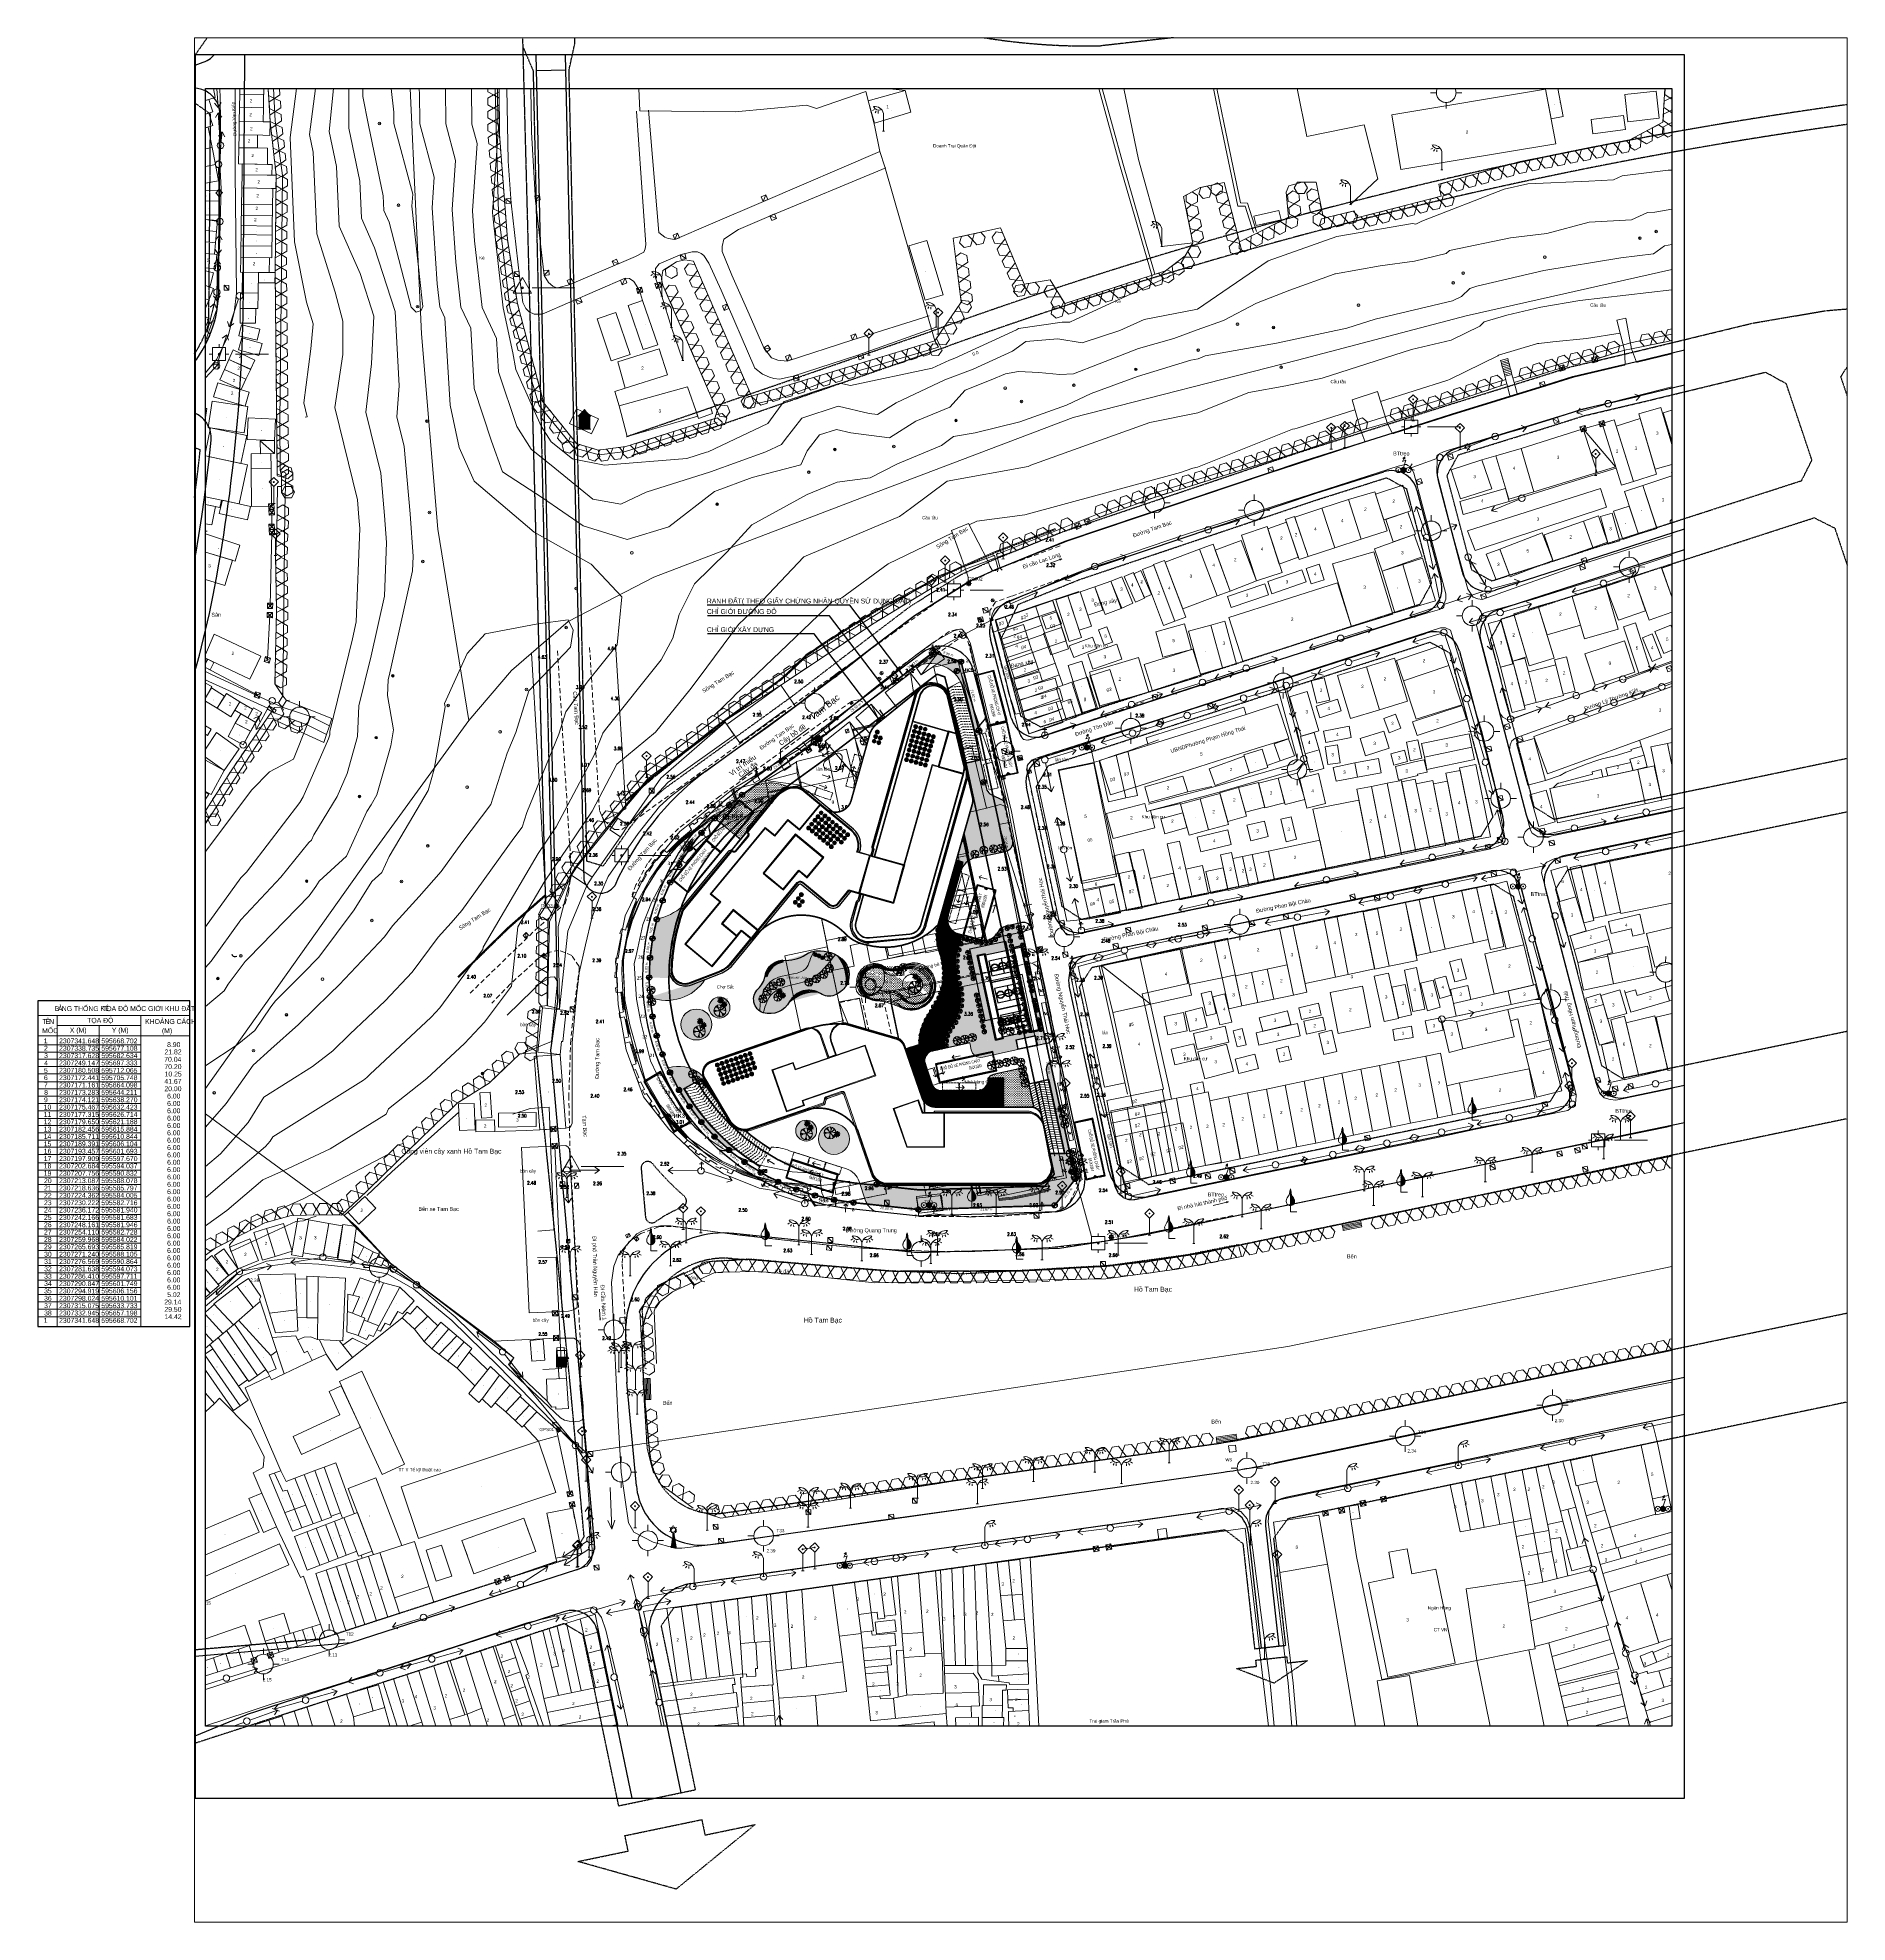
# Model space of a CAD drawing. Header units: millimetres. Extents: x 583747 to 595948, y 2304962 to 2309584.
# Drawn here: x 595395 to 595948, y 2306953 to 2307530 of the extents above; entities that cross this region are included whole.
import ezdxf
from ezdxf.enums import TextEntityAlignment as Align
from ezdxf.xclip import XClip

# ---------------------------------------------------------------- set-up
doc = ezdxf.new("R2010")
doc.units = ezdxf.units.MM
doc.set_wipeout_variables(frame=1)
for name, pattern in [('CONTINOUS', [0]), ('DASH', [0.35, 0.25, -0.1]), ('DASHDOT', [1, 0.5, -0.25, 0, -0.25]), ('DASHED', [4.5, 3, -1.5]), ('HIDDEN', [0.375, 0.25, -0.125]), ('{Long Duong}', [2.3, 1.5, -0.8]), ('{qui hoach}', [1.3, 0, -1.3])]:
    doc.linetypes.add(name, pattern=pattern)
doc.layers.get('DEFPOINTS').update_dxf_attribs({"color": 5})
for name, color, linetype, lineweight in [('00_bo_sdd', 7, 'Continuous', 30), ('00_nen', 8, 'Continuous', 5), ('A-DOOR', 1, 'Continuous', 9), ('A-GENM-____-OTLN', 13, 'Continuous', 9), ('AUDIT_I_220808132811-11', 7, 'Continuous', 9), ('bo dat CXCL', 95, 'Continuous', 18), ('Code Cao do', 7, 'Continuous', 0), ('D-building block', 8, 'Continuous', 13), ('Duong RG Thua', 7, 'Continuous', 0), ('Ghi chu nha', 7, 'Continuous', 0), ('Ghi chu SH diem do cao', 7, 'Continuous', 0), ('GT NEW', 1, 'Continuous', 13), ('hatch', 45, 'Continuous', 5), ('KT-Chu viet', 255, 'Continuous', 20), ('KT-DV', 7, 'Continuous', 0), ('KT-DV2', 7, 'Continuous', 15), ('KT-Ghi chu', 7, 'Continuous', 15), ('KT-NEN', 7, 'Continuous', 0), ('KT-Net cat', 1, 'Continuous', 40), ('KT-Net khuat', 8, 'HIDDEN', 18), ('KT-Net thay', 7, 'Continuous', 20), ('KT-TMB', 7, 'Continuous', 0), ('Level 15', 7, 'Continuous', 0), ('Level 2', 7, 'Continuous', 0), ('Level 26', 7, 'Continuous', 0), ('Level 63', 7, 'Continuous', 0), ('Long Duong_ Phan Cach chat lieu rair mat', 7, 'Continuous', 0), ('moc', 7, 'Continuous', 0), ('Nen dc cb Hong bang', 253, 'Continuous', 60), ('Nghia dia_ Ghi chu §T XH', 7, 'Continuous', 0), ('Xref_NT1+NT2_MBDV Cot vach_220729$0$KT-Kich thuoc', 159, 'Continuous', 18), ('Xref_ST_MBDV Cot vach 30.7.2022|Xref_ST_MBDV Cot vach 30.7.2022|Xref_ST_MBDV Cot vach 30.7.2022|Xref_ST_MBDV Cot vach 30.7.2022|00_duong_QH', 7, 'Continuous', 9), ('đường pccc', 6, 'Continuous', 13)]:
    doc.layers.add(name, color=color, linetype=linetype, lineweight=lineweight)
for name, color, linetype in [('A-ANNO-ROOM', 50, 'Continuous'), ('A-ANNO-ROOM GEN', 50, 'Continuous'), ('A-CORE-OTLN', 160, 'Continuous'), ('A-FLOR-STRS', 1, 'Continuous'), ('A-GLAZ', 135, 'Continuous'), ('A-PLOT LINE', 6, 'DASHDOT'), ('A-WALL', 11, 'Continuous'), ('A-WALL-PATT', 251, 'Continuous'), ('AFP-KERB-LINE', 2, 'Continuous'), ('ccu11-Dim', 8, 'Continuous'), ('ccu12-Thay', 7, 'Continuous'), ('cho xe oto pccc', 7, 'Continuous'), ('IDEA - dim', 251, 'Continuous'), ('K2', 2, 'Continuous'), ('KT-Kich thuoc', 159, 'Continuous'), ('Xref_NT1+NT2_MBDV Cot vach_220729$0$ccu12-Thay', 7, 'Continuous'), ('Xref_ST_MBDV Cot vach 30.7.2022$0$KT-Net manh', 139, 'Continuous')]:
    doc.layers.add(name, color=color, linetype=linetype)
doc.layers.add('A-TREES', color=7, linetype='Continuous', lineweight=5, true_color=0x4b833f)
doc.layers.add('KT-Vat lieu', color=250, linetype='Continuous', plot=False)
doc.styles.add('220126_HDN_HBA typical plan$0$211210_HDN_HBA_TYPICAL PLAN CORE OPT 1$0$HBA-Text', font='GOTHIC.TTF')
doc.styles.add('font unicode ccu', font='arial.ttf')
doc.styles.add('ghicu', font='Vnarial.ttf', dxfattribs={"width": 0.8, "height": 1})
doc.styles.add('Gothic', font='GOTHIC.TTF')
doc.styles.get("Standard").update_dxf_attribs({"font": 'arial.ttf'})
doc.styles.add('Style-.VnArial', font='Vnarial.ttf')
doc.styles.add('Style-.VnArialH', font='Vharial.ttf')
doc.styles.add('Style-STANDARD', font='STANDARD.shx')
doc.styles.add('style6', font='VHAVANB.TTF')
doc.styles.add('VnAvantH', font='VHAVAN.TTF')
doc.dimstyles.new('ISO-25', dxfattribs={"dimtxt": 2.5, "dimasz": 2.5, "dimexe": 1.25, "dimexo": 0.625, "dimtad": 1, "dimtxsty": 'Standard', "dimcen": 2.5, "dimadec": 0, "dimazin": 0, "dimtfac": 1, "dimtmove": 0, "dimatfit": 3, "dimfxl": 1, "dimarcsym": 0})
doc.dimstyles.get("Standard").update_dxf_attribs({"dimtxt": 0.18, "dimasz": 0.18, "dimexe": 0.18, "dimexo": 0.0625, "dimgap": 0.09, "dimtad": 0, "dimtih": 1, "dimtoh": 1, "dimdec": 4, "dimzin": 0, "dimdsep": 46, "dimtxsty": 'Standard', "dimcen": 0.09, "dimadec": 0, "dimazin": 0, "dimtfac": 1, "dimtdec": 4, "dimtofl": 0, "dimtmove": 0, "dimatfit": 3, "dimfxl": 1, "dimtolj": 1, "dimtzin": 0, "dimarcsym": 0})
pattern_1 = [(90, (-595062099.87, -2307132692.02), (-359.2102448, 359.2102448), [95.25, -623.1704896]), (45, (-595062099.87, -2307132692), (-359.21024484, 359.21024484), [95.25, -412.75]), (135, (-595062099.87, -2307132692), (-359.21024484, -359.21024484), [95.25, -412.75])]
pattern_2 = [(76.980714, (427.88531, 407.621183), (-0.0487147145, 0.011263951), []), (76.980714, (427.9153, 407.63991), (-0.0487147145, 0.011263951), [0.0625, -0.0125, 0, -0.0125])]
pattern_3 = [(158.116624, (-110.62206, 782.30806), (-0.018635928, -0.046397222), []), (158.116624, (-110.63594, 782.340577), (-0.018635928, -0.046397222), [0.0625, -0.0125, 0, -0.0125])]
pattern_4 = [(72.024718, (376.533634, 654.457324), (-0.047559487, 0.0154303334), []), (72.024718, (376.56513, 654.47339), (-0.047559487, 0.0154303334), [0.0625, -0.0125, 0, -0.0125])]
pattern_5 = [(70.553976, (414.84044, 595.08854), (-0.047147777, 0.0166459344), []), (70.553976, (414.87234, 595.10379), (-0.047147777, 0.0166459344), [0.0625, -0.0125, 0, -0.0125])]
pattern_6 = [(68.906687, (452.892116, 601.637746), (-0.046649777, 0.017994396), []), (68.906687, (452.92444, 601.652073), (-0.046649777, 0.017994396), [0.0625, -0.0125, 0, -0.0125])]
pattern_7 = [(93.186056, (116.04488, 455.689987), (-0.049922716, -0.002778926), []), (93.186056, (116.06845, 455.716337), (-0.049922716, -0.002778926), [0.0625, -0.0125, 0, -0.0125])]

# ---------------------------------------------------------------- blocks, each defined once
blk = doc.blocks.new('road')
at = {"layer": 'AFP-KERB-LINE'}
for p, q in [((3199329, 1572944), (3162400, 1676572)), ((3199329, 1572944), (3162400, 1676572)), ((3192263, 1570430), (3177566, 1611672)), ((3579359, 1550271), (3700711, 1612407)), ((3579359, 1550271), (3700711, 1612407)), ((3192263, 1570430), (3179770, 1605487)), ((3276592, 1605487), (3445725, 1171696)), ((3276592, 1605487), (3445725, 1171696)), ((3276592, 1605487), (3445724, 1171699)), ((3248041, 1413458), (3192263, 1570428)), ((3278241, 1350867), (3199329, 1572944)), ((3278241, 1350867), (3199329, 1572944)), ((3797147, 1526834), (3881411, 1562908)), ((3797147, 1526834), (3881411, 1562908)), ((3797147, 1526834), (3881411, 1562908)), ((3575790, 1556870), (3517986, 1524090)), ((3575790, 1556870), (3517986, 1524090)), ((3575790, 1556870), (3517986, 1524090)), ((3575790, 1556870), (3517986, 1524090)), ((3579359, 1550271), (3521324, 1517374)), ((3579359, 1550271), (3521324, 1517374)), ((3579359, 1550271), (3521324, 1517374)), ((3579359, 1550271), (3521324, 1517374)), ((3875245, 1548847), (3801405, 1517235)), ((3772013, 1464616), (3878691, 1542806)), ((3839115, 1533379), (3801405, 1517235)), ((3739518, 1500379), (3797147, 1526834)), ((3739518, 1500379), (3797147, 1526834)), ((3521324, 1517374), (3500340, 1506944)), ((3801405, 1517235), (3757173, 1496930)), ((3801405, 1517235), (3757173, 1496930)), ((3772013, 1464616), (3846992, 1519572)), ((3330130, 1492948), (3321021, 1516311)), ((4198256, 1511703), (3883185, 1317232)), ((3719917, 1489203), (3739518, 1500379)), ((3719917, 1489203), (3739518, 1500379)), ((3757173, 1496930), (3747830, 1492511)), ((3757173, 1496930), (3747830, 1492511)), ((3688927, 1468594), (3719917, 1489203)), ((3688927, 1468594), (3719917, 1489203)), ((3728722, 1482449), (3694713, 1459833)), ((3728722, 1482449), (3694713, 1459833)), ((3746057, 1484876), (3761026, 1466084)), ((3746057, 1484876), (3761026, 1466084)), ((3752044, 1460507), (3735402, 1481401)), ((3752044, 1460507), (3735402, 1481401)), ((3672212, 1457632), (3688927, 1468594)), ((3672212, 1457632), (3688927, 1468594)), ((3440751, 1209227), (3342615, 1460926)), ((3694713, 1459833), (3678306, 1449072)), ((3694713, 1459833), (3678306, 1449072)), ((3827621, 1393799), (3937552, 1461822)), ((3663940, 1451254), (3672212, 1457632)), ((3663940, 1451254), (3672212, 1457632)), ((3943604, 1457335), (3833633, 1389288)), ((3641281, 1434066), (3663940, 1451254)), ((3641281, 1434066), (3663940, 1451254)), ((3678306, 1449072), (3670319, 1442913)), ((3678306, 1449072), (3670319, 1442913)), ((3672342, 1388139), (3750705, 1449213)), ((3672342, 1388139), (3750705, 1449213)), ((3774744, 1448862), (3817154, 1395618)), ((3774744, 1448862), (3817154, 1395618)), ((3670319, 1442913), (3647666, 1425730)), ((3670319, 1442913), (3647666, 1425730)), ((3675118, 1382695), (3754576, 1444623)), ((3675118, 1382695), (3754576, 1444623)), ((3806975, 1391544), (3765752, 1443298)), ((3806975, 1391544), (3765752, 1443298)), ((3350659, 1440295), (3342274, 1437025)), ((3626522, 1422650), (3641281, 1434066)), ((3626522, 1422650), (3641281, 1434066)), ((3647666, 1425730), (3646063, 1424490)), ((3647666, 1425730), (3646063, 1424490)), ((3604082, 1405408), (3626522, 1422650)), ((3604082, 1405408), (3626522, 1422650)), ((3644386, 1413599), (3660853, 1389885)), ((3644386, 1413599), (3660853, 1389885)), ((3610554, 1397139), (3627855, 1410432)), ((3610554, 1397139), (3627855, 1410432)), ((3639300, 1408652), (3655827, 1384851)), ((3639300, 1408652), (3655827, 1384851)), ((3157365, 1330933), (3245630, 1404638)), ((3543548, 1357131), (3604082, 1405408)), ((3543548, 1357131), (3604082, 1405408)), ((3550344, 1349121), (3610554, 1397139)), ((3550344, 1349121), (3610554, 1397139)), ((3879754, 1328335), (3989920, 1396333)), ((3879754, 1328335), (3989920, 1396333)), ((3715454, 1324394), (3804927, 1379757)), ((3715454, 1324394), (3804927, 1379757)), ((3654174, 1373978), (3557974, 1299002)), ((3654174, 1373978), (3557974, 1299002)), ((3810939, 1375246), (3720122, 1319050)), ((3810939, 1375246), (3720122, 1319050)), ((3859126, 1326073), (3821406, 1373427)), ((3859126, 1326073), (3821406, 1373427)), ((3869295, 1330159), (3831585, 1377501)), ((3559972, 1292952), (3656905, 1368500)), ((3559972, 1292952), (3656905, 1368500)), ((3668394, 1366753), (3680252, 1349676)), ((3668394, 1366753), (3680252, 1349676)), ((3673453, 1371839), (3704662, 1326650)), ((3673453, 1371839), (3704662, 1326650)), ((3526925, 1342140), (3543548, 1357131)), ((3526925, 1342140), (3543548, 1357131)), ((3680252, 1349676), (3698244, 1323625)), ((3680252, 1349676), (3698244, 1323625)), ((3533873, 1334267), (3550344, 1349121)), ((3533873, 1334267), (3550344, 1349121)), ((3526925, 1342140), (3519506, 1334836)), ((3507963, 1320014), (3519506, 1334836)), ((3507963, 1320014), (3519506, 1334836)), ((3546480, 1300755), (3532350, 1321145)), ((3546480, 1300755), (3532350, 1321145)), ((3498970, 1306081), (3507963, 1320014)), ((3498970, 1306081), (3507963, 1320014)), ((3883185, 1317232), (3767803, 1245711)), ((3883185, 1317232), (3767803, 1245711)), ((3883185, 1317232), (3767803, 1245711)), ((3883185, 1317232), (3767803, 1245711)), ((3695871, 1312276), (3589927, 1246721)), ((3695871, 1312276), (3589927, 1246721)), ((3695871, 1312276), (3589927, 1246721)), ((3695871, 1312276), (3589927, 1246721)), ((3762802, 1255847), (3857083, 1314289)), ((3762802, 1255847), (3857083, 1314289)), ((3762802, 1255847), (3857083, 1314289)), ((3762802, 1255847), (3857083, 1314289)), ((3483130, 1281369), (3498970, 1306081)), ((3483130, 1281369), (3498970, 1306081)), ((3593752, 1240856), (3700538, 1306933)), ((3593752, 1240856), (3700538, 1306933)), ((3593752, 1240856), (3700538, 1306933)), ((3593752, 1240856), (3700538, 1306933)), ((3745585, 1255076), (3711331, 1304676)), ((3745585, 1255076), (3711331, 1304676)), ((3745585, 1255076), (3711331, 1304676)), ((3745585, 1255076), (3711331, 1304676)), ((3717748, 1307701), (3752004, 1258100)), ((3717748, 1307701), (3752004, 1258100)), ((3717748, 1307701), (3752004, 1258100)), ((3717748, 1307701), (3752004, 1258100)), ((3272212, 1297762), (3249096, 1239090)), ((3272212, 1297762), (3249096, 1239090)), ((3491897, 1275588), (3507801, 1300401)), ((3464000, 1253155), (3483130, 1281369)), ((3578945, 1249265), (3558118, 1282384)), ((3578945, 1249265), (3558118, 1282384)), ((3578945, 1249265), (3558118, 1282384)), ((3578945, 1249265), (3558118, 1282384)), ((3475557, 1251490), (3491897, 1275588)), ((3767803, 1245711), (3734793, 1225290)), ((3767803, 1245711), (3734793, 1225290)), ((3767803, 1245711), (3734793, 1225290)), ((3767803, 1245711), (3734793, 1225290)), ((3728874, 1234857), (3743211, 1243726)), ((3728874, 1234857), (3743211, 1243726)), ((3728874, 1234857), (3743211, 1243726)), ((3728874, 1234857), (3743211, 1243726)), ((3728874, 1234857), (3635879, 1177370)), ((3728874, 1234857), (3635879, 1177370)), ((3728874, 1234857), (3635879, 1177370)), ((3728874, 1234857), (3635879, 1177370)), ((3622155, 1180553), (3591189, 1229794)), ((3622155, 1180553), (3591189, 1229794)), ((3622155, 1180553), (3591189, 1229794)), ((3622155, 1180553), (3591189, 1229794)), ((3734793, 1225290), (3638305, 1165644)), ((3734793, 1225290), (3638305, 1165644)), ((3734793, 1225290), (3638305, 1165644)), ((3734793, 1225290), (3638305, 1165644)), ((3227216, 1210355), (3152511, 1150068)), ((3227216, 1210355), (3152511, 1150068)), ((3445725, 1171696), (3448862, 1156945)), ((3638305, 1165644), (3615896, 1153228)), ((3638305, 1165644), (3615896, 1153228)), ((3638305, 1165644), (3615896, 1153228)), ((3638305, 1165644), (3615896, 1153228)), ((3611005, 1163389), (3572047, 1147798)), ((3615896, 1153228), (3575510, 1137067)), ((3615896, 1153228), (3575510, 1137067)), ((3615896, 1153228), (3575510, 1137067)), ((3615896, 1153228), (3575510, 1137067)), ((3575510, 1137067), (3520737, 1123452)), ((3575510, 1137067), (3523587, 1124161)), ((3575510, 1137067), (3523587, 1124161)), ((3575510, 1137067), (3523587, 1124161)), ((3172689, 1123866), (3261394, 1071132)), ((3172689, 1123866), (3261409, 1071123)), ((3168857, 1117419), (3255747, 1065764)), ((3546561, 1031598), (3686467, 1106088)), ((3544981, 1018295), (3688895, 1094919)), ((3699823, 1091408), (3715656, 1059444)), ((3500068, 1083324), (3505591, 1069333)), ((3519068, 1040731), (3505504, 1069533)), ((3501181, 1045096), (3492389, 1063766)), ((3501181, 1045096), (3492389, 1063766)), ((3512986, 1020029), (3501181, 1045096)), ((3510670, 1010314), (3453451, 965663)), ((3511365, 996904), (3430852, 934075)), ((3551308, 949257), (3522577, 995633)), ((3551308, 949257), (3523087, 994810)), ((3564059, 957156), (3539279, 997155)), ((3453451, 965663), (3407880, 944436)), ((3397881, 938254), (3348989, 899393)), ((3397881, 938254), (3348989, 899393)), ((3406248, 937240), (3352722, 894696)), ((3406248, 937240), (3352722, 894696)), ((3406559, 936848), (3353033, 894305)), ((3406559, 936848), (3353033, 894305)), ((3418070, 922366), (3430852, 934075)), ((3414026, 927454), (3360458, 884878)), ((3414026, 927454), (3360458, 884878)), ((3414337, 927063), (3360768, 884485)), ((3414337, 927063), (3360768, 884485)), ((3418070, 922366), (3364501, 879788)), ((3418070, 922366), (3364501, 879788)), ((3348989, 899393), (3295588, 857710)), ((3348989, 899393), (3295588, 857710)), ((3352725, 894699), (3312199, 863065)), ((3352725, 894699), (3312199, 863065)), ((3352725, 894699), (3312199, 863065)), ((3352725, 894699), (3312199, 863065)), ((3353033, 894305), (3313190, 863204)), ((3353033, 894305), (3313190, 863204)), ((3353033, 894305), (3313190, 863204)), ((3353033, 894305), (3313190, 863204)), ((3360768, 884485), (3291620, 830510)), ((3360768, 884485), (3291620, 830510)), ((3360768, 884485), (3291620, 830510)), ((3360768, 884485), (3291620, 830510)), ((3360458, 884878), (3295939, 834516)), ((3360458, 884878), (3295939, 834516)), ((3364460, 879755), (3251235, 791375)), ((3364460, 879755), (3252033, 791998)), ((3313190, 863204), (3291217, 846052)), ((3312199, 863065), (3299280, 852980))]:
    blk.add_line(p, q, dxfattribs=at)
at = {"layer": 'AFP-KERB-LINE', "elevation": 0}
for points in [[(3285715, 1605487), (3292707, 1587555, 0.1712605), (3296833, 1582764), (3301374, 1580160, -0.1712605), (3301591, 1579908), (3317038, 1540291, 0.1455912), (3320363, 1536014, 0.2519018), (3497519, 1513359), (3518209, 1523643)], [(3951636, 1602700), (3886616, 1565197, -0.0296767), (3885767, 1564773), (3797147, 1526834)], [(3776272, 1460299), (3879201, 1535741, -0.3994731), (3890136, 1534338), (3939518, 1473656, -0.4525158), (3937522, 1461803), (3827621, 1393799)], [(3883185, 1317232), (4198256, 1511703, -0.4150885), (4209278, 1509077), (4240466, 1458208, -0.4128027), (4237860, 1447226), (3700128, 1113959)], [(3991965, 1408137), (3953953, 1455479, 0.3787943), (3943505, 1457273), (3833633, 1389288, 0.4493676), (3831585, 1377501), (3869295, 1330159)], [(4254840, 1444808), (4070897, 1330807, 0.4144786), (4068315, 1319787), (4106907, 1257644)], [(4101810, 1254478), (4063208, 1316638, 0.4139486), (4052197, 1319218), (3707132, 1105359, 0.3866723), (3704178, 1095008), (3720585, 1061885)], [(3572174, 1147849), (3572047, 1147798), (3551626, 1142723, -0.6850864), (3475557, 1251490)], [(3440751, 1209227, 0.6379824), (3450068, 1210973, -50.0153432)], [(3151199, 1129193, 0.025868), (3168857, 1117419), (3255799, 1065733)]]:
    blk.add_lwpolyline(points, format="xyb", dxfattribs=at)
for points in [[(3576017, 1556425), (3671836, 1605487)], [(3500340, 1506944), (3521324, 1517374)], [(4099262, 1252896), (4109456, 1259226)], [(3448862, 1156945), (3500940, 1045525)], [(3713864, 1058556), (3722376, 1062772)]]:
    blk.add_lwpolyline(points, dxfattribs=at)
at = {"layer": 'AFP-KERB-LINE'}
for points in [[(3271196, 1348293), (3255895, 1391354, 0.5222384), (3243229, 1394816), (3161210, 1326328, -0.0710908), (3112360, 1296121), (3053556, 1270433, 0.4945682), (3050529, 1258083), (3135292, 1152885, 0.414438), (3146545, 1151678), (3223962, 1214154, 0.0907084), (3244530, 1241141), (3273832, 1315513, 0.1719261), (3274027, 1340561)], [(3274027, 1340561, 0.004128), (3271196, 1348293)], [(3274027, 1340561, 0.004128), (3271196, 1348293)], [(3611005, 1163389), (3611456, 1163638, 0.4307665), (3615082, 1177713), (3541132, 1295305), (3530686, 1310379, 0.5341637), (3514065, 1310106), (3507801, 1300401)]]:
    blk.add_lwpolyline(points, format="xyb", dxfattribs=at)
blk.add_lwpolyline([(3745595, 1267381), (3748204, 1263603)], dxfattribs=at)
blk.add_lwpolyline([(3745595, 1267381), (3748204, 1263603)], dxfattribs=at)
blk.add_lwpolyline([(3745595, 1267381), (3748204, 1263603)], dxfattribs=at)
blk.add_lwpolyline([(3745595, 1267381), (3748204, 1263603)], dxfattribs=at)
for centre, radius, start, end in [((3876622, 1545629), 3500, 306.239557, 113.175944), ((3325679, 1518127), 5000, 58.647425, 201.300596), ((3429999, 1689349), 195498, 238.647425, 245.447013), ((3346685, 1506981), 5000, 304.18703, 65.447013), ((3429999, 1689349), 195498, 254.718367, 291.08822), ((3370566, 1471824), 37500, 124.18703, 147.332488), ((3370566, 1471824), 30000, 74.718367, 201.300596), ((3334788, 1494764), 5000, 201.300596, 327.332488), ((3749968, 1487991), 5000, 115.313075, 218.538449), ((3749968, 1487991), 5000, 115.313075, 218.538449), ((3731491, 1478286), 5000, 38.538449, 123.624415), ((3731491, 1478286), 5000, 38.538449, 123.624415), ((3767283, 1471068), 8000, 218.538449, 306.239557), ((3767283, 1471068), 8000, 218.538449, 306.239557), ((3745787, 1455523), 8000, 307.932216, 38.538449), ((3745787, 1455523), 8000, 307.932216, 38.538449), ((3781001, 1453846), 8000, 126.239557, 218.538449), ((3759494, 1438314), 8000, 38.538449, 127.932216), ((3759494, 1438314), 8000, 38.538449, 127.932216), ((3650957, 1418162), 8000, 127.721897, 214.776032), ((3650957, 1418162), 8000, 127.721897, 214.776032), ((3240503, 1410779), 8000, 309.863153, 19.561983), ((3632729, 1404089), 8000, 34.776032, 127.53748), ((3632729, 1404089), 8000, 34.776032, 127.53748), ((3985718, 1403140), 8000, 301.68409, 38.653217), ((3985718, 1403140), 8000, 301.68409, 38.653217), ((3823412, 1400602), 8000, 218.538449, 301.74803), ((3823412, 1400602), 8000, 218.538449, 301.74803), ((3667424, 1394448), 8000, 214.776032, 307.932216), ((3667424, 1394448), 8000, 214.776032, 307.932216), ((3800718, 1386560), 8000, 301.74803, 38.538449), ((3800718, 1386560), 8000, 301.74803, 38.538449), ((3649256, 1380288), 8000, 307.932216, 34.776032), ((3649256, 1380288), 8000, 307.932216, 34.776032), ((3680036, 1376385), 8000, 127.932216, 214.629865), ((3680036, 1376385), 8000, 127.932216, 214.629865), ((3815149, 1368443), 8000, 38.538449, 121.74803), ((3815149, 1368443), 8000, 38.538449, 121.74803), ((3661823, 1362190), 8000, 34.776032, 127.932216), ((3661823, 1362190), 8000, 34.776032, 127.932216), ((2804357, 1173012), 506160, 8.973341, 20.571744), ((2804357, 1173012), 506160, 8.973341, 20.571744), ((3540570, 1326841), 10000, 132.044892, 214.721846), ((3540570, 1326841), 10000, 132.044892, 214.721846), ((3711244, 1331197), 8000, 214.629865, 301.74803), ((3711244, 1331197), 8000, 214.629865, 301.74803), ((3875552, 1335143), 8000, 218.538449, 301.68409), ((3875552, 1335143), 8000, 218.538449, 301.68409), ((3691661, 1319079), 8000, 301.74803, 34.629865), ((3691661, 1319079), 8000, 301.74803, 34.629865), ((3852868, 1321088), 8000, 301.793589, 38.538449), ((3852868, 1321088), 8000, 301.793589, 38.538449), ((3724331, 1312247), 8000, 121.74803, 214.629865), ((3724331, 1312247), 8000, 121.74803, 214.629865), ((3704748, 1300130), 8000, 34.629865, 121.74803), ((3704748, 1300130), 8000, 34.629865, 121.74803), ((3279655, 1294829), 8000, 14.3753, 158.496216), ((3279655, 1294829), 8000, 14.3753, 158.496216), ((3553056, 1305312), 8000, 214.721846, 307.932216), ((3553056, 1305312), 8000, 214.721846, 307.932216), ((2804357, 1173012), 498660, 8.976575, 14.3753), ((2804357, 1173012), 498660, 8.976575, 14.3753), ((3564890, 1286642), 8000, 127.932216, 212.164256), ((3564890, 1286642), 8000, 127.932216, 212.164256), ((3758587, 1262646), 8000, 214.629865, 301.793589), ((3758587, 1262646), 8000, 214.629865, 301.793589), ((3758587, 1262646), 8000, 214.629865, 301.793589), ((3758587, 1262646), 8000, 214.629865, 301.793589), ((2969583, 1201656), 338499, 340.265782, 8.546428), ((2969583, 1201656), 338499, 340.265782, 8.546428), ((3539519, 1204821, 0), 89662, 147.379757, 176.065703), ((3739003, 1250530), 8000, 301.741592, 34.629865), ((3739003, 1250530), 8000, 301.741592, 34.629865), ((3739003, 1250530), 8000, 301.741592, 34.629865), ((3739003, 1250530), 8000, 301.741592, 34.629865), ((2969583, 1201656), 330999, 337.674469, 8.541611), ((2969583, 1201656), 330999, 340.265782, 8.541611), ((3585717, 1253524), 8000, 212.164256, 301.74803), ((3585717, 1253524), 8000, 212.164256, 301.74803), ((3585717, 1253524), 8000, 212.164256, 301.74803), ((3585717, 1253524), 8000, 212.164256, 301.74803), ((3597961, 1234053), 8000, 121.74803, 212.164256), ((3597961, 1234053), 8000, 121.74803, 212.164256), ((3597961, 1234053), 8000, 121.74803, 212.164256), ((3597961, 1234053), 8000, 121.74803, 212.164256), ((3160478, 1283869), 99289, 312.233813, 333.19202), ((3160478, 1283869), 99289, 312.233813, 333.19202), ((3630621, 1185876), 10000, 212.164256, 301.72307), ((3630621, 1185876), 10000, 212.164256, 301.72307), ((3630621, 1185876), 10000, 212.164256, 301.72307), ((3630621, 1185876), 10000, 212.164256, 301.72307), ((3273740, 1293847), 197750, 232.235917, 239.269178), ((3273740, 1293847), 197750, 232.235917, 239.269178), ((3527973, 1094338), 30000, 103.958755, 201.539352), ((3569881, 1324223), 247336, 298.12199, 301.775281), ((3692655, 1087857), 8000, 26.349537, 118.032173), ((2985165, 1196122), 321909, 321.560657, 340.265782), ((2985165, 1196122), 321909, 321.560657, 340.265782), ((3266519, 1079719), 10000, 239.269178, 337.674469), ((3248082, 1052870), 15000, 331.415866, 59.269178), ((2985165, 1196122), 314409, 321.560657, 331.423928), ((2985165, 1196122), 314409, 321.560657, 331.423928), ((2985165, 1196122), 314409, 321.560657, 331.423928), ((2985165, 1196122), 314409, 321.560657, 331.415866), ((3537162, 1049252), 20000, 205.217013, 298.032173), ((3505748, 1016621), 8000, 307.966898, 25.217013), ((3552031, 1005055), 15000, 118.032173, 211.778688), ((3516286, 990597), 8000, 31.778688, 127.966898), ((2251727, 1778259), 1258294, 315.538481, 321.560657), ((3428992, 899112), 50000, 114.976284, 128.478571), ((3406403, 937044), 250, 308.478571, 128.478571), ((3414181, 927259), 250, 308.478571, 128.478571), ((3204829, 973982), 147500, 303.368691, 306.428182), ((3204829, 973982), 147500, 306.440572, 307.974766), ((3241992, 909115), 80000, 227.00302, 227.596278), ((3204829, 973982), 147500, 297.491431, 303.365721), ((3204829, 973982), 153500, 300.803898, 305.230901), ((3204829, 973982), 153500, 305.230901, 307.974766), ((3304342, 782749), 68075, 117.491431, 127.083408)]:
    blk.add_arc(centre, radius, start, end, dxfattribs=at)
at = {"layer": 'A-ANNO-ROOM GEN', "width": 202631.34, "attachment_point": 1, "style": 'Gothic'}
for insert, char_height, rotation in [((3488055, 1280161), 2003.91, 58.809462), ((3465811, 1142021), 1200, 294.395464)]:
    blk.add_mtext('Tam B{\\fArial|b0|i0|c0|p34;ạ}c', dxfattribs=dict(at, insert=insert, char_height=char_height, rotation=rotation))
blk = doc.blocks.new('PLOT')
at = {"layer": 'A-PLOT LINE', "color": 251}
for p, q in [((3581182, 1546711), (3702534, 1608847)), ((3830538, 1610363), (3855544, 1560881)), ((3272298, 1605487), (3335796, 1442630)), ((3573967, 1560430), (3516206, 1527672)), ((3573967, 1560430), (3516206, 1527672)), ((3795967, 1529592), (3853049, 1554030)), ((3581262, 1546752), (3523105, 1513792)), ((3581262, 1546752), (3523105, 1513792)), ((3802215, 1515407), (3873150, 1545774)), ((3771021, 1466369), (3875320, 1542815)), ((3777257, 1458541), (3881553, 1534985)), ((3738267, 1503105), (3795896, 1529561)), ((3332231, 1495818), (3325463, 1513176)), ((3523105, 1513792), (3501954, 1503279)), ((3758018, 1495117), (3802215, 1515407)), ((3718431, 1491809), (3738032, 1502985)), ((3750711, 1491661), (3758018, 1495117)), ((3687266, 1471093), (3718255, 1491701)), ((3749306, 1485612), (3750711, 1491661)), ((3763873, 1467324), (3749306, 1485612)), ((3695816, 1458164), (3727123, 1478984)), ((3734401, 1477841), (3727123, 1478984)), ((3749731, 1458596), (3734401, 1477841)), ((3670567, 1460141), (3687282, 1471103)), ((3771021, 1466369), (3763873, 1467324)), ((3936433, 1466421), (3825578, 1397827)), ((3350448, 1449095), (3345410, 1462016)), ((3662108, 1453629), (3670380, 1460008)), ((3639468, 1436456), (3662127, 1453644)), ((3679467, 1447442), (3695816, 1458164)), ((3748902, 1451612), (3749731, 1458596)), ((3776339, 1451674), (3777257, 1458541)), ((3351591, 1440658), (3350448, 1449095)), ((3670275, 1390331), (3748902, 1451612)), ((3671534, 1441325), (3679467, 1447442)), ((3785320, 1440399), (3776339, 1451674)), ((3335796, 1442630), (3432329, 1197796)), ((3677129, 1380459), (3756379, 1442225)), ((3763438, 1441388), (3756379, 1442225)), ((3341317, 1436726), (3433167, 1201153)), ((3439513, 1215156), (3351591, 1440658)), ((3624687, 1425023), (3639446, 1436439)), ((3648882, 1424143), (3671534, 1441325)), ((3763438, 1441388), (3804080, 1390363)), ((3602254, 1407786), (3624694, 1425029)), ((3647526, 1423093), (3648882, 1424143)), ((3818211, 1399107), (3797158, 1425537)), ((3646422, 1415927), (3647526, 1423093)), ((3242542, 1405968), (3244706, 1413884)), ((3663479, 1391364), (3646422, 1415927)), ((3541677, 1359477), (3602211, 1407753)), ((3611787, 1395564), (3629307, 1409026)), ((3629307, 1409026), (3636124, 1407966)), ((3636124, 1407966), (3653210, 1383360)), ((3155442, 1333236), (3242542, 1405968)), ((3551638, 1347595), (3611787, 1395564)), ((3825578, 1397827), (3818211, 1399107)), ((3163133, 1324025), (3245291, 1392630)), ((3253007, 1390520), (3245291, 1392630)), ((3253007, 1390520), (3268378, 1347263)), ((3670275, 1390331), (3663479, 1391364)), ((3804080, 1390363), (3802944, 1383822)), ((3802944, 1383822), (3713230, 1328310)), ((3653210, 1383360), (3652118, 1376180)), ((3676038, 1373278), (3677129, 1380459)), ((3555902, 1301191), (3652118, 1376180)), ((3676038, 1373278), (3706137, 1329793)), ((3812983, 1371218), (3722334, 1315127)), ((3820350, 1369938), (3812983, 1371218)), ((3855287, 1326077), (3820350, 1369938)), ((3524916, 1344368), (3541539, 1359359)), ((3370824, 1353790), (3432329, 1197796)), ((3517261, 1336835), (3524916, 1344368)), ((3536675, 1334101), (3551638, 1347595)), ((3677786, 1347968), (3695353, 1322532)), ((3517261, 1336835), (3505514, 1321753)), ((3535291, 1322168), (3536675, 1334101)), ((3713230, 1328310), (3706137, 1329793)), ((3496449, 1307708), (3505442, 1321641)), ((3549110, 1302227), (3535291, 1322168)), ((3693942, 1315787), (3695353, 1322532)), ((3855287, 1326077), (3854152, 1319531)), ((3272429, 1316044), (3243161, 1241757)), ((3722334, 1315127), (3720924, 1308382)), ((3759720, 1260995), (3854152, 1319531)), ((3759720, 1260995), (3854152, 1319531)), ((3480604, 1282987), (3496444, 1307700)), ((3702477, 1303429), (3709571, 1301945)), ((3720924, 1308382), (3752628, 1262475)), ((3720924, 1308382), (3752628, 1262475)), ((3549110, 1302227), (3555902, 1301191)), ((3742979, 1253570), (3709571, 1301945)), ((3742979, 1253570), (3709571, 1301945)), ((3271942, 1292985), (3285284, 1292962)), ((3480625, 1283020), (3454001, 1243754)), ((3480625, 1283020), (3454001, 1243754)), ((3480625, 1283020), (3454001, 1243754)), ((3480625, 1283020), (3454001, 1243754)), ((3759720, 1260995), (3752628, 1262475)), ((3759720, 1260995), (3752628, 1262475)), ((3742979, 1253570), (3741569, 1246826)), ((3742979, 1253570), (3741569, 1246826)), ((3727033, 1237834), (3741569, 1246826)), ((3727033, 1237834), (3741569, 1246826)), ((3454001, 1243754), (3451793, 1239553)), ((3454001, 1243754), (3451793, 1239553)), ((3454001, 1243754), (3451793, 1239553)), ((3454001, 1243754), (3451793, 1239553)), ((3451793, 1239553), (3448345, 1229230)), ((3451793, 1239553), (3448345, 1229230)), ((3451793, 1239553), (3448345, 1229230)), ((3451793, 1239553), (3448345, 1229230)), ((3448345, 1229230), (3444706, 1215451)), ((3448345, 1229230), (3444706, 1215451)), ((3448345, 1229230), (3444706, 1215451)), ((3448345, 1229230), (3444706, 1215451)), ((3222985, 1215293), (3146454, 1153532)), ((3439513, 1215156), (3444706, 1215451)), ((3487276, 1132394), (3493553, 1118963)), ((3547150, 1042090), (3683095, 1114403)), ((3547150, 1042090), (3683095, 1114403)), ((3542670, 1009700), (3692874, 1089673)), ((3699506, 1087543), (3692874, 1089673)), ((3699506, 1087543), (3713864, 1058556)), ((3505716, 1082438), (3510152, 1071425)), ((3519664, 1051227), (3510152, 1071425)), ((3497432, 1046015), (3489675, 1062488)), ((3497432, 1046015), (3489675, 1062488)), ((3509407, 1020588), (3497432, 1046015)), ((3507595, 1012989), (3509407, 1020588)), ((3507595, 1012989), (3444335, 963624)), ((3540890, 1003100), (3542670, 1009700)), ((3567884, 959526), (3540890, 1003100)), ((3512736, 993534), (3407699, 911568)), ((3512736, 993534), (3519311, 992360)), ((3547482, 946887), (3519311, 992360)), ((3444335, 963624), (3407035, 946249)), ((3396636, 939820), (3347744, 900959)), ((3396636, 939820), (3347744, 900959)), ((3419421, 920885), (3365746, 878222)), ((3407699, 911568), (3365746, 878222)), ((3347744, 900959), (3294357, 859287)), ((3347744, 900959), (3294357, 859287)), ((3365690, 878179), (3251666, 789174)), ((3365690, 878179), (3251666, 789174))]:
    blk.add_line(p, q, dxfattribs=at)
for points in [[(3150705, 1663215), (2941229, 1588261), (2938170, 1581856), (2971015, 1487778), (2977322, 1484874), (3031381, 1505947, 0.1899283), (3058280, 1530859), (3074728, 1565053, -0.1944187), (3102436, 1590273), (3168048, 1614548), (3171059, 1620993), (3157091, 1660190), (3150705, 1663215)], [(3811740, 1662067, 0.4398691), (3809637, 1655002), (3834919, 1612778), (3860754, 1561658, 0.3957513), (3867184, 1559317, -0.2050518)], [(3290545, 1605487), (3296899, 1589189, 0.1712605), (3299071, 1586668), (3303612, 1584064, -0.1712605), (3305784, 1581543), (3321230, 1541926, 0.1455912), (3322981, 1539675, 0.2515948), (3495709, 1517484), (3516206, 1527672)], [(3244706, 1413884), (3194625, 1554824), (3188831, 1556701), (3119663, 1509122, 0.0295065), (3110917, 1502312), (3080722, 1475800, 0.0480465), (3068380, 1462664), (3047275, 1435371, -0.1271287), (3025131, 1418196), (3002662, 1408516), (2999650, 1401794), (3040254, 1279878)], [(3153843, 1149215), (3228192, 1209215, 0.0919871), (3250466, 1238476), (3271942, 1292985)], [(3272971, 1077049, 0.0102646), (3278319, 1090909, 0.1239937), (3293945, 1250361, 0.021937), (3285284, 1292962)], [(3153324, 1140787, 0.0325717), (3174222, 1126444), (3262927, 1073711)], [(3149407, 1126786, 0.025868), (3167324, 1114840), (3254266, 1063154)]]:
    blk.add_lwpolyline(points, format="xyb", dxfattribs=at)
blk.add_lwpolyline([(2994587, 1416995), (2976072, 1472587), (2979150, 1479147), (3033560, 1500356, 0.1899283), (3063687, 1528258), (3080135, 1562452, -0.1944187), (3104518, 1584645), (3170063, 1608896), (3176430, 1605921), (3189196, 1570099), (3186755, 1562556), (3116263, 1514065, 0.0295065), (3106958, 1506821), (3076763, 1480309, 0.0480465), (3063633, 1466334), (3042529, 1439041, -0.1271287), (3022757, 1423706), (3000759, 1414229)], format="xyb", close=True, dxfattribs=at)
for points in [[(3573967, 1560430), (3661962, 1605487)], [(3785320, 1440399), (3792397, 1439538), (3894831, 1518378), (3895670, 1525332), (3888709, 1534036)], [(3881553, 1534985), (3888709, 1534036)], [(3937561, 1472956), (3907539, 1510493), (3900454, 1511348), (3798005, 1432497), (3797158, 1425537)], [(4212609, 1471029), (4196841, 1496747), (4192720, 1497729), (3887911, 1309592), (3772537, 1238075), (3739519, 1217649), (3659008, 1167880)], [(3695921, 1122143), (4222777, 1448705), (4223759, 1452843), (4212609, 1471029)], [(3936433, 1466421), (3937561, 1472956)], [(3335796, 1442630), (3341317, 1436726)], [(4258001, 1439708), (4074056, 1325706), (4072444, 1318825), (4109456, 1259226)], [(3406473, 1341313), (3483144, 1403532)], [(3409967, 1336426), (3489632, 1401131)], [(3693942, 1315787), (3587846, 1250138), (3580933, 1251739), (3560913, 1283575), (3562195, 1290881), (3658973, 1366308), (3665768, 1365275), (3677786, 1347968)], [(3693942, 1315787), (3587846, 1250138), (3580933, 1251739), (3560913, 1283575), (3562195, 1290881), (3658973, 1366308), (3665768, 1365275), (3677786, 1347968)], [(4099262, 1252896), (4062508, 1312079), (4055620, 1313692), (3709805, 1099368), (3707774, 1092254), (3722376, 1062772)], [(3727034, 1237834), (3634931, 1180899), (3623868, 1183465), (3594242, 1230576), (3595832, 1237439), (3702477, 1303429)], [(3727034, 1237834), (3634931, 1180899), (3623868, 1183465), (3594242, 1230576), (3595832, 1237439), (3702477, 1303429)], [(4099262, 1252896), (4109456, 1259226)], [(3659008, 1167880), (3642417, 1158621), (3630891, 1152921), (3607539, 1142898), (3570556, 1129261), (3527500, 1117448)], [(3489675, 1062488), (3444902, 1155094)], [(3489675, 1062488), (3444902, 1155094)], [(3489675, 1062488), (3444902, 1155094)], [(3522956, 1116061), (3527500, 1117448)], [(3713864, 1058556), (3722376, 1062772)], [(3547482, 946887), (3567884, 959526)], [(3547482, 946887), (3567884, 959526)]]:
    blk.add_lwpolyline(points, dxfattribs=at)
for points in [[(3835617, 1385223), (3834480, 1378681), (3869407, 1334833), (3876777, 1333548), (3987865, 1402116), (3988997, 1408647), (3953874, 1452561), (3946499, 1453834)], [(4111782, 1244107), (4096219, 1242923), (4102884, 1247062), (4101615, 1249106), (4111809, 1255437), (4113078, 1253393), (4119744, 1257532)], [(4111782, 1244107), (4096219, 1242923), (4102884, 1247062), (4101615, 1249106), (4111809, 1255437), (4113078, 1253393), (4119744, 1257532)], [(3723054, 1050702), (3710702, 1050947), (3716267, 1053704), (3715422, 1055410), (3723934, 1059626), (3724779, 1057919), (3730345, 1060676)], [(3723054, 1050702), (3710702, 1050947), (3716267, 1053704), (3715422, 1055410), (3723934, 1059626), (3724779, 1057919), (3730345, 1060676)], [(3572726, 928926), (3541596, 926590), (3554936, 934854), (3552402, 938945), (3572804, 951584), (3575339, 947494), (3588679, 955758)], [(3572726, 928926), (3541596, 926590), (3554936, 934854), (3552402, 938945), (3572804, 951584), (3575339, 947494), (3588679, 955758)]]:
    blk.add_lwpolyline(points, close=True, dxfattribs=at)
for centre, radius, start, end in [((4366992, 346889), 1377564, 113.03385, 129.911384), ((4366992, 346889), 1371564, 113.002432, 129.767856), ((3328258, 1514265), 3000, 59.839264, 201.300603), ((3429999, 1689349), 199498, 239.839264, 244.80613), ((3343799, 1506114), 3000, 307.975524, 64.80613), ((3370566, 1471824), 40500, 127.975524, 144.78598), ((3429999, 1689349), 199498, 252.751638, 291.142073), ((3335026, 1496908), 3000, 201.300603, 324.78598), ((3370566, 1471824), 27000, 89.407576, 201.300603), ((2804357, 1173012), 495660, 18.446299, 20.582395), ((3238583, 1328312), 36000, 340.075497, 2.442833), ((3160478, 1283869), 92789, 312.348525, 333.009248), ((3489087, 1133240), 2000, 59.859544, 205.05142), ((3534529, 1211505), 88500, 239.859544, 248.807954), ((3530824, 1095047), 41250, 132.124408, 145.070746), ((3501814, 1127125), 2000, 312.124408, 68.807954), ((3495365, 1119810), 2000, 205.05142, 325.070746), ((4096823, 443379), 788317, 120.566817, 121.656392), ((4096823, 443379), 788317, 120.566817, 121.656392), ((3528906, 1091779), 25000, 103.767185, 201.939179), ((3528906, 1091779), 25000, 103.767185, 201.939179), ((3537758, 1059748), 20000, 205.217003, 298.009627), ((3537758, 1059748), 20000, 205.217003, 298.009627), ((3428992, 899112), 52000, 114.976281, 128.478571), ((3204829, 973982), 145500, 306.749963, 307.974765), ((3204829, 973982), 145500, 303.824093, 306.724322), ((3241992, 909115), 77000, 227.003028, 280.403539), ((3204829, 973982), 145500, 297.491435, 303.78976), ((3304342, 782749), 70075, 117.491435, 127.083409)]:
    blk.add_arc(centre, radius, start, end, dxfattribs=at)
blk = doc.blocks.new('werwer')
at = {"layer": 'A-GENM-____-OTLN', "linetype": 'DASHED', "ltscale": 100}
for p, q in [((-17416, -23694, 0), (-22416, -23699, 0)), ((-22416, -23699, 0), (-22414, -25999, 0)), ((-22414, -25999, 0), (-17414, -25994, 0)), ((-17414, -25994, 0), (-17416, -23694, 0))]:
    blk.add_line(p, q, dxfattribs=at)
blk = doc.blocks.new('wqeqweweqewe')
for points in [[(-1289162, 412569), (-1285984, 412569), (-1286795, 413342)], [(-1289162, 412569), (-1285984, 412569), (-1286795, 411795)]]:
    blk.add_lwpolyline(points)
blk = doc.blocks.new('qweqeqee')
at = {"layer": 'A-GENM-____-OTLN', "linetype": 'DASHED', "ltscale": 100, "extrusion": (2.68991e-06, -2.55388e-08, 1)}
for p, q in [((29938, -6060, 0), (21938, -6060, 0)), ((21938, -6060, 0), (21938, -8860, 0)), ((21938, -8860, 0), (29938, -8860, 0)), ((29938, -6060, 0), (29938, -8860, 0))]:
    blk.add_line(p, q, dxfattribs=at)
blk = doc.blocks.new('Raised Landscape')
blk.add_lwpolyline([(25037, 4493), (25038, 4492), (25822, 4228), (26622, 4017), (27434, 3861), (28255, 3759), (29081, 3714), (29908, 3725), (30732, 3791), (31493, 3905)])
at = {"layer": 'D-building block', "linetype": 'CONTINOUS', "ltscale": 10000}
for points in [[(40380, -6312), (40059, -6720), (39712, -7106), (39341, -7468), (38947, -7805), (38532, -8116), (38097, -8399), (37644, -8652), (37176, -8875), (36694, -9068), (36201, -9228), (35698, -9355), (35188, -9449), (34673, -9510), (34155, -9536), (33636, -9529), (33119, -9487), (32606, -9412), (32098, -9303), (31599, -9161), (31111, -8987), (30635, -8781), (30173, -8545), (28747, -7751), (27266, -7065), (25738, -6491), (24172, -6030), (22577, -5687), (21999, -5594), (21429, -5461), (20870, -5288), (20325, -5075), (19796, -4825), (19286, -4537), (18798, -4215), (18334, -3858), (17896, -3469), (17636, -3177), (17395, -2868), (17175, -2543), (16977, -2205), (16802, -1854), (16651, -1493), (16523, -1122), (16421, -744), (16344, -360), (16293, 29), (16267, 420), (16268, 812), (16294, 1203), (16346, 1591), (16424, 1976), (16527, 2354), (16655, 2724), (16807, 3085), (16983, 3436), (17182, 3773), (17402, 4097), (17644, 4406), (17905, 4698), (18185, 4972), (18483, 5227), (18797, 5461), (18803, 5466), (19132, 5679), (19474, 5870), (19828, 6038), (20193, 6182), (20566, 6302), (20946, 6396), (21332, 6465), (21721, 6509), (22113, 6527), (22505, 6518), (22895, 6484), (23282, 6424), (23665, 6339), (24040, 6228), (24408, 6092), (24766, 5933), (25060, 5669), (25372, 5425), (25699, 5203), (26040, 5004), (26394, 4827), (26759, 4675), (27133, 4548), (27515, 4447), (27903, 4371), (28296, 4322), (28690, 4300), (29086, 4304), (29480, 4334), (29871, 4391), (30257, 4474), (30637, 4584), (31009, 4718), (31371, 4877), (31721, 5061), (32058, 5267), (32499, 5431), (32950, 5566), (33408, 5671), (33872, 5746), (34341, 5790), (34811, 5803), (35281, 5785), (35749, 5736), (36212, 5656), (36670, 5546), (37119, 5406), (37558, 5237), (37984, 5040), (38397, 4815), (38795, 4563), (39174, 4285), (39535, 3984), (39875, 3659), (40193, 3312), (40488, 2945), (40757, 2560), (41001, 2158), (41218, 1740), (41407, 1310), (41567, 867), (41697, 416), (41798, -44), (41868, -509), (41907, -978), (41916, -1448), (41911, -1967), (41871, -2484), (41798, -2997), (41692, -3505), (41552, -4004), (41380, -4494), (41176, -4971), (40942, -5433), (40677, -5879), (40384, -6307), (40380, -6312), (40673, -5885), (40938, -5438), (41172, -4976), (41376, -4499), (41548, -4010), (41688, -3510), (41794, -3002), (41868, -2489), (41907, -1972), (41912, -1453), (41904, -983), (41864, -514), (41794, -49), (41693, 411), (41563, 863), (41403, 1305), (41214, 1736), (40997, 2153), (40753, 2556), (40484, 2941), (40189, 3308), (39871, 3654), (39531, 3979), (39170, 4281), (38790, 4559), (38393, 4810), (37980, 5036), (37553, 5233), (37114, 5402), (36665, 5542), (36208, 5652), (35744, 5731), (35276, 5780), (34806, 5798), (34336, 5785), (33868, 5741), (33403, 5667), (32945, 5562), (32494, 5427), (32053, 5263)], [(19363, 5309), (19058, 5101), (19052, 5096), (19057, 5100), (19357, 5305), (19363, 5309), (19680, 5497), (20010, 5664), (20349, 5808), (20698, 5931), (21054, 6030), (21415, 6105), (21781, 6157), (22149, 6185), (22518, 6188), (22887, 6168), (23253, 6123), (23616, 6054), (23973, 5962), (24324, 5846), (24666, 5708), (24776, 5621), (24769, 5688), (24761, 5929), (25055, 5665), (25366, 5421), (25693, 5199), (26035, 4999), (26388, 4823), (26753, 4671), (27128, 4544), (27510, 4443), (27898, 4367), (28290, 4318), (28685, 4295), (29080, 4299), (29475, 4330), (29866, 4387), (30252, 4470), (30632, 4579), (31004, 4714), (31366, 4873), (31716, 5056), (32053, 5263), (32001, 5027), (31981, 4959), (32117, 5031), (32575, 5175), (33041, 5288), (33513, 5370), (33990, 5419), (34469, 5438), (34948, 5423), (35426, 5378), (35899, 5300), (36366, 5191), (36824, 5050), (37273, 4880), (37708, 4680), (38130, 4452), (38535, 4195), (38923, 3913), (39290, 3605), (39636, 3273), (39960, 2919), (40258, 2544), (40532, 2150), (40778, 1738), (40996, 1311), (41185, 871), (41345, 418), (41474, -43), (41571, -513), (41638, -988), (41672, -1466), (41666, -1969), (41628, -2470), (41557, -2967), (41453, -3459), (41317, -3943), (41150, -4417), (40952, -4879), (40725, -5327), (40468, -5759), (40184, -6173), (40180, -6179), (39869, -6574), (39533, -6947), (39173, -7298), (38791, -7625), (38388, -7926), (37967, -8199), (37528, -8445), (37074, -8661), (36608, -8847), (36129, -9002), (35642, -9126), (35148, -9217), (34649, -9276), (34147, -9302), (33644, -9294), (33143, -9254), (32646, -9182), (32155, -9076), (31671, -8939), (31198, -8770), (30736, -8571), (30289, -8342), (29436, -7746), (28542, -7213), (27612, -6745), (26652, -6344), (25665, -6013), (24657, -5754), (23633, -5567), (22599, -5453), (22165, -5401), (21736, -5320), (21313, -5211), (20898, -5075), (20493, -4911), (20100, -4721), (19720, -4505), (19355, -4264), (19007, -4001), (18677, -3714), (18367, -3407), (18078, -3079), (17849, -2789), (17640, -2485), (17451, -2168), (17283, -1839), (17137, -1500), (17014, -1152), (16913, -796), (16837, -435), (16784, -70), (16755, 298), (16750, 668), (16770, 1036), (16814, 1403), (16881, 1766), (16972, 2124), (17087, 2475), (17224, 2818), (17384, 3151), (17565, 3473), (17766, 3782), (17988, 4078), (18228, 4358), (18486, 4622), (18761, 4868), (19052, 5096)], [(39980, -6045), (39679, -6427), (39353, -6789), (39005, -7128), (38635, -7444), (38245, -7735), (37837, -8000), (37412, -8238), (36973, -8447), (36521, -8627), (36058, -8777), (35587, -8897), (35108, -8985), (34625, -9042), (34139, -9067), (33653, -9060), (33168, -9021), (32686, -8951), (32211, -8849), (31743, -8717), (31284, -8554), (30837, -8361), (30404, -8140), (29873, -7665), (29312, -7228), (28722, -6829), (28107, -6471), (27469, -6155), (26811, -5883), (26137, -5655), (25449, -5474), (24750, -5339), (24043, -5251), (23333, -5211), (22621, -5219), (22226, -5180), (21835, -5113), (21449, -5021), (21071, -4902), (20701, -4757), (20342, -4588), (19996, -4394), (19664, -4178), (19347, -3939), (19047, -3679), (18765, -3400), (18504, -3101), (18263, -2786), (18054, -2501), (17864, -2203), (17695, -1893), (17546, -1573), (17418, -1243), (17312, -906), (17229, -563), (17169, -214), (17131, 137), (17117, 490), (17126, 843), (17159, 1195), (17214, 1544), (17292, 1889), (17393, 2227), (17516, 2559), (17660, 2881), (17825, 3193), (18011, 3494), (18215, 3782), (18439, 4056), (18680, 4315), (18937, 4557), (19210, 4781), (19497, 4988)], [(24765, 5613), (25003, 5426), (25369, 5177), (25751, 4954), (26147, 4756), (26555, 4586), (26974, 4444), (27402, 4330), (27836, 4246), (28275, 4191), (28717, 4166), (29159, 4171), (29600, 4205), (30038, 4270), (30470, 4363), (30895, 4486), (31311, 4637), (31716, 4816), (31972, 4951), (31977, 4955), (31981, 4959), (31726, 4825), (31321, 4646), (30905, 4495), (30480, 4372), (30048, 4278), (29610, 4214), (29169, 4179), (28727, 4175), (28285, 4200), (27847, 4255), (27412, 4339), (26985, 4452), (26566, 4595), (26158, 4765), (25762, 4962), (25380, 5186), (25014, 5435), (24776, 5621), (24771, 5617), (24765, 5613), (24783, 5439), (24803, 5320), (24805, 5311), (24823, 5201), (24864, 5028), (24467, 5257), (24145, 5376), (23816, 5473), (23481, 5548), (23142, 5600), (22800, 5630), (22457, 5636), (22115, 5620), (21774, 5581), (21436, 5519), (21104, 5434), (20777, 5328), (20459, 5200), (20150, 5051), (19852, 4881), (19565, 4692), (19559, 4688), (19286, 4480), (19027, 4255), (18785, 4012), (18558, 3754), (18350, 3482), (18160, 3196), (17990, 2898), (17840, 2589), (17711, 2271), (17604, 1945), (17519, 1613), (17456, 1275), (17416, 934), (17399, 592), (17405, 249), (17433, -93), (17485, -433), (17559, -768), (17656, -1097), (17774, -1419), (17913, -1733), (18073, -2036), (18254, -2328), (18453, -2608), (18563, -2761), (18683, -2906), (18813, -3042), (18952, -3169), (19099, -3287), (19254, -3394), (19415, -3491), (19583, -3576), (19757, -3650), (19935, -3711), (20116, -3761), (20301, -3798), (20488, -3822), (20676, -3833), (20864, -3832), (21052, -3818), (21239, -3791), (21423, -3751), (22209, -3524), (22826, -3391), (23449, -3302), (24078, -3256), (24708, -3253), (25337, -3295), (25962, -3380), (26579, -3507), (27186, -3678), (27780, -3890), (28357, -4142), (28916, -4435), (29453, -4765), (29965, -5131), (30452, -5532), (30909, -5966), (31183, -6237), (31474, -6488), (31781, -6720), (32103, -6930), (32439, -7119), (32786, -7285), (33143, -7428), (33510, -7546), (33883, -7640), (34261, -7709), (34644, -7752), (35028, -7770), (35413, -7762), (35796, -7728), (36177, -7669), (36552, -7585), (36921, -7476), (37283, -7343), (37634, -7186), (37974, -7006), (38301, -6804), (38615, -6580), (38912, -6336), (39193, -6073), (39456, -5792), (39699, -5493), (39703, -5488), (39926, -5174), (40127, -4847), (40307, -4506), (40463, -4154), (40595, -3793), (40703, -3424), (40786, -3048), (40844, -2667), (40877, -2284), (40884, -1899), (40865, -1515), (40809, -1058), (40722, -606), (40605, -160), (40458, 276), (40283, 702), (40079, 1115), (39848, 1513), (39590, 1895), (39307, 2258), (39001, 2602), (38672, 2924), (38322, 3224), (37953, 3499), (37567, 3749), (37164, 3972), (36747, 4168), (36318, 4335), (35879, 4473), (35431, 4581), (34977, 4659), (34519, 4706), (34059, 4722), (33599, 4707), (33140, 4661), (32686, 4585), (32238, 4478), (31727, 4307), (31722, 4303), (31643, 4277), (31041, 4122), (30429, 4010), (29811, 3941), (29189, 3915), (28567, 3934), (27948, 3996), (27335, 4101), (26731, 4249), (26138, 4440), (25561, 4671), (25001, 4942), (24859, 5024), (24864, 5028), (25006, 4947), (25566, 4675), (26144, 4444), (26736, 4254), (27340, 4105), (27953, 4000), (28572, 3938), (29194, 3920), (29816, 3945), (30434, 4014), (31046, 4126), (31648, 4281), (31727, 4307), (31744, 4340), (31841, 4560), (31877, 4659), (31882, 4663), (32176, 4795), (32634, 4915), (33099, 5004), (33569, 5063), (34042, 5092), (34515, 5089), (34987, 5055), (35456, 4990), (35920, 4895), (36377, 4769), (36824, 4614), (37260, 4430), (37683, 4217), (38092, 3977), (38484, 3712), (38857, 3421), (39211, 3106), (39543, 2768), (39853, 2410), (40138, 2032), (40398, 1636), (40631, 1224), (40837, 798), (41015, 359), (41163, -91), (41282, -549), (41370, -1014), (41428, -1484), (41422, -1971), (41384, -2456), (41315, -2937), (41214, -3413), (41082, -3881), (40920, -4340), (40728, -4787), (40508, -5220), (40259, -5639), (39984, -6040), (39980, -6045), (40255, -5644), (40504, -5226), (40724, -4792), (40916, -4345), (41078, -3886), (41210, -3418), (41311, -2942), (41380, -2461), (41418, -1976), (41424, -1489), (41366, -1019), (41278, -554), (41159, -95), (41011, 354), (40833, 793), (40627, 1220), (40394, 1632), (40134, 2028), (39848, 2405), (39539, 2764), (39207, 3101), (38853, 3416), (38479, 3707), (38088, 3973), (37679, 4213), (37256, 4425), (36820, 4609), (36372, 4765), (35916, 4890), (35452, 4986), (34983, 5050), (34510, 5084), (34037, 5087), (33564, 5059), (33094, 5000), (32629, 4910), (32171, 4790), (31877, 4659), (31924, 4787), (31972, 4951)], [(39331, -5522), (39102, -5791), (38856, -6045), (38593, -6281), (38316, -6500), (38024, -6700), (37720, -6880), (37405, -7039), (37079, -7177), (36746, -7294), (36405, -7388), (36059, -7459), (35709, -7507), (35356, -7531), (35003, -7532), (34650, -7510), (34300, -7464), (33953, -7396), (33612, -7304), (33278, -7190), (32952, -7054), (32635, -6897), (32330, -6719), (32037, -6521), (31758, -6304), (31494, -6069), (31246, -5817), (31016, -5550), (30618, -5142), (30194, -4763), (29744, -4413), (29272, -4095), (28780, -3810), (28269, -3558), (27742, -3343), (27202, -3163), (26650, -3021), (26091, -2917), (25525, -2851), (24956, -2823), (24387, -2835), (23820, -2885), (23258, -2973), (22703, -3100), (22158, -3264), (21625, -3465), (21461, -3516), (21293, -3556), (21124, -3586), (20952, -3603), (20780, -3610), (20608, -3605), (20437, -3588), (20267, -3560), (20099, -3521), (19935, -3471), (19774, -3410), (19617, -3338), (19466, -3256), (19320, -3165), (19181, -3064), (19048, -2953), (18924, -2835), (18807, -2708), (18699, -2573), (18601, -2432), (18416, -2165), (18248, -1886), (18100, -1596), (17972, -1297), (17863, -990), (17775, -677), (17709, -358), (17663, -36), (17639, 289), (17637, 614), (17656, 939), (17697, 1262), (17759, 1581), (17842, 1896), (17946, 2204), (18070, 2505), (18214, 2797), (18377, 3079), (18559, 3349), (18758, 3607), (18973, 3850), (19205, 4079), (19451, 4292), (19710, 4488)], [(22116, -3001), (21646, -3230), (21496, -3283), (21342, -3325), (21187, -3356), (21029, -3377), (20871, -3388), (20712, -3388), (20553, -3377), (20396, -3355), (20240, -3323), (20087, -3281), (19937, -3228), (19791, -3165), (19650, -3093), (19513, -3012), (19383, -2921), (19259, -2822), (19141, -2715), (19032, -2600), (18930, -2478), (18836, -2349), (18660, -2096), (18501, -1831), (18360, -1556), (18237, -1273), (18133, -982), (18049, -685), (17984, -383), (17940, -77), (17916, 231), (17912, 540), (17929, 848), (17966, 1155), (18023, 1458), (18100, 1757), (18197, 2051), (18313, 2337), (18447, 2615), (18600, 2884), (18770, 3141), (18957, 3387), (19159, 3621), (19377, 3840), (19609, 4044), (19853, 4233)], [(24803, 5320), (24567, 5482), (24236, 5608), (23899, 5712), (23555, 5794), (23207, 5852), (22855, 5888), (22502, 5900), (22149, 5889), (21797, 5855), (21449, 5798), (21104, 5718), (20766, 5616), (20436, 5491), (20114, 5346), (19802, 5179), (19503, 4992), (19497, 4988), (19796, 5174), (20108, 5341), (20430, 5487), (20760, 5612), (21099, 5714), (21443, 5794), (21791, 5851), (22143, 5885), (22496, 5896), (22849, 5884), (23201, 5848), (23549, 5789), (23893, 5708), (24231, 5604), (24561, 5478), (24805, 5311), (24975, 5194), (25407, 4939), (25856, 4714), (26319, 4521), (26794, 4359), (27279, 4229), (27772, 4134), (28270, 4071), (28771, 4043), (29273, 4049), (29774, 4089), (30270, 4164), (30760, 4271), (31242, 4412), (31713, 4586), (31881, 4661), (31929, 4791), (31977, 4955), (32112, 5027), (32570, 5171), (33036, 5284), (33508, 5365), (33985, 5415), (34464, 5433), (34944, 5419), (35421, 5373), (35894, 5296), (36361, 5186), (36820, 5046), (37268, 4876), (37704, 4676), (38126, 4447), (38531, 4191), (38918, 3908), (39286, 3600), (39632, 3268), (39955, 2914), (40254, 2539), (40528, 2145), (40774, 1734), (40992, 1307), (41181, 866), (41341, 414), (41470, -48), (41567, -518), (41634, -993), (41668, -1471), (41662, -1974), (41624, -2475), (41553, -2972), (41449, -3464), (41313, -3948), (41146, -4422), (40948, -4884), (40721, -5332), (40464, -5764), (40180, -6179)], [(38963, -5533), (38747, -5777), (38516, -6006), (38271, -6219), (38012, -6415), (37740, -6594), (37457, -6754), (37164, -6895), (36862, -7017), (36553, -7118), (36238, -7198), (35918, -7257), (35595, -7295), (35270, -7311), (34945, -7306), (34621, -7279), (34300, -7231), (33982, -7161), (33669, -7071), (33364, -6960), (33066, -6828), (32778, -6678), (32500, -6508), (32235, -6321), (31982, -6116), (31743, -5895), (31520, -5659), (31313, -5408), (31123, -5144), (30778, -4750), (30407, -4381), (30011, -4038), (29593, -3723), (29154, -3438), (28697, -3183), (28223, -2961), (27735, -2771), (27235, -2615), (26726, -2494), (26210, -2408), (25689, -2358), (25166, -2343), (24642, -2365), (24122, -2422), (23607, -2515), (23099, -2643), (22602, -2805), (22116, -3001), (22777, -2660), (23387, -2235), (23937, -1734), (24416, -1165), (24816, -538), (25130, 136), (25353, 845), (25481, 1577), (25513, 2320), (25446, 3061), (25283, 3787), (25026, 4484), (25120, 4278), (25235, 4066), (25363, 3862), (25505, 3666), (25659, 3480), (25825, 3305), (26002, 3141), (26190, 2989), (26387, 2850), (26592, 2724), (26806, 2611), (27026, 2513), (27253, 2429), (27484, 2361), (27720, 2308), (27958, 2270), (28198, 2248), (28440, 2242), (28681, 2251), (28921, 2277), (29159, 2318), (29393, 2375), (29624, 2447), (29849, 2533), (30068, 2635), (30280, 2750), (30484, 2880), (30679, 3022), (30864, 3177), (30866, 3179), (31038, 3343), (31202, 3521), (31353, 3709), (31485, 3896), (31490, 3901), (31493, 3905), (31497, 3911), (31600, 4080), (31605, 4085), (30972, 3955), (30297, 3863), (29617, 3815), (28936, 3813), (28256, 3855), (27580, 3943), (26912, 4074), (26253, 4250), (25608, 4469), (24979, 4729), (24939, 4749), (24934, 4744), (24362, 5027), (24056, 5138), (23744, 5229), (23426, 5300), (23104, 5348), (22780, 5376), (22455, 5382), (22130, 5366), (21806, 5328), (21486, 5270), (21171, 5190), (20861, 5089), (20559, 4968), (20266, 4827), (19983, 4667), (19710, 4488), (19716, 4493), (19989, 4671), (20272, 4831), (20565, 4972), (20867, 5093), (21177, 5194), (21492, 5274), (21812, 5333), (22136, 5370), (22461, 5386), (22786, 5380), (23110, 5353), (23432, 5304), (23750, 5234), (24062, 5143), (24368, 5031), (24939, 4749), (24945, 4732), (25031, 4506), (25037, 4493), (25031, 4489), (25026, 4484), (24263, 4801), (23971, 4902), (23673, 4984), (23371, 5046), (23065, 5088), (22757, 5110), (22448, 5111), (22140, 5092), (21833, 5053), (21530, 4993), (21232, 4914), (20939, 4815), (20654, 4697), (20377, 4560), (20110, 4405), (19853, 4233), (19859, 4237), (20116, 4409), (20383, 4564), (20660, 4701), (20945, 4819), (21238, 4918), (21536, 4998), (21839, 5057), (22145, 5097), (22454, 5116), (22763, 5114), (23071, 5093), (23377, 5051), (23679, 4989), (23977, 4907), (24269, 4805), (25031, 4489), (25025, 4502), (24939, 4727), (24934, 4744)], [(30866, 3179), (30683, 3026), (30489, 2884), (30285, 2755), (30073, 2639), (29854, 2538), (29629, 2451), (29398, 2379), (29164, 2323), (28926, 2281), (28686, 2256), (28445, 2246), (28204, 2253), (27963, 2274), (27725, 2312), (27489, 2365), (27258, 2434), (27032, 2517), (26811, 2616), (26598, 2728), (26392, 2854), (26195, 2994), (26008, 3146), (25830, 3310), (25665, 3485), (25510, 3671), (25369, 3866), (25240, 4070), (25126, 4283), (25031, 4489), (25033, 4488), (25816, 4223), (26616, 4013), (27429, 3856), (28250, 3755), (29076, 3710), (29903, 3720), (30727, 3787), (31490, 3901), (31546, 3909), (32354, 4086), (32828, 4122), (33303, 4126), (33778, 4098), (34249, 4037), (34715, 3945), (35174, 3821), (35624, 3667), (36062, 3482), (36487, 3268), (36896, 3026), (37288, 2757), (37660, 2462), (38012, 2143), (38342, 1800), (38647, 1436), (38927, 1052), (39181, 649), (39407, 231), (39603, -202), (39770, -647), (39907, -1102), (40012, -1566), (40058, -1888), (40082, -2212), (40085, -2537), (40066, -2862), (40025, -3184), (39963, -3504), (39880, -3818), (39777, -4126), (39653, -4427), (39509, -4719), (39346, -5000), (39165, -5270)], [(31485, 3896), (31541, 3905), (32349, 4082), (32823, 4118), (33298, 4122), (33773, 4093), (34244, 4033), (34711, 3940), (35170, 3817), (35620, 3662), (36058, 3478), (36482, 3264), (36892, 3022), (37283, 2753), (37656, 2458), (38008, 2138), (38338, 1795), (38643, 1431), (38923, 1047), (39177, 645), (39402, 226), (39599, -207), (39766, -652), (39903, -1107), (40008, -1571), (40054, -1893), (40078, -2217), (40081, -2542), (40062, -2867), (40021, -3189), (39959, -3509), (39876, -3823), (39772, -4131), (39649, -4432), (39505, -4724), (39342, -5005), (39161, -5276)], [(39699, -5493), (39922, -5180), (40123, -4852), (40302, -4511), (40459, -4159), (40591, -3798), (40699, -3429), (40782, -3053), (40840, -2673), (40873, -2289), (40880, -1904), (40861, -1520), (40805, -1063), (40718, -610), (40601, -165), (40454, 271), (40279, 697), (40075, 1110), (39843, 1508), (39586, 1890), (39303, 2254), (38997, 2598), (38668, 2920), (38318, 3219), (37949, 3495), (37562, 3745), (37159, 3968), (36743, 4164), (36313, 4331), (35874, 4469), (35426, 4577), (34972, 4655), (34514, 4702), (34054, 4718), (33594, 4703), (33136, 4657), (32681, 4581), (32233, 4474), (31722, 4303), (31627, 4121), (31605, 4085), (31639, 4092), (32296, 4272), (32739, 4348), (33186, 4395), (33635, 4412), (34084, 4399), (34531, 4357), (34975, 4286), (35413, 4186), (35843, 4057), (36264, 3901), (36674, 3716), (37071, 3506), (37453, 3270), (37819, 3009), (38167, 2724), (38495, 2418), (38803, 2090), (39088, 1743), (39350, 1378), (39588, 997), (39799, 601), (39985, 192), (40143, -229), (40273, -659), (40374, -1097), (40447, -1540), (40480, -1892), (40489, -2245), (40475, -2598), (40437, -2949), (40376, -3297), (40292, -3641), (40186, -3978), (40057, -4307), (39907, -4626), (39736, -4936), (39545, -5233), (39335, -5517), (39331, -5522), (39541, -5238), (39732, -4941), (39903, -4632), (40053, -4312), (40182, -3983), (40288, -3646), (40372, -3302), (40433, -2954), (40471, -2603), (40485, -2250), (40476, -1897), (40443, -1545), (40370, -1101), (40269, -664), (40139, -234), (39981, 187), (39795, 596), (39584, 992), (39346, 1374), (39084, 1739), (38799, 2086), (38491, 2413), (38163, 2720), (37815, 3004), (37449, 3265), (37067, 3501), (36670, 3712), (36260, 3896), (35839, 4053), (35408, 4182), (34970, 4282), (34527, 4353), (34079, 4395), (33630, 4407), (33181, 4390), (32734, 4344), (32292, 4268), (31634, 4087), (31600, 4080)]]:
    blk.add_lwpolyline(points, dxfattribs=at)
for points in [[(19448, 987), (19342, 848), (19279, 751), (19221, 650), (19171, 545), (19127, 438), (19090, 328), (19061, 215), (19039, 101), (19025, -14), (19018, -130), (19019, -246), (19027, -362), (19043, -477), (19066, -590), (19097, -702), (19135, -812), (19180, -919), (19233, -1023), (19291, -1123), (19356, -1219), (19428, -1311), (19505, -1397), (19587, -1479), (19675, -1555), (19768, -1625), (19865, -1689), (19966, -1746), (20070, -1797), (20178, -1840), (20288, -1877), (20400, -1906), (20514, -1928), (20629, -1943), (20745, -1949), (20861, -1949), (20977, -1940), (21092, -1924), (21206, -1901), (21318, -1870), (21428, -1832), (21534, -1787), (21638, -1735), (21738, -1676), (21834, -1611), (21926, -1540), (22013, -1462), (22094, -1380), (22170, -1292), (22240, -1199), (22304, -1103), (22362, -1002), (22412, -897), (22456, -790), (22492, -679), (22522, -567), (22544, -453), (22558, -338), (22565, -222), (22564, -106), (22556, 10), (22540, 125), (22516, 239), (22486, 351), (22447, 460), (22402, 567), (22350, 671), (22292, 771), (22226, 867), (22155, 959), (22078, 1046), (21995, 1127), (21908, 1203), (21815, 1273), (21718, 1337), (21617, 1394), (21513, 1445), (21405, 1489), (21295, 1525), (21183, 1554), (21068, 1576), (20953, 1591), (20837, 1598), (20721, 1597), (20606, 1588), (20491, 1572), (20377, 1549), (20265, 1518), (20155, 1480), (20048, 1435), (19945, 1383), (19844, 1324), (19748, 1259), (19657, 1188), (19570, 1111)], [(36506, -3673), (36666, -3530), (36817, -3378), (36957, -3216), (37086, -3045), (37204, -2866), (37310, -2679), (37404, -2486), (37484, -2288), (37552, -2084), (37606, -1877), (37646, -1666), (37673, -1453), (37686, -1239), (37684, -1025), (37669, -811), (37639, -599), (37596, -389), (37539, -182), (37469, 20), (37385, 218), (37289, 410), (37181, 594), (37061, 772), (36929, 941), (36786, 1101), (36634, 1252), (36472, 1392), (36301, 1522), (36122, 1639), (35935, 1745), (35742, 1839), (35544, 1920), (35340, 1987), (35133, 2041), (34922, 2082), (34710, 2108), (34496, 2121), (34281, 2119), (34067, 2104), (33855, 2074), (33645, 2031), (33438, 1974), (33236, 1904), (33038, 1821), (32847, 1724), (32662, 1616), (32484, 1496), (32315, 1364), (32155, 1222), (32004, 1069), (31864, 907), (31735, 736), (31617, 557), (31511, 370), (31417, 177), (31337, -21), (31269, -225), (31215, -432), (31175, -643), (31148, -855), (31135, -1069), (31137, -1284), (31152, -1498), (31182, -1710), (31225, -1920), (31282, -2127), (31352, -2329), (31436, -2527), (31532, -2718), (31640, -2903), (31760, -3081), (31892, -3250), (32035, -3410), (32187, -3561), (32349, -3701), (32520, -3830), (32699, -3948), (32886, -4054), (33079, -4148), (33277, -4228), (33481, -4296), (33688, -4350), (33899, -4390), (34112, -4417), (34326, -4429), (34540, -4428), (34754, -4413), (34966, -4383), (35176, -4340), (35383, -4283), (35585, -4213), (35783, -4129), (35974, -4033), (36159, -3925), (36337, -3804)], [(38967, -5528), (39165, -5270), (39161, -5276), (38966, -5528), (38963, -5533), (38967, -5528)]]:
    blk.add_lwpolyline(points, close=True, dxfattribs=at)
blk = doc.blocks.new('p014')
for centre, radius, start, end in [((-0.4, 4.7), 4.75, 234.9681, 274.6912), ((-3.1, 3.6), 4.75, 270.9681, 310.6912), ((-3.2, 0.4), 0.566, 21.5297, 51.4491), ((-2.7, 0.7), 0.245, 246.8767, 306.1371), ((-2.5, 0.9), 0.585, 255.9765, 294.6321), ((-3.2, -0.2), 1.15, 30.5366, 58.1102), ((-4.3, -1.6), 2.98, 39.1502, 51.9294), ((-3.3, 5.7), 5.6, 279.2858, 284.2361), ((-2.9, 5.5), 5.6, 277.6648, 284.3082), ((2.5, 4), 4.75, 197.8706, 237.5936), ((-1.7, 2.2), 0.245, 209.7791, 269.0395), ((-4.3, -2.3), 3.65, 40.6505, 52.2085), ((-1.5, 2.3), 0.585, 218.879, 257.5346), ((-4.6, 1.3), 4.75, 304.0339, 343.7569), ((-2.3, 2.2), 0.566, 344.4321, 14.3515), ((0.8, 6.5), 5.6, 242.1883, 247.1386), ((-4.4, -3.6), 4.92, 47.7731, 57.7282), ((-2.4, 5.5), 5.6, 276.0458, 284.4052), ((1.1, 6.1), 5.6, 240.5673, 247.2107), ((-2.7, 1.8), 1.15, 353.4391, 21.0127), ((-4.4, 1.3), 2.98, 2.0526, 14.8318), ((1.4, 5.8), 5.6, 238.9483, 247.3077), ((-3.7, -3.5), 4.51, 50.1322, 60.5244), ((1.6, 5.6), 5.6, 237.6825, 247.4019), ((1.7, 5.5), 5.6, 236.5186, 247.4981), ((-4.8, 0.8), 3.65, 3.5529, 15.111), ((-5.7, -0.2), 4.92, 10.6755, 20.6307), ((-5, -0.5), 4.51, 13.0347, 23.4268), ((4.5, 4.8), 5.6, 206.1883, 211.1386), ((4.5, 4.3), 5.6, 204.5673, 211.2107), ((4.5, 3.9), 5.6, 202.9483, 211.3077), ((4.6, 3.6), 5.6, 201.6825, 211.4019), ((4.6, 3.4), 5.6, 200.5186, 211.4981), ((-4.7, -0.9), 4.75, 331.6319, 11.355), ((0.1, 2.7), 0.585, 182.879, 221.5346), ((4.4, 1.7), 4.75, 161.8706, 201.5936), ((-0.1, 2.8), 0.245, 173.7791, 233.0395), ((-1.1, 3), 1.15, 317.4391, 345.0127), ((-2.8, 3.6), 2.98, 326.0526, 338.8318), ((-3.4, 3.4), 3.65, 327.5529, 339.111), ((-4.7, 3.1), 4.92, 334.6755, 344.6307), ((-0.6, 3.1), 0.566, 308.4321, 338.3515), ((-4.4, 2.5), 4.51, 337.0347, 347.4268), ((4.1, -2.4), 4.75, 110.1725, 149.8955), ((2, -4.3), 4.75, 75.6722, 115.3952), ((-0.5, -4.7), 4.75, 43.6319, 83.355), ((5.5, -1.5), 5.6, 148.8205, 159.8), ((5.7, -1.3), 5.6, 149.9844, 159.7037), ((-0.7, 5), 4.51, 285.3366, 295.7287), ((3.7, -4.4), 5.6, 114.3202, 125.2997), ((5.9, -1.1), 5.6, 151.2501, 159.6096), ((-0.5, 5.7), 4.92, 282.9774, 292.9325), ((3.9, -4.3), 5.6, 115.4841, 125.2035), ((2.2, 4.5), 4.51, 250.8363, 261.2284), ((6.2, -0.8), 5.6, 152.8691, 159.5126), ((0.6, 4.8), 3.65, 275.8548, 287.4128), ((4.2, -4.2), 5.6, 116.7498, 125.1093), ((2.8, 4.9), 4.92, 248.4771, 258.4323), ((6.5, -0.5), 5.6, 154.4902, 159.4404), ((1.1, 4.4), 2.98, 274.3545, 287.1337), ((4.6, -4.2), 5.6, 118.3688, 125.0123), ((3.2, 3.6), 3.65, 241.3545, 252.9126), ((2.2, 1.6), 0.585, 131.1808, 169.8364), ((1.7, 2.8), 1.15, 265.741, 293.3146), ((2.2, 1.8), 0.245, 122.081, 181.3414), ((5.1, -4.1), 5.6, 119.9899, 124.9402), ((3.4, 3), 2.98, 239.8542, 252.6334), ((2.1, 2.4), 0.566, 256.734, 286.6534), ((3, 1.3), 1.15, 231.2407, 258.8143), ((2.7, 0), 0.585, 96.6805, 135.3361), ((2.8, 0.3), 0.245, 87.5807, 146.8411), ((3.1, 0.8), 0.566, 222.2337, 252.1531), ((-2.8, -1.6), 0.566, 57.5297, 87.4491), ((-2.5, -2.1), 1.15, 66.5366, 94.1102), ((-2.6, -1), 0.245, 282.8767, 342.1371), ((-2.5, -3.8), 2.98, 75.1502, 87.9294), ((-2.6, -0.7), 0.585, 291.9765, 330.6321), ((-2.1, -4.3), 3.65, 76.6505, 88.2085), ((-6, 2.6), 5.6, 315.2858, 320.2361), ((-1.4, -5.5), 4.92, 83.7731, 93.7282), ((-1.5, -2.8), 0.566, 90.5954, 120.5148), ((-2.1, 5.4), 5.6, 274.7801, 284.4994), ((-5.6, 2.8), 5.6, 313.6648, 320.3082), ((-1, -3.1), 1.15, 99.6024, 127.176), ((-1.9, 5.4), 5.6, 273.6161, 284.5957), ((-0.9, -5), 4.51, 86.1322, 96.5244), ((0, -4.6), 2.98, 108.2159, 120.9952), ((-1.7, -2.3), 0.245, 315.9424, 15.2029), ((-5.2, 3), 5.6, 312.0458, 320.4052), ((-4.9, 3.1), 5.6, 310.7801, 320.4994), ((0.6, -4.8), 3.65, 109.7162, 121.2743), ((-1.8, -2), 0.585, 325.0423, 3.6979), ((-4.7, 3.2), 5.6, 309.6161, 320.5957), ((1.8, -5.4), 4.92, 116.8388, 126.794), ((1.9, -4.7), 4.51, 119.198, 129.5901), ((-6.5, -1.1), 5.6, 348.3516, 353.3019), ((-6.2, -0.7), 5.6, 346.7306, 353.374), ((-6, -0.3), 5.6, 345.1116, 353.471), ((0, -3.2), 0.566, 118.1934, 148.1128), ((-5.7, 0.1), 5.6, 342.6819, 353.6614), ((-5.8, -0.1), 5.6, 343.8458, 353.5652), ((2.7, -4), 3.65, 137.3143, 148.8723), ((2.1, -4), 2.98, 135.814, 148.5932), ((0.6, -3.2), 1.15, 127.2004, 154.774), ((3.9, -3.3), 4.51, 146.796, 157.1882), ((4.1, -3.9), 4.92, 144.4368, 154.392), ((-0.4, -2.8), 0.245, 343.5404, 42.8009), ((-0.6, -2.6), 0.585, 352.6403, 31.2959), ((-3.2, -3.5), 4.75, 7.6319, 47.355), ((-5.2, -3.9), 5.6, 15.9496, 20.8999), ((-5.1, -2.5), 5.6, 10.2799, 21.2595), ((-5.1, -2.8), 5.6, 11.4439, 21.1632), ((-5.1, -3), 5.6, 12.7096, 21.069), ((-5.2, -3.5), 5.6, 14.3286, 20.972), ((-2.7, -5.1), 5.6, 46.2799, 57.2595), ((0.8, -5.7), 5.6, 82.2799, 93.2595), ((-2.5, -5.2), 5.6, 47.4439, 57.1632), ((5, -0.4), 4.51, 182.796, 193.1882), ((1, -5.7), 5.6, 83.4439, 93.1632), ((-2.4, -5.5), 5.6, 48.7096, 57.069), ((5.6, -0.8), 4.92, 180.4368, 190.392), ((4.3, 2.7), 4.51, 218.796, 229.1882), ((4.6, -1.6), 3.65, 173.3143, 184.8723), ((-2.1, -5.9), 5.6, 50.3286, 56.972), ((1.3, -5.8), 5.6, 84.7096, 93.069), ((5, 2.7), 4.92, 216.4368, 226.392), ((4.1, -2), 2.98, 171.814, 184.5932), ((-1.9, -6.3), 5.6, 51.9496, 56.8999), ((2.4, -2.2), 1.15, 163.2004, 190.774), ((1, -2.5), 0.585, 28.6403, 67.2959), ((1.9, -2.6), 0.566, 154.1934, 184.1128), ((1.7, -6), 5.6, 86.3286, 92.972), ((1.3, -2.5), 0.245, 19.5404, 78.8009), ((4.6, 1.4), 3.65, 209.3143, 220.8723), ((2.1, -6.2), 5.6, 87.9496, 92.8999), ((4.5, 0.8), 2.98, 207.814, 220.5932), ((3.2, -0.4), 1.15, 199.2004, 226.774), ((2.3, -1.4), 0.585, 64.6403, 103.2959), ((2.5, -1.3), 0.245, 55.5404, 114.8009), ((3, -1), 0.566, 190.1934, 220.1128)]:
    blk.add_arc(centre, radius, start, end)
blk = doc.blocks.new('Tree')
for p, q in [((486823, 311654), (487333, 311413)), ((487050, 312107), (487470, 311867)), ((487819, 311432), (487178, 312231)), ((487324, 312329), (487470, 311867)), ((487813, 311436), (488148, 312404)), ((487974, 311902), (487960, 312449)), ((487974, 311902), (488380, 312288)), ((487813, 311436), (486790, 311387)), ((487313, 311081), (486910, 310952)), ((486977, 310843), (487813, 311436)), ((487524, 310836), (487406, 310519)), ((487536, 311239), (487499, 310462)), ((487813, 311436), (487804, 311436)), ((487813, 311436), (487813, 311444)), ((487813, 311436), (487813, 311427)), ((487813, 311436), (487821, 311436)), ((487813, 311436), (488815, 311227)), ((487813, 311436), (488295, 310532)), ((488054, 310984), (488456, 310663)), ((488054, 310984), (488100, 310472)), ((488836, 311401), (488359, 311322)), ((488763, 311057), (488359, 311322))]:
    blk.add_line(p, q)
blk.add_circle((487813, 311436), 1024)
blk = doc.blocks.new('DV')
at = {"layer": 'A-WALL-PATT'}
h = blk.add_hatch(dxfattribs=at)
h.set_pattern_fill('LINE', color=256, scale=100, angle=-360)
h.set_pattern_definition([(344.1696957, (-1387399.82, -11180190.43), (86.610551, 305.4584465), [])])
h.paths.add_polyline_path([(607936, 125576), (610059, 124976), (615649, 144726), (613538, 145327)])
h = blk.add_hatch(dxfattribs=at)
h.set_pattern_fill('LINE', color=256, scale=2500, angle=-360)
h.set_pattern_definition([(2e-11, (11775025.26, 889690), (-9e-11, 312.5), [])])
edge = h.paths.add_edge_path(flags=17)
edge.add_arc((615357, 127169), 4500, 166.402209, 254.169712)
edge.add_line((614130, 122840), (615334, 122498))
edge.add_line((615334, 122498), (613752, 116918))
edge.add_arc((623432, 114173), 10061, 164.169712, 183.936795)
edge.add_arc((634341, 113483), 20946, 180, 194.348137)
edge.add_arc((599561, 103238), 15343, -32.42807, 19.23304, ccw=False)
edge.add_arc((619246, 88737), 9204, 137.034427, 185.861466)
edge.add_line((610091, 87797), (606227, 86964))
edge.add_arc((606860, 84032), 3000, 102.164257, 198.374893)
edge.add_line((604013, 83086), (602064, 88959))
edge.add_arc((618763, 88885), 16699, 139.544305, 179.745954, ccw=False)
edge.add_arc((590726, 110597), 18797, 324.64488, 383.548312)
edge.add_arc((622949, 121885), 15461, 166.190348, 194.147621, ccw=False)
edge.add_line((607936, 125576), (610059, 124976))
edge.add_line((610059, 124976), (610983, 128227))
h = blk.add_hatch(dxfattribs=at)
h.set_pattern_fill('LINE', color=256, scale=100, angle=-325.719591)
h.set_pattern_definition([(18.4501046, (5323999.6, -10394455.3), (-100.481987, 301.180378), [])])
h.paths.add_polyline_path([(602061, 88958), (598013, 87615), (602385, 74978), (606259, 76319)])
h = blk.add_hatch(dxfattribs=at)
h.set_pattern_fill('LINE', color=256, scale=3000, angle=90)
h.set_pattern_definition([(90, (-10847959.7, -975507.47), (-375, 2e-14), [])])
edge = h.paths.add_edge_path()
edge.add_arc((608897, 78130), 3200, 214.467024, 270.295313)
edge.add_line((608913, 74930), (619978, 74930))
edge.add_line((619978, 74930), (619978, 69802))
edge.add_line((619978, 69802), (606923, 69802))
edge.add_arc((607165, 73989), 4194, 199.925625, 266.696103, ccw=False)
edge.add_line((603222, 72560), (602385, 74978))
edge.add_line((602385, 74978), (606259, 76319))
h = blk.add_hatch(dxfattribs=at)
h.set_pattern_fill('LINE', color=256, scale=3000)
h.set_pattern_definition([(0, (-10847959.7, -975507.47), (0, 375), [])])
edge = h.paths.add_edge_path()
edge.add_line((623368, 78804), (628045, 78742))
edge.add_line((628045, 78742), (628045, 69852))
edge.add_line((628045, 69852), (619978, 69852))
edge.add_line((619978, 69852), (619978, 74930))
edge.add_arc((620149, 78106), 3181, 266.918935, 350.284744)
edge.add_line((623284, 77569), (623368, 78804))
at = {"layer": 'bo dat CXCL'}
h = blk.add_hatch(dxfattribs=at)
h.set_pattern_fill('GRASS', color=256, scale=20)
h.set_pattern_definition([(90, (-595062099.87, -2307132692.02), (-359.21, 359.21), [95.25, -623.17]), (45, (-595062099.87, -2307132692), (-359.21024484, 359.21024484), [95.25, -412.75]), (135, (-595062099.87, -2307132692), (-359.21024484, -359.21024484), [95.25, -412.75])])
edge = h.paths.add_edge_path()
edge.add_arc((605617, 194953), 10569, 18.167435, 128.878908, ccw=False)
edge.add_line((615659, 198249), (619292, 184317))
edge.add_line((619292, 184317), (619421, 184790))
edge.add_line((619421, 184790), (619625, 185204))
edge.add_line((619625, 185204), (620259, 185990))
edge.add_line((620259, 185990), (615008, 206044))
edge.add_line((615008, 206044), (606602, 208956))
edge.add_line((606602, 208956), (598983, 203181))
h = blk.add_hatch(dxfattribs=at)
h.set_pattern_fill('GRASS', color=256, scale=20, angle=6e-14)
edge = h.paths.add_edge_path()
edge.add_line((617262, 169948), (615443, 170462))
edge.add_line((615443, 170462), (614593, 174567))
edge.add_line((614593, 174567), (620914, 175930))
edge.add_line((620914, 175930), (622792, 167226))
edge.add_arc((625233, 167754), 2498, 192.187162, 235.865101)
edge.add_line((623832, 165686), (628234, 163562))
edge.add_line((628234, 163562), (630862, 151440))
edge.add_arc((627914, 150967), 2986, -77.051738, 9.117405, ccw=False)
edge.add_line((628583, 148057), (619337, 146072))
edge.add_arc((620599, 140193), 6013, 102.11461, 164.05752)
edge.add_line((614817, 141845), (615642, 144759))
edge.add_line((615642, 144759), (613538, 145356))
edge.add_line((613538, 145356), (618423, 162561))
edge.add_arc((614338, 163721), 4247, 344.150027, 371.502219)
edge.add_line((618500, 164568), (617270, 169946))
h = blk.add_hatch(dxfattribs=at)
h.set_pattern_fill('GRASS', color=256, scale=20)
h.set_pattern_definition(pattern_1)
edge = h.paths.add_edge_path()
edge.add_arc((556583, 155316), 13678, 64.912677, 108.859141)
edge.add_arc((604513, 89461), 94604, 123.599101, 129.721171)
edge.add_arc((580408, 118474), 56884, 129.721171, 135.767428)
edge.add_line((539650, 158155), (547490, 151681))
edge.add_line((547490, 151681), (559175, 165838))
edge.add_line((559175, 165838), (560390, 167309))
edge.add_arc((561763, 165607), 2186, 73.544101, 128.89231, ccw=False)
h = blk.add_hatch(dxfattribs=at)
h.set_pattern_fill('GRASS', color=256, scale=20)
h.set_pattern_definition(pattern_1)
edge = h.paths.add_edge_path()
edge.add_arc((525058, 116196), 13745, 247.690694, 327.655226, ccw=False)
edge.add_arc((588751, 109443), 69167, 179.973484, 184.94523, ccw=False)
edge.add_arc((588751, 109443), 69167, 175.001737, 179.973484, ccw=False)
edge.add_arc((588751, 109443), 69167, 170.029991, 175.001737, ccw=False)
edge.add_arc((588751, 109443), 69167, 165.058245, 170.029991, ccw=False)
edge.add_arc((517718, 145582), 18781, 282.933981, 310.080911)
edge.add_arc((536013, 127037), 7476, 146.059019, 162.645406)
edge.add_arc((589933, 109118), 64294, 161.736915, 177.649688)
edge.add_arc((530601, 111773), 4908, 180.209549, 292.498096)
edge.add_line((532479, 107239), (536671, 108843))
h = blk.add_hatch(dxfattribs=at)
h.set_pattern_fill('GRASS', color=256, scale=20, angle=6e-14)
edge = h.paths.add_edge_path()
edge.add_line((622424, 116250), (631124, 118125))
edge.add_line((631124, 118125), (631022, 118599))
edge.add_line((631022, 118599), (633368, 119105))
edge.add_line((633368, 119105), (639858, 88997))
edge.add_line((639858, 88997), (641177, 89281))
edge.add_line((641177, 89281), (633213, 126230))
edge.add_line((633213, 126230), (629673, 125467))
edge.add_arc((630937, 119602), 6000, 102.165535, 147.394174)
edge.add_arc((622092, 125260), 4500, 254.169712, 327.394174, ccw=False)
edge.add_line((620864, 120930), (615334, 122498))
edge.add_line((615334, 122498), (613592, 116353))
edge.add_arc((634341, 113483), 20946, 172.124648, 197.560624)
edge.add_arc((599709, 103187), 15191, -32.682109, 15.172087, ccw=False)
edge.add_arc((619200, 88746), 9158, 137.065369, 185.943903)
edge.add_line((610091, 87797), (617650, 89427))
edge.add_line((617650, 89427), (618093, 87374))
edge.add_arc((621026, 88006), 3000, 192.164257, 282.164257)
edge.add_line((621658, 85073), (632375, 87384))
edge.add_line((632375, 87384), (631722, 90414))
edge.add_line((631722, 90414), (637832, 91731))
edge.add_line((637832, 91731), (638485, 88701))
edge.add_line((638485, 88701), (639651, 88952))
edge.add_line((639651, 88952), (638785, 93164))
edge.add_line((638785, 93164), (636605, 92694))
edge.add_line((636605, 92694), (636503, 93168))
edge.add_line((636503, 93168), (627803, 91293))
edge.add_line((627803, 91293), (627905, 90819))
edge.add_line((627905, 90819), (625559, 90313))
edge.add_line((625559, 90313), (619975, 116218))
edge.add_line((619975, 116218), (622321, 116724))
edge.add_line((622321, 116724), (622424, 116250))
h.paths.add_polyline_path([(618139, 114295), (618637, 111434), (623344, 89036)], flags=16)
h.paths.add_polyline_path([(633368, 119105), (633377, 119062), (638952, 93200)], flags=17)
h.paths.add_polyline_path([(637678, 91493), (631960, 90261), (631917, 90456), (637636, 91689)], flags=17)
h = blk.add_hatch(dxfattribs=at)
h.set_pattern_fill('GRASS', color=256, scale=20, angle=6e-14)
edge = h.paths.add_edge_path()
edge.add_arc((556457, 105291), 6905, 253.477956, 332.276289)
edge.add_arc((568453, 98902), 6687, 57.79425, 151.640664, ccw=False)
edge.add_arc((574592, 108116), 4390, 234.084598, 292.519888)
edge.add_arc((573846, 110807), 7170, 289.790991, 326.512791)
edge.add_arc((574115, 110242), 6642, 329.300282, 394.677857)
edge.add_arc((572132, 107978), 9588, 39.065831, 90.65405)
edge.add_arc((571265, 110592), 7015, 83.799647, 114.862971)
edge.add_arc((561193, 127011), 12322, 270.835162, 305.31615, ccw=False)
edge.add_arc((560638, 109087), 5651, 82.536709, 172.498895)
edge.add_arc((548128, 111096), 7024, 313.105693, 349.57647, ccw=False)
edge.add_arc((555918, 102793), 4361, 133.280629, 250.933739)
h = blk.add_hatch(dxfattribs=at)
h.set_pattern_fill('GRASS', color=256, scale=20, angle=6e-14)
h.paths.add_polyline_path([(604746, 103597), (604914, 103852), (604911, 103847), (604746, 103597), (604743, 103592)], flags=0)
edge = h.paths.add_edge_path()
edge.add_line((606123, 102963), (605851, 102559))
edge.add_line((605851, 102559), (605554, 102174))
edge.add_line((605554, 102174), (605232, 101809))
edge.add_line((605232, 101809), (604887, 101466))
edge.add_line((604887, 101466), (604520, 101147))
edge.add_line((604520, 101147), (604133, 100852))
edge.add_line((604133, 100852), (603728, 100583))
edge.add_line((603728, 100583), (603306, 100342))
edge.add_line((603306, 100342), (602869, 100128))
edge.add_line((602869, 100128), (602419, 99944))
edge.add_line((602419, 99944), (601957, 99790))
edge.add_line((601957, 99790), (601487, 99666))
edge.add_line((601487, 99666), (601009, 99574))
edge.add_line((601009, 99574), (600527, 99513))
edge.add_line((600527, 99513), (600041, 99483))
edge.add_line((600041, 99483), (599555, 99486))
edge.add_line((599555, 99486), (599070, 99521))
edge.add_line((599070, 99521), (598588, 99587))
edge.add_line((598588, 99587), (598111, 99684))
edge.add_line((598111, 99684), (597642, 99813))
edge.add_line((597642, 99813), (597183, 99972))
edge.add_line((597183, 99972), (596735, 100162))
edge.add_line((596735, 100162), (595345, 100804))
edge.add_line((595345, 100804), (593912, 101341))
edge.add_line((593912, 101341), (592444, 101772))
edge.add_line((592444, 101772), (590947, 102093))
edge.add_line((590947, 102093), (589431, 102302))
edge.add_line((589431, 102302), (588884, 102348))
edge.add_line((588884, 102348), (588342, 102433))
edge.add_line((588342, 102433), (587807, 102556))
edge.add_line((587807, 102556), (587282, 102717))
edge.add_line((587282, 102717), (586770, 102914))
edge.add_line((586770, 102914), (586274, 103147))
edge.add_line((586274, 103147), (585795, 103415))
edge.add_line((585795, 103415), (585336, 103716))
edge.add_line((585336, 103716), (584899, 104049))
edge.add_line((584899, 104049), (584635, 104304))
edge.add_line((584635, 104304), (584388, 104576))
edge.add_line((584388, 104576), (584160, 104864))
edge.add_line((584160, 104864), (583951, 105167))
edge.add_line((583951, 105167), (583763, 105482))
edge.add_line((583763, 105482), (583596, 105810))
edge.add_line((583596, 105810), (583451, 106148))
edge.add_line((583451, 106148), (583329, 106494))
edge.add_line((583329, 106494), (583230, 106848))
edge.add_line((583230, 106848), (583155, 107208))
edge.add_line((583155, 107208), (583104, 107572))
edge.add_line((583104, 107572), (583077, 107938))
edge.add_line((583077, 107938), (583074, 108306))
edge.add_line((583074, 108306), (583096, 108673))
edge.add_line((583096, 108673), (583142, 109037))
edge.add_line((583142, 109037), (583212, 109398))
edge.add_line((583212, 109398), (583306, 109753))
edge.add_line((583306, 109753), (583423, 110102))
edge.add_line((583423, 110102), (583563, 110442))
edge.add_line((583563, 110442), (583725, 110771))
edge.add_line((583725, 110771), (583908, 111090))
edge.add_line((583908, 111090), (584112, 111395))
edge.add_line((584112, 111395), (584336, 111687))
edge.add_line((584336, 111687), (584579, 111962))
edge.add_line((584579, 111962), (584840, 112222))
edge.add_line((584840, 112222), (585117, 112463))
edge.add_line((585117, 112463), (585123, 112467))
edge.add_line((585123, 112467), (585415, 112690))
edge.add_line((585415, 112690), (585722, 112892))
edge.add_line((585722, 112892), (586041, 113074))
edge.add_line((586041, 113074), (586372, 113234))
edge.add_line((586372, 113234), (586712, 113372))
edge.add_line((586712, 113372), (587061, 113487))
edge.add_line((587061, 113487), (587417, 113579))
edge.add_line((587417, 113579), (587778, 113647))
edge.add_line((587778, 113647), (588143, 113691))
edge.add_line((588143, 113691), (588510, 113710))
edge.add_line((588510, 113710), (588877, 113706))
edge.add_line((588877, 113706), (589244, 113677))
edge.add_line((589244, 113677), (589607, 113623))
edge.add_line((589607, 113623), (589967, 113546))
edge.add_line((589967, 113546), (590320, 113445))
edge.add_line((590320, 113445), (590666, 113321))
edge.add_line((590666, 113321), (590959, 113095))
edge.add_line((590959, 113095), (591268, 112889))
edge.add_line((591268, 112889), (591589, 112704))
edge.add_line((591589, 112704), (591922, 112541))
edge.add_line((591922, 112541), (592265, 112401))
edge.add_line((592265, 112401), (592617, 112285))
edge.add_line((592617, 112285), (592976, 112192))
edge.add_line((592976, 112192), (593340, 112124))
edge.add_line((593340, 112124), (593709, 112081))
edge.add_line((593709, 112081), (594079, 112062))
edge.add_line((594079, 112062), (594449, 112068))
edge.add_line((594449, 112068), (594819, 112100))
edge.add_line((594819, 112100), (595185, 112156))
edge.add_line((595185, 112156), (595547, 112237))
edge.add_line((595547, 112237), (595903, 112341))
edge.add_line((595903, 112341), (596250, 112470))
edge.add_line((596250, 112470), (596588, 112622))
edge.add_line((596588, 112622), (596916, 112796))
edge.add_line((596916, 112796), (597230, 112992))
edge.add_line((597230, 112992), (597531, 113208))
edge.add_line((597531, 113208), (597932, 113393))
edge.add_line((597932, 113393), (598344, 113551))
edge.add_line((598344, 113551), (598765, 113681))
edge.add_line((598765, 113681), (599194, 113783))
edge.add_line((599194, 113783), (599629, 113857))
edge.add_line((599629, 113857), (600068, 113902))
edge.add_line((600068, 113902), (600509, 113918))
edge.add_line((600509, 113918), (600949, 113905))
edge.add_line((600949, 113905), (601388, 113863))
edge.add_line((601388, 113863), (601824, 113792))
edge.add_line((601824, 113792), (602253, 113693))
edge.add_line((602253, 113693), (602676, 113566))
edge.add_line((602676, 113566), (603089, 113411))
edge.add_line((603089, 113411), (603491, 113229))
edge.add_line((603491, 113229), (603880, 113021))
edge.add_line((603880, 113021), (604254, 112788))
edge.add_line((604254, 112788), (604613, 112531))
edge.add_line((604613, 112531), (604953, 112251))
edge.add_line((604953, 112251), (605275, 111949))
edge.add_line((605275, 111949), (605576, 111627))
edge.add_line((605576, 111627), (605855, 111286))
edge.add_line((605855, 111286), (606111, 110927))
edge.add_line((606111, 110927), (606343, 110551))
edge.add_line((606343, 110551), (606550, 110162))
edge.add_line((606550, 110162), (606730, 109759))
edge.add_line((606730, 109759), (606884, 109346))
edge.add_line((606884, 109346), (607010, 108923))
edge.add_line((607010, 108923), (607108, 108493))
edge.add_line((607108, 108493), (607178, 108058))
edge.add_line((607178, 108058), (607219, 107619))
edge.add_line((607219, 107619), (607250, 107133))
edge.add_line((607250, 107133), (607250, 106647))
edge.add_line((607250, 106647), (607217, 106162))
edge.add_line((607217, 106162), (607153, 105680))
edge.add_line((607153, 105680), (607057, 105203))
edge.add_line((607057, 105203), (606931, 104733))
edge.add_line((606931, 104733), (606773, 104273))
edge.add_line((606773, 104273), (606586, 103824))
edge.add_line((606586, 103824), (606370, 103388))
edge.add_line((606370, 103388), (606126, 102968))
edge.add_line((606126, 102968), (606123, 102963))
edge.add_line((606123, 102963), (606367, 103383))
edge.add_line((606367, 103383), (606583, 103819))
edge.add_line((606583, 103819), (606770, 104268))
edge.add_line((606770, 104268), (606927, 104728))
edge.add_line((606927, 104728), (607054, 105198))
edge.add_line((607054, 105198), (607150, 105675))
edge.add_line((607150, 105675), (607214, 106157))
edge.add_line((607214, 106157), (607246, 106642))
edge.add_line((607246, 106642), (607247, 107129))
edge.add_line((607247, 107129), (607215, 107614))
edge.add_line((607215, 107614), (607175, 108053))
edge.add_line((607175, 108053), (607105, 108489))
edge.add_line((607105, 108489), (607007, 108919))
edge.add_line((607007, 108919), (606881, 109341))
edge.add_line((606881, 109341), (606727, 109755))
edge.add_line((606727, 109755), (606546, 110157))
edge.add_line((606546, 110157), (606340, 110547))
edge.add_line((606340, 110547), (606108, 110922))
edge.add_line((606108, 110922), (605852, 111281))
edge.add_line((605852, 111281), (605572, 111623))
edge.add_line((605572, 111623), (605271, 111945))
edge.add_line((605271, 111945), (604950, 112247))
edge.add_line((604950, 112247), (604609, 112527))
edge.add_line((604609, 112527), (604251, 112784))
edge.add_line((604251, 112784), (603876, 113017))
edge.add_line((603876, 113017), (603487, 113225))
edge.add_line((603487, 113225), (603085, 113406))
edge.add_line((603085, 113406), (602672, 113561))
edge.add_line((602672, 113561), (602250, 113689))
edge.add_line((602250, 113689), (601820, 113788))
edge.add_line((601820, 113788), (601385, 113859))
edge.add_line((601385, 113859), (600945, 113901))
edge.add_line((600945, 113901), (600505, 113914))
edge.add_line((600505, 113914), (600064, 113898))
edge.add_line((600064, 113898), (599625, 113853))
edge.add_line((599625, 113853), (599190, 113779))
edge.add_line((599190, 113779), (598761, 113677))
edge.add_line((598761, 113677), (598340, 113546))
edge.add_line((598340, 113546), (597928, 113389))
edge.add_line((597928, 113389), (597527, 113204))
edge = h.paths.add_edge_path(flags=16)
edge.add_line((605730, 103185), (605475, 102806))
edge.add_line((605475, 102806), (605196, 102445))
edge.add_line((605196, 102445), (604894, 102104))
edge.add_line((604894, 102104), (604570, 101782))
edge.add_line((604570, 101782), (604226, 101483))
edge.add_line((604226, 101483), (603863, 101207))
edge.add_line((603863, 101207), (603482, 100955))
edge.add_line((603482, 100955), (603086, 100728))
edge.add_line((603086, 100728), (602676, 100528))
edge.add_line((602676, 100528), (602254, 100356))
edge.add_line((602254, 100356), (601821, 100211))
edge.add_line((601821, 100211), (601380, 100095))
edge.add_line((601380, 100095), (600932, 100008))
edge.add_line((600932, 100008), (600480, 99950))
edge.add_line((600480, 99950), (600024, 99923))
edge.add_line((600024, 99923), (599568, 99925))
edge.add_line((599568, 99925), (599113, 99957))
edge.add_line((599113, 99957), (598661, 100019))
edge.add_line((598661, 100019), (598214, 100110))
edge.add_line((598214, 100110), (597774, 100231))
edge.add_line((597774, 100231), (597343, 100379))
edge.add_line((597343, 100379), (596922, 100556))
edge.add_line((596922, 100556), (596393, 100963))
edge.add_line((596393, 100963), (595837, 101332))
edge.add_line((595837, 101332), (595258, 101664))
edge.add_line((595258, 101664), (594657, 101956))
edge.add_line((594657, 101956), (594039, 102207))
edge.add_line((594039, 102207), (593405, 102415))
edge.add_line((593405, 102415), (592758, 102581))
edge.add_line((592758, 102581), (592102, 102703))
edge.add_line((592102, 102703), (591439, 102780))
edge.add_line((591439, 102780), (590772, 102812))
edge.add_line((590772, 102812), (590105, 102800))
edge.add_line((590105, 102800), (589440, 102743))
edge.add_line((589440, 102743), (589068, 102752))
edge.add_line((589068, 102752), (588697, 102787))
edge.add_line((588697, 102787), (588330, 102847))
edge.add_line((588330, 102847), (587968, 102931))
edge.add_line((587968, 102931), (587612, 103041))
edge.add_line((587612, 103041), (587265, 103174))
edge.add_line((587265, 103174), (586928, 103331))
edge.add_line((586928, 103331), (586602, 103510))
edge.add_line((586602, 103510), (586289, 103711))
edge.add_line((586289, 103711), (585990, 103933))
edge.add_line((585990, 103933), (585707, 104175))
edge.add_line((585707, 104175), (585442, 104435))
edge.add_line((585442, 104435), (585194, 104713))
edge.add_line((585194, 104713), (584979, 104965))
edge.add_line((584979, 104965), (584781, 105231))
edge.add_line((584781, 105231), (584600, 105509))
edge.add_line((584600, 105509), (584439, 105798))
edge.add_line((584439, 105798), (584296, 106097))
edge.add_line((584296, 106097), (584174, 106405))
edge.add_line((584174, 106405), (584072, 106720))
edge.add_line((584072, 106720), (583991, 107041))
edge.add_line((583991, 107041), (583932, 107367))
edge.add_line((583932, 107367), (583894, 107697))
edge.add_line((583894, 107697), (583878, 108027))
edge.add_line((583878, 108027), (583883, 108359))
edge.add_line((583883, 108359), (583911, 108689))
edge.add_line((583911, 108689), (583960, 109017))
edge.add_line((583960, 109017), (584030, 109340))
edge.add_line((584030, 109340), (584122, 109659))
edge.add_line((584122, 109659), (584234, 109970))
edge.add_line((584234, 109970), (584367, 110274))
edge.add_line((584367, 110274), (584519, 110568))
edge.add_line((584519, 110568), (584691, 110852))
edge.add_line((584691, 110852), (584880, 111124))
edge.add_line((584880, 111124), (585087, 111382))
edge.add_line((585087, 111382), (585311, 111627))
edge.add_line((585311, 111627), (585550, 111856))
edge.add_line((585550, 111856), (585804, 112069))
h.paths.add_polyline_path([(586038, 108324), (585950, 108187), (585897, 108091), (585850, 107993), (585810, 107892), (585777, 107788), (585750, 107683), (585731, 107576), (585718, 107467), (585713, 107359), (585715, 107250), (585724, 107141), (585739, 107034), (585762, 106927), (585792, 106823), (585829, 106720), (585872, 106620), (585922, 106523), (585978, 106430), (586040, 106340), (586107, 106255), (586180, 106174), (586259, 106099), (586342, 106028), (586429, 105963), (586520, 105904), (586616, 105851), (586714, 105805), (586815, 105765), (586919, 105731), (587024, 105705), (587132, 105685), (587240, 105673), (587348, 105668), (587457, 105669), (587566, 105678), (587673, 105694), (587780, 105717), (587885, 105747), (587987, 105783), (588087, 105827), (588184, 105876), (588277, 105932), (588367, 105994), (588452, 106062), (588533, 106135), (588608, 106213), (588679, 106296), (588744, 106384), (588803, 106475), (588856, 106570), (588902, 106669), (588942, 106770), (588976, 106873), (589002, 106979), (589022, 107086), (589034, 107194), (589040, 107303), (589038, 107412), (589029, 107520), (589013, 107628), (588990, 107734), (588960, 107839), (588924, 107942), (588880, 108042), (588831, 108138), (588775, 108232), (588713, 108321), (588645, 108407), (588572, 108487), (588494, 108563), (588411, 108633), (588323, 108698), (588232, 108757), (588137, 108810), (588038, 108857), (587937, 108897), (587834, 108930), (587728, 108957), (587621, 108976), (587513, 108989), (587404, 108994), (587295, 108992), (587187, 108984), (587079, 108968), (586973, 108945), (586868, 108915), (586765, 108878), (586666, 108835), (586569, 108785), (586475, 108729), (586386, 108667), (586300, 108600), (586220, 108527), (586144, 108448)], flags=0)
edge = h.paths.add_edge_path(flags=16)
edge.add_line((590743, 112751), (590511, 112886))
edge.add_line((590511, 112886), (590193, 112980))
edge.add_line((590193, 112980), (589870, 113054))
edge.add_line((589870, 113054), (589543, 113106))
edge.add_line((589543, 113106), (589213, 113137))
edge.add_line((589213, 113137), (588882, 113145))
edge.add_line((588882, 113145), (588551, 113132))
edge.add_line((588551, 113132), (588221, 113097))
edge.add_line((588221, 113097), (587895, 113041))
edge.add_line((587895, 113041), (587573, 112963))
edge.add_line((587573, 112963), (587257, 112864))
edge.add_line((587257, 112864), (586948, 112745))
edge.add_line((586948, 112745), (586647, 112606))
edge.add_line((586647, 112606), (586357, 112447))
edge.add_line((586357, 112447), (586077, 112269))
edge.add_line((586077, 112269), (585810, 112073))
edge.add_line((585810, 112073), (585804, 112069))
edge.add_line((585804, 112069), (586072, 112264))
edge.add_line((586072, 112264), (586351, 112442))
edge.add_line((586351, 112442), (586642, 112601))
edge.add_line((586642, 112601), (586942, 112741))
edge.add_line((586942, 112741), (587251, 112860))
edge.add_line((587251, 112860), (587568, 112959))
edge.add_line((587568, 112959), (587890, 113037))
edge.add_line((587890, 113037), (588216, 113093))
edge.add_line((588216, 113093), (588546, 113128))
edge.add_line((588546, 113128), (588877, 113141))
edge.add_line((588877, 113141), (589208, 113132))
edge.add_line((589208, 113132), (589538, 113102))
edge.add_line((589538, 113102), (589865, 113050))
edge.add_line((589865, 113050), (590188, 112976))
edge.add_line((590188, 112976), (590506, 112881))
edge.add_line((590506, 112881), (590745, 112742))
edge.add_line((590745, 112742), (590913, 112645))
edge.add_line((590913, 112645), (591335, 112437))
edge.add_line((591335, 112437), (591770, 112258))
edge.add_line((591770, 112258), (592217, 112109))
edge.add_line((592217, 112109), (592672, 111991))
edge.add_line((592672, 111991), (593135, 111904))
edge.add_line((593135, 111904), (593602, 111849))
edge.add_line((593602, 111849), (594073, 111826))
edge.add_line((594073, 111826), (594543, 111834))
edge.add_line((594543, 111834), (595012, 111875))
edge.add_line((595012, 111875), (595477, 111948))
edge.add_line((595477, 111948), (595936, 112052))
edge.add_line((595936, 112052), (596387, 112187))
edge.add_line((596387, 112187), (596828, 112352))
edge.add_line((596828, 112352), (597256, 112547))
edge.add_line((597256, 112547), (597408, 112629))
edge.add_line((597408, 112629), (597443, 112755))
edge.add_line((597443, 112755), (597477, 112911))
edge.add_line((597477, 112911), (597599, 112987))
edge.add_line((597599, 112987), (598016, 113154))
edge.add_line((598016, 113154), (598444, 113292))
edge.add_line((598444, 113292), (598880, 113402))
edge.add_line((598880, 113402), (599323, 113482))
edge.add_line((599323, 113482), (599770, 113532))
edge.add_line((599770, 113532), (600219, 113553))
edge.add_line((600219, 113553), (600668, 113543))
edge.add_line((600668, 113543), (601116, 113503))
edge.add_line((601116, 113503), (601561, 113434))
edge.add_line((601561, 113434), (601999, 113335))
edge.add_line((601999, 113335), (602430, 113207))
edge.add_line((602430, 113207), (602852, 113051))
edge.add_line((602852, 113051), (603262, 112866))
edge.add_line((603262, 112866), (603659, 112655))
edge.add_line((603659, 112655), (604041, 112418))
edge.add_line((604041, 112418), (604406, 112155))
edge.add_line((604406, 112155), (604753, 111869))
edge.add_line((604753, 111869), (605080, 111561))
edge.add_line((605080, 111561), (605386, 111231))
edge.add_line((605386, 111231), (605669, 110882))
edge.add_line((605669, 110882), (605928, 110514))
edge.add_line((605928, 110514), (606162, 110130))
edge.add_line((606162, 110130), (606370, 109731))
edge.add_line((606370, 109731), (606551, 109319))
edge.add_line((606551, 109319), (606704, 108896))
edge.add_line((606704, 108896), (606828, 108464))
edge.add_line((606828, 108464), (606923, 108025))
edge.add_line((606923, 108025), (606989, 107580))
edge.add_line((606989, 107580), (607019, 107110))
edge.add_line((607019, 107110), (607018, 106638))
edge.add_line((607018, 106638), (606986, 106168))
edge.add_line((606986, 106168), (606923, 105701))
edge.add_line((606923, 105701), (606830, 105239))
edge.add_line((606830, 105239), (606707, 104784))
edge.add_line((606707, 104784), (606554, 104338))
edge.add_line((606554, 104338), (606373, 103903))
edge.add_line((606373, 103903), (606163, 103481))
edge.add_line((606163, 103481), (605926, 103074))
edge = h.paths.add_edge_path(flags=16)
edge.add_line((591019, 111994), (591021, 111993))
edge.add_line((591021, 111993), (591772, 111801))
edge.add_line((591772, 111801), (592535, 111659))
edge.add_line((592535, 111659), (593305, 111570))
edge.add_line((593305, 111570), (594080, 111533))
edge.add_line((594080, 111533), (594856, 111548))
edge.add_line((594856, 111548), (595628, 111616))
edge.add_line((595628, 111616), (596395, 111736))
edge.add_line((596395, 111736), (597098, 111895))
edge = h.paths.add_edge_path(flags=0)
edge.add_line((596563, 111173), (596402, 111017))
edge.add_line((596402, 111017), (596230, 110871))
edge.add_line((596230, 110871), (596048, 110735))
edge.add_line((596048, 110735), (595858, 110613))
edge.add_line((595858, 110613), (595661, 110502))
edge.add_line((595661, 110502), (595456, 110405))
edge.add_line((595456, 110405), (595246, 110322))
edge.add_line((595246, 110322), (595030, 110253))
edge.add_line((595030, 110253), (594811, 110198))
edge.add_line((594811, 110198), (594588, 110157))
edge.add_line((594588, 110157), (594364, 110131))
edge.add_line((594364, 110131), (594138, 110120))
edge.add_line((594138, 110120), (593911, 110124))
edge.add_line((593911, 110124), (593686, 110142))
edge.add_line((593686, 110142), (593462, 110176))
edge.add_line((593462, 110176), (593241, 110224))
edge.add_line((593241, 110224), (593023, 110286))
edge.add_line((593023, 110286), (592810, 110362))
edge.add_line((592810, 110362), (592603, 110452))
edge.add_line((592603, 110452), (592401, 110556))
edge.add_line((592401, 110556), (592207, 110673))
edge.add_line((592207, 110673), (592022, 110802))
edge.add_line((592022, 110802), (591845, 110943))
edge.add_line((591845, 110943), (591677, 111095))
edge.add_line((591677, 111095), (591520, 111258))
edge.add_line((591520, 111258), (591374, 111431))
edge.add_line((591374, 111431), (591240, 111613))
edge.add_line((591240, 111613), (591117, 111803))
edge.add_line((591117, 111803), (591015, 111989))
edge.add_line((591015, 111989), (591016, 111989))
edge.add_line((591016, 111989), (591767, 111796))
edge.add_line((591767, 111796), (592530, 111655))
edge.add_line((592530, 111655), (593301, 111565))
edge.add_line((593301, 111565), (594076, 111528))
edge.add_line((594076, 111528), (594851, 111544))
edge.add_line((594851, 111544), (595624, 111612))
edge.add_line((595624, 111612), (596390, 111731))
edge.add_line((596390, 111731), (597095, 111891))
edge.add_line((597095, 111891), (597147, 111903))
edge.add_line((597147, 111903), (597890, 112125))
edge.add_line((597890, 112125), (598331, 112192))
edge.add_line((598331, 112192), (598775, 112229))
edge.add_line((598775, 112229), (599221, 112235))
edge.add_line((599221, 112235), (599666, 112212))
edge.add_line((599666, 112212), (600108, 112158))
edge.add_line((600108, 112158), (600546, 112074))
edge.add_line((600546, 112074), (600978, 111961))
edge.add_line((600978, 111961), (601400, 111820))
edge.add_line((601400, 111820), (601812, 111649))
edge.add_line((601812, 111649), (602212, 111452))
edge.add_line((602212, 111452), (602597, 111227))
edge.add_line((602597, 111227), (602966, 110978))
edge.add_line((602966, 110978), (603317, 110703))
edge.add_line((603317, 110703), (603649, 110406))
edge.add_line((603649, 110406), (603961, 110087))
edge.add_line((603961, 110087), (604249, 109747))
edge.add_line((604249, 109747), (604515, 109389))
edge.add_line((604515, 109389), (604755, 109013))
edge.add_line((604755, 109013), (604969, 108622))
edge.add_line((604969, 108622), (605157, 108218))
edge.add_line((605157, 108218), (605316, 107802))
edge.add_line((605316, 107802), (605447, 107376))
edge.add_line((605447, 107376), (605512, 107078))
edge.add_line((605512, 107078), (605558, 106776))
edge.add_line((605558, 106776), (605583, 106472))
edge.add_line((605583, 106472), (605588, 106167))
edge.add_line((605588, 106167), (605572, 105863))
edge.add_line((605572, 105863), (605537, 105560))
edge.add_line((605537, 105560), (605481, 105260))
edge.add_line((605481, 105260), (605406, 104965))
edge.add_line((605406, 104965), (605311, 104675))
edge.add_line((605311, 104675), (605197, 104392))
edge.add_line((605197, 104392), (605064, 104117))
edge.add_line((605064, 104117), (604914, 103852))
edge = h.paths.add_edge_path(flags=16)
edge.add_line((605086, 103628), (604891, 103361))
edge.add_line((604891, 103361), (604679, 103106))
edge.add_line((604679, 103106), (604450, 102867))
edge.add_line((604450, 102867), (604205, 102643))
edge.add_line((604205, 102643), (603947, 102436))
edge.add_line((603947, 102436), (603675, 102246))
edge.add_line((603675, 102246), (603391, 102075))
edge.add_line((603391, 102075), (603097, 101923))
edge.add_line((603097, 101923), (602793, 101791))
edge.add_line((602793, 101791), (602481, 101679))
edge.add_line((602481, 101679), (602162, 101589))
edge.add_line((602162, 101589), (601838, 101519))
edge.add_line((601838, 101519), (601510, 101472))
edge.add_line((601510, 101472), (601180, 101446))
edge.add_line((601180, 101446), (600849, 101442))
edge.add_line((600849, 101442), (600518, 101460))
edge.add_line((600518, 101460), (600189, 101500))
edge.add_line((600189, 101500), (599863, 101562))
edge.add_line((599863, 101562), (599543, 101645))
edge.add_line((599543, 101645), (599228, 101750))
edge.add_line((599228, 101750), (598921, 101875))
edge.add_line((598921, 101875), (598624, 102020))
edge.add_line((598624, 102020), (598336, 102184))
edge.add_line((598336, 102184), (598060, 102367))
edge.add_line((598060, 102367), (597797, 102569))
edge.add_line((597797, 102569), (597547, 102787))
edge.add_line((597547, 102787), (597313, 103021))
edge.add_line((597313, 103021), (596912, 103374))
edge.add_line((596912, 103374), (596489, 103699))
edge.add_line((596489, 103699), (596044, 103995))
edge.add_line((596044, 103995), (595581, 104259))
edge.add_line((595581, 104259), (595100, 104492))
edge.add_line((595100, 104492), (594605, 104691))
edge.add_line((594605, 104691), (594097, 104856))
edge.add_line((594097, 104856), (593579, 104986))
edge.add_line((593579, 104986), (593054, 105080))
edge.add_line((593054, 105080), (592523, 105139))
edge.add_line((592523, 105139), (591990, 105161))
edge.add_line((591990, 105161), (591456, 105147))
edge.add_line((591456, 105147), (590925, 105096))
edge.add_line((590925, 105096), (590398, 105010))
edge.add_line((590398, 105010), (589878, 104888))
edge.add_line((589878, 104888), (589368, 104730))
edge.add_line((589368, 104730), (588870, 104539))
edge.add_line((588870, 104539), (588386, 104314))
edge.add_line((588386, 104314), (588236, 104254))
edge.add_line((588236, 104254), (588082, 104205))
edge.add_line((588082, 104205), (587925, 104166))
edge.add_line((587925, 104166), (587766, 104137))
edge.add_line((587766, 104137), (587606, 104119))
edge.add_line((587606, 104119), (587445, 104112))
edge.add_line((587445, 104112), (587283, 104115))
edge.add_line((587283, 104115), (587122, 104130))
edge.add_line((587122, 104130), (586963, 104154))
edge.add_line((586963, 104154), (586805, 104190))
edge.add_line((586805, 104190), (586651, 104236))
edge.add_line((586651, 104236), (586499, 104292))
edge.add_line((586499, 104292), (586352, 104357))
edge.add_line((586352, 104357), (586209, 104433))
edge.add_line((586209, 104433), (586072, 104518))
edge.add_line((586072, 104518), (585941, 104612))
edge.add_line((585941, 104612), (585816, 104714))
edge.add_line((585816, 104714), (585698, 104825))
edge.add_line((585698, 104825), (585588, 104943))
edge.add_line((585588, 104943), (585486, 105068))
edge.add_line((585486, 105068), (585294, 105305))
edge.add_line((585294, 105305), (585118, 105554))
edge.add_line((585118, 105554), (584959, 105815))
edge.add_line((584959, 105815), (584818, 106085))
edge.add_line((584818, 106085), (584695, 106365))
edge.add_line((584695, 106365), (584591, 106652))
edge.add_line((584591, 106652), (584506, 106945))
edge.add_line((584506, 106945), (584441, 107243))
edge.add_line((584441, 107243), (584396, 107545))
edge.add_line((584396, 107545), (584371, 107849))
edge.add_line((584371, 107849), (584366, 108154))
edge.add_line((584366, 108154), (584382, 108459))
edge.add_line((584382, 108459), (584418, 108762))
edge.add_line((584418, 108762), (584474, 109062))
edge.add_line((584474, 109062), (584549, 109358))
edge.add_line((584549, 109358), (584644, 109648))
edge.add_line((584644, 109648), (584759, 109931))
edge.add_line((584759, 109931), (584891, 110205))
edge.add_line((584891, 110205), (585042, 110471))
edge.add_line((585042, 110471), (585210, 110726))
edge.add_line((585210, 110726), (585395, 110969))
edge.add_line((585395, 110969), (585595, 111199))
edge.add_line((585595, 111199), (585810, 111415))
edge.add_line((585810, 111415), (586039, 111617))
edge = h.paths.add_edge_path(flags=0)
edge.add_line((605429, 103681), (605615, 103990))
edge.add_line((605615, 103990), (605781, 104310))
edge.add_line((605781, 104310), (605924, 104641))
edge.add_line((605924, 104641), (606046, 104981))
edge.add_line((606046, 104981), (606144, 105328))
edge.add_line((606144, 105328), (606219, 105681))
edge.add_line((606219, 105681), (606271, 106039))
edge.add_line((606271, 106039), (606299, 106398))
edge.add_line((606299, 106398), (606302, 106759))
edge.add_line((606302, 106759), (606282, 107120))
edge.add_line((606282, 107120), (606237, 107478))
edge.add_line((606237, 107478), (606153, 107901))
edge.add_line((606153, 107901), (606040, 108318))
edge.add_line((606040, 108318), (605900, 108726))
edge.add_line((605900, 108726), (605732, 109124))
edge.add_line((605732, 109124), (605538, 109510))
edge.add_line((605538, 109510), (605318, 109882))
edge.add_line((605318, 109882), (605074, 110238))
edge.add_line((605074, 110238), (604807, 110577))
edge.add_line((604807, 110577), (604517, 110898))
edge.add_line((604517, 110898), (604206, 111198))
edge.add_line((604206, 111198), (603876, 111476))
edge.add_line((603876, 111476), (603528, 111732))
edge.add_line((603528, 111732), (603164, 111963))
edge.add_line((603164, 111963), (602784, 112170))
edge.add_line((602784, 112170), (602392, 112351))
edge.add_line((602392, 112351), (601989, 112504))
edge.add_line((601989, 112504), (601576, 112631))
edge.add_line((601576, 112631), (601155, 112729))
edge.add_line((601155, 112729), (600729, 112799))
edge.add_line((600729, 112799), (600299, 112840))
edge.add_line((600299, 112840), (599867, 112852))
edge.add_line((599867, 112852), (599436, 112835))
edge.add_line((599436, 112835), (599007, 112788))
edge.add_line((599007, 112788), (598581, 112714))
edge.add_line((598581, 112714), (598162, 112610))
edge.add_line((598162, 112610), (597751, 112479))
edge.add_line((597751, 112479), (597284, 112284))
edge.add_line((597284, 112284), (597208, 112107))
edge.add_line((597208, 112107), (597190, 112071))
edge.add_line((597190, 112071), (597222, 112080))
edge.add_line((597222, 112080), (597823, 112295))
edge.add_line((597823, 112295), (598232, 112397))
edge.add_line((598232, 112397), (598647, 112472))
edge.add_line((598647, 112472), (599065, 112519))
edge.add_line((599065, 112519), (599486, 112539))
edge.add_line((599486, 112539), (599907, 112531))
edge.add_line((599907, 112531), (600327, 112495))
edge.add_line((600327, 112495), (600744, 112432))
edge.add_line((600744, 112432), (601155, 112342))
edge.add_line((601155, 112342), (601560, 112225))
edge.add_line((601560, 112225), (601956, 112081))
edge.add_line((601956, 112081), (602342, 111912))
edge.add_line((602342, 111912), (602716, 111718))
edge.add_line((602716, 111718), (603076, 111500))
edge.add_line((603076, 111500), (603421, 111258))
edge.add_line((603421, 111258), (603750, 110995))
edge.add_line((603750, 110995), (604060, 110710))
edge.add_line((604060, 110710), (604351, 110405))
edge.add_line((604351, 110405), (604622, 110082))
edge.add_line((604622, 110082), (604871, 109742))
edge.add_line((604871, 109742), (605096, 109387))
edge.add_line((605096, 109387), (605298, 109017))
edge.add_line((605298, 109017), (605476, 108635))
edge.add_line((605476, 108635), (605627, 108242))
edge.add_line((605627, 108242), (605753, 107840))
edge.add_line((605753, 107840), (605852, 107430))
edge.add_line((605852, 107430), (605907, 107103))
edge.add_line((605907, 107103), (605940, 106774))
edge.add_line((605940, 106774), (605951, 106443))
edge.add_line((605951, 106443), (605941, 106111))
edge.add_line((605941, 106111), (605908, 105782))
edge.add_line((605908, 105782), (605854, 105455))
edge.add_line((605854, 105455), (605778, 105132))
edge.add_line((605778, 105132), (605681, 104816))
edge.add_line((605681, 104816), (605563, 104506))
edge.add_line((605563, 104506), (605424, 104205))
edge.add_line((605424, 104205), (605267, 103914))
edge.add_line((605267, 103914), (605090, 103634))
edge.add_line((605090, 103634), (605086, 103628))
edge.add_line((605086, 103628), (605263, 103908))
edge.add_line((605263, 103908), (605421, 104200))
edge.add_line((605421, 104200), (605559, 104501))
edge.add_line((605559, 104501), (605677, 104811))
edge.add_line((605677, 104811), (605774, 105127))
edge.add_line((605774, 105127), (605850, 105450))
edge.add_line((605850, 105450), (605905, 105777))
edge.add_line((605905, 105777), (605937, 106106))
edge.add_line((605937, 106106), (605948, 106438))
edge.add_line((605948, 106438), (605937, 106769))
edge.add_line((605937, 106769), (605903, 107098))
edge.add_line((605903, 107098), (605848, 107425))
edge.add_line((605848, 107425), (605749, 107835))
edge.add_line((605749, 107835), (605624, 108237))
edge.add_line((605624, 108237), (605472, 108630))
edge.add_line((605472, 108630), (605295, 109012))
edge.add_line((605295, 109012), (605093, 109382))
edge.add_line((605093, 109382), (604867, 109738))
edge.add_line((604867, 109738), (604618, 110078))
edge.add_line((604618, 110078), (604348, 110401))
edge.add_line((604348, 110401), (604057, 110705))
edge.add_line((604057, 110705), (603746, 110990))
edge.add_line((603746, 110990), (603418, 111254))
edge.add_line((603418, 111254), (603072, 111495))
edge.add_line((603072, 111495), (602712, 111714))
edge.add_line((602712, 111714), (602338, 111908))
edge.add_line((602338, 111908), (601952, 112077))
edge.add_line((601952, 112077), (601556, 112221))
edge.add_line((601556, 112221), (601151, 112338))
edge.add_line((601151, 112338), (600740, 112428))
edge.add_line((600740, 112428), (600323, 112491))
edge.add_line((600323, 112491), (599903, 112527))
edge.add_line((599903, 112527), (599482, 112534))
edge.add_line((599482, 112534), (599061, 112515))
edge.add_line((599061, 112515), (598643, 112467))
edge.add_line((598643, 112467), (598228, 112392))
edge.add_line((598228, 112392), (597819, 112290))
edge.add_line((597819, 112290), (597217, 112076))
edge.add_line((597217, 112076), (597186, 112067))
edge = h.paths.add_edge_path(flags=0)
edge.add_line((588813, 104781), (588389, 104534))
edge.add_line((588389, 104534), (588252, 104475))
edge.add_line((588252, 104475), (588112, 104425))
edge.add_line((588112, 104425), (587968, 104385))
edge.add_line((587968, 104385), (587822, 104354))
edge.add_line((587822, 104354), (587675, 104333))
edge.add_line((587675, 104333), (587526, 104322))
edge.add_line((587526, 104322), (587377, 104321))
edge.add_line((587377, 104321), (587229, 104330))
edge.add_line((587229, 104330), (587081, 104349))
edge.add_line((587081, 104349), (586935, 104378))
edge.add_line((586935, 104378), (586791, 104417))
edge.add_line((586791, 104417), (586650, 104465))
edge.add_line((586650, 104465), (586513, 104523))
edge.add_line((586513, 104523), (586379, 104590))
edge.add_line((586379, 104590), (586251, 104665))
edge.add_line((586251, 104665), (586128, 104749))
edge.add_line((586128, 104749), (586011, 104841))
edge.add_line((586011, 104841), (585900, 104941))
edge.add_line((585900, 104941), (585796, 105048))
edge.add_line((585796, 105048), (585700, 105162))
edge.add_line((585700, 105162), (585518, 105387))
edge.add_line((585518, 105387), (585350, 105623))
edge.add_line((585350, 105623), (585199, 105870))
edge.add_line((585199, 105870), (585064, 106127))
edge.add_line((585064, 106127), (584947, 106391))
edge.add_line((584947, 106391), (584847, 106663))
edge.add_line((584847, 106663), (584766, 106941))
edge.add_line((584766, 106941), (584703, 107224))
edge.add_line((584703, 107224), (584659, 107510))
edge.add_line((584659, 107510), (584634, 107799))
edge.add_line((584634, 107799), (584628, 108088))
edge.add_line((584628, 108088), (584641, 108378))
edge.add_line((584641, 108378), (584673, 108665))
edge.add_line((584673, 108665), (584724, 108951))
edge.add_line((584724, 108951), (584794, 109232))
edge.add_line((584794, 109232), (584883, 109507))
edge.add_line((584883, 109507), (584989, 109777))
edge.add_line((584989, 109777), (585113, 110039))
edge.add_line((585113, 110039), (585254, 110292))
edge.add_line((585254, 110292), (585412, 110535))
edge.add_line((585412, 110535), (585585, 110767))
edge.add_line((585585, 110767), (585773, 110987))
edge.add_line((585773, 110987), (585975, 111194))
edge.add_line((585975, 111194), (586190, 111388))
edge = h.paths.add_edge_path(flags=0)
edge.add_line((597091, 111887), (597143, 111899))
edge.add_line((597143, 111899), (597886, 112121))
edge.add_line((597886, 112121), (598327, 112188))
edge.add_line((598327, 112188), (598771, 112224))
edge.add_line((598771, 112224), (599217, 112231))
edge.add_line((599217, 112231), (599662, 112207))
edge.add_line((599662, 112207), (600104, 112154))
edge.add_line((600104, 112154), (600542, 112070))
edge.add_line((600542, 112070), (600974, 111957))
edge.add_line((600974, 111957), (601396, 111815))
edge.add_line((601396, 111815), (601808, 111645))
edge.add_line((601808, 111645), (602208, 111447))
edge.add_line((602208, 111447), (602593, 111223))
edge.add_line((602593, 111223), (602962, 110973))
edge.add_line((602962, 110973), (603314, 110699))
edge.add_line((603314, 110699), (603646, 110401))
edge.add_line((603646, 110401), (603957, 110082))
edge.add_line((603957, 110082), (604246, 109742))
edge.add_line((604246, 109742), (604511, 109384))
edge.add_line((604511, 109384), (604751, 109009))
edge.add_line((604751, 109009), (604966, 108618))
edge.add_line((604966, 108618), (605153, 108213))
edge.add_line((605153, 108213), (605313, 107797))
edge.add_line((605313, 107797), (605444, 107371))
edge.add_line((605444, 107371), (605509, 107073))
edge.add_line((605509, 107073), (605554, 106771))
edge.add_line((605554, 106771), (605579, 106467))
edge.add_line((605579, 106467), (605584, 106162))
edge.add_line((605584, 106162), (605569, 105858))
edge.add_line((605569, 105858), (605533, 105555))
edge.add_line((605533, 105555), (605477, 105255))
edge.add_line((605477, 105255), (605402, 104960))
edge.add_line((605402, 104960), (605307, 104670))
edge.add_line((605307, 104670), (605193, 104387))
edge.add_line((605193, 104387), (605061, 104112))
edge.add_line((605061, 104112), (604911, 103847))
h.paths.add_polyline_path([(602316, 105160), (602455, 105304), (602586, 105458), (602705, 105619), (602814, 105788), (602912, 105964), (602998, 106145), (603072, 106332), (603134, 106524), (603183, 106719), (603219, 106916), (603242, 107116), (603252, 107317), (603248, 107518), (603232, 107718), (603203, 107917), (603160, 108114), (603105, 108307), (603037, 108496), (602958, 108681), (602866, 108860), (602763, 109032), (602648, 109198), (602523, 109355), (602388, 109504), (602244, 109644), (602091, 109774), (601929, 109894), (601760, 110003), (601585, 110101), (601403, 110187), (601216, 110261), (601025, 110322), (600830, 110371), (600632, 110407), (600432, 110430), (600231, 110440), (600030, 110437), (599830, 110420), (599631, 110391), (599435, 110349), (599241, 110294), (599052, 110226), (598867, 110146), (598689, 110054), (598516, 109951), (598351, 109837), (598193, 109712), (598044, 109577), (597904, 109432), (597774, 109279), (597655, 109118), (597546, 108949), (597448, 108773), (597362, 108591), (597288, 108404), (597226, 108213), (597177, 108018), (597141, 107820), (597118, 107621), (597108, 107420), (597111, 107219), (597128, 107018), (597157, 106820), (597200, 106623), (597255, 106430), (597322, 106240), (597402, 106056), (597494, 105877), (597597, 105705), (597712, 105539), (597837, 105382), (597972, 105233), (598116, 105093), (598269, 104963), (598431, 104843), (598600, 104734), (598775, 104636), (598957, 104550), (599144, 104476), (599335, 104415), (599530, 104366), (599728, 104330), (599928, 104307), (600129, 104297), (600330, 104300), (600530, 104316), (600729, 104346), (600925, 104388), (601119, 104443), (601308, 104511), (601492, 104591), (601671, 104683), (601844, 104786), (602009, 104900), (602167, 105025)], flags=0)
edge = h.paths.add_edge_path(flags=17)
edge.add_line((585657, 112360), (585386, 112144))
edge.add_line((585386, 112144), (585381, 112139))
edge.add_line((585381, 112139), (585385, 112143))
edge.add_line((585385, 112143), (585651, 112355))
edge.add_line((585651, 112355), (585657, 112360))
edge.add_line((585657, 112360), (585941, 112558))
edge.add_line((585941, 112558), (586237, 112737))
edge.add_line((586237, 112737), (586544, 112896))
edge.add_line((586544, 112896), (586862, 113035))
edge.add_line((586862, 113035), (587187, 113152))
edge.add_line((587187, 113152), (587520, 113248))
edge.add_line((587520, 113248), (587858, 113322))
edge.add_line((587858, 113322), (588201, 113374))
edge.add_line((588201, 113374), (588546, 113403))
edge.add_line((588546, 113403), (588892, 113409))
edge.add_line((588892, 113409), (589238, 113393))
edge.add_line((589238, 113393), (589582, 113354))
edge.add_line((589582, 113354), (589922, 113293))
edge.add_line((589922, 113293), (590258, 113209))
edge.add_line((590258, 113209), (590588, 113104))
edge.add_line((590588, 113104), (590697, 113031))
edge.add_line((590697, 113031), (590686, 113092))
edge.add_line((590686, 113092), (590661, 113317))
edge.add_line((590661, 113317), (590955, 113091))
edge.add_line((590955, 113091), (591263, 112885))
edge.add_line((591263, 112885), (591584, 112700))
edge.add_line((591584, 112700), (591917, 112537))
edge.add_line((591917, 112537), (592260, 112397))
edge.add_line((592260, 112397), (592612, 112280))
edge.add_line((592612, 112280), (592971, 112188))
edge.add_line((592971, 112188), (593336, 112120))
edge.add_line((593336, 112120), (593704, 112076))
edge.add_line((593704, 112076), (594074, 112058))
edge.add_line((594074, 112058), (594445, 112064))
edge.add_line((594445, 112064), (594814, 112095))
edge.add_line((594814, 112095), (595181, 112151))
edge.add_line((595181, 112151), (595543, 112232))
edge.add_line((595543, 112232), (595898, 112337))
edge.add_line((595898, 112337), (596246, 112466))
edge.add_line((596246, 112466), (596584, 112617))
edge.add_line((596584, 112617), (596911, 112792))
edge.add_line((596911, 112792), (597226, 112988))
edge.add_line((597226, 112988), (597527, 113204))
edge.add_line((597527, 113204), (597495, 112980))
edge.add_line((597495, 112980), (597481, 112916))
edge.add_line((597481, 112916), (597603, 112992))
edge.add_line((597603, 112992), (598020, 113158))
edge.add_line((598020, 113158), (598448, 113297))
edge.add_line((598448, 113297), (598884, 113406))
edge.add_line((598884, 113406), (599327, 113486))
edge.add_line((599327, 113486), (599774, 113537))
edge.add_line((599774, 113537), (600223, 113557))
edge.add_line((600223, 113557), (600672, 113547))
edge.add_line((600672, 113547), (601120, 113508))
edge.add_line((601120, 113508), (601565, 113438))
edge.add_line((601565, 113438), (602003, 113339))
edge.add_line((602003, 113339), (602434, 113211))
edge.add_line((602434, 113211), (602856, 113055))
edge.add_line((602856, 113055), (603266, 112871))
edge.add_line((603266, 112871), (603663, 112659))
edge.add_line((603663, 112659), (604045, 112422))
edge.add_line((604045, 112422), (604410, 112160))
edge.add_line((604410, 112160), (604757, 111874))
edge.add_line((604757, 111874), (605084, 111565))
edge.add_line((605084, 111565), (605390, 111235))
edge.add_line((605390, 111235), (605673, 110886))
edge.add_line((605673, 110886), (605932, 110519))
edge.add_line((605932, 110519), (606166, 110135))
edge.add_line((606166, 110135), (606373, 109736))
edge.add_line((606373, 109736), (606554, 109324))
edge.add_line((606554, 109324), (606707, 108901))
edge.add_line((606707, 108901), (606831, 108469))
edge.add_line((606831, 108469), (606926, 108030))
edge.add_line((606926, 108030), (606992, 107585))
edge.add_line((606992, 107585), (607022, 107114))
edge.add_line((607022, 107114), (607021, 106643))
edge.add_line((607021, 106643), (606989, 106173))
edge.add_line((606989, 106173), (606926, 105706))
edge.add_line((606926, 105706), (606833, 105244))
edge.add_line((606833, 105244), (606710, 104789))
edge.add_line((606710, 104789), (606558, 104343))
edge.add_line((606558, 104343), (606376, 103908))
edge.add_line((606376, 103908), (606166, 103486))
edge.add_line((606166, 103486), (605930, 103079))
edge.add_line((605930, 103079), (605926, 103074))
edge.add_line((605926, 103074), (605663, 102683))
edge.add_line((605663, 102683), (605375, 102310))
edge.add_line((605375, 102310), (605063, 101956))
edge.add_line((605063, 101956), (604729, 101624))
edge.add_line((604729, 101624), (604373, 101315))
edge.add_line((604373, 101315), (603998, 101029))
edge.add_line((603998, 101029), (603605, 100769))
edge.add_line((603605, 100769), (603196, 100535))
edge.add_line((603196, 100535), (602772, 100328))
edge.add_line((602772, 100328), (602336, 100150))
edge.add_line((602336, 100150), (601889, 100000))
edge.add_line((601889, 100000), (601433, 99881))
edge.add_line((601433, 99881), (600971, 99791))
edge.add_line((600971, 99791), (600503, 99732))
edge.add_line((600503, 99732), (600033, 99703))
edge.add_line((600033, 99703), (599562, 99705))
edge.add_line((599562, 99705), (599091, 99739))
edge.add_line((599091, 99739), (598624, 99803))
edge.add_line((598624, 99803), (598163, 99897))
edge.add_line((598163, 99897), (597708, 100022))
edge.add_line((597708, 100022), (597263, 100176))
edge.add_line((597263, 100176), (596828, 100359))
edge.add_line((596828, 100359), (595989, 100856))
edge.add_line((595989, 100856), (595116, 101293))
edge.add_line((595116, 101293), (594214, 101665))
edge.add_line((594214, 101665), (593288, 101973))
edge.add_line((593288, 101973), (592342, 102213))
edge.add_line((592342, 102213), (591381, 102386))
edge.add_line((591381, 102386), (590411, 102489))
edge.add_line((590411, 102489), (589436, 102523))
edge.add_line((589436, 102523), (589026, 102541))
edge.add_line((589026, 102541), (588619, 102586))
edge.add_line((588619, 102586), (588216, 102659))
edge.add_line((588216, 102659), (587818, 102758))
edge.add_line((587818, 102758), (587428, 102882))
edge.add_line((587428, 102882), (587047, 103033))
edge.add_line((587047, 103033), (586677, 103208))
edge.add_line((586677, 103208), (586319, 103407))
edge.add_line((586319, 103407), (585975, 103630))
edge.add_line((585975, 103630), (585647, 103874))
edge.add_line((585647, 103874), (585335, 104140))
edge.add_line((585335, 104140), (585042, 104426))
edge.add_line((585042, 104426), (584807, 104681))
edge.add_line((584807, 104681), (584590, 104951))
edge.add_line((584590, 104951), (584392, 105234))
edge.add_line((584392, 105234), (584212, 105530))
edge.add_line((584212, 105530), (584052, 105837))
edge.add_line((584052, 105837), (583912, 106154))
edge.add_line((583912, 106154), (583793, 106479))
edge.add_line((583793, 106479), (583696, 106812))
edge.add_line((583696, 106812), (583621, 107150))
edge.add_line((583621, 107150), (583569, 107492))
edge.add_line((583569, 107492), (583538, 107837))
edge.add_line((583538, 107837), (583531, 108183))
edge.add_line((583531, 108183), (583546, 108529))
edge.add_line((583546, 108529), (583584, 108873))
edge.add_line((583584, 108873), (583644, 109214))
edge.add_line((583644, 109214), (583727, 109551))
edge.add_line((583727, 109551), (583831, 109881))
edge.add_line((583831, 109881), (583957, 110203))
edge.add_line((583957, 110203), (584104, 110517))
edge.add_line((584104, 110517), (584271, 110820))
edge.add_line((584271, 110820), (584457, 111112))
edge.add_line((584457, 111112), (584662, 111391))
edge.add_line((584662, 111391), (584885, 111656))
edge.add_line((584885, 111656), (585125, 111906))
edge.add_line((585125, 111906), (585381, 112139))
edge = h.paths.add_edge_path(flags=0)
edge.add_line((604743, 103592), (604559, 103349))
edge.add_line((604559, 103349), (604359, 103119))
edge.add_line((604359, 103119), (604144, 102902))
edge.add_line((604144, 102902), (603915, 102701))
edge.add_line((603915, 102701), (603674, 102515))
edge.add_line((603674, 102515), (603420, 102345))
edge.add_line((603420, 102345), (603156, 102192))
edge.add_line((603156, 102192), (602883, 102058))
edge.add_line((602883, 102058), (602601, 101942))
edge.add_line((602601, 101942), (602311, 101845))
edge.add_line((602311, 101845), (602017, 101767))
edge.add_line((602017, 101767), (601717, 101709))
edge.add_line((601717, 101709), (601415, 101671))
edge.add_line((601415, 101671), (601110, 101653))
edge.add_line((601110, 101653), (600805, 101656))
edge.add_line((600805, 101656), (600501, 101679))
edge.add_line((600501, 101679), (600199, 101721))
edge.add_line((600199, 101721), (599901, 101784))
edge.add_line((599901, 101784), (599607, 101867))
edge.add_line((599607, 101867), (599320, 101969))
edge.add_line((599320, 101969), (599040, 102089))
edge.add_line((599040, 102089), (598768, 102228))
edge.add_line((598768, 102228), (598507, 102385))
edge.add_line((598507, 102385), (598256, 102559))
edge.add_line((598256, 102559), (598018, 102749))
edge.add_line((598018, 102749), (597792, 102954))
edge.add_line((597792, 102954), (597581, 103174))
edge.add_line((597581, 103174), (597385, 103408))
edge.add_line((597385, 103408), (597035, 103752))
edge.add_line((597035, 103752), (596662, 104071))
edge.add_line((596662, 104071), (596268, 104364))
edge.add_line((596268, 104364), (595855, 104629))
edge.add_line((595855, 104629), (595425, 104865))
edge.add_line((595425, 104865), (594979, 105071))
edge.add_line((594979, 105071), (594520, 105247))
edge.add_line((594520, 105247), (594051, 105390))
edge.add_line((594051, 105390), (593573, 105501))
edge.add_line((593573, 105501), (593088, 105578))
edge.add_line((593088, 105578), (592599, 105623))
edge.add_line((592599, 105623), (592108, 105633))
edge.add_line((592108, 105633), (591618, 105610))
edge.add_line((591618, 105610), (591130, 105553))
edge.add_line((591130, 105553), (590648, 105463))
edge.add_line((590648, 105463), (590173, 105341))
edge.add_line((590173, 105341), (589707, 105186))
edge.add_line((589707, 105186), (589253, 104999))
edge.add_line((589253, 104999), (588813, 104781))
edge.add_line((588813, 104781), (589407, 105147))
edge.add_line((589407, 105147), (589948, 105587))
edge.add_line((589948, 105587), (590426, 106094))
edge.add_line((590426, 106094), (590834, 106659))
edge.add_line((590834, 106659), (591165, 107273))
edge.add_line((591165, 107273), (591411, 107926))
edge.add_line((591411, 107926), (591571, 108604))
edge.add_line((591571, 108604), (591639, 109298))
edge.add_line((591639, 109298), (591616, 109995))
edge.add_line((591616, 109995), (591502, 110683))
edge.add_line((591502, 110683), (591299, 111350))
edge.add_line((591299, 111350), (591010, 111985))
edge.add_line((591010, 111985), (591113, 111799))
edge.add_line((591113, 111799), (591235, 111608))
edge.add_line((591235, 111608), (591369, 111426))
edge.add_line((591369, 111426), (591515, 111253))
edge.add_line((591515, 111253), (591672, 111090))
edge.add_line((591672, 111090), (591840, 110938))
edge.add_line((591840, 110938), (592017, 110797))
edge.add_line((592017, 110797), (592203, 110668))
edge.add_line((592203, 110668), (592397, 110551))
edge.add_line((592397, 110551), (592598, 110448))
edge.add_line((592598, 110448), (592805, 110358))
edge.add_line((592805, 110358), (593018, 110281))
edge.add_line((593018, 110281), (593236, 110219))
edge.add_line((593236, 110219), (593457, 110171))
edge.add_line((593457, 110171), (593681, 110138))
edge.add_line((593681, 110138), (593907, 110119))
edge.add_line((593907, 110119), (594133, 110115))
edge.add_line((594133, 110115), (594359, 110127))
edge.add_line((594359, 110127), (594584, 110152))
edge.add_line((594584, 110152), (594806, 110193))
edge.add_line((594806, 110193), (595026, 110248))
edge.add_line((595026, 110248), (595241, 110318))
edge.add_line((595241, 110318), (595452, 110401))
edge.add_line((595452, 110401), (595656, 110498))
edge.add_line((595656, 110498), (595854, 110608))
edge.add_line((595854, 110608), (596044, 110731))
edge.add_line((596044, 110731), (596226, 110866))
edge.add_line((596226, 110866), (596398, 111013))
edge.add_line((596398, 111013), (596560, 111170))
edge.add_line((596560, 111170), (596563, 111173))
edge.add_line((596563, 111173), (596712, 111338))
edge.add_line((596712, 111338), (596852, 111516))
edge.add_line((596852, 111516), (596981, 111702))
edge.add_line((596981, 111702), (597091, 111887))
edge.add_line((597091, 111887), (597095, 111891))
edge.add_line((597095, 111891), (597098, 111895))
edge.add_line((597098, 111895), (597101, 111901))
edge.add_line((597101, 111901), (597186, 112067))
edge.add_line((597186, 112067), (597190, 112071))
edge.add_line((597190, 112071), (596607, 111906))
edge.add_line((596607, 111906), (595982, 111772))
edge.add_line((595982, 111772), (595350, 111680))
edge.add_line((595350, 111680), (594713, 111630))
edge.add_line((594713, 111630), (594074, 111623))
edge.add_line((594074, 111623), (593436, 111657))
edge.add_line((593436, 111657), (592802, 111733))
edge.add_line((592802, 111733), (592174, 111851))
edge.add_line((592174, 111851), (591555, 112011))
edge.add_line((591555, 112011), (590949, 112211))
edge.add_line((590949, 112211), (590911, 112226))
edge.add_line((590911, 112226), (590906, 112221))
edge.add_line((590906, 112221), (590351, 112446))
edge.add_line((590351, 112446), (590058, 112529))
edge.add_line((590058, 112529), (589759, 112592))
edge.add_line((589759, 112592), (589457, 112635))
edge.add_line((589457, 112635), (589153, 112659))
edge.add_line((589153, 112659), (588848, 112661))
edge.add_line((588848, 112661), (588543, 112644))
edge.add_line((588543, 112644), (588240, 112607))
edge.add_line((588240, 112607), (587940, 112549))
edge.add_line((587940, 112549), (587645, 112472))
edge.add_line((587645, 112472), (587356, 112375))
edge.add_line((587356, 112375), (587073, 112259))
edge.add_line((587073, 112259), (586799, 112125))
edge.add_line((586799, 112125), (586535, 111972))
edge.add_line((586535, 111972), (586281, 111803))
edge.add_line((586281, 111803), (586039, 111617))
edge.add_line((586039, 111617), (586045, 111621))
edge.add_line((586045, 111621), (586286, 111807))
edge.add_line((586286, 111807), (586540, 111977))
edge.add_line((586540, 111977), (586805, 112129))
edge.add_line((586805, 112129), (587079, 112263))
edge.add_line((587079, 112263), (587361, 112379))
edge.add_line((587361, 112379), (587650, 112476))
edge.add_line((587650, 112476), (587946, 112553))
edge.add_line((587946, 112553), (588245, 112611))
edge.add_line((588245, 112611), (588548, 112648))
edge.add_line((588548, 112648), (588853, 112666))
edge.add_line((588853, 112666), (589158, 112663))
edge.add_line((589158, 112663), (589462, 112640))
edge.add_line((589462, 112640), (589764, 112596))
edge.add_line((589764, 112596), (590063, 112533))
edge.add_line((590063, 112533), (590356, 112450))
edge.add_line((590356, 112450), (590911, 112226))
edge.add_line((590911, 112226), (590917, 112211))
edge.add_line((590917, 112211), (591013, 112006))
edge.add_line((591013, 112006), (591019, 111994))
edge.add_line((591019, 111994), (591015, 111989))
edge.add_line((591015, 111989), (591010, 111985))
edge.add_line((591010, 111985), (590274, 112227))
edge.add_line((590274, 112227), (589995, 112302))
edge.add_line((589995, 112302), (589710, 112358))
edge.add_line((589710, 112358), (589423, 112395))
edge.add_line((589423, 112395), (589134, 112413))
edge.add_line((589134, 112413), (588844, 112411))
edge.add_line((588844, 112411), (588555, 112391))
edge.add_line((588555, 112391), (588269, 112351))
edge.add_line((588269, 112351), (587985, 112293))
edge.add_line((587985, 112293), (587706, 112216))
edge.add_line((587706, 112216), (587432, 112121))
edge.add_line((587432, 112121), (587165, 112008))
edge.add_line((587165, 112008), (586907, 111878))
edge.add_line((586907, 111878), (586657, 111730))
edge.add_line((586657, 111730), (586418, 111567))
edge.add_line((586418, 111567), (586190, 111388))
edge.add_line((586190, 111388), (586196, 111392))
edge.add_line((586196, 111392), (586424, 111571))
edge.add_line((586424, 111571), (586663, 111735))
edge.add_line((586663, 111735), (586912, 111882))
edge.add_line((586912, 111882), (587171, 112012))
edge.add_line((587171, 112012), (587437, 112125))
edge.add_line((587437, 112125), (587711, 112221))
edge.add_line((587711, 112221), (587990, 112298))
edge.add_line((587990, 112298), (588274, 112356))
edge.add_line((588274, 112356), (588561, 112395))
edge.add_line((588561, 112395), (588849, 112416))
edge.add_line((588849, 112416), (589139, 112417))
edge.add_line((589139, 112417), (589428, 112399))
edge.add_line((589428, 112399), (589715, 112362))
edge.add_line((589715, 112362), (589999, 112306))
edge.add_line((589999, 112306), (590279, 112232))
edge.add_line((590279, 112232), (591015, 111989))
edge.add_line((591015, 111989), (591008, 112001))
edge.add_line((591008, 112001), (590912, 112206))
edge.add_line((590912, 112206), (590906, 112221))
edge = h.paths.add_edge_path(flags=16)
edge.add_line((590687, 113022), (590923, 112864))
edge.add_line((590923, 112864), (591282, 112657))
edge.add_line((591282, 112657), (591655, 112474))
edge.add_line((591655, 112474), (592039, 112317))
edge.add_line((592039, 112317), (592433, 112187))
edge.add_line((592433, 112187), (592835, 112083))
edge.add_line((592835, 112083), (593242, 112007))
edge.add_line((593242, 112007), (593654, 111958))
edge.add_line((593654, 111958), (594069, 111938))
edge.add_line((594069, 111938), (594484, 111945))
edge.add_line((594484, 111945), (594897, 111980))
edge.add_line((594897, 111980), (595307, 112044))
edge.add_line((595307, 112044), (595712, 112135))
edge.add_line((595712, 112135), (596110, 112253))
edge.add_line((596110, 112253), (596498, 112397))
edge.add_line((596498, 112397), (596877, 112568))
edge.add_line((596877, 112568), (597243, 112763))
edge.add_line((597243, 112763), (597472, 112907))
edge.add_line((597472, 112907), (597477, 112911))
edge.add_line((597477, 112911), (597481, 112916))
edge.add_line((597481, 112916), (597251, 112772))
edge.add_line((597251, 112772), (596885, 112576))
edge.add_line((596885, 112576), (596507, 112406))
edge.add_line((596507, 112406), (596118, 112261))
edge.add_line((596118, 112261), (595721, 112143))
edge.add_line((595721, 112143), (595316, 112053))
edge.add_line((595316, 112053), (594906, 111989))
edge.add_line((594906, 111989), (594493, 111954))
edge.add_line((594493, 111954), (594078, 111947))
edge.add_line((594078, 111947), (593664, 111967))
edge.add_line((593664, 111967), (593252, 112016))
edge.add_line((593252, 112016), (592844, 112092))
edge.add_line((592844, 112092), (592442, 112196))
edge.add_line((592442, 112196), (592049, 112326))
edge.add_line((592049, 112326), (591665, 112483))
edge.add_line((591665, 112483), (591292, 112665))
edge.add_line((591292, 112665), (590933, 112873))
edge.add_line((590933, 112873), (590697, 113031))
edge.add_line((590697, 113031), (590692, 113026))
edge.add_line((590692, 113026), (590687, 113022))
edge.add_line((590687, 113022), (590716, 112861))
edge.add_line((590716, 112861), (590743, 112751))
edge.add_line((590743, 112751), (590745, 112742))
edge.add_line((590745, 112742), (590770, 112641))
edge.add_line((590770, 112641), (590821, 112482))
edge.add_line((590821, 112482), (590433, 112668))
edge.add_line((590433, 112668), (590124, 112757))
edge.add_line((590124, 112757), (589810, 112825))
edge.add_line((589810, 112825), (589491, 112871))
edge.add_line((589491, 112871), (589171, 112896))
edge.add_line((589171, 112896), (588849, 112900))
edge.add_line((588849, 112900), (588528, 112882))
edge.add_line((588528, 112882), (588208, 112843))
edge.add_line((588208, 112843), (587892, 112783))
edge.add_line((587892, 112783), (587581, 112701))
edge.add_line((587581, 112701), (587276, 112599))
edge.add_line((587276, 112599), (586978, 112477))
edge.add_line((586978, 112477), (586690, 112335))
edge.add_line((586690, 112335), (586411, 112174))
edge.add_line((586411, 112174), (586144, 111994))
edge.add_line((586144, 111994), (585889, 111797))
edge.add_line((585889, 111797), (585884, 111793))
edge.add_line((585884, 111793), (585643, 111580))
edge.add_line((585643, 111580), (585417, 111351))
edge.add_line((585417, 111351), (585207, 111107))
edge.add_line((585207, 111107), (585013, 110850))
edge.add_line((585013, 110850), (584837, 110580))
edge.add_line((584837, 110580), (584680, 110300))
edge.add_line((584680, 110300), (584542, 110009))
edge.add_line((584542, 110009), (584423, 109710))
edge.add_line((584423, 109710), (584325, 109404))
edge.add_line((584325, 109404), (584248, 109091))
edge.add_line((584248, 109091), (584191, 108774))
edge.add_line((584191, 108774), (584156, 108455))
edge.add_line((584156, 108455), (584142, 108133))
edge.add_line((584142, 108133), (584150, 107811))
edge.add_line((584150, 107811), (584180, 107491))
edge.add_line((584180, 107491), (584230, 107173))
edge.add_line((584230, 107173), (584302, 106860))
edge.add_line((584302, 106860), (584395, 106551))
edge.add_line((584395, 106551), (584508, 106250))
edge.add_line((584508, 106250), (584641, 105957))
edge.add_line((584641, 105957), (584794, 105674))
edge.add_line((584794, 105674), (584965, 105401))
edge.add_line((584965, 105401), (585154, 105141))
edge.add_line((585154, 105141), (585359, 104893))
edge.add_line((585359, 104893), (585473, 104758))
edge.add_line((585473, 104758), (585596, 104631))
edge.add_line((585596, 104631), (585727, 104512))
edge.add_line((585727, 104512), (585865, 104403))
edge.add_line((585865, 104403), (586011, 104303))
edge.add_line((586011, 104303), (586163, 104214))
edge.add_line((586163, 104214), (586321, 104135))
edge.add_line((586321, 104135), (586484, 104067))
edge.add_line((586484, 104067), (586652, 104010))
edge.add_line((586652, 104010), (586822, 103965))
edge.add_line((586822, 103965), (586996, 103931))
edge.add_line((586996, 103931), (587171, 103910))
edge.add_line((587171, 103910), (587348, 103900))
edge.add_line((587348, 103900), (587524, 103903))
edge.add_line((587524, 103903), (587700, 103917))
edge.add_line((587700, 103917), (587875, 103944))
edge.add_line((587875, 103944), (588047, 103982))
edge.add_line((588047, 103982), (588217, 104032))
edge.add_line((588217, 104032), (588936, 104299))
edge.add_line((588936, 104299), (589503, 104466))
edge.add_line((589503, 104466), (590080, 104594))
edge.add_line((590080, 104594), (590665, 104681))
edge.add_line((590665, 104681), (591254, 104727))
edge.add_line((591254, 104727), (591845, 104732))
edge.add_line((591845, 104732), (592435, 104697))
edge.add_line((592435, 104697), (593021, 104620))
edge.add_line((593021, 104620), (593601, 104503))
edge.add_line((593601, 104503), (594171, 104347))
edge.add_line((594171, 104347), (594728, 104151))
edge.add_line((594728, 104151), (595271, 103917))
edge.add_line((595271, 103917), (595796, 103646))
edge.add_line((595796, 103646), (596301, 103339))
edge.add_line((596301, 103339), (596784, 102998))
edge.add_line((596784, 102998), (597242, 102624))
edge.add_line((597242, 102624), (597517, 102390))
edge.add_line((597517, 102390), (597807, 102175))
edge.add_line((597807, 102175), (598110, 101980))
edge.add_line((598110, 101980), (598426, 101806))
edge.add_line((598426, 101806), (598753, 101653))
edge.add_line((598753, 101653), (599089, 101522))
edge.add_line((599089, 101522), (599434, 101414))
edge.add_line((599434, 101414), (599784, 101328))
edge.add_line((599784, 101328), (600140, 101267))
edge.add_line((600140, 101267), (600499, 101229))
edge.add_line((600499, 101229), (600860, 101215))
edge.add_line((600860, 101215), (601220, 101226))
edge.add_line((601220, 101226), (601580, 101260))
edge.add_line((601580, 101260), (601936, 101318))
edge.add_line((601936, 101318), (602287, 101400))
edge.add_line((602287, 101400), (602633, 101505))
edge.add_line((602633, 101505), (602970, 101632))
edge.add_line((602970, 101632), (603298, 101782))
edge.add_line((603298, 101782), (603616, 101953))
edge.add_line((603616, 101953), (603921, 102146))
edge.add_line((603921, 102146), (604213, 102358))
edge.add_line((604213, 102358), (604491, 102589))
edge.add_line((604491, 102589), (604752, 102838))
edge.add_line((604752, 102838), (604996, 103103))
edge.add_line((604996, 103103), (605222, 103385))
edge.add_line((605222, 103385), (605429, 103681))
edge.add_line((605429, 103681), (605432, 103686))
edge.add_line((605432, 103686), (605618, 103995))
edge.add_line((605618, 103995), (605784, 104316))
edge.add_line((605784, 104316), (605928, 104647))
edge.add_line((605928, 104647), (606049, 104986))
edge.add_line((606049, 104986), (606148, 105334))
edge.add_line((606148, 105334), (606223, 105686))
edge.add_line((606223, 105686), (606274, 106044))
edge.add_line((606274, 106044), (606302, 106403))
edge.add_line((606302, 106403), (606306, 106764))
edge.add_line((606306, 106764), (606285, 107125))
edge.add_line((606285, 107125), (606241, 107483))
edge.add_line((606241, 107483), (606156, 107906))
edge.add_line((606156, 107906), (606044, 108323))
edge.add_line((606044, 108323), (605903, 108731))
edge.add_line((605903, 108731), (605735, 109129))
edge.add_line((605735, 109129), (605541, 109515))
edge.add_line((605541, 109515), (605322, 109887))
edge.add_line((605322, 109887), (605078, 110243))
edge.add_line((605078, 110243), (604810, 110582))
edge.add_line((604810, 110582), (604520, 110902))
edge.add_line((604520, 110902), (604210, 111202))
edge.add_line((604210, 111202), (603880, 111481))
edge.add_line((603880, 111481), (603532, 111736))
edge.add_line((603532, 111736), (603167, 111968))
edge.add_line((603167, 111968), (602788, 112174))
edge.add_line((602788, 112174), (602396, 112355))
edge.add_line((602396, 112355), (601992, 112509))
edge.add_line((601992, 112509), (601580, 112635))
edge.add_line((601580, 112635), (601159, 112733))
edge.add_line((601159, 112733), (600733, 112803))
edge.add_line((600733, 112803), (600303, 112844))
edge.add_line((600303, 112844), (599871, 112856))
edge.add_line((599871, 112856), (599440, 112839))
edge.add_line((599440, 112839), (599011, 112793))
edge.add_line((599011, 112793), (598585, 112718))
edge.add_line((598585, 112718), (598166, 112615))
edge.add_line((598166, 112615), (597755, 112483))
edge.add_line((597755, 112483), (597288, 112288))
edge.add_line((597288, 112288), (597284, 112284))
edge.add_line((597284, 112284), (597212, 112254))
edge.add_line((597212, 112254), (596660, 112067))
edge.add_line((596660, 112067), (596095, 111919))
edge.add_line((596095, 111919), (595522, 111811))
edge.add_line((595522, 111811), (594943, 111744))
edge.add_line((594943, 111744), (594360, 111718))
edge.add_line((594360, 111718), (593777, 111732))
edge.add_line((593777, 111732), (593196, 111788))
edge.add_line((593196, 111788), (592620, 111884))
edge.add_line((592620, 111884), (592053, 112021))
edge.add_line((592053, 112021), (591497, 112197))
edge.add_line((591497, 112197), (590955, 112411))
edge.add_line((590955, 112411), (590816, 112478))
edge.add_line((590816, 112478), (590821, 112482))
edge.add_line((590821, 112482), (590959, 112416))
edge.add_line((590959, 112416), (591502, 112201))
edge.add_line((591502, 112201), (592058, 112025))
edge.add_line((592058, 112025), (592625, 111889))
edge.add_line((592625, 111889), (593201, 111792))
edge.add_line((593201, 111792), (593781, 111737))
edge.add_line((593781, 111737), (594364, 111722))
edge.add_line((594364, 111722), (594947, 111748))
edge.add_line((594947, 111748), (595527, 111816))
edge.add_line((595527, 111816), (596100, 111923))
edge.add_line((596100, 111923), (596664, 112071))
edge.add_line((596664, 112071), (597217, 112258))
edge.add_line((597217, 112258), (597288, 112288))
edge.add_line((597288, 112288), (597302, 112319))
edge.add_line((597302, 112319), (597378, 112533))
edge.add_line((597378, 112533), (597404, 112627))
edge.add_line((597404, 112627), (597409, 112632))
edge.add_line((597409, 112632), (597674, 112775))
edge.add_line((597674, 112775), (598094, 112919))
edge.add_line((598094, 112919), (598523, 113036))
edge.add_line((598523, 113036), (598958, 113124))
edge.add_line((598958, 113124), (599398, 113183))
edge.add_line((599398, 113183), (599841, 113214))
edge.add_line((599841, 113214), (600285, 113215))
edge.add_line((600285, 113215), (600728, 113187))
edge.add_line((600728, 113187), (601169, 113130))
edge.add_line((601169, 113130), (601604, 113045))
edge.add_line((601604, 113045), (602033, 112931))
edge.add_line((602033, 112931), (602454, 112789))
edge.add_line((602454, 112789), (602865, 112620))
edge.add_line((602865, 112620), (603263, 112425))
edge.add_line((603263, 112425), (603648, 112203))
edge.add_line((603648, 112203), (604018, 111957))
edge.add_line((604018, 111957), (604371, 111688))
edge.add_line((604371, 111688), (604705, 111396))
edge.add_line((604705, 111396), (605020, 111082))
edge.add_line((605020, 111082), (605313, 110749))
edge.add_line((605313, 110749), (605583, 110397))
edge.add_line((605583, 110397), (605831, 110028))
edge.add_line((605831, 110028), (606053, 109644))
edge.add_line((606053, 109644), (606250, 109245))
edge.add_line((606250, 109245), (606420, 108835))
edge.add_line((606420, 108835), (606563, 108415))
edge.add_line((606563, 108415), (606678, 107986))
edge.add_line((606678, 107986), (606765, 107551))
edge.add_line((606765, 107551), (606793, 107095))
edge.add_line((606793, 107095), (606792, 106639))
edge.add_line((606792, 106639), (606761, 106184))
edge.add_line((606761, 106184), (606700, 105732))
edge.add_line((606700, 105732), (606609, 105285))
edge.add_line((606609, 105285), (606490, 104845))
edge.add_line((606490, 104845), (606342, 104413))
edge.add_line((606342, 104413), (606166, 103993))
edge.add_line((606166, 103993), (605963, 103584))
edge.add_line((605963, 103584), (605733, 103190))
edge.add_line((605733, 103190), (605730, 103185))
edge.add_line((605730, 103185), (605959, 103579))
edge.add_line((605959, 103579), (606162, 103987))
edge.add_line((606162, 103987), (606338, 104408))
edge.add_line((606338, 104408), (606487, 104840))
edge.add_line((606487, 104840), (606606, 105280))
edge.add_line((606606, 105280), (606697, 105727))
edge.add_line((606697, 105727), (606757, 106179))
edge.add_line((606757, 106179), (606789, 106634))
edge.add_line((606789, 106634), (606790, 107091))
edge.add_line((606790, 107091), (606762, 107546))
edge.add_line((606762, 107546), (606675, 107981))
edge.add_line((606675, 107981), (606560, 108410))
edge.add_line((606560, 108410), (606417, 108831))
edge.add_line((606417, 108831), (606246, 109241))
edge.add_line((606246, 109241), (606050, 109639))
edge.add_line((606050, 109639), (605827, 110023))
edge.add_line((605827, 110023), (605580, 110392))
edge.add_line((605580, 110392), (605309, 110744))
edge.add_line((605309, 110744), (605016, 111078))
edge.add_line((605016, 111078), (604702, 111391))
edge.add_line((604702, 111391), (604367, 111683))
edge.add_line((604367, 111683), (604014, 111953))
edge.add_line((604014, 111953), (603645, 112199))
edge.add_line((603645, 112199), (603260, 112420))
edge.add_line((603260, 112420), (602861, 112616))
edge.add_line((602861, 112616), (602450, 112785))
edge.add_line((602450, 112785), (602030, 112927))
edge.add_line((602030, 112927), (601600, 113041))
edge.add_line((601600, 113041), (601165, 113126))
edge.add_line((601165, 113126), (600724, 113183))
edge.add_line((600724, 113183), (600281, 113211))
edge.add_line((600281, 113211), (599837, 113209))
edge.add_line((599837, 113209), (599394, 113179))
edge.add_line((599394, 113179), (598954, 113120))
edge.add_line((598954, 113120), (598519, 113031))
edge.add_line((598519, 113031), (598090, 112915))
edge.add_line((598090, 112915), (597670, 112771))
edge.add_line((597670, 112771), (597404, 112627))
edge.add_line((597404, 112627), (597439, 112750))
edge.add_line((597439, 112750), (597472, 112907))
h = blk.add_hatch(dxfattribs=at)
h.set_pattern_fill('GRASS', color=256, scale=20, angle=6e-14)
edge = h.paths.add_edge_path()
edge.add_arc((534052, 95062), 4727, 0, 360)
edge = h.paths.add_edge_path()
edge.add_arc((541091, 100258), 3195, 0, 360)
edge = h.paths.add_edge_path()
edge.add_arc((567627, 62613), 3195, 0, 360)
edge = h.paths.add_edge_path()
edge.add_arc((576134, 60043), 4727, 0, 360)
h = blk.add_hatch(dxfattribs=at)
h.set_pattern_fill('GRASS', color=256, scale=20, angle=6e-14)
edge = h.paths.add_edge_path()
edge.add_arc((539735, 80091), 3655, 192.581253, 207.703286, ccw=False)
edge.add_arc((538614, 83822), 5147, 227.106071, 241.617061, ccw=False)
edge.add_arc((528586, 71682), 10613, 52.061761, 107.343241)
edge.add_arc((588840, 109428), 69169, 203.531271, 229.655254)
edge.add_line((544061, 56710), (546238, 56669))
edge.add_arc((548364, 60640), 4504, 217.744771, 241.832865, ccw=False)
edge.add_arc((588668, 109354), 67627, 210.065946, 229.561365, ccw=False)
edge.add_line((530140, 75473), (535729, 78591))
edge.add_line((535729, 78591), (536499, 78391))
h = blk.add_hatch(dxfattribs=at)
h.set_pattern_fill('GRASS', color=256, scale=20, angle=6e-14)
edge = h.paths.add_edge_path()
edge.add_line((641697, 78089), (641941, 78142))
edge.add_line((641941, 78142), (646822, 55502))
edge.add_line((646822, 55502), (642109, 55502))
edge.add_arc((642109, 55496), 6, 89.999988, 192.165992)
edge.add_line((642104, 55495), (642830, 52123))
edge.add_arc((637740, 51393), 5142, -89.007841, 8.164398, ccw=False)
edge.add_line((637829, 46252), (592692, 46252))
edge.add_line((592692, 46252), (584124, 46252))
edge.add_arc((584124, 46246), 6, 90.000003, 198.273367)
edge.add_line((584118, 46244), (585710, 41424))
edge.add_arc((591405, 43312), 6000, 198.341071, 211.889866)
edge.add_line((586311, 40142), (602148, 38465))
edge.add_arc((602148, 38471), 6, 263.954367, 271.810396)
edge.add_line((602148, 38465), (643794, 39781))
edge.add_arc((643793, 39787), 6, 271.810286, 321.987286)
edge.add_line((643798, 39784), (650107, 47855))
edge.add_line((650107, 47855), (648465, 55470))
edge.add_line((648465, 55470), (642424, 83494))
edge.add_arc((643495, 81256), 2481, 115.564098, 179.94888)
edge.add_line((641014, 81258), (641697, 78089))
h = blk.add_hatch(dxfattribs=at)
h.set_pattern_fill('GRASS', color=256, scale=20, angle=6e-14)
edge = h.paths.add_edge_path()
edge.add_arc((633203, 79527), 2000, 12.199316, 101.974872)
edge.add_line((632788, 81484), (625287, 79893))
edge.add_arc((625610, 78427), 1500, 102.434818, 140.51903)
edge.add_line((624452, 79381), (624232, 79022))
edge.add_line((624232, 79022), (624160, 78773))
edge.add_line((624160, 78773), (628007, 78773))
edge.add_line((628007, 78773), (628045, 69852))
edge.add_line((628045, 69852), (636627, 69852))
edge.add_arc((636189, 66306), 3573, 75.25092, 82.964875, ccw=False)
edge.add_line((637099, 69761), (635587, 76772))
edge.add_line((635587, 76772), (635832, 76825))
edge.add_line((635832, 76825), (635158, 79950))
for p in [(643616, 54949), (628573, 44153)]:
    blk.add_point(p)
at = {"layer": 'A-CORE-OTLN'}
for p, q in [((612935, 143549), (612934, 143549)), ((612989, 143741), (612989, 143741))]:
    blk.add_line(p, q, dxfattribs=at)
at = {"layer": 'A-DOOR'}
blk.add_line((603222, 72560, 0), (597992, 87677, 0), dxfattribs=at)
at = {"layer": 'A-FLOR-STRS', "extrusion": (1.01289e-07, -2.17418e-09, 1)}
blk.add_line((566130, 177596, 0), (566643, 177988), dxfattribs=at)
at = {"layer": 'A-FLOR-STRS'}
for p, q in [((555575, 109675, 0), (555036, 109825, 0)), ((560615, 114184, 0), (560613, 114738, 0)), ((606259, 76319, 0), (602385, 74978, 0)), ((619978, 74930, 0), (619978, 69852))]:
    blk.add_line(p, q, dxfattribs=at)
at = {"layer": 'A-FLOR-STRS', "elevation": 0}
blk.add_lwpolyline([(607936, 125576), (610059, 124976), (615649, 144726), (613538, 145327), (607936, 125576)], dxfattribs=at)
for points in [[(562569, 102079, -0.3580436), (554493, 98671, -0.5637764), (552928, 105968, 0.1604908), (555036, 109825, -0.4140203), (561372, 114690, 0.1515973), (568316, 116956)], [(568316, 116956, -0.1363755), (572023, 117566, -0.2289765), (579577, 114021, -0.2932617), (579826, 106851, -0.1616145), (576274, 104061, -0.2606449), (572017, 104560, 0.4340158), (562569, 102079)], [(579839, 106873, 0.2075535), (577314, 116045, 0.2075535)], [(580198, 107576, 0.1730256), (578061, 115513, 0.1730256)], [(580517, 108473, 0.1418489), (578622, 115170, 0.1418489)]]:
    blk.add_lwpolyline(points, format="xyb", dxfattribs=at)
for points in [[(598013, 87615), (602061, 88958), (606255, 76325, 0.2491398), (608913, 74930), (619978, 74930, 0.3806925), (623284, 77569), (623330, 78773), (628007, 78773), (628045, 69852), (606923, 69852, -0.3106801), (603222, 72560)], [(606259, 76319, 0.2485323), (608913, 74930), (619978, 74930), (619978, 69802), (606923, 69802, -0.299874), (603222, 72560), (602385, 74978)], [(623368, 78804), (628045, 78742), (628045, 69852), (619978, 69852), (619978, 74930, 0.3806925), (623284, 77569)]]:
    blk.add_lwpolyline(points, format="xyb", close=True, dxfattribs=at)
at = {"layer": 'A-FLOR-STRS'}
for centre, radius, start, end in [((561612, 107999, 0), 6825, 99.157098, 164.47976), ((561612, 107999, 0), 6545, 98.773573, 164.47976), ((561612, 107999, 0), 6265, 99.157098, 164.47976), ((570436, 93377, 0), 11632, 86.039853, 133.594009), ((570071, 94738, 0), 10538, 87.647366, 134.808808), ((570071, 94738, 0), 10818, 93.906278, 128.549911)]:
    blk.add_arc(centre, radius, start, end, dxfattribs=at)
at = {"layer": 'A-GLAZ'}
for p, q in [((546656, 150679), (557892, 164291)), ((618363, 162313), (607951, 125592)), ((550885, 121249), (544334, 113318)), ((551216, 120975), (550885, 121249)), ((553380, 123598), (551216, 120975)), ((607951, 125592), (607951, 125592)), ((585908, 119507), (585908, 119507)), ((585908, 119507), (585908, 119507)), ((585908, 119507), (585908, 119507)), ((540630, 111010), (532002, 107732)), ((538576, 83557, 0), (567975, 93696, 0)), ((579795, 95161, 0), (594854, 90809, 0)), ((597645, 88335, 0), (603115, 72523, 0)), ((606980, 69852, 0), (636627, 69852, 0)), ((587827, 49821, 0), (583321, 62841, 0)), ((637829, 46252, 0), (592692, 46252, 0))]:
    blk.add_line(p, q, dxfattribs=at)
at = {"layer": 'A-GLAZ', "elevation": 0}
blk.add_lwpolyline([(526706, 116822, -0.0503129), (529439, 129091, -0.0717433), (530283, 130861), (537212, 139244)], format="xyb", dxfattribs=at)
at = {"layer": 'A-GLAZ'}
for centre, radius, start, end in [((614345, 163689), 4247, 341.10455, 11.502222), ((566117, 109809), 18772, 43.398779, 132.728794), ((587802, 130664), 11316, 224.682825, 260.363487), ((591788, 141176), 22452, 254.817622, 316.044734), ((587301, 109541), 61031, 173.148047, 178.228324), ((530566, 111763), 4279, 184.491098, 289.618042), ((535338, 123634), 13688, 292.74474, 311.089571), ((577054, 68851, 0), 26452, 84.052912, 110.074968), ((594036, 87075, 0), 3823, 19.240553, 77.637713), ((539735, 80091, 0), 3655, 108.498191, 207.703293), ((607149, 74228, 0), 4379, 202.914386, 267.7855), ((637740, 51393, 0), 5142, 270.992161, 8.164385), ((592698, 51361, 0), 5109, 197.544045, 269.929664)]:
    blk.add_arc(centre, radius, start, end, dxfattribs=at)
at = {"layer": 'AFP-KERB-LINE'}
for p, q in [((581928, 192704), (593896, 201835)), ((575100, 185037), (593812, 199262)), ((569515, 180818), (571943, 182571)), ((556275, 171233), (566279, 178465)), ((548047, 165286), (556275, 171233)), ((614439, 140422), (615648, 144704)), ((619345, 146040, 0), (628478, 148000, 0)), ((631329, 149207), (642543, 97180)), ((611028, 128397), (614831, 141810, 0)), ((620864, 120930), (614130, 122840)), ((629673, 125467), (633399, 126270)), ((392858, 115857), (393424, 115957, 0)), ((617650, 89427, 0), (606227, 86964)), ((641177, 89281, 0), (632375, 87384, 0)), ((644414, 88502), (645346, 84179, 0)), ((604645, 81177), (606259, 76319)), ((612121, 82097), (612052, 82082)), ((632788, 81484, 0), (625298, 79895, 0)), ((641014, 81258, 0), (641697, 78089)), ((623368, 78804, 0), (623284, 77569)), ((635158, 79950, 0), (635832, 76825)), ((530842, 71736), (530842, 71737)), ((531005, 71485), (531006, 71485)), ((544061, 56710), (546026, 56840, 0)), ((612199, 38783), (602011, 38461)), ((643796, 39781), (612199, 38783))]:
    blk.add_line(p, q, dxfattribs=at)
at = {"layer": 'AFP-KERB-LINE', "extrusion": (1.01289e-07, -2.17418e-09, 1)}
for p, q in [((575100, 185037), (574801, 185429)), ((575100, 185037), (574801, 185429)), ((566279, 178465), (565976, 178862)), ((566279, 178465), (565976, 178862)), ((569515, 180818), (569211, 181215)), ((569306, 181916), (570896, 183129)), ((570215, 180724), (571806, 181937)), ((571900, 182637), (571597, 183035))]:
    blk.add_line(p, q, dxfattribs=at)
at = {"layer": 'AFP-KERB-LINE', "elevation": 0}
for points in [[(620195, 186319), (615011, 206051), (606602, 208956), (593812, 199262)], [(641177, 89281), (633213, 126230)], [(648465, 55470), (642012, 85409)], [(643796, 39781), (650107, 47855), (648465, 55470)], [(602148, 38465), (586311, 40142)]]:
    blk.add_lwpolyline(points, dxfattribs=at)
at = {"layer": 'AFP-KERB-LINE', "extrusion": (5.41606e-07, -2.51261e-06, 1), "elevation": 0}
blk.add_lwpolyline([(619312, 183370, -0.1929224), (619625, 185204), (622642, 188811)], format="xyb", dxfattribs=at)
at = {"layer": 'AFP-KERB-LINE', "extrusion": (1.01289e-07, -2.17418e-09, 1), "elevation": -1}
blk.add_lwpolyline([(541086, 162196, -0.0262062), (546868, 166902), (566687, 181227)], format="xyb", dxfattribs=at)
at = {"layer": 'AFP-KERB-LINE', "extrusion": (-5.41606e-07, 2.51261e-06, 1), "elevation": 0}
blk.add_lwpolyline([(620778, 176550), (622799, 167196, 0.1929224), (623839, 165654), (628241, 163529)], format="xyb", dxfattribs=at)
at = {"layer": 'AFP-KERB-LINE', "elevation": 0}
for points in [[(539092, 157484, -0.0429997), (548047, 165286)], [(537685, 152100, 0.2883011), (538026, 154573, -0.2687284), (539092, 157484)], [(532616, 151740, 0.0141536), (530066, 148622, 0.0141536)], [(532994, 151413, 0.0141536), (530462, 148317)], [(537685, 152100, 0.0407224), (530718, 143583, 0.0407224)], [(517706, 111662, -0.103894), (524617, 140094, -0.0000151), (524617, 140094)], [(520129, 101477), (520129, 101477, -0.1494436), (527327, 141058), (527327, 141058)], [(519947, 115597, -0.1028217), (528110, 142537, -0.1028217)], [(530718, 143583, -0.2605708), (528211, 142524, 0.2443281), (525217, 141483)], [(544738, 53571, -0.1900386), (518484, 98703)], [(544061, 56710, -0.1901033), (520129, 101477)], [(609515, 36697), (602074, 36462), (581149, 38676, -0.1080114), (552332, 48337, -0.1080114)], [(576654, 39297), (576660, 40500, 0.358698), (575857, 41486, -0.0566052), (559886, 46609, 0.2164005), (559060, 46614), (557609, 45478)]]:
    blk.add_lwpolyline(points, format="xyb", dxfattribs=at)
at = {"layer": 'AFP-KERB-LINE', "extrusion": (1.01289e-07, -2.17418e-09, 1)}
for centre, radius, start, end in [((576017, 186307, 0), 1500, 126.71116, 215.856733), ((576017, 186307, 0), 1500, 126.71116, 215.856733), ((564765, 178017, 2), 1477, 34.926584, 127.092189), ((564765, 178017, 2), 1477, 34.926584, 127.092189), ((569609, 181519, -1), 500, 127.341474, 217.341493), ((569912, 181121, 0), 500, 217.341493, 307.341474), ((571199, 182732, -1), 500, 37.341493, 127.341474), ((571502, 182334, 0), 500, 307.341474, 37.341493)]:
    blk.add_arc(centre, radius, start, end, dxfattribs=at)
at = {"layer": 'AFP-KERB-LINE', "extrusion": (-8.38811e-08, 1.09944e-07, 1)}
blk.add_arc((573618, 173886, 0), 7500, 231.876225, 231.890134, dxfattribs=at)
at = {"layer": 'AFP-KERB-LINE'}
for centre, radius, start, end in [((532801, 151571, 0), 250, 320.717891, 140.717891), ((627921, 150934, 0), 2986, 282.948262, 9.117405), ((530268, 148475, 0), 250, 140.717891, 320.717891), ((620604, 140173, -2), 6000, 102.114009, 164.169702), ((615357, 127169), 4500, 164.169702, 254.169709), ((622092, 125260), 4500, 254.169709, 327.394185), ((630937, 119602), 6000, 102.164258, 147.394185), ((392858, 116857), 1000, 192.35363, 282.164258), ((640567, 92203, 0), 2985, 281.799527, 9.120486), ((606860, 84032), 3000, 102.164258, 198.37486), ((633203, 79527, 0), 2000, 12.164257, 101.974872), ((626141, 76218, 0), 3772, 102.905979, 137.356635), ((588142, 108288, 0), 61863, 213.788996, 213.789381), ((588328, 108057, 0), 61863, 213.788996, 213.789381), ((542648, 61130), 4641, 247.795912, 287.730598), ((592092, 44508), 7379, 240.133172, 244.315673)]:
    blk.add_arc(centre, radius, start, end, dxfattribs=at)
at = {"layer": 'AFP-KERB-LINE', "extrusion": (-4.27658e-07, 1.21423e-07, 1)}
for centre, radius, start, end in [((633943, 123293, 0), 3026, 28.463649, 105.403401), ((643495, 81256, 0), 2481, 24.379612, 179.94888)]:
    blk.add_arc(centre, radius, start, end, dxfattribs=at)
at = {"layer": 'D-building block', "linetype": 'CONTINOUS', "ltscale": 10000}
for p, q in [((612498, 141630), (614610, 141029)), ((556870, 113299, 0), (556660, 112804, 0)), ((556870, 113299, 0), (557362, 113468, 0)), ((557435, 112668, 0), (556870, 113299, 0)), ((580609, 111633, 0), (579615, 111390, 0)), ((567022, 104497, 0), (566320, 104500, 0)), ((566755, 105370, 0), (567022, 104497, 0)), ((567022, 104497, 0), (567554, 104906, 0)), ((635798, 85760), (634534, 91625))]:
    blk.add_line(p, q, dxfattribs=at)
for points, elevation in [([(562382, 167704, 0.1941379), (552161, 168260, 0.0267189), (544056, 162227, 0.0263879), (539650, 158155), (547490, 151681), (559175, 165838), (560390, 167309, -0.2463094)], 0), ([(536671, 108843, -0.363795), (519841, 103480, -0.0216967), (519583, 109475, -0.0216967), (519846, 115469, -0.0216967), (520628, 121418, -0.0216967), (521922, 127277, 0.1190079), (529811, 131211, 0.0724984), (528877, 129267, 0.0695444), (525693, 111755, 0.5333255), (532479, 107239), (536671, 108843)], 20)]:
    blk.add_lwpolyline(points, format="xyb", close=True, dxfattribs=dict(at, elevation=elevation))
at = {"layer": 'D-building block', "linetype": 'CONTINOUS', "ltscale": 10000, "elevation": 0}
for points in [[(605405, 98862, -1), (605405, 98862, 0.2613163), (608409, 116870, -0.1522569), (607936, 125576, -15.3520345), (607936, 125576)], [(615334, 122498), (613592, 116353, 0.1114433), (614370, 107163, -0.2118917), (612495, 94984, 0.2165664), (610091, 87797, -0.2178497)], [(605405, 98862, 0.1070974), (605405, 98862, 0.1677139), (602061, 88958)], [(536499, 78391, 0.1449691), (535111, 80052, 0.2460006), (525423, 81812)]]:
    blk.add_lwpolyline(points, format="xyb", dxfattribs=at)
for points in [[(580263, 112240), (580609, 111633), (580609, 110927)], [(642518, 83058), (641111, 89589)]]:
    blk.add_lwpolyline(points, dxfattribs=at)
at = {"layer": 'D-building block', "linetype": 'CONTINOUS', "ltscale": 10000}
for centre, radius in [((534052, 95062, 0), 4727), ((541091, 100258, 0), 3195), ((567627, 62613), 3195), ((576134, 60043, 0), 4727)]:
    blk.add_circle(centre, radius, dxfattribs=at)
blk.add_open_spline([(553404, 99229, 0), (553591, 104985, 0), (556915, 110790, 0), (568373, 110214, 0), (568727, 115447, 0), (570128, 117514, 0)], degree=3, knots=[0, 0, 0, 0, 11583.4678357, 20547.6066914, 26246.3038558, 26246.3038558, 26246.3038558, 26246.3038558], dxfattribs=at)
blk.add_spline([(554493, 98671, 0), (557278, 104558, 0), (562558, 106971, 0), (568877, 108927, 0), (576592, 116466, 0)], degree=3, dxfattribs=at)
at = {"layer": 'DEFPOINTS', "linetype": 'HIDDEN', "ltscale": 3000}
blk.add_circle((606602, 208956), 1256, dxfattribs=at)
at = {"layer": 'GT NEW', "color": 31}
for p, q in [((635832, 76825), (637373, 69674)), ((641697, 78089), (646512, 55752)), ((641941, 78142), (646822, 55502)), ((642048, 55752), (646512, 55752)), ((642102, 55502), (646822, 55502))]:
    blk.add_line(p, q, dxfattribs=at)
for radius in [5750, 6000]:
    blk.add_arc((597173, 184216), radius, 74.229315, 74.229859, dxfattribs=at)
at = {"layer": 'KT-DV2', "elevation": 0}
blk.add_lwpolyline([(598983, 203181, -0.5245191), (615659, 198249), (619292, 184317), (619421, 184790), (619625, 185204), (620259, 185990), (615008, 206044), (606602, 208956)], format="xyb", close=True, dxfattribs=at)
at = {"layer": 'KT-Net khuat', "linetype": 'HIDDEN', "ltscale": 3000, "elevation": 0}
blk.add_lwpolyline([(638764, 77457), (643616, 54949)], dxfattribs=at)
at = {"layer": 'KT-Net thay'}
for p, q in [((609082, 196152), (610092, 192309, 0)), ((609275, 196203), (609856, 193992)), ((609762, 194350), (612724, 183077)), ((619048, 184588), (616146, 195632)), ((619241, 184639), (616339, 195683)), ((620872, 176125), (619048, 184588)), ((621109, 175972), (619243, 184630)), ((612724, 183077), (614560, 174560)), ((574038, 173074), (576047, 172507)), ((574038, 173074), (576047, 172507)), ((577901, 173550), (578637, 176213)), ((577901, 173550), (578637, 176213)), ((614518, 174756), (620872, 176125)), ((614560, 174560), (621109, 175972)), ((617650, 89427, 0), (618093, 87374, 0)), ((632379, 87384), (621658, 85073, 0)), ((535729, 78591), (530140, 75473)), ((535652, 78319), (530412, 75396)), ((556998, 57569, 0), (556701, 57092)), ((579975, 50887), (562572, 56455)), ((553457, 51575), (553052, 50885)), ((583842, 47060), (585710, 41424)), ((592692, 46252, 0), (584110, 46252, 0))]:
    blk.add_line(p, q, dxfattribs=at)
at = {"layer": 'KT-Net thay', "extrusion": (1.01289e-07, -2.17418e-09, 1)}
blk.add_line((573536, 175710), (576282, 177805), dxfattribs=at)
blk.add_line((573536, 175710), (576282, 177805), dxfattribs=at)
at = {"layer": 'KT-Net thay', "linetype": 'HIDDEN', "ltscale": 3000}
blk.add_line((553457, 51575), (556701, 57092), dxfattribs=at)
at = {"layer": 'KT-Net thay', "elevation": 0}
for points in [[(608804, 196879), (614944, 200026, -0.0457014), (615659, 198249), (616339, 195683)], [(614766, 199935, -0.0456248), (615466, 198194), (616146, 195632)]]:
    blk.add_lwpolyline(points, format="xyb", dxfattribs=at)
for points in [[(631722, 90414), (637832, 91731), (638485, 88701), (632375, 87384)], [(631960, 90261), (637678, 91493), (638247, 88854), (632529, 87621)]]:
    blk.add_lwpolyline(points, close=True, dxfattribs=at)
for points in [[(530140, 75473), (530299, 75188), (531744, 72828), (533285, 70529), (534918, 68295), (536475, 66339), (538384, 64114), (540149, 62227), (542008, 60385), (543944, 58609), (546480, 56465), (548694, 54768), (550957, 53176), (553284, 51677), (553457, 51575)], [(530314, 75570), (530471, 75289), (531913, 72936), (533449, 70644), (535077, 68417), (536629, 66466), (538532, 64247), (540293, 62366), (542146, 60529), (544076, 58759), (546605, 56620), (548812, 54929), (551069, 53342), (553389, 51847), (553559, 51748)], [(535554, 78493), (535652, 78319), (536965, 76175), (538365, 74086), (539849, 72056), (541255, 70289), (543002, 68252), (544597, 66548), (546287, 64872), (548042, 63262), (550369, 61295), (552365, 59766), (554421, 58319), (556535, 56958), (556599, 56920)], [(535729, 78591), (535824, 78420), (537133, 76283), (538529, 74201), (540008, 72178), (541409, 70416), (543151, 68385), (544740, 66687), (546425, 65017), (548175, 63413), (550495, 61451), (552483, 59927), (554533, 58485), (556640, 57128), (556701, 57092)]]:
    blk.add_lwpolyline(points, dxfattribs=at)
at = {"layer": 'KT-Net thay'}
for centre, radius, start, end in [((605600, 195237), 3600, 14.721846, 27.132187), ((605600, 195237), 3800, 14.721846, 27.132187), ((574446, 174518), 1500, 127.341474, 254.221229), ((574446, 174518), 1500, 127.341474, 254.221229), ((576455, 173950), 1500, 254.221229, 344.538981), ((576455, 173950), 1500, 254.221229, 344.538981), ((577192, 176612), 1500, 344.538981, 127.341474), ((577192, 176612), 1500, 344.538981, 127.341474), ((621026, 88006, 0), 3000, 192.164257, 282.164258), ((556928, 42713, 0), 14856, 67.675509, 89.733415), ((578146, 45172, 0), 6000, 18.341071, 72.256017), ((591405, 43312), 6000, 198.341071, 240.133172)]:
    blk.add_arc(centre, radius, start, end, dxfattribs=at)
ref = blk.add_blockref('PLOT', (-3147123, 179596, 0), dxfattribs=dict(rotation=340.0000000045929))
XClip(ref).set_block_clipping_path([(3437700.5976729654, 868981.9081885163), (3912891.8375199828, 1041937.3750337446), (3715693.8178756535, 1583734.481302836), (3240502.5780286361, 1410779.0144576086)])
at = {"extrusion": (-2.92942e-08, 2.18257e-07, 1), "xscale": 0.8000000000000332, "yscale": 0.8000000000000332, "zscale": 0.8000000000000332, "rotation": 126.0656720606781}
blk.add_blockref('wqeqweweqewe', (233542, 1211650, 0), dxfattribs=at)
at = {"extrusion": (2.3513e-07, -2.20643e-07, 1), "xscale": 0.8000000000000144, "yscale": 0.8000000000000144, "zscale": 0.8000000000000144, "rotation": 306.9162115471208}
blk.add_blockref('wqeqweweqewe', (922194, -841303, -2), dxfattribs=at)
at = {"extrusion": (-1.18176e-07, -1.34375e-07, 1), "xscale": 0.8000000000000039, "yscale": 0.8000000000000039, "zscale": 0.8000000000000039, "rotation": 216.4870796133321}
for p in [(-451859, -167891, 0), (-450820, -169201, 0), (-450820, -169201, 0)]:
    blk.add_blockref('wqeqweweqewe', p, dxfattribs=at)
at = {"extrusion": (-5.9306e-07, 2.62384e-06, 1), "rotation": 283.2803608450139}
for p in [(623341, 207034, 0), (625377, 198027, 0), (625377, 198027, 0)]:
    blk.add_blockref('qweqeqee', p, dxfattribs=at)
at = {"extrusion": (9.53952e-08, 3.40318e-07, 1), "xscale": 0.8000000000000016, "yscale": 0.8000000000000016, "zscale": 0.8000000000000016, "rotation": 74.34119307554869}
for p in [(1174804, 1076212, 0), (1177762, 1075558, 0)]:
    blk.add_blockref('wqeqweweqewe', p, dxfattribs=at)
at = {"extrusion": (1.77603e-07, -2.18914e-08, 1), "xscale": 0.8000000000000013, "yscale": 0.8000000000000013, "zscale": 0.8000000000000013, "rotation": 340.7902877741442}
for p in [(1436895, -482668, 0), (1437853, -479570, 0)]:
    blk.add_blockref('wqeqweweqewe', p, dxfattribs=at)
at = {"extrusion": (1.11079e-07, 3.35527e-07, 1), "xscale": 0.8000000000000043, "yscale": 0.8000000000000043, "zscale": 0.8000000000000043, "rotation": 71.68236210060718}
blk.add_blockref('wqeqweweqewe', (1173239, 1028092, 0), dxfattribs=at)
at = {"extrusion": (3.51479e-07, 3.71373e-08, 1), "xscale": 0.8000000000000015, "yscale": 0.8000000000000015, "zscale": 0.8000000000000015, "rotation": 6.031488185311975}
blk.add_blockref('wqeqweweqewe', (1586806, -75202, 0), dxfattribs=at)
at = {"extrusion": (-3.41059e-07, 9.27113e-08, 1), "xscale": 0.8000000000000037, "yscale": 0.8000000000000037, "zscale": 0.8000000000000037, "rotation": 164.7925689171603}
blk.add_blockref('wqeqweweqewe', (-285667, 728600, 0), dxfattribs=at)
at = {"extrusion": (-9.16637e-08, -3.41342e-07, 1), "xscale": 0.8000000000000006, "yscale": 0.8000000000000006, "zscale": 0.8000000000000006, "rotation": 254.9684774852937}
for p in [(28466, -775565, 0), (30918, -776251, 0)]:
    blk.add_blockref('wqeqweweqewe', p, dxfattribs=at)
at = {"extrusion": (1.01144e-07, 3.38654e-07, 1), "xscale": -0.8000000000000003, "yscale": 0.8000000000000006, "zscale": 0.800000000000002, "rotation": 253.3709459347783}
blk.add_blockref('wqeqweweqewe', (603675, 1211906, 0), dxfattribs=at)
at = {"extrusion": (-3.46607e-07, -6.91427e-08, 1), "rotation": 191.28153581956}
for p, xscale, yscale, zscale in [((-439338, 253825, 0), 0.8000000000000044, 0.8000000000000044, 0.8000000000000044), ((-430762, 210177, 0), 0.800000000000009, 0.800000000000009, 0.800000000000009)]:
    blk.add_blockref('wqeqweweqewe', p, dxfattribs=dict(at, xscale=xscale, yscale=yscale, zscale=zscale))
at = {"extrusion": (3.45655e-07, 7.37504e-08, 1), "yscale": 0.7999999999999912, "zscale": 0.8000000000000009, "rotation": 192.0442532630885}
for p, xscale in [((1574519, 666380, 0), -0.7999999999999909), ((1583095, 622732, 0), -0.7999999999999916)]:
    blk.add_blockref('wqeqweweqewe', p, dxfattribs=dict(at, xscale=xscale))
at = {"extrusion": (3.4299e-07, -8.52922e-08, 1), "xscale": 0.8000000000000003, "yscale": 0.8000000000000003, "zscale": 0.8000000000000003, "rotation": 346.0353589375285}
blk.add_blockref('wqeqweweqewe', (1538308, -444223, 0), dxfattribs=at)
at = {"extrusion": (1.11622e-07, -3.35347e-07, 1), "xscale": 0.8000000000000012, "yscale": 0.8000000000000012, "zscale": 0.8000000000000012, "rotation": 288.4102619185993}
for p in [(619034, -1001317, 0), (621431, -1000505, 0)]:
    blk.add_blockref('wqeqweweqewe', p, dxfattribs=at)
at = {"extrusion": (-3.45022e-07, -7.66596e-08, 1), "xscale": 0.8000000000000009, "yscale": 0.8000000000000009, "zscale": 0.8000000000000009, "rotation": 192.5269188630606}
blk.add_blockref('wqeqweweqewe', (-463580, 184017, 0), dxfattribs=at)
at = {"extrusion": (3.5323e-07, -1.20688e-08, 1), "xscale": 0.8000000000000004, "yscale": 0.8000000000000004, "zscale": 0.8000000000000004, "rotation": 358.0431285370802}
for p in [(1632849, -289186, 0), (1632944, -286507, 0)]:
    blk.add_blockref('wqeqweweqewe', p, dxfattribs=at)
at = {"extrusion": (-3.03238e-07, 1.81558e-07, 1), "xscale": 0.8000000000000034, "yscale": 0.8000000000000034, "zscale": 0.8000000000000034, "rotation": 149.0898045474798}
blk.add_blockref('wqeqweweqewe', (-157347, 865320, 0), dxfattribs=at)
at = {"extrusion": (-3.37813e-07, 1.03918e-07, 1)}
for p, xscale, yscale, zscale, rotation in [((-316669, 670692, 0), 0.8000000000000017, 0.8000000000000017, 0.8000000000000017, 162.9010758367781), ((-317522, 668101, 0), 0.8000000000000017, 0.8000000000000017, 0.8000000000000017, 162.9010758367781), ((1649502, 57627, 0), -0.8000000000000025, 0.8000000000000089, 0.8000000000000003, 162.9010758364743)]:
    blk.add_blockref('wqeqweweqewe', p, dxfattribs=dict(at, xscale=xscale, yscale=yscale, zscale=zscale, rotation=rotation))
at = {"extrusion": (1.93661e-07, 2.95655e-07, 1), "xscale": -0.8000000000000089, "yscale": 0.8000000000000012, "zscale": 0.800000000000002, "rotation": 56.77425810325948}
blk.add_blockref('wqeqweweqewe', (266531, -995970, 0), dxfattribs=at)
at = {"extrusion": (2.42602e-08, 3.52602e-07, 1), "xscale": 0.8000000000000157, "yscale": 0.8000000000000157, "zscale": 0.8000000000000157, "rotation": 86.06406177166579}
blk.add_blockref('wqeqweweqewe', (979702, 1043915, 0), dxfattribs=at)
at = {"layer": 'A-DOOR'}
for p, rotation in [((601548, 149249, 0), 254.5737797964538), ((595169, 184261, 0), 340.8097600870932), ((599978, 182583, 0), 340.8097600870932), ((600187, 144326, 0), 254.5737797964538), ((529132, 182337, 0), 48.96917825648091), ((525724, 178379, 0), 48.96917825648091), ((597286, 164520, 0), 74.16969568343191), ((595881, 159551, 0), 74.16969568343191), ((594469, 154584, 0), 74.16969568343191), ((591894, 51262, 0), 179.9492927112567), ((597058, 51262, 0), 179.9492927112567), ((539377, 36601, -1), 162.2044790324394), ((544295, 35028, -1), 162.2044790324394), ((549213, 33454, -1), 162.2044790324394)]:
    blk.add_blockref('werwer', p, dxfattribs=dict(at, rotation=rotation))
at = {"layer": 'A-DOOR', "extrusion": (1.50775e-07, -4.44337e-07, 1), "rotation": 108.3006700898241}
blk.add_blockref('werwer', (576681, 90271, 0), dxfattribs=at)
at = {"layer": 'A-TREES'}
for name, p, xscale, yscale, zscale, rotation in [('Tree', (1109311, 620152, 0), -1.2, 1.2, 1.199999999999996, 71.72236063323176), ('Tree', (1123803, 620440, 0), -1.2, 1.2, 1.199999999999996, 71.72236063323176), ('Tree', (244990, -137864, 0), -0.839999999999998, 0.839999999999998, 0.8400000000000002, 251.7223285800776), ('Tree', (1165730, 587688, 0), -1.2, 1.2, 1.199999999999996, 71.72236063323176), ('Tree', (902326, 362392, 0), -0.6561591987942088, 0.6561591987942088, 0.656159198794209, 71.72236063323176), ('Tree', (902375, 363842, 0), -0.6561591987942088, 0.6561591987942088, 0.656159198794209, 71.72236063323176), ('Tree', (902427, 360894, 0), -0.6561591987942088, 0.6561591987942088, 0.656159198794209, 71.72236063323176), ('p014', (611354, 120511, 0), -304.9199999999864, 304.9199999999864, 304.9199999999859, 58.08847051086504), ('Tree', (909888, 361397, 0), -0.6561591987942088, 0.6561591987942088, 0.656159198794209, 71.72236063323176), ('Tree', (911230, 360942, 0), -0.6561591987942088, 0.6561591987942088, 0.656159198794209, 71.72236063323176), ('Tree', (912674, 360541, 0), -0.6561591987942088, 0.6561591987942088, 0.656159198794209, 71.72236063323176), ('Tree', (914023, 360166, 0), -0.6561591987942088, 0.6561591987942088, 0.656159198794209, 71.72236063323176), ('Tree', (918518, 360228, 0), -0.6561591987942088, 0.6561591987942088, 0.656159198794209, 71.72236063323176), ('Tree', (919921, 360966, 0), -0.6561591987942088, 0.6561591987942088, 0.656159198794209, 71.72236063323176), ('Tree', (920980, 362175, 0), -0.6561591987942088, 0.6561591987942088, 0.656159198794209, 71.72236063323176), ('Tree', (921674, 363676, 0), -0.6561591987942088, 0.6561591987942088, 0.656159198794209, 71.72236063323176), ('Tree', (923589, 364255, 0), -0.6561591987942088, 0.6561591987942088, 0.656159198794209, 71.72236063323176), ('Tree', (924176, 362102, 0), -0.6561591987942088, 0.6561591987942088, 0.656159198794209, 71.72236063323176), ('Tree', (924516, 360517, 0), -0.6561591987942088, 0.6561591987942088, 0.656159198794209, 71.72236063323176), ('Tree', (925046, 364800, 0), -0.6561591987942088, 0.6561591987942088, 0.656159198794209, 71.72236063323176), ('Tree', (927024, 364601, 0), -0.6561591987942088, 0.6561591987942088, 0.656159198794209, 71.72236063323176), ('Tree', (927419, 363136, 0), -0.6561591987942088, 0.6561591987942088, 0.656159198794209, 71.72236063323176), ('Tree', (927726, 361669, 0), -0.6561591987942088, 0.6561591987942088, 0.656159198794209, 71.72236063323176), ('p014', (570435, 116485, 0), -203.279999999991, 203.279999999991, 203.2799999999908, 58.08847051086504), ('p014', (571545, 116067, 0), -203.279999999991, 203.279999999991, 203.2799999999908, 58.08847051086504), ('p014', (572597, 115512, 0), -203.279999999991, 203.279999999991, 203.2799999999908, 58.08847051086504), ('Tree', (1112810, 554396, 0), -1.2, 1.2, 1.199999999999996, 71.72236063323176), ('Tree', (902676, 359438, 0), -0.6561591987942088, 0.6561591987942088, 0.656159198794209, 71.72236063323176), ('Tree', (903032, 358129, 0), -0.6561591987942088, 0.6561591987942088, 0.656159198794209, 71.72236063323176), ('Tree', (903495, 356775, 0), -0.6561591987942088, 0.6561591987942088, 0.656159198794209, 71.72236063323176), ('Tree', (903886, 355325, 0), -0.6561591987942088, 0.6561591987942088, 0.656159198794209, 71.72236063323176), ('Tree', (908224, 354336, 0), -0.6561591987942088, 0.6561591987942088, 0.656159198794209, 71.72236063323176), ('Tree', (908394, 356126, 0), -0.6561591987942088, 0.6561591987942088, 0.656159198794209, 71.72236063323176), ('Tree', (908852, 357742, 0), -0.6561591987942088, 0.6561591987942088, 0.656159198794209, 71.72236063323176), ('Tree', (909390, 359638, 0), -0.6561591987942088, 0.6561591987942088, 0.656159198794209, 71.72236063323176), ('Tree', (911482, 356946, 0), -0.6561591987942088, 0.6561591987942088, 0.656159198794209, 71.72236063323176), ('Tree', (911823, 355363, 0), -0.6561591987942088, 0.6561591987942088, 0.656159198794209, 71.72236063323176), ('Tree', (915489, 359785, 0), -0.6561591987942088, 0.6561591987942088, 0.656159198794209, 71.72236063323176), ('Tree', (916991, 359908, 0), -0.6561591987942088, 0.6561591987942088, 0.656159198794209, 71.72236063323176), ('Tree', (924853, 358922, 0), -0.6561591987942088, 0.6561591987942088, 0.656159198794209, 71.72236063323176), ('Tree', (925190, 357326, 0), -0.6561591987942088, 0.6561591987942088, 0.656159198794209, 71.72236063323176), ('Tree', (925611, 355663, 0), -0.6561591987942088, 0.6561591987942088, 0.656159198794209, 71.72236063323176), ('Tree', (928199, 359152, 0), -0.6561591987942088, 0.6561591987942088, 0.656159198794209, 71.72236063323176), ('Tree', (928593, 357687, 0), -0.6561591987942088, 0.6561591987942088, 0.656159198794209, 71.72236063323176), ('Tree', (928901, 356220, 0), -0.6561591987942088, 0.6561591987942088, 0.656159198794209, 71.72236063323176), ('Tree', (1098281, 546684, 0), -1.2, 1.2, 1.199999999999996, 71.72236063323176), ('Tree', (1106936, 546669, 0), -1.2, 1.2, 1.199999999999996, 71.72236063323176), ('Tree', (1109224, 547716, 0), -1.2, 1.2, 1.199999999999996, 71.72236063323176), ('Tree', (1111511, 549031, 0), -1.2, 1.2, 1.199999999999996, 71.72236063323176), ('Tree', (1113245, 550895, 0), -1.2, 1.2, 1.199999999999996, 71.72236063323176), ('Tree', (1133965, 550321, 0), -1.2, 1.2, 1.199999999999996, 71.72236063323176), ('Tree', (1135858, 551133, 0), -1.2, 1.2, 1.199999999999996, 71.72236063323176), ('p014', (601111, 109689, 0), -304.9199999999864, 304.9199999999864, 304.9199999999859, 58.08847051086504), ('p014', (602116, 108461, 0), -304.9199999999864, 304.9199999999864, 304.9199999999859, 58.08847051086504), ('Tree', (904166, 353805, 0), -0.6561591987942088, 0.6561591987942088, 0.656159198794209, 71.72236063323176), ('Tree', (904311, 352240, 0), -0.6561591987942088, 0.6561591987942088, 0.656159198794209, 71.72236063323176), ('Tree', (904325, 349157, 0), -0.6561591987942088, 0.6561591987942088, 0.656159198794209, 71.72236063323176), ('Tree', (904382, 350617, 0), -0.6561591987942088, 0.6561591987942088, 0.656159198794209, 71.72236063323176), ('Tree', (908207, 352585, 0), -0.6561591987942088, 0.6561591987942088, 0.656159198794209, 71.72236063323176), ('Tree', (908319, 350992, 0), -0.6561591987942088, 0.6561591987942088, 0.656159198794209, 71.72236063323176), ('Tree', (908579, 349274, 0), -0.6561591987942088, 0.6561591987942088, 0.656159198794209, 71.72236063323176), ('Tree', (912164, 353778, 0), -0.6561591987942088, 0.6561591987942088, 0.656159198794209, 71.72236063323176), ('Tree', (912501, 352183, 0), -0.6561591987942088, 0.6561591987942088, 0.656159198794209, 71.72236063323176), ('Tree', (912838, 350587, 0), -0.6561591987942088, 0.6561591987942088, 0.656159198794209, 71.72236063323176), ('Tree', (913175, 348992, 0), -0.6561591987942088, 0.6561591987942088, 0.656159198794209, 71.72236063323176), ('Tree', (925952, 354078, 0), -0.6561591987942088, 0.6561591987942088, 0.656159198794209, 71.72236063323176), ('Tree', (926289, 352482, 0), -0.6561591987942088, 0.6561591987942088, 0.656159198794209, 71.72236063323176), ('Tree', (926626, 350887, 0), -0.6561591987942088, 0.6561591987942088, 0.656159198794209, 71.72236063323176), ('Tree', (927047, 349203, 0), -0.6561591987942088, 0.6561591987942088, 0.656159198794209, 71.72236063323176), ('Tree', (929401, 353576, 0), -0.6561591987942088, 0.6561591987942088, 0.656159198794209, 71.72236063323176), ('Tree', (929796, 352111, 0), -0.6561591987942088, 0.6561591987942088, 0.656159198794209, 71.72236063323176), ('Tree', (930103, 350644, 0), -0.6561591987942088, 0.6561591987942088, 0.656159198794209, 71.72236063323176), ('Tree', (1058633, 544248, 0), -1.2, 1.2, 1.199999999999996, 71.72236063323176), ('Tree', (1092814, 541529, 0), -1.2, 1.2, 1.199999999999996, 71.72236063323176), ('Tree', (1094153, 543832, 0), -1.2, 1.2, 1.199999999999996, 71.72236063323176), ('Tree', (1096019, 545543, 0), -1.2, 1.2, 1.199999999999996, 71.72236063323176), ('Tree', (1097399, 542067, 0), -1.2, 1.2, 1.199999999999996, 71.72236063323176), ('p014', (559366, 105201, 0), -304.9199999999864, 304.9199999999864, 304.9199999999859, 58.08847051086504), ('p014', (560372, 103973, 0), -304.9199999999864, 304.9199999999864, 304.9199999999859, 58.08847051086504), ('Tree', (1398038, 755897, 0), -1.776509766946553, 1.776509766946553, 1.776509766946549, 71.72236063323176), ('Tree', (902659, 343037, 0), -0.6561591987942088, 0.6561591987942088, 0.656159198794209, 71.72236063323176), ('Tree', (903262, 344409, 0), -0.6561591987942088, 0.6561591987942088, 0.656159198794209, 71.72236063323176), ('Tree', (903783, 345927, 0), -0.6561591987942088, 0.6561591987942088, 0.656159198794209, 71.72236063323176), ('Tree', (904302, 347444, 0), -0.6561591987942088, 0.6561591987942088, 0.656159198794209, 71.72236063323176), ('Tree', (909008, 347481, 0), -0.6561591987942088, 0.6561591987942088, 0.656159198794209, 71.72236063323176), ('Tree', (909428, 345836, 0), -0.6561591987942088, 0.6561591987942088, 0.656159198794209, 71.72236063323176), ('Tree', (909655, 344162, 0), -0.6561591987942088, 0.6561591987942088, 0.656159198794209, 71.72236063323176), ('Tree', (914162, 343906, 0), -0.6561591987942088, 0.6561591987942088, 0.656159198794209, 71.72236063323176), ('Tree', (927388, 347618, 0), -0.6561591987942088, 0.6561591987942088, 0.656159198794209, 71.72236063323176), ('Tree', (927725, 346022, 0), -0.6561591987942088, 0.6561591987942088, 0.656159198794209, 71.72236063323176), ('Tree', (928062, 344427, 0), -0.6561591987942088, 0.6561591987942088, 0.656159198794209, 71.72236063323176), ('Tree', (930383, 348138, 0), -0.6561591987942088, 0.6561591987942088, 0.656159198794209, 71.72236063323176), ('Tree', (930778, 346673, 0), -0.6561591987942088, 0.6561591987942088, 0.656159198794209, 71.72236063323176), ('Tree', (931085, 345206, 0), -0.6561591987942088, 0.6561591987942088, 0.656159198794209, 71.72236063323176), ('Tree', (1058890, 540621, 0), -1.2, 1.2, 1.199999999999996, 71.72236063323176), ('Tree', (1338376, 748656, 0), -1.776509766946553, 1.776509766946553, 1.776509766946549, 71.72236063323176), ('p014', (541448, 102448, 0), -304.9199999999864, 304.9199999999864, 304.9199999999859, 58.08847051086504), ('p014', (542454, 101220, 0), -304.9199999999864, 304.9199999999864, 304.9199999999859, 58.08847051086504), ('Tree', (899640, 337615, 0), -0.6561591987942088, 0.6561591987942088, 0.656159198794209, 71.72236063323176), ('Tree', (900415, 338904, 0), -0.6561591987942088, 0.6561591987942088, 0.656159198794209, 71.72236063323176), ('Tree', (901053, 340346, 0), -0.6561591987942088, 0.6561591987942088, 0.656159198794209, 71.72236063323176), ('Tree', (901862, 341573, 0), -0.6561591987942088, 0.6561591987942088, 0.656159198794209, 71.72236063323176), ('p014', (609480, 97614, 0), -304.9199999999864, 304.9199999999864, 304.9199999999859, 58.08847051086504), ('p014', (609885, 99119, 0), -304.9199999999864, 304.9199999999864, 304.9199999999859, 58.08847051086504), ('Tree', (908575, 337217, 0), -0.6561591987942088, 0.6561591987942088, 0.656159198794209, 71.72236063323176), ('Tree', (909182, 339020, 0), -0.6561591987942088, 0.6561591987942088, 0.656159198794209, 71.72236063323176), ('Tree', (909525, 340648, 0), -0.6561591987942088, 0.6561591987942088, 0.656159198794209, 71.72236063323176), ('Tree', (909690, 342365, 0), -0.6561591987942088, 0.6561591987942088, 0.656159198794209, 71.72236063323176), ('Tree', (914503, 342321, 0), -0.6561591987942088, 0.6561591987942088, 0.656159198794209, 71.72236063323176), ('Tree', (914840, 340725, 0), -0.6561591987942088, 0.6561591987942088, 0.656159198794209, 71.72236063323176), ('Tree', (915177, 339130, 0), -0.6561591987942088, 0.6561591987942088, 0.656159198794209, 71.72236063323176), ('Tree', (915548, 337508, 0), -0.6561591987942088, 0.6561591987942088, 0.656159198794209, 71.72236063323176), ('Tree', (1170542, 535335, 0), -1.2, 1.2, 1.199999999999996, 71.72236063323176), ('Tree', (928380, 342765, 0), -0.6561591987942088, 0.6561591987942088, 0.656159198794209, 71.72236063323176), ('Tree', (928720, 341180, 0), -0.6561591987942088, 0.6561591987942088, 0.656159198794209, 71.72236063323176), ('Tree', (929057, 339585, 0), -0.6561591987942088, 0.6561591987942088, 0.656159198794209, 71.72236063323176), ('Tree', (929394, 337989, 0), -0.6561591987942088, 0.6561591987942088, 0.656159198794209, 71.72236063323176), ('Tree', (931849, 342216, 0), -0.6561591987942088, 0.6561591987942088, 0.656159198794209, 71.72236063323176), ('Tree', (932244, 340751, 0), -0.6561591987942088, 0.6561591987942088, 0.656159198794209, 71.72236063323176), ('Tree', (932551, 339284, 0), -0.6561591987942088, 0.6561591987942088, 0.656159198794209, 71.72236063323176), ('Tree', (1332086, 742277, 0), -1.776509766946553, 1.776509766946553, 1.776509766946549, 71.72236063323176), ('p014', (535159, 96069, 0), -304.9199999999864, 304.9199999999864, 304.9199999999859, 58.08847051086504), ('p014', (536164, 94841, 0), -304.9199999999864, 304.9199999999864, 304.9199999999859, 58.08847051086504), ('Tree', (897208, 331643, 0), -0.6561591987942088, 0.6561591987942088, 0.656159198794209, 71.72236063323176), ('Tree', (897616, 333236, 0), -0.6561591987942088, 0.6561591987942088, 0.656159198794209, 71.72236063323176), ('Tree', (898139, 334690, 0), -0.6561591987942088, 0.6561591987942088, 0.656159198794209, 71.72236063323176), ('Tree', (898779, 336211, 0), -0.6561591987942088, 0.6561591987942088, 0.656159198794209, 71.72236063323176), ('p014', (609123, 96255, 0), -304.9199999999864, 304.9199999999864, 304.9199999999859, 58.08847051086504), ('Tree', (905317, 331425, 0), -0.6561591987942088, 0.6561591987942088, 0.656159198794209, 71.72236063323176), ('Tree', (905978, 332933, 0), -0.6561591987942088, 0.6561591987942088, 0.656159198794209, 71.72236063323176), ('Tree', (906797, 334172, 0), -0.6561591987942088, 0.6561591987942088, 0.656159198794209, 71.72236063323176), ('Tree', (907787, 335577, 0), -0.6561591987942088, 0.6561591987942088, 0.656159198794209, 71.72236063323176), ('Tree', (1156949, 529734, 0), -1.2, 1.2, 1.199999999999996, 71.72236063323176), ('Tree', (915889, 335923, 0), -0.6561591987942088, 0.6561591987942088, 0.656159198794209, 71.72236063323176), ('Tree', (916226, 334328, 0), -0.6561591987942088, 0.6561591987942088, 0.656159198794209, 71.72236063323176), ('Tree', (916563, 332732, 0), -0.6561591987942088, 0.6561591987942088, 0.656159198794209, 71.72236063323176), ('Tree', (1165914, 534371, 0), -1.2, 1.2, 1.199999999999996, 71.72236063323176), ('Tree', (1166164, 531997, 0), -1.2, 1.2, 1.199999999999996, 71.72236063323176), ('Tree', (1168218, 534856, 0), -1.2, 1.2, 1.199999999999996, 71.72236063323176), ('Tree', (1168488, 531668, 0), -1.2, 1.2, 1.199999999999996, 71.72236063323176), ('Tree', (926877, 334011, 0), -0.6561591987942088, 0.6561591987942088, 0.656159198794209, 71.72236063323176), ('Tree', (927362, 332466, 0), -0.6561591987942088, 0.6561591987942088, 0.656159198794209, 71.72236063323176), ('Tree', (928430, 334310, 0), -0.6561591987942088, 0.6561591987942088, 0.656159198794209, 71.72236063323176), ('Tree', (928914, 332774, 0), -0.6561591987942088, 0.6561591987942088, 0.656159198794209, 71.72236063323176), ('Tree', (929838, 336292, 0), -0.6561591987942088, 0.6561591987942088, 0.656159198794209, 71.72236063323176), ('Tree', (930179, 334707, 0), -0.6561591987942088, 0.6561591987942088, 0.656159198794209, 71.72236063323176), ('Tree', (930516, 333111, 0), -0.6561591987942088, 0.6561591987942088, 0.656159198794209, 71.72236063323176), ('Tree', (933111, 336362, 0), -0.6561591987942088, 0.6561591987942088, 0.656159198794209, 71.72236063323176), ('Tree', (933506, 334896, 0), -0.6561591987942088, 0.6561591987942088, 0.656159198794209, 71.72236063323176), ('Tree', (933813, 333430, 0), -0.6561591987942088, 0.6561591987942088, 0.656159198794209, 71.72236063323176), ('Tree', (897097, 330023, 0), -0.6561591987942088, 0.6561591987942088, 0.656159198794209, 71.72236063323176), ('Tree', (904844, 328519, 0), -0.6561591987942088, 0.6561591987942088, 0.656159198794209, 71.72236063323176), ('Tree', (904951, 329917, 0), -0.6561591987942088, 0.6561591987942088, 0.656159198794209, 71.72236063323176), ('Tree', (1152320, 528771, 0), -1.2, 1.2, 1.199999999999996, 71.72236063323176), ('Tree', (1154625, 529256, 0), -1.2, 1.2, 1.199999999999996, 71.72236063323176), ('Tree', (1071355, 518549, 0), -1.2, 1.2, 1.199999999999996, 71.72236063323176), ('Tree', (1162773, 521154, 0), -1.2, 1.2, 1.199999999999996, 71.72236063323176), ('Tree', (1165091, 521645, 0), -1.2, 1.2, 1.199999999999996, 71.72236063323176), ('Tree', (1167395, 522130, 0), -1.2, 1.2, 1.199999999999996, 71.72236063323176), ('Tree', (1169719, 522609, 0), -1.2, 1.2, 1.199999999999996, 71.72236063323176), ('Tree', (1171764, 522218, 0), -1.2, 1.2, 1.199999999999996, 71.72236063323176), ('Tree', (1172227, 520069, 0), -1.2, 1.2, 1.199999999999996, 71.72236063323176), ('Tree', (1172683, 517902, 0), -1.2, 1.2, 1.199999999999996, 71.72236063323176), ('Tree', (1072554, 516794, 0), -1.2, 1.2, 1.199999999999996, 71.72236063323176), ('Tree', (1074559, 515509, 0), -1.2, 1.2, 1.199999999999996, 71.72236063323176), ('Tree', (1173133, 515747, 0), -1.2, 1.2, 1.199999999999996, 71.72236063323176), ('Tree', (1160067, 510903, 0), -1.2, 1.2, 1.199999999999996, 71.72236063323176), ('Tree', (1184335, 507906, 0), -1.2, 1.2, 1.199999999999996, 71.72236063323176), ('Tree', (1364842, 710986, 0), -1.776509766946553, 1.776509766946553, 1.776509766946549, 71.72236063323176), ('p014', (567915, 64779, 0), -304.9199999999864, 304.9199999999864, 304.9199999999859, 58.08847051086504), ('p014', (568921, 63551, 0), -304.9199999999864, 304.9199999999864, 304.9199999999859, 58.08847051086504), ('Tree', (1372067, 711285, 0), -1.776509766946553, 1.776509766946553, 1.776509766946549, 71.72236063323176), ('Tree', (1184813, 505549, 0), -1.2, 1.2, 1.199999999999996, 71.72236063323176), ('Tree', (1185229, 503225, 0), -1.2, 1.2, 1.199999999999996, 71.72236063323176), ('p014', (577004, 61539, 0), -304.9199999999864, 304.9199999999864, 304.9199999999859, 58.08847051086504), ('Tree', (1186892, 494254, 0), -1.2, 1.2, 1.199999999999996, 71.72236063323176), ('Tree', (1187309, 491930, 0), -1.2, 1.2, 1.199999999999996, 71.72236063323176), ('Tree', (1187941, 489390, 0), -1.2, 1.2, 1.199999999999996, 71.72236063323176), ('Tree', (1188357, 487066, 0), -1.2, 1.2, 1.199999999999996, 71.72236063323176)]:
    blk.add_blockref(name, p, dxfattribs=dict(at, xscale=xscale, yscale=yscale, zscale=zscale, rotation=rotation))
at = {"layer": 'A-TREES', "xscale": 1.199999999999996, "yscale": 1.199999999999996, "zscale": 1.199999999999996}
for p in [(39524, -224883, 0), (33824, -226503), (36567, -225325)]:
    blk.add_blockref('Tree', p, dxfattribs=at)
at = {"layer": 'AFP-KERB-LINE'}
ref = blk.add_blockref('road', (-3147123, 179596, 0), dxfattribs=dict(at, rotation=340.0000000045929))
XClip(ref).set_block_clipping_path([(3424978.7776903473, 904726.3076186823), (3853099.8617473282, 1060549.6388383387), (3670662.8681027722, 1561791.1594749615), (3242541.7840457913, 1405967.828255306)])
at = {"layer": 'AFP-KERB-LINE', "xscale": 0.9377138755166473, "yscale": 0.9377138755166473, "zscale": 0.9377138755166473, "rotation": 4.277364601611267}
blk.add_blockref('Raised Landscape', (567922, 106041), dxfattribs=at)
at = {"layer": 'A-ANNO-ROOM', "attachment_point": 2, "style": '220126_HDN_HBA typical plan$0$211210_HDN_HBA_TYPICAL PLAN CORE OPT 1$0$HBA-Text'}
for s, insert, char_height, width in [('{BUS \\PLAY-BY}', (624111, 175970, 0), 400, 6126.31), ('{\\PTAXI}', (530095, 151417, 0), 400, 6126.31), ('SUNKEN PLAZA', (564750, 109742, 0), 600, 9148.39), ('RAISED LANDSCAPE', (595763, 108290, 0), 600, 9148.39)]:
    blk.add_mtext(s, dxfattribs=dict(at, insert=insert, char_height=char_height, width=width))
blk = doc.blocks.new('nen dc cb Hong bang')
at = {"layer": '00_nen', "linetype": 'ByBlock', "lineweight": -2}
h = blk.add_hatch(dxfattribs=at)
h.set_pattern_fill('ANSI35', color=0, scale=0.2, angle=113.11662, style=0)
h.set_pattern_definition(pattern_3)
edge = h.paths.add_edge_path()
edge.add_arc((62.29, 470.21), 0.4, 20, 380)
h = blk.add_hatch(dxfattribs=at)
h.set_pattern_fill('ANSI35', color=0, scale=0.2, angle=20, style=0)
h.set_pattern_definition([(65, (346.573024, 612.987744), (-0.045315389, 0.021130913), []), (65, (346.606247, 612.999836), (-0.045315389, 0.021130913), [0.0625, -0.0125, 0, -0.0125])])
edge = h.paths.add_edge_path()
edge.add_arc((78.5, 470.01), 0.785, 0, 360)
h = blk.add_hatch(dxfattribs=at)
h.set_pattern_fill('ANSI35', color=0, scale=0.2, angle=27.02472, style=0)
h.set_pattern_definition(pattern_4)
edge = h.paths.add_edge_path()
edge.add_arc((76.95, 460.68), 0.4, 20, 380)
h = blk.add_hatch(dxfattribs=at)
h.set_pattern_fill('ANSI35', color=0, scale=0.2, angle=27.02472, style=0)
h.set_pattern_definition(pattern_4)
edge = h.paths.add_edge_path()
edge.add_arc((59.13, 451.59), 0.4, 20, 380)
h = blk.add_hatch(dxfattribs=at)
h.set_pattern_fill('ANSI35', color=0, scale=0.2, angle=113.11662, style=0)
h.set_pattern_definition(pattern_3)
edge = h.paths.add_edge_path()
edge.add_arc((70.14, 451.81), 0.4, 20, 380)
h = blk.add_hatch(dxfattribs=at)
h.set_pattern_fill('ANSI35', color=0, scale=0.2, angle=20, style=0)
h.set_pattern_definition([(65, (-79.039213, 580.23837), (-0.045315389, 0.021130913), []), (65, (-79.00599, 580.250464), (-0.045315389, 0.021130913), [0.0625, -0.0125, 0, -0.0125])])
edge = h.paths.add_edge_path()
edge.add_arc((-347.11, 437.26), 0.785, 0, 360)
h = blk.add_hatch(dxfattribs=at)
h.set_pattern_fill('ANSI33', color=0, scale=0.2, angle=20, style=0)
h.set_pattern_definition([(65, (245.62739, 599.80624), (-0.045315389, 0.021130913), []), (65, (245.660615, 599.818333), (-0.045315389, 0.021130913), [0.025, -0.0125])])
h.paths.add_polyline_path([(76.15, 420.9), (73.14, 419.81), (71.77, 423.56), (71.4, 423.43), (71.68, 423.87), (71.92, 424.31), (72.23, 424.97), (72.44, 425.52), (72.59, 425.99), (72.93, 425.76), (73.44, 425.45), (74, 425.18), (74.59, 424.96), (75.15, 424.8), (74.78, 424.66)])
h = blk.add_hatch(dxfattribs=at)
h.set_pattern_fill('ANSI35', color=0, scale=0.2, angle=23.90669, style=0)
h.set_pattern_definition(pattern_6)
edge = h.paths.add_edge_path()
edge.add_arc((143.21, 424.44), 0.4, 20, 380)
h = blk.add_hatch(dxfattribs=at)
h.set_pattern_fill('ANSI33', color=0, scale=0.2, angle=20, style=0)
h.set_pattern_definition([(65, (-36.98403, 590.609837), (-0.045315389, 0.021130913), []), (65, (-36.95081, 590.62193), (-0.045315389, 0.021130913), [0.025, -0.0125])])
h.paths.add_polyline_path([(-206.46, 411.7), (-209.47, 410.61), (-210.84, 414.37), (-211.22, 414.23), (-210.93, 414.68), (-210.69, 415.11), (-210.38, 415.78), (-210.17, 416.32), (-210.02, 416.79), (-209.69, 416.56), (-209.17, 416.26), (-208.61, 415.99), (-208.03, 415.76), (-207.46, 415.6), (-207.83, 415.46)])
h = blk.add_hatch(dxfattribs=at)
h.set_pattern_fill('ANSI35', color=0, scale=0.2, angle=23.90669, style=0)
h.set_pattern_definition(pattern_6)
edge = h.paths.add_edge_path()
edge.add_arc((124.92, 416.34), 0.4, 20, 380)
h = blk.add_hatch(dxfattribs=at)
h.set_pattern_fill('ANSI35', color=0, scale=0.2, angle=25.55398, style=0)
h.set_pattern_definition(pattern_5)
edge = h.paths.add_edge_path()
edge.add_arc((110.38, 409.06), 0.4, 20, 380)
h = blk.add_hatch(dxfattribs=at)
h.set_pattern_fill('ANSI35', color=0, scale=0.2, angle=25.55398, style=0)
h.set_pattern_definition(pattern_5)
edge = h.paths.add_edge_path()
edge.add_arc((92.33, 400.44), 0.4, 20, 380)
h = blk.add_hatch(dxfattribs=at)
h.set_pattern_fill('ANSI35', color=0, scale=0.2, angle=20, style=0)
h.set_pattern_definition([(65, (-142.654233, 521.342134), (-0.045315389, 0.021130913), []), (65, (-142.62101, 521.354226), (-0.045315389, 0.021130913), [0.0625, -0.0125, 0, -0.0125])])
edge = h.paths.add_edge_path()
edge.add_arc((-410.73, 378.37), 0.785, 0, 360)
h = blk.add_hatch(dxfattribs=at)
h.set_pattern_fill('ANSI35', color=0, scale=0.2, angle=20, style=0)
h.set_pattern_definition([(65, (509.191254, 521.58631), (-0.045315389, 0.021130913), []), (65, (509.224477, 521.598403), (-0.045315389, 0.021130913), [0.0625, -0.0125, 0, -0.0125])])
edge = h.paths.add_edge_path()
edge.add_arc((241.12, 378.61), 0.785, 0, 360)
h = blk.add_hatch(dxfattribs=at)
h.set_pattern_fill('ANSI35', color=0, scale=0.2, angle=20, style=0)
h.set_pattern_definition([(65, (194.14837, 516.738837), (-0.045315389, 0.021130913), []), (65, (194.181594, 516.75093), (-0.045315389, 0.021130913), [0.0625, -0.0125, 0, -0.0125])])
edge = h.paths.add_edge_path()
edge.add_arc((-73.93, 373.76), 0.785, 0, 360)
h = blk.add_hatch(dxfattribs=at)
h.set_pattern_fill('ANSI35', color=0, scale=0.2, angle=20, style=0)
h.set_pattern_definition([(65, (-6.44829, 498.631545), (-0.045315389, 0.021130913), []), (65, (-6.415067, 498.64364), (-0.045315389, 0.021130913), [0.0625, -0.0125, 0, -0.0125])])
edge = h.paths.add_edge_path()
edge.add_arc((-274.52, 355.66), 0.785, 0, 360)
h = blk.add_hatch(dxfattribs=at)
h.set_pattern_fill('ANSI35', color=0, scale=0.2, angle=20, style=0)
h.set_pattern_definition([(65, (-110.46083, 422.18419), (-0.045315389, 0.021130913), []), (65, (-110.42761, 422.19628), (-0.045315389, 0.021130913), [0.0625, -0.0125, 0, -0.0125])])
edge = h.paths.add_edge_path()
edge.add_arc((-378.54, 279.21), 0.785, 0, 360)
h = blk.add_hatch(dxfattribs=at)
h.set_pattern_fill('ANSI35', color=0, scale=0.2, angle=20, style=0)
h.set_pattern_definition([(65, (532.692316, 414.86513), (-0.045315389, 0.021130913), []), (65, (532.72554, 414.87722), (-0.045315389, 0.021130913), [0.0625, -0.0125, 0, -0.0125])])
edge = h.paths.add_edge_path()
edge.add_arc((264.62, 271.89), 0.785, 0, 360)
h = blk.add_hatch(dxfattribs=at)
h.set_pattern_fill('ANSI35', color=0, scale=0.2, angle=20, style=0)
h.set_pattern_definition([(65, (539.187247, 408.715667), (-0.045315389, 0.021130913), []), (65, (539.22047, 408.72776), (-0.045315389, 0.021130913), [0.0625, -0.0125, 0, -0.0125])])
edge = h.paths.add_edge_path()
edge.add_arc((271.11, 265.74), 0.785, 0, 360)
h = blk.add_hatch(dxfattribs=at)
h.set_pattern_fill('ANSI35', color=0, scale=0.2, angle=20, style=0)
h.set_pattern_definition([(65, (440.347486, 405.730447), (-0.045315389, 0.021130913), []), (65, (440.38071, 405.74254), (-0.045315389, 0.021130913), [0.0625, -0.0125, 0, -0.0125])])
edge = h.paths.add_edge_path()
edge.add_arc((172.27, 262.76), 0.785, 0, 360)
h = blk.add_hatch(dxfattribs=at)
h.set_pattern_fill('ANSI35', color=0, scale=0.2, angle=20, style=0)
h.set_pattern_definition([(65, (277.294916, 395.971657), (-0.045315389, 0.021130913), []), (65, (277.32814, 395.98375), (-0.045315389, 0.021130913), [0.0625, -0.0125, 0, -0.0125])])
edge = h.paths.add_edge_path()
edge.add_arc((9.22, 253), 0.785, 0, 360)
h = blk.add_hatch(dxfattribs=at)
h.set_pattern_fill('ANSI35', color=0, scale=0.2, angle=20, style=0)
h.set_pattern_definition([(65, (427.19179, 400.942165), (-0.045315389, 0.021130913), []), (65, (427.22501, 400.954257), (-0.045315389, 0.021130913), [0.0625, -0.0125, 0, -0.0125])])
edge = h.paths.add_edge_path()
edge.add_arc((159.12, 257.97), 0.785, 0, 360)
h = blk.add_hatch(dxfattribs=at)
h.set_pattern_fill('ANSI35', color=0, scale=0.2, angle=20, style=0)
h.set_pattern_definition([(65, (448.784126, 375.08881), (-0.045315389, 0.021130913), []), (65, (448.81735, 375.100905), (-0.045315389, 0.021130913), [0.0625, -0.0125, 0, -0.0125])])
edge = h.paths.add_edge_path()
edge.add_arc((180.71, 232.11), 0.785, 0, 360)
h = blk.add_hatch(dxfattribs=at)
h.set_pattern_fill('ANSI35', color=0, scale=0.2, angle=20, style=0)
h.set_pattern_definition([(65, (587.18479, 351.6929), (-0.045315389, 0.021130913), []), (65, (587.21801, 351.70499), (-0.045315389, 0.021130913), [0.0625, -0.0125, 0, -0.0125])])
edge = h.paths.add_edge_path()
edge.add_arc((319.11, 208.72), 0.785, 0, 360)
h = blk.add_hatch(dxfattribs=at)
h.set_pattern_fill('ANSI35', color=0, scale=0.2, angle=31.98071, style=0)
h.set_pattern_definition(pattern_2)
edge = h.paths.add_edge_path()
edge.add_arc((146.16, 188.68), 0.4, 20, 380)
h = blk.add_hatch(dxfattribs=at)
h.set_pattern_fill('ANSI33', color=0, scale=0.2, angle=20, style=0)
h.set_pattern_definition([(65, (-59.481233, 358.2927), (-0.045315389, 0.021130913), []), (65, (-59.44801, 358.30479), (-0.045315389, 0.021130913), [0.025, -0.0125])])
h.paths.add_polyline_path([(-228.96, 179.39), (-231.97, 178.29), (-233.34, 182.05), (-233.71, 181.91), (-233.43, 182.36), (-233.19, 182.8), (-232.87, 183.46), (-232.67, 184.01), (-232.52, 184.48), (-232.18, 184.25), (-231.67, 183.94), (-231.11, 183.67), (-230.52, 183.44), (-229.95, 183.28), (-230.33, 183.14)])
h = blk.add_hatch(dxfattribs=at)
h.set_pattern_fill('ANSI35', color=0, scale=0.2, angle=31.98071, style=0)
h.set_pattern_definition(pattern_2)
edge = h.paths.add_edge_path()
edge.add_arc((129.19, 178.09), 0.4, 20, 380)
h = blk.add_hatch(dxfattribs=at)
h.set_pattern_fill('ANSI35', color=0, scale=0.2, angle=48.18606, style=0)
h.set_pattern_definition(pattern_7)
edge = h.paths.add_edge_path()
edge.add_arc((-93.39, 166.83), 0.4, 20, 380)
h = blk.add_hatch(dxfattribs=at)
h.set_pattern_fill('ANSI35', color=0, scale=0.2, angle=48.18606, style=0)
h.set_pattern_definition(pattern_7)
edge = h.paths.add_edge_path()
edge.add_arc((-106.72, 151.92), 0.4, 20, 380)
h = blk.add_hatch(dxfattribs=at)
h.set_pattern_fill('ANSI35', color=0, scale=0.2, angle=20, style=0)
h.set_pattern_definition([(65, (353.912563, 288.31707), (-0.045315389, 0.021130913), []), (65, (353.945786, 288.32916), (-0.045315389, 0.021130913), [0.0625, -0.0125, 0, -0.0125])])
edge = h.paths.add_edge_path()
edge.add_arc((85.84, 145.34), 0.785, 0, 360)
h = blk.add_hatch(dxfattribs=at)
h.set_pattern_fill('ANSI35', color=0, scale=0.2, angle=20, style=0)
h.set_pattern_definition([(65, (215.403083, 283.049355), (-0.045315389, 0.021130913), []), (65, (215.436306, 283.061447), (-0.045315389, 0.021130913), [0.0625, -0.0125, 0, -0.0125])])
edge = h.paths.add_edge_path()
edge.add_arc((-52.67, 140.07), 0.785, 0, 360)
h = blk.add_hatch(dxfattribs=at)
h.set_pattern_fill('ANSI35', color=0, scale=0.2, angle=20, style=0)
h.set_pattern_definition([(65, (401.64437, 238.345664), (-0.045315389, 0.021130913), []), (65, (401.677593, 238.357757), (-0.045315389, 0.021130913), [0.0625, -0.0125, 0, -0.0125])])
edge = h.paths.add_edge_path()
edge.add_arc((133.57, 95.37), 0.785, 0, 360)
h = blk.add_hatch(dxfattribs=at)
h.set_pattern_fill('ANSI35', color=0, scale=0.2, angle=20.13377, style=0)
h.set_pattern_definition([(65.133765, (548.876216, 209.093337), (-0.045364599, 0.02102506), []), (65.133765, (548.90941, 209.105507), (-0.045364599, 0.02102506), [0.0625, -0.0125, 0, -0.0125])])
edge = h.paths.add_edge_path()
edge.add_arc((281.14, 65.49), 0.785, 0, 360)
h = blk.add_hatch(dxfattribs=at)
h.set_pattern_fill('ANSI35', color=0, scale=0.2, angle=20, style=0)
h.set_pattern_definition([(65, (300.519395, 174.14299), (-0.045315389, 0.021130913), []), (65, (300.55262, 174.155083), (-0.045315389, 0.021130913), [0.0625, -0.0125, 0, -0.0125])])
edge = h.paths.add_edge_path()
edge.add_arc((32.44, 31.17), 0.785, 0, 360)
h = blk.add_hatch(dxfattribs=at)
h.set_pattern_fill('ANSI35', color=0, scale=0.2, angle=20, style=0)
h.set_pattern_definition([(65, (-162.91954, 158.615094), (-0.045315389, 0.021130913), []), (65, (-162.886315, 158.627186), (-0.045315389, 0.021130913), [0.0625, -0.0125, 0, -0.0125])])
edge = h.paths.add_edge_path()
edge.add_arc((-430.99, 15.64), 0.785, 0, 360)
h = blk.add_hatch(dxfattribs=at)
h.set_pattern_fill('ANSI35', color=0, scale=0.2, angle=20, style=0)
h.set_pattern_definition([(65, (218.028403, 134.96522), (-0.045315389, 0.021130913), []), (65, (218.061626, 134.97731), (-0.045315389, 0.021130913), [0.0625, -0.0125, 0, -0.0125])])
edge = h.paths.add_edge_path()
edge.add_arc((-50.05, -8.01), 0.785, 0, 360)
h = blk.add_hatch(dxfattribs=at)
h.set_pattern_fill('ANSI35', color=0, scale=0.2, angle=20, style=0)
h.set_pattern_definition([(65, (-205.015016, 128.742026), (-0.045315389, 0.021130913), []), (65, (-204.981793, 128.75412), (-0.045315389, 0.021130913), [0.0625, -0.0125, 0, -0.0125])])
edge = h.paths.add_edge_path()
edge.add_arc((-473.09, -14.23), 0.785, 0, 360)
h = blk.add_hatch(dxfattribs=at)
h.set_pattern_fill('ANSI35', color=0, scale=0.2, angle=20.13377, style=0)
h.set_pattern_definition([(65.133765, (460.495375, 125.29137), (-0.045364599, 0.02102506), []), (65.133765, (460.52857, 125.30354), (-0.045364599, 0.02102506), [0.0625, -0.0125, 0, -0.0125])])
edge = h.paths.add_edge_path()
edge.add_arc((192.75, -18.31), 0.785, 0, 360)
h = blk.add_hatch(dxfattribs=at)
h.set_pattern_fill('ANSI33', color=0, scale=0.1, angle=20, style=0)
h.set_pattern_definition([(65, (59.990697, 137.80486), (-0.0226576947, 0.0105654565), []), (65, (60.007308, 137.810907), (-0.0226576947, 0.0105654565), [0.0125, -0.00625])])
h.paths.add_polyline_path([(-141.11, -90.78), (-138.29, -89.75), (-137.27, -92.57), (-140.08, -93.6)])
h = blk.add_hatch(dxfattribs=at)
h.set_pattern_fill('ANSI32', color=0, scale=0.1, angle=20, style=0)
h.set_pattern_definition([(65, (59.990697, 137.80486), (-0.033986542, 0.015848185), []), (65, (60.00731, 137.810907), (-0.033986542, 0.015848185), [])])
h.paths.add_polyline_path([(-138.29, -89.75), (-137.85, -89.59), (-137.48, -89.88), (-137.86, -90.01), (-137.94, -89.77), (-138.25, -89.88)])
h = blk.add_hatch(dxfattribs=at)
h.set_pattern_fill('ANSI35', color=0, scale=0.2, angle=20.13377, style=0)
h.set_pattern_definition([(65.133765, (231.313907, 23.14083), (-0.045364599, 0.02102506), []), (65.133765, (231.3471, 23.153), (-0.045364599, 0.02102506), [0.0625, -0.0125, 0, -0.0125])])
edge = h.paths.add_edge_path()
edge.add_arc((-36.43, -120.46), 0.785, 0, 360)
h = blk.add_hatch(dxfattribs=at)
h.set_pattern_fill('ANSI34', color=0, scale=0.4, angle=20, style=0)
h.set_pattern_definition([(65, (-282.87498, -118.06965), (-0.27189234, 0.1267855), []), (65, (-282.80853, -118.04546), (-0.27189234, 0.1267855), []), (65, (-282.74208, -118.02128), (-0.27189234, 0.1267855), []), (65, (-282.67564, -117.9971), (-0.27189234, 0.1267855), [])])
h.paths.add_polyline_path([(-88.26, -133.48), (-89.11, -129.1), (-88.93, -129.04), (-86.76, -132.94)])
h = blk.add_hatch(dxfattribs=at)
h.set_pattern_fill('ANSI35', color=0, scale=0.2, angle=20, style=0)
h.set_pattern_definition([(65, (46.374687, -89.7329), (-0.045315389, 0.021130913), []), (65, (46.40791, -89.720807), (-0.045315389, 0.021130913), [0.0625, -0.0125, 0, -0.0125])])
edge = h.paths.add_edge_path()
edge.add_arc((-221.7, -232.71), 0.785, 0, 360)
h = blk.add_hatch(dxfattribs=at)
h.set_pattern_fill('ANSI34', color=0, scale=0.4, angle=20, style=0)
h.set_pattern_definition([(65, (-564.74053, -321.62205), (-0.27189234, 0.1267855), []), (65, (-564.67408, -321.59787), (-0.27189234, 0.1267855), []), (65, (-564.60763, -321.57368), (-0.27189234, 0.1267855), []), (65, (-564.5412, -321.5495), (-0.27189234, 0.1267855), [])])
h.paths.add_polyline_path([(-370.13, -337.04), (-370.98, -332.66), (-370.79, -332.59), (-368.63, -336.49)])
at = {"layer": '00_bo_sdd', "color": 0, "linetype": 'ByBlock', "lineweight": -2}
blk.add_line((-10.55, 14.85, -62.12), (0, 0), dxfattribs=at)
at = {"layer": '00_nen', "color": 0, "linetype": 'ByBlock', "lineweight": -2}
for p, q in [((-460.23, 477.93, -62.12), (-456.81, 469.61, -62.12)), ((-115.97, 470.73), (-117.34, 474.48)), ((-108.3, 466.11, -62.12), (-113.51, 473.45, -62.12)), ((-113.51, 473.45, -62.12), (-108.3, 466.11, -62.12)), ((98.08, 469.64, -62.12), (106.14, 473.66, -62.12)), ((106.14, 473.66, -62.12), (98.08, 469.64, -62.12)), ((115.52, 470.31, -62.12), (113.64, 475.46, -62.12)), ((125.4, 475.14, -62.12), (117.31, 471.18, -62.12)), ((117.31, 471.18, -62.12), (125.4, 475.14, -62.12)), ((-498.42, 469.18, -62.12), (-506.9, 466.15, -62.12)), ((-498.13, 465.91, -62.12), (-489.64, 468.88, -62.12)), ((-241.59, 467.66, -62.12), (-246.93, 467.72, -62.12)), ((-124.42, 468.97, -62.12), (-131.06, 462.9, -62.12)), ((-122.94, 468.97, -62.12), (-116.33, 462.86, -62.12)), ((-112.21, 472.09), (-115.97, 470.73)), ((-114.09, 471.41), (-113.75, 470.47)), ((65.07, 462.73, -62.12), (61.41, 470.95, -62.12)), ((65.82, 461.93, -62.12), (62.29, 470.21, -62.12)), ((76.29, 466.81, -62.12), (77.04, 467.08, -62.12)), ((78.5, 470.01, -62.12), (78.77, 469.28, -62.12)), ((82.97, 463.61, -62.12), (91.24, 467.18, -62.12)), ((104.14, 464.39, -62.12), (102.27, 469.54, -62.12)), ((103.56, 470.69, -62.12), (103.77, 470.09, -62.12)), ((104.13, 470.98, -62.12), (104.61, 470.6, -62.12)), ((105.02, 464.88, -62.12), (112.89, 469.23, -62.12)), ((115.52, 470.31, -62.12), (107.43, 466.35, -62.12)), ((115.25, 470.21, -62.12), (115.82, 470.42, -62.12)), ((248.04, 468.34, -62.12), (248.79, 468.62, -62.12)), ((-500.02, 465.26, -62.12), (-508.54, 462.34, -62.12)), ((-443.63, 460.64, -62.12), (-444.25, 462.33, -62.12)), ((-343.89, 465.34, -62.12), (-340.81, 456.88, -62.12)), ((-340.81, 456.88, -62.12), (-343.89, 465.34, -62.12)), ((-301.77, 465.9, -62.12), (-309.43, 461.19, -62.12)), ((-309.43, 461.19, -62.12), (-301.77, 465.9, -62.12)), ((81.14, 462.82, -62.12), (72.87, 459.25, -62.12)), ((72.87, 459.25, -62.12), (81.14, 462.82, -62.12)), ((95.4, 459.55, -62.12), (103.27, 463.91, -62.12)), ((103.27, 463.91, -62.12), (95.4, 459.55, -62.12)), ((103.88, 464.29, -62.12), (104.45, 464.5, -62.12)), ((222.57, 465.36, -62.12), (222.12, 464.85, -62.12)), ((223.25, 465.14, -62.12), (223.12, 464.54, -62.12)), ((223.88, 465.28, -62.12), (224.09, 464.68, -62.12)), ((227.47, 460.08, -62.12), (225.6, 465.23, -62.12)), ((-447.12, 456.18, -62.12), (-445.43, 456.79, -62.12)), ((-439.79, 458.84, -62.12), (-438.1, 459.46, -62.12)), ((-311.14, 460.14, -62.12), (-318.8, 455.42, -62.12)), ((-149.75, 450.69, -62.12), (-142.48, 456, -62.12)), ((3.78, 459.48, -62.12), (8.06, 451.56, -62.12)), ((8.06, 451.56, -62.12), (3.78, 459.48, -62.12)), ((59.13, 451.59, -62.12), (67.15, 455.68, -62.12)), ((67.15, 455.68, -62.12), (59.13, 451.59, -62.12)), ((69.54, 452.68, -62.12), (65.88, 460.9, -62.12)), ((65.88, 460.9, -62.12), (69.54, 452.68, -62.12)), ((70.14, 451.81, -62.12), (66.61, 460.09, -62.12)), ((66.61, 460.09, -62.12), (70.14, 451.81, -62.12)), ((68.93, 456.59, -62.12), (76.95, 460.68, -62.12)), ((78.1, 452.35), (87.57, 455.79)), ((205.85, 457.93, -62.12), (205.23, 459.62, -62.12)), ((209.69, 456.13, -62.12), (211.38, 456.75, -62.12)), ((227.74, 460.17, -62.12), (227.17, 459.97, -62.12)), ((319.93, 455.19), (323.69, 456.56)), ((321.81, 455.87), (321.47, 456.81)), ((323.69, 456.56), (325.06, 452.8)), ((-440.96, 453.31, -62.12), (-441.58, 455, -62.12)), ((-340.12, 455, -62.12), (-337.05, 446.55, -62.12)), ((-336.76, 445.52, -62.12), (-339.92, 453.95, -62.12)), ((-339.92, 453.95, -62.12), (-336.76, 445.52, -62.12)), ((9.01, 449.8, -62.12), (13.29, 441.89, -62.12)), ((51.5, 446.01, -62.12), (59.66, 449.81, -62.12)), ((71.52, 449.95), (70.58, 449.61)), ((70.84, 451.83), (74.6, 453.2)), ((72.2, 448.07), (70.84, 451.83)), ((72.72, 452.51), (72.37, 453.45)), ((74.6, 453.2), (75.96, 449.44)), ((75.28, 451.32), (76.22, 451.66)), ((202.36, 453.47, -62.12), (204.06, 454.08, -62.12)), ((208.52, 450.6, -62.12), (207.9, 452.29, -62.12)), ((320.61, 453.31), (319.67, 452.97)), ((321.3, 451.43), (319.93, 455.19)), ((325.06, 452.8), (321.3, 451.43)), ((323.18, 452.12), (323.52, 451.18)), ((-158.64, 444.21, -62.12), (-151.37, 449.52, -62.12)), ((-151.37, 449.52, -62.12), (-158.64, 444.21, -62.12)), ((-95.04, 449.72, -62.12), (-89.32, 442.77, -62.12)), ((-89.32, 442.77, -62.12), (-95.04, 449.72, -62.12)), ((41.52, 441.37, -62.12), (49.68, 445.17, -62.12)), ((49.68, 445.17, -62.12), (41.52, 441.37, -62.12)), ((58.34, 440.73, -62.12), (66.46, 444.61, -62.12)), ((66.46, 444.61, -62.12), (58.34, 440.73, -62.12)), ((68.27, 445.47, -62.12), (76.39, 449.34, -62.12)), ((75.96, 449.44), (72.2, 448.07)), ((74.08, 448.76), (74.43, 447.82)), ((183.83, 446.43, -62.12), (183.38, 445.92, -62.12)), ((184.51, 446.21, -62.12), (184.38, 445.61, -62.12)), ((185.14, 446.35, -62.12), (185.36, 445.75, -62.12)), ((188.73, 441.15, -62.12), (186.86, 446.3, -62.12)), ((-488.61, 439.4, -62.12), (-496.99, 436.12, -62.12)), ((-460.18, 438.82, -62.12), (-460.15, 438.87, -62.12)), ((-460.12, 438.67, -62.12), (-460.03, 438.88, -62.12)), ((-460.07, 438.52, -62.12), (-459.95, 438.9, -62.12)), ((-460.01, 438.37, -62.12), (-459.81, 438.87, -62.12)), ((-459.97, 438.26, -62.12), (-459.75, 438.81, -62.12)), ((-459.9, 438.07, -62.12), (-459.64, 438.76, -62.12)), ((-459.88, 438, -62.12), (-459.58, 438.7, -62.12)), ((-459.81, 437.81, -62.12), (-459.48, 438.65, -62.12)), ((-459.77, 437.7, -62.12), (-459.41, 438.59, -62.12)), ((-459.71, 437.55, -62.12), (-459.32, 438.45, -62.12)), ((-459.66, 437.4, -62.12), (-459.28, 438.34, -62.12)), ((-459.6, 437.24, -62.12), (-459.2, 438.24, -62.12)), ((-343.71, 441.46, -62.12), (-344.33, 443.15, -62.12)), ((-339.87, 439.67, -62.12), (-338.18, 440.28, -62.12)), ((-336.05, 443.65, -62.12), (-332.89, 435.23, -62.12)), ((-170.28, 436.05, -62.12), (-162.91, 441.22, -62.12)), ((-163.77, 433.15, -62.12), (-156.54, 438.51, -62.12)), ((-88.54, 440.32, -62.12), (-89.15, 442.01, -62.12)), ((-88.05, 441.22, -62.12), (-82.33, 434.27, -62.12)), ((-84.69, 438.52, -62.12), (-83, 439.14, -62.12)), ((-17.32, 443.46, -62.12), (-13.08, 435.51, -62.12)), ((-13.08, 435.51, -62.12), (-17.32, 443.46, -62.12)), ((31.19, 436.14, -62.12), (39.28, 440.08, -62.12)), ((34.44, 439.31, -62.12), (33.82, 441, -62.12)), ((55.14, 438.95, -62.12), (63.19, 442.96, -62.12)), ((189, 441.24, -62.12), (188.43, 441.04, -62.12)), ((-459.55, 437.09, -62.12), (-459.15, 438.09, -62.12)), ((-459.51, 436.98, -62.12), (-459.13, 437.93, -62.12)), ((-459.44, 436.79, -62.12), (-459.36, 437.04, -62.12)), ((-459.38, 436.64, -62.12), (-459.23, 437.04, -62.12)), ((-459.33, 436.49, -62.12), (-459.12, 437.08, -62.12)), ((-459.3, 437.1, -62.12), (-459.08, 437.69, -62.12)), ((-459.29, 436.38, -62.12), (-459, 437.12, -62.12)), ((-459.23, 436.23, -62.12), (-458.88, 437.13, -62.12)), ((-459.19, 436.12, -62.12), (-458.79, 437.12, -62.12)), ((-459.14, 435.97, -62.12), (-458.66, 437.12, -62.12)), ((-459.08, 435.82, -62.12), (-458.57, 437.11, -62.12)), ((-459.03, 435.67, -62.12), (-458.47, 437.06, -62.12)), ((-458.97, 435.52, -62.12), (-458.38, 437.05, -62.12)), ((-458.92, 435.37, -62.12), (-458.88, 435.51, -62.12)), ((-458.88, 435.51, -62.12), (-458.29, 437.04, -62.12)), ((-458.88, 435.25, -62.12), (-458.77, 435.55, -62.12)), ((-458.82, 435.1, -62.12), (-458.61, 435.56, -62.12)), ((-458.78, 434.99, -62.12), (-458.5, 435.61, -62.12)), ((-458.75, 435.6, -62.12), (-458.19, 436.99, -62.12)), ((-458.73, 434.84, -62.12), (-458.42, 435.63, -62.12)), ((-458.67, 434.69, -62.12), (-458.27, 435.69, -62.12)), ((-458.62, 434.54, -62.12), (-458.18, 435.68, -62.12)), ((-458.6, 435.65, -62.12), (-458.13, 436.93, -62.12)), ((-458.56, 434.39, -62.12), (-458.06, 435.68, -62.12)), ((-458.51, 434.24, -62.12), (-457.94, 435.72, -62.12)), ((-458.49, 435.69, -62.12), (-458.06, 436.87, -62.12)), ((-458.45, 434.09, -62.12), (-457.82, 435.73, -62.12)), ((-458.4, 433.94, -62.12), (-457.69, 435.73, -62.12)), ((-458.36, 433.83, -62.12), (-457.61, 435.76, -62.12)), ((-458.29, 435.85, -62.12), (-457.97, 436.73, -62.12)), ((-458.29, 433.64, -62.12), (-457.51, 435.71, -62.12)), ((-458.2, 433.63, -62.12), (-457.39, 435.71, -62.12)), ((-458.1, 436.05, -62.12), (-457.92, 436.58, -62.12)), ((-458.05, 433.68, -62.12), (-457.3, 435.7, -62.12)), ((-457.95, 433.76, -62.12), (-457.19, 435.65, -62.12)), ((-457.8, 433.82, -62.12), (-457.12, 435.68, -62.12)), ((-457.69, 433.86, -62.12), (-457.02, 435.63, -62.12)), ((-457.55, 433.95, -62.12), (-456.91, 435.59, -62.12)), ((-457.38, 434.06, -62.12), (-456.81, 435.54, -62.12)), ((-457.27, 434.1, -62.12), (-456.75, 435.48, -62.12)), ((-457.11, 434.24, -62.12), (-456.67, 435.38, -62.12)), ((-456.92, 434.43, -62.12), (-456.63, 435.26, -62.12)), ((-456.69, 434.73, -62.12), (-456.58, 435.03, -62.12)), ((-347.2, 437, -62.12), (-345.51, 437.62, -62.12)), ((-347.11, 437.26, -62.12), (-346.85, 436.53, -62.12)), ((-341.05, 434.13, -62.12), (-341.66, 435.82, -62.12)), ((-179.28, 429.73, -62.12), (-171.91, 434.9, -62.12)), ((-171.91, 434.9, -62.12), (-179.28, 429.73, -62.12)), ((-94.57, 433.61, -62.12), (-88.59, 426.88, -62.12)), ((-88.59, 426.88, -62.12), (-94.57, 433.61, -62.12)), ((-92.02, 435.86, -62.12), (-90.33, 436.47, -62.12)), ((-85.87, 432.99, -62.12), (-86.48, 434.68, -62.12)), ((-12.14, 433.75, -62.12), (-7.91, 425.81, -62.12)), ((15.49, 428.64, -62.12), (23.61, 432.53, -62.12)), ((23.61, 432.53, -62.12), (15.49, 428.64, -62.12)), ((26.69, 433.92, -62.12), (18.67, 429.84, -62.12)), ((18.67, 429.84, -62.12), (26.69, 433.92, -62.12)), ((21.3, 431.33, -62.12), (29.39, 435.27, -62.12)), ((29.39, 435.27, -62.12), (21.3, 431.33, -62.12)), ((25.41, 433.4, -62.12), (33.52, 437.3, -62.12)), ((30.95, 434.85, -62.12), (32.64, 435.46, -62.12)), ((37.31, 427.2, -62.12), (33.33, 435.27, -62.12)), ((37.11, 431.98, -62.12), (36.49, 433.67, -62.12)), ((37.94, 431.27, -62.12), (46.18, 434.9, -62.12)), ((38.28, 437.52, -62.12), (39.97, 438.13, -62.12)), ((45.29, 434.05, -62.12), (53.35, 438.06, -62.12)), ((53.35, 438.06, -62.12), (45.29, 434.05, -62.12)), ((-437.75, 423.68, -62.12), (-441.2, 431.99, -62.12)), ((-172.61, 426.61, -62.12), (-165.38, 431.96, -62.12)), ((-165.38, 431.96, -62.12), (-172.61, 426.61, -62.12)), ((-88.85, 427.9, -62.12), (-83.2, 420.89, -62.12)), ((-83.2, 420.89, -62.12), (-88.85, 427.9, -62.12)), ((-76.94, 428.93, -62.12), (-71.5, 421.76, -62.12)), ((-71.5, 421.76, -62.12), (-76.94, 428.93, -62.12)), ((16.88, 428.94, -62.12), (8.86, 424.87, -62.12)), ((22.16, 431.56, -62.12), (14.12, 427.51, -62.12)), ((14.12, 427.51, -62.12), (22.16, 431.56, -62.12)), ((21.29, 427.78, -62.12), (20.68, 429.47, -62.12)), ((27.87, 426.83, -62.12), (36.11, 430.46, -62.12)), ((36.11, 430.46, -62.12), (27.87, 426.83, -62.12)), ((147.09, 428.66, -62.12), (146.64, 428.15, -62.12)), ((147.77, 428.43, -62.12), (147.64, 427.84, -62.12)), ((148.4, 428.58, -62.12), (148.61, 427.98, -62.12)), ((151.99, 423.37, -62.12), (150.12, 428.52, -62.12)), ((-485.61, 424.63, -62.12), (-485.59, 424.68, -62.12)), ((-485.56, 424.48, -62.12), (-485.46, 424.68, -62.12)), ((-485.5, 424.33, -62.12), (-485.39, 424.71, -62.12)), ((-485.45, 424.18, -62.12), (-485.25, 424.68, -62.12)), ((-485.41, 424.07, -62.12), (-485.18, 424.62, -62.12)), ((-485.34, 423.88, -62.12), (-485.08, 424.57, -62.12)), ((-485.31, 423.8, -62.12), (-485.02, 424.51, -62.12)), ((-485.24, 423.61, -62.12), (-484.91, 424.46, -62.12)), ((-485.2, 423.5, -62.12), (-484.85, 424.4, -62.12)), ((-485.15, 423.35, -62.12), (-484.76, 424.26, -62.12)), ((-485.09, 423.2, -62.12), (-484.72, 424.15, -62.12)), ((-485.04, 423.05, -62.12), (-484.64, 424.05, -62.12)), ((-484.99, 422.9, -62.12), (-484.58, 423.9, -62.12)), ((-484.94, 422.79, -62.12), (-484.57, 423.73, -62.12)), ((-484.88, 422.6, -62.12), (-484.79, 422.84, -62.12)), ((-484.82, 422.45, -62.12), (-484.67, 422.85, -62.12)), ((-484.77, 422.3, -62.12), (-484.55, 422.89, -62.12)), ((-484.73, 422.91, -62.12), (-484.52, 423.5, -62.12)), ((-484.73, 422.19, -62.12), (-484.44, 422.93, -62.12)), ((-484.67, 422.04, -62.12), (-484.32, 422.93, -62.12)), ((-484.63, 421.92, -62.12), (-484.23, 422.92, -62.12)), ((-484.57, 421.77, -62.12), (-484.1, 422.93, -62.12)), ((-484.52, 421.62, -62.12), (-484.01, 422.91, -62.12)), ((-484.47, 421.47, -62.12), (-483.91, 422.87, -62.12)), ((-484.41, 421.32, -62.12), (-483.82, 422.86, -62.12)), ((-484.36, 421.17, -62.12), (-484.32, 421.31, -62.12)), ((-484.32, 421.31, -62.12), (-483.73, 422.85, -62.12)), ((-484.32, 421.06, -62.12), (-484.21, 421.35, -62.12)), ((-484.26, 420.91, -62.12), (-484.05, 421.37, -62.12)), ((-484.22, 420.8, -62.12), (-483.93, 421.41, -62.12)), ((-484.19, 421.41, -62.12), (-483.63, 422.8, -62.12)), ((-484.16, 420.65, -62.12), (-483.86, 421.44, -62.12)), ((-484.11, 420.5, -62.12), (-483.71, 421.49, -62.12)), ((-484.06, 420.35, -62.12), (-483.62, 421.48, -62.12)), ((-484.04, 421.46, -62.12), (-483.56, 422.74, -62.12)), ((-484, 420.2, -62.12), (-483.49, 421.49, -62.12)), ((-483.95, 420.05, -62.12), (-483.38, 421.53, -62.12)), ((-483.92, 421.5, -62.12), (-483.5, 422.68, -62.12)), ((-483.89, 419.9, -62.12), (-483.25, 421.53, -62.12)), ((-483.84, 419.75, -62.12), (-483.13, 421.54, -62.12)), ((-483.8, 419.63, -62.12), (-483.05, 421.56, -62.12)), ((-483.73, 419.45, -62.12), (-482.95, 421.52, -62.12)), ((-483.72, 421.66, -62.12), (-483.41, 422.54, -62.12)), ((-483.64, 419.44, -62.12), (-482.82, 421.52, -62.12)), ((-483.54, 421.85, -62.12), (-483.35, 422.39, -62.12)), ((-483.49, 419.49, -62.12), (-482.73, 421.51, -62.12)), ((-483.39, 419.57, -62.12), (-482.63, 421.46, -62.12)), ((-483.24, 419.62, -62.12), (-482.56, 421.49, -62.12)), ((-483.13, 419.66, -62.12), (-482.45, 421.44, -62.12)), ((-482.99, 419.76, -62.12), (-482.35, 421.39, -62.12)), ((-482.82, 419.86, -62.12), (-482.25, 421.34, -62.12)), ((-482.7, 419.9, -62.12), (-482.18, 421.28, -62.12)), ((-482.54, 420.05, -62.12), (-482.11, 421.18, -62.12)), ((-482.36, 420.24, -62.12), (-482.06, 421.07, -62.12)), ((-437.08, 421.66, -62.12), (-433.78, 413.29, -62.12)), ((-345.94, 421.97, -62.12), (-345.19, 422.24, -62.12)), ((-325.68, 415.74, -62.12), (-328.73, 424.21, -62.12)), ((-328.73, 424.21, -62.12), (-325.68, 415.74, -62.12)), ((-195.2, 418.95, -62.12), (-187.75, 424, -62.12)), ((-118.01, 420.11, -62.12), (-110.74, 425.42, -62.12)), ((-87.27, 425.38, -62.12), (-81.29, 418.66, -62.12)), ((-3.07, 418.85, -62.12), (5, 422.84, -62.12)), ((12.34, 426.61, -62.12), (4.3, 422.57, -62.12)), ((10.28, 416.75, -62.12), (8.4, 421.9, -62.12)), ((9.69, 423.05, -62.12), (9.9, 422.45, -62.12)), ((10.26, 423.35, -62.12), (10.74, 422.97, -62.12)), ((10.64, 423.95, -62.12), (11.31, 423.86, -62.12)), ((17.81, 423.32, -62.12), (19.5, 423.93, -62.12)), ((23.96, 420.45, -62.12), (23.35, 422.14, -62.12)), ((25.14, 425.98, -62.12), (26.83, 426.6, -62.12)), ((37.07, 425.57, -62.12), (30.92, 419, -62.12)), ((41.82, 424.32, -62.12), (45.55, 416.13, -62.12)), ((45.55, 416.13, -62.12), (41.82, 424.32, -62.12)), ((75.15, 424.8, -62.12), (71.4, 423.43, -62.12)), ((71.77, 423.56, -62.12), (73.14, 419.81, -62.12)), ((74.64, 420.35, -62.12), (72.59, 425.99, -62.12)), ((72.76, 419.67, -62.12), (76.52, 421.04, -62.12)), ((76.15, 420.9, -62.12), (74.78, 424.66, -62.12)), ((134.98, 420.79, -62.12), (143.21, 424.44, -62.12)), ((152.25, 423.47, -62.12), (151.69, 423.26, -62.12)), ((315.95, 419.87, -62.12), (323.48, 424.8, -62.12)), ((325.37, 426.04, -62.12), (317.85, 421.11, -62.12)), ((-482.13, 420.54, -62.12), (-482.02, 420.83, -62.12)), ((-431.41, 407.14, -62.12), (-434.68, 415.53, -62.12)), ((-207.46, 415.6, -62.12), (-211.22, 414.23, -62.12)), ((-207.97, 411.16, -62.12), (-210.02, 416.79, -62.12)), ((-206.46, 411.7, -62.12), (-207.83, 415.46, -62.12)), ((-204.3, 412.78, -62.12), (-196.85, 417.83, -62.12)), ((-196.85, 417.83, -62.12), (-204.3, 412.78, -62.12)), ((-191.13, 413.9, -62.12), (-183.71, 418.99, -62.12)), ((-126.9, 413.63, -62.12), (-119.63, 418.93, -62.12)), ((-119.63, 418.93, -62.12), (-126.9, 413.63, -62.12)), ((-81.95, 419.33, -62.12), (-76.31, 412.32, -62.12)), ((-70.29, 420.16, -62.12), (-64.86, 412.99, -62.12)), ((-9.53, 415.31, -62.12), (-17.6, 411.34, -62.12)), ((-12.93, 413.97, -62.12), (-4.86, 417.96, -62.12)), ((-4.86, 417.96, -62.12), (-12.93, 413.97, -62.12)), ((0.35, 420.16, -62.12), (-7.73, 416.19, -62.12)), ((-7.73, 416.19, -62.12), (0.35, 420.16, -62.12)), ((-1.22, 416.2, -62.12), (-1.83, 417.89, -62.12)), ((9.42, 416.2, -62.12), (1.21, 412.51, -62.12)), ((10.01, 416.66, -62.12), (10.58, 416.86, -62.12)), ((19.45, 420.7, -62.12), (11.24, 417.02, -62.12)), ((11.24, 417.02, -62.12), (19.45, 420.7, -62.12)), ((124.92, 416.34, -62.12), (133.15, 419.98, -62.12)), ((133.15, 419.98, -62.12), (124.92, 416.34, -62.12)), ((314.33, 418.71, -62.12), (307.21, 413.19, -62.12)), ((-470.11, 413.86, -62.12), (-469.06, 410.98, -62.12)), ((-469.06, 410.98, -62.12), (-468.38, 411.23, -62.12)), ((-325.01, 413.86, -62.12), (-321.97, 405.39, -62.12)), ((-210.84, 414.37, -62.12), (-209.47, 410.61, -62.12)), ((-209.85, 410.47, -62.12), (-206.09, 411.84, -62.12)), ((-200.2, 407.68, -62.12), (-192.78, 412.77, -62.12)), ((-192.78, 412.77, -62.12), (-200.2, 407.68, -62.12)), ((-25.46, 407.47, -62.12), (-17.39, 411.44, -62.12)), ((-4.7, 411.74, -62.12), (-3.01, 412.35, -62.12)), ((1.45, 408.87, -62.12), (0.83, 410.56, -62.12)), ((2.63, 414.41, -62.12), (4.32, 415.02, -62.12)), ((46.38, 414.31, -62.12), (50.12, 406.12, -62.12)), ((86.72, 410.99, -62.12), (78.26, 407.91, -62.12)), ((78.26, 407.91, -62.12), (86.72, 410.99, -62.12)), ((109.67, 410.87, -62.12), (109.22, 410.37, -62.12)), ((110.35, 410.65, -62.12), (110.22, 410.05, -62.12)), ((110.97, 410.79, -62.12), (111.19, 410.19, -62.12)), ((114.57, 405.59, -62.12), (112.7, 410.74, -62.12)), ((-427.8, 397.59, -62.12), (-430.93, 406.03, -62.12)), ((-430.66, 405.3, -62.12), (-427.49, 396.87, -62.12)), ((-318.38, 395.4, -62.12), (-321.42, 403.87, -62.12)), ((-220.22, 401.36, -62.12), (-212.86, 406.55, -62.12)), ((-133.82, 403.88, -62.12), (-126.39, 408.97, -62.12)), ((-51.65, 397.49, -62.12), (-57.91, 403.95, -62.12)), ((-35.34, 402.62, -62.12), (-27.26, 406.59, -62.12)), ((-27.26, 406.59, -62.12), (-35.34, 402.62, -62.12)), ((-34.97, 403.16, -62.12), (-26.93, 407.21, -62.12)), ((-16.04, 403.09, -62.12), (-8.03, 407.19, -62.12)), ((76.39, 407.23, -62.12), (67.93, 404.15, -62.12)), ((92.33, 400.44, -62.12), (100.45, 404.32, -62.12)), ((100.45, 404.32, -62.12), (92.33, 400.44, -62.12)), ((102.26, 405.18, -62.12), (110.38, 409.06, -62.12)), ((114.83, 405.69, -62.12), (114.27, 405.48, -62.12)), ((-230.13, 395.23, -62.12), (-222.45, 399.92, -62.12)), ((-229.21, 395.02, -62.12), (-221.85, 400.21, -62.12)), ((-221.85, 400.21, -62.12), (-229.21, 395.02, -62.12)), ((-142.89, 397.66, -62.12), (-135.46, 402.75, -62.12)), ((-135.46, 402.75, -62.12), (-142.89, 397.66, -62.12)), ((-62.45, 394.57, -62.12), (-67.83, 401.78, -62.12)), ((-50.07, 397.23, -62.12), (-42.09, 401.39, -62.12)), ((-44.79, 398.2, -62.12), (-36.75, 402.26, -62.12)), ((-36.75, 402.26, -62.12), (-44.79, 398.2, -62.12)), ((-33.06, 400.09, -62.12), (-33.68, 401.78, -62.12)), ((-29.22, 398.3, -62.12), (-27.53, 398.92, -62.12)), ((-25.82, 398.07, -62.12), (-17.82, 402.17, -62.12)), ((-17.82, 402.17, -62.12), (-25.82, 398.07, -62.12)), ((50.35, 403.54, -62.12), (49.9, 403.03, -62.12)), ((50.11, 397.27, -62.12), (51.81, 397.88, -62.12)), ((51.03, 403.32, -62.12), (50.91, 402.72, -62.12)), ((51.66, 403.46, -62.12), (51.88, 402.86, -62.12)), ((53.6, 401.73, -62.12), (52.98, 403.42, -62.12)), ((55.25, 398.26, -62.12), (53.38, 403.41, -62.12)), ((55.52, 398.35, -62.12), (54.95, 398.15, -62.12)), ((57.44, 399.93, -62.12), (59.14, 400.55, -62.12)), ((102.56, 399.71, -62.12), (103.31, 399.99, -62.12)), ((284.05, 395.23, -62.12), (291.16, 400.75, -62.12)), ((-423.97, 387.28, -62.12), (-427.1, 395.72, -62.12)), ((-427.1, 395.72, -62.12), (-423.97, 387.28, -62.12)), ((-317.7, 393.52, -62.12), (-314.66, 385.05, -62.12)), ((-314.66, 385.05, -62.12), (-317.7, 393.52, -62.12)), ((-239.52, 389.5, -62.12), (-231.84, 394.19, -62.12)), ((-231.84, 394.19, -62.12), (-239.52, 389.5, -62.12)), ((-197.75, 396.86, -62.12), (-198.21, 396.35, -62.12)), ((-197.08, 396.64, -62.12), (-197.2, 396.04, -62.12)), ((-196.45, 396.78, -62.12), (-196.23, 396.18, -62.12)), ((-192.85, 391.58, -62.12), (-194.73, 396.73, -62.12)), ((-55.87, 385.75, -62.12), (-61.25, 392.96, -62.12)), ((-61.25, 392.96, -62.12), (-55.87, 385.75, -62.12)), ((-43.86, 390.32), (-34.39, 393.77)), ((-36.55, 395.63, -62.12), (-34.86, 396.25, -62.12)), ((-30.4, 392.76, -62.12), (-31.01, 394.46, -62.12)), ((23.53, 392.72, -62.12), (23.56, 392.77, -62.12)), ((23.59, 392.57, -62.12), (23.68, 392.78, -62.12)), ((23.64, 392.42, -62.12), (23.76, 392.81, -62.12)), ((23.7, 392.27, -62.12), (23.9, 392.77, -62.12)), ((23.74, 392.16, -62.12), (23.96, 392.71, -62.12)), ((23.81, 391.97, -62.12), (24.07, 392.66, -62.12)), ((23.83, 391.9, -62.12), (24.13, 392.6, -62.12)), ((23.9, 391.71, -62.12), (24.23, 392.55, -62.12)), ((23.94, 391.6, -62.12), (24.3, 392.49, -62.12)), ((24, 391.45, -62.12), (24.39, 392.35, -62.12)), ((24.05, 391.3, -62.12), (24.43, 392.24, -62.12)), ((24.11, 391.15, -62.12), (24.51, 392.14, -62.12)), ((54.81, 396.55, -62.12), (59.91, 389.13, -62.12)), ((56.27, 394.4, -62.12), (55.65, 396.09, -62.12)), ((75.5, 395.03, -62.12), (75.05, 394.53, -62.12)), ((76.18, 394.81, -62.12), (76.06, 394.21, -62.12)), ((76.81, 394.96, -62.12), (77.03, 394.35, -62.12)), ((80.41, 389.75, -62.12), (78.53, 394.9, -62.12)), ((221.59, 395.47, -62.12), (220.98, 397.16, -62.12)), ((225.44, 393.68, -62.12), (227.13, 394.3, -62.12)), ((282.47, 394, -62.12), (275.4, 388.43, -62.12)), ((310.66, 388.74, -62.12), (317.79, 394.23, -62.12)), ((-493.42, 389.2, -62.12), (-493.4, 389.25, -62.12)), ((-493.37, 389.05, -62.12), (-493.27, 389.25, -62.12)), ((-493.31, 388.9, -62.12), (-493.19, 389.28, -62.12)), ((-493.26, 388.74, -62.12), (-493.05, 389.24, -62.12)), ((-493.21, 388.63, -62.12), (-492.99, 389.18, -62.12)), ((-493.15, 388.44, -62.12), (-492.89, 389.13, -62.12)), ((-493.12, 388.37, -62.12), (-492.82, 389.07, -62.12)), ((-493.05, 388.18, -62.12), (-492.72, 389.03, -62.12)), ((-493.01, 388.07, -62.12), (-492.65, 388.96, -62.12)), ((-492.96, 387.92, -62.12), (-492.56, 388.83, -62.12)), ((-492.9, 387.77, -62.12), (-492.52, 388.71, -62.12)), ((-492.85, 387.62, -62.12), (-492.44, 388.62, -62.12)), ((-492.79, 387.47, -62.12), (-492.39, 388.47, -62.12)), ((-492.75, 387.36, -62.12), (-492.37, 388.3, -62.12)), ((-492.68, 387.17, -62.12), (-492.6, 387.41, -62.12)), ((-492.63, 387.02, -62.12), (-492.47, 387.41, -62.12)), ((-492.57, 386.87, -62.12), (-492.36, 387.45, -62.12)), ((-492.54, 387.47, -62.12), (-492.33, 388.06, -62.12)), ((-492.53, 386.75, -62.12), (-492.25, 387.5, -62.12)), ((-492.48, 386.6, -62.12), (-492.12, 387.5, -62.12)), ((-492.44, 386.49, -62.12), (-492.03, 387.49, -62.12)), ((-492.38, 386.34, -62.12), (-491.91, 387.49, -62.12)), ((-492.33, 386.19, -62.12), (-491.82, 387.48, -62.12)), ((-492.27, 386.04, -62.12), (-491.72, 387.43, -62.12)), ((-492.22, 385.89, -62.12), (-491.63, 387.42, -62.12)), ((-492.13, 385.88, -62.12), (-491.54, 387.41, -62.12)), ((-491.99, 385.97, -62.12), (-491.44, 387.37, -62.12)), ((-491.84, 386.03, -62.12), (-491.37, 387.3, -62.12)), ((-491.73, 386.07, -62.12), (-491.31, 387.24, -62.12)), ((-491.73, 386.07, -62.12), (-491.31, 387.24, -62.12)), ((-491.53, 386.23, -62.12), (-491.21, 387.11, -62.12)), ((-491.53, 386.23, -62.12), (-491.21, 387.11, -62.12)), ((-491.35, 386.42, -62.12), (-491.16, 386.96, -62.12)), ((-491.35, 386.42, -62.12), (-491.16, 386.96, -62.12)), ((-485.26, 391.86, -62.12), (-484.21, 388.98, -62.12)), ((-484.21, 388.98, -62.12), (-483.53, 389.23, -62.12)), ((-192.59, 391.67, -62.12), (-193.15, 391.47, -62.12)), ((-167.73, 385.04, -62.12), (-160.47, 390.36, -62.12)), ((-65.76, 386.88, -62.12), (-57.83, 391.14, -62.12)), ((-59.15, 389.57, -62.12), (-59.61, 389.07, -62.12)), ((-58.48, 389.35, -62.12), (-58.6, 388.75, -62.12)), ((-57.85, 389.49, -62.12), (-57.63, 388.89, -62.12)), ((-54.25, 384.29, -62.12), (-56.13, 389.44, -62.12)), ((-50.44, 387.93), (-51.38, 387.59)), ((-51.12, 389.81), (-47.36, 391.18)), ((-49.75, 386.05), (-51.12, 389.81)), ((-46, 387.42), (-49.75, 386.05)), ((-49.24, 390.49), (-49.59, 391.43)), ((-47.88, 386.73), (-47.53, 385.79)), ((-47.36, 391.18), (-46, 387.42)), ((-46.68, 389.3), (-45.74, 389.64)), ((24.16, 391, -62.12), (24.56, 391.99, -62.12)), ((24.2, 390.88, -62.12), (24.58, 391.83, -62.12)), ((24.27, 390.69, -62.12), (24.35, 390.94, -62.12)), ((24.33, 390.54, -62.12), (24.48, 390.94, -62.12)), ((24.38, 390.39, -62.12), (24.59, 390.98, -62.12)), ((24.41, 391, -62.12), (24.63, 391.59, -62.12)), ((24.42, 390.28, -62.12), (24.7, 391.02, -62.12)), ((24.48, 390.13, -62.12), (24.83, 391.03, -62.12)), ((24.52, 390.02, -62.12), (24.92, 391.02, -62.12)), ((24.57, 389.87, -62.12), (25.05, 391.02, -62.12)), ((24.63, 389.72, -62.12), (25.14, 391.01, -62.12)), ((24.68, 389.57, -62.12), (25.24, 390.96, -62.12)), ((24.74, 389.42, -62.12), (25.33, 390.95, -62.12)), ((24.79, 389.27, -62.12), (24.82, 389.41, -62.12)), ((24.82, 389.41, -62.12), (25.42, 390.94, -62.12)), ((24.83, 389.15, -62.12), (24.94, 389.45, -62.12)), ((24.89, 389, -62.12), (25.1, 389.47, -62.12)), ((24.93, 388.89, -62.12), (25.21, 389.51, -62.12)), ((24.96, 389.5, -62.12), (25.52, 390.89, -62.12)), ((24.98, 388.74, -62.12), (25.29, 389.53, -62.12)), ((25.04, 388.59, -62.12), (25.44, 389.59, -62.12)), ((25.09, 388.44, -62.12), (25.53, 389.58, -62.12)), ((25.11, 389.55, -62.12), (25.58, 390.83, -62.12)), ((25.15, 388.29, -62.12), (25.65, 389.58, -62.12)), ((25.2, 388.14, -62.12), (25.77, 389.62, -62.12)), ((25.22, 389.6, -62.12), (25.65, 390.77, -62.12)), ((25.26, 387.99, -62.12), (25.89, 389.63, -62.12)), ((25.31, 387.84, -62.12), (26.02, 389.63, -62.12)), ((25.35, 387.73, -62.12), (26.1, 389.66, -62.12)), ((25.42, 389.75, -62.12), (25.74, 390.63, -62.12)), ((25.42, 387.54, -62.12), (26.2, 389.61, -62.12)), ((25.51, 387.53, -62.12), (26.32, 389.61, -62.12)), ((25.61, 389.95, -62.12), (25.79, 390.48, -62.12)), ((25.66, 387.58, -62.12), (26.41, 389.6, -62.12)), ((25.76, 387.66, -62.12), (26.52, 389.55, -62.12)), ((25.91, 387.72, -62.12), (26.59, 389.58, -62.12)), ((26.02, 387.76, -62.12), (26.69, 389.53, -62.12)), ((26.16, 387.85, -62.12), (26.8, 389.49, -62.12)), ((26.33, 387.96, -62.12), (26.9, 389.44, -62.12)), ((26.44, 388, -62.12), (26.96, 389.38, -62.12)), ((26.6, 388.14, -62.12), (27.04, 389.28, -62.12)), ((26.79, 388.34, -62.12), (27.08, 389.17, -62.12)), ((27.02, 388.63, -62.12), (27.13, 388.93, -62.12)), ((80.67, 389.85, -62.12), (80.11, 389.64, -62.12)), ((218.11, 391.01, -62.12), (219.8, 391.63, -62.12)), ((224.26, 388.14, -62.12), (223.65, 389.83, -62.12)), ((309.06, 387.53, -62.12), (301.87, 382.12, -62.12)), ((-492.16, 385.74, -62.12), (-492.13, 385.88, -62.12)), ((-492.12, 385.63, -62.12), (-492.02, 385.92, -62.12)), ((-492.07, 385.48, -62.12), (-491.85, 385.94, -62.12)), ((-492.03, 385.36, -62.12), (-491.74, 385.98, -62.12)), ((-491.97, 385.21, -62.12), (-491.66, 386.01, -62.12)), ((-491.92, 385.06, -62.12), (-491.51, 386.06, -62.12)), ((-491.86, 384.91, -62.12), (-491.42, 386.05, -62.12)), ((-491.81, 384.76, -62.12), (-491.3, 386.05, -62.12)), ((-491.75, 384.61, -62.12), (-491.19, 386.1, -62.12)), ((-491.7, 384.46, -62.12), (-491.06, 386.1, -62.12)), ((-491.64, 384.31, -62.12), (-490.93, 386.1, -62.12)), ((-491.6, 384.2, -62.12), (-490.86, 386.13, -62.12)), ((-491.6, 384.2, -62.12), (-490.86, 386.13, -62.12)), ((-491.53, 384.01, -62.12), (-490.76, 386.08, -62.12)), ((-491.53, 384.01, -62.12), (-490.76, 386.08, -62.12)), ((-491.44, 384, -62.12), (-490.63, 386.09, -62.12)), ((-491.44, 384, -62.12), (-490.63, 386.09, -62.12)), ((-491.29, 384.06, -62.12), (-490.54, 386.08, -62.12)), ((-491.29, 384.06, -62.12), (-490.54, 386.08, -62.12)), ((-491.2, 384.14, -62.12), (-490.44, 386.03, -62.12)), ((-491.2, 384.14, -62.12), (-490.44, 386.03, -62.12)), ((-491.04, 384.19, -62.12), (-490.36, 386.05, -62.12)), ((-491.04, 384.19, -62.12), (-490.36, 386.05, -62.12)), ((-490.93, 384.23, -62.12), (-490.26, 386.01, -62.12)), ((-490.93, 384.23, -62.12), (-490.26, 386.01, -62.12)), ((-490.8, 384.32, -62.12), (-490.16, 385.96, -62.12)), ((-490.8, 384.32, -62.12), (-490.16, 385.96, -62.12)), ((-490.62, 384.43, -62.12), (-490.06, 385.91, -62.12)), ((-490.62, 384.43, -62.12), (-490.06, 385.91, -62.12)), ((-490.51, 384.47, -62.12), (-489.99, 385.85, -62.12)), ((-490.51, 384.47, -62.12), (-489.99, 385.85, -62.12)), ((-490.35, 384.61, -62.12), (-489.91, 385.75, -62.12)), ((-490.16, 384.81, -62.12), (-489.87, 385.64, -62.12)), ((-489.93, 385.11, -62.12), (-489.83, 385.4, -62.12)), ((-313.75, 383.18, -62.12), (-310.67, 374.73, -62.12)), ((-310.67, 374.73, -62.12), (-313.75, 383.18, -62.12)), ((-257.77, 375.91, -62.12), (-250.38, 381.05, -62.12)), ((-176.6, 378.54, -62.12), (-169.34, 383.86, -62.12)), ((-169.34, 383.86, -62.12), (-176.6, 378.54, -62.12)), ((-75.45, 381.67, -62.12), (-67.52, 385.93, -62.12)), ((-67.52, 385.93, -62.12), (-75.45, 381.67, -62.12)), ((-53.99, 384.39, -62.12), (-54.55, 384.18, -62.12)), ((263.03, 378.69, -62.12), (270.1, 384.26, -62.12)), ((310.51, 379.16, -62.12), (317.61, 384.69, -62.12)), ((-498.04, 379.74, -62.12), (-496.99, 376.87, -62.12)), ((-496.99, 376.87, -62.12), (-496.32, 377.11, -62.12)), ((-410.73, 378.37, -62.12), (-410.46, 377.63, -62.12)), ((-266.81, 369.64, -62.12), (-259.42, 374.77, -62.12)), ((-259.42, 374.77, -62.12), (-266.81, 369.64, -62.12)), ((-90.6, 373.2, -62.12), (-82.72, 377.55, -62.12)), ((227.88, 378.94, -62.12), (219.67, 375.25, -62.12)), ((229.79, 379.25, -62.12), (238.74, 378.36, -62.12)), ((245.6, 376.49, -62.12), (238.32, 371.2, -62.12)), ((241.12, 378.61, -62.12), (241.38, 377.87, -62.12)), ((261.39, 377.55, -62.12), (253.73, 372.83, -62.12)), ((308.93, 377.93, -62.12), (301.84, 372.4, -62.12)), ((-309.99, 372.85, -62.12), (-306.91, 364.39, -62.12)), ((-269.89, 367.41, -62.12), (-262.53, 372.59, -62.12)), ((-103.43, 369.47, -62.12), (-104.05, 371.16, -62.12)), ((-100.24, 367.89, -62.12), (-92.35, 372.24, -62.12)), ((-92.35, 372.24, -62.12), (-100.24, 367.89, -62.12)), ((-93.48, 371.3, -62.12), (-93.93, 370.79, -62.12)), ((-92.8, 371.08, -62.12), (-92.92, 370.48, -62.12)), ((-92.17, 371.22, -62.12), (-91.95, 370.62, -62.12)), ((-88.57, 366.02, -62.12), (-90.45, 371.17, -62.12)), ((-83.61, 372.04, -62.12), (-84.07, 371.53, -62.12)), ((-82.94, 371.82, -62.12), (-83.06, 371.22, -62.12)), ((-82.31, 371.96, -62.12), (-82.09, 371.36, -62.12)), ((-78.71, 366.76, -62.12), (-80.58, 371.9, -62.12)), ((-73.93, 373.76, -62.12), (-73.66, 373.03, -62.12)), ((-19.1, 368.76, -62.12), (-19.72, 370.45, -62.12)), ((169.44, 370.55, -62.12), (168.83, 372.24, -62.12)), ((173.29, 368.76, -62.12), (174.98, 369.37, -62.12)), ((198.63, 371.65, -62.12), (198.66, 371.7, -62.12)), ((198.69, 371.5, -62.12), (198.78, 371.7, -62.12)), ((198.74, 371.35, -62.12), (198.86, 371.73, -62.12)), ((198.8, 371.2, -62.12), (199, 371.7, -62.12)), ((198.84, 371.09, -62.12), (199.06, 371.64, -62.12)), ((198.91, 370.9, -62.12), (199.17, 371.59, -62.12)), ((198.93, 370.82, -62.12), (199.23, 371.53, -62.12)), ((199, 370.64, -62.12), (199.33, 371.48, -62.12)), ((199.04, 370.52, -62.12), (199.4, 371.42, -62.12)), ((199.1, 370.37, -62.12), (199.49, 371.28, -62.12)), ((199.15, 370.22, -62.12), (199.53, 371.17, -62.12)), ((199.21, 370.07, -62.12), (199.61, 371.07, -62.12)), ((199.26, 369.92, -62.12), (199.67, 370.92, -62.12)), ((199.3, 369.81, -62.12), (199.68, 370.76, -62.12)), ((199.37, 369.62, -62.12), (199.45, 369.86, -62.12)), ((199.43, 369.47, -62.12), (199.58, 369.87, -62.12)), ((199.48, 369.32, -62.12), (199.69, 369.91, -62.12)), ((199.52, 369.93, -62.12), (199.73, 370.52, -62.12)), ((199.52, 369.21, -62.12), (199.81, 369.95, -62.12)), ((199.58, 369.06, -62.12), (199.93, 369.95, -62.12)), ((199.62, 368.95, -62.12), (200.02, 369.94, -62.12)), ((199.67, 368.8, -62.12), (200.15, 369.95, -62.12)), ((199.73, 368.65, -62.12), (200.24, 369.94, -62.12)), ((199.78, 368.5, -62.12), (200.34, 369.89, -62.12)), ((199.84, 368.34, -62.12), (200.43, 369.88, -62.12)), ((199.93, 368.33, -62.12), (200.52, 369.87, -62.12)), ((200.06, 368.43, -62.12), (200.62, 369.82, -62.12)), ((200.21, 368.48, -62.12), (200.68, 369.76, -62.12)), ((200.33, 368.52, -62.12), (200.75, 369.7, -62.12)), ((200.52, 368.68, -62.12), (200.84, 369.56, -62.12)), ((200.71, 368.87, -62.12), (200.9, 369.41, -62.12)), ((249.03, 369.93, -62.12), (256.69, 374.65, -62.12)), ((-416.53, 367.57, -62.12), (-413.79, 359, -62.12)), ((-278.89, 361.08, -62.12), (-271.53, 366.26, -62.12)), ((-271.53, 366.26, -62.12), (-278.89, 361.08, -62.12)), ((-106.91, 365.01, -62.12), (-105.22, 365.63, -62.12)), ((-100.76, 362.14, -62.12), (-101.38, 363.83, -62.12)), ((-99.58, 367.68, -62.12), (-97.89, 368.3, -62.12)), ((-88.31, 366.11, -62.12), (-88.87, 365.91, -62.12)), ((-78.45, 366.85, -62.12), (-79.01, 366.65, -62.12)), ((-22.59, 364.3, -62.12), (-20.9, 364.91, -62.12)), ((-15.26, 366.96, -62.12), (-13.57, 367.58, -62.12)), ((163.51, 364.97, -62.12), (164.26, 365.25, -62.12)), ((165.96, 366.09, -62.12), (167.65, 366.7, -62.12)), ((172.11, 363.22, -62.12), (171.49, 364.91, -62.12)), ((190.12, 361.97, -62.12), (198.33, 365.66, -62.12)), ((199.89, 368.19, -62.12), (199.93, 368.33, -62.12)), ((199.93, 368.08, -62.12), (200.04, 368.38, -62.12)), ((199.99, 367.93, -62.12), (200.2, 368.39, -62.12)), ((200.03, 367.82, -62.12), (200.32, 368.43, -62.12)), ((200.08, 367.67, -62.12), (200.39, 368.46, -62.12)), ((200.14, 367.52, -62.12), (200.54, 368.52, -62.12)), ((200.19, 367.37, -62.12), (200.63, 368.51, -62.12)), ((200.25, 367.22, -62.12), (200.76, 368.51, -62.12)), ((200.3, 367.07, -62.12), (200.87, 368.55, -62.12)), ((200.36, 366.92, -62.12), (200.99, 368.55, -62.12)), ((200.41, 366.77, -62.12), (201.12, 368.56, -62.12)), ((200.45, 366.65, -62.12), (201.2, 368.58, -62.12)), ((200.52, 366.47, -62.12), (201.3, 368.54, -62.12)), ((200.61, 366.46, -62.12), (201.43, 368.54, -62.12)), ((200.76, 366.51, -62.12), (201.51, 368.53, -62.12)), ((200.86, 366.59, -62.12), (201.62, 368.48, -62.12)), ((201.01, 366.64, -62.12), (201.69, 368.51, -62.12)), ((201.12, 366.69, -62.12), (201.79, 368.46, -62.12)), ((201.26, 366.78, -62.12), (201.9, 368.41, -62.12)), ((201.43, 366.88, -62.12), (202, 368.37, -62.12)), ((201.55, 366.92, -62.12), (202.06, 368.3, -62.12)), ((201.71, 367.07, -62.12), (202.14, 368.21, -62.12)), ((201.89, 367.26, -62.12), (202.18, 368.09, -62.12)), ((202.12, 367.56, -62.12), (202.23, 367.85, -62.12)), ((203.92, 362.32, -62.12), (208.06, 363.83, -62.12)), ((205.99, 363.07, -62.12), (205.72, 363.83, -62.12)), ((209.15, 360.82, -62.12), (207.78, 364.58, -62.12)), ((247.38, 368.81, -62.12), (240.18, 363.42, -62.12)), ((275.63, 362.42, -62.12), (282.83, 367.82, -62.12)), ((-413.79, 360.03, -62.12), (-413.77, 360.08, -62.12)), ((-413.74, 359.88, -62.12), (-413.64, 360.09, -62.12)), ((-413.68, 359.73, -62.12), (-413.56, 360.11, -62.12)), ((-413.63, 359.58, -62.12), (-413.42, 360.08, -62.12)), ((-413.58, 359.47, -62.12), (-413.36, 360.02, -62.12)), ((-413.52, 359.28, -62.12), (-413.26, 359.97, -62.12)), ((-413.49, 359.21, -62.12), (-413.19, 359.91, -62.12)), ((-413.42, 359.02, -62.12), (-413.09, 359.86, -62.12)), ((-413.38, 358.91, -62.12), (-413.02, 359.8, -62.12)), ((-413.33, 358.76, -62.12), (-412.93, 359.66, -62.12)), ((-413.27, 358.6, -62.12), (-412.89, 359.55, -62.12)), ((-413.22, 358.45, -62.12), (-412.81, 359.45, -62.12)), ((-413.16, 358.3, -62.12), (-412.76, 359.3, -62.12)), ((-413.12, 358.19, -62.12), (-412.74, 359.14, -62.12)), ((-413.05, 358, -62.12), (-412.97, 358.25, -62.12)), ((-413, 357.85, -62.12), (-412.84, 358.25, -62.12)), ((-412.94, 357.7, -62.12), (-412.73, 358.29, -62.12)), ((-412.91, 358.31, -62.12), (-412.7, 358.9, -62.12)), ((-412.9, 357.59, -62.12), (-412.62, 358.33, -62.12)), ((-412.85, 357.44, -62.12), (-412.49, 358.34, -62.12)), ((-412.81, 357.33, -62.12), (-412.4, 358.33, -62.12)), ((-412.75, 357.18, -62.12), (-412.28, 358.33, -62.12)), ((-412.7, 357.03, -62.12), (-412.19, 358.32, -62.12)), ((-412.64, 356.88, -62.12), (-412.09, 358.27, -62.12)), ((-412.59, 356.73, -62.12), (-412, 358.26, -62.12)), ((-412.5, 356.72, -62.12), (-411.91, 358.25, -62.12)), ((-412.36, 356.81, -62.12), (-411.81, 358.2, -62.12)), ((-412.21, 356.86, -62.12), (-411.74, 358.14, -62.12)), ((-412.1, 356.9, -62.12), (-411.68, 358.08, -62.12)), ((-411.9, 357.06, -62.12), (-411.58, 357.94, -62.12)), ((-411.72, 357.26, -62.12), (-411.53, 357.79, -62.12)), ((-110.21, 363.22, -62.12), (-117.37, 357.77, -62.12)), ((-117.37, 357.77, -62.12), (-110.21, 363.22, -62.12)), ((-101.67, 361.68, -62.12), (-102.12, 361.17, -62.12)), ((-100.99, 361.46, -62.12), (-101.11, 360.86, -62.12)), ((-100.36, 361.6, -62.12), (-100.14, 361, -62.12)), ((-96.77, 356.4, -62.12), (-98.64, 361.55, -62.12)), ((-16.44, 361.43, -62.12), (-17.05, 363.12, -62.12)), ((188.29, 361.15, -62.12), (180.08, 357.46, -62.12)), ((205.02, 359.32, -62.12), (203.65, 363.07, -62.12)), ((204.64, 359.18, -62.12), (209.53, 360.96, -62.12)), ((232.08, 357.36, -62.12), (239.29, 362.75, -62.12)), ((274.05, 361.19, -62.12), (267, 355.59, -62.12)), ((-412.53, 356.58, -62.12), (-412.5, 356.72, -62.12)), ((-412.49, 356.46, -62.12), (-412.39, 356.76, -62.12)), ((-412.44, 356.31, -62.12), (-412.22, 356.77, -62.12)), ((-412.4, 356.2, -62.12), (-412.11, 356.82, -62.12)), ((-412.34, 356.05, -62.12), (-412.03, 356.84, -62.12)), ((-412.29, 355.9, -62.12), (-411.88, 356.9, -62.12)), ((-412.23, 355.75, -62.12), (-411.79, 356.89, -62.12)), ((-412.18, 355.6, -62.12), (-411.67, 356.89, -62.12)), ((-412.12, 355.45, -62.12), (-411.56, 356.93, -62.12)), ((-412.07, 355.3, -62.12), (-411.43, 356.94, -62.12)), ((-412.01, 355.15, -62.12), (-411.3, 356.94, -62.12)), ((-411.97, 355.04, -62.12), (-411.23, 356.97, -62.12)), ((-411.9, 354.85, -62.12), (-411.13, 356.92, -62.12)), ((-411.81, 354.84, -62.12), (-411, 356.92, -62.12)), ((-411.66, 354.89, -62.12), (-410.91, 356.91, -62.12)), ((-411.57, 354.97, -62.12), (-410.81, 356.86, -62.12)), ((-411.41, 355.03, -62.12), (-410.73, 356.89, -62.12)), ((-411.3, 355.07, -62.12), (-410.63, 356.84, -62.12)), ((-411.17, 355.16, -62.12), (-410.53, 356.8, -62.12)), ((-410.99, 355.27, -62.12), (-410.43, 356.75, -62.12)), ((-410.88, 355.31, -62.12), (-410.36, 356.69, -62.12)), ((-410.72, 355.45, -62.12), (-410.28, 356.59, -62.12)), ((-410.53, 355.64, -62.12), (-410.24, 356.47, -62.12)), ((-410.3, 355.94, -62.12), (-410.2, 356.24, -62.12)), ((-307.67, 350.41, -62.12), (-299.23, 353.54, -62.12)), ((-299.23, 353.54, -62.12), (-307.67, 350.41, -62.12)), ((-297.36, 354.24, -62.12), (-288.92, 357.36, -62.12)), ((-278.98, 352.06, -62.12), (-271.15, 356.5, -62.12)), ((-274.52, 355.66, -62.12), (-274.25, 354.92, -62.12)), ((-118.97, 356.56, -62.12), (-126.13, 351.12, -62.12)), ((-112.43, 353.14, -62.12), (-112.89, 352.63, -62.12)), ((-111.75, 352.91, -62.12), (-111.88, 352.32, -62.12)), ((-111.13, 353.06, -62.12), (-110.91, 352.46, -62.12)), ((-107.53, 347.85, -62.12), (-109.4, 353, -62.12)), ((-96.5, 356.49, -62.12), (-97.07, 356.29, -62.12)), ((230.48, 356.17, -62.12), (223.22, 350.85, -62.12)), ((270.14, 347.67, -62.12), (277.23, 353.2, -62.12)), ((-292.5, 346.38, -62.12), (-284.08, 349.56, -62.12)), ((-288.55, 346.63, -62.12), (-280.72, 351.07, -62.12)), ((-280.72, 351.07, -62.12), (-288.55, 346.63, -62.12)), ((-168.51, 350.73, -62.12), (-168.97, 350.23, -62.12)), ((-167.84, 350.51, -62.12), (-167.96, 349.91, -62.12)), ((-167.21, 350.66, -62.12), (-166.99, 350.06, -62.12)), ((-163.61, 345.45, -62.12), (-165.49, 350.6, -62.12)), ((-124.83, 346.1, -62.12), (-125.29, 345.59, -62.12)), ((-123.53, 346.02, -62.12), (-123.31, 345.42, -62.12)), ((-119.93, 340.81, -62.12), (-121.8, 345.96, -62.12)), ((-107.27, 347.95, -62.12), (-107.83, 347.74, -62.12)), ((-16.12, 348.64, -62.12), (-16.57, 348.13, -62.12)), ((-15.44, 348.42, -62.12), (-15.57, 347.82, -62.12)), ((-14.81, 348.56, -62.12), (-14.6, 347.96, -62.12)), ((-11.22, 343.36, -62.12), (-13.09, 348.5, -62.12)), ((150.9, 344.34, -62.12), (159.11, 348.03, -62.12)), ((268.55, 346.45, -62.12), (261.34, 341.07, -62.12)), ((-405.55, 333.22, -62.12), (-408.29, 341.8, -62.12)), ((-309.52, 340.62), (-305.76, 341.99)), ((-308.15, 336.87), (-309.52, 340.62)), ((-307.64, 341.31), (-307.98, 342.25)), ((-307.5, 339.57, -62.12), (-299.35, 343.39, -62.12)), ((-305.76, 341.99), (-304.4, 338.23)), ((-305.08, 340.11), (-304.14, 340.46)), ((-294.37, 345.67, -62.12), (-302.79, 342.49, -62.12)), ((-302.79, 342.49, -62.12), (-294.37, 345.67, -62.12)), ((-302.26, 341.14), (-292.78, 344.59)), ((-163.35, 345.55, -62.12), (-163.91, 345.34, -62.12)), ((-143.7, 337.77, -62.12), (-136.54, 343.21, -62.12)), ((-124.15, 345.87, -62.12), (-124.28, 345.28, -62.12)), ((-119.67, 340.91, -62.12), (-120.23, 340.7, -62.12)), ((-10.95, 343.45, -62.12), (-11.52, 343.25, -62.12)), ((102.1, 334.25, -62.12), (96.66, 341.42, -62.12)), ((106.15, 340.54), (109.91, 341.9)), ((107.52, 336.78), (106.15, 340.54)), ((108.03, 341.22), (107.69, 342.16)), ((109.91, 341.9), (111.28, 338.14)), ((110.59, 340.02), (111.53, 340.37)), ((113.41, 341.05), (122.89, 344.5)), ((149.08, 343.51, -62.12), (140.91, 339.74, -62.12)), ((205.76, 338.04, -62.12), (213.01, 343.36, -62.12)), ((241.03, 334.95, -62.12), (248.07, 340.55, -62.12)), ((256.26, 337.27, -62.12), (263.47, 342.66, -62.12)), ((-473.02, 338.46, -62.12), (-473.37, 338.19, -62.12)), ((-473.37, 338.19, -62.12), (-472.49, 337.04, -62.12)), ((-309.31, 338.72, -62.12), (-317.45, 334.89, -62.12)), ((-317.45, 334.89, -62.12), (-309.31, 338.72, -62.12)), ((-308.84, 338.75), (-309.78, 338.4)), ((-304.4, 338.23), (-308.15, 336.87)), ((-306.27, 337.55), (-305.93, 336.61)), ((-152.46, 331.11, -62.12), (-145.3, 336.56, -62.12)), ((-145.3, 336.56, -62.12), (-152.46, 331.11, -62.12)), ((106.83, 338.66), (105.89, 338.31)), ((111.28, 338.14), (107.52, 336.78)), ((109.4, 337.46), (109.74, 336.52)), ((123.18, 331.54, -62.12), (131.35, 335.32, -62.12)), ((204.14, 336.86, -62.12), (196.83, 331.6, -62.12)), ((254.67, 336.06, -62.12), (247.58, 330.51, -62.12)), ((-471.6, 327.23, -62.12), (-469.4, 328.68, -62.12)), ((-406.13, 331.8, -62.12), (-413.95, 327.34, -62.12)), ((-405.05, 331.29, -62.12), (-403.31, 322.46, -62.12)), ((-294.76, 331.78, -62.12), (-295.21, 331.28, -62.12)), ((-294.08, 331.56, -62.12), (-294.2, 330.96, -62.12)), ((-293.45, 331.7, -62.12), (-293.23, 331.1, -62.12)), ((-289.85, 326.5, -62.12), (-291.73, 331.65, -62.12)), ((-38.72, 329.01, -62.12), (-39.18, 328.5, -62.12)), ((-38.05, 328.79, -62.12), (-38.17, 328.19, -62.12)), ((-37.42, 328.93, -62.12), (-37.2, 328.33, -62.12)), ((-33.82, 323.73, -62.12), (-35.7, 328.88, -62.12)), ((90.85, 328.47, -62.12), (91.6, 328.75, -62.12)), ((94.23, 328.45, -62.12), (94.98, 328.72, -62.12)), ((103.29, 332.64, -62.12), (108.57, 325.36, -62.12)), ((103.7, 333.33, -62.12), (112.64, 332.27, -62.12)), ((121.28, 331.24, -62.12), (112.34, 332.3, -62.12)), ((122.48, 332.27, -62.12), (123.23, 332.54, -62.12)), ((173.46, 324.15, -62.12), (180.74, 329.43, -62.12)), ((228.64, 325.12, -62.12), (235.69, 330.72, -62.12)), ((239.46, 333.71, -62.12), (232.41, 328.11, -62.12)), ((238.44, 323.36, -62.12), (245.53, 328.9, -62.12)), ((305.03, 330.82, -62.12), (304.41, 332.51, -62.12)), ((308.88, 329.03, -62.12), (310.57, 329.64, -62.12)), ((-468.41, 326.01, -62.12), (-470.06, 324.93, -62.12)), ((-428.5, 321.62, -62.12), (-420.66, 326.04, -62.12)), ((-402.66, 318.51, -62.12), (-404.32, 327.35, -62.12)), ((-289.59, 326.6, -62.12), (-290.15, 326.39, -62.12)), ((-151.73, 327.62, -62.12), (-152.19, 327.11, -62.12)), ((-151.05, 327.39, -62.12), (-151.18, 326.8, -62.12)), ((-150.43, 327.54, -62.12), (-150.21, 326.94, -62.12)), ((-146.83, 322.33, -62.12), (-148.7, 327.48, -62.12)), ((-33.56, 323.82, -62.12), (-34.12, 323.62, -62.12)), ((79.01, 321.89, -62.12), (78.39, 323.58, -62.12)), ((114.35, 317.38, -62.12), (109.07, 324.67, -62.12)), ((121.98, 325.54, -62.12), (128.13, 318.97, -62.12)), ((171.83, 322.98, -62.12), (164.48, 317.8, -62.12)), ((178.86, 318.66, -62.12), (186.17, 323.92, -62.12)), ((227.09, 323.86, -62.12), (220.2, 318.07, -62.12)), ((301.55, 326.36, -62.12), (303.24, 326.98, -62.12)), ((307.7, 323.49, -62.12), (307.08, 325.18, -62.12)), ((-403.4, 317.15, -62.12), (-411.72, 313.72, -62.12)), ((-396.02, 317.72), (-392.26, 319.08)), ((-394.66, 313.96), (-396.02, 317.72)), ((-394.14, 318.4), (-394.49, 319.34)), ((-392.26, 319.08), (-390.9, 315.32)), ((-391.58, 317.2), (-390.64, 317.55)), ((-388.76, 318.23), (-379.29, 321.68)), ((-146.57, 322.43, -62.12), (-147.13, 322.23, -62.12)), ((75.52, 317.43, -62.12), (77.22, 318.04, -62.12)), ((82.85, 320.09, -62.12), (84.54, 320.71, -62.12)), ((134.73, 311.94, -62.12), (128.57, 318.51, -62.12)), ((177.24, 317.49, -62.12), (169.94, 312.23, -62.12)), ((217.46, 315.76, -62.12), (224.35, 321.55, -62.12)), ((228.16, 315.36, -62.12), (235.26, 320.88, -62.12)), ((236.86, 322.13, -62.12), (229.76, 316.6, -62.12)), ((-409.76, 309.11, -62.12), (-403.79, 315.85, -62.12)), ((-403.02, 316.71, -62.12), (-408.99, 309.98, -62.12)), ((-402, 316.64, -62.12), (-397.79, 308.69, -62.12)), ((-397.84, 308.69, -62.12), (-401.96, 316.69, -62.12)), ((-395.34, 315.84), (-396.28, 315.49)), ((-390.9, 315.32), (-394.66, 313.96)), ((-392.78, 314.64), (-392.43, 313.7)), ((-389.45, 311.53, -62.12), (-381.05, 314.76, -62.12)), ((-284.49, 311.54, -62.12), (-284.94, 311.03, -62.12)), ((-283.18, 311.46, -62.12), (-282.96, 310.86, -62.12)), ((-279.58, 306.26, -62.12), (-281.46, 311.41, -62.12)), ((81.68, 314.56, -62.12), (81.06, 316.25, -62.12)), ((93.54, 314.77, -62.12), (86, 309.84, -62.12)), ((115.53, 315.77, -62.12), (120.9, 308.54, -62.12)), ((161.61, 312.09, -62.12), (160.99, 313.78, -62.12)), ((205.09, 305.91, -62.12), (212.14, 311.5, -62.12)), ((215.91, 314.49, -62.12), (208.86, 308.9, -62.12)), ((217.06, 306.04, -62.12), (223.94, 311.85, -62.12)), ((226.6, 314.1, -62.12), (219.73, 308.29, -62.12)), ((320.17, 307.26, -62.12), (327.91, 311.85, -62.12)), ((-411.35, 308.01, -62.12), (-419.76, 304.79, -62.12)), ((-397.2, 306.82, -62.12), (-395.56, 297.97, -62.12)), ((-283.81, 311.32, -62.12), (-283.93, 310.72, -62.12)), ((-279.32, 306.35, -62.12), (-279.88, 306.15, -62.12)), ((136.07, 310.46, -62.12), (142.03, 303.71, -62.12)), ((158.12, 307.63, -62.12), (159.81, 308.25, -62.12)), ((164.27, 304.76, -62.12), (163.66, 306.45, -62.12)), ((165.45, 310.3, -62.12), (167.14, 310.92, -62.12)), ((318.47, 306.21, -62.12), (310.92, 301.32, -62.12)), ((-444.81, 299.85, -62.12), (-452.5, 295.17, -62.12)), ((-443.03, 300.75, -62.12), (-434.7, 304.16, -62.12)), ((-440.24, 296.96, -62.12), (-431.84, 300.18, -62.12)), ((-395.3, 296.58, -62.12), (-396.94, 305.43, -62.12)), ((-387.59, 300.33, -62.12), (-388.2, 302.02, -62.12)), ((-180.67, 301.11, -62.12), (-181.13, 300.6, -62.12)), ((-179.99, 300.88, -62.12), (-180.12, 300.29, -62.12)), ((-179.37, 301.03, -62.12), (-179.15, 300.43, -62.12)), ((-175.77, 295.82, -62.12), (-177.64, 300.97, -62.12)), ((130.95, 295, -62.12), (125.59, 302.23, -62.12)), ((132.36, 294.78, -62.12), (139.68, 300.01, -62.12)), ((147.64, 297.36, -62.12), (141.68, 304.1, -62.12)), ((149.11, 297.19, -62.12), (156.41, 302.46, -62.12)), ((203.51, 304.69, -62.12), (196.3, 299.31, -62.12)), ((204.05, 295.94, -62.12), (211.17, 301.44, -62.12)), ((207.12, 303.12, -62.12), (206.51, 304.81, -62.12)), ((215.51, 304.78, -62.12), (208.38, 299.28, -62.12)), ((210.97, 301.32, -62.12), (212.66, 301.94, -62.12)), ((-442.18, 296, -62.12), (-449.8, 291.21, -62.12)), ((-396.2, 295.18, -62.12), (-404.27, 291.19, -62.12)), ((-394.84, 294.74, -62.12), (-390.61, 286.79, -62.12)), ((-391.07, 295.87, -62.12), (-389.38, 296.49, -62.12)), ((-384.92, 293, -62.12), (-385.53, 294.7, -62.12)), ((-383.74, 298.54, -62.12), (-382.05, 299.16, -62.12)), ((-175.51, 295.92, -62.12), (-176.07, 295.71, -62.12)), ((-88.6, 297.23, -62.12), (-89.05, 296.72, -62.12)), ((-87.92, 297.01, -62.12), (-88.04, 296.41, -62.12)), ((-87.29, 297.15, -62.12), (-87.07, 296.55, -62.12)), ((-83.69, 291.95, -62.12), (-85.57, 297.1, -62.12)), ((61.93, 294.11, -62.12), (69.46, 299.03, -62.12)), ((128.92, 295.23, -62.12), (128.31, 296.92, -62.12)), ((132.77, 293.44, -62.12), (134.46, 294.05, -62.12)), ((147.5, 296.01, -62.12), (140.3, 290.61, -62.12)), ((147.42, 295.22, -62.12), (148.17, 295.5, -62.12)), ((148.85, 295.77, -62.12), (153.75, 288.22, -62.12)), ((182.85, 289.27, -62.12), (190.06, 294.65, -62.12)), ((202.44, 294.74, -62.12), (195.17, 289.44, -62.12)), ((203.64, 298.66, -62.12), (205.33, 299.27, -62.12)), ((209.79, 295.79, -62.12), (209.17, 297.48, -62.12)), ((293.67, 290.13, -62.12), (301.37, 294.78, -62.12)), ((314.29, 292.38, -62.12), (321.97, 297.07, -62.12)), ((324.89, 298.86, -62.12), (317.21, 294.16, -62.12)), ((-468.73, 285.28, -62.12), (-461.05, 289.98, -62.12)), ((-410.09, 288.31, -62.12), (-402.03, 292.3, -62.12)), ((-269.67, 288.86, -62.12), (-270.13, 288.35, -62.12)), ((-268.99, 288.64, -62.12), (-269.12, 288.04, -62.12)), ((-268.37, 288.78, -62.12), (-268.15, 288.18, -62.12)), ((-264.77, 283.58, -62.12), (-266.64, 288.73, -62.12)), ((-83.43, 292.04, -62.12), (-84, 291.84, -62.12)), ((60.28, 292.97, -62.12), (53.02, 287.66, -62.12)), ((125.44, 290.77, -62.12), (127.13, 291.39, -62.12)), ((131.59, 287.9, -62.12), (130.98, 289.59, -62.12)), ((135.31, 286.87, -62.12), (142.51, 292.26, -62.12)), ((189.42, 285.26, -62.12), (196.7, 290.56, -62.12)), ((291.97, 289.07, -62.12), (284.42, 284.17, -62.12)), ((312.6, 291.32, -62.12), (305.03, 286.46, -62.12)), ((-470.28, 284.12, -62.12), (-477.45, 278.69, -62.12)), ((-411.91, 287.48, -62.12), (-420.21, 283.99, -62.12)), ((-419.96, 284.1, -62.12), (-411.66, 287.58, -62.12)), ((-386.72, 279.41, -62.12), (-390.86, 287.4, -62.12)), ((-378.1, 275.38, -62.12), (-379.66, 284.25, -62.12)), ((-377.37, 283.13, -62.12), (-376.62, 283.4, -62.12)), ((-264.51, 283.67, -62.12), (-265.07, 283.47, -62.12)), ((133.72, 285.65, -62.12), (126.62, 280.11, -62.12)), ((162.29, 275.07, -62.12), (157.39, 282.61, -62.12)), ((181.25, 288.07, -62.12), (174.06, 282.66, -62.12)), ((178.66, 277.11, -62.12), (185.82, 282.55, -62.12)), ((187.82, 284.07, -62.12), (180.65, 278.63, -62.12)), ((274.97, 278.03, -62.12), (282.52, 282.93, -62.12)), ((294.91, 279.97, -62.12), (302.48, 284.83, -62.12)), ((-474.92, 275.4, -62.12), (-467.3, 280.2, -62.12)), ((-378.54, 279.21, -62.12), (-378.27, 278.47, -62.12)), ((32.83, 272.86, -62.12), (40.09, 278.18, -62.12)), ((159.34, 278.28, -62.12), (160.09, 278.55, -62.12)), ((163.63, 274.83, -62.12), (170.83, 280.24, -62.12)), ((273.27, 276.97, -62.12), (265.57, 272.32, -62.12)), ((293.21, 278.92, -62.12), (285.48, 274.31, -62.12)), ((-476.54, 274.32, -62.12), (-483.42, 268.52, -62.12)), ((11.59, 267.95), (21.07, 271.39)), ((31.26, 271.62, -62.12), (24.45, 265.74, -62.12)), ((64.65, 271.48, -62.12), (65.4, 271.76, -62.12)), ((91.65, 271.16, -62.12), (91.67, 271.21, -62.12)), ((91.71, 271.01, -62.12), (91.8, 271.21, -62.12)), ((91.76, 270.86, -62.12), (91.88, 271.24, -62.12)), ((91.82, 270.71, -62.12), (92.02, 271.21, -62.12)), ((91.86, 270.6, -62.12), (92.08, 271.15, -62.12)), ((91.92, 270.41, -62.12), (92.18, 271.1, -62.12)), ((91.95, 270.33, -62.12), (92.25, 271.04, -62.12)), ((92.02, 270.15, -62.12), (92.35, 270.99, -62.12)), ((170.3, 269.88, -62.12), (177.07, 275.81, -62.12)), ((177.11, 275.85, -62.12), (170.34, 269.91, -62.12)), ((264.62, 271.89, -62.12), (264.89, 271.15, -62.12)), ((-496.76, 264.06, -62.12), (-489.6, 269.51, -62.12)), ((-385.21, 264.81, -62.12), (-383.52, 265.43, -62.12)), ((-381.72, 269.27, -62.12), (-382.34, 270.96, -62.12)), ((-377.88, 267.48, -62.12), (-376.19, 268.09, -62.12)), ((-376.3, 269.84, -62.12), (-372.61, 261.63, -62.12)), ((5.02, 265.55), (4.08, 265.21)), ((4.33, 267.43), (8.09, 268.8)), ((5.7, 263.67), (4.33, 267.43)), ((6.21, 268.12), (5.87, 269.06)), ((6.47, 268.03, -62.12), (7.22, 268.3, -62.12)), ((8.09, 268.8), (9.46, 265.04)), ((8.77, 266.92), (9.71, 267.26)), ((19.1, 261.12, -62.12), (25.91, 267, -62.12)), ((92.06, 270.03, -62.12), (92.42, 270.93, -62.12)), ((92.12, 269.88, -62.12), (92.51, 270.79, -62.12)), ((92.17, 269.73, -62.12), (92.55, 270.68, -62.12)), ((92.23, 269.58, -62.12), (92.63, 270.58, -62.12)), ((92.28, 269.43, -62.12), (92.68, 270.43, -62.12)), ((92.32, 269.32, -62.12), (92.7, 270.27, -62.12)), ((92.39, 269.13, -62.12), (92.47, 269.37, -62.12)), ((92.44, 268.98, -62.12), (92.6, 269.38, -62.12)), ((92.5, 268.83, -62.12), (92.71, 269.42, -62.12)), ((92.53, 269.44, -62.12), (92.74, 270.03, -62.12)), ((92.54, 268.72, -62.12), (92.82, 269.46, -62.12)), ((92.59, 268.57, -62.12), (92.95, 269.46, -62.12)), ((92.64, 268.46, -62.12), (93.04, 269.45, -62.12)), ((92.69, 268.3, -62.12), (93.16, 269.46, -62.12)), ((92.74, 268.15, -62.12), (93.25, 269.45, -62.12)), ((92.8, 268, -62.12), (93.36, 269.4, -62.12)), ((92.85, 267.85, -62.12), (93.44, 269.39, -62.12)), ((92.91, 267.7, -62.12), (92.94, 267.84, -62.12)), ((92.94, 267.84, -62.12), (93.53, 269.38, -62.12)), ((92.95, 267.59, -62.12), (93.06, 267.88, -62.12)), ((93, 267.44, -62.12), (93.22, 267.9, -62.12)), ((93.05, 267.33, -62.12), (93.33, 267.94, -62.12)), ((93.08, 267.94, -62.12), (93.64, 269.33, -62.12)), ((93.1, 267.18, -62.12), (93.41, 267.97, -62.12)), ((93.15, 267.03, -62.12), (93.56, 268.03, -62.12)), ((93.21, 266.88, -62.12), (93.65, 268.01, -62.12)), ((93.23, 267.99, -62.12), (93.7, 269.27, -62.12)), ((93.26, 266.73, -62.12), (93.77, 268.02, -62.12)), ((93.32, 266.58, -62.12), (93.89, 268.06, -62.12)), ((93.34, 268.03, -62.12), (93.77, 269.21, -62.12)), ((93.37, 266.43, -62.12), (94.01, 268.06, -62.12)), ((93.43, 266.28, -62.12), (94.14, 268.07, -62.12)), ((93.47, 266.16, -62.12), (94.21, 268.09, -62.12)), ((93.54, 268.19, -62.12), (93.86, 269.07, -62.12)), ((93.54, 265.98, -62.12), (94.32, 268.05, -62.12)), ((93.63, 265.97, -62.12), (94.44, 268.05, -62.12)), ((93.72, 268.38, -62.12), (93.91, 268.92, -62.12)), ((93.78, 266.02, -62.12), (94.53, 268.04, -62.12)), ((93.88, 266.1, -62.12), (94.63, 267.99, -62.12)), ((94.03, 266.15, -62.12), (94.71, 268.02, -62.12)), ((94.14, 266.19, -62.12), (94.81, 267.97, -62.12)), ((94.28, 266.29, -62.12), (94.91, 267.92, -62.12)), ((94.45, 266.39, -62.12), (95.02, 267.88, -62.12)), ((94.56, 266.43, -62.12), (95.08, 267.81, -62.12)), ((94.72, 266.58, -62.12), (95.16, 267.71, -62.12)), ((94.91, 266.77, -62.12), (95.2, 267.6, -62.12)), ((95.14, 267.07, -62.12), (95.24, 267.36, -62.12)), ((107.2, 264.95, -62.12), (114.3, 270.49, -62.12)), ((156.47, 264.89, -62.12), (155.86, 266.58, -62.12)), ((170.11, 268.4, -62.12), (175.18, 260.96, -62.12)), ((254.95, 267.32, -62.12), (254.33, 269.01, -62.12)), ((258.8, 265.52, -62.12), (260.49, 266.14, -62.12)), ((271.11, 265.74, -62.12), (271.38, 265, -62.12)), ((-498.35, 262.83, -62.12), (-505.47, 257.32, -62.12)), ((-500.63, 254.05, -62.12), (-493.73, 259.83, -62.12)), ((-383.08, 264.36, -62.12), (-391.18, 260.44, -62.12)), ((-379.05, 261.94, -62.12), (-379.67, 263.63, -62.12)), ((-377.62, 251.13, -62.12), (-379.19, 259.99, -62.12)), ((-372.19, 260.61, -62.12), (-369.25, 252.11, -62.12)), ((9.46, 265.04), (5.7, 263.67)), ((7.58, 264.36), (7.92, 263.42)), ((17.58, 259.82, -62.12), (10.69, 254.03, -62.12)), ((22.93, 264.7, -62.12), (23.68, 264.98, -62.12)), ((105.64, 263.7, -62.12), (98.69, 257.98, -62.12)), ((156.53, 259.85, -62.12), (149.7, 253.99, -62.12)), ((152.99, 260.43, -62.12), (154.68, 261.04, -62.12)), ((157.95, 259.75, -62.12), (163.86, 252.96, -62.12)), ((160.32, 263.1, -62.12), (162.01, 263.71, -62.12)), ((172.27, 262.76, -62.12), (172.54, 262.02, -62.12)), ((239.57, 256.61, -62.12), (247.25, 261.3, -62.12)), ((251.47, 262.86, -62.12), (253.16, 263.47, -62.12)), ((257.62, 259.99, -62.12), (257, 261.68, -62.12)), ((-438.59, 258.82, -62.12), (-437.54, 255.94, -62.12)), ((-437.54, 255.94, -62.12), (-436.87, 256.19, -62.12)), ((-415.04, 256.84, -62.12), (-413.99, 253.97, -62.12)), ((-413.99, 253.97, -62.12), (-413.31, 254.21, -62.12)), ((-406.28, 253.13, -62.12), (-398.17, 257.04, -62.12)), ((45.44, 256.64, -62.12), (38.8, 250.57, -62.12)), ((159.14, 257.56, -62.12), (158.53, 259.25, -62.12)), ((159.12, 257.97, -62.12), (159.39, 257.23, -62.12)), ((159.48, 259.17, -62.12), (160.23, 259.45, -62.12)), ((181.77, 251.29, -62.12), (176.7, 258.73, -62.12)), ((237.86, 255.57, -62.12), (230.18, 250.88, -62.12)), ((244.75, 249.97, -62.12), (252.46, 254.61, -62.12)), ((-502.22, 252.69, -62.12), (-509.06, 246.83, -62.12)), ((-447.01, 251.64, -62.12), (-445.97, 248.76, -62.12)), ((-445.97, 248.76, -62.12), (-445.29, 249.01, -62.12)), ((-432.32, 250.28, -62.12), (-431.27, 247.4, -62.12)), ((-144.98, 250.37, -62.12), (-145.44, 249.86, -62.12)), ((-144.31, 250.14, -62.12), (-144.43, 249.55, -62.12)), ((-143.68, 250.29, -62.12), (-143.46, 249.69, -62.12)), ((-140.08, 245.08, -62.12), (-141.96, 250.23, -62.12)), ((-14.11, 251.3, -62.12), (-13.35, 251.57, -62.12)), ((-10.36, 253.2, -62.12), (-9.6, 253.47, -62.12)), ((9.22, 253, -62.12), (9.49, 252.26, -62.12)), ((83.25, 251.65, -62.12), (82.64, 253.34, -62.12)), ((87.1, 249.86, -62.12), (88.79, 250.47, -62.12)), ((141.66, 247.1, -62.12), (148.49, 252.96, -62.12)), ((170.71, 245.1, -62.12), (164.8, 251.89, -62.12)), ((182.96, 249.69, -62.12), (188.59, 242.67, -62.12)), ((243.05, 248.92, -62.12), (235.47, 244.06, -62.12)), ((-437.61, 242.52, -62.12), (-436.56, 239.64, -62.12)), ((-431.27, 247.4, -62.12), (-430.6, 247.65, -62.12)), ((-139.82, 245.18, -62.12), (-140.38, 244.97, -62.12)), ((-139.16, 243.11, -62.12), (-138.41, 243.38, -62.12)), ((22.32, 236.86, -62.12), (16.68, 243.88, -62.12)), ((22.55, 241.26, -62.12), (21.93, 242.95, -62.12)), ((23.68, 236.76, -62.12), (30.33, 242.83, -62.12)), ((79.34, 242.06, -62.12), (86.29, 247.78, -62.12)), ((79.77, 247.19, -62.12), (81.46, 247.8, -62.12)), ((85.92, 244.32, -62.12), (85.31, 246.01, -62.12)), ((129.11, 241.69, -62.12), (128.49, 243.38, -62.12)), ((130.68, 238.29, -62.12), (137.72, 243.9, -62.12)), ((140.12, 245.82, -62.12), (133.08, 240.21, -62.12)), ((172.02, 243.59, -62.12), (177.9, 236.77, -62.12)), ((209.35, 238.16, -62.12), (217.03, 242.85, -62.12)), ((225.49, 237.67, -62.12), (233.07, 242.53, -62.12)), ((-436.56, 239.64, -62.12), (-435.88, 239.89, -62.12)), ((-436.56, 239.64, -62.12), (-435.88, 239.89, -62.12)), ((-389.44, 233.22, -62.12), (-381.57, 237.58, -62.12)), ((-374.41, 241.54, -62.12), (-382.27, 237.16, -62.12)), ((-373.13, 241.11, -62.12), (-369.46, 232.89, -62.12)), ((19.06, 236.8, -62.12), (20.75, 237.41, -62.12)), ((26.39, 239.47, -62.12), (28.08, 240.08, -62.12)), ((77.76, 240.84, -62.12), (70.47, 235.57, -62.12)), ((124.46, 241.35, -62.12), (117.57, 235.56, -62.12)), ((129.15, 237, -62.12), (122.45, 231, -62.12)), ((125.63, 237.23, -62.12), (127.32, 237.84, -62.12)), ((132.96, 239.89, -62.12), (134.65, 240.51, -62.12)), ((223.8, 236.6, -62.12), (216.16, 231.85, -62.12)), ((-391.05, 232.15, -62.12), (-398.46, 227.04, -62.12)), ((-365.24, 223.14, -62.12), (-368.88, 231.37, -62.12)), ((23.47, 235.23, -62.12), (28.22, 227.59, -62.12)), ((25.21, 233.93, -62.12), (24.6, 235.62, -62.12)), ((37.71, 234.16, -62.12), (44.74, 228.55, -62.12)), ((45.3, 228.1, -62.12), (38.27, 233.72, -62.12)), ((46.9, 228.06, -62.12), (54.23, 233.27, -62.12)), ((110.05, 229.24, -62.12), (116.94, 235.03, -62.12)), ((120.49, 229.24, -62.12), (127.19, 235.25, -62.12)), ((131.78, 234.36, -62.12), (131.16, 236.05, -62.12)), ((184.39, 225.66, -62.12), (180.01, 233.52, -62.12)), ((180.71, 232.11, -62.12), (180.98, 231.38, -62.12)), ((209.01, 227.4, -62.12), (216.65, 232.16, -62.12)), ((-405.7, 222.04, -62.12), (-398.31, 227.18, -62.12)), ((-363.63, 217.54, -62.12), (-365.75, 226.29, -62.12)), ((-227.1, 230.49, -62.12), (-227.55, 229.99, -62.12)), ((-226.42, 230.27, -62.12), (-226.54, 229.67, -62.12)), ((-225.79, 230.41, -62.12), (-225.57, 229.81, -62.12)), ((-222.2, 225.21, -62.12), (-224.07, 230.36, -62.12)), ((-221.93, 225.31, -62.12), (-222.5, 225.1, -62.12)), ((-156.85, 229.82, -62.12), (-156.1, 230.1, -62.12)), ((-30.53, 228.61, -62.12), (-31.14, 230.3, -62.12)), ((-26.68, 226.82, -62.12), (-24.99, 227.43, -62.12)), ((33.66, 218.82, -62.12), (28.91, 226.46, -62.12)), ((45.3, 226.85, -62.12), (38.27, 221.23, -62.12)), ((52.76, 222.75, -62.12), (60.05, 228.03, -62.12)), ((108.52, 227.95, -62.12), (101.62, 222.17, -62.12)), ((118.96, 227.95, -62.12), (111.92, 222.35, -62.12)), ((185.73, 225.29, -62.12), (193.5, 229.84, -62.12)), ((201.31, 227.57, -62.12), (200.69, 229.27, -62.12)), ((205.15, 225.78, -62.12), (206.85, 226.4, -62.12)), ((208.66, 226.01, -62.12), (213.19, 218.23, -62.12)), ((-453.31, 222.2, -62.12), (-462.05, 220.06, -62.12)), ((-449.14, 220.71, -62.12), (-458.1, 219.93, -62.12)), ((-407.26, 220.88, -62.12), (-414.29, 215.25, -62.12)), ((-221, 222.47, -62.12), (-221.45, 221.96, -62.12)), ((-220.32, 222.25, -62.12), (-220.44, 221.65, -62.12)), ((-219.69, 222.39, -62.12), (-219.47, 221.79, -62.12)), ((-216.09, 217.19, -62.12), (-217.97, 222.34, -62.12)), ((-59.88, 220.26, -62.12), (-60.49, 221.95, -62.12)), ((-39.87, 215.97, -62.12), (-32.67, 221.37, -62.12)), ((-34.01, 224.15, -62.12), (-32.32, 224.77, -62.12)), ((-27.86, 221.28, -62.12), (-28.47, 222.97, -62.12)), ((34.97, 218.59, -62.12), (42, 224.21, -62.12)), ((43.19, 221.12, -62.12), (42.57, 222.81, -62.12)), ((51.16, 221.55, -62.12), (44.06, 216.02, -62.12)), ((47.04, 219.32, -62.12), (48.73, 219.94, -62.12)), ((94.94, 216.57, -62.12), (101.84, 222.35, -62.12)), ((107.01, 218.44, -62.12), (114.05, 224.04, -62.12)), ((175.82, 217.84, -62.12), (182.96, 223.32, -62.12)), ((184.08, 224.18, -62.12), (176.94, 218.7, -62.12)), ((185.33, 223.89, -62.12), (189.45, 215.89, -62.12)), ((198.01, 221.02, -62.12), (190.38, 216.25, -62.12)), ((190.38, 216.25, -62.12), (198.01, 221.02, -62.12)), ((197.82, 223.11, -62.12), (199.52, 223.73, -62.12)), ((203.98, 220.24, -62.12), (203.36, 221.94, -62.12)), ((-507.19, 216.74, -62.12), (-498.19, 217.06, -62.12)), ((-486.92, 217.46, -62.12), (-495.91, 217.14, -62.12)), ((-484.92, 217.59, -62.12), (-475.95, 218.37, -62.12)), ((-363.05, 215.65, -62.12), (-359.77, 207.27, -62.12)), ((-264.23, 215.96, -62.12), (-265.2, 210.46, -62.12)), ((-259.94, 212.37, -62.12), (-264.23, 215.96, -62.12)), ((-260.32, 213.94, -62.12), (-248.07, 218.4, -62.12)), ((-215.83, 217.28, -62.12), (-216.39, 217.08, -62.12)), ((-214.29, 214.22, -62.12), (-214.74, 213.72, -62.12)), ((-213.61, 214, -62.12), (-213.73, 213.4, -62.12)), ((-212.98, 214.14, -62.12), (-212.76, 213.54, -62.12)), ((-209.38, 208.94, -62.12), (-211.26, 214.09, -62.12)), ((-63.36, 215.8, -62.12), (-61.67, 216.42, -62.12)), ((-57.21, 212.93, -62.12), (-57.83, 214.62, -62.12)), ((-56.03, 218.47, -62.12), (-54.34, 219.08, -62.12)), ((-41.46, 214.75, -62.12), (-48.55, 209.21, -62.12)), ((33.4, 217.35, -62.12), (26.32, 211.8, -62.12)), ((39.71, 216.66, -62.12), (41.4, 217.27, -62.12)), ((45.86, 213.79, -62.12), (45.24, 215.48, -62.12)), ((48.12, 217.91, -62.12), (53.35, 210.58, -62.12)), ((93.41, 215.29, -62.12), (86.48, 209.55, -62.12)), ((94.89, 208.9, -62.12), (101.97, 214.46, -62.12)), ((105.44, 217.2, -62.12), (98.37, 211.63, -62.12)), ((174.19, 216.69, -62.12), (166.61, 211.84, -62.12)), ((188.69, 215.19, -62.12), (181.05, 210.42, -62.12)), ((-424.38, 207.16, -62.12), (-417.94, 212.29, -62.12)), ((-357.43, 201.22, -62.12), (-360.69, 209.61, -62.12)), ((-265.2, 210.46, -62.12), (-259.94, 212.37, -62.12)), ((-209.12, 209.04, -62.12), (-209.68, 208.83, -62.12)), ((37.09, 209.98, -62.12), (29.95, 204.51, -62.12)), ((38.51, 209.81, -62.12), (44.19, 202.83, -62.12)), ((83.32, 206.93, -62.12), (90.25, 212.68, -62.12)), ((93.34, 207.63, -62.12), (86.49, 201.8, -62.12)), ((168.58, 213.05, -62.12), (160.98, 208.23, -62.12)), ((160.98, 208.23, -62.12), (168.58, 213.05, -62.12)), ((171.88, 204.68, -62.12), (179.51, 209.45, -62.12)), ((319.11, 208.72, -62.12), (319.38, 207.98, -62.12)), ((-456.71, 204, -62.12), (-455.67, 201.12, -62.12)), ((-423.66, 203.09, -62.12), (-429.58, 196.31, -62.12)), ((-424.98, 206.69, -62.12), (-424.38, 207.16, -62.12)), ((-422.43, 203.05, -62.12), (-416.56, 196.23, -62.12)), ((16.73, 204.19, -62.12), (9.6, 198.68, -62.12)), ((9.6, 198.68, -62.12), (16.73, 204.19, -62.12)), ((81.78, 205.66, -62.12), (74.87, 199.89, -62.12)), ((84.19, 199.84, -62.12), (91.04, 205.67, -62.12)), ((159.29, 207.15, -62.12), (151.7, 202.32, -62.12)), ((162.55, 198.85, -62.12), (170.18, 203.62, -62.12)), ((170.18, 203.62, -62.12), (162.55, 198.85, -62.12)), ((225.55, 197.01, -62.12), (221.02, 204.78, -62.12)), ((304.55, 199.39, -62.12), (312.2, 204.14, -62.12)), ((-455.67, 201.12, -62.12), (-454.99, 201.37, -62.12)), ((-431.26, 194.33, -62.12), (-425.37, 201.13, -62.12)), ((-410.69, 189.45, -62.12), (-416.57, 196.26, -62.12)), ((-385.33, 196.45, -62.12), (-385.94, 198.14, -62.12)), ((-375.56, 196.33, -62.12), (-366.76, 198.2, -62.12)), ((-358, 200.05, -62.12), (-366.81, 198.19, -62.12)), ((-356.73, 199.3, -62.12), (-354.11, 190.69, -62.12)), ((-353.19, 187.7, -62.12), (-355.75, 196.33, -62.12)), ((-68.56, 193.56, -62.12), (-61.47, 199.1, -62.12)), ((8.02, 197.46, -62.12), (0.9, 191.96, -62.12)), ((14.37, 192.57, -62.12), (21.51, 198.04, -62.12)), ((50.79, 194.74, -62.12), (45.12, 201.73, -62.12)), ((65.58, 193.45, -62.12), (60.35, 200.78, -62.12)), ((66.93, 193.28, -62.12), (73.84, 199.04, -62.12)), ((150.91, 201.44, -62.12), (143.17, 196.86, -62.12)), ((143.17, 196.86, -62.12), (150.91, 201.44, -62.12)), ((152.99, 192.95, -62.12), (160.64, 197.7, -62.12)), ((208, 197.09, -62.12), (213.93, 190.32, -62.12)), ((291.49, 191.43, -62.12), (299.18, 196.11, -62.12)), ((302.85, 198.34, -62.12), (295.16, 193.67, -62.12)), ((-469.72, 193.26, -62.12), (-468.68, 190.38, -62.12)), ((-468.68, 190.38, -62.12), (-468, 190.63, -62.12)), ((-432.68, 192.98, -62.12), (-439.86, 187.56, -62.12)), ((-388.81, 191.99, -62.12), (-387.12, 192.6, -62.12)), ((-382.66, 189.12, -62.12), (-383.27, 190.81, -62.12)), ((-381.48, 194.66, -62.12), (-379.79, 195.27, -62.12)), ((-70.07, 192.25, -62.12), (-76.54, 186, -62.12)), ((12.81, 191.31, -62.12), (5.96, 185.47, -62.12)), ((52.01, 193.15, -62.12), (57.33, 185.9, -62.12)), ((58.76, 189.18, -62.12), (58.14, 190.87, -62.12)), ((141.45, 195.84, -62.12), (133.7, 191.26, -62.12)), ((143.65, 187.14, -62.12), (151.29, 191.89, -62.12)), ((151.29, 191.89, -62.12), (143.65, 187.14, -62.12)), ((218.7, 184.88, -62.12), (212.77, 191.65, -62.12)), ((226.14, 192.98, -62.12), (226.89, 193.25, -62.12)), ((226.71, 195.39, -62.12), (232.63, 188.61, -62.12)), ((277.61, 190.69, -62.12), (277.58, 190.55, -62.12)), ((277.68, 190.6, -62.12), (277.64, 190.4, -62.12)), ((277.73, 190.52, -62.12), (277.67, 190.31, -62.12)), ((277.75, 190.48, -62.12), (277.69, 190.25, -62.12)), ((277.82, 190.36, -62.12), (277.75, 190.08, -62.12)), ((289.78, 190.4, -62.12), (282.07, 185.76, -62.12)), ((-446.97, 182.19, -62.12), (-439.81, 187.64, -62.12)), ((-409.36, 187.95, -62.12), (-403.31, 181.3, -62.12)), ((-402.89, 180.84, -62.12), (-408.95, 187.5, -62.12)), ((-350.77, 180.59, -62.12), (-353.73, 189.09, -62.12)), ((-352.58, 185.78, -62.12), (-349.62, 177.28, -62.12)), ((-96.86, 185.32, -62.12), (-96.11, 185.6, -62.12)), ((-7.31, 185.71, -62.12), (-14.4, 180.16, -62.12)), ((-14.4, 180.16, -62.12), (-7.31, 185.71, -62.12)), ((-1.15, 179.41, -62.12), (5.7, 185.25, -62.12)), ((55.27, 184.72, -62.12), (56.96, 185.34, -62.12)), ((62.81, 178.42, -62.12), (57.47, 185.66, -62.12)), ((62.6, 187.39, -62.12), (64.29, 188.01, -62.12)), ((123.31, 185.49, -62.12), (115.72, 180.65, -62.12)), ((115.72, 180.65, -62.12), (123.31, 185.49, -62.12)), ((132.88, 184.74, -62.12), (132.26, 186.43, -62.12)), ((138.52, 183.92, -62.12), (146.16, 188.68, -62.12)), ((277.88, 190.25, -62.12), (277.8, 189.95, -62.12)), ((277.94, 190.12, -62.12), (277.85, 189.8, -62.12)), ((277.99, 190, -62.12), (277.91, 189.65, -62.12)), ((278.06, 189.88, -62.12), (277.96, 189.5, -62.12)), ((278.15, 189.73, -62.12), (278.04, 189.29, -62.12)), ((278.24, 189.59, -62.12), (278.11, 189.09, -62.12)), ((278.33, 189.48, -62.12), (278.18, 188.9, -62.12)), ((278.42, 189.37, -62.12), (278.25, 188.71, -62.12)), ((278.49, 189.29, -62.12), (278.31, 188.56, -62.12)), ((278.61, 189.18, -62.12), (278.39, 188.32, -62.12)), ((278.71, 189.09, -62.12), (278.47, 188.11, -62.12)), ((278.77, 189.05, -62.12), (278.51, 188, -62.12)), ((278.85, 188.99, -62.12), (278.57, 187.85, -62.12)), ((278.91, 188.95, -62.12), (278.61, 187.73, -62.12)), ((279.05, 188.85, -62.12), (278.7, 187.47, -62.12)), ((279.11, 188.81, -62.12), (278.75, 187.34, -62.12)), ((279.22, 188.73, -62.12), (278.83, 187.11, -62.12)), ((279.22, 188.73, -62.12), (278.83, 187.11, -62.12)), ((279.34, 188.62, -62.12), (278.91, 186.91, -62.12)), ((279.4, 188.56, -62.12), (278.96, 186.78, -62.12)), ((279.47, 188.5, -62.12), (279, 186.64, -62.12)), ((279.53, 188.44, -62.12), (279.05, 186.51, -62.12)), ((279.58, 188.39, -62.12), (279.09, 186.4, -62.12)), ((279.61, 188.37, -62.12), (279.11, 186.36, -62.12)), ((279.68, 188.27, -62.12), (279.17, 186.19, -62.12)), ((279.72, 188.22, -62.12), (279.21, 186.13, -62.12)), ((279.79, 188.1, -62.12), (279.32, 186.23, -62.12)), ((279.88, 187.91, -62.12), (279.49, 186.37, -62.12)), ((279.88, 187.89, -62.12), (279.51, 186.39, -62.12)), ((279.95, 187.67, -62.12), (279.68, 186.55, -62.12)), ((279.98, 187.53, -62.12), (279.76, 186.66, -62.12)), ((-457.3, 174.73, -62.12), (-449.94, 179.91, -62.12)), ((-448.6, 181, -62.12), (-455.92, 175.77, -62.12)), ((-343.58, 179.98, -62.12), (-343.27, 170.99, -62.12)), ((-229.95, 183.28, -62.12), (-233.71, 181.91, -62.12)), ((-233.34, 182.05, -62.12), (-231.97, 178.29, -62.12)), ((-230.47, 178.84, -62.12), (-232.52, 184.48, -62.12)), ((-232.34, 178.15, -62.12), (-228.59, 179.52, -62.12)), ((-228.96, 179.39, -62.12), (-230.33, 183.14, -62.12)), ((-89.69, 173.3, -62.12), (-83.22, 179.55, -62.12)), ((-15.97, 178.92, -62.12), (-23.05, 173.37, -62.12)), ((-4.08, 182.01, -62.12), (-4.69, 183.71, -62.12)), ((-0.23, 180.22, -62.12), (1.46, 180.84, -62.12)), ((61.42, 181.85, -62.12), (60.81, 183.54, -62.12)), ((114.03, 179.58, -62.12), (106.44, 174.75, -62.12)), ((127.1, 176.99, -62.12), (134.77, 181.71, -62.12)), ((129.19, 178.09, -62.12), (136.83, 182.86, -62.12)), ((136.83, 182.86, -62.12), (129.19, 178.09, -62.12)), ((129.39, 180.28, -62.12), (131.08, 180.9, -62.12)), ((135.55, 177.41, -62.12), (134.93, 179.1, -62.12)), ((136.72, 182.95, -62.12), (138.41, 183.56, -62.12)), ((219.94, 183.31, -62.12), (225.15, 175.98, -62.12)), ((264.69, 175.29, -62.12), (272.4, 179.94, -62.12)), ((-482.82, 178.48, -62.12), (-481.78, 175.6, -62.12)), ((-481.78, 175.6, -62.12), (-481.1, 175.85, -62.12)), ((-458.97, 173.51, -62.12), (-465.55, 167.36, -62.12)), ((-350.33, 178.65, -62.12), (-349.3, 169.71, -62.12)), ((-349.05, 167.23, -62.12), (-349.98, 176.19, -62.12)), ((-109.94, 172.51), (-106.18, 173.88)), ((-108.06, 173.19), (-108.4, 174.13)), ((-106.18, 173.88), (-104.81, 170.12)), ((-102.67, 173.02), (-93.2, 176.47)), ((-18.33, 176.9, -62.12), (-25.48, 171.44, -62.12)), ((-25.48, 171.44, -62.12), (-18.33, 176.9, -62.12)), ((-11.99, 171.25, -62.12), (-4.77, 176.63, -62.12)), ((-2.71, 178.17, -62.12), (-9.93, 172.79, -62.12)), ((-7.56, 177.55, -62.12), (-5.87, 178.17, -62.12)), ((-1.41, 174.69, -62.12), (-2.02, 176.38, -62.12)), ((-1.36, 177.93, -62.12), (3.62, 170.43, -62.12)), ((63.96, 176.78, -62.12), (68.98, 169.31, -62.12)), ((70.58, 171.62, -62.12), (69.96, 173.31, -62.12)), ((96.74, 168.56, -62.12), (104.33, 173.4, -62.12)), ((117.74, 171.22, -62.12), (125.4, 175.94, -62.12)), ((125.4, 175.94, -62.12), (117.74, 171.22, -62.12)), ((250.77, 167.82, -62.12), (244.85, 174.6, -62.12)), ((262.99, 174.25, -62.12), (255.34, 169.5, -62.12)), ((286.85, 175.33, -62.12), (286.39, 174.82, -62.12)), ((286.85, 175.33, -62.12), (286.39, 174.82, -62.12)), ((286.84, 175.31, -62.12), (286.39, 174.81, -62.12)), ((287.52, 175.09, -62.12), (287.39, 174.49, -62.12)), ((287.52, 175.11, -62.12), (287.4, 174.51, -62.12)), ((287.52, 175.11, -62.12), (287.4, 174.51, -62.12)), ((288.15, 175.25, -62.12), (288.41, 174.66, -62.12)), ((288.15, 175.25, -62.12), (288.41, 174.66, -62.12)), ((288.15, 175.23, -62.12), (288.4, 174.65, -62.12)), ((291.75, 170.05, -62.12), (289.87, 175.19, -62.12)), ((291.75, 170.05, -62.12), (289.87, 175.19, -62.12)), ((291.75, 170.05, -62.12), (289.87, 175.19, -62.12)), ((291.75, 170.05, -62.12), (289.87, 175.19, -62.12)), ((291.74, 170.03, -62.12), (289.87, 175.18, -62.12)), ((291.74, 170.03, -62.12), (289.87, 175.18, -62.12)), ((291.15, 176.33, -62.12), (291.33, 175.71, -62.12)), ((291.16, 176.34, -62.12), (291.34, 175.73, -62.12)), ((291.16, 176.34, -62.12), (291.34, 175.73, -62.12)), ((291.69, 176.62, -62.12), (292.21, 176.26, -62.12)), ((291.69, 176.62, -62.12), (292.21, 176.26, -62.12)), ((291.69, 176.61, -62.12), (292.21, 176.24, -62.12)), ((292.1, 177.23, -62.12), (292.74, 177.12, -62.12)), ((292.11, 177.24, -62.12), (292.74, 177.13, -62.12)), ((292.11, 177.24, -62.12), (292.74, 177.13, -62.12)), ((-481.49, 171.77, -62.12), (-480.44, 168.89, -62.12)), ((-480.44, 168.89, -62.12), (-479.76, 169.14, -62.12)), ((-413.14, 171.91, -62.12), (-409.99, 168.3, -62.12)), ((-369.54, 162.91, -62.12), (-375.43, 169.72, -62.12)), ((-375.2, 170.87, -62.12), (-369.31, 164.07, -62.12)), ((-342.86, 159.43, -62.12), (-343.17, 168.43, -62.12)), ((-338.65, 163.8), (-329.17, 167.25)), ((-111.08, 172.59, -62.12), (-110.33, 172.87, -62.12)), ((-109.25, 170.63), (-110.19, 170.29)), ((-108.57, 168.75), (-109.94, 172.51)), ((-104.81, 170.12), (-108.57, 168.75)), ((-106.69, 169.43), (-106.35, 168.49)), ((-105.49, 172), (-104.55, 172.34)), ((-27.07, 170.23, -62.12), (-34.23, 164.77, -62.12)), ((-13.59, 170.05, -62.12), (-20.77, 164.63, -62.12)), ((10.29, 160.38, -62.12), (5.31, 167.88, -62.12)), ((67.09, 167.16, -62.12), (68.79, 167.77, -62.12)), ((74.42, 169.83, -62.12), (76.12, 170.44, -62.12)), ((87.46, 162.65, -62.12), (95.05, 167.49, -62.12)), ((95.05, 167.49, -62.12), (87.46, 162.65, -62.12)), ((108.18, 165.14, -62.12), (115.81, 169.92, -62.12)), ((194.44, 170.59, -62.12), (186.84, 165.78, -62.12)), ((236.21, 160.43, -62.12), (231, 167.76, -62.12)), ((252.28, 167.59, -62.12), (259.92, 172.34, -62.12)), ((264.43, 168.23, -62.12), (263.98, 167.72, -62.12)), ((264.51, 168.25, -62.12), (264.05, 167.75, -62.12)), ((265.11, 168, -62.12), (264.99, 167.41, -62.12)), ((265.19, 168.03, -62.12), (265.06, 167.43, -62.12)), ((265.74, 168.15, -62.12), (266, 167.56, -62.12)), ((265.81, 168.17, -62.12), (266.07, 167.59, -62.12)), ((269.34, 162.94, -62.12), (267.46, 168.09, -62.12)), ((269.34, 162.94, -62.12), (267.46, 168.09, -62.12)), ((269.41, 162.97, -62.12), (267.54, 168.12, -62.12)), ((269.41, 162.97, -62.12), (267.54, 168.12, -62.12)), ((268.75, 169.24, -62.12), (268.93, 168.63, -62.12)), ((268.82, 169.27, -62.12), (269, 168.65, -62.12)), ((269.28, 169.52, -62.12), (269.8, 169.16, -62.12)), ((269.36, 169.55, -62.12), (269.87, 169.18, -62.12)), ((269.7, 170.14, -62.12), (270.33, 170.03, -62.12)), ((269.77, 170.17, -62.12), (270.41, 170.06, -62.12)), ((276.26, 170.53, -62.12), (276.22, 170.39, -62.12)), ((276.33, 170.45, -62.12), (276.28, 170.24, -62.12)), ((276.37, 170.37, -62.12), (276.31, 170.15, -62.12)), ((276.39, 170.32, -62.12), (276.33, 170.09, -62.12)), ((276.46, 170.2, -62.12), (276.39, 169.92, -62.12)), ((276.52, 170.09, -62.12), (276.44, 169.79, -62.12)), ((276.59, 169.96, -62.12), (276.5, 169.64, -62.12)), ((276.64, 169.84, -62.12), (276.55, 169.49, -62.12)), ((276.7, 169.72, -62.12), (276.61, 169.34, -62.12)), ((276.79, 169.57, -62.12), (276.68, 169.14, -62.12)), ((276.89, 169.43, -62.12), (276.76, 168.93, -62.12)), ((276.97, 169.32, -62.12), (276.83, 168.74, -62.12)), ((277.06, 169.21, -62.12), (276.89, 168.55, -62.12)), ((277.13, 169.13, -62.12), (276.95, 168.4, -62.12)), ((277.25, 169.02, -62.12), (277.04, 168.16, -62.12)), ((277.35, 168.93, -62.12), (277.11, 167.95, -62.12)), ((277.41, 168.89, -62.12), (277.15, 167.84, -62.12)), ((277.49, 168.83, -62.12), (277.21, 167.69, -62.12)), ((277.55, 168.79, -62.12), (277.25, 167.58, -62.12)), ((277.69, 168.69, -62.12), (277.35, 167.31, -62.12)), ((277.75, 168.65, -62.12), (277.39, 167.18, -62.12)), ((277.87, 168.57, -62.12), (277.48, 166.96, -62.12)), ((277.87, 168.57, -62.12), (277.48, 166.96, -62.12)), ((277.98, 168.46, -62.12), (277.55, 166.75, -62.12)), ((278.04, 168.4, -62.12), (277.6, 166.62, -62.12)), ((278.11, 168.34, -62.12), (277.65, 166.49, -62.12)), ((278.18, 168.28, -62.12), (277.69, 166.35, -62.12)), ((278.23, 168.23, -62.12), (277.74, 166.24, -62.12)), ((278.25, 168.21, -62.12), (277.75, 166.2, -62.12)), ((278.33, 168.11, -62.12), (277.81, 166.03, -62.12)), ((278.37, 168.06, -62.12), (277.85, 165.97, -62.12)), ((278.44, 167.94, -62.12), (277.97, 166.07, -62.12)), ((278.52, 167.75, -62.12), (278.13, 166.21, -62.12)), ((278.53, 167.73, -62.12), (278.15, 166.23, -62.12)), ((278.59, 167.51, -62.12), (278.32, 166.39, -62.12)), ((278.62, 167.37, -62.12), (278.41, 166.51, -62.12)), ((292.01, 170.13, -62.12), (291.44, 169.92, -62.12)), ((292.01, 170.14, -62.12), (291.45, 169.94, -62.12)), ((292.01, 170.14, -62.12), (291.45, 169.94, -62.12)), ((291.48, 169.95, -62.12), (292.05, 170.15, -62.12)), ((291.48, 169.95, -62.12), (292.05, 170.15, -62.12)), ((291.48, 169.94, -62.12), (292.04, 170.14, -62.12)), ((-476.62, 156.94, -62.12), (-470.01, 163.05, -62.12)), ((-419.18, 162.51, -62.12), (-421.23, 164.67, -62.12)), ((-419.58, 166.16, -62.12), (-417.5, 163.97, -62.12)), ((-369.59, 165.07, -62.12), (-370.2, 166.76, -62.12)), ((-367.95, 161.82, -62.12), (-359.48, 158.78, -62.12)), ((-365.74, 163.28, -62.12), (-364.05, 163.89, -62.12)), ((-349.07, 165.25, -62.12), (-350.19, 156.32, -62.12)), ((-350.15, 156.5, -62.12), (-349.05, 165.43, -62.12)), ((-345.91, 163.29), (-342.15, 164.66)), ((-344.54, 159.53), (-345.91, 163.29)), ((-344.03, 163.97), (-344.37, 164.91)), ((-342.15, 164.66), (-340.78, 160.9)), ((-341.47, 162.78), (-340.53, 163.12)), ((-112.94, 165.48, -62.12), (-112.19, 165.75, -62.12)), ((-99.39, 160.12, -62.12), (-93.39, 166.83, -62.12)), ((-36.6, 163.45, -62.12), (-43.54, 157.72, -62.12)), ((-43.54, 157.72, -62.12), (-36.6, 163.45, -62.12)), ((-26.42, 160.35, -62.12), (-19.24, 165.77, -62.12)), ((76.78, 157.7, -62.12), (71.76, 165.17, -62.12)), ((73.25, 164.29, -62.12), (72.63, 165.98, -62.12)), ((84.07, 163.92, -62.12), (83.45, 165.61, -62.12)), ((87.91, 162.12, -62.12), (89.6, 162.74, -62.12)), ((98.86, 159.3, -62.12), (106.49, 164.08, -62.12)), ((106.49, 164.08, -62.12), (98.86, 159.3, -62.12)), ((185.74, 165.15, -62.12), (178.17, 160.29, -62.12)), ((178.17, 160.29, -62.12), (185.74, 165.15, -62.12)), ((235.89, 163.54, -62.12), (236.65, 163.82, -62.12)), ((269.6, 163.04, -62.12), (269.04, 162.83, -62.12)), ((269.07, 162.85, -62.12), (269.64, 163.05, -62.12)), ((269.67, 163.07, -62.12), (269.11, 162.86, -62.12)), ((269.15, 162.87, -62.12), (269.71, 163.08, -62.12)), ((-478.21, 155.7, -62.12), (-485.78, 150.83, -62.12)), ((-409.54, 157.81, -62.12), (-407.04, 155.02, -62.12)), ((-373.07, 160.61, -62.12), (-371.38, 161.23, -62.12)), ((-366.92, 157.74, -62.12), (-367.54, 159.43, -62.12)), ((-351.24, 155.81, -62.12), (-359.71, 158.86, -62.12)), ((-345.22, 161.41), (-346.16, 161.07)), ((-345.97, 150.9, -62.12), (-342.5, 159.21, -62.12)), ((-340.78, 160.9), (-344.54, 159.53)), ((-342.66, 160.21), (-342.32, 159.27)), ((-106.72, 151.92, -62.12), (-100.72, 158.63, -62.12)), ((-100.72, 158.63, -62.12), (-106.72, 151.92, -62.12)), ((-45.09, 156.45, -62.12), (-52.03, 150.72, -62.12)), ((-28.01, 159.13, -62.12), (-35.12, 153.61, -62.12)), ((9.02, 158.58, -62.12), (8.4, 160.27, -62.12)), ((12.86, 156.79, -62.12), (14.55, 157.41, -62.12)), ((76.49, 156.33, -62.12), (68.88, 151.53, -62.12)), ((80.58, 159.46, -62.12), (82.28, 160.07, -62.12)), ((86.74, 156.59, -62.12), (86.12, 158.28, -62.12)), ((176.49, 159.21, -62.12), (168.91, 154.35, -62.12)), ((222.42, 156.56, -62.12), (222.38, 156.42, -62.12)), ((222.49, 156.47, -62.12), (222.44, 156.27, -62.12)), ((222.53, 156.39, -62.12), (222.47, 156.17, -62.12)), ((222.55, 156.34, -62.12), (222.49, 156.12, -62.12)), ((222.62, 156.22, -62.12), (222.56, 155.95, -62.12)), ((222.68, 156.11, -62.12), (222.6, 155.82, -62.12)), ((222.75, 155.99, -62.12), (222.66, 155.67, -62.12)), ((222.8, 155.87, -62.12), (222.71, 155.51, -62.12)), ((222.86, 155.74, -62.12), (222.77, 155.36, -62.12)), ((235.95, 159.07, -62.12), (228.4, 154.18, -62.12)), ((236.26, 157.29, -62.12), (237.01, 157.56, -62.12)), ((251.5, 154.95), (251.16, 155.89)), ((256.88, 154.78), (266.36, 158.23)), ((260.48, 156.53, -62.12), (261.23, 156.8, -62.12)), ((-490.29, 147.84, -62.12), (-482.75, 152.76, -62.12)), ((-350.72, 154.57, -62.12), (-354.51, 146.4, -62.12)), ((-43.06, 153.03, -62.12), (-43.67, 154.72, -62.12)), ((-40.27, 149.62, -62.12), (-33.16, 155.14, -62.12)), ((-39.21, 151.24, -62.12), (-37.52, 151.85, -62.12)), ((5.53, 154.12, -62.12), (7.23, 154.74, -62.12)), ((11.69, 151.25, -62.12), (11.07, 152.94, -62.12)), ((58.95, 145.25, -62.12), (66.56, 150.06, -62.12)), ((83.9, 149.47, -62.12), (91.51, 154.29, -62.12)), ((222.95, 155.6, -62.12), (222.84, 155.16, -62.12)), ((223.05, 155.46, -62.12), (222.92, 154.95, -62.12)), ((223.13, 155.34, -62.12), (222.99, 154.76, -62.12)), ((223.22, 155.23, -62.12), (223.05, 154.58, -62.12)), ((223.29, 155.15, -62.12), (223.11, 154.42, -62.12)), ((223.42, 155.05, -62.12), (223.2, 154.18, -62.12)), ((223.51, 154.95, -62.12), (223.27, 153.97, -62.12)), ((223.57, 154.91, -62.12), (223.31, 153.86, -62.12)), ((223.65, 154.86, -62.12), (223.37, 153.71, -62.12)), ((223.71, 154.81, -62.12), (223.41, 153.6, -62.12)), ((223.85, 154.71, -62.12), (223.51, 153.33, -62.12)), ((223.91, 154.67, -62.12), (223.55, 153.2, -62.12)), ((224.03, 154.59, -62.12), (223.64, 152.98, -62.12)), ((224.03, 154.59, -62.12), (223.64, 152.98, -62.12)), ((224.14, 154.48, -62.12), (223.71, 152.77, -62.12)), ((224.21, 154.42, -62.12), (223.76, 152.64, -62.12)), ((224.27, 154.36, -62.12), (223.81, 152.51, -62.12)), ((224.34, 154.3, -62.12), (223.85, 152.38, -62.12)), ((224.39, 154.25, -62.12), (223.9, 152.26, -62.12)), ((224.41, 154.23, -62.12), (223.91, 152.23, -62.12)), ((224.49, 154.13, -62.12), (223.97, 152.06, -62.12)), ((224.53, 154.09, -62.12), (224.01, 151.99, -62.12)), ((224.6, 153.97, -62.12), (224.13, 152.09, -62.12)), ((224.68, 153.77, -62.12), (224.29, 152.24, -62.12)), ((224.69, 153.76, -62.12), (224.31, 152.25, -62.12)), ((224.75, 153.53, -62.12), (224.48, 152.42, -62.12)), ((224.78, 153.39, -62.12), (224.57, 152.53, -62.12)), ((237.23, 150.87, -62.12), (236.77, 150.37, -62.12)), ((237.91, 150.65, -62.12), (237.78, 150.05, -62.12)), ((238.53, 150.8, -62.12), (238.79, 150.21, -62.12)), ((242.13, 145.59, -62.12), (240.26, 150.74, -62.12)), ((242.13, 145.59, -62.12), (240.26, 150.74, -62.12)), ((241.54, 151.89, -62.12), (241.72, 151.27, -62.12)), ((242.08, 152.17, -62.12), (242.59, 151.8, -62.12)), ((242.49, 152.79, -62.12), (243.13, 152.68, -62.12)), ((249.19, 153.1, -62.12), (248.73, 152.59, -62.12)), ((250.31, 152.38), (249.37, 152.04)), ((249.62, 154.26), (253.38, 155.63)), ((250.99, 150.5), (249.62, 154.26)), ((249.87, 152.88, -62.12), (249.74, 152.28, -62.12)), ((250.49, 153.02, -62.12), (250.75, 152.43, -62.12)), ((254.75, 151.87), (250.99, 150.5)), ((254.09, 147.82, -62.12), (252.22, 152.97, -62.12)), ((254.09, 147.82, -62.12), (252.22, 152.97, -62.12)), ((252.87, 151.19), (253.21, 150.25)), ((253.38, 155.63), (254.75, 151.87)), ((253.5, 154.11, -62.12), (253.68, 153.5, -62.12)), ((254.04, 154.4, -62.12), (254.55, 154.03, -62.12)), ((254.06, 153.75), (255, 154.09)), ((254.45, 155.01, -62.12), (255.09, 154.9, -62.12)), ((-358.15, 138.76, -62.12), (-354.32, 146.9, -62.12)), ((-350.43, 140.04, -62.12), (-347.03, 148.37, -62.12)), ((-346.76, 149.03, -62.12), (-350.16, 140.7, -62.12)), ((-65.25, 139.8, -62.12), (-58.31, 145.53, -62.12)), ((-41.86, 148.41, -62.12), (-49.05, 143, -62.12)), ((-46.54, 148.57, -62.12), (-44.85, 149.18, -62.12)), ((-40.39, 145.7, -62.12), (-41, 147.39, -62.12)), ((57.26, 144.19, -62.12), (49.63, 139.42, -62.12)), ((74.61, 143.59, -62.12), (82.21, 148.41, -62.12)), ((82.21, 148.41, -62.12), (74.61, 143.59, -62.12)), ((83.64, 148.13, -62.12), (88.88, 140.81, -62.12)), ((85.84, 145.34, -62.12), (86.11, 144.6, -62.12)), ((154.3, 144.97, -62.12), (161.88, 149.83, -62.12)), ((220.05, 148.54, -62.12), (212.4, 143.81, -62.12)), ((212.4, 143.81, -62.12), (220.05, 148.54, -62.12)), ((242.39, 145.69, -62.12), (241.83, 145.48, -62.12)), ((241.87, 145.5, -62.12), (242.43, 145.7, -62.12)), ((254.35, 147.91, -62.12), (253.79, 147.71, -62.12)), ((253.83, 147.72, -62.12), (254.39, 147.93, -62.12)), ((-52.67, 140.07, -62.12), (-52.4, 139.34, -62.12)), ((73.15, 143.67, -62.12), (65.54, 138.87, -62.12)), ((65.54, 138.87, -62.12), (73.15, 143.67, -62.12)), ((94.78, 132.58, -62.12), (89.54, 139.9, -62.12)), ((100.15, 139.93, -62.12), (105.44, 132.65, -62.12)), ((136.22, 138.98, -62.12), (135.61, 140.67, -62.12)), ((145.05, 139.02, -62.12), (152.62, 143.89, -62.12)), ((152.62, 143.89, -62.12), (145.05, 139.02, -62.12)), ((210.7, 142.75, -62.12), (203.04, 138.02, -62.12)), ((-437.55, 135.81, -62.12), (-436.5, 132.93, -62.12)), ((-436.5, 132.93, -62.12), (-435.82, 133.18, -62.12)), ((-424.98, 133.42, -62.12), (-423.94, 130.54, -62.12)), ((-362.52, 126.32, -62.12), (-359.55, 134.81, -62.12)), ((-358.85, 136.84, -62.12), (-361.86, 128.36, -62.12)), ((-355.91, 125.33, -62.12), (-352.8, 133.77, -62.12)), ((-351.17, 138.19, -62.12), (-354.28, 129.74, -62.12)), ((-76.95, 133.18, -62.12), (-77.57, 134.87, -62.12)), ((-62.69, 132.74, -62.12), (-55.5, 138.15, -62.12)), ((58.63, 134.6, -62.12), (51.05, 129.74, -62.12)), ((51.05, 129.74, -62.12), (58.63, 134.6, -62.12)), ((63.85, 137.8, -62.12), (56.24, 133, -62.12)), ((132.74, 134.52, -62.12), (134.43, 135.13, -62.12)), ((138.89, 131.65, -62.12), (138.28, 133.34, -62.12)), ((140.07, 137.19, -62.12), (141.76, 137.8, -62.12)), ((201.52, 136.81, -62.12), (193.77, 132.25, -62.12)), ((193.77, 132.25, -62.12), (201.52, 136.81, -62.12)), ((-486.93, 123.38, -62.12), (-494.45, 128.31, -62.12)), ((-460.26, 130.24, -62.12), (-459.21, 127.36, -62.12)), ((-459.21, 127.36, -62.12), (-458.53, 127.61, -62.12)), ((-423.94, 130.54, -62.12), (-423.26, 130.79, -62.12)), ((-136.58, 127.03, -62.12), (-137.19, 128.72, -62.12)), ((-80.44, 128.72, -62.12), (-78.74, 129.33, -62.12)), ((-74.28, 125.85, -62.12), (-74.9, 127.54, -62.12)), ((-73.11, 131.39, -62.12), (-71.41, 132, -62.12)), ((-62.96, 131.29, -62.12), (-58.2, 123.65, -62.12)), ((30.94, 127.72, -62.12), (38.57, 132.49, -62.12)), ((49.37, 128.66, -62.12), (41.8, 123.79, -62.12)), ((101.18, 123.64, -62.12), (95.94, 130.96, -62.12)), ((95.94, 130.96, -62.12), (101.18, 123.64, -62.12)), ((189.6, 130.01, -62.12), (181.93, 125.3, -62.12)), ((181.93, 125.3, -62.12), (189.6, 130.01, -62.12)), ((192.04, 131.23, -62.12), (184.29, 126.67, -62.12)), ((204, 130.11, -62.12), (203.55, 129.61, -62.12)), ((204.68, 129.89, -62.12), (204.55, 129.29, -62.12)), ((205.31, 130.03, -62.12), (205.56, 129.45, -62.12)), ((208.9, 124.83, -62.12), (207.03, 129.98, -62.12)), ((208.9, 124.83, -62.12), (207.03, 129.98, -62.12)), ((208.31, 131.13, -62.12), (208.49, 130.51, -62.12)), ((208.85, 131.41, -62.12), (209.37, 131.04, -62.12)), ((209.26, 132.03, -62.12), (209.9, 131.92, -62.12)), ((-490.8, 125.91, -62.12), (-483.27, 120.98, -62.12)), ((-485.39, 122.11, -62.12), (-479.1, 115.68, -62.12)), ((-408.95, 123.97, -62.12), (-407.9, 121.1, -62.12)), ((-407.9, 121.1, -62.12), (-407.23, 121.34, -62.12)), ((-363.2, 124.44, -62.12), (-366.4, 116.03, -62.12)), ((-356.61, 123.45, -62.12), (-359.8, 115.04, -62.12)), ((-312.31, 124.76, -62.12), (-311.56, 125.04, -62.12)), ((-140.06, 122.57, -62.12), (-138.37, 123.18, -62.12)), ((-133.91, 119.7, -62.12), (-134.52, 121.39, -62.12)), ((-132.73, 125.24, -62.12), (-131.04, 125.85, -62.12)), ((29.24, 126.66, -62.12), (21.55, 121.98, -62.12)), ((175.02, 121.13, -62.12), (167.37, 116.37, -62.12)), ((167.37, 116.37, -62.12), (175.02, 121.13, -62.12)), ((180.23, 124.26, -62.12), (172.56, 119.55, -62.12)), ((201.08, 124.12, -62.12), (201.04, 123.98, -62.12)), ((201.15, 124.03, -62.12), (201.1, 123.83, -62.12)), ((201.19, 123.95, -62.12), (201.13, 123.73, -62.12)), ((201.21, 123.9, -62.12), (201.15, 123.68, -62.12)), ((201.28, 123.78, -62.12), (201.22, 123.51, -62.12)), ((201.34, 123.67, -62.12), (201.26, 123.38, -62.12)), ((201.41, 123.55, -62.12), (201.32, 123.22, -62.12)), ((201.46, 123.42, -62.12), (201.37, 123.07, -62.12)), ((201.52, 123.3, -62.12), (201.43, 122.92, -62.12)), ((201.62, 123.16, -62.12), (201.5, 122.72, -62.12)), ((201.71, 123.02, -62.12), (201.58, 122.51, -62.12)), ((201.79, 122.9, -62.12), (201.65, 122.32, -62.12)), ((201.88, 122.79, -62.12), (201.71, 122.13, -62.12)), ((201.95, 122.71, -62.12), (201.77, 121.98, -62.12)), ((202.08, 122.61, -62.12), (201.86, 121.74, -62.12)), ((202.17, 122.51, -62.12), (201.93, 121.53, -62.12)), ((202.23, 122.47, -62.12), (201.97, 121.42, -62.12)), ((202.31, 122.42, -62.12), (202.03, 121.27, -62.12)), ((202.37, 122.37, -62.12), (202.07, 121.16, -62.12)), ((202.51, 122.27, -62.12), (202.17, 120.89, -62.12)), ((202.57, 122.23, -62.12), (202.21, 120.76, -62.12)), ((202.69, 122.15, -62.12), (202.3, 120.54, -62.12)), ((202.69, 122.15, -62.12), (202.3, 120.54, -62.12)), ((202.8, 122.04, -62.12), (202.37, 120.33, -62.12)), ((202.87, 121.98, -62.12), (202.42, 120.2, -62.12)), ((202.93, 121.92, -62.12), (202.47, 120.07, -62.12)), ((203, 121.86, -62.12), (202.52, 119.94, -62.12)), ((203.05, 121.81, -62.12), (202.56, 119.82, -62.12)), ((203.07, 121.79, -62.12), (202.57, 119.79, -62.12)), ((203.15, 121.69, -62.12), (202.63, 119.62, -62.12)), ((203.19, 121.65, -62.12), (202.67, 119.55, -62.12)), ((203.26, 121.53, -62.12), (202.79, 119.65, -62.12)), ((203.34, 121.33, -62.12), (202.95, 119.8, -62.12)), ((203.35, 121.32, -62.12), (202.97, 119.81, -62.12)), ((203.41, 121.09, -62.12), (203.14, 119.98, -62.12)), ((209.17, 124.93, -62.12), (208.6, 124.72, -62.12)), ((208.64, 124.74, -62.12), (209.2, 124.94, -62.12)), ((-440.62, 120.76, -62.12), (-439.57, 117.88, -62.12)), ((-439.57, 117.88, -62.12), (-438.89, 118.13, -62.12)), ((-392.54, 117.81, -62.12), (-391.5, 114.94, -62.12)), ((-368.49, 110.74, -62.12), (-365.29, 119.15, -62.12)), ((-362.96, 115.42, -62.12), (-363.57, 117.11, -62.12)), ((-333.99, 117.61, -62.12), (-332.52, 108.73, -62.12)), ((-49.16, 109.16, -62.12), (-53.92, 116.8, -62.12)), ((34.24, 118.47, -62.12), (26.49, 113.91, -62.12)), ((26.49, 113.91, -62.12), (34.24, 118.47, -62.12)), ((109.82, 111.58, -62.12), (104.58, 118.9, -62.12)), ((106.08, 119.08, -62.12), (105.46, 120.77, -62.12)), ((109.93, 117.28, -62.12), (111.62, 117.9, -62.12)), ((165.68, 115.32, -62.12), (158.03, 110.56, -62.12)), ((203.44, 120.95, -62.12), (203.23, 120.09, -62.12)), ((-468.54, 104.78, -62.12), (-474.81, 111.23, -62.12)), ((-423.99, 114.01, -62.12), (-422.94, 111.13, -62.12)), ((-422.94, 111.13, -62.12), (-422.27, 111.38, -62.12)), ((-401.37, 110.56, -62.12), (-400.32, 107.68, -62.12)), ((-391.5, 114.94, -62.12), (-390.82, 115.18, -62.12)), ((-366.44, 110.96, -62.12), (-364.75, 111.58, -62.12)), ((-360.29, 108.09, -62.12), (-360.9, 109.78, -62.12)), ((-359.11, 113.63, -62.12), (-357.42, 114.24, -62.12)), ((-333.74, 111.12, -62.12), (-334.36, 112.81, -62.12)), ((-329.9, 109.33, -62.12), (-328.2, 109.94, -62.12)), ((-306.39, 110.02, -62.12), (-305.64, 110.29, -62.12)), ((0.11, 108.9, -62.12), (7.79, 113.59, -62.12)), ((8.83, 108.08, -62.12), (8.21, 109.77, -62.12)), ((24.76, 112.89, -62.12), (17, 108.33, -62.12)), ((102.6, 114.61, -62.12), (104.29, 115.23, -62.12)), ((108.75, 111.75, -62.12), (108.13, 113.44, -62.12)), ((116.23, 102.64, -62.12), (110.99, 109.95, -62.12)), ((110.99, 109.95, -62.12), (116.23, 102.64, -62.12)), ((185.63, 112.89, -62.12), (185.17, 112.38, -62.12)), ((186.3, 112.67, -62.12), (186.18, 112.07, -62.12)), ((186.93, 112.81, -62.12), (187.19, 112.22, -62.12)), ((190.53, 107.61, -62.12), (188.65, 112.76, -62.12)), ((190.53, 107.61, -62.12), (188.65, 112.76, -62.12)), ((189.94, 113.91, -62.12), (190.12, 113.29, -62.12)), ((190.47, 114.19, -62.12), (190.99, 113.82, -62.12)), ((190.89, 114.8, -62.12), (191.52, 114.7, -62.12)), ((-468.05, 104.32, -62.12), (-468.67, 106.01, -62.12)), ((-440.45, 104.87, -62.12), (-439.41, 101.99, -62.12)), ((-400.32, 107.68, -62.12), (-399.65, 107.93, -62.12)), ((-373.99, 96.23, -62.12), (-370.76, 104.63, -62.12)), ((-369.15, 108.8, -62.12), (-372.38, 100.41, -62.12)), ((-365.48, 99.98, -62.12), (-362.3, 108.4, -62.12)), ((-345.37, 108.53, -62.12), (-344.32, 105.66, -62.12)), ((-344.32, 105.66, -62.12), (-343.64, 105.9, -62.12)), ((-337.23, 106.66, -62.12), (-335.53, 107.27, -62.12)), ((-332.54, 98.72, -62.12), (-334.01, 107.59, -62.12)), ((-331.07, 103.79, -62.12), (-331.69, 105.48, -62.12)), ((-48.1, 107.47, -62.12), (-43.28, 99.87, -62.12)), ((-1.59, 107.85, -62.12), (-9.22, 103.08, -62.12)), ((5.34, 103.62, -62.12), (7.03, 104.23, -62.12)), ((12.67, 106.28, -62.12), (14.36, 106.9, -62.12)), ((78.71, 99.76, -62.12), (86.34, 104.54, -62.12)), ((146.86, 103.61, -62.12), (154.5, 108.36, -62.12)), ((172.11, 104.89, -62.12), (171.65, 104.38, -62.12)), ((172.78, 104.66, -62.12), (172.66, 104.07, -62.12)), ((173.41, 104.81, -62.12), (173.67, 104.22, -62.12)), ((177.01, 99.6, -62.12), (175.13, 104.75, -62.12)), ((177.01, 99.6, -62.12), (175.13, 104.75, -62.12)), ((176.42, 105.9, -62.12), (176.6, 105.29, -62.12)), ((176.96, 106.18, -62.12), (177.47, 105.82, -62.12)), ((177.37, 106.8, -62.12), (178, 106.69, -62.12)), ((190.79, 107.7, -62.12), (190.23, 107.5, -62.12)), ((190.26, 107.51, -62.12), (190.83, 107.72, -62.12)), ((-468.44, 103.36, -62.12), (-475.3, 97.54, -62.12)), ((-471.54, 99.85, -62.12), (-469.85, 100.47, -62.12)), ((-466.97, 103.3, -62.12), (-460.66, 96.88, -62.12)), ((-465.39, 96.99, -62.12), (-466, 98.68, -62.12)), ((-464.21, 102.52, -62.12), (-462.52, 103.14, -62.12)), ((-439.41, 101.99, -62.12), (-438.73, 102.24, -62.12)), ((-425.65, 98.8, -62.12), (-424.6, 95.92, -62.12)), ((-366.15, 98.1, -62.12), (-368.97, 89.55, -62.12)), ((-352.15, 99.53, -62.12), (-351.11, 96.65, -62.12)), ((2.1, 99.96, -62.12), (-5.54, 95.19, -62.12)), ((-5.54, 95.19, -62.12), (2.1, 99.96, -62.12)), ((8.3, 103.1, -62.12), (0.49, 98.62, -62.12)), ((0.49, 98.62, -62.12), (8.3, 103.1, -62.12)), ((11.49, 100.75, -62.12), (10.88, 102.44, -62.12)), ((137.52, 97.8, -62.12), (145.16, 102.55, -62.12)), ((145.16, 102.55, -62.12), (137.52, 97.8, -62.12)), ((177.27, 99.7, -62.12), (176.71, 99.5, -62.12)), ((176.75, 99.51, -62.12), (177.31, 99.71, -62.12)), ((313.23, 100.87, -62.12), (313.98, 101.15, -62.12)), ((-424.6, 95.92, -62.12), (-423.93, 96.17, -62.12)), ((-410.13, 95.69, -62.12), (-409.08, 92.81, -62.12)), ((-409.08, 92.81, -62.12), (-408.4, 93.06, -62.12)), ((-374.74, 94.38, -62.12), (-378.28, 86.11, -62.12)), ((-351.11, 96.65, -62.12), (-350.43, 96.9, -62.12)), ((-35.59, 87.75, -62.12), (-40.41, 95.35, -62.12)), ((-7.24, 94.14, -62.12), (-14.87, 89.37, -62.12)), ((-1.24, 97.62, -62.12), (-9.05, 93.14, -62.12)), ((123.73, 89.28, -62.12), (118.78, 96.79, -62.12)), ((121.73, 93.89, -62.12), (122.49, 94.16, -62.12)), ((133.57, 95.37, -62.12), (133.84, 94.63, -62.12)), ((155.9, 94.89, -62.12), (155.45, 94.39, -62.12)), ((156.58, 94.67, -62.12), (156.46, 94.07, -62.12)), ((157.21, 94.82, -62.12), (157.46, 94.23, -62.12)), ((160.8, 89.61, -62.12), (158.93, 94.76, -62.12)), ((160.8, 89.61, -62.12), (158.93, 94.76, -62.12)), ((160.22, 95.91, -62.12), (160.4, 95.29, -62.12)), ((160.75, 96.19, -62.12), (161.27, 95.82, -62.12)), ((161.16, 96.81, -62.12), (161.8, 96.7, -62.12)), ((315.12, 91.79, -62.12), (314.5, 93.48, -62.12)), ((328.75, 95.89, -62.12), (321.07, 91.19, -62.12)), ((321.07, 91.19, -62.12), (328.75, 95.89, -62.12)), ((-494.02, 81.65, -62.12), (-487.16, 87.48, -62.12)), ((-446.63, 82.63, -62.12), (-452.94, 89.04, -62.12)), ((-372.84, 78.38, -62.12), (-369.95, 86.9, -62.12)), ((-344.63, 88.53, -62.12), (-343.58, 85.65, -62.12)), ((-40.38, 86.09, -62.12), (-41, 87.79, -62.12)), ((-34.21, 87.44, -62.12), (-26.58, 92.21, -62.12)), ((-19.75, 86.33, -62.12), (-12.11, 91.09, -62.12)), ((123.44, 87.91, -62.12), (115.8, 83.14, -62.12)), ((123.37, 87.15, -62.12), (124.13, 87.42, -62.12)), ((136.98, 88.42, -62.12), (136.53, 87.91, -62.12)), ((137.66, 88.19, -62.12), (137.54, 87.6, -62.12)), ((138.29, 88.34, -62.12), (138.54, 87.75, -62.12)), ((141.88, 83.13, -62.12), (140.01, 88.28, -62.12)), ((141.88, 83.13, -62.12), (140.01, 88.28, -62.12)), ((141.29, 89.43, -62.12), (141.47, 88.82, -62.12)), ((141.83, 89.71, -62.12), (142.35, 89.35, -62.12)), ((142.24, 90.33, -62.12), (142.88, 90.22, -62.12)), ((161.07, 89.71, -62.12), (160.5, 89.5, -62.12)), ((160.54, 89.52, -62.12), (161.11, 89.72, -62.12)), ((303.48, 87.32, -62.12), (303.7, 86.72, -62.12)), ((304.05, 87.62, -62.12), (304.53, 87.24, -62.12)), ((304.42, 88.22, -62.12), (305.1, 88.13, -62.12)), ((311.65, 87.32, -62.12), (313.34, 87.94, -62.12)), ((318.97, 90, -62.12), (320.66, 90.62, -62.12)), ((-445.49, 83.69, -62.12), (-446.11, 85.39, -62.12)), ((-445.19, 81.15, -62.12), (-438.85, 74.77, -62.12)), ((-441.64, 81.9, -62.12), (-439.95, 82.52, -62.12)), ((-380.35, 82.35, -62.12), (-380.97, 84.04, -62.12)), ((-376.51, 80.55, -62.12), (-374.81, 81.17, -62.12)), ((-343.58, 85.65, -62.12), (-342.9, 85.9, -62.12)), ((-176.43, 85.13, -62.12), (-175.68, 85.4, -62.12)), ((-43.87, 81.63, -62.12), (-42.18, 82.25, -62.12)), ((-36.54, 84.3, -62.12), (-34.85, 84.92, -62.12)), ((-33.28, 76.6, -62.12), (-26, 81.88, -62.12)), ((-21.41, 85.21, -62.12), (-28.69, 79.93, -62.12)), ((108.42, 78.48, -62.12), (116.04, 83.27, -62.12)), ((132.91, 82.02), (136.67, 83.39)), ((134.28, 78.26), (132.91, 82.02)), ((134.11, 81.31, -62.12), (133.65, 80.81, -62.12)), ((134.79, 82.7), (134.45, 83.64)), ((134.78, 81.09, -62.12), (134.66, 80.49, -62.12)), ((135.41, 81.23, -62.12), (135.67, 80.65, -62.12)), ((136.67, 83.39), (138.04, 79.63)), ((139.01, 76.03, -62.12), (137.14, 81.18, -62.12)), ((139.01, 76.03, -62.12), (137.14, 81.18, -62.12)), ((137.36, 81.51), (138.3, 81.85)), ((138.42, 82.33, -62.12), (138.6, 81.71, -62.12)), ((138.96, 82.61, -62.12), (139.47, 82.24, -62.12)), ((139.37, 83.23, -62.12), (140.01, 83.12, -62.12)), ((140.18, 82.53), (149.65, 85.98)), ((142.15, 83.23, -62.12), (141.58, 83.02, -62.12)), ((141.62, 83.04, -62.12), (142.18, 83.24, -62.12)), ((144.14, 84.82, -62.12), (144.89, 85.09, -62.12)), ((304.08, 81.03, -62.12), (302.2, 86.17, -62.12)), ((303.82, 80.93, -62.12), (304.38, 81.14, -62.12)), ((304.78, 81.63, -62.12), (312.46, 86.33, -62.12)), ((317.81, 84.46, -62.12), (317.19, 86.15, -62.12)), ((-448.97, 79.23, -62.12), (-447.28, 79.85, -62.12)), ((-442.82, 76.37, -62.12), (-443.44, 78.06, -62.12)), ((-434.08, 69.98, -62.12), (-440.43, 76.36, -62.12)), ((-385.1, 70.2, -62.12), (-381.55, 78.47, -62.12)), ((-383.84, 77.89, -62.12), (-382.14, 78.5, -62.12)), ((-377.68, 75.02, -62.12), (-378.3, 76.71, -62.12)), ((-373.59, 76.53, -62.12), (-374.94, 73.68, -62.12)), ((-374.93, 73.66, -62.12), (-372.85, 77.82, -62.12)), ((-372.15, 77.09, -62.12), (-363.61, 74.25, -62.12)), ((-48.02, 75.17, -62.12), (-48.47, 74.66, -62.12)), ((-46.71, 75.09, -62.12), (-46.46, 74.5, -62.12)), ((-43.12, 69.88, -62.12), (-44.99, 75.03, -62.12)), ((-43.12, 69.88, -62.12), (-44.99, 75.03, -62.12)), ((-43.71, 76.18, -62.12), (-43.53, 75.57, -62.12)), ((-43.17, 76.46, -62.12), (-42.66, 76.1, -62.12)), ((-42.76, 77.08, -62.12), (-42.12, 76.97, -62.12)), ((-37.72, 78.76, -62.12), (-38.33, 80.46, -62.12)), ((-33.58, 75.16, -62.12), (-28.91, 67.46, -62.12)), ((94.94, 79.7, -62.12), (94.91, 79.56, -62.12)), ((95.01, 79.61, -62.12), (94.96, 79.41, -62.12)), ((95.05, 79.53, -62.12), (94.99, 79.31, -62.12)), ((95.08, 79.49, -62.12), (95.02, 79.26, -62.12)), ((95.14, 79.36, -62.12), (95.08, 79.09, -62.12)), ((95.2, 79.25, -62.12), (95.12, 78.96, -62.12)), ((95.27, 79.13, -62.12), (95.18, 78.81, -62.12)), ((95.32, 79.01, -62.12), (95.23, 78.66, -62.12)), ((95.39, 78.88, -62.12), (95.29, 78.51, -62.12)), ((95.48, 78.74, -62.12), (95.36, 78.3, -62.12)), ((95.57, 78.6, -62.12), (95.44, 78.09, -62.12)), ((95.65, 78.48, -62.12), (95.51, 77.9, -62.12)), ((95.74, 78.37, -62.12), (95.58, 77.72, -62.12)), ((95.81, 78.29, -62.12), (95.63, 77.57, -62.12)), ((95.94, 78.19, -62.12), (95.72, 77.32, -62.12)), ((96.03, 78.1, -62.12), (95.79, 77.12, -62.12)), ((96.09, 78.05, -62.12), (95.84, 77, -62.12)), ((96.18, 78, -62.12), (95.89, 76.85, -62.12)), ((96.23, 77.96, -62.12), (95.93, 76.74, -62.12)), ((96.37, 77.86, -62.12), (96.03, 76.48, -62.12)), ((96.43, 77.81, -62.12), (96.08, 76.34, -62.12)), ((96.55, 77.73, -62.12), (96.16, 76.12, -62.12)), ((96.55, 77.73, -62.12), (96.16, 76.12, -62.12)), ((96.66, 77.63, -62.12), (96.23, 75.91, -62.12)), ((96.73, 77.57, -62.12), (96.28, 75.78, -62.12)), ((96.79, 77.51, -62.12), (96.33, 75.65, -62.12)), ((96.86, 77.44, -62.12), (96.38, 75.52, -62.12)), ((96.91, 77.39, -62.12), (96.42, 75.41, -62.12)), ((96.93, 77.37, -62.12), (96.43, 75.37, -62.12)), ((97.01, 77.27, -62.12), (96.49, 75.2, -62.12)), ((97.05, 77.23, -62.12), (96.53, 75.13, -62.12)), ((97.12, 77.11, -62.12), (96.65, 75.23, -62.12)), ((97.2, 76.92, -62.12), (96.81, 75.38, -62.12)), ((97.21, 76.9, -62.12), (96.83, 75.39, -62.12)), ((97.27, 76.67, -62.12), (97, 75.56, -62.12)), ((97.3, 76.54, -62.12), (97.09, 75.67, -62.12)), ((106.72, 77.42, -62.12), (99.08, 72.67, -62.12)), ((133.6, 80.14), (132.66, 79.8)), ((138.04, 79.63), (134.28, 78.26)), ((136.16, 78.94), (136.5, 78)), ((139.27, 76.13, -62.12), (138.71, 75.92, -62.12)), ((138.75, 75.93, -62.12), (139.31, 76.14, -62.12)), ((291.85, 73.47, -62.12), (299.51, 78.2, -62.12)), ((294.88, 74.86, -62.12), (294.26, 76.55, -62.12)), ((303.09, 80.56, -62.12), (295.6, 75.58, -62.12)), ((295.84, 75.74, -62.12), (303.34, 80.72, -62.12)), ((-434.4, 72.08, -62.12), (-435.02, 73.78, -62.12)), ((-430.56, 70.29, -62.12), (-428.87, 70.91, -62.12)), ((-390.62, 65.1, -62.12), (-383.64, 70.78, -62.12)), ((-374.94, 73.68, -62.12), (-377.43, 68.38, -62.12)), ((-376.88, 69.77, -62.12), (-374.93, 73.66, -62.12)), ((-355.65, 71.6, -62.12), (-364.2, 74.41, -62.12)), ((-353.68, 71.47, -62.12), (-344.85, 73.19, -62.12)), ((-333.21, 72.2, -62.12), (-341.97, 70.14, -62.12)), ((-331.88, 71.73, -62.12), (-332.5, 73.42, -62.12)), ((-322.49, 70.78, -62.12), (-331.49, 70.63, -62.12)), ((-331.24, 72.44, -62.12), (-322.24, 72.52, -62.12)), ((-328.04, 69.93, -62.12), (-326.35, 70.55, -62.12)), ((-324.85, 64.98, -62.12), (-321.82, 73.46, -62.12)), ((-321.82, 69.84, -62.12), (-324.79, 61.34, -62.12)), ((-283.19, 69.1, -62.12), (-283.8, 70.79, -62.12)), ((-47.34, 74.94, -62.12), (-47.47, 74.35, -62.12)), ((-42.86, 69.98, -62.12), (-43.42, 69.77, -62.12)), ((-43.38, 69.79, -62.12), (-42.82, 69.99, -62.12)), ((98.07, 71.98, -62.12), (90.41, 67.26, -62.12)), ((90.41, 67.26, -62.12), (98.07, 71.98, -62.12)), ((114.91, 69.96, -62.12), (114.46, 69.46, -62.12)), ((115.59, 69.74, -62.12), (115.47, 69.14, -62.12)), ((116.22, 69.88, -62.12), (116.48, 69.3, -62.12)), ((119.82, 64.68, -62.12), (117.94, 69.83, -62.12)), ((119.82, 64.68, -62.12), (117.94, 69.83, -62.12)), ((119.23, 70.98, -62.12), (119.41, 70.36, -62.12)), ((119.76, 71.26, -62.12), (120.28, 70.89, -62.12)), ((120.18, 71.88, -62.12), (120.81, 71.77, -62.12)), ((290.15, 72.42, -62.12), (282.49, 67.69, -62.12)), ((282.49, 67.69, -62.12), (290.15, 72.42, -62.12)), ((294.13, 74.7, -62.12), (286.29, 70.29, -62.12)), ((291.4, 70.39, -62.12), (293.09, 71.01, -62.12)), ((297.56, 67.53, -62.12), (296.94, 69.22, -62.12)), ((298.73, 73.07, -62.12), (300.42, 73.69, -62.12)), ((-437.89, 67.62, -62.12), (-436.2, 68.24, -62.12)), ((-432.9, 68.39, -62.12), (-428.62, 60.47, -62.12)), ((-431.73, 64.76, -62.12), (-432.35, 66.45, -62.12)), ((-392.16, 63.83, -62.12), (-399.05, 58.03, -62.12)), ((-386.3, 68.63, -62.12), (-393.31, 62.98, -62.12)), ((-377.82, 68.01, -62.12), (-383.22, 60.8, -62.12)), ((-362.83, 62.09, -62.12), (-363.44, 63.78, -62.12)), ((-335.37, 67.27, -62.12), (-333.68, 67.88, -62.12)), ((-329.22, 64.4, -62.12), (-329.83, 66.09, -62.12)), ((-291.91, 67.03, -62.12), (-293.34, 58.14, -62.12)), ((-286.67, 64.64, -62.12), (-284.98, 65.25, -62.12)), ((-280.52, 61.77, -62.12), (-281.13, 63.46, -62.12)), ((-279.34, 67.31, -62.12), (-277.65, 67.92, -62.12)), ((-170.41, 61.94), (-160.94, 65.39)), ((88.71, 66.21, -62.12), (81.04, 61.5, -62.12)), ((107.34, 63.59, -62.12), (107.86, 63.22, -62.12)), ((107.76, 64.21, -62.12), (108.39, 64.1, -62.12)), ((120.08, 64.78, -62.12), (119.52, 64.57, -62.12)), ((119.55, 64.58, -62.12), (120.12, 64.79, -62.12)), ((230.12, 64.22, -62.12), (229.66, 63.71, -62.12)), ((230.79, 63.99, -62.12), (230.67, 63.4, -62.12)), ((231.42, 64.14, -62.12), (231.68, 63.55, -62.12)), ((235.02, 58.93, -62.12), (233.15, 64.08, -62.12)), ((235.02, 58.93, -62.12), (233.15, 64.08, -62.12)), ((234.43, 65.23, -62.12), (234.61, 64.62, -62.12)), ((234.97, 65.51, -62.12), (235.48, 65.15, -62.12)), ((235.38, 66.13, -62.12), (236.02, 66.02, -62.12)), ((277.11, 64.03, -62.12), (284.74, 68.8, -62.12)), ((281.14, 65.49, -62.12), (281.41, 64.76, -62.12)), ((-387.24, 55.62, -62.12), (-381.8, 62.79, -62.12)), ((-385.96, 56.31), (-376.48, 59.76)), ((-366.31, 57.63, -62.12), (-364.62, 58.24, -62.12)), ((-358.98, 60.3, -62.12), (-357.29, 60.91, -62.12)), ((-325.21, 63.04, -62.12), (-325.51, 54.04, -62.12)), ((-295.29, 53.35, -62.12), (-293.92, 62.24, -62.12)), ((-176.99, 59.55), (-177.93, 59.21)), ((-177.68, 61.43), (-173.92, 62.8)), ((-176.31, 57.67), (-177.68, 61.43)), ((-172.55, 59.04), (-176.31, 57.67)), ((-175.8, 62.11), (-176.14, 63.05)), ((-174.43, 58.35), (-174.09, 57.41)), ((-173.92, 62.8), (-172.55, 59.04)), ((-173.23, 60.92), (-172.29, 61.26)), ((75.93, 58.35, -62.12), (83.6, 63.07, -62.12)), ((102.49, 62.29, -62.12), (102.04, 61.79, -62.12)), ((103.17, 62.07, -62.12), (103.05, 61.47, -62.12)), ((103.8, 62.21, -62.12), (104.06, 61.63, -62.12)), ((107.4, 57.01, -62.12), (105.52, 62.16, -62.12)), ((107.4, 57.01, -62.12), (105.52, 62.16, -62.12)), ((106.81, 63.31, -62.12), (106.99, 62.69, -62.12)), ((235.28, 59.03, -62.12), (234.72, 58.82, -62.12)), ((234.76, 58.84, -62.12), (235.32, 59.04, -62.12)), ((275.42, 62.96, -62.12), (267.79, 58.19, -62.12)), ((267.79, 58.19, -62.12), (275.42, 62.96, -62.12)), ((-388.55, 54.2, -62.12), (-395.7, 48.74, -62.12)), ((-392.54, 53.91), (-393.48, 53.57)), ((-393.22, 55.79), (-389.46, 57.16)), ((-391.85, 52.03), (-393.22, 55.79)), ((-388.09, 53.4), (-391.85, 52.03)), ((-391.34, 56.48), (-391.68, 57.42)), ((-389.97, 52.72), (-389.63, 51.78)), ((-389.46, 57.16), (-388.09, 53.4)), ((-388.78, 55.28), (-387.84, 55.62)), ((-360.16, 54.76, -62.12), (-360.78, 56.45, -62.12)), ((-92.14, 50.79, -62.12), (-92.76, 52.48, -62.12)), ((-34.25, 52.68, -62.12), (-34.7, 52.18, -62.12)), ((-33.57, 52.46, -62.12), (-33.69, 51.86, -62.12)), ((-32.94, 52.6, -62.12), (-32.68, 52.02, -62.12)), ((-29.34, 47.4, -62.12), (-31.22, 52.55, -62.12)), ((-29.34, 47.4, -62.12), (-31.22, 52.55, -62.12)), ((-29.93, 53.7, -62.12), (-29.75, 53.08, -62.12)), ((-29.4, 53.98, -62.12), (-28.88, 53.61, -62.12)), ((-28.98, 54.6, -62.12), (-28.35, 54.49, -62.12)), ((-15.03, 44.58, -62.12), (-19.7, 52.28, -62.12)), ((60.79, 57.49, -62.12), (60.75, 57.35, -62.12)), ((60.86, 57.4, -62.12), (60.81, 57.2, -62.12)), ((60.9, 57.32, -62.12), (60.84, 57.1, -62.12)), ((60.92, 57.28, -62.12), (60.86, 57.05, -62.12)), ((60.99, 57.15, -62.12), (60.93, 56.88, -62.12)), ((61.05, 57.04, -62.12), (60.97, 56.75, -62.12)), ((61.12, 56.92, -62.12), (61.03, 56.6, -62.12)), ((61.17, 56.8, -62.12), (61.08, 56.45, -62.12)), ((61.23, 56.67, -62.12), (61.14, 56.3, -62.12)), ((61.33, 56.53, -62.12), (61.21, 56.09, -62.12)), ((61.42, 56.39, -62.12), (61.29, 55.88, -62.12)), ((61.5, 56.27, -62.12), (61.36, 55.7, -62.12)), ((61.59, 56.16, -62.12), (61.42, 55.51, -62.12)), ((61.66, 56.08, -62.12), (61.48, 55.36, -62.12)), ((61.56, 49.44, -62.12), (69.21, 54.18, -62.12)), ((61.79, 55.98, -62.12), (61.57, 55.11, -62.12)), ((61.88, 55.89, -62.12), (61.64, 54.91, -62.12)), ((61.94, 55.84, -62.12), (61.68, 54.79, -62.12)), ((62.02, 55.79, -62.12), (61.74, 54.64, -62.12)), ((62.08, 55.75, -62.12), (61.78, 54.53, -62.12)), ((62.22, 55.65, -62.12), (61.88, 54.27, -62.12)), ((62.28, 55.6, -62.12), (61.92, 54.14, -62.12)), ((62.4, 55.52, -62.12), (62.01, 53.91, -62.12)), ((62.4, 55.52, -62.12), (62.01, 53.91, -62.12)), ((62.51, 55.42, -62.12), (62.08, 53.7, -62.12)), ((62.58, 55.36, -62.12), (62.13, 53.57, -62.12)), ((62.64, 55.3, -62.12), (62.18, 53.44, -62.12)), ((62.71, 55.23, -62.12), (62.23, 53.31, -62.12)), ((62.76, 55.18, -62.12), (62.27, 53.2, -62.12)), ((62.78, 55.17, -62.12), (62.28, 53.16, -62.12)), ((62.86, 55.06, -62.12), (62.34, 52.99, -62.12)), ((62.9, 55.02, -62.12), (62.38, 52.93, -62.12)), ((62.97, 54.9, -62.12), (62.5, 53.02, -62.12)), ((63.05, 54.71, -62.12), (62.66, 53.17, -62.12)), ((63.06, 54.69, -62.12), (62.68, 53.18, -62.12)), ((63.12, 54.47, -62.12), (62.85, 53.35, -62.12)), ((63.15, 54.33, -62.12), (62.94, 53.46, -62.12)), ((66.57, 52.58, -62.12), (74.23, 57.3, -62.12)), ((74.23, 57.3, -62.12), (66.57, 52.58, -62.12)), ((90.32, 52.41, -62.12), (90.5, 51.79, -62.12)), ((90.86, 52.69, -62.12), (91.38, 52.32, -62.12)), ((91.27, 53.31, -62.12), (91.91, 53.2, -62.12)), ((107.66, 57.11, -62.12), (107.09, 56.9, -62.12)), ((107.13, 56.91, -62.12), (107.7, 57.12, -62.12)), ((248.22, 52.77, -62.12), (248.44, 52.16, -62.12)), ((248.79, 53.06, -62.12), (249.27, 52.68, -62.12)), ((249.17, 53.67, -62.12), (249.84, 53.57, -62.12)), ((-418.89, 42.51, -62.12), (-423.16, 50.44, -62.12)), ((-417.65, 42.28, -62.12), (-410.78, 48.09, -62.12)), ((-353.29, 43.51, -62.12), (-359.26, 50.25, -62.12)), ((-354.11, 45.88, -62.12), (-354.73, 47.57, -62.12)), ((-330.27, 39.02, -62.12), (-329.72, 48, -62.12)), ((-95.63, 46.33, -62.12), (-93.94, 46.95, -62.12)), ((-88.3, 49, -62.12), (-86.61, 49.61, -62.12)), ((-29.08, 47.49, -62.12), (-29.64, 47.29, -62.12)), ((-29.61, 47.3, -62.12), (-29.04, 47.51, -62.12)), ((-25.55, 46.53, -62.12), (-25.36, 45.92, -62.12)), ((-25.01, 46.81, -62.12), (-24.49, 46.45, -62.12)), ((-24.6, 47.43, -62.12), (-23.96, 47.32, -62.12)), ((52.21, 43.65, -62.12), (59.86, 48.39, -62.12)), ((59.86, 48.39, -62.12), (52.21, 43.65, -62.12)), ((68.64, 47.02, -62.12), (68.19, 46.52, -62.12)), ((69.32, 46.8, -62.12), (69.19, 46.2, -62.12)), ((69.95, 46.95, -62.12), (70.2, 46.36, -62.12)), ((73.54, 41.74, -62.12), (71.67, 46.89, -62.12)), ((73.54, 41.74, -62.12), (71.67, 46.89, -62.12)), ((72.95, 48.04, -62.12), (73.13, 47.43, -62.12)), ((73.49, 48.32, -62.12), (74.01, 47.96, -62.12)), ((73.9, 48.94, -62.12), (74.54, 48.83, -62.12)), ((82.01, 51.57, -62.12), (81.98, 51.43, -62.12)), ((82.08, 51.49, -62.12), (82.03, 51.28, -62.12)), ((82.13, 51.41, -62.12), (82.07, 51.19, -62.12)), ((82.15, 51.36, -62.12), (82.09, 51.13, -62.12)), ((82.22, 51.24, -62.12), (82.15, 50.96, -62.12)), ((82.28, 51.13, -62.12), (82.2, 50.83, -62.12)), ((82.34, 51, -62.12), (82.25, 50.68, -62.12)), ((82.39, 50.88, -62.12), (82.31, 50.53, -62.12)), ((82.46, 50.76, -62.12), (82.36, 50.38, -62.12)), ((82.55, 50.61, -62.12), (82.44, 50.18, -62.12)), ((82.64, 50.47, -62.12), (82.51, 49.97, -62.12)), ((82.73, 50.36, -62.12), (82.58, 49.78, -62.12)), ((82.82, 50.25, -62.12), (82.65, 49.59, -62.12)), ((82.89, 50.17, -62.12), (82.7, 49.44, -62.12)), ((83.01, 50.06, -62.12), (82.79, 49.2, -62.12)), ((83.11, 49.97, -62.12), (82.87, 48.99, -62.12)), ((83.17, 49.93, -62.12), (82.91, 48.88, -62.12)), ((83.25, 49.87, -62.12), (82.96, 48.73, -62.12)), ((83.31, 49.83, -62.12), (83.01, 48.62, -62.12)), ((83.45, 49.73, -62.12), (83.1, 48.35, -62.12)), ((83.51, 49.69, -62.12), (83.15, 48.22, -62.12)), ((83.62, 49.61, -62.12), (83.23, 48, -62.12)), ((83.62, 49.61, -62.12), (83.23, 48, -62.12)), ((83.73, 49.5, -62.12), (83.31, 47.79, -62.12)), ((83.8, 49.44, -62.12), (83.35, 47.66, -62.12)), ((83.87, 49.38, -62.12), (83.4, 47.53, -62.12)), ((83.93, 49.32, -62.12), (83.45, 47.39, -62.12)), ((83.98, 49.27, -62.12), (83.49, 47.28, -62.12)), ((84, 49.25, -62.12), (83.5, 47.24, -62.12)), ((84.08, 49.15, -62.12), (83.57, 47.07, -62.12)), ((84.12, 49.1, -62.12), (83.61, 47.01, -62.12)), ((84.19, 48.98, -62.12), (83.72, 47.11, -62.12)), ((84.28, 48.79, -62.12), (83.88, 47.25, -62.12)), ((84.28, 48.77, -62.12), (83.9, 47.27, -62.12)), ((84.35, 48.55, -62.12), (84.08, 47.43, -62.12)), ((84.38, 48.41, -62.12), (84.16, 47.55, -62.12)), ((86.01, 51.39, -62.12), (85.56, 50.89, -62.12)), ((86.69, 51.17, -62.12), (86.56, 50.57, -62.12)), ((87.32, 51.31, -62.12), (87.57, 50.73, -62.12)), ((90.91, 46.11, -62.12), (89.04, 51.26, -62.12)), ((90.91, 46.11, -62.12), (89.04, 51.26, -62.12)), ((91.18, 46.21, -62.12), (90.61, 46, -62.12)), ((90.65, 46.02, -62.12), (91.21, 46.22, -62.12)), ((223.46, 48.58, -62.12), (222.84, 50.27, -62.12)), ((227.31, 46.79, -62.12), (229, 47.41, -62.12)), ((248.82, 46.47, -62.12), (246.94, 51.61, -62.12)), ((248.56, 46.37, -62.12), (249.13, 46.58, -62.12)), ((249.67, 47, -62.12), (257.3, 51.77, -62.12)), ((-419.13, 40.94, -62.12), (-425.58, 34.65, -62.12)), ((-418.83, 42.76, -62.12), (-419.44, 44.45, -62.12)), ((-414.98, 40.97, -62.12), (-413.29, 41.59, -62.12)), ((-407.42, 39.8, -62.12), (-400.25, 45.25, -62.12)), ((-357.59, 41.42, -62.12), (-355.9, 42.03, -62.12)), ((-350.27, 44.08, -62.12), (-348.57, 44.7, -62.12)), ((-89.47, 43.46, -62.12), (-90.09, 45.15, -62.12)), ((-29.86, 45.51, -62.12), (-30.31, 45.01, -62.12)), ((-29.18, 45.29, -62.12), (-29.3, 44.69, -62.12)), ((-28.55, 45.44, -62.12), (-28.3, 44.85, -62.12)), ((-24.96, 40.23, -62.12), (-26.83, 45.38, -62.12)), ((-24.96, 40.23, -62.12), (-26.83, 45.38, -62.12)), ((-13.91, 42.92, -62.12), (-8.57, 35.68, -62.12)), ((46.17, 40.44, -62.12), (53.94, 44.97, -62.12)), ((72.89, 43.76, -62.12), (72.44, 43.25, -62.12)), ((73.81, 41.84, -62.12), (73.24, 41.63, -62.12)), ((73.28, 41.65, -62.12), (73.84, 41.85, -62.12)), ((73.57, 43.54, -62.12), (73.45, 42.94, -62.12)), ((74.2, 43.68, -62.12), (74.46, 43.09, -62.12)), ((77.8, 38.48, -62.12), (75.92, 43.63, -62.12)), ((77.8, 38.48, -62.12), (75.92, 43.63, -62.12)), ((77.21, 44.78, -62.12), (77.39, 44.16, -62.12)), ((77.74, 45.06, -62.12), (78.26, 44.69, -62.12)), ((78.16, 45.67, -62.12), (78.79, 45.57, -62.12)), ((219.99, 44.11, -62.12), (221.68, 44.73, -62.12)), ((226.15, 41.25, -62.12), (225.53, 42.94, -62.12)), ((233.89, 37.17, -62.12), (241.52, 41.94, -62.12)), ((247.98, 45.94, -62.12), (240.34, 41.17, -62.12)), ((240.34, 41.17, -62.12), (247.98, 45.94, -62.12)), ((-422.31, 38.3, -62.12), (-420.62, 38.92, -62.12)), ((-416.16, 35.43, -62.12), (-416.77, 37.12, -62.12)), ((-409.08, 38.64, -62.12), (-416.13, 33.05, -62.12)), ((-351.44, 38.55, -62.12), (-352.06, 40.24, -62.12)), ((-330.27, 37.02, -62.12), (-329.8, 28.03, -62.12)), ((-177.38, 38.96, -62.12), (-176.63, 39.23, -62.12)), ((-24.69, 40.33, -62.12), (-25.26, 40.12, -62.12)), ((-25.22, 40.14, -62.12), (-24.65, 40.34, -62.12)), ((-21.72, 35.07, -62.12), (-20.97, 35.34, -62.12)), ((36.66, 34.9, -62.12), (44.44, 39.43, -62.12)), ((44.44, 39.43, -62.12), (36.66, 34.9, -62.12)), ((78.06, 38.57, -62.12), (77.5, 38.37, -62.12)), ((77.53, 38.38, -62.12), (78.1, 38.59, -62.12)), ((232.19, 36.11, -62.12), (224.56, 31.34, -62.12)), ((224.56, 31.34, -62.12), (232.19, 36.11, -62.12)), ((-416.43, 32.5, -62.12), (-421.85, 25.31, -62.12)), ((20.64, 32.11, -62.12), (20.61, 31.97, -62.12)), ((20.71, 32.02, -62.12), (20.66, 31.82, -62.12)), ((20.75, 31.94, -62.12), (20.69, 31.73, -62.12)), ((20.78, 31.9, -62.12), (20.71, 31.67, -62.12)), ((20.84, 31.78, -62.12), (20.78, 31.5, -62.12)), ((20.9, 31.67, -62.12), (20.82, 31.37, -62.12)), ((20.97, 31.54, -62.12), (20.88, 31.22, -62.12)), ((21.02, 31.42, -62.12), (20.93, 31.07, -62.12)), ((21.09, 31.3, -62.12), (20.99, 30.92, -62.12)), ((21.18, 31.15, -62.12), (21.06, 30.71, -62.12)), ((21.27, 31.01, -62.12), (21.14, 30.51, -62.12)), ((21.35, 30.9, -62.12), (21.21, 30.32, -62.12)), ((21.44, 30.79, -62.12), (21.28, 30.13, -62.12)), ((21.51, 30.71, -62.12), (21.33, 29.98, -62.12)), ((21.64, 30.6, -62.12), (21.42, 29.74, -62.12)), ((21.73, 30.51, -62.12), (21.49, 29.53, -62.12)), ((21.79, 30.47, -62.12), (21.54, 29.42, -62.12)), ((21.88, 30.41, -62.12), (21.59, 29.27, -62.12)), ((21.93, 30.37, -62.12), (21.63, 29.15, -62.12)), ((22.07, 30.27, -62.12), (21.73, 28.89, -62.12)), ((22.13, 30.23, -62.12), (21.77, 28.76, -62.12)), ((22.25, 30.15, -62.12), (21.86, 28.53, -62.12)), ((22.25, 30.15, -62.12), (21.86, 28.53, -62.12)), ((22.36, 30.04, -62.12), (21.93, 28.33, -62.12)), ((22.43, 29.98, -62.12), (21.98, 28.2, -62.12)), ((22.49, 29.92, -62.12), (22.03, 28.06, -62.12)), ((22.56, 29.86, -62.12), (22.08, 27.93, -62.12)), ((22.61, 29.81, -62.12), (22.12, 27.82, -62.12)), ((22.63, 29.79, -62.12), (22.13, 27.78, -62.12)), ((22.71, 29.69, -62.12), (22.19, 27.61, -62.12)), ((22.75, 29.64, -62.12), (22.23, 27.55, -62.12)), ((22.82, 29.52, -62.12), (22.35, 27.65, -62.12)), ((22.9, 29.33, -62.12), (22.51, 27.79, -62.12)), ((22.91, 29.31, -62.12), (22.53, 27.81, -62.12)), ((22.97, 29.09, -62.12), (22.7, 27.97, -62.12)), ((23, 28.95, -62.12), (22.79, 28.09, -62.12)), ((32.44, 31.17, -62.12), (32.71, 30.43, -62.12)), ((52.3, 34.29, -62.12), (52.27, 34.15, -62.12)), ((52.37, 34.2, -62.12), (52.33, 34, -62.12)), ((52.42, 34.12, -62.12), (52.36, 33.9, -62.12)), ((52.44, 34.07, -62.12), (52.38, 33.85, -62.12)), ((52.51, 33.95, -62.12), (52.44, 33.68, -62.12)), ((52.57, 33.84, -62.12), (52.49, 33.55, -62.12)), ((52.63, 33.72, -62.12), (52.54, 33.4, -62.12)), ((52.68, 33.6, -62.12), (52.6, 33.25, -62.12)), ((52.75, 33.47, -62.12), (52.65, 33.09, -62.12)), ((52.84, 33.33, -62.12), (52.73, 32.89, -62.12)), ((52.93, 33.19, -62.12), (52.8, 32.68, -62.12)), ((53.02, 33.07, -62.12), (52.87, 32.49, -62.12)), ((53.11, 32.96, -62.12), (52.94, 32.31, -62.12)), ((53.18, 32.88, -62.12), (53, 32.16, -62.12)), ((53.3, 32.78, -62.12), (53.08, 31.91, -62.12)), ((53.4, 32.68, -62.12), (53.16, 31.7, -62.12)), ((53.46, 32.64, -62.12), (53.2, 31.59, -62.12)), ((53.54, 32.59, -62.12), (53.26, 31.44, -62.12)), ((53.6, 32.54, -62.12), (53.3, 31.33, -62.12)), ((53.74, 32.44, -62.12), (53.39, 31.07, -62.12)), ((53.8, 32.4, -62.12), (53.44, 30.93, -62.12)), ((53.91, 32.32, -62.12), (53.52, 30.71, -62.12)), ((53.91, 32.32, -62.12), (53.52, 30.71, -62.12)), ((54.03, 32.22, -62.12), (53.6, 30.5, -62.12)), ((54.09, 32.15, -62.12), (53.65, 30.37, -62.12)), ((54.16, 32.09, -62.12), (53.69, 30.24, -62.12)), ((54.22, 32.03, -62.12), (53.74, 30.11, -62.12)), ((54.27, 31.98, -62.12), (53.78, 29.99, -62.12)), ((54.3, 31.96, -62.12), (53.8, 29.96, -62.12)), ((54.37, 31.86, -62.12), (53.86, 29.79, -62.12)), ((54.41, 31.82, -62.12), (53.9, 29.72, -62.12)), ((54.48, 31.7, -62.12), (54.01, 29.82, -62.12)), ((54.57, 31.51, -62.12), (54.18, 29.97, -62.12)), ((54.57, 31.49, -62.12), (54.2, 29.98, -62.12)), ((54.64, 31.26, -62.12), (54.37, 30.15, -62.12)), ((54.67, 31.13, -62.12), (54.45, 30.26, -62.12)), ((215.63, 25.92, -62.12), (213.74, 31.07, -62.12)), ((215.02, 32.22, -62.12), (215.24, 31.62, -62.12)), ((215.6, 32.51, -62.12), (216.08, 32.13, -62.12)), ((215.97, 33.12, -62.12), (216.65, 33.02, -62.12)), ((216.48, 26.45, -62.12), (224.11, 31.22, -62.12)), ((243.79, 22.12, -62.12), (238.73, 29.57, -62.12)), ((238.73, 29.57, -62.12), (243.79, 22.12, -62.12)), ((323.87, 24.3, -62.12), (318.92, 31.82, -62.12)), ((-439.71, 20.87, -62.12), (-433.26, 27.15, -62.12)), ((-330.99, 18.47, -62.12), (-332.03, 27.41, -62.12)), ((5.83, 16.19, -62.12), (0.47, 23.42, -62.12)), ((36.26, 26.71, -62.12), (35.81, 26.2, -62.12)), ((36.94, 26.49, -62.12), (36.82, 25.89, -62.12)), ((37.57, 26.63, -62.12), (37.82, 26.04, -62.12)), ((41.16, 21.43, -62.12), (39.29, 26.58, -62.12)), ((41.16, 21.43, -62.12), (39.29, 26.58, -62.12)), ((40.58, 27.73, -62.12), (40.76, 27.11, -62.12)), ((41.11, 28.01, -62.12), (41.63, 27.64, -62.12)), ((41.53, 28.62, -62.12), (42.16, 28.52, -62.12)), ((42.99, 25.24, -62.12), (42.54, 24.73, -62.12)), ((43.67, 25.02, -62.12), (43.55, 24.42, -62.12)), ((44.3, 25.16, -62.12), (44.55, 24.57, -62.12)), ((47.89, 19.96, -62.12), (46.02, 25.11, -62.12)), ((47.89, 19.96, -62.12), (46.02, 25.11, -62.12)), ((47.3, 26.25, -62.12), (47.49, 25.64, -62.12)), ((47.84, 26.53, -62.12), (48.36, 26.17, -62.12)), ((48.25, 27.15, -62.12), (48.89, 27.04, -62.12)), ((214.78, 25.39, -62.12), (207.15, 20.62, -62.12)), ((207.15, 20.62, -62.12), (214.78, 25.39, -62.12)), ((215.37, 25.82, -62.12), (215.93, 26.03, -62.12)), ((-441.18, 19.51, -62.12), (-447.96, 13.6, -62.12)), ((-348.92, 20.19, -62.12), (-348.37, 11.2, -62.12)), ((-14.83, 18.88, -62.12), (-15.28, 18.38, -62.12)), ((-14.15, 18.66, -62.12), (-14.28, 18.06, -62.12)), ((-13.52, 18.8, -62.12), (-13.27, 18.22, -62.12)), ((-9.93, 13.6, -62.12), (-11.8, 18.75, -62.12)), ((-9.93, 13.6, -62.12), (-11.8, 18.75, -62.12)), ((-10.52, 19.9, -62.12), (-10.34, 19.28, -62.12)), ((-9.98, 20.18, -62.12), (-9.46, 19.81, -62.12)), ((-9.57, 20.8, -62.12), (-8.93, 20.69, -62.12)), ((7.27, 15.92, -62.12), (14.88, 20.73, -62.12)), ((41.43, 21.52, -62.12), (40.86, 21.32, -62.12)), ((40.9, 21.33, -62.12), (41.47, 21.54, -62.12)), ((48.16, 20.05, -62.12), (47.59, 19.85, -62.12)), ((47.63, 19.86, -62.12), (48.19, 20.07, -62.12)), ((249.01, 14.4, -62.12), (243.87, 21.78, -62.12)), ((244.91, 20.47, -62.12), (249.96, 13.02, -62.12)), ((-508.94, 13.81, -62.12), (-502.68, 7.35, -62.12)), ((-430.99, 15.64, -62.12), (-430.73, 14.9, -62.12)), ((-10.26, 15.66, -62.12), (-9.51, 15.93, -62.12)), ((-9.66, 13.7, -62.12), (-10.23, 13.49, -62.12)), ((-10.19, 13.5, -62.12), (-9.63, 13.71, -62.12)), ((3.43, 15.38, -62.12), (4.18, 15.65, -62.12)), ((20.14, 13.89, -62.12), (20.1, 13.75, -62.12)), ((20.21, 13.8, -62.12), (20.16, 13.6, -62.12)), ((20.25, 13.72, -62.12), (20.19, 13.5, -62.12)), ((20.28, 13.67, -62.12), (20.21, 13.45, -62.12)), ((20.34, 13.55, -62.12), (20.28, 13.28, -62.12)), ((20.4, 13.44, -62.12), (20.32, 13.15, -62.12)), ((20.47, 13.32, -62.12), (20.38, 13, -62.12)), ((20.52, 13.2, -62.12), (20.43, 12.84, -62.12)), ((20.59, 13.07, -62.12), (20.49, 12.69, -62.12)), ((20.68, 12.93, -62.12), (20.56, 12.49, -62.12)), ((20.77, 12.79, -62.12), (20.64, 12.28, -62.12)), ((20.85, 12.67, -62.12), (20.71, 12.09, -62.12)), ((20.94, 12.56, -62.12), (20.78, 11.91, -62.12)), ((21.01, 12.48, -62.12), (20.83, 11.75, -62.12)), ((21.14, 12.38, -62.12), (20.92, 11.51, -62.12)), ((21.23, 12.28, -62.12), (20.99, 11.3, -62.12)), ((21.29, 12.24, -62.12), (21.04, 11.19, -62.12)), ((21.37, 12.19, -62.12), (21.09, 11.04, -62.12)), ((21.43, 12.14, -62.12), (21.13, 10.93, -62.12)), ((21.57, 12.04, -62.12), (21.23, 10.66, -62.12)), ((21.63, 12, -62.12), (21.27, 10.53, -62.12)), ((21.75, 11.92, -62.12), (21.36, 10.31, -62.12)), ((21.75, 11.92, -62.12), (21.36, 10.31, -62.12)), ((21.86, 11.81, -62.12), (21.43, 10.1, -62.12)), ((21.93, 11.75, -62.12), (21.48, 9.97, -62.12)), ((21.99, 11.69, -62.12), (21.53, 9.84, -62.12)), ((22.06, 11.63, -62.12), (21.58, 9.71, -62.12)), ((22.11, 11.58, -62.12), (21.62, 9.59, -62.12)), ((22.13, 11.56, -62.12), (21.63, 9.56, -62.12)), ((25.23, 14, -62.12), (24.77, 13.5, -62.12)), ((25.9, 13.78, -62.12), (25.78, 13.18, -62.12)), ((26.53, 13.92, -62.12), (26.79, 13.34, -62.12)), ((30.13, 8.72, -62.12), (28.26, 13.87, -62.12)), ((30.13, 8.72, -62.12), (28.26, 13.87, -62.12)), ((29.54, 15.02, -62.12), (29.72, 14.4, -62.12)), ((30.08, 15.3, -62.12), (30.59, 14.93, -62.12)), ((30.49, 15.92, -62.12), (31.13, 15.81, -62.12)), ((187.88, 8.74, -62.12), (195.52, 13.51, -62.12)), ((250.16, 12.75, -62.12), (255.3, 5.37, -62.12)), ((255.3, 5.37, -62.12), (250.16, 12.75, -62.12)), ((-471.12, 5.78, -62.12), (-471.57, 5.27, -62.12)), ((-351.69, -2.1, -62.12), (-351.39, 6.89, -62.12)), ((-335.27, 7.27, -62.12), (-335.88, 8.97, -62.12)), ((-331.42, 5.48, -62.12), (-329.73, 6.1, -62.12)), ((-22.53, 7.34, -62.12), (-22.99, 6.83, -62.12)), ((-21.86, 7.11, -62.12), (-21.98, 6.52, -62.12)), ((-21.23, 7.26, -62.12), (-20.97, 6.67, -62.12)), ((-17.63, 2.05, -62.12), (-19.5, 7.2, -62.12)), ((-17.63, 2.05, -62.12), (-19.5, 7.2, -62.12)), ((-18.22, 8.35, -62.12), (-18.04, 7.74, -62.12)), ((-17.68, 8.63, -62.12), (-17.17, 8.27, -62.12)), ((-17.27, 9.25, -62.12), (-16.63, 9.14, -62.12)), ((16.11, 6.39, -62.12), (16.86, 6.66, -62.12)), ((22.21, 11.46, -62.12), (21.69, 9.39, -62.12)), ((22.25, 11.42, -62.12), (21.73, 9.32, -62.12)), ((22.32, 11.3, -62.12), (21.85, 9.42, -62.12)), ((22.4, 11.1, -62.12), (22.01, 9.57, -62.12)), ((22.41, 11.09, -62.12), (22.03, 9.58, -62.12)), ((22.47, 10.86, -62.12), (22.2, 9.75, -62.12)), ((22.5, 10.72, -62.12), (22.29, 9.86, -62.12)), ((30.39, 8.82, -62.12), (29.83, 8.61, -62.12)), ((29.87, 8.62, -62.12), (30.43, 8.83, -62.12)), ((186.19, 7.68, -62.12), (178.56, 2.91, -62.12)), ((178.56, 2.91, -62.12), (186.19, 7.68, -62.12)), ((-494.38, -4.05, -62.12), (-500.65, 2.41, -62.12)), ((-470.44, 5.56, -62.12), (-470.57, 4.96, -62.12)), ((-469.81, 5.7, -62.12), (-469.56, 5.11, -62.12)), ((-466.22, 0.5, -62.12), (-468.09, 5.65, -62.12)), ((-466.22, 0.5, -62.12), (-468.09, 5.65, -62.12)), ((-465.95, 0.59, -62.12), (-466.52, 0.39, -62.12)), ((-466.48, 0.4, -62.12), (-465.92, 0.61, -62.12)), ((-362.25, 0.67, -62.12), (-362.87, 2.36, -62.12)), ((-330.9, 2.79, -62.12), (-339.84, 3.8, -62.12)), ((-338.75, 2.81, -62.12), (-337.06, 3.43, -62.12)), ((-332.6, -0.06, -62.12), (-333.22, 1.64, -62.12)), ((-321.93, 0.19, -62.12), (-330.87, 1.27, -62.12)), ((-328.92, 2.55, -62.12), (-319.99, 1.47, -62.12)), ((-308.61, 0.43, -62.12), (-309.23, 2.12, -62.12)), ((-39.73, 2.09, -62.12), (-39.77, 1.95, -62.12)), ((-39.66, 2, -62.12), (-39.71, 1.8, -62.12)), ((-39.62, 1.92, -62.12), (-39.68, 1.7, -62.12)), ((-39.6, 1.87, -62.12), (-39.66, 1.65, -62.12)), ((-39.53, 1.75, -62.12), (-39.6, 1.48, -62.12)), ((-39.47, 1.64, -62.12), (-39.55, 1.34, -62.12)), ((-39.4, 1.52, -62.12), (-39.49, 1.19, -62.12)), ((-39.35, 1.39, -62.12), (-39.44, 1.04, -62.12)), ((-39.29, 1.27, -62.12), (-39.38, 0.89, -62.12)), ((-39.2, 1.13, -62.12), (-39.31, 0.69, -62.12)), ((-39.11, 0.98, -62.12), (-39.23, 0.48, -62.12)), ((-39.02, 0.87, -62.12), (-39.17, 0.29, -62.12)), ((-38.93, 0.76, -62.12), (-39.1, 0.1, -62.12)), ((-38.86, 0.68, -62.12), (-39.04, -0.05, -62.12)), ((-38.74, 0.58, -62.12), (-38.95, -0.29, -62.12)), ((-38.64, 0.48, -62.12), (-38.88, -0.5, -62.12)), ((-38.58, 0.44, -62.12), (-38.84, -0.61, -62.12)), ((-38.5, 0.39, -62.12), (-38.78, -0.76, -62.12)), ((-38.44, 0.34, -62.12), (-38.74, -0.87, -62.12)), ((-38.3, 0.24, -62.12), (-38.65, -1.14, -62.12)), ((-38.24, 0.2, -62.12), (-38.6, -1.27, -62.12)), ((-38.12, 0.12, -62.12), (-38.52, -1.49, -62.12)), ((-38.12, 0.12, -62.12), (-38.52, -1.49, -62.12)), ((-38.01, 0.01, -62.12), (-38.44, -1.7, -62.12)), ((-34.71, 1.74, -62.12), (-35.17, 1.23, -62.12)), ((-34.03, 1.51, -62.12), (-34.16, 0.92, -62.12)), ((-33.41, 1.66, -62.12), (-33.15, 1.07, -62.12)), ((-29.81, -3.55, -62.12), (-31.68, 1.6, -62.12)), ((-29.81, -3.55, -62.12), (-31.68, 1.6, -62.12)), ((-30.4, 2.75, -62.12), (-30.22, 2.14, -62.12)), ((-29.86, 3.03, -62.12), (-29.35, 2.67, -62.12)), ((-29.45, 3.65, -62.12), (-28.81, 3.54, -62.12)), ((-17.37, 2.15, -62.12), (-17.93, 1.94, -62.12)), ((-17.89, 1.96, -62.12), (-17.33, 2.16, -62.12)), ((-11.89, 5.22, -62.12), (-11.13, 5.5, -62.12)), ((0, 0), (3.76, 1.37)), ((1.37, -3.76), (0, 0)), ((1.88, 0.68), (1.54, 1.62)), ((3.76, 1.37), (5.13, -2.39)), ((4.68, 2.71, -62.12), (4.22, 2.2, -62.12)), ((5.35, 2.49, -62.12), (5.23, 1.89, -62.12)), ((5.98, 2.63, -62.12), (6.24, 2.04, -62.12)), ((7.26, 0.51), (16.74, 3.96)), ((9.58, -2.57, -62.12), (7.71, 2.58, -62.12)), ((9.58, -2.57, -62.12), (7.71, 2.58, -62.12)), ((8.99, 3.73, -62.12), (9.17, 3.11, -62.12)), ((9.53, 4.01, -62.12), (10.04, 3.64, -62.12)), ((9.94, 4.63, -62.12), (10.58, 4.52, -62.12)), ((149.07, 2.7, -62.12), (148.45, 4.39, -62.12)), ((152.92, 0.92, -62.12), (154.61, 1.54, -62.12)), ((-492.78, -5.19, -62.12), (-484.6, -8.95, -62.12)), ((-365.73, -3.8, -62.12), (-364.04, -3.18, -62.12)), ((-359.58, -6.66, -62.12), (-360.2, -4.97, -62.12)), ((-358.4, -1.13, -62.12), (-356.71, -0.51, -62.12)), ((-312.1, -4.03, -62.12), (-310.4, -3.42, -62.12)), ((-305.94, -6.9, -62.12), (-306.56, -5.21, -62.12)), ((-304.77, -1.36, -62.12), (-303.07, -0.75, -62.12)), ((-298.13, -1.38, -62.12), (-297.38, -1.11, -62.12)), ((-47.46, -2.96, -62.12), (-47.92, -3.46, -62.12)), ((-46.79, -3.18, -62.12), (-46.91, -3.78, -62.12)), ((-46.16, -3.04, -62.12), (-45.9, -3.62, -62.12)), ((-42.56, -8.24, -62.12), (-44.44, -3.09, -62.12)), ((-42.56, -8.24, -62.12), (-44.44, -3.09, -62.12)), ((-43.15, -1.94, -62.12), (-42.97, -2.56, -62.12)), ((-42.61, -1.66, -62.12), (-42.1, -2.03, -62.12)), ((-42.2, -1.04, -62.12), (-41.57, -1.15, -62.12)), ((-37.95, -0.05, -62.12), (-38.39, -1.83, -62.12)), ((-37.88, -0.11, -62.12), (-38.34, -1.96, -62.12)), ((-37.82, -0.17, -62.12), (-38.3, -2.09, -62.12)), ((-37.77, -0.22, -62.12), (-38.26, -2.21, -62.12)), ((-37.74, -0.24, -62.12), (-38.24, -2.24, -62.12)), ((-37.66, -0.34, -62.12), (-38.18, -2.41, -62.12)), ((-37.62, -0.38, -62.12), (-38.14, -2.48, -62.12)), ((-37.56, -0.51, -62.12), (-38.02, -2.38, -62.12)), ((-37.47, -0.7, -62.12), (-37.86, -2.23, -62.12)), ((-37.46, -0.72, -62.12), (-37.84, -2.22, -62.12)), ((-37.4, -0.94, -62.12), (-37.67, -2.05, -62.12)), ((-37.37, -1.08, -62.12), (-37.59, -1.94, -62.12)), ((-29.55, -3.45, -62.12), (-30.11, -3.66, -62.12)), ((-30.07, -3.64, -62.12), (-29.51, -3.44, -62.12)), ((-12.4, -5.62, -62.12), (-12.21, -6.24, -62.12)), ((-11.86, -5.34, -62.12), (-11.34, -5.71, -62.12)), ((-11.45, -4.72, -62.12), (-10.81, -4.83, -62.12)), ((0.68, -1.88), (-0.26, -2.22)), ((5.13, -2.39), (1.37, -3.76)), ((3.25, -3.07), (3.59, -4.01)), ((4.44, -0.51), (5.38, -0.17)), ((9.84, -2.48, -62.12), (9.28, -2.68, -62.12)), ((9.32, -2.67, -62.12), (9.88, -2.46, -62.12)), ((145.59, -1.77, -62.12), (147.28, -1.15, -62.12)), ((151.75, -4.62, -62.12), (151.13, -2.93, -62.12)), ((160.61, -7.99, -62.12), (168.24, -3.22, -62.12)), ((-50.05, -8.01, -62.12), (-49.78, -8.75, -62.12)), ((-42.3, -8.14, -62.12), (-42.86, -8.35, -62.12)), ((-42.82, -8.34, -62.12), (-42.26, -8.13, -62.12)), ((-21.4, -8.07, -62.12), (-21.44, -8.21, -62.12)), ((-21.33, -8.16, -62.12), (-21.38, -8.36, -62.12)), ((-21.29, -8.24, -62.12), (-21.35, -8.45, -62.12)), ((-21.26, -8.28, -62.12), (-21.33, -8.51, -62.12)), ((-21.2, -8.4, -62.12), (-21.26, -8.68, -62.12)), ((-21.14, -8.51, -62.12), (-21.22, -8.81, -62.12)), ((-21.07, -8.64, -62.12), (-21.16, -8.96, -62.12)), ((-21.02, -8.76, -62.12), (-21.11, -9.11, -62.12)), ((-20.96, -8.88, -62.12), (-21.05, -9.26, -62.12)), ((-20.86, -9.03, -62.12), (-20.98, -9.47, -62.12)), ((-20.77, -9.17, -62.12), (-20.9, -9.67, -62.12)), ((-20.69, -9.29, -62.12), (-20.83, -9.86, -62.12)), ((-20.6, -9.39, -62.12), (-20.77, -10.05, -62.12)), ((-20.53, -9.47, -62.12), (-20.71, -10.2, -62.12)), ((-20.4, -9.58, -62.12), (-20.62, -10.44, -62.12)), ((-20.31, -9.67, -62.12), (-20.55, -10.65, -62.12)), ((-20.25, -9.71, -62.12), (-20.51, -10.76, -62.12)), ((-20.17, -9.77, -62.12), (-20.45, -10.91, -62.12)), ((-20.11, -9.81, -62.12), (-20.41, -11.03, -62.12)), ((-19.97, -9.91, -62.12), (-20.31, -11.29, -62.12)), ((-19.91, -9.95, -62.12), (-20.27, -11.42, -62.12)), ((-19.79, -10.04, -62.12), (-20.18, -11.65, -62.12)), ((-19.79, -10.04, -62.12), (-20.18, -11.65, -62.12)), ((-19.68, -10.14, -62.12), (-20.11, -11.85, -62.12)), ((-19.61, -10.2, -62.12), (-20.06, -11.99, -62.12)), ((-19.55, -10.26, -62.12), (-20.01, -12.12, -62.12)), ((-19.48, -10.32, -62.12), (-19.96, -12.25, -62.12)), ((-19.43, -10.37, -62.12), (-19.92, -12.36, -62.12)), ((-19.41, -10.39, -62.12), (-19.91, -12.4, -62.12)), ((-19.33, -10.49, -62.12), (-19.85, -12.57, -62.12)), ((-19.29, -10.54, -62.12), (-19.81, -12.63, -62.12)), ((-19.22, -10.66, -62.12), (-19.69, -12.53, -62.12)), ((-19.14, -10.85, -62.12), (-19.53, -12.39, -62.12)), ((-19.13, -10.87, -62.12), (-19.51, -12.37, -62.12)), ((-19.07, -11.09, -62.12), (-19.34, -12.21, -62.12)), ((-19.04, -11.23, -62.12), (-19.25, -12.1, -62.12)), ((-16.71, -6.64, -62.12), (-17.16, -7.14, -62.12)), ((-16.03, -6.86, -62.12), (-16.15, -7.46, -62.12)), ((-15.4, -6.72, -62.12), (-15.15, -7.3, -62.12)), ((-11.81, -11.92, -62.12), (-13.68, -6.77, -62.12)), ((-11.81, -11.92, -62.12), (-13.68, -6.77, -62.12)), ((158.92, -9.05, -62.12), (151.28, -13.82, -62.12)), ((151.28, -13.82, -62.12), (158.92, -9.05, -62.12)), ((-489.31, -21.23, -62.12), (-496.56, -15.89, -62.12)), ((-487.76, -21.17, -62.12), (-480.98, -15.25, -62.12)), ((-485.29, -18.47), (-475.81, -15.02)), ((-473.09, -14.23, -62.12), (-472.82, -14.97, -62.12)), ((-47.25, -16.24, -62.12), (-47.7, -16.74, -62.12)), ((-46.57, -16.46, -62.12), (-46.7, -17.06, -62.12)), ((-45.94, -16.31, -62.12), (-45.69, -16.9, -62.12)), ((-42.35, -21.52, -62.12), (-44.22, -16.37, -62.12)), ((-42.35, -21.52, -62.12), (-44.22, -16.37, -62.12)), ((-42.94, -15.22, -62.12), (-42.76, -15.83, -62.12)), ((-42.4, -14.94, -62.12), (-41.88, -15.3, -62.12)), ((-41.99, -14.32, -62.12), (-41.35, -14.43, -62.12)), ((-11.54, -11.82, -62.12), (-12.11, -12.03, -62.12)), ((-12.07, -12.02, -62.12), (-11.51, -11.81, -62.12)), ((246.13, -21.63, -62.12), (252.61, -15.38, -62.12)), ((252.61, -15.38, -62.12), (246.13, -21.63, -62.12)), ((-491.87, -20.86), (-492.81, -21.21)), ((-492.55, -18.99), (-488.79, -17.62)), ((-491.18, -22.74), (-492.55, -18.99)), ((-487.42, -21.38), (-491.18, -22.74)), ((-490.67, -18.3), (-491.01, -17.36)), ((-489.3, -22.06), (-488.96, -23)), ((-488.79, -17.62), (-487.42, -21.38)), ((-488.11, -19.5), (-487.17, -19.15)), ((-120.13, -22.38, -62.12), (-128.59, -25.43, -62.12)), ((-118.19, -21.99, -62.12), (-109.2, -21.59, -62.12)), ((-86.89, -20.58, -62.12), (-95.88, -20.99, -62.12)), ((-53.28, -18.51, -62.12), (-53.31, -18.65, -62.12)), ((-53.21, -18.6, -62.12), (-53.26, -18.8, -62.12)), ((-53.16, -18.68, -62.12), (-53.22, -18.89, -62.12)), ((-53.14, -18.72, -62.12), (-53.2, -18.95, -62.12)), ((-53.07, -18.85, -62.12), (-53.14, -19.12, -62.12)), ((-53.01, -18.96, -62.12), (-53.09, -19.25, -62.12)), ((-52.95, -19.08, -62.12), (-53.04, -19.4, -62.12)), ((-52.9, -19.2, -62.12), (-52.98, -19.55, -62.12)), ((-52.83, -19.33, -62.12), (-52.93, -19.7, -62.12)), ((-52.74, -19.47, -62.12), (-52.85, -19.91, -62.12)), ((-52.65, -19.61, -62.12), (-52.78, -20.12, -62.12)), ((-52.56, -19.73, -62.12), (-52.71, -20.3, -62.12)), ((-52.47, -19.84, -62.12), (-52.64, -20.49, -62.12)), ((-52.4, -19.92, -62.12), (-52.58, -20.64, -62.12)), ((-52.28, -20.02, -62.12), (-52.5, -20.89, -62.12)), ((-52.18, -20.11, -62.12), (-52.42, -21.09, -62.12)), ((-52.12, -20.15, -62.12), (-52.38, -21.21, -62.12)), ((-52.04, -20.21, -62.12), (-52.32, -21.36, -62.12)), ((-51.98, -20.25, -62.12), (-52.28, -21.47, -62.12)), ((-51.84, -20.35, -62.12), (-52.19, -21.73, -62.12)), ((-51.78, -20.4, -62.12), (-52.14, -21.86, -62.12)), ((-51.67, -20.48, -62.12), (-52.06, -22.09, -62.12)), ((-51.67, -20.48, -62.12), (-52.06, -22.09, -62.12)), ((-51.55, -20.58, -62.12), (-51.98, -22.3, -62.12)), ((-51.49, -20.64, -62.12), (-51.94, -22.43, -62.12)), ((-51.42, -20.7, -62.12), (-51.89, -22.56, -62.12)), ((-51.36, -20.76, -62.12), (-51.84, -22.69, -62.12)), ((-51.31, -20.82, -62.12), (-51.8, -22.8, -62.12)), ((-51.28, -20.83, -62.12), (-51.78, -22.84, -62.12)), ((-51.21, -20.93, -62.12), (-51.72, -23.01, -62.12)), ((-51.17, -20.98, -62.12), (-51.68, -23.07, -62.12)), ((-51.1, -21.1, -62.12), (-51.57, -22.97, -62.12)), ((-51.01, -21.29, -62.12), (-51.41, -22.83, -62.12)), ((-51.01, -21.31, -62.12), (-51.38, -22.82, -62.12)), ((-50.94, -21.53, -62.12), (-51.21, -22.65, -62.12)), ((-50.91, -21.67, -62.12), (-51.13, -22.54, -62.12)), ((-48.51, -19.26, -62.12), (-49.13, -17.57, -62.12)), ((-48.32, -19.35, -62.12), (-48.77, -19.86, -62.12)), ((-47.64, -19.58, -62.12), (-47.76, -20.17, -62.12)), ((-47.01, -19.43, -62.12), (-46.75, -20.02, -62.12)), ((-43.41, -24.63, -62.12), (-45.29, -19.49, -62.12)), ((-43.41, -24.63, -62.12), (-45.29, -19.49, -62.12)), ((-44.67, -21.05, -62.12), (-42.97, -20.44, -62.12)), ((-44, -18.34, -62.12), (-43.82, -18.95, -62.12)), ((-43.47, -18.06, -62.12), (-42.95, -18.42, -62.12)), ((-43.05, -17.44, -62.12), (-42.42, -17.55, -62.12)), ((-42.08, -21.42, -62.12), (-42.65, -21.63, -62.12)), ((-42.61, -21.61, -62.12), (-42.05, -21.41, -62.12)), ((109.99, -21.61, -62.12), (109.37, -19.92, -62.12)), ((113.84, -23.4, -62.12), (115.53, -22.78, -62.12)), ((129.34, -27.33, -62.12), (127.45, -22.18, -62.12)), ((128.73, -21.03, -62.12), (128.95, -21.63, -62.12)), ((129.3, -20.74, -62.12), (129.78, -21.11, -62.12)), ((129.68, -20.13, -62.12), (130.35, -20.22, -62.12)), ((130.29, -26.8, -62.12), (137.92, -22.03, -62.12)), ((192.75, -18.31, -62.12), (193.02, -19.05, -62.12)), ((244.69, -23.01, -62.12), (238.21, -29.26, -62.12)), ((-88.22, -27.77, -62.12), (-88.68, -28.28, -62.12)), ((-87.55, -27.99, -62.12), (-87.67, -28.59, -62.12)), ((-86.92, -27.85, -62.12), (-86.66, -28.44, -62.12)), ((-83.32, -33.05, -62.12), (-85.19, -27.9, -62.12)), ((-83.32, -33.05, -62.12), (-85.19, -27.9, -62.12)), ((-83.91, -26.75, -62.12), (-83.73, -27.37, -62.12)), ((-83.37, -26.47, -62.12), (-82.86, -26.84, -62.12)), ((-82.96, -25.85, -62.12), (-82.32, -25.96, -62.12)), ((-79.23, -28.22, -62.12), (-79.05, -28.84, -62.12)), ((-78.69, -27.94, -62.12), (-78.17, -28.31, -62.12)), ((-78.28, -27.32, -62.12), (-77.64, -27.43, -62.12)), ((-68.42, -25.74, -62.12), (-68.87, -26.25, -62.12)), ((-67.74, -25.96, -62.12), (-67.86, -26.56, -62.12)), ((-67.11, -25.82, -62.12), (-66.85, -26.41, -62.12)), ((-63.51, -31.02, -62.12), (-65.39, -25.87, -62.12)), ((-63.51, -31.02, -62.12), (-65.39, -25.87, -62.12)), ((-64.1, -24.72, -62.12), (-63.92, -25.34, -62.12)), ((-63.57, -24.44, -62.12), (-63.05, -24.81, -62.12)), ((-63.15, -23.82, -62.12), (-62.52, -23.93, -62.12)), ((-52, -23.72, -62.12), (-50.3, -23.1, -62.12)), ((-45.84, -26.59, -62.12), (-46.46, -24.9, -62.12)), ((-43.15, -24.54, -62.12), (-43.71, -24.74, -62.12)), ((-43.68, -24.73, -62.12), (-43.11, -24.53, -62.12)), ((106.52, -26.08, -62.12), (108.21, -25.46, -62.12)), ((112.68, -28.94, -62.12), (112.06, -27.25, -62.12)), ((128.59, -27.86, -62.12), (120.96, -32.63, -62.12)), ((120.96, -32.63, -62.12), (128.59, -27.86, -62.12)), ((129.07, -27.42, -62.12), (129.64, -27.22, -62.12)), ((-158.01, -31.37, -62.12), (-158.98, -36.87, -62.12)), ((-153.72, -34.96, -62.12), (-158.01, -31.37, -62.12)), ((-156.87, -35.63, -62.12), (-148.4, -32.57, -62.12)), ((-154.1, -33.39, -62.12), (-141.85, -28.93, -62.12)), ((-95.07, -30.53, -62.12), (-95.11, -30.67, -62.12)), ((-95, -30.62, -62.12), (-95.05, -30.82, -62.12)), ((-94.96, -30.7, -62.12), (-95.02, -30.91, -62.12)), ((-94.94, -30.74, -62.12), (-95, -30.97, -62.12)), ((-94.87, -30.87, -62.12), (-94.94, -31.14, -62.12)), ((-94.81, -30.97, -62.12), (-94.89, -31.27, -62.12)), ((-94.74, -31.1, -62.12), (-94.83, -31.42, -62.12)), ((-94.69, -31.22, -62.12), (-94.78, -31.57, -62.12)), ((-94.63, -31.34, -62.12), (-94.72, -31.72, -62.12)), ((-94.54, -31.49, -62.12), (-94.65, -31.93, -62.12)), ((-94.44, -31.63, -62.12), (-94.57, -32.13, -62.12)), ((-94.36, -31.75, -62.12), (-94.5, -32.32, -62.12)), ((-94.27, -31.85, -62.12), (-94.44, -32.51, -62.12)), ((-94.2, -31.93, -62.12), (-94.38, -32.66, -62.12)), ((-94.08, -32.04, -62.12), (-94.29, -32.9, -62.12)), ((-93.98, -32.13, -62.12), (-94.22, -33.11, -62.12)), ((-93.92, -32.17, -62.12), (-94.18, -33.22, -62.12)), ((-93.84, -32.23, -62.12), (-94.12, -33.37, -62.12)), ((-93.78, -32.27, -62.12), (-94.08, -33.49, -62.12)), ((-93.64, -32.37, -62.12), (-93.98, -33.75, -62.12)), ((-93.58, -32.41, -62.12), (-93.94, -33.88, -62.12)), ((-93.46, -32.5, -62.12), (-93.85, -34.11, -62.12)), ((-93.46, -32.5, -62.12), (-93.85, -34.11, -62.12)), ((-93.35, -32.6, -62.12), (-93.78, -34.31, -62.12)), ((-93.29, -32.66, -62.12), (-93.73, -34.45, -62.12)), ((-93.22, -32.72, -62.12), (-93.68, -34.58, -62.12)), ((-93.16, -32.78, -62.12), (-93.64, -34.71, -62.12)), ((-93.11, -32.83, -62.12), (-93.59, -34.82, -62.12)), ((-93.08, -32.85, -62.12), (-93.58, -34.86, -62.12)), ((-93, -32.95, -62.12), (-93.52, -35.03, -62.12)), ((-92.96, -33, -62.12), (-93.48, -35.09, -62.12)), ((-92.89, -33.12, -62.12), (-93.36, -34.99, -62.12)), ((-92.81, -33.31, -62.12), (-93.2, -34.85, -62.12)), ((-92.8, -33.33, -62.12), (-93.18, -34.83, -62.12)), ((-92.74, -33.55, -62.12), (-93.01, -34.67, -62.12)), ((-92.71, -33.69, -62.12), (-92.93, -34.56, -62.12)), ((-83.54, -29.24, -62.12), (-83.99, -29.74, -62.12)), ((-83.06, -32.96, -62.12), (-83.62, -33.16, -62.12)), ((-83.58, -33.15, -62.12), (-83.02, -32.94, -62.12)), ((-82.86, -29.46, -62.12), (-82.99, -30.06, -62.12)), ((-82.23, -29.31, -62.12), (-81.98, -29.9, -62.12)), ((-78.64, -34.52, -62.12), (-80.51, -29.37, -62.12)), ((-78.64, -34.52, -62.12), (-80.51, -29.37, -62.12)), ((-78.37, -34.42, -62.12), (-78.94, -34.63, -62.12)), ((-78.9, -34.61, -62.12), (-78.34, -34.41, -62.12)), ((-63.25, -30.93, -62.12), (-63.81, -31.13, -62.12)), ((-63.78, -31.12, -62.12), (-63.21, -30.91, -62.12)), ((229.46, -35.52, -62.12), (228.84, -33.83, -62.12)), ((230.6, -36.1, -62.12), (237.19, -29.97, -62.12)), ((-159.87, -38.53, -62.12), (-160.32, -39.04, -62.12)), ((-159.19, -38.76, -62.12), (-159.32, -39.35, -62.12)), ((-158.98, -36.87, -62.12), (-153.72, -34.96, -62.12)), ((-158.56, -38.61, -62.12), (-158.31, -39.2, -62.12)), ((-157.42, -36.89, -62.12), (-153.92, -45.18, -62.12)), ((-154.97, -43.82, -62.12), (-156.84, -38.67, -62.12)), ((-154.97, -43.82, -62.12), (-156.84, -38.67, -62.12)), ((-155.56, -37.52, -62.12), (-155.38, -38.13, -62.12)), ((-155.02, -37.24, -62.12), (-154.5, -37.6, -62.12)), ((-154.61, -36.62, -62.12), (-153.97, -36.73, -62.12)), ((-120.76, -39.05, -62.12), (-121.21, -39.56, -62.12)), ((-120.08, -39.27, -62.12), (-120.2, -39.87, -62.12)), ((-119.45, -39.13, -62.12), (-119.19, -39.72, -62.12)), ((-115.85, -44.33, -62.12), (-117.73, -39.18, -62.12)), ((-115.85, -44.33, -62.12), (-117.73, -39.18, -62.12)), ((-116.44, -38.03, -62.12), (-116.26, -38.65, -62.12)), ((-115.91, -37.75, -62.12), (-115.39, -38.12, -62.12)), ((-115.49, -37.13, -62.12), (-114.86, -37.24, -62.12)), ((-113.06, -40.04, -62.12), (-112.31, -39.76, -62.12)), ((99.16, -39.21, -62.12), (99.38, -39.81, -62.12)), ((99.74, -38.91, -62.12), (100.22, -39.29, -62.12)), ((100.11, -38.31, -62.12), (100.78, -38.4, -62.12)), ((100.88, -44.95, -62.12), (108.51, -40.18, -62.12)), ((178.48, -42.26, -62.12), (173.14, -35.02, -62.12)), ((173.14, -35.02, -62.12), (178.48, -42.26, -62.12)), ((229.14, -37.46, -62.12), (222.55, -43.59, -62.12)), ((222.55, -43.59, -62.12), (229.14, -37.46, -62.12)), ((225.99, -39.99, -62.12), (227.68, -39.37, -62.12)), ((233.31, -37.31, -62.12), (235, -36.69, -62.12)), ((-154.7, -43.72, -62.12), (-155.27, -43.93, -62.12)), ((-155.23, -43.91, -62.12), (-154.67, -43.71, -62.12)), ((-127.42, -44.04, -62.12), (-127.46, -44.18, -62.12)), ((-127.35, -44.13, -62.12), (-127.4, -44.33, -62.12)), ((-127.31, -44.21, -62.12), (-127.37, -44.43, -62.12)), ((-127.29, -44.25, -62.12), (-127.35, -44.48, -62.12)), ((-127.22, -44.38, -62.12), (-127.29, -44.65, -62.12)), ((-127.16, -44.49, -62.12), (-127.24, -44.78, -62.12)), ((-127.1, -44.61, -62.12), (-127.18, -44.93, -62.12)), ((-127.04, -44.73, -62.12), (-127.13, -45.08, -62.12)), ((-126.98, -44.86, -62.12), (-127.08, -45.23, -62.12)), ((-126.89, -45, -62.12), (-127, -45.44, -62.12)), ((-126.8, -45.14, -62.12), (-126.92, -45.65, -62.12)), ((-126.71, -45.26, -62.12), (-126.86, -45.84, -62.12)), ((-126.62, -45.37, -62.12), (-126.79, -46.02, -62.12)), ((-126.55, -45.45, -62.12), (-126.73, -46.17, -62.12)), ((-126.43, -45.55, -62.12), (-126.64, -46.42, -62.12)), ((-126.33, -45.64, -62.12), (-126.57, -46.63, -62.12)), ((-126.27, -45.69, -62.12), (-126.53, -46.74, -62.12)), ((-126.19, -45.74, -62.12), (-126.47, -46.89, -62.12)), ((-126.13, -45.78, -62.12), (-126.43, -47, -62.12)), ((-125.99, -45.89, -62.12), (-126.34, -47.26, -62.12)), ((-125.93, -45.93, -62.12), (-126.29, -47.4, -62.12)), ((-125.81, -46.01, -62.12), (-126.21, -47.62, -62.12)), ((-125.81, -46.01, -62.12), (-126.21, -47.62, -62.12)), ((-125.7, -46.11, -62.12), (-126.13, -47.83, -62.12)), ((-118.48, -40.98, -62.12), (-117.73, -40.71, -62.12)), ((-118.05, -46.03, -62.12), (-117.54, -46.4, -62.12)), ((-117.64, -45.42, -62.12), (-117.01, -45.52, -62.12)), ((-115.59, -44.24, -62.12), (-116.16, -44.44, -62.12)), ((-116.12, -44.43, -62.12), (-115.55, -44.22, -62.12)), ((67.88, -47.4, -62.12), (67.26, -45.71, -62.12)), ((99.18, -46.01, -62.12), (91.55, -50.78, -62.12)), ((91.55, -50.78, -62.12), (99.18, -46.01, -62.12)), ((99.77, -45.51, -62.12), (97.88, -40.36, -62.12)), ((99.5, -45.6, -62.12), (100.07, -45.4, -62.12)), ((179.67, -43.87, -62.12), (185.02, -51.11, -62.12)), ((232.15, -42.85, -62.12), (231.53, -41.16, -62.12)), ((-125.64, -46.17, -62.12), (-126.08, -47.96, -62.12)), ((-125.57, -46.24, -62.12), (-126.04, -48.09, -62.12)), ((-125.51, -46.3, -62.12), (-125.99, -48.22, -62.12)), ((-125.46, -46.35, -62.12), (-125.95, -48.34, -62.12)), ((-125.43, -46.37, -62.12), (-125.93, -48.37, -62.12)), ((-125.35, -46.47, -62.12), (-125.87, -48.54, -62.12)), ((-125.31, -46.51, -62.12), (-125.83, -48.61, -62.12)), ((-125.25, -46.63, -62.12), (-125.71, -48.51, -62.12)), ((-125.16, -46.82, -62.12), (-125.55, -48.36, -62.12)), ((-125.16, -46.84, -62.12), (-125.53, -48.35, -62.12)), ((-125.09, -47.07, -62.12), (-125.36, -48.18, -62.12)), ((-125.06, -47.2, -62.12), (-125.28, -48.07, -62.12)), ((-122.9, -47.33, -62.12), (-123.36, -47.84, -62.12)), ((-122.23, -47.55, -62.12), (-122.35, -48.15, -62.12)), ((-121.6, -47.41, -62.12), (-121.34, -48, -62.12)), ((-118, -52.61, -62.12), (-119.88, -47.46, -62.12)), ((-118, -52.61, -62.12), (-119.88, -47.46, -62.12)), ((-118.59, -46.31, -62.12), (-118.41, -46.93, -62.12)), ((41.11, -51.62, -62.12), (40.66, -52.13, -62.12)), ((41.79, -51.84, -62.12), (41.66, -52.44, -62.12)), ((42.42, -51.7, -62.12), (42.67, -52.29, -62.12)), ((46.01, -56.9, -62.12), (44.14, -51.75, -62.12)), ((46.01, -56.9, -62.12), (44.14, -51.75, -62.12)), ((45.42, -50.6, -62.12), (45.6, -51.22, -62.12)), ((45.96, -50.32, -62.12), (46.48, -50.69, -62.12)), ((46.37, -49.7, -62.12), (47.01, -49.81, -62.12)), ((64.4, -51.87, -62.12), (66.09, -51.25, -62.12)), ((71.73, -49.19, -62.12), (73.42, -48.57, -62.12)), ((239.48, -53.51, -62.12), (233.82, -46.52, -62.12)), ((233.82, -46.52, -62.12), (239.48, -53.51, -62.12)), ((309.79, -56.72, -62.12), (317.26, -51.7, -62.12)), ((-145.95, -57.34, -62.12), (-145.31, -57.45, -62.12)), ((-133.47, -54.38, -62.12), (-133.92, -54.89, -62.12)), ((-132.79, -54.6, -62.12), (-132.91, -55.2, -62.12)), ((-132.16, -54.46, -62.12), (-131.9, -55.05, -62.12)), ((-128.56, -59.66, -62.12), (-130.44, -54.51, -62.12)), ((-128.56, -59.66, -62.12), (-130.44, -54.51, -62.12)), ((-129.15, -53.36, -62.12), (-128.97, -53.98, -62.12)), ((-128.62, -53.08, -62.12), (-128.1, -53.45, -62.12)), ((-128.2, -52.47, -62.12), (-127.57, -52.57, -62.12)), ((-117.74, -52.52, -62.12), (-118.3, -52.72, -62.12)), ((-118.26, -52.71, -62.12), (-117.7, -52.5, -62.12)), ((46.28, -56.81, -62.12), (45.71, -57.01, -62.12)), ((45.75, -57, -62.12), (46.31, -56.79, -62.12)), ((70.56, -54.72, -62.12), (69.94, -53.03, -62.12)), ((80.33, -57.56, -62.12), (81.08, -57.29, -62.12)), ((196.59, -62.89, -62.12), (191.23, -55.66, -62.12)), ((196.59, -62.89, -62.12), (191.23, -55.66, -62.12)), ((240.74, -55.07, -62.12), (246.41, -62.06, -62.12)), ((-151.21, -59.25, -62.12), (-151.66, -59.76, -62.12)), ((-150.53, -59.47, -62.12), (-150.65, -60.07, -62.12)), ((-149.9, -59.33, -62.12), (-149.65, -59.92, -62.12)), ((-146.31, -64.53, -62.12), (-148.18, -59.39, -62.12)), ((-146.31, -64.53, -62.12), (-148.18, -59.39, -62.12)), ((-146.9, -58.24, -62.12), (-146.71, -58.85, -62.12)), ((-146.36, -57.96, -62.12), (-145.84, -58.32, -62.12)), ((-128.3, -59.57, -62.12), (-128.86, -59.77, -62.12)), ((-128.83, -59.76, -62.12), (-128.26, -59.55, -62.12)), ((20.72, -62.07, -62.12), (20.27, -62.57, -62.12)), ((21.4, -62.29, -62.12), (21.28, -62.89, -62.12)), ((22.03, -62.15, -62.12), (22.29, -62.73, -62.12)), ((25.63, -67.35, -62.12), (23.75, -62.2, -62.12)), ((25.63, -67.35, -62.12), (23.75, -62.2, -62.12)), ((25.04, -61.05, -62.12), (25.22, -61.67, -62.12)), ((25.57, -60.77, -62.12), (26.09, -61.14, -62.12)), ((25.99, -60.15, -62.12), (26.62, -60.26, -62.12)), ((29.56, -62.6, -62.12), (29.1, -63.11, -62.12)), ((30.23, -62.83, -62.12), (30.11, -63.42, -62.12)), ((30.86, -62.68, -62.12), (31.12, -63.27, -62.12)), ((34.46, -67.89, -62.12), (32.59, -62.74, -62.12)), ((34.46, -67.89, -62.12), (32.59, -62.74, -62.12)), ((33.87, -61.59, -62.12), (34.05, -62.2, -62.12)), ((34.41, -61.31, -62.12), (34.92, -61.67, -62.12)), ((34.82, -60.69, -62.12), (35.46, -60.8, -62.12)), ((69.15, -64, -62.12), (76.87, -59.38, -62.12)), ((70.78, -63.64, -62.12), (71.53, -63.37, -62.12)), ((201.47, -68.34, -62.12), (195.82, -61.34, -62.12)), ((308.13, -57.83, -62.12), (300.66, -62.85, -62.12)), ((300.66, -62.85, -62.12), (308.13, -57.83, -62.12)), ((-146.04, -64.44, -62.12), (-146.61, -64.64, -62.12)), ((-146.57, -64.63, -62.12), (-146.01, -64.43, -62.12)), ((25.89, -67.25, -62.12), (25.33, -67.46, -62.12)), ((25.36, -67.45, -62.12), (25.93, -67.24, -62.12)), ((34.72, -67.79, -62.12), (34.16, -67.99, -62.12)), ((34.2, -67.98, -62.12), (34.76, -67.78, -62.12)), ((67.43, -65.03, -62.12), (59.71, -69.66, -62.12)), ((59.71, -69.66, -62.12), (67.43, -65.03, -62.12)), ((75.49, -66.93, -62.12), (76.24, -66.65, -62.12)), ((77.99, -71.9, -62.12), (76.11, -66.75, -62.12)), ((77.39, -65.6, -62.12), (77.61, -66.2, -62.12)), ((77.96, -65.3, -62.12), (78.44, -65.68, -62.12)), ((78.34, -64.7, -62.12), (79.01, -64.79, -62.12)), ((197.78, -64.5, -62.12), (203.14, -71.73, -62.12)), ((203.14, -71.73, -62.12), (197.78, -64.5, -62.12)), ((197.78, -64.5, -62.12), (203.14, -71.73, -62.12)), ((203.14, -71.73, -62.12), (197.78, -64.5, -62.12)), ((255.28, -73, -62.12), (249.61, -66.01, -62.12)), ((-128.55, -74.09, -62.12), (-129.17, -72.4, -62.12)), ((4.06, -71.19, -62.12), (3.6, -71.69, -62.12)), ((4.74, -71.41, -62.12), (4.61, -72.01, -62.12)), ((5.36, -71.26, -62.12), (5.62, -71.85, -62.12)), ((8.96, -76.47, -62.12), (7.09, -71.32, -62.12)), ((8.96, -76.47, -62.12), (7.09, -71.32, -62.12)), ((8.37, -70.17, -62.12), (8.55, -70.78, -62.12)), ((8.91, -69.89, -62.12), (9.42, -70.25, -62.12)), ((9.32, -69.27, -62.12), (9.96, -69.38, -62.12)), ((77.73, -71.99, -62.12), (78.29, -71.79, -62.12)), ((202.73, -69.9, -62.12), (208.38, -76.9, -62.12)), ((208.38, -76.9, -62.12), (202.73, -69.9, -62.12)), ((256.54, -74.55, -62.12), (262.2, -81.54, -62.12)), ((262.2, -81.54, -62.12), (256.54, -74.55, -62.12)), ((-202.54, -80.78, -62.12), (-203.15, -79.09, -62.12)), ((-132.03, -78.55, -62.12), (-130.34, -77.94, -62.12)), ((-125.88, -81.42, -62.12), (-126.5, -79.73, -62.12)), ((-124.7, -75.89, -62.12), (-123.01, -75.27, -62.12)), ((-123.25, -80.09, -62.12), (-123.7, -80.59, -62.12)), ((-122.57, -80.31, -62.12), (-122.7, -80.91, -62.12)), ((-122.08, -80.67, -62.12), (-121.89, -81.29, -62.12)), ((-121.94, -80.17, -62.12), (-121.69, -80.75, -62.12)), ((-121.54, -80.39, -62.12), (-121.02, -80.76, -62.12)), ((-121.13, -79.77, -62.12), (-120.49, -79.88, -62.12)), ((-118.35, -85.37, -62.12), (-120.22, -80.22, -62.12)), ((-118.35, -85.37, -62.12), (-120.22, -80.22, -62.12)), ((-118.94, -79.07, -62.12), (-118.76, -79.69, -62.12)), ((-118.4, -78.79, -62.12), (-117.88, -79.16, -62.12)), ((-117.99, -78.17, -62.12), (-117.35, -78.28, -62.12)), ((-9.89, -78.56, -62.12), (-10.34, -79.07, -62.12)), ((-9.21, -78.78, -62.12), (-9.33, -79.38, -62.12)), ((-8.58, -78.64, -62.12), (-8.32, -79.23, -62.12)), ((-4.98, -83.84, -62.12), (-6.86, -78.69, -62.12)), ((-4.98, -83.84, -62.12), (-6.86, -78.69, -62.12)), ((-5.57, -77.54, -62.12), (-5.39, -78.16, -62.12)), ((-5.04, -77.26, -62.12), (-4.52, -77.63, -62.12)), ((-4.62, -76.64, -62.12), (-3.99, -76.75, -62.12)), ((9.22, -76.37, -62.12), (8.66, -76.58, -62.12)), ((8.7, -76.56, -62.12), (9.26, -76.36, -62.12)), ((36.82, -81.34, -62.12), (44.8, -77.19, -62.12)), ((88.58, -78.28, -62.12), (89.33, -78, -62.12)), ((215.23, -87.77, -62.12), (210.05, -80.41, -62.12)), ((-217.79, -86.35, -62.12), (-208.94, -84.74, -62.12)), ((-198.18, -82.74, -62.12), (-207.02, -84.41, -62.12)), ((-206.02, -85.24, -62.12), (-204.33, -84.63, -62.12)), ((-199.87, -88.11, -62.12), (-200.48, -86.42, -62.12)), ((-198.69, -82.58, -62.12), (-197, -81.96, -62.12)), ((-189.96, -84.46, -62.12), (-198.67, -82.16, -62.12)), ((-196.23, -82.81, -62.12), (-187.53, -85.1, -62.12)), ((-126.59, -83.14, -62.12), (-127.04, -83.65, -62.12)), ((-126.39, -81.69, -62.12), (-126.84, -82.19, -62.12)), ((-125.91, -83.37, -62.12), (-126.04, -83.96, -62.12)), ((-125.71, -81.91, -62.12), (-125.83, -82.51, -62.12)), ((-125.28, -83.22, -62.12), (-125.03, -83.81, -62.12)), ((-125.08, -81.76, -62.12), (-124.83, -82.35, -62.12)), ((-121.69, -88.43, -62.12), (-123.56, -83.28, -62.12)), ((-121.69, -88.43, -62.12), (-123.56, -83.28, -62.12)), ((-121.49, -86.97, -62.12), (-123.36, -81.82, -62.12)), ((-121.49, -86.97, -62.12), (-123.36, -81.82, -62.12)), ((-122.28, -82.13, -62.12), (-122.1, -82.74, -62.12)), ((-121.74, -81.85, -62.12), (-121.23, -82.21, -62.12)), ((-121.33, -81.23, -62.12), (-120.69, -81.34, -62.12)), ((-119.99, -86.48, -62.12), (-120.45, -86.99, -62.12)), ((-118.08, -85.28, -62.12), (-118.65, -85.48, -62.12)), ((-118.61, -85.47, -62.12), (-118.05, -85.26, -62.12)), ((-115.68, -85.47, -62.12), (-115.5, -86.08, -62.12)), ((-115.14, -85.19, -62.12), (-114.63, -85.55, -62.12)), ((-114.73, -84.57, -62.12), (-114.09, -84.68, -62.12)), ((-22.26, -86.24, -62.12), (-21.62, -86.35, -62.12)), ((-9.73, -83.5, -62.12), (-10.18, -84.01, -62.12)), ((-9.05, -83.72, -62.12), (-9.18, -84.32, -62.12)), ((-8.42, -83.58, -62.12), (-8.17, -84.17, -62.12)), ((-4.83, -88.78, -62.12), (-6.7, -83.63, -62.12)), ((-4.83, -88.78, -62.12), (-6.7, -83.63, -62.12)), ((-5.42, -82.48, -62.12), (-5.24, -83.1, -62.12)), ((-4.72, -83.75, -62.12), (-5.28, -83.95, -62.12)), ((-5.25, -83.94, -62.12), (-4.68, -83.73, -62.12)), ((-4.88, -82.2, -62.12), (-4.36, -82.57, -62.12)), ((-4.47, -81.58, -62.12), (-3.83, -81.69, -62.12)), ((35.04, -82.26, -62.12), (27.06, -86.41, -62.12)), ((27.06, -86.41, -62.12), (35.04, -82.26, -62.12)), ((269.66, -91.67, -62.12), (264.24, -84.49, -62.12)), ((-219.64, -87.03, -62.12), (-227.45, -91.5, -62.12)), ((-158.17, -94.56, -62.12), (-166.74, -91.82, -62.12)), ((-138.98, -87.87, -62.12), (-141.8, -88.9, -62.12)), ((-141.8, -88.9, -62.12), (-140.08, -93.6, -62.12)), ((-138.29, -89.75, -62.12), (-141.11, -90.78, -62.12)), ((-137.27, -92.57, -62.12), (-138.98, -87.87, -62.12)), ((-121.42, -88.33, -62.12), (-121.99, -88.54, -62.12)), ((-121.95, -88.52, -62.12), (-121.39, -88.32, -62.12)), ((-121.22, -86.87, -62.12), (-121.79, -87.08, -62.12)), ((-121.75, -87.06, -62.12), (-121.18, -86.86, -62.12)), ((-119.32, -86.71, -62.12), (-119.44, -87.3, -62.12)), ((-118.69, -86.56, -62.12), (-118.43, -87.15, -62.12)), ((-115.09, -91.77, -62.12), (-116.96, -86.62, -62.12)), ((-115.09, -91.77, -62.12), (-116.96, -86.62, -62.12)), ((-114.83, -91.67, -62.12), (-115.39, -91.88, -62.12)), ((-115.35, -91.86, -62.12), (-114.79, -91.66, -62.12)), ((-112.07, -92.11, -62.12), (-111.55, -92.47, -62.12)), ((-111.65, -91.49, -62.12), (-111.02, -91.6, -62.12)), ((-27.52, -88.16, -62.12), (-27.98, -88.67, -62.12)), ((-26.85, -88.38, -62.12), (-26.97, -88.98, -62.12)), ((-26.22, -88.24, -62.12), (-25.96, -88.83, -62.12)), ((-22.62, -93.44, -62.12), (-24.49, -88.29, -62.12)), ((-22.62, -93.44, -62.12), (-24.49, -88.29, -62.12)), ((-23.21, -87.14, -62.12), (-23.03, -87.76, -62.12)), ((-22.67, -86.86, -62.12), (-22.16, -87.23, -62.12)), ((-4.56, -88.69, -62.12), (-5.13, -88.89, -62.12)), ((-5.09, -88.88, -62.12), (-4.53, -88.67, -62.12)), ((14.2, -93.26, -62.12), (22.12, -88.99, -62.12)), ((22.12, -88.99, -62.12), (14.2, -93.26, -62.12)), ((216.38, -89.4, -62.12), (221.56, -96.76, -62.12)), ((221.56, -96.76, -62.12), (216.38, -89.4, -62.12)), ((-240.42, -98.93, -62.12), (-232.61, -94.46, -62.12)), ((-156.37, -95.39, -62.12), (-148.74, -100.17, -62.12)), ((-140.08, -93.6, -62.12), (-137.27, -92.57, -62.12)), ((-132.64, -94.02, -62.12), (-131.89, -93.75, -62.12)), ((-116.92, -93.4, -62.12), (-117.37, -93.91, -62.12)), ((-116.24, -93.62, -62.12), (-116.36, -94.22, -62.12)), ((-115.61, -93.48, -62.12), (-115.35, -94.07, -62.12)), ((-112.01, -98.68, -62.12), (-113.89, -93.54, -62.12)), ((-112.01, -98.68, -62.12), (-113.89, -93.54, -62.12)), ((-112.6, -92.39, -62.12), (-112.42, -93, -62.12)), ((-45.73, -98.01, -62.12), (-46.19, -98.52, -62.12)), ((-41.42, -97, -62.12), (-41.24, -97.61, -62.12)), ((-40.88, -96.72, -62.12), (-40.37, -97.08, -62.12)), ((-40.47, -96.1, -62.12), (-39.84, -96.21, -62.12)), ((-22.36, -93.35, -62.12), (-22.92, -93.55, -62.12)), ((-22.88, -93.54, -62.12), (-22.32, -93.33, -62.12)), ((1.69, -99.88, -62.12), (-0.2, -94.73, -62.12)), ((1.08, -93.58, -62.12), (1.3, -94.18, -62.12)), ((1.66, -93.29, -62.12), (2.14, -93.66, -62.12)), ((2.03, -92.68, -62.12), (2.7, -92.77, -62.12)), ((2.6, -99.49, -62.12), (10.52, -95.23, -62.12)), ((12.44, -94.21, -62.12), (4.51, -98.48, -62.12)), ((93.9, -103.09, -62.12), (92.02, -97.94, -62.12)), ((93.3, -96.79, -62.12), (93.52, -97.39, -62.12)), ((93.87, -96.49, -62.12), (94.35, -96.87, -62.12)), ((94.25, -95.89, -62.12), (94.92, -95.98, -62.12)), ((224.18, -100.47, -62.12), (219, -93.11, -62.12)), ((270.87, -93.27, -62.12), (275.8, -99.79, -62.12)), ((275.8, -99.79, -62.12), (270.87, -93.27, -62.12)), ((-241.72, -100.34, -62.12), (-245.57, -108.47, -62.12)), ((-111.75, -98.59, -62.12), (-112.31, -98.79, -62.12)), ((-112.28, -98.78, -62.12), (-111.71, -98.58, -62.12)), ((-57.36, -103.63, -62.12), (-57.81, -104.14, -62.12)), ((-56.05, -103.71, -62.12), (-55.8, -104.3, -62.12)), ((-52.46, -108.91, -62.12), (-54.33, -103.77, -62.12)), ((-52.46, -108.91, -62.12), (-54.33, -103.77, -62.12)), ((-53.05, -102.62, -62.12), (-52.86, -103.23, -62.12)), ((-52.51, -102.34, -62.12), (-51.99, -102.7, -62.12)), ((-52.1, -101.72, -62.12), (-51.46, -101.83, -62.12)), ((-45.06, -98.24, -62.12), (-45.18, -98.83, -62.12)), ((-44.43, -98.09, -62.12), (-44.17, -98.68, -62.12)), ((-40.83, -103.3, -62.12), (-42.71, -98.15, -62.12)), ((-40.83, -103.3, -62.12), (-42.71, -98.15, -62.12)), ((-40.57, -103.2, -62.12), (-41.13, -103.41, -62.12)), ((-41.09, -103.39, -62.12), (-40.53, -103.19, -62.12)), ((0.84, -100.44, -62.12), (-7.08, -104.71, -62.12)), ((-7.08, -104.71, -62.12), (0.84, -100.44, -62.12)), ((1.42, -99.97, -62.12), (1.99, -99.77, -62.12)), ((93.64, -103.18, -62.12), (94.21, -102.98, -62.12)), ((225.33, -102.1, -62.12), (230.51, -109.46, -62.12)), ((230.51, -109.46, -62.12), (225.33, -102.1, -62.12)), ((-56.68, -103.85, -62.12), (-56.8, -104.45, -62.12)), ((-55.94, -107.97, -62.12), (-56.39, -108.47, -62.12)), ((-55.26, -108.19, -62.12), (-55.38, -108.79, -62.12)), ((-54.63, -108.05, -62.12), (-54.38, -108.63, -62.12)), ((-51.04, -113.25, -62.12), (-52.91, -108.1, -62.12)), ((-51.04, -113.25, -62.12), (-52.91, -108.1, -62.12)), ((-52.19, -108.82, -62.12), (-52.76, -109.02, -62.12)), ((-52.72, -109.01, -62.12), (-52.16, -108.81, -62.12)), ((-51.62, -106.95, -62.12), (-51.44, -107.57, -62.12)), ((-51.09, -106.67, -62.12), (-50.57, -107.04, -62.12)), ((-50.67, -106.05, -62.12), (-50.04, -106.16, -62.12)), ((-21.55, -112.43, -62.12), (-13.62, -108.16, -62.12)), ((-13.62, -108.16, -62.12), (-21.55, -112.43, -62.12)), ((-127.33, -113.71, -62.12), (-135.46, -109.84, -62.12)), ((-127.33, -113.71, -62.12), (-135.46, -109.84, -62.12)), ((-125.64, -114.75, -62.12), (-118.57, -120.32, -62.12)), ((-125.64, -114.75, -62.12), (-118.57, -120.32, -62.12)), ((-111.51, -114.21, -62.12), (-112.13, -112.52, -62.12)), ((-50.77, -113.15, -62.12), (-51.34, -113.36, -62.12)), ((-51.3, -113.35, -62.12), (-50.73, -113.14, -62.12)), ((-23.31, -113.38, -62.12), (-31.23, -117.65, -62.12)), ((-27.46, -115.64, -62.12), (-19.53, -111.37, -62.12)), ((-19.53, -111.37, -62.12), (-27.46, -115.64, -62.12)), ((234.12, -115.24, -62.12), (231.59, -111.47, -62.12)), ((-124.16, -115.73, -62.12), (-123.4, -115.46, -62.12)), ((-115, -118.67, -62.12), (-113.31, -118.06, -62.12)), ((-108.84, -121.54, -62.12), (-109.46, -119.85, -62.12)), ((-107.67, -116, -62.12), (-105.98, -115.39, -62.12)), ((-84.58, -119.46, -62.12), (-85.04, -119.97, -62.12)), ((-83.91, -119.68, -62.12), (-84.03, -120.28, -62.12)), ((-83.28, -119.54, -62.12), (-83.02, -120.13, -62.12)), ((-79.68, -124.74, -62.12), (-81.55, -119.59, -62.12)), ((-79.68, -124.74, -62.12), (-81.55, -119.59, -62.12)), ((-80.27, -118.45, -62.12), (-80.09, -119.06, -62.12)), ((-79.73, -118.16, -62.12), (-79.22, -118.53, -62.12)), ((-79.32, -117.55, -62.12), (-78.68, -117.66, -62.12)), ((-63.91, -117.62, -62.12), (-64.53, -115.93, -62.12)), ((-60.06, -119.41, -62.12), (-58.37, -118.79, -62.12)), ((-29.22, -116.59, -62.12), (-37.14, -120.86, -62.12)), ((-36.43, -120.46, -62.12), (-36.16, -121.2, -62.12)), ((-119.96, -123.46, -62.12), (-119.21, -123.19, -62.12)), ((-79.42, -124.65, -62.12), (-79.98, -124.85, -62.12)), ((-79.94, -124.84, -62.12), (-79.38, -124.63, -62.12)), ((-67.38, -122.09, -62.12), (-65.69, -121.47, -62.12)), ((-63.59, -126.84, -62.12), (-64.04, -127.34, -62.12)), ((-61.22, -124.95, -62.12), (-61.84, -123.26, -62.12)), ((-48.36, -126.48, -62.12), (-47.61, -126.2, -62.12)), ((-45.1, -124.72, -62.12), (-44.35, -124.44, -62.12)), ((106.78, -130.22, -62.12), (104.89, -125.07, -62.12)), ((106.17, -123.92, -62.12), (106.39, -124.52, -62.12)), ((106.75, -123.63, -62.12), (107.22, -124.01, -62.12)), ((107.12, -123.02, -62.12), (107.79, -123.12, -62.12)), ((-112.8, -138.76, -62.12), (-116.35, -130.48, -62.12)), ((-101.06, -131.71, -62.12), (-100.31, -131.43, -62.12)), ((-96.66, -131.1, -62.12), (-97.28, -129.41, -62.12)), ((-92.82, -132.89, -62.12), (-91.13, -132.28, -62.12)), ((-90.79, -127.89, -62.12), (-90.38, -127.96, -62.12)), ((-90.11, -128.71, -62.12), (-90.38, -129.02, -62.12)), ((-89.88, -127.35, -62.12), (-90.01, -126.97, -62.12)), ((-87.82, -132.99, -62.12), (-89.33, -128.85, -62.12)), ((-88.83, -127.18, -62.12), (-89.06, -127.48, -62.12)), ((-88.8, -128.19, -62.12), (-88.43, -128.27, -62.12)), ((-62.91, -127.06, -62.12), (-63.03, -127.66, -62.12)), ((-62.28, -126.91, -62.12), (-62.03, -127.5, -62.12)), ((-58.68, -132.11, -62.12), (-60.56, -126.96, -62.12)), ((-58.68, -132.11, -62.12), (-60.56, -126.96, -62.12)), ((-58.41, -132.01, -62.12), (-58.98, -132.22, -62.12)), ((-58.94, -132.2, -62.12), (-58.37, -132, -62.12)), ((-57.73, -131.76, -62.12), (-49.79, -127.53, -62.12)), ((106.51, -130.32, -62.12), (107.08, -130.11, -62.12)), ((-111.47, -140.88, -62.12), (-115.04, -132.62, -62.12)), ((-110.86, -138.26, -62.12), (-110.38, -138.64, -62.12)), ((-110.48, -137.65, -62.12), (-109.81, -137.75, -62.12)), ((-100.15, -135.56, -62.12), (-98.46, -134.95, -62.12)), ((-94, -138.43, -62.12), (-94.61, -136.74, -62.12)), ((-88.58, -133.26, -62.12), (-87.07, -132.72, -62.12)), ((-82.49, -136.98, -62.12), (-82.95, -137.48, -62.12)), ((-81.82, -137.2, -62.12), (-81.94, -137.8, -62.12)), ((-81.19, -137.05, -62.12), (-80.93, -137.64, -62.12)), ((-77.58, -142.25, -62.12), (-79.46, -137.1, -62.12)), ((-77.58, -142.25, -62.12), (-79.46, -137.1, -62.12)), ((-77.01, -141.91, -62.12), (-69.08, -137.65, -62.12)), ((-59.5, -132.7, -62.12), (-67.44, -136.92, -62.12)), ((-67.44, -136.92, -62.12), (-59.5, -132.7, -62.12)), ((-113.01, -140.47, -62.12), (-118.45, -147.65, -62.12)), ((-111.68, -142.59, -62.12), (-117.09, -149.78, -62.12)), ((-110.84, -144.85, -62.12), (-112.72, -139.7, -62.12)), ((-111.43, -138.55, -62.12), (-111.22, -139.15, -62.12)), ((-78.77, -142.86, -62.12), (-86.7, -147.12, -62.12)), ((-86.7, -147.12, -62.12), (-78.77, -142.86, -62.12)), ((-77.31, -142.15, -62.12), (-77.88, -142.36, -62.12)), ((-77.84, -142.34, -62.12), (-77.28, -142.14, -62.12)), ((-113.54, -149.1, -62.12), (-112.79, -148.82, -62.12)), ((-113.44, -148.79, -62.12), (-112.69, -148.52, -62.12)), ((-111.11, -144.95, -62.12), (-110.54, -144.74, -62.12)), ((-92.21, -153.06, -62.12), (-97.21, -145.58, -62.12)), ((-97.21, -145.58, -62.12), (-92.21, -153.06, -62.12)), ((-90.5, -153.47, -62.12), (-82.8, -148.8, -62.12)), ((120.78, -149.63, -62.12), (121.45, -149.73, -62.12)), ((-273.23, -158.33, -62.12), (-268.51, -150.67, -62.12)), ((-127.1, -159.08, -62.12), (-121.67, -151.9, -62.12)), ((-103.11, -159.03, -62.12), (-95.83, -153.73, -62.12)), ((-95.83, -153.73, -62.12), (-103.11, -159.03, -62.12)), ((-92.21, -154.5, -62.12), (-99.91, -159.16, -62.12)), ((-99.91, -159.16, -62.12), (-92.21, -154.5, -62.12)), ((-88, -159.36, -62.12), (-93, -151.88, -62.12)), ((-91.1, -154.72, -62.12), (-86.1, -162.21, -62.12)), ((-89.91, -150.69, -62.12), (-89.16, -150.42, -62.12)), ((120.44, -156.83, -62.12), (118.55, -151.69, -62.12)), ((119.83, -150.53, -62.12), (120.05, -151.14, -62.12)), ((120.41, -150.24, -62.12), (120.89, -150.62, -62.12)), ((-274.22, -160.07, -62.12), (-278.47, -168, -62.12)), ((-128.48, -160.51, -62.12), (-135.48, -166.16, -62.12)), ((-104.73, -160.2, -62.12), (-112, -165.49, -62.12)), ((-86.89, -161.02, -62.12), (-81.89, -168.51, -62.12)), ((-81.89, -168.51, -62.12), (-86.89, -161.02, -62.12)), ((120.17, -156.93, -62.12), (120.74, -156.72, -62.12)), ((-120.38, -170.56, -62.12), (-113.1, -165.27, -62.12)), ((-113.1, -165.27, -62.12), (-120.38, -170.56, -62.12)), ((-122, -171.74, -62.12), (-129.28, -177.03, -62.12)), ((-91.56, -175.86, -62.12), (-96.42, -168.29, -62.12)), ((-96.42, -168.29, -62.12), (-91.56, -175.86, -62.12)), ((-75.99, -178.43, -62.12), (-80.77, -170.81, -62.12)), ((-35.57, -178.43, -62.12), (-39.58, -170.37, -62.12)), ((-151.27, -178.92, -62.12), (-144.27, -173.26, -62.12)), ((-90.48, -177.55, -62.12), (-85.63, -185.12, -62.12)), ((-152.84, -180.15, -62.12), (-160.02, -185.58, -62.12)), ((-74.92, -180.13, -62.12), (-70.13, -187.75, -62.12)), ((-70.13, -187.75, -62.12), (-74.92, -180.13, -62.12)), ((-34.68, -180.22, -62.12), (-30.67, -188.28, -62.12)), ((-30.67, -188.28, -62.12), (-34.68, -180.22, -62.12)), ((-144.56, -190.03, -62.12), (-137.28, -184.74, -62.12)), ((-137.28, -184.74, -62.12), (-144.56, -190.03, -62.12)), ((-78, -197.02, -62.12), (-82.86, -189.44, -62.12)), ((-177.88, -193.06, -62.12), (-178.5, -191.37, -62.12)), ((-174.04, -194.86, -62.12), (-172.34, -194.24, -62.12)), ((-158.03, -199.49, -62.12), (-150.75, -194.2, -62.12)), ((-150.75, -194.2, -62.12), (-158.03, -199.49, -62.12)), ((-146.17, -191.21, -62.12), (-153.45, -196.5, -62.12)), ((-24.18, -202.7, -62.12), (-28.05, -194.58, -62.12)), ((-28.05, -194.58, -62.12), (-24.18, -202.7, -62.12)), ((-181.36, -197.53, -62.12), (-179.67, -196.91, -62.12)), ((-175.21, -200.39, -62.12), (-175.83, -198.7, -62.12)), ((-159.65, -200.67, -62.12), (-166.93, -205.96, -62.12)), ((-76.92, -198.7, -62.12), (-72.07, -206.28, -62.12)), ((-72.07, -206.28, -62.12), (-76.92, -198.7, -62.12)), ((-59.87, -204.45, -62.12), (-64.6, -196.79, -62.12)), ((-194.21, -206.92, -62.12), (-194.83, -205.23, -62.12)), ((-68.93, -212.56, -62.12), (-73.54, -204.83, -62.12)), ((-55.48, -212.03, -62.12), (-59.99, -204.24, -62.12)), ((-58.82, -206.15, -62.12), (-54.09, -213.81, -62.12)), ((-54.09, -213.81, -62.12), (-58.82, -206.15, -62.12)), ((-23.32, -204.51, -62.12), (-20.85, -209.7, -62.12)), ((-201.59, -217.03, -62.12), (-194.41, -211.6, -62.12)), ((-197.69, -211.38, -62.12), (-196, -210.76, -62.12)), ((-191.54, -214.25, -62.12), (-192.16, -212.56, -62.12)), ((-190.36, -208.71, -62.12), (-188.67, -208.09, -62.12)), ((-176.47, -215.09, -62.12), (-169.19, -209.8, -62.12)), ((-169.19, -209.8, -62.12), (-176.47, -215.09, -62.12)), ((-21.14, -209.8, -62.12), (-21.88, -208.38, -62.12)), ((-203.17, -218.25, -62.12), (-210.27, -223.79, -62.12)), ((-178.08, -216.27, -62.12), (-185.36, -221.56, -62.12)), ((-67.91, -214.27, -62.12), (-63.3, -222.01, -62.12)), ((-63.3, -222.01, -62.12), (-67.91, -214.27, -62.12)), ((-54.48, -213.76, -62.12), (-49.97, -221.55, -62.12)), ((-49.97, -221.55, -62.12), (-54.48, -213.76, -62.12)), ((-191.22, -227.25, -62.12), (-184.32, -221.46, -62.12)), ((-318.05, -233.62, -62.12), (-312.99, -226.18, -62.12)), ((-192.75, -228.54, -62.12), (-199.64, -234.33, -62.12)), ((-199.64, -234.33, -62.12), (-192.75, -228.54, -62.12)), ((-319.18, -235.27, -62.12), (-324.33, -242.65, -62.12)), ((-221.7, -232.71, -62.12), (-221.43, -233.45, -62.12)), ((-209.36, -239.8, -62.12), (-202.46, -234.01, -62.12)), ((-210.89, -241.09, -62.12), (-217.78, -246.88, -62.12)), ((-217.78, -246.88, -62.12), (-210.89, -241.09, -62.12)), ((-332.52, -254.41, -62.12), (-327.38, -247.03, -62.12)), ((-129.06, -249.78, -62.12), (-132.76, -243.82, -62.12)), ((-132.76, -243.82, -62.12), (-129.06, -249.78, -62.12)), ((-333.56, -256.12, -62.12), (-337.78, -264.07, -62.12)), ((-236.76, -261.06, -62.12), (-229.61, -255.6, -62.12)), ((-236.64, -261.02, -62.12), (-229.5, -255.54, -62.12)), ((-342.44, -272.85, -62.12), (-338.22, -264.9, -62.12)), ((-266.58, -263.11, -62.12), (-267.2, -261.42, -62.12)), ((-262.74, -264.9, -62.12), (-261.05, -264.28, -62.12)), ((-238.35, -262.27, -62.12), (-245.51, -267.73, -62.12)), ((-245.51, -267.73, -62.12), (-238.35, -262.27, -62.12)), ((-238.23, -262.24, -62.12), (-245.37, -267.71, -62.12)), ((-245.37, -267.71, -62.12), (-238.23, -262.24, -62.12)), ((-276.36, -272.74, -62.12), (-269.09, -267.43, -62.12)), ((-270.07, -267.57, -62.12), (-268.38, -266.95, -62.12)), ((-263.91, -270.44, -62.12), (-264.53, -268.74, -62.12)), ((-343.2, -274.48, -62.12), (-347.49, -282.39, -62.12)), ((-343.2, -274.48, -62.12), (-347.49, -282.39, -62.12)), ((-342.48, -274.64, -62.12), (-338.65, -282.79, -62.12)), ((-278, -273.88, -62.12), (-285.52, -278.83, -62.12)), ((-258.08, -278.02, -62.12), (-251.03, -272.43, -62.12)), ((-259.64, -279.26, -62.12), (-266.7, -284.86, -62.12)), ((-266.7, -284.86, -62.12), (-259.64, -279.26, -62.12)), ((-258.31, -279.45, -62.12), (-253.17, -286.84, -62.12)), ((-332.4, -296.07, -62.12), (-336.23, -287.93, -62.12)), ((-298.62, -288.91, -62.12), (-291.34, -283.62, -62.12)), ((-263.97, -282.96, -62.12), (-271.15, -288.38, -62.12)), ((-300.26, -290.05, -62.12), (-307.74, -295.06, -62.12)), ((-331.19, -297.6, -62.12), (-324.12, -303.16, -62.12)), ((-320.19, -303.4, -62.12), (-312.71, -298.39, -62.12)), ((-282.77, -299.2, -62.12), (-282.02, -298.92, -62.12)), ((-321.84, -304.51, -62.12), (-329.28, -309.58, -62.12)), ((-293.7, -307.9, -62.12), (-286.76, -302.17, -62.12)), ((-295.27, -309.14, -62.12), (-302.44, -314.59, -62.12)), ((-301.66, -313.95, -62.12), (-294.72, -308.22, -62.12)), ((-344.5, -320.03, -62.12), (-337.07, -314.95, -62.12)), ((-346.15, -321.16, -62.12), (-353.59, -326.22, -62.12)), ((-344.91, -320.47, -62.12), (-344.16, -320.19, -62.12)), ((-369.19, -336.84, -62.12), (-361.76, -331.75, -62.12)), ((-359.49, -330.29, -62.12), (-358.74, -330.02, -62.12)), ((-370.84, -337.96, -62.12), (-375.53, -341.08, -62.12))]:
    blk.add_line(p, q, dxfattribs=at)
at = {"layer": '00_nen', "color": 0, "linetype": 'ByBlock', "lineweight": -2, "flags": 128}
for points, elevation in [([(92.68, 394.57), (79.08, 387.82), (72.44, 386.85), (68.95, 386.66), (65.87, 388.83), (59.52, 395.07), (57.1, 394), (52.51, 392), (45.12, 409.21), (39.15, 420.25), (37.45, 419.56), (35.75, 418.69), (47.3, 380.21), (39.63, 371.62), (10.4, 353.87), (-10.63, 338.86), (-8.64, 335.7), (-20.13, 327.77), (-30.7, 320.57), (-32.11, 322.35), (-39.35, 317.51), (-40.72, 317.8), (-46.05, 326.6), (-50.07, 325.13), (-53.54, 322.68), (-53.67, 320.58), (-50.32, 313.6), (-61.84, 301.44), (-72.53, 316.87), (-78.88, 312.87), (-82.68, 308.6), (-75.13, 296.24), (-75.96, 291.64), (-80.08, 285.28), (-105.62, 265.38), (-112.31, 270.62), (-119.33, 266.68), (-131.99, 280.38), (-144.5, 272.37), (-135.52, 254.9), (-139.06, 240.99), (-139.06, 240.99), (-185.91, 205.89), (-216.71, 238.57), (-219.33, 238.03), (-221.5, 236.58), (-224.57, 232.65), (-224.02, 230.02), (-222.99, 228.43), (-194.27, 198.03), (-194.14, 195.56), (-216.71, 178.22), (-224.36, 174.28), (-231.25, 173.94), (-244.99, 182.24), (-262.85, 207.89), (-272.47, 225.37), (-285.83, 254.69), (-300.16, 293.62), (-316.64, 341.41), (-343.05, 410.1), (-344.76, 414.82), (-355.3, 413.93), (-356.84, 418.17), (-346.83, 420.7), (-354.49, 440.58), (-370.55, 484.52), (-373.66, 490.82), (-378.22, 491.28), (-387.15, 515.06), (-386.07, 516.15), (-386.62, 519.19), (-395.18, 524.25), (-393.96, 530.36), (-386.47, 528.01), (-392.43, 544.35), (-408.19, 587.46), (-408.19, 587.46), (-432.05, 653), (-442.15, 679.38), (-447.44, 690.46), (-468.18, 748.86), (-473.74, 747.03), (-475.47, 752.41), (-469.87, 754.45), (-480.14, 783.64), (-484.92, 781.92), (-485.87, 784.62), (-481.38, 786.56), (-485.19, 797.6), (-501.64, 842.09)], -62.12), ([(-524.37, 833.66), (-512.04, 796.19), (-487.94, 724.12), (-456.57, 631.5), (-426.7, 549.31), (-396.85, 472.66), (-331.31, 294.36), (-287.29, 189.12), (-262.16, 134.75), (-233.11, 83.02)], -62.12), ([(92.68, 394.57), (198.43, 445.15), (237.01, 463.91), (248.41, 468.48), (252.17, 470.92), (252.03, 475.16), (234.02, 513.75), (234.72, 515.47), (240.58, 518.42), (242.15, 518.29), (244.55, 516.23), (264.43, 480.49), (266.61, 478.86), (269.38, 478.68), (272.55, 479.61), (279.22, 483.75), (302.02, 498.03), (334.68, 519.63), (380.94, 549.21), (407.3, 568.74), (410.6, 571.19), (416.31, 575.84), (424.86, 582.46), (431.21, 587.88), (436.9, 593.01), (439.58, 595.5), (442.09, 597.57), (445.81, 601.88), (451.22, 608.89), (456.08, 616.09), (461.79, 624.04), (464.28, 628.09), (470.6, 640.16), (473.3, 644.84), (475.5, 649.76), (478.14, 655.32), (481.1, 661.99), (482.61, 664.85), (485.47, 672.86), (487.27, 677.34), (489.91, 685.61), (492.23, 693.43), (494.03, 700.5), (496.29, 708.97), (497.38, 713.74), (499.08, 721.22), (501.04, 730.53), (502.28, 740.54), (502.92, 745.87), (503.29, 752.65), (503.14, 758.81), (502.74, 765.28), (501.43, 778.96), (500.11, 788.59), (500.12, 788.51), (494.68, 812.45), (491.06, 825.88)], -62.12), ([(529.18, 753.72), (528.12, 737.66), (528.1, 729.51), (524.72, 709.18), (516.4, 685.4), (495.69, 633.56), (472.9, 596.61), (452.11, 569.56), (426.56, 545.78), (413.51, 534.98), (413.51, 534.98), (367.41, 501.02), (303.39, 463.05), (259.26, 441.49), (156.21, 392.16), (118.46, 371.93), (101.06, 361.7)], -62.12), ([(533.72, 741.48), (533.69, 741.22), (534.66, 724.21), (533.91, 718.08), (531.08, 703.12), (529.57, 697.92), (523.33, 678.48), (520.95, 672.9), (518.04, 662.46), (513.71, 655.49), (509.48, 645.66), (502.64, 626.47), (495.03, 616.71), (485.45, 603.35), (472.63, 590.23), (458.73, 577.09), (449.19, 568.25), (443.16, 563.78), (435.66, 556.35), (422.73, 546.8), (414.93, 541.28), (409.78, 537.2), (394.61, 526.34), (371.33, 509.77), (348.66, 494.8), (324.43, 478.68), (309.99, 469.56), (286.56, 456), (261.84, 443.82), (248.06, 437.18)], -64.12), ([(-451.1, 645.77), (-449.69, 641.8), (-445.58, 627.08), (-441.95, 617.32), (-440.56, 611.01), (-431.79, 581.82), (-428.96, 576.19), (-422.16, 561.68), (-419.16, 552.48), (-418.12, 544.75), (-408.9, 515.15), (-404.12, 502.72), (-398.36, 486.66), (-394.23, 469.32), (-389.35, 461.14), (-388.21, 456.17), (-385.66, 439.94), (-383.05, 428.51), (-378.23, 411.39), (-371.54, 396.06), (-365.73, 388.57), (-359.52, 371.22), (-356.64, 363.55), (-349.24, 346.96), (-345.88, 338.36), (-335.99, 314.67), (-333.08, 302.13), (-325, 283.13), (-320.83, 273.72), (-313.22, 258.33), (-309.78, 249.35), (-300.07, 235.46), (-297.49, 226.47), (-288.01, 205.18), (-284.83, 198.82), (-282.26, 196.25), (-271.63, 171.67), (-264.54, 160.46), (-256.72, 152.32), (-234.15, 143.98), (-214.43, 140.77), (-202.11, 134.57), (-198.42, 120.27), (-203.11, 106.39), (-206.16, 95.63), (-205.84, 88.52), (-206.81, 62.6), (-206.61, 57.9), (-207.85, 53.89), (-215.19, 27.63), (-217.03, 23.01), (-219.25, 17.49), (-222.99, 4.68), (-227.79, -6.4), (-234.45, -19.63), (-237.57, -26.25), (-241.77, -32.84), (-252.56, -46.72), (-254.38, -55.64), (-259.04, -67.57), (-266.02, -79.92), (-272.46, -89.48), (-276.53, -103.39), (-280.08, -113.86), (-284.83, -123.23), (-293.83, -137.06), (-295.66, -140.34)], -65.12), ([(-444.85, 647.92), (-443.22, 643.32), (-440.53, 633.68), (-434.41, 617.24), (-432.06, 606.61), (-426.3, 587.42), (-421.23, 577.33), (-416.75, 567.77), (-411.82, 552.66), (-410.12, 539.99), (-403.95, 520.19), (-396.11, 499.78), (-392.28, 489.11), (-389.54, 477.59), (-381.53, 464.16), (-379.67, 456), (-377.99, 445.31), (-373.3, 424.81), (-370.26, 413.98), (-366.03, 404.28), (-355.95, 391.3), (-352, 380.28), (-346.84, 366.53), (-342.13, 355.95), (-336.28, 341.03), (-329.94, 325.83), (-325.04, 304.7), (-319.83, 292.44), (-312.99, 276.98), (-307.93, 266.76), (-302.28, 252.02), (-295.67, 242.55), (-291.53, 228.14), (-284.93, 213.33), (-278.74, 200.96), (-273.76, 195.98), (-266.42, 179.01), (-255.94, 165.63), (-249.58, 157.99), (-235.34, 154.73), (-220.66, 150.89), (-206.58, 151.6), (-195.97, 159.62), (-186.58, 174.6), (-177.15, 182.51), (-164.58, 191.28), (-164.2, 195.98), (-162.26, 201.84), (-158.02, 205.18), (-153.52, 205.76), (-141.87, 208.31), (-136.04, 215.9), (-127.78, 223.49), (-125.18, 230.01), (-118.7, 235.67), (-115.24, 238.88), (-111.78, 240.91), (-105.83, 242.75), (-99.53, 244.46), (-95.75, 246.05), (-89.35, 251.62), (-79.65, 260.12), (-70.62, 266.71), (-64.83, 271.67), (-58.22, 277.15), (-50.55, 285.59), (-42.33, 292.8), (-31.23, 302.05), (-31.07, 302.19), (-30.87, 302.3), (-18.92, 309.19), (-9.55, 314.22), (-1.24, 319.68), (-0.64, 320.96), (15.59, 331.01), (25.57, 336), (36.58, 343.75), (48.47, 348.87), (52.34, 352.58), (54.37, 353.47), (63.91, 358.99), (71.75, 361.81), (76.24, 363.5), (91.54, 371.44), (102.38, 376.54), (117.69, 384.24), (123.87, 386.91), (131.49, 391.33), (142.08, 395.95), (146.54, 398.1), (164.05, 409.49), (169.57, 411.91), (180.76, 417.48), (187.69, 420.33), (204.15, 427.03), (206.88, 428.83), (213.54, 431.16), (226.57, 439.48), (234.25, 445.01), (247.31, 449.48), (255.67, 453.87), (265.14, 457.41), (284.61, 466.93), (290.61, 470.22), (300.49, 476.56)], -64.12), ([(-438.62, 650.11), (-436.75, 644.85), (-435.48, 640.28), (-426.87, 617.16), (-423.57, 602.21), (-420.81, 593.01), (-413.5, 578.46), (-411.34, 573.85), (-404.49, 552.84), (-402.12, 535.22), (-399.01, 525.22), (-388.11, 496.83), (-386.21, 491.56), (-384.85, 485.85), (-373.71, 467.18), (-371.13, 455.82), (-370.32, 450.67), (-363.56, 421.11), (-362.29, 416.57), (-360.52, 412.51), (-346.17, 394.02), (-344.49, 389.33), (-337.04, 369.51), (-335.01, 364.94), (-326.69, 343.69), (-323.89, 336.98), (-317, 307.26), (-314.65, 301.74), (-305.14, 280.25), (-302.63, 275.19), (-294.79, 254.69), (-291.26, 249.65), (-285.57, 229.82), (-281.85, 221.47), (-272.65, 203.1), (-265.25, 195.7), (-261.2, 186.34), (-250.13, 172.52), (-243.68, 167.52), (-234.9, 164.49), (-220.73, 159.65), (-212.12, 161.15), (-206.15, 167.24), (-189.77, 179.8), (-176, 191.34), (-172.23, 195.15), (-171.73, 196.92), (-169.13, 204.78), (-159.97, 212.01), (-150.24, 213.26), (-147.76, 213.8), (-143.64, 219.16), (-132.03, 230.83), (-125.1, 236.89), (-115.66, 246.2), (-112.79, 250.39), (-103.93, 254.44), (-96.49, 255.83), (-86.89, 263.33), (-81.11, 269.09), (-66.85, 277.65), (-51.6, 298.94), (-34.45, 313.17), (-14.01, 324.81), (-12.99, 325.02), (-11.59, 326.48), (8.66, 344.32), (14.93, 348.29), (32.17, 355.48), (39.1, 358.46), (41.24, 360.53), (53.88, 366.98), (59.49, 368.99), (65.11, 371.11), (72.95, 374.01), (86.17, 379.42), (100.24, 386.04), (106.41, 388.82), (117.88, 393.53), (126.25, 397.4), (130.42, 399.41), (144.6, 406.24), (151.87, 410.96), (165.75, 417.05), (170.69, 419.51), (188.11, 426.7), (195.82, 429.83), (202.69, 434.37), (214.58, 439.45), (223.07, 443.49), (230, 447.29), (239.8, 452.66), (260.38, 460.68), (265.57, 463.57), (275.8, 467.9), (290.1, 475.95), (303.8, 485.31), (312.72, 491.47), (321.18, 495.3), (330.62, 500.46), (343.79, 508.94), (345.27, 510.36), (357.32, 517.93)], -63.12), ([(-457.37, 643.69), (-456.16, 640.27), (-450.63, 620.48), (-449.49, 617.4), (-449.05, 615.42), (-437.28, 576.22), (-436.69, 575.06), (-427.57, 555.6), (-426.49, 552.29), (-426.12, 549.52), (-413.84, 510.12), (-412.13, 505.66), (-404.43, 484.21), (-398.92, 461.06), (-397.16, 458.12), (-396.76, 456.34), (-393.32, 434.57), (-392.79, 432.22), (-385.56, 410.27), (-377.06, 387.83), (-375.52, 385.85), (-367.03, 362.16), (-366.44, 360.58), (-356.36, 337.98), (-355.47, 335.7), (-342.04, 303.52), (-341.12, 299.57), (-330.18, 273.83), (-328.68, 270.45), (-318.51, 249.9), (-317.28, 246.67), (-304.48, 228.37), (-303.45, 224.79), (-290.54, 198.67), (-289.79, 197.17), (-289.78, 195.8), (-291.04, 194.79), (-293.02, 195.75), (-308.34, 217.82), (-311.08, 220.66), (-312.81, 224.83), (-324.44, 243.53), (-329.04, 251.24), (-335.26, 268.24), (-345.46, 295.04), (-346.62, 298.47), (-358.53, 328.32), (-360.98, 333.67), (-362.82, 339.32), (-370.16, 359.46), (-379.82, 382.37), (-380.91, 384.98), (-388.59, 404.85), (-390.7, 411.58), (-396.56, 432.16), (-397.12, 433.98), (-404.38, 455.12), (-405.36, 458.56), (-410.85, 481.6), (-412.21, 484.21), (-419.86, 505.52), (-421, 509.25), (-433.13, 548.18), (-434.28, 551.86), (-439.99, 573.06), (-441.05, 575.47), (-455.26, 613.7), (-456.53, 617.29), (-463, 635.96), (-463.82, 640.67), (-464.09, 641.46)], -66.12), ([(-316.92, -82.95), (-313.09, -76.45), (-312.12, -74.48), (-311.51, -73.32), (-298.05, -46.33), (-297.67, -45.46), (-296.54, -43.12), (-292.07, -20.35), (-291.6, -19.35), (-291.3, -18.57), (-282.11, 13.85), (-281.15, 16.11), (-280.43, 18.19), (-273.14, 41.71), (-272.76, 43.64), (-271.52, 63.01), (-271.62, 64.27), (-271.92, 65.23), (-275.14, 94.24), (-275.84, 99.54), (-284.63, 126.73), (-286.03, 129.85), (-288.32, 134.76), (-304.44, 158.89), (-307.76, 174.98), (-311.23, 184.51), (-316.47, 192.08), (-327.86, 206.9), (-337.45, 230.03), (-340.36, 234.7), (-345.67, 258.21), (-346.99, 266.17), (-349.65, 273.17), (-360.47, 297.23), (-367.01, 309.14), (-378.07, 324.75), (-381.4, 349.31), (-383.75, 355.48), (-386.32, 361.59), (-396.45, 385.92), (-398.26, 391.64), (-409.01, 414.79), (-410.93, 420.43), (-417.95, 443.26), (-419.61, 448.09), (-425.81, 469.96), (-427, 474.95), (-435.67, 491.55), (-437.25, 495.94), (-444.49, 519.68), (-446.68, 526.7), (-453.98, 550.05), (-454.86, 553.34), (-468.15, 583.56), (-470.28, 589.3), (-479.86, 616.3), (-480.27, 617.47), (-483.32, 634.96)], -63.12), ([(-315.05, -87.99), (-314.11, -86.39), (-308.94, -75.85), (-305.65, -69.67), (-298.15, -54.62), (-295.87, -49.36), (-289.08, -35.35), (-287.01, -24.82), (-283.97, -18.3), (-281.97, -13.18), (-277.72, 1.81), (-270.78, 18.23), (-266.31, 31.17), (-265.8, 32.15), (-265.66, 33.89), (-263.04, 47.29), (-262.55, 54.99), (-263.41, 66.71), (-266.27, 75.72), (-268, 91.3), (-270.42, 109.84), (-275.49, 125.51), (-278.86, 133.03), (-284.37, 144.85), (-295.05, 160.83), (-298.53, 175.27), (-302.8, 189.23), (-311.23, 200.06), (-322.27, 211.48), (-329.23, 228.3), (-335.05, 237.65), (-339.5, 255.16), (-343.08, 266.86), (-348.25, 280.46), (-354.43, 298.84), (-363.2, 315.33), (-372.37, 327.72), (-374.71, 344.98), (-379.22, 356.81), (-384.16, 368.52), (-391.27, 385.61), (-394.85, 396.94), (-402.19, 412.76), (-406.14, 424.34), (-411.01, 440.17), (-414.54, 450.44), (-418.99, 466.16), (-421.61, 477.17), (-427.85, 489.1), (-431.45, 499.13), (-436.66, 516.2), (-442.16, 533.86), (-447.41, 550.65), (-449.91, 559.91), (-459.12, 580.86), (-465.28, 597.43), (-472.09, 616.63), (-474.51, 623.63), (-476.88, 637.21)], -64.12), ([(-313.32, -92.65), (-305.76, -77.22), (-299.79, -66.01), (-298.24, -62.91), (-294.07, -53.27), (-287.85, -40.44), (-281.39, -30.49), (-280.26, -29.29), (-275.12, -20.41), (-274.65, -17.99), (-272.15, -9.69), (-271.53, -8.38), (-260.68, 15.86), (-259.67, 19.2), (-259.26, 21.14), (-254.01, 31.16), (-252.87, 46.11), (-252.41, 48.51), (-251.76, 51.96), (-252.92, 67.57), (-253.79, 72.41), (-259.16, 81.62), (-260.62, 86.21), (-260.86, 88.35), (-265.01, 120.14), (-266.35, 124.29), (-271.69, 136.22), (-280.43, 154.95), (-285.66, 162.77), (-288.23, 171.87), (-297.21, 192.78), (-309.78, 208.94), (-316.67, 216.07), (-321.02, 226.56), (-329.75, 240.59), (-334.36, 253.28), (-339.17, 267.55), (-346.86, 287.75), (-350.53, 298.66), (-360.2, 320.18), (-366.67, 330.7), (-368.02, 340.64), (-374.69, 358.13), (-381.99, 375.44), (-386.09, 385.29), (-391.44, 402.24), (-395.38, 410.74), (-401.35, 428.25), (-404.07, 437.07), (-409.46, 452.78), (-412.17, 462.36), (-416.23, 479.39), (-420.03, 486.66), (-425.65, 502.33), (-428.83, 512.73), (-437.64, 541.02), (-440.84, 551.25), (-444.95, 566.49), (-450.08, 578.17), (-460.27, 605.57), (-464.31, 616.96), (-468.76, 629.8), (-470.43, 639.36)], -65.12), ([(13.31, 636.28), (16.22, 627.58), (22.32, 609.2), (35.22, 570.39), (42.13, 550.8), (53.47, 519.25), (62.59, 497.58), (75.48, 467.34), (78.46, 464.25), (81.71, 463.12), (84.3, 463.15), (88.23, 464.12), (107.61, 473.86), (116.36, 478.25), (139.38, 489.83), (165.54, 503.23), (172.7, 506.87), (181.79, 511.39), (199.23, 520.58), (206.9, 524.09), (206.9, 524.09), (247.75, 544.73)], -62.12), ([(-313.6, 134.99), (-318.78, 149.13), (-343.86, 220.07), (-351.67, 235), (-379.18, 299.24), (-392.14, 334.47), (-404.05, 369.01), (-412.18, 388.91), (-418.86, 408.84), (-440.22, 471.14), (-456.75, 524.54), (-472.69, 568.32), (-489.27, 618.81), (-492.97, 631.62)], -62.12), ([(-434.78, 440.76), (-434.78, 440.76), (-434.78, 440.76), (-447.68, 477.05), (-461.81, 512.55), (-477.56, 554.98), (-486.21, 576.84), (-496.37, 603.39), (-501.5, 616.23)], -62.12), ([(-488.03, 601.06), (-464.25, 536.99), (-437.35, 453.11), (-432.82, 441.45)], -62.12), ([(247.91, 471.26), (246.36, 474.28), (234.13, 468.13), (208.75, 456.68), (207.75, 457.92), (191.2, 485.65), (181.99, 501.19), (181.67, 503.48), (194, 510.99), (219.35, 523.76), (259.03, 542.85), (274.11, 551.45), (300.54, 568.05), (335.82, 595.67)], -62.12), ([(24.55, 580.2), (35.82, 548.59), (40.03, 537.11), (48.87, 513.76), (60.08, 486.87), (71.06, 460.55), (70.39, 457.58), (69.29, 456.16), (65.41, 453.11), (43.12, 441.43)], -62.12), ([(161.54, 423.53), (168.43, 425.91), (176.11, 429.13), (190.79, 434.81), (201.51, 439.61), (225.34, 449.3), (225.6, 449.42), (225.75, 449.57), (225.98, 449.62), (265.85, 469.65), (266.01, 469.73), (266.3, 469.86), (291.56, 482.06), (291.95, 482.36), (314.4, 497.86), (314.51, 497.88), (335.5, 511.58), (335.76, 511.75), (339.47, 515.33), (369.77, 534.36)], -62.12), ([(-336.98, 422.31), (-345.46, 441.98), (-362.34, 485.54), (-375.53, 520.69)], -62.12), ([(405.9, 523.59), (370.58, 497.51), (353.92, 485.55), (339.96, 475.55), (327.64, 470.2), (321.5, 465.98), (312.61, 461.64), (295.7, 449.99), (285.39, 444.77), (262.21, 433.33), (256.46, 429.28), (250.41, 427.49), (245.64, 423.56), (236.12, 418.58), (224.92, 413.24), (217.8, 409.29), (208.65, 405.57), (188.83, 397.21), (182.59, 394.1), (171.23, 388.66), (152.45, 379.54), (145.32, 375.64), (143.28, 374.41), (104.54, 355.32), (98.46, 352.57), (90.92, 349.32), (78.21, 339.83), (71.64, 336.03), (70.69, 334.59), (42.13, 320.2), (31.56, 314.26), (22.65, 308.38), (16.82, 304.07), (16.02, 302.37), (9.29, 295.31), (-1.13, 288.46), (-23.81, 270.86), (-33.46, 264.84), (-43.39, 259.05), (-55.88, 247.86), (-68.65, 240.08), (-88.89, 223.21), (-98.38, 215.29), (-98.73, 214.97), (-99.06, 214.64), (-120.82, 201.96), (-128.42, 190.28), (-130.76, 186.77), (-154.06, 165.18), (-163.33, 143.66), (-165.7, 138.87), (-171.48, 119.47), (-172.85, 114.96), (-178.3, 99.25), (-185.98, 85.94), (-188.16, 69.92), (-194.49, 44.4), (-197.37, 28.81), (-192.99, 11.13), (-197.01, -2.09), (-200.52, -10.27), (-207.7, -24.3), (-215.51, -37.07), (-215.65, -38.79), (-228, -54.68), (-238.22, -64.86), (-244.19, -70.68), (-251.26, -83.18), (-266.52, -105.83), (-267.86, -110.41), (-269.02, -113.85), (-279.5, -134.52), (-282.42, -139.01), (-290.67, -153.81)], -63.12), ([(-366.49, 516.29), (-351.61, 477.76), (-332.7, 428.08), (-327.69, 413.94), (-320.69, 393.05), (-315.76, 381.84), (-305.57, 354.49)], -62.12), ([(280.11, 482.31), (273.08, 477.66), (269.04, 476.62), (265.57, 477.2), (263.57, 479.12), (253.48, 497.32), (243.59, 515), (241.93, 516.93), (240.73, 517.15), (235.34, 514.37), (235.22, 513.5), (252.67, 478.21), (253.52, 475.58), (254.1, 471.03), (250.68, 466.87)], -62.12), ([(-527.92, 486.66), (-512.37, 492.21), (-469.74, 507.55), (-466.26, 508.45), (-465.81, 507.19), (-457.86, 484.27), (-459.38, 483.55), (-475.95, 477.2), (-507.75, 465.59), (-518.66, 461.65)], -62.12), ([(-154.47, 510.84), (-140.62, 494.8), (-128.62, 479.96), (-122.3, 471.9), (-122.04, 469.3), (-131.99, 462.18), (-154.94, 446.13), (-190.19, 421.82), (-216.86, 403.37), (-238.6, 388.33), (-256.95, 375.52), (-268.85, 367.09), (-282.59, 358.41)], -62.12), ([(407.76, 510.41), (376.68, 487.9), (352.84, 470.17), (351.7, 468.37), (330.33, 459.08), (330.24, 459.13), (330.18, 458.99), (300.83, 438.78), (299.41, 438.06), (260.34, 418.77), (259.42, 418.12), (258.45, 417.84), (257.69, 417.21), (242.07, 409.04), (223.69, 400.27), (222.7, 399.72), (221.44, 399.21), (189.68, 385.8), (188.92, 385.42), (187.52, 384.75), (155.87, 369.39), (155.17, 369), (154.96, 368.88), (144.95, 363.95), (135.6, 357.97), (129.29, 354.52)], -62.12), ([(31.94, 494.68), (43.36, 499.6), (57.55, 466.72), (46.13, 461.79), (37.67, 481.39)], -62.12), ([(38.68, 432.5), (73.64, 450.21), (98.14, 462.56), (125.05, 476.2), (175.48, 501.45), (177.3, 499.37), (180.01, 495.64), (190.3, 479.91), (204.79, 455.5), (204.31, 454.54), (187.03, 445.04), (185.58, 444.37), (157.76, 430.88), (150.4, 427.31), (115.27, 410.72), (88.73, 398), (69.83, 389.15)], -62.12), ([(-349.45, 420.04), (-357.76, 440.84), (-363.19, 455.67), (-378.22, 491.28)], -62.12), ([(-497.53, 470.2), (-502.27, 481.81)], -62.12), ([(-468.61, 477.89), (-459.57, 481.19), (-457.74, 481.13), (-456.59, 480.74), (-452.04, 467.95), (-448.28, 457.37), (-449.85, 456.63), (-453.27, 455.42), (-475.91, 447.02)], -62.12), ([(230.18, 467.56), (225, 478.64)], -62.12), ([(234.58, 469.62), (229.4, 480.7)], -62.12), ([(-468.61, 477.89), (-506.55, 463.99), (-517.93, 459.68)], -62.12), ([(-502.13, 468.31), (-484.56, 475.21)], -62.12), ([(-473.52, 465.26), (-482.84, 461.85), (-485.73, 469.75), (-467.38, 476.47), (-464.49, 468.56)], -62.12), ([(-473.52, 465.26), (-476.41, 473.16)], -62.12), ([(-464.49, 468.56), (-463.97, 467.16), (-470.34, 464.83), (-473.75, 474.13)], -62.12), ([(-467.72, 465.78), (-471.13, 475.09)], -62.12), ([(-331.83, 446.95), (-328.7, 448.76), (-324.52, 451.37), (-317.47, 456.21), (-310.19, 460.42), (-305.97, 463.1), (-296.51, 468.71), (-280.98, 475.12)], -62.12), ([(-328.87, 474.74), (-326.36, 468.04)], -62.12), ([(-321.81, 477.27), (-319.41, 470.48)], -62.12), ([(-176.02, 456.67), (-164.74, 463.18), (-168.76, 474.02), (-170.56, 475.64), (-189.04, 475.88), (-205.5, 475.87), (-213.9, 475.87), (-225.03, 475.38), (-230.73, 475.5), (-241.23, 475.78), (-255.12, 474.81), (-271.32, 472.9), (-275.51, 474.31), (-285.97, 470.82), (-290.54, 468.94), (-309.75, 459.54), (-313.88, 457.3), (-318.29, 454.44)], -62.12), ([(-237.26, 475.52), (-234.89, 475.47), (-235.05, 467.89), (-237.5, 467.94)], -62.12), ([(-234.9, 475.31), (-231.97, 475.21), (-232.18, 469.39), (-235.02, 469.49)], -62.12), ([(-221.89, 476.72), (-206.2, 477.67), (-192.85, 477.17), (-188.12, 476.91), (-184.97, 476.62), (-170.68, 477.36), (-168.36, 477.45), (-165.14, 472.73), (-162.62, 467.24), (-160.11, 464.19), (-158.65, 464.13), (-158.65, 464.13), (-158.65, 464.13)], -62.12), ([(-172.47, 473.8), (-168.81, 473.95), (-168.52, 467.23), (-172.28, 467.07)], -62.12), ([(-141.45, 468.91), (-131.87, 475.91)], -62.12), ([(-105.06, 475.03), (-111.03, 469.96), (-111.09, 468.76), (-110.59, 467.4), (-106.86, 462.89)], -62.12), ([(-67.97, 469.78), (-64.23, 472.4), (-63.34, 471.77), (-61.3, 473.41), (-62.73, 475.88)], -62.12), ([(88.92, 477.23), (93.01, 469.41)], -62.12), ([(163.09, 468.55), (173.44, 473.97)], -62.12), ([(226.56, 465.87), (221.38, 476.95)], -62.12), ([(245.75, 475.17), (247.91, 471.26), (248.41, 468.48)], -62.12), ([(-490.36, 460.86), (-492.68, 467.21)], -62.12), ([(-487.28, 461.99), (-489.6, 468.33)], -62.12), ([(-479.26, 463.16), (-482.15, 471.06)], -62.12), ([(-476.49, 464.17), (-479.38, 472.07)], -62.12), ([(-285.62, 469.73), (-282.36, 471.12), (-280.21, 466.08), (-283.36, 464.73)], -62.12), ([(-277.69, 467.64), (-277.25, 465.31), (-271.88, 466.33), (-272.47, 469.39), (-273.64, 469.16)], -62.12), ([(-138.79, 465.24), (-129.1, 472.09)], -62.12), ([(33.53, 471.05), (35.68, 465.82), (31.44, 464.08), (29.29, 469.3), (33.53, 471.05)], -62.12), ([(72.44, 386.85), (89.41, 394.58), (133.37, 415.48), (176.4, 436.07), (208.68, 451.83), (247.91, 471.26)], -62.12), ([(77.55, 471.97), (81.9, 465.12)], -62.12), ([(89.89, 467.69), (81.9, 465.12)], -62.12), ([(117.4, 467.76), (124.17, 453.75)], -62.12), ([(186.86, 468.45), (193.32, 472.21)], -62.12), ([(188.83, 465.18), (195.19, 469.1)], -62.12), ([(216.69, 461.21), (223.78, 464.57), (221.76, 468.83), (214.72, 465.64)], -62.12), ([(-496.45, 458.64), (-498.77, 464.98), (-512.09, 460.1), (-509.67, 453.8), (-505.17, 455.45)], -62.12), ([(-500.16, 455.26), (-503.13, 463.38)], -62.12), ([(-493.47, 459.72), (-495.79, 466.07)], -62.12), ([(-470.34, 464.83), (-473.01, 463.85), (-473.52, 465.26)], -62.12), ([(-263.98, 363.95), (-233.45, 385.57), (-206.2, 404.42), (-182.05, 421.04), (-143.34, 447.81), (-121.54, 463.36), (-118.29, 464.34)], -62.12), ([(-244.65, 462.8), (-240.36, 463.13), (-240.1, 459.73), (-244.39, 459.4), (-244.65, 462.8)], -62.12), ([(-225.87, 462.03), (-220.76, 462.8), (-220.13, 458.58), (-225.48, 457.77), (-225.54, 458.14)], -62.12), ([(-193.26, 463.48), (-193.54, 464.38), (-188.62, 465.9), (-187.4, 461.94), (-191.82, 460.58)], -62.12), ([(-158.89, 462.54), (-150.98, 450.91)], -62.12), ([(-154.75, 465.35), (-146.85, 453.72)], -62.12), ([(-121.54, 463.36), (-118.35, 464.52), (-116.07, 462.93), (-105.89, 450.04), (-95.21, 436.74), (-95.41, 435.54)], -62.12), ([(40.6, 440.12), (29.75, 434.48), (19.93, 429.59), (-1.75, 418.87), (-16.23, 411.34), (-30.03, 404.38), (-48.21, 395.13), (-51.2, 394.52), (-53, 395.21), (-59.21, 403.03), (-68.08, 414.15), (-78.39, 427.21), (-86.57, 437.37), (-98.94, 452.89), (-106.86, 462.89)], -62.12), ([(-90.66, 456.24), (-76.83, 466.48)], -62.12), ([(250.68, 466.87), (224.01, 454.76), (197.12, 441.74), (165.2, 426.44), (138.53, 413.45), (118.65, 404), (94.04, 392.61), (74.05, 383.35)], -62.12), ([(107.39, 463.08), (114.2, 449.13)], -62.12), ([(119.28, 451.48), (112.4, 465.43)], -62.12), ([(167.75, 459.37), (167.73, 459.36), (170.31, 454.47), (177.73, 458.44), (175.74, 462.29)], -62.12), ([(-496.45, 458.64), (-496.45, 458.64), (-495.79, 456.85), (-504.52, 453.66), (-505.17, 455.45)], -62.12), ([(-496.45, 458.64), (-485.47, 457.02)], -62.12), ([(-314.43, 459.86), (-317.48, 456.28)], -62.12), ([(-284.87, 456.83), (-278.31, 459.72), (-276.1, 454.7), (-282.65, 451.81), (-284.87, 456.83)], -62.12), ([(-233.76, 460.65), (-233.83, 457.74), (-239.75, 457.9), (-239.68, 460.91), (-237.39, 460.85)], -62.12), ([(-228.48, 456.38), (-216.27, 458.39), (-215.63, 454.46), (-227.83, 452.45), (-228.48, 456.38)], -62.12), ([(-184.27, 456.54), (-178.01, 460.14), (-176.02, 456.67), (-182.28, 453.07), (-184.27, 456.54)], -62.12), ([(-167.16, 456.92), (-159.25, 445.29)], -62.12), ([(-163.02, 459.73), (-155.12, 448.1)], -62.12), ([(-61.4, 459.25), (-59.08, 454.8), (-55.5, 456.67), (-57.81, 461.12), (-61.4, 459.25)], -62.12), ([(6.47, 454.47), (15.85, 459.64)], -62.12), ([(101.02, 442.68), (94.17, 456.6)], -62.12), ([(105.8, 444.87), (98.61, 458.83)], -62.12), ([(184.02, 457.85), (189.98, 447.81)], -62.12), ([(187.36, 459.82), (193.34, 449.73)], -62.12), ([(-507.58, 431.75), (-473.96, 444.36), (-447.16, 454.01)], -62.12), ([(-504.52, 453.66), (-494.64, 453.68)], -62.12), ([(-447.16, 454.01), (-431.74, 410.8)], -62.12), ([(-211.57, 451.58), (-216.15, 448.53), (-217.85, 451.06), (-213.26, 454.12), (-211.57, 451.58)], -62.12), ([(-211.34, 451.13), (-207.57, 446.55), (-210.02, 444.52), (-213.8, 449.1), (-211.34, 451.13)], -62.12), ([(-181.74, 447.51), (-184.04, 450.34), (-190.82, 444.98), (-188.54, 442.1), (-181.74, 447.51)], -62.12), ([(-175.43, 451.3), (-167.52, 439.67)], -62.12), ([(-171.29, 454.11), (-163.39, 442.48)], -62.12), ([(-82.02, 441.86), (-70.84, 450.5)], -62.12), ([(-60.48, 450.67), (-56.73, 444.59), (-61.8, 441.39), (-65.51, 447.6), (-60.48, 450.67)], -62.12), ([(-56.09, 452.35), (-53.06, 447.33), (-50.19, 448.98), (-53.11, 454.17), (-56.09, 452.35)], -62.12), ([(11.33, 443.12), (5.73, 452.09), (1.47, 449.61), (6.74, 440.82)], -62.12), ([(166.63, 452.58), (173.88, 439.98)], -62.12), ([(170.31, 454.47), (177.18, 441.76)], -62.12), ([(328.3, 447.36), (326.08, 446.03), (320.84, 453.84), (323.05, 455.25), (328.3, 447.36)], -62.12), ([(-446.92, 444.22), (-445.06, 440), (-442.49, 432.84)], -62.12), ([(-340.14, 447.63), (-357.76, 440.84), (-356.38, 437.2), (-338.92, 444.44)], -62.12), ([(-260.1, 444.57), (-259.61, 442.9), (-266.5, 440.91), (-267.42, 444.05), (-260.99, 445.91)], -62.12), ([(-199.9, 445.52), (-204.91, 440.91), (-201.63, 437.35), (-196.62, 441.96), (-199.9, 445.52)], -62.12), ([(-183.7, 445.68), (-175.79, 434.05)], -62.12), ([(-179.56, 448.49), (-171.66, 436.86)], -62.12), ([(-119.24, 437.13), (-107.82, 445.47)], -62.12), ([(-110.23, 448.59), (-105.65, 442.67)], -62.12), ([(-79.57, 438.7), (-68.39, 447.34)], -62.12), ([(-53.44, 445.83), (-47.94, 449.43), (-44.88, 444.75), (-50.67, 440.96), (-51.43, 442.12)], -62.12), ([(43.12, 441.43), (41.03, 444.24)], -62.12), ([(79.15, 449.14), (85.72, 435.96)], -62.12), ([(117.71, 441.2), (116.02, 444.68)], -62.12), ([(123.1, 448.05), (124.9, 444.77)], -62.12), ([(157.08, 444.76), (162.49, 434.16)], -62.12), ([(161.12, 446.79), (166.48, 436.18)], -62.12), ([(312.68, 438.76), (325.51, 446.88)], -62.12), ([(313.19, 437.9), (326.08, 446.03)], -62.12), ([(-499.18, 425.21), (-499.18, 425.21), (-502.23, 433.27), (-475.4, 443.44), (-472.35, 435.38), (-494.1, 427.14)], -62.12), ([(-440.64, 438.7), (-444.18, 437.46), (-443.35, 435.1), (-439.81, 436.34)], -62.12), ([(-439.81, 436.34), (-431.99, 439.09), (-432.82, 441.45), (-440.64, 438.7)], -62.12), ([(-344.75, 181.43), (-357.75, 215.91), (-365.79, 237.88), (-372.78, 258.52), (-375.51, 265.55), (-380.98, 280.69), (-387.48, 297.87), (-394.38, 319.98), (-399.43, 336.18), (-412.86, 377.77), (-422.97, 404.14), (-434.03, 438.38)], -62.12), ([(-431.99, 439.09), (-421.57, 405.79), (-409.76, 379.53), (-390.23, 323.69), (-381.28, 300.33)], -62.12), ([(-305.99, 439.93), (-300.59, 443.1), (-298.77, 439.75), (-299.86, 439.15), (-298.86, 437.33), (-303.51, 434.76)], -62.12), ([(-290.76, 436.36), (-292.67, 440.86), (-295.33, 439.74), (-293.34, 435.06)], -62.12), ([(-282.64, 440.67), (-285.35, 439.23), (-283.32, 435.42), (-280.7, 436.82)], -62.12), ([(-273.49, 440.43), (-267.75, 442.55), (-266.39, 438.9), (-272.13, 436.78), (-273.49, 440.43)], -62.12), ([(-227.17, 437.79), (-220.93, 442.37), (-218.78, 439.43), (-225.01, 434.85), (-227.17, 437.79)], -62.12), ([(-184.71, 438.96), (-179.43, 431.58)], -62.12), ([(-117.72, 434.87), (-121.04, 439.8), (-118.69, 441.61)], -62.12), ([(28.95, 438.83), (38.32, 419.92)], -62.12), ([(40.64, 440.05), (38.87, 443.82)], -62.12), ([(63.2, 441.72), (67.01, 433.14)], -62.12), ([(96.53, 437.5), (101.85, 439.81), (103.85, 435.21), (98.71, 432.98)], -62.12), ([(105.2, 433.04), (118.45, 439.29), (119.99, 436.04), (106.74, 429.79)], -62.12), ([(147.58, 439.99), (152.83, 429.43)], -62.12), ([(152.15, 442.29), (157.36, 431.67)], -62.12), ([(270.46, 409.55), (309.44, 431.99), (327.8, 442.62), (327.8, 442.62)], -62.12), ([(-507.4, 431.27), (-502.23, 433.27)], -62.12), ([(-494.1, 427.14), (-494.1, 427.14), (-497.15, 435.19), (-502.23, 433.27), (-499.18, 425.21)], -62.12), ([(-444.18, 437.46), (-455.92, 432.97), (-460.87, 429.67), (-472.05, 424.55), (-475.37, 425.48), (-481.98, 424.98), (-491.55, 421.77), (-499.16, 416.55), (-501.34, 414.9)], -62.12), ([(-492.7, 391.57), (-487.18, 395.73), (-482, 399.72), (-473.45, 406.47), (-471.21, 409.84), (-470.13, 413.1), (-465.77, 417.7), (-458.77, 424.16), (-456.42, 427.45), (-452.44, 429.82), (-448.1, 432.09), (-444.64, 433.85), (-443.83, 434.31), (-443.35, 435.1)], -62.12), ([(-443.15, 432.6), (-455.64, 427.77), (-453.75, 422.89), (-441.26, 427.72)], -62.12), ([(-443.15, 432.6), (-442.51, 432.85), (-440.62, 427.97), (-441.26, 427.72)], -62.12), ([(-345.66, 231.76), (-351.96, 260.1), (-353.53, 267.63), (-358.57, 279.06), (-365.02, 293.95), (-369.68, 302.28), (-383.76, 321.77), (-388.08, 353.65), (-388.28, 354.16), (-388.49, 354.66), (-401.63, 386.23), (-401.67, 386.35), (-405.66, 394.95), (-418.04, 421.24), (-420.92, 427.02), (-427.46, 436.32)], -62.12), ([(248.06, 437.18), (243.11, 434.22), (233.6, 429.92), (230.18, 428.13), (226.16, 426.21), (212.89, 418.86), (195.85, 411.94), (187.97, 408.61), (176.27, 402.78), (154.94, 392.56), (149.02, 389.69), (135.46, 382.28), (131.59, 379.95), (119.39, 373.93), (101.82, 365.99), (80.07, 356.6), (76.71, 354.09), (60.74, 344.85), (58.43, 341.35), (49.43, 336.81), (28.6, 325.12), (11.04, 313.51), (9.2, 312.16), (7.71, 308.99), (5.6, 306.77), (-14.76, 293.4), (-21.9, 287.85), (-40.56, 276.21), (-59.77, 265), (-61.5, 263.46), (-63.45, 262.26), (-77, 251.96), (-88.56, 242.22), (-94.4, 236.28), (-106.13, 226.63), (-117.82, 218.78), (-123.58, 215.43), (-126.09, 211.57), (-136.86, 201.68), (-143.22, 194.86), (-152.3, 190.11), (-159.6, 183.39), (-172.32, 168.87), (-176.65, 158.43), (-182.63, 145.89), (-183.76, 135.55), (-183.17, 128.01), (-184.19, 120.6), (-192.93, 94.75), (-193.31, 93.43), (-193.27, 92.56), (-193.51, 86.21), (-196.85, 61.59), (-199.23, 52.02), (-205.27, 19.31), (-205.1, 18.63), (-205.59, 17.01), (-211.32, -2.59), (-212.87, -6.19), (-224.44, -29.14), (-224.98, -30.29), (-225.71, -31.43), (-245.8, -57.27), (-246.1, -58.76), (-246.88, -60.75), (-258.64, -81.55), (-269.49, -97.66), (-272.19, -106.9), (-274.55, -113.85), (-282.16, -128.88), (-288.12, -138.03), (-293.16, -147.08)], -64.12), ([(-231.1, 434.08), (-233.67, 432.37), (-228.48, 424.54), (-225.21, 426.7), (-229.77, 433.59)], -62.12), ([(-95.41, 435.54), (-105.28, 427.42), (-124.12, 414.46)], -62.12), ([(-122.78, 431.49), (-120.51, 432.95), (-114.29, 423.32), (-116.56, 421.86), (-116.52, 421.87)], -62.12), ([(-110.9, 433.34), (-107.38, 428.24)], -62.12), ([(-61.99, 437.23), (-72.4, 428.97)], -62.12), ([(-70.11, 425.69), (-59.75, 433.9)], -62.12), ([(1.81, 437.38), (6.71, 428.11)], -62.12), ([(36.24, 418.94), (26.87, 437.76)], -62.12), ([(38.68, 432.5), (39.31, 429.82)], -62.12), ([(47.21, 433.42), (54.05, 418.91)], -62.12), ([(98.71, 432.98), (86.44, 427.66), (84.54, 432.06), (96.53, 437.5)], -62.12), ([(103.17, 437.34), (111.38, 419.96)], -62.12), ([(106.74, 429.78), (119.99, 436.04), (121.43, 432.98), (108.18, 426.73)], -62.12), ([(108.18, 426.73), (121.43, 432.98), (123.25, 429.14), (110, 422.89)], -62.12), ([(132.56, 423.11), (127.35, 433.25), (131.92, 435.52), (136.92, 425.22)], -62.12), ([(268.18, 381.75), (268.39, 383.14), (268.31, 383.98), (268.68, 384.83), (274.2, 389.37), (293.6, 403.99), (339.52, 436.76), (341.19, 437.5), (342.11, 437.55), (344.34, 436.78), (345.12, 436.04), (353.06, 424.77)], -62.12), ([(297.04, 430.66), (310.73, 437.6)], -62.12), ([(297.5, 429.62), (311.24, 436.74)], -62.12), ([(-503.06, 419.55), (-497.79, 421.55), (-500.34, 428.28), (-505.56, 426.3)], -62.12), ([(-494.1, 427.14), (-494.1, 427.14), (-492.71, 423.47), (-497.79, 421.55), (-499.18, 425.21)], -62.12), ([(-217.31, 419.81), (-221.49, 425.39), (-218.76, 427.43), (-214.57, 421.85), (-217.31, 419.81)], -62.12), ([(-198.13, 428.07), (-193.18, 421.42)], -62.12), ([(-89.96, 430.08), (-91.41, 431.91), (-106.98, 421.04), (-129.56, 405.6), (-159.94, 384.25), (-173.99, 374.51)], -62.12), ([(-89.96, 430.08), (-76.49, 413.23), (-61.63, 394.82), (-60.9, 392.76), (-60.93, 391.41), (-61.79, 387.99), (-63.78, 387.08), (-78.2, 379.69), (-91.48, 372.72), (-103.26, 366.69), (-103.26, 366.69), (-130.42, 347.37), (-144.5, 337.16), (-153.22, 330.71)], -62.12), ([(-116.56, 421.86), (-116.56, 421.86), (-119.15, 420.19), (-125.37, 429.81), (-122.78, 431.49)], -62.12), ([(-67.66, 422.54), (-57.48, 430.65)], -62.12), ([(-65.32, 419.29), (-55.2, 427.37)], -62.12), ([(-18.46, 403.72), (1.1, 413.69), (32.28, 429.26), (35.06, 430.66)], -62.12), ([(35.06, 430.66), (36.38, 428.87), (44.67, 412.28), (49.38, 404.46), (54.25, 397.37)], -62.12), ([(110, 422.89), (123.25, 429.14), (124.63, 426.22), (111.38, 419.96)], -62.12), ([(124.63, 426.22), (129.64, 428.79)], -62.12), ([(266.04, 415.58), (292, 427.1)], -62.12), ([(-450.12, 417.71), (-445.36, 408.6), (-460.37, 400.76), (-467.2, 413.85), (-453.64, 420.93)], -62.12), ([(-336.98, 422.31), (-346.83, 420.7)], -62.12), ([(-288, 421.5), (-286.12, 422.75), (-281.23, 415.38), (-283.78, 413.87)], -62.12), ([(-211.41, 423.03), (-216.94, 419.51), (-214.48, 415.65), (-208.95, 419.17), (-211.41, 423.03)], -62.12), ([(-205.25, 423.28), (-200.56, 416.45)], -62.12), ([(-202.22, 425.32), (-197.46, 418.54)], -62.12), ([(-105.64, 420.9), (-101.93, 416.1)], -62.12), ([(-103.49, 422.45), (-99.82, 417.78)], -62.12), ([(-52.91, 424.09), (-62.97, 416.05)], -62.12), ([(-38.13, 420.98), (-31.87, 407.98)], -62.12), ([(-23.43, 412.16), (-30.02, 425)], -62.12), ([(16.04, 417.73), (26.16, 423.13)], -62.12), ([(103.29, 332.64), (54.25, 397.37), (37.75, 426.3)], -62.12), ([(104.46, 416.27), (118.63, 422.72)], -62.12), ([(114.74, 420.95), (118.51, 413.19)], -62.12), ([(118.38, 423.27), (122.19, 414.89)], -62.12), ([(124.63, 426.22), (128.51, 417.87)], -62.12), ([(136.92, 425.22), (138.25, 422.48), (133.89, 420.37), (132.56, 423.11)], -62.12), ([(266.89, 413.78), (264.31, 412.68), (260.37, 421.04), (262.99, 421.99), (266.89, 413.78)], -62.12), ([(266.89, 413.78), (292.63, 426.13)], -62.12), ([(-506.01, 418.43), (-503.06, 419.55)], -62.12), ([(-334.48, 416.52), (-344.76, 414.82)], -62.12), ([(-314.19, 362.6), (-320.6, 379.89), (-323.65, 388.77), (-331.16, 408.26), (-334.48, 416.52)], -62.12), ([(-240.01, 420.31), (-237.86, 416.08), (-242.3, 413.82), (-244.45, 418.05), (-240.01, 420.31)], -62.12), ([(-108.18, 419.08), (-104.52, 414.05)], -62.12), ([(-95.4, 409.45), (-85.22, 418)], -62.12), ([(-4.53, 407.2), (11.69, 415.38)], -62.12), ([(68.99, 416.43), (67.33, 419.6)], -62.12), ([(104.46, 416.27), (102.24, 415.21)], -62.12), ([(105.77, 407.29), (107.96, 408.31), (104.46, 416.27)], -62.12), ([(133.89, 420.37), (107.96, 408.31)], -62.12), ([(108.09, 417.92), (111.74, 410.07)], -62.12), ([(111.55, 419.49), (115.19, 411.67)], -62.12), ([(268.18, 381.75), (280.87, 365.6), (282.36, 365.67), (292.48, 372.93), (342.25, 412.21), (351.23, 419.27)], -62.12), ([(358.73, 416.97), (349.38, 410.39), (322.31, 389.21), (293.41, 366.82), (287.81, 362.07), (286.93, 359.89), (286.93, 359.89), (301.92, 341.83)], -62.12), ([(-501.34, 414.9), (-506.41, 411.06), (-510.82, 408.21), (-514.81, 406.49), (-518.32, 403.44), (-520.25, 398.67), (-522.3, 393.83), (-525.57, 390.46), (-533.53, 383.22), (-546.76, 372.15), (-551.86, 368.87), (-560.52, 365.44), (-567.53, 362.69), (-572.12, 359.86), (-577.12, 358.12), (-579.59, 357.05), (-581.42, 355.38), (-583.05, 352.69), (-582.12, 348.33), (-578.99, 343.88), (-578.51, 341.59), (-581.64, 336.89), (-588.07, 328.22), (-596.98, 319.79), (-599.81, 315.22), (-604.81, 312.35), (-610.42, 311.21), (-615.66, 307.79), (-617.71, 302.68), (-617.61, 295.28), (-616.33, 287.62), (-616.68, 281.13), (-616.88, 277.09), (-622.78, 273.04), (-622.49, 266.82), (-619.63, 262.74), (-615.45, 262), (-613.26, 262.19), (-607.35, 265.84), (-602.71, 271.29), (-599.71, 276.75), (-592.81, 288), (-588.05, 299.41), (-582.12, 305.49), (-577.62, 311.34), (-570.92, 319.07), (-563.39, 325.73), (-543.7, 341.35), (-533.67, 348.16), (-528.2, 349.7), (-524.22, 351.6), (-520.74, 355.73), (-517.68, 361.81), (-512.62, 373.2), (-507.94, 379.42), (-502.33, 384.32), (-492.7, 391.57)], -62.12), ([(-431.23, 409.39), (-431.32, 408.88), (-432.21, 408.35), (-433.65, 407.84), (-439.87, 404.34), (-449.72, 397.67)], -62.12), ([(-411.01, 353.51), (-411.01, 353.51), (-415.78, 366.47), (-419.21, 377.16), (-428.95, 403.27), (-431.74, 410.8)], -62.12), ([(-193.06, 194.67), (-216.32, 176.75), (-223.6, 173.03), (-231.55, 172.35), (-245.93, 180.95), (-264.62, 205.92), (-277.88, 231.98), (-292.66, 269.45), (-307.7, 308.59), (-317.9, 340.69), (-347.14, 414.61)], -62.12), ([(-288.11, 410.25), (-285.02, 404.76), (-280.63, 407.23), (-283.72, 412.72), (-288.11, 410.25)], -62.12), ([(-124.12, 414.46), (-140.37, 403.14), (-168.3, 384.13), (-176.16, 378.54), (-175.65, 377.78)], -62.12), ([(-121.47, 408.94), (-117.91, 411.7), (-110.86, 402.82)], -62.12), ([(-114.53, 414.31), (-107.53, 405.39)], -62.12), ([(-47.59, 410.43), (-42.53, 401.75), (-45.75, 399.87), (-50.64, 408.24)], -62.12), ([(-42.08, 414.39), (-36.69, 405.16), (-42.53, 401.75), (-47.59, 410.43)], -62.12), ([(-44.89, 412.37), (-39.66, 403.43)], -62.12), ([(19.39, 412.78), (8.43, 407.49), (16.13, 391.53), (27.1, 396.82), (25.4, 400.32)], -62.12), ([(19.39, 412.78), (22.89, 414.47), (28.9, 402.01), (25.4, 400.32)], -62.12), ([(60.56, 413.16), (64.26, 403.67)], -62.12), ([(64.76, 414.79), (68.48, 405.3)], -62.12), ([(72.67, 406.93), (83.86, 409.76)], -62.12), ([(91.74, 411.85), (87.22, 409.86)], -62.12), ([(91.74, 411.85), (95.71, 402.64)], -62.12), ([(235.19, 400.79), (263.67, 414.04)], -62.12), ([(235.79, 399.25), (264.31, 412.68)], -62.12), ([(266.04, 407.23), (264.31, 412.68)], -62.12), ([(266.89, 413.78), (270.46, 409.55)], -62.12), ([(-445.68, 398.11), (-442.18, 400.9), (-439.6, 402.88), (-436.89, 404.37), (-434.04, 405.71), (-430.35, 407.03)], -62.12), ([(-148.43, 324.48), (-150.7, 326.6), (-197.04, 400.76), (-200.87, 406.6)], -62.12), ([(-171.42, 404.14), (-161.97, 390.93)], -62.12), ([(-128.53, 404.02), (-121.56, 394.76)], -62.12), ([(-125.69, 406), (-118.67, 396.91)], -62.12), ([(-82.79, 407.2), (-78.41, 398.18), (-82.84, 396.07), (-83.4, 397.25), (-84.48, 396.74), (-88.81, 405.81), (-83.85, 408.18), (-83.25, 407.05), (-82.8, 407.22)], -62.12), ([(-74.69, 405.58), (-66.61, 395.24)], -62.12), ([(-51.39, 402.13), (-54.04, 405.8)], -62.12), ([(-45.88, 400.07), (-48.87, 398.39), (-51.39, 402.13), (-48.31, 404.26)], -62.12), ([(-18.46, 403.72), (-17.65, 400.37)], -62.12), ([(78.35, 405.88), (83.62, 408.23)], -62.12), ([(233.49, 398.38), (229.83, 407.61), (232.2, 408.47), (235.79, 399.25), (233.49, 398.38)], -62.12), ([(237.92, 395.33), (257.57, 402.88), (266.04, 407.23)], -62.12), ([(-479.93, 394.99), (-471.91, 398.62), (-469.68, 393.7), (-477.7, 390.07), (-479.93, 394.99)], -62.12), ([(-445.68, 398.11), (-448.32, 396.6), (-451.37, 394.22), (-452.68, 392.18), (-453.02, 390.13), (-452.17, 387.97), (-450.13, 383.12)], -62.12), ([(-263.15, 398.35), (-260.37, 394.14), (-265.33, 390.86), (-268.3, 395.35)], -62.12), ([(-232.5, 397.03), (-239.38, 392.93), (-242.88, 398.8), (-236.26, 402.75)], -62.12), ([(-206.91, 401.73), (-228.12, 386.88), (-239.83, 379.24)], -62.12), ([(-132.46, 401.28), (-125.56, 391.71)], -62.12), ([(-70.97, 400.82), (-75.23, 398.52)], -62.12), ([(63.57, 400.56), (68.93, 390.28)], -62.12), ([(83.17, 396.83), (87.64, 398.95)], -62.12), ([(167.94, 370.05), (191.75, 380.63), (232.94, 399.76)], -62.12), ([(217.9, 390.87), (233.49, 398.38)], -62.12), ([(233.37, 393.49), (233.49, 398.38)], -62.12), ([(235.79, 399.25), (237.92, 395.33)], -62.12), ([(-453.2, 395.61), (-454.29, 394.13), (-455.28, 392.38), (-455.66, 390.54)], -62.12), ([(-437.1, 387.45), (-428.56, 391.2), (-430.5, 395.61), (-439.04, 391.85)], -62.12), ([(-430.52, 390.34), (-432.46, 394.75)], -62.12), ([(-150.56, 326.94), (-128.59, 342), (-107.71, 356.69), (-96.02, 363.86), (-60.8, 381.15), (-54.25, 384.29), (-35.48, 394.98)], -62.12), ([(-69.56, 387.12), (-65.28, 389.43), (-64.47, 391.82), (-66.61, 395.24), (-72.15, 392.32)], -62.12), ([(-35.48, 394.98), (-33.09, 392.41)], -62.12), ([(-33.09, 392.41), (-26.81, 391.01)], -62.12), ([(-20.51, 394.16), (-16.05, 396.3)], -62.12), ([(65.87, 388.83), (71, 378.54), (69.36, 377.68), (59.52, 395.07)], -62.12), ([(233.37, 393.49), (171.99, 366.16)], -62.12), ([(273.44, 383.89), (273.44, 383.89), (288.02, 395.42)], -62.12), ([(288.22, 395.16), (288.02, 395.42)], -62.12), ([(-483.01, 384.96), (-478.56, 378.16), (-474.32, 380.93), (-478.77, 387.73), (-483.01, 384.96)], -62.12), ([(-439.04, 391.85), (-440.16, 391.36), (-438.23, 386.95), (-437.1, 387.45)], -62.12), ([(-314.21, 387.33), (-305.22, 390.35)], -62.12), ([(-295.71, 382.34), (-299.84, 380.38), (-301.87, 384.66), (-295.04, 387.9), (-293.83, 385.35)], -62.12), ([(-149.56, 389.45), (-140.52, 376.65)], -62.12), ([(-104.83, 387.73), (-96.97, 372.61)], -62.12), ([(176.99, 372.3), (217.9, 390.87), (217.9, 390.87)], -62.12), ([(-438.31, 374.57), (-443.08, 381.96), (-443.71, 381.55), (-446.31, 385.58), (-450.13, 383.12), (-442.82, 371.79)], -62.12), ([(-312.33, 382.21), (-303.41, 385.37)], -62.12), ([(-158.22, 383.49), (-152.57, 374.96)], -62.12), ([(-124.28, 381.22), (-111.52, 363.1)], -62.12), ([(-100.87, 370.51), (-108.56, 385.72)], -62.12), ([(232.84, 378.51), (231.12, 380.39), (229.91, 380.93), (228.47, 380.87), (208.93, 372), (175.69, 356.77), (150.3, 345.79)], -62.12), ([(239.34, 371.49), (237.2, 377.38), (236.68, 379.47), (242.67, 383.59), (246.41, 377.07)], -62.12), ([(-492.64, 371.21), (-494.57, 374.09), (-491.95, 375.86), (-490.02, 372.99)], -62.12), ([(-269.88, 376.44), (-267.44, 373.43), (-270.77, 370.72), (-273.44, 374.01)], -62.12), ([(-131.24, 375.72), (-118.8, 358.79)], -62.12), ([(166.15, 367.73), (162.34, 376.13), (164.64, 377.11), (168.57, 368.7), (166.15, 367.73)], -62.12), ([(232.84, 378.51), (234.87, 372.94), (236.11, 368.93)], -62.12), ([(233.34, 359.05), (260.03, 378.86), (261.76, 378.95), (263.34, 378.93), (265.6, 376.92), (275.93, 362.2), (276.04, 361.43), (275.51, 359.94)], -62.12), ([(239.34, 371.49), (246.53, 376.18)], -62.12), ([(-449.26, 368.62), (-444.81, 371.25), (-441.99, 366.47), (-446.44, 363.84)], -62.12), ([(-228.13, 369.97), (-243.48, 358.36), (-255.61, 349.94), (-281.59, 332.02), (-289.85, 326.5)], -62.12), ([(-148.43, 324.48), (-116.82, 346.36), (-96.96, 359.55), (-74.49, 371.2)], -62.12), ([(-96.29, 358.95), (-74.07, 370.46)], -62.12), ([(-94.22, 358.9), (-73.61, 369.58)], -62.12), ([(168.57, 368.7), (174.92, 371.58)], -62.12), ([(-449.26, 368.62), (-449.26, 368.62), (-455.48, 364.95), (-452.66, 360.17), (-446.44, 363.84)], -62.12), ([(-419.33, 365.45), (-415.98, 366.67)], -62.12), ([(-418.35, 367.99), (-416.45, 368.65)], -62.12), ([(-306.52, 339.31), (-309.89, 338.09), (-310.44, 339.6), (-308.61, 341.23), (-301.58, 345.36), (-283.99, 351.76), (-263.98, 363.95)], -62.12), ([(-224.22, 364.41), (-240.11, 352.67), (-240.38, 351.59), (-240.3, 350.41), (-214.3, 314.05), (-211.93, 312.59), (-209.18, 311.27), (-204.85, 310.53), (-196.68, 311.24), (-192.26, 312.85), (-189.02, 313.93)], -62.12), ([(-71.4, 365.52), (-107.53, 347.85), (-107.53, 347.85), (-107.53, 347.85), (-147.73, 319.91), (-154.52, 328.32), (-156.63, 329.38), (-160.29, 329.93), (-163.96, 330.19), (-166.9, 329.85)], -62.12), ([(109.43, 341.78), (128.26, 350.42), (128.26, 350.42), (165.74, 368.64)], -62.12), ([(131, 351.06), (133.19, 348.63), (133.41, 348.58), (133.59, 348.65), (133.78, 348.74), (158.05, 359.64), (167.22, 364.1), (167.34, 364.28), (167.3, 364.53), (166.15, 367.73)], -62.12), ([(131, 351.06), (143.57, 356.84), (156.75, 362.95), (166.15, 367.73)], -62.12), ([(168.57, 368.7), (169.9, 365.75), (170.35, 365.54), (171.07, 365.8), (171.99, 366.16)], -62.12), ([(216.32, 353.29), (236.11, 368.93)], -62.12), ([(-493.39, 354.07), (-493.14, 353.68), (-486.62, 357.87), (-488.75, 361.17), (-495.28, 356.95)], -62.12), ([(-481.13, 360.35), (-484.17, 358), (-481.62, 354.69), (-479.61, 356.24)], -62.12), ([(-479.61, 356.24), (-477.8, 357.63), (-480.36, 360.94), (-481.13, 360.35)], -62.12), ([(-314.19, 362.6), (-308.26, 346.29), (-308.85, 344.98), (-309.88, 344.16)], -62.12), ([(-282.59, 358.41), (-296.06, 353.14), (-302.02, 352.76), (-305.57, 354.49), (-305.57, 354.49), (-305.57, 354.49)], -62.12), ([(285.69, 123.97), (251.46, 165.72), (201.03, 231.76), (169.86, 270.4), (165.46, 275.19), (122.27, 331.12), (101.01, 361.79), (11.01, 303.93), (-32.79, 273.46), (-91.24, 233.49), (-141.92, 189.66), (-195.04, 143.62), (-214.92, 121.83), (-226.16, 101.87), (-233.11, 83.02), (-246.7, 35.6), (-271.86, -56.45)], -62.12), ([(-123.75, 340.05), (-96.29, 358.95)], -62.12), ([(-123.18, 339.22), (-94.94, 358.46)], -62.12), ([(-33.82, 323.73), (-28.75, 334.02), (-38.25, 348.08), (-53.57, 338.67), (-64.02, 355.99), (-67.48, 357.85), (-70.64, 357.86), (-89.34, 351.01), (-97.75, 348.77), (-107.64, 342.27), (-112.73, 335.79), (-99.51, 314.42), (-85.54, 295.05), (-83.69, 291.95), (-75.13, 296.24)], -62.12), ([(-58.81, 305.59), (-63.92, 312.2), (-66.06, 311.5), (-79.74, 333.49), (-90.2, 350.49), (-94.94, 358.46)], -62.12), ([(-58.02, 306.2), (-63.56, 313.37), (-65.63, 312.7), (-78.89, 334.02), (-89.34, 351.01), (-94.22, 358.9)], -62.12), ([(128.26, 350.42), (123.98, 359), (126.54, 360.09), (131, 351.06), (128.58, 349.92)], -62.12), ([(171.03, 313.39), (188.9, 326.28), (204.95, 337.45), (233.34, 359.05)], -62.12), ([(184.73, 355.51), (198.76, 362.73)], -62.12), ([(221.05, 317.77), (234.75, 328.07), (275.51, 359.94)], -62.12), ([(301.92, 341.83), (325.26, 310.78), (326.69, 310.17), (327.53, 310.41), (328.76, 310.99), (362.69, 331.95), (402.24, 356.46), (404.06, 359.92), (403.6, 362.42)], -62.12), ([(312.19, 331.36), (307.16, 338.37), (337.3, 359.6), (342.15, 352.86)], -62.12), ([(-445.35, 349.82), (-439.98, 354.64)], -62.12), ([(-442.05, 350.99), (-437.93, 346.31), (-432.38, 350.54), (-436.18, 356.55), (-442.05, 350.99)], -62.12), ([(-411.01, 353.51), (-408.37, 345.34), (-404.86, 332.36), (-407.23, 331.54)], -62.12), ([(-138.42, 356.12), (-132.67, 348.08)], -62.12), ([(126.47, 354.28), (102.19, 341.55)], -62.12), ([(141.24, 301.55), (143.03, 301.42), (147.84, 304.16), (177.57, 326.42), (192.27, 336.02), (216.32, 353.29)], -62.12), ([(168.69, 265.72), (168.46, 266.89), (168.29, 267.7), (168.57, 268.96), (169.86, 270.4), (208.15, 300.3), (228.81, 316.33), (259.38, 340.23), (278.91, 355.85), (278.91, 355.85), (278.91, 355.85), (278.91, 355.85)], -62.12), ([(174.13, 350.06), (182.31, 354.3)], -62.12), ([(278.92, 355.86), (280.42, 356.07), (280.75, 355.92), (281.12, 355.46), (284.83, 351.48), (317.23, 311.66), (319.73, 308.39), (320.26, 307.62), (320.33, 306.96), (320.08, 305.92)], -62.12), ([(342.15, 352.86), (344.25, 349.93), (314.29, 328.43), (312.19, 331.36)], -62.12), ([(-474.5, 342.46), (-477.7, 340.27), (-482.1, 346.68), (-477.5, 349.84), (-476.93, 349.02)], -62.12), ([(-476.93, 349.02), (-473.1, 343.43), (-474.5, 342.46)], -62.12), ([(-453.26, 342.71), (-445.35, 349.82), (-446.93, 351.48)], -62.12), ([(-294.19, 338.4), (-297.23, 343.88), (-289.48, 347.55), (-286.98, 343.63)], -62.12), ([(-287.93, 318.47), (-247.26, 347.91), (-245.93, 347.42), (-245.11, 346.3), (-223.17, 316.27)], -62.12), ([(-145.1, 351.35), (-139.47, 343.23)], -62.12), ([(62, 311.76), (64.89, 308.5), (65.01, 308.48), (65.16, 308.55), (96.04, 329.1), (113.75, 339.2), (130.03, 346.91), (130.07, 347.56), (128.26, 350.42)], -62.12), ([(104.28, 337.52), (120.18, 346.01), (128.58, 349.92)], -62.12), ([(241.84, 338.87), (242.66, 337.81), (238.87, 334.89), (231.58, 344.36), (235.37, 347.28)], -62.12), ([(241.84, 338.87), (241.84, 338.87), (244.72, 341.15), (238.27, 349.52), (235.37, 347.28)], -62.12), ([(-472.49, 337.04), (-468.28, 331.49), (-464.48, 334.38), (-469.57, 341.08), (-473.02, 338.46)], -62.12), ([(-458.1, 340.16), (-457.5, 339.25), (-453.26, 342.71)], -62.12), ([(-453.26, 342.71), (-453.95, 343.55)], -62.12), ([(-447.91, 345.84), (-450.46, 343.2)], -62.12), ([(-229.16, 224.52), (-231.77, 226.44), (-233.3, 226.91), (-234.63, 226.46), (-254.65, 207.47), (-257.02, 206.61), (-258.65, 206.72), (-259.96, 207.35), (-261.47, 208.82), (-265.18, 215.87), (-275.26, 236.14), (-280.53, 247.83), (-290.75, 274.33), (-296.17, 289.17), (-302.99, 307.79), (-309.89, 326.76), (-314.7, 340.08), (-313.02, 342.05), (-311.91, 342.86), (-309.58, 344.4)], -62.12), ([(98.97, 341.02), (101.54, 336.03)], -62.12), ([(101.73, 342.44), (104.28, 337.52)], -62.12), ([(103.5, 339.03), (107.17, 340.62)], -62.12), ([(106.49, 340.6), (107.17, 340.62), (109.43, 341.78), (109.91, 342.38)], -62.12), ([(107.17, 340.62), (107.77, 339.39)], -62.12), ([(109.43, 341.78), (110.04, 340.6)], -62.12), ([(141.24, 301.55), (121.18, 326.14), (120.54, 327.9), (120.51, 329.02), (120.76, 329.85), (121.32, 331.43), (122.9, 332.8), (150.3, 345.79)], -62.12), ([(216.32, 331.71), (210.89, 338.79), (218.08, 344.35), (223.53, 337.24), (223.53, 337.24)], -62.12), ([(-471.12, 333.32), (-473.6, 336.75), (-475.13, 335.64), (-471.9, 331.18), (-470.66, 332.08)], -62.12), ([(-446.01, 329.43), (-442.8, 332.14), (-444.93, 334.67), (-448.14, 331.96), (-446.01, 329.43)], -62.12), ([(-445.46, 337.17), (-442.61, 333.81), (-440.31, 335.76), (-443.16, 339.12), (-445.46, 337.17)], -62.12), ([(-438.47, 334.06), (-434.66, 328.67), (-431.38, 330.99), (-435.19, 336.37), (-438.47, 334.06)], -62.12), ([(-417.94, 336.87), (-423.29, 334.86), (-421.98, 331.38), (-416.63, 333.39)], -62.12), ([(-417.94, 336.87), (-415.52, 337.78), (-414.21, 334.3), (-416.63, 333.39)], -62.12), ([(-306.52, 339.31), (-302.92, 329.36), (-296.12, 310.61), (-283.97, 277.21), (-276.8, 258.67), (-268.53, 239.36), (-258.13, 218.82), (-256.22, 217.26), (-254.58, 216.6), (-253.33, 216.5), (-252.68, 216.89), (-250.02, 218.67), (-233.92, 233.83), (-231.93, 235.98), (-231.94, 236.99), (-232.23, 238.33), (-248.88, 275.68)], -62.12), ([(-303.56, -119), (-291.68, -100.59), (-271.86, -56.45), (-217.07, -72.37), (-198.74, -81.18), (-153.34, -95.47), (-153.8, -98.11), (-123.78, -115.59), (67.9, -11), (285.69, 123.97), (298.27, 131.73), (412.37, 202.69), (600.48, 318.14), (602.65, 319.44), (616.22, 297.59), (632.72, 304.81), (632.72, 304.81), (683.84, 336.31)], -62.12), ([(-139.06, 240.99), (-171.66, 285.74), (-174.67, 289.64), (-178.98, 296.62), (-185.01, 305.37), (-197.37, 295.31), (-200.63, 295.28), (-220.46, 285.86), (-247.96, 276.15), (-251.61, 284.9), (-269.14, 278.57), (-295.47, 337.4)], -62.12), ([(-147.49, 323.25), (-123.75, 340.05)], -62.12), ([(-146.83, 322.33), (-124, 338.64)], -62.12), ([(-124, 338.64), (-104.45, 311.14), (-83.57, 282.59)], -62.12), ([(-123.18, 339.22), (-103.64, 311.73), (-82.76, 283.18)], -62.12), ([(31.05, 290.91), (61.14, 313.35), (88.25, 330.33), (100.74, 337.59)], -62.12), ([(71.24, 317.42), (89.31, 329.18), (101.54, 336.03)], -62.12), ([(132.28, 333.54), (134.86, 334.74), (136.27, 332.16), (135.17, 331.19)], -62.12), ([(223.53, 337.24), (223.53, 337.24), (230.01, 328.79), (222.8, 323.26), (216.32, 331.71)], -62.12), ([(-468.28, 331.49), (-472.95, 328.3), (-475.1, 327.2), (-476.76, 328.9), (-478.38, 329.43), (-481.08, 327.41), (-488.92, 320.52)], -62.12), ([(-469.56, 329.12), (-472.98, 326.72), (-474.09, 325.87), (-474.22, 325.25), (-472.12, 322.4), (-470.4, 320.26), (-468.96, 319.43), (-466.31, 318.61), (-465.26, 317.51)], -62.12), ([(-470.66, 332.08), (-470.37, 332.29), (-471.12, 333.32)], -62.12), ([(-468.28, 331.49), (-470, 330.31)], -62.12), ([(-464.59, 332.37), (-469.42, 329.22), (-469.56, 329.12)], -62.12), ([(-469.4, 328.68), (-468.32, 329.38), (-466.8, 327.06), (-468.41, 326.01)], -62.12), ([(-464.3, 324.78), (-458.39, 328.84), (-456.19, 325.63), (-462.1, 321.57), (-464.3, 324.78)], -62.12), ([(-456.39, 331.27), (-452.85, 326.73), (-450.73, 328.37), (-454.27, 332.91), (-456.39, 331.27)], -62.12), ([(-400.35, 317.39), (-400.31, 318.11), (-404.42, 330.75), (-405.26, 330.6), (-407.46, 329.81)], -62.12), ([(127.74, 325.54), (125.12, 329.13), (132.28, 333.54), (134.44, 330.64)], -62.12), ([(-475.66, 320.82), (-474.35, 321.97), (-478.12, 326.24), (-485.45, 319.79), (-481.69, 315.51), (-478.55, 318.27)], -62.12), ([(-450.86, 323.47), (-454.08, 321.89), (-450.05, 313.96), (-446.89, 315.48)], -62.12), ([(-438.91, 320.38), (-442.75, 318.21), (-446.15, 323.78), (-442.55, 325.73)], -62.12), ([(19.12, 255.64), (17.56, 260.08), (17.75, 261.37), (18.76, 262.47), (20.05, 263.4), (52.34, 287.8), (67.46, 298.16), (82.95, 308.67), (103.91, 322.13), (105.81, 322.82), (106.93, 323.03), (108.16, 323.09), (109.49, 322.62), (110.74, 322.21), (112.36, 321.33), (112.94, 320.77), (121.56, 309.43)], -62.12), ([(-488.34, 317.58), (-494.65, 312.31), (-499.85, 308.46), (-501.52, 307.69), (-503.63, 307.67), (-504.47, 307.63), (-508.75, 304.9), (-513.93, 301.11), (-516.4, 299), (-517.23, 298.09), (-517.91, 296.74), (-519.72, 294.97), (-522.64, 292.53), (-522.86, 292.15), (-522.33, 291.02), (-518.4, 286.48)], -62.12), ([(-493.82, 316.28), (-491.65, 317.9)], -62.12), ([(-453.33, 295.14), (-454.21, 297.56), (-455.26, 300.05), (-455.91, 301.95), (-456.78, 304.34), (-459.29, 308.24), (-463.8, 314.09), (-466.58, 316.33), (-469.95, 318.07), (-471.69, 319.12), (-473.05, 320.39), (-474.35, 321.97)], -62.12), ([(-465.26, 317.51), (-461.57, 313.64), (-456.47, 306.48), (-455.11, 303.7), (-454.32, 301.14), (-453.1, 298.56), (-451.81, 295.98)], -62.12), ([(-400.35, 317.39), (-402.46, 316.13), (-415.06, 311.76), (-426.41, 307.51), (-438.05, 302.77), (-443.52, 300.4), (-448.42, 297.85), (-453.98, 294.79), (-456.32, 293.36)], -62.12), ([(-416.57, 317.39), (-416.57, 317.39), (-417.9, 321.05), (-424, 318.83), (-422.67, 315.17)], -62.12), ([(-416.57, 317.39), (-414.79, 312.51), (-420.89, 310.29), (-422.67, 315.17)], -62.12), ([(-412.02, 320.09), (-404.88, 322.68), (-402.77, 316.87), (-409.91, 314.28)], -62.12), ([(-409.91, 314.28), (-412.02, 320.09)], -62.12), ([(60.12, 310.66), (54.81, 318.44), (57.24, 320), (62, 311.76), (60.12, 310.66)], -62.12), ([(62, 311.76), (71.24, 317.42)], -62.12), ([(165.46, 275.19), (191.23, 294.14), (221.05, 317.77)], -62.12), ([(-522.61, 295.56), (-519.57, 298.56), (-513.16, 304.13), (-509.92, 306.17), (-506.37, 308.4), (-505.09, 309.14), (-502.46, 309.39), (-501.44, 309.58), (-498.6, 311.43)], -62.12), ([(-503.64, 317.06), (-508.39, 313.05), (-505.09, 309.14), (-503.55, 310.57), (-502.46, 309.39), (-499.31, 312.22)], -62.12), ([(-497.02, 312.84), (-496.21, 313.83)], -62.12), ([(-453.33, 295.14), (-454.21, 297.56), (-455.26, 300.05), (-455.91, 301.95), (-456.78, 304.34), (-459.29, 308.24), (-463.8, 314.09), (-464.08, 314.32)], -62.12), ([(-455.22, 290.4), (-453.26, 291.68), (-442.32, 297.81), (-434.08, 301.41), (-426.23, 304.74), (-422.13, 306.39), (-417.12, 308.16), (-407.25, 310.9), (-399.48, 312.89), (-398.2, 312.28), (-398.2, 312.28), (-398.2, 312.28), (-398.2, 312.28), (-396.51, 307.63), (-393.72, 300.67), (-382.29, 269.13), (-376.19, 252.78), (-373.57, 244.75), (-369.93, 235.8), (-364.85, 222.55), (-363.07, 216.94), (-360.11, 209.82), (-356.88, 200.1), (-355.15, 195.13), (-350.33, 179.59), (-349.37, 177.04), (-348.7, 174.77), (-348.63, 164.51)], -62.12), ([(-223.17, 316.27), (-211.02, 301.27), (-202.23, 300.98), (-195.86, 303.3), (-189.29, 305.97), (-173.8, 309.81)], -62.12), ([(57.12, 315.06), (48.02, 310.02), (38.66, 305.52), (34.82, 303.58), (34.51, 303.41), (34.26, 303.24), (24.43, 295.98), (24.32, 295.74), (12.99, 283.85), (12.5, 283.52), (-4.53, 270.32)], -62.12), ([(97.85, 310.73), (102.62, 314.52), (106.67, 309.32), (101.93, 305.57)], -62.12), ([(101.93, 305.57), (111.96, 313.6), (122.74, 299.92), (112.73, 292.03), (105.24, 301.37)], -62.12), ([(147.79, 292.16), (147.63, 294.06), (147.8, 295.36), (148.3, 296.61), (149.69, 298.45), (151.28, 299.82), (171.03, 313.39)], -62.12), ([(303.87, 301.06), (304.41, 300.33), (299.25, 296.51), (289.88, 309.14), (293.44, 311.77)], -62.12), ([(-459.73, 302.58), (-460.59, 301.87), (-465.94, 308.24), (-463.58, 310.22), (-461.76, 308.07)], -62.12), ([(-461.76, 308.07), (-458.22, 303.85), (-459.73, 302.58)], -62.12), ([(-399.13, 304.51), (-401.47, 311.17), (-417.45, 305.29)], -62.12), ([(2.77, 262.67), (2.77, 262.67), (17.41, 273.96), (40.07, 291.15), (48.4, 297.58), (61.72, 306.31), (61.84, 306.48), (61.77, 306.77), (60.12, 310.66)], -62.12), ([(52.63, 304.81), (60.12, 310.66)], -62.12), ([(121.56, 309.43), (131.13, 297.14), (131.81, 295.81), (131.95, 294.18), (131.72, 292.95), (131.09, 292.09), (129.95, 291.1)], -62.12), ([(201.73, 231.98), (226.92, 247.54), (250.9, 262.65), (267.95, 273.11), (289.36, 286.23), (311.93, 300.83), (320.08, 305.92)], -62.12), ([(241.36, 305.79), (244.54, 302.33), (241.45, 299.5), (238.27, 302.96), (241.36, 305.79)], -62.12), ([(274.34, 306.49), (277.56, 302.83), (274.84, 300.44), (271.62, 304.09), (274.34, 306.49)], -62.12), ([(-397.56, 301.15), (-395.46, 294.79), (-404.6, 291.21)], -62.12), ([(370.18, 239.02), (371.75, 240.31), (371.91, 241.01), (371.79, 241.39), (364.94, 252.02), (347.75, 273.41), (327.52, 298.37), (326.78, 299.3), (326.12, 299.8), (325.47, 300.07), (324.92, 300.1), (324.35, 299.79), (312.99, 293.09), (300.28, 284.88)], -62.12), ([(-470.3, 288.66), (-475.05, 293.96), (-472.65, 296.1), (-467.91, 290.8)], -62.12), ([(-456.82, 294.72), (-455.61, 295.7), (-458.51, 299.3)], -62.12), ([(-441.83, 295.41), (-438.12, 297.02)], -62.12), ([(-418.29, 293.99), (-415.72, 286.91), (-411.54, 288.43), (-414.1, 295.47)], -62.12), ([(-380.63, 298.69), (-371.56, 276.31), (-366.9, 266.49)], -62.12), ([(31.87, 289.75), (44.06, 298.96)], -62.12), ([(96.83, 294.78), (99.24, 291.35)], -62.12), ([(105.04, 295.59), (108.07, 297.84)], -62.12), ([(277.22, 89.19), (338.86, 126.53), (397.51, 162.77), (423.11, 179.54), (599.98, 288.61), (600.64, 292.04), (595.68, 299.82)], -62.12), ([(-456.32, 293.36), (-459.29, 291.55), (-469.26, 285.17), (-475.45, 281.35), (-478.99, 278.95), (-484.09, 275.27), (-486.98, 272.95), (-497.47, 264.05), (-508.3, 254.71), (-521.49, 243.39), (-541.04, 226.69), (-546.66, 222.66), (-549.74, 220.71), (-576.95, 209.72), (-594.7, 202.91), (-612.71, 197.15), (-613.47, 197.65), (-614.05, 198.5), (-615.06, 200.69), (-616.29, 204.15), (-627.52, 236.65), (-635.89, 261.03), (-645.39, 290.14)], -62.12), ([(-537.81, 219.28), (-538.06, 219.37), (-539.34, 220.27), (-539.72, 220.74), (-540.2, 221.34), (-540.43, 221.89), (-540.58, 222.72), (-540.49, 223.16), (-540.07, 223.91), (-538.79, 225.14), (-538.79, 225.14), (-537.15, 226.64), (-533.36, 229.56), (-508.85, 250.11), (-483.57, 271.05), (-472.33, 279.25), (-455.22, 290.4)], -62.12), ([(-487.67, 288.93), (-487.48, 289.02), (-484.89, 283.39), (-488.16, 281.88), (-490.75, 287.51), (-490.55, 287.61)], -62.12), ([(-471.49, 285.46), (-474.92, 289.3), (-472.67, 291.31), (-469.24, 287.48), (-469.24, 287.48)], -62.12), ([(-466.28, 288.98), (-471.49, 285.46)], -62.12), ([(-468.96, 287.17), (-470.3, 288.66)], -62.12), ([(-467.91, 290.8), (-467.91, 290.8), (-466.28, 288.98)], -62.12), ([(-454.44, 288.31), (-453.88, 288.73), (-450.87, 284.65), (-452.61, 283.37)], -62.12), ([(-448.01, 286.77), (-451.02, 290.84), (-453.88, 288.73), (-450.87, 284.65)], -62.12), ([(-451.02, 290.84), (-449.12, 292.12)], -62.12), ([(-424.43, 290.02), (-417.74, 292.48)], -62.12), ([(-415.73, 286.92), (-417.84, 285.24), (-422.07, 283.52), (-424.43, 290.02)], -62.12), ([(-410.67, 291.22), (-412.34, 290.63)], -62.12), ([(-404.6, 291.21), (-411.54, 288.43)], -62.12), ([(-406.29, 292.73), (-405.32, 293.14), (-404.6, 291.21)], -62.12), ([(-406.16, 288.63), (-400.83, 290.7)], -62.12), ([(-397.29, 280.87), (-389.76, 283.58), (-393.42, 293.75), (-400.95, 291.04), (-398.7, 284.79)], -62.12), ([(-245.53, 277.19), (-229.76, 243.2), (-227.55, 242.48), (-226.39, 242.39), (-224.41, 242.8), (-215.71, 250.94), (-202.91, 263.09), (-174.67, 289.64)], -62.12), ([(-0.43, 264.89), (8.43, 271.55), (29.94, 288.61)], -62.12), ([(4.06, 270.75), (29.14, 289.73)], -62.12), ([(29.94, 288.61), (28.53, 290.6)], -62.12), ([(29.94, 288.61), (32.22, 285.2)], -62.12), ([(30.36, 291.89), (31.87, 289.75)], -62.12), ([(31.87, 289.75), (31.87, 289.75), (34.1, 286.62)], -62.12), ([(70.6, 244.91), (109.91, 275.19), (129.95, 291.1)], -62.12), ([(92.77, 287.03), (97.23, 290.37), (99.84, 286.89), (95.38, 283.55)], -62.12), ([(165.46, 275.19), (164.53, 274.44), (163.93, 274.06), (163.35, 274), (162.83, 274.23), (160.11, 276.43), (147.79, 292.16)], -62.12), ([(240.61, 293.42), (244.24, 288.9), (241.41, 286.63), (237.78, 291.15), (240.61, 293.42)], -62.12), ([(324.76, 283.22), (324.76, 283.22), (318.87, 290.55), (295.79, 277.92)], -62.12), ([(-480.88, 287.94), (-476.6, 282.27), (-485.24, 276.44), (-493.31, 281.53)], -62.12), ([(-448.01, 286.77), (-445.91, 283.93), (-448.78, 281.81), (-450.87, 284.65)], -62.12), ([(-434.95, 288.08), (-438.01, 286.95)], -62.12), ([(-422.07, 283.52), (-427.75, 280.53), (-430.42, 284.55), (-424.6, 287.8), (-422.07, 283.52)], -62.12), ([(-416.32, 284.39), (-412.9, 276.63), (-416.65, 274.98), (-420.08, 282.73), (-416.32, 284.39)], -62.12), ([(-403.47, 282.35), (-399.76, 283.88)], -62.12), ([(-397.29, 280.87), (-398.52, 280.43), (-399.93, 284.35), (-398.7, 284.79)], -62.12), ([(-275.75, 280.35), (-278.44, 280.33), (-284.29, 279.85), (-289.27, 279.66), (-296.05, 280.24), (-287.29, 257.36), (-286.86, 256.74), (-279.61, 231.49), (-278.77, 229.61), (-266.57, 205.23), (-259.05, 193.22), (-256.43, 188.77), (-256.43, 188.77), (-243.23, 175.21), (-238.69, 171.74), (-230.74, 169.08), (-220.91, 170.63), (-197.97, 181.16), (-192.96, 185), (-192.56, 185.34), (-178.32, 199.72), (-176.43, 206.42), (-176, 207.73), (-161.91, 218.83), (-158.59, 219.26), (-136.89, 232.85), (-132.78, 236.97), (-131.49, 238.1), (-116.7, 252.71), (-116.28, 253.32), (-104.42, 259.71), (-102.15, 260.52), (-100.82, 261.84), (-79.42, 283.17), (-78.87, 283.5), (-78.28, 284.32), (-77.62, 284.86), (-77.1, 285.43)], -62.12), ([(-171.3, 285.57), (-199.8, 259.32), (-207.08, 252.37), (-210.34, 248.09), (-210.04, 245.82), (-209.51, 244.3), (-204.25, 238.61), (-195.2, 229.13), (-187.43, 221), (-184.19, 218.92), (-182.1, 218.93), (-179.35, 219.69), (-162.72, 232.63), (-143.27, 247.59)], -62.12), ([(137.51, 287.36), (136.56, 288.06), (135.7, 288.09), (134.16, 287.21), (88.73, 251.51), (59.89, 229.31), (47.63, 220.59), (47.2, 220.14), (46.95, 219.67), (46.8, 219.3)], -62.12), ([(56.54, 283.73), (61.43, 287.19)], -62.12), ([(69.84, 276.21), (56.54, 283.73)], -62.12), ([(92.77, 287.03), (88.31, 283.69), (90.66, 280.57)], -62.12), ([(90.93, 280.22), (95.38, 283.55)], -62.12), ([(137.51, 287.36), (141.7, 282.34), (153.53, 266.57), (153.65, 265.7), (153.03, 264.65), (125.57, 241.77)], -62.12), ([(134.1, 283.02), (130.05, 280.39), (145.63, 260.96), (148.95, 263.88)], -62.12), ([(149.04, 263.89), (149.39, 266.14), (141.96, 275.14), (136.25, 282.64), (134.1, 283.02)], -62.12), ([(205.62, 225.95), (231.23, 242.72), (264.49, 263.34), (300.28, 284.88), (300.28, 284.88)], -62.12), ([(222.39, 281.35), (227.25, 275.7), (230.77, 278.73), (225.91, 284.38), (222.39, 281.35)], -62.12), ([(-474.19, 274.46), (-470.52, 277.02), (-464.09, 267.78), (-467.76, 265.23)], -62.12), ([(-470.46, 277.04), (-472.33, 279.25)], -62.12), ([(-446.02, 265.56), (-446.74, 265.02), (-449.51, 263.04), (-451.94, 261.41), (-453.24, 260.87), (-453.75, 260.86), (-456.2, 264.85), (-458.25, 268.2), (-458.9, 269.26), (-459.64, 269.88), (-460.1, 269.89), (-462.1, 268.89), (-463.31, 268.24), (-469.6, 277.34), (-471.18, 279.96)], -62.12), ([(-470.46, 277.04), (-468.51, 274.46), (-463.65, 267.57), (-463.38, 267.58), (-460.57, 269.25), (-460.31, 269.14), (-457.13, 264.51), (-455.14, 260.74), (-455.27, 260.48), (-461.28, 257.32), (-462.48, 256.67), (-462.91, 255.47), (-460.62, 251.36), (-456.35, 243.09), (-454.13, 239.66), (-451.99, 237.01), (-450.71, 235.1), (-449.05, 232.94), (-447.43, 230.69)], -62.12), ([(-433.97, 277.08), (-436.13, 274.49), (-439.94, 270.64), (-441.74, 269.12), (-444.19, 266.92), (-446.02, 265.56)], -62.12), ([(-445.71, 264.72), (-445.26, 265.05), (-442.67, 267.16), (-441.48, 268.34), (-439.36, 270.29), (-437.4, 272.54), (-436.22, 273.72), (-434.23, 275.73), (-432.79, 277.21)], -62.12), ([(130.05, 280.39), (145.63, 260.96), (149.04, 263.89)], -62.12), ([(321.39, 280.52), (318, 277.85)], -62.12), ([(-480.69, 269.93), (-481.11, 270.54), (-475.24, 274.63), (-474.82, 274.02)], -62.12), ([(-480.69, 269.93), (-475.35, 262.28), (-469.49, 266.37), (-474.82, 274.02)], -62.12), ([(-478.18, 272.58), (-472.42, 264.32)], -62.12), ([(-474.19, 274.46), (-474.82, 274.02), (-468.39, 264.79), (-467.76, 265.23)], -62.12), ([(-447.72, 270.16), (-448.48, 269.56), (-450.73, 272.42), (-449.05, 273.75)], -62.12), ([(-449.05, 273.75), (-448.87, 273.89), (-446.61, 271.04), (-447.72, 270.16)], -62.12), ([(-446.3, 266.33), (-441.14, 270.03), (-442.78, 272.33), (-447.32, 269.08)], -62.12), ([(-441.14, 270.03), (-437.2, 273.95), (-435.3, 276.23), (-435.3, 276.23), (-435.3, 276.23)], -62.12), ([(-395.9, 261.32), (-400.06, 270.33), (-395.42, 272.47), (-391.26, 263.47)], -62.12), ([(-394.63, 270.77), (-386.72, 274.42)], -62.12), ([(-7.13, 259.88), (-12.94, 267.81), (-6.45, 272.86), (-0.43, 264.89), (-7.13, 259.88)], -62.12), ([(1.64, 269.51), (2.31, 269.42), (4.06, 270.75), (4.1, 271.15)], -62.12), ([(42.86, 255.04), (45.99, 257.49), (58.76, 267.21), (70.11, 275.85)], -62.12), ([(65.11, 272.59), (69.84, 276.21)], -62.12), ([(322.9, 271.63), (326.32, 274.38)], -62.12), ([(-483.38, 265.64), (-479.55, 268.3)], -62.12), ([(-447.32, 269.08), (-448, 268.6), (-446.35, 266.3), (-446.3, 266.33)], -62.12), ([(-405.03, 264.71), (-405.52, 265.44), (-410.58, 262.11), (-410.1, 261.37)], -62.12), ([(-395.54, 260.55), (-398.74, 266.03)], -62.12), ([(-391.96, 264.99), (-384.05, 268.64)], -62.12), ([(-374.37, 266.89), (-373.68, 264.89)], -62.12), ([(-368.83, 268.81), (-368.14, 266.81)], -62.12), ([(-366.9, 266.49), (-360.02, 250.3), (-353.03, 234.17), (-345.73, 219.47), (-335.8, 191.38), (-313.89, 133.29)], -62.12), ([(-11.06, 265.25), (-25.73, 253.87), (-26.36, 253.48), (-27.01, 253.1), (-50.27, 232.26), (-51.53, 231.49), (-54.63, 228.91), (-94.92, 200.44), (-108.08, 193.55), (-109.86, 191.72)], -62.12), ([(-98.91, 186.06), (-74.33, 208.06), (-60.45, 219.83), (-38.2, 237), (-19.77, 252.31), (-8.25, 261.41), (2.31, 269.42)], -62.12), ([(2.31, 269.42), (3.47, 267.82)], -62.12), ([(4.06, 270.75), (5.25, 269.16)], -62.12), ([(30.68, 264.12), (34.29, 266.76)], -62.12), ([(168.69, 265.72), (189.94, 238.34), (196.1, 231.34), (197.22, 230.73), (198.91, 230.96), (198.91, 230.96), (198.91, 230.96)], -62.12), ([(348.88, 247.26), (294.69, 213.03), (282.48, 232.37), (336.67, 266.59)], -62.12), ([(307.05, 269.24), (303.12, 266.2)], -62.12), ([(-501.26, 265.05), (-499.97, 262.89), (-508.12, 256.51), (-509.74, 258.75)], -62.12), ([(-483.69, 250.35), (-491.45, 259.9), (-493.86, 257.95), (-486.09, 248.4)], -62.12), ([(-486.55, 263.38), (-491.2, 259.6)], -62.12), ([(-475.35, 262.28), (-479.09, 259.62)], -62.12), ([(-443.51, 221.86), (-444.48, 222.46), (-445.16, 224.34), (-445.55, 226.34), (-445.16, 228.04), (-444.96, 229.74), (-445.53, 231.29), (-446.94, 233.12), (-448.13, 234.5), (-453.99, 240.93), (-455.54, 243.52), (-455.98, 244.18), (-460.23, 252.08), (-462.04, 255.45), (-462.05, 255.67), (-461.41, 256.07), (-460.18, 256.8), (-458.74, 257.55), (-457.12, 258.32), (-454.83, 259.49), (-453.47, 260.04), (-451.66, 260.74), (-449.5, 262), (-448.07, 263), (-445.71, 264.72)], -62.12), ([(-410.1, 261.37), (-412.6, 259.73), (-407.88, 252.55), (-400.31, 257.53), (-405.03, 264.71)], -62.12), ([(-400.23, 263.62), (-400.91, 264.61)], -62.12), ([(-397.46, 259.41), (-395.54, 260.55)], -62.12), ([(-395.9, 261.32), (-395.54, 260.55), (-390.9, 262.69), (-391.26, 263.47)], -62.12), ([(-391.59, 254.35), (-382.38, 258.46), (-384.47, 263.15), (-393.68, 259.05)], -62.12), ([(-363.39, 253.84), (-366.75, 263.56), (-372.52, 261.56), (-367.69, 247.64), (-361.93, 249.64)], -62.12), ([(-365.33, 259.46), (-371.1, 257.46)], -62.12), ([(-76.15, 205), (-59.44, 219.05), (-21.57, 248.1), (-7.13, 259.88)], -62.12), ([(-4.9, 257.12), (-4.95, 257.24), (-7.13, 259.88)], -62.12), ([(-0.43, 264.89), (2.12, 262.48), (2.34, 262.38), (2.59, 262.47), (2.77, 262.67)], -62.12), ([(69.89, 188.01), (94.11, 208.28), (108.37, 220.24), (125.14, 234.18), (156.02, 260.18)], -62.12), ([(156.02, 260.18), (157.29, 260.5), (159.35, 260.55), (161.32, 258.78), (177.05, 238.96), (185.63, 228.25), (186.59, 224.57), (186.59, 224.57), (185.29, 222.12)], -62.12), ([(279.55, 240.44), (267.26, 260.09), (263.35, 257.64), (275.63, 238)], -62.12), ([(312.96, 261.72), (308.25, 257.98)], -62.12), ([(-491.97, 247.66), (-497.76, 254.78), (-493.86, 257.95), (-488.07, 250.83)], -62.12), ([(-483.06, 249.58), (-479, 252.92), (-480.95, 255.52)], -62.12), ([(-408.38, 252.22), (-412.95, 258.85)], -62.12), ([(-393.68, 259.05), (-395.31, 258.32), (-392.88, 253.79), (-391.59, 254.35)], -62.12), ([(-363.39, 253.84), (-369.15, 251.84)], -62.12), ([(-363.39, 253.84), (-362.25, 254.24), (-360.79, 250.03), (-361.93, 249.64)], -62.12), ([(-93.84, 168.44), (-93.84, 169.43), (-93.64, 170.38), (-92.98, 171.15), (-77.98, 185.57), (-66.85, 195.45), (-64.69, 197.13), (-46.43, 211.78), (-10.54, 239.69), (7.32, 253.55), (8.41, 254.35), (9.11, 254.73), (9.53, 254.88)], -62.12), ([(-29.02, 238.07), (-4.92, 256.96), (-4.9, 257.12)], -62.12), ([(9.53, 254.88), (10.02, 254.78), (11.07, 254.57), (12.18, 253.63), (12.49, 253.22)], -62.12), ([(19.12, 255.64), (30.02, 239.72), (40.21, 225.5), (42.61, 223.81), (44.12, 223.83), (45.41, 224.04), (70.6, 244.91)], -62.12), ([(-488.07, 250.83), (-486.09, 248.4), (-489.99, 245.23), (-491.97, 247.66)], -62.12), ([(-483.69, 250.35), (-483.06, 249.58), (-485.46, 247.62), (-486.09, 248.4)], -62.12), ([(-478.25, 244.88), (-479.82, 247.08), (-477.39, 248.81), (-475.81, 246.6)], -62.12), ([(-460.21, 249.75), (-461, 251.41)], -62.12), ([(-408.42, 252.24), (-411.16, 248.66)], -62.12), ([(-409.17, 249.98), (-405.15, 252.86), (-402.78, 249.55), (-406.8, 246.67), (-409.17, 249.98)], -62.12), ([(-377.38, 250.06), (-387.64, 245.49), (-389.25, 249.11), (-379, 253.68)], -62.12), ([(-377.38, 250.06), (-379, 253.68)], -62.12), ([(12.49, 253.22), (12.49, 253.22), (34.35, 221.9)], -62.12), ([(170.57, 91.55), (197.23, 108.07), (232.91, 130.53), (250.9, 141.33), (303.74, 173.34), (376.58, 218.84), (399.74, 233.29), (425.82, 248.93)], -62.12), ([(-502.31, 240.57), (-507.42, 246.99), (-510.85, 244.26), (-505.73, 237.84)], -62.12), ([(-501.7, 239.8), (-498.94, 236.34), (-495.44, 239.13), (-498.2, 242.59)], -62.12), ([(-472.94, 242.58), (-471.72, 240.86), (-474.15, 239.13), (-475.38, 240.85)], -62.12), ([(-456.74, 243.31), (-458.96, 247.57)], -62.12), ([(-431.45, 226.35), (-419.43, 232.67), (-410.23, 236.65), (-388.29, 246.76), (-387.56, 245.06), (-402.58, 237.77), (-420.75, 230.31)], -62.12), ([(-381.17, 241.57), (-383.6, 246.83)], -62.12), ([(-140.08, 245.08), (-159.67, 228.79), (-176, 215.96), (-179.65, 213.72), (-181.37, 213.22), (-182.72, 213.18), (-185.05, 213.31), (-187.88, 214.28), (-205.73, 233.09), (-212.12, 239.62), (-214.38, 241.32), (-215.38, 241.57), (-216.56, 241.72), (-218.13, 241.15), (-221.26, 239.01), (-226.32, 234.16), (-226.91, 232.46), (-225.95, 229.82), (-224.33, 227.91), (-222.2, 225.21), (-216.09, 217.19), (-209.38, 208.94)], -62.12), ([(-502.31, 240.57), (-500.33, 238.08), (-503.75, 235.35), (-505.73, 237.84)], -62.12), ([(-472.1, 240.59), (-469.19, 236.29), (-470.97, 235.09), (-473.85, 239.35)], -62.12), ([(-463.42, 228.63), (-463.42, 228.63), (-463.42, 228.63), (-464.53, 228.59), (-466.65, 236.17), (-462.32, 237.57), (-459.91, 229.76)], -62.12), ([(-455.89, 240.96), (-453.97, 238.35), (-451.62, 235.33)], -62.12), ([(-438.32, 239.84), (-439.91, 241.71), (-440.52, 241.2)], -62.12), ([(-431.61, 226.68), (-437.81, 235.77), (-435.55, 237.31)], -62.12), ([(-435.55, 237.31), (-434.51, 238.03), (-428.12, 228.66), (-431.42, 226.4), (-431.61, 226.68)], -62.12), ([(-420.56, 230.28), (-402.25, 237.75)], -62.12), ([(-398.37, 239.73), (-394.44, 231.55), (-398.34, 229.67), (-402.28, 237.85), (-398.37, 239.73)], -62.12), ([(-386, 235), (-382.54, 237.97)], -62.12), ([(-382.54, 237.97), (-375.02, 241.95), (-371.43, 235.44), (-379.62, 229.1), (-381.9, 231.64), (-378.84, 234.21), (-379.43, 235), (-373.23, 238.69)], -62.12), ([(-379.43, 235), (-382.54, 237.97)], -62.12), ([(-183.58, 204.29), (-177.37, 208.31), (-162.52, 220.94), (-137.29, 239.54), (-139.06, 240.99)], -62.12), ([(-79.98, 197.3), (-29.02, 238.07)], -62.12), ([(125.57, 241.77), (109.62, 228.37), (94.51, 215.7)], -62.12), ([(269.95, 177), (306.11, 198.68), (327.8, 211.89), (370.18, 239.02)], -62.12), ([(275.63, 238), (279.39, 231.99), (283.3, 234.44), (279.55, 240.44)], -62.12), ([(-487.84, 221.79), (-477.58, 221.69), (-478.69, 232.38)], -62.12), ([(-447.43, 230.69), (-447.08, 227.96)], -62.12), ([(-447.03, 235.46), (-443.91, 231.8), (-441.36, 233.98)], -62.12), ([(-410.74, 229.46), (-412.81, 233.47)], -62.12), ([(-402.52, 225.18), (-407.38, 235.69)], -62.12), ([(-381.9, 231.64), (-382.34, 231.23)], -62.12), ([(-355.05, 233.48), (-361.95, 231.08), (-360.6, 227.18), (-353.69, 229.57)], -62.12), ([(-355.05, 233.48), (-353.03, 234.17), (-351.67, 230.27), (-353.69, 229.57)], -62.12), ([(-311.95, 153.03), (-311.41, 153.32), (-313.83, 156.95), (-317.5, 173.23), (-319.48, 180.68), (-323.67, 186.16), (-333.45, 202.31), (-345.66, 231.76)], -62.12), ([(181.44, 230.99), (179.67, 233.53)], -62.12), ([(201.73, 231.98), (201.07, 231.74), (198.91, 230.96)], -62.12), ([(-533.93, 218.8), (-532.37, 218.75), (-487.83, 220.67), (-465, 221.63), (-452.33, 222.44), (-447.92, 224.05), (-447.08, 227.96)], -62.12), ([(-438.88, 223.6), (-431.68, 226.85)], -62.12), ([(-431.21, 225.59), (-436.75, 223.44)], -62.12), ([(-428.16, 226.78), (-431.21, 225.59)], -62.12), ([(-416.03, 222.65), (-417.45, 221.01), (-423.02, 223.01), (-428.16, 226.78), (-420.68, 230.32), (-416.03, 222.65)], -62.12), ([(-420.47, 229.98), (-420.43, 230)], -62.12), ([(-407.41, 222.22), (-412.38, 217.72), (-415.44, 220.96), (-414.34, 221.99), (-417.83, 227.28), (-413.57, 230.18), (-407.41, 222.22)], -62.12), ([(-392.82, 229.54), (-401.28, 223.7)], -62.12), ([(-392.82, 229.55), (-387.04, 223.57), (-389.88, 220.82), (-396.13, 227.28)], -62.12), ([(-396.13, 227.28), (-391.15, 222.13)], -62.12), ([(-353.94, 225.36), (-359.32, 223.49), (-357.7, 218.8), (-352.31, 220.67)], -62.12), ([(-352.31, 220.67), (-349.36, 221.69), (-350.99, 226.38), (-353.94, 225.36)], -62.12), ([(26.93, 214.91), (18.94, 225.78)], -62.12), ([(245.8, 168.21), (228.29, 190.57), (204.8, 220.33), (204.01, 221.79), (203.69, 222.69), (203.58, 223.08), (203.8, 224.09), (204.32, 225.01), (205.62, 225.95)], -62.12), ([(210.12, 221.2), (211.01, 225.78), (218.37, 229.53), (219.18, 228.26)], -62.12), ([(219.18, 228.26), (219.18, 228.26)], -62.12), ([(225.33, 136.02), (255.21, 154.61), (282.48, 170.92), (311.57, 188.96), (346.56, 211.02), (370.52, 226.38)], -62.12), ([(-442.69, 220.57), (-443.17, 220.46), (-445.23, 220.25), (-449.02, 220.26), (-454.2, 220.45), (-455.08, 220.55), (-458.67, 220.5), (-485.86, 218.55), (-493.49, 217.91), (-512.16, 217.46), (-525.65, 216.53), (-533.17, 216.38), (-538.04, 216.05), (-545.87, 215.61), (-548.55, 215.26), (-550.48, 214.93), (-554.23, 213.86), (-564.34, 210.08), (-585.24, 201.14), (-597.55, 196.81), (-608.2, 193.36), (-608.2, 193.36), (-610.38, 191.57), (-610.67, 189.54), (-609.74, 184.67), (-609.23, 183.26), (-609.23, 183.26), (-594, 134.99), (-586.05, 114.72)], -62.12), ([(-511.35, 220.11), (-503.7, 220.67), (-492.92, 220.94)], -62.12), ([(-436.75, 223.44), (-430.78, 224.42)], -62.12), ([(-434.41, 218.6), (-429.83, 221.88)], -62.12), ([(-428.68, 217.73), (-431.3, 220.83)], -62.12), ([(-430.78, 224.42), (-429.11, 224.69), (-423.67, 221.82), (-423.67, 221.82)], -62.12), ([(-429.83, 221.88), (-427.27, 223.72)], -62.12), ([(-423.67, 221.82), (-416.54, 219.4), (-414.14, 216.37), (-422.33, 209.57), (-428.68, 217.73), (-423.67, 221.82)], -62.12), ([(-425.68, 220.19), (-419.09, 212.26)], -62.12), ([(-416.54, 219.4), (-421.56, 215.23)], -62.12), ([(-401.2, 223.81), (-405.27, 221.02), (-404.9, 220.77), (-405.26, 220.48), (-403.25, 217.79)], -62.12), ([(-395.5, 217.92), (-401.2, 223.81)], -62.12), ([(-391.15, 222.13), (-389.88, 220.82), (-394.23, 216.61), (-395.5, 217.92)], -62.12), ([(-386.02, 218.53), (-381.71, 222), (-378.91, 218.51), (-383.22, 215.05), (-386.02, 218.53)], -62.12), ([(-349.36, 221.69), (-356.63, 219.17), (-355.55, 216.07), (-348.29, 218.59)], -62.12), ([(-348.29, 218.59), (-346.94, 219.05), (-348.02, 222.16), (-349.36, 221.69)], -62.12), ([(-345.61, 215.22), (-344.4, 215.64), (-345.73, 219.47), (-346.94, 219.05)], -62.12), ([(-227.25, 221.93), (-229.16, 224.52)], -62.12), ([(34.35, 221.9), (34.92, 220.33), (34.88, 218.86), (34.78, 218.07)], -62.12), ([(94.18, 215.93), (82.55, 206.3), (66.34, 192.59), (66.08, 192.45), (64.93, 192.17), (63.67, 192.42), (62.39, 193.25), (53.49, 205.93), (47.15, 215.08), (46.48, 216.14), (46.47, 217.53), (46.54, 218.66), (46.8, 219.3)], -62.12), ([(185.29, 222.12), (161.97, 207.76), (104.48, 172.24), (89.09, 162.74), (87.3, 162.09), (86.28, 161.71), (85.59, 161.88), (84.33, 162.16), (83.48, 162.83), (74.94, 175.05), (69.03, 183.6), (68.67, 185.23), (68.79, 186.56), (69.43, 187.54)], -62.12), ([(226.12, 217.38), (228.69, 213.02), (221.1, 207.11), (210.12, 221.2)], -62.12), ([(229.81, 219.73), (232.8, 215.09)], -62.12), ([(234.15, 222.5), (237.24, 218.65)], -62.12), ([(238.2, 212.78), (238.2, 212.78), (242.79, 216.42), (239.53, 220.48), (234.96, 216.82)], -62.12), ([(289.58, 221.13), (276.74, 213.54), (281.09, 206.18)], -62.12), ([(-506.72, 217.58), (-507.12, 213.96), (-506.82, 208.05), (-512.81, 204.16), (-517.89, 200.74), (-518.21, 198.48), (-518.42, 197.05), (-518.09, 195.31), (-515.63, 192.07), (-504.87, 177.59), (-502.64, 175.24), (-498.95, 172.18), (-497.22, 171.89), (-488.76, 178.47), (-486.58, 181.59), (-484.88, 184.7), (-487.21, 188.47), (-489.88, 193.48), (-490.82, 195.35), (-491.43, 197.18)], -62.12), ([(-492.21, 215.56), (-496.33, 214.39)], -62.12), ([(-496.33, 214.39), (-492.56, 201.07), (-488.56, 202.16), (-492.21, 215.56)], -62.12), ([(-478.35, 213.67), (-479.44, 218.04), (-474.67, 218.19), (-473.65, 215)], -62.12), ([(-476.29, 206.39), (-478.35, 213.67), (-473.65, 215), (-471.59, 207.72)], -62.12), ([(-424.62, 207.79), (-425.12, 207.4), (-431.47, 215.57), (-428.68, 217.73), (-427.95, 216.8)], -62.12), ([(-427.95, 216.8), (-428.68, 217.73), (-428.39, 217.97)], -62.12), ([(-427.95, 216.8), (-422.33, 209.57), (-424.62, 207.79)], -62.12), ([(-408.81, 211.43), (-412.53, 215.6), (-423.82, 205.53), (-419.03, 200.15), (-413.38, 205.19)], -62.12), ([(-386.62, 217.92), (-390.49, 214.34), (-387.56, 211.18), (-383.69, 214.76), (-386.62, 217.92)], -62.12), ([(-346.94, 219.05), (-355.55, 216.07), (-354.22, 212.23), (-345.61, 215.22)], -62.12), ([(-15.45, 178.71), (-1.14, 189.59), (24.75, 209.64), (30.6, 214.09), (34.15, 216.7), (34.56, 217.28), (34.78, 218.07)], -62.12), ([(91.13, 151.75), (90.92, 152.83), (90.89, 153.85), (91.59, 155.38), (93.49, 157.24), (110.82, 167.99), (141.95, 187.19), (177.16, 208.92), (189.2, 216.31)], -62.12), ([(143.43, 211.04), (147.65, 213.4)], -62.12), ([(186.8, 211.05), (190.97, 214.12), (197.91, 205.05)], -62.12), ([(225.48, 177.84), (193.87, 215.88), (192.79, 216.7), (191.27, 217.34), (190.32, 216.99), (189.2, 216.31)], -62.12), ([(238.2, 212.78), (238.2, 212.78), (225.22, 202.22), (221.91, 206.34), (234.96, 216.82)], -62.12), ([(238.2, 212.78), (242.74, 216.48)], -62.12), ([(254.76, 200.34), (247.72, 209.8), (255.3, 215.44), (262.72, 205.24)], -62.12), ([(281.09, 206.17), (281.09, 206.18), (276.74, 213.54), (262.72, 205.24), (267.08, 197.88)], -62.12), ([(288.43, 210.52), (284.08, 217.88)], -62.12), ([(-471.59, 207.72), (-470.42, 203.61), (-475.13, 202.28), (-476.29, 206.39)], -62.12), ([(-425.12, 207.4), (-428.18, 206.81), (-430.8, 210.03)], -62.12), ([(-429.53, 211.02), (-428.53, 211.79)], -62.12), ([(-416.13, 202.74), (-420.92, 208.12)], -62.12), ([(-413.38, 205.19), (-418.18, 210.56)], -62.12), ([(-412.18, 208.43), (-409.17, 211.09), (-405.32, 206.69), (-408.34, 204.04), (-412.18, 208.43)], -62.12), ([(-391.32, 204.58), (-386.43, 208.58)], -62.12), ([(-365.53, 204.01), (-364.15, 199.91), (-357.9, 202.02), (-360.32, 209.19), (-366.57, 207.08)], -62.12), ([(-343.64, 210.68), (-352.6, 207.57)], -62.12), ([(-21.25, 166.4), (-3.16, 180.55), (36.46, 211.51)], -62.12), ([(36.46, 211.51), (37.83, 212.01), (39.52, 211.97), (59.18, 186.14)], -62.12), ([(63.18, 205.98), (60.69, 209.52), (63.8, 211.65), (66.28, 208.11)], -62.12), ([(66.28, 208.11), (73.39, 212.99), (78.86, 205.01), (68.66, 198.01), (63.18, 205.98)], -62.12), ([(66.28, 208.11), (71.77, 200.14), (68.66, 198.01), (63.18, 205.98)], -62.12), ([(238.2, 212.78), (225.22, 202.22), (228.53, 198.16), (241.51, 208.71)], -62.12), ([(245.88, 212.27), (241.51, 208.71)], -62.12), ([(288.43, 210.52), (295.25, 198.98), (287.91, 194.64), (281.09, 206.18)], -62.12), ([(288.43, 210.52), (288.43, 210.52), (295.25, 198.98), (301, 202.38), (294.69, 213.03)], -62.12), ([(-498.86, 205.56), (-497.34, 200.64), (-501.65, 199.3), (-503.17, 204.23), (-498.86, 205.56)], -62.12), ([(-479.63, 187.58), (-483, 186.2), (-483.77, 186.45), (-487.97, 193.91), (-489.75, 198.29), (-487.87, 203.42)], -62.12), ([(-481.46, 198.03), (-479.57, 193.84), (-482.68, 192.43), (-487.69, 203.52), (-484.58, 204.92), (-482.97, 201.35)], -62.12), ([(-428.65, 203.58), (-426.6, 205.45), (-424.15, 202.76), (-436.14, 191.82)], -62.12), ([(-436.14, 191.82), (-436.14, 191.82), (-424.15, 202.76), (-426.6, 205.45), (-428.65, 203.58)], -62.12), ([(-423.79, 205.56), (-423.82, 205.53), (-423.75, 205.45)], -62.12), ([(-383.85, 195.05), (-383.85, 195.05), (-388.28, 200.87), (-383.39, 204.87)], -62.12), ([(-383.85, 195.05), (-378.26, 197.25), (-375.38, 200.24), (-380.51, 207.14), (-383.39, 204.87)], -62.12), ([(-378.26, 197.25), (-383.82, 204.51)], -62.12), ([(-366.57, 207.08), (-366.57, 207.08), (-368.99, 206.26), (-367.97, 203.21)], -62.12), ([(-342.53, 207.48), (-351.49, 204.37)], -62.12), ([(-340.58, 201.88), (-349.55, 198.77)], -62.12), ([(-93.37, 189.4), (-78.5, 202.79)], -62.12), ([(-28.08, 198.19), (-18.73, 205.74), (-16.48, 202.96), (-25.83, 195.41), (-28.08, 198.19)], -62.12), ([(148.21, 203.66), (151.9, 206.02)], -62.12), ([(193.45, 201.92), (193.6, 201.73)], -62.12), ([(261.61, 195.77), (261.61, 195.77), (257.7, 202.14), (249.87, 197.34), (253.76, 190.95)], -62.12), ([(262.72, 205.24), (257.7, 202.14)], -62.12), ([(281.09, 206.17), (288.14, 194.26), (274.13, 185.97), (267.08, 197.88)], -62.12), ([(-491.98, 196.94), (-489.25, 191.38), (-485.54, 184.77), (-486.78, 181.73)], -62.12), ([(-490.36, 197.72), (-487.89, 192.41), (-486.09, 189.27), (-484.42, 186.62), (-483.41, 185.63), (-480.61, 186.41), (-476.57, 188.18), (-472.52, 190.54)], -62.12), ([(-470.72, 199.42), (-467.34, 200.86), (-465.41, 196.31), (-469.58, 194.54), (-470.51, 196.75)], -62.12), ([(-434.05, 198.65), (-434.9, 199.59), (-439.28, 195.59)], -62.12), ([(-419.66, 194.4), (-424.33, 199.88), (-427.09, 197.53), (-420.97, 190.37), (-418.84, 192.19)], -62.12), ([(-422.32, 201.6), (-424.33, 199.88), (-419.66, 194.4)], -62.12), ([(-419.66, 194.4), (-418.22, 192.72), (-415.99, 194.62), (-422.1, 201.79), (-422.32, 201.6)], -62.12), ([(-339.45, 198.62), (-348.42, 195.51)], -62.12), ([(-96.43, 182.54), (-79.98, 197.3)], -62.12), ([(106.58, 198.55), (103.87, 196.56), (104.18, 196.21), (100.02, 193.08), (96.65, 190.83)], -62.12), ([(108.29, 196.27), (106.58, 198.55), (105.56, 199.93)], -62.12), ([(-517.58, 154.94), (-510.76, 159.09), (-505.76, 162.75), (-502.97, 165.32), (-501.14, 167), (-500.27, 168.75), (-501.02, 170.56), (-508.41, 179.25), (-511, 182.92), (-516.01, 190.03), (-518.48, 192.96), (-520.89, 194.19), (-526.3, 193.16), (-536.02, 192.1), (-536.72, 190.91), (-527.98, 168.83)], -62.12), ([(-501.65, 194.91), (-501.55, 194.96), (-500.15, 191.81), (-504.04, 190.09), (-505.32, 192.98), (-505.16, 193.05)], -62.12), ([(-494.85, 195.36), (-494.55, 194.8), (-495.45, 194.4), (-494.17, 191.42), (-497.08, 190.15), (-498.61, 193.84)], -62.12), ([(-450.35, 192.24), (-450.35, 192.24), (-451.65, 193.8), (-455.4, 190.68), (-454.1, 189.12)], -62.12), ([(-450.35, 192.24), (-444.34, 185), (-448.08, 181.89), (-454.1, 189.12)], -62.12), ([(-418.84, 192.19), (-418.22, 192.72), (-419.66, 194.4)], -62.12), ([(-416.02, 184.58), (-411.11, 188.75), (-414.65, 192.91), (-418.04, 190.03)], -62.12), ([(-385.75, 194.11), (-384, 190.31), (-384.39, 189.97), (-384.01, 188.57)], -62.12), ([(-354.02, 186.06), (-359.63, 184.56), (-360.76, 188.8), (-355.15, 190.3)], -62.12), ([(-355.15, 190.3), (-354.47, 190.49), (-353.33, 186.25), (-354.02, 186.06)], -62.12), ([(-337.53, 190.78), (-345.21, 188.12), (-343.14, 182.13), (-338.51, 183.74)], -62.12), ([(-222.97, 189.15), (-225.69, 192.81), (-223.08, 194.92)], -62.12), ([(-106.29, 178.54), (-114.33, 188.22), (-110.19, 192.02), (-100.77, 183.34), (-106.29, 178.54)], -62.12), ([(82.57, 178.69), (86.25, 181.69), (87.59, 183.18), (92.79, 187.8), (95.28, 189.82), (96.65, 190.83)], -62.12), ([(261.61, 195.77), (261.61, 195.77), (269.43, 183.02), (261.62, 178.23), (253.76, 190.95)], -62.12), ([(-471.27, 190.04), (-476.04, 187.45), (-477.4, 187.07), (-480.82, 185.36), (-482.7, 184.35), (-483.53, 181.79), (-484.13, 180.24), (-489.95, 175.52), (-498.33, 168.01), (-502.38, 163.56), (-506.57, 159.69), (-515.2, 154.19), (-512.18, 145.95), (-509.75, 145.95), (-498.17, 150.09), (-491.17, 150.46), (-483.51, 153.21)], -62.12), ([(-418.04, 190.03), (-420.96, 187.55), (-417.43, 183.39), (-416.02, 184.58)], -62.12), ([(-414.27, 179.85), (-414.36, 179.78), (-417.43, 183.39), (-416.02, 184.58)], -62.12), ([(-416.02, 184.58), (-411.11, 188.75), (-408.05, 185.14), (-414.27, 179.85)], -62.12), ([(-353.05, 180.38), (-353.16, 181.58), (-353.48, 184.86), (-369.62, 183.25), (-369.3, 179.97)], -62.12), ([(-338.51, 183.74), (-340.58, 189.72)], -62.12), ([(-181.83, 8.12), (-183.4, 9.25), (-192.43, 34.05), (-185.21, 64.69), (-176.64, 86.87), (-155.45, 120.09), (-113.33, 173.79), (-99.38, 185.59)], -62.12), ([(-113.84, 187.62), (-129.07, 171.95), (-138.79, 157.32), (-141.28, 155.01), (-142.28, 152.7), (-159.4, 118.01), (-159.51, 117.63), (-163.2, 110.01)], -62.12), ([(-100.77, 183.34), (-98.92, 184.94)], -62.12), ([(-96.74, 181.18), (-96.89, 182.09), (-99.38, 185.59), (-100.02, 185.56)], -62.12), ([(-95.63, 182.11), (-96.43, 182.54), (-98.91, 186.06), (-98.67, 186.65)], -62.12), ([(-98.39, 185.32), (-93.37, 189.4)], -62.12), ([(59.18, 186.14), (67.97, 172.91), (76.93, 158.07), (77.21, 157.43), (77.33, 156.87)], -62.12), ([(69.43, 187.54), (69.89, 188.01)], -62.12), ([(85.59, 177.37), (85.97, 178.25), (86.22, 178.84), (86.49, 179.2), (86.7, 179.34), (95.46, 185.44), (95.08, 186.02), (97.41, 187.68), (98.68, 185.67)], -62.12), ([(269.35, 183.16), (274.13, 185.97)], -62.12), ([(-504.65, 177.79), (-499.16, 173), (-497.41, 172.56), (-493, 175.66), (-486.95, 181.32)], -62.12), ([(-475.1, 182.64), (-472.81, 179.44), (-476.2, 177.01), (-478.67, 180.46)], -62.12), ([(-472.91, 179.37), (-469.71, 175.55), (-471.8, 173.81), (-475.13, 177.78)], -62.12), ([(-459.09, 180.68), (-461.13, 183.14), (-463.75, 180.96), (-461.71, 178.5)], -62.12), ([(-459.09, 180.68), (-456.47, 182.87), (-453.26, 179.02), (-458.51, 174.65), (-461.71, 178.5)], -62.12), ([(-454.88, 175.09), (-448.21, 180.19), (-442.7, 173.88), (-442.94, 173.67)], -62.12), ([(-438.06, 177.32), (-437.97, 177.41), (-443.17, 183.73), (-446.25, 181.2), (-440.94, 174.72)], -62.12), ([(-373.01, 82.19), (-367.54, 97.12), (-360.41, 113.07), (-354.54, 134.07), (-351.28, 143.01), (-346.2, 152.58), (-343.5, 160.43), (-342.64, 168.31), (-343.34, 175.69), (-344.75, 181.43)], -62.12), ([(-369.28, 179.77), (-369.3, 179.97)], -62.12), ([(-357.74, 180.92), (-369.28, 179.77)], -62.12), ([(-358.09, 184.4), (-357.76, 181.12)], -62.12), ([(-357.76, 181.12), (-357.74, 180.92)], -62.12), ([(-357.74, 180.92), (-357.71, 180.51)], -62.12), ([(-341.58, 177.63), (-342.05, 177.47), (-343.61, 181.97), (-343.14, 182.13)], -62.12), ([(-341.58, 177.63), (-336.95, 179.24), (-338.51, 183.74), (-343.14, 182.13)], -62.12), ([(-100.77, 183.34), (-99.54, 182), (-98.45, 181.07), (-97.97, 181.02), (-97.49, 181.35), (-96.89, 182.09)], -62.12), ([(-3.05, 179.2), (11.43, 158.74), (10.04, 155.76), (-11.14, 140.26), (-27.85, 128.63)], -62.12), ([(-3.16, 180.55), (-3.05, 179.2)], -62.12), ([(-444.94, 171.93), (-442.94, 173.67), (-438.58, 168.68), (-440.58, 166.94)], -62.12), ([(-433.56, 165.14), (-424.12, 173.67)], -62.12), ([(-413.27, 177.17), (-414.91, 176), (-413.35, 173.83), (-412.31, 174.57)], -62.12), ([(-412.31, 174.57), (-410.68, 175.74), (-412.23, 177.92), (-413.27, 177.17)], -62.12), ([(-413.27, 177.17), (-413.27, 177.17)], -62.12), ([(-412.31, 174.57), (-412.31, 174.57)], -62.12), ([(-411.66, 172.82), (-409.49, 174.65), (-406.58, 171.2), (-409.11, 169.08), (-411.19, 171.55)], -62.12), ([(-403.05, 178.54), (-400.87, 175.96), (-403.35, 173.86), (-405.53, 176.44), (-403.05, 178.54)], -62.12), ([(-392.98, 167.19), (-397.96, 172.5), (-395.3, 174.99), (-390.32, 169.68)], -62.12), ([(-379, 178.11), (-376.23, 172.9)], -62.12), ([(-369.38, 175.72), (-376.16, 176.16)], -62.12), ([(-180.75, 9.28), (-189.33, 33.71), (-187.93, 47.99), (-186.95, 52.52), (-183.24, 63.93), (-175.59, 84.96), (-159.71, 109.55), (-147.16, 125.85), (-126.87, 153.49), (-113.11, 170.64), (-106.29, 178.54)], -62.12), ([(-131.5, 135.32), (-124.85, 146.04), (-115.85, 159.97), (-105.16, 173.66), (-104.33, 174.76), (-104.29, 175.52), (-104.68, 176.57), (-106.29, 178.54)], -62.12), ([(431.05, 173.32), (431.05, 173.32), (395.38, 150.77), (362.27, 130.87), (313.71, 100.82), (281.46, 80.49), (255.19, 64.62), (209.16, 36.04), (182.56, 19.32), (152.33, 1.05), (71.9, -48.84), (63.65, -53.39), (25.83, -73.56), (-32.13, -104.33), (-74.07, -126.94)], -62.12), ([(-15.45, 178.71), (-66.02, 139.17), (-69.79, 136.37), (-70.8, 135.87), (-72.01, 135.82), (-73.01, 136.58), (-73.9, 137.6)], -62.12), ([(-4.68, 178.04), (9.13, 158.53), (8.45, 157.07), (-12.3, 141.89), (-29, 130.28)], -62.12), ([(-4.68, 178.04), (-5.7, 178.56)], -62.12), ([(83.82, 175.99), (83.82, 175.99)], -62.12), ([(235.44, 154.86), (237.4, 156.96), (238.11, 158.87), (238.2, 160.12), (236.27, 163.68), (225.48, 177.84)], -62.12), ([(245.8, 168.21), (248.89, 166.14), (251.46, 165.72), (253.46, 166.74), (269.95, 177)], -62.12), ([(-496.13, 166.39), (-495.27, 167.63), (-487.59, 162.33), (-489.83, 159.09), (-497, 164.05)], -62.12), ([(-479.23, 165.13), (-481.27, 167.46), (-484.27, 164.84), (-482.23, 162.5)], -62.12), ([(-452.14, 171.86), (-448.96, 168.76)], -62.12), ([(-446.44, 170.54), (-445.78, 171.22)], -62.12), ([(-444.95, 171.94), (-445.78, 171.22), (-441.42, 166.23), (-440.59, 166.95)], -62.12), ([(-443.6, 168.72), (-440.77, 171.19)], -62.12), ([(-409.41, 166.74), (-413.72, 162.98), (-417.9, 167.77), (-413.14, 171.91)], -62.12), ([(-411.19, 171.55), (-412.01, 172.52), (-411.66, 172.82)], -62.12), ([(-411.66, 172.82), (-411.66, 172.82)], -62.12), ([(-411.19, 171.55), (-411.19, 171.55)], -62.12), ([(-409.99, 168.3), (-408.96, 167.13), (-409.41, 166.74)], -62.12), ([(-409.99, 168.3), (-409.99, 168.29)], -62.12), ([(-399.23, 168.16), (-395.85, 164.74), (-398.3, 162.33), (-401.67, 165.75), (-399.23, 168.16)], -62.12), ([(-390.32, 169.68), (-386.69, 165.8), (-389.39, 163.28), (-392.98, 167.19)], -62.12), ([(-376.23, 172.9), (-381.61, 168.75)], -62.12), ([(-369.71, 166.12), (-371.71, 168.66)], -62.12), ([(-93.66, 166.53), (-93.84, 168.44)], -62.12), ([(-62.66, 172.4), (-68.4, 167.4), (-65.9, 164.53), (-60.16, 169.53), (-62.66, 172.4)], -62.12), ([(-35.31, 147.17), (-36.66, 149.01), (-11.76, 168.15), (-10.36, 166.3)], -62.12), ([(-10.36, 166.3), (-2.39, 172.52), (4.41, 163.78), (-3.63, 157.69)], -62.12), ([(38.94, 172.58), (35.37, 170.15), (37.4, 167.18), (40.96, 169.62), (38.94, 172.58)], -62.12), ([(43.04, 170.32), (37.98, 166.99), (40.36, 163.37), (45.42, 166.7)], -62.12), ([(43.04, 170.32), (45.59, 171.96)], -62.12), ([(47.69, 168.7), (45.17, 167.08)], -62.12), ([(45.59, 171.96), (47.69, 168.7)], -62.12), ([(-479.23, 165.13), (-475.28, 160.61), (-478.28, 157.99), (-482.23, 162.5)], -62.12), ([(-443.39, 157.6), (-434.99, 164.49)], -62.12), ([(-409.41, 166.74), (-409.41, 166.74)], -62.12), ([(-407.25, 160.92), (-404.74, 163.37), (-401.38, 159.93), (-404.1, 157.28), (-407.01, 160.25)], -62.12), ([(-387.46, 162.68), (-386.01, 163.67), (-385.42, 163.12)], -62.12), ([(-385.42, 163.12), (-382.57, 166.31), (-376.28, 160.67), (-378.18, 158.55)], -62.12), ([(-385.42, 163.12), (-384.47, 164.18), (-378.18, 158.55), (-378.18, 158.55)], -62.12), ([(-348.63, 164.51), (-349.36, 155.57), (-352.27, 149.1), (-354.94, 144.07), (-357.09, 139.25), (-358.79, 133.34), (-363.43, 117.01), (-364.75, 112.86), (-368.09, 105.79), (-372.68, 95.02), (-377.32, 83.83), (-378.09, 82.2)], -62.12), ([(-371.04, 165.08), (-369.95, 162.93), (-372.56, 159.89), (-376.28, 160.67)], -62.12), ([(-369.71, 166.12), (-368.23, 162.4)], -62.12), ([(-362.82, 160.72), (-365.38, 165.27)], -62.12), ([(-93.72, 166.58), (-73.9, 137.6)], -62.12), ([(-23.46, 93.07), (-36.75, 84.9), (-38.04, 84.25), (-38.83, 84.13), (-39.2, 84.28), (-41.66, 85.98), (-52.85, 103.82), (-59.35, 114.33), (-67.48, 127.33), (-67.9, 128.49), (-67.72, 129.29), (-67.11, 130.76), (-65.89, 131.9), (-49.93, 144.23), (-42.03, 150.21), (-35.25, 155.43), (-21.25, 166.4)], -62.12), ([(-35.82, 146.77), (-10.36, 166.3)], -62.12), ([(12.54, 158.56), (10.73, 161.17), (14.31, 163.72), (16.15, 161.06)], -62.12), ([(21.71, 162.26), (19.05, 167.11), (15.72, 165.28), (18.38, 160.44), (21.71, 162.26)], -62.12), ([(45.17, 167.08), (45.42, 166.7)], -62.12), ([(-496.29, 156.39), (-498.59, 157.91), (-497.76, 159.17), (-495.45, 157.65)], -62.12), ([(-467.76, 152.9), (-473.27, 159.64)], -62.12), ([(-447.83, 160.12), (-440.91, 151.55)], -62.12), ([(-409.54, 157.81), (-410.21, 158.57), (-411.52, 157.4), (-408.08, 153.55), (-406.77, 154.72), (-407.04, 155.02)], -62.12), ([(-406.76, 159.59), (-407.62, 160.52), (-409.83, 158.48), (-406.64, 155.02), (-405.47, 156.1)], -62.12), ([(-407.25, 160.92), (-407.46, 160.7), (-407.01, 160.25)], -62.12), ([(-407.25, 160.92), (-407.25, 160.92)], -62.12), ([(-407, 160.25), (-407.01, 160.25)], -62.12), ([(-405.47, 156.1), (-404.43, 157.06), (-406.76, 159.59)], -62.12), ([(-406.76, 159.58), (-406.76, 159.59)], -62.12), ([(-405.47, 156.1), (-405.47, 156.1)], -62.12), ([(-384.15, 159.33), (-380.64, 155.99), (-378.18, 158.55)], -62.12), ([(-370.29, 157.57), (-372.58, 158.31), (-376.84, 157.3)], -62.12), ([(-369.16, 160.7), (-369.16, 160.7), (-371.62, 153.91)], -62.12), ([(-135.27, 109.29), (-130.8, 116.58), (-120.85, 133.42), (-111.29, 149.08), (-107.67, 154.39), (-104.96, 157.61), (-103.14, 159.65), (-101.56, 160.72), (-101.01, 160.92), (-100.64, 160.82), (-100.25, 160.53), (-98.04, 158.63), (-96.98, 157.6), (-67.65, 113.74), (-49.32, 82.97), (-49.27, 82.47), (-49.57, 82)], -62.12), ([(-97.19, 157.43), (-94.95, 153.91), (-92.78, 150.61)], -62.12), ([(-68.1, 148.52), (-74.75, 143.66), (-80.84, 151.98), (-74.19, 156.85)], -62.12), ([(-72.31, 154.27), (-69.05, 156.65), (-67.05, 153.91), (-70.3, 151.54)], -62.12), ([(-3.63, 157.69), (-29.09, 138.03)], -62.12), ([(77.33, 156.87), (77.02, 155.96), (76.29, 155.23), (74.06, 153.3), (48.45, 137.59), (17.76, 118.67), (-5.32, 104.46), (-23.46, 93.07)], -62.12), ([(4.26, 156.51), (1.06, 153.85)], -62.12), ([(12.54, 158.56), (11.1, 157.59), (10.44, 154.74)], -62.12), ([(16.15, 161.06), (17.63, 158.92), (14.03, 156.42), (12.54, 158.56)], -62.12), ([(36.63, 144.19), (29.27, 156.38), (33.17, 158.7), (40.54, 146.57)], -62.12), ([(-479.17, 154.93), (-483, 152.45), (-489.49, 149.14), (-492.19, 148.64), (-497.02, 148.65), (-502.51, 147.18), (-508.08, 145.48), (-511.86, 143.79), (-513.39, 144.21), (-514.73, 145.57), (-516.04, 148.85), (-517.23, 151.6), (-517.79, 153.45), (-517.58, 154.94)], -62.12), ([(-427.21, 149.69), (-421.29, 142.27), (-418.16, 144.77), (-424.29, 152.46), (-424.34, 152.51)], -62.12), ([(-353.5, 153.76), (-353.89, 152.23)], -62.12), ([(-107.95, 143.57), (-105.21, 152.31)], -62.12), ([(-103.01, 143.89), (-105.11, 147.09), (-98.7, 151.3), (-96.6, 148.1)], -62.12), ([(-92.78, 150.61), (-96.6, 148.1)], -62.12), ([(-69.03, 114.53), (-92.78, 150.61)], -62.12), ([(-70.3, 151.54), (-76.96, 146.67), (-78.96, 149.41), (-72.31, 154.27)], -62.12), ([(-70.3, 151.54), (-66.71, 154.16), (-64.51, 151.15), (-68.1, 148.52)], -62.12), ([(91.13, 151.75), (112.48, 121.02), (128.91, 96.94), (131.01, 94.39), (132.74, 93.67), (134.65, 93.74), (136.32, 94.13), (152.2, 103.97), (163.93, 111.06)], -62.12), ([(218.91, 144.98), (235.44, 154.86)], -62.12), ([(-426.06, 144.76), (-424.36, 146.12), (-421.29, 142.27), (-422.99, 140.92)], -62.12), ([(-426.06, 144.76), (-422.99, 140.92)], -62.12), ([(-424.36, 146.12), (-421.23, 148.62)], -62.12), ([(-96.6, 148.1), (-84.19, 129.32), (-90.65, 125.05), (-103.01, 143.89)], -62.12), ([(-96.6, 148.1), (-69.03, 114.53)], -62.12), ([(-68.1, 148.52), (-74.75, 143.66), (-76.96, 146.67)], -62.12), ([(-29.09, 138.03), (-40.92, 128.92), (-47.65, 137.67), (-35.82, 146.77)], -62.12), ([(36.63, 144.19), (40.8, 137.32), (44.71, 139.7), (40.54, 146.57)], -62.12), ([(124.99, 89.69), (124.36, 91.61), (107.67, 115.85), (97.1, 130.7), (85.84, 146.56), (83.38, 149.54), (81.08, 149.36), (77.8, 147.45), (46.79, 128.24)], -62.12), ([(218.91, 144.98), (188.81, 126.47), (163.93, 111.06)], -62.12), ([(-411.58, 138.98), (-410.5, 137.65)], -62.12), ([(-399.03, 138.73), (-402.98, 135.78), (-404.96, 138.43), (-400.4, 141.83), (-399.96, 141.23)], -62.12), ([(-399.96, 141.23), (-398.43, 139.17), (-399.03, 138.73)], -62.12), ([(-399.96, 141.23), (-398.43, 139.17), (-399.03, 138.73)], -62.12), ([(-316.97, 139.33), (-322.45, 141.5)], -62.12), ([(-101.33, 125.2), (-111.19, 142.88)], -62.12), ([(-19.04, 137.91), (-12.67, 142)], -62.12), ([(82.81, 126.95), (82.81, 126.95), (74, 140.67), (77.6, 142.92), (86.38, 129.25)], -62.12), ([(-493.1, 128.29), (-491.89, 129.21), (-481.6, 138.03)], -62.12), ([(-313.87, 133.26), (-312.54, 133.35), (-311.55, 130.55), (-312.67, 130.12), (-308.31, 117.57), (-306.01, 110.16), (-299.98, 94.45), (-292.69, 73.16), (-289.2, 70.58)], -62.12), ([(-289.18, 70.56), (-297.81, 95.07), (-308.13, 124.27), (-311.62, 134.86), (-313.6, 134.99)], -62.12), ([(-157.11, 97.13), (-146.41, 112.56), (-131.5, 135.32)], -62.12), ([(-131.5, 135.32), (-131.5, 135.32)], -62.12), ([(-27.81, 128.57), (-19.9, 133.77)], -62.12), ([(96.39, 56.35), (119.61, 70.73), (131.23, 77.9), (153.81, 91.82), (175.71, 105.39), (225.33, 136.02)], -62.12), ([(391.61, 135.98), (375.59, 126.01), (339.1, 103.45), (318.66, 90.8), (319.41, 88.91), (321.4, 85.14)], -62.12), ([(-493.1, 128.29), (-498.75, 124.83)], -62.12), ([(-386.18, 131.06), (-393.66, 127.14), (-392.14, 124.25), (-384.66, 128.16), (-386.18, 131.06)], -62.12), ([(-354.15, 127.19), (-353.19, 126.89)], -62.12), ([(-101.9, 113.18), (-119.2, 129.84)], -62.12), ([(-38.68, 121.06), (-40.11, 123.13), (-30.15, 130.02), (-28.71, 127.95)], -62.12), ([(-28.71, 127.94), (-27.81, 128.57), (-24.75, 124.14), (-35.61, 116.63), (-38.68, 121.06)], -62.12), ([(46.79, 128.24), (22.51, 113.37), (13.44, 107.73), (-14.62, 90.49), (-33.08, 79.11), (-34.22, 78.27), (-34.78, 77.11), (-34.65, 75.98), (-33.56, 73.07)], -62.12), ([(86.38, 129.25), (88.05, 126.64), (84.48, 124.35), (82.81, 126.95), (82.81, 126.95)], -62.12), ([(134.09, 123.01), (131.44, 121.07), (127.82, 126.01), (130.46, 127.95), (131.49, 126.55)], -62.12), ([(131.5, 126.55), (138.78, 131.88), (141.37, 128.35), (134.09, 123.01)], -62.12), ([(297.44, 131.15), (313.54, 101), (318.12, 90.33), (331.08, 68.25), (341.42, 54.07), (387.42, 82.57)], -62.12), ([(-389.2, 125.56), (-385.73, 124.42), (-386.72, 121.38), (-390.2, 122.51), (-389.2, 125.56)], -62.12), ([(-310.11, 117.98), (-311.6, 122.12)], -62.12), ([(-305.29, -114.32), (-302.57, -106.78), (-298.32, -98.85), (-293.98, -87.7), (-289.45, -77.68), (-285.03, -72.75), (-282.81, -69.17), (-277.89, -52.02), (-272.36, -43.48), (-265.68, -34.55), (-262.08, -28.57), (-259.98, -20.02), (-259.32, -17.83), (-254.28, -7.14), (-251.41, -0.72), (-246.22, 16.53), (-244.11, 26.58), (-242.22, 30.18), (-241.81, 35.55), (-240, 45), (-237.46, 58.61), (-237.96, 65.35), (-241.42, 84.44), (-241.95, 85.34), (-240.7, 102.09), (-237.54, 109.62), (-223.47, 118.03), (-215.16, 122.35), (-212.64, 119.94), (-211.62, 114.72), (-219.02, 97.83), (-218.4, 84.49), (-218.66, 77.62), (-217.97, 61.18), (-222.28, 47.14), (-225.2, 36.7), (-228.95, 27.25), (-233.49, 15.99), (-234.67, 11.96), (-242.7, -6.62), (-244.46, -10.12), (-250.17, -22.21), (-255.53, -32.22), (-258.95, -38.69), (-262.66, -52.51), (-271.21, -74.4), (-273.4, -78.29), (-275.43, -81.3), (-280.86, -99.88), (-285.6, -113.86), (-287.49, -117.59), (-298.07, -133.83)], -66.12), ([(-143.56, 118.96), (-152.95, 105), (-158.54, 108.88), (-147.16, 125.85)], -62.12), ([(-147.16, 125.85), (-147.16, 125.85), (-140.71, 121.29), (-142.7, 118.36), (-143.56, 118.97)], -62.12), ([(-108.03, 102.8), (-123.57, 122.53)], -62.12), ([(122.71, 120.4), (121.04, 122.69), (125.96, 126.3), (127.65, 124.01)], -62.12), ([(127.65, 124.01), (130.37, 120.28), (125.44, 116.67), (122.71, 120.4)], -62.12), ([(127.34, 126.66), (127.82, 126.01)], -62.12), ([(-302.29, 95.09), (-309.48, 116.43)], -62.12), ([(33.34, 115.77), (42.83, 100.11)], -62.12), ([(-586.05, 114.72), (-582.87, 109.98), (-560.09, 79.58), (-555.88, 73.98), (-541.67, 54.51), (-527.7, 38.15), (-521.38, 30.92), (-512.69, 18.43), (-505.84, 8.1), (-499.18, -0.45), (-499.18, -0.45), (-494.32, -6), (-489.98, -9.54), (-487.32, -11.42), (-485.2, -12.56), (-485.2, -12.56), (-485.2, -12.56), (-485.2, -12.56), (-485.2, -12.56)], -62.12), ([(-387.59, 107.84), (-390.24, 108.8), (-389.27, 111.46), (-388.88, 111.32)], -62.12), ([(-388.88, 111.32), (-384.6, 109.76), (-385.57, 107.1), (-387.59, 107.84)], -62.12), ([(-358.86, 111.34), (-359.2, 110.2), (-352.19, 108.27), (-351.88, 109.29)], -62.12), ([(-351.88, 109.29), (-351, 112.31), (-357.97, 114.36), (-358.86, 111.34)], -62.12), ([(-340.35, 109.48), (-340.55, 110.4)], -62.12), ([(-334.86, 112.44), (-340.31, 109.53)], -62.12), ([(-334.83, 112.47), (-334.29, 109.68)], -62.12), ([(-115.59, 93.48), (-128.6, 114.41)], -62.12), ([(-71.54, 114.57), (-75.15, 112.08)], -62.12), ([(-71.54, 114.57), (-69.03, 114.53), (-66.69, 110.66)], -62.12), ([(95.75, 108.91), (97.75, 110.16)], -62.12), ([(97.75, 110.16), (104.59, 114.3), (110.89, 104.45), (104.19, 100.08), (99.62, 107.23)], -62.12), ([(313.61, 101.01), (341, 110.98)], -62.12), ([(-505.87, 102.11), (-508.34, 104.98), (-504.98, 107.02), (-503, 104.55)], -62.12), ([(-387.11, 106.53), (-390.49, 108.15), (-391.9, 105.19), (-387.87, 103.26), (-386.76, 105.59)], -62.12), ([(-386.76, 105.59), (-386.46, 106.22), (-387.11, 106.53)], -62.12), ([(-338.25, 97.41), (-338.71, 104.9)], -62.12), ([(-334.14, 105.05), (-333.37, 104.49), (-333.02, 103.28), (-332.38, 97.73)], -62.12), ([(-186.72, 52.23), (-179.98, 71.87), (-175.24, 84.84), (-159.33, 109.42), (-155.31, 106.59)], -62.12), ([(-176.32, 69.64), (-171.85, 86.54), (-159.33, 109.42)], -62.12), ([(-176.32, 69.64), (-169.42, 86.17), (-155.31, 106.59)], -62.12), ([(-85.48, -18.05), (-100.62, -20.91), (-112.43, -20.6), (-120.71, -18.68), (-132.82, -13.47), (-143.45, -6.86), (-153.39, 4.83), (-160.38, 17.05), (-165.51, 28.94), (-167.72, 43.24), (-166.21, 58.14), (-160.79, 73.21), (-149.98, 91.06), (-135.27, 109.29)], -62.12), ([(-152.95, 105), (-152.25, 106.21)], -62.12), ([(-49.57, 82), (-69.87, 108.75)], -62.12), ([(82.28, 100.06), (95.75, 108.91)], -62.12), ([(99.62, 107.23), (97.74, 105.9)], -62.12), ([(313.61, 101.01), (311.84, 105.86), (310, 106.72), (310.87, 108.53), (312.66, 107.69), (311.84, 105.86)], -62.12), ([(-464.19, 98.65), (-460.05, 93.99), (-462.19, 91.88)], -62.12), ([(-456.13, 103.59), (-455.58, 102.87), (-458.96, 100.28), (-459.52, 101)], -62.12), ([(-384.5, 99.49), (-391.21, 102.52), (-394.26, 95.76), (-386.42, 92.22), (-383.89, 97.84)], -62.12), ([(-383.89, 97.84), (-383.37, 98.98), (-384.5, 99.49)], -62.12), ([(-383.59, 97.03), (-382.59, 99.07), (-375.96, 96.12), (-379.2, 88.82), (-380.81, 89.54)], -62.12), ([(-331.56, 103.34), (-328.86, 103.61)], -62.12), ([(-330.74, 88.93), (-330.89, 95.16), (-331.56, 103.34)], -62.12), ([(-130.88, 99.24), (-141.59, 96.86)], -62.12), ([(-130.88, 99.24), (-124.21, 88.54)], -62.12), ([(4.21, 97.76), (7.73, 99.99), (7.87, 99.76)], -62.12), ([(82.28, 100.06), (80.18, 99.78), (78.1, 98.61), (83.45, 90.4), (86.97, 92.92)], -62.12), ([(313.61, 101.01), (288.79, 91.98)], -62.12), ([(-470.83, 85.97), (-473.78, 83.66), (-479.7, 90.85), (-476.54, 93.26)], -62.12), ([(-476.52, 93.24), (-476.11, 92.72)], -62.12), ([(-476.11, 92.72), (-473.41, 94.84), (-472.16, 93.27), (-474.87, 91.13)], -62.12), ([(-465.37, 94.75), (-462.52, 91.54), (-462.19, 91.88)], -62.12), ([(-419.43, 91.49), (-421.6, 94.01), (-425.68, 90.49), (-423.49, 87.95), (-420.41, 90.61)], -62.12), ([(-379.71, 86.56), (-382.06, 82.03), (-392.82, 87.62), (-390.06, 92.94), (-380.13, 87.69)], -62.12), ([(-380.81, 89.54), (-386.1, 91.89), (-383.59, 97.03)], -62.12), ([(-297.47, 79.5), (-301.37, 92.42)], -62.12), ([(-176.73, 52.74), (-172.63, 68.25), (-169.3, 78.26), (-167.24, 82.16), (-163.77, 87.73), (-157.11, 97.13)], -62.12), ([(-165.43, 42.7), (-165.25, 44.57), (-164.84, 52.57), (-162.94, 61.35), (-159.63, 69.8), (-153.95, 78.69), (-146.17, 87.25), (-138.98, 92.55), (-132.19, 97.16), (-124.13, 84.32)], -62.12), ([(-115.59, 93.48), (-120.23, 90.84), (-124.21, 88.54)], -62.12), ([(-87.65, 58.44), (-94.5, 68.5), (-98.87, 66.64), (-115.59, 93.48)], -62.12), ([(13.93, 90.06), (18.99, 82.03), (23.22, 84.69), (18.17, 92.71)], -62.12), ([(18.17, 92.71), (23.22, 84.69), (27.45, 87.35), (22.41, 95.35)], -62.12), ([(321.75, 92.78), (321.07, 91.19), (322.79, 91.07)], -62.12), ([(-470.83, 85.97), (-474.87, 91.13)], -62.12), ([(-462.65, 73.28), (-465.15, 76), (-453.36, 86.82), (-450.86, 84.1)], -62.12), ([(-457.82, 90.76), (-456.34, 89.03), (-454.88, 87.88)], -62.12), ([(-380.13, 87.69), (-379.34, 87.28), (-379.71, 86.56)], -62.12), ([(-118.53, 87.7), (-101.66, 60.74), (-107.34, 57.22), (-124.13, 84.32)], -62.12), ([(-118.53, 87.7), (-122.75, 88.97)], -62.12), ([(10.35, 88.09), (13.81, 90.25)], -62.12), ([(63.21, -43.43), (239.7, 65.96), (272.77, 86.51)], -62.12), ([(75.58, 32.85), (103.75, 50.4), (149.41, 78.47), (165.63, 88.47)], -62.12), ([(88.18, 64.26), (99.14, 71.14), (123.61, 86.23), (124.94, 88.52), (124.94, 88.52), (124.94, 88.52), (124.94, 88.52)], -62.12), ([(124.99, 89.69), (124.94, 88.52)], -62.12), ([(318.96, 83.64), (317.05, 86.38), (315.17, 88.74), (294.27, 75.66), (284.39, 69.79), (262.27, 55.99), (222.44, 31.37), (186.43, 8.95), (186.66, 8.02), (187.5, 6.29), (189.29, 3.08)], -62.12), ([(327.67, 88.99), (321.4, 85.14), (331.63, 68.9)], -62.12), ([(-499.66, 83.99), (-497.53, 81.41), (-496.71, 80.34), (-495.52, 79.65), (-495.05, 79.61)], -62.12), ([(-494.79, 81.06), (-496.3, 81.92), (-498.76, 84.55)], -62.12), ([(-488.91, 85.56), (-488.62, 85.01), (-489.38, 84.5), (-491.26, 83.05), (-492.22, 82.4), (-493.45, 81.65), (-494.79, 81.06)], -62.12), ([(-492.28, 80.67), (-488.08, 84.13), (-483.62, 78.71), (-490.05, 73.55)], -62.12), ([(-453.24, 81.91), (-450.38, 78.94), (-454.46, 75.38), (-457.25, 78.23)], -62.12), ([(-453.24, 81.91), (-450.76, 84.2)], -62.12), ([(-450.76, 84.2), (-446.59, 80)], -62.12), ([(-441.92, 78.99), (-445.71, 82.6)], -62.12), ([(-378.09, 82.2), (-379.36, 79.55)], -62.12), ([(-373.01, 82.19), (-370.81, 80.54), (-366.71, 78.11), (-359.08, 75.28), (-352.2, 74.1), (-334.98, 72.29), (-311.93, 69.21), (-288.21, 67.21)], -62.12), ([(-357.01, 83.57), (-359.9, 84.05)], -62.12), ([(-124.13, 84.32), (-121.19, 86.21)], -62.12), ([(-124.13, 84.32), (-124.13, 84.32)], -62.12), ([(-101.66, 60.74), (-124.13, 84.32)], -62.12), ([(-7.46, 72.93), (-15.5, 85.52)], -62.12), ([(69.57, 82.39), (69.82, 82.54)], -62.12), ([(329.61, 67.64), (318.96, 83.64), (297.71, 70.3), (308.39, 54.53), (323.16, 63.65)], -62.12), ([(301.62, 80.78), (303.34, 80.72), (302.72, 79.11)], -62.12), ([(310.74, 86.45), (312.46, 86.33), (311.78, 84.75)], -62.12), ([(316.08, 81.84), (333.59, 54.5)], -62.12), ([(323.96, 81.08), (330.23, 84.85)], -62.12), ([(-462.65, 73.28), (-457.25, 78.23)], -62.12), ([(-454.46, 75.38), (-453.53, 73.96)], -62.12), ([(-451.28, 76.44), (-451.76, 77.41)], -62.12), ([(-451.01, 76.15), (-451.28, 76.44)], -62.12), ([(-447.93, 78.7), (-451.01, 76.15)], -62.12), ([(-434.17, 70.67), (-441.92, 78.99), (-440.32, 80.32)], -62.12), ([(-421.58, 79.01), (-421.68, 79.13), (-427.62, 74.19), (-422.1, 67.56), (-416.16, 72.5), (-419.57, 76.6)], -62.12), ([(-418.33, 75.12), (-416.53, 76.64), (-413.88, 73.49), (-415.73, 71.93), (-416.19, 72.48)], -62.12), ([(-379.36, 79.55), (-380.29, 77.96), (-382.88, 72.1)], -62.12), ([(-375.78, 75.96), (-382.76, 63.43)], -62.12), ([(-382.76, 63.43), (-375.76, 75.91)], -62.12), ([(-374.68, 77.93), (-375.78, 75.96)], -62.12), ([(-375.76, 75.91), (-374.65, 77.91), (-373.07, 77.41)], -62.12), ([(-374.68, 77.93), (-368.76, 75.98), (-354.66, 71.28), (-330.86, 68.91), (-311.99, 66.93), (-292.25, 65.46)], -62.12), ([(-357.82, 76.03), (-362.88, 78.16)], -62.12), ([(-59.66, 75.54), (-52.58, 79.84)], -62.12), ([(-25.69, 79.01), (-7.46, 72.93)], -62.12), ([(297.31, 75.52), (295.6, 75.58), (296.21, 77.19)], -62.12), ([(297.8, 78.31), (299.51, 78.2), (298.85, 76.61)], -62.12), ([(308.84, 77.3), (326.91, 50.42)], -62.12), ([(312.73, 79.74), (330.37, 52.53)], -62.12), ([(-479.11, 74.45), (-477.63, 72.86), (-478.6, 72.08), (-475.37, 68.31), (-478.07, 66.1), (-482.49, 71.35)], -62.12), ([(-420.45, 36.74), (-397.1, 55.37), (-392.87, 58.92), (-389.38, 62.95), (-387.23, 65.45), (-382.92, 72.12)], -62.12), ([(-372.12, 66.07), (-374.92, 67.72), (-373.55, 69.93)], -62.12), ([(-373.55, 69.93), (-372.94, 70.91), (-364.02, 65.66), (-365.92, 62.43), (-372.12, 66.07)], -62.12), ([(-321.81, 71.42), (-316.54, 70.94)], -62.12), ([(-316.54, 70.94), (-296.61, 68.16)], -62.12), ([(-290.7, 67.81), (-289.71, 68.14), (-289.18, 70.56), (-289.77, 71.34)], -62.12), ([(-287.67, 69.62), (-289.2, 70.58)], -62.12), ([(-287.46, 66.49), (-288.21, 67.21), (-287.67, 69.62), (-286.8, 70.08)], -62.12), ([(-287.67, 69.62), (-272.68, 69.19), (-272.61, 66.87)], -62.12), ([(-87.65, 58.44), (-62.15, 73.97)], -62.12), ([(-51.76, -12.27), (-47.61, -9.98), (-42.54, -8.64), (-36.93, -7.16), (-12.49, 3.51), (-10.6, 5.55), (-9.76, 7.51), (-9.2, 9.91), (-8.91, 11.86), (-9.88, 18.07), (-16.91, 29.31), (-33.74, 56.31), (-43.42, 71.63), (-44.03, 71.91), (-44.74, 72.09), (-45.18, 72.22), (-46.27, 72.32)], -62.12), ([(-33.55, 73.05), (-22.26, 54.86), (-6.44, 29.41), (0.99, 17.47)], -62.12), ([(-3.52, 44.5), (-17.4, 66.58), (-7.46, 72.93), (6.63, 50.88)], -62.12), ([(280.13, 69.46), (279.75, 68.8)], -62.12), ([(280.89, 66.24), (280.82, 68.57), (279.96, 67.86), (280.13, 69.46), (280.36, 68.75)], -62.12), ([(283.16, 69.28), (282.49, 67.69), (284.21, 67.58)], -62.12), ([(288, 70.1), (286.29, 70.29), (287.02, 71.85)], -62.12), ([(301.27, 72.56), (319.6, 45.96)], -62.12), ([(304.94, 74.85), (323.15, 48.13)], -62.12), ([(-485.86, 65.88), (-483.18, 62.3), (-485.37, 60.65), (-488.05, 64.22)], -62.12), ([(-477.73, -17.28), (-467.84, -8.84), (-444.89, 9.9), (-422.69, 28.01), (-401.84, 45.05), (-390.7, 54.61), (-386.4, 58.92), (-382.76, 63.43)], -62.12), ([(-441.14, 61.58), (-434.81, 66.36)], -62.12), ([(-427.86, 57.38), (-433.9, 67.01)], -62.12), ([(-369.75, 59.69), (-370.85, 57.94), (-379.45, 63.32), (-376.98, 67.27), (-371.23, 63.67)], -62.12), ([(-371.23, 63.67), (-368.38, 61.89), (-369.75, 59.69)], -62.12), ([(-356.97, 65.06), (-350.91, 63.76), (-351.95, 58.96), (-355.84, 59.8), (-355.35, 62.07), (-357.52, 62.53), (-356.97, 65.06)], -62.12), ([(-320.88, -72.25), (-311.35, -59.83), (-309.8, -49.65), (-309.84, -35.69), (-300.97, -15.13), (-296.64, -5.91), (-295.64, 9.39), (-295.22, 14.4), (-295.3, 16.95), (-288.22, 40.28), (-285.06, 47.32), (-279.5, 53.47), (-279.11, 64.79), (-279.11, 64.79)], -62.12), ([(-317.21, -49.34), (-315.01, -31.12), (-310.3, -15.5), (-300.42, 25.29), (-298.28, 24.82), (-297.62, 27.79), (-299.64, 28.13), (-296.19, 43.64), (-290.73, 64.8), (-279.11, 64.79)], -62.12), ([(-298.26, 24.72), (-289.4, 62.73), (-272.51, 61.47), (-272.6, 63.98)], -62.12), ([(-288.21, 67.21), (-289.71, 68.14)], -62.12), ([(-278.93, 67.58), (-288.21, 67.21)], -62.12), ([(-279.11, 64.79), (-272.6, 63.98), (-272.61, 66.87), (-278.93, 67.58), (-279.11, 64.79)], -62.12), ([(-181.24, 50.92), (-177.35, 65.41)], -62.12), ([(-69.42, 54.57), (-47.45, 68.09), (-14.45, 14.49), (-36.46, 1.03), (-39.13, 5.36)], -62.12), ([(0.99, 17.47), (1.6, 16.54), (2.42, 15.74), (2.94, 15.36), (3.74, 14.95), (5.33, 14.48), (6.93, 14.52), (8.55, 15.13), (33.83, 30.74), (55.8, 44.32), (88.18, 64.26)], -62.12), ([(283.03, 68.9), (284.74, 68.8), (284.09, 67.21)], -62.12), ([(296.42, 44.26), (307.06, 51.38), (300.69, 60.79), (300.3, 60.65), (294.91, 68.99), (283.74, 62.47), (289.79, 54.24)], -62.12), ([(286.58, 64.14), (294.69, 52.21)], -62.12), ([(289.43, 65.81), (297.46, 54.01)], -62.12), ([(292.27, 67.49), (300.35, 55.88)], -62.12), ([(324.09, 62.21), (327.32, 64.28)], -62.12), ([(-463.81, 54.82), (-465.43, 56.69), (-462.29, 59.4), (-460.68, 57.53)], -62.12), ([(-445.52, 56.31), (-443.74, 59.5), (-441.14, 61.58), (-436.86, 55.72), (-442.14, 51.88)], -62.12), ([(-421.15, 57.17), (-423.08, 59.65), (-420.23, 61.88), (-418.29, 59.4)], -62.12), ([(-418.29, 59.4), (-410.55, 49.45), (-414.13, 46.66), (-421.89, 56.59), (-421.15, 57.17)], -62.12), ([(-382.07, 47.04), (-388.18, 52.37), (-381.96, 59.51), (-375.92, 54.11)], -62.12), ([(-368.53, 56.37), (-370.28, 57.61), (-369.43, 58.8)], -62.12), ([(-369.43, 58.8), (-367.65, 61.27), (-362.93, 57.88), (-365.53, 54.27), (-368.53, 56.37)], -62.12), ([(-361.23, 55.49), (-362.93, 57.88)], -62.12), ([(-360.62, 59.13), (-361.02, 58.48), (-358.78, 55.09), (-356.78, 50.58), (-355.45, 48.25), (-355.45, 48.25)], -62.12), ([(-335.96, 59.78), (-337.39, 52.67), (-333.55, 51.89), (-332.12, 59), (-335.96, 59.78)], -62.12), ([(268.44, 59.78), (267.79, 58.19), (269.5, 58.09)], -62.12), ([(294.28, 43.51), (282.47, 61.33), (275.56, 57.18), (287.43, 39.16)], -62.12), ([(279.05, 59.27), (290.58, 41.16)], -62.12), ([(300.69, 60.79), (300.69, 60.79)], -62.12), ([(-455.99, 52.11), (-454.49, 50.38), (-457.63, 47.66), (-459.12, 49.39)], -62.12), ([(-382.07, 47.04), (-388.18, 52.37), (-386.15, 54.7), (-380.04, 49.37)], -62.12), ([(-377.78, 51.97), (-380.04, 49.37)], -62.12), ([(-375.92, 54.11), (-374.48, 52.86), (-376.35, 50.72), (-377.78, 51.97)], -62.12), ([(-352.54, 42.22), (-352.63, 42.76), (-351.89, 45.45), (-349.06, 53.43), (-348.24, 54.39), (-348.76, 54.69)], -62.12), ([(-342.92, 52.4), (-343.93, 47.2), (-348.34, 48.06), (-347.33, 53.25), (-342.92, 52.4)], -62.12), ([(-327.61, 56.42), (-327.03, 56.3), (-327.3, 54.43), (-327.89, 54.46)], -62.12), ([(-176.73, 52.74), (-177.1, 47.43), (-177.01, 39.1), (-176.11, 30.72), (-175, 22.06), (-173.34, 15.17)], -62.12), ([(-107.34, 57.22), (-106.4, 55.54)], -62.12), ([(-39.13, 5.36), (-51.89, -2.6), (-82.52, 46.49), (-69.42, 54.57)], -62.12), ([(96.39, 56.35), (70.93, 40.68), (60.39, 34.18), (36.05, 19.19), (5.8, 0.82), (-11.02, -7.62)], -62.12), ([(96.39, 56.35), (86.62, 50.78)], -62.12), ([(286.37, 38.48), (274.43, 56.35), (260.69, 47.61)], -62.12), ([(268.81, 52.78), (280.82, 34.95)], -62.12), ([(272.14, 54.9), (284.06, 37.01)], -62.12), ([(289.79, 54.24), (297.58, 42.5)], -62.12), ([(302.89, 57.53), (292.21, 50.6)], -62.12), ([(305.08, 54.31), (294.36, 47.35)], -62.12), ([(308.52, 54.45), (315.71, 43.58), (333.59, 54.5)], -62.12), ([(339.02, 52.35), (318.33, 39.53), (327.54, 24.67), (343.17, 34.35)], -62.12), ([(-478.29, 49.35), (-481.94, 47.14), (-479.81, 43.61), (-475.83, 46.02), (-476.11, 46.49)], -62.12), ([(-380.04, 49.37), (-378.11, 47.69), (-380.14, 45.36), (-382.07, 47.04)], -62.12), ([(-364.34, 46.28), (-365.85, 44.93), (-367.08, 43.81), (-369.3, 41.06)], -62.12), ([(-365.21, 47.42), (-367.79, 50.95), (-366.79, 51.68)], -62.12), ([(-367.49, 45.35), (-365.14, 47.33)], -62.12), ([(-364.78, 46.27), (-364.99, 46.14), (-364.37, 45.15)], -62.12), ([(-364.34, 46.28), (-364.68, 45.98)], -62.12), ([(-357.38, 46.1), (-356.79, 46.31), (-354.86, 42.25), (-354.86, 42.25)], -62.12), ([(-352.13, 50.42), (-351.43, 50.29), (-353.98, 46.32), (-355.45, 48.25)], -62.12), ([(-176.84, 9.66), (-180.59, 9.22), (-188.88, 33.59), (-187.43, 49.27), (-181.95, 47.96)], -62.12), ([(-187.43, 49.27), (-185.83, 33.13), (-176.84, 9.66)], -62.12), ([(-176.84, 9.66), (-182.58, 32.81), (-181.95, 47.96)], -62.12), ([(-77.34, 49.68), (-83.9, 49.23)], -62.12), ([(6.63, 50.88), (8.5, 47.91)], -62.12), ([(250.43, 40.95), (260.69, 47.61)], -62.12), ([(255.59, 51.87), (257.3, 51.77), (256.65, 50.18)], -62.12), ([(284.96, 14.24), (260.69, 47.61)], -62.12), ([(265.13, 50.43), (277.05, 32.55)], -62.12), ([(297.58, 42.5), (308.27, 49.61), (312.18, 43.73), (301.49, 36.62)], -62.12), ([(310.22, 46.67), (299.54, 39.56)], -62.12), ([(303.34, 46.33), (302.16, 48.1)], -62.12), ([(-399.16, 33.64), (-400.92, 31.91), (-407.15, 38.28), (-403.35, 41.99), (-397.13, 35.62)], -62.12), ([(-362.16, 41.8), (-363.86, 42.08), (-365.85, 44.93)], -62.12), ([(-362.16, 41.8), (-363.19, 41.97)], -62.12), ([(-361.92, 38.54), (-362.16, 41.8), (-357.65, 42.14), (-357.24, 36.69), (-361.13, 36.4)], -62.12), ([(-354.14, 40.65), (-353.08, 35.11), (-352.6, 35.11)], -62.12), ([(-165.43, 42.7), (-165.28, 40.08), (-165.28, 40.08), (-165.28, 40.08), (-165.28, 40.08), (-164.45, 34.16), (-163.94, 31.9), (-163.5, 30.26), (-162.47, 27.44), (-160.07, 21.69), (-158.68, 17.97), (-155.44, 11.91), (-151.99, 7.15), (-149.24, 3.27), (-146.83, 0.18), (-144.54, -2.41), (-142.11, -4.9), (-136.61, -8.94), (-136.61, -8.94), (-134.07, -10.27), (-131.51, -11.31), (-127.74, -13.19), (-124.6, -14.6), (-120.3, -16.43), (-116.73, -17.65), (-112.25, -18.2), (-106.76, -18.9), (-101.31, -18.6), (-99.59, -18.33), (-87.04, -15.51), (-87.04, -15.51), (-87.04, -15.51)], -62.12), ([(-91.77, 44.16), (-97.17, 40.96), (-94.15, 35.93), (-94.05, 36.31)], -62.12), ([(-97.17, 40.96), (-73.34, 14.65)], -62.12), ([(-91.77, 44.16), (-73.34, 14.65)], -62.12), ([(-1.78, 41.73), (-3.52, 44.5)], -62.12), ([(250.34, 40.89), (236.83, 32.9), (244.45, 22.41), (250.07, 25.83)], -62.12), ([(239.8, 42.04), (241.52, 41.94), (240.86, 40.35)], -62.12), ([(241, 42.76), (240.34, 41.17), (242.06, 41.06)], -62.12), ([(250.43, 40.95), (275.7, 6.5)], -62.12), ([(294.58, 42.98), (275.07, 30.04), (285.91, 14.96), (305.9, 29.63)], -62.12), ([(287.43, 39.16), (294.28, 43.51)], -62.12), ([(301.79, 32.34), (294.68, 43.05)], -62.12), ([(302.07, 35.76), (297.58, 42.5)], -62.12), ([(302.07, 35.76), (313, 42.6), (316.52, 36.97), (305.9, 29.63)], -62.12), ([(313.22, 34.69), (309.61, 40.48)], -62.12), ([(315.77, 42.22), (317.96, 41.68)], -62.12), ([(317.13, 43.05), (316.6, 40.86)], -62.12), ([(320.52, 36.01), (329.01, 41.26)], -62.12), ([(-482.51, 35.82), (-480.68, 33.25), (-483.46, 31.26), (-485.38, 33.94)], -62.12), ([(-440.42, 20.17), (-433, 26.04), (-420.45, 36.74)], -62.12), ([(-397.13, 35.62), (-394.6, 33.04), (-396.64, 31.05), (-399.16, 33.64)], -62.12), ([(-374.75, 39.75), (-372.54, 37.87), (-374.88, 35.12), (-377.17, 37.06)], -62.12), ([(-361.13, 36.4), (-361.76, 36.36), (-361.92, 38.54)], -62.12), ([(-78.64, 11.01), (-94.15, 35.93)], -62.12), ([(-78.64, 11.01), (-94.15, 35.93), (-94.15, 35.93)], -62.12), ([(240.43, 35.03), (247.69, 24.39)], -62.12), ([(243.96, 37.12), (253.18, 24.25)], -62.12), ([(259.6, 28.57), (269.67, 35.26)], -62.12), ([(273.35, 30.19), (286.37, 38.48)], -62.12), ([(278.01, 25.95), (297.47, 38.85)], -62.12), ([(299.56, 35.71), (280.43, 22.59)], -62.12), ([(305.9, 29.63), (302.07, 35.76)], -62.12), ([(307.98, 31.07), (304.21, 37.1)], -62.12), ([(310.09, 32.53), (306.38, 38.46)], -62.12), ([(317.71, 35.06), (316.01, 34.02)], -62.12), ([(322.5, 32.81), (330.99, 38.07)], -62.12), ([(-487.02, 29.58), (-494.99, 23.18), (-489.95, 17.32), (-486.05, 20.63), (-483.55, 25.26)], -62.12), ([(-483.55, 25.26), (-487.02, 29.58)], -62.12), ([(-457.19, 24.77), (-459.38, 27.45), (-456.82, 29.37), (-454.62, 26.88)], -62.12), ([(-454.62, 26.88), (-456.98, 29.76), (-454.74, 31.6), (-452.38, 28.71)], -62.12), ([(-435.31, 29.6), (-432.61, 31.68), (-432.61, 31.68)], -62.12), ([(-357.53, 26.68), (-358.34, 26.55), (-358.97, 30.25), (-358.86, 30.27)], -62.12), ([(-358.86, 30.27), (-352.31, 31.39), (-351.68, 27.69), (-357.53, 26.68)], -62.12), ([(-301.57, 28.1), (-304.59, 32.61)], -62.12), ([(70.66, 29.86), (33.36, 6.79), (18.58, -1.46), (7.05, -7.16), (-16.3, -17.18)], -62.12), ([(222.39, 31.33), (224.11, 31.22), (223.45, 29.63)], -62.12), ([(225.21, 32.93), (224.56, 31.34), (226.27, 31.23)], -62.12), ([(234.5, 31.46), (229.11, 28.5), (229.11, 28.5)], -62.12), ([(234.5, 31.46), (239.08, 24.68)], -62.12), ([(240.35, 28.97), (238.73, 29.57), (238.69, 27.85)], -62.12), ([(264.15, 22.33), (274.06, 29.23)], -62.12), ([(264.64, 31.92), (269.1, 25.78)], -62.12), ([(303.46, 33.54), (283.08, 18.89)], -62.12), ([(314.56, 5.62), (328.72, 15.18), (316.01, 34.02), (299.55, 22.91)], -62.12), ([(319.04, 29.53), (302.71, 18.22)], -62.12), ([(318.86, 30.1), (318.92, 31.82), (320.53, 31.2)], -62.12), ([(-482.29, 20.41), (-483.58, 21.95), (-482.16, 24.34), (-481.42, 28.36)], -62.12), ([(-454.62, 26.88), (-449.5, 20.63), (-452.09, 18.56), (-457.19, 24.77)], -62.12), ([(-452.38, 28.71), (-446.92, 21.99), (-449.13, 20.18), (-454.62, 26.88)], -62.12), ([(-305.23, -3.06), (-298.26, 24.72)], -62.12), ([(-301.95, 25.99), (-303.92, 26.36)], -62.12), ([(234.11, 21.5), (229.11, 28.5), (218.48, 21.73), (218.48, 21.73)], -62.12), ([(221.23, 23.48), (235.96, 4.45)], -62.12), ([(224.19, 25.36), (239.15, 4.67)], -62.12), ([(231.58, 15.13), (234.05, 16.85), (226.91, 27.09)], -62.12), ([(239.08, 24.68), (234.11, 21.5), (231.89, 19.95)], -62.12), ([(249.24, 11.83), (241.63, 22.54), (240.29, 21.68), (238.57, 24.36)], -62.12), ([(247.69, 24.39), (254.26, 15.12), (264.15, 22.33)], -62.12), ([(250.16, 25.89), (251.75, 23.29), (259.6, 28.57)], -62.12), ([(253.18, 24.25), (257.9, 17.78)], -62.12), ([(265.99, 19.81), (275.75, 26.9)], -62.12), ([(321.57, 25.78), (305.16, 14.6)], -62.12), ([(-504.66, 10.91), (-495.13, 18.22)], -62.12), ([(-482.33, 11.14), (-477.81, 14.65), (-482.29, 20.41), (-486.95, 16.79)], -62.12), ([(-485.2, -12.56), (-484.65, -12.73), (-483.95, -12.66), (-482.73, -12.43), (-480.16, -11.24), (-478.24, -10.15), (-475.46, -7.98), (-448.9, 13.27), (-440.42, 20.17)], -62.12), ([(-430.4, 20.05), (-475.58, -16.64)], -62.12), ([(-450.47, 16.58), (-445.45, 20.19), (-446.92, 21.99)], -62.12), ([(-430.4, 20.05), (-428.96, 19.08)], -62.12), ([(-428.98, 18.97), (-413.01, 2.66), (-383.79, -12.83), (-375.69, -16.08), (-361.09, -20.63)], -62.12), ([(-370.53, 16.17), (-373.7, 17.02), (-372.97, 19.75), (-369.89, 18.92)], -62.12), ([(-352.44, 12.96), (-356.99, 13.34), (-356.77, 18.65), (-354.49, 18.47)], -62.12), ([(-354.49, 18.47), (-350.14, 18.13), (-350.57, 12.8), (-352.44, 12.96)], -62.12), ([(-305.01, 14.2), (-303.23, 21.48), (-304.93, 21.86)], -62.12), ([(207.81, 22.21), (207.15, 20.62), (208.87, 20.51)], -62.12), ([(233.41, 2.67), (218.5, 21.7), (209.26, 15.92), (223.51, -3.78)], -62.12), ([(214.04, 18.91), (228.37, -0.6)], -62.12), ([(240.29, 21.68), (234.05, 16.85)], -62.12), ([(243.85, 20.06), (243.87, 21.78), (245.49, 21.2)], -62.12), ([(261.72, 16.72), (259.87, 19.21)], -62.12), ([(265.99, 19.81), (261.72, 16.72), (269.94, 5.56), (274.15, 8.63)], -62.12), ([(268.99, 15.7), (278.72, 22.81)], -62.12), ([(271.04, 12.88), (280.78, 19.98)], -62.12), ([(294.3, 10.34), (290.22, 15.68), (299.55, 22.91)], -62.12), ([(296.12, 20.25), (298.55, 16.77), (296.15, 15.02), (297.74, 12.6)], -62.12), ([(299.55, 22.91), (303.84, 16.6)], -62.12), ([(323.75, 22.55), (309.26, 12.9)], -62.12), ([(326.1, 19.06), (311.67, 9.59)], -62.12), ([(-498.6, 2.9), (-490.38, 9.6), (-492.54, 12.24), (-500.77, 5.52)], -62.12), ([(-483.37, 7.21), (-489.51, 14.69)], -62.12), ([(-454.81, 15.61), (-453.54, 14.07), (-459.41, 9.26), (-461.51, 11.82)], -62.12), ([(-351.11, 9.36), (-351.22, 7.8), (-359.49, 8.4), (-359.19, 12.52), (-352.09, 12)], -62.12), ([(-352.09, 12), (-350.93, 11.92), (-351.11, 9.36)], -62.12), ([(-350.6, 7.35), (-349.91, 17.14)], -62.12), ([(-348.54, 16.49), (-348.87, 8.46)], -62.12), ([(-309.01, 7.35), (-307.09, 6.81), (-305.01, 14.2), (-306.94, 14.74)], -62.12), ([(-173.34, 15.17), (-169.6, 1.2), (-161.18, -21.91), (-161.22, -22.71), (-161.41, -23.25), (-162.55, -23.98)], -62.12), ([(193.8, 13.61), (195.52, 13.51), (194.86, 11.92)], -62.12), ([(209.29, 15.88), (200.86, 10.59), (200.86, 10.59)], -62.12), ([(205.26, 13.35), (219.41, -6.4)], -62.12), ([(230.94, 10.93), (233.36, 12.68)], -62.12), ([(235.71, 9.42), (245.72, 16.78)], -62.12), ([(249.24, 11.83), (236.93, 3.09)], -62.12), ([(250, 14.74), (249.96, 13.02), (248.35, 13.62)], -62.12), ([(258.1, 10.19), (254.33, 13.8), (252.69, 12.55), (254.22, 10.61)], -62.12), ([(263.35, 1.76), (262, 3.69), (265, 6.08), (260.7, 12.09), (255.75, 8.48)], -62.12), ([(264.75, 12.61), (268.99, 15.7)], -62.12), ([(266.82, 9.8), (271.04, 12.88)], -62.12), ([(274.15, 8.63), (283.87, 15.72)], -62.12), ([(284.96, 14.24), (275.7, 6.5)], -62.12), ([(282.85, -3.25), (276.9, 4.57), (289.36, 14.9), (296.38, 4.21), (286.77, -1.72), (287.55, -2.64)], -62.12), ([(293.17, 2.23), (286.44, 12.48)], -62.12), ([(307.08, 11.68), (297.48, 5.33), (294.23, 10.3), (303.84, 16.6), (305.16, 14.6)], -62.12), ([(305.16, 14.6), (309.41, 8.11), (311.67, 9.59)], -62.12), ([(328.86, -14), (307.07, 15.9)], -62.12), ([(-495.67, -0.63), (-487.48, 6.05), (-490.38, 9.6), (-498.6, 2.9)], -62.12), ([(-473.83, -1.88), (-481.38, 7.18)], -62.12), ([(-471.06, 0.42), (-478.61, 9.49)], -62.12), ([(-350.6, 7.35), (-350.56, 7.88)], -62.12), ([(-349.37, 4.49), (-348.94, 6.57), (-344.98, 5.89)], -62.12), ([(-348.87, 8.46), (-348.87, 8.46)], -62.12), ([(-345.38, 3.73), (-344.98, 5.89), (-340.06, 4.97), (-340.42, 2.77)], -62.12), ([(-328.07, 5.01), (-332.68, 6.16), (-331.68, 10.24), (-327.05, 9.08)], -62.12), ([(-327.05, 9.08), (-323.64, 8.14), (-324.75, 4.1)], -62.12), ([(-180.75, 9.28), (-182.76, 8.19), (-178.8, -5.45), (-183.53, -7.5), (-189.29, -19.09), (-196.34, -28.2), (-214.62, -66.09), (-217.85, -72.48), (-223.87, -74.58), (-232.26, -77.89), (-239.07, -82.75), (-250.71, -95.3), (-257.04, -104.85), (-272.07, -134.53), (-287.41, -162.6)], -62.12), ([(-179.5, -1.18), (-181.83, 8.12), (-174.77, 9.89), (-172.44, 0.59), (-172.83, 0.5)], -62.12), ([(214.41, -9.55), (200.86, 10.59), (189.29, 3.08), (203.16, -16.4)], -62.12), ([(217.76, -4.1), (230.56, 6.3)], -62.12), ([(258.16, -2.2), (250.76, 7.89), (254.21, 10.6), (265.47, -4.83)], -62.12), ([(253.68, 5.95), (255.3, 5.37), (255.32, 7.09)], -62.12), ([(257.95, 5.47), (262.9, 9.01)], -62.12), ([(286.93, -1.63), (280.16, 7.28)], -62.12), ([(290.12, 0.34), (283.48, 10.03)], -62.12), ([(300.6, 0.71), (298.99, 3.71), (298.56, 3.52), (297.95, 4.54), (302.09, 7.06), (304.38, 2.71)], -62.12), ([(332.23, 11.36), (317.35, 1.8)], -62.12), ([(334.62, 7.46), (319.98, -1.81)], -62.12), ([(-483.62, -25.33), (-503.11, -7.57), (-507.84, -4.19), (-509.93, -2.72), (-513.21, -1.02), (-515.94, 0.08), (-518.41, 0.66), (-520.16, 1.01), (-527.48, 1.54), (-538.69, 1.65), (-541.18, 1.21), (-558.16, -3.01), (-565.3, -5.38)], -62.12), ([(-479.44, -6.49), (-485.49, 0.96)], -62.12), ([(-345.84, -4.86), (-351.2, -3.32), (-350.23, 0.04), (-347.35, -0.79)], -62.12), ([(-347.46, -0.49), (-350.23, 0.04), (-349.37, 4.49)], -62.12), ([(-349.37, 4.49), (-349.35, 4.61)], -62.12), ([(-345.38, 3.73), (-349.37, 4.49)], -62.12), ([(-349.3, 4.48), (-349.37, 4.49)], -62.12), ([(-340.42, 2.77), (-341.27, -1.68), (-347.46, -0.49)], -62.12), ([(-340.06, 4.97), (-340, 5.33)], -62.12), ([(-339.62, 5.2), (-340, 5.33)], -62.12), ([(-329.73, 3.29), (-326.22, 2.32)], -62.12), ([(-325.04, 2.77), (-328.45, 3.61), (-328.29, 4.06)], -62.12), ([(-324.75, 4.1), (-325, 3.16), (-328.29, 4.06), (-328.07, 5.01)], -62.12), ([(-326.15, 2.26), (-328.09, -5.99)], -62.12), ([(-307.83, 2.96), (-308.91, -1.39), (-316.6, 0.5)], -62.12), ([(-307.83, 2.96), (-307.45, 5.19)], -62.12), ([(-307.45, 5.19), (-307.45, 5.19)], -62.12), ([(-172.83, 0.5), (-171.86, -3.39), (-178.52, -5.07), (-179.5, -1.18)], -62.12), ([(-65.99, -5.22), (-72.52, 5.19)], -62.12), ([(126.59, -155.07), (122.81, -148.96), (121.28, -146.18), (103.32, -107.71), (80.65, -63.36), (79.68, -59.9), (80.3, -56.74), (112.82, -36.4), (142.98, -17.89), (180.5, 5.11), (181.28, 4.5), (182.43, 2.83), (184.08, 0.31)], -62.12), ([(192.93, -13.86), (184.03, 0.42), (166.66, -10.59), (170.87, -17.33)], -62.12), ([(179.21, 4.5), (178.56, 2.91), (180.27, 2.8)], -62.12), ([(208.39, -23.55), (238.36, 1.07)], -62.12), ([(235.96, 4.45), (233.41, 2.67)], -62.12), ([(235.96, 4.45), (250.92, -16.62), (236.04, -30.75)], -62.12), ([(277.6, 3.65), (277.15, 3.14), (275.84, 4.75), (257.83, -11.9), (260.99, -15.73)], -62.12), ([(258.16, -2.2), (261.68, 0.36)], -62.12), ([(261.68, 0.36), (263.35, 1.76), (264.69, 0.32), (268.07, 3), (270.41, -0.27)], -62.12), ([(263.4, -18.75), (279.85, -5.9), (282.85, -3.25), (291.86, -15.13), (302.31, -8.2), (301.78, -6.41), (296.81, 2.73), (287.55, -2.64), (289.11, -4.86), (298.24, 0.1)], -62.12), ([(279.85, -5.9), (273.18, 2.29)], -62.12), ([(302.43, -2.89), (300.6, 0.71), (308.04, 4.63), (308.43, 3.81), (310.42, 4.91), (313.29, 0.96)], -62.12), ([(302.43, -2.89), (312.43, 2.14)], -62.12), ([(322.6, -9.9), (320.64, -11.04), (319.61, -9.41), (320.83, -8.46), (318.4, -5.27), (316.5, -6.59), (311.82, -0.52), (313.29, 0.96), (314.96, 1.89), (314.46, 2.82), (315.86, 3.84)], -62.12), ([(337.07, 3.45), (322.78, -5.65)], -62.12), ([(-483.71, -26.18), (-484.65, -27.03), (-488.2, -23.41), (-505.25, -8.33), (-515.59, -1.69), (-520.81, -0.54), (-539.09, -0.04)], -62.12), ([(-519.49, -4.29), (-516.69, -1.84), (-505.97, -8.54), (-494.9, -17.92), (-501.33, -23.6)], -62.12), ([(-493.28, -3.5), (-489.63, -7.45), (-488.71, -6.66)], -62.12), ([(-489.26, -0.19), (-482.08, -9.19), (-484.82, -11.42), (-488.71, -6.66)], -62.12), ([(-374.47, -3.13), (-375.08, -5.92), (-369.94, -7.05), (-369.33, -4.26)], -62.12), ([(-344.31, -9.01), (-344.64, -10.11), (-352.53, -7.72), (-351.2, -3.32), (-345.81, -4.96)], -62.12), ([(-347.35, -0.79), (-342.09, -2.3), (-343.05, -5.66), (-345.84, -4.86)], -62.12), ([(-345.81, -4.96), (-343.31, -5.72), (-344.31, -9.01)], -62.12), ([(-308.68, -17.26), (-305.89, -4.65)], -62.12), ([(-305.89, -4.65), (-307.57, -4.43)], -62.12), ([(-305.52, -3.29), (-307.18, -2.88)], -62.12), ([(-305.57, -5.33), (-305.88, -4.66), (-305.51, -3.27), (-304.96, -2.85)], -62.12), ([(-87.04, -15.51), (-85.48, -18.05), (-82.65, -19.92), (-79.8, -18.89), (-78.01, -18.02), (-63.45, -9.26), (-65.99, -5.22)], -62.12), ([(-74.62, -10.62), (-65.99, -5.22)], -62.12), ([(166.53, -3.12), (168.24, -3.22), (167.59, -4.81)], -62.12), ([(188.69, -16.51), (179.86, -2.38)], -62.12), ([(217.76, -4.1), (203.16, -16.4), (203.16, -16.4)], -62.12), ([(223.51, -3.78), (226.87, -8.31)], -62.12), ([(224.4, -17.21), (240.8, -2.36)], -62.12), ([(228.37, -0.6), (231.37, -4.64)], -62.12), ([(246.74, -4.73), (247.94, -6.27), (245.73, -7.98), (243.69, -5.36), (243.69, -5.36)], -62.12), ([(247.64, -2.28), (247.64, -2.28), (248.49, -3.37), (246.74, -4.73)], -62.12), ([(252.13, -14.62), (248.29, -9.24), (258.16, -2.2), (262, -7.58)], -62.12), ([(255.04, -4.42), (259.27, -10.56)], -62.12), ([(265.47, -4.83), (271.44, -12.47)], -62.12), ([(268.17, -2.35), (274.32, -10.22)], -62.12), ([(270.41, -0.27), (277, -8.12)], -62.12), ([(287.55, -2.64), (284.07, -4.86)], -62.12), ([(290.36, -4.18), (295.43, -12.76)], -62.12), ([(292.55, -7.88), (300.12, -3.36)], -62.12), ([(306.4, -2.48), (302.89, -5.02), (304.64, -7.34), (305.21, -6.97), (312.63, -16.4), (315.46, -14.54)], -62.12), ([(320.64, -11.04), (321.44, -12.16), (317.64, -14.84), (316.7, -13.66), (315.46, -14.54), (306.4, -2.48), (307.7, -1.77), (311.82, -0.52)], -62.12), ([(-375.58, -13.46), (-375.89, -14.58), (-379.46, -13.59), (-378.48, -10.1), (-375.02, -11.07)], -62.12), ([(-354.97, -8.59), (-354.59, -7.05), (-352.53, -7.72)], -62.12), ([(-342.62, -13.56), (-347.68, -12.33), (-346.88, -9.01), (-344.05, -9.7)], -62.12), ([(-344.05, -9.7), (-340.49, -10.56), (-341.3, -13.88), (-342.62, -13.56)], -62.12), ([(-344.05, -9.7), (-344.05, -9.7)], -62.12), ([(-328.17, -5.89), (-325.67, -6.41)], -62.12), ([(-11.02, -7.62), (-33.82, -17.35), (-47.49, -22.08), (-64.52, -27.33), (-73.69, -29.78), (-101.33, -36.56), (-122.05, -41.08), (-125, -42.16), (-127.36, -43.45), (-129.81, -45.64), (-131.01, -46.88), (-131.51, -48.21), (-132.76, -51.15), (-134.09, -55.01), (-134.27, -58.6), (-133.16, -63.5), (-127.52, -76.91), (-117.45, -101), (-110.49, -117.03)], -62.12), ([(-75.14, -10.91), (-74.62, -10.62)], -62.12), ([(166.69, -10.57), (161.11, -14.15), (165.39, -20.84), (170.87, -17.33)], -62.12), ([(166.69, -10.57), (161.11, -14.15), (165.39, -20.84), (170.87, -17.33)], -62.12), ([(214.41, -9.55), (218.39, -15.23)], -62.12), ([(219.41, -6.4), (223.04, -11.44)], -62.12), ([(243.49, -23.68), (232.01, -10.32)], -62.12), ([(255.53, -12.2), (251.7, -6.81)], -62.12), ([(260.41, -9.51), (266.16, -16.59)], -62.12), ([(262.21, -7.85), (262, -7.58)], -62.12), ([(262.84, -7.27), (268.62, -14.67)], -62.12), ([(276.7, -22.06), (275.93, -22.68), (272.44, -18.6), (285.92, -9.28), (283.42, -5.82), (269.99, -15.25), (272.44, -18.6)], -62.12), ([(278.92, -8.99), (281.32, -12.46)], -62.12), ([(285.22, -19.14), (289.89, -15.9), (286.59, -10.63), (278.94, -15.82), (282.12, -20.6)], -62.12), ([(298.86, -14.22), (306.02, -9.22), (311.91, -16.97)], -62.12), ([(319.72, -19.06), (320.48, -18.51), (320.22, -18.2), (323.56, -15.33), (322.83, -14), (324.54, -12.83), (322.6, -9.9), (324.74, -8.35)], -62.12), ([(-358.92, -23.11), (-357.27, -15.47)], -62.12), ([(-342.62, -13.56), (-342.62, -13.56)], -62.12), ([(-309.8, -49.65), (-310.57, -26.04), (-308.55, -16.65)], -62.12), ([(-16.3, -17.18), (-53.29, -30.82), (-96.34, -42.63), (-108.18, -47.73), (-111.35, -50.98)], -62.12), ([(-87.04, -15.51), (-83.31, -13.8), (-79.51, -11.92), (-78.85, -13.07)], -62.12), ([(151.94, -12.23), (151.28, -13.82), (153, -13.93)], -62.12), ([(167.5, -26.94), (159, -15.21), (155.09, -17.69), (163.53, -29.72)], -62.12), ([(188.69, -16.51), (192.93, -13.86)], -62.12), ([(188.69, -16.51), (191.34, -20.75), (195.58, -18.1), (192.93, -13.86)], -62.12), ([(191.75, -14.34), (191.37, -15)], -62.12), ([(192.5, -17.57), (192.44, -15.23), (191.58, -15.94), (191.75, -14.34), (191.98, -15.06)], -62.12), ([(203.16, -16.4), (208.39, -23.55)], -62.12), ([(207.68, -31.64), (224.4, -17.21), (236.04, -30.75), (218.42, -45.91)], -62.12), ([(236.04, -30.75), (224.4, -17.21)], -62.12), ([(252.29, -17.07), (252.61, -15.38), (250.91, -15.63)], -62.12), ([(251.88, -17.76), (250.92, -16.62)], -62.12), ([(252.13, -14.62), (256.18, -11.74)], -62.12), ([(256.18, -11.74), (256.88, -12.67), (257.83, -11.9)], -62.12), ([(259.82, -18.93), (258.81, -17.83), (260.99, -15.73), (264.41, -20.02)], -62.12), ([(269.99, -15.25), (266.92, -17.34), (270.01, -21.53), (273.1, -19.36)], -62.12), ([(292.77, -21.15), (289.19, -16.38)], -62.12), ([(294.15, -20.98), (291.86, -17.16), (298.21, -13.21), (300.72, -17.1)], -62.12), ([(295.97, -23.95), (294.15, -20.98), (300.72, -17.1), (301.82, -18.9), (302.97, -18.29), (304.56, -21.08)], -62.12), ([(312.63, -16.4), (311.91, -16.97), (315.35, -21.69)], -62.12), ([(324.23, -20.35), (322.56, -18.24), (328.86, -14), (330.41, -16.3)], -62.12), ([(-360.95, -20.56), (-361.41, -21.93), (-360.81, -22.16), (-363.11, -28.25), (-362.46, -28.48), (-361.02, -28.9)], -62.12), ([(-360.81, -22.16), (-360.81, -22.16), (-360.81, -22.16)], -62.12), ([(-339.76, -21.27), (-340.22, -22.22), (-341.53, -21.61), (-343.73, -26.35), (-336.55, -29.95)], -62.12), ([(-340.28, -22.21), (-339.23, -22.72)], -62.12), ([(-336.55, -29.95), (-335.78, -30.33), (-334.53, -27.56), (-331.95, -28.72), (-328.87, -21.85), (-337.91, -17.42), (-339.76, -21.27)], -62.12), ([(-339.76, -21.27), (-339.76, -21.27)], -62.12), ([(-339.23, -22.72), (-331.09, -26.67)], -62.12), ([(-314.84, -22.53), (-313.24, -23.27), (-314.72, -26.86), (-316.46, -30.45), (-315.01, -31.12)], -62.12), ([(155.09, -17.69), (129.04, -33.72), (136.89, -46.17)], -62.12), ([(136.2, -21.93), (137.92, -22.03), (137.26, -23.62)], -62.12), ([(148.17, -21.95), (155.86, -34.93)], -62.12), ([(151.85, -19.69), (162.2, -36.5), (158.2, -38.88)], -62.12), ([(165.8, -20.58), (171.4, -28.38), (171.4, -28.38)], -62.12), ([(165.8, -20.58), (171.4, -28.38), (171.4, -28.38)], -62.12), ([(170.87, -17.33), (176.31, -24.72)], -62.12), ([(179.56, -29.14), (191.22, -20.56)], -62.12), ([(195.58, -18.1), (202.62, -28.46)], -62.12), ([(229.05, -36.76), (218.31, -22.47)], -62.12), ([(232.76, -33.58), (220.96, -20.18)], -62.12), ([(258.92, -40.4), (247.33, -24.81), (247, -23.89), (247.29, -22.91)], -62.12), ([(263.95, -23.71), (266.03, -22.02)], -62.12), ([(267.18, -23.43), (264.41, -20.02), (267.32, -17.88)], -62.12), ([(270.01, -21.53), (267.21, -23.46), (271.27, -28.23)], -62.12), ([(278.32, -29.01), (282.72, -25.6), (280.26, -21.9), (271.27, -28.23), (273.67, -31.64)], -62.12), ([(277.66, -23.41), (276.7, -22.06), (281.13, -19.11)], -62.12), ([(288.82, -24.1), (284.92, -18.73), (280.23, -21.86)], -62.12), ([(285.33, -30.48), (294.4, -24), (292.77, -21.15), (283.47, -28.07)], -62.12), ([(298.97, -28.63), (295.97, -23.95), (301.53, -20.64), (302.59, -22.2), (305.71, -20.42), (306.75, -22.05), (308.27, -21.1), (309.16, -22.6)], -62.12), ([(301.06, -32.57), (298.97, -28.63), (311.78, -21.05), (313.93, -24.52)], -62.12), ([(303.39, -37.27), (301.06, -32.57), (312.27, -26.09), (312.01, -25.7), (316.07, -23.19), (315.35, -21.69), (319.72, -19.06), (321.57, -21.7), (321.89, -26.43), (316.09, -29.93)], -62.12), ([(317.78, -30.77), (323.89, -26.82), (323.21, -25.76), (324.19, -22.76), (325.34, -22.02), (326.5, -23.83)], -62.12), ([(-165.96, -25.57), (-173.67, -28.85), (-182.58, -32.45)], -62.12), ([(139.9, -27.04), (147.51, -39.88)], -62.12), ([(143.61, -24.76), (151.25, -37.66)], -62.12), ([(163.53, -29.72), (167.5, -26.94), (178.16, -42.13), (178.16, -42.13)], -62.12), ([(172.35, -38.25), (165.43, -28.38)], -62.12), ([(176.31, -24.72), (171.37, -28.35), (178.53, -38.08), (183.85, -34.17)], -62.12), ([(176.31, -24.72), (171.37, -28.35), (178.53, -38.08), (183.85, -34.17)], -62.12), ([(171.4, -28.39), (176.31, -24.72)], -62.12), ([(178.53, -38.08), (183.46, -34.45), (176.31, -24.72)], -62.12), ([(182.26, -43.16), (202.62, -28.46)], -62.12), ([(183.85, -34.17), (199, -23.12)], -62.12), ([(185.9, -36.96), (200.94, -25.99)], -62.12), ([(223.74, -41.33), (212.99, -27.05)], -62.12), ([(226.39, -39.05), (215.65, -24.76)], -62.12), ([(234.74, -39.9), (248.18, -27.94)], -62.12), ([(246.87, -34.12), (241.74, -28.52), (236.49, -33.33), (240.58, -37.79)], -62.12), ([(239.91, -29.01), (238.21, -29.26), (238.52, -27.57)], -62.12), ([(245.85, -24.99), (241.8, -28.59)], -62.12), ([(283.68, -78.34), (278.99, -71.15), (258.05, -41.01), (251.52, -32.18), (245.85, -24.99)], -62.12), ([(262.56, -34.71), (256.2, -27.36)], -62.12), ([(265.77, -31.93), (259.41, -24.57)], -62.12), ([(279.47, -28.11), (282.22, -32.2), (283.19, -31.96), (285.33, -30.48), (282, -26.16)], -62.12), ([(299.35, -32.29), (294.89, -25.62), (291.86, -27.66), (296.32, -34.32), (297.67, -33.41)], -62.12), ([(329.94, -42.97), (320.81, -28.81)], -62.12), ([(333, -40.92), (323.21, -25.76)], -62.12), ([(-361, -29.05), (-337.17, -39.1), (-332.22, -41.64)], -62.12), ([(-336.55, -29.95), (-336.55, -29.95)], -62.12), ([(-322.96, -36.54), (-320.1, -31.22), (-316.42, -33.2), (-319.29, -38.51), (-322.96, -36.54)], -62.12), ([(-194.91, -30.66), (-207.98, -54.79), (-212.66, -64.19)], -62.12), ([(-163.82, -30.31), (-160.72, -28.99), (-159.83, -29.26), (-159.18, -29.66), (-147.45, -57.32), (-141.36, -71.68), (-140.4, -74.32), (-140.9, -75.03), (-141.73, -75.78), (-142.58, -76.33), (-144.3, -77.04)], -62.12), ([(129.04, -33.72), (112.15, -44.44)], -62.12), ([(121.62, -31.04), (120.96, -32.63), (122.68, -32.74)], -62.12), ([(132.1, -31.84), (139.62, -44.55)], -62.12), ([(135.72, -29.61), (143.28, -42.38)], -62.12), ([(163.53, -29.72), (165.31, -32.35), (161.2, -34.88)], -62.12), ([(165.31, -32.35), (170.41, -39.61)], -62.12), ([(174.63, -32.77), (179.56, -29.14)], -62.12), ([(218.42, -45.91), (207.68, -31.64)], -62.12), ([(221.08, -43.62), (210.48, -29.53)], -62.12), ([(235.48, -30.19), (237.19, -29.97), (236.84, -31.66)], -62.12), ([(237.14, -32.74), (236.49, -33.32)], -62.12), ([(237.23, -42.7), (250.5, -30.89)], -62.12), ([(272.64, -43.05), (266.33, -33.84), (269.6, -31.25), (271.14, -33.42), (273.67, -31.64), (273.99, -32.08)], -62.12), ([(271.14, -33.42), (267.67, -35.8)], -62.12), ([(270.41, -33.92), (271.5, -35.56), (268.78, -37.42)], -62.12), ([(285.66, -33.39), (284.85, -32.23), (281.71, -34.07), (278.32, -29.01), (273.98, -32.08), (278.62, -38.66)], -62.12), ([(276.46, -35.59), (280.79, -32.69)], -62.12), ([(288.47, -38.49), (289.06, -38.07), (285.74, -33.51), (278.62, -38.66)], -62.12), ([(295.66, -35.73), (294.89, -34.57), (290.1, -37.78), (292.13, -40.82), (296.92, -37.61)], -62.12), ([(297.67, -33.41), (298.49, -34.62), (300.16, -33.5), (299.35, -32.29)], -62.12), ([(303.39, -37.27), (316.09, -29.93)], -62.12), ([(317.78, -30.77), (327.09, -44.89), (312.35, -54.62), (304.8, -43.07)], -62.12), ([(316.09, -29.93), (318.21, -33.11), (315.91, -34.64)], -62.12), ([(318.42, -38.41), (319.12, -37.7), (317.34, -34.91), (319.55, -33.45)], -62.12), ([(106.79, -40.08), (108.51, -40.18), (107.85, -41.77)], -62.12), ([(136.89, -46.17), (151.19, -37.7)], -62.12), ([(158.2, -38.88), (153.52, -41.64)], -62.12), ([(162.18, -36.52), (165.3, -42.27), (161.53, -44.5)], -62.12), ([(163.47, -38.91), (166.35, -37.29), (172.42, -47.59)], -62.12), ([(174.77, -35.55), (173.14, -35.02), (173.17, -36.74)], -62.12), ([(178.51, -38.05), (182.26, -43.16)], -62.12), ([(200.87, -36.79), (212.41, -52.04)], -62.12), ([(232.9, -45.12), (228.6, -40.15), (223.26, -44.94), (225.03, -46.91)], -62.12), ([(275.93, -51.91), (272.02, -46.78), (264.98, -36.43), (258.92, -40.4)], -62.12), ([(271.04, -40.71), (277.07, -36.46)], -62.12), ([(286.51, -49.9), (278.62, -38.67), (272.27, -43.32), (274.67, -46.84), (275.37, -46.27), (278.55, -50.61), (279.97, -49.56), (281.79, -52.09)], -62.12), ([(290.44, -41.27), (288.47, -38.49), (284.14, -41.56), (283.07, -40.1), (280.77, -41.72)], -62.12), ([(295.28, -49.36), (304.8, -43.07), (306.47, -41.98), (303.39, -37.27)], -62.12), ([(295.66, -35.73), (296.65, -35.07), (297.91, -36.95), (296.92, -37.61)], -62.12), ([(299.92, -37.71), (298.94, -36.25), (297.91, -36.95)], -62.12), ([(305.99, -41.24), (315.91, -34.64)], -62.12), ([(316.34, -51.99), (308.48, -39.59)], -62.12), ([(320.3, -49.37), (312.3, -37.04)], -62.12), ([(324.06, -46.89), (315.91, -34.64)], -62.12), ([(-332.22, -41.64), (-317.21, -49.34), (-317.21, -49.34)], -62.12), ([(-207.55, -45.45), (-208.98, -46.42), (-209.85, -48.22), (-210.72, -50.02), (-230.42, -71.71), (-243.88, -84.81), (-246.94, -92.85), (-245.83, -94.55), (-230.33, -79.1), (-228.22, -78.12), (-226.37, -76.52), (-225.07, -75.45)], -62.12), ([(112.55, -45.13), (110.37, -44.54)], -62.12), ([(111.75, -43.74), (111.16, -45.93)], -62.12), ([(161.53, -44.5), (156.86, -47.27)], -62.12), ([(165.3, -42.27), (169.67, -49.47)], -62.12), ([(165.96, -51.99), (178.89, -43.2), (184.62, -50.95), (166.43, -64.39)], -62.12), ([(182.26, -43.16), (185.9, -48.12)], -62.12), ([(194.06, -41.94), (205.6, -57.19)], -62.12), ([(207.1, -63.01), (227.7, -44.51)], -62.12), ([(225.03, -46.91), (223.16, -44.82), (219.05, -48.51), (220.92, -50.6)], -62.12), ([(232.9, -45.12), (221.09, -55.72)], -62.12), ([(222.89, -41.91), (222.55, -43.59), (224.25, -43.37)], -62.12), ([(224.42, -49.34), (228.63, -45.55)], -62.12), ([(230.32, -47.43), (225.93, -42.55)], -62.12), ([(233.63, -56.48), (238.24, -52.34), (232.9, -45.12), (227.65, -49.83)], -62.12), ([(258.05, -41.01), (244.4, -53.04), (247.05, -56.04)], -62.12), ([(261.3, -45.69), (247.05, -56.04), (256.48, -69.04), (270.47, -58.89)], -62.12), ([(284.17, -77.96), (282.35, -74.32), (280.33, -71.03), (266.08, -50.73), (258.92, -40.4)], -62.12), ([(267.93, -40.77), (262.02, -44.87)], -62.12), ([(270.25, -44.18), (264.37, -48.25)], -62.12), ([(275.37, -46.27), (277.8, -44.53), (275.29, -41.11)], -62.12), ([(283.84, -46.1), (290.44, -41.27), (292.36, -43.85)], -62.12), ([(285.72, -48.78), (292.36, -43.85)], -62.12), ([(294.15, -49.4), (295.66, -48.4), (292.36, -43.85)], -62.12), ([(309.73, -56.4), (301.87, -45)], -62.12), ([(324.6, -75.02), (313.18, -57.02), (336.01, -42.54), (342.65, -53)], -62.12), ([(-111.35, -50.98), (-110.4, -51.86), (-112.22, -53.77), (-112.5, -54.06), (-113.45, -53.11)], -62.12), ([(-106.47, -53.57), (-107.39, -53.72), (-110.4, -51.86), (-110.49, -51.59)], -62.12), ([(-83.05, -120.04), (-77.02, -119.77), (-63.41, -112.35), (-14.79, -85.19), (57.8, -46.36)], -62.12), ([(80.71, -57.42), (78.93, -52.58), (77.08, -51.72), (77.95, -49.91), (79.75, -50.75), (78.93, -52.58)], -62.12), ([(92.21, -49.19), (91.55, -50.78), (93.27, -50.89)], -62.12), ([(100.88, -51.39), (100.29, -53.58)], -62.12), ([(107.06, -48.5), (104.87, -47.91)], -62.12), ([(106.26, -47.11), (105.67, -49.29)], -62.12), ([(181.75, -47.07), (163.81, -59.56)], -62.12), ([(182.12, -62.8), (189.29, -57.49), (184.51, -51.03), (177.33, -56.33)], -62.12), ([(184.99, -49.39), (185.02, -51.11), (183.38, -50.58)], -62.12), ([(219.22, -46.89), (205.6, -57.19)], -62.12), ([(220.92, -50.6), (218.92, -48.36), (212.87, -53.79), (214.88, -56.03)], -62.12), ([(235.57, -48.73), (224.31, -58.84)], -62.12), ([(235.47, -46.98), (233.82, -46.52), (233.92, -48.24)], -62.12), ([(272.02, -46.78), (266.08, -50.73)], -62.12), ([(273.86, -49.19), (267.93, -53.36)], -62.12), ([(278.65, -54.07), (276.56, -51.47), (269.89, -56.15)], -62.12), ([(283.59, -56.68), (281.94, -54.51), (280.87, -55.22), (279.74, -53.57), (281.84, -52.06), (282.33, -52.83), (286.51, -49.9), (288.78, -53.15)], -62.12), ([(312.35, -54.62), (303.19, -60.84), (295.28, -49.36)], -62.12), ([(306.65, -58.49), (298.63, -47.14)], -62.12), ([(315.54, -51.65), (317.26, -51.7), (316.65, -53.31)], -62.12), ([(-113.45, -53.11), (-118.61, -58.53), (-120.06, -61.21), (-122.08, -68.56), (-113.88, -87.86)], -62.12), ([(-109.01, -56.65), (-109.26, -55.75), (-112.2, -53.79), (-112.49, -53.82)], -62.12), ([(-109.26, -55.75), (-107.39, -53.72)], -62.12), ([(71.15, -63.5), (69.38, -58.66), (67.53, -57.8), (68.4, -55.99), (70.2, -56.82), (69.38, -58.66)], -62.12), ([(97.29, -55.24), (95.1, -54.65)], -62.12), ([(96.49, -53.85), (95.9, -56.04)], -62.12), ([(101.68, -52.78), (99.49, -52.19)], -62.12), ([(104.21, -54.14), (109.65, -64.22), (129.86, -96.8)], -62.12), ([(127.36, -63.39), (123.41, -56.64), (118.55, -59.49), (122.56, -66.35), (122.65, -66.3)], -62.12), ([(155.25, -81.32), (155.15, -81.38), (144.6, -61.99), (160.44, -53.37), (170.7, -71.97), (168.98, -72.94)], -62.12), ([(191.26, -57.38), (191.23, -55.66), (192.87, -56.19)], -62.12), ([(191.26, -57.38), (191.23, -55.66), (192.87, -56.19)], -62.12), ([(214.88, -56.03), (212.72, -53.62), (204.94, -60.6), (207.1, -63.01)], -62.12), ([(221.33, -55.51), (227.3, -62.16)], -62.12), ([(242.39, -59.17), (237.14, -53.32), (232.18, -57.78)], -62.12), ([(239.77, -56.25), (234.81, -60.7)], -62.12), ([(281.03, -56.79), (278.65, -54.07), (271.95, -59.09)], -62.12), ([(284.47, -58.96), (282.4, -57.25), (281.55, -57.56), (281.03, -56.79), (273.79, -61.71)], -62.12), ([(291.35, -60.67), (288.91, -62.09), (285.93, -59.74), (283.59, -56.68), (288.78, -53.15)], -62.12), ([(301.4, -59.67), (297.85, -54.59), (292.44, -58.38), (295.99, -63.46)], -62.12), ([(320.97, -77.27), (309.54, -59.26), (313.15, -56.97), (319.82, -67.48)], -62.12), ([(313.18, -57.02), (319.82, -67.48)], -62.12), ([(314.5, -81.29), (329.4, -72.04), (352.59, -58.13), (353.85, -57.33)], -62.12), ([(356.02, -57.22), (330.16, -73.27), (326.37, -75.12), (316.13, -81.32)], -62.12), ([(316.9, -54.67), (328.34, -72.7)], -62.12), ([(320.61, -52.31), (332.1, -70.42)], -62.12), ([(69.1, -62.98), (54.24, -70.95), (-10.47, -105.42), (-66.65, -135.48), (-79.52, -142.14), (-80.57, -144.82), (-89.86, -149.96), (-90.71, -151.44), (-91.35, -153.98)], -62.12), ([(69.1, -62.98), (71.75, -63.38), (74.28, -64.83), (75.86, -66.79), (88.04, -90.27), (98.11, -109.61), (118.35, -151.79)], -62.12), ([(75.86, -66.79), (74.09, -61.95), (72.24, -61.09), (73.11, -59.28), (74.9, -60.11), (74.09, -61.95)], -62.12), ([(75.15, -59.24), (76.87, -59.38), (76.18, -60.96)], -62.12), ([(127.36, -63.39), (133.77, -59.44), (149.23, -84.51), (131.36, -95.54), (115.89, -70.47), (122.65, -66.3)], -62.12), ([(191.48, -95.69), (174.04, -68.79), (182.12, -62.8)], -62.12), ([(191.29, -61.37), (176.38, -72.39)], -62.12), ([(180.96, -79.46), (196.85, -68.88), (188.73, -57.91), (182.12, -62.8)], -62.12), ([(188.73, -57.91), (182.12, -62.8)], -62.12), ([(195.92, -63.05), (195.82, -61.34), (197.48, -61.8)], -62.12), ([(217.99, -64.73), (215.08, -60.71), (208.55, -65.26), (211.83, -69.5)], -62.12), ([(215.71, -61.57), (218.92, -59.13), (220.89, -61.73), (217.61, -64.2), (217.59, -64.17)], -62.12), ([(224.43, -64.74), (232.18, -57.78)], -62.12), ([(257.45, -106.59), (227.91, -66.94), (234.83, -60.72)], -62.12), ([(241.56, -85.26), (254.68, -75.21), (242.39, -59.17), (229.51, -69.04)], -62.12), ([(244.95, -62.51), (232, -72.43)], -62.12), ([(246.3, -60.34), (246.41, -62.06), (244.75, -61.6)], -62.12), ([(272.38, -61.63), (258.84, -72.09)], -62.12), ([(288.39, -64.91), (284.47, -58.96), (276.02, -64.89)], -62.12), ([(277.78, -67.4), (286.15, -61.51)], -62.12), ([(298.44, -68.15), (306.89, -62.8), (312.72, -71.99)], -62.12), ([(301.26, -61.24), (300.66, -62.85), (302.38, -62.9)], -62.12), ([(317.46, -79.45), (306.08, -61.53), (309.57, -59.32), (316.21, -69.78)], -62.12), ([(119.33, -157.76), (106.9, -131.56), (74.66, -67.66), (38.18, -87.05)], -62.12), ([(60.4, -68.08), (59.71, -69.66), (61.43, -69.8)], -62.12), ([(174.04, -68.79), (170.33, -71.31)], -62.12), ([(193.85, -64.82), (178.72, -76.01)], -62.12), ([(208.55, -65.26), (205.56, -67.28), (205.27, -66.63), (202.42, -68.88), (205.92, -74.07)], -62.12), ([(208.99, -78.14), (205.92, -74.07), (217.99, -64.73)], -62.12), ([(225.26, -65.84), (208.99, -78.14), (216.85, -88.54), (216.85, -88.54)], -62.12), ([(211.11, -81.25), (227.54, -68.83)], -62.12), ([(217.99, -64.73), (221.17, -68.93)], -62.12), ([(238.3, -82.89), (225.26, -65.84)], -62.12), ([(227.91, -66.94), (226.77, -67.81)], -62.12), ([(247.38, -65.68), (234.39, -75.64)], -62.12), ([(249.82, -68.86), (236.78, -78.85)], -62.12), ([(249.71, -67.72), (249.61, -66.01), (251.27, -66.47)], -62.12), ([(256.48, -69.04), (266.34, -81.8), (279.37, -71.73)], -62.12), ([(274.78, -65.09), (261.41, -75.42)], -62.12), ([(277.26, -68.66), (264.06, -78.86)], -62.12), ([(289.68, -63.93), (289.68, -63.93), (280.33, -71.03)], -62.12), ([(282.35, -74.32), (290.42, -68.42)], -62.12), ([(289.68, -63.93), (292.06, -67.25)], -62.12), ([(299.34, -74.89), (296.4, -77.07), (295.18, -75.36), (294.49, -72.93), (292.28, -69.94), (290.96, -70.62), (289.68, -68.96)], -62.12), ([(290.42, -68.42), (296.05, -64.38), (298.44, -68.15), (293.49, -71.57)], -62.12), ([(300.36, -66.94), (310.73, -83.63), (314.5, -81.29)], -62.12), ([(304.1, -64.56), (309.93, -73.76)], -62.12), ([(-439.58, -257.9), (-439.58, -257.9), (-449.23, -237.16), (-477.49, -210.23), (-539.57, -135.38), (-514.93, -111.69), (-483.52, -145.86), (-474.37, -158.97), (-420.7, -208.13), (-416.9, -207.78), (-382.67, -172.27), (-375.15, -146.22), (-370.19, -135.36), (-370.53, -124.43), (-371.04, -116.26), (-358.66, -103.28), (-348.07, -102.36), (-341.65, -99.32), (-320.88, -72.25)], -62.12), ([(-398.56, -72), (-394.99, -75.09), (-403.08, -84.43), (-409.67, -78.72), (-405.82, -74.28)], -62.12), ([(-198.38, -81.36), (-212.37, -74.27), (-217.07, -72.37), (-216.33, -71.03)], -62.12), ([(88.95, -78.14), (87.18, -73.3), (85.33, -72.44), (86.2, -70.63), (87.99, -71.46), (87.18, -73.3)], -62.12), ([(102.18, -69.39), (146.92, -147.54)], -62.12), ([(191.48, -95.69), (206.31, -84.81), (196.6, -69.88), (181.38, -80.12)], -62.12), ([(198.56, -72.9), (183.19, -82.9)], -62.12), ([(201.5, -71.2), (203.14, -71.73), (203.11, -70.01)], -62.12), ([(201.5, -71.2), (203.14, -71.73), (203.11, -70.01)], -62.12), ([(213.85, -84.73), (230.26, -72.37)], -62.12), ([(252.25, -72.03), (239.17, -82.05)], -62.12), ([(279.37, -71.73), (266.34, -81.8)], -62.12), ([(288.47, -77.21), (284.97, -72.41)], -62.12), ([(302.01, -79.15), (299.34, -74.89), (303.64, -72.22)], -62.12), ([(309.93, -73.76), (314.5, -81.29)], -62.12), ([(-208.11, -79.31), (-211.45, -78.69)], -62.12), ([(43.1, -76.94), (44.8, -77.19), (44.02, -78.72)], -62.12), ([(53.43, -78.76), (52.01, -76.05), (49.61, -77.31), (51.04, -80.02)], -62.12), ([(51.04, -80.02), (53.43, -78.76)], -62.12), ([(88.95, -76), (104.77, -107.18), (123.94, -148.27), (128.02, -154.54)], -62.12), ([(200.53, -75.92), (185.15, -85.92)], -62.12), ([(202.49, -78.94), (187.38, -89.37)], -62.12), ([(206.73, -76.44), (208.38, -76.9), (208.28, -75.18)], -62.12), ([(210.04, -82.13), (210.05, -80.41), (211.67, -80.98)], -62.12), ([(233.16, -76.17), (216.85, -88.54), (221.96, -95.28), (238.3, -82.89)], -62.12), ([(219.52, -92.05), (235.79, -79.61)], -62.12), ([(254.79, -75.13), (242.18, -84.79)], -62.12), ([(251.1, -98.06), (264.5, -87.8), (254.79, -75.13), (242.18, -84.79)], -62.12), ([(254.68, -75.21), (242.18, -84.79)], -62.12), ([(257.22, -78.3), (243.95, -88.47)], -62.12), ([(260.54, -81.09), (262.2, -81.54), (262.1, -79.83)], -62.12), ([(268.67, -84.84), (281.49, -74.98)], -62.12), ([(271.11, -88.01), (284.74, -77.52)], -62.12), ([(284.77, -87.39), (281.79, -79.79)], -62.12), ([(288.39, -82.69), (284.74, -77.52)], -62.12), ([(295.18, -75.36), (294.05, -76.13)], -62.12), ([(299.76, -82.65), (296.4, -77.07)], -62.12), ([(310.73, -83.63), (304.31, -87.92), (299.76, -82.65), (300.81, -81.75), (299.99, -80.41), (302.01, -79.15), (303.19, -80.94), (307.42, -78.31)], -62.12), ([(323.04, -77.13), (325.74, -81.29)], -62.12), ([(-133.6, -107.8), (-156.27, -98.08), (-174.48, -89.84), (-189, -84.71), (-198.51, -83.09), (-208.34, -84.76), (-219.63, -87.58), (-227.4, -89.88), (-234.52, -93.63), (-241.29, -99.43), (-248.63, -112.22), (-252.36, -118.86), (-260.61, -134.05), (-267.95, -146.29), (-272.83, -153.3), (-280.09, -166.8), (-283.46, -173.26)], -62.12), ([(-131.4, -111.74), (-156.88, -99.45), (-175.04, -91.23), (-189.38, -86.17), (-198.51, -84.61), (-208.03, -86.23), (-219.24, -89.03), (-226.83, -91.28), (-233.67, -94.88), (-240.12, -100.4), (-247.33, -112.96), (-251.05, -119.58), (-259.3, -134.8), (-266.69, -147.11), (-271.55, -154.09), (-278.77, -167.51), (-282.76, -175.16)], -62.12), ([(-208.58, -83.1), (-210.62, -82.68)], -62.12), ([(-198.38, -81.36), (-192.59, -83.07), (-169.08, -90.22)], -62.12), ([(-143.27, -85.33), (-160.77, -92.75), (-169.08, -90.22)], -62.12), ([(-143.27, -85.33), (-138.16, -83.47), (-136.62, -83.83), (-135.43, -85.04), (-132.27, -93.88)], -62.12), ([(27.84, -84.88), (27.06, -86.41), (28.76, -86.65)], -62.12), ([(37.76, -86.33), (37.17, -88.51)], -62.12), ([(155.15, -81.38), (129.86, -96.8)], -62.12), ([(204.45, -81.95), (189.36, -92.4)], -62.12), ([(206.31, -84.82), (206.31, -84.81), (222.52, -108.14), (214.35, -113.99)], -62.12), ([(222.49, -96.04), (239.58, -84.09), (242.42, -88.16)], -62.12), ([(259.65, -81.48), (246.34, -91.68)], -62.12), ([(262.08, -84.65), (248.73, -94.88)], -62.12), ([(264.28, -86.21), (264.24, -84.49), (265.88, -85.01)], -62.12), ([(266.34, -81.8), (266.34, -81.8), (275.89, -94.21), (284.77, -87.39)], -62.12), ([(273.43, -91.01), (283.23, -83.47)], -62.12), ([(289.26, -85.43), (287.78, -83.16), (284.08, -85.62)], -62.12), ([(290.63, -81.23), (287.75, -83.11)], -62.12), ([(303.27, -81.05), (305.71, -84.4), (309.67, -81.93)], -62.12), ([(305.22, -88.9), (304.97, -88.54), (311.23, -84.15), (312.63, -86.15)], -62.12), ([(317.98, -84.17), (316.13, -81.32)], -62.12), ([(-221.43, -93.73), (-210.06, -90.21), (-204.29, -108.52), (-211.73, -110.81), (-218.1, -92.7)], -62.12), ([(-221.43, -93.73), (-210.06, -90.21), (-204.29, -108.52), (-211.73, -110.81), (-218.1, -92.7)], -62.12), ([(-206.14, -94.38), (-205.88, -88.56), (-200.99, -88.48)], -62.12), ([(-206.14, -94.38), (-205.88, -88.56), (-200.99, -88.48)], -62.12), ([(-198.65, -87.58), (-200.93, -87.53), (-201.61, -99.61)], -62.12), ([(-198.65, -87.58), (-200.93, -87.53), (-201.61, -99.61)], -62.12), ([(-199.2, -100.33), (-198.65, -87.58), (-193.55, -87.06)], -62.12), ([(-199.2, -100.33), (-198.65, -87.58), (-193.55, -87.06)], -62.12), ([(-193.55, -87.06), (-188.02, -89.53), (-190, -94.5), (-191.6, -94.31), (-192.38, -99.11), (-194, -98.98), (-194.48, -101.75), (-195.7, -101.78), (-193.55, -87.06)], -62.12), ([(-193.55, -87.06), (-188.02, -89.53), (-190, -94.5), (-191.6, -94.31), (-192.38, -99.11), (-194, -98.98), (-194.48, -101.75), (-195.7, -101.78), (-193.55, -87.06)], -62.12), ([(-161.61, -107.6), (-168.55, -104.35), (-177.84, -101.43), (-180.85, -100.15), (-184.85, -97.66), (-189.64, -95.69), (-188.82, -93.48), (-187.78, -93.77), (-186.58, -90.78), (-178.55, -94.21), (-178.06, -92.81), (-166.4, -97.15), (-168.55, -104.35)], -62.12), ([(-161.61, -107.6), (-168.55, -104.35), (-177.84, -101.43), (-180.85, -100.15), (-184.85, -97.66), (-189.64, -95.69), (-188.82, -93.48), (-187.78, -93.77), (-186.58, -90.78), (-178.55, -94.21), (-178.06, -92.81), (-166.4, -97.15), (-168.55, -104.35)], -62.12), ([(33.3, -89.64), (16.08, -98.79), (37.49, -149.32)], -62.12), ([(21.36, -90.53), (22.12, -88.99), (20.41, -88.77)], -62.12), ([(35.09, -89.56), (32.91, -88.97)], -62.12), ([(34.29, -88.17), (33.7, -90.36)], -62.12), ([(38.56, -87.71), (36.37, -87.12)], -62.12), ([(208.79, -88.38), (189.99, -102.32)], -62.12), ([(211.24, -91.91), (192.52, -105.76)], -62.12), ([(216.85, -88.54), (216.85, -88.54)], -62.12), ([(264.35, -87.91), (252.19, -97.23)], -62.12), ([(261.8, -104.98), (271.65, -97.44), (264.35, -87.91), (252.19, -97.23)], -62.12), ([(266.78, -91.09), (253.49, -101.27)], -62.12), ([(267.04, -103.04), (266.04, -101.73), (282.83, -88.88), (287.79, -95.35)], -62.12), ([(275.89, -94.21), (284.77, -87.39)], -62.12), ([(283.9, -88.05), (289.1, -94.87)], -62.12), ([(284.77, -87.39), (285.18, -88.58), (285.79, -88.02)], -62.12), ([(295.01, -89.84), (294.04, -88.55), (288.99, -92.31), (290.51, -94.35)], -62.12), ([(295.01, -89.84), (299.2, -86.71), (300.89, -88.97), (296.69, -92.1)], -62.12), ([(296.8, -92.01), (302.28, -87.93), (303.48, -89.54)], -62.12), ([(-235.58, -98.48), (-224.51, -113.26), (-218.3, -110.31), (-225.05, -94.22), (-235.55, -98.46)], -62.12), ([(-235.58, -98.48), (-224.51, -113.26), (-218.3, -110.31), (-225.05, -94.22), (-235.55, -98.46)], -62.12), ([(-224.42, -95.71), (-221.14, -94.52)], -62.12), ([(-224.42, -95.71), (-221.14, -94.52)], -62.12), ([(-213.94, -104.54), (-217.08, -105.68), (-221.43, -93.73)], -62.12), ([(-213.94, -104.54), (-217.08, -105.68), (-221.43, -93.73)], -62.12), ([(-195.7, -101.78), (-195.95, -104.05), (-197.29, -104.05), (-197.59, -105.65), (-200.44, -105.38), (-204.1, -105.53), (-207.72, -94.55), (-204.11, -94.15), (-204.36, -99.57), (-206.04, -99.64)], -62.12), ([(-195.7, -101.78), (-195.95, -104.05), (-197.29, -104.05), (-197.59, -105.65), (-200.44, -105.38), (-204.1, -105.53), (-207.72, -94.55), (-204.11, -94.15), (-204.36, -99.57), (-206.04, -99.64)], -62.12), ([(-207.7, -114.13), (-202.95, -117.52), (-189.61, -95.71)], -62.12), ([(-207.7, -114.13), (-202.95, -117.52), (-189.61, -95.71)], -62.12), ([(-184.85, -97.66), (-182.47, -92.54)], -62.12), ([(-184.85, -97.66), (-182.47, -92.54)], -62.12), ([(-178.55, -94.21), (-180.85, -100.15)], -62.12), ([(-178.55, -94.21), (-180.85, -100.15)], -62.12), ([(-177.84, -101.43), (-175.05, -93.93)], -62.12), ([(-177.84, -101.43), (-175.05, -93.93)], -62.12), ([(-175.23, -102.25), (-172.02, -95.06)], -62.12), ([(-175.23, -102.25), (-172.02, -95.06)], -62.12), ([(-171.98, -103.27), (-169.3, -96.07)], -62.12), ([(-171.98, -103.27), (-169.3, -96.07)], -62.12), ([(-139.21, -104.37), (-154.17, -97.95), (-153.34, -95.47), (-160.77, -92.75)], -62.12), ([(-135.87, -105.77), (-132.32, -104.3), (-136.05, -95.83), (-141.73, -98.16), (-139.21, -104.37)], -62.12), ([(-132.27, -93.88), (-132.27, -93.88), (-132.27, -93.88), (-132.27, -93.88), (-132.27, -93.88), (-132.27, -93.88), (-128.41, -101.96), (-127.25, -105.2), (-127.23, -106.13), (-127.84, -106.72), (-129, -107.35), (-130.76, -107.84), (-132.31, -108.04), (-133.6, -107.8)], -62.12), ([(-111.45, -93.81), (-105.56, -107.52), (-102.03, -112.61), (-97.72, -116.47), (-86.08, -119.84)], -62.12), ([(6.22, -98.69), (4.51, -98.48), (5.27, -96.93)], -62.12), ([(8.82, -95.01), (10.52, -95.23), (9.77, -96.77)], -62.12), ([(164.66, -140.97), (137.36, -92.82), (128.66, -97.75), (155.16, -144.49)], -62.12), ([(191.48, -95.69), (187.35, -98.72), (204.12, -121.52), (214.35, -113.99)], -62.12), ([(213.69, -95.44), (195.22, -109.42)], -62.12), ([(218.99, -94.83), (219, -93.11), (220.62, -93.68)], -62.12), ([(219.94, -96.19), (221.56, -96.76), (221.57, -95.04)], -62.12), ([(222.49, -96.04), (235.55, -114.71)], -62.12), ([(269.21, -94.26), (255.88, -104.48)], -62.12), ([(-211.05, -117.38), (-217.68, -124.12), (-232.64, -105.31), (-232.5, -104.36), (-237.9, -100.49), (-240.51, -103.91), (-233.54, -108.32), (-232.16, -105.92)], -62.12), ([(-211.05, -117.38), (-217.68, -124.12), (-232.64, -105.31), (-232.5, -104.36), (-237.9, -100.49), (-240.51, -103.91), (-233.54, -108.32), (-232.16, -105.92)], -62.12), ([(-204.36, -99.57), (-200.32, -99.63), (-200.44, -105.38)], -62.12), ([(-204.36, -99.57), (-200.32, -99.63), (-200.44, -105.38)], -62.12), ([(-200.33, -100.32), (-195.5, -100.39)], -62.12), ([(-200.33, -100.32), (-195.5, -100.39)], -62.12), ([(-166.82, -98.54), (-159.65, -101.7)], -62.12), ([(-166.82, -98.54), (-159.65, -101.7)], -62.12), ([(-159.2, -100.36), (-162.54, -110.39)], -62.12), ([(-159.2, -100.36), (-162.54, -110.39)], -62.12), ([(-159.2, -100.36), (-147.28, -105.45), (-150, -111.83)], -62.12), ([(-159.2, -100.36), (-147.28, -105.45), (-150, -111.83)], -62.12), ([(-158.08, -110.42), (-155.62, -101.89)], -62.12), ([(-158.08, -110.42), (-155.62, -101.89)], -62.12), ([(-154.63, -112.12), (-151.58, -103.61)], -62.12), ([(-154.63, -112.12), (-151.58, -103.61)], -62.12), ([(20.81, -117.05), (13.18, -100.31), (-8.52, -111.64), (8.18, -152.38)], -62.12), ([(-6.33, -103.17), (-7.08, -104.71), (-5.38, -104.93)], -62.12), ([(7.02, -103.53), (14.85, -119.7)], -62.12), ([(10.12, -101.91), (18.1, -118.36)], -62.12), ([(216.15, -98.97), (198.06, -113.29)], -62.12), ([(218.6, -102.49), (200.89, -116.95)], -62.12), ([(237.76, -113.89), (252.73, -103.42), (250.36, -100.02), (233.52, -111.8), (235.55, -114.71)], -62.12), ([(274.65, -99.94), (275.07, -100.07)], -62.12), ([(276.27, -99.62), (276.25, -98.73)], -62.12), ([(-240.51, -103.91), (-245.22, -111.35), (-237.41, -115.43), (-233.54, -108.32)], -62.12), ([(-240.51, -103.91), (-245.22, -111.35), (-237.41, -115.43), (-233.54, -108.32)], -62.12), ([(-220.75, -104.47), (-228.29, -108.22)], -62.12), ([(-220.75, -104.47), (-228.29, -108.22)], -62.12), ([(-219.9, -106.49), (-217.08, -105.68)], -62.12), ([(-219.9, -106.49), (-217.08, -105.68)], -62.12), ([(-199.73, -112.26), (-205.27, -108.82)], -62.12), ([(-199.73, -112.26), (-205.27, -108.82)], -62.12), ([(-203.84, -109.71), (-201.79, -106.72), (-196.68, -107.26)], -62.12), ([(-203.84, -109.71), (-201.79, -106.72), (-196.68, -107.26)], -62.12), ([(-143.37, -113.88), (-137.5, -116.76), (-132.55, -113.26), (-133.59, -111.51), (-141.11, -108.58)], -62.12), ([(-143.37, -113.88), (-137.5, -116.76), (-132.55, -113.26), (-133.59, -111.51), (-141.11, -108.58)], -62.12), ([(-139.21, -104.37), (-137.26, -105.64)], -62.12), ([(-135.87, -105.77), (-136.09, -105.16), (-137.26, -105.64)], -62.12), ([(-134.62, -111.34), (-135.46, -109.84), (-133.76, -109.53)], -62.12), ([(-134.62, -111.34), (-135.46, -109.84), (-133.76, -109.53)], -62.12), ([(-14.38, -109.71), (-13.62, -108.16), (-15.33, -107.94)], -62.12), ([(-2.32, -108.4), (8.71, -136.48)], -62.12), ([(0.79, -106.78), (12.26, -135.16)], -62.12), ([(3.9, -105.16), (16.27, -133.69)], -62.12), ([(103.32, -107.71), (121.28, -146.18)], -62.12), ([(207.65, -119.96), (223.2, -109.24), (228.88, -117.18)], -62.12), ([(214.35, -113.99), (210.52, -109.09)], -62.12), ([(228.89, -108.89), (230.51, -109.46), (230.53, -107.74)], -62.12), ([(237.76, -113.89), (252.03, -103.91)], -62.12), ([(254.63, -107.64), (252.03, -103.91)], -62.12), ([(254.24, -107.78), (254.58, -107.56)], -62.12), ([(-257.27, -135), (-251.19, -122.8), (-251.57, -122.59), (-249.5, -118.44), (-248.83, -118.64), (-245.06, -111.43)], -62.12), ([(-257.27, -135), (-251.19, -122.8), (-251.57, -122.59), (-249.5, -118.44), (-248.83, -118.64), (-245.06, -111.43)], -62.12), ([(-246.97, -115.09), (-239.49, -119.01)], -62.12), ([(-246.97, -115.09), (-239.49, -119.01)], -62.12), ([(-237.21, -115.06), (-223.37, -124.85), (-225.16, -127.38), (-238.77, -117.76)], -62.12), ([(-237.21, -115.06), (-223.37, -124.85), (-225.16, -127.38), (-238.77, -117.76)], -62.12), ([(-236.38, -113.54), (-223.48, -120.25), (-222.19, -118.45)], -62.12), ([(-236.38, -113.54), (-223.48, -120.25), (-222.19, -118.45)], -62.12), ([(-224.95, -114.98), (-218.29, -112.04), (-214.15, -116.03), (-213.36, -115.19), (-211.05, -117.38), (-207.64, -114.08), (-211.1, -110.62)], -62.12), ([(-224.95, -114.98), (-218.29, -112.04), (-214.15, -116.03), (-213.36, -115.19), (-211.05, -117.38), (-207.64, -114.08), (-211.1, -110.62)], -62.12), ([(-217.36, -112.94), (-215.75, -111.46), (-213.96, -110.73), (-211.73, -110.81)], -62.12), ([(-217.36, -112.94), (-215.75, -111.46), (-213.96, -110.73), (-211.73, -110.81)], -62.12), ([(-158.16, -110.61), (-158.76, -112.01), (-162.54, -110.39)], -62.12), ([(-158.16, -110.61), (-158.76, -112.01), (-162.54, -110.39)], -62.12), ([(-154.63, -112.12), (-158.16, -110.61)], -62.12), ([(-154.63, -112.12), (-158.16, -110.61)], -62.12), ([(-150, -111.83), (-154.01, -110.39)], -62.12), ([(-150, -111.83), (-154.01, -110.39)], -62.12), ([(-132.55, -113.26), (-122.95, -128.62)], -62.12), ([(-132.55, -113.26), (-122.95, -128.62)], -62.12), ([(-131.4, -111.74), (-122.89, -114.9)], -62.12), ([(-122.89, -114.9), (-122.54, -115.1), (-122.02, -115.76), (-119.21, -123.19)], -62.12), ([(-20.29, -112.92), (-19.53, -111.37), (-21.24, -111.16)], -62.12), ([(-5.02, -151.19), (-20.16, -117.88), (-9.89, -112.37), (1.93, -138.26)], -62.12), ([(-14.51, -114.85), (-3.93, -138.08), (-9.82, -140.63)], -62.12), ([(-5.42, -110.02), (5.87, -137.54)], -62.12), ([(11.48, -112.75), (17.64, -110.1)], -62.12), ([(214.91, -114.95), (217.6, -118.66), (210.49, -123.85)], -62.12), ([(225.76, -112.82), (217.6, -118.66)], -62.12), ([(231.54, -113.19), (231.59, -111.47), (233.21, -112.08)], -62.12), ([(237.85, -113.85), (237.95, -113.78), (237.97, -113.81)], -62.12), ([(-558.55, -408.87), (-514.78, -377.98), (-504.29, -370.57), (-502.33, -369.19), (-480.75, -347.71), (-462.56, -331.83), (-429.22, -304.68), (-359.77, -206.12), (-359.77, -206.12), (-359.77, -206.12), (-303.56, -119)], -62.12), ([(-248.83, -118.64), (-241.45, -122.37)], -62.12), ([(-248.83, -118.64), (-241.45, -122.37)], -62.12), ([(-237.41, -115.43), (-243.85, -126.51), (-246.63, -133.17)], -62.12), ([(-237.41, -115.43), (-243.85, -126.51), (-246.63, -133.17)], -62.12), ([(-240.44, -120.63), (-227.56, -129.74), (-229.5, -132.48), (-242.13, -123.55)], -62.12), ([(-240.44, -120.63), (-227.56, -129.74), (-229.5, -132.48), (-242.13, -123.55)], -62.12), ([(-240.44, -120.63), (-227.07, -130.08), (-225.16, -127.38), (-238.53, -117.93)], -62.12), ([(-240.44, -120.63), (-227.07, -130.08), (-225.16, -127.38), (-238.53, -117.93)], -62.12), ([(-223.48, -120.25), (-220.52, -123.51), (-222.52, -125.46), (-223.37, -124.85)], -62.12), ([(-223.48, -120.25), (-220.52, -123.51), (-222.52, -125.46), (-223.37, -124.85)], -62.12), ([(-119.05, -118.67), (-118.57, -120.32), (-120.29, -120.24)], -62.12), ([(-119.05, -118.67), (-118.57, -120.32), (-120.29, -120.24)], -62.12), ([(-103.04, -130.84), (-110.49, -117.03)], -62.12), ([(-47.99, -126.34), (-49.76, -121.5), (-51.61, -120.64), (-50.74, -118.83), (-48.94, -119.66), (-49.76, -121.5)], -62.12), ([(-50.27, -120.18), (-47.01, -118.41)], -62.12), ([(-44.72, -124.58), (-46.5, -119.73), (-48.35, -118.88), (-47.48, -117.07), (-45.68, -117.9), (-46.5, -119.73)], -62.12), ([(-37.43, -116.49), (-37.81, -117.15)], -62.12), ([(-36.68, -119.72), (-36.74, -117.38), (-37.6, -118.09), (-37.43, -116.49), (-37.2, -117.21)], -62.12), ([(-35.43, -121.08), (-37.14, -120.86), (-36.38, -119.32)], -62.12), ([(-16.61, -129.21), (-21.96, -118.86), (-31.88, -124.24), (-24.64, -138.23)], -62.12), ([(-29.52, -117.86), (-31.23, -117.65), (-30.47, -116.1)], -62.12), ([(-25.04, -120.53), (-19.46, -131.34)], -62.12), ([(20.81, -117.05), (14.85, -119.7)], -62.12), ([(20.81, -117.05), (24.75, -125.07), (18.53, -127.36), (14.85, -119.7)], -62.12), ([(210.57, -123.96), (207.65, -119.96), (203.87, -122.71), (206.01, -125.65)], -62.12), ([(228.32, -116.39), (225.46, -118.44)], -62.12), ([(-252.63, -125.69), (-245.2, -129.76)], -62.12), ([(-252.63, -125.69), (-245.2, -129.76)], -62.12), ([(-251.19, -122.8), (-243.85, -126.51)], -62.12), ([(-251.19, -122.8), (-243.85, -126.51)], -62.12), ([(-208.46, -152.36), (-227.41, -132.3), (-221.6, -126.35)], -62.12), ([(-208.46, -152.36), (-227.41, -132.3), (-221.6, -126.35)], -62.12), ([(-222.49, -125.48), (-220.72, -127.21), (-217.68, -124.12)], -62.12), ([(-222.49, -125.48), (-220.72, -127.21), (-217.68, -124.12)], -62.12), ([(-193.07, -134.4), (-190.16, -131.5), (-200.02, -121.59), (-202.93, -124.48), (-197.37, -130.08)], -62.12), ([(-193.07, -134.4), (-190.16, -131.5), (-200.02, -121.59), (-202.93, -124.48), (-197.37, -130.08)], -62.12), ([(-119.21, -123.19), (-115.18, -132.14), (-110.67, -142.41), (-110.67, -142.41), (-110.67, -142.41)], -62.12), ([(-112.05, -122.59), (-107.22, -134.45), (-109.23, -132.32)], -62.12), ([(-112.05, -122.59), (-107.22, -134.45), (-107.27, -131.52)], -62.12), ([(-46.23, -131.93), (-31.88, -124.24)], -62.12), ([(-31.88, -124.24), (-24.64, -138.23)], -62.12), ([(-28.46, -122.38), (-21.31, -136.22)], -62.12), ([(193.76, -129.8), (191.03, -125.49)], -62.12), ([(193.76, -129.8), (199.93, -125.52), (201.24, -127.41)], -62.12), ([(203.87, -122.72), (200, -125.62)], -62.12), ([(201.24, -127.41), (200, -125.62)], -62.12), ([(-254.62, -129.69), (-247.09, -134.15)], -62.12), ([(-254.62, -129.69), (-247.09, -134.15)], -62.12), ([(-197.37, -130.08), (-208.55, -141.21), (-204.25, -145.53), (-193.07, -134.4)], -62.12), ([(-197.37, -130.08), (-208.55, -141.21), (-204.25, -145.53), (-193.07, -134.4)], -62.12), ([(-125.29, -140.35), (-127.55, -136.65), (-120.67, -132.45), (-118.99, -135.2)], -62.12), ([(-124.03, -128.38), (-121.83, -128.92)], -62.12), ([(-124.03, -128.38), (-121.83, -128.92)], -62.12), ([(-122.66, -127.55), (-123.2, -129.75)], -62.12), ([(-122.66, -127.55), (-123.2, -129.75)], -62.12), ([(-120.1, -131.76), (-122.3, -131.23)], -62.12), ([(-120.1, -131.76), (-122.3, -131.23)], -62.12), ([(-121.47, -132.6), (-120.93, -130.4)], -62.12), ([(-121.47, -132.6), (-120.93, -130.4)], -62.12), ([(-121.2, -131.5), (-119.04, -135.24)], -62.12), ([(-116.72, -132.17), (-116.35, -130.48), (-114.88, -131.38)], -62.12), ([(-100.55, -133), (-103.04, -130.84), (-103.04, -130.84)], -62.12), ([(-74.07, -126.94), (-85.08, -132.55), (-87.13, -133.3), (-93.97, -133.81), (-100.55, -132.99)], -62.12), ([(-88.26, -133.48), (-89.11, -129.1), (-88.93, -129.04), (-86.76, -132.94), (-88.26, -133.48)], -62.12), ([(-51.49, -127.31), (-49.79, -127.53), (-50.55, -129.07)], -62.12), ([(-37.9, -127.47), (-26.93, -148.27), (-36.84, -153.57)], -62.12), ([(-19.46, -131.34), (-21.33, -132.38), (-22.23, -130.44), (-23.86, -131.28), (-27.31, -133.07)], -62.12), ([(-16.61, -129.21), (-19.72, -130.82)], -62.12), ([(-12.83, -134.01), (-6.88, -131.46)], -62.12), ([(19.81, -130.91), (20.29, -132.22), (10.88, -135.67)], -62.12), ([(26.05, -128.67), (27.72, -132.26), (17.4, -136.78), (16.27, -133.69)], -62.12), ([(27.72, -132.26), (28.84, -135.24), (23.4, -137.36), (23.11, -136.9), (20.02, -137.64), (19.28, -135.95)], -62.12), ([(164.98, -141.54), (181.1, -131.53)], -62.12), ([(170.32, -138.78), (181.43, -132.14), (182.76, -134.26)], -62.12), ([(184.5, -129.48), (181.1, -131.53), (181.43, -132.14)], -62.12), ([(193.76, -129.8), (193.97, -130.11)], -62.12), ([(-257.27, -135), (-258.23, -136.75), (-259.08, -136.26), (-261.11, -140.29)], -62.12), ([(-257.27, -135), (-258.23, -136.75), (-259.08, -136.26), (-261.11, -140.29)], -62.12), ([(-258.23, -136.75), (-250.42, -141.13)], -62.12), ([(-258.23, -136.75), (-250.42, -141.13)], -62.12), ([(-256.51, -133.48), (-248.87, -137.88)], -62.12), ([(-256.51, -133.48), (-248.87, -137.88)], -62.12), ([(-246.63, -133.17), (-247.09, -134.15), (-248.87, -137.88), (-250.42, -141.13)], -62.12), ([(-246.63, -133.17), (-247.09, -134.15), (-248.87, -137.88), (-250.42, -141.13)], -62.12), ([(-246.63, -133.17), (-246.63, -133.17), (-234.6, -139.98), (-248.96, -167.69), (-235.16, -175.92), (-233.66, -174.28), (-220.25, -187.89), (-230.93, -198.81), (-230.93, -198.81)], -62.12), ([(-246.63, -133.17), (-246.63, -133.17), (-234.6, -139.98), (-248.96, -167.69), (-235.16, -175.92), (-233.66, -174.28), (-220.25, -187.89), (-230.93, -198.81), (-230.93, -198.81)], -62.12), ([(-211.62, -160.74), (-216.23, -155.87), (-213.92, -153.23), (-214.76, -150.11), (-221.44, -143.73), (-233.72, -137.91), (-234.6, -139.98)], -62.12), ([(-115.4, -134.3), (-115.04, -132.62), (-113.57, -133.5)], -62.12), ([(-70.79, -137.43), (-69.08, -137.65), (-69.84, -139.19)], -62.12), ([(-56.96, -163.86), (-67.56, -143.2), (-55.91, -137.04), (-49.88, -150.17)], -62.12), ([(-66.68, -135.38), (-67.44, -136.92), (-65.74, -137.15)], -62.12), ([(-50.5, -134.18), (-40.94, -155.74)], -62.12), ([(-30.6, -141.31), (-24.64, -138.23)], -62.12), ([(-21.31, -136.22), (-24.82, -137.89)], -62.12), ([(-24.64, -138.23), (-12.76, -162.36), (8.18, -152.38)], -62.12), ([(-21.89, -136.5), (-21.3, -137.61), (-14.94, -134.57), (-13.4, -138.03), (-22.65, -142.28)], -62.12), ([(-5.02, -151.19), (5.23, -146.79), (1.93, -138.26)], -62.12), ([(-4.24, -137.37), (0.65, -135.46)], -62.12), ([(10.88, -135.67), (2.6, -138.76)], -62.12), ([(11.77, -137.85), (3.51, -140.97)], -62.12), ([(11.77, -137.85), (11.77, -137.85), (13.87, -139.25), (16.95, -146.65), (7.43, -150.54), (7.43, -150.54)], -62.12), ([(20.02, -137.64), (14.87, -138.68), (13, -137.2), (12.26, -135.16)], -62.12), ([(21.93, -139.69), (23.54, -144.18), (18.03, -146.16), (15.87, -140.14), (21.38, -138.16)], -62.12), ([(21.93, -139.69), (23.03, -139.29), (22.49, -137.76), (21.38, -138.16)], -62.12), ([(-250.42, -141.13), (-265.44, -172.88)], -62.12), ([(-250.42, -141.13), (-265.44, -172.88)], -62.12), ([(-263.54, -143.37), (-264.72, -145.45)], -62.12), ([(-263.54, -143.37), (-264.72, -145.45)], -62.12), ([(-252.3, -145.12), (-261.69, -139.96), (-263.54, -143.37)], -62.12), ([(-252.3, -145.12), (-261.69, -139.96), (-263.54, -143.37)], -62.12), ([(-253.94, -148.57), (-263.54, -143.37)], -62.12), ([(-253.94, -148.57), (-263.54, -143.37)], -62.12), ([(-110.67, -142.41), (-109.93, -144.43), (-109.84, -145.62), (-110.58, -147.64), (-172.42, -196.14)], -62.12), ([(-130.33, -144.46), (-133.64, -140.48), (-139.61, -145.46)], -62.12), ([(-132.69, -153.77), (-126.72, -148.8), (-133.64, -140.48), (-139.61, -145.46)], -62.12), ([(-113.07, -148.66), (-114.83, -143.81), (-116.68, -142.95), (-115.8, -141.14), (-114.01, -141.98), (-114.83, -143.81)], -62.12), ([(-89.54, -150.55), (-91.31, -145.71), (-93.16, -144.85), (-92.29, -143.04), (-90.5, -143.88), (-91.31, -145.71)], -62.12), ([(-89.47, -154.76), (-67.56, -143.2)], -62.12), ([(-63.77, -141.19), (-54.03, -163.25), (-54.65, -163.49), (-51.38, -170.7)], -62.12), ([(-54.29, -151.98), (-59.97, -139.18)], -62.12), ([(-15.09, -138.81), (-13.42, -142.29), (-20.91, -145.8)], -62.12), ([(-20.01, -147.64), (-12.56, -144.07), (-13.42, -142.29)], -62.12), ([(-7.31, -152.63), (-12.64, -139.45), (-10.75, -138.59)], -62.12), ([(5.83, -146.62), (15.38, -142.88)], -62.12), ([(26.85, -143.63), (25.42, -144.22), (24.49, -141.96), (25.92, -141.37)], -62.12), ([(26.46, -146.64), (26.46, -146.64), (25.86, -145.18), (31.69, -142.79), (32.29, -144.25), (32.29, -144.25)], -62.12), ([(25.92, -141.37), (30.36, -139.55), (31.69, -142.79)], -62.12), ([(27.25, -144.61), (26.85, -143.63)], -62.12), ([(169.92, -139.02), (170.32, -138.78), (170.37, -138.85)], -62.12), ([(-266.3, -148.19), (-267.8, -150.62)], -62.12), ([(-266.3, -148.19), (-267.8, -150.62)], -62.12), ([(-264.72, -145.45), (-266.3, -148.19)], -62.12), ([(-264.72, -145.45), (-266.3, -148.19)], -62.12), ([(-256.45, -153.89), (-266.3, -148.19)], -62.12), ([(-256.45, -153.89), (-266.3, -148.19)], -62.12), ([(-255.06, -150.95), (-264.72, -145.45)], -62.12), ([(-255.06, -150.95), (-264.72, -145.45)], -62.12), ([(-208.91, -157.52), (-198.81, -168.54), (-189.02, -160.38), (-198.75, -148.69), (-205.85, -154.86)], -62.12), ([(-208.91, -157.52), (-198.81, -168.54), (-189.02, -160.38), (-198.75, -148.69), (-205.85, -154.86)], -62.12), ([(-182.94, -157), (-193.5, -144.32), (-196.41, -146.74)], -62.12), ([(-182.94, -157), (-193.5, -144.32), (-196.41, -146.74)], -62.12), ([(-173.02, -166.75), (-187.26, -150.37), (-180.38, -144.4), (-165.83, -161.14)], -62.12), ([(-173.02, -166.75), (-187.26, -150.37), (-180.38, -144.4), (-165.83, -161.14)], -62.12), ([(-145.91, -157.2), (-149.11, -153.36), (-139.61, -145.46)], -62.12), ([(-132.69, -153.77), (-142.18, -161.68), (-149.11, -153.36), (-139.61, -145.46)], -62.12), ([(-131.57, -158.99), (-119.69, -149.4), (-120.25, -148.6)], -62.12), ([(-116.8, -147.13), (-118.45, -147.65), (-118.4, -145.93)], -62.12), ([(-115.45, -149.27), (-117.09, -149.78), (-117.05, -148.06)], -62.12), ([(-95.6, -146.18), (-97.21, -145.58), (-97.26, -147.3)], -62.12), ([(-85.94, -145.58), (-86.7, -147.12), (-84.99, -147.34)], -62.12), ([(-84.52, -148.67), (-82.8, -148.8), (-83.48, -150.38)], -62.12), ([(-79.22, -149.34), (-68.43, -169.48)], -62.12), ([(-74.98, -147.11), (-64.34, -167.4)], -62.12), ([(-71.09, -145.06), (-60.72, -165.56)], -62.12), ([(-31.23, -160.8), (-22.7, -156.43), (-26.93, -148.27)], -62.12), ([(-19.14, -149.4), (-12.92, -146.48), (-13.79, -144.66)], -62.12), ([(-17.36, -153.02), (-11.2, -150.06), (-12.92, -146.48)], -62.12), ([(14.66, -147.59), (15.91, -150.76)], -62.12), ([(26.46, -146.64), (27.82, -149.96), (29.68, -149.19)], -62.12), ([(29.08, -158.35), (29.32, -158.93), (39.66, -154.88), (37.49, -149.32), (34.69, -150.35), (33.95, -148.56), (28.89, -150.58), (29.93, -153.42), (29.93, -153.42), (27.62, -154.29)], -62.12), ([(28.32, -145.88), (28.32, -145.88), (28.11, -145.97)], -62.12), ([(29.68, -149.19), (29.68, -149.19), (33.65, -147.56), (32.29, -144.25), (32.29, -144.25)], -62.12), ([(-269.56, -152.89), (-271.45, -156.07)], -62.12), ([(-269.56, -152.89), (-271.45, -156.07)], -62.12), ([(-269.56, -152.89), (-259.03, -159.34)], -62.12), ([(-269.56, -152.89), (-259.03, -159.34)], -62.12), ([(-267.26, -150.95), (-268.75, -153.38)], -62.12), ([(-267.26, -150.95), (-268.75, -153.38)], -62.12), ([(-267.8, -150.62), (-257.8, -156.74)], -62.12), ([(-267.8, -150.62), (-257.8, -156.74)], -62.12), ([(-208.91, -157.52), (-211.36, -154.78), (-208.46, -152.36), (-205.85, -154.86)], -62.12), ([(-208.91, -157.52), (-211.36, -154.78), (-208.46, -152.36), (-205.85, -154.86)], -62.12), ([(-210.07, -153.7), (-205.72, -158.01), (-204.64, -157.24), (-196.48, -166.6)], -62.12), ([(-210.07, -153.7), (-205.72, -158.01), (-204.64, -157.24), (-196.48, -166.6)], -62.12), ([(-203.69, -152.98), (-193.64, -164.23)], -62.12), ([(-203.69, -152.98), (-193.64, -164.23)], -62.12), ([(-191.41, -162.37), (-201.34, -150.94)], -62.12), ([(-191.41, -162.37), (-201.34, -150.94)], -62.12), ([(-123.31, -152.42), (-121.67, -151.9), (-121.72, -153.62)], -62.12), ([(-96.37, -155.36), (-95.83, -153.73), (-97.55, -153.75)], -62.12), ([(-93.06, -153.6), (-93, -151.88), (-91.39, -152.49)], -62.12), ([(-91.66, -153.89), (-64.84, -197.97), (-50.73, -220.76)], -62.12), ([(-89.47, -154.76), (-77.39, -174.02), (-57.04, -163.69)], -62.12), ([(-83.11, -151.4), (-72.33, -171.45)], -62.12), ([(-53.39, -166.26), (-44.51, -162.19), (-50.08, -150.05), (-58.21, -153.78)], -62.12), ([(-54.45, -162.31), (-53.27, -161.92), (-52.89, -162.68), (-50.4, -161.56), (-51.35, -159.36), (-50.74, -159.14), (-53.94, -151.82)], -62.12), ([(-49.96, -150), (-50.08, -150.05)], -62.12), ([(-15.95, -155.87), (-9.82, -152.93), (-11.2, -150.06)], -62.12), ([(-12.71, -154.32), (-12.23, -155.05), (-8.56, -153.41), (-5.02, -151.19)], -62.12), ([(-8.56, -153.41), (-5.8, -159.04)], -62.12), ([(8.18, -152.38), (14.99, -166.66), (16.5, -165.94)], -62.12), ([(24.38, -162.18), (23.74, -160.26), (29.08, -158.35), (28.03, -155.43)], -62.12), ([(118.35, -151.79), (121.5, -156.96)], -62.12), ([(-286.92, -163.93), (-285.27, -160.52), (-278.94, -163.58), (-283.56, -173.01)], -62.12), ([(-276.52, -166.76), (-275.25, -164.01), (-273.93, -161.22), (-272.6, -158.41), (-271.45, -156.07)], -62.12), ([(-276.52, -166.76), (-275.25, -164.01), (-273.93, -161.22), (-272.6, -158.41), (-271.45, -156.07)], -62.12), ([(-274.73, -162.27), (-274.73, -162.27), (-273.3, -159.56)], -62.12), ([(-273.93, -161.22), (-262.99, -167.72)], -62.12), ([(-273.93, -161.22), (-262.99, -167.72)], -62.12), ([(-272.6, -158.41), (-261.68, -164.94)], -62.12), ([(-272.6, -158.41), (-261.68, -164.94)], -62.12), ([(-271.48, -156.05), (-260.55, -162.55)], -62.12), ([(-271.48, -156.05), (-260.55, -162.55)], -62.12), ([(-202.98, -164), (-197.74, -159.64)], -62.12), ([(-202.98, -164), (-197.74, -159.64)], -62.12), ([(-190.45, -178.13), (-197.68, -169.79), (-182.12, -156.28), (-173.8, -165.85), (-177.15, -168.75)], -62.12), ([(-190.45, -178.13), (-197.68, -169.79), (-182.12, -156.28), (-173.8, -165.85), (-177.15, -168.75)], -62.12), ([(-187.78, -161.2), (-180.83, -169.78)], -62.12), ([(-187.78, -161.2), (-180.83, -169.78)], -62.12), ([(-186.92, -158.14), (-185.78, -159.46)], -62.12), ([(-186.92, -158.14), (-185.78, -159.46)], -62.12), ([(-104.83, -159.02), (-121.8, -170.23), (-137.08, -182.32), (-167.63, -206.16), (-178.39, -214.31), (-186.21, -220.04)], -62.12), ([(-185.46, -159.18), (-177.15, -168.75)], -62.12), ([(-185.46, -159.18), (-177.15, -168.75)], -62.12), ([(-176.21, -181.95), (-182.38, -174.03), (-162.65, -158.67), (-156.84, -166.12)], -62.12), ([(-135.65, -161.26), (-133.4, -161.5)], -62.12), ([(-134.65, -162.51), (-134.41, -160.26)], -62.12), ([(-133.87, -162.14), (-134.53, -161.38)], -62.12), ([(-133.32, -159.37), (-131.07, -159.61)], -62.12), ([(-132.32, -160.62), (-132.08, -158.37)], -62.12), ([(-104.83, -159.02), (-103.33, -159.3), (-100.97, -160.88), (-98.32, -164.1), (-90.33, -176.3), (-76.78, -197.45), (-61.36, -222.47), (-61.84, -223.21), (-63.39, -224.56)], -62.12), ([(-91.57, -179.35), (-97.34, -169.98), (-103.11, -160.61)], -62.12), ([(-99.23, -157.58), (-99.91, -159.16), (-98.19, -159.29)], -62.12), ([(-86.05, -160.49), (-86.1, -162.21), (-87.71, -161.6)], -62.12), ([(-45.09, -157.94), (-45.09, -157.94), (-41.49, -165.46), (-41.49, -165.46)], -62.12), ([(-5.99, -161.61), (-26.34, -171.58), (-14.95, -194.85), (17, -179.2), (5.61, -155.93), (-5.99, -161.61)], -62.12), ([(23.03, -157.23), (12.7, -161.85)], -62.12), ([(-287.41, -162.6), (-296.34, -178.95), (-318.25, -218.7), (-341.75, -254.01), (-348.78, -264.28), (-347.86, -267.2), (-380.21, -316.03), (-380.21, -317.76), (-380.86, -319.81), (-418.29, -347.07)], -62.12), ([(-283.56, -173.01), (-283.72, -173.35), (-290, -170.3), (-286.92, -163.93)], -62.12), ([(-278.09, -169.61), (-276.52, -166.76), (-268.2, -171.35)], -62.12), ([(-278.09, -169.61), (-276.52, -166.76), (-268.2, -171.35)], -62.12), ([(-276.52, -166.76), (-265.44, -172.88)], -62.12), ([(-276.52, -166.76), (-265.44, -172.88)], -62.12), ([(-264.14, -170.14), (-275.25, -164.01)], -62.12), ([(-264.14, -170.14), (-275.25, -164.01)], -62.12), ([(-194.59, -167.11), (-187.36, -175.44)], -62.12), ([(-194.59, -167.11), (-187.36, -175.44)], -62.12), ([(-192.29, -165.11), (-185.06, -173.45)], -62.12), ([(-192.29, -165.11), (-185.06, -173.45)], -62.12), ([(-190.01, -163.13), (-182.77, -171.47)], -62.12), ([(-190.01, -163.13), (-182.77, -171.47)], -62.12), ([(-175.87, -168.96), (-176.53, -168.2), (-173.81, -165.84), (-173.02, -166.75)], -62.12), ([(-175.87, -168.96), (-176.53, -168.2), (-173.81, -165.84), (-173.02, -166.75)], -62.12), ([(-171.4, -165.49), (-165.44, -173.15)], -62.12), ([(-171.4, -165.49), (-159.42, -180.87)], -62.12), ([(-150.67, -174.05), (-135.15, -161.88)], -62.12), ([(-133.77, -166.06), (-135.48, -166.16), (-135.02, -164.5)], -62.12), ([(-132.49, -164.31), (-133.14, -163.55)], -62.12), ([(-113.65, -166.9), (-113.1, -165.27), (-114.82, -165.28)], -62.12), ([(-110.28, -165.48), (-112, -165.49), (-111.46, -163.86)], -62.12), ([(-110.34, -166.21), (-99.07, -184.03)], -62.12), ([(-106.87, -163.52), (-95.33, -181.7)], -62.12), ([(-104, -168.06), (-100.22, -165.29)], -62.12), ([(-83.5, -167.9), (-81.89, -168.51), (-81.84, -166.79)], -62.12), ([(-65.23, -193.65), (-76.94, -174.87), (-56.49, -164.36)], -62.12), ([(-57.04, -163.69), (-54.45, -162.31)], -62.12), ([(-56.49, -164.36), (-55.46, -166.07), (-56.21, -166.42), (-55.07, -168.64)], -62.12), ([(-46.13, -183.14), (-37.13, -179.01), (-44.79, -162.32), (-53.39, -166.26)], -62.12), ([(-42.76, -166.74), (-51.38, -170.7)], -62.12), ([(9.53, -163.94), (-22.42, -179.58)], -62.12), ([(28.62, -191.37), (16.5, -165.94), (24.38, -162.18), (36.84, -188.32)], -62.12), ([(-283.3, -173.69), (-282.99, -173.1), (-283.65, -172.76)], -62.12), ([(-268.47, -179.61), (-271.75, -177.79), (-268.2, -171.35), (-265.44, -172.88)], -62.12), ([(-268.47, -179.61), (-271.75, -177.79), (-268.2, -171.35), (-265.44, -172.88)], -62.12), ([(-265.44, -172.88), (-270.98, -185.19)], -62.12), ([(-265.44, -172.88), (-270.98, -185.19)], -62.12), ([(-253.63, -187.93), (-253.63, -187.93), (-254.9, -187.13), (-245.36, -171.95), (-244.09, -172.75)], -62.12), ([(-253.63, -187.93), (-253.63, -187.93), (-254.9, -187.13), (-245.36, -171.95), (-244.09, -172.75)], -62.12), ([(-244.09, -172.75), (-240.24, -175.17), (-249.78, -190.35), (-253.63, -187.93), (-253.63, -187.93)], -62.12), ([(-244.09, -172.75), (-240.24, -175.17), (-249.78, -190.35), (-253.63, -187.93), (-253.63, -187.93)], -62.12), ([(-180.99, -192.26), (-190.95, -180.26), (-191.66, -180.95), (-203.86, -168.91)], -62.12), ([(-190.45, -178.13), (-178.22, -167.52)], -62.12), ([(-190.45, -178.13), (-178.22, -167.52)], -62.12), ([(-180.16, -172.31), (-174.04, -180.17)], -62.12), ([(-180.16, -172.31), (-168.18, -187.69)], -62.12), ([(-177.24, -170.03), (-171.17, -177.83)], -62.12), ([(-177.24, -170.03), (-165.26, -185.42)], -62.12), ([(-174.32, -167.76), (-168.31, -175.49)], -62.12), ([(-174.32, -167.76), (-162.34, -183.15)], -62.12), ([(-153.74, -170.11), (-162.5, -176.93)], -62.12), ([(-116.38, -170.88), (-105.13, -187.82)], -62.12), ([(-114.74, -169.61), (-108.17, -179.42), (-109.98, -180.52)], -62.12), ([(-101.63, -185.63), (-112.77, -168.09)], -62.12), ([(-97.34, -169.98), (-101.12, -172.59)], -62.12), ([(-94.82, -168.93), (-96.42, -168.29), (-96.51, -170)], -62.12), ([(-80.88, -172.53), (-80.77, -170.81), (-79.18, -171.47)], -62.12), ([(-74.57, -178.67), (-54.31, -168.25), (-52.25, -172.25), (-72.18, -182.5)], -62.12), ([(-50.62, -176.89), (-52.85, -172.56)], -62.12), ([(-46.13, -183.14), (-51.38, -170.7)], -62.12), ([(-40.88, -170.83), (-49.63, -174.85)], -62.12), ([(-39.85, -172.07), (-39.58, -170.37), (-38.06, -171.18)], -62.12), ([(-31.11, -175.25), (-25.7, -172.88)], -62.12), ([(-26.34, -171.59), (-19.44, -177.89)], -62.12), ([(-15.61, -185.71), (-23.27, -170.08)], -62.12), ([(13.27, -171.57), (-18.68, -187.22)], -62.12), ([(-283.46, -173.26), (-285.08, -176.38), (-289.59, -184.48), (-294.8, -194.22), (-301.84, -206.43), (-307.81, -217.3), (-318.61, -234.45), (-336.26, -259.76), (-343.28, -272.63), (-342.7, -275.21), (-339.12, -286.18), (-336.54, -290.37), (-325.76, -305.38), (-324.5, -307.18)], -62.12), ([(-282.76, -175.16), (-283.76, -177.09), (-288.27, -185.2), (-293.49, -194.95), (-300.53, -207.17), (-306.51, -218.06), (-317.36, -235.28), (-334.98, -260.55), (-341.69, -272.85), (-341.25, -274.81), (-337.75, -285.54), (-335.29, -289.54), (-324.54, -304.51), (-323.27, -306.31)], -62.12), ([(-270.98, -185.19), (-282.94, -178.46), (-280.13, -173.18), (-268.47, -179.61)], -62.12), ([(-270.98, -185.19), (-282.94, -178.46), (-280.13, -173.18), (-268.47, -179.61)], -62.12), ([(-281.16, -179.46), (-282.94, -178.46), (-282.11, -176.9)], -62.12), ([(-281.16, -179.46), (-282.94, -178.46), (-282.11, -176.9)], -62.12), ([(-281.16, -179.46), (-282.94, -178.46), (-282.11, -176.9)], -62.12), ([(-281.16, -179.46), (-282.94, -178.46), (-282.11, -176.9)], -62.12), ([(-255.85, -188.37), (-266.4, -175.01)], -62.12), ([(-181.43, -186.21), (-187.69, -178.17), (-182.38, -174.03), (-182.38, -174.03)], -62.12), ([(-170.4, -189.42), (-170.4, -189.42), (-175.71, -193.56), (-187.69, -178.17), (-182.38, -174.03), (-182.38, -174.03)], -62.12), ([(-185.03, -176.1), (-178.82, -184.08)], -62.12), ([(-185.03, -176.1), (-173.05, -191.49)], -62.12), ([(-145.99, -173.36), (-144.27, -173.26), (-144.73, -174.92)], -62.12), ([(-127.56, -177.02), (-129.28, -177.03), (-128.74, -175.4)], -62.12), ([(-124.55, -177.27), (-128.38, -180.24)], -62.12), ([(-112.75, -192.29), (-124.55, -177.27), (-128.38, -180.24)], -62.12), ([(-119.65, -173.42), (-123.22, -176.35), (-115.97, -184.68), (-116.64, -185.37), (-104.57, -200.21), (-103.59, -199.56)], -62.12), ([(-94.45, -174.67), (-98.23, -177.13)], -62.12), ([(-69.8, -186.32), (-50.62, -176.89), (-48.59, -180.78)], -62.12), ([(-39.01, -174.92), (-47.88, -178.99)], -62.12), ([(-20.31, -199.68), (-31.11, -175.25), (-35.76, -177.42), (-24.58, -201.94)], -62.12), ([(-300.3, -191.58), (-301.71, -190.91), (-295.92, -178.87), (-294.51, -179.55)], -62.12), ([(-300.3, -191.58), (-294.8, -194.22), (-289.02, -182.19), (-294.51, -179.55)], -62.12), ([(-280.63, -180.89), (-283.43, -179.32), (-286.68, -185.11)], -62.12), ([(-280.63, -180.89), (-283.43, -179.32), (-286.68, -185.11)], -62.12), ([(-285.43, -182.89), (-278.56, -186.48)], -62.12), ([(-285.43, -182.89), (-278.56, -186.48)], -62.12), ([(-285.43, -182.89), (-278.56, -186.48)], -62.12), ([(-285.43, -182.89), (-278.56, -186.48)], -62.12), ([(-276.44, -192.21), (-274.91, -193.07), (-271.09, -186.26), (-280.63, -180.89)], -62.12), ([(-276.44, -192.21), (-274.91, -193.07), (-271.09, -186.26), (-280.63, -180.89)], -62.12), ([(-279.74, -181.39), (-280.63, -180.89)], -62.12), ([(-279.74, -181.39), (-280.63, -180.89)], -62.12), ([(-158.3, -185.53), (-160.02, -185.58), (-159.51, -183.94)], -62.12), ([(-129.01, -180.73), (-156.86, -202.4), (-147.54, -214.39)], -62.12), ([(-129.01, -180.73), (-132.2, -183.22), (-139.85, -189.17)], -62.12), ([(-128.38, -180.24), (-99.66, -216.28), (-103.64, -219.46), (-132.2, -183.22)], -62.12), ([(-129.01, -180.73), (-100.37, -216.84)], -62.12), ([(-125.08, -184.38), (-121.31, -181.38)], -62.12), ([(-77.34, -202.14), (-91.57, -179.35), (-108.98, -190.22)], -62.12), ([(-89.14, -183.25), (-106.52, -193.91)], -62.12), ([(-85.54, -183.41), (-85.63, -185.12), (-87.22, -184.49)], -62.12), ([(-67.42, -190.14), (-48.59, -180.78), (-46.84, -184.26)], -62.12), ([(-65.23, -193.66), (-46.84, -184.26), (-44.86, -188.02), (-63.21, -197.29)], -62.12), ([(-36.68, -178.81), (-46.13, -183.14)], -62.12), ([(-39.03, -197.1), (-30.16, -193.03), (-36.68, -178.81), (-46.13, -183.14)], -62.12), ([(-37.13, -179.01), (-46.13, -183.14)], -62.12), ([(-46.13, -183.14), (-41.66, -192.1), (-35.84, -203.16), (-35.37, -204.07), (-34.28, -206.78), (-33.22, -209.4), (-33.01, -210), (-24.24, -206.26), (-22.54, -210.32)], -62.12), ([(-32.19, -185.25), (-27.63, -183.11)], -62.12), ([(-21.56, -181.35), (-27.17, -184.16)], -62.12), ([(-22.42, -179.58), (-15.61, -185.71)], -62.12), ([(17, -179.2), (-14.95, -194.85)], -62.12), ([(28.62, -191.37), (23.37, -180.35), (-13.2, -197.78), (-9.52, -205.5)], -62.12), ([(-275.64, -194.37), (-279.77, -201.71), (-292.11, -194.77), (-287.25, -186.13), (-276.44, -192.21)], -62.12), ([(-275.64, -194.37), (-279.77, -201.71), (-292.11, -194.77), (-287.25, -186.13), (-276.44, -192.21)], -62.12), ([(-289.07, -189.36), (-276.73, -196.29)], -62.12), ([(-289.07, -189.36), (-276.73, -196.29)], -62.12), ([(-287.25, -186.13), (-276.44, -192.21)], -62.12), ([(-287.25, -186.13), (-276.44, -192.21)], -62.12), ([(-286.68, -185.11), (-283.31, -187.03), (-283.87, -188.03)], -62.12), ([(-286.68, -185.11), (-283.31, -187.03), (-283.87, -188.03)], -62.12), ([(-283.3, -187.03), (-282.06, -184.65)], -62.12), ([(-283.3, -187.03), (-282.06, -184.65)], -62.12), ([(-278.56, -186.48), (-272.88, -189.45)], -62.12), ([(-140.63, -189.77), (-129.93, -203.21), (-133.88, -206.13)], -62.12), ([(-139.85, -189.17), (-129.4, -202.72), (-129.93, -203.21)], -62.12), ([(-137.82, -186.37), (-137.28, -184.74), (-139, -184.76)], -62.12), ([(-129.4, -202.72), (-125.76, -199.52), (-136.02, -186.19)], -62.12), ([(-122.2, -187.99), (-118.51, -184.96)], -62.12), ([(-119.21, -191.75), (-115.57, -188.7)], -62.12), ([(-108.98, -190.22), (-103.4, -198.6), (-103.99, -198.97), (-100.57, -203.96)], -62.12), ([(-104, -197.69), (-86.65, -187.23)], -62.12), ([(-89.54, -204.38), (-90.39, -203.14), (-93.62, -204.85), (-96.61, -202.91), (-99.29, -198.63), (-84.96, -189.93)], -62.12), ([(-82.95, -191.16), (-82.86, -189.44), (-81.26, -190.08)], -62.12), ([(-71.73, -187.09), (-70.13, -187.75), (-70.03, -186.03)], -62.12), ([(-43.54, -191.83), (-45.34, -188.27)], -62.12), ([(-43.22, -188.97), (-33.87, -184.94)], -62.12), ([(-32.51, -187.9), (-41.66, -192.1)], -62.12), ([(-32.19, -187.47), (-30.67, -188.28), (-30.4, -186.58)], -62.12), ([(-18.68, -187.22), (-9.97, -192.4)], -62.12), ([(-6.24, -200.02), (-13.71, -184.78)], -62.12), ([(25.53, -184.88), (-11.03, -202.31)], -62.12), ([(27.51, -189.03), (1.65, -201.36)], -62.12), ([(-296.2, -203.12), (-284.31, -209.8), (-279.77, -201.71), (-291.65, -195.03)], -62.12), ([(-291.65, -195.03), (-296.2, -203.12)], -62.12), ([(-296.2, -203.12), (-284.31, -209.8), (-279.77, -201.71), (-291.65, -195.03)], -62.12), ([(-291.65, -195.03), (-296.2, -203.12)], -62.12), ([(-290.57, -192.04), (-278.23, -198.97)], -62.12), ([(-290.57, -192.04), (-278.23, -198.97)], -62.12), ([(-276.44, -192.21), (-274.91, -193.07), (-275.64, -194.37)], -62.12), ([(-276.44, -192.21), (-274.91, -193.07), (-275.64, -194.37)], -62.12), ([(-276.44, -192.21), (-275.64, -192.66)], -62.12), ([(-276.44, -192.21), (-275.64, -192.66)], -62.12), ([(-276.44, -192.21), (-275.64, -192.66)], -62.12), ([(-276.44, -192.21), (-275.64, -192.66)], -62.12), ([(-275.27, -193.69), (-275.64, -194.37)], -62.12), ([(-195.09, -202.98), (-192.11, -206.45), (-178.38, -195.53), (-180.99, -192.26), (-180.99, -192.26)], -62.12), ([(-188.72, -198.14), (-180.99, -192.26)], -62.12), ([(-185.58, -195.75), (-182.9, -199.12)], -62.12), ([(-183.19, -193.93), (-180.55, -197.26)], -62.12), ([(-151.73, -196.49), (-153.45, -196.5), (-152.91, -194.87)], -62.12), ([(-151.3, -195.83), (-150.75, -194.2), (-152.47, -194.21)], -62.12), ([(-147.86, -195.4), (-133.57, -214.1), (-142.92, -220.49)], -62.12), ([(-133.57, -214.1), (-129.91, -211.47), (-144.06, -192.44)], -62.12), ([(-116.41, -195.27), (-112.75, -192.29)], -62.12), ([(-113.71, -198.65), (-109.91, -195.84)], -62.12), ([(-112.75, -192.29), (-98.33, -210.36)], -62.12), ([(-93.03, -194.83), (-90.2, -199.21), (-82.14, -194.45)], -62.12), ([(-48.98, -220.12), (-65.41, -193.77)], -62.12), ([(-60.99, -200.86), (-43.54, -191.83), (-41.85, -194.97), (-42.44, -195.22), (-42.1, -195.87)], -62.12), ([(-58.74, -204.47), (-41.97, -195.8), (-39.84, -199.63)], -62.12), ([(-35.84, -203.16), (-27.39, -199.28), (-30.24, -193.07), (-39.03, -197.1)], -62.12), ([(-28.62, -193.07), (-24.15, -190.98)], -62.12), ([(-26.55, -195.41), (-28.05, -194.58), (-28.35, -196.27)], -62.12), ([(-14.95, -194.85), (-13.2, -197.78)], -62.12), ([(-172.42, -196.14), (-189.78, -209.54), (-209.45, -224.9), (-218.09, -232.14), (-228.64, -239.85), (-252.14, -257.83)], -62.12), ([(-192.74, -201.2), (-189.94, -204.72)], -62.12), ([(-190.36, -199.38), (-187.59, -202.86)], -62.12), ([(-187.97, -197.57), (-185.24, -200.99)], -62.12), ([(-154.23, -200.36), (-145.1, -212.49)], -62.12), ([(-150.91, -197.77), (-136.67, -216.21)], -62.12), ([(-107.78, -222.8), (-125.76, -199.52)], -62.12), ([(-118.63, -200.44), (-115.49, -197.78)], -62.12), ([(-110.94, -202.13), (-107.25, -199.17)], -62.12), ([(-99.29, -198.63), (-102.8, -200.7)], -62.12), ([(-90.2, -199.21), (-87.77, -203.39)], -62.12), ([(-87.29, -207.64), (-89.54, -204.38), (-79.44, -198.77)], -62.12), ([(-64.71, -198.5), (-64.6, -196.79), (-63.01, -197.45)], -62.12), ([(-56.49, -208.07), (-39.84, -199.63), (-38.09, -203.19)], -62.12), ([(-26.06, -207.08), (-29.25, -200.14)], -62.12), ([(-11.26, -206.14), (-15.9, -197.35), (-24.58, -201.94), (-20.54, -209.58)], -62.12), ([(-22.66, -205.57), (-13.98, -200.98)], -62.12), ([(-15.9, -197.35), (-14.01, -196.42)], -62.12), ([(-13.2, -197.78), (-6.24, -200.02)], -62.12), ([(-2.18, -202.78), (-4, -198.96)], -62.12), ([(-296.76, -202.8), (-307.72, -220.26), (-324.34, -246.73)], -62.12), ([(-296.76, -202.8), (-307.72, -220.26), (-324.34, -246.73)], -62.12), ([(-286.62, -213.78), (-299.31, -206.86)], -62.12), ([(-286.62, -213.78), (-299.31, -206.86)], -62.12), ([(-296.76, -202.8), (-284.31, -209.8), (-295.01, -228.24)], -62.12), ([(-296.76, -202.8), (-284.31, -209.8), (-295.01, -228.24)], -62.12), ([(-262.14, -230.82), (-239.07, -212.47), (-244.18, -206.04), (-265.14, -222.71)], -62.12), ([(-262.14, -230.82), (-239.07, -212.47), (-244.18, -206.04), (-265.14, -222.71)], -62.12), ([(-223.1, -219.83), (-229.87, -211.59), (-234.62, -215.26), (-243.87, -203.3)], -62.12), ([(-218.29, -225.67), (-229.87, -211.59), (-234.62, -215.26), (-243.87, -203.3)], -62.12), ([(-199.21, -205.88), (-196.26, -209.7), (-214.63, -223.89), (-217.21, -220.35)], -62.12), ([(-190.98, -206.58), (-193.23, -206.31)], -62.12), ([(-191.97, -205.32), (-192.24, -207.57)], -62.12), ([(-165.21, -205.94), (-166.93, -205.96), (-166.38, -204.33)], -62.12), ([(-166.19, -209.71), (-157.93, -203.58), (-149.75, -215.12), (-149.75, -215.12)], -62.12), ([(-160.9, -205.78), (-156.7, -211.7)], -62.12), ([(-129.4, -202.72), (-125.68, -208.06), (-129.91, -211.47)], -62.12), ([(-108.08, -205.71), (-104.29, -202.89)], -62.12), ([(-96.65, -211.06), (-100.57, -203.96), (-98.25, -202.42), (-92.93, -206.31), (-91.86, -207.91)], -62.12), ([(-92.14, -218.91), (-96.65, -211.06), (-89.75, -206.53), (-84.75, -214.24)], -62.12), ([(-74.71, -206.46), (-77.34, -202.15), (-87.29, -207.64), (-85.63, -210.33), (-83.66, -209.27), (-82.89, -210.81), (-74.71, -206.46)], -62.12), ([(-73.69, -206.54), (-73.54, -204.83), (-71.97, -205.52)], -62.12), ([(-73.66, -205.64), (-72.07, -206.28), (-71.98, -204.56)], -62.12), ([(-60.15, -205.95), (-59.99, -204.24), (-58.42, -204.95)], -62.12), ([(-51.68, -215.79), (-36.07, -207.39), (-38.09, -203.19), (-54.15, -211.82)], -62.12), ([(-20.69, -209.28), (-12.02, -204.7)], -62.12), ([(-11.03, -202.31), (-2.02, -203.11)], -62.12), ([(-289.1, -218.06), (-301.82, -210.87)], -62.12), ([(-289.1, -218.06), (-301.82, -210.87)], -62.12), ([(-208.26, -213.15), (-205.45, -216.79)], -62.12), ([(-205.14, -210.65), (-202.28, -214.35)], -62.12), ([(-202.02, -208.14), (-199.11, -211.9)], -62.12), ([(-197.39, -209.56), (-195.14, -209.84)], -62.12), ([(-196.4, -210.82), (-196.13, -208.58)], -62.12), ([(-196.13, -211.65), (-194.41, -211.6), (-194.92, -213.24)], -62.12), ([(-166.19, -209.71), (-182.67, -222.4), (-170.14, -238.53)], -62.12), ([(-166.19, -209.71), (-174.43, -216.05), (-182.67, -222.4)], -62.12), ([(-169.73, -211.43), (-169.19, -209.8), (-170.91, -209.81)], -62.12), ([(-166.19, -209.72), (-161.77, -215.4)], -62.12), ([(-159, -221.28), (-161.77, -215.4), (-153.7, -209.5)], -62.12), ([(-142.92, -220.49), (-147.58, -214.42), (-141.6, -209.83)], -62.12), ([(-139.27, -212.85), (-145.25, -217.45)], -62.12), ([(-139.89, -212.03), (-136.88, -209.78)], -62.12), ([(-130.23, -218.99), (-129.84, -219.48), (-128.15, -218.16), (-125.8, -219.4), (-124.33, -218.3), (-126.71, -215.09), (-126.99, -215.31), (-129.91, -211.47)], -62.12), ([(-126.71, -215.09), (-124.98, -213.92), (-124.33, -214.76), (-121.93, -212.92)], -62.12), ([(-125.68, -208.06), (-121.93, -212.92), (-121.57, -212.64)], -62.12), ([(-107.79, -222.79), (-112.03, -225.43), (-121.57, -212.64), (-117.84, -209.77)], -62.12), ([(-102.2, -213.1), (-97.37, -209.75)], -62.12), ([(-71.64, -229.17), (-63.39, -224.56), (-71.36, -211.93), (-78.94, -216.65)], -62.12), ([(-73.63, -207.86), (-74.33, -213.78)], -62.12), ([(-55.68, -213.14), (-54.09, -213.81), (-53.98, -212.09)], -62.12), ([(-49.12, -219.89), (-36.11, -212.42), (-34.73, -214.84)], -62.12), ([(-37.23, -213.07), (-37.65, -212.24), (-36.68, -211.78), (-37.9, -208.38)], -62.12), ([(-33.58, -214.41), (-36.59, -207.67)], -62.12), ([(-33.85, -213.82), (-22.93, -209.39)], -62.12), ([(-22.12, -210.09), (-21.88, -208.38), (-20.35, -209.16)], -62.12), ([(-292.6, -224.09), (-305.17, -216.2)], -62.12), ([(-292.6, -224.09), (-305.17, -216.2)], -62.12), ([(-290.98, -221.29), (-303.45, -213.47)], -62.12), ([(-290.98, -221.29), (-303.45, -213.47)], -62.12), ([(-226.89, -222.53), (-226.66, -222.34), (-230.51, -217.73), (-243.21, -228.33), (-240.16, -231.98)], -62.12), ([(-214.49, -218.17), (-211.78, -221.69)], -62.12), ([(-211.38, -215.66), (-208.61, -219.24)], -62.12), ([(-152.61, -237.85), (-151.32, -240.66), (-156.38, -243.67), (-157.35, -243.6), (-163.74, -234.56), (-176.25, -217.45)], -62.12), ([(-171.19, -213.56), (-163.2, -223.65)], -62.12), ([(-149.75, -215.12), (-153.33, -218.06), (-151.87, -219.96), (-159.1, -225.46), (-152.61, -237.85), (-151.49, -237.28)], -62.12), ([(-147.55, -218.12), (-150.84, -220.1), (-149.75, -221.9)], -62.12), ([(-147.55, -218.11), (-147.55, -218.11), (-147.55, -218.11), (-140.79, -227.34)], -62.12), ([(-118.91, -216.2), (-137.52, -230.05), (-142.63, -222.14), (-133.09, -215.23), (-130.23, -218.99), (-139.96, -226.27)], -62.12), ([(-137.45, -218.39), (-132.1, -226.02)], -62.12), ([(-124.68, -218.56), (-123.8, -219.84)], -62.12), ([(-107.78, -222.8), (-105.53, -226.51), (-99.05, -222.08), (-101.88, -218.05), (-103.64, -219.46), (-107.79, -222.79)], -62.12), ([(-95.02, -213.89), (-99.03, -217.08), (-99.66, -216.28)], -62.12), ([(-94.41, -224.27), (-91.67, -228.4), (-89.57, -226.87), (-88.76, -227.92), (-81.93, -224.04), (-78.89, -221.32), (-83.79, -213.64), (-94.49, -220.4), (-94.86, -219.95), (-96.71, -221.47)], -62.12), ([(-91.04, -222.87), (-88.65, -220.88), (-88.36, -221.33), (-81.66, -216.99)], -62.12), ([(-79.47, -220.42), (-77.34, -218.99)], -62.12), ([(-71.64, -229.17), (-74.74, -223.78), (-74.32, -223.43), (-78.94, -216.65)], -62.12), ([(-75.44, -221.78), (-71.51, -219.07), (-68.28, -223.97), (-65.02, -221.98)], -62.12), ([(-75.32, -214.39), (-71.88, -219.33)], -62.12), ([(-307.72, -220.26), (-295.01, -228.24), (-311.8, -255.37)], -62.12), ([(-307.72, -220.26), (-295.01, -228.24), (-311.8, -255.37)], -62.12), ([(-310.38, -224.51), (-298.08, -233.2)], -62.12), ([(-310.38, -224.51), (-298.08, -233.2)], -62.12), ([(-309.06, -222.4), (-296.53, -230.71)], -62.12), ([(-309.06, -222.4), (-296.53, -230.71)], -62.12), ([(-265.14, -222.71), (-282.21, -236.28), (-277.09, -242.71), (-262.14, -230.82)], -62.12), ([(-265.14, -222.71), (-282.21, -236.28), (-277.09, -242.71), (-262.14, -230.82)], -62.12), ([(-264.8, -222.44), (-265.14, -222.71)], -62.12), ([(-186.21, -220.04), (-192.57, -225), (-224.71, -250.32), (-248.04, -268.89)], -62.12), ([(-213.5, -224.04), (-215.75, -223.74)], -62.12), ([(-214.47, -222.77), (-214.78, -225.01)], -62.12), ([(-208.55, -223.71), (-210.27, -223.79), (-209.78, -222.14)], -62.12), ([(-182.43, -222.72), (-189.15, -227.97), (-177.04, -244.08), (-173.39, -241.38)], -62.12), ([(-186.04, -221.6), (-184.32, -221.46), (-184.75, -223.13)], -62.12), ([(-183.64, -221.55), (-185.36, -221.56), (-184.82, -219.93)], -62.12), ([(-179.48, -219.94), (-168.6, -234.57)], -62.12), ([(-168.12, -228.57), (-163.49, -225.45), (-164.21, -224.22), (-159, -221.28), (-157.55, -224.28)], -62.12), ([(-142.27, -245.57), (-145.89, -246.67), (-150.21, -239.86), (-153.04, -234.18), (-154.59, -231.62), (-157.15, -226.03), (-149.75, -221.9), (-147.73, -225.25), (-143.97, -223)], -62.12), ([(-147, -224.81), (-145.85, -226.91), (-143.25, -225.53), (-141.91, -227.97)], -62.12), ([(-134.13, -233.49), (-116.24, -219.78)], -62.12), ([(-94.3, -224.4), (-96.71, -221.47), (-117.35, -238.45), (-115.65, -240.53)], -62.12), ([(-103.28, -232.05), (-94.3, -224.4)], -62.12), ([(-99.05, -222.08), (-98.47, -222.92)], -62.12), ([(-93.03, -219.47), (-91.04, -222.87), (-91.88, -223.53), (-89.57, -226.87)], -62.12), ([(-77.64, -230.73), (-81.93, -224.04)], -62.12), ([(-63.39, -224.56), (-65.4, -226.2)], -62.12), ([(-64.88, -221.31), (-63.3, -222.01), (-63.16, -220.29)], -62.12), ([(-51.54, -220.84), (-49.97, -221.55), (-49.81, -219.84)], -62.12), ([(-314.13, -230.48), (-301.95, -239.46)], -62.12), ([(-314.13, -230.48), (-301.95, -239.46)], -62.12), ([(-312.4, -227.73), (-299.99, -236.29)], -62.12), ([(-312.4, -227.73), (-299.99, -236.29)], -62.12), ([(-262.14, -230.82), (-261.84, -230.58)], -62.12), ([(-262.14, -230.82), (-261.84, -230.58)], -62.12), ([(-223.87, -230.77), (-218.44, -226.8)], -62.12), ([(-222.69, -228.74), (-223.08, -229.4)], -62.12), ([(-221.95, -231.96), (-222.01, -229.63), (-222.87, -230.34), (-222.69, -228.74), (-222.47, -229.45)], -62.12), ([(-218.93, -226.16), (-216.69, -226.46)], -62.12), ([(-217.96, -227.43), (-217.66, -225.19)], -62.12), ([(-177.73, -246.28), (-190.77, -229.04), (-208.24, -243.18), (-197.01, -257.06)], -62.12), ([(-185.71, -225.28), (-173.39, -241.38), (-169.98, -238.74), (-170.14, -238.53)], -62.12), ([(-163.74, -234.56), (-156.84, -229.78)], -62.12), ([(-137.09, -233.98), (-140.79, -227.34), (-153.04, -234.18)], -62.12), ([(-137.09, -233.98), (-140.79, -227.34)], -62.12), ([(-112.03, -225.43), (-112.03, -225.43), (-118.3, -229.29), (-122.33, -230.91), (-131.27, -237.13), (-134.13, -233.49), (-137.52, -230.05)], -62.12), ([(-118.3, -229.3), (-122.33, -230.91), (-125.51, -226.88)], -62.12), ([(-119.65, -230.92), (-113.12, -226.7), (-112.36, -227.99), (-108.55, -225.59), (-98.15, -238.33)], -62.12), ([(-115.71, -228.38), (-111.87, -233.94)], -62.12), ([(-99.98, -229.23), (-93.71, -236.69)], -62.12), ([(-89.44, -235.1), (-92.22, -231.71), (-91.13, -230.59), (-96.02, -225.86)], -62.12), ([(-90.3, -227.69), (-90.3, -227.69), (-86.05, -233.85)], -62.12), ([(-87.29, -227.08), (-83.32, -232.84)], -62.12), ([(-316.58, -234.38), (-304.45, -243.49)], -62.12), ([(-316.58, -234.38), (-304.45, -243.49)], -62.12), ([(-293.58, -241.92), (-299.99, -236.29)], -62.12), ([(-293.58, -241.92), (-299.99, -236.29)], -62.12), ([(-296.76, -231.07), (-288.95, -238.1)], -62.12), ([(-296.76, -231.07), (-288.95, -238.1)], -62.12), ([(-282.21, -236.28), (-285.69, -231.94)], -62.12), ([(-282.21, -236.28), (-285.69, -231.94)], -62.12), ([(-250.23, -239.15), (-244.96, -234.99), (-244.76, -235.25)], -62.12), ([(-229.73, -236.51), (-231.97, -236.22)], -62.12), ([(-230.7, -235.24), (-230.99, -237.49)], -62.12), ([(-226.29, -232.55), (-230.85, -236.36)], -62.12), ([(-204.18, -234.15), (-202.46, -234.01), (-202.89, -235.68)], -62.12), ([(-199.21, -232.66), (-199.64, -234.33), (-197.92, -234.19)], -62.12), ([(-198, -234.9), (-184.9, -252.08)], -62.12), ([(-194.35, -231.95), (-181.33, -249.19)], -62.12), ([(-184.76, -233.8), (-181.2, -231.17)], -62.12), ([(-170.14, -238.53), (-167.25, -236.38), (-168.6, -234.57)], -62.12), ([(-167.25, -236.38), (-164.27, -233.84)], -62.12), ([(-162.01, -237.01), (-155.23, -232.85)], -62.12), ([(-160.49, -239.16), (-153.93, -235.34)], -62.12), ([(-138.94, -230.66), (-151.34, -237.58)], -62.12), ([(-147.79, -243.68), (-143.26, -241.01), (-144.9, -238.34), (-146.54, -239.25), (-147.24, -237.96), (-147.99, -238.38), (-149.02, -236.29)], -62.12), ([(-137.09, -233.98), (-146.54, -239.25)], -62.12), ([(-144.41, -239.13), (-136.61, -234.84)], -62.12), ([(-142.27, -245.57), (-133.38, -240.61), (-136.61, -234.84)], -62.12), ([(-133.38, -240.61), (-136.61, -234.84)], -62.12), ([(-128.63, -237.48), (-125.43, -235.19)], -62.12), ([(-125.43, -235.19), (-119.65, -230.92), (-115.03, -236.54)], -62.12), ([(-118.09, -245.72), (-125.43, -235.2)], -62.12), ([(-115.65, -240.53), (-120.14, -235.17), (-123.67, -237.72)], -62.12), ([(-107.01, -241.61), (-112.91, -234.79)], -62.12), ([(-102.54, -239.96), (-109.5, -231.99)], -62.12), ([(-321.35, -241.97), (-309.11, -251.03)], -62.12), ([(-321.35, -241.97), (-309.11, -251.03)], -62.12), ([(-319.01, -238.25), (-306.77, -247.25)], -62.12), ([(-319.01, -238.25), (-306.77, -247.25)], -62.12), ([(-270.3, -261.93), (-269.69, -261.43), (-288.95, -238.1), (-293.58, -241.92), (-274.85, -264.62)], -62.12), ([(-239.76, -240.99), (-240.05, -241.21)], -62.12), ([(-234.05, -238.84), (-238.96, -242.6)], -62.12), ([(-234.54, -238.21), (-232.3, -238.5)], -62.12), ([(-233.56, -239.47), (-233.28, -237.23)], -62.12), ([(-205.54, -241), (-194.26, -254.93)], -62.12), ([(-203.2, -239.11), (-191.97, -253.22)], -62.12), ([(-189.99, -250.24), (-200.44, -236.87)], -62.12), ([(-179.91, -240.25), (-176.25, -237.64)], -62.12), ([(-170.48, -239.12), (-155.33, -259.52)], -62.12), ([(-146.84, -245.17), (-134.74, -238.18)], -62.12), ([(-138.06, -244.19), (-133.87, -241.9), (-129.47, -249.94)], -62.12), ([(-128.63, -237.48), (-132.35, -239.75), (-128.55, -249.59)], -62.12), ([(-122.52, -247.36), (-128.62, -237.49)], -62.12), ([(-112.94, -243.81), (-115.65, -240.53)], -62.12), ([(-115.14, -241.15), (-112.94, -243.81)], -62.12), ([(-329.47, -276.18), (-338.82, -271.06), (-324.34, -246.73), (-311.8, -255.37)], -62.12), ([(-306.77, -247.25), (-298.33, -252.02), (-297.63, -253.37), (-295.96, -252.16)], -62.12), ([(-305.21, -244.72), (-299.69, -247.78), (-295.38, -252.83), (-293.69, -251.42)], -62.12), ([(-293.69, -251.42), (-293.69, -251.42), (-298.25, -245.93), (-303.82, -242.48)], -62.12), ([(-277.09, -242.71), (-277.09, -242.71), (-268.45, -253.36)], -62.12), ([(-257.07, -244.51), (-271.18, -255.48), (-265.24, -263.13), (-253.54, -254.04)], -62.12), ([(-254.17, -242.26), (-257.07, -244.51)], -62.12), ([(-256.83, -244.33), (-257.07, -244.51)], -62.12), ([(-198.07, -258.14), (-209.69, -243.66), (-225.6, -256.35)], -62.12), ([(-217.35, -245.21), (-217.78, -246.88), (-216.06, -246.74)], -62.12), ([(-214.36, -247.38), (-202.55, -261.71)], -62.12), ([(-209.69, -243.66), (-198.07, -258.14)], -62.12), ([(-184.9, -252.08), (-177.73, -246.28), (-172.67, -252.54), (-180, -258.46)], -62.12), ([(-169.99, -251), (-171.54, -251.98), (-177.04, -244.08)], -62.12), ([(-161.71, -261.88), (-165.2, -256.44), (-167.05, -255.51), (-170.48, -250.26), (-165.06, -246.42)], -62.12), ([(-156.38, -243.67), (-147.39, -255.64), (-143.78, -253.66), (-145.69, -249.21), (-144.84, -248.78), (-145.75, -246.63)], -62.12), ([(-136.32, -246.8), (-144.79, -251.31)], -62.12), ([(-138.53, -243.49), (-136.32, -246.8), (-132.35, -244.68)], -62.12), ([(-131.17, -244.48), (-132.76, -243.82), (-132.87, -245.53)], -62.12), ([(-327.16, -251.48), (-314.51, -259.6)], -62.12), ([(-327.16, -251.48), (-314.51, -259.6)], -62.12), ([(-314.51, -259.6), (-311.81, -260.97), (-305.94, -251.42)], -62.12), ([(-314.51, -259.6), (-311.81, -260.97), (-305.94, -251.42)], -62.12), ([(-303.91, -277.37), (-312.44, -264.71), (-294.03, -252.3), (-285.82, -264.49)], -62.12), ([(-308.48, -250.02), (-301.05, -254.12), (-298.33, -252.02)], -62.12), ([(-308.48, -250.02), (-301.05, -254.12), (-298.33, -252.02)], -62.12), ([(-294.03, -252.3), (-288.14, -248.52)], -62.12), ([(-253.54, -254.04), (-248.23, -249.91), (-248.23, -249.91)], -62.12), ([(-207.18, -270.43), (-220.91, -252.61)], -62.12), ([(-217.03, -249.51), (-203.62, -267.73), (-202.82, -267.14), (-202.02, -268.14), (-199.18, -265.8), (-202.55, -261.71)], -62.12), ([(-204.95, -249.56), (-209.51, -253.27)], -62.12), ([(-208.1, -252.06), (-204.95, -249.55)], -62.12), ([(-191.97, -253.22), (-197.05, -257.01), (-193.08, -262.33), (-187.74, -258.36)], -62.12), ([(-192.7, -252.3), (-187.66, -248.46)], -62.12), ([(-191.97, -253.22), (-183.45, -263.57)], -62.12), ([(-184.9, -252.08), (-179.66, -258.9), (-184.37, -262.46)], -62.12), ([(-182.47, -255.24), (-175.23, -249.38)], -62.12), ([(-177.63, -259.25), (-173.71, -255.68), (-174.25, -254.95), (-169.57, -251.65)], -62.12), ([(-252.14, -257.83), (-252.31, -257.95), (-268.79, -269.87), (-324.38, -306.98), (-351.21, -325.43), (-372.74, -340.05)], -62.12), ([(-330.18, -256.56), (-317.7, -264.57)], -62.12), ([(-330.18, -256.56), (-317.7, -264.57)], -62.12), ([(-321.85, -271.04), (-311.8, -255.37)], -62.12), ([(-321.85, -271.04), (-311.8, -255.37)], -62.12), ([(-303.24, -258.5), (-294.87, -270.93)], -62.12), ([(-303.24, -258.5), (-289.56, -278.81)], -62.12), ([(-299.92, -256.27), (-291.61, -268.61)], -62.12), ([(-299.92, -256.27), (-286.24, -276.57)], -62.12), ([(-296.6, -254.03), (-288.35, -266.29)], -62.12), ([(-296.6, -254.03), (-282.93, -274.34)], -62.12), ([(-253.54, -254.04), (-253.35, -253.9)], -62.12), ([(-251.97, -257.7), (-252.14, -257.83)], -62.12), ([(-225.92, -256.68), (-238.52, -266.66), (-230.84, -275.96), (-218.07, -265.83)], -62.12), ([(-231.33, -255.65), (-229.61, -255.6), (-230.11, -257.24)], -62.12), ([(-231.22, -255.6), (-229.5, -255.54), (-230, -257.19)], -62.12), ([(-229.22, -259.29), (-221.73, -268.73)], -62.12), ([(-225.92, -256.68), (-218.44, -266.12)], -62.12), ([(-225.6, -256.35), (-213.17, -272)], -62.12), ([(-223.33, -254.53), (-210.9, -270.25)], -62.12), ([(-201.24, -260.66), (-198.07, -258.14), (-192.86, -264.67)], -62.12), ([(-183.03, -263.26), (-177.63, -259.25), (-174.25, -263.8), (-181.52, -269.22)], -62.12), ([(-174.76, -256.63), (-171.37, -261.34), (-169.28, -259.77), (-169.68, -259.24), (-165.2, -256.44)], -62.12), ([(-162.57, -262.2), (-166.12, -257.01)], -62.12), ([(-146.25, -255.01), (-145.7, -255.95)], -62.12), ([(-334.8, -264.32), (-323.05, -271.85)], -62.12), ([(-334.8, -264.32), (-323.05, -271.85)], -62.12), ([(-332.76, -260.88), (-320.41, -268.8)], -62.12), ([(-332.76, -260.88), (-320.41, -268.8)], -62.12), ([(-320.65, -289.28), (-329.47, -276.18), (-312.44, -264.71), (-303.91, -277.37)], -62.12), ([(-309.87, -262.97), (-301.39, -275.57)], -62.12), ([(-309.87, -262.97), (-296.2, -283.28)], -62.12), ([(-306.56, -260.74), (-298.13, -273.25)], -62.12), ([(-306.56, -260.74), (-292.88, -281.04)], -62.12), ([(-235.24, -264.07), (-227.75, -273.51)], -62.12), ([(-232.08, -261.56), (-224.59, -271)], -62.12), ([(-217.55, -266.44), (-215.31, -264.67)], -62.12), ([(-188.01, -271.62), (-193.06, -264.65), (-205.04, -273.35)], -62.12), ([(-201.24, -260.66), (-202.55, -261.71)], -62.12), ([(-193.08, -262.33), (-189.04, -267.74), (-183.45, -263.57)], -62.12), ([(-183.45, -263.57), (-183.03, -263.26)], -62.12), ([(-179.59, -267.78), (-179.59, -267.78), (-182.98, -263.23)], -62.12), ([(-174.25, -263.8), (-172.72, -265.96)], -62.12), ([(-171.37, -261.34), (-169.6, -264.8)], -62.12), ([(-341.48, -268.62), (-344.66, -273.74), (-342.7, -275.21)], -62.12), ([(-336.88, -267.81), (-326.72, -274.32)], -62.12), ([(-336.88, -267.81), (-326.72, -274.32)], -62.12), ([(-320.96, -270.44), (-312.28, -283.32)], -62.12), ([(-320.96, -270.44), (-307.28, -290.74)], -62.12), ([(-318.06, -268.49), (-309.43, -281.29)], -62.12), ([(-318.06, -268.49), (-304.38, -288.79)], -62.12), ([(-315.15, -266.53), (-306.58, -279.26)], -62.12), ([(-315.15, -266.53), (-301.48, -286.83)], -62.12), ([(-270.81, -267.45), (-269.09, -267.43), (-269.63, -269.07)], -62.12), ([(-248.04, -268.89), (-249.99, -270.45), (-257.84, -276.99), (-258.86, -278.64), (-257.01, -280.94)], -62.12), ([(-247.93, -268.81), (-248.04, -268.89)], -62.12), ([(-246.52, -273), (-239.38, -267.31), (-234.76, -273.04)], -62.12), ([(-245, -266.08), (-245.51, -267.73), (-243.79, -267.67)], -62.12), ([(-244.87, -266.07), (-245.37, -267.71), (-243.65, -267.65)], -62.12), ([(-242.64, -269.91), (-233.04, -282.25)], -62.12), ([(-224.01, -284.96), (-229.24, -278.4), (-216.3, -268.06)], -62.12), ([(-208.01, -279.03), (-213.17, -272), (-208.65, -268.52)], -62.12), ([(-203.62, -267.73), (-207.18, -270.43), (-202.42, -276.96)], -62.12), ([(-189.82, -269.13), (-198.96, -275.77)], -62.12), ([(-185.68, -270.76), (-188.32, -267.21), (-188.32, -267.21)], -62.12), ([(-178.79, -267.18), (-178.32, -268.03)], -62.12), ([(-350.03, -275.11), (-354.36, -281.42), (-349.47, -284.78), (-345.17, -278.51)], -62.12), ([(-350.03, -275.11), (-345.17, -278.51)], -62.12), ([(-338.82, -271.06), (-339.98, -274.44), (-340.43, -277.38), (-338.91, -283.74)], -62.12), ([(-334.53, -279.89), (-339.98, -274.44)], -62.12), ([(-332.27, -277.91), (-329.47, -276.18)], -62.12), ([(-326.76, -274.35), (-317.98, -287.39)], -62.12), ([(-326.76, -274.35), (-313.09, -294.65)], -62.12), ([(-323.86, -272.4), (-315.13, -285.36)], -62.12), ([(-323.86, -272.4), (-310.19, -292.7)], -62.12), ([(-253.92, -278.9), (-253.92, -278.9), (-246.52, -273)], -62.12), ([(-252.74, -272.52), (-251.03, -272.43), (-251.5, -274.08)], -62.12), ([(-250.97, -276.54), (-241.45, -288.79)], -62.12), ([(-248.51, -274.58), (-243.58, -280.92)], -62.12), ([(-246.83, -273.24), (-237.27, -285.54)], -62.12), ([(-246.83, -273.24), (-246.06, -274.23)], -62.12), ([(-246.83, -273.24), (-246.06, -274.23)], -62.12), ([(-246.52, -273), (-246.43, -272.93)], -62.12), ([(-244.96, -271.76), (-235.39, -284.07)], -62.12), ([(-234.77, -273.03), (-234.41, -272.76), (-229.3, -279.34), (-240.84, -288.31)], -62.12), ([(-234.76, -273.04), (-238.15, -275.67)], -62.12), ([(-230.84, -275.96), (-229.13, -278.33)], -62.12), ([(-222.95, -273.38), (-216.06, -282.01)], -62.12), ([(-345.94, -281.64), (-347.49, -282.39), (-347.7, -280.69)], -62.12), ([(-345.94, -281.64), (-347.49, -282.39), (-347.7, -280.69)], -62.12), ([(-321.65, -290), (-332.27, -277.91), (-338.91, -283.74), (-328.89, -295.15)], -62.12), ([(-336.78, -281.87), (-326.57, -293.5)], -62.12), ([(-336.78, -281.87), (-320.06, -300.9)], -62.12), ([(-334.53, -279.89), (-324.11, -291.75)], -62.12), ([(-334.53, -279.89), (-317.81, -298.92)], -62.12), ([(-332.27, -277.91), (-315.56, -296.94)], -62.12), ([(-332.27, -277.91), (-321.65, -290)], -62.12), ([(-283.8, -278.9), (-285.52, -278.83), (-284.9, -277.22)], -62.12), ([(-247.86, -293.8), (-257.06, -281.19), (-253.92, -278.9), (-244.08, -292.39)], -62.12), ([(-243.58, -280.92), (-238.97, -286.86)], -62.12), ([(-243.58, -280.92), (-243.46, -281.08)], -62.12), ([(-236.93, -289.76), (-227.18, -282.33)], -62.12), ([(-227.18, -282.33), (-229.48, -279.48)], -62.12), ([(-227.18, -282.33), (-224.92, -285.3)], -62.12), ([(-226.2, -282.22), (-219.9, -277.2)], -62.12), ([(-218.5, -282.92), (-216.57, -281.38)], -62.12), ([(-335.9, -287.74), (-335.23, -288.35)], -62.12), ([(-293.06, -283.64), (-291.34, -283.62), (-291.88, -285.25)], -62.12), ([(-260.57, -286.26), (-263.67, -283.35), (-264.81, -283.46), (-285.16, -300.66)], -62.12), ([(-269.43, -288.33), (-271.15, -288.38), (-270.64, -286.74)], -62.12), ([(-268.31, -287.49), (-270.03, -287.54), (-269.52, -285.9)], -62.12), ([(-266.22, -283.2), (-266.7, -284.86), (-264.98, -284.77)], -62.12), ([(-264.16, -289.05), (-260.6, -286.28), (-252.98, -295.69)], -62.12), ([(-260.57, -286.26), (-258.31, -286.43)], -62.12), ([(-259.53, -287.47), (-259.35, -285.22)], -62.12), ([(-257.38, -283.47), (-255.15, -283.83)], -62.12), ([(-256.45, -284.77), (-256.09, -282.53)], -62.12), ([(-253.15, -285.12), (-253.17, -286.84), (-254.79, -286.26)], -62.12), ([(-225.58, -285.54), (-224.96, -285.05)], -62.12), ([(-306.02, -295.11), (-307.74, -295.06), (-307.13, -293.45)], -62.12), ([(-282.4, -299.06), (-284.17, -294.22), (-286.02, -293.36), (-285.15, -291.55), (-283.35, -292.38), (-284.17, -294.22)], -62.12), ([(-278.19, -304.42), (-280, -301.68), (-264.16, -289.05), (-264.16, -289.05)], -62.12), ([(-262, -299.03), (-267.4, -291.64)], -62.12), ([(-264.11, -289.12), (-257.75, -297.46)], -62.12), ([(-240.84, -288.31), (-244.81, -291.4)], -62.12), ([(-242.93, -291.97), (-243.97, -290.75)], -62.12), ([(-240.83, -288.3), (-240.84, -288.31)], -62.12), ([(-334.87, -298.38), (-332.61, -296.81), (-326.41, -305.84), (-328.62, -307.4), (-329.47, -307.98), (-335.72, -298.97), (-334.87, -298.38)], -62.12), ([(-314.43, -298.34), (-312.71, -298.39), (-313.31, -300)], -62.12), ([(-276.32, -298.75), (-273.14, -303.16)], -62.12), ([(-273.24, -296.29), (-269.19, -301.7)], -62.12), ([(-270.95, -294.46), (-266.41, -300.67)], -62.12), ([(-301.47, -313.65), (-285.16, -300.66)], -62.12), ([(-289.56, -303.18), (-287.84, -303.06), (-288.28, -304.73)], -62.12), ([(-289.2, -309.11), (-280, -301.68)], -62.12), ([(-288.48, -302.29), (-286.76, -302.17), (-287.2, -303.83)], -62.12), ([(-283.4, -304.42), (-281.91, -306.41)], -62.12), ([(-277.83, -304.9), (-278.19, -304.42), (-278.22, -304.45)], -62.12), ([(-341.53, -309.2), (-338.89, -313.45)], -62.12), ([(-338.39, -307.25), (-335.75, -311.5)], -62.12), ([(-327.56, -309.62), (-329.28, -309.58), (-328.69, -307.97)], -62.12), ([(-302.28, -313.95), (-303.5, -310.64), (-305.35, -309.78), (-304.48, -307.97), (-302.68, -308.81), (-303.5, -310.64)], -62.12), ([(-297.52, -309.23), (-295.8, -309.11), (-296.25, -310.78)], -62.12), ([(-296.44, -308.34), (-294.72, -308.22), (-295.17, -309.89)], -62.12), ([(-286.68, -307.07), (-286.03, -307.93)], -62.12), ([(-344.54, -320.33), (-346.3, -315.48), (-348.15, -314.62), (-347.27, -312.81), (-345.48, -313.65), (-346.3, -315.48)], -62.12), ([(-338.79, -314.91), (-337.07, -314.95), (-337.66, -316.56)], -62.12), ([(-302.23, -313.93), (-301.93, -312.95)], -62.12), ([(-301.27, -313.58), (-300.81, -312.1)], -62.12), ([(-371.44, -334.09), (-365.98, -330.74), (-352.8, -322.44)], -62.12), ([(-359.11, -330.15), (-360.88, -325.31), (-362.72, -324.44), (-361.85, -322.64), (-360.06, -323.47), (-360.88, -325.31)], -62.12), ([(-385.53, -327.17), (-382.08, -333.02)], -62.12), ([(-385.53, -327.17), (-378.55, -339.03)], -62.12), ([(-375.11, -328.05), (-375.6, -327.25), (-379.87, -329.85), (-379.19, -330.96)], -62.12), ([(-375.6, -327.25), (-375.72, -336.68)], -62.12), ([(-375.6, -327.25), (-375.61, -328.41)], -62.12), ([(-369.66, -336.81), (-364.2, -333.45), (-351.04, -325.12)], -62.12), ([(-351.87, -326.26), (-353.59, -326.22), (-353, -324.61)], -62.12), ([(-379.87, -329.85), (-399.56, -341.87)], -62.12), ([(-379.87, -329.85), (-399.56, -341.87)], -62.12), ([(-370.13, -337.04), (-370.98, -332.66), (-370.79, -332.59), (-368.63, -336.49), (-370.13, -337.04)], -62.12), ([(-363.48, -331.72), (-361.76, -331.75), (-362.35, -333.37)], -62.12), ([(-375.72, -336.68), (-374.94, -337.96), (-377.65, -339.66), (-378.19, -338.82), (-389.33, -345.35), (-392.95, -347.34)], -62.12)]:
    blk.add_lwpolyline(points, dxfattribs=dict(at, elevation=elevation))
at = {"layer": '00_nen', "color": 0, "linetype": 'ByBlock', "lineweight": -2, "elevation": -62.12, "flags": 128}
for points in [[(46.26, 492.87), (50.8, 494.81), (65.48, 461.81), (60.64, 459.44)], [(179.79, 494.62), (196.81, 466.41), (190.41, 462.55), (173.39, 490.76)], [(-299.63, 468.41), (-306.16, 483.37), (-301.92, 485.22), (-295.39, 470.26)], [(-283.66, 475.56), (-295.45, 470.4), (-301.64, 484.57), (-289.78, 489.75)], [(130.05, 473.37), (153.88, 484.98), (160.59, 471.37), (136.71, 459.73)], [(223.78, 464.57), (242.96, 473.54), (237.78, 484.61), (218.6, 475.65)], [(-460.62, 478.86), (-456.47, 467.86), (-462.87, 465.45), (-467.07, 476.59)], [(-336.24, 472.1), (-312.52, 480.59), (-310.16, 473.98), (-333.64, 465.37)], [(-312.52, 480.59), (-306.16, 483.37), (-299.61, 468.38), (-305.98, 465.6)], [(-136.07, 461.49), (-126.46, 468.45), (-137.1, 483.14), (-146.71, 476.17)], [(-101.95, 471), (-105.06, 475.03), (-99.16, 480.18), (-95.9, 475.97)], [(-99.06, 467.48), (-101.95, 471), (-87.92, 482.52), (-85.03, 479)], [(-13.74, 475.36), (-9.81, 470.89), (-5.68, 474.68), (-9.44, 479.11)], [(100.38, 473.45), (89.89, 467.69), (85.6, 475.52), (96.46, 481.11)], [(-508.94, 465.75), (-502.13, 468.31), (-505.06, 476.08), (-511.87, 473.51)], [(-318.92, 470.2), (-314.43, 459.86), (-306.46, 463.32), (-310.96, 473.66)], [(-281.16, 472.27), (-275.42, 474.27), (-273.61, 469.07), (-279.35, 467.06)], [(-271, 472.84), (-270.64, 467.27), (-265.83, 467.58), (-266.19, 473.15)], [(-262.01, 472.58), (-260.79, 464.45), (-256.55, 465.08), (-257.76, 473.22)], [(-254.73, 465.9), (-255.14, 474.69), (-251.11, 474.88), (-250.71, 466.08)], [(-247.1, 474.69), (-246.89, 465.9), (-250.36, 465.82), (-250.57, 474.6)], [(-237.26, 475.52), (-237.64, 463.72), (-241.71, 463.85), (-241.33, 475.65)], [(-230.77, 475.36), (-231.78, 465.1), (-226.88, 464.62), (-225.88, 474.88)], [(-225.09, 475.39), (-225.21, 467.79), (-222.57, 467.74), (-222.45, 475.35)], [(-221.84, 475.47), (-221.94, 467), (-218.85, 466.96), (-218.75, 475.44)], [(-218.06, 474.73), (-218.31, 467.29), (-214.63, 467.17), (-214.38, 474.61)], [(-213.77, 475.84), (-213.78, 468.47), (-210.5, 468.46), (-210.48, 475.83)], [(-209.22, 474.82), (-209.3, 467.52), (-206.34, 467.49), (-206.26, 474.79)], [(-201.21, 475.69), (-201.37, 470.36), (-205.58, 470.48), (-205.42, 475.82)], [(-199.05, 474.58), (-199.09, 467.44), (-195.06, 467.42), (-195.03, 474.56)], [(-193.53, 475.9), (-193.67, 467.65), (-189.22, 467.57), (-189.08, 475.82)], [(-187.59, 474.02), (-187.42, 466), (-183.63, 466.08), (-183.8, 474.1)], [(-183.79, 473.19), (-183.67, 462.95), (-179.65, 462.99), (-179.77, 473.24)], [(-179.61, 474.41), (-179.11, 461.36), (-175.91, 461.48), (-176.42, 474.53)], [(-176.1, 475.4), (-175.78, 464.25), (-172.2, 464.35), (-172.52, 475.5)], [(-156.87, 476.58), (-164.91, 472.76), (-162.65, 468), (-154.61, 471.81)], [(-99.06, 467.48), (-93.56, 460.02), (-80.03, 470.58), (-86.02, 478.18)], [(-77.32, 467.17), (-70.57, 472.86), (-67.35, 469.04), (-70.92, 466.03), (-72.03, 467.35), (-75.21, 464.67)], [(-55.68, 472.3), (-47.46, 477.17), (-45.63, 474.24), (-53.89, 469.33)], [(-51.73, 470.56), (-43.5, 475.35), (-40.7, 470.54), (-48.92, 465.75)], [(-39.85, 473.94), (-33.5, 477.12), (-31.93, 473.97), (-38.3, 470.85)], [(-38.9, 470.51), (-28.95, 475.33), (-27.34, 471.99), (-37.28, 467.17)], [(-22.97, 470.73), (-16.21, 475.87), (-12.87, 471.48), (-19.64, 466.34)], [(-0.71, 473.93), (2.31, 469.18), (-1.64, 466.66), (-4.66, 471.41)], [(12.11, 474.29), (16.26, 464.3), (21.69, 466.55), (17.73, 476.63)], [(17.99, 476.17), (21.92, 466), (27.96, 468.33), (24.03, 478.5)], [(136.71, 459.73), (129.28, 475.06), (121.33, 471.21), (128.76, 455.87)], [(161.03, 472.59), (171.45, 477.89), (175.21, 470.49), (164.8, 465.19)], [(176.45, 474.18), (181.68, 477.03), (183.79, 473.15), (178.57, 470.3)], [(-483.41, 463.41), (-485.73, 469.75), (-498.77, 464.98), (-496.45, 458.64)], [(-341.91, 462.17), (-344.51, 468.9), (-336.24, 472.1), (-333.64, 465.37)], [(-318.85, 470.03), (-314.46, 459.95), (-318.31, 458.28), (-322.69, 468.36)], [(-290.46, 468.92), (-287.35, 462.04), (-283.02, 464), (-286.14, 470.88)], [(-270.34, 466.19), (-262.99, 467.42), (-262.07, 461.94), (-269.42, 460.71)], [(-210.08, 466.22), (-202.07, 467.39), (-201.6, 464.18), (-209.61, 463.01)], [(-142.39, 456.75), (-175.79, 434.05), (-183.7, 445.68), (-150.3, 468.38)], [(-157.89, 469.72), (-155.46, 466.75), (-158.65, 464.13), (-161.09, 467.09)], [(-141.45, 468.91), (-136.07, 461.49), (-142.28, 456.99), (-147.66, 464.4)], [(-93.56, 460.02), (-80.03, 470.58), (-74.05, 462.92), (-87.69, 452.38)], [(-66.66, 468.31), (-61.08, 472.27), (-56.48, 465.82), (-63.03, 463.92)], [(-56.78, 466.25), (-52.26, 468.53), (-50.58, 465.18), (-55.1, 462.9)], [(-36.08, 467.45), (-27.53, 471.82), (-25.62, 468.35), (-34.1, 463.79)], [(-18.73, 463.79), (-7.41, 468.79), (-5.54, 464.81), (-16.94, 459.78)], [(21.76, 464.6), (29.57, 467.06), (30.86, 462.99), (23.04, 460.52)], [(121.97, 469.9), (102.74, 460.9), (109.7, 447.05), (128.76, 455.87)], [(150.79, 464.82), (156.74, 467.56), (158.81, 463.05), (152.87, 460.31)], [(165.18, 464.43), (162.54, 463.06), (159.46, 469.03), (162.14, 470.41)], [(164.8, 465.19), (175.21, 470.49), (178.63, 463.76), (168.22, 458.47)], [(177.01, 466.96), (185.18, 471.23), (186.69, 468.35), (178.5, 464.11)], [(190.41, 462.55), (186.86, 468.45), (180.27, 464.47), (183.82, 458.58)], [(216.69, 461.21), (208.5, 457.56), (203, 467.42), (212.1, 471.52)], [(-485.47, 457.02), (-487.28, 461.99), (-496.45, 458.65), (-494.64, 453.68)], [(-487.28, 461.99), (-483.41, 463.4), (-481.6, 458.43), (-485.47, 457.02)], [(-454.45, 455.8), (-462.03, 453.01), (-466.09, 464.1), (-458.51, 466.88)], [(-339.31, 455.12), (-341.48, 461.05), (-330.93, 464.91), (-328.96, 459.47)], [(-328.08, 459.61), (-325.08, 452.42), (-317.48, 456.28), (-320.29, 462.86)], [(-304.85, 459.46), (-298.15, 447.69), (-294.94, 449.51), (-301.64, 461.29)], [(-297.27, 463.56), (-294.52, 458.02), (-291.29, 459.62), (-294.04, 465.16)], [(-286.13, 460.33), (-278.87, 463.63), (-277.56, 460.74), (-284.81, 457.44)], [(-259.18, 461.54), (-256.7, 453.65), (-251.71, 455.22), (-254.19, 463.11)], [(-250.18, 460.23), (-246.17, 460.82), (-246.67, 464.15), (-250.67, 463.56)], [(-237.4, 460.79), (-231.67, 460.56), (-231.51, 464.66), (-237.24, 464.89)], [(-230.32, 463.54), (-228.97, 457.42), (-225.05, 458.29), (-225.92, 462.25), (-227.43, 461.92), (-227.91, 464.07)], [(-212.72, 461.97), (-211.49, 455.83), (-207.42, 456.64), (-208.65, 462.79)], [(-207.93, 461.45), (-203.69, 462.52), (-202.34, 457.19), (-206.58, 456.12)], [(-199.6, 463.82), (-195.54, 455.69), (-199.13, 453.9), (-203.2, 462.03)], [(-193.07, 463.56), (-197.67, 461.63), (-195.4, 456.21), (-190.8, 458.14)], [(-169.62, 465.27), (-167.7, 461.74), (-171.82, 459.49), (-173.75, 463.01)], [(-120.45, 462.29), (-129.08, 456.12), (-126.65, 452.73), (-118.03, 458.89)], [(-73.03, 463.72), (-77.18, 460.49), (-74.43, 456.94), (-70.27, 460.17)], [(-66.54, 466.2), (-69.96, 463.89), (-67.29, 459.94), (-63.87, 462.24)], [(-46.06, 462.46), (-38.19, 466.56), (-36.43, 463.19), (-44.3, 459.09)], [(-38.29, 455.26), (-41.39, 460.42), (-36.38, 463.43), (-33.28, 458.26)], [(-33.61, 462.45), (-31.43, 458.19), (-27.63, 460.13), (-29.81, 464.39)], [(-18.89, 454.65), (-22.19, 462.17), (-18.67, 463.7), (-15.27, 456.09)], [(-14.71, 456.74), (-4.24, 461.41), (-5.72, 464.73), (-16.19, 460.06)], [(8.53, 450.68), (4.4, 458.26), (13.91, 463.45), (17.78, 455.87)], [(34.71, 461.7), (36.74, 455.79), (41.63, 457.46), (41.02, 459.25), (42.94, 459.91), (41.52, 464.04)], [(46.13, 461.79), (57.55, 466.72), (59.77, 461.46), (48.39, 456.55)], [(140.46, 459.49), (144.5, 461.44), (146.19, 458.43), (149.58, 460.2), (154.49, 450.83), (150.67, 448.83), (150.28, 449.57), (147.79, 448.26), (143.83, 455.81), (142.7, 455.22)], [(162.96, 450.45), (166.63, 452.58), (161.36, 461.63), (157.69, 459.5)], [(180.27, 464.47), (183.82, 458.58), (180.27, 456.43), (176.72, 462.33)], [(190.75, 461.82), (196.73, 451.67), (186.52, 445.84), (180.62, 455.85)], [(197.8, 465.94), (203.71, 455.83), (196.67, 451.69), (190.75, 461.82)], [(-508.48, 435.02), (-475.91, 447.02), (-480.1, 458.38), (-512.67, 446.38)], [(-504.52, 453.66), (-495.79, 456.85), (-494.64, 453.68), (-503.36, 450.5)], [(-488.89, 455.14), (-484.71, 443.78), (-480.53, 445.32), (-484.72, 456.68)], [(-478.87, 455.06), (-480.1, 458.38), (-476.31, 459.78), (-475.09, 456.46)], [(-461.93, 452.74), (-476.11, 447.54), (-478.87, 455.06), (-464.69, 460.26)], [(-332.03, 446.99), (-335.33, 445.61), (-339.19, 454.88), (-335.93, 456.33)], [(-335.93, 456.33), (-332.19, 447.36), (-328.68, 448.82), (-332.43, 457.79)], [(-332.43, 457.79), (-329.04, 449.69), (-324.69, 451.5), (-328.08, 459.61)], [(-313.88, 457.36), (-309.72, 459.47), (-305.36, 450.84), (-309.52, 448.74)], [(-293.87, 457.77), (-289.04, 460.53), (-286.66, 456.37), (-291.49, 453.61)], [(-270.07, 455.67), (-259.72, 457.9), (-258.98, 454.42), (-269.32, 452.2)], [(-269.63, 460.28), (-262.89, 461.21), (-262.44, 457.92), (-269.17, 456.99)], [(-240.04, 457.88), (-238.95, 450.89), (-243.78, 450.14), (-244.87, 457.12)], [(-231.61, 457.59), (-231.29, 452.86), (-229.09, 453), (-229.4, 457.74)], [(-194.86, 453.97), (-189.4, 456.35), (-188, 453.13), (-193.46, 450.75)], [(-142.35, 446.13), (-129.08, 456.12), (-122.74, 447.31), (-135.91, 437.38)], [(-126.65, 452.73), (-118.03, 458.89), (-110.23, 448.59), (-118.69, 441.61)], [(-84.28, 447.38), (-87.69, 452.38), (-77.04, 459.95), (-73.49, 454.76)], [(-68.64, 455.81), (-64.9, 450.58), (-67.82, 448.49), (-71.57, 453.72)], [(-65.2, 457.79), (-61.23, 452.35), (-64.43, 450.12), (-68.31, 455.55)], [(-52.27, 452.66), (-47.11, 455.57), (-44.91, 451.68), (-50.07, 448.76)], [(-44.68, 453.74), (-41.06, 455.91), (-39.5, 453.32), (-43.12, 451.14)], [(-37.47, 454.28), (-31.06, 443.63), (-25.3, 447.1), (-31.72, 457.75)], [(-29.89, 456.67), (-21.49, 460.43), (-18.91, 454.55), (-24.95, 451.8), (-25.54, 453.1), (-27.79, 452.07)], [(-10.34, 452.1), (2.24, 457.21), (0.61, 461.22), (-11.97, 456.12)], [(3.45, 457.7), (5.73, 452.09), (-8.06, 446.49), (-10.34, 452.1)], [(14.84, 439.43), (8.53, 450.68), (17.78, 455.87), (23.62, 444.35)], [(27.45, 455.89), (33.74, 457.84), (34.8, 454.4), (28.52, 452.45)], [(45.34, 446.42), (41.03, 444.24), (35.72, 454.69), (40.03, 456.88)], [(48.39, 456.55), (52.1, 449.07), (45.8, 445.95), (42.1, 453.43)], [(59.75, 460.44), (61.83, 456.08), (51.46, 451.13), (49.38, 455.49)], [(88.79, 453.89), (102.74, 460.9), (109.7, 447.05), (95.76, 440.04)], [(134.49, 451.41), (131.89, 456.12), (127.06, 453.44), (129.66, 448.74)], [(135.83, 456.6), (140.05, 448.94), (136.83, 447.17), (132.61, 454.83)], [(135.83, 456.6), (139.91, 458.86), (142.98, 453.32), (138.9, 451.06)], [(153.92, 459.22), (158.21, 451.86), (155.27, 450.15), (150.98, 457.5)], [(160.03, 448.74), (153.92, 459.22), (156.85, 460.93), (162.96, 450.45)], [(180.86, 443.73), (170.55, 438.19), (163.73, 450.89), (174, 456.49)], [(174, 456.49), (177.73, 458.44), (184.7, 445.83), (180.86, 443.73)], [(-507.35, 448.34), (-503.16, 436.98), (-498.9, 438.55), (-503.09, 449.91)], [(-503.09, 449.91), (-498.9, 438.55), (-495.19, 439.92), (-499.38, 451.28)], [(-499.38, 451.28), (-495.19, 439.92), (-492.1, 441.06), (-496.28, 452.42)], [(-496.28, 452.42), (-492.1, 441.06), (-488.97, 442.21), (-493.16, 453.57)], [(-493.16, 453.57), (-488.97, 442.21), (-484.71, 443.78), (-488.89, 455.14)], [(-331.36, 439.87), (-333.78, 443.29), (-322.07, 451.63), (-319.63, 448.19)], [(-322.1, 451.61), (-316.04, 443.32), (-312.25, 446.1), (-318.31, 454.38)], [(-305.25, 450.41), (-303.31, 447.48), (-302.47, 448.04), (-300.11, 444.48), (-304.21, 441.76), (-306.6, 445.36), (-305.74, 445.93), (-307.66, 448.81)], [(-289.62, 452.66), (-286.31, 446.56), (-283.32, 448.19), (-286.63, 454.29)], [(-282.64, 451.22), (-280.58, 447.04), (-276.17, 449.21), (-278.23, 453.39)], [(-269.53, 451.64), (-258.75, 453.54), (-258.07, 449.64), (-268.84, 447.74)], [(-256.46, 452.64), (-254.53, 446.22), (-249.95, 447.59), (-250.53, 449.56), (-249.84, 449.77), (-250.93, 453.42), (-252.35, 452.99), (-252.59, 453.8)], [(-246.77, 454.06), (-246.06, 450.57), (-249.6, 449.86), (-250.31, 453.35)], [(-244.62, 447.49), (-243.91, 444.21), (-239.6, 445.15), (-240.59, 449.74), (-242.98, 449.22), (-242.7, 447.91)], [(-239.48, 450.17), (-230.98, 452.39), (-230.06, 448.83), (-238.56, 446.62)], [(-226.83, 449.64), (-223.33, 443.39), (-220.2, 445.15), (-223.7, 451.39)], [(-223.53, 451.09), (-220.18, 445.17), (-217.19, 446.81), (-220.47, 452.78)], [(-209.23, 453.57), (-206.81, 454.43), (-205.2, 454.17), (-203.13, 451.99), (-206.15, 448.99), (-207.34, 450.3), (-208.61, 449.19), (-210.46, 451.33), (-208.8, 452.8)], [(-200.23, 449.16), (-204.25, 444.95), (-206.96, 447.54), (-202.95, 451.75)], [(-186.45, 453.32), (-191.32, 449.85), (-189.31, 447.02), (-184.43, 450.49)], [(-77.12, 435.53), (-84.61, 445.21), (-73.43, 453.86), (-65.94, 444.18)], [(-34.77, 445.79), (-38.86, 453.55), (-43.22, 451.25), (-39.13, 443.48)], [(-24.23, 448.24), (-17.23, 451.77), (-18.64, 454.6), (-25.68, 451.25)], [(-22.34, 445.85), (-12.02, 450.96), (-9.86, 446.6), (-20.18, 441.49)], [(-14.08, 437.06), (2.91, 444.66), (0.59, 449.85), (-16.41, 442.25)], [(38.87, 443.82), (34.78, 441.79), (30.33, 450.8), (34.42, 452.82)], [(74.93, 446.99), (83.16, 451.19), (89.38, 437.85), (81.63, 433.85)], [(83.16, 451.19), (87.24, 453.09), (93.46, 439.75), (89.38, 437.85)], [(114, 447.32), (121.71, 450.99), (123.1, 448.05), (115.39, 444.39)], [(122.25, 451.13), (125.93, 452.98), (128.91, 447.04), (125.24, 445.19)], [(134.49, 451.41), (139.02, 443.17), (133.96, 440.4), (129.44, 448.64)], [(158.21, 451.86), (160.03, 448.74), (153.27, 444.52), (151.46, 447.62)], [(-512.67, 446.38), (-508.48, 435.02), (-503.16, 436.98), (-507.35, 448.34)], [(-462.8, 438.97), (-465.73, 446.41), (-474.42, 443), (-471.5, 435.55)], [(-462.8, 438.97), (-465.73, 446.41), (-469.72, 444.85), (-466.79, 437.4)], [(-461.54, 448.06), (-457.63, 438.11), (-461.82, 436.46), (-465.73, 446.41)], [(-448.96, 449.05), (-459.95, 444.41), (-457.91, 439.58), (-446.92, 444.22)], [(-328.53, 431.9), (-331.36, 439.87), (-319.31, 444.14), (-316.49, 436.17)], [(-298.16, 444.56), (-289.41, 449.64), (-286.78, 445.12), (-295.54, 440.04)], [(-291.39, 440.84), (-285.89, 444.55), (-284, 441.75), (-289.51, 438.04)], [(-283.38, 442.15), (-280.63, 436.68), (-275.86, 439.08), (-278.62, 444.55)], [(-277.07, 443.7), (-271.86, 445.9), (-270.51, 442.72), (-275.72, 440.52)], [(-267.83, 447.13), (-262.27, 448.38), (-261.69, 445.75), (-267.2, 444.34)], [(-261.71, 447.87), (-256.75, 449.69), (-255.49, 446.26), (-260.45, 444.44)], [(-241.37, 444.3), (-234.7, 446.21), (-233.86, 443.29), (-240.53, 441.38)], [(-219.09, 444.32), (-215.54, 439.17), (-211.81, 441.74), (-215.37, 446.89)], [(-192.91, 446.73), (-196.86, 443.92), (-195.15, 441.52), (-191.2, 444.33)], [(-136.37, 430.71), (-146.56, 444.57), (-152.58, 440.14), (-142.39, 426.28)], [(-145.81, 443.6), (-142.35, 446.13), (-134.88, 436.01), (-138.41, 433.43)], [(-60.89, 441.87), (-53.8, 446.39), (-51.18, 442.28), (-58.27, 437.75)], [(-8.34, 432.53), (6.68, 439.81), (4.66, 444), (-10.37, 436.72)], [(34.78, 441.79), (29.08, 438.48), (25.78, 444.47), (31.91, 447.6)], [(73.1, 446.83), (68.7, 444.5), (74.46, 433.63), (78.86, 435.95)], [(117.03, 438.62), (112.49, 436.48), (108.61, 444.69), (113.16, 446.83)], [(119.16, 438.27), (128.4, 442.86), (126.95, 445.79), (117.71, 441.2)], [(121.1, 434.36), (133.57, 440.55), (131.64, 444.46), (119.16, 438.27)], [(143.15, 437.77), (150.44, 441.43), (147.22, 447.84), (139.93, 444.19)], [(170.55, 438.19), (148.37, 427.22), (143.15, 437.77), (164.91, 448.69)], [(-490.22, 437.82), (-487.16, 429.77), (-484.36, 430.83), (-487.41, 438.88)], [(-487.41, 438.88), (-484.36, 430.83), (-480.93, 432.13), (-483.98, 440.18)], [(-480.93, 432.13), (-483.98, 440.18), (-479.76, 441.78), (-476.71, 433.73)], [(-445.92, 439.67), (-447.7, 443.89), (-457.93, 439.57), (-456.15, 435.35)], [(-306.05, 440.04), (-318.59, 434.19), (-314.9, 426.04), (-306.66, 429.72), (-307.81, 432.44), (-303.46, 434.65)], [(-275.22, 434.79), (-266.17, 438.6), (-264.68, 435.05), (-273.73, 431.24)], [(-265.88, 439.23), (-257.9, 442.93), (-256.15, 439.15), (-264.13, 435.45)], [(-252.31, 438.71), (-265.78, 432.59), (-264.19, 429.09), (-250.72, 435.22)], [(-250.15, 440.86), (-247.35, 434.52), (-241.91, 436.92), (-244.7, 443.26)], [(-240.09, 439.07), (-236.36, 441.07), (-234.88, 438.3), (-238.61, 436.3)], [(-233.28, 437.45), (-229.6, 439.83), (-226.81, 435.51), (-230.48, 433.13)], [(-218.39, 438.89), (-222.99, 435.13), (-220.36, 431.93), (-215.77, 435.68)], [(-204.54, 440.06), (-200.81, 433.86), (-203.55, 432.21), (-205.28, 435.07), (-206.04, 434.61), (-208.05, 437.94)], [(-206.91, 401.73), (-152.31, 439.8), (-147.19, 432.81), (-201.94, 394.62)], [(-191.07, 443.86), (-195.96, 440.03), (-194.29, 437.9), (-189.4, 441.73)], [(-180.89, 441.55), (-175.79, 434.05), (-182.98, 429.17), (-188.08, 436.67)], [(-126.89, 437.41), (-123.33, 432.41), (-119.81, 434.91), (-123.37, 439.91)], [(-114.87, 430.6), (-103.02, 438.93), (-105.65, 442.67), (-117.5, 434.33)], [(-103.02, 438.93), (-99.4, 433.86), (-103.9, 430.65), (-107.52, 435.73)], [(-60.63, 412.81), (-75.15, 432.9), (-64.58, 440.81), (-50.62, 420.81)], [(-52.29, 436.56), (-56.97, 433.26), (-59.43, 436.73), (-54.66, 439.96)], [(-49.19, 440.84), (-44.93, 443.18), (-42.93, 439.55), (-47.2, 437.21)], [(-45.37, 435.31), (-38.35, 439.81), (-35.83, 435.88), (-42.85, 431.38)], [(11.36, 430.43), (2.02, 425.77), (-2.66, 435.15), (6.68, 439.81)], [(16.41, 432.96), (11.33, 443.12), (6.28, 440.59), (11.36, 430.43)], [(26.3, 437.47), (17.76, 433.66), (14.84, 439.43), (23.66, 443.39)], [(61.91, 430.9), (58.13, 439.48), (55.99, 438.54), (59.77, 429.96)], [(58.13, 439.48), (68.06, 443.85), (71.84, 435.27), (61.91, 430.9)], [(112.49, 436.48), (105.2, 433.04), (103.17, 437.34), (110.45, 440.78)], [(121.1, 434.36), (130.25, 438.9), (131.92, 435.52), (122.77, 430.98)], [(130.75, 437.89), (136.3, 440.6), (142.47, 427.93), (136.92, 425.22)], [(139.05, 435.75), (143.15, 437.77), (140.59, 442.87), (136.53, 440.84)], [(312.17, 439.62), (310.22, 438.46), (309.96, 438.89), (311.91, 440.05)], [(312.42, 439.19), (310.47, 438.03), (310.22, 438.46), (312.17, 439.62)], [(312.68, 438.76), (310.73, 437.6), (310.47, 438.03), (312.42, 439.19)], [(312.93, 438.33), (310.98, 437.17), (310.73, 437.6), (312.68, 438.76)], [(313.19, 437.9), (311.24, 436.74), (310.98, 437.17), (312.93, 438.33)], [(-497.15, 435.19), (-494.1, 427.14), (-487.16, 429.77), (-490.22, 437.82)], [(-299.28, 436.54), (-304.59, 433.5), (-303.01, 430.74), (-297.7, 433.78)], [(-300.23, 425.96), (-293.56, 429.56), (-295.78, 433.65), (-302.44, 430.05)], [(-294.03, 434.71), (-292.04, 430.75), (-288.12, 432.73), (-290.11, 436.68)], [(-259.84, 430.82), (-251.39, 434.58), (-250.21, 431.93), (-258.66, 428.16)], [(-247.73, 432.46), (-245.91, 427.29), (-241.64, 428.8), (-243.46, 433.96)], [(-226.12, 433.01), (-222.44, 427.75), (-219.68, 429.67), (-223.36, 434.94)], [(-211.18, 437.76), (-208.61, 433.46), (-210.96, 432.05), (-213.53, 436.36)], [(-208.08, 432.86), (-205.92, 428.5), (-203, 429.94), (-205.17, 434.31)], [(-185.93, 426.31), (-191.91, 435.2), (-195.59, 432.72), (-189.61, 423.83)], [(-188.08, 436.67), (-182.68, 428.61), (-186.01, 426.39), (-191.4, 434.44)], [(-150.04, 420.03), (-128.49, 435.27), (-125.82, 431.5), (-147.41, 416.27)], [(-114.29, 423.32), (-111.35, 425.5), (-117.72, 434.87), (-120.51, 432.95)], [(-111.35, 425.5), (-103.9, 430.65), (-107.42, 435.75), (-114.87, 430.6)], [(-50.62, 435.97), (-55.27, 432.73), (-53.2, 429.76), (-48.55, 433)], [(-50.48, 430.39), (-48.2, 427.09), (-45.04, 429.26), (-47.32, 432.57)], [(-34.86, 434.19), (-42.24, 428.86), (-39.81, 425.49), (-32.43, 430.82)], [(-31.57, 433.87), (-27.64, 427.34), (-19.6, 432.18), (-22.01, 436.18), (-23.05, 435.55), (-24.21, 437.48), (-24.57, 438.08)], [(-12.24, 433.98), (-5.83, 421.28), (-10.35, 418.99), (-16.76, 431.69)], [(2.02, 425.77), (-3.59, 422.99), (-8.34, 432.53), (-2.78, 435.11)], [(45.97, 415.22), (39.31, 429.82), (55.57, 437.24), (62.23, 422.64)], [(59.77, 429.96), (71.84, 435.27), (74.26, 429.77), (62.19, 424.46)], [(74.46, 433.63), (78.86, 435.95), (81.6, 430.77), (77.2, 428.45)], [(99.27, 416.44), (93.14, 430.57), (98.71, 432.98), (104.83, 418.86)], [(98.71, 432.98), (104.83, 418.86), (109.97, 421.09), (103.85, 435.21)], [(148.37, 427.22), (143.15, 437.77), (139.05, 435.75), (144.27, 425.19)], [(297.5, 429.62), (292.43, 426.33), (287.81, 433.44), (292.95, 436.73)], [(-451.53, 417.16), (-439.05, 421.99), (-441.26, 427.72), (-453.75, 422.89)], [(-327.68, 425.44), (-328.83, 429.53), (-320.16, 431.99), (-318.98, 427.97)], [(-326.45, 421.23), (-327.68, 425.44), (-318.98, 427.97), (-317.81, 423.73)], [(-304.11, 430.64), (-300.25, 424.61), (-303.15, 422.75), (-307.02, 428.77)], [(-294.65, 425.17), (-290.99, 427.08), (-289.43, 424.1), (-293.09, 422.18)], [(-288.02, 429.64), (-284.7, 424.8), (-281.14, 427.24), (-284.46, 432.08)], [(-282.24, 425.57), (-276.08, 428.59), (-274.46, 425.27), (-280.62, 422.26)], [(-272.62, 429.24), (-266.22, 432.25), (-264.67, 428.94), (-271.06, 425.93)], [(-271.42, 425.78), (-263.93, 428.97), (-262.67, 425.82), (-270.06, 422.86)], [(-256.78, 428.27), (-251.13, 430.9), (-249.61, 427.63), (-255.26, 425)], [(-254.17, 422.62), (-247.14, 425.87), (-248.35, 428.27), (-255.4, 424.96)], [(-244.63, 424.9), (-238.26, 428.44), (-235.99, 424.36), (-242.36, 420.82)], [(-229.28, 423.52), (-234.09, 430.77), (-237.34, 428.61), (-232.53, 421.36)], [(-213.75, 429.17), (-208.23, 431.77), (-206.18, 427.44), (-211.71, 424.84)], [(-194.23, 430.7), (-189.61, 423.83), (-205.5, 413.12), (-210.13, 419.99)], [(-119.15, 420.19), (-143.7, 402.47), (-150.3, 412.37), (-125.37, 429.81)], [(-93.71, 429.05), (-90.41, 424.61), (-94.52, 421.51), (-97.82, 426.06)], [(-25.77, 427.15), (-19.25, 414.28), (-27.5, 410.11), (-34.01, 422.98)], [(-21.15, 429.48), (-14.73, 416.75), (-19.35, 414.42), (-25.77, 427.15)], [(-16.76, 431.69), (-10.35, 419), (-14.73, 416.78), (-21.15, 429.48)], [(79.55, 419.71), (72.31, 416.6), (68.29, 425.96), (75.53, 429.07)], [(88.9, 411.95), (82.77, 426.07), (87.68, 428.2), (93.8, 414.07)], [(93.8, 414.07), (87.68, 428.2), (93.14, 430.57), (99.27, 416.44)], [(320.54, 420.22), (331.16, 427.63), (335.91, 420.51), (325.45, 413.19)], [(-325.03, 416.32), (-326.45, 421.23), (-317.81, 423.73), (-316.39, 418.82)], [(-283.75, 413.81), (-288.55, 422.5), (-291.11, 421.08), (-286.3, 412.4)], [(-282.71, 424.07), (-277.08, 415.49), (-279.99, 413.59), (-285.61, 422.16)], [(-272.94, 421.89), (-278.1, 418.84), (-279.8, 421.88), (-274.72, 424.88)], [(-272.53, 422.13), (-277.89, 418.87), (-276.21, 416.12), (-270.85, 419.38)], [(-269.45, 423.07), (-261.99, 426.1), (-260.69, 422.98), (-268.13, 419.86)], [(-264.99, 420.22), (-258.28, 423.18), (-256.7, 419.6), (-263.41, 416.64)], [(-254.04, 422.01), (-251.49, 417.44), (-247.1, 419.89), (-249.65, 424.46)], [(-238.99, 422.02), (-235.46, 424.41), (-233.82, 421.99), (-237.36, 419.6)], [(-232.63, 420.32), (-229.39, 415.12), (-226.04, 417.21), (-229.29, 422.41)], [(-224.84, 418.22), (-219.59, 421.22), (-217.55, 417.66), (-222.8, 414.66)], [(-183.95, 405.06), (-156.24, 424.07), (-152.93, 419.24), (-180.64, 400.23)], [(-111.1, 416.98), (-101.12, 424.16), (-97.8, 419.38), (-107.16, 411.95)], [(-101.12, 424.16), (-98.19, 426.19), (-94.88, 421.41), (-97.8, 419.38)], [(-90.42, 424.51), (-87.56, 420.91), (-95.42, 414.69), (-98.27, 418.29)], [(-87.56, 420.91), (-82.69, 414.84), (-93.05, 406.52), (-97.93, 412.6)], [(-34.01, 422.98), (-27.71, 410), (-35.97, 405.99), (-42.27, 418.97)], [(26.16, 423.13), (31.6, 425.66), (38.27, 410.28), (33.26, 407.88)], [(54.05, 418.91), (65.32, 424.03), (67.33, 419.6), (56.07, 414.48)], [(83.86, 409.76), (88.9, 411.95), (82.77, 426.07), (77.74, 423.89)], [(-322.45, 410.27), (-324.37, 414.65), (-313.54, 418.99), (-312.03, 414.61)], [(-311.08, 414.04), (-305.45, 416.21), (-303.85, 412.06), (-309.48, 409.89)], [(-303.28, 418.8), (-301.01, 413.13), (-296.82, 414.81), (-299.09, 420.48)], [(-277.46, 414.09), (-273.71, 407.45), (-270.85, 409.07), (-274.6, 415.71)], [(-267.73, 415.59), (-264.9, 410.74), (-269.36, 408.14), (-272.19, 412.99)], [(-264.84, 414.45), (-260.15, 417.12), (-258.86, 414.86), (-263.55, 412.19)], [(-259.58, 412.82), (-252.95, 416.04), (-250.49, 410.99), (-257.12, 407.76)], [(-246.02, 416.25), (-242.7, 411.28), (-247.08, 408.35), (-250.4, 413.32)], [(-241.05, 412.44), (-232.11, 417.91), (-228.92, 412.7), (-237.86, 407.23)], [(-221.36, 411.63), (-213.96, 415.47), (-212.71, 413.07), (-220.12, 409.23)], [(-205.44, 413), (-209.51, 410.08), (-213.31, 415.39), (-209.24, 418.3)], [(-156.68, 414.3), (-153.49, 416.52), (-143.7, 402.47), (-146.88, 400.25)], [(-150.04, 420.03), (-146.58, 414.98), (-150.3, 412.37), (-153.66, 417.56)], [(-121.47, 408.94), (-111.1, 416.98), (-104.15, 408.01), (-114.52, 399.97)], [(-102.22, 415.56), (-98.26, 418.3), (-96.18, 415.29), (-100.14, 412.55)], [(-57.54, 408.94), (-60.63, 412.81), (-50.62, 420.81), (-47.52, 416.94)], [(-54.86, 405.21), (-57.54, 408.94), (-43.89, 418.75), (-41.21, 415.02)], [(45.97, 415.22), (54.05, 418.91), (56.83, 412.81), (48.75, 409.12)], [(60.24, 402.11), (72.67, 406.93), (68.99, 416.43), (56.56, 411.61)], [(91.74, 411.85), (101.76, 416.3), (105.77, 407.29), (95.71, 402.64)], [(304.63, 407.81), (321.15, 419.29), (324.47, 414.52), (308.41, 403.36)], [(-441.49, 411.2), (-438.78, 405.63), (-433.97, 407.96), (-436.68, 413.54)], [(-342.02, 410.52), (-335.23, 412.91), (-309.88, 344.16), (-315.86, 341.68)], [(-320.9, 405.53), (-322.82, 410.12), (-315.52, 413.17), (-313.6, 408.58)], [(-307.82, 409.74), (-302.33, 411.94), (-300.68, 407.84), (-306.18, 405.64)], [(-300.19, 412.43), (-294.43, 415.04), (-293, 411.88), (-298.75, 409.27)], [(-297.39, 409.08), (-290.28, 412.1), (-288.58, 408.11), (-295.7, 405.09)], [(-280.36, 413.29), (-276, 405.82), (-273.57, 407.19), (-278.02, 414.78)], [(-261.32, 411.39), (-258.14, 406.41), (-261.61, 404.19), (-264.79, 409.17)], [(-254.85, 408.3), (-250.49, 410.58), (-248.99, 407.73), (-253.36, 405.45)], [(-228.09, 410.91), (-223.13, 403.08), (-226.72, 400.81), (-231.68, 408.63)], [(-228, 412.42), (-224.55, 406.64), (-221.39, 408.52), (-224.83, 414.3)], [(-163.24, 410.15), (-153.31, 395.92), (-157.72, 392.81), (-167.72, 406.79)], [(-156.68, 414.3), (-147.36, 400.93), (-153.31, 395.92), (-163.24, 410.15)], [(-82.69, 414.84), (-78.94, 410.62), (-82.79, 407.2), (-86.7, 411.62)], [(-78.94, 410.62), (-74.69, 405.58), (-79.89, 401.22), (-82.79, 407.2)], [(52.1, 404.41), (49.72, 409.04), (55.43, 411.98), (57.81, 407.35)], [(91.46, 400.67), (87.22, 409.86), (83.62, 408.23), (87.64, 398.95)], [(326.37, 403.69), (319.12, 398.18), (313.3, 405.84), (320.55, 411.35)], [(321.32, 411.27), (326.19, 404.05), (329.42, 406.24), (324.56, 413.45)], [(-456.79, 401.64), (-453.2, 395.61), (-449.72, 397.67), (-453.31, 403.71)], [(-449.44, 405.27), (-443.78, 408.38), (-441.44, 404.11), (-447.09, 401)], [(-439.6, 402.88), (-432.22, 405.67), (-429.78, 399.22), (-437.16, 396.43)], [(-319.56, 401.43), (-320.9, 405.53), (-310.43, 408.96), (-309.09, 404.86)], [(-306.83, 394.77), (-315.74, 391.53), (-319.56, 401.43), (-310.36, 404.44)], [(-303.22, 405.93), (-299.32, 407.89), (-297.44, 404.15), (-301.33, 402.19)], [(-296.22, 402.32), (-292.26, 404.38), (-291.36, 402.66), (-287.66, 404.58), (-286.07, 401.54), (-293.74, 397.55)], [(-286.65, 403.2), (-279.88, 406.79), (-277.97, 403.19), (-281.2, 401.48), (-280.26, 399.71), (-283.8, 397.83)], [(-270.5, 398.64), (-261.36, 403.96), (-259.37, 400.54), (-268.51, 395.23)], [(-246.85, 406.58), (-244.4, 402.2), (-240.53, 404.36), (-242.98, 408.74)], [(-232.68, 409.34), (-226.67, 400.18), (-232.19, 396.55), (-238.2, 405.71)], [(-167.72, 406.79), (-158.33, 393.66), (-165.58, 388.23), (-175.17, 401.46)], [(-135.73, 399), (-121.47, 408.94), (-114.52, 399.97), (-128.61, 389.53)], [(-7.82, 379.67), (-17.65, 400.37), (-4.53, 407.2), (5.54, 386.01)], [(57.81, 407.35), (53.69, 405.22), (55.46, 401.77), (59.59, 403.89)], [(67.1, 402.08), (72.08, 404.74), (77.67, 394.29), (72.51, 391.98)], [(77.67, 394.29), (72.73, 403.51), (78.08, 406.38), (83.17, 396.83)], [(253.4, 405.61), (237.87, 399.64), (239.12, 396.37), (254.65, 402.34)], [(302.17, 394.91), (309.96, 401.52), (304.63, 407.81), (296.83, 401.2)], [(313.3, 405.84), (319.12, 398.18), (315.2, 395.08), (309.32, 402.81)], [(-445.68, 398.11), (-440.6, 399.9), (-438.51, 393.99), (-443.59, 392.19)], [(-285.88, 401.31), (-289.83, 399.28), (-288.15, 396), (-286.59, 396.8), (-287.24, 398.07), (-284.85, 399.3)], [(-282.91, 397.8), (-275.58, 402.09), (-273.9, 399.21), (-281.23, 394.92)], [(-246.19, 389.79), (-252.58, 397.87), (-249.95, 399.95), (-243.56, 391.87)], [(-245.52, 400.55), (-240.01, 393.14), (-242.64, 391.19), (-248.14, 398.6)], [(-210.17, 398.65), (-207.19, 394.39), (-203.61, 397.01), (-206.91, 401.73)], [(-186.75, 385.38), (-193.7, 396.5), (-189.76, 398.96), (-182.81, 387.84)], [(-185.49, 392.13), (-189.76, 398.96), (-185.57, 401.57), (-181.31, 394.74)], [(-175.17, 401.46), (-165.58, 388.23), (-168.85, 385.54), (-178.6, 398.97)], [(-135.73, 399), (-128.61, 389.53), (-132.31, 386.76), (-139.43, 396.22)], [(-121.56, 394.76), (-114.52, 399.97), (-110.96, 395.19), (-118.05, 389.94)], [(-113.3, 398.34), (-110.34, 394.4), (-104.03, 399.14), (-107, 403.08)], [(-88.59, 377.11), (-99.85, 398.06), (-95.91, 400.18), (-84.89, 379.2)], [(-69.56, 387.12), (-73.27, 385.23), (-79.57, 397.63), (-75.75, 399.57)], [(65.87, 388.83), (60.6, 399.02), (66.98, 402.33), (72.51, 391.98)], [(294.15, 387.81), (288.22, 395.16), (292.69, 398.65), (298.56, 391.38)], [(292.86, 398.44), (296.53, 401.56), (302.17, 394.91), (298.5, 391.8)], [(311.08, 400.5), (315.45, 394.78), (302.23, 384.56), (297.81, 390.35)], [(-469.03, 392.63), (-465.84, 387.47), (-462.65, 389.44), (-465.85, 394.6)], [(-461.36, 392.37), (-457.86, 394.38), (-455.66, 390.54), (-459.16, 388.53)], [(-310.68, 377.62), (-315.74, 391.53), (-306.83, 394.77), (-301.77, 380.86)], [(-304.44, 390.68), (-295.26, 395.51), (-292.97, 391.15), (-302.14, 386.32)], [(-288.23, 391.3), (-284.16, 384.21), (-281.66, 385.64), (-285.73, 392.74)], [(-278.65, 395.62), (-284.55, 392.38), (-282.02, 387.79), (-276.13, 391.03)], [(-271.68, 396.99), (-275.72, 394.43), (-273.56, 391.02), (-269.52, 393.57)], [(-273.12, 390.51), (-267.96, 383.02), (-264.56, 385.36), (-269.72, 392.85)], [(-265.87, 389.59), (-261.55, 383.62), (-258.4, 385.89), (-260.47, 388.76), (-259.46, 389.49), (-261.7, 392.6)], [(-260.64, 393.13), (-257.32, 388.29), (-253.94, 390.6), (-257.26, 395.45)], [(-249.34, 386.48), (-252.21, 390.23), (-248.96, 392.73), (-246.08, 388.98)], [(-234.93, 379.65), (-212.8, 395.2), (-166.88, 329.82), (-189.01, 314.28)], [(-175.2, 392.47), (-181.19, 387.62), (-184.19, 391.32), (-178.2, 396.17)], [(-135.42, 384.42), (-142.7, 394.09), (-146.51, 391.22), (-139.22, 381.55)], [(-132.31, 386.76), (-139.43, 396.22), (-142.54, 393.88), (-135.42, 384.42)], [(-120.23, 392.93), (-117.26, 388.87), (-120.67, 386.63), (-123.56, 390.5)], [(-114, 391.05), (-108.53, 394.83), (-104.52, 389.01), (-109.99, 385.24)], [(-93.11, 374.69), (-101.18, 389.69), (-96.66, 392.12), (-88.59, 377.11)], [(-73.27, 385.23), (-79.57, 397.63), (-83.68, 395.54), (-77.37, 383.15)], [(-56.41, 380.66), (-33.09, 392.41), (-22.8, 372.25), (-45.63, 360.84)], [(273.44, 383.89), (284.05, 392.28), (294.63, 378.91), (283.89, 370.42)], [(320.37, 384.15), (337.27, 397.18), (347.93, 383.36), (331.03, 370.33)], [(-458.56, 386.31), (-454.6, 388.92), (-447.43, 377.82), (-451.37, 375.5)], [(-442.94, 385.99), (-437.94, 387.95), (-436.68, 384.74), (-441.69, 382.78)], [(-424.25, 381.4), (-428.56, 391.2), (-437.1, 387.45), (-432.79, 377.64)], [(-288.84, 391.52), (-284.77, 384.47), (-289.07, 381.99), (-293.13, 389.04)], [(-275.37, 390.91), (-278.86, 388.89), (-277.12, 385.88), (-273.63, 387.89)], [(-253.58, 388.89), (-250.46, 385.09), (-253.69, 382.44), (-256.8, 386.24)], [(-182.04, 386.85), (-186.41, 383.82), (-184.31, 380.78), (-179.93, 383.81)], [(-175.66, 380.42), (-170.77, 384.17), (-176.3, 391.38), (-181.19, 387.62)], [(-163.43, 380.09), (-153.41, 386.63), (-147.48, 378.29), (-157.83, 371.52)], [(-137.43, 378.93), (-146.74, 391.52), (-153.41, 386.63), (-144.32, 373.85)], [(-135.74, 384.18), (-132.31, 386.76), (-127.53, 380.4), (-130.95, 377.82)], [(-132.31, 386.76), (-128.61, 389.53), (-125.01, 384.74), (-128.7, 381.96)], [(-121.25, 383.39), (-116.87, 386.53), (-113.72, 382.14), (-118.1, 379)], [(-114, 391.05), (-111.46, 387.37), (-114.7, 385.13), (-117.26, 388.87)], [(-104.13, 368.76), (-93.11, 374.69), (-101.18, 389.69), (-112.2, 383.77)], [(-84.89, 379.2), (-89.72, 388.4), (-86.3, 390.2), (-81.42, 381)], [(-81.42, 381), (-84.58, 386.95), (-80.84, 388.93), (-77.62, 383.21)], [(42.06, 388.39), (33.46, 384.14), (37.17, 376.65), (45.77, 380.9)], [(297.81, 390.35), (302.26, 384.53), (294.63, 378.91), (290.19, 384.52)], [(-484.28, 379.54), (-481.7, 381.21), (-479.92, 378.46), (-482.5, 376.79)], [(-472.14, 378.64), (-467.95, 372.46), (-465.11, 374.38), (-469.3, 380.57)], [(-468.61, 380.57), (-464.53, 374.15), (-462.19, 375.64), (-466.28, 382.06)], [(-463.14, 381.7), (-459.55, 375.38), (-454.93, 378), (-458.51, 384.32)], [(-422.5, 377.43), (-424.25, 381.4), (-436.35, 376.07), (-434.61, 372.1)], [(-296.54, 383.83), (-293.09, 377.65), (-289.74, 379.53), (-293.19, 385.7)], [(-287.14, 378.29), (-281.34, 369.53), (-275.93, 373.11), (-281.73, 381.87)], [(-271, 380.68), (-276.17, 377.17), (-273.84, 373.74), (-268.67, 377.26)], [(-262.97, 382.35), (-268.56, 378.45), (-264.88, 373.17), (-259.28, 377.07)], [(-257.58, 377.11), (-261.96, 382.76), (-258.15, 385.72), (-253.77, 380.07)], [(-178.61, 383.84), (-183.84, 379.97), (-180.58, 375.58), (-175.36, 379.46)], [(-127.87, 378.65), (-121.25, 383.39), (-108.34, 365.37), (-114.96, 360.63)], [(-45.63, 360.84), (-56.41, 380.66), (-64.99, 376.41), (-54.05, 356.26)], [(237.41, 378.91), (242.92, 382.34), (245.41, 378.37), (239.88, 374.94)], [(281.13, 368.28), (270.23, 382.3), (272.99, 384.45), (283.89, 370.42)], [(311.02, 376.78), (316.06, 380.82), (321.02, 374.62), (315.98, 370.59)], [(316.06, 380.82), (320.37, 384.15), (325.13, 377.97), (321.02, 374.62)], [(-504.52, 379.98), (-499, 373.45), (-500.7, 372.01), (-506.22, 378.55)], [(-480.81, 372.72), (-477.96, 368.96), (-473.89, 372.05), (-476.73, 375.81)], [(-475.14, 375.37), (-471.35, 369.41), (-468.06, 371.5), (-471.85, 377.46)], [(-461.21, 374.02), (-455.46, 377.1), (-453.01, 372.54), (-458.77, 369.45)], [(-448.33, 377.22), (-444.81, 371.25), (-449.26, 368.62), (-452.79, 374.59)], [(-428.69, 370.88), (-421.09, 374.22), (-422.5, 377.43), (-430.1, 374.09)], [(-307.89, 369.7), (-310.39, 376.2), (-299.41, 380.43), (-296.91, 373.93)], [(-288.72, 379.68), (-284.38, 372.87), (-288.51, 370.24), (-292.85, 377.04)], [(-244.49, 360.69), (-251.72, 370.35), (-239.83, 379.24), (-232.36, 368.83)], [(-173.47, 374.21), (-175.65, 377.78), (-180.39, 374.89), (-178.21, 371.31)], [(-170.67, 375.51), (-165.1, 378.98), (-159.98, 370.75), (-165.55, 367.29)], [(-155.56, 373), (-150.72, 376.17), (-139.37, 358.84), (-144.22, 355.67)], [(-147.48, 378.29), (-141.82, 370.33), (-144.67, 368.3), (-150.34, 376.26)], [(-133.01, 374.43), (-137.59, 371.11), (-139.72, 374.05), (-135.14, 377.37)], [(-134.73, 373.17), (-122.34, 356.21), (-115.57, 361.48), (-127.65, 378.34)], [(-104.13, 368.76), (-108.34, 365.37), (-116.62, 376.93), (-111.75, 380.22)], [(-71.4, 365.52), (-61.9, 370.68), (-64.99, 376.36), (-74.49, 371.2)], [(-31.44, 353.88), (10.07, 377.37), (18.8, 362.78), (-23.07, 339.08)], [(14.8, 369.46), (10.07, 377.37), (13.29, 379.3), (18.02, 371.39)], [(37.29, 374.13), (28.38, 369.51), (26.37, 373.39), (35.28, 378)], [(211.66, 366.69), (230.06, 375.11), (232.83, 369.06), (214.43, 360.64)], [(251.72, 368.89), (262.38, 376.64), (266.85, 370.5), (256.19, 362.74)], [(314.26, 358.83), (304.46, 371.81), (311.02, 376.78), (320.83, 363.79)], [(323.37, 375.81), (328.69, 369.28), (323.34, 364.92), (320.69, 368.18), (322.64, 369.76), (319.96, 373.04)], [(-507.91, 371.58), (-500.85, 360.22), (-502.88, 358.95), (-509.94, 370.31)], [(-503.88, 373.68), (-500.34, 369.42), (-501.85, 368.16), (-505.39, 372.42)], [(-496.92, 371.24), (-491.5, 362.79), (-493.51, 361.5), (-498.92, 369.95)], [(-489.56, 373.31), (-484.09, 365.28), (-487.18, 363.17), (-492.65, 371.2)], [(-484.24, 371.03), (-479.98, 364.68), (-477.16, 366.58), (-481.42, 372.92)], [(-469.49, 369.41), (-465.89, 362.59), (-462.45, 364.4), (-466.04, 371.23)], [(-463.87, 369.88), (-460.54, 363.87), (-458.03, 365.26), (-461.35, 371.27)], [(-436.15, 371.65), (-441.75, 368.2), (-443.65, 371.28), (-438.05, 374.73)], [(-434.05, 368.24), (-439.65, 364.79), (-441.75, 368.2), (-436.15, 371.65)], [(-428.94, 362.96), (-435.91, 358.69), (-439.65, 364.79), (-432.27, 369.34)], [(-428.69, 370.88), (-425.95, 364.65), (-428.94, 362.96), (-432.27, 369.34)], [(-425.95, 364.65), (-418.35, 367.99), (-421.09, 374.22), (-428.69, 370.88)], [(-304.36, 360.67), (-307.51, 368.63), (-299.46, 371.82), (-296.39, 364.1)], [(-286.7, 369.91), (-282.67, 363.26), (-279.44, 365.22), (-283.47, 371.87)], [(-274.88, 372.99), (-271.2, 368.17), (-273.4, 366.5), (-277.07, 371.31)], [(-178.21, 371.31), (-173.47, 374.21), (-170.61, 369.53), (-175.61, 366.47)], [(-162.88, 368.95), (-159.98, 370.75), (-154.51, 361.97), (-157.41, 360.16)], [(-131.51, 361.22), (-135.01, 358.64), (-141.85, 367.92), (-138.36, 370.5)], [(-138.36, 370.5), (-131.51, 361.22), (-127.88, 363.9), (-134.73, 373.17)], [(273.45, 362.38), (263.23, 353.34), (256.27, 361.21), (266.49, 370.25)], [(301.71, 369.73), (304.46, 371.81), (314.26, 358.83), (311.5, 356.75)], [(-499.4, 365.47), (-495.58, 360.19), (-497.77, 358.61), (-501.59, 363.89)], [(-479.33, 361.75), (-474.02, 354.14), (-470.79, 356.4), (-476.1, 364)], [(-474.45, 363.7), (-471.52, 359.55), (-467.35, 362.49), (-470.27, 366.64)], [(-413.78, 352.93), (-419.33, 365.45), (-428.15, 361.54), (-422.59, 349.02)], [(-301.46, 353.88), (-304.36, 360.67), (-297.34, 363.66), (-294.44, 356.87)], [(-296.36, 363.89), (-289.8, 366.25), (-287.59, 360.11), (-294.15, 357.75)], [(-295.51, 337.45), (-258.12, 364.55), (-251.58, 355.5), (-288.96, 328.41)], [(-165.55, 367.29), (-172.2, 363.31), (-168.74, 357.53), (-162.09, 361.5)], [(-144.22, 355.67), (-150.35, 365.04), (-153.88, 362.73), (-147.75, 353.36)], [(-131.51, 361.22), (-125.89, 353.67), (-122.34, 356.21), (-127.97, 363.83)], [(198.76, 362.73), (210.35, 367.87), (213.55, 360.65), (201.96, 355.51)], [(241.06, 362.17), (247.44, 366.09), (251.31, 359.79), (244.92, 355.87)], [(247.44, 366.09), (251.72, 368.89), (255.55, 363.03), (251.28, 360.23)], [(293, 362.56), (298.43, 366.88), (302.67, 361.57), (297.24, 357.24)], [(303.01, 362.13), (308.95, 354.62), (311.28, 356.46), (305.33, 363.97)], [(305.89, 340.19), (303.32, 343.86), (333.14, 364.77), (335.66, 361.18)], [(-470.55, 358.77), (-466.5, 352.13), (-461.88, 354.95), (-465.94, 361.59)], [(-446.93, 351.48), (-452.29, 358.2), (-456.12, 355.15), (-450.77, 348.43)], [(-446.44, 351.94), (-441.57, 356.37), (-447.12, 362.46), (-451.78, 358.2)], [(-439.98, 354.64), (-436.89, 357.46), (-440.85, 361.81), (-443.95, 358.98)], [(-432.1, 359.13), (-436.18, 356.55), (-432.38, 350.54), (-428.3, 353.12)], [(-432.1, 359.13), (-428.45, 353.5), (-425.5, 355.42), (-428.15, 361.54)], [(-422.59, 349.02), (-413.78, 352.93), (-416.21, 358.4), (-425.02, 354.49)], [(-225.93, 361.45), (-239.63, 351.38), (-212.61, 314.6), (-198.91, 324.66)], [(-152.32, 360.34), (-149.73, 356.38), (-162.69, 347.89), (-165.34, 351.91)], [(-135.92, 345.69), (-129.14, 350.68), (-135.01, 358.64), (-141.78, 353.64)], [(-135.01, 358.64), (-129.4, 350.99), (-125.89, 353.67), (-131.51, 361.22)], [(230.57, 354.01), (234.39, 349.43), (240.05, 354.17), (236.23, 358.74)], [(240.43, 354.66), (237.12, 358.57), (241.25, 362.07), (244.56, 358.17)], [(259.25, 350.82), (245.27, 340.41), (238.33, 349.74), (252.31, 360.15)], [(252.31, 360.15), (259.25, 350.82), (262.34, 353.13), (255.4, 362.45)], [(289.11, 359.02), (293.62, 353.75), (296.72, 356.4), (292.2, 361.67)], [(302.93, 360.89), (297.76, 356.62), (302.93, 350.37), (308.09, 354.63)], [(-502.09, 353.45), (-499.94, 349.01), (-502.28, 347.87), (-504.43, 352.31)], [(-495.29, 356.96), (-493.37, 354.08), (-496.44, 352.03), (-498.36, 354.91)], [(-484.69, 356.52), (-489.93, 352.52), (-487.3, 349.08), (-482.06, 353.08)], [(-476.38, 351.61), (-470.79, 355.92), (-468.64, 353.12), (-474.23, 348.82)], [(-465.68, 351.23), (-461.7, 353.96), (-459.96, 351.42), (-463.94, 348.69)], [(-457.87, 349.83), (-453.15, 344.38), (-450.16, 346.96), (-454.88, 352.42)], [(-431.69, 350.83), (-427.28, 353.41), (-424.58, 348.78), (-428.99, 346.2)], [(-413.81, 346.8), (-419.5, 344.72), (-421.36, 349.57), (-415.62, 351.76)], [(-148.72, 349.26), (-155.36, 344.29), (-158.31, 348.24), (-151.67, 353.2)], [(-142.65, 341.14), (-136.66, 345.07), (-142.08, 353.33), (-148.07, 349.41)], [(179.3, 346.59), (192.44, 356.17), (198.87, 347.34), (185.72, 337.77)], [(230.35, 353.32), (235, 347.6), (231.81, 345), (227.16, 350.72)], [(281.58, 352.04), (288.46, 343.62), (283.87, 339.87), (277, 348.29)], [(294.33, 352.79), (297.22, 355.44), (300.7, 351.64), (297.8, 348.99)], [(-499.06, 349.05), (-496.78, 345.83), (-499.92, 343.61), (-502.2, 346.83)], [(-491.3, 351.07), (-488.86, 347.08), (-491.28, 345.6), (-493.72, 349.59)], [(-453.95, 343.55), (-458.1, 340.16), (-463.13, 346.32), (-458.98, 349.71)], [(-447.91, 345.84), (-442.05, 350.99), (-437.6, 345.94), (-443.47, 340.78)], [(-417.62, 345.41), (-411.93, 347.48), (-410.23, 342.84), (-415.93, 340.76)], [(-408.54, 338.19), (-411.93, 347.48), (-417.62, 345.41), (-414.23, 336.12)], [(-151.53, 347.15), (-145.47, 339.04), (-153.55, 333), (-159.62, 341.11)], [(-145.47, 339.04), (-142.65, 341.14), (-148.72, 349.26), (-151.53, 347.15)], [(96.67, 345.46), (99.43, 346.88), (99.66, 346.44), (96.9, 345.01)], [(96.9, 345.01), (99.66, 346.44), (99.89, 345.99), (97.13, 344.57)], [(97.13, 344.57), (99.89, 345.99), (100.12, 345.55), (97.36, 344.13)], [(164.52, 344.02), (169.04, 347.31), (179.01, 333.59), (174.49, 330.3)], [(226.3, 350.87), (238.87, 334.89), (230.46, 328.28), (218.08, 344.35)], [(275.12, 333.73), (282.7, 339.96), (276.55, 347.44), (268.97, 341.21)], [(319.99, 320.45), (314.29, 328.43), (344.3, 349.87), (349.99, 341.88)], [(-496.18, 344.37), (-494.45, 341.49), (-498.09, 339.31), (-499.81, 342.19)], [(-487.33, 344.34), (-490.9, 342.87), (-490, 340.69), (-486.43, 342.15)], [(-486.31, 341.34), (-483.29, 336.24), (-486.62, 334.27), (-489.64, 339.36)], [(-458.79, 338.15), (-463.05, 344.25), (-467.23, 341.33), (-462.97, 335.23)], [(-456.48, 338.75), (-450.46, 343.2), (-447.19, 338.78), (-453.21, 334.33)], [(-442.7, 339.88), (-438.85, 335.34), (-434.97, 338.62), (-438.82, 343.17)], [(-430.73, 340.54), (-427.02, 343.12), (-424.31, 339.23), (-428.02, 336.65)], [(-259.7, 336.68), (-246.99, 345.83), (-225.71, 316.28), (-238.42, 307.12)], [(97.37, 344.13), (100.12, 345.55), (100.35, 345.1), (97.59, 343.68)], [(97.6, 343.68), (100.35, 345.1), (100.58, 344.66), (97.82, 343.24)], [(97.83, 343.24), (100.58, 344.66), (100.81, 344.22), (98.05, 342.79)], [(98.06, 342.79), (100.81, 344.22), (101.04, 343.77), (98.28, 342.35)], [(98.29, 342.35), (101.04, 343.77), (101.27, 343.33), (98.51, 341.91)], [(98.52, 341.91), (101.27, 343.33), (101.5, 342.88), (98.74, 341.46)], [(98.75, 341.46), (101.5, 342.88), (101.73, 342.44), (98.97, 341.02)], [(152.14, 338.5), (158.55, 343.01), (163.92, 335.47), (157.68, 330.82)], [(159.56, 341.6), (163.94, 344.81), (168.89, 338), (164.5, 334.78)], [(230.01, 328.79), (226.61, 326.17), (214.66, 341.71), (218.08, 344.35)], [(267.04, 329.57), (273.23, 334.53), (267.73, 341.39), (261.54, 336.43)], [(289.09, 343.28), (295.74, 335.05), (290.18, 330.55), (283.84, 338.7)], [(-495.53, 332.07), (-500.48, 328.15), (-502.76, 331.04), (-497.81, 334.96)], [(-494.8, 333.36), (-492.61, 329.93), (-490.73, 331.14), (-492.91, 334.56)], [(-482.72, 336.18), (-479.24, 331.32), (-481.88, 329.43), (-485.36, 334.29)], [(-464.59, 332.37), (-459.37, 336.22), (-456.26, 332.02), (-461.48, 328.16)], [(-453.21, 334.33), (-456.48, 338.75), (-459.56, 336.47), (-456.29, 332.05)], [(-434.96, 337.43), (-430.1, 329.97), (-427.36, 331.77), (-432.21, 339.22)], [(-414.86, 328.67), (-407.23, 331.54), (-409, 336.26), (-416.63, 333.39)], [(-269.51, 296.69), (-244.17, 315.12), (-259.8, 336.61), (-285.14, 318.18)], [(139.9, 334.14), (143.52, 336.06), (146.96, 329.27), (143.48, 327.4)], [(143.6, 335.88), (147.44, 337.83), (151.51, 329.82), (147.67, 327.87)], [(147.82, 337.27), (151.2, 339.74), (158.07, 330.28), (154.63, 327.76)], [(171.4, 325.24), (168, 323), (161.58, 332.62), (164.99, 334.9)], [(202.5, 333.36), (210.4, 339.43), (223.16, 322.79), (215.29, 316.7)], [(260.27, 336.41), (267.82, 327.6), (265.5, 325.61), (269.07, 321.45), (271.26, 323.34), (279.71, 313.49), (276.39, 310.64), (256.82, 333.45)], [(276.01, 332.03), (279.47, 334.81), (283.2, 330.17), (279.73, 327.39)], [(290.18, 330.55), (295.74, 335.05), (298.91, 331.14), (293.34, 326.64)], [(-495.56, 329.76), (-492.98, 326.49), (-494.91, 324.96), (-497.5, 328.23)], [(-485.36, 334.29), (-481.88, 329.43), (-485.13, 327.1), (-488.61, 331.96)], [(-478.14, 332.88), (-475.18, 328.48), (-473.23, 329.79), (-476.19, 334.19)], [(-467.67, 329.81), (-465.14, 325.49), (-462.45, 327.08), (-464.99, 331.39)], [(-453.23, 332.58), (-449.43, 327.29), (-447.15, 328.92), (-450.95, 334.21)], [(-440.65, 330.41), (-434.39, 320.27), (-431.31, 322.17), (-437.57, 332.31)], [(-428.26, 323.11), (-431.77, 329.53), (-434.48, 328.05), (-430.97, 321.62)], [(-429.36, 328.78), (-427.18, 323.6), (-423.57, 325.12), (-425.75, 330.3)], [(-425.75, 330.3), (-423.57, 325.12), (-420.21, 326.54), (-422.39, 331.72)], [(-421.98, 331.38), (-416.63, 333.39), (-414.86, 328.67), (-420.21, 326.66)], [(-416.36, 326.58), (-407.46, 329.81), (-406.29, 326.59), (-415.19, 323.36)], [(137.87, 327.63), (130.64, 322.14), (127.94, 325.7), (135.17, 331.19)], [(136.27, 332.16), (139.9, 334.14), (142.67, 328.92), (139.09, 326.97)], [(147.55, 328.96), (142.05, 325.1), (144.59, 321.49), (150.08, 325.35)], [(168.61, 322.09), (165.1, 319.75), (158.07, 330.28), (161.58, 332.62)], [(173.88, 327.2), (171.28, 325.42), (167.16, 331.64), (169.64, 333.35)], [(186.51, 321.16), (202.5, 333.36), (214.76, 317.3), (198.63, 304.63)], [(254.74, 317.62), (263.32, 324.78), (256.21, 333.3), (247.63, 326.15)], [(273.56, 326.59), (280.08, 318.67), (283.48, 321.48), (276.96, 329.39)], [(283.77, 329.28), (288.86, 323.39), (285.38, 320.38), (280.3, 326.27)], [(298.91, 331.14), (302.18, 327.09), (292.77, 319.48), (289.49, 323.53)], [(-507.52, 327.46), (-502.54, 320.58), (-504.38, 319.25), (-509.37, 326.12)], [(-503.34, 328.03), (-500.6, 324.92), (-502.66, 323.1), (-505.41, 326.21)], [(-498.25, 327.99), (-496.35, 325.5), (-497.87, 324.35), (-499.76, 326.84)], [(-492.39, 324.14), (-488.92, 320.52), (-491.65, 317.9), (-495.12, 321.52)], [(-471.61, 327.24), (-468.31, 322.31), (-470.64, 320.74), (-473.94, 325.68)], [(-444.44, 316.57), (-449.48, 326.71), (-451.88, 325.52), (-446.83, 315.38)], [(-442.77, 326.22), (-438.62, 320.03), (-435.67, 322.01), (-439.82, 328.2)], [(-425.65, 322.85), (-422.34, 324.12), (-420.87, 320.07), (-424.13, 318.79)], [(-414.8, 322.27), (-416.36, 326.58), (-422.43, 324.37), (-420.87, 320.07)], [(-415.19, 323.36), (-406.29, 326.59), (-404.88, 322.68), (-413.77, 319.45)], [(133.33, 318.6), (130.64, 322.14), (137.87, 327.63), (140.62, 324.01)], [(143.7, 320.96), (136, 315.27), (133.45, 318.71), (141.15, 324.41)], [(150.66, 324.64), (153.9, 320.67), (150.8, 318.13), (147.56, 322.1)], [(161.78, 317.47), (158.36, 315.17), (153.75, 321.99), (157.13, 324.27)], [(165.1, 319.75), (161.78, 317.47), (156.62, 325.01), (159.94, 327.29)], [(247.18, 325.18), (253.8, 317.78), (250.96, 315.23), (244.33, 322.63)], [(271.75, 328.29), (277.12, 321.25), (274.93, 319.58), (269.56, 326.62)], [(306.05, 303.06), (292.77, 319.48), (302.18, 327.09), (315.14, 310.4)], [(320.11, 320.54), (326.18, 324.88), (331.38, 317.56), (325.33, 313.23)], [(-502.08, 318.5), (-497.02, 312.84), (-498.6, 311.43), (-503.66, 317.09)], [(-497.15, 319.52), (-493.82, 316.28), (-496.21, 313.83), (-499.53, 317.08)], [(-486.05, 319.57), (-481.93, 314.84), (-484.23, 312.85), (-488.34, 317.58)], [(-475.69, 320.84), (-478.54, 318.31), (-476.42, 315.91), (-473.56, 318.43)], [(-463.6, 321.69), (-458.52, 315.87), (-460.93, 313.77), (-466.01, 319.59)], [(-442.45, 316.04), (-438.16, 304.68), (-435.19, 305.8), (-439.48, 317.16)], [(-439.48, 317.16), (-435.19, 305.8), (-432.03, 306.99), (-436.32, 318.35)], [(-432.03, 306.99), (-436.32, 318.35), (-433.86, 319.28), (-429.57, 307.92)], [(-429.57, 307.92), (-433.86, 319.28), (-429.32, 321), (-425.03, 309.63)], [(-429.32, 321), (-425.03, 309.63), (-421.21, 311.08), (-425.5, 322.44)], [(-411.68, 319.16), (-409.91, 314.28), (-414.79, 312.51), (-416.57, 317.39)], [(108.21, 318.66), (111.05, 314.89), (108.38, 312.88), (105.54, 316.65)], [(142.04, 307.1), (136, 315.27), (143.7, 320.96), (149.73, 312.79)], [(155.21, 319.82), (158.36, 315.17), (154.66, 312.76), (151.56, 317.35)], [(179.58, 316.51), (186.51, 321.16), (192.45, 313.05), (185.19, 308.16)], [(233.1, 316.83), (237.96, 321.02), (246.27, 311.4), (241.41, 307.21)], [(243.77, 322.06), (250.12, 315.03), (247.3, 312.48), (240.95, 319.51)], [(260.05, 317.43), (267.03, 310.3), (271.93, 315.1), (264.95, 322.23)], [(292.77, 319.48), (306.05, 303.06), (302.43, 300.2), (289.18, 316.58)], [(-494.76, 311.81), (-491.27, 306.99), (-497.25, 302.66), (-500.74, 307.49)], [(-478.21, 311.36), (-474.69, 306.95), (-477.87, 304.41), (-481.39, 308.82)], [(-469.8, 316.11), (-475.41, 311.36), (-472.35, 307.74), (-466.73, 312.5)], [(-464.67, 313.41), (-468.74, 310.07), (-467.19, 308.17), (-463.12, 311.52)], [(-458.88, 312.89), (-452.91, 316.27), (-450.31, 311.68), (-456.28, 308.3)], [(-440.07, 309.73), (-442.45, 316.04), (-446.79, 314.4), (-444.41, 308.09)], [(-60.39, 310.24), (-53.82, 314.52), (-52.22, 312.07), (-58.79, 307.8)], [(106.67, 309.32), (102.85, 314.19), (105.62, 316.39), (109.47, 311.49)], [(170.44, 310.17), (174.66, 313.65), (180.84, 306.16), (176.61, 302.67)], [(179.58, 316.51), (184.68, 308.91), (180.84, 306.16), (175.61, 313.83)], [(198.52, 304.24), (188.06, 296.96), (182.01, 305.65), (192.47, 312.93)], [(234.21, 300.4), (225.76, 310.54), (228.8, 313.14), (237.29, 302.96)], [(237.29, 302.96), (229.21, 312.64), (232.5, 315.55), (240.65, 305.77)], [(252.91, 307.01), (258.31, 311.53), (263.23, 305.64), (257.83, 301.13)], [(259.52, 317.09), (268.36, 308.12), (265.38, 305.18), (256.54, 314.16)], [(270.82, 305.63), (275.73, 309.56), (273.3, 312.59), (268.39, 308.66)], [(281.23, 312.44), (274.67, 306.91), (277.47, 303.6), (284.02, 309.13)], [(-504.47, 307.63), (-509.08, 304.39), (-506.99, 301.41), (-502.38, 304.65)], [(-484.36, 309.61), (-479.56, 304.31), (-482.56, 301.6), (-487.35, 306.9)], [(-469.58, 309.4), (-474.58, 304.82), (-471.27, 301.2), (-466.26, 305.78)], [(-446.18, 305.41), (-451.63, 302.35), (-454.55, 307.54), (-449.1, 310.6)], [(-440.16, 302.41), (-443.22, 301.27), (-445.58, 307.59), (-442.52, 308.73)], [(-179.21, 297.18), (-169.89, 304.18), (-173.8, 309.81), (-183.36, 302.98)], [(99.03, 296.5), (90.95, 306.84), (88.75, 305.11), (96.83, 294.78)], [(99.03, 296.5), (91.46, 306.19), (97.56, 311.09), (105.24, 301.37)], [(169.48, 296.25), (163.24, 304.61), (170.46, 309.99), (176.69, 301.63)], [(188.52, 296.35), (184.14, 293.22), (177.17, 302.96), (181.55, 306.09)], [(218.58, 304.92), (221.37, 307.24), (229.53, 297.45), (226.73, 295.12)], [(222.61, 307.07), (226.17, 310.04), (234.21, 300.4), (230.65, 297.43)], [(286.9, 305.45), (294.19, 295.72), (297.33, 298.07), (290.04, 307.81)], [(-503.09, 302.17), (-512.69, 296.3), (-510.41, 292.58), (-500.81, 298.45)], [(-487.29, 303.21), (-493.75, 298.29), (-491.07, 294.78), (-484.62, 299.69)], [(-483.32, 300.31), (-480.84, 296.87), (-483.62, 294.86), (-486.1, 298.3)], [(-477.45, 303.18), (-473.81, 298.45), (-477.1, 295.92), (-480.73, 300.65)], [(-465.05, 303.34), (-462.5, 300.39), (-464.32, 298.82), (-466.87, 301.77)], [(-460.77, 291.52), (-455.61, 295.7), (-459.75, 300.83), (-464.92, 296.66)], [(-451.75, 297.39), (-447.34, 299.86), (-449.43, 303.58), (-453.84, 301.11)], [(-449.43, 303.58), (-447.34, 299.86), (-444.09, 301.68), (-446.18, 305.41)], [(-425.47, 291.44), (-428.66, 300.44), (-432.99, 298.9), (-429.8, 289.91)], [(-420.17, 293.32), (-423.35, 302.32), (-428.66, 300.44), (-425.47, 291.44)], [(-423.35, 302.32), (-417.17, 304.5), (-413.99, 295.51), (-420.17, 293.32)], [(-410.16, 303.97), (-406.29, 292.73), (-410.67, 291.22), (-414.54, 302.46)], [(-381.28, 300.33), (-380.63, 298.69), (-393.3, 293.68), (-393.94, 295.32)], [(89.45, 289.08), (81.41, 299.38), (87.67, 304.27), (95.74, 293.95)], [(112.73, 292.03), (122.74, 299.92), (124.87, 297.29), (114.82, 289.37)], [(154.5, 298.86), (162.87, 305.1), (169.48, 296.25), (161.02, 289.94)], [(184.5, 292.76), (167.84, 280.6), (161.02, 289.94), (177.68, 302.11)], [(201.37, 291.45), (213.94, 301.34), (221.38, 291.89), (208.56, 281.78)], [(226.73, 295.12), (218.42, 305.1), (214.8, 302.09), (223.11, 292.1)], [(242.75, 299.97), (248.44, 292.9), (254.66, 297.91), (248.97, 304.97)], [(251.24, 303.07), (257.05, 295.83), (259.54, 297.82), (253.74, 305.07)], [(283.69, 287.74), (275.35, 299.36), (278.64, 301.73), (286.99, 290.11)], [(280.9, 299.47), (287.96, 290.48), (290.68, 292.62), (283.63, 301.61)], [(284.21, 301.85), (291.01, 292.86), (293.97, 295.11), (287.18, 304.09)], [(-499.93, 298.28), (-505.16, 294.54), (-503.44, 292.13), (-498.2, 295.87)], [(-490.06, 294.41), (-487.64, 288.85), (-490.54, 287.59), (-492.96, 293.15)], [(-489.45, 294.77), (-484.71, 285.9), (-480.88, 287.94), (-485.62, 296.81)], [(-480.15, 296.56), (-483.63, 294.61), (-481.57, 290.92), (-478.09, 292.87)], [(-467.91, 290.8), (-464.71, 293.66), (-469.46, 298.96), (-472.65, 296.1)], [(-441.35, 284.63), (-445.47, 293.77), (-441.83, 295.41), (-437.71, 286.28)], [(-429.8, 289.91), (-432.99, 298.9), (-438.14, 297.08), (-434.95, 288.08)], [(25.65, 294.68), (27.49, 295.98), (27.77, 295.57), (25.94, 294.28)], [(25.94, 294.28), (27.77, 295.57), (28.06, 295.17), (26.22, 293.87)], [(26.22, 293.87), (28.06, 295.17), (28.35, 294.76), (26.51, 293.46)], [(26.51, 293.46), (28.35, 294.76), (28.64, 294.35), (26.8, 293.05)], [(26.8, 293.05), (28.64, 294.35), (28.92, 293.94), (27.09, 292.64)], [(70.98, 293.83), (76.65, 298.02), (87.15, 283.79), (81.46, 279.61)], [(77.83, 296.65), (81.41, 299.38), (88.7, 289.97), (85.08, 287.17)], [(114.16, 283.12), (108.36, 278.88), (99.24, 291.35), (105.04, 295.59)], [(124.87, 297.29), (127.92, 293.46), (121.14, 287.73), (117.92, 291.76)], [(164.15, 277.9), (150.84, 296.13), (154.5, 298.86), (167.84, 280.6)], [(231.77, 296.71), (240.91, 286.17), (237.62, 283.31), (228.47, 293.86)], [(254.77, 290.13), (260.93, 294.9), (263.43, 291.67), (257.26, 286.9)], [(268.45, 294.41), (276.2, 283.61), (272.95, 281.28), (265.2, 292.08)], [(271.7, 296.74), (280.04, 285.12), (276.79, 282.79), (268.45, 294.41)], [(275.35, 299.36), (283.69, 287.74), (280.04, 285.12), (271.7, 296.74)], [(326.5, 296.68), (346.21, 272.14), (338.58, 266.02), (318.87, 290.55)], [(-499.11, 293.7), (-495.84, 287.48), (-500.51, 285.03), (-503.78, 291.24)], [(-492.59, 289.97), (-489.92, 282.78), (-493.31, 281.53), (-495.98, 288.72)], [(-475.91, 282.81), (-472.95, 284.7), (-476.54, 290.32), (-479.5, 288.43)], [(-460.21, 284.05), (-453.88, 288.73), (-450.87, 284.65), (-457.2, 279.98)], [(-445, 282.99), (-449.12, 292.12), (-445.47, 293.77), (-441.35, 284.63)], [(-432.05, 287.46), (-426.23, 290.72), (-424.6, 287.8), (-430.42, 284.55)], [(-410.28, 286.87), (-407.59, 280.59), (-403.47, 282.35), (-406.16, 288.63)], [(-400.95, 291.04), (-393.42, 293.75), (-391.17, 287.5), (-398.7, 284.79)], [(27.09, 292.64), (28.92, 293.94), (29.21, 293.53), (27.37, 292.23)], [(27.37, 292.23), (29.21, 293.53), (29.5, 293.12), (27.66, 291.82)], [(27.66, 291.82), (29.5, 293.12), (29.79, 292.71), (27.95, 291.41)], [(27.95, 291.41), (29.79, 292.71), (30.07, 292.3), (28.24, 291)], [(28.24, 291), (30.07, 292.3), (30.36, 291.89), (28.53, 290.6)], [(61.43, 287.19), (64.48, 289.52), (76.49, 273.84), (73.44, 271.51)], [(76.49, 273.84), (65.77, 287.99), (71.87, 292.61), (82.41, 278.33)], [(120.8, 287.66), (114.16, 283.12), (111.83, 286.51), (118.48, 291.06)], [(203.33, 274.04), (193.94, 285.55), (200.61, 291.17), (210.09, 279.56)], [(220.72, 290.43), (225.73, 285.52), (222, 281.71), (216.99, 286.62)], [(229.41, 291.93), (233.57, 286.99), (231.08, 284.89), (226.92, 289.83)], [(271.73, 280.87), (264.68, 276.59), (258.26, 287.15), (265.31, 291.42)], [(-507.92, 285.95), (-502.82, 278.65), (-506.54, 276.04), (-511.65, 283.33)], [(-502.23, 287.2), (-498.72, 281.36), (-500.94, 280.03), (-504.45, 285.87)], [(-469.6, 277.6), (-460.21, 284.05), (-454.74, 276.1), (-464.13, 269.65)], [(-457.2, 279.98), (-460.21, 284.05), (-457.05, 286.39), (-454.04, 282.31)], [(-416.65, 274.98), (-420.08, 282.73), (-426.04, 280.1), (-422.62, 272.34)], [(-412.9, 276.63), (-416.32, 284.39), (-411.37, 286.57), (-407.95, 278.82)], [(-398.52, 280.43), (-389.76, 283.58), (-387.9, 278.39), (-396.65, 275.24)], [(40.75, 271.55), (56.54, 283.73), (65.11, 272.59), (49, 260.42)], [(107.01, 277.32), (102.55, 273.98), (95.38, 283.55), (99.84, 286.89)], [(186.88, 279.79), (193.94, 285.55), (203.33, 274.04), (196.28, 268.28)], [(218.77, 277.69), (214.3, 282.14), (217.18, 285.03), (221.64, 280.58)], [(264.89, 276.26), (237.68, 259.49), (231.44, 270.12), (258.42, 286.77)], [(241.5, 285.96), (245.35, 281.32), (241.47, 278.1), (237.62, 282.74)], [(330.21, 276.44), (324.76, 283.22), (321.39, 280.52), (326.84, 273.73)], [(-492.37, 270.25), (-496.21, 267.4), (-502.77, 276.26), (-498.93, 279.1)], [(-489.37, 272.46), (-492.37, 270.25), (-497.01, 276.51), (-494.01, 278.73)], [(-490.36, 277.38), (-487.66, 273.73), (-489.37, 272.46), (-492.07, 276.11)], [(-464.13, 269.65), (-469.6, 277.6), (-466.82, 279.51), (-461.35, 271.56)], [(-461.35, 271.56), (-466.82, 279.51), (-463.28, 281.95), (-457.81, 273.99)], [(-447.89, 276.45), (-442.71, 280.42), (-440.26, 277.21), (-445.44, 273.25)], [(-437.5, 279.81), (-435.3, 276.23), (-438.51, 274.25), (-440.71, 277.83)], [(-427.75, 280.53), (-432.71, 277.22), (-429.67, 272.65), (-424.7, 275.96)], [(-406.58, 277.22), (-402.25, 269.2), (-396.27, 272.42), (-398.21, 276.02), (-399.47, 275.34), (-401.86, 279.77)], [(-396.37, 274.54), (-388.46, 278.19), (-382.66, 265.64), (-390.57, 261.98)], [(95.6, 268.91), (88.07, 262.98), (79.61, 273.71), (87.13, 279.64)], [(98.17, 270.91), (95.6, 268.91), (86.51, 280.42), (89.2, 282.43)], [(92.48, 278.23), (98.17, 270.91), (102.4, 274.2), (96.7, 281.52)], [(124.26, 264.21), (118.98, 271.04), (126.6, 277), (131.91, 270.13)], [(130.7, 271.7), (126.6, 277), (130.42, 279.96), (134.52, 274.65)], [(191.78, 266.81), (183.09, 277.34), (179.78, 274.45), (188.36, 263.99)], [(196.28, 268.28), (186.88, 279.79), (183.41, 276.95), (192.85, 265.49)], [(215.2, 280.53), (220.54, 274.6), (217.14, 271.54), (211.8, 277.47)], [(230.09, 272.07), (236.41, 277.05), (233.66, 280.55), (227.33, 275.57)], [(267.26, 260.09), (295.79, 277.92), (311.82, 252.27), (283.3, 234.44)], [(314.42, 275.04), (318, 277.85), (324.51, 269.59), (320.92, 266.77)], [(-508.12, 269.64), (-503.48, 263.4), (-501.26, 265.05), (-505.9, 271.29)], [(-502.34, 275.67), (-496.21, 267.4), (-499.33, 265.1), (-505.45, 273.37)], [(-454.97, 275.77), (-449.99, 268.99), (-452.74, 266.97), (-457.73, 273.75)], [(-441.48, 268.17), (-436.22, 261.19), (-432.45, 264.03), (-437.71, 271.01)], [(-434.19, 274.88), (-430.52, 269.9), (-433.81, 267.48), (-437.48, 272.46)], [(-433.6, 267.3), (-427.3, 271.86), (-424.91, 268.55), (-431.21, 264)], [(-422.48, 271.29), (-413.94, 275.51), (-412.04, 271.66), (-420.58, 267.44)], [(-409.44, 272.18), (-405.69, 274.15), (-403.65, 270.26), (-407.4, 268.29)], [(-375.37, 269.8), (-374.37, 266.89), (-368.83, 268.81), (-369.84, 271.72)], [(34.29, 266.76), (40.75, 271.55), (49, 260.42), (42.53, 255.64)], [(88.2, 262.79), (83.49, 259.18), (74.94, 270.03), (79.61, 273.71)], [(111.17, 265), (118.98, 271.04), (124.26, 264.21), (116.45, 258.17)], [(178.2, 260.66), (172.58, 268.2), (176.7, 271.27), (182.32, 263.74)], [(188.36, 263.99), (179.39, 274.93), (175.99, 272.14), (184.96, 261.2)], [(206.95, 271.13), (210.07, 267.28), (207.65, 265.32), (204.53, 269.16)], [(310.68, 272.09), (316.59, 264.57), (312.96, 261.72), (307.05, 269.24)], [(314.42, 275.04), (310.68, 272.09), (318.56, 262.07), (322.3, 265.01)], [(-486.55, 263.38), (-480.95, 255.52), (-477.78, 257.78), (-483.38, 265.64)], [(-463.94, 267.15), (-467.05, 265.06), (-465.5, 262.76), (-462.39, 264.85)], [(-460.55, 269.25), (-457.48, 264.73), (-460.36, 262.78), (-463.43, 267.3)], [(-453.67, 266.53), (-455.8, 265.08), (-457.66, 267.82), (-455.54, 269.27)], [(-452.66, 266.48), (-450.37, 263), (-453.46, 260.97), (-455.75, 264.45)], [(-449.26, 268.72), (-446.93, 265.62), (-449.54, 263.65), (-451.87, 266.75)], [(-442.08, 265.84), (-439.22, 262.23), (-441.18, 260.68), (-444.03, 264.29)], [(-425.31, 266.65), (-422.74, 262.2), (-419.75, 263.92), (-422.32, 268.37)], [(-418.84, 263.89), (-413.6, 266.18), (-415.21, 269.89), (-420.46, 267.61)], [(-405.66, 266.4), (-401, 269.46), (-398.74, 266.03), (-403.41, 262.97)], [(-366.41, 263.68), (-372.52, 261.56), (-373.68, 264.89), (-367.56, 267.01)], [(-151.87, 268.98), (-141.49, 255.1), (-146.11, 251.65), (-156.49, 265.53)], [(34, 242.24), (67.8, 268.37), (71.5, 263.6), (38.22, 237.39)], [(77.87, 266.31), (83.49, 259.18), (79.55, 256.07), (73.92, 263.19)], [(131.68, 263.15), (138.34, 255.2), (141.28, 257.67), (134.62, 265.62)], [(144.91, 260.72), (138.04, 269), (135.19, 266.65), (142.06, 258.36)], [(237.97, 259.01), (214.12, 245.01), (207.59, 256.12), (231.44, 270.12)], [(213.56, 268.1), (217.76, 270.96), (220.48, 266.96), (216.28, 264.1)], [(-468.65, 256.27), (-464.71, 258.37), (-466.05, 260.89), (-470, 258.79)], [(-461.42, 257.37), (-455.43, 260.74), (-457.27, 264.01), (-463.26, 260.64)], [(-454.75, 259.48), (-449.54, 251.48), (-452.01, 249.86), (-457.23, 257.86)], [(-449.34, 261.96), (-444.77, 255.19), (-448.74, 252.51), (-453.31, 259.29)], [(-435.55, 256.86), (-429.74, 260.89), (-426.97, 256.91), (-432.78, 252.88)], [(-427.97, 259), (-424.5, 253.75), (-421.37, 255.81), (-424.83, 261.07)], [(-420.86, 258.29), (-415.64, 262.34), (-413, 258.93), (-418.23, 254.88)], [(-412.6, 259.73), (-407.88, 252.55), (-405.38, 254.2), (-410.1, 261.37)], [(-403.08, 261.74), (-400.31, 257.53), (-397.46, 259.41), (-400.23, 263.62)], [(22.9, 258.11), (30.68, 264.12), (36.55, 256.82), (28.62, 250.7)], [(66.31, 257.22), (71.7, 250.64), (75.43, 253.69), (70.03, 260.27)], [(78.82, 255.36), (75.78, 253.18), (70.71, 260.32), (73.73, 262.48)], [(97.09, 254.56), (103.96, 260.25), (109.62, 253.23), (102.85, 247.62)], [(104.81, 260.56), (107.52, 262.63), (115.31, 252.26), (112.72, 250.2)], [(112.91, 255.45), (107.52, 262.63), (110.14, 264.63), (115.55, 257.43)], [(133.38, 252.07), (127.24, 260.42), (124.15, 258.15), (130.3, 249.8)], [(131.2, 262.81), (138.04, 254.7), (134.78, 251.95), (127.94, 260.06)], [(189.2, 255.79), (184.81, 252.43), (178.39, 260.81), (182.69, 263.98)], [(194.82, 265.15), (201.1, 258.72), (198.15, 255.84), (191.87, 262.26)], [(-500.67, 252.41), (-497.76, 254.78), (-491.97, 247.66), (-494.88, 245.29)], [(-474.9, 255.07), (-468.99, 245.08), (-472.66, 242.91), (-478.58, 252.89)], [(-470.1, 253.7), (-466.62, 248.09), (-468.27, 247.07), (-471.75, 252.68)], [(-467.36, 255.45), (-464.85, 251.58), (-466.84, 250.29), (-469.35, 254.16)], [(-464.27, 256.9), (-460.97, 251.47), (-463.12, 250.15), (-466.43, 255.58)], [(-461.99, 255.6), (-460.12, 252.13), (-457.75, 253.4), (-459.62, 256.88)], [(-442.04, 255.45), (-439.61, 257.1), (-437.53, 254.05), (-439.96, 252.39)], [(-415.5, 254.47), (-411.27, 248.52), (-414.4, 246.3), (-418.63, 252.26)], [(-404.38, 252.86), (-398.62, 243.44), (-389.87, 248.79), (-395.63, 258.21)], [(-389.25, 249.11), (-379, 253.68), (-381.33, 258.92), (-391.59, 254.35)], [(42.86, 255.04), (31.07, 246.49), (28.67, 249.87), (40.46, 258.42)], [(71.7, 250.64), (61.77, 242.49), (56.46, 249.14), (66.31, 257.22)], [(102.47, 241.34), (93.74, 251.87), (97.09, 254.56), (105.78, 244.09)], [(119.64, 255.58), (128.28, 244.95), (125.34, 242.56), (116.71, 253.2)], [(123.16, 257.61), (130.59, 248.19), (127.93, 246.09), (120.51, 255.52)], [(140.11, 229.22), (132.37, 238.51), (155.95, 258.13), (163.68, 248.87)], [(189.27, 246.61), (184.81, 252.43), (193.9, 259.39), (198.36, 253.56)], [(214.12, 245.01), (203.68, 238.6), (196.2, 250.8), (206.63, 257.21)], [(251.34, 250.04), (256.94, 253.73), (274.46, 227.17), (268.97, 223.29)], [(-494.88, 245.29), (-500.36, 252.02), (-503.67, 249.33), (-498.2, 242.59)], [(-466.39, 246.37), (-460.18, 249.78), (-458.98, 247.59), (-465.19, 244.18)], [(-458.97, 251.04), (-456, 246.22), (-452.58, 248.32), (-455.55, 253.14)], [(-455.71, 244.09), (-448.56, 250.08), (-447.33, 248.61), (-454.49, 242.62)], [(-423.21, 244.65), (-427.27, 250.49), (-430.42, 248.3), (-426.36, 242.46)], [(-423.99, 248.14), (-421.01, 243.4), (-418.92, 244.72), (-421.9, 249.45)], [(-418.25, 244.26), (-422.66, 251.35), (-419.75, 253.16), (-415.34, 246.07)], [(-406.95, 242.98), (-409.79, 247.27), (-408.22, 248.3), (-405.38, 244.02)], [(-375.67, 244.12), (-388.06, 238.38), (-390.5, 243.64), (-378.1, 249.38)], [(-367.69, 247.64), (-366.25, 243.48), (-358.58, 246.14), (-360.02, 250.3)], [(3.67, 243.14), (10.6, 248.59), (15.66, 242.04), (8.8, 236.63)], [(61.61, 242.71), (51.1, 233.56), (45.15, 240.4), (55.65, 249.55)], [(86.62, 246.49), (93.49, 252.18), (102.47, 241.34), (95.61, 235.65)], [(116.36, 252.35), (124.76, 242.02), (121.29, 239.19), (112.89, 249.53)], [(152.05, 237.24), (164.23, 248.69), (169.5, 243.08), (157.32, 231.64)], [(198.85, 235.19), (189.27, 246.61), (193.78, 250.06), (203.21, 238.85)], [(268.97, 223.29), (251.34, 250.04), (245.7, 246.34), (263.57, 219.55)], [(-492.9, 235.75), (-485.94, 240.58), (-489.44, 245.63), (-496.41, 240.8)], [(-481.85, 244.92), (-485.75, 242.56), (-487.56, 245.56), (-483.66, 247.91)], [(-482.54, 243.41), (-476.11, 234.17), (-478.69, 232.38), (-485.11, 241.62)], [(-479.34, 245.53), (-471.39, 234.13), (-473.98, 232.32), (-481.93, 243.72)], [(-475.75, 246.65), (-472.9, 242.6), (-475.54, 240.75), (-478.39, 244.79)], [(-471.48, 242.83), (-467.05, 245.15), (-466.11, 243.35), (-470.53, 241.03)], [(-465.78, 242.84), (-464.02, 239.87), (-465.85, 238.79), (-467.61, 241.76)], [(-460.19, 242.01), (-456.72, 243.35), (-455.84, 241.06), (-459.31, 239.72)], [(-453.82, 241.02), (-446.18, 247.69), (-440.49, 241.17), (-448.13, 234.5)], [(-418.14, 242.91), (-416.5, 239.12), (-413.4, 240.46), (-415.04, 244.25)], [(-412.89, 244.65), (-409.72, 238.73), (-406.39, 240.51), (-409.56, 246.43)], [(-394.24, 241.11), (-390.78, 233.91), (-387.46, 235.51), (-390.91, 242.7)], [(-366.25, 243.48), (-364.68, 238.93), (-357.74, 241.34), (-359.31, 245.89)], [(4.35, 228.72), (-3.46, 238.76), (3.23, 243.75), (10.94, 233.84)], [(79.57, 240.73), (86.62, 246.49), (93.53, 237.96), (86.76, 232.44)], [(111.6, 247.11), (119.19, 237.72), (116.5, 235.55), (108.92, 244.94)], [(233.73, 239.37), (245.39, 246.81), (256.65, 229.91), (244.82, 222.36)], [(352.86, 234.85), (301.11, 202.18), (294.69, 213.03), (346.13, 245.52)], [(-484.8, 239.15), (-481.32, 232.06), (-487.5, 229.03), (-490.98, 236.12)], [(-468.62, 241.33), (-466.33, 237.88), (-468.42, 236.49), (-470.71, 239.95)], [(-459.51, 239.11), (-456.8, 231.81), (-459.23, 230.91), (-461.94, 238.2)], [(-438.31, 239.85), (-442.99, 235.91), (-441.19, 233.78), (-436.51, 237.72)], [(-434.51, 238.03), (-428.12, 228.66), (-424.23, 231.31), (-430.62, 240.68)], [(-425.06, 232.48), (-420.73, 234.11), (-422.54, 238.91), (-426.87, 237.28)], [(-422.15, 238.74), (-419.59, 232.99), (-416.31, 234.44), (-418.87, 240.2)], [(-417.16, 237.91), (-411.76, 240.2), (-410.26, 236.65), (-415.66, 234.36)], [(-398.37, 239.73), (-394.44, 231.55), (-390.54, 233.42), (-394.48, 241.6)], [(-364.68, 238.93), (-363.37, 235.17), (-356.46, 237.56), (-357.77, 241.33)], [(-356.46, 237.56), (-363.37, 235.17), (-361.95, 231.08), (-355.05, 233.48)], [(-2.41, 223.47), (-10.21, 233.51), (-3.46, 238.76), (4.35, 228.72)], [(14.88, 241.47), (19.4, 235.86), (13.81, 231.35), (9.29, 236.96)], [(45.15, 240.4), (50.7, 234.02), (47.4, 231.15), (41.85, 237.53)], [(70.91, 234.39), (79.57, 240.73), (87.57, 229.81), (78.91, 223.48)], [(74.64, 190.08), (130.97, 237.37), (138.77, 228.08), (82.44, 180.79)], [(102.31, 236.49), (107.14, 231.1), (103.25, 227.61), (98.42, 233.01)], [(106.59, 239.19), (111.97, 232.81), (108.75, 230.1), (103.38, 236.48)], [(110.54, 241.18), (115.83, 234.68), (113.05, 232.41), (107.76, 238.91)], [(168.49, 241.02), (157.7, 231.22), (159.87, 228.83), (170.66, 238.63)], [(172.04, 239.31), (160.42, 228.29), (163.35, 225.2), (174.97, 236.21)], [(218.37, 229.53), (230.03, 236.96), (237.89, 224.89), (226.12, 217.38)], [(230.03, 236.96), (233.73, 239.37), (246.46, 219.84), (242.76, 217.42)], [(-504.23, 231.6), (-503.67, 222.31), (-499.26, 222.58), (-499.82, 231.86)], [(-499.87, 234.38), (-498.63, 222.47), (-493.33, 223.02), (-494.57, 234.93)], [(-493.7, 230.54), (-492.82, 221.32), (-487.84, 221.79), (-488.73, 231.02)], [(-484.7, 228.6), (-480.7, 231), (-479.3, 228.67), (-483.3, 226.27)], [(-470.28, 228.77), (-465.42, 229.06), (-465.57, 231.71), (-470.44, 231.42)], [(-455.4, 233.15), (-451.16, 225.65), (-447.08, 227.96), (-451.31, 235.46)], [(-437.81, 235.77), (-435.38, 232.21), (-441.12, 228.3), (-443.55, 231.86)], [(-435.38, 232.21), (-432.28, 227.65), (-435.23, 225.64), (-438.25, 230.25)], [(-410.65, 229.51), (-407.27, 222.91), (-403.07, 225.07), (-406.45, 231.66)], [(-397.69, 228.01), (-402.61, 225.7), (-405.84, 232.57), (-400.92, 234.88)], [(-388.32, 224.9), (-392.82, 229.54), (-389.98, 232.3), (-385.48, 227.66)], [(-386, 235), (-389.4, 231.7), (-385.46, 227.64), (-382.06, 230.94)], [(-379.62, 229.1), (-373.01, 234.22), (-370.56, 231.05), (-377.17, 225.94)], [(-9.12, 218.12), (-17.06, 228.06), (-10.21, 233.51), (-2.41, 223.47)], [(19.04, 235.57), (23.68, 229.97), (13.74, 221.74), (9.1, 227.35)], [(62.17, 228.01), (70.91, 234.39), (76.37, 226.95), (67.77, 220.68)], [(91.94, 233.41), (101.13, 221.63), (98.13, 219.28), (88.93, 231.06)], [(97.87, 231.98), (103.08, 226.17), (100.73, 224.06), (95.52, 229.87)], [(155.52, 230.99), (146.22, 221.77), (151.81, 216.13), (161.12, 225.35)], [(-475.17, 221.42), (-465, 222.03), (-465.42, 229.06), (-475.59, 228.46)], [(-475.59, 228.46), (-475.17, 221.42), (-469.87, 221.74), (-470.28, 228.77)], [(-462.42, 222.73), (-454.39, 224.09), (-455.48, 230.51), (-463.51, 229.15)], [(-455.48, 230.51), (-454.39, 224.09), (-458.25, 223.43), (-459.34, 229.86)], [(-443.51, 221.86), (-445.21, 226.37), (-440.57, 228.11), (-438.88, 223.6)], [(-383.56, 229.26), (-380.02, 225.3), (-382.4, 223.17), (-385.94, 227.13)], [(-378.08, 226.45), (-382.22, 223.06), (-379.66, 219.94), (-375.53, 223.33)], [(-378.87, 219.57), (-370.32, 226.18), (-366.96, 220.75), (-375.39, 215.81)], [(-377.17, 225.94), (-371.6, 230.25), (-369.15, 227.08), (-374.72, 222.77)], [(-355.22, 229.04), (-360.6, 227.18), (-359.32, 223.49), (-353.94, 225.36)], [(-23.59, 221.9), (-18.97, 225.73), (-11.86, 216.89), (-16.61, 212.96)], [(-19.44, 226.39), (-17.17, 228.2), (-9.12, 218.12), (-11.39, 216.32)], [(21.25, 210.43), (10.72, 202.51), (-1.34, 218.56), (9.25, 226.39)], [(21.77, 211.04), (13.74, 221.74), (23.95, 229.67), (32.12, 218.81)], [(56, 223.3), (62.17, 228.01), (72.26, 214.79), (65.88, 209.92)], [(90.71, 227.08), (80.64, 219.17), (86.84, 211.3), (96.9, 219.21)], [(170.1, 217.32), (165.96, 224.53), (169.79, 226.89), (173.93, 219.68)], [(173.93, 219.68), (169.79, 226.89), (173.62, 229.24), (177.76, 222.04)], [(256.65, 229.91), (263.57, 219.55), (256.2, 214.82), (249.35, 225.25)], [(-473.03, 217.72), (-469.13, 204.15), (-463.87, 205.66), (-467.77, 219.23)], [(-452.56, 219.22), (-450.79, 211.1), (-454.42, 210.3), (-456.19, 218.43)], [(-446.68, 219.53), (-442.99, 205.4), (-445.98, 204.62), (-449.67, 218.75)], [(-442.69, 220.57), (-439, 206.44), (-442.99, 205.4), (-446.68, 219.53)], [(-440.35, 215.73), (-442.69, 220.57), (-436.75, 223.44), (-434.41, 218.6)], [(-433.32, 219.37), (-438.46, 215.42), (-436.62, 213.02), (-431.48, 216.97)], [(-412.27, 215.35), (-406.63, 220.49), (-400.61, 213.87), (-406.25, 208.74)], [(-399.49, 222.04), (-402.27, 219.05), (-404.04, 220.74), (-401.28, 223.7)], [(-398.6, 213.46), (-403.25, 217.79), (-399.77, 221.53), (-394.87, 217.26)], [(-372.7, 211.22), (-364.27, 216.16), (-366.96, 220.75), (-375.39, 215.81)], [(-230.91, 218.94), (-227.25, 221.93), (-218.21, 210.83), (-221.93, 207.93)], [(-30.56, 217.33), (-24.03, 222.46), (-14.91, 210.85), (-21.44, 205.72)], [(57.76, 206.5), (49.7, 217.77), (52.95, 220.09), (61, 208.83)], [(52.82, 220.35), (56.29, 222.9), (64.17, 212.24), (60.69, 209.52)], [(134.51, 217.14), (139.35, 209.24), (143.2, 211.6), (138.36, 219.5)], [(158.6, 210.26), (154.46, 217.46), (158.29, 219.82), (162.43, 212.61)], [(162.44, 212.61), (158.29, 219.82), (162.12, 222.18), (166.27, 214.97)], [(166.27, 214.97), (162.12, 222.18), (165.96, 224.53), (170.1, 217.33)], [(247.72, 209.8), (251.92, 212.93), (246.66, 219.99), (242.49, 216.82)], [(-499.78, 205.32), (-502.18, 215.18), (-507.02, 214), (-504.62, 204.14)], [(-494.51, 206.61), (-496.92, 216.47), (-502.18, 215.18), (-499.78, 205.32)], [(-489.04, 203.92), (-492.21, 215.56), (-488.65, 216.53), (-485.48, 204.89)], [(-485.48, 204.89), (-488.41, 215.66), (-481.3, 217.6), (-478.36, 206.83)], [(-478.36, 206.83), (-481.3, 217.6), (-484.87, 216.63), (-481.93, 205.85)], [(-463.99, 206.09), (-467.22, 217.3), (-463.54, 218.36), (-460.31, 207.14)], [(-461.52, 218.69), (-460.36, 214.25), (-461.9, 213.85), (-463.06, 218.28)], [(-455.96, 208.78), (-458.14, 218.93), (-460.97, 218.32), (-458.79, 208.17)], [(-432.68, 215.05), (-429.53, 211.02), (-433.33, 208.05), (-436.48, 212.08)], [(-411.96, 208.62), (-415.68, 212.79), (-412.53, 215.6), (-408.81, 211.43)], [(-394.46, 208.42), (-398.6, 213.46), (-394.47, 216.86), (-390.34, 211.81)], [(-370.15, 206.87), (-375.39, 215.81), (-378.99, 213.7), (-373.75, 204.76)], [(-372.7, 211.22), (-364.27, 216.16), (-361.72, 211.8), (-370.15, 206.87)], [(-345.25, 215.34), (-354.22, 212.23), (-350.44, 201.34), (-341.48, 204.45)], [(-229.9, 201.27), (-238.41, 211.88), (-233.67, 215.68), (-225.16, 205.07)], [(-27.9, 200.04), (-36.49, 210.27), (-30.02, 215.7), (-21.44, 205.72)], [(10.72, 202.51), (-16.88, 181.2), (-25.48, 192.34), (2.12, 213.65)], [(-18.11, 206.74), (-9.52, 213.71), (-7.02, 210.63), (-15.62, 203.67)], [(-5.16, 217.1), (-2.1, 213.16), (-5.39, 210.59), (-8.46, 214.54)], [(81.72, 207.49), (78.58, 205.37), (72.54, 214.34), (75.68, 216.46)], [(144.2, 201.33), (140.29, 198.94), (130.52, 214.84), (134.51, 217.14)], [(150.63, 215.11), (154.77, 207.9), (151.9, 206.02), (147.65, 213.4)], [(154.77, 207.9), (150.63, 215.11), (154.46, 217.46), (158.6, 210.26)], [(-452.04, 209.35), (-448.42, 203.53), (-451.81, 201.42), (-455.43, 207.24)], [(-414.46, 206.39), (-418.18, 210.56), (-415.68, 212.79), (-411.96, 208.62)], [(-397.52, 210.54), (-395.39, 208.06), (-404.49, 200.21), (-406.63, 202.69)], [(-399.49, 213.18), (-397.52, 210.54), (-404.26, 205.52), (-406.25, 208.15)], [(-388.28, 200.87), (-394.46, 208.42), (-389.57, 212.42), (-383.39, 204.87)], [(-212.3, 203.13), (-223.08, 194.92), (-227.89, 201.67), (-217.44, 209.71)], [(-49.57, 201.52), (-41.07, 208.85), (-31.1, 197.28), (-39.6, 189.95)], [(-41.07, 208.85), (-37.72, 211.74), (-27.9, 200.04), (-31.1, 197.28)], [(57.76, 206.5), (65.87, 194.71), (69.31, 197.07), (61.16, 208.85)], [(126.96, 190.69), (118.18, 204.87), (122.6, 207.61), (131.38, 193.42)], [(131.38, 193.42), (122.6, 207.61), (127.02, 210.34), (135.8, 196.16)], [(135.8, 196.16), (127.02, 210.34), (131.56, 213.15), (140.29, 198.94)], [(148.21, 203.66), (144.31, 201.14), (139.72, 208.64), (143.43, 211.04)], [(179.73, 205.92), (182.96, 208.25), (189.51, 199.2), (186.25, 196.71)], [(182.96, 208.25), (186.8, 211.05), (193.45, 201.92), (189.66, 199.05)], [(235.49, 188.93), (229.87, 196.47), (247.72, 209.8), (253.35, 202.25)], [(-497.09, 205.38), (-494.19, 196.35), (-491.34, 197.27), (-494.24, 206.3)], [(-483.08, 201.31), (-477.17, 203.39), (-475.96, 199.96), (-481.87, 197.88)], [(-460.9, 204.06), (-455.36, 196.25), (-460.77, 192.41), (-466.31, 200.23)], [(-446.86, 203.16), (-444.09, 198.46), (-447.26, 196.59), (-450.03, 201.28)], [(-433.97, 204.54), (-437.23, 201.93), (-438.6, 203.64), (-435.34, 206.25)], [(-431.59, 195.97), (-426.2, 200.9), (-429.51, 204.52), (-434.91, 199.6)], [(-413.97, 204.67), (-419.03, 200.15), (-414.36, 194.91), (-409.29, 199.43)], [(-410.36, 205.93), (-406.12, 200.86), (-408.74, 198.67), (-412.99, 203.74)], [(-394.28, 206.61), (-391.33, 202.82), (-401.42, 195.16), (-404.28, 198.83)], [(-391.98, 202.29), (-389.03, 198.57), (-398.64, 191.49), (-401.42, 195.16)], [(-374.15, 197.07), (-364.15, 199.91), (-365.53, 204.01), (-375.3, 200.82)], [(-364.15, 199.91), (-357.9, 202.02), (-359.28, 206.11), (-365.53, 204.01)], [(-341.48, 204.45), (-350.44, 201.34), (-347.25, 192.14), (-338.29, 195.25)], [(-222.97, 189.15), (-205.28, 201.85), (-199.27, 194.43), (-217.38, 181.26)], [(-52.71, 199.62), (-49.97, 201.98), (-37.87, 187.94), (-40.61, 185.57)], [(31.31, 192.4), (42.78, 201.55), (38.66, 206.71), (27.2, 197.56)], [(118.11, 185.21), (109.33, 199.4), (113.76, 202.13), (122.53, 187.95)], [(122.53, 187.95), (113.76, 202.13), (118.18, 204.87), (126.96, 190.69)], [(168.87, 199.43), (172.49, 201.89), (180.23, 190.49), (176.57, 188)], [(172.72, 201.56), (176.2, 203.94), (183.3, 193.53), (179.8, 191.14)], [(176.3, 203.78), (179.63, 206.06), (186.25, 196.71), (182.78, 194.33)], [(197.91, 205.05), (205.68, 195.11), (191.73, 184.21), (183.9, 194.24)], [(-506.81, 196.22), (-503.29, 198.05), (-501.64, 194.87), (-505.16, 193.04)], [(-500.92, 197.75), (-496.49, 199.55), (-494.8, 195.38), (-499.23, 193.59)], [(-471.01, 200.19), (-469.82, 197.01), (-472.04, 196.18), (-473.23, 199.36)], [(-450.51, 199.61), (-448.48, 196.2), (-452.91, 193.57), (-454.94, 196.97)], [(-446.99, 194.3), (-441.34, 187.5), (-438.75, 189.65), (-444.4, 196.45)], [(-443.63, 195.52), (-438.75, 189.65), (-436.14, 191.82), (-441.1, 197.77)], [(-425.09, 195.19), (-427.09, 197.53), (-431.82, 193.49), (-429.82, 191.15)], [(-409.29, 199.43), (-413.24, 195.91), (-408.48, 190.57), (-404.53, 194.09)], [(-389.03, 198.57), (-385.75, 194.11), (-398.1, 185.02), (-401.38, 189.47)], [(-375.94, 189.26), (-380.94, 186.63), (-384.44, 193.41), (-379.5, 196.04)], [(-374.78, 195.8), (-357.83, 200.33), (-356.96, 197.06), (-373.9, 192.53)], [(-365.8, 194.69), (-356.96, 197.06), (-355.15, 190.3), (-364, 187.94)], [(-196.41, 198.18), (-199.97, 195.29), (-198.82, 193.89), (-195.27, 196.78)], [(-57.36, 194.95), (-55.69, 196.57), (-50.12, 190.85), (-51.86, 189.16)], [(-55.32, 197.07), (-52.56, 199.45), (-40.61, 185.57), (-43.46, 183.11)], [(27.46, 181.61), (19.22, 192.61), (26.35, 197.95), (34.59, 186.96)], [(42.78, 201.55), (50.66, 191.68), (39, 182.77), (31.31, 192.4)], [(104.62, 193.71), (108.29, 196.27), (110.39, 193.25), (106.73, 190.77)], [(161.67, 194.59), (168.87, 199.43), (178.15, 185.65), (170.94, 180.82)], [(-505.53, 191.75), (-502.6, 185.52), (-505.54, 184.14), (-508.46, 190.38)], [(-475.44, 193.3), (-473.97, 190.28), (-479.58, 187.55), (-481.05, 190.57)], [(-464.16, 191.79), (-469.17, 187.96), (-464.98, 182.47), (-459.96, 186.3)], [(-456.07, 191.63), (-460.01, 188.75), (-461.65, 190.98), (-457.71, 193.87)], [(-455.4, 190.68), (-448.08, 181.89), (-452.56, 178.17), (-459.87, 186.96)], [(-450.35, 192.24), (-447.35, 194.73), (-441.34, 187.5), (-444.34, 185)], [(-437.62, 188.29), (-431.42, 193.03), (-429.82, 191.15), (-436.04, 186.37)], [(-428.61, 190.45), (-424.26, 184.59), (-428.21, 181.66), (-432.56, 187.52)], [(-408.74, 188.85), (-403.93, 193.35), (-401.78, 191.06), (-406.6, 186.56)], [(-372.84, 192.81), (-366.45, 194.46), (-365.84, 192.09), (-372.23, 190.45)], [(-371.94, 190.24), (-365.39, 191.48), (-364.79, 188.31), (-371.34, 187.07)], [(-364, 187.94), (-355.15, 190.3), (-356.07, 193.74), (-364.92, 191.38)], [(-338.99, 195.01), (-347.25, 192.14), (-345.79, 187.92), (-337.53, 190.78)], [(-340.58, 189.72), (-339.55, 186.73), (-334.77, 188.39), (-335.8, 191.38)], [(-67.19, 187.04), (-63.2, 190.4), (-57.44, 183.58), (-61.42, 180.21)], [(-63.2, 190.4), (-60.54, 192.82), (-54.63, 186.33), (-57.21, 183.81)], [(-53.98, 186.89), (-59.92, 193.12), (-57.64, 195.22), (-51.73, 189.03)], [(-18.39, 179.73), (-22.02, 177.14), (-29.93, 188.24), (-26.31, 190.82)], [(20.07, 176.07), (11.83, 187.06), (19.22, 192.61), (27.46, 181.61)], [(40.96, 178.13), (53.49, 188.01), (50.78, 191.45), (38.24, 181.58)], [(113.69, 182.48), (90.5, 167.76), (84.74, 176.82), (107.94, 191.54)], [(98.65, 188.6), (105.25, 192.82), (106.61, 190.7), (100, 186.5)], [(107.94, 191.54), (113.69, 182.48), (118.08, 185.26), (112.33, 194.33)], [(146.49, 185.53), (161.44, 194.95), (167.11, 186.44), (151.84, 176.82)], [(250.41, 188.15), (240.57, 182.27), (236.3, 189.42), (246.15, 195.29)], [(261.62, 178.23), (258.43, 176.28), (248.5, 192.62), (251.55, 194.55)], [(-498.55, 184.76), (-493.72, 176.75), (-496.84, 174.87), (-501.67, 182.88)], [(-494.78, 187.2), (-491.39, 180.96), (-493.97, 179.56), (-497.36, 185.8)], [(-491.45, 189.71), (-486.69, 181.51), (-489.87, 179.67), (-494.63, 187.87)], [(-482.75, 183.79), (-477.35, 187.09), (-474.76, 182.85), (-480.16, 179.55)], [(-471.56, 189.79), (-465.87, 181.4), (-470.67, 178.15), (-476.35, 186.54)], [(-440.21, 186.16), (-443.17, 183.73), (-437.97, 177.41), (-435.02, 179.83)], [(-433.71, 183.54), (-437.62, 188.29), (-440.21, 186.16), (-436.31, 181.41)], [(-412.24, 181.57), (-408.05, 185.14), (-403.64, 179.95), (-407.84, 176.39)], [(-402.77, 181.59), (-399.01, 184.77), (-401.36, 187.55), (-405.12, 184.37)], [(-401.25, 181.05), (-395.74, 185.7), (-393.05, 182.51), (-398.56, 177.86)], [(-384.01, 188.57), (-382.47, 185.56), (-389.03, 182.23), (-390.56, 185.24)], [(-379.71, 182.98), (-381.48, 186.35), (-374.17, 190.19), (-372.4, 186.82)], [(-371.08, 182.58), (-376.65, 179.67), (-378.68, 183.55), (-373.11, 186.46)], [(-371.13, 186.18), (-370.21, 183.1), (-367.46, 183.93), (-368.38, 187)], [(-70.89, 184.06), (-67.19, 187.04), (-62.5, 181.21), (-66.25, 178.19)], [(-37.59, 185.82), (-44.96, 180.58), (-40.27, 173.98), (-32.9, 179.22)], [(-29.93, 188.24), (-22.02, 177.14), (-27.74, 173.06), (-35.66, 184.16)], [(4.81, 182.71), (8.16, 185), (12.13, 179.18), (8.78, 176.88)], [(78, 175.47), (70.38, 186.32), (74.95, 189.53), (82.57, 178.69)], [(142.72, 183.22), (146.49, 185.53), (154.9, 171.83), (151.16, 169.54)], [(195.99, 176.44), (151.92, 148.83), (146.34, 157.74), (190.4, 185.35)], [(195.54, 180.44), (204.33, 185.75), (201.89, 189.79), (193.08, 184.47)], [(210.23, 189.32), (222.14, 169.62), (207.35, 160.68), (195.54, 180.44)], [(252.15, 185.23), (242.34, 179.26), (240.57, 182.27), (250.41, 188.15)], [(246.35, 176.92), (244.23, 180.41), (252.15, 185.23), (254.27, 181.74)], [(-506.8, 182.23), (-503.01, 184.01), (-500.91, 179.55), (-504.7, 177.76)], [(-464.06, 169.97), (-459.38, 174.06), (-463.85, 179.18), (-468.53, 175.09)], [(-463.85, 179.18), (-459.38, 174.06), (-461.72, 172.02), (-466.19, 177.14)], [(-436.31, 181.41), (-433.71, 183.54), (-430.38, 179.48), (-432.97, 177.34)], [(-432.51, 171.17), (-426.65, 176.47), (-429.74, 179.89), (-435.6, 174.59)], [(-420.45, 184.35), (-426.89, 179.63), (-423.85, 175.51), (-421.48, 177.18), (-422.08, 178.03), (-417.97, 181.08)], [(-381.96, 183.63), (-379, 178.11), (-390.33, 171.99), (-393.11, 177.65)], [(-390.59, 183.52), (-388.41, 180.97), (-390.83, 178.91), (-393, 181.47)], [(-376.16, 176.16), (-377.71, 179.12), (-371.08, 182.58), (-369.53, 179.62)], [(-351.85, 180.34), (-351.97, 176.52), (-361.04, 176.79), (-360.92, 180.6)], [(-337.59, 179.02), (-342.05, 177.47), (-340.58, 173.22), (-336.11, 174.77)], [(-235.34, 178.92), (-227.97, 178.22), (-227.46, 183.26), (-234.87, 183.9)], [(-77.12, 179.21), (-74, 181.64), (-65.75, 171.07), (-68.87, 168.64)], [(-74, 181.64), (-70.89, 184.06), (-64.07, 175.43), (-67.23, 172.97)], [(-27.34, 172.53), (-39.74, 163.09), (-44.96, 169.95), (-32.57, 179.39)], [(7.71, 165.79), (0.25, 175.85), (4.77, 179.21), (12.23, 169.15)], [(14.26, 180.28), (8.86, 176.02), (11.2, 173.05), (16.6, 177.31)], [(32.49, 182.01), (35.55, 178.54), (32.7, 176.03), (29.64, 179.5)], [(55.75, 184.13), (57.95, 180.54), (45.34, 172.7), (43.05, 176.34)], [(45.34, 172.7), (57.95, 180.54), (59.99, 177.3), (47.36, 169.45)], [(138.93, 180.71), (147.69, 166.49), (118.19, 148.32), (109.24, 162.42)], [(138.93, 180.71), (142.8, 183.1), (151.63, 168.78), (147.76, 166.39)], [(166.79, 176.8), (169.65, 172.35), (173.23, 174.59), (170.33, 179.07)], [(254.13, 173.37), (249.96, 170.79), (246.16, 176.82), (250.53, 179.47)], [(257.27, 175.58), (253.97, 173.65), (250.53, 179.47), (253.8, 181.46)], [(-504.4, 173.95), (-501.2, 170.51), (-502.49, 169.32), (-505.69, 172.76)], [(-489.97, 175.41), (-484.14, 169.48), (-486.54, 167.12), (-492.37, 173.05)], [(-472.5, 163.05), (-467.4, 167.5), (-474.06, 175.12), (-479.16, 170.66)], [(-474.06, 175.12), (-467.4, 167.5), (-469.95, 165.27), (-476.61, 172.89)], [(-468.28, 174.79), (-464.06, 169.97), (-467.18, 167.25), (-471.39, 172.06)], [(-457.72, 167.12), (-460.46, 170.35), (-454.88, 175.09), (-452.14, 171.86)], [(-432.51, 171.17), (-435.79, 168.21), (-441.34, 174.36), (-438.06, 177.32)], [(-427.79, 158.75), (-436.09, 167.95), (-426.65, 176.47), (-418.35, 167.27)], [(-427.5, 170.61), (-424.12, 173.67), (-418.35, 167.27), (-421.73, 164.22)], [(-402.58, 173.32), (-398.76, 169.47), (-402.53, 165.73), (-406.35, 169.58)], [(-381.61, 168.75), (-385.9, 164.96), (-390.32, 169.68), (-385.88, 173.59)], [(-369.38, 175.72), (-374.23, 172.68), (-376.16, 176.16), (-371.27, 178.71)], [(-371.71, 168.66), (-374.23, 172.68), (-369.38, 175.72), (-366.85, 171.7)], [(-366.4, 173.28), (-366.66, 168.38), (-362.01, 168.13), (-361.75, 173.03)], [(-361.04, 176.79), (-351.97, 176.52), (-352.11, 171.77), (-361.18, 172.05)], [(-333.9, 170.11), (-339.61, 169.45), (-340, 172.82), (-334.28, 173.48)], [(-92.23, 167.07), (-77.92, 178.73), (-75.88, 176.23), (-90.19, 164.56)], [(-76.77, 169.77), (-79.36, 172.92), (-75.58, 175.9), (-72.91, 172.95)], [(-59.57, 176.81), (-56.4, 173.05), (-58.45, 171.32), (-61.62, 175.07)], [(13.63, 169.58), (20.43, 173.7), (22.28, 170.64), (15.48, 166.52)], [(30.93, 175.91), (24.9, 171.3), (28.24, 166.93), (34.26, 171.54)], [(41.67, 177.04), (44.72, 172.08), (41.64, 170.18), (38.59, 175.14)], [(60.91, 176.01), (72.69, 156.77), (68.34, 154.13), (56.57, 173.35)], [(85.5, 164.8), (79.63, 172.97), (83.82, 175.99), (89.7, 167.82)], [(159.34, 172.23), (162.26, 167.72), (166.6, 170.44), (163.6, 175.02)], [(-506.25, 172.31), (-501.24, 166.88), (-503.06, 165.2), (-508.07, 170.63)], [(-498.37, 167.95), (-501.77, 164.02), (-498.3, 160.58), (-495.58, 167.87), (-496.92, 168.72), (-497.72, 167.66)], [(-493.92, 171.81), (-490.84, 169.23), (-492.7, 167), (-495.78, 169.58)], [(-476.45, 167.56), (-472.5, 163.05), (-475.28, 160.61), (-479.23, 165.13)], [(-461.82, 163.65), (-464.63, 166.96), (-460.53, 170.44), (-457.72, 167.12)], [(-455.2, 169.43), (-451.33, 164.98), (-453.3, 163.26), (-457.17, 167.72)], [(-446.44, 170.54), (-443.7, 166.65), (-446.21, 164.87), (-448.96, 168.76)], [(-432.66, 161.65), (-437.32, 167.33), (-445.72, 160.45), (-441.06, 154.76)], [(-433.56, 165.14), (-430.64, 161.9), (-424.58, 167.37), (-427.5, 170.61)], [(-394.58, 168.9), (-389.61, 163.52), (-392.16, 161.19), (-397.11, 166.56)], [(-376.21, 171.26), (-372.52, 167.07), (-378.01, 162.22), (-381.71, 166.43)], [(-358.08, 171.95), (-349.88, 171.3), (-350.24, 166.78), (-358.44, 167.43)], [(-338.53, 169.13), (-332.08, 169.66), (-331.77, 165.88), (-338.22, 165.35)], [(-81.32, 165.58), (-87.41, 160.78), (-89.89, 163.92), (-83.79, 168.73)], [(-72.59, 171.87), (-68.27, 166.46), (-72.76, 162.88), (-77.08, 168.28)], [(-54.89, 172.87), (-62.2, 166.98), (-59.17, 163.23), (-51.87, 169.13)], [(-40.69, 162.43), (-53.31, 153.36), (-59.83, 161.95), (-47.29, 171.3)], [(10.73, 161.17), (7.53, 165.66), (11.11, 168.2), (14.31, 163.72)], [(25.92, 163.79), (32.32, 167.55), (34.59, 163.69), (28.18, 159.93)], [(64.38, 151.95), (60.63, 149.68), (50.76, 166.03), (54.5, 168.23)], [(68.22, 154.28), (64.38, 151.95), (53.24, 170.32), (57.03, 172.61)], [(195.78, 168.51), (199.47, 170.96), (201.59, 167.77), (197.9, 165.32)], [(224.52, 171.11), (226.75, 167.59), (212.27, 158.23), (210.02, 161.91)], [(214.5, 154.58), (229.3, 164.01), (227.02, 167.76), (212.27, 158.23)], [(-503.05, 162.52), (-500.15, 158.69), (-502.74, 156.72), (-505.65, 160.55)], [(-496.87, 161.8), (-486.96, 155.4), (-488.15, 153.55), (-498.06, 159.96)], [(-483.39, 153.19), (-480.03, 157.81), (-486.72, 162.67), (-490.08, 158.05)], [(-476.72, 156.71), (-467.89, 164.2), (-462.26, 157.56), (-471.09, 150.08)], [(-462.26, 157.56), (-467.89, 164.2), (-464.63, 166.96), (-459, 160.33)], [(-457.58, 166.69), (-453.5, 161.61), (-456.69, 159.05), (-460.77, 164.13)], [(-451.05, 164.46), (-447.77, 160.15), (-450, 158.45), (-453.28, 162.75)], [(-421.11, 151.22), (-427.79, 158.75), (-423.58, 162.48), (-416.91, 154.96)], [(-417.32, 164.13), (-412.35, 158.42), (-414.41, 156.63), (-419.37, 162.34)], [(-396.1, 161.54), (-392.42, 158.25), (-395.48, 154.82), (-399.17, 158.11)], [(-391.74, 158.45), (-387.46, 162.68), (-384.15, 159.33), (-388.4, 155.09)], [(-376.54, 163.53), (-372.52, 167.07), (-371.04, 165.08), (-374.9, 161.66)], [(-365.38, 165.27), (-366.42, 161.79), (-368.23, 162.4), (-367.21, 165.82)], [(-362.82, 160.72), (-366.42, 161.79), (-365.38, 165.27), (-361.78, 164.2)], [(-357.16, 159.18), (-362.82, 160.72), (-361.78, 164.2), (-356.21, 162.85)], [(-357.01, 167.13), (-349.67, 166.56), (-349.8, 162.82), (-357.38, 163.51)], [(-350.03, 161.5), (-351.05, 157.69), (-356.01, 159.02), (-354.98, 163)], [(-340.19, 158.19), (-339.97, 161.56), (-332.6, 161.09), (-333.05, 157.65)], [(-339.97, 161.56), (-339.7, 164.77), (-332.42, 164.13), (-332.7, 160.92)], [(-78.84, 162.44), (-84.94, 157.64), (-87.41, 160.78), (-81.32, 165.58)], [(-76.37, 159.3), (-82.46, 154.5), (-84.94, 157.64), (-78.84, 162.44)], [(-54.12, 152.31), (-57.61, 149.68), (-66.66, 161.7), (-63.17, 164.33)], [(7.85, 159.42), (4.26, 156.51), (0.82, 160.74), (4.36, 163.71)], [(20.15, 160.17), (25.92, 163.79), (28.18, 159.93), (22.45, 156.54)], [(52.79, 144.7), (48.92, 142.32), (37.4, 161.27), (41.17, 163.56)], [(56.48, 147), (52.79, 144.7), (41.41, 163.17), (45, 165.41)], [(60.71, 149.55), (56.48, 147), (45.8, 164.13), (50.27, 166.83)], [(105.42, 159.99), (109.24, 162.42), (117.95, 148.73), (114.19, 146.24)], [(144.92, 163.11), (147.69, 158.59), (151.32, 160.86), (148.6, 165.33)], [(177.21, 157.82), (186.77, 164.33), (192.95, 155.26), (183.38, 148.75)], [(209.32, 145.63), (205.37, 143.17), (192.07, 164.52), (196.07, 167.04)], [(217.07, 150.37), (209.32, 145.63), (202.09, 157.46), (209.85, 162.2)], [(232.63, 160.23), (217.09, 150.31), (214.5, 154.58), (229.95, 164.43)], [(-506.43, 159.68), (-503.28, 155.43), (-505.55, 153.74), (-508.7, 157.99)], [(-495.38, 157.74), (-489.1, 153.51), (-491.12, 150.52), (-497.4, 154.74)], [(-463.68, 153.45), (-461.26, 151.58), (-459, 154.5), (-461.42, 156.37)], [(-454.26, 159.58), (-447.77, 152.78), (-446.53, 153.97), (-453.03, 160.76)], [(-441.06, 154.76), (-436.31, 158.66), (-433.47, 155.2), (-438.23, 151.3)], [(-431.83, 154.4), (-428.83, 157.35), (-432.84, 161.44), (-435.84, 158.49)], [(-424.21, 152.64), (-428.83, 157.35), (-432.34, 153.89), (-427.72, 149.19)], [(-414.38, 149.53), (-417.36, 153.22), (-412.09, 157.48), (-409.11, 153.79)], [(-404.63, 156.1), (-401.19, 159.42), (-398.47, 156.59), (-401.92, 153.28)], [(-402.41, 151.86), (-397.94, 156.37), (-395.38, 153.84), (-399.86, 149.32)], [(-378.02, 156.91), (-379.94, 153.58), (-377.04, 151.91), (-375.12, 155.24)], [(-371.62, 153.91), (-368.56, 161.15), (-366.57, 160.31), (-369.65, 153.08)], [(-367.21, 157.43), (-353.89, 152.23), (-355.49, 148.13), (-368.81, 153.33)], [(-366.53, 160.47), (-352.72, 156.44), (-353.5, 153.76), (-367.31, 157.79)], [(-340.44, 154.82), (-340.19, 158.19), (-333.05, 157.65), (-333.3, 154.19)], [(-82.46, 154.5), (-76.37, 159.3), (-74.55, 157), (-80.65, 152.19)], [(-74.19, 156.85), (-72.31, 154.27), (-78.96, 149.41), (-80.84, 151.98)], [(1.46, 153.33), (-3.23, 149.75), (-6.75, 154.38), (-2.07, 157.95)], [(11.67, 153.6), (16.93, 145.71), (21.84, 148.98), (16.59, 156.87)], [(48.94, 142.27), (44.71, 139.7), (33.17, 158.7), (37.4, 161.27)], [(99.45, 145.44), (93.57, 153.37), (97.71, 156.43), (103.53, 148.45)], [(98.81, 156.24), (101.61, 158.08), (111.2, 143.5), (108.55, 141.76)], [(114.19, 146.24), (105.42, 159.99), (101.84, 157.72), (110.81, 144.09)], [(151.92, 148.83), (133.63, 136.5), (127.69, 145.31), (146.34, 157.74)], [(140.99, 160.68), (144.02, 156.19), (140.51, 153.86), (137.52, 158.34)], [(173.12, 156.22), (175.8, 157.73), (177.93, 153.97), (175.33, 152.33)], [(-509.81, 150.06), (-501.32, 153.92), (-499.84, 150.65), (-508.33, 146.79)], [(-499.05, 155.39), (-497.05, 151.26), (-498.7, 150.46), (-500.7, 154.59)], [(-479.08, 154.95), (-488.44, 148.28), (-483.87, 141.87), (-474.51, 148.53)], [(-483.87, 141.87), (-488.44, 148.28), (-485.51, 150.37), (-480.94, 143.96)], [(-461.6, 149.95), (-455.82, 145.42), (-453.73, 148.09), (-459.51, 152.62)], [(-455.71, 153.59), (-451.79, 150.28), (-453.19, 148.61), (-457.12, 151.92)], [(-453.17, 152.73), (-448.42, 148.06), (-446.29, 150.23), (-451.03, 154.9)], [(-440.92, 151.3), (-445.56, 147.76), (-442.82, 144.18), (-438.19, 147.73)], [(-438.23, 151.3), (-435.22, 153.77), (-433.33, 151.46), (-436.33, 148.99)], [(-412.41, 147.09), (-415.66, 144.47), (-421.11, 151.22), (-417.86, 153.85)], [(-415.87, 144.3), (-414.29, 142.35), (-405.24, 149.66), (-406.82, 151.6)], [(-393.96, 152.24), (-399.23, 146.31), (-396.48, 143.86), (-391.2, 149.79)], [(-380.81, 146.95), (-374.6, 143.11), (-371.96, 147.38), (-378.16, 151.22)], [(-355.14, 148), (-356.64, 144.12), (-370.31, 149.4), (-368.81, 153.28)], [(-340.44, 149.2), (-340.72, 153.74), (-330.68, 154.35), (-330.43, 149.9)], [(-338.8, 139.86), (-340.43, 147.85), (-329.55, 150.08), (-327.91, 142.1)], [(-110.29, 145.26), (-105.21, 152.31), (-102.92, 150.55), (-107.95, 143.57)], [(-58.93, 147.67), (-61.41, 145.75), (-64.91, 150.27), (-62.42, 152.19)], [(-3.23, 149.75), (-11.82, 142.58), (-15.32, 146.77), (-6.54, 154.1)], [(0.4, 147.85), (5.51, 151.34), (9.94, 144.91), (4.83, 141.42)], [(5.51, 151.34), (10.44, 154.74), (15.41, 147.99), (10.26, 144.45)], [(40.8, 137.32), (28.85, 130.12), (18.76, 146.09), (31.02, 153.48)], [(115.44, 144.78), (123.75, 150.16), (127.04, 145.08), (123.98, 143.09), (122.76, 144.98), (117.52, 141.58)], [(179.27, 154.81), (183.38, 148.75), (171.01, 140.85), (167.18, 147.21)], [(198.23, 154.63), (205.14, 143.5), (200.86, 140.76), (193.91, 151.95)], [(-502.92, 146.38), (-500.16, 140.85), (-503.66, 139.1), (-506.42, 144.64)], [(-500.11, 144.99), (-497.03, 138.83), (-493.55, 140.58), (-496.62, 146.74)], [(-494.67, 143.94), (-491.59, 138.84), (-488.95, 140.44), (-492.03, 145.54)], [(-484.53, 142.78), (-488.44, 148.28), (-491.5, 146.1), (-487.59, 140.6)], [(-480.5, 143.94), (-476.23, 138.64), (-473.39, 140.94), (-477.66, 146.23)], [(-472.97, 147.91), (-469.45, 144.91), (-471.8, 142.16), (-475.32, 145.16)], [(-463.46, 145.22), (-459.09, 139.71), (-461.35, 137.92), (-465.72, 143.44)], [(-448.44, 145.17), (-444.79, 140.74), (-447.06, 138.87), (-450.71, 143.29)], [(-433.32, 145.38), (-430.38, 139.17), (-427.61, 140.44), (-430.57, 146.74)], [(-427.75, 147.72), (-423.79, 139.96), (-426.65, 138.37), (-430.37, 146.31)], [(-418.16, 144.77), (-412.38, 137.52), (-415.51, 135.02), (-421.29, 142.27)], [(-407.86, 141.99), (-410.58, 145.35), (-414.29, 142.35), (-411.58, 138.98)], [(-405.24, 149.66), (-410.58, 145.35), (-407.86, 141.99), (-402.53, 146.29)], [(-403.26, 145.7), (-407.86, 141.99), (-405.44, 138.99), (-400.84, 142.71)], [(-390.47, 149.55), (-394.05, 145.18), (-391.63, 143.2), (-388.05, 147.57)], [(-386.77, 149.1), (-390.82, 142.22), (-388.39, 140.8), (-384.35, 147.67)], [(-384.01, 147.14), (-387.34, 141.84), (-384.73, 140.21), (-381.41, 145.51)], [(-379.68, 145.28), (-382.78, 139.88), (-379.58, 138.04), (-376.47, 143.44)], [(-370.31, 149.4), (-357.33, 144.39), (-359.37, 139.12), (-372.19, 144.09)], [(-348.12, 142.55), (-347.44, 146.07), (-343.97, 145.34), (-344.64, 141.88)], [(-341.13, 145.14), (-340.53, 142.14), (-343.53, 141.55), (-344.13, 144.55)], [(-320.35, 149.34), (-318.35, 143.08), (-326.33, 140.54), (-328.32, 146.8)], [(-74.75, 143.66), (-66.25, 149.88), (-64.63, 147.75), (-73.16, 141.35)], [(-70.72, 137.97), (-73.11, 140.96), (-64.63, 147.75), (-62.24, 144.76)], [(-9.73, 140.95), (-4.92, 144.43), (0.39, 137.1), (-4.42, 133.61)], [(-4.92, 144.43), (0.29, 148.01), (4.71, 141.56), (-0.32, 138.08)], [(93.63, 129.21), (82.07, 145.66), (77.74, 142.7), (88.96, 126.15)], [(105.36, 136.16), (98.76, 144.94), (103.53, 148.45), (110.09, 139.72)], [(152.22, 136.83), (149.55, 140.81), (157.38, 146.05), (160.05, 142.07)], [(175.91, 125.14), (172.19, 122.86), (158.31, 145.57), (162.03, 147.85)], [(170.49, 134.01), (162.59, 146.92), (166.01, 149.01), (173.87, 136.16)], [(191.02, 147.02), (196.65, 138.1), (175.91, 125.14), (170.49, 134.01)], [(200.86, 140.76), (196.65, 138.1), (191.02, 147.02), (195.3, 149.72)], [(-493.36, 135.17), (-498.68, 131.37), (-501.16, 134.83), (-495.84, 138.63)], [(-485.72, 123.41), (-490.24, 128.28), (-477.6, 139.08), (-473.29, 134.04)], [(-483.39, 140.48), (-481.1, 137.34), (-478.22, 139.44), (-480.5, 142.58)], [(-410.89, 137.34), (-409.55, 135.68), (-405.44, 138.99), (-406.79, 140.66)], [(-391.29, 141.82), (-394.43, 136.38), (-397.95, 138.42), (-394.81, 143.85)], [(-362.5, 134.64), (-363.93, 130.78), (-374.65, 134.76), (-372.9, 138.49)], [(-373.3, 142.24), (-361.68, 137.96), (-362.71, 134.76), (-374.46, 139.1)], [(-344.36, 136.59), (-348.2, 137.46), (-347.09, 142.35), (-343.53, 141.55)], [(-340.52, 142.1), (-339.44, 136.11), (-342.49, 135.56), (-343.53, 141.55)], [(-325.61, 132.97), (-336.79, 131.37), (-338.04, 140.02), (-326.85, 141.61)], [(-318.03, 138.94), (-316.36, 134.65), (-322.06, 132.53), (-323.69, 136.74)], [(-321.02, 137.77), (-316.97, 139.33), (-318.4, 143.06), (-322.45, 141.5)], [(-116.36, 134.7), (-111.19, 142.88), (-96.13, 133.41), (-101.33, 125.2)], [(-19.04, 137.91), (-28.98, 130.79), (-31.91, 134.88), (-22.09, 141.91)], [(-14.76, 137.15), (-9.63, 140.8), (-3.92, 132.79), (-9.05, 129.14)], [(10.56, 139.79), (14.5, 133.87), (17.24, 135.69), (13.3, 141.61)], [(78.91, 124.45), (69.99, 138.32), (73.9, 140.82), (82.81, 126.95)], [(117.58, 139.65), (108.59, 133.12), (106.01, 136.66), (115.01, 143.19)], [(111.01, 129.78), (108.59, 133.12), (117.58, 139.65), (119.91, 136.24)], [(134.07, 134.11), (123.47, 127.43), (118.66, 135.07), (129.25, 141.75)], [(142.63, 136.18), (149.55, 140.81), (152.22, 136.83), (145.43, 132.29)], [(172.19, 122.86), (159.93, 115.34), (148.95, 133.54), (161.1, 141)], [(-472.07, 138.22), (-468.26, 132.66), (-471.35, 130.55), (-475.15, 136.1)], [(-406.31, 134.62), (-403.78, 131.29), (-405.76, 129.78), (-408.29, 133.11)], [(-395.38, 135.32), (-390.03, 138.3), (-388.5, 135.55), (-393.85, 132.57)], [(-382.36, 136.25), (-379.35, 133.41), (-382.32, 130.27), (-383.99, 131.86), (-382.56, 133.36), (-383.9, 134.62)], [(-363.93, 130.78), (-365.51, 126.18), (-372.28, 128.51), (-370.7, 133.1)], [(-344.4, 128.23), (-352, 130.66), (-350.77, 135.18), (-342.97, 132.69)], [(-350.77, 135.18), (-350.15, 137.91), (-342.89, 136.26), (-343.51, 133.54)], [(-338.91, 133.29), (-339.44, 136.12), (-342.37, 135.57), (-341.83, 132.74)], [(-339.17, 133.22), (-337.6, 127.3), (-340.71, 126.48), (-342.27, 132.4)], [(-335.06, 119.27), (-336.79, 131.37), (-323.61, 133.26), (-321.88, 121.19)], [(-316.36, 134.65), (-312.35, 123.85), (-318.05, 121.73), (-322.06, 132.53)], [(-39.92, 100.44), (-58.34, 130.53), (-49.04, 136.25), (-30.6, 106.14)], [(-19.78, 133.61), (-14.76, 137.15), (-9.09, 129.11), (-14.11, 125.57)], [(1.51, 134.49), (6.04, 137.55), (8.75, 133.54), (4.23, 130.47)], [(28.85, 130.12), (15.19, 121.6), (10.34, 129.35), (24.01, 137.88)], [(58.77, 131.15), (62.52, 133.52), (71.42, 119.63), (67.57, 117.2)], [(58.77, 131.15), (62.52, 133.52), (71.42, 119.63), (67.57, 117.2)], [(62.52, 133.52), (69.99, 138.32), (78.91, 124.45), (71.42, 119.63)], [(123.47, 127.43), (115.5, 122.42), (111.01, 129.78), (118.9, 134.7)], [(141.37, 128.35), (138.78, 131.88), (143.3, 135.19), (145.88, 131.65)], [(-503.95, 126.12), (-501.95, 122.86), (-498.75, 124.83), (-500.75, 128.08)], [(-495.11, 132.07), (-493.71, 129.97), (-495.62, 128.7), (-497.02, 130.79)], [(-471.18, 128.97), (-482.22, 118.7), (-484.08, 120.62), (-472.99, 130.92)], [(-479.21, 115.46), (-482.22, 118.7), (-471.18, 128.97), (-468.18, 125.73)], [(-467.84, 132.21), (-464.58, 127.05), (-467.3, 125.33), (-470.56, 130.5)], [(-434.56, 126.86), (-432.03, 127.93), (-431.18, 125.92), (-433.7, 124.85)], [(-418.01, 127.37), (-410.97, 116.94), (-413.55, 115.2), (-420.59, 125.64)], [(-379.48, 129.67), (-374.83, 127.56), (-375.82, 125.38), (-380.46, 127.49)], [(-372.28, 128.51), (-365.51, 126.18), (-367.06, 121.84), (-373.78, 124.15)], [(-355.06, 124.29), (-354.15, 127.19), (-342.57, 123.54), (-343.74, 120.72)], [(-342.57, 123.54), (-352.97, 126.82), (-351.79, 130.57), (-341.39, 127.28)], [(-340.71, 126.48), (-337.6, 127.3), (-337.13, 125.24), (-340.17, 124.44)], [(-122.2, 124.44), (-119.2, 129.84), (-98.9, 118.58), (-101.9, 113.18)], [(-90.65, 125.05), (-85.82, 128.24), (-75.15, 112.08), (-79.98, 108.89)], [(-23.95, 127.29), (-18.28, 131.37), (-15.54, 127.56), (-21.21, 123.48)], [(-3.57, 131.18), (-11.56, 125.82), (-9, 122.01), (-1.01, 127.36)], [(15.19, 121.6), (10.91, 118.92), (6.06, 126.67), (10.34, 129.35)], [(47.68, 124.3), (55.2, 128.91), (64.63, 113.53), (57.12, 108.92)], [(55.2, 128.91), (58.77, 131.15), (67.57, 117.2), (63.96, 114.94)], [(93.63, 129.21), (100.57, 118.61), (90.28, 111.87), (83.33, 122.46)], [(155.5, 112.83), (148.23, 108.17), (139.18, 122.28), (146.45, 126.93)], [(-496.95, 123.96), (-500.44, 121.65), (-497.02, 116.48), (-493.53, 118.79)], [(-491.55, 126.68), (-487.9, 121.89), (-491.44, 119.18), (-495.09, 123.97)], [(-487.9, 121.89), (-483.53, 117.03), (-488.1, 112.62), (-492.62, 117.64)], [(-420.17, 123.49), (-425.37, 119.64), (-427.14, 122.03), (-421.94, 125.88)], [(-390.58, 118.02), (-385.6, 116.02), (-384.12, 119.68), (-389.11, 121.69)], [(-380.62, 122.86), (-376.1, 120.79), (-379.1, 114.26), (-383.62, 116.33)], [(-373.78, 124.15), (-367.43, 121.99), (-368.98, 117.84), (-375.2, 119.96)], [(-357.97, 114.36), (-355.91, 121.34), (-348.99, 119.19), (-351, 112.31)], [(-343.74, 120.72), (-353.02, 123.65), (-353.93, 120.75), (-344.65, 117.82)], [(-340.17, 124.44), (-337.13, 125.23), (-335.79, 120.04), (-338.83, 119.25)], [(-327.06, 120.43), (-318.34, 121.63), (-317.82, 117.43), (-326.59, 116.35)], [(-128.6, 114.41), (-123.57, 122.53), (-103.6, 110.16), (-108.03, 102.8)], [(-6.7, 108.09), (-9.96, 105.99), (-19.5, 120.75), (-16.25, 122.85)], [(5.85, 115.68), (2.92, 113.81), (-3.05, 123.23), (-0.12, 125.09)], [(3.49, 125.06), (8.4, 117.23), (5.85, 115.68), (0.95, 123.47)], [(6.06, 126.67), (10.91, 118.92), (8.35, 117.3), (3.49, 125.06)], [(36.83, 117.85), (43.77, 122.08), (53.17, 106.66), (46.21, 102.23)], [(53.29, 106.57), (43.96, 121.78), (47.79, 124.13), (57.12, 108.92)], [(118.97, 117.66), (117, 120.36), (120.71, 123.15), (122.71, 120.4)], [(148.01, 108.52), (140.46, 103.5), (131.2, 117.46), (138.75, 122.48)], [(158.91, 115.04), (155.5, 112.83), (151.27, 119.42), (154.7, 121.56)], [(-501.61, 118.92), (-508.66, 114.03), (-506.21, 110.5), (-499.16, 115.39)], [(-483.3, 117.25), (-481.62, 115.51), (-486.42, 110.88), (-488.1, 112.62)], [(-476.96, 113.14), (-479.21, 115.46), (-473.39, 120.87), (-471.26, 118.68)], [(-471.26, 118.68), (-476.28, 113.8), (-475.21, 112.7), (-470.18, 117.57)], [(-470.79, 106.53), (-475.05, 111.63), (-468.14, 117.39), (-463.88, 112.29)], [(-467.24, 118.52), (-463.7, 113.63), (-460.22, 116.15), (-463.77, 121.04)], [(-450.22, 108.12), (-453.22, 105.82), (-459.44, 113.94), (-456.44, 116.25)], [(-447.25, 110.39), (-450.22, 108.12), (-456.44, 116.25), (-453.47, 118.52)], [(-448.64, 118.11), (-444.37, 112.59), (-447.25, 110.39), (-451.48, 115.91)], [(-376.39, 116.47), (-371.14, 114.5), (-372.54, 110.75), (-377.68, 112.98)], [(-375.2, 119.96), (-368.98, 117.84), (-370.14, 114.22), (-376.39, 116.47)], [(-336.63, 119.82), (-335.66, 117.22), (-343.46, 114.38), (-344.26, 116.97)], [(-343.46, 114.38), (-336.64, 116.84), (-334.83, 112.47), (-341.85, 109.93)], [(-334.15, 117.06), (-333.18, 111.28), (-327.51, 112.24), (-328.44, 117.92)], [(-327.05, 118.13), (-333.7, 117.18), (-334.02, 119.42), (-327.37, 120.37)], [(-95.19, 117.66), (-90.86, 111.78), (-86.37, 115.09), (-90.7, 120.97)], [(-16.25, 102.33), (-20.04, 99.85), (-29.43, 114.3), (-25.7, 116.72)], [(-2.41, 110.79), (-6.7, 108.09), (-11.5, 115.51), (-7.1, 118.27)], [(2.8, 114), (-1.75, 111.09), (-5.45, 116.87), (-0.89, 119.78)], [(25.16, 110.56), (36.83, 117.85), (46.21, 102.23), (34.81, 95.09)], [(74.06, 116.49), (77.67, 111.32), (80.65, 113.4), (77.03, 118.57)], [(96.26, 110.67), (103.5, 115.36), (101.15, 118.99), (93.93, 114.27)], [(125.93, 108.27), (118.97, 117.66), (122.71, 120.4), (129.67, 111.04)], [(140.46, 103.5), (136.62, 100.95), (126.42, 116.77), (130.01, 119.22)], [(-502.99, 98.65), (-490.35, 109.27), (-493.24, 112.71), (-505.88, 102.09)], [(-480.81, 114.64), (-478.04, 111.53), (-488.64, 102.11), (-491.41, 105.22)], [(-462.35, 111.72), (-455.58, 102.87), (-458.96, 100.28), (-465.73, 109.13)], [(-453.22, 105.82), (-456.13, 103.59), (-462.35, 111.72), (-459.44, 113.94)], [(-381.27, 109.99), (-374.21, 106.92), (-376.49, 101.67), (-383.55, 104.74)], [(-372.54, 110.75), (-374.21, 106.92), (-381.27, 109.99), (-379.61, 113.82)], [(-360.9, 106.03), (-359.67, 110.38), (-352.19, 108.27), (-353.26, 103.87)], [(-334.29, 109.68), (-334.14, 105.05), (-340.2, 104.85), (-340.35, 109.48)], [(-332.69, 108.32), (-332.98, 111.23), (-329.49, 111.57), (-329.15, 108.68)], [(-90.77, 110.62), (-87.2, 105.15), (-81.08, 109.14), (-84.64, 114.61)], [(-66.69, 110.66), (-49.57, 82), (-52.58, 79.84), (-69.87, 108.75)], [(-20.12, 99.98), (-24.07, 97.38), (-33.52, 111.74), (-29.61, 114.38)], [(-10.18, 106.32), (-16.25, 102.33), (-20.65, 109.03), (-14.58, 113.03)], [(21.6, 108.33), (25.16, 110.56), (36.23, 92.82), (32.68, 90.58)], [(61.92, 109.38), (68.69, 98.37), (71.91, 100.36), (65.15, 111.36)], [(71.54, 109.96), (75.07, 104.98), (77.99, 107.05), (74.45, 112.03)], [(84.16, 107.89), (79.61, 104.92), (77.18, 108.64), (81.73, 111.61)], [(96.26, 110.67), (81.69, 101.58), (79.61, 104.92), (93.93, 114.27)], [(136.57, 101.03), (132.8, 98.63), (126.41, 108.63), (130.09, 110.93)], [(-499.57, 94.6), (-492.47, 100.59), (-495.88, 104.64), (-502.99, 98.66)], [(-472.42, 98.56), (-478.11, 93.62), (-485.1, 101.65), (-479.38, 106.56)], [(-476.04, 109.44), (-472.63, 105.48), (-475.95, 102.63), (-479.38, 106.56)], [(-472.63, 105.48), (-469.3, 101.38), (-472.42, 98.56), (-475.95, 102.63)], [(-463.33, 105.97), (-466.04, 103.89), (-468.32, 106.89), (-465.63, 108.96)], [(-462.52, 98.69), (-466.34, 103.66), (-463.33, 105.97), (-459.52, 101)], [(-451.56, 99.1), (-453.32, 101.33), (-449.4, 104.43), (-447.63, 102.2)], [(-401.48, 105.29), (-395.76, 103.17), (-396.97, 99.89), (-402.69, 102)], [(-362.45, 100.99), (-360.9, 106.03), (-353.31, 103.7), (-354.86, 98.67)], [(-344.36, 104.42), (-344.34, 98.79), (-338.73, 98.81), (-338.74, 104.43)], [(-316.97, 104.29), (-328.86, 103.61), (-329.17, 109.04), (-317.28, 109.33)], [(-328.41, 95.58), (-328.86, 103.61), (-317.89, 104.23), (-317.46, 96.19)], [(-130.88, 99.24), (-139.51, 93.47), (-141.59, 96.86), (-134.68, 105.34)], [(-25.79, 96.22), (-33.87, 91.16), (-38.81, 98.78), (-30.52, 103.79)], [(27.66, 98.63), (21.6, 108.33), (7.87, 99.76), (13.93, 90.06)], [(53.89, 104.45), (61.48, 92.54), (65.31, 94.84), (57.7, 106.83)], [(60.09, 103.11), (65.28, 95.08), (68.68, 97.27), (63.68, 105.38)], [(71.29, 109.5), (76.12, 102.54), (72.84, 100.1), (67.89, 107.3)], [(82.28, 100.06), (95.75, 108.91), (100.47, 101.74), (86.97, 92.92)], [(110.89, 104.45), (112.34, 102.23), (105.72, 97.74), (104.19, 100.08)], [(-480.78, 91.83), (-486.67, 87.33), (-493.03, 95.66), (-487.15, 100.16)], [(-487.15, 100.16), (-480.78, 91.83), (-478.83, 93.33), (-485.19, 101.65)], [(-473.81, 95.37), (-468.91, 99.23), (-465.37, 94.75), (-470.27, 90.89)], [(-467.03, 101.5), (-464.19, 98.65), (-465.96, 96.87), (-468.83, 99.62)], [(-456.2, 92.08), (-459.96, 96.83), (-453.68, 101.79), (-449.99, 97.12)], [(-443.38, 97.98), (-452.76, 88.52), (-455.39, 91.06), (-445.97, 100.55)], [(-394.52, 103.33), (-396.04, 98.92), (-394.02, 98.22), (-392.49, 102.63)], [(-382.59, 99.07), (-377.12, 96.64), (-375.13, 101.11), (-380.62, 103.47)], [(-365.38, 93.63), (-362.45, 100.99), (-355, 98.03), (-357.94, 90.66)], [(-107.57, 99.9), (-103.85, 94.75), (-98.98, 98.26), (-102.7, 103.42)], [(-92.13, 94.54), (-88.72, 89.1), (-82.64, 92.91), (-86.06, 98.35)], [(-86.05, 99.38), (-82.22, 93.28), (-75.66, 97.4), (-79.48, 103.5)], [(13.93, 90.06), (27.66, 98.63), (32.68, 90.58), (18.99, 82.03)], [(42.93, 95.12), (49.54, 84.27), (58.18, 89.53), (51.56, 100.38)], [(73.22, 96.94), (77.27, 99.47), (79.34, 96.17), (75.29, 93.64)], [(112.34, 102.23), (119.85, 91.18), (113.23, 86.68), (105.72, 97.74)], [(-508.41, 94.96), (-500.53, 84.91), (-503.44, 82.62), (-511.32, 92.68)], [(-502.88, 97.57), (-499.92, 93.82), (-502.65, 91.65), (-505.62, 95.41)], [(-496.21, 94.85), (-502.82, 90), (-499.01, 84.8), (-492.39, 89.66)], [(-493.03, 95.66), (-486.67, 87.33), (-488.91, 85.56), (-495.45, 93.82)], [(-451.34, 86.72), (-452.96, 88.32), (-443.38, 97.98), (-441.75, 96.37)], [(-436.72, 92), (-445.71, 82.6), (-450.43, 87.3), (-441.53, 96.6)], [(-418.52, 92.26), (-412.69, 85.27), (-414.61, 83.66), (-420.45, 90.65)], [(-396.36, 95.85), (-391.73, 93.51), (-393.54, 89.9), (-398.18, 92.24)], [(-369.59, 80.95), (-372.48, 82.42), (-366.55, 94.2), (-363.64, 92.73)], [(-353.82, 95.18), (-355.03, 88.72), (-349.87, 87.75), (-348.66, 94.21)], [(-344.75, 97.47), (-339.12, 97.71), (-338.9, 92.53), (-344.53, 92.29)], [(-332.38, 97.73), (-331.9, 88.84), (-337.77, 88.52), (-338.25, 97.41)], [(-98.97, 91.45), (-90.5, 77.38), (-84.57, 80.95), (-93.05, 95.02)], [(-81.78, 92.84), (-76.7, 84.18), (-70.52, 87.8), (-75.6, 96.47)], [(-25.69, 79.01), (-4.64, 92.46), (3.4, 79.87), (-17.4, 66.58)], [(-4.64, 92.46), (4.21, 97.76), (10.35, 88.09), (1.63, 82.65)], [(64.79, 91.11), (69.84, 93.98), (71.54, 90.98), (66.49, 88.11)], [(112.89, 86.25), (94.28, 74.97), (89.55, 82.75), (108.16, 94.06)], [(-486.96, 85), (-483.76, 87.62), (-479.37, 82.24), (-482.56, 79.63)], [(-479.37, 82.24), (-483.76, 87.62), (-479.7, 90.85), (-475.35, 85.53)], [(-460.13, 91.82), (-457.36, 88.61), (-466.54, 80.85), (-469.27, 84.08)], [(-466.54, 80.85), (-458.14, 87.93), (-455.53, 84.84), (-463.86, 77.66)], [(-441.92, 78.99), (-445.71, 82.6), (-436.72, 92), (-432.94, 88.38)], [(-429.47, 87.69), (-425.13, 81.88), (-428.37, 79.45), (-432.71, 85.26)], [(-420.47, 89.54), (-415.1, 83.28), (-417.53, 81.2), (-422.9, 87.45)], [(-400.82, 80.8), (-396.95, 86.13), (-403.22, 90.69), (-407.1, 85.37)], [(-397.76, 91.01), (-392.91, 88.27), (-394.16, 86.05), (-399.01, 88.79)], [(-365.93, 79.19), (-369.55, 81.03), (-364.11, 91.79), (-360.53, 89.98)], [(-362.84, 78.17), (-365.72, 79.61), (-360.09, 90.86), (-357.21, 89.42)], [(-321.88, 85.49), (-330.56, 85.44), (-330.74, 88.93), (-321.91, 88.99)], [(-121.19, 86.21), (-122.75, 88.97), (-120.15, 90.58), (-118.53, 87.7)], [(-105.19, 87.24), (-97.06, 73.15), (-91.26, 76.5), (-99.39, 90.59)], [(-88.26, 88.15), (-83.65, 80.65), (-77.9, 84.19), (-82.5, 91.68)], [(18.99, 82.03), (13.81, 90.25), (10.35, 88.09), (15.53, 79.85)], [(35.51, 87.49), (40.69, 90.84), (42.69, 87.73), (37.52, 84.38)], [(38.37, 84.13), (43.41, 87.32), (45.56, 83.94), (40.52, 80.74)], [(69.82, 82.54), (79.74, 66.03), (87.07, 70.43), (77.15, 86.94)], [(77.15, 86.94), (87.04, 70.47), (90.95, 72.83), (81.06, 89.3)], [(165.63, 88.47), (170.57, 91.55), (170.79, 91.21), (165.84, 88.13)], [(165.84, 88.13), (170.79, 91.21), (171, 90.87), (166.06, 87.79)], [(166.06, 87.79), (171, 90.87), (171.21, 90.53), (166.27, 87.45)], [(166.27, 87.45), (171.21, 90.53), (171.42, 90.19), (166.48, 87.11)], [(166.48, 87.11), (171.42, 90.19), (171.63, 89.85), (166.69, 86.77)], [(275.93, 91.33), (271.47, 88.65), (271.22, 89.08), (275.67, 91.76)], [(276.18, 90.9), (271.73, 88.22), (271.47, 88.65), (275.93, 91.33)], [(276.44, 90.47), (271.99, 87.79), (271.73, 88.22), (276.18, 90.9)], [(276.7, 90.05), (272.25, 87.36), (271.99, 87.79), (276.44, 90.47)], [(276.96, 89.62), (272.51, 86.93), (272.25, 87.36), (276.7, 90.05)], [(277.22, 89.19), (272.77, 86.51), (272.51, 86.93), (276.96, 89.62)], [(-499.81, 83.93), (-504.18, 80.48), (-501.5, 77.08), (-497.13, 80.52)], [(-495.06, 79.48), (-492.74, 81.33), (-487.9, 75.28), (-490.22, 73.42)], [(-473.18, 83.88), (-468.21, 77.71), (-466.34, 79.22), (-471.3, 85.39)], [(-434.96, 74.63), (-440.32, 80.32), (-434.58, 85.73), (-429.21, 80.04)], [(-412.6, 78.82), (-407.46, 73.85), (-405.56, 75.8), (-410.71, 80.78)], [(-397.87, 81.86), (-391.47, 77.58), (-392.87, 75.5), (-399.26, 79.77)], [(-391.05, 82.21), (-392.58, 79.68), (-397.23, 82.64), (-395.76, 85.07)], [(-384.75, 78.38), (-386.62, 75.31), (-392.88, 79.19), (-391.05, 82.21)], [(-391.05, 82.21), (-384.81, 78.45), (-382.74, 81.91), (-389.03, 85.57)], [(-353.39, 75.39), (-357.82, 76.03), (-357.01, 83.57), (-352.69, 83.03)], [(-349.72, 74.99), (-353.39, 75.39), (-352.69, 83.03), (-348.68, 82.55)], [(-345.19, 74.37), (-349.72, 74.99), (-348.48, 83.93), (-343.97, 83.31)], [(-344.13, 82.03), (-345.19, 74.37), (-340.61, 73.74), (-339.5, 81.38)], [(-339.5, 81.38), (-340.63, 73.64), (-336.87, 73.17), (-335.99, 80.87)], [(-331.86, 81.78), (-332.22, 72.82), (-336.29, 72.93), (-335.95, 81.71)], [(-331.92, 85.94), (-331.86, 81.78), (-335.95, 81.71), (-336.02, 85.88)], [(-321.86, 82.06), (-330.55, 82), (-330.56, 85.44), (-321.88, 85.49)], [(-321.84, 78.44), (-330.53, 78.38), (-330.55, 82), (-321.86, 82.06)], [(-300.41, 71.95), (-315.8, 73.32), (-315.41, 81.05), (-299.72, 79.69)], [(-69.89, 86.38), (-99.99, 69.66), (-98.55, 67.28), (-68.55, 83.95)], [(-68.16, 83.02), (-86.46, 73.22), (-84.67, 69.88), (-66.37, 79.68)], [(5.99, 81.4), (9.86, 75.47), (12.42, 77.14), (8.56, 83.07)], [(9.7, 81.62), (14.62, 74.26), (17.76, 76.35), (12.85, 83.72)], [(25.21, 80.47), (32.65, 85.41), (35.03, 81.91), (27.62, 76.94)], [(25.9, 75.8), (36.77, 82.82), (38.88, 79.54), (28.02, 72.52)], [(43.96, 82.21), (47.67, 76.65), (51.07, 78.91), (47.36, 84.47)], [(74.65, 62.86), (64.8, 79.42), (69.81, 82.54), (79.74, 66.03)], [(94.28, 74.97), (90.95, 72.83), (86.28, 80.61), (89.55, 82.75)], [(-506.99, 73.76), (-502.24, 68.16), (-500.07, 70.01), (-504.81, 75.61)], [(-497.25, 67.63), (-503.67, 75.2), (-501.51, 77.03), (-495.09, 69.46)], [(-495.57, 76.75), (-491.71, 72.18), (-494.51, 69.81), (-498.37, 74.38)], [(-481.88, 78.47), (-485.96, 74.72), (-482.7, 71.16), (-478.61, 74.91)], [(-477.06, 78.68), (-474.47, 75.39), (-476.53, 73.77), (-479.12, 77.05)], [(-472.19, 79.17), (-469.08, 75.67), (-471.58, 73.44), (-474.69, 76.94)], [(-459.82, 69.14), (-462.65, 67.05), (-468.63, 75.05), (-465.97, 77.07)], [(-453.53, 73.96), (-459.82, 69.14), (-462.41, 72.48), (-456.24, 77.19)], [(-439.2, 65.36), (-441.8, 63.2), (-451.01, 74.36), (-448.59, 76.4)], [(-447.94, 75.64), (-444.13, 79.05), (-440.73, 75.19), (-444.61, 71.91)], [(-440.4, 75.46), (-435.02, 68.54), (-439.2, 65.36), (-444.61, 71.91)], [(-420.38, 79.99), (-423.78, 77.22), (-421.8, 74.79), (-418.4, 77.56)], [(-391.04, 68.83), (-393.25, 66.28), (-401.46, 73.69), (-399.4, 76.06)], [(-388.6, 71.8), (-391.04, 68.83), (-396.27, 73.36), (-393.95, 76.2)], [(-391.47, 77.58), (-386.89, 74.48), (-388.3, 72.41), (-392.87, 75.5)], [(-370.63, 75.81), (-361.78, 71.24), (-364.41, 66.34), (-373.31, 71.07)], [(-326.89, 71.4), (-330.5, 71.36), (-330.64, 78.38), (-326.9, 78.42)], [(-321.81, 71.42), (-326.89, 71.4), (-326.9, 78.42), (-321.84, 78.44)], [(-62.66, 74.76), (-87.74, 59.36), (-89.76, 62.65), (-64.67, 78.05)], [(3.27, 74.37), (6.73, 69.27), (11.19, 72.29), (7.73, 77.4)], [(19.07, 74.01), (21.92, 69.77), (24.27, 71.35), (21.42, 75.59)], [(36.54, 75.31), (38.82, 71.89), (35.74, 69.84), (33.46, 73.26)], [(64.63, 56.63), (54.78, 73.19), (59.79, 76.31), (69.63, 59.74)], [(69.64, 59.74), (59.79, 76.31), (64.8, 79.42), (74.64, 62.85)], [(-488.97, 70.01), (-494.2, 66.02), (-491.07, 61.91), (-485.84, 65.9)], [(-486.41, 72.49), (-480.4, 64.83), (-482.72, 63.02), (-488.73, 70.68)], [(-466.59, 64.66), (-470, 61.71), (-475.32, 67.86), (-471.91, 70.81)], [(-462.65, 67.05), (-466.23, 64.21), (-470.16, 69.15), (-466.43, 72.1)], [(-445.08, 60.02), (-450.48, 55.32), (-460.28, 66.57), (-454.88, 71.27)], [(-451.01, 74.36), (-446.06, 68.36), (-449.75, 65.38), (-454.83, 71.21)], [(-430.32, 65.07), (-432.92, 68.95), (-427.38, 72.67), (-424.78, 68.78)], [(-404.07, 55.41), (-407.51, 52.76), (-419.63, 68.5), (-416.2, 71.15)], [(-409.07, 73.58), (-405.8, 70.17), (-408.08, 67.99), (-411.35, 71.39)], [(-396.99, 61.45), (-400, 58.65), (-407.56, 66.77), (-404.56, 69.57)], [(-393.9, 65.21), (-396.18, 62.89), (-403.67, 70.25), (-401.5, 72.37)], [(-360.75, 66.84), (-359.88, 70.14), (-361.98, 70.69), (-362.83, 67.37)], [(-359.88, 70.14), (-355.07, 68.87), (-355.8, 65.28), (-360.75, 66.84)], [(-354.89, 69.71), (-349.51, 68.6), (-350.42, 64.18), (-355.8, 65.28)], [(-349.24, 69.74), (-343.75, 69.24), (-343.98, 63.45), (-349.76, 63.96)], [(-343.75, 69.24), (-339.43, 69.07), (-339.98, 60.55), (-344.09, 60.71)], [(-316.52, 70.98), (-315.04, 70.74), (-314.66, 73.09), (-316.15, 73.33)], [(-315, 70.74), (-312.84, 70.43), (-312.49, 72.94), (-314.62, 73.21)], [(-176.32, 69.64), (-177.35, 65.41), (-181.1, 66.33), (-180.06, 70.56)], [(-93.56, 69.02), (-87.09, 72.83), (-84.39, 68.27), (-90.86, 64.45)], [(-2.28, 70.85), (0.72, 65.98), (5.87, 69.15), (2.87, 74.02)], [(7.97, 69.02), (16.28, 74.46), (19.05, 70.24), (10.74, 64.8)], [(11.13, 64.24), (16.02, 57.21), (23.45, 62.38), (18.56, 69.41)], [(22.63, 66.03), (27.81, 69.56), (30.36, 65.81), (25.18, 62.28)], [(54.61, 50.4), (44.76, 66.96), (49.77, 70.08), (59.61, 53.51)], [(59.62, 53.51), (49.77, 70.08), (54.78, 73.19), (64.62, 56.62)], [(-509.24, 61.65), (-504.51, 56.29), (-502.05, 58.46), (-506.78, 63.82)], [(-507.79, 66.98), (-503.34, 61.48), (-500.93, 63.43), (-505.39, 68.93)], [(-497.11, 66.29), (-500.09, 64.01), (-497.35, 60.45), (-494.38, 62.73)], [(-483.65, 60.64), (-475.95, 65.97), (-473.27, 62.11), (-480.97, 56.78)], [(-460.28, 66.57), (-450.48, 55.32), (-455.2, 51.2), (-464.93, 62.52)], [(-446.06, 68.36), (-441.8, 63.2), (-445.32, 60.29), (-449.75, 65.38)], [(-436.86, 55.72), (-440.27, 60.39), (-434.08, 65.06), (-430.61, 60.29)], [(-423.14, 50.97), (-428.5, 61.91), (-425.37, 63.45), (-420.01, 52.51)], [(-407.04, 52.14), (-410.55, 49.45), (-420.23, 61.88), (-416.64, 64.62)], [(-406.25, 65.37), (-400, 58.65), (-403.01, 55.84), (-409.46, 62.41)], [(-360.62, 59.13), (-365.92, 62.43), (-364.02, 65.66), (-358.64, 62.31)], [(-348.96, 63.43), (-350.22, 57.26), (-347.46, 56.7), (-346.2, 62.87)], [(-339.43, 69.07), (-336.43, 68.88), (-336.98, 60.36), (-339.98, 60.55)], [(-336.98, 60.36), (-336.43, 68.88), (-333.39, 68.69), (-333.93, 60.17)], [(-333.93, 60.17), (-333.43, 68.02), (-330.43, 67.9), (-330.94, 59.97)], [(-330.44, 66.26), (-326.36, 65.79), (-326.73, 62.49), (-330.75, 62.97)], [(-324.64, 60.27), (-323.6, 67.4), (-316.75, 66.41), (-317.79, 59.27)], [(-316.21, 66.69), (-310.57, 65.77), (-311.29, 61.35), (-316.93, 62.28)], [(-306.77, 60.1), (-305.89, 64.4), (-310.56, 65.36), (-311.34, 61.04)], [(-305.64, 65.33), (-300.87, 64.37), (-301.93, 59.13), (-306.77, 60.1)], [(-300.87, 64.37), (-296.51, 63.54), (-296.94, 60.59), (-301.43, 61.44)], [(-296.39, 64.06), (-293.46, 63.59), (-294.11, 60.1), (-296.94, 60.59)], [(3.18, 62.19), (9.16, 66.15), (11.88, 62.05), (5.9, 58.09)], [(44.59, 44.17), (34.75, 60.73), (39.75, 63.85), (49.59, 47.28)], [(49.6, 47.28), (39.75, 63.85), (44.76, 66.96), (54.6, 50.39)], [(-500.47, 63.01), (-495.03, 56.39), (-497.62, 54.25), (-503.07, 60.87)], [(-487.11, 61.8), (-490.63, 59.5), (-489.15, 57.24), (-485.63, 59.54)], [(-483.84, 59.75), (-488.66, 56.47), (-486.35, 53.09), (-481.54, 56.37)], [(-473.34, 59.58), (-477.02, 57.24), (-475.31, 54.54), (-471.63, 56.87)], [(-468.72, 60.63), (-466.2, 62.76), (-463.3, 59.34), (-465.83, 57.21)], [(-348.76, 54.69), (-352.13, 50.42), (-356.3, 53.7), (-352.93, 57.98)], [(-346.09, 60.62), (-347.22, 54.98), (-344.57, 54.44), (-343.4, 60.25)], [(-326.63, 62.26), (-327.61, 56.42), (-331.12, 56.98), (-330.14, 62.85)], [(-317.79, 59.27), (-324.64, 60.27), (-325.07, 57.31), (-318.22, 56.29)], [(-294.78, 56.99), (-295.44, 52.36), (-300.65, 53.11), (-299.99, 57.74)], [(-294.11, 60.1), (-294.65, 57.03), (-299.99, 57.74), (-299.42, 61.02)], [(39.58, 41.05), (29.74, 57.62), (34.75, 60.73), (44.59, 44.16)], [(-510.5, 53.77), (-504.75, 46.19), (-502.14, 48.17), (-507.88, 55.75)], [(-480.87, 55.13), (-484.82, 52.57), (-482.57, 49.1), (-478.62, 51.67)], [(-470.87, 50.35), (-476.16, 46.45), (-478.33, 49.4), (-473.04, 53.29)], [(-469.27, 56.13), (-472.13, 53.77), (-470.24, 51.48), (-467.38, 53.84)], [(-464.76, 50.13), (-468.12, 47.65), (-469.49, 49.5), (-466.14, 51.99)], [(-460.63, 57.57), (-455.93, 52.16), (-459.16, 49.35), (-463.86, 54.77)], [(-453.98, 50.05), (-448.92, 53.9), (-445.46, 49.35), (-450.52, 45.5)], [(-445.46, 49.35), (-448.92, 53.9), (-445.52, 56.31), (-442.14, 51.88)], [(-437.01, 54.34), (-441.18, 51.47), (-439.78, 49.43), (-435.6, 52.3)], [(-428.12, 57.16), (-425.88, 52.71), (-432.17, 49.54), (-434.41, 53.99)], [(-425.88, 52.71), (-422.8, 46.61), (-426.82, 44.59), (-429.9, 50.68)], [(-414.54, 47.13), (-418.09, 44.44), (-422.51, 50.15), (-418.96, 52.84)], [(-390.13, 50.14), (-388.18, 52.37), (-382.07, 47.04), (-384.02, 44.81)], [(-380.04, 49.37), (-386.15, 54.7), (-383.89, 57.3), (-377.78, 51.97)], [(-372.59, 49.92), (-374.79, 51.89), (-370.89, 56.26), (-368.68, 54.28)], [(-362.28, 49.43), (-365.14, 47.33), (-367.79, 50.95), (-364.78, 53.15)], [(-361.23, 55.49), (-359.02, 51.57), (-362.41, 49.65), (-364.63, 53.58)], [(-342.15, 52.35), (-343.1, 47.18), (-339.91, 46.6), (-338.97, 51.76)], [(-332.15, 57.15), (-327.62, 56.39), (-328.49, 50.28), (-333.16, 51.07)], [(-325.05, 52.27), (-324.32, 57.2), (-318.14, 56.28), (-318.86, 51.35)], [(-318.01, 55.15), (-318.72, 50.69), (-315.49, 50.18), (-314.78, 54.64)], [(-313.65, 54.89), (-306.23, 53.48), (-306.65, 51.28), (-314.07, 52.68)], [(-296.15, 50.77), (-298.22, 43), (-306.26, 45.14), (-304.41, 53.11)], [(-181.24, 50.92), (-181.95, 47.96), (-187.43, 49.27), (-186.72, 52.23)], [(-106.4, 55.54), (-94.15, 35.93), (-105.38, 28.91), (-117.63, 48.52)], [(-83.9, 49.23), (-78.91, 52.27), (-77.34, 49.68), (-82.18, 46.7)], [(12.31, 54.06), (15.74, 56.11), (17.44, 53.26), (14, 51.21)], [(14, 51.21), (25.23, 32.34), (29.57, 34.82), (18.3, 53.77)], [(29.57, 34.82), (19.72, 51.39), (24.73, 54.5), (34.57, 37.93)], [(34.58, 37.94), (24.73, 54.5), (29.74, 57.62), (39.58, 41.05)], [(-494.43, 48.86), (-489.78, 40.89), (-492.46, 39.34), (-497.1, 47.3)], [(-472.76, 46.43), (-468.79, 40.65), (-474.1, 37.02), (-478.06, 42.8)], [(-464.81, 44.41), (-467.84, 42.27), (-469.59, 44.75), (-466.56, 46.89)], [(-462.38, 49.84), (-456.87, 43.17), (-460.19, 40.42), (-465.7, 47.09)], [(-445.68, 47.31), (-439.92, 39.87), (-437.46, 41.77), (-443.22, 49.22)], [(-425.82, 37.11), (-429.05, 34.43), (-438.9, 47.53), (-435.91, 49.93)], [(-422.8, 46.61), (-419.43, 42.53), (-425.82, 37.11), (-429.16, 41.35)], [(-389.33, 44.91), (-392.37, 47.98), (-396.3, 43.87), (-393.21, 40.88)], [(-387.07, 47.47), (-390.13, 50.14), (-392.07, 47.91), (-389.02, 45.24)], [(-386.17, 46.58), (-382.66, 42.66), (-384.9, 40.66), (-388.4, 44.58)], [(-372.59, 49.92), (-375.48, 46.7), (-377.68, 48.67), (-374.79, 51.89)], [(-367.49, 45.35), (-370.37, 42.13), (-375.48, 46.7), (-372.59, 49.92)], [(-364.34, 46.28), (-359.21, 49.23), (-357.38, 46.1), (-362.53, 43.14)], [(-338.18, 51.53), (-333.76, 50.53), (-334.44, 47.53), (-338.86, 48.54)], [(-328.96, 49.1), (-329.92, 44.45), (-334.85, 45.47), (-333.86, 50.11)], [(-327.91, 42.85), (-326.99, 48.27), (-320.51, 47.17), (-321.41, 41.85)], [(-326.99, 48.27), (-326.47, 51.32), (-321.69, 50.5), (-322.21, 47.46)], [(-315.12, 49.15), (-307.22, 48.25), (-307.51, 45.75), (-315.4, 46.65)], [(25.23, 32.34), (3.59, 19), (-7.67, 38.2), (14, 51.21)], [(16.62, 27.02), (5.45, 46.07), (9.82, 48.7), (20.94, 29.69)], [(20.94, 29.69), (9.82, 48.7), (14, 51.21), (25.23, 32.34)], [(-497.38, 44.94), (-493.52, 38.81), (-496.48, 36.94), (-500.34, 43.08)], [(-485.57, 40.81), (-482.36, 35.92), (-485.48, 33.88), (-488.69, 38.76)], [(-481.9, 41.27), (-478.22, 35.46), (-479.98, 34.34), (-483.67, 40.15)], [(-452.26, 39.08), (-447.86, 33.68), (-445.59, 35.53), (-449.99, 40.94)], [(-429.05, 34.43), (-432.61, 31.68), (-438.43, 39.2), (-434.85, 41.96)], [(-397.13, 35.62), (-403, 41.63), (-400.74, 43.74), (-394.92, 37.78)], [(-395.78, 38.66), (-399.8, 42.79), (-397.43, 45.03), (-393.44, 40.95)], [(-391.15, 42.24), (-388.01, 38.53), (-389.81, 37.01), (-392.95, 40.72)], [(-379.68, 44.54), (-374.58, 39.94), (-377.61, 36.57), (-382.72, 41.17)], [(-368.55, 41.79), (-369.97, 39.02), (-368.13, 38.07), (-366.7, 40.85)], [(-351.85, 39.69), (-352.54, 42.22), (-346.13, 43.97), (-345.44, 41.44)], [(-345.44, 41.44), (-351.85, 39.69), (-350.04, 33.09), (-343.64, 34.84)], [(-342.22, 45.76), (-337.94, 44.53), (-339.19, 40.18), (-343.47, 41.41)], [(-330.09, 43.11), (-331.31, 32.27), (-337.96, 33.18), (-336.73, 43.86)], [(-328.93, 36.25), (-327.91, 42.85), (-320.26, 41.67), (-321.28, 35.07)], [(-315.19, 41.87), (-316.23, 33.43), (-309.55, 32.6), (-308.51, 41.05)], [(-315.51, 46.08), (-307.61, 45.2), (-307.95, 42.15), (-315.85, 43.03)], [(-298.22, 43), (-299.44, 34.68), (-308.14, 36), (-306.69, 44.23)], [(3.59, 19), (-7.67, 38.2), (-3.3, 40.82), (7.93, 21.68)], [(7.93, 21.68), (-3.3, 40.82), (1.08, 43.45), (12.27, 24.35)], [(12.27, 24.35), (1.08, 43.45), (5.45, 46.07), (16.62, 27.02)], [(317.13, 43.05), (315.77, 42.22), (316.6, 40.86), (317.96, 41.68)], [(-514.43, 23.75), (-518.01, 28.92), (-502.38, 39.76), (-498.79, 34.6)], [(-493.79, 36.66), (-498.59, 33.23), (-496.09, 29.74), (-491.29, 33.16)], [(-435.31, 29.6), (-438.16, 27.3), (-445.32, 36.22), (-442.47, 38.51)], [(-434.44, 34.06), (-437.19, 31.93), (-441.54, 37.35), (-438.71, 39.55)], [(-407.04, 23.88), (-414.72, 32.17), (-411.79, 34.85), (-404.13, 26.58)], [(-411.36, 34.48), (-408.64, 37.09), (-401.29, 29.45), (-404, 26.84)], [(-384.62, 39.51), (-381, 36.57), (-384.51, 32.24), (-388.14, 35.17)], [(-380.77, 36.11), (-371.19, 32.11), (-372.39, 29.22), (-381.97, 33.22)], [(-371.01, 37.58), (-364.87, 35.57), (-366.1, 31.81), (-372.23, 33.81)], [(-356.95, 34.75), (-353.08, 35.11), (-352.71, 31.34), (-356.6, 30.97)], [(-329.6, 30.34), (-328.96, 35.44), (-324.05, 34.82), (-324.69, 29.72)], [(-323, 35.2), (-318.08, 34.51), (-318.45, 31.89), (-323.36, 32.58)], [(-304.59, 32.61), (-300.78, 31.78), (-300.18, 34.54), (-303.94, 35.36)], [(-514.43, 23.75), (-508.65, 15.27), (-501.12, 20.4), (-506.94, 28.95)], [(-506.94, 28.95), (-502.04, 21.75), (-499.32, 23.6), (-504.22, 30.8)], [(-476.6, 32.69), (-481.42, 28.36), (-479.23, 25.91), (-474.41, 30.24)], [(-474, 29.52), (-470.46, 25.46), (-472.48, 23.69), (-476.03, 27.76)], [(-443.3, 33.7), (-438.79, 28.08), (-443.23, 24.64), (-447.68, 30.18)], [(-409.02, 24.28), (-415.24, 30.81), (-418.38, 27.82), (-412.15, 21.29)], [(-400.75, 29.11), (-396.96, 25.03), (-398.93, 23.21), (-402.71, 27.28)], [(-394.41, 30.63), (-387.42, 26.59), (-388.68, 24.41), (-395.68, 28.46)], [(-390.92, 33.82), (-385.16, 30.55), (-386.95, 27.39), (-392.71, 30.66)], [(-380.6, 31.52), (-372.17, 28.17), (-373.06, 25.95), (-381.48, 29.3)], [(-369.5, 31.46), (-370.98, 27.21), (-367.26, 25.92), (-365.78, 30.17)], [(-349.63, 30.03), (-349.76, 33.17), (-340.79, 33.7), (-340.81, 30.41)], [(-341.35, 21.99), (-349.22, 22.74), (-348.52, 30.08), (-340.66, 29.33)], [(-331.31, 32.27), (-332.13, 26.27), (-339.5, 27.28), (-338.68, 33.28)], [(-331.64, 19.18), (-329.6, 30.34), (-323, 29.13), (-325.03, 18.05)], [(-317.11, 31.24), (-317.81, 26.35), (-314.46, 25.87), (-313.76, 30.76)], [(-301.57, 28.1), (-301.95, 25.99), (-310.94, 27.69), (-310.57, 29.73)], [(-300.78, 31.78), (-301.57, 28.1), (-305.41, 28.8), (-304.59, 32.61)], [(70.66, 29.86), (75.58, 32.85), (75.78, 32.5), (70.86, 29.52)], [(70.86, 29.52), (75.78, 32.5), (75.99, 32.16), (71.07, 29.18)], [(71.07, 29.18), (75.99, 32.16), (76.2, 31.82), (71.28, 28.84)], [(71.28, 28.84), (76.2, 31.82), (76.41, 31.48), (71.48, 28.49)], [(71.48, 28.49), (76.41, 31.48), (76.61, 31.14), (71.69, 28.15)], [(-479.03, 16.22), (-482.29, 20.41), (-477.53, 24.12), (-474.27, 19.93)], [(-466.54, 25.36), (-471.22, 21.51), (-468.93, 18.73), (-464.25, 22.58)], [(-460.26, 22.25), (-457.19, 24.77), (-450.47, 16.58), (-453.54, 14.07)], [(-443.71, 23.72), (-446.44, 21.41), (-450.57, 26.48), (-447.94, 28.71)], [(-425.61, 23.5), (-422.57, 26.37), (-418.56, 22.17), (-421.66, 19.25)], [(-421.05, 25.99), (-418.68, 28.12), (-413.8, 22.7), (-416.16, 20.56)], [(-411.23, 22.17), (-409.02, 24.28), (-405.06, 20.08), (-407.25, 18)], [(-397.8, 14.65), (-403.96, 20.82), (-400.64, 24.13), (-394.48, 17.96)], [(-394.07, 25.87), (-389.91, 22.55), (-392.17, 19.72), (-396.33, 23.04)], [(-388.46, 23.5), (-390.26, 19.88), (-387.87, 18.69), (-386.08, 22.31)], [(-381.35, 26.87), (-373.81, 24.08), (-375.63, 19.16), (-383.17, 21.95)], [(-371.28, 24.01), (-363.48, 21.61), (-364.29, 18.98), (-372.09, 21.38)], [(-365.67, 27.86), (-366.87, 23.33), (-362.34, 22.12), (-361.13, 26.65)], [(-351.59, 27.3), (-351.23, 20.08), (-354.21, 19.91), (-354.57, 27.14)], [(-340.06, 23.21), (-332.63, 22.19), (-333.19, 17.26), (-340.74, 18.29)], [(-339.5, 27.28), (-332.13, 26.27), (-332.63, 22.19), (-340.06, 23.21)], [(-314.47, 16.85), (-306.94, 14.74), (-304.93, 21.86), (-312.47, 23.88)], [(-303.92, 26.36), (-304.55, 23), (-311.58, 24.33), (-310.94, 27.69)], [(-492.6, 14.93), (-502.12, 7.61), (-507.19, 14.2), (-497.67, 21.52)], [(-466.12, 17.44), (-462.52, 20.4), (-457.94, 14.74), (-461.51, 11.82)], [(-462.52, 20.4), (-460.26, 22.25), (-454.81, 15.61), (-457.08, 13.75)], [(-427.77, 20.33), (-425.01, 22.86), (-418.42, 15.77), (-421.21, 13.2)], [(-420.56, 20.28), (-418.56, 22.17), (-415.95, 19.4), (-417.95, 17.51)], [(-414.65, 17.91), (-412.41, 15.72), (-414.95, 13.13), (-417.19, 15.32)], [(-412.43, 20.46), (-409.66, 17.79), (-410.91, 16.5), (-413.67, 19.17)], [(-405.06, 20.08), (-400.61, 15.77), (-403.18, 13.09), (-407.65, 17.42)], [(-394.56, 11.13), (-397.8, 14.65), (-392.86, 19.19), (-389.43, 15.86)], [(-385.27, 21.92), (-377.99, 18.66), (-382.35, 9.47), (-387.94, 11.78), (-386.62, 14.52), (-388.43, 15.45)], [(-369.88, 18.94), (-365.47, 17.91), (-366.29, 14.39), (-370.71, 15.43)], [(-341.97, 15.83), (-348.54, 16.49), (-347.92, 22.65), (-341.35, 21.99)], [(-340.74, 18.29), (-333.19, 17.26), (-333.9, 12.14), (-341.44, 13.23)], [(-330.86, 10.83), (-328.89, 18.71), (-323.4, 17.34), (-325.38, 9.45)], [(-321.55, 21.7), (-316.57, 20.95), (-317.19, 16.87), (-322.16, 17.63)], [(-492.54, 12.24), (-500.77, 5.52), (-493.28, -3.5), (-485.15, 3.19)], [(-492.06, 12.6), (-486.95, 16.79), (-480.82, 9.31), (-485.93, 5.12)], [(-468.3, 2.73), (-476.56, -4.16), (-484.12, 4.9), (-475.85, 11.79)], [(-462.85, 7.54), (-465.47, 5.03), (-473.48, 13.43), (-470.93, 15.86)], [(-466.68, 16.57), (-460.23, 10.04), (-462.85, 7.54), (-469.2, 14.08)], [(-423.58, 13.49), (-427.49, 9.73), (-426.14, 8.31), (-422.22, 12.07)], [(-418.87, 13.58), (-414.49, 9.63), (-413.45, 10.78), (-417.83, 14.73)], [(-412.24, 14.35), (-409.51, 11.72), (-411.29, 9.88), (-414.01, 12.52)], [(-407.48, 12.63), (-410.71, 8.91), (-408.05, 6.61), (-404.83, 10.33)], [(-400.61, 15.77), (-396.38, 11.71), (-400.36, 7.55), (-404.6, 11.61)], [(-379.23, 9.09), (-372.69, 6.7), (-371.54, 9.85), (-378.08, 12.24)], [(-376.41, 16.47), (-369.44, 13.81), (-370.7, 10.5), (-377.68, 13.16)], [(-366.91, 11.27), (-362, 9.57), (-360.6, 13.62), (-365.5, 15.32)], [(-342.79, 8.05), (-348.48, 8.65), (-348.16, 13.06), (-342.33, 12.45)], [(-342.33, 12.45), (-348.16, 13.06), (-347.81, 16.44), (-341.97, 15.83)], [(-340.33, 6.93), (-342.88, 7.35), (-342.24, 12.93), (-339.58, 12.58)], [(-335, 6.23), (-340.33, 6.93), (-339.53, 12.96), (-334.21, 12.19)], [(-306.94, 14.74), (-309.01, 7.35), (-316.54, 9.46), (-314.47, 16.85)], [(-72.36, 15.25), (-67.97, 8.13), (-72.52, 5.19), (-76.99, 12.4)], [(-417, 5.79), (-419.03, 3.39), (-417.19, 1.84), (-415.16, 4.25)], [(-398.25, 8.74), (-392.45, 3.7), (-394.4, 1.47), (-400.19, 6.51)], [(-388.07, 6.68), (-384.48, 3.44), (-386.4, 1.31), (-390, 4.56)], [(-369.73, 8.47), (-362.81, 5.56), (-364.48, 1.59), (-371.4, 4.5)], [(-351.05, 7.07), (-351.87, 3.56), (-356.66, 4.68), (-355.84, 8.14)], [(-316.6, 0.5), (-325.04, 2.77), (-323.47, 8.64), (-315.02, 6.37)], [(-476.56, -4.16), (-482.35, -8.86), (-488.33, -1.34), (-482.7, 3.2)], [(-374.32, 0.55), (-366.25, -1.21), (-367.03, -4.76), (-375.1, -3)], [(-351.87, 3.56), (-353.27, -2.46), (-360.65, -0.76), (-359.24, 5.29)], [(-329.91, 2.68), (-331.09, -1.88), (-340.84, 0.55), (-339.62, 5.2)], [(-314.79, 5.57), (-308.92, 4.24), (-309.81, 0.3), (-315.68, 1.63)], [(238.56, 1.23), (243.69, -5.36), (247.64, -2.28), (242.51, 4.3)], [(-521.7, -1.95), (-501.22, -23.71), (-509.55, -31.56), (-530.03, -9.79)], [(-361.22, -2.15), (-354.81, -3.84), (-356.36, -9.73), (-362.77, -8.05)], [(-338.77, -0.49), (-340.08, -5.63), (-336.38, -6.58), (-335.07, -1.44)], [(-315.61, -0.37), (-311.96, -1.59), (-313.03, -4.81), (-316.68, -3.6)], [(-171.86, -3.39), (-162.55, -23.98), (-169.82, -27.26), (-179.13, -6.68)], [(-45.42, -8.06), (-52.04, -11.32), (-54.35, -7.35), (-47.46, -3.94)], [(-375.18, -6.87), (-369.01, -8.26), (-369.64, -11.04), (-375.8, -9.66)], [(-374.97, -10.88), (-370.42, -12.08), (-371.09, -14.64), (-375.64, -13.45)], [(-363.65, -11.41), (-358.38, -12.79), (-359.34, -16.65), (-364.62, -15.03)], [(-362.77, -8.05), (-357.34, -9.47), (-358.26, -12.82), (-363.65, -11.41)], [(-357.27, -15.47), (-354.97, -8.59), (-350.55, -10.07), (-352.85, -16.95)], [(-342.11, -7.31), (-333.2, -9.59), (-333.8, -11.97), (-342.8, -10)], [(-339.8, -10.6), (-335.3, -11.69), (-336.39, -16.19), (-340.89, -15.1)], [(-326.34, -15.9), (-325.61, -10.55), (-328.26, -10.19), (-328.99, -15.54)], [(-77.91, -14.68), (-74.2, -12.51), (-75.14, -10.91), (-78.85, -13.07)], [(-359.72, -16.54), (-360.95, -20.56), (-367.65, -18.5), (-366.42, -14.48)], [(-347.51, -15.25), (-343.96, -16.32), (-344.78, -19.06), (-348.34, -17.99)], [(256.11, -14.87), (247.28, -22.94), (249.97, -25.9), (258.81, -17.83)], [(-494.24, -18.8), (-484.72, -27.18), (-491.78, -33.95), (-500.23, -24.72)], [(-361.02, -28.9), (-359.05, -23.05), (-351.53, -25.58), (-353.51, -31.43)], [(-346.72, -19.72), (-348.44, -24.33), (-343.99, -26), (-342.26, -21.39)], [(-324.57, -17.39), (-314.84, -22.53), (-315.96, -24.7), (-325.71, -19.55)], [(-322.65, -21.44), (-318.4, -23.69), (-320.02, -26.75), (-324.27, -24.51)], [(-190.95, -22.9), (-187.84, -29.94), (-184.89, -28.64), (-188, -21.59)], [(-183.45, -26.78), (-172.71, -22.61), (-171.15, -26.62), (-181.89, -30.8)], [(259.82, -18.93), (250.77, -26.76), (253.39, -29.79), (262.44, -21.96)], [(253.39, -29.79), (262.44, -21.96), (268.8, -29.31), (259.75, -37.14)], [(-350.55, -25.36), (-344, -27.5), (-345.53, -32.21), (-352.08, -30.08)], [(-329.64, -25.09), (-325.24, -27.41), (-327.44, -31.56), (-331.83, -29.24)], [(-324.01, -26), (-328.23, -33.78), (-323.44, -36.37), (-319.22, -28.6)], [(-195.9, -28.3), (-192.86, -35.82), (-188.41, -34.02), (-191.45, -26.5)], [(288.11, -34.81), (294, -30.86), (291.86, -27.66), (285.96, -31.6)], [(-189.24, -31.12), (-183.86, -29.08), (-182.58, -32.45), (-187.96, -34.5)], [(-163.82, -30.31), (-144.3, -77.04), (-153.69, -80.87), (-173.18, -34.22)], [(178.53, -38.08), (183.85, -34.17), (185.9, -36.96), (180.58, -40.87)], [(194.06, -41.94), (205.6, -57.19), (219.22, -46.89), (207.68, -31.64)], [(236.43, -33.26), (232.24, -37.1), (236.77, -43.08), (241.5, -38.79)], [(290.1, -37.78), (294.89, -34.57), (292.9, -31.6), (288.11, -34.81)], [(161.29, -54.75), (151.19, -37.7), (155.86, -34.93), (165.96, -51.99)], [(178.16, -42.13), (174.42, -36.8), (169.31, -40.38), (173.05, -45.71)], [(299.02, -40.74), (294.23, -43.95), (292.13, -40.82), (296.92, -37.61)], [(303.16, -42.89), (299.92, -37.71), (301.55, -36.69), (304.79, -41.87)], [(62.45, -42.02), (57.04, -44.96), (56.85, -44.6), (62.26, -41.67)], [(62.64, -42.37), (57.23, -45.31), (57.04, -44.96), (62.45, -42.02)], [(62.83, -42.72), (57.42, -45.66), (57.23, -45.31), (62.64, -42.37)], [(63.02, -43.08), (57.61, -46.01), (57.42, -45.66), (62.83, -42.72)], [(63.21, -43.43), (57.8, -46.36), (57.61, -46.01), (63.02, -43.08)], [(62.21, -47.54), (61.31, -45.79), (63.18, -44.83), (64.08, -46.58)], [(112.55, -45.13), (111.75, -43.74), (110.37, -44.54), (111.16, -45.93)], [(185.9, -48.11), (197.49, -63.44), (205.66, -57.26), (194.06, -41.94)], [(296.41, -47.2), (294.23, -43.95), (299.02, -40.74), (301.2, -43.99)], [(-425.12, -48.1), (-433.5, -57.5), (-427.32, -63.02), (-418.93, -53.62)], [(101.68, -52.78), (100.88, -51.39), (99.49, -52.19), (100.29, -53.58)], [(106.7, -52.82), (104.71, -49.1), (102.28, -50.47), (104.21, -54.14)], [(107.06, -48.5), (106.26, -47.11), (104.87, -47.91), (105.67, -49.29)], [(221.33, -55.51), (226.11, -51.22), (224.42, -49.34), (219.64, -53.63)], [(297.8, -54.62), (292.44, -58.38), (288.78, -53.15), (294.15, -49.4)], [(-529.26, -73.34), (-473.42, -131.64), (-452.59, -111.69), (-508.42, -53.39)], [(-410.21, -61.78), (-418.08, -70.82), (-426.13, -63.81), (-418.25, -54.77)], [(89.35, -76.77), (82.23, -62.94), (94.53, -56.18), (102.18, -69.39)], [(97.29, -55.24), (96.49, -53.85), (95.1, -54.65), (95.9, -56.04)], [(-409.4, -62.19), (-418.15, -71.82), (-411.91, -77.49), (-403.16, -67.86)], [(204.71, -60.34), (201.64, -63.1), (203.96, -65.82), (207.1, -63.01)], [(222.8, -64.26), (220.69, -65.85), (218.78, -63.33), (220.89, -61.73)], [(294.98, -62.01), (293.16, -59.41), (291.35, -60.67), (293.17, -63.28)], [(303.7, -62.96), (301.4, -59.67), (295.99, -63.46), (298.29, -66.78)], [(-399.04, -64.57), (-406.77, -73.45), (-402.83, -76.89), (-395.09, -68.01)], [(-213.14, -64.74), (-216.33, -71.03), (-211.93, -73.26), (-208.73, -66.97)], [(225.26, -65.84), (223.03, -67.53), (221.37, -65.34), (223.6, -63.65)], [(-210.2, -84.67), (-214.34, -85.53), (-216.51, -75.13), (-212.37, -74.27)], [(-127.12, -72.82), (-125.31, -72.07), (-124.64, -73.71), (-126.44, -74.45)], [(-127.12, -72.82), (-125.31, -72.07), (-124.68, -73.61), (-126.48, -74.36)], [(155.15, -81.38), (184.5, -129.48), (198.33, -121.04), (168.98, -72.94)], [(295.35, -78.04), (290.63, -81.23), (288.09, -77.47), (292.8, -74.28)], [(-390.14, -79.45), (-398.55, -88.53), (-394.79, -92.01), (-386.38, -82.93)], [(-224.73, -88.58), (-228.02, -89.2), (-230.11, -77.98), (-226.73, -77.34)], [(-226.73, -77.34), (-224.96, -87.34), (-218.82, -86.25), (-220.6, -76.25)], [(-220.6, -76.25), (-218.87, -85.99), (-214.6, -85.22), (-216.42, -75.52)], [(-205.23, -83.52), (-208.58, -83.1), (-208.11, -79.31), (-204.87, -79.72)], [(-203.07, -79.83), (-203.38, -83.3), (-205.19, -83.13), (-204.87, -79.72)], [(-201.07, -82.93), (-203.29, -82.75), (-203.11, -80.37), (-200.89, -80.59)], [(-383.1, -86.38), (-391.64, -95.14), (-394.43, -92.42), (-385.89, -83.66)], [(-232.57, -91.33), (-235.8, -93.79), (-241.19, -86.71), (-237.95, -84.25)], [(-237.95, -84.25), (-232.57, -91.33), (-228.27, -88.07), (-233.67, -80.99)], [(-198.38, -81.36), (-198.57, -82.68), (-201.03, -82.33), (-200.92, -81)], [(38.56, -87.71), (37.76, -86.33), (36.37, -87.12), (37.17, -88.51)], [(288.99, -92.31), (293.21, -89.17), (290.01, -84.88), (285.79, -88.02)], [(296.4, -85.14), (294.87, -82.95), (296.41, -81.88), (297.94, -84.07)], [(-236.91, -94.21), (-241.9, -98.74), (-246.66, -93.5), (-241.68, -88.96)], [(-146.83, -87.03), (-144.16, -92.84), (-147.81, -94.52), (-150.48, -88.72)], [(-139.95, -87.15), (-136.05, -95.83), (-138.14, -96.7), (-142.02, -88.08)], [(-111.45, -93.81), (-113.88, -87.86), (-113.51, -87.71), (-111.08, -93.65)], [(-111.08, -93.65), (-113.51, -87.71), (-113.14, -87.56), (-110.71, -93.5)], [(-110.71, -93.5), (-113.14, -87.56), (-112.77, -87.4), (-110.34, -93.35)], [(-110.34, -93.35), (-112.77, -87.4), (-112.4, -87.25), (-109.97, -93.2)], [(-109.97, -93.2), (-112.4, -87.25), (-112.03, -87.1), (-109.6, -93.05)], [(35.09, -89.56), (34.29, -88.17), (32.91, -88.97), (33.7, -90.36)], [(228.19, -104.19), (245.28, -92.24), (242.42, -88.16), (225.33, -100.1)], [(231.09, -108.33), (248.17, -96.39), (245.28, -92.24), (228.19, -104.19)], [(-252.98, -101.33), (-246.01, -105.34), (-244.02, -101.68), (-250.9, -97.73)], [(-241.9, -98.74), (-243.93, -101.73), (-250.12, -97.44), (-248.12, -94.5)], [(233.52, -111.8), (250.6, -99.86), (248.17, -96.39), (231.09, -108.33)], [(-245.59, -105.59), (-247.43, -108.78), (-254.7, -104.32), (-252.98, -101.33)], [(-508.04, -104.88), (-501.75, -110.87), (-506.06, -115.39), (-512.35, -109.4)], [(-247.43, -108.78), (-250.83, -115.49), (-259.4, -111.15), (-255.99, -104.43)], [(-147.46, -105.87), (-150, -111.83), (-146.41, -113.36), (-143.86, -107.41)], [(-147.46, -105.87), (-150, -111.83), (-146.41, -113.36), (-143.86, -107.41)], [(-146.41, -113.36), (-143.86, -107.41), (-141.11, -108.58), (-143.66, -114.54)], [(-146.41, -113.36), (-143.86, -107.41), (-141.11, -108.58), (-143.66, -114.54)], [(-500.76, -111.74), (-494.06, -118.54), (-498.71, -123.13), (-505.41, -116.33)], [(-261.02, -114.34), (-252.45, -118.69), (-254.95, -123.61), (-263.52, -119.27)], [(-259.4, -111.15), (-250.83, -115.49), (-252.45, -118.69), (-261.02, -114.34)], [(-201.01, -120.59), (-178.94, -142.77), (-173.6, -137.45), (-195.67, -115.28)], [(-201.01, -120.59), (-178.94, -142.77), (-173.6, -137.45), (-195.67, -115.28)], [(-493.21, -119.84), (-481.49, -131.72), (-485.57, -135.74), (-497.29, -123.86)], [(-254.95, -123.61), (-257.07, -127.68), (-264.93, -123.61), (-262.85, -119.61)], [(-161.82, -157.41), (-127.13, -129.79), (-137.5, -116.76), (-172.2, -144.38)], [(-161.82, -157.41), (-127.13, -129.79), (-137.5, -116.76), (-172.2, -144.38)], [(-257.18, -127.62), (-258.96, -131.08), (-266.46, -127.22), (-264.68, -123.76)], [(-226.96, -137.95), (-242.59, -126.91), (-240.85, -124.46), (-225.23, -135.5)], [(-226.96, -137.95), (-242.59, -126.91), (-240.85, -124.46), (-225.23, -135.5)], [(18.53, -127.36), (24.77, -125.11), (26.05, -128.67), (19.81, -130.91)], [(-268.02, -130.24), (-261.84, -133.42), (-269.6, -148.15), (-275.67, -145.09)], [(-266.46, -127.22), (-258.96, -131.08), (-260.61, -134.05), (-268.02, -130.24)], [(-242.59, -126.91), (-226.96, -137.95), (-228.4, -139.99), (-244.02, -128.94)], [(-242.59, -126.91), (-226.96, -137.95), (-228.4, -139.99), (-244.02, -128.94)], [(-120.67, -132.45), (-113.33, -144.47), (-120.25, -148.6), (-127.55, -136.65)], [(-122.66, -127.55), (-124.03, -128.38), (-123.2, -129.75), (-121.83, -128.92)], [(-122.66, -127.55), (-124.03, -128.38), (-123.2, -129.75), (-121.83, -128.92)], [(-121.47, -132.6), (-120.1, -131.76), (-120.93, -130.4), (-122.3, -131.23)], [(-121.47, -132.6), (-120.1, -131.76), (-120.93, -130.4), (-122.3, -131.23)], [(-46.23, -131.93), (-54.77, -136.43), (-45.09, -157.94), (-36.84, -153.57)], [(-21.73, -133.55), (-16.38, -130.84), (-14.78, -134.02), (-20.13, -136.73)], [(-480.56, -132.82), (-484.48, -136.68), (-483.08, -138.1), (-479.16, -134.25)], [(-478.82, -135.26), (-481.85, -138.4), (-480.3, -139.9), (-477.27, -136.75)], [(24.49, -141.96), (30.36, -139.55), (29.21, -136.74), (23.34, -139.14)], [(-273.49, -152.98), (-276.02, -158.19), (-282.59, -154.99), (-280.06, -149.78)], [(-278.41, -150.51), (-272.83, -153.3), (-271.63, -150.92), (-277.22, -148.13)], [(-277.2, -148.11), (-271.33, -151.07), (-269.81, -148.05), (-275.68, -145.09)], [(-198.75, -148.69), (-189.26, -160.09), (-186.92, -158.14), (-196.41, -146.74)], [(-198.75, -148.69), (-189.26, -160.09), (-186.92, -158.14), (-196.41, -146.74)], [(18.97, -149.69), (24.77, -147.61), (23.54, -144.18), (17.74, -146.27)], [(18.97, -149.69), (25.17, -147.47), (26.42, -150.95), (20.22, -153.17)], [(-283.95, -157.78), (-277.63, -160.84), (-276.29, -158.1), (-282.6, -155)], [(17.87, -149.99), (19.58, -154.36), (13.04, -156.91), (11.34, -152.55)], [(26.42, -150.95), (21.42, -152.74), (23.03, -157.23), (28.03, -155.43)], [(-283.95, -157.78), (-277.63, -160.84), (-278.94, -163.58), (-285.27, -160.52)], [(-211.62, -160.74), (-203.86, -168.91), (-207, -171.89), (-214.76, -163.72)], [(-211.62, -160.74), (-203.86, -168.91), (-207, -171.89), (-214.76, -163.72)], [(-150.67, -174.05), (-170.4, -189.42), (-182.38, -174.03), (-162.65, -158.67)], [(-152.22, -167.81), (-158.4, -159.94), (-154.47, -156.85), (-148.29, -164.72)], [(-135.65, -161.26), (-134.65, -162.51), (-133.4, -161.5), (-134.41, -160.26)], [(-133.32, -159.37), (-132.32, -160.62), (-131.07, -159.61), (-132.08, -158.37)], [(-91.57, -179.35), (-103.11, -160.61), (-119.66, -173.42), (-108.98, -190.22)], [(-41.49, -165.46), (-36.42, -176.63), (-26.16, -171.97), (-31.23, -160.8)], [(-221.95, -184.99), (-208.31, -172.27), (-213.31, -166.91), (-226.95, -179.63)], [(-221.95, -184.99), (-208.31, -172.27), (-213.31, -166.91), (-226.95, -179.63)], [(-290, -170.3), (-283.72, -173.35), (-285.08, -176.38), (-291.45, -173.29)], [(-280.13, -173.18), (-271.75, -177.79), (-269.84, -174.31), (-278.09, -169.61)], [(-280.13, -173.18), (-271.75, -177.79), (-269.84, -174.31), (-278.09, -169.61)], [(-294.49, -179.56), (-288.49, -182.46), (-285.46, -176.2), (-291.46, -173.3)], [(-238.76, -194.91), (-245.01, -189.49), (-235.19, -178.15), (-228.94, -183.58)], [(-238.76, -194.91), (-245.01, -189.49), (-235.19, -178.15), (-228.94, -183.58)], [(-220.1, -201.17), (-196.32, -178.56), (-201.14, -173.49), (-224.92, -196.1)], [(-243.87, -203.3), (-255.85, -188.37), (-259.75, -191.5), (-247.77, -206.43)], [(-243.87, -203.3), (-255.85, -188.37), (-259.75, -191.5), (-247.77, -206.43)], [(-294.8, -194.22), (-299.51, -202.1), (-304.6, -199.36), (-299.99, -191.73)], [(-195.09, -202.98), (-199.02, -197.82), (-192.65, -192.98), (-188.72, -198.14)], [(-299.51, -202.1), (-301.84, -206.43), (-307.24, -203.13), (-304.88, -199.21)], [(-233.66, -201.25), (-222.31, -213.94), (-219.58, -211.5), (-230.93, -198.81)], [(-233.66, -201.25), (-222.31, -213.94), (-219.58, -211.5), (-230.93, -198.81)], [(-198.64, -205.42), (-202.58, -200.53), (-221.14, -215.45), (-217.21, -220.35)], [(-301.84, -206.43), (-304.33, -210.51), (-310.81, -206.55), (-308.31, -202.47)], [(-190.98, -206.58), (-191.97, -205.32), (-193.23, -206.31), (-192.24, -207.57)], [(-307.48, -216.29), (-309.73, -219.98), (-315.43, -216.38), (-313.26, -212.77)], [(-313.26, -212.77), (-307.48, -216.29), (-305.98, -213.83), (-311.75, -210.3)], [(-305.98, -213.83), (-311.75, -210.3), (-310.09, -207.59), (-304.32, -211.11)], [(-197.39, -209.56), (-196.4, -210.82), (-195.14, -209.84), (-196.13, -208.58)], [(-73.63, -207.86), (-71.36, -211.93), (-74.33, -213.78), (-76.68, -209.57)], [(-309.73, -219.98), (-314.79, -227.98), (-321, -224.06), (-315.95, -216.06)], [(-239.36, -232.94), (-226.66, -222.34), (-230.51, -217.73), (-243.21, -228.33)], [(-147.55, -218.11), (-147.55, -218.11), (-147.55, -218.11)], [(-322.81, -226.93), (-316.89, -230.65), (-315.11, -227.81), (-321.03, -224.1)], [(-213.5, -224.04), (-214.47, -222.77), (-215.75, -223.74), (-214.78, -225.01)], [(-316.89, -230.65), (-330.38, -250.14), (-335.59, -246.53), (-322.25, -227.28)], [(-320.3, -235.59), (-325.51, -231.98), (-322.25, -227.28), (-316.94, -230.74)], [(-289.18, -234.96), (-295.01, -228.24), (-291.51, -225.21), (-285.69, -231.94)], [(-289.18, -234.96), (-295.01, -228.24), (-291.51, -225.21), (-285.69, -231.94)], [(-226.29, -232.55), (-223.87, -230.77), (-225.65, -228.35), (-228.07, -230.13)], [(-218.93, -226.16), (-217.96, -227.43), (-216.69, -226.46), (-217.66, -225.19)], [(-323.66, -240.44), (-328.87, -236.83), (-325.51, -231.98), (-320.3, -235.59)], [(-238.96, -242.6), (-248.23, -249.91), (-254.23, -242.31), (-244.96, -234.99)], [(-229.73, -236.51), (-230.7, -235.24), (-231.97, -236.22), (-230.99, -237.49)], [(-330.38, -250.14), (-335.59, -246.53), (-332.23, -241.68), (-327.02, -245.29)], [(-327.02, -245.29), (-332.23, -241.68), (-328.87, -236.83), (-323.66, -240.44)], [(-234.54, -238.21), (-233.56, -239.47), (-232.3, -238.5), (-233.28, -237.23)], [(-335.59, -246.53), (-330.38, -250.14), (-333.7, -254.84), (-338.87, -251.27)], [(-338.87, -251.27), (-333.7, -254.84), (-336.84, -259.37), (-342.03, -255.83)], [(-280.36, -272.6), (-298.77, -285.01), (-312.44, -264.71), (-294.03, -252.3)], [(-338.21, -263.01), (-340.21, -266.02), (-345.53, -262.49), (-343.48, -259.39)], [(-342.03, -255.83), (-336.26, -259.76), (-338.38, -262.87), (-344.15, -258.93)], [(-347.13, -264.89), (-341.48, -268.62), (-339.9, -266.23), (-345.53, -262.49)], [(-312.44, -264.71), (-298.77, -285.01), (-315.8, -296.48), (-329.47, -276.18)], [(-279.1, -271.58), (-267.7, -264.84), (-269.65, -261.55), (-281.05, -268.29)], [(-343.18, -270.79), (-346.09, -275.45), (-349.67, -273.21), (-346.76, -268.55)], [(-342.7, -275.21), (-341.58, -281.89), (-344.19, -282.33), (-345.31, -275.65)], [(-355.07, -282.09), (-379.5, -317.03), (-373.35, -321.33), (-348.92, -286.38)], [(-339.12, -286.18), (-341.98, -288.14), (-344.83, -283.99), (-341.96, -282.02)], [(-322.19, -302.77), (-315.56, -296.94), (-332.27, -277.91), (-338.91, -283.74)], [(-336.54, -290.37), (-339.18, -292.19), (-341.98, -288.14), (-339.34, -286.32)], [(-260.57, -286.26), (-259.53, -287.47), (-258.31, -286.43), (-259.35, -285.22)], [(-257.38, -283.47), (-256.45, -284.77), (-255.15, -283.83), (-256.09, -282.53)], [(-332.61, -296.81), (-334.87, -298.38), (-339.12, -292.26), (-336.82, -290.65)], [(-332.61, -309.55), (-341.94, -315.34), (-344.58, -311.1), (-335.24, -305.3)], [(-325.76, -305.38), (-324.5, -307.18), (-327.36, -309.19), (-328.62, -307.4)], [(-352.8, -322.44), (-341.94, -315.34), (-345.22, -310.32), (-356.08, -317.41)], [(-375.72, -336.68), (-371.44, -334.09), (-375.6, -327.25), (-379.87, -329.85)]]:
    blk.add_lwpolyline(points, close=True, dxfattribs=at)
at = {"layer": '00_nen', "color": 0, "linetype": 'ByBlock', "lineweight": -2, "elevation": -62.12}
for points in [[(-440.31, 473.78), (-442.26, 474.21), (-443.61, 472.73), (-442.99, 470.82), (-441.04, 470.4), (-439.7, 471.88)], [(108.74, 470.8), (108.06, 472.14), (109.4, 472.82), (110.08, 471.48)], [(252.15, 471.51), (253.92, 470.57), (255.61, 471.63), (255.55, 473.63), (253.78, 474.57), (252.08, 473.51)], [(-453.5, 467.48), (-452.1, 467.99), (-451.58, 466.58), (-452.99, 466.07)], [(-439.09, 469.98), (-441.04, 470.4), (-442.38, 468.92), (-441.77, 467.01), (-439.82, 466.59), (-438.47, 468.07)], [(-368.67, 469.18), (-366.7, 468.83), (-365.41, 470.37), (-366.1, 472.25), (-368.07, 472.59), (-369.35, 471.06)], [(-367.29, 465.42), (-365.32, 465.08), (-364.04, 466.61), (-364.73, 468.49), (-366.7, 468.83), (-367.98, 467.3)], [(102.56, 468.15), (103.88, 468.85), (104.58, 467.52), (103.25, 466.82)], [(245.7, 467.39), (245.41, 465.41), (246.99, 464.18), (248.84, 464.92), (249.13, 466.9), (247.55, 468.13)], [(249.31, 469.06), (249.42, 467.07), (251.2, 466.16), (252.88, 467.25), (252.77, 469.25), (250.99, 470.15)], [(-437.86, 466.17), (-439.82, 466.59), (-441.16, 465.11), (-440.55, 463.2), (-438.6, 462.78), (-437.25, 464.26)], [(-436.64, 462.36), (-438.6, 462.78), (-439.94, 461.3), (-439.33, 459.4), (-437.38, 458.97), (-436.03, 460.45)], [(-365.92, 461.66), (-363.95, 461.32), (-362.67, 462.85), (-363.35, 464.73), (-365.32, 465.08), (-366.61, 463.54)], [(-364.55, 457.91), (-362.58, 457.56), (-361.3, 459.1), (-361.98, 460.97), (-363.95, 461.32), (-365.24, 459.79)], [(69.14, 461.44), (70.55, 461.95), (71.06, 460.55), (69.65, 460.03)], [(96.63, 461.66), (97.96, 462.37), (98.66, 461.04), (97.34, 460.34)], [(100.96, 463.24), (102.28, 463.94), (102.99, 462.61), (101.66, 461.91)], [(231.04, 461), (230.9, 459.01), (232.55, 457.89), (234.35, 458.76), (234.49, 460.76), (232.84, 461.88)], [(234.64, 462.75), (234.49, 460.76), (236.15, 459.63), (237.95, 460.51), (238.09, 462.5), (236.43, 463.62)], [(238.27, 464.41), (237.99, 462.43), (239.56, 461.2), (241.42, 461.94), (241.7, 463.92), (240.13, 465.16)], [(241.98, 465.9), (241.7, 463.92), (243.27, 462.69), (245.13, 463.43), (245.41, 465.41), (243.84, 466.65)], [(-435.42, 458.55), (-437.38, 458.97), (-438.72, 457.49), (-438.11, 455.59), (-436.15, 455.16), (-434.81, 456.64)], [(-363.18, 454.15), (-361.21, 453.81), (-359.92, 455.34), (-360.61, 457.22), (-362.58, 457.56), (-363.86, 456.03)], [(73.88, 456.46), (74.4, 455.05), (72.99, 454.54), (72.47, 455.95)], [(220.25, 455.76), (220.1, 453.76), (221.76, 452.64), (223.56, 453.51), (223.7, 455.51), (222.04, 456.63)], [(223.84, 457.5), (223.7, 455.51), (225.36, 454.39), (227.16, 455.26), (227.3, 457.26), (225.64, 458.38)], [(227.44, 459.25), (227.3, 457.26), (228.95, 456.14), (230.75, 457.01), (230.9, 459.01), (229.24, 460.13)], [(-434.2, 454.74), (-436.15, 455.16), (-437.5, 453.68), (-436.89, 451.78), (-434.93, 451.35), (-433.59, 452.84)], [(-432.78, 451), (-434.76, 451.31), (-436.01, 449.75), (-435.28, 447.88), (-433.31, 447.58), (-432.05, 449.14)], [(-361.8, 450.39), (-359.83, 450.05), (-358.55, 451.58), (-359.24, 453.46), (-361.21, 453.81), (-362.49, 452.27)], [(-360.43, 446.64), (-358.46, 446.29), (-357.18, 447.82), (-357.86, 449.7), (-359.83, 450.05), (-361.12, 448.51)], [(-98.7, 455), (-97.76, 453.83), (-98.94, 452.89), (-99.87, 454.07)], [(209.45, 450.51), (209.31, 448.51), (210.97, 447.39), (212.77, 448.27), (212.91, 450.26), (211.25, 451.38)], [(213.05, 452.26), (212.91, 450.26), (214.56, 449.14), (216.36, 450.02), (216.51, 452.01), (214.85, 453.13)], [(216.65, 454.01), (216.51, 452.01), (218.16, 450.89), (219.96, 451.77), (220.1, 453.76), (218.45, 454.88)], [(-431.33, 447.27), (-433.31, 447.58), (-434.56, 446.02), (-433.83, 444.15), (-431.86, 443.85), (-430.6, 445.41)], [(-359.06, 442.88), (-357.09, 442.53), (-355.81, 444.07), (-356.49, 445.95), (-358.46, 446.29), (-359.75, 444.76)], [(195.05, 443.54), (194.9, 441.54), (196.55, 440.41), (198.35, 441.27), (198.51, 443.27), (196.86, 444.4)], [(198.66, 445.26), (198.52, 443.27), (200.17, 442.15), (201.97, 443.02), (202.12, 445.02), (200.46, 446.14)], [(202.26, 447.01), (202.12, 445.02), (203.77, 443.9), (205.57, 444.77), (205.71, 446.77), (204.06, 447.89)], [(205.85, 448.76), (205.71, 446.77), (207.37, 445.65), (209.17, 446.52), (209.31, 448.51), (207.65, 449.64)], [(314.7, 442.99), (314.78, 440.99), (316.55, 440.06), (318.24, 441.13), (318.16, 443.13), (316.39, 444.06)], [(318.08, 445.13), (318.16, 443.13), (319.93, 442.2), (321.62, 443.26), (321.55, 445.26), (319.78, 446.19)], [(321.47, 447.26), (321.55, 445.26), (323.32, 444.33), (325.01, 445.4), (324.93, 447.4), (323.16, 448.33)], [(-357.68, 439.12), (-355.71, 438.81), (-354.45, 440.37), (-355.17, 442.24), (-357.15, 442.55), (-358.4, 440.99)], [(-356.25, 435.39), (-354.27, 435.08), (-353.01, 436.64), (-353.73, 438.5), (-355.71, 438.81), (-356.96, 437.26)], [(-86.33, 439.48), (-85.39, 438.31), (-86.57, 437.37), (-87.5, 438.55)], [(184.23, 438.36), (184.07, 436.36), (185.72, 435.23), (187.53, 436.1), (187.68, 438.09), (186.03, 439.22)], [(187.84, 440.08), (187.68, 438.09), (189.33, 436.96), (191.13, 437.82), (191.29, 439.82), (189.64, 440.95)], [(191.44, 441.81), (191.29, 439.82), (192.94, 438.69), (194.74, 439.55), (194.9, 441.54), (193.25, 442.67)], [(306.55, 438.25), (306.46, 436.25), (308.14, 435.18), (309.92, 436.1), (310.01, 438.09), (308.32, 439.17)], [(-439.74, 437.57), (-438.33, 438.08), (-437.82, 436.67), (-439.23, 436.16)], [(-427.46, 436.32), (-429.41, 436.76), (-430.76, 435.29), (-430.17, 433.38), (-428.21, 432.94), (-426.86, 434.41)], [(-426.26, 432.5), (-428.21, 432.94), (-429.57, 431.47), (-428.97, 429.56), (-427.02, 429.12), (-425.66, 430.6)], [(-354.81, 431.66), (-352.83, 431.35), (-351.57, 432.9), (-352.29, 434.77), (-354.27, 435.08), (-355.53, 433.52)], [(-170.9, 434.75), (-169.71, 435.66), (-168.8, 434.47), (-169.99, 433.56)], [(27.73, 435.12), (29.06, 435.81), (29.75, 434.48), (28.42, 433.79)], [(173.4, 433.18), (173.25, 431.19), (174.9, 430.06), (176.7, 430.92), (176.85, 432.91), (175.21, 434.04)], [(177.01, 434.91), (176.85, 432.91), (178.5, 431.78), (180.31, 432.64), (180.46, 434.64), (178.81, 435.77)], [(180.62, 436.63), (180.46, 434.64), (182.11, 433.51), (183.92, 434.37), (184.07, 436.36), (182.42, 437.5)], [(299.44, 434.57), (299.35, 432.57), (301.04, 431.49), (302.81, 432.41), (302.9, 434.41), (301.22, 435.49)], [(302.99, 436.41), (302.9, 434.41), (304.59, 433.33), (306.36, 434.26), (306.46, 436.25), (304.77, 437.33)], [(308.68, 433.28), (309.98, 434.04), (310.73, 432.75), (309.44, 431.99)], [(-425.07, 428.69), (-427.02, 429.12), (-428.37, 427.65), (-427.78, 425.74), (-425.82, 425.31), (-424.47, 426.78)], [(-353.37, 427.93), (-351.39, 427.62), (-350.14, 429.17), (-350.86, 431.04), (-352.83, 431.35), (-354.09, 429.79)], [(-351.93, 424.19), (-349.95, 423.88), (-348.7, 425.44), (-349.42, 427.31), (-351.39, 427.62), (-352.65, 426.06)], [(16.96, 425.64), (16.45, 427.05), (17.86, 427.56), (18.37, 426.15)], [(158.97, 426.28), (158.81, 424.28), (160.46, 423.15), (162.27, 424.01), (162.42, 426.01), (160.77, 427.14)], [(162.58, 428), (162.42, 426.01), (164.07, 424.88), (165.87, 425.74), (166.03, 427.73), (164.38, 428.87)], [(166.18, 429.73), (166.03, 427.73), (167.68, 426.6), (169.48, 427.47), (169.64, 429.46), (167.99, 430.59)], [(169.79, 431.45), (169.64, 429.46), (171.29, 428.33), (173.09, 429.19), (173.25, 431.19), (171.6, 432.32)], [(283.91, 425.83), (283.75, 423.83), (285.4, 422.7), (287.21, 423.57), (287.36, 425.56), (285.71, 426.69)], [(287.51, 427.56), (287.36, 425.56), (289.01, 424.43), (290.81, 425.3), (290.97, 427.29), (289.32, 428.42)], [(-438.59, 422.16), (-440.09, 421.59), (-439.52, 420.1), (-438.03, 420.66)], [(-423.87, 424.87), (-425.82, 425.31), (-427.18, 423.83), (-426.58, 421.93), (-424.63, 421.49), (-423.28, 422.96)], [(-422.68, 421.05), (-424.63, 421.49), (-425.98, 420.02), (-425.39, 418.11), (-423.44, 417.67), (-422.08, 419.14)], [(-358.17, 421.44), (-358.71, 419.52), (-357.32, 418.09), (-355.38, 418.58), (-354.83, 420.5), (-356.23, 421.93)], [(-354.29, 422.42), (-354.83, 420.5), (-353.44, 419.07), (-351.5, 419.56), (-350.95, 421.48), (-352.35, 422.92)], [(148.14, 421.1), (147.99, 419.11), (149.64, 417.97), (151.44, 418.84), (151.6, 420.83), (149.95, 421.96)], [(151.75, 422.83), (151.6, 420.83), (153.24, 419.7), (155.05, 420.56), (155.2, 422.56), (153.55, 423.69)], [(155.36, 424.55), (155.2, 422.56), (156.85, 421.43), (158.66, 422.29), (158.81, 424.28), (157.16, 425.41)], [(273.09, 420.64), (272.93, 418.64), (274.58, 417.52), (276.39, 418.38), (276.54, 420.37), (274.89, 421.5)], [(276.69, 422.37), (276.54, 420.37), (278.19, 419.24), (279.99, 420.11), (280.15, 422.1), (278.5, 423.23)], [(280.3, 424.1), (280.15, 422.1), (281.8, 420.97), (283.6, 421.84), (283.75, 423.83), (282.1, 424.96)], [(-437.64, 414.89), (-437.1, 413.38), (-435.59, 413.93), (-436.14, 415.44)], [(-421.48, 417.23), (-423.44, 417.67), (-424.79, 416.2), (-424.19, 414.29), (-422.24, 413.85), (-420.89, 415.33)], [(-67.84, 416.26), (-66.9, 415.09), (-68.08, 414.15), (-69.01, 415.33)], [(-1.8, 417.88), (-0.47, 418.58), (0.23, 417.26), (-1.1, 416.56)], [(10.61, 415.71), (11.37, 414.3), (12.77, 415.06), (12.01, 416.47)], [(17.13, 417.41), (16.37, 418.82), (14.96, 418.06), (15.72, 416.65)], [(39.47, 419.16), (37.53, 419.62), (36.15, 418.16), (36.73, 416.25), (38.68, 415.79), (40.05, 417.24)], [(137.32, 415.92), (137.16, 413.93), (138.81, 412.8), (140.62, 413.66), (140.77, 415.65), (139.12, 416.78)], [(140.92, 417.65), (140.77, 415.65), (142.42, 414.52), (144.22, 415.39), (144.38, 417.38), (142.73, 418.51)], [(144.53, 419.37), (144.38, 417.38), (146.03, 416.25), (147.83, 417.11), (147.99, 419.11), (146.34, 420.24)], [(265.87, 417.18), (265.72, 415.18), (267.37, 414.06), (269.17, 414.92), (269.33, 416.91), (267.68, 418.04)], [(269.48, 418.91), (269.33, 416.91), (270.98, 415.79), (272.78, 416.65), (272.93, 418.64), (271.28, 419.77)], [(-433.22, 410.26), (-431.81, 410.77), (-431.3, 409.36), (-432.71, 408.85)], [(-430.34, 411.59), (-428.93, 412.1), (-428.41, 410.69), (-429.82, 410.18)], [(-420.29, 413.42), (-422.24, 413.85), (-423.6, 412.38), (-423, 410.47), (-421.05, 410.04), (-419.69, 411.51)], [(-419.09, 409.6), (-421.05, 410.04), (-422.4, 408.56), (-421.8, 406.66), (-419.85, 406.22), (-418.5, 407.69)], [(-352.15, 410.68), (-351.3, 412.49), (-352.44, 414.13), (-354.44, 413.96), (-355.29, 412.15), (-354.15, 410.51)], [(-348.17, 411.02), (-347.32, 412.83), (-348.46, 414.47), (-350.45, 414.3), (-351.3, 412.49), (-350.16, 410.85)], [(-346.11, 408.32), (-344.14, 408.01), (-342.88, 409.56), (-343.6, 411.43), (-345.57, 411.74), (-346.83, 410.19)], [(0.4, 411.68), (-0.25, 413.04), (1.1, 413.69), (1.75, 412.34)], [(41.08, 414.04), (39.13, 414.5), (37.76, 413.05), (38.34, 411.13), (40.28, 410.67), (41.66, 412.13)], [(42.23, 410.21), (40.28, 410.67), (38.91, 409.21), (39.49, 407.3), (41.43, 406.84), (42.81, 408.3)], [(122.88, 409.02), (122.73, 407.02), (124.38, 405.89), (126.18, 406.76), (126.34, 408.75), (124.69, 409.88)], [(126.49, 410.74), (126.34, 408.75), (127.99, 407.62), (129.79, 408.48), (129.94, 410.48), (128.29, 411.61)], [(130.1, 412.47), (129.94, 410.48), (131.59, 409.34), (133.4, 410.21), (133.55, 412.2), (131.9, 413.33)], [(133.71, 414.2), (133.55, 412.2), (135.2, 411.07), (137.01, 411.93), (137.16, 413.93), (135.51, 415.06)], [(248.34, 409.03), (248.18, 407.04), (249.82, 405.9), (251.63, 406.75), (251.8, 408.74), (250.15, 409.89)], [(251.96, 410.74), (251.8, 408.74), (253.44, 407.6), (255.25, 408.46), (255.41, 410.45), (253.77, 411.59)], [(255.58, 412.44), (255.41, 410.45), (257.06, 409.31), (258.87, 410.16), (259.03, 412.15), (257.39, 413.29)], [(259.2, 414.15), (259.03, 412.15), (260.68, 411.01), (262.49, 411.86), (262.65, 413.86), (261.01, 415)], [(-429.49, 406.71), (-428.08, 407.23), (-427.57, 405.82), (-428.98, 405.31)], [(-417.75, 405.84), (-419.74, 406.04), (-420.91, 404.42), (-420.09, 402.59), (-418.1, 402.39), (-416.93, 404.01)], [(-344.68, 404.59), (-342.7, 404.27), (-341.44, 405.83), (-342.16, 407.69), (-344.14, 408.01), (-345.39, 406.45)], [(-343.24, 400.85), (-341.27, 400.54), (-340.01, 402.09), (-340.73, 403.96), (-342.7, 404.27), (-343.96, 402.72)], [(-218.95, 403.75), (-217.72, 404.6), (-216.86, 403.37), (-218.1, 402.51)], [(43.38, 406.38), (41.43, 406.84), (40.06, 405.38), (40.64, 403.47), (42.58, 403.01), (43.96, 404.46)], [(45.95, 408.03), (44, 408.49), (42.63, 407.04), (43.2, 405.12), (45.15, 404.66), (46.52, 406.12)], [(44.74, 401.22), (46.73, 400.99), (47.93, 402.59), (47.14, 404.43), (45.15, 404.66), (43.95, 403.06)], [(112.06, 403.84), (111.9, 401.85), (113.55, 400.72), (115.36, 401.58), (115.51, 403.57), (113.86, 404.7)], [(115.67, 405.57), (115.51, 403.57), (117.16, 402.44), (118.96, 403.3), (119.12, 405.3), (117.47, 406.43)], [(119.27, 407.29), (119.12, 405.3), (120.77, 404.17), (122.57, 405.03), (122.73, 407.02), (121.08, 408.16)], [(237.49, 403.92), (237.32, 401.93), (238.96, 400.79), (240.77, 401.64), (240.94, 403.63), (239.3, 404.77)], [(241.11, 405.63), (240.94, 403.63), (242.58, 402.49), (244.39, 403.34), (244.56, 405.34), (242.91, 406.48)], [(244.72, 407.33), (244.56, 405.34), (246.2, 404.2), (248.01, 405.05), (248.18, 407.04), (246.53, 408.18)], [(256.85, 404.2), (258.18, 404.89), (258.88, 403.56), (257.55, 402.87)], [(-416.11, 402.19), (-418.1, 402.39), (-419.27, 400.77), (-418.45, 398.94), (-416.46, 398.74), (-415.29, 400.37)], [(-414.47, 398.54), (-416.46, 398.74), (-417.63, 397.12), (-416.81, 395.3), (-414.82, 395.1), (-413.65, 396.72)], [(-341.81, 397.12), (-339.83, 396.81), (-338.57, 398.36), (-339.29, 400.23), (-341.27, 400.54), (-342.52, 398.98)], [(44.53, 402.55), (42.58, 403.01), (41.21, 401.55), (41.79, 399.64), (43.73, 399.18), (45.11, 400.63)], [(45.34, 398.91), (43.4, 399.37), (42.02, 397.91), (42.6, 396), (44.55, 395.54), (45.92, 396.99)], [(46.32, 397.55), (48.31, 397.31), (49.5, 398.91), (48.71, 400.75), (46.73, 400.99), (45.53, 399.38)], [(101.23, 398.66), (101.08, 396.67), (102.73, 395.54), (104.53, 396.4), (104.68, 398.39), (103.04, 399.53)], [(104.84, 400.39), (104.68, 398.39), (106.33, 397.26), (108.14, 398.13), (108.29, 400.12), (106.64, 401.25)], [(108.45, 402.11), (108.29, 400.12), (109.94, 398.99), (111.75, 399.85), (111.9, 401.85), (110.25, 402.98)], [(224.76, 398.06), (224.61, 396.06), (226.26, 394.94), (228.07, 395.8), (228.21, 397.8), (226.56, 398.92)], [(228.36, 399.79), (228.21, 397.8), (229.87, 396.67), (231.67, 397.54), (231.82, 399.53), (230.17, 400.66)], [(-412.83, 394.89), (-414.82, 395.1), (-415.99, 393.47), (-415.17, 391.65), (-413.18, 391.45), (-412.01, 393.07)], [(-340.37, 393.38), (-338.4, 393.07), (-337.14, 394.63), (-337.86, 396.49), (-339.83, 396.81), (-341.09, 395.25)], [(-338.94, 389.65), (-336.96, 389.34), (-335.7, 390.89), (-336.42, 392.76), (-338.4, 393.07), (-339.65, 391.52)], [(-229.57, 394.2), (-228.28, 394.96), (-227.51, 393.67), (-228.81, 392.9)], [(-27.88, 391.36), (-27.17, 389.93), (-25.74, 390.65), (-26.45, 392.08)], [(-19.43, 393.8), (-20.15, 395.23), (-21.58, 394.52), (-20.86, 393.09)], [(46.49, 395.08), (44.55, 395.54), (43.17, 394.08), (43.75, 392.16), (45.7, 391.7), (47.07, 393.16)], [(47.9, 393.87), (49.88, 393.63), (51.08, 395.24), (50.29, 397.07), (48.31, 397.31), (47.11, 395.71)], [(49.47, 390.19), (51.46, 389.96), (52.66, 391.56), (51.87, 393.4), (49.88, 393.63), (48.69, 392.03)], [(57.2, 390.24), (57.42, 392.23), (55.81, 393.41), (53.98, 392.61), (53.76, 390.63), (55.37, 389.44)], [(58.85, 390.82), (60.78, 391.36), (61.28, 393.29), (59.85, 394.7), (57.92, 394.16), (57.42, 392.23)], [(90.66, 389.66), (90.78, 391.66), (89.12, 392.76), (87.33, 391.87), (87.2, 389.88), (88.87, 388.77)], [(94.01, 395.21), (93.86, 393.22), (95.51, 392.09), (97.31, 392.95), (97.47, 394.94), (95.82, 396.07)], [(97.62, 396.94), (97.47, 394.94), (99.12, 393.81), (100.92, 394.67), (101.08, 396.67), (99.43, 397.8)], [(210.28, 391.25), (210.09, 389.26), (211.71, 388.1), (213.53, 388.92), (213.73, 390.91), (212.1, 392.08)], [(213.92, 392.9), (213.73, 390.91), (215.35, 389.75), (217.18, 390.58), (217.37, 392.57), (215.74, 393.73)], [(217.55, 394.58), (217.4, 392.59), (219.06, 391.46), (220.86, 392.33), (221.01, 394.33), (219.35, 395.45)], [(221.16, 396.32), (221.01, 394.33), (222.66, 393.2), (224.46, 394.07), (224.61, 396.06), (222.96, 397.19)], [(-411.19, 391.25), (-413.18, 391.45), (-414.35, 389.82), (-413.53, 388), (-411.54, 387.8), (-410.37, 389.42)], [(-409.55, 387.6), (-411.54, 387.8), (-412.71, 386.18), (-411.89, 384.35), (-409.9, 384.15), (-408.73, 385.77)], [(-337.5, 385.92), (-335.52, 385.61), (-334.27, 387.16), (-334.98, 389.03), (-336.96, 389.34), (-338.22, 387.78)], [(-63.42, 388.16), (-64.85, 387.44), (-64.14, 386.01), (-62.71, 386.73)], [(47.64, 391.24), (45.7, 391.7), (44.32, 390.25), (44.9, 388.33), (46.85, 387.87), (48.22, 389.33)], [(48.79, 387.41), (46.85, 387.87), (45.47, 386.42), (46.05, 384.5), (48, 384.04), (49.37, 385.5)], [(53.53, 388.64), (53.76, 390.63), (52.15, 391.81), (50.31, 391.01), (50.09, 389.02), (51.7, 387.84)], [(61.7, 388.02), (63.63, 388.55), (64.13, 390.49), (62.7, 391.89), (60.78, 391.36), (60.28, 389.42)], [(64.69, 385.38), (66.51, 386.22), (66.69, 388.21), (65.05, 389.36), (63.24, 388.52), (63.06, 386.53)], [(67.97, 383.1), (68.87, 384.89), (67.78, 386.56), (65.79, 386.46), (64.88, 384.67), (65.97, 383)], [(71.96, 383.32), (72.87, 385.1), (71.78, 386.78), (69.78, 386.67), (68.87, 384.89), (69.97, 383.21)], [(75.93, 383.82), (76.67, 385.68), (75.43, 387.25), (73.45, 386.96), (72.71, 385.1), (73.95, 383.53)], [(79.89, 384.4), (80.62, 386.26), (79.38, 387.83), (77.41, 387.54), (76.67, 385.68), (77.91, 384.11)], [(83.49, 386.1), (83.62, 388.1), (81.95, 389.2), (80.16, 388.32), (80.03, 386.32), (81.7, 385.21)], [(87.07, 387.88), (87.2, 389.88), (85.53, 390.98), (83.74, 390.09), (83.62, 388.1), (85.28, 386.99)], [(199.35, 386.29), (199.16, 384.3), (200.78, 383.14), (202.61, 383.96), (202.8, 385.95), (201.17, 387.12)], [(203, 387.95), (202.8, 385.95), (204.43, 384.79), (206.25, 385.62), (206.44, 387.61), (204.82, 388.77)], [(206.64, 389.6), (206.44, 387.61), (208.07, 386.44), (209.89, 387.27), (210.09, 389.26), (208.46, 390.43)], [(267.2, 389.04), (268.58, 389.63), (269.17, 388.26), (267.79, 387.66)], [(-407.91, 383.95), (-409.9, 384.15), (-411.07, 382.53), (-410.25, 380.7), (-408.26, 380.5), (-407.09, 382.13)], [(-406.32, 380.28), (-408.28, 380.65), (-409.59, 379.14), (-408.93, 377.25), (-406.96, 376.88), (-405.66, 378.39)], [(-336.07, 382.18), (-334.09, 381.87), (-332.83, 383.43), (-333.55, 385.29), (-335.52, 385.61), (-336.78, 384.05)], [(-334.63, 378.45), (-332.65, 378.14), (-331.4, 379.69), (-332.11, 381.56), (-334.09, 381.87), (-335.35, 380.32)], [(-160.37, 382.17), (-161.19, 383.43), (-159.94, 384.25), (-159.12, 382.99)], [(-61.16, 380.08), (-59.73, 380.8), (-60.45, 382.23), (-61.88, 381.51)], [(49.94, 383.58), (48, 384.04), (46.63, 382.59), (47.2, 380.67), (49.15, 380.21), (50.52, 381.67)], [(188.43, 381.33), (188.23, 379.34), (189.86, 378.18), (191.68, 379), (191.87, 381), (190.25, 382.16)], [(192.07, 382.99), (191.87, 381), (193.5, 379.83), (195.32, 380.66), (195.52, 382.65), (193.89, 383.81)], [(195.71, 384.64), (195.52, 382.65), (197.14, 381.48), (198.96, 382.31), (199.16, 384.3), (197.53, 385.47)], [(-420.71, 376.1), (-419.3, 376.62), (-418.79, 375.21), (-420.2, 374.7)], [(-404.99, 376.51), (-406.96, 376.88), (-408.26, 375.36), (-407.6, 373.48), (-405.64, 373.1), (-404.33, 374.62)], [(-333.19, 374.72), (-331.22, 374.4), (-329.96, 375.96), (-330.68, 377.83), (-332.65, 378.14), (-333.91, 376.58)], [(46.17, 373.69), (45.55, 375.59), (43.59, 376), (42.26, 374.51), (42.88, 372.61), (44.84, 372.2)], [(48.84, 376.68), (48.21, 378.58), (46.25, 378.99), (44.92, 377.49), (45.55, 375.59), (47.51, 375.19)], [(51.09, 379.75), (49.15, 380.21), (47.78, 378.76), (48.35, 376.84), (50.3, 376.38), (51.67, 377.84)], [(177.5, 376.37), (177.3, 374.38), (178.93, 373.22), (180.75, 374.05), (180.95, 376.04), (179.32, 377.2)], [(181.14, 378.03), (180.95, 376.04), (182.57, 374.87), (184.39, 375.7), (184.59, 377.69), (182.96, 378.85)], [(184.78, 379.68), (184.59, 377.69), (186.22, 376.53), (188.04, 377.35), (188.23, 379.34), (186.6, 380.51)], [(-403.67, 372.73), (-405.64, 373.1), (-406.94, 371.59), (-406.28, 369.7), (-404.32, 369.33), (-403.01, 370.84)], [(-402.35, 368.96), (-404.32, 369.33), (-405.62, 367.81), (-404.96, 365.92), (-403, 365.55), (-401.69, 367.07)], [(-331.76, 370.98), (-329.78, 370.67), (-328.53, 372.23), (-329.24, 374.09), (-331.22, 374.4), (-332.48, 372.85)], [(-330.32, 367.25), (-328.35, 366.94), (-327.09, 368.49), (-327.81, 370.36), (-329.78, 370.67), (-331.04, 369.12)], [(-253.63, 370.24), (-254.44, 371.5), (-253.18, 372.31), (-252.37, 371.05)], [(40.55, 368.09), (40.5, 370.09), (38.75, 371.05), (37.04, 370.01), (37.08, 368.01), (38.84, 367.05)], [(43.51, 370.71), (42.88, 372.61), (40.92, 373.02), (39.59, 371.53), (40.22, 369.63), (42.17, 369.22)], [(162.1, 369.59), (161.99, 367.6), (163.67, 366.51), (165.45, 367.41), (165.56, 369.41), (163.88, 370.5)], [(173.95, 372.03), (174.5, 370.52), (176, 371.07), (175.46, 372.58)], [(175.96, 372.78), (176.51, 371.27), (178.01, 371.82), (177.46, 373.32)], [(-417.22, 365.93), (-415.81, 366.45), (-415.3, 365.04), (-416.71, 364.52)], [(-414.14, 367.32), (-412.73, 367.83), (-412.22, 366.42), (-413.63, 365.91)], [(-401.03, 365.18), (-403, 365.55), (-404.3, 364.04), (-403.64, 362.15), (-401.68, 361.78), (-400.37, 363.29)], [(-328.89, 363.52), (-326.91, 363.2), (-325.66, 364.76), (-326.37, 366.63), (-328.35, 366.94), (-329.61, 365.38)], [(30.29, 361.86), (30.24, 363.86), (28.49, 364.82), (26.78, 363.78), (26.83, 361.78), (28.58, 360.82)], [(33.71, 363.93), (33.66, 365.93), (31.91, 366.89), (30.2, 365.86), (30.24, 363.86), (32, 362.9)], [(37.13, 366.01), (37.08, 368.01), (35.33, 368.97), (33.62, 367.93), (33.66, 365.93), (35.42, 364.97)], [(147.7, 362.61), (147.52, 360.62), (149.16, 359.47), (150.97, 360.31), (151.15, 362.3), (149.52, 363.45)], [(151.33, 364.29), (151.15, 362.3), (152.79, 361.15), (154.6, 361.99), (154.78, 363.98), (153.15, 365.13)], [(154.96, 365.97), (154.78, 363.98), (156.42, 362.83), (158.23, 363.67), (158.41, 365.66), (156.78, 366.81)], [(158.53, 367.78), (158.43, 365.78), (160.1, 364.69), (161.89, 365.6), (161.99, 367.6), (160.31, 368.68)], [(285.5, 367.76), (286.72, 368.64), (287.6, 367.43), (286.38, 366.55)], [(-399.71, 361.4), (-401.68, 361.78), (-402.98, 360.26), (-402.32, 358.37), (-400.36, 358), (-399.05, 359.52)], [(-398.39, 357.63), (-400.36, 358), (-401.66, 356.48), (-401, 354.6), (-399.04, 354.23), (-397.73, 355.74)], [(-327.45, 359.78), (-325.48, 359.47), (-324.22, 361.02), (-324.94, 362.89), (-326.91, 363.2), (-328.17, 361.65)], [(-326.02, 356.05), (-324.04, 355.74), (-322.78, 357.29), (-323.5, 359.16), (-325.48, 359.47), (-326.74, 357.92)], [(20.03, 355.63), (19.99, 357.63), (18.23, 358.59), (16.52, 357.55), (16.57, 355.55), (18.32, 354.59)], [(23.45, 357.7), (23.41, 359.7), (21.65, 360.67), (19.94, 359.63), (19.99, 357.63), (21.74, 356.67)], [(26.87, 359.78), (26.83, 361.78), (25.07, 362.74), (23.36, 361.7), (23.41, 359.7), (25.16, 358.74)], [(136.81, 357.58), (136.62, 355.59), (138.26, 354.44), (140.07, 355.27), (140.26, 357.27), (138.62, 358.42)], [(140.44, 359.26), (140.26, 357.27), (141.89, 356.11), (143.71, 356.95), (143.89, 358.94), (142.26, 360.09)], [(144.07, 360.93), (143.89, 358.94), (145.53, 357.79), (147.34, 358.63), (147.52, 360.62), (145.89, 361.77)], [(157.39, 360.99), (158.74, 361.64), (159.4, 360.29), (158.05, 359.64)], [(276.02, 360.69), (277.23, 361.57), (278.11, 360.36), (276.9, 359.48)], [(-397.07, 353.85), (-399.04, 354.23), (-400.34, 352.71), (-399.68, 350.82), (-397.71, 350.45), (-396.41, 351.97)], [(-324.58, 352.31), (-322.61, 352), (-321.35, 353.56), (-322.07, 355.42), (-324.04, 355.74), (-325.3, 354.18)], [(-323.15, 348.58), (-321.17, 348.27), (-319.91, 349.82), (-320.63, 351.69), (-322.61, 352), (-323.86, 350.45)], [(-295.17, 355.06), (-294.65, 353.65), (-296.06, 353.14), (-296.58, 354.54)], [(9.9, 349.21), (9.7, 351.21), (7.88, 352.03), (6.26, 350.87), (6.45, 348.88), (8.27, 348.05)], [(13.19, 351.48), (13.15, 353.48), (11.4, 354.44), (9.69, 353.4), (9.73, 351.4), (11.48, 350.44)], [(16.61, 353.55), (16.57, 355.55), (14.82, 356.51), (13.11, 355.48), (13.15, 353.48), (14.9, 352.51)], [(123.95, 351.62), (123.77, 349.63), (125.41, 348.48), (127.22, 349.33), (127.4, 351.32), (125.76, 352.47)], [(133.17, 355.91), (132.99, 353.92), (134.62, 352.76), (136.44, 353.6), (136.62, 355.59), (134.99, 356.75)], [(181.23, 354.66), (181.94, 353.23), (183.38, 353.94), (182.66, 355.37)], [(185.81, 355.15), (185.1, 356.58), (183.66, 355.87), (184.38, 354.44)], [(277.75, 354.91), (278.92, 355.86), (279.86, 354.7), (278.7, 353.75)], [(-395.75, 350.08), (-397.71, 350.45), (-399.02, 348.93), (-398.36, 347.05), (-396.39, 346.67), (-395.09, 348.19)], [(-394.43, 346.3), (-396.39, 346.67), (-397.7, 345.16), (-397.04, 343.27), (-395.07, 342.9), (-393.77, 344.41)], [(-321.71, 344.85), (-319.74, 344.54), (-318.48, 346.09), (-319.2, 347.96), (-321.17, 348.27), (-322.43, 346.71)], [(3.39, 344.57), (3.19, 346.56), (1.37, 347.39), (-0.25, 346.22), (-0.06, 344.23), (1.76, 343.4)], [(6.64, 346.89), (6.45, 348.88), (4.63, 349.71), (3, 348.55), (3.19, 346.56), (5.01, 345.73)], [(113.22, 346.26), (113.15, 344.26), (114.85, 343.21), (116.61, 344.15), (116.68, 346.15), (114.98, 347.2)], [(116.75, 348.14), (116.68, 346.15), (118.38, 345.09), (120.14, 346.03), (120.21, 348.03), (118.51, 349.09)], [(120.32, 349.94), (120.14, 347.94), (121.78, 346.8), (123.6, 347.64), (123.77, 349.63), (122.13, 350.78)], [(160.95, 350.17), (162.33, 350.76), (162.92, 349.39), (161.54, 348.79)], [(167.95, 347.64), (168.71, 346.23), (170.12, 346.99), (169.36, 348.4)], [(173.05, 350.41), (173.79, 348.99), (175.21, 349.72), (174.47, 351.14)], [(265.48, 350.47), (266.69, 351.35), (267.57, 350.14), (266.36, 349.26)], [(-406.53, 345.08), (-405.12, 345.59), (-404.6, 344.18), (-406.01, 343.67)], [(-393.11, 342.53), (-395.07, 342.9), (-396.38, 341.38), (-395.72, 339.49), (-393.75, 339.12), (-392.45, 340.64)], [(-320.28, 341.11), (-318.3, 340.8), (-317.04, 342.36), (-317.76, 344.22), (-319.74, 344.54), (-320.99, 342.98)], [(-318.94, 337.34), (-316.98, 336.96), (-315.67, 338.47), (-316.32, 340.36), (-318.28, 340.74), (-319.59, 339.23)], [(-6.56, 339.57), (-8.4, 340.37), (-10.01, 339.19), (-9.79, 337.2), (-7.96, 336.4), (-6.35, 337.58)], [(-3.12, 339.92), (-3.32, 341.91), (-5.14, 342.74), (-6.76, 341.57), (-6.57, 339.58), (-4.75, 338.76)], [(0.13, 342.24), (-0.06, 344.23), (-1.88, 345.06), (-3.51, 343.9), (-3.32, 341.91), (-1.5, 341.08)], [(106.16, 342.5), (106.09, 340.5), (107.79, 339.44), (109.55, 340.38), (109.62, 342.38), (107.92, 343.44)], [(109.69, 344.38), (109.62, 342.38), (111.32, 341.32), (113.08, 342.26), (113.15, 344.26), (111.45, 345.32)], [(-404.67, 336.05), (-403.26, 336.56), (-402.75, 335.15), (-404.16, 334.64)], [(-391.79, 338.75), (-393.75, 339.12), (-395.06, 337.61), (-394.4, 335.72), (-392.43, 335.35), (-391.13, 336.86)], [(-390.47, 334.97), (-392.43, 335.35), (-393.74, 333.83), (-393.08, 331.94), (-391.11, 331.57), (-389.81, 333.09)], [(-317.64, 333.56), (-315.67, 333.18), (-314.36, 334.69), (-315.01, 336.58), (-316.98, 336.96), (-318.29, 335.45)], [(-7.84, 332), (-8, 334), (-9.81, 334.85), (-11.45, 333.72), (-11.29, 331.72), (-9.49, 330.87)], [(-4.55, 334.28), (-4.71, 336.27), (-6.52, 337.13), (-8.16, 335.99), (-8, 334), (-6.19, 333.14)], [(90.62, 333.93), (90.59, 331.93), (92.31, 330.91), (94.06, 331.88), (94.08, 333.88), (92.37, 334.91)], [(94.11, 335.88), (94.08, 333.88), (95.8, 332.86), (97.55, 333.84), (97.58, 335.84), (95.86, 336.86)], [(97.6, 337.84), (97.58, 335.84), (99.29, 334.82), (101.04, 335.79), (101.07, 337.79), (99.35, 338.82)], [(100.45, 336.35), (101.22, 334.95), (102.62, 335.71), (101.86, 337.12)], [(105.37, 337.2), (104.6, 338.61), (103.2, 337.84), (103.96, 336.44)], [(-389.15, 331.2), (-391.11, 331.57), (-392.42, 330.06), (-391.76, 328.17), (-389.79, 327.8), (-388.49, 329.31)], [(-316.33, 329.78), (-314.37, 329.4), (-313.06, 330.91), (-313.71, 332.8), (-315.67, 333.18), (-316.99, 331.67)], [(-315.03, 326), (-313.07, 325.62), (-311.75, 327.13), (-312.41, 329.02), (-314.37, 329.4), (-315.68, 327.89)], [(-302.02, 331.28), (-301.51, 329.87), (-302.92, 329.36), (-303.43, 330.77)], [(-153.03, 331.83), (-154.34, 330.9), (-153.41, 329.6), (-152.11, 330.52)], [(-14.42, 327.46), (-14.58, 329.45), (-16.39, 330.31), (-18.04, 329.17), (-17.88, 327.18), (-16.07, 326.32)], [(-11.13, 329.73), (-11.29, 331.72), (-13.1, 332.58), (-14.75, 331.45), (-14.58, 329.45), (-12.78, 328.59)], [(80.44, 327.59), (80.55, 325.59), (82.33, 324.68), (84.01, 325.78), (83.9, 327.77), (82.12, 328.68)], [(83.79, 329.77), (83.9, 327.77), (85.68, 326.87), (87.36, 327.96), (87.25, 329.96), (85.47, 330.86)], [(87.15, 331.95), (87.25, 329.96), (89.04, 329.05), (90.71, 330.14), (90.6, 332.14), (88.82, 333.04)], [(95.26, 330.39), (96.55, 331.16), (97.32, 329.88), (96.04, 329.1)], [(304.97, 328.08), (306.11, 329.06), (307.09, 327.93), (305.95, 326.95)], [(-387.83, 327.42), (-389.79, 327.8), (-391.09, 326.28), (-390.43, 324.39), (-388.47, 324.02), (-387.16, 325.54)], [(-386.47, 323.66), (-388.44, 323.98), (-389.7, 322.42), (-388.99, 320.55), (-387.01, 320.24), (-385.75, 321.79)], [(-313.73, 322.22), (-311.76, 321.84), (-310.45, 323.35), (-311.1, 325.24), (-313.07, 325.62), (-314.38, 324.11)], [(-311.82, 327.69), (-310.41, 328.21), (-309.9, 326.8), (-311.31, 326.29)], [(-150.97, 325.5), (-149.6, 326.34), (-150.44, 327.7), (-151.8, 326.86)], [(-48.34, 322.04), (-47.99, 324.01), (-49.53, 325.29), (-51.4, 324.61), (-51.75, 322.64), (-50.22, 321.36)], [(-46.61, 320.73), (-44.61, 320.77), (-43.64, 322.52), (-44.68, 324.23), (-46.68, 324.19), (-47.64, 322.44)], [(-24.33, 320.68), (-24.47, 322.67), (-26.28, 323.54), (-27.93, 322.42), (-27.78, 320.42), (-25.98, 319.55)], [(-21.02, 322.93), (-21.17, 324.93), (-22.97, 325.79), (-24.62, 324.67), (-24.47, 322.67), (-22.67, 321.81)], [(-17.72, 325.19), (-17.88, 327.18), (-19.68, 328.04), (-21.33, 326.9), (-21.17, 324.91), (-19.36, 324.05)], [(73.74, 323.22), (73.85, 321.22), (75.63, 320.32), (77.3, 321.41), (77.2, 323.41), (75.41, 324.31)], [(77.09, 325.4), (77.2, 323.41), (78.98, 322.5), (80.66, 323.59), (80.55, 325.59), (78.77, 326.5)], [(121.29, 326.27), (122.52, 327.13), (123.38, 325.91), (122.16, 325.04)], [(185.11, 324.29), (186.3, 325.21), (187.22, 324.03), (186.03, 323.11)], [(-401.92, 317.4), (-399.47, 318.29), (-399.82, 319.23), (-402.26, 318.34)], [(-385.04, 319.93), (-387.01, 320.24), (-388.27, 318.69), (-387.56, 316.82), (-385.58, 316.5), (-384.32, 318.06)], [(-312.42, 318.44), (-310.46, 318.06), (-309.15, 319.57), (-309.8, 321.46), (-311.76, 321.84), (-313.07, 320.33)], [(-311.12, 314.65), (-309.15, 314.27), (-307.84, 315.78), (-308.49, 317.67), (-310.46, 318.06), (-311.77, 316.55)], [(-49.83, 321.48), (-51.83, 321.64), (-52.95, 319.98), (-52.09, 318.18), (-50.09, 318.03), (-48.97, 319.68)], [(-48.1, 317.88), (-50.09, 318.03), (-51.22, 316.38), (-50.35, 314.58), (-48.36, 314.43), (-47.23, 316.08)], [(-44.53, 317.3), (-42.53, 317.34), (-41.57, 319.1), (-42.61, 320.81), (-44.61, 320.77), (-45.57, 319.01)], [(-40.75, 314.23), (-39.41, 315.72), (-40.04, 317.62), (-41.99, 318.03), (-43.33, 316.54), (-42.7, 314.64)], [(-37.1, 314.8), (-37.23, 316.8), (-39.03, 317.68), (-40.69, 316.57), (-40.56, 314.57), (-38.76, 313.69)], [(-33.78, 317.02), (-33.91, 319.02), (-35.7, 319.9), (-37.36, 318.79), (-37.23, 316.8), (-35.44, 315.91)], [(-30.45, 319.28), (-30.6, 321.27), (-32.4, 322.14), (-34.05, 321.01), (-33.91, 319.02), (-32.1, 318.15)], [(-27.63, 318.43), (-27.78, 320.42), (-29.58, 321.29), (-31.23, 320.17), (-31.09, 318.17), (-29.28, 317.3)], [(63.58, 316.83), (63.63, 314.83), (65.39, 313.88), (67.1, 314.92), (67.04, 316.92), (65.29, 317.88)], [(66.99, 318.92), (67.04, 316.92), (68.8, 315.97), (70.51, 317.01), (70.46, 319.01), (68.7, 319.96)], [(70.39, 321.04), (70.49, 319.04), (72.28, 318.13), (73.95, 319.23), (73.85, 321.22), (72.06, 322.13)], [(100.15, 319.72), (101.41, 320.52), (102.22, 319.25), (100.95, 318.45)], [(111.71, 319.9), (112.93, 320.78), (113.81, 319.57), (112.59, 318.69)], [(228.81, 316.33), (229.99, 317.25), (230.91, 316.07), (229.73, 315.15)], [(-397.27, 314.33), (-395.86, 314.85), (-395.34, 313.44), (-396.75, 312.92)], [(-396.12, 310.86), (-394.71, 311.38), (-394.2, 309.97), (-395.61, 309.45)], [(-383.61, 316.19), (-385.58, 316.5), (-386.84, 314.95), (-386.13, 313.08), (-384.15, 312.77), (-382.89, 314.32)], [(-382.18, 312.46), (-384.15, 312.77), (-385.41, 311.22), (-384.69, 309.35), (-382.72, 309.03), (-381.46, 310.59)], [(-309.81, 310.87), (-307.85, 310.49), (-306.54, 312), (-307.19, 313.89), (-309.15, 314.27), (-310.47, 312.76)], [(-295.22, 312.54), (-294.71, 311.13), (-296.12, 310.61), (-296.63, 312.02)], [(-75.16, 311.08), (-75.24, 313.07), (-77.01, 314.01), (-78.7, 312.94), (-78.62, 310.94), (-76.85, 310.01)], [(-71.95, 313.61), (-72.52, 315.53), (-74.47, 316), (-75.84, 314.54), (-75.27, 312.63), (-73.33, 312.16)], [(-72.34, 310.45), (-70.35, 310.62), (-69.49, 312.43), (-70.63, 314.07), (-72.63, 313.91), (-73.48, 312.1)], [(-49.68, 309.19), (-50.25, 311.1), (-52.19, 311.57), (-53.57, 310.12), (-53, 308.2), (-51.05, 307.74)], [(-46.93, 312.09), (-47.5, 314.01), (-49.44, 314.47), (-50.82, 313.02), (-50.25, 311.1), (-48.3, 310.64)], [(54.81, 310.96), (55.09, 308.98), (56.94, 308.23), (58.52, 309.46), (58.24, 311.44), (56.39, 312.19)], [(-380.74, 308.72), (-382.72, 309.03), (-383.98, 307.48), (-383.26, 305.61), (-381.29, 305.3), (-380.03, 306.85)], [(-308.51, 307.09), (-306.55, 306.71), (-305.24, 308.22), (-305.89, 310.11), (-307.85, 310.49), (-309.16, 308.98)], [(-307.21, 303.31), (-305.24, 302.93), (-303.93, 304.44), (-304.58, 306.33), (-306.55, 306.71), (-307.86, 305.2)], [(-304.93, 308.73), (-303.52, 309.24), (-303.01, 307.83), (-304.42, 307.32)], [(-78.13, 308.45), (-78.76, 310.35), (-80.72, 310.75), (-82.05, 309.26), (-81.42, 307.36), (-79.46, 306.96)], [(-77.58, 307.02), (-79.58, 306.97), (-80.54, 305.21), (-79.49, 303.51), (-77.5, 303.56), (-76.54, 305.31)], [(-70.06, 307.17), (-68.07, 307.33), (-67.22, 309.14), (-68.35, 310.78), (-70.35, 310.62), (-71.2, 308.81)], [(-67.78, 303.88), (-65.79, 304.04), (-64.94, 305.85), (-66.08, 307.49), (-68.07, 307.33), (-68.92, 305.52)], [(-55.18, 303.38), (-55.75, 305.3), (-57.69, 305.76), (-59.07, 304.31), (-58.5, 302.39), (-56.55, 301.93)], [(-52.43, 306.28), (-53, 308.2), (-54.94, 308.67), (-56.32, 307.21), (-55.75, 305.3), (-53.8, 304.83)], [(48.41, 306.16), (48.56, 304.17), (50.36, 303.3), (52.02, 304.43), (51.87, 306.42), (50.06, 307.29)], [(53.74, 304.6), (52.84, 305.92), (51.52, 305.02), (52.42, 303.7)], [(51.66, 308.5), (51.94, 306.52), (53.79, 305.77), (55.37, 307), (55.09, 308.98), (53.23, 309.73)], [(-398.74, 305.57), (-400.19, 304.9), (-399.52, 303.45), (-398.07, 304.12)], [(-397.95, 300.09), (-396.5, 300.76), (-397.18, 302.21), (-398.63, 301.54)], [(-379.31, 304.98), (-381.29, 305.3), (-382.55, 303.75), (-381.83, 301.88), (-379.86, 301.56), (-378.6, 303.12)], [(-305.9, 299.53), (-303.94, 299.15), (-302.63, 300.66), (-303.28, 302.55), (-305.24, 302.93), (-306.55, 301.42)], [(-75.5, 303.61), (-77.5, 303.56), (-78.45, 301.8), (-77.41, 300.09), (-75.41, 300.14), (-74.45, 301.9)], [(-73.63, 300.34), (-75.63, 300.29), (-76.59, 298.53), (-75.54, 296.82), (-73.54, 296.87), (-72.59, 298.63)], [(-65.51, 300.59), (-63.51, 300.75), (-62.66, 302.56), (-63.8, 304.21), (-65.79, 304.04), (-66.65, 302.23)], [(-63.23, 297.3), (-61.24, 297.47), (-60.38, 299.27), (-61.52, 300.92), (-63.51, 300.75), (-64.37, 298.95)], [(-57.93, 300.48), (-58.5, 302.39), (-60.44, 302.86), (-61.82, 301.41), (-61.25, 299.49), (-59.3, 299.02)], [(38.62, 299.24), (38.86, 297.25), (40.7, 296.47), (42.3, 297.68), (42.05, 299.66), (40.21, 300.44)], [(41.81, 301.65), (42.05, 299.66), (43.9, 298.88), (45.49, 300.09), (45.25, 302.07), (43.41, 302.85)], [(42.95, 299.17), (43.85, 297.85), (45.17, 298.75), (44.27, 300.08)], [(45.11, 303.91), (45.26, 301.91), (47.06, 301.05), (48.71, 302.17), (48.56, 304.17), (46.76, 305.04)], [(315.46, 301.73), (316.77, 302.45), (317.49, 301.13), (316.17, 300.41)], [(-375.88, 296.3), (-377.86, 296.58), (-379.09, 295), (-378.34, 293.14), (-376.36, 292.87), (-375.13, 294.45)], [(-304.6, 295.75), (-302.64, 295.37), (-301.32, 296.88), (-301.98, 298.77), (-303.94, 299.15), (-305.25, 297.64)], [(-303.28, 291.97), (-301.31, 291.63), (-300.03, 293.17), (-300.72, 295.04), (-302.7, 295.38), (-303.98, 293.85)], [(-71.88, 294.51), (-73.41, 295.8), (-75.29, 295.13), (-75.65, 293.16), (-74.12, 291.87), (-72.24, 292.54)], [(32.23, 294.42), (32.48, 292.43), (34.32, 291.65), (35.92, 292.86), (35.67, 294.84), (33.83, 295.62)], [(35.42, 296.83), (35.67, 294.84), (37.51, 294.06), (39.11, 295.27), (38.86, 297.25), (37.02, 298.03)], [(144.5, 293.72), (145.71, 294.6), (146.59, 293.39), (145.38, 292.51)], [(-454.38, 290.81), (-453.12, 291.63), (-452.31, 290.37), (-453.57, 289.55)], [(-374.38, 292.59), (-376.36, 292.87), (-377.59, 291.29), (-376.84, 289.44), (-374.86, 289.16), (-373.63, 290.74)], [(-372.88, 288.89), (-374.86, 289.16), (-376.09, 287.58), (-375.34, 285.73), (-373.36, 285.45), (-372.13, 287.03)], [(-301.9, 288.22), (-299.93, 287.88), (-298.65, 289.41), (-299.34, 291.29), (-301.31, 291.63), (-302.59, 290.09)], [(-74.67, 287.18), (-75.58, 288.96), (-77.58, 289.06), (-78.67, 287.39), (-77.76, 285.6), (-75.76, 285.5)], [(-72.59, 290.57), (-74.12, 291.87), (-76, 291.19), (-76.35, 289.22), (-74.83, 287.93), (-72.95, 288.61)], [(24.63, 288.86), (24.93, 286.88), (26.79, 286.15), (28.35, 287.39), (28.06, 289.37), (26.2, 290.11)], [(39.15, 292.34), (40.34, 293.25), (41.26, 292.07), (40.07, 291.15)], [(62.55, 286.99), (61.63, 288.3), (60.32, 287.38), (61.24, 286.07)], [(147.79, 292.16), (148.95, 293.11), (149.9, 291.95), (148.74, 291)], [(-371.38, 285.18), (-373.36, 285.45), (-374.59, 283.88), (-373.83, 282.02), (-371.85, 281.75), (-370.62, 283.32)], [(-300.52, 284.46), (-298.55, 284.12), (-297.27, 285.66), (-297.96, 287.54), (-299.93, 287.88), (-301.21, 286.34)], [(-299.14, 280.71), (-297.17, 280.37), (-295.89, 281.9), (-296.58, 283.78), (-298.55, 284.12), (-299.83, 282.58)], [(-79.73, 281.11), (-80, 283.09), (-81.86, 283.85), (-83.43, 282.62), (-83.16, 280.64), (-81.31, 279.88)], [(-76.85, 283.82), (-77.76, 285.6), (-79.76, 285.71), (-80.84, 284.03), (-79.93, 282.25), (-77.94, 282.15)], [(15.23, 281.41), (15.52, 279.43), (17.38, 278.69), (18.95, 279.94), (18.66, 281.91), (16.8, 282.65)], [(18.37, 283.89), (18.66, 281.91), (20.52, 281.18), (22.08, 282.42), (21.79, 284.4), (19.93, 285.13)], [(21.5, 286.38), (21.79, 284.4), (23.65, 283.66), (25.22, 284.91), (24.93, 286.88), (23.07, 287.62)], [(46.8, 283.39), (47.98, 284.31), (48.9, 283.13), (47.72, 282.21)], [(55.42, 283.92), (56.34, 282.61), (57.65, 283.54), (56.73, 284.84)], [(136.29, 286.51), (137.51, 287.39), (138.39, 286.18), (137.17, 285.3)], [(293.96, 283.24), (295.25, 284), (296.02, 282.71), (294.73, 281.95)], [(-369.87, 281.47), (-371.85, 281.75), (-373.08, 280.17), (-372.33, 278.32), (-370.35, 278.04), (-369.12, 279.62)], [(-368.37, 277.76), (-370.35, 278.04), (-371.58, 276.46), (-370.83, 274.61), (-368.85, 274.33), (-367.62, 275.91)], [(-297.76, 276.95), (-295.79, 276.61), (-294.51, 278.15), (-295.2, 280.03), (-297.17, 280.37), (-298.45, 278.83)], [(-283.12, 279.15), (-282.57, 277.75), (-283.97, 277.21), (-284.51, 278.61)], [(-135.35, 274.07), (-135.45, 276.07), (-137.22, 276.99), (-138.91, 275.91), (-138.81, 273.91), (-137.04, 272.99)], [(-132.1, 275.34), (-130.15, 275.78), (-129.56, 277.69), (-130.91, 279.16), (-132.86, 278.72), (-133.46, 276.81)], [(-86.04, 276.2), (-86.31, 278.18), (-88.17, 278.93), (-89.74, 277.7), (-89.47, 275.72), (-87.62, 274.97)], [(-82.88, 278.65), (-83.16, 280.64), (-85.01, 281.39), (-86.59, 280.16), (-86.31, 278.18), (-84.46, 277.43)], [(8.96, 276.44), (9.25, 274.46), (11.11, 273.72), (12.68, 274.97), (12.39, 276.94), (10.53, 277.68)], [(12.1, 278.92), (12.39, 276.94), (14.25, 276.21), (15.82, 277.45), (15.52, 279.43), (13.66, 280.16)], [(108.98, 276.36), (110.15, 277.29), (111.09, 276.12), (109.91, 275.19)], [(161.23, 276.07), (162.19, 277.23), (163.34, 276.27), (162.39, 275.11)], [(-366.66, 274.15), (-368.65, 274.31), (-369.79, 272.66), (-368.93, 270.86), (-366.94, 270.7), (-365.8, 272.34)], [(-296.38, 273.2), (-294.4, 272.86), (-293.12, 274.4), (-293.82, 276.27), (-295.79, 276.61), (-297.07, 275.08)], [(-294.99, 269.45), (-293.02, 269.11), (-291.74, 270.64), (-292.43, 272.52), (-294.4, 272.86), (-295.68, 271.32)], [(-292.81, 275.6), (-291.4, 276.11), (-290.89, 274.7), (-292.3, 274.19)], [(-138.72, 271.91), (-138.81, 273.91), (-140.59, 274.83), (-142.27, 273.75), (-142.18, 271.75), (-140.41, 270.83)], [(-129.39, 272.41), (-127.43, 272.85), (-126.84, 274.76), (-128.2, 276.22), (-130.15, 275.78), (-130.74, 273.87)], [(-126.67, 269.47), (-124.72, 269.91), (-124.13, 271.82), (-125.48, 273.29), (-127.43, 272.85), (-128.03, 270.94)], [(-95.5, 268.82), (-95.78, 270.8), (-97.63, 271.55), (-99.21, 270.32), (-98.94, 268.34), (-97.08, 267.59)], [(-92.35, 271.28), (-92.62, 273.26), (-94.48, 274.01), (-96.06, 272.78), (-95.78, 270.8), (-93.93, 270.05)], [(-89.19, 273.74), (-89.47, 275.72), (-91.32, 276.47), (-92.9, 275.24), (-92.62, 273.26), (-90.77, 272.51)], [(2.62, 271.56), (2.86, 269.58), (4.7, 268.79), (6.3, 269.99), (6.06, 271.98), (4.22, 272.76)], [(5.82, 273.96), (6.06, 271.98), (7.9, 271.2), (9.5, 272.4), (9.26, 274.38), (7.42, 275.17)], [(166.4, 275.04), (167.62, 275.92), (168.5, 274.7), (167.28, 273.82)], [(267.16, 274.38), (268.43, 275.17), (269.22, 273.9), (267.95, 273.11)], [(268.69, 271.82), (269.91, 272.7), (270.79, 271.48), (269.57, 270.6)], [(-364.94, 270.54), (-366.94, 270.7), (-368.07, 269.05), (-367.22, 267.24), (-365.22, 267.08), (-364.09, 268.73)], [(-363.27, 266.9), (-365.26, 267.14), (-366.46, 265.55), (-365.68, 263.71), (-363.69, 263.46), (-362.49, 265.06)], [(-293.61, 265.69), (-291.64, 265.35), (-290.36, 266.89), (-291.05, 268.77), (-293.02, 269.11), (-294.3, 267.57)], [(-292.23, 261.94), (-290.26, 261.6), (-288.98, 263.14), (-289.67, 265.01), (-291.64, 265.35), (-292.92, 263.82)], [(-138.76, 268.86), (-140.76, 268.96), (-141.84, 267.28), (-140.93, 265.5), (-138.93, 265.4), (-137.84, 267.08)], [(-136.93, 265.3), (-138.93, 265.4), (-140.01, 263.72), (-139.1, 261.94), (-137.1, 261.84), (-136.02, 263.52)], [(-123.96, 266.53), (-122, 266.97), (-121.41, 268.88), (-122.77, 270.35), (-124.72, 269.91), (-125.31, 268)], [(-121.24, 263.59), (-119.29, 264.03), (-118.7, 265.94), (-120.05, 267.41), (-122, 266.97), (-122.6, 265.06)], [(-118.1, 263.36), (-118.07, 265.36), (-119.79, 266.38), (-121.54, 265.41), (-121.56, 263.41), (-119.84, 262.39)], [(-114.61, 265.32), (-114.59, 267.32), (-116.31, 268.34), (-118.05, 267.36), (-118.07, 265.36), (-116.35, 264.34)], [(-111.27, 265.36), (-109.41, 266.11), (-109.13, 268.09), (-110.71, 269.32), (-112.56, 268.57), (-112.84, 266.59)], [(-108.12, 262.89), (-106.27, 263.64), (-105.98, 265.62), (-107.56, 266.85), (-109.41, 266.11), (-109.7, 264.13)], [(-101.82, 263.9), (-102.09, 265.89), (-103.94, 266.64), (-105.52, 265.41), (-105.25, 263.43), (-103.39, 262.68)], [(-98.66, 266.36), (-98.94, 268.34), (-100.79, 269.1), (-102.37, 267.87), (-102.09, 265.89), (-100.24, 265.13)], [(-0.58, 269.16), (-0.33, 267.17), (1.51, 266.39), (3.1, 267.59), (2.86, 269.58), (1.02, 270.36)], [(108.19, 266.56), (109.4, 267.44), (110.28, 266.22), (109.07, 265.35)], [(168.28, 267.73), (169.75, 268.05), (170.07, 266.58), (168.61, 266.26)], [(254.92, 264.76), (256.21, 265.53), (256.98, 264.25), (255.7, 263.48)], [(258.17, 270.24), (259.49, 270.96), (260.21, 269.64), (258.89, 268.92)], [(271.48, 267.56), (272.77, 268.33), (273.53, 267.04), (272.24, 266.27)], [(-361.71, 263.22), (-363.69, 263.46), (-364.9, 261.86), (-364.11, 260.02), (-362.13, 259.78), (-360.93, 261.38)], [(-360.14, 259.54), (-362.13, 259.78), (-363.33, 258.18), (-362.55, 256.34), (-360.56, 256.1), (-359.36, 257.7)], [(-290.85, 258.19), (-288.88, 257.85), (-287.6, 259.38), (-288.29, 261.26), (-290.26, 261.6), (-291.54, 260.06)], [(-202.92, 265.18), (-201.87, 264.11), (-202.94, 263.06), (-203.99, 264.13)], [(-197.38, 259.54), (-198.47, 258.5), (-199.5, 259.59), (-198.42, 260.62)], [(-135.1, 261.74), (-137.1, 261.84), (-138.18, 260.16), (-137.27, 258.38), (-135.27, 258.28), (-134.19, 259.96)], [(-104.97, 261.45), (-105.25, 263.43), (-107.1, 264.18), (-108.68, 262.95), (-108.4, 260.97), (-106.55, 260.22)], [(-12.64, 259.91), (-12.32, 257.93), (-10.45, 257.22), (-8.9, 258.49), (-9.22, 260.46), (-11.09, 261.17)], [(-9.54, 262.44), (-9.22, 260.46), (-7.35, 259.75), (-5.8, 261.02), (-6.12, 262.99), (-7.99, 263.7)], [(20.3, 261.84), (21.48, 262.77), (22.41, 261.59), (21.23, 260.66)], [(264.02, 261.7), (265.31, 262.46), (266.08, 261.17), (264.79, 260.41)], [(-503.62, 254.4), (-502.44, 255.34), (-501.51, 254.16), (-502.68, 253.23)], [(-358.58, 255.86), (-360.56, 256.1), (-361.77, 254.5), (-360.98, 252.66), (-359, 252.42), (-357.8, 254.02)], [(-289.47, 254.43), (-287.49, 254.09), (-286.21, 255.63), (-286.91, 257.51), (-288.88, 257.85), (-290.16, 256.31)], [(-287.89, 250.76), (-285.9, 250.57), (-284.73, 252.2), (-285.56, 254.02), (-287.55, 254.21), (-288.72, 252.58)], [(-133.27, 258.18), (-135.27, 258.28), (-136.36, 256.6), (-135.44, 254.82), (-133.44, 254.72), (-132.36, 256.41)], [(-132, 254.56), (-133.43, 255.96), (-135.35, 255.42), (-135.85, 253.48), (-134.42, 252.08), (-132.49, 252.63)], [(-18.83, 254.85), (-18.51, 252.88), (-16.64, 252.17), (-15.09, 253.43), (-15.42, 255.4), (-17.29, 256.11)], [(-15.74, 257.38), (-15.42, 255.4), (-13.55, 254.7), (-12, 255.96), (-12.32, 257.93), (-14.19, 258.64)], [(160.05, 258.13), (161.27, 259), (162.15, 257.79), (160.93, 256.91)], [(239.7, 253.82), (240.92, 254.69), (241.8, 253.48), (240.58, 252.6)], [(247.54, 254.64), (248.83, 255.4), (249.6, 254.11), (248.31, 253.35)], [(256.61, 254.78), (257.41, 253.39), (258.79, 254.19), (258, 255.58)], [(263.91, 257.11), (263.11, 258.5), (261.72, 257.71), (262.52, 256.32)], [(-357.01, 252.18), (-359, 252.42), (-360.2, 250.82), (-359.42, 248.98), (-357.43, 248.74), (-356.23, 250.34)], [(-355.43, 248.5), (-357.41, 248.73), (-358.6, 247.13), (-357.81, 245.29), (-355.82, 245.06), (-354.63, 246.67)], [(-286.23, 247.12), (-284.24, 246.93), (-283.07, 248.56), (-283.9, 250.38), (-285.9, 250.57), (-287.06, 248.94)], [(-133.97, 246.81), (-135.4, 248.21), (-137.33, 247.67), (-137.82, 245.73), (-136.39, 244.33), (-134.46, 244.87)], [(-132.98, 250.69), (-134.42, 252.08), (-136.34, 251.54), (-136.83, 249.6), (-135.4, 248.21), (-133.48, 248.75)], [(-28.24, 247.4), (-27.98, 245.41), (-26.13, 244.65), (-24.54, 245.86), (-24.8, 247.85), (-26.65, 248.61)], [(-25.06, 249.83), (-24.8, 247.85), (-22.95, 247.08), (-21.37, 248.3), (-21.63, 250.28), (-23.48, 251.05)], [(-21.93, 252.32), (-21.61, 250.35), (-19.74, 249.64), (-18.19, 250.9), (-18.51, 252.88), (-20.38, 253.58)], [(13.94, 251.44), (15.12, 252.36), (16.05, 251.18), (14.87, 250.26)], [(84.63, 248.34), (85.81, 249.26), (86.73, 248.08), (85.55, 247.16)], [(227.3, 251.54), (228.61, 252.28), (229.34, 250.97), (228.03, 250.23)], [(-371.81, 242.72), (-370.4, 243.23), (-369.89, 241.82), (-371.3, 241.31)], [(-353.84, 244.83), (-355.82, 245.06), (-357.01, 243.46), (-356.22, 241.62), (-354.23, 241.39), (-353.04, 243)], [(-284.57, 243.48), (-282.58, 243.29), (-281.42, 244.92), (-282.25, 246.74), (-284.24, 246.93), (-285.4, 245.3)], [(-282.91, 239.84), (-280.92, 239.65), (-279.76, 241.28), (-280.59, 243.1), (-282.58, 243.29), (-283.74, 241.66)], [(-224.24, 244.92), (-223.25, 243.8), (-224.37, 242.81), (-225.37, 243.93)], [(-134.96, 242.93), (-136.39, 244.33), (-138.31, 243.79), (-138.81, 241.85), (-137.38, 240.45), (-135.45, 241)], [(-34.58, 242.53), (-34.32, 240.54), (-32.48, 239.78), (-30.89, 241), (-31.15, 242.98), (-33, 243.74)], [(-31.41, 244.96), (-31.15, 242.98), (-29.3, 242.21), (-27.72, 243.43), (-27.98, 245.41), (-29.82, 246.18)], [(69.66, 246.09), (70.84, 247.02), (71.77, 245.85), (70.6, 244.91)], [(69.77, 244.06), (70.94, 244.99), (71.88, 243.82), (70.7, 242.88)], [(-352.24, 241.17), (-354.23, 241.39), (-355.42, 239.79), (-354.63, 237.95), (-352.64, 237.72), (-351.45, 239.33)], [(-350.65, 237.5), (-352.64, 237.72), (-353.83, 236.12), (-353.04, 234.28), (-351.05, 234.05), (-349.86, 235.66)], [(-281.25, 236.2), (-279.26, 236.01), (-278.1, 237.64), (-278.93, 239.46), (-280.92, 239.65), (-282.08, 238.02)], [(-277.27, 236.83), (-275.92, 237.49), (-275.26, 236.14), (-276.61, 235.48)], [(-267.89, 241.41), (-267.21, 240.08), (-268.55, 239.4), (-269.23, 240.74)], [(-219.18, 238.59), (-220.42, 237.76), (-221.26, 239.01), (-220.01, 239.84)], [(-217.16, 233.94), (-215.21, 234.4), (-214.63, 236.31), (-216.01, 237.77), (-217.95, 237.31), (-218.53, 235.39)], [(-142.27, 234.21), (-142.51, 236.2), (-144.35, 236.98), (-145.95, 235.79), (-145.71, 233.8), (-143.87, 233.01)], [(-139.07, 236.61), (-139.31, 238.6), (-141.15, 239.38), (-142.75, 238.18), (-142.51, 236.2), (-140.67, 235.41)], [(-135.94, 239.06), (-137.38, 240.45), (-139.3, 239.91), (-139.79, 237.97), (-138.36, 236.58), (-136.44, 237.12)], [(-44.11, 235.22), (-43.85, 233.24), (-42, 232.47), (-40.41, 233.69), (-40.67, 235.67), (-42.52, 236.44)], [(-40.93, 237.66), (-40.67, 235.67), (-38.82, 234.91), (-37.24, 236.13), (-37.5, 238.11), (-39.35, 238.87)], [(-37.76, 240.09), (-37.5, 238.11), (-35.65, 237.34), (-34.06, 238.56), (-34.32, 240.54), (-36.17, 241.31)], [(-29.94, 239.25), (-28.76, 240.18), (-27.84, 239), (-29.02, 238.07)], [(128.78, 241.05), (129.93, 242.01), (130.89, 240.86), (129.74, 239.9)], [(-348.97, 233.87), (-350.97, 233.99), (-352.07, 232.33), (-351.18, 230.54), (-349.19, 230.41), (-348.08, 232.08)], [(-279.59, 232.56), (-277.6, 232.37), (-276.44, 234), (-277.27, 235.82), (-279.26, 236.01), (-280.42, 234.38)], [(-277.93, 228.92), (-275.94, 228.73), (-274.78, 230.36), (-275.61, 232.18), (-277.6, 232.37), (-278.76, 230.74)], [(-240.14, 230.03), (-239.05, 231.06), (-238.02, 229.97), (-239.11, 228.94)], [(-220.01, 232.81), (-220.76, 234.67), (-222.74, 234.95), (-223.97, 233.37), (-223.22, 231.51), (-221.24, 231.24)], [(-214.41, 231.03), (-212.47, 231.49), (-211.89, 233.4), (-213.26, 234.86), (-215.21, 234.4), (-215.78, 232.48)], [(-211.67, 228.12), (-209.72, 228.58), (-209.15, 230.49), (-210.52, 231.95), (-212.47, 231.49), (-213.04, 229.57)], [(-162.53, 234.71), (-161.59, 233.54), (-162.76, 232.6), (-163.7, 233.77)], [(-148.67, 229.42), (-148.91, 231.4), (-150.75, 232.19), (-152.35, 230.99), (-152.11, 229), (-150.27, 228.22)], [(-145.47, 231.81), (-145.71, 233.8), (-147.55, 234.59), (-149.15, 233.39), (-148.91, 231.4), (-147.07, 230.61)], [(-50.45, 230.35), (-50.19, 228.37), (-48.35, 227.61), (-46.76, 228.82), (-47.02, 230.81), (-48.87, 231.57)], [(-47.28, 232.79), (-47.02, 230.81), (-45.17, 230.04), (-43.58, 231.26), (-43.85, 233.24), (-45.69, 234.01)], [(116.09, 230.31), (117.24, 231.27), (118.21, 230.12), (117.05, 229.16)], [(198.19, 233.38), (199.4, 234.26), (200.28, 233.05), (199.06, 232.17)], [(-347.19, 230.29), (-349.19, 230.41), (-350.29, 228.75), (-349.41, 226.95), (-347.41, 226.83), (-346.3, 228.49)], [(-345.41, 226.7), (-347.41, 226.83), (-348.52, 225.16), (-347.63, 223.37), (-345.63, 223.25), (-344.52, 224.91)], [(-276.27, 225.28), (-274.28, 225.09), (-273.12, 226.72), (-273.95, 228.54), (-275.94, 228.73), (-277.1, 227.1)], [(-274.46, 221.72), (-272.46, 221.68), (-271.42, 223.39), (-272.38, 225.14), (-274.38, 225.18), (-275.42, 223.47)], [(-234.74, 224.34), (-235.75, 225.46), (-234.63, 226.46), (-233.63, 225.35)], [(-230.28, 224.72), (-229.36, 223.41), (-228.05, 224.33), (-228.97, 225.64)], [(-223.24, 227.75), (-224.16, 229.05), (-225.47, 228.12), (-224.54, 226.82)], [(-219.29, 229.62), (-221.24, 229.16), (-221.81, 227.24), (-220.44, 225.79), (-218.49, 226.25), (-217.92, 228.16)], [(-216.55, 226.71), (-218.49, 226.25), (-219.06, 224.33), (-217.69, 222.88), (-215.75, 223.34), (-215.17, 225.26)], [(-208.93, 225.2), (-206.98, 225.67), (-206.4, 227.58), (-207.78, 229.04), (-209.72, 228.58), (-210.3, 226.66)], [(-206.18, 222.29), (-204.24, 222.75), (-203.66, 224.67), (-205.03, 226.13), (-206.98, 225.67), (-207.55, 223.75)], [(-202.71, 227.62), (-203.75, 228.71), (-202.66, 229.74), (-201.63, 228.66)], [(-158.28, 222.22), (-158.52, 224.21), (-160.35, 224.99), (-161.96, 223.79), (-161.72, 221.81), (-159.88, 221.02)], [(-157.56, 228.54), (-158.74, 227.61), (-159.67, 228.79), (-158.49, 229.71)], [(-155.08, 224.62), (-155.31, 226.6), (-157.15, 227.39), (-158.75, 226.19), (-158.52, 224.21), (-156.68, 223.42)], [(-151.88, 227.02), (-152.11, 229), (-153.95, 229.79), (-155.55, 228.59), (-155.31, 226.6), (-153.48, 225.82)], [(-56.8, 225.48), (-56.54, 223.5), (-54.69, 222.74), (-53.11, 223.95), (-53.37, 225.94), (-55.21, 226.7)], [(-53.63, 227.92), (-53.37, 225.94), (-51.52, 225.17), (-49.93, 226.39), (-50.19, 228.37), (-52.04, 229.14)], [(44.48, 225.22), (45.66, 226.15), (46.59, 224.98), (45.41, 224.04)], [(183.48, 228.21), (184.7, 229.09), (185.58, 227.88), (184.36, 227)], [(204.42, 225.03), (205.65, 225.89), (206.51, 224.67), (205.29, 223.8)], [(204.8, 227.2), (206.05, 228.03), (206.88, 226.78), (205.62, 225.95)], [(-449.47, 222.63), (-447.97, 222.62), (-447.97, 221.12), (-449.47, 221.13)], [(-343.63, 223.12), (-345.63, 223.25), (-346.74, 221.58), (-345.85, 219.79), (-343.85, 219.66), (-342.75, 221.33)], [(-342.02, 219.47), (-343.98, 219.83), (-345.28, 218.31), (-344.62, 216.43), (-342.65, 216.06), (-341.35, 217.58)], [(-272.53, 218.22), (-270.53, 218.18), (-269.49, 219.89), (-270.46, 221.64), (-272.46, 221.68), (-273.49, 219.97)], [(-257.4, 220.82), (-256.77, 219.46), (-258.13, 218.82), (-258.76, 220.18)], [(-249.98, 220.79), (-248.94, 219.71), (-250.02, 218.67), (-251.06, 219.75)], [(-213.8, 223.8), (-215.75, 223.34), (-216.32, 221.42), (-214.94, 219.97), (-213, 220.43), (-212.43, 222.35)], [(-211.05, 220.9), (-213, 220.43), (-213.57, 218.52), (-212.2, 217.06), (-210.25, 217.53), (-209.68, 219.44)], [(-203.44, 219.38), (-201.49, 219.84), (-200.92, 221.76), (-202.29, 223.21), (-204.24, 222.75), (-204.81, 220.84)], [(-200.7, 216.47), (-198.75, 216.93), (-198.17, 218.85), (-199.55, 220.3), (-201.49, 219.84), (-202.07, 217.93)], [(-185.33, 221.36), (-186.2, 220.13), (-187.43, 221), (-186.56, 222.23)], [(-179.21, 221.82), (-178.2, 220.7), (-179.32, 219.7), (-180.32, 220.81)], [(-164.68, 217.42), (-164.92, 219.41), (-166.76, 220.2), (-168.36, 219), (-168.12, 217.01), (-166.28, 216.22)], [(-161.48, 219.82), (-161.72, 221.81), (-163.56, 222.59), (-165.16, 221.4), (-164.92, 219.41), (-163.08, 218.62)], [(-66.16, 217.98), (-65.81, 216.01), (-63.93, 215.32), (-62.4, 216.61), (-62.75, 218.58), (-64.63, 219.26)], [(-63.1, 220.55), (-62.75, 218.58), (-60.87, 217.9), (-59.34, 219.18), (-59.68, 221.15), (-61.56, 221.84)], [(-59.98, 223.05), (-59.71, 221.07), (-57.87, 220.3), (-56.28, 221.52), (-56.54, 223.5), (-58.39, 224.27)], [(105.36, 223.87), (106.52, 224.83), (107.48, 223.68), (106.33, 222.72)], [(-340.69, 215.7), (-342.65, 216.06), (-343.95, 214.54), (-343.29, 212.66), (-341.32, 212.29), (-340.02, 213.81)], [(-270.6, 214.71), (-268.6, 214.67), (-267.56, 216.38), (-268.53, 218.13), (-270.53, 218.18), (-271.56, 216.46)], [(-268.67, 211.21), (-266.67, 211.17), (-265.64, 212.88), (-266.6, 214.63), (-268.6, 214.67), (-269.64, 212.96)], [(-267.15, 216.73), (-265.76, 217.3), (-265.2, 215.91), (-266.59, 215.34)], [(-244.46, 215.07), (-245.55, 214.03), (-246.59, 215.12), (-245.5, 216.15)], [(-208.31, 217.99), (-210.25, 217.53), (-210.82, 215.61), (-209.45, 214.15), (-207.51, 214.62), (-206.93, 216.53)], [(-205.56, 215.08), (-207.51, 214.62), (-208.08, 212.7), (-206.7, 211.25), (-204.76, 211.71), (-204.19, 213.63)], [(-197.95, 213.56), (-196.01, 214.02), (-195.43, 215.94), (-196.8, 217.39), (-198.75, 216.93), (-199.32, 215.02)], [(-195.21, 210.65), (-193.26, 211.11), (-192.69, 213.03), (-194.06, 214.48), (-196.01, 214.02), (-196.58, 212.11)], [(-173.93, 215.46), (-175.21, 214.68), (-176, 215.96), (-174.72, 216.74)], [(-171.08, 212.63), (-171.32, 214.61), (-173.16, 215.4), (-174.76, 214.2), (-174.52, 212.21), (-172.68, 211.43)], [(-167.88, 215.03), (-168.12, 217.01), (-169.96, 217.8), (-171.56, 216.6), (-171.32, 214.61), (-169.48, 213.83)], [(-72.28, 212.83), (-71.93, 210.86), (-70.05, 210.18), (-68.52, 211.46), (-68.87, 213.43), (-70.75, 214.12)], [(-69.22, 215.4), (-68.87, 213.43), (-66.99, 212.75), (-65.46, 214.04), (-65.81, 216.01), (-67.69, 216.69)], [(188.29, 215.01), (189.58, 215.77), (190.35, 214.48), (189.06, 213.72)], [(-339.35, 211.93), (-341.32, 212.29), (-342.62, 210.77), (-341.95, 208.89), (-339.99, 208.52), (-338.69, 210.04)], [(-338.02, 208.15), (-339.99, 208.52), (-341.29, 207), (-340.62, 205.11), (-338.65, 204.75), (-337.35, 206.27)], [(-266.74, 207.7), (-264.74, 207.66), (-263.71, 209.37), (-264.67, 211.12), (-266.67, 211.17), (-267.71, 209.45)], [(-264.63, 204.31), (-262.63, 204.48), (-261.78, 206.29), (-262.93, 207.94), (-264.92, 207.77), (-265.77, 205.96)], [(-202.81, 212.17), (-204.76, 211.71), (-205.33, 209.79), (-203.96, 208.34), (-202.01, 208.8), (-201.44, 210.72)], [(-200.07, 209.26), (-202.01, 208.8), (-202.58, 206.89), (-201.21, 205.43), (-199.26, 205.89), (-198.69, 207.81)], [(-192.46, 207.74), (-190.52, 208.2), (-189.94, 210.12), (-191.32, 211.57), (-193.26, 211.11), (-193.84, 209.19)], [(-189.72, 204.83), (-187.78, 205.29), (-187.2, 207.2), (-188.57, 208.66), (-190.52, 208.2), (-191.09, 206.28)], [(-180.69, 205.43), (-180.92, 207.42), (-182.76, 208.2), (-184.36, 207), (-184.13, 205.02), (-182.29, 204.23)], [(-177.48, 207.83), (-177.72, 209.82), (-179.56, 210.6), (-181.16, 209.4), (-180.92, 207.42), (-179.09, 206.63)], [(-174.28, 210.23), (-174.52, 212.21), (-176.36, 213), (-177.96, 211.8), (-177.72, 209.82), (-175.88, 209.03)], [(-75.34, 210.25), (-75, 208.29), (-73.12, 207.6), (-71.58, 208.89), (-71.93, 210.86), (-73.81, 211.54)], [(164.24, 207.58), (165.53, 208.35), (166.29, 207.06), (165, 206.29)], [(-336.69, 204.38), (-338.65, 204.75), (-339.95, 203.23), (-339.29, 201.34), (-337.32, 200.98), (-336.02, 202.5)], [(-262.34, 201.03), (-260.35, 201.2), (-259.5, 203.01), (-260.64, 204.65), (-262.63, 204.48), (-263.48, 202.67)], [(-197.32, 206.36), (-199.26, 205.89), (-199.84, 203.98), (-198.46, 202.52), (-196.52, 202.99), (-195.95, 204.9)], [(-194.57, 203.45), (-196.52, 202.99), (-197.09, 201.07), (-195.72, 199.62), (-193.77, 200.08), (-193.2, 201.99)], [(-186.98, 201.92), (-185.03, 202.38), (-184.46, 204.29), (-185.83, 205.75), (-187.78, 205.29), (-188.35, 203.37)], [(-183.89, 203.03), (-184.13, 205.02), (-185.96, 205.81), (-187.57, 204.61), (-187.33, 202.62), (-185.49, 201.83)], [(-83.82, 202.71), (-83.4, 200.75), (-81.5, 200.14), (-80.01, 201.47), (-80.43, 203.43), (-82.33, 204.05)], [(-79.64, 202.82), (-78.54, 201.66), (-77.38, 202.75), (-78.47, 203.92)], [(-75.02, 204.97), (-76.12, 206.13), (-77.28, 205.04), (-76.18, 203.87)], [(156.49, 202.76), (157.78, 203.53), (158.55, 202.24), (157.26, 201.47)], [(-335.35, 200.61), (-337.32, 200.98), (-338.62, 199.46), (-337.95, 197.57), (-335.99, 197.21), (-334.69, 198.73)], [(-334.02, 196.84), (-335.99, 197.21), (-337.29, 195.69), (-336.62, 193.8), (-334.65, 193.43), (-333.35, 194.95)], [(-260.05, 197.75), (-258.06, 197.92), (-257.21, 199.73), (-258.35, 201.37), (-260.35, 201.2), (-261.2, 199.39)], [(-257.77, 194.47), (-255.77, 194.64), (-254.93, 196.45), (-256.07, 198.09), (-258.06, 197.92), (-258.91, 196.11)], [(-191.31, 193.32), (-191.58, 195.3), (-193.42, 196.07), (-195.01, 194.85), (-194.75, 192.86), (-192.9, 192.1)], [(-191.83, 200.54), (-193.77, 200.08), (-194.34, 198.16), (-192.97, 196.71), (-191.02, 197.17), (-190.45, 199.09)], [(-190.71, 196.93), (-192.49, 197.84), (-194.17, 196.74), (-194.06, 194.75), (-192.27, 193.84), (-190.6, 194.94)], [(-89.76, 197.36), (-89.35, 195.4), (-87.45, 194.78), (-85.96, 196.12), (-86.38, 198.08), (-88.28, 198.69)], [(-86.79, 200.03), (-86.38, 198.08), (-84.47, 197.46), (-82.99, 198.8), (-83.4, 200.75), (-85.31, 201.37)], [(-384.55, 189.75), (-382.23, 190.91), (-382.68, 191.81), (-385, 190.64)], [(-332.69, 193.07), (-334.65, 193.43), (-335.95, 191.91), (-335.29, 190.03), (-333.32, 189.66), (-332.02, 191.18)], [(-255.48, 191.19), (-253.49, 191.36), (-252.64, 193.17), (-253.78, 194.81), (-255.77, 194.64), (-256.62, 192.83)], [(-253.19, 187.9), (-251.2, 188.07), (-250.35, 189.88), (-251.5, 191.53), (-253.49, 191.36), (-254.34, 189.55)], [(-197.66, 188.44), (-197.92, 190.43), (-199.77, 191.19), (-201.35, 189.97), (-201.09, 187.99), (-199.24, 187.23)], [(-194.48, 190.88), (-194.75, 192.86), (-196.6, 193.63), (-198.18, 192.41), (-197.92, 190.43), (-196.07, 189.66)], [(-98.82, 189.49), (-98.5, 187.51), (-96.64, 186.8), (-95.08, 188.06), (-95.4, 190.03), (-97.26, 190.75)], [(-95.71, 192.01), (-95.4, 190.03), (-93.53, 189.32), (-91.98, 190.57), (-92.29, 192.55), (-94.16, 193.27)], [(-92.74, 194.68), (-92.32, 192.72), (-90.42, 192.11), (-88.93, 193.44), (-89.35, 195.4), (-91.25, 196.02)], [(64.89, 190.27), (66.04, 191.23), (67, 190.08), (65.85, 189.12)], [(151.02, 194.76), (152.31, 195.53), (153.08, 194.24), (151.79, 193.47)], [(-331.29, 189.32), (-333.26, 189.65), (-334.53, 188.1), (-333.82, 186.23), (-331.85, 185.9), (-330.58, 187.45)], [(-329.87, 185.58), (-331.85, 185.9), (-333.12, 184.36), (-332.41, 182.49), (-330.44, 182.16), (-329.17, 183.71)], [(-250.91, 184.62), (-248.92, 184.79), (-248.07, 186.6), (-249.21, 188.24), (-251.2, 188.07), (-252.05, 186.26)], [(-248.62, 181.34), (-246.63, 181.51), (-245.78, 183.32), (-246.92, 184.96), (-248.92, 184.79), (-249.76, 182.98)], [(-204, 183.57), (-204.26, 185.55), (-206.11, 186.32), (-207.7, 185.1), (-207.43, 183.12), (-205.59, 182.35)], [(-200.83, 186.01), (-201.09, 187.99), (-202.94, 188.75), (-204.52, 187.54), (-204.26, 185.55), (-202.41, 184.79)], [(69.88, 188.01), (71.03, 188.97), (71.99, 187.81), (70.84, 186.85)], [(134.65, 184.84), (135.94, 185.61), (136.7, 184.32), (135.41, 183.55)], [(311.57, 188.96), (312.86, 189.73), (313.62, 188.44), (312.34, 187.67)], [(320.46, 183.78), (320.53, 181.79), (322.3, 180.85), (324, 181.91), (323.93, 183.9), (322.16, 184.84)], [(323.86, 185.9), (323.93, 183.9), (325.69, 182.97), (327.39, 184.02), (327.32, 186.02), (325.55, 186.96)], [(-349.13, 182.38), (-347.72, 182.89), (-347.21, 181.48), (-348.62, 180.97)], [(-328.46, 181.84), (-330.44, 182.16), (-331.7, 180.61), (-331, 178.74), (-329.02, 178.42), (-327.76, 179.97)], [(-245.79, 178.64), (-244.04, 179.6), (-244, 181.6), (-245.71, 182.64), (-247.46, 181.67), (-247.5, 179.67)], [(-242.37, 176.57), (-240.62, 177.53), (-240.57, 179.53), (-242.29, 180.57), (-244.04, 179.6), (-244.08, 177.6)], [(-213.52, 176.26), (-213.78, 178.24), (-215.63, 179.01), (-217.21, 177.79), (-216.95, 175.81), (-215.1, 175.04)], [(-210.34, 178.7), (-210.61, 180.68), (-212.45, 181.44), (-214.04, 180.22), (-213.78, 178.24), (-211.93, 177.48)], [(-207.17, 181.13), (-207.43, 183.12), (-209.28, 183.88), (-210.87, 182.66), (-210.61, 180.68), (-208.76, 179.91)], [(-111.23, 178.17), (-110.57, 176.28), (-108.61, 175.9), (-107.3, 177.42), (-107.96, 179.31), (-109.93, 179.68)], [(61.98, 182.04), (63.25, 182.84), (64.05, 181.57), (62.78, 180.77)], [(127.09, 179.83), (128.38, 180.6), (129.14, 179.31), (127.85, 178.54)], [(218.11, 183.42), (219.4, 184.18), (220.16, 182.89), (218.87, 182.13)], [(313.68, 179.55), (313.75, 177.55), (315.51, 176.61), (317.21, 177.67), (317.14, 179.67), (315.38, 180.61)], [(317.07, 181.67), (317.14, 179.67), (318.91, 178.73), (320.6, 179.79), (320.53, 181.79), (318.77, 182.72)], [(-376.37, 173.13), (-374.04, 174.29), (-374.49, 175.19), (-376.82, 174.02)], [(-327.05, 178.09), (-329.02, 178.42), (-330.29, 176.87), (-329.59, 175), (-327.61, 174.68), (-326.35, 176.22)], [(-325.64, 174.35), (-327.61, 174.68), (-328.88, 173.13), (-328.17, 171.26), (-326.2, 170.93), (-324.93, 172.48)], [(-238.94, 174.5), (-237.19, 175.46), (-237.15, 177.46), (-238.86, 178.5), (-240.62, 177.53), (-240.66, 175.54)], [(-235.52, 172.43), (-233.77, 173.4), (-233.73, 175.39), (-235.44, 176.43), (-237.19, 175.46), (-237.23, 173.47)], [(-232.09, 170.39), (-231.18, 172.17), (-232.26, 173.85), (-234.26, 173.76), (-235.17, 171.98), (-234.09, 170.3)], [(-228.09, 170.59), (-227.18, 172.37), (-228.27, 174.05), (-230.26, 173.95), (-231.18, 172.17), (-230.09, 170.49)], [(-224.1, 170.79), (-223.19, 172.57), (-224.27, 174.25), (-226.27, 174.15), (-227.18, 172.37), (-226.1, 170.69)], [(-220.47, 172.35), (-220.37, 174.34), (-222.06, 175.43), (-223.83, 174.51), (-223.93, 172.51), (-222.25, 171.43)], [(-216.91, 174.18), (-216.82, 176.18), (-218.5, 177.26), (-220.28, 176.34), (-220.37, 174.34), (-218.69, 173.26)], [(-116.43, 172.09), (-115.71, 170.23), (-113.73, 169.92), (-112.48, 171.48), (-113.2, 173.35), (-115.18, 173.65)], [(-113.85, 175.14), (-113.19, 173.25), (-111.22, 172.88), (-109.92, 174.39), (-110.57, 176.28), (-112.54, 176.65)], [(303.5, 173.19), (303.54, 171.19), (305.29, 170.23), (307.01, 171.27), (306.96, 173.26), (305.21, 174.23)], [(306.89, 175.31), (306.96, 173.31), (308.73, 172.37), (310.43, 173.43), (310.36, 175.43), (308.59, 176.37)], [(310.29, 177.43), (310.36, 175.43), (312.12, 174.49), (313.82, 175.55), (313.75, 177.55), (311.98, 178.49)], [(-324.23, 170.61), (-326.2, 170.93), (-327.47, 169.39), (-326.76, 167.51), (-324.79, 167.19), (-323.52, 168.74)], [(-121.44, 165.85), (-120.71, 163.99), (-118.74, 163.68), (-117.48, 165.24), (-118.21, 167.11), (-120.19, 167.41)], [(-118.94, 168.97), (-118.21, 167.11), (-116.23, 166.8), (-114.98, 168.36), (-115.71, 170.23), (-117.68, 170.53)], [(-97.22, 169.12), (-95.95, 169.91), (-95.15, 168.64), (-96.42, 167.84)], [(70.47, 169.06), (71.74, 169.86), (72.54, 168.59), (71.27, 167.79)], [(247.66, 166.98), (248.51, 168.21), (249.74, 167.36), (248.89, 166.13)], [(293.24, 166.98), (293.28, 164.98), (295.03, 164.01), (296.74, 165.05), (296.7, 167.05), (294.95, 168.01)], [(296.66, 169.05), (296.7, 167.05), (298.45, 166.08), (300.16, 167.12), (300.12, 169.12), (298.37, 170.08)], [(300.08, 171.12), (300.12, 169.12), (301.87, 168.16), (303.58, 169.19), (303.54, 171.19), (301.79, 172.16)], [(-322.82, 166.87), (-324.79, 167.19), (-326.06, 165.64), (-325.35, 163.77), (-323.38, 163.45), (-322.11, 164.99)], [(-321.4, 163.12), (-323.38, 163.45), (-324.65, 161.9), (-323.94, 160.03), (-321.97, 159.71), (-320.7, 161.25)], [(-123.94, 162.73), (-123.22, 160.87), (-121.24, 160.56), (-119.99, 162.12), (-120.71, 163.99), (-122.69, 164.29)], [(-97.67, 165.89), (-96.39, 166.69), (-95.6, 165.41), (-96.87, 164.62)], [(-39.34, 161.92), (-38.07, 162.72), (-37.27, 161.45), (-38.55, 160.65)], [(-22.55, 165.04), (-21.28, 165.84), (-20.49, 164.57), (-21.76, 163.77)], [(85.94, 164.01), (87.22, 164.81), (88.01, 163.53), (86.74, 162.74)], [(89.95, 161.62), (91.22, 162.42), (92.01, 161.15), (90.74, 160.35)], [(233.33, 165.04), (234.51, 165.96), (235.43, 164.78), (234.25, 163.86)], [(246.38, 165.39), (247.23, 166.63), (248.47, 165.79), (247.63, 164.54)], [(282.97, 160.76), (283.01, 158.76), (284.77, 157.8), (286.48, 158.83), (286.43, 160.83), (284.68, 161.8)], [(286.39, 162.83), (286.43, 160.83), (288.19, 159.87), (289.9, 160.9), (289.86, 162.9), (288.1, 163.87)], [(289.81, 164.9), (289.86, 162.9), (291.61, 161.94), (293.32, 162.98), (293.28, 164.98), (291.52, 165.94)], [(-350.96, 157.54), (-349.47, 157.32), (-349.69, 155.84), (-351.17, 156.06)], [(-348.46, 157.72), (-346.96, 157.69), (-346.99, 156.19), (-348.49, 156.22)], [(-319.99, 159.38), (-321.97, 159.71), (-323.23, 158.16), (-322.53, 156.29), (-320.55, 155.96), (-319.29, 157.51)], [(-318.58, 155.64), (-320.55, 155.96), (-321.82, 154.42), (-321.12, 152.54), (-319.14, 152.22), (-317.88, 153.77)], [(-128.95, 156.49), (-128.22, 154.63), (-126.25, 154.32), (-124.99, 155.88), (-125.72, 157.75), (-127.7, 158.05)], [(-126.44, 159.61), (-125.72, 157.75), (-123.74, 157.44), (-122.49, 159), (-123.22, 160.87), (-125.19, 161.17)], [(-35.25, 155.43), (-34.07, 156.35), (-33.15, 155.17), (-34.33, 154.25)], [(74.65, 157.2), (75.92, 157.99), (76.71, 156.72), (75.44, 155.93)], [(93.49, 157.24), (94.78, 158), (95.55, 156.71), (94.26, 155.95)], [(259.05, 155.57), (260.34, 156.34), (261.11, 155.05), (259.82, 154.28)], [(276.13, 156.61), (276.17, 154.62), (277.92, 153.65), (279.63, 154.69), (279.59, 156.69), (277.84, 157.65)], [(279.55, 158.69), (279.59, 156.69), (281.34, 155.72), (283.06, 156.76), (283.01, 158.76), (281.26, 159.72)], [(-317.17, 151.9), (-319.14, 152.22), (-320.41, 150.67), (-319.7, 148.8), (-317.73, 148.48), (-316.46, 150.02)], [(-133.72, 150.07), (-132.92, 148.24), (-130.93, 148.02), (-129.74, 149.63), (-130.55, 151.46), (-132.54, 151.68)], [(-131.35, 153.29), (-130.55, 151.46), (-128.56, 151.24), (-127.38, 152.86), (-128.18, 154.69), (-130.17, 154.91)], [(72.01, 153.78), (73.28, 154.58), (74.07, 153.31), (72.8, 152.51)], [(249.21, 149.86), (250.5, 150.63), (251.27, 149.34), (249.98, 148.57)], [(255.23, 154.56), (256.51, 155.33), (257.28, 154.04), (255.99, 153.27)], [(265.86, 150.4), (265.91, 148.4), (267.66, 147.44), (269.37, 148.47), (269.33, 150.47), (267.57, 151.43)], [(269.29, 152.47), (269.33, 150.47), (271.08, 149.51), (272.79, 150.54), (272.75, 152.54), (271, 153.51)], [(272.71, 154.54), (272.75, 152.54), (274.5, 151.58), (276.21, 152.62), (276.17, 154.62), (274.42, 155.58)], [(-315.76, 148.15), (-317.73, 148.48), (-319, 146.93), (-318.29, 145.06), (-316.32, 144.73), (-315.05, 146.28)], [(-314.35, 144.41), (-316.32, 144.73), (-317.59, 143.19), (-316.88, 141.32), (-314.91, 140.99), (-313.64, 142.54)], [(-138.45, 143.62), (-137.65, 141.79), (-135.66, 141.57), (-134.48, 143.18), (-135.28, 145.01), (-137.27, 145.23)], [(-136.09, 146.85), (-135.28, 145.01), (-133.3, 144.8), (-132.11, 146.41), (-132.92, 148.24), (-134.9, 148.46)], [(76.51, 146.69), (77.8, 147.45), (78.57, 146.16), (77.28, 145.4)], [(255.6, 144.18), (255.64, 142.18), (257.39, 141.22), (259.11, 142.25), (259.06, 144.25), (257.31, 145.22)], [(258.91, 148.07), (260.2, 148.84), (260.96, 147.55), (259.68, 146.78)], [(259.02, 146.25), (259.06, 144.25), (260.82, 143.29), (262.53, 144.33), (262.48, 146.33), (260.73, 147.29)], [(262.44, 148.33), (262.48, 146.33), (264.24, 145.36), (265.95, 146.4), (265.91, 148.4), (264.15, 149.36)], [(-312.93, 140.67), (-314.91, 140.99), (-316.18, 139.45), (-315.47, 137.57), (-313.5, 137.25), (-312.23, 138.8)], [(-143.19, 137.17), (-142.38, 135.34), (-140.4, 135.12), (-139.21, 136.73), (-140.02, 138.57), (-142.01, 138.78)], [(-140.82, 140.4), (-140.02, 138.57), (-138.03, 138.35), (-136.85, 139.96), (-137.65, 141.79), (-139.64, 142.01)], [(-116.6, 140.23), (-115.82, 141.51), (-114.54, 140.74), (-115.32, 139.46)], [(245.32, 137.99), (245.36, 135.99), (247.11, 135.02), (248.82, 136.05), (248.79, 138.05), (247.04, 139.02)], [(248.75, 140.05), (248.79, 138.05), (250.54, 137.08), (252.25, 138.11), (252.22, 140.11), (250.47, 141.08)], [(252.18, 142.11), (252.22, 140.11), (253.97, 139.15), (255.68, 140.18), (255.64, 142.18), (253.89, 143.15)], [(-311.52, 136.93), (-313.5, 137.25), (-314.76, 135.7), (-314.06, 133.83), (-312.08, 133.51), (-310.82, 135.05)], [(-312.7, 136.84), (-313.58, 135.05), (-312.47, 133.39), (-310.47, 133.52), (-309.59, 135.31), (-310.7, 136.98)], [(-309.65, 135.67), (-311.62, 136.04), (-312.91, 134.52), (-312.24, 132.63), (-310.28, 132.27), (-308.98, 133.79)], [(-145.56, 133.95), (-144.75, 132.12), (-142.76, 131.9), (-141.58, 133.51), (-142.38, 135.34), (-144.37, 135.56)], [(225.32, 136.02), (226.61, 136.79), (227.38, 135.5), (226.09, 134.73)], [(235.04, 131.81), (235.07, 129.81), (236.82, 128.84), (238.53, 129.87), (238.5, 131.87), (236.75, 132.84)], [(238.46, 133.87), (238.5, 131.87), (240.25, 130.9), (241.96, 131.93), (241.93, 133.93), (240.18, 134.9)], [(241.89, 135.93), (241.93, 133.93), (243.68, 132.96), (245.39, 133.99), (245.36, 135.99), (243.61, 136.96)], [(-308.31, 131.91), (-310.28, 132.27), (-311.58, 130.75), (-310.91, 128.86), (-308.94, 128.5), (-307.64, 130.02)], [(-307.47, 128.37), (-307.16, 130.34), (-308.71, 131.6), (-310.58, 130.88), (-310.9, 128.91), (-309.34, 127.65)], [(-150.3, 127.51), (-149.54, 125.66), (-147.56, 125.39), (-146.34, 126.98), (-147.1, 128.83), (-149.08, 129.09)], [(-147.92, 130.72), (-147.12, 128.89), (-145.13, 128.67), (-143.95, 130.29), (-144.75, 132.12), (-146.74, 132.34)], [(-77.09, 130.63), (-75.82, 131.43), (-75.02, 130.15), (-76.3, 129.36)], [(-71.83, 130.28), (-70.55, 131.07), (-69.76, 129.8), (-71.03, 129.01)], [(-66.31, 130.37), (-65.04, 131.17), (-64.24, 129.9), (-65.52, 129.1)], [(45.52, 127.44), (46.79, 128.24), (47.58, 126.97), (46.31, 126.17)], [(228.24, 127.59), (228.32, 125.59), (230.08, 124.66), (231.78, 125.72), (231.7, 127.72), (229.93, 128.66)], [(231.62, 129.72), (231.7, 127.72), (233.47, 126.79), (235.16, 127.86), (235.09, 129.85), (233.32, 130.79)], [(-311.93, 124.9), (-313.4, 124.26), (-312.76, 122.8), (-311.29, 123.43)], [(-312.01, 121.06), (-310.54, 121.7), (-311.18, 123.17), (-312.65, 122.53)], [(-307.22, 125.08), (-309.18, 125.45), (-310.49, 123.94), (-309.83, 122.05), (-307.87, 121.68), (-306.56, 123.19)], [(-305.9, 121.3), (-307.87, 121.68), (-309.18, 120.16), (-308.52, 118.27), (-306.55, 117.9), (-305.25, 119.41)], [(-155.18, 121.17), (-154.42, 119.32), (-152.44, 119.05), (-151.22, 120.64), (-151.98, 122.49), (-153.96, 122.75)], [(-152.74, 124.34), (-151.98, 122.49), (-150, 122.22), (-148.78, 123.81), (-149.54, 125.66), (-151.52, 125.92)], [(38.35, 125.24), (39.62, 126.04), (40.42, 124.76), (39.15, 123.97)], [(218.08, 121.2), (218.16, 119.2), (219.93, 118.27), (221.62, 119.33), (221.54, 121.33), (219.78, 122.26)], [(221.47, 123.33), (221.54, 121.33), (223.31, 120.4), (225.01, 121.46), (224.93, 123.46), (223.16, 124.39)], [(224.85, 125.46), (224.93, 123.46), (226.7, 122.53), (228.39, 123.59), (228.32, 125.59), (226.55, 126.52)], [(321.79, 120.28), (321.84, 118.28), (323.59, 117.32), (325.3, 118.35), (325.26, 120.35), (323.51, 121.32)], [(-309.67, 119.03), (-311.16, 118.42), (-310.55, 116.94), (-309.07, 117.54)], [(-309.92, 115.39), (-308.44, 115.99), (-309.04, 117.47), (-310.53, 116.87)], [(-304.63, 117.51), (-306.58, 117.95), (-307.94, 116.48), (-307.35, 114.57), (-305.39, 114.13), (-304.04, 115.6)], [(-160.06, 114.83), (-159.3, 112.98), (-157.32, 112.72), (-156.1, 114.3), (-156.86, 116.15), (-158.84, 116.41)], [(-157.62, 118), (-156.86, 116.15), (-154.88, 115.89), (-153.66, 117.47), (-154.42, 119.32), (-156.4, 119.58)], [(207.93, 114.8), (208, 112.8), (209.77, 111.87), (211.47, 112.94), (211.39, 114.94), (209.62, 115.87)], [(211.31, 116.93), (211.39, 114.94), (213.16, 114), (214.85, 115.07), (214.77, 117.07), (213.01, 118)], [(214.7, 119.07), (214.77, 117.07), (216.54, 116.13), (218.24, 117.2), (218.16, 119.2), (216.39, 120.13)], [(314.95, 116.14), (314.99, 114.14), (316.75, 113.17), (318.46, 114.21), (318.42, 116.21), (316.66, 117.17)], [(318.37, 118.21), (318.42, 116.21), (320.17, 115.25), (321.88, 116.28), (321.84, 118.28), (320.08, 119.24)], [(-303.44, 113.69), (-305.39, 114.13), (-306.75, 112.66), (-306.16, 110.75), (-304.21, 110.31), (-302.85, 111.78)], [(-302.17, 109.9), (-304.14, 110.21), (-305.4, 108.66), (-304.68, 106.79), (-302.71, 106.48), (-301.45, 108.03)], [(-164.68, 108.3), (-163.77, 106.53), (-161.77, 106.43), (-160.68, 108.11), (-161.6, 109.89), (-163.59, 109.99)], [(-162.5, 111.66), (-161.74, 109.81), (-159.76, 109.55), (-158.54, 111.13), (-159.3, 112.98), (-161.28, 113.24)], [(-133.48, 110.1), (-132.59, 111.3), (-131.38, 110.41), (-132.27, 109.21)], [(21.24, 112.58), (22.51, 113.37), (23.31, 112.1), (22.03, 111.31)], [(201.16, 110.54), (201.23, 108.54), (203, 107.61), (204.7, 108.68), (204.62, 110.67), (202.85, 111.61)], [(204.54, 112.67), (204.62, 110.67), (206.39, 109.74), (208.08, 110.81), (208, 112.8), (206.24, 113.74)], [(304.69, 109.92), (304.73, 107.92), (306.48, 106.96), (308.19, 107.99), (308.15, 109.99), (306.4, 110.96)], [(308.11, 111.99), (308.15, 109.99), (309.9, 109.03), (311.61, 110.07), (311.57, 112.06), (309.82, 113.03)], [(311.53, 114.06), (311.57, 112.06), (313.32, 111.1), (315.04, 112.14), (314.99, 114.14), (313.24, 115.1)], [(-468.82, 104.13), (-466.9, 105.89), (-467.58, 106.63), (-469.5, 104.87)], [(-366.26, 108.96), (-364.9, 108.35), (-365.51, 106.98), (-366.88, 107.59)], [(-300.73, 106.17), (-302.71, 106.48), (-303.97, 104.92), (-303.25, 103.06), (-301.27, 102.74), (-300.01, 104.3)], [(-166.85, 104.94), (-165.94, 103.16), (-163.94, 103.07), (-162.85, 104.75), (-163.77, 106.53), (-165.76, 106.62)], [(12.17, 106.93), (13.44, 107.73), (14.24, 106.46), (12.97, 105.66)], [(190.98, 104.19), (191.04, 102.19), (192.8, 101.25), (194.5, 102.3), (194.44, 104.3), (192.68, 105.25)], [(194.38, 106.3), (194.44, 104.3), (196.2, 103.35), (197.9, 104.41), (197.84, 106.41), (196.08, 107.35)], [(197.77, 108.41), (197.85, 106.41), (199.62, 105.48), (201.31, 106.54), (201.23, 108.54), (199.47, 109.48)], [(294.42, 103.7), (294.47, 101.7), (296.22, 100.74), (297.93, 101.78), (297.89, 103.78), (296.13, 104.74)], [(297.84, 105.78), (297.89, 103.78), (299.64, 102.81), (301.35, 103.85), (301.31, 105.85), (299.56, 106.81)], [(301.27, 107.85), (301.31, 105.85), (303.06, 104.88), (304.77, 105.92), (304.73, 107.92), (302.98, 108.88)], [(-299.3, 102.43), (-301.27, 102.74), (-302.53, 101.19), (-301.81, 99.32), (-299.84, 99.01), (-298.58, 100.56)], [(-297.86, 98.7), (-299.84, 99.01), (-301.1, 97.46), (-300.38, 95.59), (-298.4, 95.28), (-297.15, 96.83)], [(-171.19, 98.22), (-170.28, 96.44), (-168.28, 96.34), (-167.19, 98.02), (-168.11, 99.8), (-170.1, 99.9)], [(-169.02, 101.58), (-168.11, 99.8), (-166.11, 99.7), (-165.02, 101.39), (-165.94, 103.16), (-167.93, 103.26)], [(-0.84, 100.91), (0.43, 101.71), (1.23, 100.43), (-0.05, 99.64)], [(128.05, 98.17), (129.28, 99.03), (130.14, 97.8), (128.91, 96.94)], [(133.93, 97.64), (135.21, 98.41), (135.98, 97.12), (134.7, 96.35)], [(138.1, 100), (139.39, 100.77), (140.16, 99.48), (138.87, 98.72)], [(180.78, 97.87), (180.84, 95.87), (182.6, 94.93), (184.3, 95.98), (184.24, 97.98), (182.48, 98.92)], [(184.18, 99.98), (184.24, 97.98), (186, 97.03), (187.7, 98.09), (187.64, 100.09), (185.88, 101.03)], [(187.58, 102.09), (187.64, 100.09), (189.4, 99.14), (191.1, 100.19), (191.04, 102.19), (189.28, 103.14)], [(284.16, 97.49), (284.2, 95.49), (285.95, 94.52), (287.66, 95.56), (287.62, 97.56), (285.87, 98.52)], [(287.58, 99.56), (287.62, 97.56), (289.37, 96.6), (291.09, 97.63), (291.04, 99.63), (289.29, 100.6)], [(291, 101.63), (291.04, 99.63), (292.8, 98.67), (294.51, 99.7), (294.47, 101.7), (292.71, 102.67)], [(-458.99, 93.42), (-460.22, 92.39), (-459.2, 91.16), (-457.97, 92.19)], [(-301.79, 96.11), (-303.31, 95.58), (-302.78, 94.07), (-301.27, 94.59)], [(-301.86, 91.4), (-300.35, 91.93), (-300.88, 93.44), (-302.39, 92.91)], [(-296.45, 94.95), (-298.42, 95.34), (-299.73, 93.83), (-299.08, 91.94), (-297.12, 91.55), (-295.81, 93.06)], [(-175.53, 91.5), (-174.61, 89.72), (-172.62, 89.62), (-171.53, 91.3), (-172.44, 93.08), (-174.44, 93.18)], [(-173.36, 94.86), (-172.44, 93.08), (-170.45, 92.98), (-169.36, 94.66), (-170.28, 96.44), (-172.27, 96.54)], [(-22.65, 92.18), (-21.38, 92.97), (-20.58, 91.7), (-21.85, 90.91)], [(121.13, 93.07), (122.42, 93.84), (123.19, 92.55), (121.9, 91.78)], [(122.27, 91.98), (123.5, 92.84), (124.36, 91.61), (123.14, 90.75)], [(173.98, 93.66), (174.04, 91.66), (175.8, 90.71), (177.5, 91.77), (177.44, 93.77), (175.68, 94.71)], [(177.38, 95.76), (177.44, 93.77), (179.2, 92.82), (180.9, 93.87), (180.84, 95.87), (179.08, 96.82)], [(277.32, 93.34), (277.36, 91.34), (279.11, 90.38), (280.82, 91.42), (280.78, 93.42), (279.03, 94.38)], [(280.74, 95.41), (280.78, 93.42), (282.53, 92.45), (284.24, 93.49), (284.2, 95.49), (282.45, 96.45)], [(-457.92, 89.63), (-456.7, 90.65), (-457.72, 91.88), (-458.95, 90.86)], [(-454.86, 86.74), (-453.75, 87.89), (-454.89, 89), (-456.01, 87.86)], [(-295.16, 91.17), (-297.12, 91.55), (-298.44, 90.05), (-297.79, 88.16), (-295.83, 87.77), (-294.51, 89.28)], [(-293.86, 87.39), (-295.83, 87.77), (-297.14, 86.26), (-296.49, 84.37), (-294.53, 83.99), (-293.21, 85.49)], [(-179.45, 84.57), (-178.17, 83.04), (-176.2, 83.39), (-175.51, 85.27), (-176.8, 86.8), (-178.77, 86.45)], [(-177.7, 88.14), (-176.78, 86.36), (-174.79, 86.26), (-173.7, 87.94), (-174.61, 89.72), (-176.61, 89.82)], [(-45.88, 88.98), (-44.61, 89.78), (-43.81, 88.5), (-45.08, 87.71)], [(-42.43, 87.25), (-41.16, 88.04), (-40.36, 86.77), (-41.64, 85.97)], [(-24.53, 86.23), (-23.26, 87.03), (-22.47, 85.76), (-23.74, 84.96)], [(115.35, 85.82), (116.63, 86.58), (117.4, 85.3), (116.11, 84.53)], [(157.82, 86.44), (159.11, 87.21), (159.88, 85.92), (158.59, 85.15)], [(164.06, 87.5), (164.12, 85.5), (165.88, 84.55), (167.58, 85.6), (167.52, 87.6), (165.76, 88.55)], [(265.34, 86.01), (265.41, 84.02), (267.17, 83.07), (268.87, 84.13), (268.8, 86.13), (267.04, 87.07)], [(268.74, 88.13), (268.8, 86.13), (270.57, 85.18), (272.27, 86.24), (272.2, 88.24), (270.44, 89.18)], [(-500.26, 84.06), (-498.17, 85.6), (-498.76, 86.41), (-500.86, 84.86)], [(-493.85, 80.56), (-494.88, 81.78), (-496.11, 80.75), (-495.08, 79.53)], [(-445.46, 79.98), (-446.57, 81.13), (-447.72, 80.02), (-446.61, 78.86)], [(-373.51, 81.54), (-372.11, 81), (-372.65, 79.6), (-374.05, 80.14)], [(-292.57, 83.6), (-294.53, 83.99), (-295.84, 82.48), (-295.2, 80.59), (-293.23, 80.2), (-291.92, 81.71)], [(-180.82, 80.82), (-179.53, 79.28), (-177.56, 79.63), (-176.88, 81.51), (-178.17, 83.04), (-180.13, 82.7)], [(-174.2, 82.43), (-172.79, 82.95), (-172.27, 81.54), (-173.68, 81.02)], [(-120.68, 85.29), (-119.39, 86.06), (-118.62, 84.77), (-119.91, 84)], [(153.84, 81.2), (153.9, 79.2), (155.66, 78.25), (157.36, 79.3), (157.31, 81.3), (155.55, 82.25)], [(157.25, 83.3), (157.31, 81.3), (159.07, 80.35), (160.77, 81.4), (160.71, 83.4), (158.95, 84.35)], [(160.65, 85.4), (160.71, 83.4), (162.47, 82.45), (164.17, 83.5), (164.12, 85.5), (162.36, 86.45)], [(255.15, 79.68), (255.22, 77.68), (256.98, 76.74), (258.68, 77.79), (258.61, 79.79), (256.85, 80.74)], [(258.55, 81.79), (258.61, 79.79), (260.38, 78.85), (262.07, 79.9), (262.01, 81.9), (260.25, 82.85)], [(261.95, 83.9), (262.01, 81.9), (263.77, 80.96), (265.47, 82.02), (265.41, 84.02), (263.64, 84.96)], [(-449.07, 78.72), (-447.96, 77.57), (-446.8, 78.68), (-447.92, 79.83)], [(-296.65, 80.14), (-298.24, 80.03), (-298.13, 78.44), (-296.54, 78.55)], [(-291.27, 79.82), (-293.23, 80.2), (-294.55, 78.69), (-293.9, 76.8), (-291.94, 76.42), (-290.62, 77.92)], [(-289.98, 76.03), (-291.94, 76.42), (-293.25, 74.91), (-292.61, 73.02), (-290.64, 72.63), (-289.33, 74.14)], [(-183.56, 73.3), (-182.27, 71.77), (-180.3, 72.11), (-179.62, 73.99), (-180.9, 75.53), (-182.87, 75.18)], [(-182.19, 77.06), (-180.9, 75.53), (-178.93, 75.87), (-178.25, 77.75), (-179.53, 79.28), (-181.5, 78.94)], [(-45.94, 77.47), (-44.67, 78.26), (-43.87, 76.99), (-45.14, 76.2)], [(-38.15, 78.55), (-36.86, 79.32), (-36.1, 78.03), (-37.39, 77.26)], [(129.56, 76.01), (130.85, 76.78), (131.61, 75.49), (130.33, 74.73)], [(131.22, 77.88), (132.51, 78.65), (133.27, 77.36), (131.99, 76.59)], [(143.62, 74.91), (143.68, 72.91), (145.44, 71.96), (147.14, 73.01), (147.09, 75.01), (145.33, 75.96)], [(147.03, 77.01), (147.09, 75.01), (148.85, 74.06), (150.55, 75.1), (150.49, 77.1), (148.74, 78.05)], [(150.44, 79.1), (150.5, 77.1), (152.26, 76.15), (153.96, 77.2), (153.9, 79.2), (152.14, 80.15)], [(248.36, 75.46), (248.42, 73.46), (250.18, 72.52), (251.88, 73.57), (251.82, 75.57), (250.05, 76.51)], [(251.75, 77.57), (251.82, 75.57), (253.58, 74.63), (255.28, 75.68), (255.22, 77.68), (253.45, 78.62)], [(-325.85, 69.06), (-323.3, 68.6), (-323.12, 69.58), (-325.67, 70.05)], [(-184.93, 69.54), (-183.64, 68.01), (-181.67, 68.36), (-180.99, 70.23), (-182.27, 71.77), (-184.24, 71.42)], [(-33.56, 73.07), (-32.3, 73.88), (-31.49, 72.63), (-32.75, 71.81)], [(124.77, 73.15), (126.05, 73.91), (126.82, 72.63), (125.53, 71.86)], [(133.4, 68.63), (133.46, 66.63), (135.22, 65.68), (136.92, 66.72), (136.86, 68.72), (135.1, 69.67)], [(133.8, 71.43), (135.08, 72.2), (135.85, 70.91), (134.56, 70.14)], [(136.81, 70.72), (136.86, 68.72), (138.62, 67.77), (140.33, 68.82), (140.27, 70.82), (138.51, 71.77)], [(140.22, 72.82), (140.27, 70.82), (142.03, 69.87), (143.73, 70.91), (143.68, 72.91), (141.92, 73.86)], [(238.16, 69.12), (238.23, 67.12), (239.99, 66.18), (241.69, 67.24), (241.63, 69.24), (239.86, 70.18)], [(241.56, 71.23), (241.63, 69.24), (243.39, 68.29), (245.09, 69.35), (245.02, 71.35), (243.26, 72.29)], [(244.96, 73.35), (245.02, 71.35), (246.79, 70.4), (248.49, 71.46), (248.42, 73.46), (246.66, 74.4)], [(-435.93, 66.55), (-435, 65.25), (-433.7, 66.18), (-434.62, 67.48)], [(-432.78, 66.83), (-433.72, 68.13), (-435.01, 67.19), (-434.08, 65.89)], [(-384.04, 67.31), (-383.23, 68.57), (-381.97, 67.76), (-382.78, 66.5)], [(-297.28, 67.25), (-295.68, 67.38), (-295.82, 68.98), (-297.41, 68.84)], [(-292.29, 65.21), (-289.73, 64.75), (-289.55, 65.73), (-292.11, 66.19)], [(-290.83, 64.43), (-289.4, 63.03), (-287.47, 63.57), (-286.97, 65.5), (-288.4, 66.91), (-290.33, 66.37)], [(-287.11, 64.8), (-288.11, 63.06), (-287.11, 61.33), (-285.11, 61.33), (-284.11, 63.06), (-285.11, 64.79)], [(-283.11, 64.79), (-284.11, 63.06), (-283.11, 61.33), (-281.11, 61.33), (-280.11, 63.06), (-281.11, 64.79)], [(-187.56, 61.99), (-186.22, 60.5), (-184.26, 60.92), (-183.64, 62.82), (-184.98, 64.31), (-186.94, 63.89)], [(-186.3, 65.78), (-185.01, 64.25), (-183.04, 64.6), (-182.36, 66.48), (-183.64, 68.01), (-185.61, 67.66)], [(126.59, 64.44), (126.64, 62.44), (128.4, 61.49), (130.1, 62.53), (130.05, 64.53), (128.29, 65.49)], [(129.99, 66.53), (130.05, 64.53), (131.81, 63.58), (133.51, 64.63), (133.46, 66.63), (131.7, 67.58)], [(227.96, 62.8), (228.03, 60.8), (229.79, 59.86), (231.49, 60.91), (231.43, 62.91), (229.66, 63.86)], [(231.36, 64.91), (231.43, 62.91), (233.19, 61.96), (234.89, 63.02), (234.83, 65.02), (233.06, 65.96)], [(234.76, 67.02), (234.83, 65.02), (236.59, 64.07), (238.29, 65.13), (238.23, 67.12), (236.46, 68.07)], [(-292.83, 56.69), (-291.4, 55.29), (-289.47, 55.82), (-288.97, 57.76), (-290.4, 59.16), (-292.33, 58.62)], [(-291.83, 60.56), (-290.4, 59.16), (-288.47, 59.7), (-287.97, 61.63), (-289.4, 63.03), (-291.33, 62.5)], [(-188.79, 58.18), (-187.45, 56.7), (-185.5, 57.11), (-184.88, 59.02), (-186.22, 60.5), (-188.17, 60.08)], [(67.92, 57.52), (69.21, 58.29), (69.98, 57), (68.69, 56.23)], [(106.92, 62.28), (108.21, 63.05), (108.98, 61.76), (107.69, 60.99)], [(116.36, 58.15), (116.42, 56.15), (118.18, 55.2), (119.88, 56.25), (119.83, 58.25), (118.07, 59.2)], [(119.77, 60.25), (119.83, 58.25), (121.58, 57.3), (123.29, 58.34), (123.23, 60.34), (121.47, 61.3)], [(123.18, 62.34), (123.23, 60.34), (124.99, 59.39), (126.7, 60.44), (126.64, 62.44), (124.88, 63.39)], [(221.16, 58.59), (221.23, 56.59), (222.99, 55.64), (224.69, 56.7), (224.63, 58.7), (222.86, 59.64)], [(224.56, 60.69), (224.63, 58.7), (226.39, 57.75), (228.09, 58.8), (228.03, 60.8), (226.26, 61.75)], [(-293.83, 52.81), (-292.4, 51.41), (-290.47, 51.95), (-289.97, 53.89), (-291.4, 55.29), (-293.33, 54.75)], [(-190.97, 50.49), (-189.49, 49.15), (-187.59, 49.76), (-187.16, 51.71), (-188.64, 53.06), (-190.55, 52.45)], [(-190.03, 54.38), (-188.69, 52.89), (-186.73, 53.31), (-186.11, 55.21), (-187.45, 56.7), (-189.41, 56.28)], [(106.14, 51.87), (106.2, 49.87), (107.95, 48.92), (109.66, 49.97), (109.6, 51.96), (107.84, 52.92)], [(109.55, 53.96), (109.6, 51.96), (111.36, 51.01), (113.07, 52.06), (113.01, 54.06), (111.25, 55.01)], [(112.96, 56.06), (113.01, 54.06), (114.77, 53.11), (116.47, 54.15), (116.42, 56.15), (114.66, 57.11)], [(210.96, 52.27), (211.03, 50.27), (212.79, 49.32), (214.49, 50.37), (214.43, 52.37), (212.66, 53.32)], [(214.36, 54.37), (214.43, 52.37), (216.19, 51.43), (217.89, 52.48), (217.83, 54.48), (216.06, 55.43)], [(217.76, 56.48), (217.83, 54.48), (219.59, 53.54), (221.29, 54.59), (221.23, 56.59), (219.46, 57.53)], [(-295.82, 45.07), (-294.4, 43.67), (-292.47, 44.2), (-291.97, 46.14), (-293.4, 47.54), (-295.32, 47)], [(-294.82, 48.94), (-293.4, 47.54), (-291.47, 48.08), (-290.97, 50.01), (-292.4, 51.41), (-294.32, 50.88)], [(-191.59, 46.55), (-189.96, 45.39), (-188.14, 46.21), (-187.95, 48.2), (-189.58, 49.37), (-191.4, 48.54)], [(95.95, 45.54), (96.01, 43.54), (97.78, 42.6), (99.48, 43.66), (99.41, 45.65), (97.64, 46.6)], [(99.34, 47.65), (99.41, 45.65), (101.17, 44.71), (102.87, 45.77), (102.8, 47.77), (101.04, 48.71)], [(102.74, 49.77), (102.8, 47.77), (104.57, 46.83), (106.27, 47.89), (106.2, 49.88), (104.43, 50.83)], [(200.76, 45.94), (200.83, 43.94), (202.59, 43), (204.29, 44.05), (204.23, 46.05), (202.46, 47)], [(204.16, 48.05), (204.23, 46.05), (205.99, 45.11), (207.69, 46.16), (207.63, 48.16), (205.86, 49.1)], [(207.56, 50.16), (207.63, 48.16), (209.39, 47.21), (211.09, 48.27), (211.03, 50.27), (209.26, 51.21)], [(-354.46, 43.31), (-355.92, 42.65), (-355.26, 41.2), (-353.8, 41.85)], [(-354.54, 39.59), (-353.08, 40.24), (-353.74, 41.7), (-355.2, 41.05)], [(-296.74, 41.17), (-295.27, 39.82), (-293.36, 40.42), (-292.92, 42.38), (-294.4, 43.73), (-296.31, 43.13)], [(-192.37, 38.59), (-190.74, 37.42), (-188.92, 38.25), (-188.73, 40.24), (-190.35, 41.41), (-192.18, 40.58)], [(-191.98, 42.57), (-190.35, 41.41), (-188.53, 42.23), (-188.34, 44.22), (-189.96, 45.39), (-191.79, 44.56)], [(89.16, 41.31), (89.22, 39.31), (90.99, 38.37), (92.69, 39.42), (92.62, 41.42), (90.85, 42.36)], [(92.55, 43.42), (92.62, 41.42), (94.38, 40.48), (96.08, 41.54), (96.01, 43.54), (94.25, 44.48)], [(190.56, 39.62), (190.63, 37.62), (192.39, 36.68), (194.09, 37.73), (194.03, 39.73), (192.26, 40.68)], [(193.96, 41.73), (194.03, 39.73), (195.79, 38.79), (197.49, 39.84), (197.43, 41.84), (195.66, 42.78)], [(197.36, 43.84), (197.43, 41.84), (199.19, 40.89), (200.89, 41.95), (200.83, 43.94), (199.06, 44.89)], [(-298.48, 33.37), (-297, 32.01), (-295.09, 32.61), (-294.66, 34.57), (-296.13, 35.92), (-298.04, 35.32)], [(-297.61, 37.27), (-296.13, 35.92), (-294.23, 36.52), (-293.79, 38.47), (-295.27, 39.82), (-297.17, 39.22)], [(-192.76, 34.61), (-191.13, 33.44), (-189.31, 34.27), (-189.12, 36.26), (-190.74, 37.42), (-192.56, 36.6)], [(32.54, 33.93), (33.85, 34.65), (34.57, 33.33), (33.25, 32.61)], [(78.97, 34.96), (79.04, 32.96), (80.8, 32.02), (82.5, 33.08), (82.43, 35.08), (80.67, 36.02)], [(82.37, 37.08), (82.43, 35.08), (84.2, 34.14), (85.9, 35.19), (85.83, 37.19), (84.06, 38.13)], [(85.76, 39.19), (85.83, 37.19), (87.59, 36.25), (89.29, 37.31), (89.22, 39.31), (87.46, 40.25)], [(183.76, 35.41), (183.83, 33.41), (185.59, 32.46), (187.29, 33.52), (187.23, 35.52), (185.46, 36.46)], [(187.16, 37.52), (187.23, 35.52), (188.99, 34.57), (190.69, 35.62), (190.63, 37.62), (188.86, 38.57)], [(-299.34, 29.46), (-297.87, 28.11), (-295.96, 28.71), (-295.53, 30.66), (-297, 32.01), (-298.91, 31.41)], [(-297.75, 27.21), (-296.27, 25.86), (-294.37, 26.47), (-293.94, 28.42), (-295.41, 29.77), (-297.32, 29.16)], [(-192, 30.76), (-190.04, 30.39), (-188.74, 31.91), (-189.4, 33.8), (-191.36, 34.17), (-192.67, 32.65)], [(-190.68, 26.99), (-188.71, 26.62), (-187.41, 28.14), (-188.07, 30.02), (-190.04, 30.39), (-191.34, 28.88)], [(26.07, 29.78), (27.35, 30.55), (28.12, 29.26), (26.84, 28.49)], [(173.56, 29.09), (173.63, 27.09), (175.39, 26.14), (177.09, 27.2), (177.03, 29.19), (175.26, 30.14)], [(176.96, 31.19), (177.03, 29.19), (178.79, 28.25), (180.49, 29.3), (180.43, 31.3), (178.66, 32.25)], [(180.36, 33.3), (180.43, 31.3), (182.19, 30.36), (183.89, 31.41), (183.83, 33.41), (182.06, 34.35)], [(-301.21, 22.03), (-299.76, 20.65), (-297.85, 21.21), (-297.38, 23.16), (-298.82, 24.54), (-300.74, 23.97)], [(-299.79, 25.15), (-301.14, 23.67), (-300.53, 21.77), (-298.58, 21.34), (-297.23, 22.82), (-297.84, 24.73)], [(-189.35, 23.22), (-187.39, 22.85), (-186.09, 24.36), (-186.75, 26.25), (-188.71, 26.62), (-190.02, 25.1)], [(16.38, 24.77), (17.66, 25.56), (18.44, 24.28), (17.16, 23.49)], [(62.65, 20.8), (62.59, 22.8), (60.83, 23.74), (59.13, 22.69), (59.19, 20.69), (60.95, 19.74)], [(66.05, 22.9), (65.99, 24.9), (64.23, 25.85), (62.53, 24.8), (62.59, 22.8), (64.35, 21.85)], [(69.46, 25.01), (69.4, 27), (67.63, 27.95), (65.93, 26.9), (65.99, 24.9), (67.76, 23.95)], [(163.36, 22.76), (163.43, 20.77), (165.19, 19.82), (166.89, 20.87), (166.83, 22.87), (165.06, 23.82)], [(166.76, 24.87), (166.83, 22.87), (168.59, 21.93), (170.29, 22.98), (170.23, 24.98), (168.46, 25.93)], [(170.16, 26.98), (170.23, 24.98), (171.99, 24.03), (173.69, 25.09), (173.63, 27.09), (171.86, 28.03)], [(-440.38, 18.9), (-439.25, 19.89), (-438.26, 18.76), (-439.38, 17.77)], [(-302.15, 18.14), (-300.71, 16.76), (-298.79, 17.33), (-298.32, 19.27), (-299.76, 20.65), (-301.68, 20.08)], [(-188.03, 19.44), (-186.06, 19.07), (-184.76, 20.59), (-185.42, 22.48), (-187.39, 22.85), (-188.69, 21.33)], [(-186.7, 15.67), (-184.74, 15.3), (-183.44, 16.81), (-184.1, 18.7), (-186.06, 19.07), (-187.37, 17.55)], [(-11.77, 17.77), (-10.36, 18.28), (-9.84, 16.87), (-11.25, 16.36)], [(3.98, 18.47), (5.28, 19.21), (6.03, 17.91), (4.72, 17.16)], [(52.45, 14.48), (52.39, 16.48), (50.63, 17.43), (48.92, 16.38), (48.99, 14.38), (50.75, 13.43)], [(55.85, 16.59), (55.79, 18.59), (54.03, 19.53), (52.33, 18.48), (52.39, 16.48), (54.15, 15.54)], [(59.25, 18.69), (59.19, 20.69), (57.43, 21.64), (55.73, 20.59), (55.79, 18.59), (57.55, 17.64)], [(153.16, 16.44), (153.23, 14.44), (154.99, 13.5), (156.69, 14.55), (156.63, 16.55), (154.86, 17.5)], [(156.56, 18.55), (156.63, 16.55), (158.39, 15.61), (160.09, 16.66), (160.03, 18.66), (158.26, 19.6)], [(159.96, 20.66), (160.03, 18.66), (161.79, 17.71), (163.49, 18.77), (163.43, 20.77), (161.66, 21.71)], [(-304.04, 10.37), (-302.59, 8.99), (-300.67, 9.55), (-300.2, 11.49), (-301.65, 12.87), (-303.57, 12.31)], [(-303.1, 14.25), (-301.65, 12.87), (-299.73, 13.44), (-299.26, 15.38), (-300.71, 16.76), (-302.63, 16.2)], [(-185.38, 11.89), (-183.41, 11.52), (-182.11, 13.04), (-182.77, 14.93), (-184.74, 15.3), (-186.04, 13.78)], [(-173.97, 11.32), (-172.56, 11.83), (-172.05, 10.42), (-173.46, 9.91)], [(45.64, 10.28), (45.58, 12.27), (43.82, 13.22), (42.12, 12.17), (42.18, 10.17), (43.94, 9.22)], [(49.05, 12.38), (48.99, 14.38), (47.22, 15.33), (45.52, 14.27), (45.58, 12.27), (47.35, 11.33)], [(146.36, 12.23), (146.43, 10.23), (148.19, 9.28), (149.89, 10.34), (149.83, 12.34), (148.06, 13.28)], [(149.76, 14.34), (149.83, 12.34), (151.59, 11.39), (153.29, 12.44), (153.23, 14.44), (151.46, 15.39)], [(-350.19, 7.29), (-347.6, 7.05), (-347.51, 8.05), (-350.1, 8.28)], [(-304.98, 6.48), (-303.53, 5.1), (-301.61, 5.66), (-301.14, 7.61), (-302.59, 8.99), (-304.51, 8.42)], [(-182.28, 6.54), (-184.22, 7.02), (-185.61, 5.58), (-185.05, 3.66), (-183.11, 3.18), (-181.72, 4.62)], [(35.44, 3.96), (35.38, 5.96), (33.62, 6.91), (31.92, 5.86), (31.98, 3.86), (33.74, 2.91)], [(38.84, 6.07), (38.78, 8.07), (37.02, 9.01), (35.32, 7.96), (35.38, 5.96), (37.14, 5.01)], [(42.24, 8.17), (42.18, 10.17), (40.42, 11.12), (38.72, 10.07), (38.78, 8.07), (40.54, 7.12)], [(136.16, 5.91), (136.23, 3.91), (137.99, 2.96), (139.69, 4.02), (139.63, 6.02), (137.86, 6.96)], [(139.56, 8.01), (139.63, 6.02), (141.39, 5.07), (143.09, 6.12), (143.03, 8.12), (141.26, 9.07)], [(142.96, 10.12), (143.03, 8.12), (144.79, 7.18), (146.49, 8.23), (146.43, 10.23), (144.66, 11.17)], [(-361.12, 0.39), (-362.68, 0.75), (-363.04, -0.81), (-361.48, -1.17)], [(-333.41, 4.64), (-330.91, 3.94), (-330.64, 4.91), (-333.14, 5.6)], [(-330.26, 4.29), (-330.73, 2.76), (-329.2, 2.29), (-328.73, 3.82)], [(-324.8, 1.58), (-322.29, 0.89), (-322.02, 1.85), (-324.53, 2.54)], [(-306.86, -1.3), (-305.41, -2.68), (-303.5, -2.11), (-303.02, -0.17), (-304.47, 1.21), (-306.39, 0.65)], [(-305.92, 2.59), (-304.47, 1.21), (-302.55, 1.77), (-302.08, 3.72), (-303.53, 5.1), (-305.45, 4.53)], [(-181.17, 2.7), (-183.11, 3.18), (-184.49, 1.73), (-183.94, -0.19), (-181.99, -0.66), (-180.61, 0.78)], [(-19.05, 0.59), (-17.68, 1.2), (-17.07, -0.18), (-18.45, -0.78)], [(24.97, -1.9), (25, 0.1), (23.28, 1.13), (21.53, 0.15), (21.5, -1.85), (23.22, -2.87)], [(28.46, 0.05), (28.49, 2.05), (26.77, 3.08), (25.03, 2.1), (25, 0.1), (26.71, -0.92)], [(31.95, 2), (31.98, 4), (30.27, 5.02), (28.52, 4.05), (28.49, 2.05), (30.21, 1.03)], [(125.97, -0.41), (126.03, -2.41), (127.79, -3.36), (129.49, -2.31), (129.43, -0.31), (127.67, 0.64)], [(129.37, 1.69), (129.43, -0.31), (131.19, -1.25), (132.89, -0.2), (132.83, 1.8), (131.07, 2.75)], [(132.76, 3.8), (132.83, 1.8), (134.59, 0.86), (136.29, 1.91), (136.23, 3.91), (134.46, 4.85)], [(-363.42, -2.42), (-361.86, -2.78), (-361.5, -1.23), (-363.06, -0.86)], [(-362.37, -1.31), (-359.87, -2.02), (-359.59, -1.06), (-362.1, -0.35)], [(-353.34, -3.65), (-350.75, -3.89), (-350.66, -2.9), (-353.25, -2.66)], [(-307.8, -5.18), (-306.36, -6.56), (-304.44, -6), (-303.97, -4.06), (-305.41, -2.68), (-307.33, -3.24)], [(-182.02, -6.85), (-181.8, -4.87), (-183.4, -3.67), (-185.24, -4.47), (-185.47, -6.46), (-183.86, -7.65)], [(-180.05, -1.14), (-181.99, -0.66), (-183.38, -2.11), (-182.82, -4.03), (-180.88, -4.51), (-179.5, -3.06)], [(-178.94, -4.99), (-180.88, -4.51), (-182.27, -5.95), (-181.71, -7.87), (-179.77, -8.35), (-178.38, -6.91)], [(5.14, -6.21), (6.55, -5.7), (7.06, -7.11), (5.65, -7.62)], [(14.34, -7.46), (14.47, -5.46), (12.8, -4.35), (11.01, -5.24), (10.88, -7.24), (12.55, -8.34)], [(17.92, -5.68), (18.05, -3.69), (16.39, -2.58), (14.59, -3.47), (14.47, -5.46), (16.13, -6.57)], [(21.48, -3.85), (21.5, -1.85), (19.79, -0.82), (18.04, -1.8), (18.01, -3.8), (19.73, -4.82)], [(115.77, -6.74), (115.83, -8.74), (117.59, -9.68), (119.29, -8.63), (119.23, -6.63), (117.47, -5.68)], [(119.17, -4.63), (119.23, -6.63), (120.99, -7.57), (122.69, -6.52), (122.63, -4.52), (120.87, -3.58)], [(122.57, -2.52), (122.63, -4.52), (124.39, -5.47), (126.09, -4.41), (126.03, -2.41), (124.27, -1.47)], [(-309.69, -12.96), (-308.24, -14.34), (-306.32, -13.78), (-305.85, -11.83), (-307.3, -10.45), (-309.22, -11.02)], [(-308.75, -9.07), (-307.3, -10.45), (-305.38, -9.89), (-304.91, -7.94), (-306.36, -6.56), (-308.27, -7.13)], [(-184.58, -9.62), (-185.68, -7.95), (-187.68, -8.08), (-188.57, -9.87), (-187.47, -11.53), (-185.47, -11.41)], [(-63.4, -11.28), (-61.99, -10.77), (-61.48, -12.18), (-62.89, -12.69)], [(-0.22, -14.09), (0.02, -12.1), (-1.59, -10.9), (-3.42, -11.69), (-3.66, -13.68), (-2.06, -14.87)], [(3.46, -12.51), (3.69, -10.52), (2.09, -9.33), (0.25, -10.11), (0.02, -12.1), (1.62, -13.3)], [(7.13, -10.93), (7.37, -8.94), (5.77, -7.75), (3.93, -8.54), (3.69, -10.52), (5.29, -11.72)], [(10.75, -9.23), (10.88, -7.24), (9.22, -6.13), (7.42, -7.01), (7.3, -9.01), (8.96, -10.12)], [(108.97, -10.95), (109.03, -12.95), (110.79, -13.9), (112.49, -12.84), (112.43, -10.84), (110.67, -9.9)], [(112.37, -8.84), (112.43, -10.84), (114.19, -11.79), (115.89, -10.73), (115.83, -8.74), (114.07, -7.79)], [(-476.71, -16.53), (-475.7, -17.77), (-474.46, -16.76), (-475.47, -15.52)], [(-310.7, -16.83), (-309.33, -18.28), (-307.39, -17.83), (-306.81, -15.91), (-308.18, -14.46), (-310.12, -14.91)], [(-188.14, -16.78), (-189.25, -15.11), (-191.25, -15.24), (-192.14, -17.03), (-191.03, -18.7), (-189.03, -18.57)], [(-186.36, -13.2), (-187.47, -11.53), (-189.46, -11.66), (-190.35, -13.45), (-189.25, -15.11), (-187.25, -14.99)], [(-15.02, -20.38), (-14.69, -18.41), (-16.22, -17.13), (-18.1, -17.82), (-18.44, -19.79), (-16.9, -21.07)], [(-11.25, -18.82), (-11.01, -16.83), (-12.61, -15.64), (-14.45, -16.42), (-14.69, -18.41), (-13.08, -19.61)], [(-7.57, -17.24), (-7.33, -15.26), (-8.94, -14.06), (-10.77, -14.85), (-11.01, -16.83), (-9.41, -18.03)], [(-3.89, -15.66), (-3.66, -13.68), (-5.26, -12.48), (-7.1, -13.27), (-7.33, -15.26), (-5.73, -16.45)], [(98.77, -17.27), (98.83, -19.27), (100.59, -20.22), (102.29, -19.16), (102.23, -17.16), (100.47, -16.22)], [(102.17, -15.17), (102.23, -17.16), (103.99, -18.11), (105.69, -17.06), (105.63, -15.06), (103.87, -14.11)], [(105.57, -13.06), (105.63, -15.06), (107.39, -16), (109.09, -14.95), (109.03, -12.95), (107.27, -12)], [(-489.65, -18.85), (-488.6, -17.78), (-487.52, -18.82), (-488.57, -19.9)], [(-360.21, -21.86), (-360.69, -23.39), (-359.16, -23.87), (-358.68, -22.34)], [(-313.01, -24.49), (-311.64, -25.94), (-309.69, -25.49), (-309.12, -23.57), (-310.49, -22.11), (-312.43, -22.57)], [(-311.86, -20.66), (-310.49, -22.11), (-308.54, -21.66), (-307.96, -19.74), (-309.33, -18.28), (-311.28, -18.74)], [(-192.61, -23.38), (-193.37, -21.53), (-195.35, -21.26), (-196.57, -22.84), (-195.81, -24.69), (-193.83, -24.96)], [(-190.16, -20.21), (-190.92, -18.36), (-192.9, -18.09), (-194.13, -19.68), (-193.37, -21.53), (-191.39, -21.8)], [(-30.03, -25.97), (-29.69, -24), (-31.23, -22.72), (-33.1, -23.41), (-33.44, -25.38), (-31.9, -26.66)], [(-26.27, -24.59), (-25.93, -22.62), (-27.47, -21.34), (-29.35, -22.03), (-29.69, -24), (-28.15, -25.28)], [(-22.52, -23.2), (-22.18, -21.23), (-23.72, -19.95), (-25.6, -20.65), (-25.93, -22.62), (-24.4, -23.9)], [(-18.77, -21.82), (-18.43, -19.85), (-19.97, -18.57), (-21.84, -19.26), (-22.18, -21.23), (-20.64, -22.51)], [(88.57, -23.59), (88.63, -25.59), (90.39, -26.54), (92.09, -25.49), (92.03, -23.49), (90.27, -22.54)], [(91.97, -21.49), (92.03, -23.49), (93.79, -24.43), (95.49, -23.38), (95.43, -21.38), (93.67, -20.43)], [(95.37, -19.38), (95.43, -21.38), (97.19, -22.32), (98.89, -21.27), (98.83, -19.27), (97.07, -18.33)], [(-484.04, -25.84), (-482.92, -26.98), (-481.78, -25.86), (-482.9, -24.72)], [(-314.17, -28.32), (-312.8, -29.77), (-310.85, -29.32), (-310.27, -27.4), (-311.64, -25.94), (-313.59, -26.4)], [(-197.17, -29.91), (-198.29, -28.26), (-200.29, -28.41), (-201.16, -30.21), (-200.03, -31.86), (-198.04, -31.72)], [(-195.06, -26.54), (-195.81, -24.69), (-197.8, -24.42), (-199.02, -26), (-198.26, -27.86), (-196.28, -28.12)], [(-165.56, -24.51), (-167.02, -25.17), (-166.36, -26.63), (-164.9, -25.97)], [(-75.7, -27.95), (-74.29, -27.44), (-73.78, -28.84), (-75.19, -29.36)], [(-45.04, -31.51), (-44.7, -29.54), (-46.24, -28.26), (-48.11, -28.95), (-48.45, -30.92), (-46.92, -32.2)], [(-41.29, -30.12), (-40.95, -28.15), (-42.48, -26.87), (-44.36, -27.57), (-44.7, -29.54), (-43.16, -30.82)], [(-37.53, -28.74), (-37.19, -26.77), (-38.73, -25.49), (-40.61, -26.18), (-40.95, -28.15), (-39.41, -29.43)], [(-33.78, -27.36), (-33.44, -25.38), (-34.98, -24.11), (-36.85, -24.8), (-37.19, -26.77), (-35.66, -28.05)], [(81.77, -27.81), (81.83, -29.81), (83.59, -30.75), (85.29, -29.7), (85.23, -27.7), (83.47, -26.76)], [(85.17, -25.7), (85.23, -27.7), (86.99, -28.65), (88.69, -27.59), (88.63, -25.59), (86.87, -24.65)], [(-315.62, -36.16), (-314.02, -37.36), (-312.18, -36.57), (-311.94, -34.59), (-313.54, -33.39), (-315.38, -34.17)], [(-315.14, -32.18), (-313.54, -33.39), (-311.7, -32.6), (-311.46, -30.61), (-313.06, -29.41), (-314.9, -30.2)], [(-198.91, -33.52), (-200.03, -31.86), (-202.03, -32.01), (-202.89, -33.81), (-201.77, -35.47), (-199.77, -35.32)], [(-164.22, -31.37), (-162.77, -30.71), (-163.42, -29.26), (-164.88, -29.91)], [(-75.15, -30.18), (-73.7, -29.79), (-73.31, -31.24), (-74.76, -31.63)], [(-64.13, -37.42), (-63.62, -35.49), (-65.04, -34.08), (-66.97, -34.61), (-67.48, -36.55), (-66.05, -37.95)], [(-60.27, -36.36), (-59.76, -34.43), (-61.19, -33.02), (-63.11, -33.55), (-63.62, -35.49), (-62.2, -36.89)], [(-56.41, -35.31), (-55.9, -33.37), (-57.33, -31.96), (-59.26, -32.49), (-59.76, -34.43), (-58.34, -35.83)], [(-52.55, -34.25), (-52.05, -32.31), (-53.47, -30.91), (-55.4, -31.44), (-55.9, -33.37), (-54.48, -34.78)], [(-48.79, -32.89), (-48.45, -30.92), (-49.99, -29.64), (-51.87, -30.33), (-52.21, -32.3), (-50.67, -33.58)], [(71.57, -34.13), (71.63, -36.13), (73.39, -37.07), (75.09, -36.02), (75.03, -34.02), (73.27, -33.08)], [(74.97, -32.02), (75.03, -34.02), (76.79, -34.97), (78.49, -33.91), (78.43, -31.91), (76.67, -30.97)], [(78.37, -29.92), (78.43, -31.91), (80.19, -32.86), (81.89, -31.81), (81.83, -29.81), (80.07, -28.86)], [(-316.1, -40.13), (-314.5, -41.33), (-312.66, -40.54), (-312.42, -38.56), (-314.02, -37.36), (-315.86, -38.14)], [(-202.38, -40.72), (-203.51, -39.07), (-205.5, -39.22), (-206.37, -41.02), (-205.25, -42.67), (-203.25, -42.52)], [(-200.64, -37.12), (-201.77, -35.47), (-203.76, -35.61), (-204.63, -37.42), (-203.51, -39.07), (-201.51, -38.92)], [(-158.56, -39.98), (-157.15, -39.47), (-156.64, -40.88), (-158.05, -41.39)], [(-83.41, -42.71), (-82.91, -40.78), (-84.33, -39.37), (-86.26, -39.9), (-86.76, -41.84), (-85.34, -43.24)], [(-79.56, -41.65), (-79.05, -39.72), (-80.47, -38.31), (-82.4, -38.84), (-82.91, -40.78), (-81.48, -42.18)], [(-75.7, -40.6), (-75.19, -38.66), (-76.61, -37.26), (-78.54, -37.79), (-79.05, -39.72), (-77.63, -41.13)], [(-71.84, -39.54), (-71.33, -37.6), (-72.76, -36.2), (-74.69, -36.73), (-75.19, -38.66), (-73.77, -40.07)], [(-67.98, -38.48), (-67.48, -36.55), (-68.9, -35.14), (-70.83, -35.67), (-71.33, -37.6), (-69.91, -39.01)], [(64.77, -38.34), (64.83, -40.34), (66.59, -41.29), (68.29, -40.24), (68.23, -38.24), (66.47, -37.29)], [(68.17, -36.24), (68.23, -38.24), (69.99, -39.18), (71.69, -38.13), (71.63, -36.13), (69.87, -35.18)], [(-317.06, -48.07), (-315.46, -49.27), (-313.62, -48.48), (-313.38, -46.5), (-314.98, -45.3), (-316.82, -46.08)], [(-316.58, -44.1), (-314.98, -45.3), (-313.14, -44.51), (-312.9, -42.53), (-314.5, -41.33), (-316.34, -42.11)], [(-204.12, -44.32), (-205.25, -42.67), (-207.24, -42.82), (-208.11, -44.62), (-206.98, -46.27), (-204.99, -46.13)], [(-102.34, -49.03), (-102.11, -47.04), (-103.71, -45.85), (-105.55, -46.64), (-105.78, -48.63), (-104.18, -49.82)], [(-98.67, -47.45), (-98.44, -45.46), (-100.04, -44.26), (-101.88, -45.06), (-102.11, -47.04), (-100.5, -48.24)], [(-94.99, -45.89), (-94.48, -43.95), (-95.9, -42.55), (-97.83, -43.08), (-98.34, -45.01), (-96.91, -46.42)], [(-91.13, -44.83), (-90.62, -42.89), (-92.04, -41.49), (-93.97, -42.02), (-94.48, -43.95), (-93.06, -45.36)], [(-87.27, -43.77), (-86.76, -41.84), (-88.19, -40.43), (-90.12, -40.96), (-90.62, -42.89), (-89.2, -44.3)], [(49.1, -47.05), (49.03, -49.05), (50.73, -50.1), (52.5, -49.16), (52.56, -47.16), (50.86, -46.11)], [(52.62, -45.16), (52.56, -47.16), (54.26, -48.22), (56.02, -47.27), (56.09, -45.27), (54.39, -44.22)], [(-207.6, -51.53), (-208.72, -49.88), (-210.72, -50.02), (-211.58, -51.83), (-210.46, -53.48), (-208.46, -53.33)], [(-205.86, -47.93), (-206.98, -46.27), (-208.98, -46.42), (-209.85, -48.22), (-208.72, -49.88), (-206.73, -49.73)], [(-106.01, -50.61), (-105.78, -48.63), (-107.39, -47.43), (-109.22, -48.22), (-109.46, -50.21), (-107.85, -51.4)], [(38.52, -52.71), (38.45, -54.71), (40.15, -55.76), (41.91, -54.82), (41.98, -52.82), (40.28, -51.77)], [(42.04, -50.82), (41.98, -52.82), (43.68, -53.88), (45.44, -52.93), (45.51, -50.93), (43.81, -49.88)], [(45.57, -48.94), (45.51, -50.93), (47.2, -51.99), (48.97, -51.05), (49.03, -49.05), (47.33, -47.99)], [(-211.07, -58.74), (-212.2, -57.08), (-214.19, -57.23), (-215.06, -59.03), (-213.94, -60.68), (-211.94, -60.54)], [(-209.33, -55.13), (-210.46, -53.48), (-212.45, -53.63), (-213.32, -55.43), (-212.2, -57.08), (-210.2, -56.93)], [(-112.95, -57.66), (-113.52, -55.74), (-115.46, -55.27), (-116.84, -56.72), (-116.27, -58.64), (-114.33, -59.11)], [(27.93, -58.37), (27.87, -60.37), (29.57, -61.42), (31.33, -60.48), (31.4, -58.48), (29.7, -57.43)], [(31.46, -56.48), (31.4, -58.48), (33.1, -59.54), (34.86, -58.59), (34.92, -56.59), (33.23, -55.54)], [(34.99, -54.6), (34.92, -56.59), (36.62, -57.65), (38.39, -56.71), (38.45, -54.71), (36.75, -53.65)], [(-212.81, -62.34), (-213.94, -60.68), (-215.93, -60.83), (-216.8, -62.63), (-215.67, -64.29), (-213.68, -64.14)], [(-117.26, -64.21), (-118.66, -62.79), (-120.6, -63.3), (-121.13, -65.22), (-119.72, -66.65), (-117.79, -66.14)], [(-115.71, -60.56), (-116.27, -58.64), (-118.22, -58.17), (-119.6, -59.62), (-119.03, -61.54), (-117.09, -62.01)], [(17.35, -64.03), (17.29, -66.03), (18.99, -67.08), (20.75, -66.14), (20.82, -64.14), (19.12, -63.08)], [(20.88, -62.14), (20.82, -64.14), (22.51, -65.2), (24.28, -64.25), (24.34, -62.25), (22.64, -61.2)], [(24.41, -60.26), (24.34, -62.25), (26.04, -63.31), (27.8, -62.37), (27.87, -60.37), (26.17, -59.31)], [(-216.35, -69.51), (-217.44, -67.84), (-219.44, -67.95), (-220.34, -69.74), (-219.25, -71.41), (-217.25, -71.3)], [(-214.55, -65.94), (-215.67, -64.29), (-217.67, -64.44), (-218.54, -66.24), (-217.41, -67.89), (-215.42, -67.74)], [(-118.32, -68.07), (-119.72, -66.65), (-121.66, -67.15), (-122.19, -69.08), (-120.78, -70.51), (-118.85, -70)], [(6.77, -69.69), (6.71, -71.69), (8.41, -72.74), (10.17, -71.8), (10.23, -69.8), (8.54, -68.74)], [(10.3, -67.8), (10.23, -69.8), (11.93, -70.86), (13.7, -69.91), (13.76, -67.91), (12.06, -66.86)], [(13.83, -65.91), (13.76, -67.91), (15.46, -68.97), (17.22, -68.03), (17.29, -66.03), (15.59, -64.97)], [(-229.73, -76.89), (-229.43, -74.92), (-231, -73.67), (-232.86, -74.41), (-233.15, -76.38), (-231.59, -77.63)], [(-226.01, -75.43), (-225.71, -73.45), (-227.28, -72.2), (-229.14, -72.94), (-229.43, -74.92), (-227.87, -76.16)], [(-222.26, -74.02), (-221.89, -72.06), (-223.4, -70.75), (-225.29, -71.41), (-225.67, -73.38), (-224.15, -74.68)], [(-218.49, -72.7), (-218.11, -70.74), (-219.63, -69.43), (-221.52, -70.09), (-221.89, -72.06), (-220.37, -73.36)], [(-143.16, -71.24), (-141.75, -70.73), (-141.23, -72.14), (-142.64, -72.65)], [(-116.92, -71.76), (-118.9, -71.52), (-120.1, -73.12), (-119.32, -74.96), (-117.34, -75.2), (-116.13, -73.6)], [(-3.81, -75.35), (-3.87, -77.35), (-2.18, -78.4), (-0.41, -77.46), (-0.35, -75.46), (-2.05, -74.4)], [(-0.28, -73.46), (-0.35, -75.46), (1.35, -76.52), (3.11, -75.57), (3.18, -73.57), (1.48, -72.52)], [(3.24, -71.57), (3.18, -73.57), (4.88, -74.63), (6.64, -73.69), (6.71, -71.69), (5.01, -70.63)], [(-236.56, -80.96), (-236.75, -78.97), (-238.57, -78.14), (-240.2, -79.3), (-240.01, -81.29), (-238.19, -82.12)], [(-233.3, -78.63), (-233.49, -76.64), (-235.31, -75.81), (-236.94, -76.97), (-236.75, -78.97), (-234.93, -79.8)], [(-145.76, -77.26), (-147.23, -77.88), (-146.62, -79.35), (-145.14, -78.74)], [(-115.35, -75.45), (-117.34, -75.2), (-118.54, -76.8), (-117.76, -78.64), (-115.77, -78.88), (-114.57, -77.29)], [(-113.79, -79.13), (-115.77, -78.88), (-116.98, -80.48), (-116.19, -82.32), (-114.21, -82.57), (-113.01, -80.97)], [(-14.39, -81.01), (-14.46, -83.01), (-12.76, -84.06), (-10.99, -83.12), (-10.93, -81.12), (-12.63, -80.06)], [(-10.86, -79.12), (-10.93, -81.12), (-9.23, -82.18), (-7.47, -81.23), (-7.4, -79.23), (-9.1, -78.18)], [(-7.34, -77.23), (-7.4, -79.23), (-5.7, -80.29), (-3.94, -79.35), (-3.87, -77.35), (-5.57, -76.29)], [(-242.41, -86.35), (-243, -84.44), (-244.95, -83.99), (-246.31, -85.46), (-245.72, -87.37), (-243.77, -87.82)], [(-239.69, -83.42), (-240.28, -81.51), (-242.23, -81.06), (-243.59, -82.53), (-243, -84.44), (-241.05, -84.88)], [(-143.7, -86.38), (-142.22, -85.76), (-142.84, -84.28), (-144.31, -84.9)], [(-112.22, -82.81), (-114.21, -82.57), (-115.41, -84.16), (-114.63, -86), (-112.65, -86.25), (-111.44, -84.65)], [(-24.89, -86.82), (-24.92, -88.82), (-23.2, -89.85), (-21.45, -88.87), (-21.42, -86.87), (-23.14, -85.85)], [(-21.4, -84.87), (-21.42, -86.87), (-19.71, -87.9), (-17.96, -86.92), (-17.93, -84.92), (-19.65, -83.9)], [(-17.9, -82.92), (-17.93, -84.92), (-16.21, -85.94), (-14.47, -84.97), (-14.44, -82.97), (-16.16, -81.94)], [(-247.85, -92.22), (-248.44, -90.3), (-250.39, -89.86), (-251.75, -91.33), (-251.16, -93.24), (-249.21, -93.68)], [(-245.13, -89.28), (-245.72, -87.37), (-247.67, -86.93), (-249.03, -88.39), (-248.44, -90.3), (-246.49, -90.75)], [(-35.36, -92.67), (-35.39, -94.67), (-33.68, -95.7), (-31.93, -94.72), (-31.9, -92.72), (-33.62, -91.7)], [(-31.87, -90.72), (-31.9, -92.72), (-30.18, -93.75), (-28.44, -92.77), (-28.41, -90.77), (-30.13, -89.75)], [(-28.38, -88.77), (-28.41, -90.77), (-26.69, -91.8), (-24.95, -90.82), (-24.92, -88.82), (-26.63, -87.8)], [(-252.81, -98.46), (-253.7, -96.67), (-255.7, -96.55), (-256.8, -98.22), (-255.91, -100.01), (-253.91, -100.13)], [(-250.57, -95.15), (-251.16, -93.24), (-253.11, -92.79), (-254.47, -94.26), (-253.88, -96.17), (-251.93, -96.62)], [(-106.7, -96.01), (-108.68, -95.77), (-109.88, -97.37), (-109.09, -99.21), (-107.1, -99.45), (-105.91, -97.85)], [(-45.84, -98.53), (-45.87, -100.53), (-44.15, -101.55), (-42.41, -100.57), (-42.38, -98.57), (-44.09, -97.55)], [(-42.35, -96.57), (-42.38, -98.57), (-40.66, -99.6), (-38.91, -98.62), (-38.89, -96.62), (-40.6, -95.6)], [(-38.86, -94.62), (-38.89, -96.62), (-37.17, -97.65), (-35.42, -96.67), (-35.39, -94.67), (-37.11, -93.65)], [(-24.07, -94.01), (-22.66, -93.49), (-22.14, -94.9), (-23.55, -95.42)], [(-257.19, -105.15), (-258.29, -103.48), (-260.28, -103.59), (-261.19, -105.37), (-260.09, -107.04), (-258.1, -106.93)], [(-255.02, -101.8), (-255.91, -100.01), (-257.91, -99.88), (-259.01, -101.55), (-258.12, -103.34), (-256.12, -103.46)], [(-105.12, -99.68), (-107.1, -99.45), (-108.3, -101.05), (-107.51, -102.89), (-105.53, -103.12), (-104.33, -101.52)], [(-103.54, -103.36), (-105.53, -103.12), (-106.72, -104.73), (-105.94, -106.56), (-103.95, -106.8), (-102.75, -105.2)], [(-56.32, -104.38), (-56.35, -106.38), (-54.63, -107.4), (-52.88, -106.43), (-52.85, -104.43), (-54.57, -103.4)], [(-52.83, -102.43), (-52.85, -104.43), (-51.14, -105.45), (-49.39, -104.48), (-49.36, -102.48), (-51.08, -101.45)], [(-49.33, -100.48), (-49.36, -102.48), (-47.64, -103.5), (-45.9, -102.52), (-45.87, -100.53), (-47.59, -99.5)], [(-27.16, -101.88), (-28.48, -102.58), (-29.19, -101.26), (-27.86, -100.56)], [(-259, -108.72), (-260.09, -107.04), (-262.09, -107.15), (-262.99, -108.94), (-261.9, -110.61), (-259.9, -110.5)], [(-101.73, -106.91), (-103.72, -107.07), (-104.57, -108.88), (-103.43, -110.53), (-101.44, -110.36), (-100.59, -108.55)], [(-66.8, -110.21), (-66.85, -112.21), (-65.14, -113.25), (-63.39, -112.3), (-63.34, -110.3), (-65.05, -109.25)], [(-63.3, -108.28), (-63.33, -110.28), (-61.61, -111.3), (-59.87, -110.33), (-59.84, -108.33), (-61.56, -107.3)], [(-59.81, -106.33), (-59.84, -108.33), (-58.12, -109.35), (-56.37, -108.38), (-56.35, -106.38), (-58.06, -105.35)], [(-51.52, -109.3), (-52.9, -109.88), (-53.48, -108.5), (-52.1, -107.91)], [(-262.61, -115.86), (-263.71, -114.18), (-265.71, -114.29), (-266.61, -116.08), (-265.52, -117.75), (-263.52, -117.64)], [(-260.81, -112.29), (-261.9, -110.61), (-263.9, -110.72), (-264.8, -112.51), (-263.71, -114.18), (-261.71, -114.07)], [(-122.22, -114.58), (-120.81, -114.06), (-120.3, -115.47), (-121.71, -115.99)], [(-99.45, -110.19), (-101.44, -110.36), (-102.29, -112.17), (-101.15, -113.81), (-99.16, -113.64), (-98.31, -111.83)], [(-96.49, -112.88), (-98.39, -113.5), (-98.8, -115.46), (-97.31, -116.79), (-95.41, -116.17), (-95, -114.21)], [(-92.79, -114.26), (-94.23, -115.64), (-93.76, -117.58), (-91.83, -118.14), (-90.39, -116.75), (-90.87, -114.81)], [(-77.34, -115.96), (-77.39, -117.96), (-75.68, -119), (-73.92, -118.04), (-73.88, -116.04), (-75.58, -115)], [(-73.83, -114.04), (-73.88, -116.04), (-72.17, -117.08), (-70.41, -116.13), (-70.36, -114.13), (-72.07, -113.08)], [(-70.32, -112.13), (-70.36, -114.13), (-68.66, -115.17), (-66.9, -114.21), (-66.85, -112.21), (-68.56, -111.17)], [(-264.42, -119.42), (-265.52, -117.75), (-267.51, -117.86), (-268.42, -119.64), (-267.32, -121.32), (-265.33, -121.21)], [(-88.95, -115.37), (-90.39, -116.75), (-89.91, -118.7), (-87.99, -119.25), (-86.55, -117.87), (-87.03, -115.92)], [(-81.25, -116.45), (-82.17, -118.23), (-81.09, -119.91), (-79.1, -119.83), (-78.17, -118.05), (-79.25, -116.37)], [(-268.04, -126.56), (-269.13, -124.89), (-271.13, -125), (-272.03, -126.78), (-270.94, -128.46), (-268.94, -128.35)], [(-266.23, -122.99), (-267.32, -121.32), (-269.32, -121.43), (-270.22, -123.21), (-269.13, -124.89), (-267.13, -124.78)], [(-76.65, -123.21), (-78.03, -123.8), (-78.62, -122.41), (-77.24, -121.83)], [(-73.58, -126.65), (-74.96, -127.23), (-75.55, -125.85), (-74.17, -125.27)], [(-271.65, -133.7), (-272.74, -132.02), (-274.74, -132.13), (-275.64, -133.92), (-274.55, -135.59), (-272.55, -135.48)], [(-269.84, -130.13), (-270.94, -128.46), (-272.93, -128.57), (-273.84, -130.35), (-272.74, -132.02), (-270.75, -131.91)], [(-273.54, -137.22), (-274.58, -135.51), (-276.58, -135.56), (-277.54, -137.32), (-276.5, -139.02), (-274.5, -138.98)], [(-277.38, -144.24), (-278.42, -142.53), (-280.42, -142.58), (-281.38, -144.34), (-280.34, -146.04), (-278.34, -146)], [(-275.46, -140.73), (-276.5, -139.02), (-278.5, -139.07), (-279.46, -140.83), (-278.42, -142.53), (-276.42, -142.49)], [(-281.21, -151.26), (-282.26, -149.56), (-284.25, -149.6), (-285.21, -151.36), (-284.17, -153.07), (-282.17, -153.02)], [(-279.3, -147.75), (-280.34, -146.04), (-282.34, -146.09), (-283.3, -147.85), (-282.26, -149.56), (-280.26, -149.51)], [(-108.59, -146.71), (-107.23, -146.05), (-106.58, -147.41), (-107.93, -148.06)], [(-283.13, -154.77), (-284.17, -153.07), (-286.17, -153.11), (-287.13, -154.87), (-286.09, -156.58), (-284.09, -156.53)], [(-286.97, -161.79), (-288.01, -160.09), (-290.01, -160.13), (-290.97, -161.89), (-289.93, -163.6), (-287.93, -163.55)], [(-285.05, -158.28), (-286.09, -156.58), (-288.09, -156.62), (-289.05, -158.38), (-288.01, -160.09), (-286.01, -160.04)], [(-290.81, -168.81), (-291.85, -167.11), (-293.84, -167.15), (-294.8, -168.91), (-293.76, -170.62), (-291.76, -170.57)], [(-288.89, -165.3), (-289.93, -163.6), (-291.93, -163.64), (-292.89, -165.4), (-291.85, -167.11), (-289.85, -167.06)], [(-292.72, -172.32), (-293.76, -170.62), (-295.76, -170.66), (-296.72, -172.42), (-295.68, -174.13), (-293.68, -174.08)], [(-296.56, -179.34), (-297.59, -177.63), (-299.59, -177.67), (-300.56, -179.42), (-299.53, -181.13), (-297.53, -181.1)], [(-294.64, -175.83), (-295.68, -174.13), (-297.68, -174.17), (-298.64, -175.93), (-297.6, -177.64), (-295.6, -177.59)], [(-298.49, -182.85), (-299.53, -181.13), (-301.53, -181.17), (-302.49, -182.93), (-301.46, -184.64), (-299.46, -184.6)], [(-302.35, -189.85), (-303.39, -188.14), (-305.39, -188.18), (-306.35, -189.93), (-305.32, -191.64), (-303.32, -191.6)], [(-300.42, -186.35), (-301.46, -184.64), (-303.46, -184.68), (-304.42, -186.43), (-303.39, -188.14), (-301.39, -188.1)], [(-306.21, -196.86), (-307.25, -195.15), (-309.25, -195.19), (-310.21, -196.94), (-309.18, -198.65), (-307.18, -198.61)], [(-304.28, -193.36), (-305.32, -191.64), (-307.32, -191.68), (-308.28, -193.44), (-307.25, -195.15), (-305.25, -195.11)], [(-308.15, -200.36), (-309.18, -198.65), (-311.18, -198.69), (-312.14, -200.44), (-311.11, -202.15), (-309.11, -202.11)], [(-312.01, -207.37), (-313.04, -205.66), (-315.04, -205.7), (-316.01, -207.45), (-314.97, -209.16), (-312.97, -209.12)], [(-310.08, -203.87), (-311.11, -202.15), (-313.11, -202.19), (-314.08, -203.95), (-313.04, -205.66), (-311.04, -205.62)], [(-315.87, -214.38), (-316.9, -212.66), (-318.9, -212.7), (-319.87, -214.45), (-318.83, -216.17), (-316.83, -216.13)], [(-313.94, -210.87), (-314.97, -209.16), (-316.97, -209.2), (-317.94, -210.95), (-316.9, -212.66), (-314.9, -212.62)], [(-317.8, -217.88), (-318.83, -216.17), (-320.83, -216.21), (-321.8, -217.96), (-320.76, -219.67), (-318.76, -219.63)], [(-322.16, -224.58), (-323.05, -222.79), (-325.05, -222.66), (-326.16, -224.32), (-325.27, -226.12), (-323.27, -226.24)], [(-319.95, -221.25), (-320.84, -219.46), (-322.83, -219.33), (-323.94, -220.99), (-323.05, -222.79), (-321.06, -222.91)], [(-326.6, -231.24), (-327.48, -229.45), (-329.48, -229.32), (-330.59, -230.98), (-329.7, -232.78), (-327.71, -232.9)], [(-324.38, -227.91), (-325.27, -226.12), (-327.26, -225.99), (-328.37, -227.65), (-327.48, -229.45), (-325.49, -229.57)], [(-331.03, -237.9), (-331.92, -236.11), (-333.91, -235.98), (-335.02, -237.64), (-334.13, -239.44), (-332.14, -239.56)], [(-328.81, -234.57), (-329.7, -232.78), (-331.7, -232.65), (-332.81, -234.31), (-331.92, -236.11), (-329.92, -236.23)], [(-333.25, -241.23), (-334.13, -239.44), (-336.13, -239.31), (-337.24, -240.97), (-336.35, -242.77), (-334.35, -242.89)], [(-337.68, -247.89), (-338.57, -246.1), (-340.56, -245.97), (-341.67, -247.63), (-340.78, -249.43), (-338.79, -249.55)], [(-335.46, -244.56), (-336.35, -242.77), (-338.35, -242.64), (-339.45, -244.3), (-338.57, -246.1), (-336.57, -246.22)], [(-342.12, -254.54), (-342.98, -252.74), (-344.98, -252.59), (-346.11, -254.24), (-345.24, -256.04), (-343.25, -256.19)], [(-339.89, -251.22), (-340.78, -249.43), (-342.78, -249.3), (-343.89, -250.96), (-343, -252.76), (-341, -252.88)], [(-346.64, -261.14), (-347.5, -259.34), (-349.5, -259.19), (-350.63, -260.84), (-349.76, -262.64), (-347.77, -262.79)], [(-344.38, -257.84), (-345.24, -256.04), (-347.24, -255.89), (-348.37, -257.54), (-347.5, -259.34), (-345.51, -259.49)], [(-348.72, -264.47), (-350.67, -264.04), (-352.03, -265.51), (-351.43, -267.42), (-349.47, -267.85), (-348.12, -266.38)], [(-350.7, -271.49), (-351.59, -269.69), (-353.59, -269.57), (-354.69, -271.24), (-353.8, -273.03), (-351.8, -273.15)], [(-348.49, -268.15), (-349.38, -266.36), (-351.38, -266.24), (-352.48, -267.9), (-351.59, -269.69), (-349.59, -269.82)], [(-355.12, -278.15), (-356.01, -276.36), (-358.01, -276.24), (-359.11, -277.91), (-358.22, -279.7), (-356.22, -279.82)], [(-352.91, -274.82), (-353.8, -273.03), (-355.8, -272.91), (-356.9, -274.57), (-356.01, -276.36), (-354.01, -276.49)], [(-357.33, -281.49), (-358.22, -279.7), (-360.22, -279.58), (-361.32, -281.24), (-360.43, -283.03), (-358.43, -283.16)], [(-361.75, -288.16), (-362.64, -286.37), (-364.63, -286.24), (-365.74, -287.91), (-364.85, -289.7), (-362.85, -289.82)], [(-359.54, -284.82), (-360.43, -283.03), (-362.42, -282.91), (-363.53, -284.58), (-362.64, -286.37), (-360.64, -286.49)], [(-366.17, -294.83), (-367.06, -293.04), (-369.05, -292.91), (-370.16, -294.58), (-369.27, -296.37), (-367.27, -296.49)], [(-363.96, -291.49), (-364.85, -289.7), (-366.84, -289.58), (-367.95, -291.25), (-367.06, -293.04), (-365.06, -293.16)], [(-370.58, -301.5), (-371.48, -299.7), (-373.47, -299.58), (-374.58, -301.25), (-373.68, -303.04), (-371.69, -303.16)], [(-368.37, -298.16), (-369.27, -296.37), (-371.26, -296.25), (-372.37, -297.91), (-371.48, -299.7), (-369.48, -299.83)], [(-372.79, -304.83), (-373.68, -303.04), (-375.68, -302.92), (-376.79, -304.58), (-375.89, -306.37), (-373.9, -306.5)], [(-377.21, -311.5), (-378.1, -309.71), (-380.1, -309.59), (-381.2, -311.25), (-380.31, -313.04), (-378.32, -313.17)], [(-375, -308.16), (-375.89, -306.37), (-377.89, -306.25), (-379, -307.92), (-378.1, -309.71), (-376.11, -309.83)], [(-380.46, -318.56), (-381.81, -317.08), (-383.76, -317.5), (-384.37, -319.41), (-383.02, -320.89), (-381.07, -320.46)], [(-379.42, -314.83), (-380.31, -313.04), (-382.31, -312.92), (-383.41, -314.59), (-382.52, -316.38), (-380.53, -316.5)], [(-383.03, -321.39), (-383.24, -319.4), (-385.07, -318.59), (-386.68, -319.77), (-386.47, -321.76), (-384.64, -322.57)]]:
    blk.add_lwpolyline(points, close=True, dxfattribs=at)
for points in [[(76.67, 466.94), (74.9, 471.79), (73.06, 472.65), (73.93, 474.46), (75.72, 473.62), (74.9, 471.79)], [(78.25, 470.76), (78.19, 473.09), (77.33, 472.38), (77.5, 473.98), (77.73, 473.27)], [(108.74, 470.8), (109.4, 472.82)], [(248.41, 468.48), (246.65, 473.33), (244.8, 474.19), (245.68, 476), (247.47, 475.16), (246.65, 473.33)], [(-491.29, 469.36), (-489.64, 468.88), (-490.63, 467.47)], [(-456.42, 471.28), (-456.81, 469.61), (-458.27, 470.52)], [(-453.5, 467.48), (-451.58, 466.58)], [(-109.92, 466.67), (-108.3, 466.11), (-108.29, 467.83)], [(61.07, 469.26), (61.41, 470.95), (62.9, 470.08)], [(89.55, 467.54), (91.24, 467.18), (90.35, 465.7)], [(98.89, 471.16), (98.08, 469.64), (99.78, 469.37)], [(102.56, 468.15), (104.58, 467.52)], [(109.13, 466.07), (107.43, 466.35), (108.25, 467.86)], [(111.18, 469.43), (112.89, 469.23), (112.15, 467.68)], [(-342.47, 464.37), (-343.89, 465.34), (-344.35, 463.68)], [(-302.44, 464.32), (-301.77, 465.9), (-303.49, 466.02)], [(-130.7, 464.58), (-131.06, 462.9), (-129.35, 463.1)], [(-118.04, 463.08), (-116.33, 462.86), (-116.68, 464.55)], [(69.14, 461.44), (71.06, 460.55)], [(75.05, 461.28), (74.16, 459.8), (75.84, 459.44)], [(88.27, 466.98), (89.95, 466.62), (89.06, 465.15)], [(96.63, 461.66), (98.66, 461.04)], [(100.96, 463.24), (102.99, 462.61)], [(-317.09, 455.3), (-318.8, 455.42), (-318.13, 457)], [(-144.2, 455.98), (-142.48, 456), (-143.02, 454.36)], [(5.33, 458.73), (3.78, 459.48), (3.57, 457.78)], [(73.76, 460.72), (72.87, 459.25), (74.56, 458.89)], [(73.88, 456.46), (72.99, 454.54)], [(96.14, 461.1), (95.4, 459.55), (97.1, 459.35)], [(-338.49, 452.99), (-339.92, 453.95), (-340.37, 452.28)], [(-338, 451.68), (-339.43, 452.64), (-339.87, 450.97)], [(-98.7, 455), (-98.94, 452.89)], [(57.97, 450.12), (59.66, 449.81), (58.81, 448.31)], [(68.06, 453.55), (69.54, 452.68), (69.89, 454.36)], [(-336.59, 448.2), (-337.05, 446.55), (-338.46, 447.52)], [(-158.1, 445.85), (-158.64, 444.21), (-156.92, 444.23)], [(-93.38, 449.27), (-95.04, 449.72), (-94.92, 448)], [(74.7, 449.64), (76.39, 449.34), (75.56, 447.84)], [(326.2, 442.09), (324.43, 446.94), (322.59, 447.8), (323.46, 449.61), (325.25, 448.77), (324.43, 446.94)], [(-460.19, 438.86), (-457.8, 432.29), (-455.92, 432.97)], [(-348.11, 441.23), (-348.49, 440.57)], [(-347.36, 438.01), (-347.42, 440.34), (-348.28, 439.63), (-348.11, 441.23), (-347.88, 440.52)], [(-332.94, 438.2), (-333.38, 436.54), (-334.81, 437.49)], [(-164.63, 441.23), (-162.91, 441.22), (-163.48, 439.6)], [(-158.26, 438.48), (-156.54, 438.51), (-157.07, 436.87)], [(-86.33, 439.48), (-86.57, 437.37)], [(-15.77, 442.69), (-17.32, 443.46), (-17.54, 441.75)], [(13.5, 443.59), (13.29, 441.89), (11.74, 442.64)], [(37.58, 440.37), (39.28, 440.08), (38.46, 438.57)], [(42.37, 442.87), (41.52, 441.37), (43.22, 441.05)], [(59.17, 442.24), (58.34, 440.73), (60.03, 440.43)], [(61.5, 443.23), (63.19, 442.96), (62.39, 441.44)], [(-495.32, 435.7), (-496.99, 436.12), (-496.05, 437.56)], [(-439.74, 437.57), (-437.82, 436.67)], [(-332.45, 436.89), (-332.89, 435.23), (-334.32, 436.18)], [(-170.9, 434.75), (-168.8, 434.47)], [(-92.9, 433.22), (-94.57, 433.61), (-94.39, 431.9)], [(-82.45, 435.99), (-82.33, 434.27), (-83.99, 434.72)], [(22.12, 432.84), (21.3, 431.33), (22.99, 431.04)], [(25.9, 432.39), (26.69, 433.92), (24.99, 434.18)], [(27.73, 435.12), (29.75, 434.48)], [(31.83, 437.59), (33.52, 437.3), (32.69, 435.79)], [(33.05, 433.58), (33.33, 435.27), (34.85, 434.46)], [(33.67, 432.32), (33.95, 434.02), (35.47, 433.2)], [(44.49, 435.25), (46.18, 434.9), (45.3, 433.42)], [(46.1, 435.57), (45.29, 434.05), (46.99, 433.78)], [(308.68, 433.28), (310.73, 432.75)], [(-441.59, 430.32), (-441.2, 431.99), (-439.74, 431.08)], [(-345.56, 422.11), (-347.33, 426.95), (-349.17, 427.81), (-348.3, 429.62), (-346.51, 428.79), (-347.33, 426.95)], [(-178.71, 431.35), (-179.28, 429.73), (-177.56, 429.71)], [(-172.08, 428.24), (-172.61, 426.61), (-170.89, 426.64)], [(-87.19, 427.43), (-88.85, 427.9), (-88.75, 426.18)], [(-75.3, 428.42), (-76.94, 428.93), (-76.89, 427.21)], [(-7.68, 427.51), (-7.91, 425.81), (-9.45, 426.57)], [(16.32, 430.14), (15.49, 428.64), (17.19, 428.34)], [(16.96, 425.64), (17.86, 427.56)], [(21.36, 430.03), (22.16, 431.56), (20.46, 431.82)], [(28.75, 428.31), (27.87, 426.83), (29.56, 426.48)], [(-485.63, 424.67), (-483.24, 418.09), (-481.36, 418.78)], [(-440.09, 421.59), (-438.03, 420.66)], [(-438.59, 422.16), (-439.52, 420.1)], [(-327.31, 423.23), (-328.73, 424.21), (-329.2, 422.55)], [(-326.84, 421.91), (-328.25, 422.89), (-328.72, 421.24)], [(-189.47, 424.04), (-187.75, 424), (-188.35, 422.39)], [(-112.46, 425.4), (-110.74, 425.42), (-111.28, 423.78)], [(3.3, 423.12), (5, 422.84), (4.19, 421.32)], [(6, 422.3), (4.3, 422.57), (5.1, 424.09)], [(10.56, 424.61), (8.86, 424.87), (9.65, 426.39)], [(18.58, 419.22), (19.45, 420.7), (17.76, 421.04)], [(33.56, 420.36), (31.88, 420.02), (32.1, 421.73)], [(43.31, 423.46), (41.82, 424.32), (41.49, 422.63)], [(76.15, 420.9), (73.14, 419.81), (71.77, 423.56), (71.4, 423.43), (71.68, 423.87), (71.92, 424.31), (72.23, 424.97), (72.44, 425.52), (72.59, 425.99), (72.93, 425.76), (73.44, 425.45), (74, 425.18), (74.59, 424.96), (75.15, 424.8), (74.78, 424.66), (76.15, 420.9)], [(319.56, 421.04), (317.85, 421.11), (318.47, 422.71)], [(321.76, 424.87), (323.48, 424.8), (322.86, 423.2)], [(-437.1, 413.38), (-436.14, 415.44)], [(-435.1, 413.86), (-434.68, 415.53), (-433.24, 414.59)], [(-206.46, 411.7), (-209.47, 410.61), (-210.84, 414.37), (-211.22, 414.23), (-210.93, 414.68), (-210.69, 415.11), (-210.38, 415.78), (-210.17, 416.32), (-210.02, 416.79), (-209.69, 416.56), (-209.17, 416.26), (-208.61, 415.99), (-208.03, 415.76), (-207.46, 415.6), (-207.83, 415.46), (-206.46, 411.7)], [(-185.43, 419.03), (-183.71, 418.99), (-184.3, 417.38)], [(-126.36, 415.26), (-126.9, 413.63), (-125.18, 413.65)], [(-81.47, 420.37), (-81.29, 418.66), (-82.97, 419.04)], [(-67.84, 416.26), (-68.08, 414.15)], [(-12.12, 415.49), (-12.93, 413.97), (-11.23, 413.7)], [(-1.8, 417.88), (0.23, 417.26)], [(-0.47, 418.65), (0.35, 420.16), (-1.35, 420.44)], [(10.61, 415.71), (12.77, 415.06)], [(11.37, 414.3), (12.01, 416.47)], [(17.13, 417.41), (14.96, 418.06)], [(16.37, 418.82), (15.72, 416.65)], [(32.61, 419.34), (30.92, 419), (31.15, 420.7)], [(-437.64, 414.89), (-435.59, 413.93)], [(-433.36, 414.96), (-433.78, 413.29), (-435.22, 414.22)], [(-433.22, 410.26), (-431.3, 409.36)], [(-430.34, 411.59), (-428.41, 410.69)], [(-203.71, 414.39), (-204.3, 412.78), (-202.58, 412.74)], [(-76.41, 414.03), (-76.31, 412.32), (-77.96, 412.78)], [(-64.91, 414.71), (-64.86, 412.99), (-66.5, 413.5)], [(-19.08, 411.72), (-17.39, 411.44), (-18.2, 409.93)], [(-15.91, 411.06), (-17.6, 411.34), (-16.79, 412.85)], [(0.4, 411.68), (1.1, 413.69)], [(2.9, 412.17), (1.21, 412.51), (2.08, 413.99)], [(85.75, 409.57), (86.72, 410.99), (85.06, 411.45)], [(308.93, 413.26), (307.21, 413.19), (307.71, 414.84)], [(-431.38, 404.37), (-430.93, 406.03), (-429.51, 405.06)], [(-429.49, 406.71), (-427.57, 405.82)], [(-321.97, 408.36), (-322.44, 406.7), (-323.85, 407.68)], [(-321.5, 407.04), (-321.97, 405.39), (-323.38, 406.37)], [(-321.89, 402.22), (-321.42, 403.87), (-320.01, 402.89)], [(-218.95, 403.75), (-216.86, 403.37)], [(-214.58, 406.56), (-212.86, 406.55), (-213.43, 404.92)], [(-199.61, 409.3), (-200.2, 407.68), (-198.48, 407.65)], [(-128.11, 409), (-126.39, 408.97), (-126.98, 407.35)], [(-56.22, 403.64), (-57.91, 403.95), (-57.66, 402.25)], [(-34.52, 404.13), (-35.34, 402.62), (-33.64, 402.34)], [(-28.63, 407.47), (-26.93, 407.21), (-27.73, 405.69)], [(-9.73, 407.44), (-8.03, 407.19), (-8.82, 405.66)], [(50.45, 407.81), (50.12, 406.12), (48.63, 406.98)], [(69.59, 403.69), (67.93, 404.15), (68.9, 405.57)], [(102.93, 399.85), (101.17, 404.7), (99.32, 405.56), (100.2, 407.37), (101.99, 406.53), (101.17, 404.7)], [(256.85, 404.2), (258.88, 403.56)], [(-427.05, 398.54), (-427.49, 396.87), (-428.92, 397.83)], [(-321.42, 400.9), (-320.95, 402.55), (-319.53, 401.57)], [(-224.17, 400.05), (-222.45, 399.92), (-223.12, 398.34)], [(-142.3, 399.28), (-142.89, 397.66), (-141.17, 397.63)], [(-67.8, 400.06), (-67.83, 401.78), (-66.19, 401.26)], [(-43.99, 399.73), (-44.79, 398.2), (-43.09, 397.94)], [(-42.87, 399.86), (-42.09, 401.39), (-43.79, 401.63)], [(-25.04, 399.6), (-25.82, 398.07), (-24.12, 397.82)], [(289.44, 400.68), (291.16, 400.75), (290.67, 399.1)], [(-229.57, 394.2), (-227.51, 393.67)], [(-228.64, 396.65), (-229.21, 395.02), (-227.49, 395.01)], [(-27.17, 389.93), (-26.45, 392.08)], [(-19.43, 393.8), (-21.58, 394.52)], [(-20.15, 395.23), (-20.86, 393.09)], [(23.52, 392.76), (25.91, 386.19), (27.79, 386.87)], [(316.07, 394.16), (317.79, 394.23), (317.29, 392.58)], [(-493.43, 389.23), (-491.04, 382.66), (-489.16, 383.34)], [(-493.43, 389.23), (-491.04, 382.66), (-489.16, 383.34)], [(-425.39, 388.24), (-423.97, 387.28), (-423.52, 388.94)], [(-316.55, 387.35), (-315.13, 386.37), (-314.67, 388.02)], [(-316.07, 386.03), (-314.66, 385.05), (-314.19, 386.71)], [(-238.84, 391.08), (-239.52, 389.5), (-237.8, 389.37)], [(-162.19, 390.34), (-160.47, 390.36), (-161.01, 388.73)], [(-64.85, 387.44), (-62.71, 386.73)], [(-63.42, 388.16), (-64.14, 386.01)], [(-59.54, 391.36), (-57.83, 391.14), (-58.59, 389.6)], [(-57.51, 386.27), (-55.87, 385.75), (-55.91, 387.47)], [(-27.88, 391.36), (-25.74, 390.65)], [(59.15, 392.01), (59.12, 390.29), (57.5, 390.87)], [(59.94, 390.85), (59.91, 389.13), (58.29, 389.72)], [(267.2, 389.04), (269.17, 388.26)], [(277.12, 388.51), (275.4, 388.43), (275.88, 390.09)], [(-411.72, 382.34), (-412.11, 381.68)], [(-410.98, 379.11), (-411.04, 381.45), (-411.89, 380.74), (-411.72, 382.34), (-411.5, 381.62)], [(-312.33, 382.21), (-313.75, 383.18), (-314.21, 381.53)], [(-252.1, 381.07), (-250.38, 381.05), (-250.96, 379.43)], [(-160.37, 382.17), (-159.94, 384.25)], [(-74.69, 383.21), (-75.45, 381.67), (-73.74, 381.45)], [(-59.73, 380.8), (-61.88, 381.51)], [(-61.16, 380.08), (-60.45, 382.23)], [(240.12, 382.58), (239.74, 381.92)], [(240.87, 379.36), (240.81, 381.69), (239.95, 380.98), (240.12, 382.58), (240.35, 381.87)], [(268.38, 384.18), (270.1, 384.26), (269.62, 382.61)], [(303.59, 382.16), (301.87, 382.12), (302.39, 383.76)], [(315.9, 384.62), (317.61, 384.69), (317.12, 383.04)], [(-420.71, 376.1), (-418.79, 375.21)], [(-176.07, 380.17), (-176.6, 378.54), (-174.88, 378.56)], [(-84.43, 377.75), (-82.72, 377.55), (-83.47, 376)], [(-74.92, 377.73), (-75.3, 377.08)], [(-74.18, 374.51), (-74.23, 376.84), (-75.09, 376.13), (-74.92, 377.73), (-74.7, 377.02)], [(221.36, 374.91), (219.67, 375.25), (220.54, 376.73)], [(222.64, 375.48), (220.95, 375.82), (221.82, 377.31)], [(236.06, 379.63), (237.35, 378.5), (235.86, 377.64)], [(237.45, 379.49), (238.74, 378.36), (237.25, 377.5)], [(254.98, 374.77), (256.69, 374.65), (256.03, 373.07)], [(-266.23, 371.26), (-266.81, 369.64), (-265.09, 369.62)], [(-264.25, 372.6), (-262.53, 372.59), (-263.1, 370.96)], [(-253.63, 370.24), (-253.18, 372.31)], [(-99.49, 369.44), (-100.24, 367.89), (-98.53, 367.69)], [(163.88, 365.11), (162.12, 369.96), (160.27, 370.82), (161.14, 372.63), (162.94, 371.79), (162.12, 369.96)], [(173.95, 372.03), (176, 371.07)], [(174.5, 370.52), (175.46, 372.58)], [(175.96, 372.78), (178.01, 371.82)], [(176.51, 371.27), (177.46, 373.32)], [(198.62, 371.69), (201.01, 365.11), (202.89, 365.8)], [(240.04, 371.21), (238.32, 371.2), (238.86, 372.83)], [(255.44, 372.71), (253.73, 372.83), (254.39, 374.41)], [(303.56, 372.47), (301.84, 372.4), (302.33, 374.05)], [(-417.22, 365.93), (-415.3, 365.04)], [(-414.14, 367.32), (-412.22, 366.42)], [(-306.45, 366.05), (-306.91, 364.39), (-308.33, 365.36)], [(195.36, 365.42), (197.05, 365.08), (196.18, 363.6)], [(196.64, 366), (198.33, 365.66), (197.46, 364.17)], [(241.9, 363.45), (240.18, 363.42), (240.7, 365.06)], [(281.11, 367.78), (282.83, 367.82), (282.31, 366.18)], [(285.5, 367.76), (287.6, 367.43)], [(-413.26, 360.64), (-413.79, 359), (-415.17, 360.03)], [(-413.8, 360.07), (-411.41, 353.5), (-409.53, 354.18)], [(-290.58, 357.81), (-288.92, 357.36), (-289.88, 355.94)], [(-278.32, 362.7), (-278.89, 361.08), (-277.17, 361.07)], [(-275.52, 359.63), (-275.9, 358.97)], [(-274.77, 356.4), (-274.83, 358.74), (-275.69, 358.03), (-275.52, 359.63), (-275.29, 358.91)], [(-110.72, 361.57), (-110.21, 363.22), (-111.93, 363.17)], [(157.39, 360.99), (159.4, 360.29)], [(181.77, 357.12), (180.08, 357.46), (180.95, 358.95)], [(183.05, 357.69), (181.36, 358.03), (182.23, 359.52)], [(237.57, 362.71), (239.29, 362.75), (238.77, 361.11)], [(276.02, 360.69), (278.11, 360.36)], [(-306.71, 351.84), (-307.67, 350.41), (-306.01, 349.96)], [(-295.17, 355.06), (-296.06, 353.14)], [(-272.86, 356.68), (-271.15, 356.5), (-271.88, 354.94)], [(-124.41, 351.17), (-126.13, 351.12), (-125.62, 352.76)], [(181.23, 354.66), (183.38, 353.94)], [(181.94, 353.23), (182.66, 355.37)], [(185.81, 355.15), (183.66, 355.87)], [(185.1, 356.58), (184.38, 354.44)], [(224.94, 350.87), (223.22, 350.85), (223.76, 352.48)], [(268.72, 355.68), (267, 355.59), (267.47, 357.25)], [(275.51, 353.13), (277.23, 353.2), (276.74, 351.55)], [(277.75, 354.91), (279.86, 354.7)], [(-287.82, 348.19), (-288.55, 346.63), (-286.84, 346.45)], [(-287.05, 349.51), (-285.39, 349.07), (-286.35, 347.64)], [(-285.74, 350), (-284.08, 349.56), (-285.04, 348.13)], [(156.14, 347.8), (157.83, 347.46), (156.96, 345.97)], [(157.42, 348.37), (159.11, 348.03), (158.24, 346.55)], [(160.95, 350.17), (162.92, 349.39)], [(167.95, 347.64), (170.12, 346.99)], [(168.71, 346.23), (169.36, 348.4)], [(173.05, 350.41), (175.21, 349.72)], [(173.79, 348.99), (174.47, 351.14)], [(265.48, 350.47), (267.57, 350.14)], [(-408.82, 340.16), (-408.29, 341.8), (-406.91, 340.77)], [(-406.53, 345.08), (-404.6, 344.18)], [(-301.83, 343.92), (-302.79, 342.49), (-301.12, 342.05)], [(-302.31, 343.11), (-300.62, 342.8), (-301.46, 341.3)], [(-300.52, 344.41), (-301.48, 342.98), (-299.81, 342.54)], [(-301.04, 343.7), (-299.35, 343.39), (-300.19, 341.89)], [(-138.26, 343.16), (-136.54, 343.21), (-137.05, 341.57)], [(96.71, 339.7), (96.66, 341.42), (98.31, 340.91)], [(97.56, 338.59), (97.51, 340.31), (99.15, 339.79)], [(142.6, 339.42), (140.91, 339.74), (141.76, 341.23)], [(143.87, 340), (142.18, 340.32), (143.03, 341.82)], [(211.29, 343.34), (213.01, 343.36), (212.48, 341.73)], [(246.35, 340.46), (248.07, 340.55), (247.6, 338.9)], [(263.06, 341.1), (261.34, 341.07), (261.86, 342.7)], [(261.75, 342.62), (263.47, 342.66), (262.95, 341.02)], [(-404.67, 336.05), (-402.75, 335.15)], [(-316.61, 336.39), (-317.45, 334.89), (-315.76, 334.58)], [(-315.34, 336.99), (-316.19, 335.49), (-314.49, 335.18)], [(91.22, 328.61), (89.46, 333.46), (87.61, 334.32), (88.49, 336.13), (90.28, 335.29), (89.46, 333.46)], [(94.61, 328.59), (92.84, 333.44), (91, 334.3), (91.87, 336.1), (93.66, 335.27), (92.84, 333.44)], [(100.45, 336.35), (102.62, 335.71)], [(101.22, 334.95), (101.86, 337.12)], [(105.37, 337.2), (103.2, 337.84)], [(104.6, 338.61), (103.96, 336.44)], [(122.85, 332.4), (121.09, 337.25), (119.24, 338.11), (120.12, 339.92), (121.91, 339.09), (121.09, 337.25)], [(128.39, 335.05), (130.08, 334.73), (129.23, 333.23)], [(129.66, 335.64), (131.35, 335.32), (130.5, 333.82)], [(-413.22, 328.9), (-413.95, 327.34), (-412.23, 327.17)], [(-302.02, 331.28), (-302.92, 329.36)], [(-154.34, 330.9), (-152.11, 330.52)], [(-153.03, 331.83), (-153.41, 329.6)], [(-151.95, 332.75), (-152.46, 331.11), (-150.74, 331.16)], [(95.26, 330.39), (97.32, 329.88)], [(109.97, 333.59), (111.25, 332.43), (109.74, 331.61)], [(111.36, 333.43), (112.64, 332.27), (111.13, 331.44)], [(113.62, 331.15), (112.34, 332.3), (113.85, 333.13)], [(115.01, 330.98), (113.73, 332.14), (115.24, 332.97)], [(179.02, 329.42), (180.74, 329.43), (180.2, 327.8)], [(198.56, 331.61), (196.83, 331.6), (197.39, 333.23)], [(234.13, 328.2), (232.41, 328.11), (232.89, 329.77)], [(233.97, 330.63), (235.69, 330.72), (235.22, 329.06)], [(243.81, 328.83), (245.53, 328.9), (245.04, 327.25)], [(249.3, 330.59), (247.58, 330.51), (248.07, 332.16)], [(-421.39, 324.48), (-420.66, 326.04), (-422.37, 326.22)], [(-405.04, 325.79), (-404.32, 327.35), (-403.08, 326.16)], [(-402.6, 324.03), (-403.31, 322.46), (-404.56, 323.64)], [(-311.82, 327.69), (-309.9, 326.8)], [(-149.6, 326.34), (-151.8, 326.86)], [(-150.97, 325.5), (-150.44, 327.7)], [(107.74, 328.21), (107.75, 326.49), (106.12, 327.04)], [(108.56, 327.08), (108.57, 325.36), (106.94, 325.9)], [(109.08, 322.95), (109.07, 324.67), (110.7, 324.12)], [(109.9, 321.82), (109.89, 323.54), (111.52, 322.99)], [(121.29, 326.27), (123.38, 325.91)], [(184.45, 323.91), (186.17, 323.92), (185.62, 322.29)], [(185.11, 324.29), (187.22, 324.03)], [(304.97, 328.08), (307.09, 327.93)], [(-402.26, 318.34), (-399.47, 318.29)], [(100.15, 319.72), (102.22, 319.25)], [(111.71, 319.9), (113.81, 319.57)], [(127.9, 320.68), (128.13, 318.97), (126.45, 319.31)], [(128.8, 316.8), (128.57, 318.51), (130.26, 318.17)], [(166.2, 317.79), (164.48, 317.8), (165.05, 319.42)], [(221.92, 318.2), (220.2, 318.07), (220.63, 319.73)], [(222.64, 321.42), (224.35, 321.55), (223.92, 319.88)], [(231.48, 316.67), (229.76, 316.6), (230.25, 318.25)], [(233.54, 320.81), (235.26, 320.88), (234.77, 319.23)], [(-410.04, 313.32), (-411.72, 313.72), (-410.8, 315.17)], [(-407.32, 310.36), (-408.99, 309.98), (-408.81, 311.69)], [(-405.46, 315.47), (-403.79, 315.85), (-403.97, 314.14)], [(-402.21, 314.99), (-401.96, 316.69), (-400.43, 315.9)], [(-397.27, 314.33), (-395.34, 313.44)], [(-384.02, 314.69), (-382.35, 314.26), (-383.3, 312.82)], [(-382.71, 315.19), (-381.05, 314.76), (-382, 313.33)], [(-295.22, 312.54), (-296.12, 310.61)], [(87.72, 309.77), (86, 309.84), (86.63, 311.45)], [(171.66, 312.23), (169.94, 312.23), (170.49, 313.86)], [(210.42, 311.42), (212.14, 311.5), (211.67, 309.85)], [(222.22, 311.71), (223.94, 311.85), (223.51, 310.18)], [(228.81, 316.33), (230.91, 316.07)], [(-418.1, 304.36), (-419.76, 304.79), (-418.81, 306.23)], [(-397.56, 310.4), (-397.79, 308.69), (-399.33, 309.46)], [(-396.12, 310.86), (-394.2, 309.97)], [(-304.93, 308.73), (-303.01, 307.83)], [(52.84, 305.92), (52.42, 303.7)], [(120.87, 310.26), (120.9, 308.54), (119.26, 309.07)], [(210.58, 308.99), (208.86, 308.9), (209.34, 310.55)], [(221.44, 308.43), (219.73, 308.29), (220.15, 309.96)], [(325.25, 299.6), (323.48, 304.45), (321.64, 305.31), (322.51, 307.12), (324.31, 306.28), (323.48, 304.45)], [(-436.38, 304.56), (-434.7, 304.16), (-435.62, 302.71)], [(-433.5, 300.61), (-431.84, 300.18), (-432.79, 298.74)], [(-400.19, 304.9), (-398.07, 304.12)], [(-398.74, 305.57), (-399.52, 303.45)], [(-396.5, 300.76), (-398.63, 301.54)], [(-397.95, 300.09), (-397.18, 302.21)], [(-397.67, 303.87), (-396.94, 305.43), (-395.7, 304.24)], [(43.85, 297.85), (44.27, 300.08)], [(53.74, 304.6), (51.52, 305.02)], [(125.62, 300.51), (125.59, 302.23), (127.22, 301.7)], [(137.96, 300.01), (139.68, 300.01), (139.13, 298.38)], [(141.85, 305.43), (142.03, 303.71), (140.35, 304.1)], [(141.86, 302.39), (141.68, 304.1), (143.36, 303.72)], [(147.8, 295.36), (146.03, 300.21), (144.19, 301.07), (145.06, 302.88), (146.86, 302.04), (146.03, 300.21)], [(154.69, 302.45), (156.41, 302.46), (155.86, 300.83)], [(198.02, 299.34), (196.3, 299.31), (196.82, 300.94)], [(210.1, 299.35), (208.38, 299.28), (208.88, 300.93)], [(209.45, 301.37), (211.17, 301.44), (210.67, 299.79)], [(312.64, 301.24), (310.92, 301.32), (311.55, 302.92)], [(315.46, 301.73), (317.49, 301.13)], [(-450.78, 295.05), (-452.5, 295.17), (-451.82, 296.75)], [(-394.83, 299.53), (-395.56, 297.97), (-396.79, 299.16)], [(42.95, 299.17), (45.17, 298.75)], [(67.74, 299.11), (69.46, 299.03), (68.84, 297.43)], [(188.34, 294.62), (190.06, 294.65), (189.54, 293.01)], [(299.66, 294.91), (301.37, 294.78), (300.69, 293.2)], [(318.93, 294.04), (317.21, 294.16), (317.88, 295.75)], [(320.26, 297.2), (321.97, 297.07), (321.3, 295.49)], [(-462.77, 290.1), (-461.05, 289.98), (-461.72, 288.39)], [(-454.38, 290.81), (-452.31, 290.37)], [(-448.08, 291.11), (-449.8, 291.21), (-449.15, 292.8)], [(-402.57, 290.91), (-404.27, 291.19), (-403.46, 292.7)], [(-403.72, 292.57), (-402.03, 292.3), (-402.84, 290.78)], [(-390.38, 288.5), (-390.61, 286.79), (-392.15, 287.56)], [(-377, 283.27), (-378.76, 288.11), (-380.61, 288.97), (-379.73, 290.78), (-377.94, 289.95), (-378.76, 288.11)], [(39.15, 292.34), (41.26, 292.07)], [(54.74, 287.68), (53.02, 287.66), (53.56, 289.29)], [(61.63, 288.3), (61.24, 286.07)], [(142.02, 290.65), (140.3, 290.61), (140.82, 292.25)], [(140.79, 292.22), (142.51, 292.26), (141.99, 290.62)], [(144.5, 293.72), (146.59, 293.39)], [(147.79, 292.16), (149.9, 291.95)], [(153.82, 289.94), (153.75, 288.22), (152.15, 288.85)], [(194.98, 290.54), (196.7, 290.56), (196.16, 288.93)], [(196.89, 289.46), (195.17, 289.44), (195.71, 291.07)], [(-418.53, 283.61), (-420.21, 283.99), (-419.31, 285.45)], [(-413.34, 287.96), (-411.66, 287.58), (-412.56, 286.12)], [(-391.11, 285.69), (-390.86, 287.4), (-389.33, 286.61)], [(-380.4, 282.69), (-379.66, 284.25), (-378.43, 283.04)], [(-380.16, 281.32), (-379.42, 282.87), (-378.19, 281.66)], [(-379.53, 283.18), (-379.91, 282.52)], [(-378.78, 279.95), (-378.84, 282.29), (-379.7, 281.58), (-379.53, 283.18), (-379.3, 282.46)], [(46.8, 283.39), (48.9, 283.13)], [(55.42, 283.92), (57.65, 283.54)], [(56.34, 282.61), (56.73, 284.84)], [(62.55, 286.99), (60.32, 287.38)], [(136.29, 286.51), (138.39, 286.18)], [(159.71, 278.41), (157.95, 283.26), (156.1, 284.12), (156.98, 285.93), (158.77, 285.09), (157.95, 283.26)], [(157.31, 280.9), (157.39, 282.61), (158.99, 281.99)], [(175.78, 282.71), (174.06, 282.66), (174.57, 284.3)], [(184.1, 282.5), (185.82, 282.55), (185.31, 280.91)], [(280.8, 283.01), (282.52, 282.93), (281.89, 281.33)], [(286.14, 284.09), (284.42, 284.17), (285.05, 285.77)], [(293.96, 283.24), (296.02, 282.71)], [(300.77, 284.91), (302.48, 284.83), (301.85, 283.23)], [(306.74, 286.37), (305.03, 286.46), (305.66, 288.06)], [(-475.73, 278.73), (-477.45, 278.69), (-476.94, 280.33)], [(-469.02, 280.3), (-467.3, 280.2), (-467.95, 278.6)], [(-283.12, 279.15), (-283.97, 277.21)], [(38.37, 278.16), (40.09, 278.18), (39.55, 276.55)], [(65.03, 271.62), (63.26, 276.47), (61.42, 277.33), (62.29, 279.14), (64.08, 278.3), (63.26, 276.47)], [(128.34, 280.19), (126.62, 280.11), (127.11, 281.76)], [(169.11, 280.19), (170.83, 280.24), (170.31, 278.6)], [(182.37, 278.68), (180.65, 278.63), (181.16, 280.27)], [(-292.81, 275.6), (-290.89, 274.7)], [(6.85, 268.16), (5.08, 273.01), (3.24, 273.87), (4.11, 275.68), (5.91, 274.84), (5.08, 273.01)], [(23.31, 264.84), (21.54, 269.69), (19.69, 270.55), (20.57, 272.36), (22.36, 271.52), (21.54, 269.69)], [(91.64, 271.2), (94.03, 264.62), (95.91, 265.31)], [(108.98, 276.36), (111.09, 276.12)], [(161.23, 276.07), (163.34, 276.27)], [(166.4, 275.04), (168.5, 274.7)], [(172.05, 270.09), (170.34, 269.91), (170.73, 271.59)], [(175.36, 275.64), (177.07, 275.81), (176.68, 274.14)], [(263.62, 275.86), (263.24, 275.2)], [(264.37, 272.63), (264.31, 274.97), (263.45, 274.26), (263.62, 275.86), (263.85, 275.15)], [(267.28, 272.19), (265.57, 272.32), (266.25, 273.9)], [(267.16, 274.38), (269.22, 273.9)], [(268.69, 271.82), (270.79, 271.48)], [(287.19, 274.17), (285.48, 274.31), (286.17, 275.89)], [(-491.32, 269.46), (-489.6, 269.51), (-490.11, 267.87)], [(-481.71, 268.66), (-483.42, 268.52), (-483, 270.19)], [(24.2, 266.84), (25.91, 267), (25.51, 265.33)], [(26.17, 265.9), (24.45, 265.74), (24.86, 267.41)], [(108.19, 266.56), (110.28, 266.22)], [(112.58, 270.41), (114.3, 270.49), (113.81, 268.84)], [(159.85, 259.31), (158.09, 264.16), (156.24, 265.02), (157.12, 266.83), (158.91, 265.99), (158.09, 264.16)], [(168.28, 267.73), (170.07, 266.58)], [(171.28, 266.73), (170.89, 266.07)], [(172.02, 263.5), (171.97, 265.84), (171.11, 265.12), (171.28, 266.73), (171.5, 266.01)], [(258.17, 270.24), (260.21, 269.64)], [(270.12, 269.71), (269.73, 269.05)], [(270.86, 266.48), (270.81, 268.82), (269.95, 268.11), (270.12, 269.71), (270.34, 269)], [(271.48, 267.56), (273.53, 267.04)], [(-495.45, 259.7), (-493.73, 259.83), (-494.16, 258.16)], [(-389.48, 260.15), (-391.18, 260.44), (-390.35, 261.95)], [(-379.93, 258.44), (-379.19, 259.99), (-377.96, 258.79)], [(-372.84, 264.6), (-373.18, 262.91), (-374.67, 263.78)], [(-372.27, 263.32), (-372.61, 261.63), (-374.09, 262.5)], [(-202.92, 265.18), (-202.94, 263.06)], [(-197.38, 259.54), (-199.5, 259.59)], [(-9.98, 253.34), (-11.74, 258.19), (-13.59, 259.05), (-12.72, 260.86), (-10.92, 260.02), (-11.74, 258.19)], [(20.3, 261.84), (22.41, 261.59)], [(100.41, 258.1), (98.69, 257.98), (99.14, 259.64)], [(158.12, 261.94), (157.74, 261.28)], [(158.87, 258.71), (158.81, 261.05), (157.95, 260.34), (158.12, 261.94), (158.35, 261.22)], [(175.22, 262.68), (175.18, 260.96), (173.57, 261.55)], [(245.53, 261.42), (247.25, 261.3), (246.57, 259.72)], [(254.92, 264.76), (256.98, 264.25)], [(264.02, 261.7), (266.08, 261.17)], [(-503.62, 254.4), (-501.51, 254.16)], [(-399.87, 257.33), (-398.17, 257.04), (-399, 255.53)], [(-369.22, 255.08), (-369.7, 253.43), (-371.11, 254.43)], [(-368.76, 253.76), (-369.25, 252.11), (-370.65, 253.1)], [(-13.73, 251.43), (-15.49, 256.28), (-17.34, 257.14), (-16.47, 258.95), (-14.67, 258.11), (-15.49, 256.28)], [(8.23, 256.97), (7.84, 256.31)], [(8.97, 253.74), (8.91, 256.08), (8.05, 255.37), (8.23, 256.97), (8.45, 256.25)], [(12.4, 254.16), (10.69, 254.03), (11.12, 255.69)], [(151.42, 254.15), (149.7, 253.99), (150.11, 255.66)], [(160.05, 258.13), (162.15, 257.79)], [(163.69, 254.68), (163.86, 252.96), (162.19, 253.36)], [(176.66, 257.01), (176.7, 258.73), (178.32, 258.13)], [(239.7, 253.82), (241.8, 253.48)], [(247.54, 254.64), (249.6, 254.11)], [(250.75, 254.74), (252.46, 254.61), (251.78, 253.03)], [(256.61, 254.78), (258.79, 254.19)], [(257.41, 253.39), (258, 255.58)], [(263.91, 257.11), (261.72, 257.71)], [(263.11, 258.5), (262.52, 256.32)], [(-138.79, 243.25), (-140.55, 248.1), (-142.4, 248.96), (-141.52, 250.76), (-139.73, 249.93), (-140.55, 248.1)], [(13.94, 251.44), (16.05, 251.18)], [(40.51, 250.77), (38.8, 250.57), (39.16, 252.25)], [(84.63, 248.34), (86.73, 248.08)], [(146.78, 252.8), (148.49, 252.96), (148.08, 251.29)], [(164.96, 250.17), (164.8, 251.89), (166.47, 251.49)], [(227.3, 251.54), (229.34, 250.97)], [(231.89, 250.75), (230.18, 250.88), (230.85, 252.46)], [(-371.81, 242.72), (-369.89, 241.82)], [(-224.24, 244.92), (-224.37, 242.81)], [(16.78, 242.16), (16.68, 243.88), (18.34, 243.41)], [(28.62, 242.62), (30.33, 242.83), (29.97, 241.14)], [(69.66, 246.09), (71.77, 245.85)], [(69.77, 244.06), (71.88, 243.82)], [(84.57, 247.67), (86.29, 247.78), (85.84, 246.12)], [(136, 243.81), (137.72, 243.9), (137.25, 242.25)], [(188.5, 244.38), (188.59, 242.67), (186.94, 243.13)], [(215.32, 242.98), (217.03, 242.85), (216.36, 241.27)], [(231.35, 242.61), (233.07, 242.53), (232.43, 240.93)], [(237.19, 243.98), (235.47, 244.06), (236.11, 245.66)], [(-383.28, 237.78), (-381.57, 237.58), (-382.31, 236.03)], [(-380.56, 236.96), (-382.27, 237.16), (-381.54, 238.71)], [(-277.27, 236.83), (-275.26, 236.14)], [(-267.89, 241.41), (-268.55, 239.4)], [(-219.18, 238.59), (-221.26, 239.01)], [(-156.47, 229.96), (-158.24, 234.81), (-160.08, 235.67), (-159.21, 237.48), (-157.42, 236.64), (-158.24, 234.81)], [(-29.94, 239.25), (-27.84, 239)], [(72.19, 235.58), (70.47, 235.57), (71.01, 237.2)], [(119.29, 235.7), (117.57, 235.56), (118, 237.23)], [(128.78, 241.05), (130.89, 240.86)], [(134.8, 240.3), (133.08, 240.21), (133.56, 241.86)], [(177.74, 238.49), (177.9, 236.77), (176.23, 237.18)], [(-369.12, 234.58), (-369.46, 232.89), (-370.95, 233.76)], [(-369.23, 229.69), (-368.88, 231.37), (-367.4, 230.49)], [(-162.53, 234.71), (-162.76, 232.6)], [(38.74, 232.06), (38.27, 233.72), (39.98, 233.63)], [(52.51, 233.28), (54.23, 233.27), (53.67, 231.65)], [(115.22, 234.89), (116.94, 235.03), (116.51, 233.36)], [(124.16, 231.19), (122.45, 231), (122.82, 232.68)], [(125.48, 235.06), (127.19, 235.25), (126.82, 233.57)], [(179.72, 236.08), (179.33, 235.43)], [(180.46, 232.86), (180.4, 235.19), (179.54, 234.48), (179.72, 236.08), (179.94, 235.37)], [(179.81, 231.81), (180.01, 233.52), (181.56, 232.78)], [(198.19, 233.38), (200.28, 233.05)], [(214.93, 232.27), (216.65, 232.16), (215.99, 230.57)], [(217.87, 231.74), (216.16, 231.85), (216.82, 233.44)], [(-400.04, 227.2), (-398.31, 227.18), (-398.89, 225.56)], [(-396.74, 227.01), (-398.46, 227.04), (-397.87, 228.66)], [(-366.4, 224.69), (-365.75, 226.29), (-364.45, 225.16)], [(-240.14, 230.03), (-238.02, 229.97)], [(-234.74, 224.34), (-234.63, 226.46)], [(-229.36, 223.41), (-228.97, 225.64)], [(-223.24, 227.75), (-225.47, 228.12)], [(-224.16, 229.05), (-224.54, 226.82)], [(-202.71, 227.62), (-202.66, 229.74)], [(-157.56, 228.54), (-159.67, 228.79)], [(28.33, 229.3), (28.22, 227.59), (26.63, 228.25)], [(28.8, 224.75), (28.91, 226.46), (30.5, 225.8)], [(44.27, 230.2), (44.74, 228.55), (43.02, 228.64)], [(44.48, 225.22), (46.59, 224.98)], [(58.33, 228.02), (60.05, 228.03), (59.5, 226.4)], [(116.09, 230.31), (118.21, 230.12)], [(183.48, 228.21), (185.58, 227.88)], [(191.79, 229.99), (193.5, 229.84), (192.8, 228.27)], [(204.42, 225.03), (206.51, 224.67)], [(204.8, 227.2), (206.88, 226.78)], [(-477.44, 219.24), (-475.95, 218.37), (-477.26, 217.25)], [(-460.92, 221.37), (-462.05, 220.06), (-460.45, 219.42)], [(-456.62, 219.05), (-458.1, 219.93), (-456.79, 221.05)], [(-449.47, 222.63), (-447.97, 221.12)], [(-257.4, 220.82), (-258.13, 218.82)], [(-249.98, 220.79), (-250.02, 218.67)], [(-230.28, 224.72), (-228.05, 224.33)], [(-185.33, 221.36), (-187.43, 221)], [(-179.21, 221.82), (-179.32, 219.7)], [(-34.39, 221.33), (-32.67, 221.37), (-33.19, 219.73)], [(39.99, 221.33), (38.27, 221.23), (38.74, 222.89)], [(40.28, 224.12), (42, 224.21), (41.53, 222.56)], [(100.12, 222.22), (101.84, 222.35), (101.41, 220.69)], [(103.34, 222.3), (101.62, 222.17), (102.05, 223.83)], [(105.36, 223.87), (107.48, 223.68)], [(113.64, 222.44), (111.92, 222.35), (112.39, 224)], [(112.33, 223.95), (114.05, 224.04), (113.58, 222.39)], [(178.66, 218.76), (176.94, 218.7), (177.44, 220.34)], [(181.24, 223.26), (182.96, 223.32), (182.46, 221.67)], [(197.36, 219.43), (198.01, 221.02), (196.3, 221.12)], [(213.35, 219.95), (213.19, 218.23), (211.62, 218.94)], [(-499.63, 218.01), (-498.19, 217.06), (-499.56, 216.01)], [(-494.47, 216.19), (-495.91, 217.14), (-494.55, 218.19)], [(-412.57, 215.35), (-414.29, 215.25), (-413.82, 216.91)], [(-267.15, 216.73), (-265.2, 215.91)], [(-244.46, 215.07), (-246.59, 215.12)], [(-173.93, 215.46), (-176, 215.96)], [(28.04, 211.87), (26.32, 211.8), (26.8, 213.45)], [(45.78, 216.09), (44.06, 216.02), (44.55, 217.67)], [(100.25, 214.38), (101.97, 214.46), (101.48, 212.81)], [(168.33, 211.75), (166.61, 211.84), (167.25, 213.43)], [(189.69, 217.59), (189.45, 215.89), (187.92, 216.68)], [(188.29, 215.01), (190.35, 214.48)], [(-419.66, 212.2), (-417.94, 212.29), (-418.41, 210.64)], [(-359.35, 208.94), (-359.77, 207.27), (-361.21, 208.21)], [(-361.12, 207.94), (-360.69, 209.61), (-359.25, 208.67)], [(-46.83, 209.28), (-48.55, 209.21), (-48.06, 210.86)], [(53.35, 212.31), (53.35, 210.58), (51.72, 211.14)], [(88.19, 209.67), (86.48, 209.55), (86.92, 211.21)], [(88.54, 212.55), (90.25, 212.68), (89.81, 211.01)], [(100.08, 211.71), (98.37, 211.63), (98.85, 213.28)], [(164.24, 207.58), (166.29, 207.06)], [(167.93, 211.46), (168.58, 213.05), (166.86, 213.15)], [(177.79, 209.56), (179.51, 209.45), (178.85, 207.86)], [(182.77, 210.31), (181.05, 210.42), (181.71, 212.01)], [(318.12, 212.69), (317.73, 212.03)], [(318.86, 209.46), (318.8, 211.8), (317.94, 211.09), (318.12, 212.69), (318.34, 211.97)], [(-79.64, 202.82), (-77.38, 202.75)], [(-78.54, 201.66), (-78.47, 203.92)], [(-75.02, 204.97), (-77.28, 205.04)], [(-76.12, 206.13), (-76.18, 203.87)], [(16.23, 202.54), (16.73, 204.19), (15.01, 204.12)], [(31.67, 204.57), (29.95, 204.51), (30.45, 206.15)], [(44.09, 204.55), (44.19, 202.83), (42.54, 203.29)], [(88.21, 201.94), (86.49, 201.8), (86.91, 203.47)], [(89.33, 205.53), (91.04, 205.67), (90.63, 204)], [(153.42, 202.23), (151.7, 202.32), (152.35, 203.92)], [(156.49, 202.76), (158.55, 202.24)], [(220.86, 203.07), (221.02, 204.78), (222.59, 204.08)], [(310.48, 204.25), (312.2, 204.14), (311.54, 202.55)], [(-427.91, 196.71), (-429.58, 196.31), (-429.42, 198.03)], [(-427.04, 200.73), (-425.37, 201.13), (-425.53, 199.42)], [(-416.71, 197.95), (-416.56, 196.23), (-418.23, 196.64)], [(-416.41, 194.55), (-416.57, 196.26), (-414.9, 195.86)], [(-368.34, 198.89), (-366.76, 198.2), (-367.92, 196.93)], [(-365.23, 197.5), (-366.81, 198.19), (-365.64, 199.45)], [(-356.31, 194.7), (-355.75, 196.33), (-354.4, 195.27)], [(-63.19, 199.03), (-61.47, 199.1), (-61.96, 197.45)], [(19.79, 197.99), (21.51, 198.04), (21.01, 196.4)], [(45.22, 200.01), (45.12, 201.73), (46.78, 201.27)], [(60.35, 199.06), (60.35, 200.78), (61.98, 200.22)], [(72.13, 198.91), (73.84, 199.04), (73.41, 197.37)], [(76.59, 200.02), (74.87, 199.89), (75.3, 201.56)], [(150.22, 199.87), (150.91, 201.44), (149.2, 201.59)], [(158.92, 197.81), (160.64, 197.7), (159.97, 196.11)], [(163.2, 200.44), (162.55, 198.85), (164.26, 198.75)], [(226.51, 193.12), (224.75, 197.97), (222.9, 198.83), (223.78, 200.63), (225.57, 199.8), (224.75, 197.97)], [(297.46, 196.24), (299.18, 196.11), (298.5, 194.53)], [(-385, 190.64), (-382.23, 190.91)], [(-353.56, 192.32), (-354.11, 190.69), (-355.48, 191.74)], [(-96.48, 185.46), (-98.25, 190.31), (-100.09, 191.17), (-99.22, 192.98), (-97.42, 192.14), (-98.25, 190.31)], [(2.62, 192.02), (0.9, 191.96), (1.4, 193.61)], [(64.89, 190.27), (67, 190.08)], [(135.42, 191.11), (133.7, 191.26), (134.4, 192.83)], [(151.02, 194.76), (153.08, 194.24)], [(213.76, 192.03), (213.93, 190.32), (212.26, 190.72)], [(212.94, 189.94), (212.77, 191.65), (214.44, 191.25)], [(232.46, 190.32), (232.63, 188.61), (230.95, 189)], [(279.19, 186.12), (278.95, 186.11), (278.55, 186.14), (278.27, 186.21), (278.13, 186.26), (277.92, 186.4), (277.77, 186.56), (277.69, 186.67), (277.58, 186.88), (277.47, 187.19), (277.44, 187.38), (277.43, 187.59), (277.48, 188.08), (277.64, 188.73), (277.7, 189.14), (277.69, 189.35), (277.67, 189.56), (277.57, 190), (277.49, 190.31), (277.46, 190.51), (277.44, 190.95)], [(277.44, 190.95), (279.83, 184.37), (281.71, 185.05)], [(279.19, 186.12), (279.39, 186.27), (279.67, 186.55), (279.85, 186.78), (279.92, 186.92), (279.99, 187.15), (280, 187.38), (279.99, 187.51), (279.94, 187.74), (279.83, 188.05), (279.73, 188.21), (279.59, 188.38), (279.24, 188.71), (278.69, 189.11), (278.4, 189.39), (278.27, 189.55), (278.15, 189.74), (277.94, 190.14), (277.69, 190.6), (277.44, 190.95)], [(296.88, 193.54), (295.16, 193.67), (295.84, 195.25)], [(-441.53, 187.59), (-439.81, 187.64), (-440.32, 185.99)], [(-438.14, 187.6), (-439.86, 187.56), (-439.34, 189.2)], [(-408.75, 185.79), (-408.95, 187.5), (-407.27, 187.14)], [(-354.22, 187.44), (-353.73, 189.09), (-352.33, 188.1)], [(-74.84, 186.25), (-76.54, 186), (-76.23, 187.69)], [(-7.8, 184.06), (-7.31, 185.71), (-9.03, 185.63)], [(3.99, 185.1), (5.7, 185.25), (5.28, 183.58)], [(7.68, 185.62), (5.96, 185.47), (6.38, 187.14)], [(57.31, 187.62), (57.33, 185.9), (55.7, 186.43)], [(57.5, 183.94), (57.47, 185.66), (59.11, 185.13)], [(69.88, 188.01), (71.99, 187.81)], [(122.67, 183.89), (123.31, 185.49), (121.59, 185.58)], [(134.65, 184.84), (136.7, 184.32)], [(144.31, 188.73), (143.65, 187.14), (145.36, 187.03)], [(283.78, 185.62), (282.07, 185.76), (282.75, 187.33)], [(311.57, 188.96), (313.62, 188.44)], [(-451.66, 179.93), (-449.94, 179.91), (-450.51, 178.29)], [(-403.51, 183.01), (-403.31, 181.3), (-404.99, 181.66)], [(-349.14, 178.93), (-349.62, 177.28), (-351.02, 178.27)], [(-349.13, 182.38), (-347.21, 181.48)], [(-228.96, 179.39), (-231.97, 178.29), (-233.34, 182.05), (-233.71, 181.91), (-233.43, 182.36), (-233.19, 182.8), (-232.87, 183.46), (-232.67, 184.01), (-232.52, 184.48), (-232.18, 184.25), (-231.67, 183.94), (-231.11, 183.67), (-230.52, 183.44), (-229.95, 183.28), (-230.33, 183.14), (-228.96, 179.39)], [(-110.71, 172.73), (-112.47, 177.58), (-114.32, 178.44), (-113.44, 180.25), (-111.65, 179.41), (-112.47, 177.58)], [(-84.92, 179.3), (-83.22, 179.55), (-83.53, 177.86)], [(61.98, 182.04), (64.05, 181.57)], [(127.09, 179.83), (129.14, 179.31)], [(133.05, 181.83), (134.77, 181.71), (134.1, 180.13)], [(218.11, 183.42), (220.16, 182.89)], [(270.69, 180.07), (272.4, 179.94), (271.72, 178.36)], [(-454.2, 175.77), (-455.92, 175.77), (-455.36, 177.4)], [(-376.82, 174.02), (-374.04, 174.29)], [(-350.83, 174.69), (-349.98, 176.19), (-348.84, 174.9)], [(-112.56, 165.62), (-114.33, 170.47), (-116.17, 171.33), (-115.3, 173.13), (-113.51, 172.3), (-114.33, 170.47)], [(-21.33, 173.44), (-23.05, 173.37), (-22.57, 175.02)], [(-18.83, 175.25), (-18.33, 176.9), (-20.05, 176.84)], [(-8.21, 172.82), (-9.93, 172.79), (-9.4, 174.43)], [(-6.49, 176.6), (-4.77, 176.63), (-5.3, 174.99)], [(102.61, 173.49), (104.33, 173.4), (103.68, 171.8)], [(108.16, 174.65), (106.44, 174.75), (107.09, 176.34)], [(225.16, 177.7), (225.15, 175.98), (223.53, 176.54)], [(245.02, 172.89), (244.85, 174.6), (246.52, 174.2)], [(-463.84, 167.59), (-465.55, 167.36), (-465.21, 169.05)], [(-373.76, 169.31), (-375.43, 169.72), (-375.27, 168)], [(-348.47, 171.22), (-349.3, 169.71), (-350.46, 170.99)], [(-342.32, 172.42), (-343.27, 170.99), (-344.32, 172.35)], [(-344.13, 166.99), (-343.17, 168.43), (-342.13, 167.06)], [(-97.22, 169.12), (-95.15, 168.64)], [(3.68, 172.15), (3.62, 170.43), (2.01, 171.05)], [(5.26, 166.16), (5.31, 167.88), (6.92, 167.27)], [(69.03, 171.03), (68.98, 169.31), (67.37, 169.91)], [(70.47, 169.06), (72.54, 168.59)], [(114.09, 170.02), (115.81, 169.92), (115.15, 168.33)], [(118.41, 172.81), (117.74, 171.22), (119.46, 171.1)], [(188.56, 165.68), (186.84, 165.78), (187.49, 167.37)], [(230.99, 166.04), (231, 167.76), (232.62, 167.2)], [(236.27, 163.68), (234.51, 168.53), (232.66, 169.39), (233.53, 171.2), (235.33, 170.36), (234.51, 168.53)], [(247.66, 166.98), (249.74, 167.36)], [(257.06, 169.39), (255.34, 169.5), (256, 171.09)], [(258.2, 172.45), (259.92, 172.34), (259.26, 170.75)], [(277.84, 165.96), (277.59, 165.95), (277.2, 165.98), (276.91, 166.05), (276.77, 166.11), (276.57, 166.24), (276.41, 166.4), (276.34, 166.51), (276.23, 166.72), (276.11, 167.03), (276.08, 167.22), (276.07, 167.44), (276.12, 167.92), (276.29, 168.57), (276.34, 168.98), (276.34, 169.19), (276.31, 169.41), (276.21, 169.85), (276.13, 170.15), (276.1, 170.36), (276.08, 170.79)], [(276.08, 170.79), (278.47, 164.21), (280.35, 164.9)], [(277.84, 165.96), (278.03, 166.11), (278.32, 166.39), (278.49, 166.62), (278.56, 166.76), (278.63, 166.99), (278.65, 167.22), (278.63, 167.35), (278.58, 167.58), (278.47, 167.89), (278.37, 168.05), (278.24, 168.22), (277.88, 168.56), (277.33, 168.95), (277.04, 169.23), (276.91, 169.4), (276.79, 169.58), (276.58, 169.98), (276.33, 170.44), (276.08, 170.79)], [(-471.72, 162.84), (-470.01, 163.05), (-470.36, 161.37)], [(-370.98, 164.47), (-369.31, 164.07), (-369.47, 165.78)], [(-350.21, 164.16), (-349.05, 165.43), (-348.23, 163.92)], [(-97.67, 165.89), (-95.6, 165.41)], [(-39.34, 161.92), (-37.27, 161.45)], [(-37.05, 161.79), (-36.6, 163.45), (-38.32, 163.33)], [(-32.51, 164.82), (-34.23, 164.77), (-33.72, 166.41)], [(-22.55, 165.04), (-20.49, 164.57)], [(-20.96, 165.73), (-19.24, 165.77), (-19.76, 164.13)], [(-19.05, 164.67), (-20.77, 164.63), (-20.25, 166.27)], [(71.71, 163.45), (71.76, 165.17), (73.37, 164.56)], [(85.94, 164.01), (88.01, 163.53)], [(88.1, 164.25), (87.46, 162.65), (89.18, 162.56)], [(89.95, 161.62), (92.01, 161.15)], [(185.11, 163.56), (185.74, 165.15), (184.02, 165.24)], [(236.63, 157.42), (234.87, 162.27), (233.02, 163.13), (233.9, 164.94), (235.69, 164.11), (234.87, 162.27)], [(233.33, 165.04), (235.43, 164.78)], [(246.38, 165.39), (248.47, 165.79)], [(260.85, 156.66), (259.09, 161.51), (257.24, 162.37), (258.12, 164.18), (259.91, 163.34), (259.09, 161.51)], [(-360.46, 160.19), (-359.48, 158.78), (-361.14, 158.31)], [(-358.73, 157.44), (-359.71, 158.86), (-358.05, 159.32)], [(-349.03, 157.58), (-350.19, 156.32), (-351.01, 157.83)], [(-350.96, 157.54), (-349.69, 155.84)], [(-348.46, 157.72), (-346.99, 156.19)], [(-343.96, 158.3), (-342.5, 159.21), (-342.12, 157.53)], [(74.65, 157.2), (76.71, 156.72)], [(93.49, 157.24), (95.55, 156.71)], [(99.52, 160.89), (98.86, 159.3), (100.58, 159.2)], [(170.63, 154.26), (168.91, 154.35), (169.55, 155.95)], [(224, 151.98), (223.75, 151.98), (223.36, 152), (223.07, 152.07), (222.93, 152.13), (222.73, 152.26), (222.57, 152.43), (222.5, 152.53), (222.39, 152.74), (222.27, 153.05), (222.24, 153.24), (222.23, 153.46), (222.28, 153.94), (222.45, 154.59), (222.5, 155), (222.5, 155.21), (222.47, 155.43), (222.37, 155.87), (222.29, 156.18), (222.26, 156.38), (222.24, 156.81)], [(222.24, 156.81), (224.63, 150.23), (226.51, 150.92)], [(224, 151.98), (224.19, 152.14), (224.48, 152.41), (224.65, 152.65), (224.72, 152.78), (224.79, 153.02), (224.81, 153.24), (224.79, 153.37), (224.74, 153.6), (224.63, 153.91), (224.54, 154.07), (224.4, 154.25), (224.04, 154.58), (223.5, 154.97), (223.2, 155.25), (223.07, 155.42), (222.95, 155.6), (222.74, 156), (222.49, 156.46), (222.24, 156.81)], [(230.12, 154.1), (228.4, 154.18), (229.03, 155.78)], [(-484.06, 150.74), (-485.78, 150.83), (-485.15, 152.43)], [(-484.47, 152.83), (-482.75, 152.76), (-483.38, 151.16)], [(-50.31, 150.84), (-52.03, 150.72), (-51.58, 152.38)], [(-35.25, 155.43), (-33.15, 155.17)], [(-33.4, 153.68), (-35.12, 153.61), (-34.63, 155.26)], [(-34.88, 155.07), (-33.16, 155.14), (-33.65, 153.49)], [(64.84, 150.16), (66.56, 150.06), (65.91, 148.47)], [(70.6, 151.43), (68.88, 151.53), (69.53, 153.12)], [(72.01, 153.78), (74.07, 153.31)], [(89.79, 154.38), (91.51, 154.29), (90.86, 152.69)], [(160.16, 149.91), (161.88, 149.83), (161.24, 148.23)], [(255.23, 154.56), (257.28, 154.04)], [(259.05, 155.57), (261.11, 155.05)], [(-355.82, 146.06), (-354.32, 146.9), (-354.01, 145.21)], [(-353.01, 147.25), (-354.51, 146.4), (-354.83, 148.09)], [(-348.49, 147.45), (-347.03, 148.37), (-346.63, 146.7)], [(-60.02, 145.41), (-58.31, 145.53), (-58.75, 143.87)], [(-47.33, 143.04), (-49.05, 143), (-48.53, 144.64)], [(75.26, 145.19), (74.61, 143.59), (76.33, 143.5)], [(76.51, 146.69), (78.57, 146.16)], [(84.84, 149.31), (84.46, 148.65)], [(85.59, 146.09), (85.53, 148.42), (84.67, 147.71), (84.84, 149.31), (85.07, 148.6)], [(219.38, 146.96), (220.05, 148.54), (218.33, 148.66)], [(249.21, 149.86), (251.27, 149.34)], [(258.91, 148.07), (260.96, 147.55)], [(-348.7, 141.62), (-350.16, 140.7), (-350.56, 142.37)], [(-116.6, 140.23), (-114.54, 140.74)], [(-53.67, 144.05), (-54.05, 143.39)], [(-52.92, 140.82), (-52.98, 143.16), (-53.84, 142.44), (-53.67, 144.05), (-53.44, 143.33)], [(51.35, 139.31), (49.63, 139.42), (50.29, 141.01)], [(72.5, 142.08), (73.15, 143.67), (71.44, 143.77)], [(88.88, 142.53), (88.88, 140.81), (87.25, 141.37)], [(89.54, 138.18), (89.54, 139.9), (91.16, 139.34)], [(145.69, 140.62), (145.05, 139.02), (146.77, 138.94)], [(204.76, 137.9), (203.04, 138.02), (203.71, 139.6)], [(-360.95, 133.82), (-359.55, 134.81), (-359.07, 133.16)], [(-354.22, 132.8), (-352.8, 133.77), (-352.34, 132.11)], [(-57.22, 138.11), (-55.5, 138.15), (-56.01, 136.51)], [(57.96, 132.9), (56.24, 133), (56.89, 134.59)], [(57.99, 133), (58.63, 134.6), (56.91, 134.69)], [(105.42, 134.37), (105.44, 132.65), (103.8, 133.19)], [(200.82, 135.24), (201.52, 136.81), (199.81, 136.96)], [(225.32, 136.02), (227.38, 135.5)], [(-493.83, 126.71), (-494.45, 128.31), (-492.73, 128.38)], [(-360.45, 129.34), (-361.86, 128.36), (-362.33, 130.01)], [(-352.86, 130.71), (-354.28, 129.74), (-354.74, 131.4)], [(-311.93, 124.9), (-313.7, 129.75), (-315.54, 130.61), (-314.67, 132.42), (-312.88, 131.58), (-313.7, 129.75)], [(-77.09, 130.63), (-75.02, 130.15)], [(-71.83, 130.28), (-69.76, 129.8)], [(-66.31, 130.37), (-64.24, 129.9)], [(36.85, 132.6), (38.57, 132.49), (37.91, 130.9)], [(45.52, 127.44), (47.58, 126.97)], [(186, 126.51), (184.29, 126.67), (184.99, 128.24)], [(188.93, 128.43), (189.6, 130.01), (187.88, 130.13)], [(-483.89, 122.58), (-483.27, 120.98), (-484.99, 120.91)], [(-313.4, 124.26), (-311.29, 123.43)], [(-311.93, 124.9), (-312.76, 122.8)], [(-310.54, 121.7), (-312.65, 122.53)], [(-312.01, 121.06), (-311.18, 123.17)], [(-58.09, 125.37), (-58.2, 123.65), (-59.79, 124.31)], [(23.27, 121.85), (21.55, 121.98), (22.23, 123.56)], [(38.35, 125.24), (40.42, 124.76)], [(43.52, 123.71), (41.8, 123.79), (42.44, 125.39)], [(99.56, 124.2), (101.18, 123.64), (101.18, 125.36)], [(174.27, 119.43), (172.56, 119.55), (173.23, 121.13)], [(174.36, 119.54), (175.02, 121.13), (173.3, 121.24)], [(202.66, 119.54), (202.41, 119.54), (202.02, 119.56), (201.73, 119.63), (201.59, 119.69), (201.39, 119.82), (201.23, 119.99), (201.16, 120.09), (201.05, 120.3), (200.93, 120.61), (200.9, 120.8), (200.89, 121.02), (200.94, 121.5), (201.11, 122.15), (201.16, 122.56), (201.16, 122.77), (201.13, 122.99), (201.03, 123.43), (200.95, 123.73), (200.92, 123.94), (200.9, 124.37)], [(200.9, 124.37), (203.29, 117.79), (205.17, 118.48)], [(202.66, 119.54), (202.85, 119.7), (203.14, 119.97), (203.31, 120.2), (203.38, 120.34), (203.45, 120.58), (203.47, 120.8), (203.45, 120.93), (203.4, 121.16), (203.29, 121.47), (203.2, 121.63), (203.06, 121.81), (202.7, 122.14), (202.16, 122.53), (201.86, 122.81), (201.73, 122.98), (201.61, 123.16), (201.4, 123.56), (201.15, 124.02), (200.9, 124.37)], [(-479.36, 117.38), (-479.1, 115.68), (-480.79, 115.98)], [(-364.97, 116.98), (-366.4, 116.03), (-366.84, 117.69)], [(-366.72, 118.2), (-365.29, 119.15), (-364.85, 117.48)], [(-358.37, 115.99), (-359.8, 115.04), (-360.24, 116.7)], [(-311.16, 118.42), (-309.07, 117.54)], [(-309.67, 119.03), (-310.55, 116.94)], [(-308.44, 115.99), (-310.53, 116.87)], [(-309.92, 115.39), (-309.04, 117.47)], [(-306.01, 110.16), (-307.78, 115.01), (-309.62, 115.87), (-308.75, 117.67), (-306.96, 116.84), (-307.78, 115.01)], [(-54.03, 115.08), (-53.92, 116.8), (-52.33, 116.14)], [(33.54, 116.89), (34.24, 118.47), (32.53, 118.62)], [(104.58, 117.17), (104.58, 118.9), (106.21, 118.34)], [(-474.55, 109.53), (-474.81, 111.23), (-473.12, 110.93)], [(-333.74, 109.95), (-332.52, 108.73), (-331.76, 110.28)], [(-133.48, 110.1), (-131.38, 110.41)], [(6.08, 113.71), (7.79, 113.59), (7.12, 112)], [(18.72, 108.18), (17, 108.33), (17.7, 109.9)], [(21.24, 112.58), (23.31, 112.1)], [(159.75, 110.45), (158.03, 110.56), (158.69, 112.15)], [(-469.5, 104.87), (-466.9, 105.89)], [(-372.19, 103.69), (-370.76, 104.63), (-370.32, 102.97)], [(-366.26, 108.96), (-365.51, 106.98)], [(-363.73, 107.45), (-362.3, 108.4), (-361.86, 106.74)], [(-332.79, 106.38), (-334.01, 107.59), (-334.77, 106.05)], [(-7.5, 102.97), (-9.22, 103.08), (-8.57, 104.67)], [(12.17, 106.93), (14.24, 106.46)], [(84.62, 104.65), (86.34, 104.54), (85.68, 102.95)], [(114.6, 103.19), (116.23, 102.64), (116.22, 104.36)], [(152.78, 108.47), (154.5, 108.36), (153.84, 106.77)], [(-473.59, 97.68), (-475.3, 97.54), (-474.88, 99.21)], [(-460.93, 98.58), (-460.66, 96.88), (-462.35, 97.18)], [(-370.95, 101.35), (-372.38, 100.41), (-372.81, 102.07)], [(-43.18, 101.59), (-43.28, 99.87), (-44.87, 100.51)], [(-0.84, 100.91), (1.23, 100.43)], [(1.44, 98.37), (2.1, 99.96), (0.38, 100.06)], [(7.58, 101.54), (8.3, 103.1), (6.58, 103.27)], [(122.11, 94.03), (120.35, 98.88), (118.5, 99.74), (119.37, 101.54), (121.17, 100.71), (120.35, 98.88)], [(128.05, 98.17), (130.14, 97.8)], [(132.58, 99.34), (132.19, 98.68)], [(133.32, 96.11), (133.26, 98.45), (132.4, 97.74), (132.58, 99.34), (132.8, 98.63)], [(138.18, 99.39), (137.52, 97.8), (139.23, 97.69)], [(138.1, 100), (140.16, 99.48)], [(-460.22, 92.39), (-457.97, 92.19)], [(-458.99, 93.42), (-459.2, 91.16)], [(-303.31, 95.58), (-301.27, 94.59)], [(-301.79, 96.11), (-302.78, 94.07)], [(-300.35, 91.93), (-302.39, 92.91)], [(-301.86, 91.4), (-300.88, 93.44)], [(-176.05, 85.26), (-177.82, 90.11), (-179.66, 90.97), (-178.79, 92.78), (-177, 91.94), (-177.82, 90.11)], [(-40.51, 93.64), (-40.41, 95.35), (-38.82, 94.71)], [(-28.3, 92.32), (-26.58, 92.21), (-27.24, 90.62)], [(-7.33, 92.97), (-9.05, 93.14), (-8.33, 94.7)], [(118.72, 95.08), (118.78, 96.79), (120.39, 96.18)], [(123.75, 87.29), (121.99, 92.13), (120.14, 92.99), (121.01, 94.8), (122.81, 93.97), (121.99, 92.13)], [(121.13, 93.07), (123.19, 92.55)], [(133.93, 97.64), (135.98, 97.12)], [(144.52, 84.96), (142.75, 89.8), (140.91, 90.67), (141.78, 92.47), (143.57, 91.64), (142.75, 89.8)], [(-488.88, 87.33), (-487.16, 87.48), (-487.58, 85.81)], [(-456.7, 90.65), (-458.95, 90.86)], [(-457.92, 89.63), (-457.72, 91.88)], [(-453.75, 87.89), (-456.01, 87.86)], [(-454.86, 86.74), (-454.89, 89)], [(-452.67, 87.34), (-452.94, 89.04), (-451.25, 88.75)], [(-376.81, 87), (-378.28, 86.11), (-378.65, 87.79)], [(-371.35, 85.9), (-369.95, 86.9), (-369.46, 85.25)], [(-367.58, 90.57), (-368.97, 89.55), (-369.48, 91.2)], [(-45.88, 88.98), (-43.81, 88.5)], [(-42.43, 87.25), (-40.36, 86.77)], [(-22.65, 92.18), (-20.58, 91.7)], [(-13.16, 89.26), (-14.87, 89.37), (-14.22, 90.96)], [(-13.83, 91.2), (-12.11, 91.09), (-12.77, 89.51)], [(122.27, 91.98), (124.36, 91.61)], [(-500.86, 84.86), (-498.17, 85.6)], [(-495.08, 79.53), (-494.88, 81.78)], [(-446.57, 81.13), (-446.61, 78.86)], [(-373.51, 81.54), (-372.65, 79.6)], [(-174.2, 82.43), (-172.27, 81.54)], [(-120.68, 85.29), (-118.62, 84.77)], [(-26.97, 79.94), (-28.69, 79.93), (-28.15, 81.56)], [(-27.72, 81.87), (-26, 81.88), (-26.55, 80.25)], [(-24.53, 86.23), (-22.47, 85.76)], [(114.32, 83.37), (116.04, 83.27), (115.39, 81.68)], [(115.35, 85.82), (117.4, 85.3)], [(117.52, 83.04), (115.8, 83.14), (116.46, 84.73)], [(157.82, 86.44), (159.88, 85.92)], [(-449.07, 78.72), (-446.8, 78.68)], [(-447.96, 77.57), (-447.92, 79.83)], [(-445.46, 79.98), (-447.72, 80.02)], [(-439.12, 76.47), (-438.85, 74.77), (-440.54, 75.06)], [(-440.15, 74.66), (-440.43, 76.36), (-438.73, 76.07)], [(-383.02, 77.58), (-381.55, 78.47), (-381.18, 76.79)], [(-374.37, 77.01), (-372.85, 77.82), (-372.58, 76.12)], [(-364.62, 75.64), (-363.61, 74.25), (-365.26, 73.74)], [(-298.24, 80.03), (-296.54, 78.55)], [(-296.65, 80.14), (-298.13, 78.44)], [(-45.94, 77.47), (-43.87, 76.99)], [(-38.15, 78.55), (-36.1, 78.03)], [(96.52, 75.12), (96.27, 75.12), (95.88, 75.15), (95.59, 75.21), (95.45, 75.27), (95.25, 75.41), (95.09, 75.57), (95.02, 75.68), (94.91, 75.88), (94.79, 76.2), (94.76, 76.38), (94.75, 76.6), (94.8, 77.08), (94.97, 77.73), (95.02, 78.14), (95.02, 78.35), (94.99, 78.57), (94.9, 79.01), (94.82, 79.32), (94.78, 79.52), (94.76, 79.95)], [(94.76, 79.95), (97.16, 73.38), (99.04, 74.06)], [(96.52, 75.12), (96.71, 75.28), (97, 75.55), (97.17, 75.79), (97.24, 75.92), (97.31, 76.16), (97.33, 76.38), (97.32, 76.51), (97.26, 76.74), (97.15, 77.06), (97.06, 77.22), (96.92, 77.39), (96.56, 77.72), (96.02, 78.11), (95.72, 78.4), (95.59, 78.56), (95.47, 78.74), (95.26, 79.14), (95.01, 79.6), (94.76, 79.95)], [(129.56, 76.01), (131.61, 75.49)], [(131.22, 77.88), (133.27, 77.36)], [(-385.36, 70.67), (-383.64, 70.78), (-384.1, 69.12)], [(-375.93, 69.23), (-377.43, 68.38), (-377.74, 70.08)], [(-363.18, 73.03), (-364.2, 74.41), (-362.55, 74.93)], [(-346.03, 71.94), (-344.85, 73.19), (-346.41, 73.9)], [(-340.83, 71.43), (-341.97, 70.14), (-340.37, 69.49)], [(-330.1, 71.66), (-331.49, 70.63), (-330.07, 69.66)], [(-325.67, 70.05), (-323.3, 68.6)], [(-323.63, 71.51), (-322.24, 72.52), (-323.65, 73.51)], [(-321.35, 71.8), (-321.82, 73.46), (-323.23, 72.48)], [(-33.56, 73.07), (-31.49, 72.63)], [(97.41, 70.4), (98.07, 71.98), (96.36, 72.1)], [(100.8, 72.56), (99.08, 72.67), (99.74, 74.26)], [(124.77, 73.15), (126.82, 72.63)], [(133.8, 71.43), (135.85, 70.91)], [(-435.93, 66.55), (-433.7, 66.18)], [(-432.78, 66.83), (-435.01, 67.19)], [(-435, 65.25), (-434.62, 67.48)], [(-433.72, 68.13), (-434.08, 65.89)], [(-391.59, 63.08), (-393.31, 62.98), (-392.84, 64.64)], [(-384.04, 67.31), (-381.97, 67.76)], [(-295.68, 67.38), (-297.41, 68.84)], [(-297.28, 67.25), (-295.82, 68.98)], [(-292.11, 66.19), (-289.73, 64.75)], [(-28.78, 69.18), (-28.91, 67.46), (-30.49, 68.14)], [(-428.4, 62.18), (-428.62, 60.47), (-430.16, 61.23)], [(-397.33, 58.17), (-399.05, 58.03), (-398.62, 59.7)], [(-383.44, 62.28), (-381.8, 62.79), (-381.85, 61.07)], [(-381.58, 61.32), (-383.22, 60.8), (-383.18, 62.52)], [(-325.27, 62.99), (-324.79, 61.34), (-323.38, 62.33)], [(-293.15, 60.71), (-293.92, 62.24), (-295.13, 61.01)], [(-294.1, 59.68), (-293.34, 58.14), (-292.13, 59.36)], [(62.37, 52.91), (62.12, 52.91), (61.73, 52.94), (61.44, 53), (61.3, 53.06), (61.1, 53.2), (60.94, 53.36), (60.87, 53.47), (60.76, 53.67), (60.64, 53.99), (60.61, 54.17), (60.6, 54.39), (60.65, 54.87), (60.82, 55.52), (60.87, 55.93), (60.87, 56.14), (60.84, 56.36), (60.74, 56.8), (60.66, 57.11), (60.63, 57.31), (60.61, 57.74)], [(60.61, 57.74), (63, 51.17), (64.88, 51.85)], [(62.37, 52.91), (62.56, 53.07), (62.85, 53.34), (63.02, 53.58), (63.09, 53.71), (63.16, 53.95), (63.18, 54.17), (63.16, 54.3), (63.11, 54.53), (63, 54.85), (62.91, 55.01), (62.77, 55.18), (62.41, 55.51), (61.87, 55.91), (61.57, 56.19), (61.44, 56.35), (61.32, 56.53), (61.11, 56.93), (60.86, 57.39), (60.61, 57.74)], [(82.76, 61.38), (81.04, 61.5), (81.71, 63.08)], [(81.88, 63.19), (83.6, 63.07), (82.93, 61.48)], [(106.92, 62.28), (108.98, 61.76)], [(-326.46, 55.47), (-325.51, 54.04), (-324.46, 55.41)], [(-19.82, 50.56), (-19.7, 52.28), (-18.11, 51.6)], [(67.24, 54.17), (66.57, 52.58), (68.28, 52.47)], [(67.49, 54.3), (69.21, 54.18), (68.54, 52.6)], [(67.92, 57.52), (69.98, 57)], [(-423.38, 48.73), (-423.16, 50.44), (-421.61, 49.68)], [(-412.49, 47.95), (-410.78, 48.09), (-411.2, 46.42)], [(-393.98, 48.79), (-395.7, 48.74), (-395.2, 50.38)], [(-357.58, 49.86), (-359.26, 50.25), (-359.08, 48.54)], [(-328.81, 46.54), (-329.72, 48), (-330.8, 46.66)], [(-177.01, 39.1), (-178.77, 43.95), (-180.62, 44.81), (-179.74, 46.61), (-177.95, 45.78), (-178.77, 43.95)], [(83.59, 47), (83.35, 46.99), (82.95, 47.02), (82.67, 47.09), (82.52, 47.15), (82.32, 47.28), (82.17, 47.44), (82.09, 47.55), (81.98, 47.76), (81.87, 48.07), (81.83, 48.26), (81.83, 48.48), (81.88, 48.96), (82.04, 49.61), (82.1, 50.02), (82.09, 50.23), (82.07, 50.45), (81.97, 50.89), (81.89, 51.19), (81.86, 51.4), (81.84, 51.83)], [(81.84, 51.83), (84.23, 45.25), (86.11, 45.94)], [(83.59, 47), (83.79, 47.15), (84.07, 47.43), (84.25, 47.66), (84.32, 47.8), (84.39, 48.03), (84.4, 48.26), (84.39, 48.39), (84.34, 48.62), (84.23, 48.93), (84.13, 49.09), (83.99, 49.26), (83.63, 49.6), (83.09, 49.99), (82.79, 50.27), (82.67, 50.44), (82.55, 50.62), (82.33, 51.02), (82.09, 51.48), (81.84, 51.83)], [(-401.97, 45.2), (-400.25, 45.25), (-400.76, 43.6)], [(-355.92, 42.65), (-353.8, 41.85)], [(-354.46, 43.31), (-355.26, 41.2)], [(-353.08, 40.24), (-355.2, 41.05)], [(-354.54, 39.59), (-353.74, 41.7)], [(-21.34, 35.2), (-23.11, 40.05), (-24.96, 40.91), (-24.08, 42.72), (-22.29, 41.88), (-23.11, 40.05)], [(52.87, 45.23), (52.21, 43.65), (53.93, 43.53)], [(52.23, 45.13), (53.94, 44.97), (53.24, 43.4)], [(-423.87, 34.91), (-425.58, 34.65), (-425.27, 36.35)], [(-414.42, 33.13), (-416.13, 33.05), (-415.66, 34.7)], [(-8.59, 37.4), (-8.57, 35.68), (-10.2, 36.22)], [(31.45, 35.14), (31.07, 34.48)], [(32.2, 31.91), (32.14, 34.25), (31.28, 33.54), (31.45, 35.14), (31.68, 34.42)], [(37.37, 36.47), (36.66, 34.9), (38.38, 34.74)], [(-330.88, 29.38), (-329.8, 28.03), (-328.88, 29.48)], [(22.22, 27.54), (21.97, 27.53), (21.58, 27.56), (21.29, 27.63), (21.15, 27.69), (20.95, 27.82), (20.79, 27.98), (20.72, 28.09), (20.61, 28.3), (20.49, 28.61), (20.46, 28.8), (20.45, 29.01), (20.5, 29.5), (20.67, 30.15), (20.72, 30.56), (20.72, 30.77), (20.69, 30.98), (20.6, 31.43), (20.52, 31.73), (20.48, 31.94), (20.46, 32.37)], [(20.46, 32.37), (22.86, 25.79), (24.73, 26.47)], [(22.22, 27.54), (22.41, 27.69), (22.7, 27.97), (22.87, 28.2), (22.94, 28.34), (23.01, 28.57), (23.03, 28.8), (23.02, 28.93), (22.96, 29.16), (22.85, 29.47), (22.76, 29.63), (22.62, 29.8), (22.26, 30.14), (21.72, 30.53), (21.42, 30.81), (21.29, 30.97), (21.17, 31.16), (20.96, 31.56), (20.71, 32.02), (20.46, 32.37)], [(26.07, 29.78), (28.12, 29.26)], [(32.54, 33.93), (34.57, 33.33)], [(53.88, 29.71), (53.64, 29.71), (53.24, 29.73), (52.96, 29.8), (52.82, 29.86), (52.61, 30), (52.46, 30.16), (52.38, 30.26), (52.27, 30.47), (52.16, 30.78), (52.13, 30.97), (52.12, 31.19), (52.17, 31.67), (52.33, 32.32), (52.39, 32.73), (52.38, 32.94), (52.36, 33.16), (52.26, 33.6), (52.18, 33.91), (52.15, 34.11), (52.13, 34.54)], [(52.13, 34.54), (54.52, 27.96), (56.4, 28.65)], [(53.88, 29.71), (54.08, 29.87), (54.36, 30.14), (54.54, 30.38), (54.61, 30.51), (54.68, 30.75), (54.69, 30.97), (54.68, 31.1), (54.63, 31.33), (54.52, 31.64), (54.42, 31.8), (54.28, 31.98), (53.93, 32.31), (53.38, 32.7), (53.09, 32.98), (52.96, 33.15), (52.84, 33.33), (52.63, 33.73), (52.38, 34.19), (52.13, 34.54)], [(-434.96, 26.89), (-433.26, 27.15), (-433.57, 25.46)], [(-421.8, 27.03), (-421.85, 25.31), (-420.21, 25.83)], [(-330.88, 26.14), (-332.03, 27.41), (-332.86, 25.91)], [(-9.88, 15.8), (-11.65, 20.64), (-13.49, 21.5), (-12.62, 23.31), (-10.82, 22.48), (-11.65, 20.64)], [(0.5, 21.7), (0.47, 23.42), (2.11, 22.89)], [(16.38, 24.77), (18.44, 24.28)], [(-440.38, 18.9), (-438.26, 18.76)], [(-431.99, 19.61), (-432.37, 18.95)], [(-431.24, 16.38), (-431.3, 18.72), (-432.16, 18.01), (-431.99, 19.61), (-431.76, 18.9)], [(-11.77, 17.77), (-9.84, 16.87)], [(3.81, 15.51), (2.04, 20.36), (0.2, 21.22), (1.07, 23.03), (2.87, 22.19), (2.04, 20.36)], [(3.98, 18.47), (6.03, 17.91)], [(13.16, 20.82), (14.88, 20.73), (14.23, 19.13)], [(-446.25, 13.77), (-447.96, 13.6), (-447.56, 15.27)], [(-349.45, 12.54), (-348.37, 11.2), (-347.46, 12.66)], [(-11.51, 5.36), (-13.28, 10.21), (-15.12, 11.07), (-14.25, 12.88), (-12.45, 12.04), (-13.28, 10.21)], [(16.49, 6.53), (14.72, 11.37), (12.88, 12.23), (13.75, 14.04), (15.54, 13.21), (14.72, 11.37)], [(21.72, 9.31), (21.47, 9.31), (21.08, 9.33), (20.79, 9.4), (20.65, 9.46), (20.45, 9.59), (20.29, 9.76), (20.22, 9.86), (20.11, 10.07), (19.99, 10.38), (19.96, 10.57), (19.95, 10.79), (20, 11.27), (20.17, 11.92), (20.22, 12.33), (20.22, 12.54), (20.19, 12.76), (20.09, 13.2), (20.02, 13.5), (19.98, 13.71), (19.96, 14.14)], [(19.96, 14.14), (22.36, 7.56), (24.23, 8.25)], [(21.72, 9.31), (21.91, 9.47), (22.2, 9.74), (22.37, 9.98), (22.44, 10.11), (22.51, 10.35), (22.53, 10.57), (22.52, 10.7), (22.46, 10.93), (22.35, 11.24), (22.26, 11.4), (22.12, 11.58), (21.76, 11.91), (21.22, 12.3), (20.92, 12.58), (20.79, 12.75), (20.67, 12.93), (20.46, 13.33), (20.21, 13.79), (19.96, 14.14)], [(-504.37, 7.66), (-502.68, 7.35), (-502.94, 9.05)], [(-350.44, 5.46), (-351.39, 6.89), (-352.43, 5.53)], [(-350.1, 8.28), (-347.6, 7.05)], [(-297.75, -1.25), (-299.52, 3.6), (-301.36, 4.46), (-300.49, 6.27), (-298.69, 5.44), (-299.52, 3.6)], [(-173.97, 11.32), (-172.05, 10.42)], [(-503.85, 4.46), (-502.73, 3.47), (-503.69, 2.32), (-504.77, 3.36), (-503.85, 4.46)], [(-498.96, 2.1), (-500.65, 2.41), (-500.39, 0.71)], [(-361.12, 0.39), (-363.04, -0.81)], [(-362.68, 0.75), (-361.48, -1.17)], [(-338.34, 4.64), (-339.84, 3.8), (-338.57, 2.65)], [(-333.14, 5.6), (-330.91, 3.94)], [(-329.36, 2.1), (-330.87, 1.27), (-329.6, 0.11)], [(-330.73, 2.76), (-328.73, 3.82)], [(-330.26, 4.29), (-329.2, 2.29)], [(-324.53, 2.54), (-322.29, 0.89)], [(-321.5, 0.64), (-319.99, 1.47), (-321.25, 2.63)], [(-38.15, -2.49), (-38.4, -2.49), (-38.8, -2.47), (-39.08, -2.4), (-39.22, -2.34), (-39.42, -2.21), (-39.58, -2.04), (-39.66, -1.94), (-39.76, -1.73), (-39.88, -1.42), (-39.91, -1.23), (-39.92, -1.01), (-39.87, -0.53), (-39.71, 0.12), (-39.65, 0.53), (-39.65, 0.74), (-39.68, 0.96), (-39.78, 1.4), (-39.86, 1.7), (-39.89, 1.91), (-39.91, 2.34)], [(-39.91, 2.34), (-37.52, -4.24), (-35.64, -3.55)], [(-38.15, -2.49), (-37.96, -2.33), (-37.68, -2.06), (-37.5, -1.83), (-37.43, -1.69), (-37.36, -1.45), (-37.35, -1.23), (-37.36, -1.1), (-37.41, -0.87), (-37.52, -0.56), (-37.62, -0.4), (-37.76, -0.23), (-38.11, 0.11), (-38.66, 0.5), (-38.95, 0.78), (-39.08, 0.95), (-39.2, 1.13), (-39.41, 1.53), (-39.66, 1.99), (-39.91, 2.34)], [(-19.05, 0.59), (-17.07, -0.18)], [(-363.42, -2.42), (-361.5, -1.23)], [(-361.86, -2.78), (-363.06, -0.86)], [(-362.1, -0.35), (-359.87, -2.02)], [(-353.25, -2.66), (-350.75, -3.89)], [(-51.04, -4.04), (-51.42, -4.7)], [(-50.3, -7.27), (-50.35, -4.93), (-51.21, -5.64), (-51.04, -4.04), (-50.82, -4.75)], [(-485.46, -7.46), (-484.6, -8.95), (-486.29, -9.27)], [(-474.08, -10.26), (-474.47, -10.92)], [(-473.34, -13.49), (-473.4, -11.15), (-474.26, -11.86), (-474.08, -10.26), (-473.86, -10.98)], [(-63.4, -11.28), (-61.48, -12.18)], [(-19.82, -12.64), (-20.07, -12.65), (-20.46, -12.62), (-20.75, -12.55), (-20.89, -12.5), (-21.09, -12.36), (-21.25, -12.2), (-21.32, -12.09), (-21.43, -11.88), (-21.55, -11.57), (-21.58, -11.39), (-21.59, -11.17), (-21.54, -10.69), (-21.37, -10.03), (-21.32, -9.63), (-21.32, -9.42), (-21.35, -9.2), (-21.45, -8.76), (-21.53, -8.45), (-21.56, -8.25), (-21.58, -7.81)], [(-21.58, -7.81), (-19.18, -14.39), (-17.31, -13.71)], [(-19.82, -12.64), (-19.63, -12.49), (-19.34, -12.21), (-19.17, -11.98), (-19.1, -11.84), (-19.03, -11.61), (-19.01, -11.38), (-19.03, -11.25), (-19.08, -11.02), (-19.19, -10.71), (-19.28, -10.55), (-19.42, -10.38), (-19.78, -10.05), (-20.32, -9.65), (-20.62, -9.37), (-20.75, -9.21), (-20.87, -9.02), (-21.08, -8.62), (-21.33, -8.16), (-21.58, -7.81)], [(5.14, -6.21), (7.06, -7.11)], [(-496.03, -17.53), (-496.56, -15.89), (-494.84, -15.92)], [(-482.69, -15.41), (-480.98, -15.25), (-481.37, -16.92)], [(-476.71, -16.53), (-474.46, -16.76)], [(-475.7, -17.77), (-475.47, -15.52)], [(-489.65, -18.85), (-487.52, -18.82)], [(-360.69, -23.39), (-358.68, -22.34)], [(-360.21, -21.86), (-359.16, -23.87)], [(-110.64, -20.65), (-109.2, -21.59), (-110.55, -22.65)], [(-94.44, -21.92), (-95.88, -20.99), (-94.53, -19.93)], [(-51.7, -23.09), (-51.94, -23.09), (-52.34, -23.06), (-52.62, -23), (-52.76, -22.94), (-52.97, -22.8), (-53.12, -22.64), (-53.2, -22.53), (-53.31, -22.32), (-53.42, -22.01), (-53.46, -21.83), (-53.46, -21.61), (-53.41, -21.13), (-53.25, -20.48), (-53.19, -20.07), (-53.2, -19.86), (-53.22, -19.64), (-53.32, -19.2), (-53.4, -18.89), (-53.43, -18.69), (-53.45, -18.26)], [(-53.45, -18.26), (-51.06, -24.83), (-49.18, -24.15)], [(-51.7, -23.09), (-51.5, -22.93), (-51.22, -22.65), (-51.04, -22.42), (-50.97, -22.29), (-50.9, -22.05), (-50.89, -21.83), (-50.9, -21.7), (-50.95, -21.47), (-51.06, -21.15), (-51.16, -20.99), (-51.3, -20.82), (-51.65, -20.49), (-52.2, -20.09), (-52.49, -19.81), (-52.62, -19.65), (-52.74, -19.46), (-52.95, -19.07), (-53.2, -18.61), (-53.45, -18.26)], [(-484.04, -25.84), (-481.78, -25.86)], [(-482.92, -26.98), (-482.9, -24.72)], [(-167.02, -25.17), (-164.9, -25.97)], [(-165.56, -24.51), (-166.36, -26.63)], [(-126.94, -25.9), (-128.59, -25.43), (-127.62, -24.02)], [(-75.7, -27.95), (-73.78, -28.84)], [(-162.77, -30.71), (-164.88, -29.91)], [(-164.22, -31.37), (-163.42, -29.26)], [(-150.06, -32.11), (-148.4, -32.57), (-149.38, -33.99)], [(-118.1, -40.84), (-119.87, -35.99), (-121.71, -35.13), (-120.84, -33.33), (-119.04, -34.16), (-119.87, -35.99)], [(-112.69, -39.9), (-114.45, -35.05), (-116.3, -34.19), (-115.42, -32.38), (-113.63, -33.22), (-114.45, -35.05)], [(-93.49, -35.1), (-93.74, -35.11), (-94.13, -35.08), (-94.42, -35.02), (-94.56, -34.96), (-94.76, -34.82), (-94.92, -34.66), (-94.99, -34.55), (-95.1, -34.34), (-95.22, -34.03), (-95.25, -33.85), (-95.26, -33.63), (-95.21, -33.15), (-95.05, -32.49), (-94.99, -32.09), (-94.99, -31.88), (-95.02, -31.66), (-95.12, -31.22), (-95.2, -30.91), (-95.23, -30.71), (-95.25, -30.27)], [(-95.25, -30.27), (-92.86, -36.85), (-90.98, -36.17)], [(-93.49, -35.1), (-93.3, -34.95), (-93.01, -34.67), (-92.84, -34.44), (-92.77, -34.3), (-92.7, -34.07), (-92.68, -33.84), (-92.7, -33.71), (-92.75, -33.49), (-92.86, -33.17), (-92.96, -33.01), (-93.09, -32.84), (-93.45, -32.51), (-94, -32.11), (-94.29, -31.83), (-94.42, -31.67), (-94.54, -31.48), (-94.75, -31.08), (-95, -30.62), (-95.25, -30.27)], [(-75.15, -30.18), (-73.31, -31.24)], [(-158.56, -39.98), (-156.64, -40.88)], [(-153.54, -43.5), (-153.92, -45.18), (-155.39, -44.28)], [(-125.84, -48.62), (-126.09, -48.62), (-126.49, -48.59), (-126.77, -48.53), (-126.91, -48.47), (-127.12, -48.33), (-127.27, -48.17), (-127.35, -48.06), (-127.45, -47.86), (-127.57, -47.54), (-127.6, -47.36), (-127.61, -47.14), (-127.56, -46.66), (-127.4, -46.01), (-127.34, -45.6), (-127.35, -45.39), (-127.37, -45.17), (-127.47, -44.73), (-127.55, -44.42), (-127.58, -44.22), (-127.6, -43.79)], [(-127.6, -43.79), (-125.21, -50.37), (-123.33, -49.68)], [(-125.84, -48.62), (-125.65, -48.46), (-125.37, -48.19), (-125.19, -47.95), (-125.12, -47.82), (-125.05, -47.58), (-125.04, -47.36), (-125.05, -47.23), (-125.1, -47), (-125.21, -46.69), (-125.31, -46.52), (-125.45, -46.35), (-125.8, -46.02), (-126.35, -45.63), (-126.64, -45.35), (-126.77, -45.18), (-126.89, -45), (-127.1, -44.6), (-127.35, -44.14), (-127.6, -43.79)], [(-143.16, -71.24), (-141.23, -72.14)], [(-147.23, -77.88), (-145.14, -78.74)], [(-145.76, -77.26), (-146.62, -79.35)], [(-210.49, -84.01), (-208.94, -84.74), (-210.14, -85.98)], [(-205.46, -85.13), (-207.02, -84.41), (-205.83, -83.17)], [(-197.57, -83.49), (-198.67, -82.16), (-197.06, -81.55)], [(-188.63, -83.78), (-187.53, -85.1), (-189.14, -85.71)], [(-142.22, -85.76), (-144.31, -84.9)], [(-143.7, -86.38), (-142.84, -84.28)], [(-132.27, -93.88), (-134.03, -89.03), (-135.88, -88.17), (-135, -86.37), (-133.21, -87.2), (-134.03, -89.03)], [(-225.74, -91.67), (-227.45, -91.5), (-226.73, -89.94)], [(-165.71, -93.2), (-166.74, -91.82), (-165.1, -91.29)], [(-141.11, -90.78), (-138.29, -89.75), (-137.27, -92.57), (-140.08, -93.6), (-141.11, -90.78)], [(-138.29, -89.75), (-137.85, -89.59), (-137.48, -89.88), (-137.86, -90.01), (-137.94, -89.77), (-138.25, -89.88), (-138.29, -89.75)], [(-234.32, -94.29), (-232.61, -94.46), (-233.33, -96.02)], [(-24.07, -94.01), (-22.14, -94.9)], [(-149.4, -98.58), (-148.74, -100.17), (-150.46, -100.28)], [(-27.16, -101.88), (-29.19, -101.26)], [(-244.06, -107.63), (-245.57, -108.47), (-245.87, -106.78)], [(-123.78, -115.59), (-125.55, -110.75), (-127.39, -109.89), (-126.52, -108.08), (-124.72, -108.91), (-125.55, -110.75)], [(-51.52, -109.3), (-53.48, -108.5)], [(-122.22, -114.58), (-120.3, -115.47)], [(-119.58, -123.33), (-121.35, -118.48), (-123.19, -117.62), (-122.32, -115.81), (-120.52, -116.65), (-121.35, -118.48)], [(-100.69, -131.57), (-102.45, -126.72), (-104.3, -125.86), (-103.42, -124.05), (-101.63, -124.89), (-102.45, -126.72)], [(-76.65, -123.21), (-78.62, -122.41)], [(-73.58, -126.65), (-75.55, -125.85)], [(-113.17, -148.96), (-114.93, -144.11), (-116.78, -143.25), (-115.9, -141.44), (-114.11, -142.28), (-114.93, -144.11)], [(-108.59, -146.71), (-106.58, -147.41)], [(-270.1, -151.34), (-268.51, -150.67), (-268.39, -152.39)], [(-289.01, -158.3), (-289.05, -158.38), (-288.86, -158.69)], [(-276.93, -167.24), (-278.47, -168), (-278.69, -166.29)], [(-314.6, -226.77), (-312.99, -226.18), (-312.95, -227.9)], [(-322.71, -242.08), (-324.33, -242.65), (-324.35, -240.93)], [(-329, -247.6), (-327.38, -247.03), (-327.36, -248.75)], [(-339.76, -265.67), (-338.22, -264.9), (-337.99, -266.61)], [(-336.24, -263.3), (-337.78, -264.07), (-338.01, -262.36)], [(-338.34, -281.09), (-338.65, -282.79), (-340.15, -281.95)], [(-336.54, -289.62), (-336.23, -287.93), (-334.73, -288.77)], [(-324.6, -301.51), (-324.12, -303.16), (-325.84, -303.08)]]:
    blk.add_lwpolyline(points, dxfattribs=at)
for points in [[(-459.48, 437, 0.069326), (-459.36, 437.06, 0.064453), (-459.26, 437.16, 0.057018), (-459.17, 437.29, 0.049522), (-459.12, 437.44, 0.043335), (-459.09, 437.61, 0.038841), (-459.08, 437.8, 0.035981), (-459.11, 437.99, 0.034601), (-459.17, 438.18, 0.034601), (-459.24, 438.36, 0.035981), (-459.35, 438.52, 0.038841), (-459.47, 438.66, 0.043335), (-459.6, 438.77, 0.049522), (-459.74, 438.85, 0.057018), (-459.89, 438.9, 0.064453), (-460.03, 438.9, 0.069326), (-460.16, 438.88, 0.069326), (-460.29, 438.81, 0.064453), (-460.39, 438.71, 0.057018), (-460.47, 438.59, 0.049522), (-460.53, 438.43, 0.043335), (-460.56, 438.26, 0.038841), (-460.56, 438.08, 0.035981), (-460.53, 437.89, 0.034601), (-460.48, 437.7, 0.034601), (-460.4, 437.52, 0.035981), (-460.3, 437.36, 0.038841), (-460.18, 437.22, 0.043335), (-460.05, 437.1, 0.049522), (-459.9, 437.02, 0.057018), (-459.76, 436.98, 0.064453), (-459.62, 436.97, 0.069326)], [(-458.25, 433.62, 0.023311), (-457.87, 433.78, 0.024772), (-457.51, 433.97, 0.028014), (-457.2, 434.18, 0.033783), (-456.94, 434.41, 0.043441), (-456.74, 434.64, 0.058919), (-456.62, 434.87, 0.080678), (-456.57, 435.09, 0.100415), (-456.59, 435.28, 0.100415), (-456.7, 435.45, 0.080678), (-456.88, 435.59, 0.058919), (-457.12, 435.68, 0.043441), (-457.42, 435.73, 0.033783), (-457.77, 435.74, 0.028014), (-458.14, 435.7, 0.024772), (-458.54, 435.62, 0.023311), (-458.93, 435.5, 0.023311), (-459.32, 435.34, 0.024772), (-459.67, 435.15, 0.028014), (-459.99, 434.93, 0.033783), (-460.25, 434.71, 0.043441), (-460.44, 434.47, 0.058919), (-460.57, 434.24, 0.080678), (-460.62, 434.03, 0.100415), (-460.59, 433.83, 0.100415), (-460.48, 433.66, 0.080678), (-460.31, 433.53, 0.058919), (-460.06, 433.43, 0.043441), (-459.76, 433.38, 0.033783), (-459.42, 433.37, 0.028014), (-459.04, 433.41, 0.024772), (-458.65, 433.49, 0.023311)], [(-460.48, 435.78, 0.081701), (-460.41, 435.64, 0.071983), (-460.28, 435.53, 0.058925), (-460.12, 435.44, 0.047569), (-459.92, 435.39, 0.039327), (-459.69, 435.36, 0.033888), (-459.44, 435.37, 0.03064), (-459.19, 435.42, 0.029128), (-458.93, 435.5, 0.029128), (-458.69, 435.6, 0.03064), (-458.47, 435.73, 0.033888), (-458.27, 435.88, 0.039327), (-458.11, 436.04, 0.047569), (-457.99, 436.22, 0.058925), (-457.92, 436.39, 0.071983), (-457.9, 436.56, 0.081701), (-457.93, 436.71, 0.081701), (-458.01, 436.85, 0.071983), (-458.13, 436.96, 0.058925), (-458.3, 437.05, 0.047569), (-458.5, 437.11, 0.039327), (-458.73, 437.13, 0.033888), (-458.97, 437.12, 0.03064), (-459.23, 437.07, 0.029128), (-459.48, 437, 0.029128), (-459.72, 436.89, 0.03064), (-459.95, 436.76, 0.033888), (-460.14, 436.61, 0.039327), (-460.3, 436.45, 0.047569), (-460.42, 436.28, 0.058925), (-460.49, 436.1, 0.071983), (-460.51, 435.94, 0.081701)], [(-483.69, 419.42, 0.023311), (-483.3, 419.58, 0.024772), (-482.95, 419.77, 0.028014), (-482.64, 419.99, 0.033783), (-482.38, 420.21, 0.043441), (-482.18, 420.45, 0.058919), (-482.05, 420.68, 0.080678), (-482, 420.89, 0.100415), (-482.03, 421.09, 0.100415), (-482.14, 421.26, 0.080678), (-482.31, 421.39, 0.058919), (-482.56, 421.49, 0.043441), (-482.86, 421.54, 0.033783), (-483.2, 421.55, 0.028014), (-483.58, 421.51, 0.024772), (-483.97, 421.43, 0.023311), (-484.37, 421.3, 0.023311), (-484.75, 421.14, 0.024772), (-485.11, 420.95, 0.028014), (-485.42, 420.74, 0.033783), (-485.68, 420.51, 0.043441), (-485.88, 420.28, 0.058919), (-486.01, 420.05, 0.080678), (-486.06, 419.83, 0.100415), (-486.03, 419.64, 0.100415), (-485.92, 419.47, 0.080678), (-485.74, 419.33, 0.058919), (-485.5, 419.24, 0.043441), (-485.2, 419.18, 0.033783), (-484.86, 419.18, 0.028014), (-484.48, 419.22, 0.024772), (-484.08, 419.3, 0.023311)], [(-484.92, 422.8, 0.069326), (-484.8, 422.87, 0.064453), (-484.69, 422.97, 0.057018), (-484.61, 423.1, 0.049522), (-484.55, 423.25, 0.043335), (-484.52, 423.42, 0.038841), (-484.52, 423.61, 0.035981), (-484.55, 423.8, 0.034601), (-484.6, 423.98, 0.034601), (-484.68, 424.16, 0.035981), (-484.78, 424.32, 0.038841), (-484.9, 424.46, 0.043335), (-485.04, 424.58, 0.049522), (-485.18, 424.66, 0.057018), (-485.32, 424.7, 0.064453), (-485.47, 424.71, 0.069326), (-485.6, 424.68, 0.069326), (-485.72, 424.62, 0.064453), (-485.83, 424.52, 0.057018), (-485.91, 424.39, 0.049522), (-485.97, 424.24, 0.043335), (-486, 424.07, 0.038841), (-486, 423.88, 0.035981), (-485.97, 423.69, 0.034601), (-485.92, 423.5, 0.034601), (-485.84, 423.33, 0.035981), (-485.74, 423.16, 0.038841), (-485.62, 423.02, 0.043335), (-485.48, 422.91, 0.049522), (-485.34, 422.83, 0.057018), (-485.2, 422.78, 0.064453), (-485.05, 422.78, 0.069326)], [(-485.92, 421.59, 0.081701), (-485.84, 421.45, 0.071983), (-485.72, 421.34, 0.058925), (-485.55, 421.25, 0.047569), (-485.35, 421.19, 0.039327), (-485.13, 421.17, 0.033888), (-484.88, 421.18, 0.03064), (-484.63, 421.23, 0.029128), (-484.37, 421.3, 0.029128), (-484.13, 421.41, 0.03064), (-483.9, 421.54, 0.033888), (-483.71, 421.69, 0.039327), (-483.55, 421.85, 0.047569), (-483.43, 422.02, 0.058925), (-483.36, 422.2, 0.071983), (-483.34, 422.36, 0.081701), (-483.37, 422.52, 0.081701), (-483.45, 422.66, 0.071983), (-483.57, 422.77, 0.058925), (-483.73, 422.86, 0.047569), (-483.93, 422.91, 0.039327), (-484.16, 422.94, 0.033888), (-484.41, 422.93, 0.03064), (-484.66, 422.88, 0.029128), (-484.92, 422.8, 0.029128), (-485.16, 422.7, 0.03064), (-485.39, 422.57, 0.033888), (-485.58, 422.42, 0.039327), (-485.74, 422.26, 0.047569), (-485.86, 422.08, 0.058925), (-485.93, 421.91, 0.071983), (-485.95, 421.74, 0.081701)], [(24.23, 390.9, 0.069326), (24.35, 390.96, 0.064453), (24.45, 391.06, 0.057018), (24.54, 391.19, 0.049522), (24.59, 391.34, 0.043335), (24.62, 391.52, 0.038841), (24.63, 391.7, 0.035981), (24.6, 391.89, 0.034601), (24.54, 392.08, 0.034601), (24.47, 392.26, 0.035981), (24.36, 392.42, 0.038841), (24.24, 392.56, 0.043335), (24.11, 392.67, 0.049522), (23.97, 392.75, 0.057018), (23.82, 392.8, 0.064453), (23.68, 392.81, 0.069326), (23.55, 392.78, 0.069326), (23.42, 392.71, 0.064453), (23.32, 392.61, 0.057018), (23.24, 392.49, 0.049522), (23.18, 392.33, 0.043335), (23.15, 392.16, 0.038841), (23.15, 391.98, 0.035981), (23.18, 391.79, 0.034601), (23.23, 391.6, 0.034601), (23.31, 391.42, 0.035981), (23.41, 391.26, 0.038841), (23.53, 391.12, 0.043335), (23.66, 391, 0.049522), (23.81, 390.92, 0.057018), (23.95, 390.88, 0.064453), (24.09, 390.87, 0.069326)], [(-492.72, 387.37, 0.069326), (-492.6, 387.44, 0.064453), (-492.5, 387.53, 0.057018), (-492.42, 387.66, 0.049522), (-492.36, 387.82, 0.043335), (-492.33, 387.99, 0.038841), (-492.33, 388.17, 0.035981), (-492.35, 388.36, 0.034601), (-492.41, 388.55, 0.034601), (-492.49, 388.73, 0.035981), (-492.59, 388.89, 0.038841), (-492.71, 389.03, 0.043335), (-492.84, 389.14, 0.049522), (-492.98, 389.22, 0.057018), (-493.13, 389.27, 0.064453), (-493.27, 389.28, 0.069326), (-493.41, 389.25, 0.069326), (-493.53, 389.18, 0.064453), (-493.63, 389.09, 0.057018), (-493.72, 388.96, 0.049522), (-493.77, 388.81, 0.043335), (-493.8, 388.63, 0.038841), (-493.8, 388.45, 0.035981), (-493.78, 388.26, 0.034601), (-493.72, 388.07, 0.034601), (-493.64, 387.89, 0.035981), (-493.54, 387.73, 0.038841), (-493.42, 387.59, 0.043335), (-493.29, 387.48, 0.049522), (-493.15, 387.4, 0.057018), (-493, 387.35, 0.064453), (-492.86, 387.34, 0.069326)], [(-493.73, 386.16, 0.081701), (-493.65, 386.02, 0.071983), (-493.53, 385.9, 0.058925), (-493.36, 385.82, 0.047569), (-493.16, 385.76, 0.039327), (-492.93, 385.74, 0.033888), (-492.69, 385.75, 0.03064), (-492.43, 385.79, 0.029128), (-492.18, 385.87, 0.029128), (-491.93, 385.97, 0.03064), (-491.71, 386.1, 0.033888), (-491.51, 386.25, 0.039327), (-491.35, 386.42, 0.047569), (-491.24, 386.59, 0.058925), (-491.17, 386.76, 0.071983), (-491.14, 386.93, 0.081701), (-491.17, 387.09, 0.081701), (-491.25, 387.22, 0.071983), (-491.38, 387.34, 0.058925), (-491.54, 387.42, 0.047569), (-491.74, 387.48, 0.039327), (-491.97, 387.5, 0.033888), (-492.21, 387.49, 0.03064), (-492.47, 387.45, 0.029128), (-492.72, 387.37, 0.029128), (-492.97, 387.27, 0.03064), (-493.19, 387.14, 0.033888), (-493.39, 386.99, 0.039327), (-493.55, 386.82, 0.047569), (-493.66, 386.65, 0.058925), (-493.74, 386.48, 0.071983), (-493.76, 386.31, 0.081701)], [(25.46, 387.52, 0.023311), (25.84, 387.68, 0.024772), (26.2, 387.87, 0.028014), (26.51, 388.08, 0.033783), (26.77, 388.31, 0.043441), (26.97, 388.54, 0.058919), (27.09, 388.77, 0.080678), (27.14, 388.99, 0.100415), (27.12, 389.18, 0.100415), (27.01, 389.35, 0.080678), (26.83, 389.49, 0.058919), (26.59, 389.58, 0.043441), (26.29, 389.64, 0.033783), (25.94, 389.64, 0.028014), (25.57, 389.6, 0.024772), (25.17, 389.52, 0.023311), (24.78, 389.4, 0.023311), (24.39, 389.24, 0.024772), (24.04, 389.05, 0.028014), (23.72, 388.83, 0.033783), (23.46, 388.61, 0.043441), (23.27, 388.37, 0.058919), (23.14, 388.14, 0.080678), (23.09, 387.93, 0.100415), (23.12, 387.73, 0.100415), (23.22, 387.56, 0.080678), (23.4, 387.43, 0.058919), (23.65, 387.33, 0.043441), (23.95, 387.28, 0.033783), (24.29, 387.27, 0.028014), (24.67, 387.31, 0.024772), (25.06, 387.39, 0.023311)], [(23.23, 389.68, 0.081701), (23.3, 389.55, 0.071983), (23.43, 389.43, 0.058925), (23.59, 389.34, 0.047569), (23.79, 389.29, 0.039327), (24.02, 389.26, 0.033888), (24.27, 389.28, 0.03064), (24.52, 389.32, 0.029128), (24.78, 389.4, 0.029128), (25.02, 389.5, 0.03064), (25.24, 389.63, 0.033888), (25.44, 389.78, 0.039327), (25.6, 389.95, 0.047569), (25.72, 390.12, 0.058925), (25.79, 390.29, 0.071983), (25.81, 390.46, 0.081701), (25.78, 390.61, 0.081701), (25.7, 390.75, 0.071983), (25.58, 390.86, 0.058925), (25.41, 390.95, 0.047569), (25.21, 391.01, 0.039327), (24.98, 391.03, 0.033888), (24.74, 391.02, 0.03064), (24.48, 390.98, 0.029128), (24.23, 390.9, 0.029128), (23.99, 390.79, 0.03064), (23.76, 390.66, 0.033888), (23.57, 390.51, 0.039327), (23.41, 390.35, 0.047569), (23.29, 390.18, 0.058925), (23.22, 390.01, 0.071983), (23.2, 389.84, 0.081701)], [(-491.49, 383.99, 0.023311), (-491.11, 384.15, 0.024772), (-490.76, 384.34, 0.028014), (-490.44, 384.55, 0.033783), (-490.18, 384.78, 0.043441), (-489.98, 385.01, 0.058919), (-489.86, 385.24, 0.080678), (-489.81, 385.46, 0.100415), (-489.84, 385.66, 0.100415), (-489.94, 385.83, 0.080678), (-490.12, 385.96, 0.058919), (-490.36, 386.06, 0.043441), (-490.66, 386.11, 0.033783), (-491.01, 386.11, 0.028014), (-491.39, 386.08, 0.024772), (-491.78, 385.99, 0.023311), (-492.18, 385.87, 0.023311), (-492.56, 385.71, 0.024772), (-492.92, 385.52, 0.028014), (-493.23, 385.31, 0.033783), (-493.49, 385.08, 0.043441), (-493.69, 384.85, 0.058919), (-493.81, 384.62, 0.080678), (-493.86, 384.4, 0.100415), (-493.83, 384.2, 0.100415), (-493.73, 384.03, 0.080678), (-493.55, 383.9, 0.058919), (-493.31, 383.8, 0.043441), (-493.01, 383.75, 0.033783), (-492.66, 383.75, 0.028014), (-492.28, 383.78, 0.024772), (-491.89, 383.87, 0.023311)], [(199.33, 369.83, 0.069326), (199.45, 369.89, 0.064453), (199.56, 369.99, 0.057018), (199.64, 370.12, 0.049522), (199.69, 370.27, 0.043335), (199.72, 370.44, 0.038841), (199.73, 370.63, 0.035981), (199.7, 370.82, 0.034601), (199.65, 371, 0.034601), (199.57, 371.18, 0.035981), (199.46, 371.35, 0.038841), (199.34, 371.49, 0.043335), (199.21, 371.6, 0.049522), (199.07, 371.68, 0.057018), (198.92, 371.72, 0.064453), (198.78, 371.73, 0.069326), (198.65, 371.7, 0.069326), (198.52, 371.64, 0.064453), (198.42, 371.54, 0.057018), (198.34, 371.41, 0.049522), (198.28, 371.26, 0.043335), (198.25, 371.09, 0.038841), (198.25, 370.9, 0.035981), (198.28, 370.71, 0.034601), (198.33, 370.53, 0.034601), (198.41, 370.35, 0.035981), (198.51, 370.18, 0.038841), (198.63, 370.04, 0.043335), (198.77, 369.93, 0.049522), (198.91, 369.85, 0.057018), (199.05, 369.81, 0.064453), (199.2, 369.8, 0.069326)], [(198.33, 368.61, 0.081701), (198.4, 368.47, 0.071983), (198.53, 368.36, 0.058925), (198.69, 368.27, 0.047569), (198.89, 368.21, 0.039327), (199.12, 368.19, 0.033888), (199.37, 368.2, 0.03064), (199.62, 368.25, 0.029128), (199.88, 368.32, 0.029128), (200.12, 368.43, 0.03064), (200.34, 368.56, 0.033888), (200.54, 368.71, 0.039327), (200.7, 368.87, 0.047569), (200.82, 369.04, 0.058925), (200.89, 369.22, 0.071983), (200.91, 369.38, 0.081701), (200.88, 369.54, 0.081701), (200.8, 369.68, 0.071983), (200.68, 369.79, 0.058925), (200.51, 369.88, 0.047569), (200.31, 369.93, 0.039327), (200.09, 369.96, 0.033888), (199.84, 369.95, 0.03064), (199.58, 369.9, 0.029128), (199.33, 369.83, 0.029128), (199.09, 369.72, 0.03064), (198.86, 369.59, 0.033888), (198.67, 369.44, 0.039327), (198.51, 369.28, 0.047569), (198.39, 369.11, 0.058925), (198.32, 368.93, 0.071983), (198.3, 368.77, 0.081701)], [(200.56, 366.45, 0.023311), (200.94, 366.61, 0.024772), (201.3, 366.8, 0.028014), (201.61, 367.01, 0.033783), (201.87, 367.23, 0.043441), (202.07, 367.47, 0.058919), (202.2, 367.7, 0.080678), (202.24, 367.91, 0.100415), (202.22, 368.11, 0.100415), (202.11, 368.28, 0.080678), (201.93, 368.42, 0.058919), (201.69, 368.51, 0.043441), (201.39, 368.56, 0.033783), (201.04, 368.57, 0.028014), (200.67, 368.53, 0.024772), (200.27, 368.45, 0.023311), (199.88, 368.32, 0.023311), (199.49, 368.16, 0.024772), (199.14, 367.97, 0.028014), (198.82, 367.76, 0.033783), (198.56, 367.53, 0.043441), (198.37, 367.3, 0.058919), (198.24, 367.07, 0.080678), (198.19, 366.85, 0.100415), (198.22, 366.66, 0.100415), (198.33, 366.49, 0.080678), (198.5, 366.35, 0.058919), (198.75, 366.26, 0.043441), (199.05, 366.21, 0.033783), (199.39, 366.2, 0.028014), (199.77, 366.24, 0.024772), (200.16, 366.32, 0.023311)], [(-413.09, 358.21, 0.069326), (-412.97, 358.27, 0.064453), (-412.87, 358.37, 0.057018), (-412.79, 358.5, 0.049522), (-412.73, 358.65, 0.043335), (-412.7, 358.82, 0.038841), (-412.7, 359.01, 0.035981), (-412.72, 359.2, 0.034601), (-412.78, 359.39, 0.034601), (-412.86, 359.56, 0.035981), (-412.96, 359.73, 0.038841), (-413.08, 359.87, 0.043335), (-413.21, 359.98, 0.049522), (-413.35, 360.06, 0.057018), (-413.5, 360.11, 0.064453), (-413.64, 360.11, 0.069326), (-413.78, 360.09, 0.069326), (-413.9, 360.02, 0.064453), (-414, 359.92, 0.057018), (-414.09, 359.79, 0.049522), (-414.14, 359.64, 0.043335), (-414.17, 359.47, 0.038841), (-414.17, 359.29, 0.035981), (-414.15, 359.1, 0.034601), (-414.09, 358.91, 0.034601), (-414.01, 358.73, 0.035981), (-413.91, 358.57, 0.038841), (-413.79, 358.43, 0.043335), (-413.66, 358.31, 0.049522), (-413.52, 358.23, 0.057018), (-413.37, 358.19, 0.064453), (-413.23, 358.18, 0.069326)], [(-414.1, 356.99, 0.081701), (-414.02, 356.85, 0.071983), (-413.9, 356.74, 0.058925), (-413.73, 356.65, 0.047569), (-413.53, 356.6, 0.039327), (-413.3, 356.57, 0.033888), (-413.06, 356.58, 0.03064), (-412.8, 356.63, 0.029128), (-412.55, 356.71, 0.029128), (-412.3, 356.81, 0.03064), (-412.08, 356.94, 0.033888), (-411.88, 357.09, 0.039327), (-411.72, 357.25, 0.047569), (-411.61, 357.43, 0.058925), (-411.54, 357.6, 0.071983), (-411.51, 357.77, 0.081701), (-411.54, 357.92, 0.081701), (-411.62, 358.06, 0.071983), (-411.75, 358.17, 0.058925), (-411.91, 358.26, 0.047569), (-412.11, 358.32, 0.039327), (-412.34, 358.34, 0.033888), (-412.58, 358.33, 0.03064), (-412.84, 358.28, 0.029128), (-413.09, 358.21, 0.029128), (-413.34, 358.1, 0.03064), (-413.56, 357.97, 0.033888), (-413.76, 357.82, 0.039327), (-413.92, 357.66, 0.047569), (-414.03, 357.49, 0.058925), (-414.11, 357.31, 0.071983), (-414.13, 357.15, 0.081701)], [(-411.86, 354.83, 0.023311), (-411.48, 354.99, 0.024772), (-411.13, 355.18, 0.028014), (-410.81, 355.39, 0.033783), (-410.55, 355.62, 0.043441), (-410.35, 355.85, 0.058919), (-410.23, 356.08, 0.080678), (-410.18, 356.3, 0.100415), (-410.21, 356.49, 0.100415), (-410.31, 356.66, 0.080678), (-410.49, 356.8, 0.058919), (-410.73, 356.89, 0.043441), (-411.03, 356.94, 0.033783), (-411.38, 356.95, 0.028014), (-411.76, 356.91, 0.024772), (-412.15, 356.83, 0.023311), (-412.55, 356.71, 0.023311), (-412.93, 356.55, 0.024772), (-413.29, 356.36, 0.028014), (-413.6, 356.14, 0.033783), (-413.86, 355.92, 0.043441), (-414.06, 355.68, 0.058919), (-414.18, 355.45, 0.080678), (-414.23, 355.24, 0.100415), (-414.2, 355.04, 0.100415), (-414.1, 354.87, 0.080678), (-413.92, 354.74, 0.058919), (-413.68, 354.64, 0.043441), (-413.38, 354.59, 0.033783), (-413.03, 354.58, 0.028014), (-412.65, 354.62, 0.024772), (-412.26, 354.7, 0.023311)], [(92.35, 269.34, 0.069326), (92.47, 269.4, 0.064453), (92.57, 269.5, 0.057018), (92.65, 269.63, 0.049522), (92.71, 269.78, 0.043335), (92.74, 269.95, 0.038841), (92.74, 270.14, 0.035981), (92.72, 270.33, 0.034601), (92.66, 270.51, 0.034601), (92.58, 270.69, 0.035981), (92.48, 270.85, 0.038841), (92.36, 271, 0.043335), (92.23, 271.11, 0.049522), (92.09, 271.19, 0.057018), (91.94, 271.23, 0.064453), (91.8, 271.24, 0.069326), (91.66, 271.21, 0.069326), (91.54, 271.15, 0.064453), (91.44, 271.05, 0.057018), (91.36, 270.92, 0.049522), (91.3, 270.77, 0.043335), (91.27, 270.6, 0.038841), (91.27, 270.41, 0.035981), (91.29, 270.22, 0.034601), (91.35, 270.04, 0.034601), (91.43, 269.86, 0.035981), (91.53, 269.69, 0.038841), (91.65, 269.55, 0.043335), (91.78, 269.44, 0.049522), (91.92, 269.36, 0.057018), (92.07, 269.32, 0.064453), (92.21, 269.31, 0.069326)], [(93.58, 265.95, 0.023311), (93.96, 266.11, 0.024772), (94.32, 266.3, 0.028014), (94.63, 266.52, 0.033783), (94.89, 266.74, 0.043441), (95.09, 266.98, 0.058919), (95.21, 267.21, 0.080678), (95.26, 267.42, 0.100415), (95.23, 267.62, 0.100415), (95.13, 267.79, 0.080678), (94.95, 267.92, 0.058919), (94.71, 268.02, 0.043441), (94.41, 268.07, 0.033783), (94.06, 268.08, 0.028014), (93.68, 268.04, 0.024772), (93.29, 267.96, 0.023311), (92.89, 267.83, 0.023311), (92.51, 267.67, 0.024772), (92.16, 267.48, 0.028014), (91.84, 267.27, 0.033783), (91.58, 267.04, 0.043441), (91.38, 266.81, 0.058919), (91.26, 266.58, 0.080678), (91.21, 266.36, 0.100415), (91.24, 266.17, 0.100415), (91.34, 266, 0.080678), (91.52, 265.86, 0.058919), (91.76, 265.77, 0.043441), (92.06, 265.72, 0.033783), (92.41, 265.71, 0.028014), (92.79, 265.75, 0.024772), (93.18, 265.83, 0.023311)], [(91.34, 268.12, 0.081701), (91.42, 267.98, 0.071983), (91.55, 267.87, 0.058925), (91.71, 267.78, 0.047569), (91.91, 267.72, 0.039327), (92.14, 267.7, 0.033888), (92.38, 267.71, 0.03064), (92.64, 267.76, 0.029128), (92.89, 267.83, 0.029128), (93.14, 267.94, 0.03064), (93.36, 268.07, 0.033888), (93.56, 268.22, 0.039327), (93.72, 268.38, 0.047569), (93.83, 268.55, 0.058925), (93.9, 268.73, 0.071983), (93.93, 268.89, 0.081701), (93.9, 269.05, 0.081701), (93.82, 269.19, 0.071983), (93.7, 269.3, 0.058925), (93.53, 269.39, 0.047569), (93.33, 269.44, 0.039327), (93.1, 269.47, 0.033888), (92.86, 269.46, 0.03064), (92.6, 269.41, 0.029128), (92.35, 269.34, 0.029128), (92.1, 269.23, 0.03064), (91.88, 269.1, 0.033888), (91.68, 268.95, 0.039327), (91.52, 268.79, 0.047569), (91.41, 268.61, 0.058925), (91.34, 268.44, 0.071983), (91.31, 268.27, 0.081701)]]:
    blk.add_lwpolyline(points, format="xyb", close=True, dxfattribs=at)
for points in [[(-493.16, 385.76, 0.039282), (-492.93, 385.74, 0.033888), (-492.69, 385.75, 0.03064), (-492.43, 385.79, 0.029128), (-492.18, 385.87, 0.029128), (-491.93, 385.97, 0.03064), (-491.71, 386.1, 0.033888), (-491.51, 386.25, 0.039327), (-491.35, 386.42, 0.047569), (-491.24, 386.59, 0.058925), (-491.17, 386.76, 0.071983), (-491.14, 386.93, 0.081701), (-491.17, 387.09, 0.081701), (-491.25, 387.22, 0.071983), (-491.38, 387.34, 0.058925), (-491.54, 387.42, 0.047569), (-491.74, 387.48, 0.039327), (-491.97, 387.5, 0.033888), (-492.21, 387.49, 0.03064), (-492.47, 387.45, 0.029128), (-492.72, 387.37, 0.029128), (-492.97, 387.27, 0.03064), (-493.19, 387.14, 0.033888), (-493.39, 386.99, 0.039282), (-493.55, 386.82, 0.039282)], [(-490.18, 384.78, 0.043202), (-489.98, 385.01, 0.058919), (-489.86, 385.24, 0.080678), (-489.81, 385.46, 0.100415), (-489.84, 385.66, 0.100415), (-489.94, 385.83, 0.080678), (-490.12, 385.96, 0.058919), (-490.36, 386.06, 0.043441), (-490.66, 386.11, 0.000704), (-490.67, 386.11, 0.000704)]]:
    blk.add_lwpolyline(points, format="xyb", dxfattribs=at)
at = {"layer": '00_nen', "color": 0, "linetype": 'ByBlock', "lineweight": -2, "flags": 128}
for points in [[(-436.68, -261.8), (-436.3, -259.57), (-436.02, -257.44), (-435.84, -255.39), (-435.77, -253.42), (-435.8, -251.52), (-435.96, -249.66), (-436.23, -247.83), (-436.61, -246.03), (-437.12, -244.24), (-437.74, -242.46), (-438.47, -240.68), (-439.29, -238.92), (-440.2, -237.16), (-441.19, -235.4), (-442.25, -233.66), (-443.37, -231.92), (-444.54, -230.18), (-445.76, -228.45), (-447.03, -226.71), (-448.36, -224.97), (-449.74, -223.22), (-451.18, -221.46), (-452.66, -219.68), (-454.2, -217.89), (-455.79, -216.07), (-457.4, -214.25), (-459.01, -212.46), (-460.58, -210.7), (-462.09, -209.01), (-463.51, -207.41), (-464.8, -205.91), (-465.95, -204.54), (-466.92, -203.33), (-467.72, -202.24), (-468.38, -201.27), (-468.92, -200.4), (-469.35, -199.61), (-469.68, -198.88), (-469.94, -198.19), (-470.15, -197.53), (-470.31, -196.89), (-470.44, -196.24), (-470.52, -195.61), (-470.56, -194.98), (-470.54, -194.36), (-470.48, -193.75), (-470.36, -193.15), (-470.18, -192.55), (-469.94, -191.96), (-469.66, -191.38), (-469.32, -190.83), (-468.95, -190.29), (-468.56, -189.8), (-468.14, -189.34), (-467.71, -188.92), (-467.28, -188.56), (-466.85, -188.25), (-466.42, -188), (-465.97, -187.81), (-465.48, -187.69), (-464.96, -187.63), (-464.38, -187.64), (-463.74, -187.71), (-463.02, -187.85), (-462.21, -188.06), (-461.32, -188.35), (-460.35, -188.7), (-459.32, -189.12), (-458.22, -189.62), (-457.07, -190.18), (-455.88, -190.82), (-454.64, -191.52), (-453.37, -192.3), (-452.07, -193.13), (-450.73, -194.03), (-449.37, -194.98), (-447.97, -195.97), (-446.55, -197.01), (-445.1, -198.08), (-443.63, -199.18), (-442.13, -200.3), (-440.63, -201.43), (-439.13, -202.56), (-437.64, -203.67), (-436.19, -204.76), (-434.79, -205.81), (-433.45, -206.8), (-432.18, -207.74), (-430.99, -208.59), (-429.89, -209.38), (-428.86, -210.1), (-427.89, -210.75), (-426.98, -211.35), (-426.12, -211.89), (-425.3, -212.38), (-424.5, -212.82), (-423.73, -213.22), (-422.98, -213.59), (-422.26, -213.91), (-421.55, -214.2), (-420.87, -214.45), (-420.22, -214.67), (-419.58, -214.85), (-418.97, -215), (-418.38, -215.12), (-417.81, -215.21), (-417.25, -215.27), (-416.7, -215.3), (-416.14, -215.29), (-415.57, -215.25), (-414.99, -215.18), (-414.38, -215.08), (-413.75, -214.94), (-413.09, -214.76), (-412.41, -214.56), (-411.72, -214.34), (-411.03, -214.09), (-410.34, -213.82), (-409.66, -213.53), (-409, -213.24), (-408.35, -212.92), (-407.72, -212.6), (-407.1, -212.27), (-406.49, -211.93), (-405.89, -211.57), (-405.3, -211.2), (-404.7, -210.82), (-404.1, -210.43), (-403.5, -210.02), (-402.89, -209.6), (-402.3, -209.18), (-401.71, -208.75), (-401.15, -208.33), (-400.61, -207.9), (-400.1, -207.48), (-399.64, -207.06), (-399.22, -206.66), (-398.84, -206.27), (-398.51, -205.9), (-398.21, -205.54), (-397.95, -205.2), (-397.71, -204.89), (-397.51, -204.6), (-397.32, -204.34), (-397.16, -204.1), (-396.97, -203.85), (-396.71, -203.52), (-396.34, -203.07), (-395.82, -202.45), (-395.1, -201.61), (-394.13, -200.5), (-392.87, -199.07), (-391.31, -197.3), (-389.49, -195.24), (-387.5, -193), (-385.43, -190.65), (-383.35, -188.3), (-381.34, -186.02), (-379.5, -183.92), (-377.89, -182.08), (-376.58, -180.56), (-375.55, -179.35), (-374.77, -178.39), (-374.18, -177.65), (-373.76, -177.07), (-373.46, -176.6), (-373.24, -176.21), (-373.07, -175.83), (-372.9, -175.44), (-372.72, -174.98), (-372.51, -174.41), (-372.25, -173.69), (-371.93, -172.78), (-371.54, -171.63), (-371.05, -170.21), (-370.46, -168.46), (-369.74, -166.38), (-368.93, -164.02), (-368.06, -161.49), (-367.15, -158.88), (-366.24, -156.27), (-365.36, -153.77), (-364.53, -151.46), (-363.78, -149.44), (-363.14, -147.78), (-362.61, -146.46), (-362.17, -145.42), (-361.81, -144.64), (-361.51, -144.05), (-361.27, -143.62), (-361.07, -143.31), (-360.91, -143.06), (-360.76, -142.83), (-360.62, -142.63), (-360.5, -142.42), (-360.38, -142.22), (-360.27, -142), (-360.16, -141.77), (-360.05, -141.52), (-359.93, -141.24), (-359.8, -140.91), (-359.64, -140.5), (-359.44, -139.99), (-359.17, -139.33), (-358.82, -138.49), (-358.37, -137.44), (-357.81, -136.13), (-357.11, -134.53), (-356.27, -132.63), (-355.27, -130.48), (-354.14, -128.13), (-352.88, -125.67), (-351.49, -123.15), (-349.99, -120.65), (-348.37, -118.24), (-346.65, -115.97), (-344.84, -113.92), (-342.97, -112.07), (-341.08, -110.42), (-339.22, -108.95), (-337.41, -107.65), (-335.71, -106.52), (-334.15, -105.53), (-332.77, -104.67), (-331.6, -103.94), (-330.62, -103.32), (-329.81, -102.78), (-329.16, -102.32), (-328.62, -101.91), (-328.19, -101.54), (-327.83, -101.18), (-327.52, -100.84), (-327.22, -100.45), (-326.85, -99.88), (-326.29, -98.95), (-325.43, -97.49), (-324.17, -95.33), (-322.4, -92.31), (-320.02, -88.23), (-316.92, -82.95)], [(-427.19, -256.53), (-427.04, -254.9), (-427.01, -253.28), (-427.09, -251.68), (-427.27, -250.11), (-427.54, -248.58), (-427.88, -247.09), (-428.28, -245.65), (-428.72, -244.27), (-429.19, -242.96), (-429.69, -241.7), (-430.2, -240.52), (-430.71, -239.39), (-431.22, -238.33), (-431.71, -237.34), (-432.19, -236.41), (-432.62, -235.54), (-433.02, -234.74), (-433.38, -233.99), (-433.71, -233.3), (-433.99, -232.66), (-434.25, -232.06), (-434.48, -231.5), (-434.68, -230.98), (-434.86, -230.48), (-435.02, -230), (-435.15, -229.55), (-435.26, -229.12), (-435.35, -228.7), (-435.41, -228.3), (-435.44, -227.92), (-435.44, -227.56), (-435.41, -227.21), (-435.35, -226.87), (-435.26, -226.54), (-435.14, -226.23), (-435, -225.92), (-434.83, -225.63), (-434.64, -225.36), (-434.42, -225.09), (-434.19, -224.84), (-433.94, -224.61), (-433.67, -224.39), (-433.37, -224.19), (-433.06, -224.01), (-432.72, -223.85), (-432.36, -223.71), (-431.97, -223.61), (-431.55, -223.53), (-431.1, -223.48), (-430.6, -223.47), (-430.05, -223.49), (-429.43, -223.55), (-428.72, -223.65), (-427.92, -223.8), (-427, -223.98), (-425.95, -224.21), (-424.77, -224.48), (-423.46, -224.77), (-422.01, -225.03), (-420.44, -225.23), (-418.74, -225.34), (-416.92, -225.32), (-414.99, -225.13), (-412.95, -224.73), (-410.8, -224.11), (-408.59, -223.29), (-406.34, -222.28), (-404.1, -221.13), (-401.9, -219.86), (-399.78, -218.5), (-397.77, -217.08), (-395.91, -215.64), (-394.24, -214.19), (-392.74, -212.77), (-391.41, -211.37), (-390.23, -210.02), (-389.18, -208.73), (-388.26, -207.51), (-387.44, -206.38), (-386.73, -205.36), (-386.1, -204.44), (-385.52, -203.61), (-384.98, -202.85), (-384.45, -202.11), (-383.9, -201.37), (-383.31, -200.61), (-382.66, -199.79), (-381.91, -198.88), (-381.05, -197.86), (-380.1, -196.75), (-379.08, -195.55), (-378.01, -194.3), (-376.91, -193), (-375.81, -191.67), (-374.73, -190.34), (-373.69, -189.02), (-372.71, -187.73), (-371.78, -186.44), (-370.91, -185.16), (-370.08, -183.85), (-369.29, -182.51), (-368.53, -181.12), (-367.8, -179.66), (-367.08, -178.12), (-366.38, -176.49), (-365.69, -174.78), (-365.02, -173.02), (-364.37, -171.24), (-363.74, -169.45), (-363.13, -167.68), (-362.54, -165.96), (-361.99, -164.31), (-361.46, -162.74), (-360.95, -161.25), (-360.44, -159.83), (-359.92, -158.46), (-359.38, -157.12), (-358.8, -155.81), (-358.17, -154.5), (-357.49, -153.18), (-356.73, -151.85), (-355.92, -150.51), (-355.07, -149.18), (-354.21, -147.87), (-353.35, -146.59), (-352.51, -145.37), (-351.72, -144.21), (-350.98, -143.13), (-350.32, -142.14), (-349.72, -141.21), (-349.18, -140.31), (-348.67, -139.42), (-348.18, -138.49), (-347.7, -137.5), (-347.22, -136.42), (-346.71, -135.22), (-346.17, -133.87), (-345.61, -132.42), (-345.04, -130.91), (-344.48, -129.38), (-343.94, -127.9), (-343.44, -126.5), (-342.99, -125.24), (-342.61, -124.15), (-342.29, -123.28), (-342.02, -122.6), (-341.75, -122.04), (-341.45, -121.56), (-341.06, -121.12), (-340.57, -120.66), (-339.92, -120.13), (-339.08, -119.48), (-338.03, -118.68), (-336.78, -117.71), (-335.4, -116.61), (-333.91, -115.37), (-332.37, -114), (-330.82, -112.52), (-329.29, -110.94), (-327.85, -109.27), (-326.51, -107.51), (-325.22, -105.61), (-323.92, -103.51), (-322.55, -101.15), (-321.04, -98.48), (-319.33, -95.44), (-317.35, -91.96), (-315.05, -87.99)], [(-455.06, -313.96), (-454.5, -313.64), (-453.7, -312.93), (-452.71, -311.92), (-451.57, -310.66), (-450.33, -309.23), (-449.05, -307.7), (-447.78, -306.13), (-446.57, -304.6), (-445.46, -303.17), (-444.45, -301.85), (-443.55, -300.63), (-442.74, -299.52), (-442.03, -298.52), (-441.41, -297.62), (-440.88, -296.83), (-440.43, -296.15), (-440.06, -295.57), (-439.75, -295.08), (-439.49, -294.65), (-439.25, -294.27), (-439.03, -293.91), (-438.79, -293.56), (-438.54, -293.18), (-438.23, -292.77), (-437.87, -292.29), (-437.45, -291.74), (-436.95, -291.09), (-436.37, -290.32), (-435.71, -289.4), (-434.95, -288.33), (-434.09, -287.08), (-433.12, -285.62), (-432.05, -283.96), (-430.88, -282.12), (-429.63, -280.15), (-428.31, -278.1), (-426.95, -276.01), (-425.55, -273.93), (-424.14, -271.9), (-422.73, -269.97), (-421.34, -268.17), (-419.98, -266.52), (-418.65, -265), (-417.38, -263.6), (-416.18, -262.32), (-415.05, -261.16), (-414.02, -260.1), (-413.08, -259.14), (-412.26, -258.27), (-411.54, -257.47), (-410.92, -256.73), (-410.39, -256), (-409.95, -255.28), (-409.58, -254.54), (-409.27, -253.75), (-409.02, -252.9), (-408.82, -251.96), (-408.66, -250.95), (-408.52, -249.87), (-408.39, -248.74), (-408.24, -247.57), (-408.08, -246.36), (-407.87, -245.15), (-407.62, -243.92), (-407.29, -242.71), (-406.89, -241.49), (-406.39, -240.29), (-405.79, -239.08), (-405.08, -237.87), (-404.23, -236.66), (-403.24, -235.45), (-402.09, -234.23), (-400.79, -233), (-399.36, -231.78), (-397.86, -230.59), (-396.34, -229.43), (-394.85, -228.34), (-393.42, -227.33), (-392.12, -226.41), (-390.98, -225.6), (-390.04, -224.91), (-389.27, -224.3), (-388.62, -223.72), (-388.04, -223.13), (-387.47, -222.47), (-386.88, -221.7), (-386.2, -220.78), (-385.4, -219.64), (-384.44, -218.27), (-383.34, -216.7), (-382.14, -214.99), (-380.89, -213.2), (-379.62, -211.39), (-378.38, -209.61), (-377.2, -207.91), (-376.13, -206.37), (-375.19, -205.02), (-374.39, -203.85), (-373.7, -202.84), (-373.11, -201.97), (-372.6, -201.22), (-372.17, -200.55), (-371.79, -199.96), (-371.45, -199.4), (-371.13, -198.88), (-370.82, -198.35), (-370.5, -197.8), (-370.16, -197.21), (-369.78, -196.55), (-369.34, -195.81), (-368.83, -194.96), (-368.23, -193.97), (-367.54, -192.85), (-366.76, -191.58), (-365.92, -190.19), (-365.04, -188.71), (-364.13, -187.13), (-363.21, -185.48), (-362.32, -183.78), (-361.46, -182.04), (-360.65, -180.27), (-359.89, -178.51), (-359.17, -176.75), (-358.5, -175.01), (-357.85, -173.32), (-357.24, -171.69), (-356.64, -170.13), (-356.06, -168.66), (-355.48, -167.29), (-354.92, -166), (-354.34, -164.79), (-353.76, -163.63), (-353.17, -162.5), (-352.56, -161.38), (-351.92, -160.26), (-351.25, -159.12), (-350.55, -157.94), (-349.82, -156.73), (-349.07, -155.51), (-348.3, -154.27), (-347.52, -153.04), (-346.74, -151.82), (-345.96, -150.63), (-345.2, -149.48), (-344.45, -148.36), (-343.72, -147.29), (-343.01, -146.25), (-342.31, -145.24), (-341.63, -144.25), (-340.96, -143.26), (-340.3, -142.28), (-339.66, -141.3), (-339.02, -140.31), (-338.41, -139.33), (-337.81, -138.36), (-337.25, -137.44), (-336.71, -136.56), (-336.22, -135.76), (-335.76, -135.04), (-335.36, -134.42), (-335.01, -133.91), (-334.71, -133.5), (-334.46, -133.18), (-334.25, -132.93), (-334.08, -132.73), (-333.93, -132.56), (-333.82, -132.42), (-333.73, -132.28), (-333.65, -132.12), (-333.59, -131.95), (-333.52, -131.73), (-333.44, -131.46), (-333.33, -131.12), (-333.18, -130.7), (-332.99, -130.19), (-332.74, -129.57), (-332.43, -128.84), (-332.05, -128.01), (-331.63, -127.13), (-331.18, -126.2), (-330.7, -125.27), (-330.21, -124.37), (-329.72, -123.51), (-329.24, -122.74), (-328.77, -122.06), (-328.31, -121.44), (-327.85, -120.84), (-327.37, -120.21), (-326.85, -119.49), (-326.29, -118.65), (-325.67, -117.64), (-324.97, -116.4), (-324.18, -114.91), (-323.33, -113.22), (-322.44, -111.38), (-321.53, -109.45), (-320.61, -107.5), (-319.72, -105.6), (-318.87, -103.79), (-318.09, -102.15), (-317.4, -100.71), (-316.77, -99.45), (-316.2, -98.31), (-315.65, -97.24), (-315.11, -96.19), (-314.55, -95.11), (-313.96, -93.95), (-313.32, -92.65)], [(-448.1, -319.43), (-447.19, -318.38), (-446, -316.83), (-444.62, -314.91), (-443.12, -312.72), (-441.57, -310.39), (-440.03, -308.03), (-438.58, -305.76), (-437.29, -303.7), (-436.21, -301.94), (-435.31, -300.44), (-434.53, -299.14), (-433.83, -297.97), (-433.15, -296.88), (-432.45, -295.8), (-431.66, -294.66), (-430.75, -293.4), (-429.66, -291.98), (-428.45, -290.43), (-427.14, -288.79), (-425.79, -287.13), (-424.45, -285.48), (-423.15, -283.9), (-421.96, -282.43), (-420.9, -281.13), (-420.03, -280.03), (-419.32, -279.13), (-418.76, -278.39), (-418.32, -277.79), (-417.97, -277.32), (-417.7, -276.93), (-417.47, -276.62), (-417.27, -276.34), (-417.08, -276.1), (-416.88, -275.86), (-416.68, -275.62), (-416.46, -275.37), (-416.22, -275.1), (-415.96, -274.81), (-415.67, -274.47), (-415.34, -274.09), (-414.98, -273.65), (-414.56, -273.14), (-414.08, -272.56), (-413.52, -271.88), (-412.87, -271.12), (-412.13, -270.24), (-411.28, -269.25), (-410.31, -268.14), (-409.22, -266.9), (-408.02, -265.57), (-406.75, -264.17), (-405.45, -262.75), (-404.13, -261.34), (-402.85, -259.98), (-401.62, -258.71), (-400.47, -257.56), (-399.43, -256.56), (-398.49, -255.67), (-397.6, -254.84), (-396.74, -254.04), (-395.88, -253.2), (-394.99, -252.28), (-394.04, -251.24), (-393, -250.02), (-391.85, -248.6), (-390.62, -247.02), (-389.34, -245.31), (-388.04, -243.54), (-386.76, -241.76), (-385.53, -240.01), (-384.39, -238.36), (-383.37, -236.84), (-382.49, -235.5), (-381.72, -234.31), (-381.04, -233.22), (-380.39, -232.19), (-379.74, -231.16), (-379.05, -230.11), (-378.29, -228.97), (-377.41, -227.7), (-376.38, -226.28), (-375.23, -224.72), (-373.98, -223.05), (-372.66, -221.32), (-371.31, -219.56), (-369.95, -217.81), (-368.6, -216.09), (-367.31, -214.44), (-366.09, -212.9), (-364.95, -211.44), (-363.87, -210.06), (-362.84, -208.73), (-361.87, -207.44), (-360.94, -206.16), (-360.05, -204.89), (-359.18, -203.59), (-358.34, -202.26), (-357.52, -200.9), (-356.7, -199.51), (-355.89, -198.09), (-355.07, -196.65), (-354.24, -195.19), (-353.4, -193.72), (-352.53, -192.23), (-351.64, -190.73), (-350.73, -189.22), (-349.79, -187.7), (-348.83, -186.17), (-347.87, -184.63), (-346.89, -183.08), (-345.9, -181.52), (-344.91, -179.95), (-343.92, -178.36), (-342.94, -176.78), (-341.96, -175.21), (-340.99, -173.67), (-340.04, -172.18), (-339.1, -170.74), (-338.19, -169.37), (-337.29, -168.09), (-336.42, -166.9), (-335.57, -165.78), (-334.73, -164.71), (-333.9, -163.66), (-333.06, -162.61), (-332.21, -161.53), (-331.33, -160.39), (-330.43, -159.17), (-329.5, -157.85), (-328.54, -156.45), (-327.58, -155), (-326.62, -153.53), (-325.67, -152.07), (-324.76, -150.65), (-323.89, -149.3), (-323.08, -148.04), (-322.33, -146.9), (-321.65, -145.87), (-321.03, -144.93), (-320.45, -144.08), (-319.92, -143.29), (-319.42, -142.55), (-318.95, -141.85), (-318.5, -141.17), (-318.07, -140.5), (-317.65, -139.84), (-317.25, -139.17), (-316.86, -138.51), (-316.49, -137.85), (-316.13, -137.19), (-315.79, -136.52), (-315.47, -135.85), (-315.16, -135.17), (-314.87, -134.49), (-314.59, -133.81), (-314.31, -133.13), (-314.04, -132.46), (-313.76, -131.8), (-313.48, -131.15), (-313.19, -130.52), (-312.89, -129.91), (-312.57, -129.3), (-312.22, -128.68), (-311.85, -128.02), (-311.45, -127.3), (-311.01, -126.51), (-310.52, -125.62), (-309.99, -124.62), (-309.41, -123.5), (-308.79, -122.27), (-308.16, -120.96), (-307.52, -119.61), (-306.9, -118.24), (-306.31, -116.89), (-305.77, -115.57), (-305.29, -114.32)], [(-298.07, -133.83), (-298.57, -134.61), (-298.99, -135.28), (-299.38, -135.9), (-299.76, -136.54), (-300.18, -137.25), (-300.67, -138.1), (-301.26, -139.13), (-301.99, -140.42), (-302.88, -141.99), (-303.91, -143.79), (-305.02, -145.74), (-306.17, -147.76), (-307.32, -149.77), (-308.41, -151.7), (-309.41, -153.45), (-310.27, -154.96), (-310.95, -156.16), (-311.49, -157.1), (-311.93, -157.87), (-312.3, -158.53), (-312.65, -159.16), (-313.03, -159.82), (-313.47, -160.6), (-314.01, -161.57), (-314.69, -162.78), (-315.5, -164.23), (-316.43, -165.88), (-317.46, -167.73), (-318.58, -169.73), (-319.76, -171.87), (-321.01, -174.12), (-322.29, -176.46), (-323.59, -178.86), (-324.9, -181.27), (-326.19, -183.65), (-327.44, -185.97), (-328.62, -188.16), (-329.71, -190.2), (-330.69, -192.04), (-331.54, -193.62), (-332.24, -194.93), (-332.81, -196.01), (-333.29, -196.9), (-333.71, -197.66), (-334.09, -198.34), (-334.47, -199), (-334.87, -199.7), (-335.33, -200.48), (-335.87, -201.38), (-336.48, -202.39), (-337.13, -203.47), (-337.81, -204.6), (-338.5, -205.73), (-339.17, -206.84), (-339.81, -207.88), (-340.4, -208.84), (-340.92, -209.69), (-341.39, -210.46), (-341.84, -211.2), (-342.29, -211.96), (-342.76, -212.79), (-343.3, -213.73), (-343.91, -214.84), (-344.62, -216.16), (-345.46, -217.72), (-346.4, -219.48), (-347.41, -221.38), (-348.45, -223.35), (-349.51, -225.33), (-350.54, -227.26), (-351.52, -229.08), (-352.41, -230.72), (-353.2, -232.14), (-353.9, -233.38), (-354.54, -234.47), (-355.13, -235.46), (-355.72, -236.4), (-356.31, -237.35), (-356.94, -238.33), (-357.63, -239.41), (-358.4, -240.6), (-359.24, -241.91), (-360.11, -243.28), (-361.01, -244.68), (-361.9, -246.09), (-362.77, -247.46), (-363.59, -248.77), (-364.34, -249.97), (-365, -251.05), (-365.6, -252.03), (-366.15, -252.96), (-366.69, -253.87), (-367.22, -254.8), (-367.79, -255.8), (-368.4, -256.9), (-369.09, -258.14), (-369.87, -259.56), (-370.74, -261.12), (-371.67, -262.78), (-372.66, -264.52), (-373.68, -266.27), (-374.72, -268.02), (-375.78, -269.71), (-376.82, -271.32), (-377.85, -272.8), (-378.85, -274.17), (-379.83, -275.44), (-380.79, -276.63), (-381.74, -277.77), (-382.67, -278.86), (-383.58, -279.92), (-384.48, -280.98), (-385.37, -282.04), (-386.25, -283.11), (-387.13, -284.21), (-388, -285.32), (-388.88, -286.46), (-389.76, -287.62), (-390.66, -288.82), (-391.56, -290.05), (-392.49, -291.33), (-393.43, -292.64), (-394.41, -293.99), (-395.41, -295.36), (-396.45, -296.77), (-397.53, -298.2), (-398.65, -299.66), (-399.82, -301.14), (-401.04, -302.63), (-402.3, -304.13), (-403.6, -305.62), (-404.93, -307.09), (-406.27, -308.54), (-407.62, -309.95), (-408.97, -311.3), (-410.32, -312.6), (-411.65, -313.82), (-412.98, -314.98), (-414.32, -316.08), (-415.69, -317.14), (-417.1, -318.15), (-418.57, -319.13), (-420.11, -320.09), (-421.74, -321.03), (-423.47, -321.97), (-425.3, -322.92), (-427.22, -323.88), (-429.24, -324.89), (-431.35, -325.95), (-433.54, -327.07), (-435.82, -328.27), (-438.17, -329.56)], [(-295.66, -140.34), (-296.63, -142.09), (-297.77, -144.1), (-299.01, -146.31), (-300.33, -148.63), (-301.66, -150.98), (-302.97, -153.29), (-304.21, -155.47), (-305.34, -157.45), (-306.31, -159.17), (-307.14, -160.65), (-307.87, -161.95), (-308.52, -163.11), (-309.12, -164.18), (-309.7, -165.21), (-310.28, -166.26), (-310.9, -167.36), (-311.57, -168.57), (-312.3, -169.87), (-313.08, -171.27), (-313.91, -172.75), (-314.78, -174.31), (-315.68, -175.94), (-316.61, -177.63), (-317.57, -179.37), (-318.54, -181.16), (-319.52, -182.97), (-320.5, -184.78), (-321.46, -186.57), (-322.4, -188.31), (-323.3, -189.99), (-324.15, -191.58), (-324.94, -193.07), (-325.67, -194.43), (-326.33, -195.67), (-326.95, -196.82), (-327.53, -197.9), (-328.09, -198.92), (-328.63, -199.9), (-329.17, -200.86), (-329.72, -201.82), (-330.28, -202.8), (-330.86, -203.79), (-331.46, -204.8), (-332.07, -205.83), (-332.7, -206.86), (-333.34, -207.91), (-334, -208.98), (-334.66, -210.05), (-335.34, -211.14), (-336.03, -212.25), (-336.74, -213.39), (-337.46, -214.56), (-338.2, -215.79), (-338.97, -217.08), (-339.77, -218.44), (-340.59, -219.88), (-341.44, -221.4), (-342.32, -222.99), (-343.21, -224.63), (-344.11, -226.28), (-345.01, -227.94), (-345.91, -229.57), (-346.79, -231.15), (-347.64, -232.66), (-348.47, -234.08), (-349.27, -235.43), (-350.05, -236.7), (-350.81, -237.93), (-351.57, -239.12), (-352.32, -240.29), (-353.06, -241.44), (-353.82, -242.61), (-354.58, -243.79), (-355.35, -244.98), (-356.12, -246.19), (-356.89, -247.4), (-357.66, -248.62), (-358.42, -249.84), (-359.17, -251.06), (-359.91, -252.26), (-360.63, -253.46), (-361.34, -254.66), (-362.04, -255.85), (-362.74, -257.06), (-363.44, -258.28), (-364.15, -259.53), (-364.87, -260.81), (-365.61, -262.13), (-366.37, -263.5), (-367.16, -264.91), (-367.99, -266.35), (-368.86, -267.83), (-369.78, -269.33), (-370.76, -270.86), (-371.8, -272.41), (-372.92, -273.97), (-374.11, -275.53), (-375.36, -277.09), (-376.63, -278.63), (-377.91, -280.12), (-379.16, -281.55), (-380.36, -282.91), (-381.49, -284.17), (-382.51, -285.32), (-383.41, -286.36), (-384.22, -287.3), (-384.96, -288.2), (-385.67, -289.08), (-386.38, -290), (-387.12, -290.99), (-387.92, -292.09), (-388.82, -293.35), (-389.83, -294.77), (-390.94, -296.35), (-392.13, -298.02), (-393.35, -299.75), (-394.59, -301.49), (-395.81, -303.19), (-396.99, -304.82), (-398.1, -306.31), (-399.12, -307.65), (-400.06, -308.85), (-400.97, -309.94), (-401.88, -310.95), (-402.8, -311.92), (-403.78, -312.87), (-404.84, -313.85), (-406.02, -314.88), (-407.33, -315.97), (-408.75, -317.13), (-410.25, -318.31), (-411.79, -319.49), (-413.32, -320.64), (-414.83, -321.75), (-416.26, -322.76), (-417.58, -323.68), (-418.78, -324.46), (-419.87, -325.13), (-420.88, -325.73), (-421.86, -326.27), (-422.82, -326.78), (-423.82, -327.3), (-424.88, -327.84), (-426.03, -328.45), (-427.3, -329.12), (-428.64, -329.84), (-429.98, -330.57), (-431.25, -331.28), (-432.39, -331.91), (-433.34, -332.45), (-434.03, -332.84), (-434.39, -333.05)], [(-293.16, -147.08), (-294.2, -148.93), (-295.25, -150.81), (-296.31, -152.69), (-297.37, -154.57), (-298.42, -156.42), (-299.45, -158.24), (-300.45, -160.01), (-301.41, -161.73), (-302.34, -163.37), (-303.22, -164.95), (-304.06, -166.46), (-304.87, -167.91), (-305.64, -169.3), (-306.38, -170.63), (-307.09, -171.92), (-307.78, -173.16), (-308.45, -174.36), (-309.1, -175.52), (-309.73, -176.65), (-310.35, -177.78), (-310.97, -178.89), (-311.59, -180.01), (-312.21, -181.13), (-312.84, -182.28), (-313.49, -183.46), (-314.14, -184.66), (-314.81, -185.9), (-315.49, -187.16), (-316.18, -188.46), (-316.89, -189.78), (-317.61, -191.13), (-318.35, -192.51), (-319.1, -193.92), (-319.86, -195.34), (-320.61, -196.75), (-321.36, -198.14), (-322.09, -199.5), (-322.79, -200.8), (-323.47, -202.03), (-324.1, -203.17), (-324.69, -204.22), (-325.24, -205.2), (-325.78, -206.13), (-326.33, -207.05), (-326.9, -208), (-327.52, -208.99), (-328.19, -210.07), (-328.93, -211.27), (-329.77, -212.6), (-330.68, -214.04), (-331.64, -215.58), (-332.63, -217.17), (-333.64, -218.8), (-334.65, -220.43), (-335.62, -222.04), (-336.55, -223.6), (-337.42, -225.08), (-338.24, -226.5), (-339.02, -227.88), (-339.77, -229.22), (-340.52, -230.55), (-341.28, -231.87), (-342.05, -233.22), (-342.87, -234.6), (-343.73, -236.02), (-344.64, -237.47), (-345.56, -238.94), (-346.49, -240.4), (-347.42, -241.83), (-348.32, -243.23), (-349.19, -244.56), (-350, -245.81), (-350.76, -246.97), (-351.46, -248.06), (-352.13, -249.1), (-352.77, -250.12), (-353.42, -251.15), (-354.07, -252.22), (-354.75, -253.35), (-355.48, -254.56), (-356.25, -255.88), (-357.07, -257.28), (-357.92, -258.75), (-358.79, -260.25), (-359.66, -261.77), (-360.51, -263.27), (-361.34, -264.73), (-362.13, -266.12), (-362.87, -267.44), (-363.58, -268.69), (-364.3, -269.92), (-365.06, -271.14), (-365.87, -272.39), (-366.79, -273.7), (-367.82, -275.1), (-369.02, -276.62), (-370.38, -278.27), (-371.87, -280.02), (-373.44, -281.82), (-375.03, -283.61), (-376.59, -285.34), (-378.06, -286.96), (-379.4, -288.42), (-380.54, -289.67), (-381.46, -290.67), (-382.17, -291.46), (-382.73, -292.09), (-383.18, -292.62), (-383.57, -293.1), (-383.94, -293.59), (-384.33, -294.14), (-384.79, -294.8), (-385.37, -295.62), (-386.04, -296.59), (-386.8, -297.68), (-387.62, -298.87), (-388.49, -300.13), (-389.39, -301.45), (-390.31, -302.8), (-391.23, -304.16), (-392.13, -305.5), (-393, -306.81), (-393.85, -308.07), (-394.64, -309.27), (-395.4, -310.39), (-396.09, -311.41), (-396.72, -312.33), (-397.28, -313.12), (-397.77, -313.77), (-398.23, -314.32), (-398.68, -314.82), (-399.18, -315.3), (-399.77, -315.8), (-400.49, -316.36), (-401.37, -317.04), (-402.47, -317.86), (-403.8, -318.85), (-405.36, -320.01), (-407.1, -321.31), (-409.01, -322.71), (-411.05, -324.19), (-413.19, -325.73), (-415.41, -327.29), (-417.66, -328.85), (-419.92, -330.38), (-422.12, -331.85), (-424.19, -333.2), (-426.06, -334.42), (-427.65, -335.45), (-428.9, -336.25), (-429.73, -336.8), (-430.08, -337.04)], [(-290.67, -153.81), (-291.77, -155.78), (-292.74, -157.52), (-293.61, -159.08), (-294.41, -160.5), (-295.17, -161.86), (-295.92, -163.19), (-296.68, -164.55), (-297.49, -166), (-298.37, -167.58), (-299.29, -169.24), (-300.25, -170.97), (-301.21, -172.71), (-302.16, -174.42), (-303.06, -176.05), (-303.91, -177.58), (-304.67, -178.96), (-305.33, -180.14), (-305.89, -181.16), (-306.38, -182.04), (-306.8, -182.8), (-307.17, -183.47), (-307.51, -184.07), (-307.82, -184.64), (-308.12, -185.19), (-308.43, -185.76), (-308.76, -186.36), (-309.12, -187.02), (-309.51, -187.76), (-309.96, -188.61), (-310.48, -189.57), (-311.07, -190.68), (-311.75, -191.96), (-312.53, -193.41), (-313.38, -195), (-314.27, -196.68), (-315.18, -198.39), (-316.09, -200.08), (-316.96, -201.7), (-317.76, -203.19), (-318.48, -204.52), (-319.09, -205.64), (-319.62, -206.6), (-320.11, -207.46), (-320.59, -208.28), (-321.11, -209.13), (-321.69, -210.07), (-322.37, -211.17), (-323.2, -212.48), (-324.19, -214.05), (-325.32, -215.84), (-326.54, -217.77), (-327.81, -219.78), (-329.09, -221.81), (-330.32, -223.78), (-331.48, -225.64), (-332.52, -227.32), (-333.4, -228.76), (-334.16, -230.01), (-334.82, -231.13), (-335.43, -232.15), (-336.03, -233.16), (-336.64, -234.18), (-337.32, -235.29), (-338.1, -236.54), (-339, -237.96), (-340, -239.52), (-341.07, -241.17), (-342.17, -242.87), (-343.27, -244.55), (-344.32, -246.16), (-345.31, -247.67), (-346.19, -249.01), (-346.93, -250.15), (-347.57, -251.13), (-348.13, -252.01), (-348.66, -252.84), (-349.17, -253.69), (-349.72, -254.6), (-350.33, -255.64), (-351.04, -256.85), (-351.88, -258.29), (-352.81, -259.91), (-353.81, -261.64), (-354.84, -263.44), (-355.87, -265.25), (-356.87, -267), (-357.81, -268.64), (-358.65, -270.11), (-359.36, -271.37), (-359.97, -272.44), (-360.51, -273.36), (-361, -274.17), (-361.48, -274.91), (-361.96, -275.61), (-362.48, -276.31), (-363.08, -277.06), (-363.76, -277.88), (-364.52, -278.78), (-365.35, -279.74), (-366.23, -280.75), (-367.14, -281.82), (-368.08, -282.93), (-369.03, -284.08), (-369.97, -285.25), (-370.89, -286.44), (-371.78, -287.64), (-372.66, -288.86), (-373.51, -290.09), (-374.35, -291.33), (-375.16, -292.58), (-375.96, -293.83), (-376.75, -295.09), (-377.52, -296.34), (-378.27, -297.6), (-379.02, -298.86), (-379.77, -300.12), (-380.51, -301.38), (-381.26, -302.64), (-382.02, -303.91), (-382.79, -305.18), (-383.58, -306.45), (-384.4, -307.74), (-385.27, -309.03), (-386.21, -310.34), (-387.24, -311.66), (-388.37, -313.01), (-389.62, -314.37), (-391.02, -315.77), (-392.56, -317.18), (-394.22, -318.62), (-395.97, -320.05), (-397.76, -321.46), (-399.56, -322.83), (-401.33, -324.16), (-403.04, -325.42), (-404.64, -326.59), (-406.12, -327.67), (-407.47, -328.67), (-408.72, -329.59), (-409.88, -330.44), (-410.97, -331.23), (-412.02, -331.98), (-413.03, -332.7), (-414.03, -333.39), (-415.04, -334.07), (-416.07, -334.79), (-417.16, -335.57), (-418.32, -336.46), (-419.58, -337.5), (-420.96, -338.72), (-422.48, -340.18), (-424.17, -341.91)]]:
    blk.add_lwpolyline(points, dxfattribs=at)
blk.add_lwpolyline([(-432.42, -306.94), (-431.8, -305.94), (-431.19, -304.99), (-430.58, -304.08), (-429.97, -303.21), (-429.35, -302.37), (-428.72, -301.56), (-428.08, -300.77), (-427.41, -299.99), (-426.72, -299.23), (-426, -298.46), (-425.24, -297.67), (-424.43, -296.84), (-423.55, -295.97), (-422.6, -295.03), (-421.57, -294.01), (-420.44, -292.9), (-419.22, -291.69), (-417.92, -290.39), (-416.56, -289.02), (-415.16, -287.63), (-413.75, -286.21), (-412.33, -284.82), (-410.94, -283.45), (-409.59, -282.15), (-408.3, -280.93), (-407.06, -279.77), (-405.87, -278.67), (-404.72, -277.61), (-403.6, -276.58), (-402.51, -275.56), (-401.42, -274.53), (-400.34, -273.48), (-399.26, -272.4), (-398.18, -271.28), (-397.08, -270.11), (-395.97, -268.89), (-394.85, -267.6), (-393.72, -266.25), (-392.56, -264.81), (-391.38, -263.3), (-390.19, -261.69), (-388.98, -260.02), (-387.76, -258.29), (-386.57, -256.52), (-385.39, -254.74), (-384.25, -252.97), (-383.16, -251.21), (-382.13, -249.5), (-381.17, -247.85), (-380.26, -246.25), (-379.39, -244.7), (-378.55, -243.19), (-377.72, -241.72), (-376.87, -240.28), (-376.01, -238.87), (-375.11, -237.48), (-374.16, -236.11), (-373.17, -234.76), (-372.17, -233.47), (-371.17, -232.23), (-370.19, -231.08), (-369.24, -230.01), (-368.35, -229.06), (-367.54, -228.24), (-366.81, -227.55), (-366.16, -227), (-365.57, -226.58), (-365.03, -226.27), (-364.52, -226.06), (-364.03, -225.96), (-363.54, -225.95), (-363.04, -226.01), (-362.52, -226.15), (-361.97, -226.36), (-361.43, -226.61), (-360.9, -226.92), (-360.39, -227.25), (-359.93, -227.61), (-359.51, -227.99), (-359.16, -228.38), (-358.88, -228.76), (-358.68, -229.14), (-358.55, -229.53), (-358.47, -229.91), (-358.45, -230.3), (-358.48, -230.7), (-358.55, -231.11), (-358.66, -231.52), (-358.8, -231.96), (-358.98, -232.42), (-359.22, -232.94), (-359.53, -233.54), (-359.92, -234.23), (-360.4, -235.04), (-360.98, -235.98), (-361.68, -237.09), (-362.5, -238.36), (-363.42, -239.76), (-364.39, -241.24), (-365.39, -242.74), (-366.37, -244.22), (-367.3, -245.61), (-368.14, -246.87), (-368.86, -247.96), (-369.44, -248.82), (-369.9, -249.52), (-370.29, -250.13), (-370.65, -250.71), (-371.01, -251.33), (-371.42, -252.07), (-371.93, -252.98), (-372.57, -254.15), (-373.37, -255.62), (-374.31, -257.33), (-375.35, -259.22), (-376.45, -261.2), (-377.58, -263.22), (-378.69, -265.18), (-379.75, -267.02), (-380.73, -268.66), (-381.58, -270.06), (-382.34, -271.24), (-383.03, -272.25), (-383.68, -273.14), (-384.32, -273.98), (-384.97, -274.8), (-385.67, -275.67), (-386.45, -276.63), (-387.33, -277.72), (-388.28, -278.93), (-389.29, -280.22), (-390.33, -281.55), (-391.38, -282.91), (-392.41, -284.25), (-393.39, -285.55), (-394.31, -286.76), (-395.14, -287.88), (-395.93, -288.93), (-396.69, -289.95), (-397.47, -290.98), (-398.31, -292.05), (-399.24, -293.22), (-400.31, -294.51), (-401.54, -295.96), (-402.96, -297.61), (-404.54, -299.41), (-406.23, -301.3), (-407.98, -303.24), (-409.74, -305.16), (-411.46, -307.02), (-413.11, -308.76), (-414.62, -310.32), (-415.96, -311.67), (-417.16, -312.82), (-418.24, -313.79), (-419.25, -314.63), (-420.22, -315.37), (-421.17, -316.02), (-422.16, -316.62), (-423.2, -317.21), (-424.32, -317.8), (-425.52, -318.38), (-426.75, -318.93), (-427.99, -319.42), (-429.22, -319.83), (-430.41, -320.13), (-431.53, -320.32), (-432.55, -320.35), (-433.45, -320.22), (-434.23, -319.95), (-434.91, -319.58), (-435.49, -319.13), (-435.97, -318.64), (-436.38, -318.15), (-436.71, -317.68), (-436.97, -317.27), (-437.17, -316.95), (-437.32, -316.68), (-437.39, -316.44), (-437.4, -316.21), (-437.34, -315.94), (-437.21, -315.61), (-437, -315.19), (-436.71, -314.64), (-436.34, -313.94), (-435.9, -313.12), (-435.4, -312.2), (-434.85, -311.19), (-434.27, -310.14), (-433.66, -309.06), (-433.04, -307.99)], close=True, dxfattribs=at)
at = {"layer": '00_nen', "color": 0, "linetype": 'ByBlock', "lineweight": -2}
for centre, radius in [((-497.48, 469.51, -62.12), 1), ((-123.68, 469.65, -62.12), 1), ((-123.68, 469.65, -62.12), 1), ((77.02, 469.48, -62.12), 0.785), ((77.02, 469.48, -62.12), 0.1), ((78.5, 470.01, -62.12), 0.785), ((79.97, 470.55, -62.12), 0.785), ((79.97, 470.55, -62.12), 0.1), ((116.41, 470.75, -62.12), 1), ((-499.08, 465.58, -62.12), 1), ((-499.08, 465.58, -62.12), 1), ((-310.29, 460.66, -62.12), 1), ((65.48, 461.81, -62.12), 1), ((66.21, 461.01, -62.12), 1), ((82.06, 463.21, -62.12), 1), ((104.14, 464.39, -62.12), 1), ((-442.61, 457.82, -62.12), 3), ((-340.47, 455.94, -62.12), 1), ((68.04, 456.13, -62.12), 1), ((206.87, 455.11, -62.12), 3), ((-150.56, 450.11, -62.12), 1), ((8.53, 450.68, -62.12), 1), ((73.4, 450.64, -62.12), 0.3), ((73.4, 450.64, -62.12), 0.3), ((73.4, 450.64), 0.3), ((322.49, 453.99, -62.12), 0.3), ((322.49, 453.99, -62.12), 0.3), ((322.49, 453.99), 0.3), ((-336.41, 444.59, -62.12), 1), ((50.59, 445.59, -62.12), 1), ((67.36, 445.04, -62.12), 1), ((323.92, 448.26, -62.12), 0.141), ((-487.68, 439.77, -62.12), 1), ((-345.64, 437.8, -62.12), 0.785), ((-342.69, 438.64, -62.12), 3), ((-87.51, 437.5, -62.12), 3), ((-88.68, 442, -62.12), 1), ((35.46, 436.49, -62.12), 3), ((54.24, 438.51, -62.12), 1), ((-348.59, 436.73, -62.12), 0.785), ((-348.59, 436.73, -62.12), 0.1), ((-347.11, 437.26, -62.12), 0.785), ((-345.64, 437.8, -62.12), 0.1), ((-171.09, 435.47, -62.12), 1), ((-164.58, 432.56, -62.12), 1), ((-12.61, 434.63, -62.12), 1), ((24.51, 432.97, -62.12), 1), ((30.29, 435.71, -62.12), 1), ((-347.84, 428.28, -62.12), 0.141), ((-87.93, 426.13, -62.12), 1), ((13.23, 427.06, -62.12), 1), ((17.78, 429.39, -62.12), 1), ((22.32, 424.96, -62.12), 3), ((37.02, 430.87, -62.12), 1), ((37.75, 426.3, -62.12), 1), ((37.75, 426.3, -62.12), 1), ((-437.44, 422.59, -62.12), 1), ((-437.37, 422.76, -62.12), 1), ((-82.58, 420.11, -62.12), 1), ((-70.9, 420.96, -62.12), 1), ((134.06, 420.39, -62.12), 1), ((-470.36, 414.54, -62.12), 0.72), ((-325.35, 414.8, -62.12), 1), ((-196.03, 418.39, -62.12), 1), ((-118.82, 419.52, -62.12), 1), ((-8.63, 415.75, -62.12), 1), ((-3.97, 418.41, -62.12), 1), ((-0.19, 413.38, -62.12), 3), ((10.33, 416.61, -62.12), 1), ((45.97, 415.22, -62.12), 1), ((315.12, 419.32, -62.12), 1), ((315.12, 419.32, -62.12), 1), ((-191.95, 413.34, -62.12), 1), ((-431.04, 406.21, -62.12), 1), ((-431.01, 406.24, -62.12), 1), ((-134.64, 403.32, -62.12), 1), ((-35.86, 402.71, -62.12), 1), ((-26.36, 407.03, -62.12), 1), ((-16.93, 402.63, -62.12), 1), ((77.32, 407.57, -62.12), 1), ((101.36, 404.75, -62.12), 1), ((100.66, 406.02, -62.12), 0.141), ((-221.03, 400.79, -62.12), 1), ((-32.04, 397.27, -62.12), 3), ((54.63, 398.91, -62.12), 3), ((54.25, 397.37, -62.12), 1), ((-485.51, 392.54, -62.12), 0.72), ((-427.45, 396.65, -62.12), 1), ((-318.04, 394.46, -62.12), 1), ((-230.98, 394.71, -62.12), 1), ((-61.85, 393.77, -62.12), 1), ((-50.95, 396.77, -62.12), 1), ((-50.95, 396.77, -62.12), 1), ((222.62, 392.65, -62.12), 3), ((283.26, 394.62, -62.12), 1), ((283.26, 394.62, -62.12), 1), ((-66.64, 386.4, -62.12), 1), ((-48.56, 388.61, -62.12), 0.3), ((-48.56, 388.61, -62.12), 0.3), ((-48.56, 388.61), 0.3), ((309.86, 388.13, -62.12), 1), ((309.86, 388.13, -62.12), 1), ((-498.29, 380.42, -62.12), 0.72), ((-168.54, 384.45, -62.12), 1), ((-412.2, 377.83, -62.12), 0.785), ((-412.2, 377.83, -62.12), 0.1), ((-410.73, 378.37, -62.12), 0.785), ((-409.25, 378.9, -62.12), 0.785), ((-409.25, 378.9, -62.12), 0.1), ((-310.33, 373.79, -62.12), 1), ((-258.6, 375.34, -62.12), 1), ((-72.45, 374.3, -62.12), 0.785), ((228.79, 379.35, -62.12), 1), ((228.79, 379.35, -62.12), 1), ((239.64, 378.07, -62.12), 0.785), ((239.64, 378.07, -62.12), 0.1), ((241.12, 378.61, -62.12), 0.785), ((242.59, 379.15, -62.12), 0.785), ((242.59, 379.15, -62.12), 0.1), ((246.41, 377.07, -62.12), 1), ((262.24, 378.07, -62.12), 1), ((262.24, 378.07, -62.12), 1), ((309.72, 378.55, -62.12), 1), ((309.72, 378.55, -62.12), 1), ((-416.83, 368.53, -62.12), 1), ((-102.4, 366.65, -62.12), 3), ((-91.48, 372.72, -62.12), 1), ((-75.4, 373.23, -62.12), 0.785), ((-75.4, 373.23, -62.12), 0.1), ((-73.93, 373.76, -62.12), 0.785), ((-72.45, 374.3, -62.12), 0.1), ((161.61, 371.28, -62.12), 0.141), ((170.47, 367.73, -62.12), 3), ((248.18, 369.41, -62.12), 1), ((248.18, 369.41, -62.12), 1), ((-270.71, 366.83, -62.12), 1), ((-18.08, 365.94, -62.12), 3), ((-118.17, 357.17, -62.12), 1), ((189.21, 361.56, -62.12), 1), ((189.21, 361.56, -62.12), 1), ((231.28, 356.76, -62.12), 1), ((231.28, 356.76, -62.12), 1), ((274.83, 361.82, -62.12), 1), ((274.83, 361.82, -62.12), 1), ((-298.29, 353.89, -62.12), 1), ((-279.85, 351.56, -62.12), 1), ((-276, 355.12, -62.12), 0.785), ((-276, 355.12, -62.12), 0.1), ((-274.52, 355.66, -62.12), 0.785), ((-273.05, 356.19, -62.12), 0.785), ((-273.05, 356.19, -62.12), 0.1), ((-293.43, 346.03, -62.12), 1), ((269.35, 347.05, -62.12), 1), ((269.35, 347.05, -62.12), 1), ((149.98, 343.93, -62.12), 1), ((149.98, 343.93, -62.12), 1), ((-308.4, 339.14, -62.12), 1), ((-306.96, 339.43, -62.12), 0.3), ((-306.96, 339.43, -62.12), 0.3), ((-306.96, 339.43), 0.3), ((-144.5, 337.16, -62.12), 1), ((88.95, 334.78, -62.12), 0.141), ((92.33, 334.76, -62.12), 0.141), ((102.71, 333.45, -62.12), 1), ((102.71, 333.45, -62.12), 1), ((102.71, 333.45, -62.12), 1), ((108.71, 339.34, -62.12), 0.3), ((108.71, 339.34, -62.12), 0.3), ((108.71, 339.34), 0.3), ((120.58, 338.58, -62.12), 0.141), ((204.95, 337.45, -62.12), 1), ((204.95, 337.45, -62.12), 1), ((240.24, 334.33, -62.12), 1), ((240.24, 334.33, -62.12), 1), ((255.46, 336.67, -62.12), 1), ((255.46, 336.67, -62.12), 1), ((-405.26, 332.29, -62.12), 1), ((-405.24, 332.27, -62.12), 1), ((-405.24, 332.27, -62.12), 1), ((122.27, 331.12, -62.12), 1), ((122.27, 331.12, -62.12), 1), ((306.06, 328, -62.12), 3), ((121.29, 326.27, -62.12), 1), ((172.65, 323.56, -62.12), 1), ((172.65, 323.56, -62.12), 1), ((227.86, 324.5, -62.12), 1), ((227.86, 324.5, -62.12), 1), ((237.65, 322.74, -62.12), 1), ((237.65, 322.74, -62.12), 1), ((-429.37, 321.13, -62.12), 1), ((-402.47, 317.53, -62.12), 1), ((-402.47, 317.53, -62.12), 1), ((-402.47, 317.53, -62.12), 1), ((-402.36, 317.46, -62.12), 1), ((80.03, 319.07, -62.12), 3), ((114.94, 316.57, -62.12), 1), ((114.94, 316.57, -62.12), 1), ((178.05, 318.08, -62.12), 1), ((178.05, 318.08, -62.12), 1), ((-393.46, 316.52, -62.12), 0.3), ((-393.46, 316.52, -62.12), 0.3), ((-393.46, 316.52), 0.3), ((-390.38, 311.18, -62.12), 1), ((94.37, 315.31, -62.12), 1), ((135.41, 311.21, -62.12), 1), ((135.41, 311.21, -62.12), 1), ((162.63, 309.27, -62.12), 3), ((216.7, 315.12, -62.12), 1), ((216.7, 315.12, -62.12), 1), ((227.37, 314.74, -62.12), 1), ((227.37, 314.74, -62.12), 1), ((-410.42, 308.37, -62.12), 1), ((-410.42, 308.37, -62.12), 1), ((-397.38, 307.8, -62.12), 1), ((-397.38, 307.8, -62.12), 1), ((204.31, 305.29, -62.12), 1), ((204.31, 305.29, -62.12), 1), ((216.3, 305.39, -62.12), 1), ((216.3, 305.39, -62.12), 1), ((319.31, 306.75, -62.12), 1), ((319.31, 306.75, -62.12), 1), ((322.98, 305.77, -62.12), 0.141), ((-443.96, 300.37, -62.12), 1), ((-443.96, 300.37, -62.12), 1), ((-386.56, 297.51, -62.12), 3), ((145.53, 301.53, -62.12), 0.141), ((208.15, 300.3, -62.12), 3), ((-441.34, 296.53, -62.12), 1), ((-441.18, 296.6, -62.12), 1), ((-395.31, 295.62, -62.12), 1), ((-395.31, 295.62, -62.12), 1), ((-395.12, 295.6, -62.12), 1), ((61.09, 293.56, -62.12), 1), ((61.09, 293.56, -62.12), 1), ((129.95, 292.41, -62.12), 3), ((131.55, 294.2, -62.12), 1), ((131.55, 294.2, -62.12), 1), ((148.3, 296.61, -62.12), 1), ((148.3, 296.61, -62.12), 1), ((148.3, 296.61, -62.12), 1), ((148.3, 296.61, -62.12), 1), ((203.25, 295.33, -62.12), 1), ((203.25, 295.33, -62.12), 1), ((-410.99, 287.86, -62.12), 1), ((-410.99, 287.86, -62.12), 1), ((-379.27, 289.44, -62.12), 0.141), ((182.05, 288.67, -62.12), 1), ((182.05, 288.67, -62.12), 1), ((292.81, 289.61, -62.12), 1), ((292.81, 289.61, -62.12), 1), ((313.44, 291.86, -62.12), 1), ((313.44, 291.86, -62.12), 1), ((-469.58, 284.76, -62.12), 1), ((-469.49, 284.73, -62.12), 1), ((-420.88, 283.71, -62.12), 1), ((134.51, 286.27, -62.12), 1), ((134.51, 286.27, -62.12), 1), ((157.44, 284.58, -62.12), 0.141), ((188.61, 284.68, -62.12), 1), ((188.61, 284.68, -62.12), 1), ((-386.26, 278.52, -62.12), 1), ((-380.01, 278.67, -62.12), 0.785), ((-380.01, 278.67, -62.12), 0.1), ((-378.54, 279.21, -62.12), 0.785), ((-377.06, 279.75, -62.12), 0.785), ((-377.06, 279.75, -62.12), 0.1), ((62.75, 277.79, -62.12), 0.141), ((177.86, 276.5, -62.12), 1), ((177.86, 276.5, -62.12), 1), ((274.13, 277.49, -62.12), 1), ((274.13, 277.49, -62.12), 1), ((294.07, 279.43, -62.12), 1), ((294.07, 279.43, -62.12), 1), ((-475.77, 274.96, -62.12), 1), ((-475.76, 274.87, -62.12), 1), ((-377.93, 274.4, -62.12), 1), ((-376.71, 270.75, -62.12), 1), ((4.58, 274.33, -62.12), 0.141), ((21.03, 271.01, -62.12), 0.141), ((32.02, 272.27, -62.12), 1), ((32.02, 272.27, -62.12), 1), ((162.83, 274.23, -62.12), 1), ((162.83, 274.23, -62.12), 1), ((263.14, 271.35, -62.12), 0.785), ((263.14, 271.35, -62.12), 0.1), ((264.62, 271.89, -62.12), 0.785), ((266.09, 272.43, -62.12), 0.785), ((266.09, 272.43, -62.12), 0.1), ((-380.7, 266.45, -62.12), 3), ((-382.18, 264.8, -62.12), 1), ((6.89, 266.24, -62.12), 0.3), ((6.89, 266.24, -62.12), 0.3), ((6.89, 266.24), 0.3), ((106.41, 264.33, -62.12), 1), ((106.41, 264.33, -62.12), 1), ((157.58, 265.48, -62.12), 0.141), ((169.55, 269.22, -62.12), 1), ((169.55, 269.22, -62.12), 1), ((255.98, 264.5, -62.12), 3), ((269.64, 265.2, -62.12), 0.785), ((269.64, 265.2, -62.12), 0.1), ((271.11, 265.74, -62.12), 0.785), ((272.59, 266.28, -62.12), 0.785), ((272.59, 266.28, -62.12), 0.1), ((-497.56, 263.45, -62.12), 1), ((-497.56, 263.44, -62.12), 1), ((-438.84, 259.5, -62.12), 0.72), ((-372.52, 261.56, -62.12), 1), ((-12.25, 259.51, -62.12), 0.141), ((18.35, 260.46, -62.12), 1), ((18.35, 260.46, -62.12), 1), ((157.5, 262.07, -62.12), 3), ((157.29, 260.5, -62.12), 1), ((157.29, 260.5, -62.12), 1), ((170.8, 262.22, -62.12), 0.785), ((170.8, 262.22, -62.12), 0.1), ((172.27, 262.76, -62.12), 0.785), ((173.75, 263.29, -62.12), 0.785), ((173.75, 263.29, -62.12), 0.1), ((-501.46, 253.34, -62.12), 1), ((-501.4, 253.41, -62.12), 1), ((-415.29, 257.52, -62.12), 0.72), ((-407.18, 252.69, -62.12), 1), ((-16, 257.6, -62.12), 0.141), ((9.22, 253, -62.12), 0.785), ((10.69, 253.53, -62.12), 0.785), ((46.18, 257.31, -62.12), 1), ((157.64, 257.43, -62.12), 0.785), ((157.64, 257.43, -62.12), 0.1), ((159.12, 257.97, -62.12), 0.785), ((160.59, 258.5, -62.12), 0.785), ((160.59, 258.5, -62.12), 0.1), ((238.71, 256.09, -62.12), 1), ((238.71, 256.09, -62.12), 1), ((-447.27, 252.32, -62.12), 0.72), ((-432.57, 250.95, -62.12), 0.72), ((-377.44, 250.14, -62.12), 1), ((-141.06, 249.42, -62.12), 0.141), ((7.75, 252.46, -62.12), 0.785), ((7.75, 252.46, -62.12), 0.1), ((10.69, 253.53, -62.12), 0.1), ((84.28, 248.83, -62.12), 3), ((182.34, 250.47, -62.12), 1), ((182.34, 250.47, -62.12), 1), ((243.89, 249.46, -62.12), 1), ((243.89, 249.46, -62.12), 1), ((-437.86, 243.2, -62.12), 0.72), ((-437.86, 243.2, -62.12), 0.72), ((-373.54, 242.02, -62.12), 1), ((-373.54, 242.02, -62.12), 1), ((78.57, 241.43, -62.12), 1), ((78.57, 241.43, -62.12), 1), ((125.23, 241.99, -62.12), 1), ((140.9, 246.44, -62.12), 1), ((140.9, 246.44, -62.12), 1), ((171.37, 244.34, -62.12), 1), ((171.37, 244.34, -62.12), 1), ((23.57, 238.44, -62.12), 3), ((22.94, 236.08, -62.12), 1), ((22.94, 236.08, -62.12), 1), ((22.94, 236.08, -62.12), 1), ((130.14, 238.87, -62.12), 3), ((129.9, 237.67, -62.12), 1), ((129.9, 237.67, -62.12), 1), ((208.5, 237.64, -62.12), 1), ((224.65, 237.13, -62.12), 1), ((224.65, 237.13, -62.12), 1), ((-390.32, 232.74, -62.12), 1), ((-390.23, 232.72, -62.12), 1), ((-158.75, 236.13, -62.12), 0.141), ((36.93, 234.79, -62.12), 1), ((179.23, 231.58, -62.12), 0.785), ((179.23, 231.58, -62.12), 0.1), ((180.71, 232.11, -62.12), 0.785), ((182.18, 232.65, -62.12), 0.785), ((182.18, 232.65, -62.12), 0.1), ((-29.5, 225.79, -62.12), 3), ((46.08, 227.48, -62.12), 1), ((46.08, 227.48, -62.12), 1), ((46.08, 227.48, -62.12), 1), ((109.28, 228.59, -62.12), 1), ((109.28, 228.59, -62.12), 1), ((119.74, 228.58, -62.12), 1), ((119.74, 228.58, -62.12), 1), ((184.87, 224.78, -62.12), 1), ((184.87, 224.78, -62.12), 1), ((184.87, 224.78, -62.12), 1), ((184.87, 224.78, -62.12), 1), ((202.33, 224.75, -62.12), 3), ((208.16, 226.88, -62.12), 1), ((208.16, 226.88, -62.12), 1), ((-452.33, 222.44, -62.12), 1), ((-448.14, 220.8, -62.12), 1), ((-406.53, 221.47, -62.12), 1), ((-406.48, 221.5, -62.12), 1), ((-364.83, 222.23, -62.12), 1), ((-58.85, 217.44, -62.12), 3), ((44.22, 218.3, -62.12), 3), ((47.53, 218.72, -62.12), 1), ((51.95, 222.16, -62.12), 1), ((51.95, 222.16, -62.12), 1), ((-485.92, 217.5, -62.12), 1), ((-485.92, 217.5, -62.12), 1), ((-363.41, 216.59, -62.12), 1), ((-363.39, 216.57, -62.12), 1), ((-40.67, 215.37, -62.12), 1), ((-40.67, 215.37, -62.12), 1), ((34.19, 217.97, -62.12), 1), ((34.19, 217.97, -62.12), 1), ((34.19, 217.97, -62.12), 1), ((94.18, 215.93, -62.12), 1), ((94.18, 215.93, -62.12), 1), ((106.23, 217.81, -62.12), 1), ((106.23, 217.81, -62.12), 1), ((175.03, 217.23, -62.12), 1), ((175.03, 217.23, -62.12), 1), ((189.53, 215.72, -62.12), 1), ((-263.1, 212.93, -62.12), 0.3), ((-263.1, 212.93, -62.12), 0.3), ((37.88, 210.59, -62.12), 1), ((37.88, 210.59, -62.12), 1), ((94.11, 208.28, -62.12), 1), ((94.11, 208.28, -62.12), 1), ((160.14, 207.69, -62.12), 1), ((317.64, 208.18, -62.12), 0.785), ((317.64, 208.18, -62.12), 0.1), ((319.11, 208.72, -62.12), 0.785), ((320.58, 209.25, -62.12), 0.785), ((320.58, 209.25, -62.12), 0.1), ((-456.97, 204.68, -62.12), 0.72), ((-425.76, 206.07, -62.12), 1), ((-423.08, 203.81, -62.12), 1), ((-423.08, 203.81, -62.12), 1), ((-423, 203.85, -62.12), 1), ((-423, 203.85, -62.12), 1), ((82.55, 206.3, -62.12), 1), ((82.55, 206.3, -62.12), 1), ((171.03, 204.15, -62.12), 1), ((-384.3, 193.63, -62.12), 3), ((-376.54, 196.13, -62.12), 1), ((-357.07, 200.29, -62.12), 1), ((-357.02, 200.26, -62.12), 1), ((-357.02, 200.26, -62.12), 1), ((8.81, 198.07, -62.12), 1), ((83.43, 199.19, -62.12), 1), ((142.31, 196.35, -62.12), 1), ((207.34, 197.84, -62.12), 1), ((224.24, 199.29, -62.12), 0.141), ((226.05, 196.14, -62.12), 1), ((226.05, 196.14, -62.12), 1), ((303.7, 198.86, -62.12), 1), ((303.7, 198.86, -62.12), 1), ((-469.98, 193.93, -62.12), 0.72), ((-431.91, 193.57, -62.12), 1), ((-431.88, 193.59, -62.12), 1), ((-98.76, 191.63, -62.12), 0.141), ((-69.35, 192.94, -62.12), 1), ((-69.35, 192.94, -62.12), 1), ((13.58, 191.96, -62.12), 1), ((13.58, 191.96, -62.12), 1), ((51.42, 193.96, -62.12), 1), ((51.42, 193.96, -62.12), 1), ((66.16, 192.64, -62.12), 1), ((66.16, 192.64, -62.12), 1), ((152.14, 192.42, -62.12), 1), ((290.63, 190.91, -62.12), 1), ((290.63, 190.91, -62.12), 1), ((-410.04, 188.69, -62.12), 1), ((-410.04, 188.69, -62.12), 1), ((-352.91, 186.72, -62.12), 1), ((-352.9, 186.74, -62.12), 1), ((59.78, 186.36, -62.12), 3), ((133.9, 181.92, -62.12), 3), ((219.36, 184.13, -62.12), 1), ((219.36, 184.13, -62.12), 1), ((-483.08, 179.15, -62.12), 0.72), ((-447.78, 181.58, -62.12), 1), ((-447.77, 181.58, -62.12), 1), ((-402.22, 180.1, -62.12), 1), ((-350.44, 179.65, -62.12), 1), ((-350.44, 179.65, -62.12), 1), ((-343.61, 180.98, -62.12), 1), ((-112.98, 178.9, -62.12), 0.141), ((-15.18, 179.54, -62.12), 1), ((-3.05, 179.2, -62.12), 3), ((-1.91, 178.77, -62.12), 1), ((-1.91, 178.77, -62.12), 1), ((-1.91, 178.77, -62.12), 1), ((114.88, 180.12, -62.12), 1), ((137.68, 183.39, -62.12), 1), ((-481.74, 172.45, -62.12), 0.72), ((-458.24, 174.19, -62.12), 1), ((-458.11, 174.15, -62.12), 1), ((-90.41, 172.61, -62.12), 1), ((63.4, 177.61, -62.12), 1), ((63.4, 177.61, -62.12), 1), ((126.25, 176.47, -62.12), 1), ((263.84, 174.78, -62.12), 1), ((263.84, 174.78, -62.12), 1), ((-375.86, 171.63, -62.12), 1), ((-348.95, 166.24, -62.12), 1), ((-348.95, 166.24, -62.12), 1), ((-114.84, 171.79, -62.12), 0.141), ((-107.37, 171.31, -62.12), 0.3), ((-107.37, 171.31, -62.12), 0.3), ((-107.37, 171.31), 0.3), ((-26.28, 170.83, -62.12), 1), ((-12.79, 170.65, -62.12), 1), ((-12.79, 170.65, -62.12), 1), ((71.61, 168.8, -62.12), 3), ((95.89, 168.03, -62.12), 1), ((195.29, 171.13, -62.12), 1), ((234, 169.85, -62.12), 0.141), ((251.43, 167.07, -62.12), 1), ((251.43, 167.07, -62.12), 1), ((-368.56, 162.25, -62.12), 3), ((-368.89, 162.16, -62.12), 1), ((-368.89, 162.16, -62.12), 1), ((-343.35, 162.09, -62.12), 0.3), ((-343.35, 162.09, -62.12), 0.3), ((-343.35, 162.09), 0.3), ((85.09, 161.1, -62.12), 3), ((107.33, 164.61, -62.12), 1), ((234.36, 163.6, -62.12), 0.141), ((258.58, 162.83, -62.12), 0.141), ((-477.37, 156.24, -62.12), 1), ((-477.35, 156.26, -62.12), 1), ((-350.3, 155.47, -62.12), 1), ((-350.3, 155.47, -62.12), 1), ((-350.27, 155.5, -62.12), 1), ((-342.82, 158.43, -62.12), 1), ((-100.06, 159.37, -62.12), 1), ((-44.31, 157.08, -62.12), 1), ((-27.22, 159.75, -62.12), 1), ((-27.22, 159.75, -62.12), 1), ((10.04, 155.76, -62.12), 3), ((10.84, 159.55, -62.12), 1), ((77.33, 156.87, -62.12), 1), ((77.33, 156.87, -62.12), 1), ((177.33, 159.75, -62.12), 1), ((236.79, 159.61, -62.12), 1), ((236.79, 159.61, -62.12), 1), ((-346.38, 149.96, -62.12), 1), ((-346.35, 149.98, -62.12), 1), ((-42.03, 150.21, -62.12), 3), ((-41.06, 149.01, -62.12), 1), ((-41.06, 149.01, -62.12), 1), ((83.06, 148.94, -62.12), 1), ((83.06, 148.94, -62.12), 1), ((252.18, 153.07, -62.12), 0.3), ((252.18, 153.07, -62.12), 0.3), ((252.18, 153.07), 0.3), ((-491.13, 147.3, -62.12), 1), ((58.11, 144.72, -62.12), 1), ((58.11, 144.72, -62.12), 1), ((84.36, 144.81, -62.12), 0.785), ((84.36, 144.81, -62.12), 0.1), ((85.84, 145.34, -62.12), 0.785), ((87.31, 145.88, -62.12), 0.785), ((87.31, 145.88, -62.12), 0.1), ((153.46, 144.43, -62.12), 1), ((211.55, 143.28, -62.12), 1), ((-358.57, 137.85, -62.12), 1), ((-358.51, 137.78, -62.12), 1), ((-350.83, 139.12, -62.12), 1), ((-350.81, 139.11, -62.12), 1), ((-66.02, 139.17, -62.12), 1), ((-54.15, 139.54, -62.12), 0.785), ((-54.15, 139.54, -62.12), 0.1), ((-52.67, 140.07, -62.12), 0.785), ((-51.2, 140.61, -62.12), 0.785), ((-51.2, 140.61, -62.12), 0.1), ((64.7, 138.34, -62.12), 1), ((99.56, 140.74, -62.12), 1), ((137.25, 136.16, -62.12), 3), ((-437.8, 136.48, -62.12), 0.72), ((-425.23, 134.09, -62.12), 0.72), ((-75.92, 130.36, -62.12), 3), ((-63.49, 132.14, -62.12), 1), ((-63.49, 132.14, -62.12), 1), ((95.36, 131.77, -62.12), 1), ((192.9, 131.74, -62.12), 1), ((-491.63, 126.46, -62.12), 1), ((-460.51, 130.91, -62.12), 0.72), ((-314.21, 131.07, -62.12), 0.141), ((-135.55, 124.21, -62.12), 3), ((30.09, 127.19, -62.12), 1), ((30.09, 127.19, -62.12), 1), ((50.21, 129.2, -62.12), 1), ((-486.09, 122.83, -62.12), 1), ((-486.09, 122.83, -62.12), 1), ((-440.87, 121.44, -62.12), 0.72), ((-409.2, 124.65, -62.12), 0.72), ((-362.85, 125.37, -62.12), 1), ((-362.85, 125.37, -62.12), 1), ((-356.25, 124.39, -62.12), 1), ((-356.25, 124.39, -62.12), 1), ((181.08, 124.78, -62.12), 1), ((-424.24, 114.68, -62.12), 0.72), ((-392.8, 118.49, -62.12), 0.72), ((-361.93, 112.6, -62.12), 3), ((-334.15, 118.6, -62.12), 1), ((-308.29, 116.33, -62.12), 0.141), ((107.11, 116.26, -62.12), 3), ((166.52, 115.84, -62.12), 1), ((-401.62, 111.23, -62.12), 0.72), ((-368.84, 109.8, -62.12), 1), ((-368.79, 109.74, -62.12), 1), ((-345.62, 109.21, -62.12), 0.72), ((-332.71, 108.3, -62.12), 3), ((25.62, 113.4, -62.12), 1), ((110.4, 110.77, -62.12), 1), ((-467.03, 101.5, -62.12), 3), ((-467.84, 104.06, -62.12), 1), ((-467.68, 104.01, -62.12), 1), ((-467.68, 104.01, -62.12), 1), ((-440.71, 105.55, -62.12), 0.72), ((-48.63, 108.31, -62.12), 1), ((-48.63, 108.31, -62.12), 1), ((-0.74, 108.38, -62.12), 1), ((-0.74, 108.38, -62.12), 1), ((9.85, 105.26, -62.12), 3), ((146.01, 103.08, -62.12), 1), ((311.33, 107.18, -62.12), 0.141), ((-425.9, 99.48, -62.12), 0.72), ((-365.84, 99.05, -62.12), 1), ((-365.84, 99.05, -62.12), 1), ((-352.4, 100.21, -62.12), 0.72), ((-332.38, 97.73, -62.12), 1), ((-0.38, 98.12, -62.12), 1), ((77.86, 99.23, -62.12), 1), ((119.84, 100.2, -62.12), 0.141), ((-410.38, 96.36, -62.12), 0.72), ((-374.35, 95.3, -62.12), 1), ((-374.35, 95.3, -62.12), 1), ((-6.39, 94.66, -62.12), 1), ((121.48, 93.46, -62.12), 0.141), ((132.09, 94.83, -62.12), 0.785), ((132.09, 94.83, -62.12), 0.1), ((133.57, 95.37, -62.12), 0.785), ((135.04, 95.91, -62.12), 0.785), ((135.04, 95.91, -62.12), 0.1), ((-344.88, 89.21, -62.12), 0.72), ((-178.33, 91.43, -62.12), 0.141), ((-35.06, 86.91, -62.12), 1), ((-35.06, 86.91, -62.12), 1), ((-20.6, 85.8, -62.12), 1), ((-20.6, 85.8, -62.12), 1), ((124.28, 88.44, -62.12), 1), ((124.28, 88.44, -62.12), 1), ((142.24, 91.13, -62.12), 0.141), ((316.15, 88.97, -62.12), 3), ((-494.79, 81, -62.12), 1), ((-444.46, 80.88, -62.12), 3), ((-445.93, 81.92, -62.12), 1), ((-445.9, 81.86, -62.12), 1), ((-39.36, 83.28, -62.12), 3), ((135.48, 80.82, -62.12), 0.3), ((135.48, 80.82, -62.12), 0.3), ((135.48, 80.82), 0.3), ((303.93, 81.11, -62.12), 1), ((303.93, 81.11, -62.12), 1), ((-373.17, 77.43, -62.12), 1), ((-373.17, 77.43, -62.12), 1), ((-373.1, 77.41, -62.12), 1), ((-34.09, 76.01, -62.12), 1), ((-34.09, 76.01, -62.12), 1), ((107.57, 77.95, -62.12), 1), ((107.57, 77.95, -62.12), 1), ((295.91, 72.04, -62.12), 3), ((295.01, 75.19, -62.12), 1), ((295.01, 75.19, -62.12), 1), ((-433.38, 69.27, -62.12), 3), ((-433.38, 69.27, -62.12), 1), ((-433.38, 69.27, -62.12), 1), ((-385.52, 69.25, -62.12), 1), ((-385.49, 69.28, -62.12), 1), ((-377.33, 68.87, -62.12), 1), ((-377.22, 68.81, -62.12), 1), ((-354.7, 71.29, -62.12), 1), ((-354.66, 71.28, -62.12), 1), ((-330.86, 68.91, -62.12), 3), ((-332.24, 72.43, -62.12), 1), ((-332.23, 72.43, -62.12), 1), ((-321.49, 70.79, -62.12), 1), ((-321.49, 70.78, -62.12), 1), ((-282.16, 66.28, -62.12), 3), ((291, 72.95, -62.12), 1), ((-391.4, 64.47, -62.12), 1), ((-391.4, 64.47, -62.12), 1), ((-325.18, 64.04, -62.12), 1), ((-325.18, 64.04, -62.12), 1), ((-291.75, 68.01, -62.12), 1), ((89.56, 66.74, -62.12), 1), ((276.26, 63.5, -62.12), 1), ((279.66, 64.95, -62.12), 0.785), ((279.66, 64.95, -62.12), 0.1), ((281.14, 65.49, -62.12), 0.785), ((282.61, 66.03, -62.12), 0.785), ((282.61, 66.03, -62.12), 0.1), ((-361.8, 59.27, -62.12), 3), ((-175.11, 60.23, -62.12), 0.3), ((-175.11, 60.23, -62.12), 0.3), ((-175.11, 60.23), 0.3), ((75.08, 57.83, -62.12), 1), ((-390.66, 54.6, -62.12), 0.3), ((-390.66, 54.6, -62.12), 0.3), ((-390.66, 54.6), 0.3), ((-387.85, 54.83, -62.12), 1), ((-387.76, 54.81, -62.12), 1), ((-295.44, 52.36, -62.12), 1), ((-91.12, 47.97, -62.12), 3), ((60.71, 48.91, -62.12), 1), ((224.5, 45.76, -62.12), 3), ((248.82, 46.47, -62.12), 1), ((-417.8, 39.94, -62.12), 3), ((-418.42, 41.63, -62.12), 1), ((-418.42, 41.63, -62.12), 1), ((-418.42, 41.63, -62.12), 1), ((-353.08, 43.06, -62.12), 3), ((-352.63, 42.76, -62.12), 1), ((-179.28, 45.27, -62.12), 0.141), ((-23.62, 41.37, -62.12), 0.141), ((-14.51, 43.73, -62.12), 1), ((-14.51, 43.73, -62.12), 1), ((45.3, 39.94, -62.12), 1), ((-408.3, 39.26, -62.12), 1), ((-408.22, 39.2, -62.12), 1), ((-330.33, 38.02, -62.12), 1), ((-330.33, 38.02, -62.12), 1), ((233.04, 36.64, -62.12), 1), ((-415.83, 33.3, -62.12), 1), ((30.97, 30.63, -62.12), 0.785), ((30.97, 30.63, -62.12), 0.1), ((32.44, 31.17, -62.12), 0.785), ((33.92, 31.7, -62.12), 0.785), ((33.92, 31.7, -62.12), 0.1), ((215.63, 25.92, -62.12), 1), ((324.42, 23.47, -62.12), 1), ((-440.42, 20.17, -62.12), 1), ((-440.42, 20.17, -62.12), 1), ((-348.98, 21.18, -62.12), 1), ((-330.87, 17.48, -62.12), 1), ((-12.15, 21.97, -62.12), 0.141), ((1.53, 21.68, -62.12), 0.141), ((244.35, 21.29, -62.12), 1), ((-432.47, 15.1, -62.12), 0.785), ((-432.47, 15.1, -62.12), 0.1), ((-430.99, 15.64, -62.12), 0.785), ((-429.52, 16.18, -62.12), 0.785), ((-429.52, 16.18, -62.12), 0.1), ((-13.78, 11.53, -62.12), 0.141), ((6.43, 15.39, -62.12), 1), ((6.43, 15.39, -62.12), 1), ((14.21, 12.7, -62.12), 0.141), ((249.58, 13.57, -62.12), 1), ((-334.24, 4.46, -62.12), 3), ((187.04, 8.21, -62.12), 1), ((-361.22, -2.15, -62.12), 3), ((-329.91, 2.68, -62.12), 1), ((-329.91, 2.67, -62.12), 1), ((-320.94, 0.07, -62.12), 1), ((-307.59, -2.39, -62.12), 3), ((-300.02, 4.93, -62.12), 0.141), ((150.1, -0.11, -62.12), 3), ((-493.69, -4.77, -62.12), 1), ((-493.69, -4.77, -62.12), 1), ((-351.72, -3.1, -62.12), 1), ((2.56, -1.2, -62.12), 0.3), ((2.56, -1.2, -62.12), 0.3), ((2.56, -1.2), 0.3), ((-51.52, -8.55, -62.12), 0.785), ((-51.52, -8.55, -62.12), 0.1), ((-50.05, -8.01, -62.12), 0.785), ((-48.57, -7.47, -62.12), 0.785), ((-48.57, -7.47, -62.12), 0.1), ((159.76, -8.52, -62.12), 1), ((-474.56, -14.77, -62.12), 0.785), ((-474.56, -14.77, -62.12), 0.1), ((-473.09, -14.23, -62.12), 0.785), ((-471.62, -13.7, -62.12), 0.785), ((-471.62, -13.7, -62.12), 0.1), ((194.23, -17.77, -62.12), 0.785), ((-489.99, -20.18, -62.12), 0.3), ((-489.99, -20.18, -62.12), 0.3), ((-489.99, -20.18), 0.3), ((-488.51, -21.82, -62.12), 1), ((-488.51, -21.82, -62.12), 1), ((-119.19, -22.04, -62.12), 1), ((-119.19, -22.04, -62.12), 1), ((-85.89, -20.54, -62.12), 1), ((-47.49, -22.08, -62.12), 3), ((111.03, -24.43, -62.12), 3), ((191.28, -18.85, -62.12), 0.785), ((191.28, -18.85, -62.12), 0.1), ((192.75, -18.31, -62.12), 0.785), ((194.23, -17.77, -62.12), 0.1), ((245.41, -22.32, -62.12), 1), ((129.44, -27.33, -62.12), 1), ((-156.88, -34.4, -62.12), 0.3), ((-156.88, -34.4, -62.12), 0.3), ((-120.37, -34.67, -62.12), 0.141), ((-114.96, -33.73, -62.12), 0.141), ((-157.81, -35.96, -62.12), 1), ((-157.81, -35.96, -62.12), 1), ((230.5, -38.34, -62.12), 3), ((229.87, -36.78, -62.12), 1), ((100.03, -45.48, -62.12), 1), ((179.08, -43.06, -62.12), 1), ((68.91, -50.22, -62.12), 3), ((78.42, -51.26, -62.12), 0.141), ((68.87, -57.34, -62.12), 0.141), ((240.11, -54.29, -62.12), 1), ((308.96, -57.27, -62.12), 1), ((73.58, -60.62, -62.12), 0.141), ((197.19, -63.69, -62.12), 1), ((197.19, -63.69, -62.12), 1), ((68.29, -64.52, -62.12), 1), ((202.1, -69.12, -62.12), 1), ((-127.52, -76.91, -62.12), 3), ((86.67, -71.98, -62.12), 0.141), ((255.91, -73.78, -62.12), 1), ((-201.51, -83.6, -62.12), 3), ((-218.78, -86.53, -62.12), 1), ((-218.78, -86.53, -62.12), 1), ((-197.2, -82.55, -62.12), 1), ((-197.2, -82.55, -62.12), 1), ((-189, -84.71, -62.12), 1), ((35.93, -81.8, -62.12), 1), ((-134.54, -87.71, -62.12), 0.141), ((215.81, -88.59, -62.12), 1), ((270.27, -92.47, -62.12), 1), ((-157.21, -94.86, -62.12), 1), ((-157.21, -94.86, -62.12), 1), ((13.32, -93.73, -62.12), 1), ((-241.29, -99.43, -62.12), 1), ((-241.29, -99.43, -62.12), 1), ((1.72, -99.97, -62.12), 1), ((224.76, -101.28, -62.12), 1), ((-126.05, -109.42, -62.12), 0.141), ((-126.43, -114.14, -62.12), 1), ((-126.43, -114.14, -62.12), 1), ((-126.43, -114.14, -62.12), 1), ((-126.43, -114.14, -62.12), 1), ((-110.49, -117.03, -62.12), 3), ((-28.34, -116.12, -62.12), 1), ((-22.43, -112.9, -62.12), 1), ((-121.85, -117.16, -62.12), 0.141), ((-121.78, -116.96, -62.12), 0.141), ((-62.87, -120.44, -62.12), 3), ((-50.27, -120.18, -62.12), 0.141), ((-47.01, -118.41, -62.12), 0.141), ((-37.9, -121, -62.12), 0.785), ((-37.9, -121, -62.12), 0.1), ((-36.43, -120.46, -62.12), 0.785), ((-34.95, -119.92, -62.12), 0.785), ((-34.95, -119.92, -62.12), 0.1), ((-102.96, -125.4, -62.12), 0.141), ((-95.64, -133.92, -62.12), 3), ((-89.29, -128.32, -62.12), 0.8), ((-58.61, -132.23, -62.12), 1), ((-115.44, -142.79, -62.12), 0.141), ((-115.34, -142.49, -62.12), 0.141), ((-112.41, -139.67, -62.12), 1), ((-112.41, -139.67, -62.12), 1), ((-111.08, -141.8, -62.12), 1), ((-111.08, -141.8, -62.12), 1), ((-77.89, -142.38, -62.12), 1), ((-91.82, -144.39, -62.12), 0.141), ((-91.66, -153.89, -62.12), 1), ((-91.35, -153.98, -62.12), 1), ((-273.75, -159.19, -62.12), 1), ((-273.75, -159.19, -62.12), 1), ((-127.71, -159.88, -62.12), 1), ((-127.71, -159.88, -62.12), 1), ((-103.92, -159.61, -62.12), 1), ((-87.45, -160.19, -62.12), 1), ((-121.19, -171.15, -62.12), 1), ((-152.05, -179.55, -62.12), 1), ((-152.05, -179.55, -62.12), 1), ((-91.02, -176.71, -62.12), 1), ((-75.45, -179.28, -62.12), 1), ((-35.13, -179.32, -62.12), 1), ((-145.37, -190.62, -62.12), 1), ((-176.85, -195.88, -62.12), 3), ((-158.84, -200.08, -62.12), 1), ((-77.46, -197.86, -62.12), 1), ((-193.18, -209.74, -62.12), 3), ((-59.34, -205.3, -62.12), 1), ((-23.75, -203.61, -62.12), 1), ((-68.42, -213.42, -62.12), 1), ((-54.98, -212.89, -62.12), 1), ((-202.39, -217.63, -62.12), 1), ((-202.39, -217.63, -62.12), 1), ((-177.28, -215.68, -62.12), 1), ((-191.98, -227.9, -62.12), 1), ((-318.61, -234.45, -62.12), 1), ((-318.61, -234.45, -62.12), 1), ((-223.17, -233.24, -62.12), 0.785), ((-223.17, -233.24, -62.12), 0.1), ((-221.7, -232.71, -62.12), 0.785), ((-220.23, -232.17, -62.12), 0.785), ((-220.23, -232.17, -62.12), 0.1), ((-210.12, -240.45, -62.12), 1), ((-333.1, -255.23, -62.12), 1), ((-333.1, -255.23, -62.12), 1), ((-265.56, -265.93, -62.12), 3), ((-237.56, -261.66, -62.12), 1), ((-237.43, -261.63, -62.12), 1), ((-342.9, -273.74, -62.12), 1), ((-342.9, -273.74, -62.12), 1), ((-342.72, -273.6, -62.12), 1), ((-342.72, -273.6, -62.12), 1), ((-342.72, -273.6, -62.12), 1), ((-342.72, -273.6, -62.12), 1), ((-277.17, -273.33, -62.12), 1), ((-277.17, -273.33, -62.12), 1), ((-263.17, -282.36, -62.12), 1), ((-258.88, -278.63, -62.12), 1), ((-258.86, -278.64, -62.12), 1), ((-299.43, -289.5, -62.12), 1), ((-299.43, -289.5, -62.12), 1), ((-284.68, -292.9, -62.12), 0.141), ((-331.98, -296.98, -62.12), 1), ((-331.98, -296.98, -62.12), 1), ((-321.02, -303.95, -62.12), 1), ((-321.02, -303.95, -62.12), 1), ((-304.01, -309.32, -62.12), 0.141), ((-294.47, -308.54, -62.12), 1), ((-294.47, -308.54, -62.12), 1), ((-346.81, -314.16, -62.12), 0.141), ((-345.33, -320.6, -62.12), 1), ((-345.33, -320.6, -62.12), 1), ((-361.39, -323.98, -62.12), 0.141), ((-371.16, -331.88, -62.12), 0.8), ((-370.01, -337.4, -62.12), 1), ((-370.01, -337.4, -62.12), 1)]:
    blk.add_circle(centre, radius, dxfattribs=at)
at = {"layer": '00_nen', "color": 0, "linetype": 'ByBlock', "lineweight": -2, "extrusion": (0.000117603, -1.02282e-05, 1)}
for centre, radius in [((288.73, 465.24, -60.16), 0.4), ((288.73, 465.24, -60.16), 0.04), ((-401.53, 456.43, -60.16), 0.4), ((-401.53, 456.43, -60.16), 0.04), ((264.95, 454.58, -60.16), 0.4), ((264.95, 454.58, -60.16), 0.04), ((322.5, 454, -60.16), 0.4), ((322.5, 454, -60.16), 0.04), ((251.85, 446.69, -60.16), 0.4), ((251.85, 446.69, -60.16), 0.04), ((237.06, 443.51, -60.16), 0.4), ((237.06, 443.51, -60.16), 0.04), ((-395.31, 433.18, -60.16), 0.4), ((-395.31, 433.18, -60.16), 0.04), ((226.86, 433.48, -60.16), 0.4), ((226.86, 433.48, -60.16), 0.04), ((209.66, 425.18, -60.16), 0.4), ((209.66, 425.18, -60.16), 0.04), ((187.42, 416.14, -60.16), 0.4), ((187.42, 416.14, -60.16), 0.04), ((-387.47, 408.38, -60.16), 0.4), ((-387.47, 408.38, -60.16), 0.04), ((168.68, 406.22, -60.16), 0.4), ((168.68, 406.22, -60.16), 0.04), ((172.1, 408.51, -60.16), 0.4), ((172.1, 408.51, -60.16), 0.04), ((147.45, 394.36, -60.16), 0.4), ((147.45, 394.36, -60.16), 0.04), ((128.97, 386.66, -60.16), 0.4), ((128.97, 386.66, -60.16), 0.04), ((-379.03, 384.86, -60.16), 0.4), ((-379.03, 384.86, -60.16), 0.04), ((126.22, 382.49, -60.16), 0.4), ((126.22, 382.49, -60.16), 0.04), ((103.38, 372.17, -60.16), 0.4), ((103.38, 372.17, -60.16), 0.04), ((112.54, 365.34, -60.16), 0.4), ((112.54, 365.34, -60.16), 0.04), ((-368.97, 359.8, -60.16), 0.4), ((-368.97, 359.8, -60.16), 0.04), ((76.17, 359.22, -60.16), 0.4), ((76.17, 359.22, -60.16), 0.04), ((56.83, 348.03, -60.16), 0.4), ((56.83, 348.03, -60.16), 0.04), ((52.8, 344.46, -60.16), 0.4), ((52.8, 344.46, -60.16), 0.04), ((-358.92, 334.74, -60.16), 0.4), ((-358.92, 334.74, -60.16), 0.04), ((27.54, 329.02, -60.16), 0.4), ((27.54, 329.02, -60.16), 0.04), ((3.9, 312.04, -60.16), 0.4), ((3.9, 312.04, -60.16), 0.04), ((5.71, 315.88, -60.16), 0.4), ((5.71, 315.88, -60.16), 0.04), ((-344.81, 298.39, -60.16), 0.4), ((-344.81, 298.39, -60.16), 0.04), ((-21.01, 295.67, -60.16), 0.4), ((-21.01, 295.67, -60.16), 0.04), ((-53.8, 277.53, -60.16), 0.4), ((-53.8, 277.53, -60.16), 0.04), ((-43.11, 280.3, -60.16), 0.4), ((-43.11, 280.3, -60.16), 0.04), ((-333.06, 268.62, -60.16), 0.4), ((-333.06, 268.62, -60.16), 0.04), ((-62.38, 265.95, -60.16), 0.4), ((-62.38, 265.95, -60.16), 0.04), ((-36.69, 269.71, -60.16), 0.4), ((-36.69, 269.71, -60.16), 0.04), ((-78.23, 253.89, -60.16), 0.4), ((-78.23, 253.89, -60.16), 0.04), ((-321.46, 245.18, -60.16), 0.4), ((-321.46, 245.18, -60.16), 0.04), ((-94.42, 242.78, -60.16), 0.4), ((-94.42, 242.78, -60.16), 0.04), ((-113.83, 234.74, -60.16), 0.4), ((-113.83, 234.74, -60.16), 0.04), ((-107.78, 232.67, -60.16), 0.4), ((-107.78, 232.67, -60.16), 0.04), ((-307.38, 223.69, -60.16), 0.4), ((-307.38, 223.69, -60.16), 0.04), ((-124.57, 220.27, -60.16), 0.4), ((-124.57, 220.27, -60.16), 0.04), ((-139.74, 206.33, -60.16), 0.4), ((-139.74, 206.33, -60.16), 0.04), ((-291.27, 196.55, -60.16), 0.4), ((-291.27, 196.55, -60.16), 0.04), ((-156.34, 199.31, -60.16), 0.4), ((-156.34, 199.31, -60.16), 0.04), ((-161.5, 190.03, -60.16), 0.4), ((-161.5, 190.03, -60.16), 0.04), ((-184.46, 171.17, -60.16), 0.4), ((-184.46, 171.17, -60.16), 0.04), ((-276.63, 164.64, -60.16), 0.4), ((-276.63, 164.64, -60.16), 0.04), ((-203.86, 148.28, -60.16), 0.4), ((-203.86, 148.28, -60.16), 0.04), ((-266.23, 138.63, -60.16), 0.4), ((-266.23, 138.63, -60.16), 0.04), ((-216.14, 132.19, -60.16), 0.4), ((-216.14, 132.19, -60.16), 0.04), ((-263.05, 123.85, -60.16), 0.4), ((-263.05, 123.85, -60.16), 0.04), ((-214.91, 119.89, -60.16), 0.4), ((-214.91, 119.89, -60.16), 0.04), ((-219.78, 97.96, -60.16), 0.4), ((-219.78, 97.96, -60.16), 0.04), ((-259.7, 87.88, -60.16), 0.4), ((-259.7, 87.88, -60.16), 0.04), ((-240.67, 85.16, -60.16), 0.4), ((-240.67, 85.16, -60.16), 0.04), ((-222.92, 83.03, -60.16), 0.4), ((-222.92, 83.03, -60.16), 0.04), ((-257.99, 68.32, -60.16), 0.4), ((-257.99, 68.32, -60.16), 0.04), ((-226.59, 63.66, -60.16), 0.4), ((-226.59, 63.66, -60.16), 0.04), ((-256.62, 49.7, -60.16), 0.4), ((-256.62, 49.7, -60.16), 0.04), ((-231.8, 42.68, -60.16), 0.4), ((-231.8, 42.68, -60.16), 0.04), ((-235.61, 29.63, -60.16), 0.4), ((-235.61, 29.63, -60.16), 0.04), ((-262.89, 19.84, -60.16), 0.4), ((-262.89, 19.84, -60.16), 0.04), ((-240.02, 15.3, -60.16), 0.4), ((-240.02, 15.3, -60.16), 0.04), ((-273.94, -8.55, -60.16), 0.4), ((-273.94, -8.55, -60.16), 0.04), ((-248.06, -6.69, -60.16), 0.4), ((-248.06, -6.69, -60.16), 0.04), ((-278.16, -17.5, -60.16), 0.4), ((-192.13, -17.03, -62.14), 0.4), ((-192.13, -17.03, -62.14), 0.04), ((-278.16, -17.5, -60.16), 0.04), ((-254.69, -20.76, -60.16), 0.4), ((-254.69, -20.76, -60.16), 0.04), ((-282.65, -28.67, -60.16), 0.4), ((-282.65, -28.67, -60.16), 0.04), ((-260.39, -34.48, -60.16), 0.4), ((-260.39, -34.48, -60.16), 0.04), ((-267.28, -50.76, -60.16), 0.4), ((-267.28, -50.76, -60.16), 0.04), ((-293.77, -53.9, -60.16), 0.4), ((-293.77, -53.9, -60.16), 0.04), ((-298.26, -65.06, -60.16), 0.4), ((-298.26, -65.06, -60.16), 0.04), ((-304.29, -77.85, -60.16), 0.4), ((-304.29, -77.85, -60.16), 0.04), ((-276.79, -77.53, -60.16), 0.4), ((-276.79, -77.53, -60.16), 0.04), ((-283.28, -97.92, -60.16), 0.4), ((-283.28, -97.92, -60.16), 0.04), ((-315.48, -99.92, -60.16), 0.4), ((-315.48, -99.92, -60.16), 0.04), ((-289.24, -113.86, -60.16), 0.4), ((-289.24, -113.86, -60.16), 0.04), ((-325.73, -121.65, -60.16), 0.4), ((-325.73, -121.65, -60.16), 0.04), ((-334.66, -132.28, -60.16), 0.4), ((-334.66, -132.28, -60.16), 0.04), ((-300.43, -135.93, -60.16), 0.4), ((-300.43, -135.93, -60.16), 0.04), ((-335.72, -141.16, -60.16), 0.4), ((-335.72, -141.16, -60.16), 0.04), ((-322.19, -148.62, -60.16), 0.4), ((-322.19, -148.62, -60.16), 0.04), ((-312.57, -158.34, -60.16), 0.4), ((-312.57, -158.34, -60.16), 0.04), ((-344.09, -162.22, -60.16), 0.4), ((-344.09, -162.22, -60.16), 0.04), ((-338.87, -172.79, -60.16), 0.4), ((-338.87, -172.79, -60.16), 0.04), ((-322.29, -175.63, -60.16), 0.4), ((-322.29, -175.63, -60.16), 0.04), ((-356.23, -184.62, -60.16), 0.4), ((-356.23, -184.62, -60.16), 0.04), ((-371.74, -197.63, -60.16), 0.4), ((-371.74, -197.63, -60.16), 0.04), ((-336.64, -197.77, -60.16), 0.4), ((-336.64, -197.77, -60.16), 0.04), ((-400.92, -204, -62.17), 0.4), ((-400.92, -204, -62.17), 0.04), ((-369.37, -204.21, -60.16), 0.4), ((-369.37, -204.21, -60.16), 0.04), ((-344.89, -210.29, -60.16), 0.4), ((-344.89, -210.29, -60.16), 0.04), ((-388.84, -223.94, -60.16), 0.4), ((-388.84, -223.94, -60.16), 0.04), ((-386.21, -228.31, -60.16), 0.4), ((-386.21, -228.31, -60.16), 0.04), ((-360.19, -232.77, -60.16), 0.4), ((-360.19, -232.77, -60.16), 0.04), ((-374.99, -238.5, -60.16), 0.4), ((-374.99, -238.5, -60.16), 0.04), ((-370.85, -250.4, -60.16), 0.4), ((-370.85, -250.4, -60.16), 0.04)]:
    blk.add_circle(centre, radius, dxfattribs=at)
at = {"layer": '00_nen', "color": 0, "linetype": 'ByBlock', "lineweight": -2}
for centre, radius, start, end in [((104.91, 469.91, -62.12), 2.66, 101.38229, 187.95879), ((102.59, 472.64, -62.12), 1.8, 264.60741, 356.27474), ((223.33, 463.81, -62.12), 2.66, 32.04121, 118.61771), ((223.36, 467.4, -62.12), 1.8, 223.72526, 315.39259), ((184.6, 444.88, -62.12), 2.66, 32.04121, 118.61771), ((184.62, 448.47, -62.12), 1.8, 223.72526, 315.39259), ((147.85, 427.11, -62.12), 2.66, 32.04121, 118.61771), ((147.88, 430.69, -62.12), 1.8, 223.72526, 315.39259), ((11.05, 422.27, -62.12), 2.66, 101.38229, 187.95879), ((8.72, 425, -62.12), 1.8, 264.60741, 356.27474), ((64, 428.44, -62.12), 8.94, 325.8937, 344.1063), ((76.85, 431.78, -62.12), 7.19, 233.64969, 256.35031), ((-218.61, 419.24, -62.12), 8.94, 325.8937, 344.1063), ((-205.76, 422.58, -62.12), 7.19, 233.64969, 256.35031), ((110.43, 409.32, -62.12), 2.66, 32.04121, 118.61771), ((110.46, 412.91, -62.12), 1.8, 223.72526, 315.39259), ((51.12, 401.99, -62.12), 2.66, 32.04121, 118.61771), ((51.14, 405.58, -62.12), 1.8, 223.72526, 315.39259), ((-196.99, 395.31, -62.12), 2.66, 32.04121, 118.61771), ((-196.96, 398.9, -62.12), 1.8, 223.72526, 315.39259), ((76.27, 393.48, -62.12), 2.66, 32.04121, 118.61771), ((76.3, 397.07, -62.12), 1.8, 223.72526, 315.39259), ((-58.39, 388.02, -62.12), 2.66, 32.04121, 118.61771), ((-58.36, 391.61, -62.12), 1.8, 223.72526, 315.39259), ((-92.71, 369.75, -62.12), 2.66, 32.04121, 118.61771), ((-92.68, 373.34, -62.12), 1.8, 223.72526, 315.39259), ((-82.85, 370.49, -62.12), 2.66, 32.04121, 118.61771), ((-82.82, 374.08, -62.12), 1.8, 223.72526, 315.39259), ((-100.9, 360.13, -62.12), 2.66, 32.04121, 118.61771), ((-100.88, 363.72, -62.12), 1.8, 223.72526, 315.39259), ((-167.75, 349.19, -62.12), 2.66, 32.04121, 118.61771), ((-111.67, 351.59, -62.12), 2.66, 32.04121, 118.61771), ((-111.64, 355.17, -62.12), 1.8, 223.72526, 315.39259), ((-167.72, 352.77, -62.12), 1.8, 223.72526, 315.39259), ((-124.07, 344.55, -62.12), 2.66, 32.04121, 118.61771), ((-124.04, 348.13, -62.12), 1.8, 223.72526, 315.39259), ((-15.36, 347.09, -62.12), 2.66, 32.04121, 118.61771), ((-15.33, 350.68, -62.12), 1.8, 223.72526, 315.39259), ((-293.99, 330.23, -62.12), 2.66, 32.04121, 118.61771), ((-293.96, 333.82, -62.12), 1.8, 223.72526, 315.39259), ((-150.97, 326.07, -62.12), 2.66, 32.04121, 118.61771), ((-37.96, 327.46, -62.12), 2.66, 32.04121, 118.61771), ((-37.93, 331.05, -62.12), 1.8, 223.72526, 315.39259), ((-150.94, 329.65, -62.12), 1.8, 223.72526, 315.39259), ((-283.72, 309.99, -62.12), 2.66, 32.04121, 118.61771), ((-283.69, 313.58, -62.12), 1.8, 223.72526, 315.39259), ((-179.91, 299.56, -62.12), 2.66, 32.04121, 118.61771), ((-179.88, 303.14, -62.12), 1.8, 223.72526, 315.39259), ((-87.83, 295.68, -62.12), 2.66, 32.04121, 118.61771), ((-87.81, 299.27, -62.12), 1.8, 223.72526, 315.39259), ((-268.91, 287.31, -62.12), 2.66, 32.04121, 118.61771), ((-268.88, 290.9, -62.12), 1.8, 223.72526, 315.39259), ((-144.22, 248.82, -62.12), 2.66, 32.04121, 118.61771), ((-144.19, 252.4, -62.12), 1.8, 223.72526, 315.39259), ((-226.33, 228.94, -62.12), 2.66, 32.04121, 118.61771), ((-226.31, 232.53, -62.12), 1.8, 223.72526, 315.39259), ((-220.23, 220.92, -62.12), 2.66, 32.04121, 118.61771), ((-220.2, 224.51, -62.12), 1.8, 223.72526, 315.39259), ((-213.52, 212.67, -62.12), 2.66, 32.04121, 118.61771), ((-213.49, 216.26, -62.12), 1.8, 223.72526, 315.39259), ((-241.11, 186.92, -62.12), 8.94, 325.8937, 344.1063), ((-228.26, 190.26, -62.12), 7.19, 233.64969, 256.35031), ((287.63, 173.77, -62.12), 2.66, 32.04121, 118.61771), ((287.66, 177.35, -62.12), 1.8, 223.72526, 315.39259), ((287.63, 173.78, -62.12), 2.66, 32.04121, 118.61771), ((287.63, 173.78, -62.12), 2.66, 32.04121, 118.61771), ((287.66, 177.37, -62.12), 1.8, 223.72526, 315.39259), ((287.66, 177.37, -62.12), 1.8, 223.72526, 315.39259), ((292.52, 175.56, -62.12), 2.66, 101.38229, 187.95879), ((292.52, 175.56, -62.12), 2.66, 101.38229, 187.95879), ((292.52, 175.55, -62.12), 2.66, 101.38229, 187.95879), ((290.19, 178.28, -62.12), 1.8, 264.60741, 356.27474), ((290.2, 178.29, -62.12), 1.8, 264.60741, 356.27474), ((290.2, 178.29, -62.12), 1.8, 264.60741, 356.27474), ((265.22, 166.68, -62.12), 2.66, 32.04121, 118.61771), ((265.25, 170.26, -62.12), 1.8, 223.72526, 315.39259), ((265.3, 166.7, -62.12), 2.66, 32.04121, 118.61771), ((265.32, 170.29, -62.12), 1.8, 223.72526, 315.39259), ((270.11, 168.46, -62.12), 2.66, 101.38229, 187.95879), ((270.19, 168.49, -62.12), 2.66, 101.38229, 187.95879), ((267.79, 171.19, -62.12), 1.8, 264.60741, 356.27474), ((267.86, 171.21, -62.12), 1.8, 264.60741, 356.27474), ((254.87, 153.33, -62.12), 2.66, 101.38229, 187.95879), ((252.54, 156.06, -62.12), 1.8, 264.60741, 356.27474), ((238.02, 149.33, -62.12), 2.66, 32.04121, 118.61771), ((238.04, 152.91, -62.12), 1.8, 223.72526, 315.39259), ((242.91, 151.11, -62.12), 2.66, 101.38229, 187.95879), ((240.58, 153.84, -62.12), 1.8, 264.60741, 356.27474), ((249.98, 151.55, -62.12), 2.66, 32.04121, 118.61771), ((250, 155.14, -62.12), 1.8, 223.72526, 315.39259), ((209.68, 130.35, -62.12), 2.66, 101.38229, 187.95879), ((207.35, 133.08, -62.12), 1.8, 264.60741, 356.27474), ((204.79, 128.57, -62.12), 2.66, 32.04121, 118.61771), ((204.82, 132.15, -62.12), 1.8, 223.72526, 315.39259), ((191.3, 113.12, -62.12), 2.66, 101.38229, 187.95879), ((188.98, 115.85, -62.12), 1.8, 264.60741, 356.27474), ((186.41, 111.34, -62.12), 2.66, 32.04121, 118.61771), ((186.44, 114.93, -62.12), 1.8, 223.72526, 315.39259), ((172.9, 103.34, -62.12), 2.66, 32.04121, 118.61771), ((172.92, 106.93, -62.12), 1.8, 223.72526, 315.39259), ((177.79, 105.12, -62.12), 2.66, 101.38229, 187.95879), ((175.46, 107.85, -62.12), 1.8, 264.60741, 356.27474), ((156.69, 93.35, -62.12), 2.66, 32.04121, 118.61771), ((156.72, 96.93, -62.12), 1.8, 223.72526, 315.39259), ((161.58, 95.13, -62.12), 2.66, 101.38229, 187.95879), ((159.26, 97.86, -62.12), 1.8, 264.60741, 356.27474), ((137.77, 86.87, -62.12), 2.66, 32.04121, 118.61771), ((137.8, 90.45, -62.12), 1.8, 223.72526, 315.39259), ((142.66, 88.65, -62.12), 2.66, 101.38229, 187.95879), ((140.33, 91.38, -62.12), 1.8, 264.60741, 356.27474), ((304.84, 86.55, -62.12), 2.66, 101.51605, 188.09255), ((302.51, 89.27, -62.12), 1.8, 264.74118, 356.40851), ((-379.33, 79.53, -62.12), 3, 66.33635, 334.31645), ((-379.33, 79.53, -62.12), 3, 334.31645, 66.33635), ((134.9, 79.76, -62.12), 2.66, 32.04121, 118.61771), ((134.92, 83.35, -62.12), 1.8, 223.72526, 315.39259), ((139.79, 81.54, -62.12), 2.66, 101.38229, 187.95879), ((137.46, 84.27, -62.12), 1.8, 264.60741, 356.27474), ((-47.23, 73.62, -62.12), 2.66, 32.04121, 118.61771), ((-47.2, 77.21, -62.12), 1.8, 223.72526, 315.39259), ((-42.34, 75.4, -62.12), 2.66, 101.38229, 187.95879), ((-44.67, 78.13, -62.12), 1.8, 264.60741, 356.27474), ((115.7, 68.42, -62.12), 2.66, 32.04121, 118.61771), ((115.73, 72, -62.12), 1.8, 223.72526, 315.39259), ((120.59, 70.2, -62.12), 2.66, 101.38229, 187.95879), ((118.27, 72.93, -62.12), 1.8, 264.60741, 356.27474), ((108.17, 62.52, -62.12), 2.66, 101.38229, 187.95879), ((105.85, 65.25, -62.12), 1.8, 264.60741, 356.27474), ((230.91, 62.67, -62.12), 2.66, 32.04121, 118.61771), ((230.93, 66.25, -62.12), 1.8, 223.72526, 315.39259), ((235.8, 64.45, -62.12), 2.66, 101.38229, 187.95879), ((233.47, 67.18, -62.12), 1.8, 264.60741, 356.27474), ((103.28, 60.74, -62.12), 2.66, 32.04121, 118.61771), ((103.31, 64.33, -62.12), 1.8, 223.72526, 315.39259), ((-33.46, 51.13, -62.12), 2.66, 32.04121, 118.61771), ((-33.43, 54.72, -62.12), 1.8, 223.72526, 315.39259), ((-28.57, 52.91, -62.12), 2.66, 101.38229, 187.95879), ((-30.89, 55.64, -62.12), 1.8, 264.60741, 356.27474), ((86.8, 49.85, -62.12), 2.66, 32.04121, 118.61771), ((86.83, 53.43, -62.12), 1.8, 223.72526, 315.39259), ((91.69, 51.63, -62.12), 2.66, 101.38229, 187.95879), ((89.36, 54.36, -62.12), 1.8, 264.60741, 356.27474), ((249.58, 51.99, -62.12), 2.66, 101.51605, 188.09255), ((247.25, 54.71, -62.12), 1.8, 264.74118, 356.40851), ((-29.07, 43.97, -62.12), 2.66, 32.04121, 118.61771), ((-29.04, 47.55, -62.12), 1.8, 223.72526, 315.39259), ((-24.18, 45.75, -62.12), 2.66, 101.38229, 187.95879), ((-26.51, 48.48, -62.12), 1.8, 264.60741, 356.27474), ((69.43, 45.48, -62.12), 2.66, 32.04121, 118.61771), ((69.46, 49.06, -62.12), 1.8, 223.72526, 315.39259), ((74.32, 47.26, -62.12), 2.66, 101.38229, 187.95879), ((71.99, 49.99, -62.12), 1.8, 264.60741, 356.27474), ((78.57, 43.99, -62.12), 2.66, 101.38229, 187.95879), ((76.25, 46.72, -62.12), 1.8, 264.60741, 356.27474), ((73.68, 42.21, -62.12), 2.66, 32.04121, 118.61771), ((73.71, 45.8, -62.12), 1.8, 223.72526, 315.39259), ((41.94, 26.94, -62.12), 2.66, 101.38229, 187.95879), ((39.62, 29.67, -62.12), 1.8, 264.60741, 356.27474), ((216.39, 31.44, -62.12), 2.66, 101.51605, 188.09255), ((214.05, 34.17, -62.12), 1.8, 264.74118, 356.40851), ((37.05, 25.16, -62.12), 2.66, 32.04121, 118.61771), ((37.08, 28.75, -62.12), 1.8, 223.72526, 315.39259), ((43.78, 23.69, -62.12), 2.66, 32.04121, 118.61771), ((43.81, 27.28, -62.12), 1.8, 223.72526, 315.39259), ((48.67, 25.47, -62.12), 2.66, 101.38229, 187.95879), ((46.34, 28.2, -62.12), 1.8, 264.60741, 356.27474), ((-14.04, 17.34, -62.12), 2.66, 32.04121, 118.61771), ((-14.01, 20.92, -62.12), 1.8, 223.72526, 315.39259), ((-9.15, 19.12, -62.12), 2.66, 101.38229, 187.95879), ((-11.48, 21.85, -62.12), 1.8, 264.60741, 356.27474), ((26.02, 12.46, -62.12), 2.66, 32.04121, 118.61771), ((26.04, 16.04, -62.12), 1.8, 223.72526, 315.39259), ((30.91, 14.24, -62.12), 2.66, 101.38229, 187.95879), ((28.58, 16.97, -62.12), 1.8, 264.60741, 356.27474), ((-470.38, 4.22, -62.12), 2.66, 32.04121, 118.61771), ((-470.35, 7.81, -62.12), 1.8, 223.72526, 315.39259), ((-21.74, 5.79, -62.12), 2.66, 32.04121, 118.61771), ((-21.72, 9.38, -62.12), 1.8, 223.72526, 315.39259), ((-16.85, 7.57, -62.12), 2.66, 101.38229, 187.95879), ((-19.18, 10.3, -62.12), 1.8, 264.60741, 356.27474), ((-33.92, 0.19, -62.12), 2.66, 32.04121, 118.61771), ((-33.9, 3.78, -62.12), 1.8, 223.72526, 315.39259), ((-29.03, 1.97, -62.12), 2.66, 101.38229, 187.95879), ((-31.36, 4.7, -62.12), 1.8, 264.60741, 356.27474), ((5.47, 1.16, -62.12), 2.66, 32.04121, 118.61771), ((5.49, 4.75, -62.12), 1.8, 223.72526, 315.39259), ((10.36, 2.94, -62.12), 2.66, 101.38229, 187.95879), ((8.03, 5.67, -62.12), 1.8, 264.60741, 356.27474), ((-46.68, -4.51, -62.12), 2.66, 32.04121, 118.61771), ((-46.65, -0.92, -62.12), 1.8, 223.72526, 315.39259), ((-41.78, -2.73, -62.12), 2.66, 101.38229, 187.95879), ((-44.11, 0, -62.12), 1.8, 264.60741, 356.27474), ((-15.92, -8.19, -62.12), 2.66, 32.04121, 118.61771), ((-11.03, -6.41, -62.12), 2.66, 101.38229, 187.95879), ((-13.36, -3.68, -62.12), 1.8, 264.60741, 356.27474), ((-15.89, -4.6, -62.12), 1.8, 223.72526, 315.39259), ((-46.46, -17.78, -62.12), 2.66, 32.04121, 118.61771), ((-46.43, -14.2, -62.12), 1.8, 223.72526, 315.39259), ((-42.64, -19.12, -62.12), 2.66, 101.38229, 187.95879), ((-44.96, -16.39, -62.12), 1.8, 264.60741, 356.27474), ((-41.57, -16, -62.12), 2.66, 101.38229, 187.95879), ((-43.9, -13.27, -62.12), 1.8, 264.60741, 356.27474), ((-62.74, -25.51, -62.12), 2.66, 101.38229, 187.95879), ((-65.06, -22.78, -62.12), 1.8, 264.60741, 356.27474), ((-47.53, -20.9, -62.12), 2.66, 32.04121, 118.61771), ((-47.5, -17.31, -62.12), 1.8, 223.72526, 315.39259), ((130.09, -21.81, -62.12), 2.66, 101.51605, 188.09255), ((127.76, -19.08, -62.12), 1.8, 264.74118, 356.40851), ((-87.43, -29.32, -62.12), 2.66, 32.04121, 118.61771), ((-87.41, -25.73, -62.12), 1.8, 223.72526, 315.39259), ((-82.54, -27.54, -62.12), 2.66, 101.38229, 187.95879), ((-84.87, -24.81, -62.12), 1.8, 264.60741, 356.27474), ((-82.75, -30.78, -62.12), 2.66, 32.04121, 118.61771), ((-82.72, -27.2, -62.12), 1.8, 223.72526, 315.39259), ((-77.86, -29, -62.12), 2.66, 101.38229, 187.95879), ((-80.19, -26.27, -62.12), 1.8, 264.60741, 356.27474), ((-67.63, -27.29, -62.12), 2.66, 32.04121, 118.61771), ((-67.6, -23.7, -62.12), 1.8, 223.72526, 315.39259), ((-159.08, -40.08, -62.12), 2.66, 32.04121, 118.61771), ((-159.05, -36.49, -62.12), 1.8, 223.72526, 315.39259), ((-154.19, -38.3, -62.12), 2.66, 101.38229, 187.95879), ((-156.52, -35.57, -62.12), 1.8, 264.60741, 356.27474), ((-119.97, -40.6, -62.12), 2.66, 32.04121, 118.61771), ((-119.94, -37.01, -62.12), 1.8, 223.72526, 315.39259), ((-115.08, -38.82, -62.12), 2.66, 101.38229, 187.95879), ((-117.4, -36.09, -62.12), 1.8, 264.60741, 356.27474), ((100.52, -39.98, -62.12), 2.66, 101.51605, 188.09255), ((98.19, -37.26, -62.12), 1.8, 264.74118, 356.40851), ((-117.22, -47.1, -62.12), 2.66, 101.38229, 187.95879), ((-119.55, -44.37, -62.12), 1.8, 264.60741, 356.27474), ((-127.79, -54.15, -62.12), 2.66, 101.38229, 187.95879), ((-130.11, -51.42, -62.12), 1.8, 264.60741, 356.27474), ((-122.12, -48.88, -62.12), 2.66, 32.04121, 118.61771), ((-122.09, -45.29, -62.12), 1.8, 223.72526, 315.39259), ((41.9, -53.17, -62.12), 2.66, 32.04121, 118.61771), ((41.93, -49.58, -62.12), 1.8, 223.72526, 315.39259), ((46.79, -51.39, -62.12), 2.66, 101.38229, 187.95879), ((44.46, -48.66, -62.12), 1.8, 264.60741, 356.27474), ((-145.53, -59.02, -62.12), 2.66, 101.38229, 187.95879), ((-147.86, -56.29, -62.12), 1.8, 264.60741, 356.27474), ((-132.68, -55.93, -62.12), 2.66, 32.04121, 118.61771), ((-132.65, -52.34, -62.12), 1.8, 223.72526, 315.39259), ((-150.42, -60.8, -62.12), 2.66, 32.04121, 118.61771), ((-150.39, -57.21, -62.12), 1.8, 223.72526, 315.39259), ((21.51, -63.62, -62.12), 2.66, 32.04121, 118.61771), ((21.54, -60.03, -62.12), 1.8, 223.72526, 315.39259), ((26.4, -61.84, -62.12), 2.66, 101.38229, 187.95879), ((24.08, -59.11, -62.12), 1.8, 264.60741, 356.27474), ((30.35, -64.15, -62.12), 2.66, 32.04121, 118.61771), ((30.37, -60.56, -62.12), 1.8, 223.72526, 315.39259), ((35.24, -62.37, -62.12), 2.66, 101.38229, 187.95879), ((32.91, -59.64, -62.12), 1.8, 264.60741, 356.27474), ((9.74, -70.95, -62.12), 2.66, 101.38229, 187.95879), ((7.41, -68.22, -62.12), 1.8, 264.60741, 356.27474), ((78.75, -66.37, -62.12), 2.66, 101.51605, 188.09255), ((76.42, -63.65, -62.12), 1.8, 264.74118, 356.40851), ((4.85, -72.73, -62.12), 2.66, 32.04121, 118.61771), ((4.87, -69.15, -62.12), 1.8, 223.72526, 315.39259), ((-125.6, -83.23, -62.12), 2.66, 32.04121, 118.61771), ((-122.46, -81.64, -62.12), 2.66, 32.04121, 118.61771), ((-122.43, -78.05, -62.12), 1.8, 223.72526, 315.39259), ((-120.91, -82.91, -62.12), 2.66, 101.38229, 187.95879), ((-123.24, -80.18, -62.12), 1.8, 264.60741, 356.27474), ((-120.71, -81.45, -62.12), 2.66, 101.38229, 187.95879), ((-123.04, -78.72, -62.12), 1.8, 264.60741, 356.27474), ((-117.57, -79.86, -62.12), 2.66, 101.38229, 187.95879), ((-119.9, -77.13, -62.12), 1.8, 264.60741, 356.27474), ((-9.1, -80.11, -62.12), 2.66, 32.04121, 118.61771), ((-9.07, -76.52, -62.12), 1.8, 223.72526, 315.39259), ((-4.21, -78.33, -62.12), 2.66, 101.38229, 187.95879), ((-4.05, -83.27, -62.12), 2.66, 101.38229, 187.95879), ((-6.53, -75.6, -62.12), 1.8, 264.60741, 356.27474), ((-6.38, -80.54, -62.12), 1.8, 264.60741, 356.27474), ((-125.8, -84.69, -62.12), 2.66, 32.04121, 118.61771), ((-125.77, -81.11, -62.12), 1.8, 223.72526, 315.39259), ((-125.57, -79.65, -62.12), 1.8, 223.72526, 315.39259), ((-119.2, -88.03, -62.12), 2.66, 32.04121, 118.61771), ((-119.18, -84.45, -62.12), 1.8, 223.72526, 315.39259), ((-114.31, -86.25, -62.12), 2.66, 101.38229, 187.95879), ((-116.64, -83.52, -62.12), 1.8, 264.60741, 356.27474), ((-21.84, -87.93, -62.12), 2.66, 101.38229, 187.95879), ((-24.17, -85.2, -62.12), 1.8, 264.60741, 356.27474), ((-8.94, -85.05, -62.12), 2.66, 32.04121, 118.61771), ((-8.91, -81.46, -62.12), 1.8, 223.72526, 315.39259), ((-111.24, -93.17, -62.12), 2.66, 101.38229, 187.95879), ((-113.56, -90.44, -62.12), 1.8, 264.60741, 356.27474), ((-26.73, -89.71, -62.12), 2.66, 32.04121, 118.61771), ((-26.71, -86.12, -62.12), 1.8, 223.72526, 315.39259), ((2.44, -94.36, -62.12), 2.66, 101.51605, 188.09255), ((0.11, -91.63, -62.12), 1.8, 264.74118, 356.40851), ((-116.13, -94.95, -62.12), 2.66, 32.04121, 118.61771), ((-116.1, -91.36, -62.12), 1.8, 223.72526, 315.39259), ((-44.95, -99.56, -62.12), 2.66, 32.04121, 118.61771), ((-44.92, -95.97, -62.12), 1.8, 223.72526, 315.39259), ((-40.05, -97.78, -62.12), 2.66, 101.38229, 187.95879), ((-42.38, -95.05, -62.12), 1.8, 264.60741, 356.27474), ((94.66, -97.56, -62.12), 2.66, 101.51605, 188.09255), ((92.33, -94.84, -62.12), 1.8, 264.74118, 356.40851), ((-56.57, -105.18, -62.12), 2.66, 32.04121, 118.61771), ((-56.54, -101.59, -62.12), 1.8, 223.72526, 315.39259), ((-51.68, -103.4, -62.12), 2.66, 101.38229, 187.95879), ((-54.01, -100.67, -62.12), 1.8, 264.60741, 356.27474), ((-55.15, -109.52, -62.12), 2.66, 32.04121, 118.61771), ((-55.12, -105.93, -62.12), 1.8, 223.72526, 315.39259), ((-50.26, -107.74, -62.12), 2.66, 101.38229, 187.95879), ((-52.58, -105.01, -62.12), 1.8, 264.60741, 356.27474), ((-83.79, -121.01, -62.12), 2.66, 32.04121, 118.61771), ((-83.77, -117.42, -62.12), 1.8, 223.72526, 315.39259), ((-78.9, -119.23, -62.12), 2.66, 101.38229, 187.95879), ((-81.23, -116.5, -62.12), 1.8, 264.60741, 356.27474), ((-62.84, -128.39, -62.12), 2.66, 32.17498, 118.75148), ((-62.82, -124.81, -62.12), 1.8, 223.85902, 315.52635), ((107.53, -124.7, -62.12), 2.66, 101.51605, 188.09255), ((105.2, -121.97, -62.12), 1.8, 264.74118, 356.40851), ((-89.59, -128.11, -62.12), 0.8, 19.62392, 19.62335), ((-110.07, -139.33, -62.12), 2.66, 101.38229, 187.95879), ((-112.4, -136.6, -62.12), 1.8, 264.60741, 356.27474), ((-81.75, -138.53, -62.12), 2.66, 32.17498, 118.75148), ((-81.73, -134.95, -62.12), 1.8, 223.85902, 315.52635), ((121.19, -151.31, -62.12), 2.66, 101.51605, 188.09255), ((118.86, -148.58, -62.12), 1.8, 264.74118, 356.40851), ((-302.44, -314.59, -62.12), 1, 53.26915, 167.37987), ((-302.44, -314.59, -62.12), 1, 53.26915, 167.37987)]:
    blk.add_arc(centre, radius, start, end, dxfattribs=at)
for p in [(73.39, 450.63, -60.09), (322.49, 454, -60.19), (-48.57, 388.61, -59.89), (-306.96, 339.42, -59.47), (108.71, 339.34, -60.06), (-393.46, 316.52, -59.55), (6.89, 266.24, -59.88), (-263.1, 212.93, -62.12), (-263.1, 212.93, -59.6), (-107.38, 171.31, -59.93), (-343.34, 162.09, -59.42), (252.18, 153.07, -59.9), (-387.11, 106.53, -62.12), (135.48, 80.82, -59.88), (-175.12, 60.23, -59.74), (-390.65, 54.59, -59.59), (2.56, -1.2, -59.61), (-489.98, -20.18, -59.74), (-156.88, -34.4, -62.12), (-156.88, -34.4, -59.93)]:
    blk.add_point(p, dxfattribs=at)
at = {"layer": '00_nen', "color": 0, "linetype": 'ByBlock', "lineweight": -2, "style": 'ghicu', "width": 0.8}
for s, rotation, p in [('2', 18.88239, (-203.39, 473.09, -62.12)), ('2', 18.88239, (-159.86, 472.75, -62.12)), ('2', 18.88239, (143.96, 472.73, -62.12)), ('2', 18.88239, (180.74, 473.2, -62.12)), ('4', 20, (-482.37, 466.63, -62.12)), ('4', 20, (-479.35, 467.52, -62.12)), ('4', 20, (-476.57, 468.39, -62.12)), ('4', 20, (-473.53, 469.19, -62.12)), ('2', 20, (-470.86, 470.39, -62.12)), ('2', 20, (-467.79, 471.68, -62.12)), ('3', 20, (-329.48, 470.91, -62.12)), ('2', 18.88239, (-312.88, 467.63, -62.12)), ('2', 18.88239, (-277.38, 470.67, -62.12)), ('.', 20, (-268.59, 469.79, -62.12)), ('4', 18.88239, (-259.28, 468.83, -62.12)), ('2', 18.88239, (-252.92, 470.39, -62.12)), ('2', 18.88239, (-248.73, 470.25, -62.12)), ('.', 20, (-243.76, 469.8, -62.12)), ('2', 18.88239, (-239.48, 469.69, -62.12)), ('.', 20, (-236.6, 471.46, -62.12)), ('.', 20, (-228.62, 470.14, -62.12)), ('.', 20, (-220.75, 471.37, -62.12)), ('.', 20, (-216.29, 471.09, -62.12)), ('2', 18.88239, (-212.13, 472.15, -62.12)), ('2', 18.88239, (-207.78, 471.15, -62.12)), ('2', 18.88239, (-197.06, 471, -62.12)), ('2', 18.88239, (-191.37, 471.74, -62.12)), ('2', 18.88239, (-185.95, 470.07, -62.12)), ('3', 18.88239, (-182.15, 468.05, -62.12)), ('3', 18.88239, (-178.15, 467.96, -62.12)), ('2', 18.88239, (-174.26, 469.67, -62.12)), ('.', 20, (-170.21, 470.09, -62.12)), ('3', 18.88239, (-158.27, 466.92, -62.12)), ('.', 20, (-135.74, 470.25, -62.12)), ('2', 18.88239, (-131.9, 467.88, -62.12)), ('.', 20, (-89.65, 468.93, -62.12)), ('3', 18.88239, (-72.58, 468.78, -62.12)), ('2', 18.88239, (-61.88, 467.92, -62.12)), ('4', 18.88239, (-46.21, 470.55, -62.12)), ('.', 20, (-32.38, 471.25, -62.12)), ('2', 18.88239, (-30.69, 467.6, -62.12)), ('2', 18.88239, (-17.92, 471.11, -62.12)), ('3', 18.88239, (-1.17, 470.3, -62.12)), ('3', 18.88239, (16.62, 470.3, -62.12)), ('4', 18.88239, (22.97, 472.25, -62.12)), ('.', 20, (33.42, 467.74, -62.12)), ('2', 18.88239, (162.19, 466.75, -62.12)), ('.', 20, (168.72, 469.41, -62.12)), ('2', 18.88239, (182.2, 467.73, -62.12)), ('.', 20, (190.63, 468.39, -62.12)), ('.', 20, (222.41, 471.18, -62.12)), ('.', 20, (-496.08, 462.33, -62.12)), ('.', 20, (-492.83, 463.46, -62.12)), ('.', 20, (-490.02, 464.32, -62.12)), ('.', 20, (-486.61, 465.89, -62.12)), ('2', 18.88239, (-335.65, 460.84, -62.12)), ('.', 20, (-319.41, 465.76, -62.12)), ('2', 18.88239, (-294.28, 461.59, -62.12)), ('2', 18.88239, (-286.74, 466.46, -62.12)), ('.', 20, (-274.51, 466.95, -62.12)), ('.', 20, (-265.62, 464.3, -62.12)), ('.', 20, (-247.9, 462.44, -62.12)), ('2', 18.88239, (-234.45, 462.73, -62.12)), ('2', 18.88239, (-227.82, 460.86, -62.12)), ('2', 18.88239, (-205.84, 465.2, -62.12)), ('.', 20, (-189.63, 463.16, -62.12)), ('.', 20, (-170.81, 462.38, -62.12)), ('2', 18.88239, (-140.97, 462.65, -62.12)), ('2', 18.88239, (-86, 462.93, -62.12)), ('3', 18.88239, (-73.74, 460.92, -62.12)), ('.', 20, (-66.57, 462.78, -62.12)), ('2', 18.88239, (-53.68, 465.72, -62.12)), ('2', 18.88239, (-41.24, 462.83, -62.12)), ('3', 18.88239, (-30.62, 461.29, -62.12)), ('3', 18.88239, (-12.3, 464.55, -62.12)), ('3', 18.88239, (-10.22, 460.74, -62.12)), ('.', 20, (27.33, 464.17, -62.12)), ('2', 18.88239, (128.86, 465.31, -62.12)), ('.', 20, (154.5, 463.48, -62.12)), ('2', 18.88239, (171.64, 464.62, -62.12)), ('3', 18.88239, (185.38, 463.39, -62.12)), ('.', 20, (192.77, 465.83, -62.12)), ('.', 20, (209.99, 464.69, -62.12)), ('.', 20, (219.43, 465.15, -62.12)), ('.', 20, (-499.35, 459.72, -62.12)), ('.', 20, (-484.35, 460.43, -62.12)), ('.', 20, (-477.5, 457.34, -62.12)), ('.', 20, (-459.97, 460.25, -62.12)), ('2', 18.88239, (-321.74, 458.25, -62.12)), ('.', 20, (-289.73, 457.46, -62.12)), ('2', 18.88239, (-281.84, 460.53, -62.12)), ('2', 18.88239, (-280.48, 455.77, -62.12)), ('.', 20, (-265.64, 459.11, -62.12)), ('2', 18.88239, (-255.44, 458.38, -62.12)), ('.', 20, (-242.16, 461.26, -62.12)), ('.', 20, (-237, 459.46, -62.12)), ('3', 18.88239, (-230.35, 455.3, -62.12)), ('.', 20, (-223.61, 460.11, -62.12)), ('2', 18.88239, (-222.05, 455.42, -62.12)), ('2', 18.88239, (-210.07, 459.31, -62.12)), ('3', 18.88239, (-205.14, 459.32, -62.12)), ('2', 18.88239, (-199.37, 458.86, -62.12)), ('.', 20, (-194.6, 459.58, -62.12)), ('.', 20, (-179.62, 457, -62.12)), ('2', 18.88239, (-157.17, 455.06, -62.12)), ('2', 18.88239, (-153.31, 458.07, -62.12)), ('2', 18.88239, (-146.79, 458.19, -62.12)), ('2', 20, (-124.05, 458.41, -62.12)), ('2', 18.88239, (-83.44, 458.93, -62.12)), ('.', 20, (-57.98, 457.36, -62.12)), ('2', 18.88239, (-37.33, 459.34, -62.12)), ('3', 18.88239, (-24.71, 455.57, -62.12)), ('3', 18.88239, (-19.06, 459.05, -62.12)), ('.', 20, (-3.72, 456.81, -62.12)), ('.', 20, (10.02, 458.95, -62.12)), ('3', 20, (31.13, 455.15, -62.12)), ('4', 20, (39.12, 459.93, -62.12)), ('.', 20, (53.36, 461.36, -62.12)), ('2', 18.88239, (55.54, 456.67, -62.12)), ('2', 18.88239, (108.29, 455.04, -62.12)), ('2', 18.88239, (113.1, 457.69, -62.12)), ('2', 18.88239, (118.04, 460.28, -62.12)), ('.', 20, (123.73, 461.29, -62.12)), ('2', 18.88239, (147.45, 455.44, -62.12)), ('2', 18.88239, (161.62, 457.03, -62.12)), ('.', 18.88239, (173.24, 458.37, -62.12)), ('3', 18.88239, (180.45, 460.43, -62.12)), ('2', 18.88239, (197.05, 458.63, -62.12)), ('2', 20, (-484.63, 449.79, -62.12)), ('2', 20, (-479.91, 450.65, -62.12)), ('2', 20, (-469.96, 453.94, -62.12)), ('5', 18.88239, (-336.11, 451.62, -62.12)), ('2', 18.88239, (-332.4, 453.35, -62.12)), ('2', 18.88239, (-327.72, 454.88, -62.12)), ('3', 18.88239, (-309.38, 453.49, -62.12)), ('3', 18.88239, (-299.9, 454.49, -62.12)), ('.', 20, (-286.25, 450.15, -62.12)), ('.', 20, (-279.86, 450.57, -62.12)), ('2', 18.88239, (-263.8, 450.64, -62.12)), ('.', 20, (-264.14, 455, -62.12)), ('2', 18.88239, (-252.88, 450.23, -62.12)), ('2', 18.88239, (-248.19, 451.96, -62.12)), ('2', 18.88239, (-241.91, 454.01, -62.12)), ('2', 18.88239, (-234.77, 449.5, -62.12)), ('2', 18.88239, (-214.71, 451.32, -62.12)), ('2', 18.88239, (-206.78, 451.61, -62.12)), ('3', 18.88239, (-191.43, 453.55, -62.12)), ('2', 18.88239, (-187.88, 450.17, -62.12)), ('.', 20, (-161.75, 453.3, -62.12)), ('3', 20, (-120.57, 449.42, -62.12)), ('4', 20, (-120.64, 454.86, -62.12)), ('2', 18.88239, (-80.25, 454.63, -62.12)), ('.', 20, (-67.58, 451.92, -62.12)), ('.', 20, (-64.27, 453.51, -62.12)), ('.', 20, (-53.02, 450.13, -62.12)), ('2', 18.88239, (-48.59, 452.17, -62.12)), ('2', 18.88239, (-42.09, 453.53, -62.12)), ('3', 18.88239, (-31.39, 450.69, -62.12)), ('2', 18.88239, (-21.36, 451.25, -62.12)), ('2', 18.88239, (-2.42, 451.82, -62.12)), ('.', 20, (11.89, 455.31, -62.12)), ('2', 18.88239, (40.62, 450.71, -62.12)), ('3', 18.88239, (45.56, 452.56, -62.12)), ('2', 18.88239, (94.41, 450.31, -62.12)), ('3', 18.88239, (99.02, 451.99, -62.12)), ('2', 18.88239, (103.11, 453.48, -62.12)), ('.', 20, (131.07, 451.75, -62.12)), ('.', 20, (136.59, 451.67, -62.12)), ('.', 20, (139.68, 454.82, -62.12)), ('.', 20, (154.82, 454.72, -62.12)), ('.', 20, (158.5, 454.9, -62.12)), ('.', 18.88239, (185.24, 452.37, -62.12)), ('.', 18.88239, (188.27, 454.3, -62.12)), ('.', 18.88239, (192.32, 454.59, -62.12)), ('.', 20, (-498.92, 444.71, -62.12)), ('.', 20, (-495.43, 445.98, -62.12)), ('2', 20, (-492.53, 446.86, -62.12)), ('2', 20, (-488.62, 448.1, -62.12)), ('.', 20, (-453.66, 444.58, -62.12)), ('3', 18.88239, (-328.56, 444.93, -62.12)), ('4', 18.88239, (-318.13, 448.74, -62.12)), ('3', 18.88239, (-303.89, 446.39, -62.12)), ('.', 20, (-291.79, 445.14, -62.12)), ('.', 20, (-264.36, 446.61, -62.12)), ('.', 20, (-258.42, 447.14, -62.12)), ('2', 18.88239, (-242.21, 446.85, -62.12)), ('2', 18.88239, (-237.62, 443.8, -62.12)), ('2', 18.88239, (-223.52, 447.39, -62.12)), ('2', 18.88239, (-220.19, 449.05, -62.12)), ('.', 20, (-211.05, 447.47, -62.12)), ('2', 18.88239, (-203.6, 448.35, -62.12)), ('.', 20, (-185.69, 446.34, -62.12)), ('3', 18.88239, (-180.46, 444.52, -62.12)), ('.', 20, (-169.39, 446.57, -62.12)), ('.', 20, (-165.19, 448.91, -62.12)), ('2', 20, (-137.63, 444.4, -62.12)), ('2', 20, (-133.52, 446.42, -62.12)), ('3', 20, (-115.7, 446.8, -62.12)), ('2', 18.88239, (-80.05, 446.12, -62.12)), ('2', 18.88239, (-75.81, 443.53, -62.12)), ('2', 18.88239, (-61.25, 446.28, -62.12)), ('.', 20, (-48.92, 444.77, -62.12)), ('2', 18.88239, (-39, 448.52, -62.12)), ('.', 20, (-15.24, 446.32, -62.12)), ('3', 18.88239, (-6.85, 443.59, -62.12)), ('2', 18.88239, (7.06, 445.72, -62.12)), ('2', 18.88239, (16.98, 446.9, -62.12)), ('3', 18.88239, (34.12, 447.76, -62.12)), ('2', 18.88239, (88.54, 446.13, -62.12)), ('.', 20, (118.66, 447.59, -62.12)), ('.', 20, (120.85, 444.38, -62.12)), ('.', 20, (125.65, 448.76, -62.12)), ('.', 20, (134.22, 446.06, -62.12)), ('.', 20, (141.97, 449.69, -62.12)), ('.', 20, (156.16, 447.93, -62.12)), ('2', 18.88239, (168.82, 445.15, -62.12)), ('2', 18.88239, (172.48, 447.57, -62.12)), ('2', 18.88239, (177.39, 447.07, -62.12)), ('2', 18.88239, (180.68, 449.13, -62.12)), ('2', 20, (-502.69, 443.39, -62.12)), ('.', 20, (-475.88, 438.64, -62.12)), ('.', 20, (-470.19, 440.3, -62.12)), ('.', 20, (-466.39, 441.78, -62.12)), ('.', 20, (-461.34, 442.11, -62.12)), ('.', 20, (-452.3, 439.37, -62.12)), ('.', 20, (-301.52, 439.28, -62.12)), ('.', 20, (-286.65, 442.24, -62.12)), ('2', 18.88239, (-283.57, 437.76, -62.12)), ('3', 18.88239, (-279.62, 440.61, -62.12)), ('.', 20, (-273.63, 443.24, -62.12)), ('.', 20, (-270.61, 439.43, -62.12)), ('.', 20, (-263.6, 443.76, -62.12)), ('.', 20, (-260.38, 439.44, -62.12)), ('.', 20, (-245.49, 438.6, -62.12)), ('.', 20, (-237.83, 438.53, -62.12)), ('2', 18.88239, (-222.97, 438.61, -62.12)), ('3', 18.88239, (-215.45, 443.03, -62.12)), ('.', 20, (-200.18, 441.21, -62.12)), ('.', 20, (-193.78, 444.22, -62.12)), ('2', 20, (-192.68, 440.88, -62.12)), ('4', 18.88239, (-174.33, 442.99, -62.12)), ('2', 20, (-145.02, 439.41, -62.12)), ('3', 20, (-140.94, 440.9, -62.12)), ('2', 20, (-113.88, 443.01, -62.12)), ('.', 20, (-114.1, 438.9, -62.12)), ('4', 20, (-107.18, 439.19, -62.12)), ('2', 18.88239, (-72.91, 441.31, -62.12)), ('.', 20, (-56.12, 441.57, -62.12)), ('.', 20, (-45.19, 440.4, -62.12)), ('2', 18.88239, (-3.17, 438.19, -62.12)), ('2', 18.88239, (29.57, 443.41, -62.12)), ('2', 18.88239, (73.46, 441.01, -62.12)), ('.', 20, (79.73, 442.52, -62.12)), ('.', 20, (84.37, 443.17, -62.12)), ('2', 18.88239, (108.14, 437.85, -62.12)), ('.', 20, (113.15, 441.51, -62.12)), ('.', 20, (123.82, 442.27, -62.12)), ('.', 20, (127.35, 439.29, -62.12)), ('.', 20, (139.36, 439.47, -62.12)), ('3', 18.88239, (145.2, 442.48, -62.12)), ('2', 18.88239, (157.3, 438.21, -62.12)), ('2', 18.88239, (161.32, 441.36, -62.12)), ('.', 18.88239, (165.32, 442.9, -62.12)), ('.', 20, (-491.27, 432.85, -62.12)), ('.', 20, (-486.78, 434.35, -62.12)), ('.', 20, (-483.59, 435.65, -62.12)), ('.', 20, (-480.01, 437.27, -62.12)), ('4', 18.88239, (-311.79, 433.26, -62.12)), ('.', 20, (-301.13, 433.7, -62.12)), ('.', 20, (-293.57, 437.68, -62.12)), ('2', 18.88239, (-291.08, 433.72, -62.12)), ('2', 20, (-269.95, 434.92, -62.12)), ('.', 20, (-257.77, 434.13, -62.12)), ('2', 18.88239, (-230.04, 436.48, -62.12)), ('.', 20, (-218.83, 435.51, -62.12)), ('.', 20, (-211.19, 434.75, -62.12)), ('.', 20, (-205.13, 436.82, -62.12)), ('.', 20, (-183.9, 433.92, -62.12)), ('.', 20, (-180.39, 436.29, -62.12)), ('2', 20, (-145.67, 432.8, -62.12)), ('.', 20, (-136.19, 433.6, -62.12)), ('.', 20, (-132.96, 434.9, -62.12)), ('.', 20, (-123.8, 436.32, -62.12)), ('.', 20, (-122.61, 436.01, -62.12)), ('.', 20, (-115.06, 437.62, -62.12)), ('.', 20, (-102.54, 434.98, -62.12)), ('.', 20, (-67.37, 435.47, -62.12)), ('.', 20, (-54.65, 436.47, -62.12)), ('.', 20, (-51.07, 433.3, -62.12)), ('3', 18.88239, (-40.6, 435.6, -62.12)), ('4', 18.88239, (-25.55, 432.92, -62.12)), ('2', 18.88239, (6.41, 434.51, -62.12)), ('2', 18.88239, (11.98, 436.92, -62.12)), ('.', 20, (20.19, 438.1, -62.12)), ('3', 18.88239, (58.76, 435.17, -62.12)), ('.', 20, (62.64, 436.3, -62.12)), ('.', 20, (67.24, 437.98, -62.12)), ('2', 18.88239, (94.93, 434.13, -62.12)), ('2', 18.88239, (111.98, 434.12, -62.12)), ('.', 20, (127.36, 435.18, -62.12)), ('3', 18.88239, (136.68, 433.49, -62.12)), ('2', 18.88239, (147.38, 433.58, -62.12)), ('2', 18.88239, (151.99, 436.27, -62.12)), ('2', 20, (-497.9, 428.82, -62.12)), ('.', 20, (-447.68, 427.93, -62.12)), ('3', 18.88239, (-303.73, 426.84, -62.12)), ('.', 20, (-298.7, 429.24, -62.12)), ('.', 20, (-284.2, 427.98, -62.12)), ('.', 20, (-267.97, 429.19, -62.12)), ('.', 20, (-254.62, 431.46, -62.12)), ('2', 18.88239, (-253.19, 427.95, -62.12)), ('2', 18.88239, (-244.69, 430.63, -62.12)), ('.', 20, (-229.23, 429.13, -62.12)), ('2', 18.88239, (-222.9, 431.34, -62.12)), ('2', 18.88239, (-209.97, 428.3, -62.12)), ('2', 18.88239, (-205.45, 431.46, -62.12)), ('2', 18.88239, (-190.95, 429.07, -62.12)), ('2', 18.88239, (-186.37, 431, -62.12)), ('.', 20, (-140.94, 430.63, -62.12)), ('.', 20, (-139.81, 431.5, -62.12)), ('4', 20, (-109.54, 429.6, -62.12)), ('.', 20, (-66.25, 431.01, -62.12)), ('.', 20, (-64.13, 428.14, -62.12)), ('2', 18.88239, (-47.76, 429.83, -62.12)), ('3', 18.88239, (-37.33, 429.84, -62.12)), ('3', 18.88239, (-11.73, 426.6, -62.12)), ('3', 18.88239, (-3.29, 428.74, -62.12)), ('2', 18.88239, (2.07, 431.19, -62.12)), ('.', 20, (54.03, 428.75, -62.12)), ('.', 20, (66.95, 430, -62.12)), ('.', 20, (77.88, 431.97, -62.12)), ('.', 20, (113.47, 431.02, -62.12)), ('2', 18.88239, (114.81, 427.91, -62.12)), ('4', 18.88239, (131.64, 429.13, -62.12)), ('3', 18.88239, (143.73, 430.99, -62.12)), ('.', 20, (292.96, 430.88, -62.12)), ('.', 20, (-503.1, 423.74, -62.12)), ('2', 20, (-446.14, 422.65, -62.12)), ('3', 18.88239, (-323.87, 425.03, -62.12)), ('.', 20, (-292.37, 424.6, -62.12)), ('.', 20, (-277.14, 426.19, -62.12)), ('.', 20, (-275.87, 422.71, -62.12)), ('.', 20, (-266.5, 425.91, -62.12)), ('.', 20, (-264.51, 422.69, -62.12)), ('2', 18.88239, (-251.21, 425.16, -62.12)), ('2', 18.88239, (-250.57, 420.95, -62.12)), ('3', 18.88239, (-240.31, 424.63, -62.12)), ('3', 18.88239, (-236.41, 422.01, -62.12)), ('.', 20, (-233.58, 425.36, -62.12)), ('.', 20, (-218.43, 423.8, -62.12)), ('.', 20, (-198.24, 423.52, -62.12)), ('.', 20, (-193.93, 425.91, -62.12)), ('2', 18.88239, (-168.05, 422.45, -62.12)), ('.', 20, (-138.64, 425.83, -62.12)), ('.', 20, (-137.14, 426.16, -62.12)), ('.', 20, (-120.03, 425.95, -62.12)), ('.', 20, (-119.13, 426.61, -62.12)), ('2', 20, (-97.9, 423.1, -62.12)), ('.', 20, (-94.16, 425.11, -62.12)), ('2', 18.88239, (-92.98, 420.38, -62.12)), ('.', 20, (-61.37, 424.95, -62.12)), ('.', 20, (-59.24, 421.52, -62.12)), ('3', 18.88239, (-19.71, 421.99, -62.12)), ('4', 18.88239, (-15.73, 423.76, -62.12)), ('.', 20, (46.87, 425.02, -62.12)), ('.', 20, (93.2, 422.19, -62.12)), ('2', 18.88239, (98.44, 424.63, -62.12)), ('2', 18.88239, (105.25, 425.58, -62.12)), ('.', 20, (117.1, 423.86, -62.12)), ('.', 20, (129.89, 422.32, -62.12)), ('3', 18.88239, (-322.25, 420.03, -62.12)), ('3', 18.88239, (-318.55, 414.63, -62.12)), ('.', 20, (-300.35, 416.93, -62.12)), ('2', 18.88239, (-287.43, 417.45, -62.12)), ('2', 18.88239, (-281.35, 418.83, -62.12)), ('.', 20, (-273.97, 419.72, -62.12)), ('.', 20, (-261.42, 419.45, -62.12)), ('.', 20, (-240.94, 417.1, -62.12)), ('.', 20, (-229.05, 418.16, -62.12)), ('.', 20, (-223.29, 421.07, -62.12)), ('.', 20, (-220.58, 418.11, -62.12)), ('2', 18.88239, (-212.94, 419.34, -62.12)), ('.', 20, (-204.59, 418.49, -62.12)), ('.', 20, (-201.13, 420.97, -62.12)), ('3', 18.88239, (-134.56, 416.38, -62.12)), ('.', 20, (-107.47, 415.54, -62.12)), ('.', 20, (-105.28, 417.7, -62.12)), ('.', 20, (-102.74, 419.24, -62.12)), ('.', 20, (-100.73, 421.01, -62.12)), ('2', 20, (-99.2, 415.42, -62.12)), ('.', 20, (-56.84, 418.53, -62.12)), ('2', 18.88239, (-55.15, 414.88, -62.12)), ('3', 18.88239, (-33.62, 416.26, -62.12)), ('.', 20, (-28.58, 417.66, -62.12)), ('.', 20, (-24.59, 419.64, -62.12)), ('3', 20, (31.87, 417.73, -62.12)), ('2', 18.88239, (60.63, 419.41, -62.12)), ('2', 18.88239, (83.28, 418.32, -62.12)), ('.', 20, (87.54, 420.13, -62.12)), ('.', 20, (118.87, 417.46, -62.12)), ('3', 18.88239, (123.31, 420.13, -62.12)), ('.', 20, (-456.72, 410.34, -62.12)), ('.', 20, (-437.57, 409.96, -62.12)), ('3', 18.88239, (-319.35, 409, -62.12)), ('2', 18.88239, (-307.47, 413.05, -62.12)), ('.', 20, (-296.75, 412.65, -62.12)), ('.', 20, (-276.62, 409.77, -62.12)), ('2', 18.88239, (-274.16, 411.58, -62.12)), ('3', 18.88239, (-268.55, 411.87, -62.12)), ('.', 20, (-261.31, 415.41, -62.12)), ('2', 18.88239, (-255.03, 411.9, -62.12)), ('2', 18.88239, (-246.55, 412.3, -62.12)), ('4', 18.88239, (-234.98, 412.57, -62.12)), ('2', 18.88239, (-224.69, 410.47, -62.12)), ('3', 18.88239, (-217.04, 412.35, -62.12)), ('.', 20, (-167.15, 411.37, -62.12)), ('.', 20, (-166.18, 413.78, -62.12)), ('3', 18.88239, (-150.66, 409.16, -62.12)), ('3', 18.88239, (-110, 411.83, -62.12)), ('.', 20, (-91.18, 415.42, -62.12)), ('.', 20, (-88.81, 412.61, -62.12)), ('2', 18.88239, (-83.03, 411.92, -62.12)), ('3', 18.88239, (-50.49, 411.99, -62.12)), ('3', 18.88239, (-36.89, 412.49, -62.12)), ('.', 20, (51.68, 413.81, -62.12)), ('.', 20, (69.06, 410.1, -62.12)), ('2', 18.88239, (99.21, 410.67, -62.12)), ('.', 20, (105.1, 412.37, -62.12)), ('.', 20, (108.09, 413.46, -62.12)), ('.', 20, (112, 414.48, -62.12)), ('3', 20, (314.29, 411.13, -62.12)), ('2', 20, (-445.44, 404.69, -62.12)), ('3', 18.88239, (-315.39, 405.41, -62.12)), ('2', 18.88239, (-304.25, 408.79, -62.12)), ('2', 18.88239, (-300.33, 405.04, -62.12)), ('.', 20, (-293.17, 409.19, -62.12)), ('.', 20, (-284.11, 408.26, -62.12)), ('3', 20, (-261.47, 407.79, -62.12)), ('2', 18.88239, (-251.92, 408.02, -62.12)), ('.', 20, (-243.27, 405.9, -62.12)), ('3', 18.88239, (-227.41, 405.86, -62.12)), ('3', 20, (-194.54, 403.73, -62.12)), ('3', 20, (-184.93, 405.43, -62.12)), ('.', 20, (-155.27, 404.98, -62.12)), ('2', 18.88239, (-120.92, 404.68, -62.12)), ('3', 18.88239, (-116.3, 405.78, -62.12)), ('3', 18.88239, (-112.82, 408.35, -62.12)), ('3', 18.88239, (-79.4, 406.09, -62.12)), ('2', 20, (-46.63, 405.03, -62.12)), ('.', 20, (-43.4, 406.54, -62.12)), ('.', 20, (-40.8, 408.77, -62.12)), ('.', 18.88239, (53.43, 408.19, -62.12)), ('2', 18.88239, (56.71, 404.48, -62.12)), ('2', 18.88239, (60.59, 407.79, -62.12)), ('.', 20, (64.69, 408.72, -62.12)), ('.', 20, (88, 404.12, -62.12)), ('.', 20, (92.4, 405.48, -62.12)), ('2', 20, (319.78, 405.4, -62.12)), ('2', 20, (-453.25, 399.66, -62.12)), ('.', 20, (-434.26, 401.5, -62.12)), ('.', 20, (-291.1, 401.63, -62.12)), ('.', 20, (-287.48, 399.55, -62.12)), ('.', 20, (-283.42, 402.25, -62.12)), ('.', 20, (-277.84, 398.62, -62.12)), ('3', 18.88239, (-264.93, 399.59, -62.12)), ('2', 18.88239, (-238.86, 397.92, -62.12)), ('2', 18.88239, (-232.43, 402.95, -62.12)), ('2', 18.88239, (-203.2, 400.57, -62.12)), ('2', 18.88239, (-164.95, 399.77, -62.12)), ('2', 18.88239, (-160.96, 402.28, -62.12)), ('2', 18.88239, (-126.46, 398.53, -62.12)), ('2', 18.88239, (-123.32, 401.4, -62.12)), ('.', 20, (-108.53, 399.1, -62.12)), ('3', 18.88239, (-82.49, 402.59, -62.12)), ('.', 20, (-48.7, 401.15, -62.12)), ('2', 18.88239, (18.78, 400.5, -62.12)), ('2', 20, (66.64, 398.74, -62.12)), ('2', 20, (78.86, 402.12, -62.12)), ('.', 20, (83.12, 402.55, -62.12)), ('3', 20, (303.64, 401.65, -62.12)), ('.', 20, (313.88, 400.45, -62.12)), ('.', 20, (-474.8, 394.34, -62.12)), ('.', 20, (-442.09, 396.05, -62.12)), ('.', 20, (-430.59, 392.88, -62.12)), ('2', 18.88239, (-312.8, 395.08, -62.12)), ('2', 18.88239, (-280.34, 391.71, -62.12)), ('3', 18.88239, (-272.62, 394, -62.12)), ('3', 18.88239, (-263.88, 395.04, -62.12)), ('3', 18.88239, (-257.29, 391.87, -62.12)), ('2', 18.88239, (-248.07, 394.87, -62.12)), ('2', 18.88239, (-244.08, 395.87, -62.12)), ('2', 20, (-188.44, 392.02, -62.12)), ('2', 20, (-184.96, 396.92, -62.12)), ('2', 18.88239, (-172.3, 393.61, -62.12)), ('2', 18.88239, (-168.22, 396.86, -62.12)), ('2', 18.88239, (-137.46, 391.82, -62.12)), ('2', 18.88239, (-133.95, 393.56, -62.12)), ('2', 18.88239, (-130.45, 396.12, -62.12)), ('.', 20, (-115.79, 394.72, -62.12)), ('3', 18.88239, (-74.84, 393.2, -62.12)), ('3', 18.88239, (-71.25, 397.2, -62.12)), ('.', 20, (-5.93, 393.58, -62.12)), ('2', 20, (63.88, 396.1, -62.12)), ('4', 20, (292.75, 393.9, -62.12)), ('.', 20, (297.49, 396.76, -62.12)), ('2', 20, (306.51, 393.44, -62.12)), ('.', 20, (-465.84, 391.04, -62.12)), ('.', 20, (-458.51, 391.46, -62.12)), ('2', 20, (-434.61, 391.53, -62.12)), ('2', 18.88239, (-314.02, 390.8, -62.12)), ('2', 18.88239, (-312.84, 387.25, -62.12)), ('2', 18.88239, (-298.7, 390.91, -62.12)), ('3', 18.88239, (-288.95, 386.75, -62.12)), ('3', 18.88239, (-284.94, 388.47, -62.12)), ('2', 18.88239, (-276.25, 388.39, -62.12)), ('2', 18.88239, (-268.84, 387.94, -62.12)), ('.', 20, (-262.37, 388.6, -62.12)), ('2', 18.88239, (-249.15, 389.61, -62.12)), ('2', 18.88239, (-144.54, 386.21, -62.12)), ('2', 18.88239, (-140.69, 388.8, -62.12)), ('.', 20, (-120.26, 389.34, -62.12)), ('.', 20, (-114.11, 387.7, -62.12)), ('2', 18.88239, (-109.1, 389.75, -62.12)), ('4', 18.88239, (-91.74, 387.92, -62.12)), ('2', 18.88239, (-78.91, 391.14, -62.12)), ('2', 18.88239, (-68.42, 391.32, -62.12)), ('3', 20, (289.18, 389.8, -62.12)), ('.', 20, (-478.66, 382.94, -62.12)), ('2', 20, (-452.78, 381.44, -62.12)), ('2', 20, (-439.81, 385.36, -62.12)), ('2', 20, (-430.13, 385.26, -62.12)), ('.', 20, (-327.69, 381.73, -62.12)), ('2', 18.88239, (-310.89, 384.46, -62.12)), ('3', 18.88239, (-306.3, 381.62, -62.12)), ('3', 18.88239, (-298.44, 384, -62.12)), ('5', 18.88239, (-293.14, 381.68, -62.12)), ('.', 20, (-258.27, 382.19, -62.12)), ('2', 18.88239, (-253.63, 385.67, -62.12)), ('.', 20, (-183.17, 383.82, -62.12)), ('2', 20, (-159.1, 380.56, -62.12)), ('2', 18.88239, (-147.58, 383.44, -62.12)), ('2', 18.88239, (-132.56, 383.08, -62.12)), ('.', 20, (-128.56, 386.2, -62.12)), ('.', 20, (-117.23, 382.92, -62.12)), ('2', 18.88239, (-98.73, 381.73, -62.12)), ('2', 18.88239, (-95.21, 384.03, -62.12)), ('.', 20, (-85.86, 384.32, -62.12)), ('.', 20, (-81.09, 385.84, -62.12)), ('3', 20, (284.14, 382.29, -62.12)), ('3', 20, (296.06, 384.47, -62.12)), ('.', 20, (-502.61, 376, -62.12)), ('.', 20, (-482.1, 379, -62.12)), ('.', 20, (-468.63, 376.51, -62.12)), ('.', 20, (-465.4, 378.1, -62.12)), ('2', 20, (-459.03, 379.85, -62.12)), ('2', 20, (-443.83, 378.2, -62.12)), ('2', 20, (-428.86, 377.14, -62.12)), ('2', 18.88239, (-303.38, 375.67, -62.12)), ('3', 18.88239, (-288.62, 374.96, -62.12)), ('3', 18.88239, (-281.53, 375.7, -62.12)), ('3', 18.88239, (-272.42, 377.21, -62.12)), ('.', 20, (-264.04, 377.1, -62.12)), ('4', 20, (-179.6, 379.71, -62.12)), ('3', 20, (-176.55, 375.27, -62.12)), ('2', 18.88239, (-166.06, 374.58, -62.12)), ('3', 20, (-106.33, 377.44, -62.12)), ('2', 18.88239, (-102.71, 379.17, -62.12)), ('.', 20, (-36.44, 379, -62.12)), ('.', 20, (15.26, 375.32, -62.12)), ('5', 20, (278.68, 374.92, -62.12)), ('2', 20, (316.08, 376.74, -62.12)), ('3', 20, (321.06, 379.78, -62.12)), ('.', 20, (-492.6, 373.99, -62.12)), ('.', 20, (-477.35, 372.38, -62.12)), ('.', 20, (-471.6, 373.44, -62.12)), ('.', 20, (-457.11, 373.28, -62.12)), ('.', 20, (-448.31, 372.51, -62.12)), ('2', 20, (-439.77, 371.37, -62.12)), ('2', 20, (-425.33, 374.12, -62.12)), ('2', 20, (-423.29, 369.7, -62.12)), ('3', 18.88239, (-274.14, 369.74, -62.12)), ('2', 18.88239, (-270.47, 373.94, -62.12)), ('2', 18.88239, (-242.75, 369.83, -62.12)), ('2', 20, (-174.12, 370.88, -62.12)), ('.', 20, (-146.28, 373.14, -62.12)), ('.', 20, (-136.27, 373.95, -62.12)), ('2', 18.88239, (-124.3, 369.88, -62.12)), ('.', 20, (-119.31, 369.86, -62.12)), ('.', 20, (-116.51, 373.13, -62.12)), ('2', 18.88239, (-109.21, 372.66, -62.12)), ('.', 20, (-68.53, 370.87, -62.12)), ('.', 20, (-68.42, 370.91, -62.12)), ('.', 20, (-55.88, 370.08, -62.12)), ('.', 20, (14.06, 374.23, -62.12)), ('5', 20, (259.26, 369.07, -62.12)), ('3', 20, (312.57, 368.58, -62.12)), ('4', 20, (324.01, 370.61, -62.12)), ('.', 20, (-495.21, 366.37, -62.12)), ('.', 20, (-488.37, 368.24, -62.12)), ('.', 20, (-480.7, 368.8, -62.12)), ('.', 20, (-465.97, 366.91, -62.12)), ('.', 20, (-460.95, 367.57, -62.12)), ('2', 20, (-447.95, 366.13, -62.12)), ('2', 20, (-437.81, 368.08, -62.12)), ('2', 20, (-434.21, 363.65, -62.12)), ('2', 20, (-429.11, 367.46, -62.12)), ('2', 18.88239, (-301.05, 367.12, -62.12)), ('.', 20, (-283.37, 368.02, -62.12)), ('2', 18.88239, (-158.06, 366.01, -62.12)), ('2', 18.88239, (-147.65, 366.27, -62.12)), ('2', 18.88239, (-136.58, 364.5, -62.12)), ('2', 18.88239, (-127.68, 367.58, -62.12)), ('3', 20, (-55.25, 366.83, -62.12)), ('2', 20, (221.63, 368.41, -62.12)), ('3', 20, (251.53, 364.19, -62.12)), ('5', 20, (264.25, 363.42, -62.12)), ('3', 20, (308.28, 364.69, -62.12)), ('.', 20, (-498.58, 362.04, -62.12)), ('.', 20, (-475.06, 359.07, -62.12)), ('.', 20, (-470.9, 363.09, -62.12)), ('.', 20, (-440.51, 358.14, -62.12)), ('2', 20, (-428.72, 357.33, -62.12)), ('.', 20, (-421.99, 360.41, -62.12)), ('2', 18.88239, (-298.55, 360.17, -62.12)), ('3', 18.88239, (-291.98, 362, -62.12)), ('.', 20, (-203.81, 358.62, -62.12)), ('2', 18.88239, (-166.48, 362.67, -62.12)), ('2', 18.88239, (-149.54, 359.97, -62.12)), ('.', 20, (-127.15, 358.89, -62.12)), ('3', 20, (240.84, 358.37, -62.12)), ('3', 20, (246.22, 360.9, -62.12)), ('3', 20, (292.91, 357.71, -62.12)), ('5', 20, (297.84, 362.06, -62.12)), ('5', 20, (307.14, 359.29, -62.12)), ('.', 20, (-495.87, 354.49, -62.12)), ('.', 20, (-490.36, 357.75, -62.12)), ('.', 20, (-485.99, 352.8, -62.12)), ('.', 20, (-480.99, 357.7, -62.12)), ('.', 20, (-472.51, 352.37, -62.12)), ('.', 20, (-466.22, 356.86, -62.12)), ('.', 20, (-450.83, 353.64, -62.12)), ('2', 20, (-446.07, 356.85, -62.12)), ('.', 20, (-432.16, 354.58, -62.12)), ('2', 20, (-418.65, 354.2, -62.12)), ('2', 18.88239, (-157.23, 354.31, -62.12)), ('.', 20, (-133.94, 353.3, -62.12)), ('2', 18.88239, (-130.64, 356.45, -62.12)), ('2', 20, (-7.95, 356.83, -62.12)), ('3', 20, (235.31, 354.09, -62.12)), ('3', 20, (257.63, 356.07, -62.12)), ('4', 20, (297.51, 352.21, -62.12)), ('5', 20, (302.93, 355.63, -62.12)), ('2', 20, (318.57, 352.09, -62.12)), ('.', 20, (-502.18, 350.66, -62.12)), ('2', 20, (-499.49, 346.33, -62.12)), ('2', 20, (-491.29, 348.33, -62.12)), ('.', 20, (-462.82, 351.33, -62.12)), ('.', 20, (-454, 348.55, -62.12)), ('.', 20, (-436.05, 351.64, -62.12)), ('.', 20, (-428.13, 349.8, -62.12)), ('.', 20, (-417.45, 348.11, -62.12)), ('2', 18.88239, (-272.88, 346.99, -62.12)), ('3', 18.88239, (-153.4, 348.89, -62.12)), ('2', 18.88239, (-143.83, 346.47, -62.12)), ('2', 18.88239, (-140.7, 348.87, -62.12)), ('.', 20, (-136.98, 350.94, -62.12)), ('2', 20, (188.44, 349.23, -62.12)), ('4', 20, (231.08, 349.16, -62.12)), ('2', 20, (248.74, 351.06, -62.12)), ('4', 20, (282.73, 345.95, -62.12)), ('.', 20, (-497.13, 341.84, -62.12)), ('.', 20, (-488.66, 342.51, -62.12)), ('.', 20, (-478.91, 344.82, -62.12)), ('.', 20, (-458.29, 345.23, -62.12)), ('.', 20, (-442.13, 345.61, -62.12)), ('3', 20, (-413.59, 343.9, -62.12)), ('3', 18.88239, (-147.24, 344.15, -62.12)), ('2', 20, (172.03, 339.95, -62.12)), ('3', 20, (227.56, 340.26, -62.12)), ('2', 20, (238.29, 342.96, -62.12)), ('4', 20, (275.84, 340.59, -62.12)), ('2', 20, (325.04, 344.37, -62.12)), ('3', 20, (-486.46, 337.8, -62.12)), ('.', 20, (-468.93, 336.29, -62.12)), ('.', 20, (-462.55, 339.1, -62.12)), ('.', 20, (-456.33, 335.2, -62.12)), ('2', 20, (-451.93, 338.62, -62.12)), ('.', 20, (-442.89, 336.47, -62.12)), ('.', 20, (-438.84, 339.25, -62.12)), ('.', 20, (-427.52, 339.88, -62.12)), ('3', 20, (-418.52, 334.58, -62.12)), ('3', 20, (-411.92, 339.48, -62.12)), ('.', 20, (-222.68, 339.98, -62.12)), ('.', 20, (-152.19, 340.09, -62.12)), ('4', 20, (152.99, 334.3, -62.12)), ('3', 20, (158.16, 337.21, -62.12)), ('3', 20, (164.22, 339.42, -62.12)), ('4', 20, (221.47, 336.03, -62.12)), ('3', 20, (267.39, 335.48, -62.12)), ('2', 20, (290, 337.23, -62.12)), ('.', 20, (-499.15, 331.56, -62.12)), ('.', 20, (-492.76, 332.25, -62.12)), ('.', 20, (-485.62, 330.57, -62.12)), ('2', 20, (-482.3, 332.8, -62.12)), ('.', 20, (-475.68, 331.34, -62.12)), ('.', 20, (-472.75, 333.97, -62.12)), ('2', 20, (-460.05, 332.44, -62.12)), ('.', 20, (-453.56, 329.82, -62.12)), ('.', 20, (-450.19, 330.75, -62.12)), ('.', 20, (-445.46, 332.05, -62.12)), ('.', 20, (-435.21, 332.9, -62.12)), ('.', 20, (-431.16, 334.6, -62.12)), ('2', 20, (-423, 328.32, -62.12)), ('2', 20, (-419.06, 330.03, -62.12)), ('3', 20, (-411.89, 332.49, -62.12)), ('4', 20, (129.75, 330, -62.12)), ('.', 20, (134.3, 332.95, -62.12)), ('.', 20, (139.49, 330.91, -62.12)), ('2', 20, (143.64, 333.06, -62.12)), ('.', 20, (147.63, 333.11, -62.12)), ('.', 20, (166.62, 329.19, -62.12)), ('.', 20, (170.65, 329.56, -62.12)), ('4', 20, (211.89, 329.03, -62.12)), ('4', 20, (218.02, 332.89, -62.12)), ('4', 20, (279.6, 331.1, -62.12)), ('2', 20, (294.8, 331.25, -62.12)), ('.', 20, (-498.06, 326.17, -62.12)), ('.', 20, (-495.24, 327.36, -62.12)), ('.', 20, (-471.12, 323.99, -62.12)), ('.', 20, (-469.03, 327.27, -62.12)), ('.', 20, (-465.06, 328.44, -62.12)), ('.', 20, (-460.24, 325.21, -62.12)), ('2', 20, (-439.4, 323.78, -62.12)), ('2', 20, (-435.78, 325.54, -62.12)), ('2', 20, (-431.32, 325.54, -62.12)), ('2', 20, (-426.47, 326.95, -62.12)), ('2', 20, (-418.15, 323.51, -62.12)), ('.', 20, (-410.9, 327.1, -62.12)), ('.', 20, (-409.6, 323.31, -62.12)), ('.', 20, (-242.93, 326.56, -62.12)), ('3', 20, (132.58, 326.13, -62.12)), ('3', 20, (135.76, 323.09, -62.12)), ('5', 20, (146.07, 325.23, -62.12)), ('2', 20, (161.14, 322.71, -62.12)), ('4', 20, (163.19, 326.73, -62.12)), ('3', 20, (255.47, 325.46, -62.12)), ('4', 20, (273.34, 323.93, -62.12)), ('4', 20, (278.52, 324.03, -62.12)), ('3', 20, (284.58, 324.83, -62.12)), ('2', 20, (296.01, 326.16, -62.12)), ('.', 20, (-492.02, 321.02, -62.12)), ('.', 20, (-480.3, 321.07, -62.12)), ('2', 20, (-476.39, 318.45, -62.12)), ('.', 20, (-462.47, 317.6, -62.12)), ('.', 20, (-451.49, 319.61, -62.12)), ('.', 20, (-448.91, 322.33, -62.12)), ('.', 20, (-442.37, 321.33, -62.12)), ('2', 20, (-423.24, 321.44, -62.12)), ('.', 20, (-406.87, 318.33, -62.12)), ('3', 20, (138.72, 319.9, -62.12)), ('4', 20, (150.73, 321.38, -62.12)), ('5', 20, (154.6, 317.01, -62.12)), ('3', 20, (157.59, 319.86, -62.12)), ('4', 20, (200.72, 320.24, -62.12)), ('5', 20, (245.54, 317.27, -62.12)), ('5', 20, (249.07, 320.2, -62.12)), ('4', 20, (270.91, 320.3, -62.12)), ('2', 20, (325.55, 320.01, -62.12)), ('.', 20, (-500.34, 314.96, -62.12)), ('.', 20, (-496.68, 316.68, -62.12)), ('.', 20, (-485.14, 316.21, -62.12)), ('2', 20, (-471.07, 311.93, -62.12)), ('.', 20, (-454.6, 312.29, -62.12)), ('.', 20, (-435.93, 311.85, -62.12)), ('.', 20, (-432.93, 313.42, -62.12)), ('.', 20, (-429.26, 313.84, -62.12)), ('.', 20, (-425.02, 315.59, -62.12)), ('2', 20, (-419.63, 315.88, -62.12)), ('2', 20, (-413.19, 316.03, -62.12)), ('.', 20, (-265.49, 316.01, -62.12)), ('.', 20, (105.88, 313.06, -62.12)), ('2', 20, (108.41, 316.05, -62.12)), ('3', 20, (142.61, 314.4, -62.12)), ('4', 20, (179.4, 311.59, -62.12)), ('4', 20, (185.78, 314.65, -62.12)), ('2', 20, (238.67, 314.96, -62.12)), ('3', 20, (262.45, 311.14, -62.12)), ('3', 20, (265.99, 316.26, -62.12)), ('2', 20, (296.64, 311.1, -62.12)), ('3', 20, (303.51, 315.39, -62.12)), ('2', 20, (-496, 307.24, -62.12)), ('.', 20, (-478.04, 307.89, -62.12)), ('.', 20, (-465.93, 310.79, -62.12)), ('2', 20, (-462.86, 306.69, -62.12)), ('2', 20, (-450.31, 306.4, -62.12)), ('.', 20, (-443.29, 311.43, -62.12)), ('.', 20, (-438.17, 309.9, -62.12)), ('.', 20, (102.58, 310, -62.12)), ('2', 20, (175.64, 308.92, -62.12)), ('4', 20, (189.03, 305.73, -62.12)), ('.', 20, (231.14, 307.06, -62.12)), ('.', 20, (234.5, 310.21, -62.12)), ('5', 20, (258.07, 306.33, -62.12)), ('.', 20, (270.9, 307.66, -62.12)), ('.', 20, (272.57, 308.81, -62.12)), ('.', 20, (274.06, 309.88, -62.12)), ('3', 20, (279.35, 308.02, -62.12)), ('.', 20, (-483.46, 305.61, -62.12)), ('2', 20, (-477.27, 299.55, -62.12)), ('.', 20, (-470.42, 305.3, -62.12)), ('.', 20, (-464.69, 301.08, -62.12)), ('2', 20, (-459.84, 304.58, -62.12)), ('.', 20, (-450.27, 300.5, -62.12)), ('2', 20, (-446.48, 302.68, -62.12)), ('.', 20, (-442.68, 304.85, -62.12)), ('2', 20, (-419.07, 299.61, -62.12)), ('1', 20, (-177.15, 303.35, -62.12)), ('.', 20, (-175.78, 303.12, -62.12)), ('3', 20, (93.43, 301.13, -62.12)), ('3', 20, (97.88, 304.34, -62.12)), ('3', 20, (112.27, 303.5, -62.12)), ('3', 20, (170.25, 303.97, -62.12)), ('3', 20, (183.27, 299.81, -62.12)), ('.', 20, (223.98, 301.42, -62.12)), ('2', 20, (228.09, 304.7, -62.12)), ('2', 20, (241.41, 302.65, -62.12)), ('5', 20, (255.39, 300.45, -62.12)), ('.', 20, (274.54, 303.41, -62.12)), ('3', 20, (292.11, 301.76, -62.12)), ('3', 20, (296.11, 302.95, -62.12)), ('.', 20, (-501.68, 295.2, -62.12)), ('2', 20, (-489.18, 298.99, -62.12)), ('2', 20, (-483.47, 297.59, -62.12)), ('2', 20, (-480.86, 293.74, -62.12)), ('.', 20, (-467.7, 294.65, -62.12)), ('2', 20, (-459.84, 296.83, -62.12)), ('.', 20, (-429.19, 295.91, -62.12)), ('.', 20, (-424.47, 296.54, -62.12)), ('2', 20, (-410.42, 297.59, -62.12)), ('2', 20, (83.36, 293.99, -62.12)), ('3', 20, (87.9, 296.83, -62.12)), ('3', 20, (101.53, 295.51, -62.12)), ('.', 20, (119.21, 294.9, -62.12)), ('3', 20, (161.97, 298.24, -62.12)), ('3', 20, (220.45, 299.03, -62.12)), ('3', 20, (248.7, 298.94, -62.12)), ('3', 20, (281.17, 294.73, -62.12)), ('3', 20, (285.79, 296.05, -62.12)), ('3', 20, (289.09, 298.48, -62.12)), ('.', 20, (-499.81, 289.36, -62.12)), ('.', 20, (-490.3, 291, -62.12)), ('2', 20, (-485.17, 291.36, -62.12)), ('.', 20, (-470.41, 291.29, -62.12)), ('3', 20, (-445.35, 288.58, -62.12)), ('3', 20, (-441.61, 290.24, -62.12)), ('.', 20, (-438.64, 292.44, -62.12)), ('.', 20, (-433.86, 293.77, -62.12)), ('.', 20, (-414.7, 291.55, -62.12)), ('.', 20, (-408.4, 290.87, -62.12)), ('2', 20, (-396.38, 289.02, -62.12)), ('3', 20, (78.29, 290.23, -62.12)), ('2', 20, (121.51, 292.21, -62.12)), ('3', 20, (159.08, 289.01, -62.12)), ('3', 20, (172.41, 292.01, -62.12)), ('2', 20, (210.74, 292.83, -62.12)), ('4', 20, (230.25, 288.41, -62.12)), ('3', 20, (234.69, 290.01, -62.12)), ('3', 20, (241.01, 290.03, -62.12)), ('4', 20, (259.1, 290.9, -62.12)), ('5', 20, (270.9, 287.78, -62.12)), ('3', 20, (274.81, 289.61, -62.12)), ('3', 20, (277.47, 291.83, -62.12)), ('.', 20, (-501.96, 283.57, -62.12)), ('.', 20, (-492.95, 285.75, -62.12)), ('.', 20, (-487.57, 284.91, -62.12)), ('2', 20, (-476.05, 286.55, -62.12)), ('.', 20, (-472.37, 288.53, -62.12)), ('.', 20, (-457.13, 283.24, -62.12)), ('.', 20, (-454.08, 285.29, -62.12)), ('.', 20, (-450.44, 286.7, -62.12)), ('.', 20, (-427.88, 287.68, -62.12)), ('.', 20, (-425.3, 284.56, -62.12)), ('.', 20, (-419.85, 288.21, -62.12)), ('2', 20, (-406.51, 284.94, -62.12)), ('.', 20, (-402.62, 287.03, -62.12)), ('2', 20, (-394.73, 284.15, -62.12)), ('3', 20, (73.71, 283.66, -62.12)), ('3', 20, (94.19, 285.25, -62.12)), ('3', 20, (106.22, 287.66, -62.12)), ('2', 20, (116.8, 287.13, -62.12)), ('2', 20, (202.03, 283.48, -62.12)), ('4', 20, (221.36, 286.07, -62.12)), ('3', 20, (241.49, 282.03, -62.12)), ('2', 20, (264.85, 285.56, -62.12)), ('.', 20, (-459.26, 279.17, -62.12)), ('2', 20, (-428.36, 276.73, -62.12)), ('2', 20, (-421.46, 277.66, -62.12)), ('2', 20, (-416.23, 280.05, -62.12)), ('2', 20, (-412.41, 281.61, -62.12)), ('.', 20, (-393.04, 279.64, -62.12)), ('3', 20, (68.64, 280.83, -62.12)), ('2', 20, (92.02, 276.77, -62.12)), ('2', 20, (97.23, 277.71, -62.12)), ('4', 20, (100.01, 280.99, -62.12)), ('3', 20, (195.02, 277.41, -62.12)), ('3', 20, (217.97, 281.36, -62.12)), ('3', 20, (226.58, 280.04, -62.12)), ('4', 20, (232.1, 276.56, -62.12)), ('2', 20, (309.81, 280.85, -62.12)), ('3', 20, (325.85, 278.32, -62.12)), ('.', 20, (-496.93, 272.53, -62.12)), ('.', 20, (-493.04, 274.11, -62.12)), ('.', 20, (-490.21, 275.25, -62.12)), ('2', 20, (-465.56, 274.69, -62.12)), ('.', 20, (-462.68, 276.85, -62.12)), ('.', 20, (-453.86, 271.37, -62.12)), ('.', 20, (-448.21, 271.81, -62.12)), ('.', 20, (-448.21, 271.81, -62.12)), ('.', 20, (-444.07, 276.84, -62.12)), ('.', 20, (-438.01, 277.03, -62.12)), ('.', 20, (-417.26, 271.47, -62.12)), ('2', 20, (-401.39, 274.72, -62.12)), ('.', 20, (-391.27, 275.16, -62.12)), ('2', 20, (-389, 270.55, -62.12)), ('3', 20, (52.33, 272.85, -62.12)), ('3', 20, (86.92, 271.65, -62.12)), ('2', 20, (125.23, 271.11, -62.12)), ('3', 20, (130.19, 275.57, -62.12)), ('3', 20, (140.76, 273.4, -62.12)), ('2', 20, (185.84, 271.47, -62.12)), ('2', 20, (189.66, 273.69, -62.12)), ('3', 20, (216.17, 276.04, -62.12)), ('3', 20, (248.44, 273.62, -62.12)), ('2', 20, (319.1, 272.32, -62.12)), ('3', 20, (322.6, 275.48, -62.12)), ('.', 20, (-500.57, 270.26, -62.12)), ('.', 20, (-476.98, 267.79, -62.12)), ('.', 20, (-473.93, 269.55, -62.12)), ('.', 20, (-469.65, 271, -62.12)), ('2', 20, (-460.45, 266.02, -62.12)), ('.', 20, (-455.67, 267.18, -62.12)), ('.', 20, (-449.4, 266.18, -62.12)), ('.', 20, (-444.77, 269.31, -62.12)), ('.', 20, (-436.96, 266.1, -62.12)), ('.', 20, (-434, 271.18, -62.12)), ('.', 20, (-429.26, 267.93, -62.12)), ('.', 20, (-417.03, 266.89, -62.12)), ('.', 20, (-406.55, 271.22, -62.12)), ('2', 20, (-401.97, 266.2, -62.12)), ('2', 20, (-395.18, 266.67, -62.12)), ('.', 20, (-387.05, 265.6, -62.12)), ('2', 20, (-371.78, 269.75, -62.12)), ('.', 20, (-371.19, 266.75, -62.12)), ('4', 20, (40.79, 265.13, -62.12)), ('.', 20, (81.79, 266.74, -62.12)), ('3', 20, (177.26, 266.22, -62.12)), ('2', 20, (181.88, 269.16, -62.12)), ('3', 20, (207.3, 268.22, -62.12)), ('3', 20, (217.02, 267.53, -62.12)), ('3', 20, (311.61, 267.19, -62.12)), ('3', 20, (316.26, 268.77, -62.12)), ('2', 20, (-482.11, 260.53, -62.12)), ('.', 20, (-479.45, 264.16, -62.12)), ('.', 20, (-464.72, 264.95, -62.12)), ('.', 20, (-459.35, 260.69, -62.12)), ('.', 20, (-453.06, 263.72, -62.12)), ('.', 20, (-441.63, 263.26, -62.12)), ('.', 20, (-422.53, 265.28, -62.12)), ('2', 20, (-405.38, 260.04, -62.12)), ('2', 20, (-400.23, 261, -62.12)), ('.', 20, (-398.18, 262.84, -62.12)), ('3', 20, (-387.79, 259.11, -62.12)), ('.', 20, (-369.97, 264.55, -62.12)), ('.', 20, (-369.27, 260.56, -62.12)), ('.', 20, (-148.99, 260.32, -62.12)), ('.', 20, (78.55, 261.28, -62.12)), ('3', 20, (111.51, 260.06, -62.12)), ('3', 20, (117.32, 264.63, -62.12)), ('3', 20, (136.48, 260.41, -62.12)), ('4', 20, (140.05, 263.68, -62.12)), ('2', 20, (183.57, 259.29, -62.12)), ('3', 20, (196.49, 260.49, -62.12)), ('2', 20, (289.49, 259.19, -62.12)), ('2', 20, (307.68, 263.4, -62.12)), ('.', 20, (-485.35, 256.38, -62.12)), ('.', 20, (-467.35, 258.58, -62.12)), ('.', 20, (-459.87, 254.5, -62.12)), ('.', 20, (-453.38, 254.67, -62.12)), ('.', 20, (-449.04, 257.24, -62.12)), ('.', 20, (-439.78, 254.75, -62.12)), ('.', 20, (-431.26, 256.88, -62.12)), ('.', 20, (-424.67, 257.41, -62.12)), ('.', 20, (-416.93, 258.61, -62.12)), ('2', 20, (-408.96, 257.34, -62.12)), ('3', 20, (-385.07, 254.31, -62.12)), ('.', 20, (-367.16, 256.06, -62.12)), ('3', 20, (30.36, 258.61, -62.12)), ('.', 20, (70.77, 255.68, -62.12)), ('3', 20, (74.86, 257.89, -62.12)), ('3', 20, (103.97, 253.85, -62.12)), ('3', 20, (110.06, 256.67, -62.12)), ('3', 20, (128.77, 255.11, -62.12)), ('3', 20, (132.99, 257.38, -62.12)), ('2', 20, (191.71, 254.99, -62.12)), ('2', 20, (222.38, 258.7, -62.12)), ('.', 20, (-496.45, 250.18, -62.12)), ('2', 20, (-491.96, 251.83, -62.12)), ('.', 20, (-488.68, 253.94, -62.12)), ('3', 20, (-473.78, 248.99, -62.12)), ('.', 20, (-469.18, 250.39, -62.12)), ('.', 20, (-467.1, 252.87, -62.12)), ('.', 20, (-463.7, 253.52, -62.12)), ('2', 20, (-455.78, 249.68, -62.12)), ('.', 20, (-419, 248.71, -62.12)), ('.', 20, (-414.95, 250.39, -62.12)), ('.', 20, (-397.12, 250.83, -62.12)), ('3', 20, (-382.72, 249.85, -62.12)), ('.', 20, (-364.84, 251.32, -62.12)), ('4', 20, (35.12, 252.4, -62.12)), ('3', 20, (53.01, 253.01, -62.12)), ('2', 20, (64.3, 251.35, -62.12)), ('3', 20, (99.68, 248.44, -62.12)), ('4', 20, (122.49, 249.07, -62.12)), ('3', 20, (125.55, 251.85, -62.12)), ('3', 20, (204.77, 248.82, -62.12)), ('3', 20, (270.57, 250.81, -62.12)), ('2', 20, (-500.84, 242.85, -62.12)), ('.', 20, (-499.4, 247.73, -62.12)), ('.', 20, (-484.71, 245.24, -62.12)), ('.', 20, (-478.1, 247.24, -62.12)), ('.', 20, (-475.64, 243.7, -62.12)), ('.', 20, (-468.79, 243.09, -62.12)), ('.', 20, (-462.68, 246.98, -62.12)), ('.', 20, (-451.52, 246.35, -62.12)), ('2', 20, (-426.81, 246.47, -62.12)), ('.', 20, (-421.45, 246.43, -62.12)), ('.', 20, (-409.64, 242.58, -62.12)), ('.', 20, (-407.58, 245.64, -62.12)), ('.', 20, (-385.39, 242.7, -62.12)), ('.', 20, (-379.68, 246, -62.12)), ('2', 20, (-363.24, 247.02, -62.12)), ('2', 20, (-362.05, 242.48, -62.12)), ('2', 20, (9.66, 243.05, -62.12)), ('5', 20, (53.41, 242.82, -62.12)), ('2', 20, (93.96, 245.48, -62.12)), ('4', 20, (118.83, 245.77, -62.12)), ('3', 20, (147.62, 244.16, -62.12)), ('3', 20, (195.72, 242.83, -62.12)), ('2', 20, (315.41, 242.1, -62.12)), ('.', 20, (-491.17, 240.69, -62.12)), ('.', 20, (-480.61, 237.89, -62.12)), ('.', 20, (-476.66, 238.92, -62.12)), ('.', 20, (-473.3, 240.5, -62.12)), ('.', 20, (-471.27, 237.47, -62.12)), ('.', 20, (-468.52, 238.91, -62.12)), ('.', 20, (-465.82, 240.81, -62.12)), ('.', 20, (-458.02, 241.54, -62.12)), ('.', 20, (-447.16, 241.1, -62.12)), ('.', 20, (-439.75, 236.81, -62.12)), ('.', 20, (-415.77, 241.69, -62.12)), ('.', 20, (-413.71, 237.28, -62.12)), ('3', 20, (-394.38, 236.58, -62.12)), ('.', 20, (-391.06, 238.03, -62.12)), ('2', 20, (-377.62, 238.45, -62.12)), ('2', 20, (-360.77, 238.24, -62.12)), ('2', 20, (2.4, 237.75, -62.12)), ('2', 20, (14.43, 236.51, -62.12)), ('2', 20, (87.08, 240.52, -62.12)), ('3', 20, (111.79, 236.8, -62.12)), ('4', 20, (114.05, 241.33, -62.12)), ('4', 20, (160.78, 240.16, -62.12)), ('3', 20, (257.53, 236.17, -62.12)), ('3', 20, (262.41, 239.56, -62.12)), ('.', 20, (-486.15, 234.09, -62.12)), ('.', 20, (-463.06, 233.13, -62.12)), ('.', 20, (-459.08, 234.66, -62.12)), ('.', 20, (-439.48, 231.72, -62.12)), ('2', 20, (-432.72, 232.01, -62.12)), ('2', 20, (-429.1, 234.37, -62.12)), ('.', 20, (-423.8, 235.69, -62.12)), ('.', 20, (-419.23, 236.59, -62.12)), ('3', 20, (-398.49, 234.7, -62.12)), ('.', 20, (-385.49, 231.14, -62.12)), ('.', 20, (-382.64, 234.47, -62.12)), ('2', 20, (-376.08, 234.55, -62.12)), ('2', 20, (-359.42, 234.23, -62.12)), ('2', 20, (-357.71, 230.3, -62.12)), ('4', 20, (-3.06, 232.08, -62.12)), ('3', 20, (46.4, 235.86, -62.12)), ('2', 20, (78.9, 233.57, -62.12)), ('5', 20, (102.78, 232.05, -62.12)), ('3', 20, (107.67, 234.64, -62.12)), ('4', 20, (164.18, 234.93, -62.12)), ('4', 20, (167.69, 232.25, -62.12)), ('3', 20, (245.4, 235.54, -62.12)), ('.', 20, (-502.16, 226.95, -62.12)), ('.', 20, (-496.27, 227.75, -62.12)), ('2', 20, (-491.48, 226.18, -62.12)), ('.', 20, (-482, 228.64, -62.12)), ('2', 20, (-472.52, 225.51, -62.12)), ('.', 20, (-467.82, 230.24, -62.12)), ('.', 20, (-467.59, 225.7, -62.12)), ('.', 20, (-460.76, 226.72, -62.12)), ('.', 20, (-457.13, 227.43, -62.12)), ('.', 20, (-451.67, 230.49, -62.12)), ('2', 20, (-442.43, 224.98, -62.12)), ('2', 20, (-435.2, 229.23, -62.12)), ('2', 20, (-420.54, 225.47, -62.12)), ('2', 20, (-406.07, 226.92, -62.12)), ('.', 20, (-401.15, 229.77, -62.12)), ('2', 20, (-391.53, 225.7, -62.12)), ('2', 20, (-389.38, 228.84, -62.12)), ('2', 20, (-382.98, 226.22, -62.12)), ('.', 20, (-375.19, 230.25, -62.12)), ('.', 20, (-373.19, 226.52, -62.12)), ('2', 20, (-357.11, 226.51, -62.12)), ('4', 20, (-9.89, 226.82, -62.12)), ('3', 20, (17.56, 229.15, -62.12)), ('2', 20, (69.43, 228.1, -62.12)), ('5', 20, (95.03, 226.34, -62.12)), ('4', 20, (99.3, 228.02, -62.12)), ('4', 20, (171.31, 228.91, -62.12)), ('3', 20, (173.47, 225.14, -62.12)), ('3', 20, (227.54, 227.52, -62.12)), ('.', 20, (238.4, 228.7, -62.12)), ('.', 20, (-438.32, 219.75, -62.12)), ('.', 20, (-432.91, 222.04, -62.12)), ('.', 20, (-428.11, 220.47, -62.12)), ('.', 20, (-411.62, 223.91, -62.12)), ('.', 20, (-402.04, 221.39, -62.12)), ('2', 20, (-395.67, 223.06, -62.12)), ('2', 20, (-378.87, 223.19, -62.12)), ('.', 20, (-372.42, 220.88, -62.12)), ('2', 20, (-354.53, 222.7, -62.12)), ('2', 20, (-351.88, 219.07, -62.12)), ('2', 20, (-18.73, 220.65, -62.12)), ('2', 20, (-14.91, 223.15, -62.12)), ('3', 20, (25.4, 222.83, -62.12)), ('.', 20, (63.25, 220.25, -62.12)), ('3', 20, (88.77, 219.19, -62.12)), ('4', 20, (153.67, 223.56, -62.12)), ('3', 20, (166.09, 220.56, -62.12)), ('3', 20, (169.95, 222.83, -62.12)), ('4', 20, (233.35, 219.23, -62.12)), ('4', 20, (257.12, 221.77, -62.12)), ('.', 20, (-461.63, 216.13, -62.12)), ('.', 20, (-453.3, 214.47, -62.12)), ('.', 20, (-434.52, 216.22, -62.12)), ('.', 20, (-423.41, 214.59, -62.12)), ('.', 20, (-421.32, 218.51, -62.12)), ('.', 20, (-417.71, 215.63, -62.12)), ('.', 20, (-406.72, 214.91, -62.12)), ('.', 20, (-399.11, 217.62, -62.12)), ('2', 20, (-394.56, 213.22, -62.12)), ('.', 20, (-387.09, 214.55, -62.12)), ('2', 20, (-382.47, 218.52, -62.12)), ('2', 20, (-371.3, 215.17, -62.12)), ('2', 20, (-350.02, 215.81, -62.12)), ('.', 20, (-224.11, 215.58, -62.12)), ('4', 20, (-23.15, 215.45, -62.12)), ('4', 20, (-5.28, 213.85, -62.12)), ('3', 20, (10.32, 215.27, -62.12)), ('.', 20, (19.79, 218.9, -62.12)), ('3', 20, (55.33, 213.62, -62.12)), ('2', 20, (58.15, 217.19, -62.12)), ('4', 20, (138.23, 215.45, -62.12)), ('3', 20, (158.27, 215.18, -62.12)), ('3', 20, (162.2, 217.86, -62.12)), ('4', 20, (220.1, 218.43, -62.12)), ('.', 20, (247.91, 214.95, -62.12)), ('.', 20, (-499.62, 210.91, -62.12)), ('.', 20, (-493.22, 209.72, -62.12)), ('.', 20, (-489, 210.12, -62.12)), ('.', 20, (-485.42, 210.95, -62.12)), ('2', 20, (-481.51, 212.06, -62.12)), ('2', 20, (-474.83, 208.64, -62.12)), ('.', 20, (-467.93, 211.98, -62.12)), ('.', 20, (-463.57, 212.57, -62.12)), ('.', 20, (-458.26, 213.61, -62.12)), ('.', 20, (-446.22, 212.71, -62.12)), ('.', 20, (-442.87, 213.62, -62.12)), ('.', 20, (-433.1, 211.54, -62.12)), ('.', 20, (-427.98, 209.22, -62.12)), ('.', 20, (-426.73, 212.3, -62.12)), ('.', 20, (-426.73, 212.3, -62.12)), ('3', 20, (-415.32, 209.69, -62.12)), ('.', 20, (-412.21, 212.46, -62.12)), ('.', 20, (-408.93, 208.21, -62.12)), ('.', 20, (-401.79, 209.44, -62.12)), ('.', 20, (-390.26, 208.56, -62.12)), ('2', 20, (-374.56, 211.21, -62.12)), ('2', 20, (-366.49, 211.77, -62.12)), ('2', 20, (-348.86, 211.68, -62.12)), ('2', 20, (-347.78, 207.93, -62.12)), ('2', 20, (-29.74, 209.6, -62.12)), ('3', 20, (-12.57, 208.69, -62.12)), ('2', 20, (72.41, 207.55, -62.12)), ('2', 20, (76.67, 211.57, -62.12)), ('3', 20, (108.14, 210.92, -62.12)), ('6', 20, (136.96, 209.53, -62.12)), ('5', 20, (147.86, 208.67, -62.12)), ('3', 20, (151.52, 210.48, -62.12)), ('3', 20, (154.44, 212.76, -62.12)), ('2', 20, (192.27, 208.69, -62.12)), ('3', 20, (229.98, 209.41, -62.12)), ('2', 20, (255.62, 207.96, -62.12)), ('3', 20, (294.87, 207.24, -62.12)), ('.', 20, (-500.34, 202.21, -62.12)), ('.', 20, (-451.92, 205.39, -62.12)), ('.', 20, (-436.29, 204.09, -62.12)), ('.', 20, (-426.2, 202.98, -62.12)), ('.', 20, (-419.66, 204.22, -62.12)), ('.', 20, (-417.13, 206.58, -62.12)), ('.', 20, (-409.55, 202.3, -62.12)), ('3', 20, (-400.31, 205.78, -62.12)), ('2', 20, (-386.83, 204.83, -62.12)), ('.', 20, (-379.38, 202.54, -62.12)), ('.', 20, (-363.72, 206.6, -62.12)), ('.', 20, (-361.72, 203.25, -62.12)), ('2', 20, (-347.03, 204.58, -62.12)), ('2', 20, (-220.19, 202.48, -62.12)), ('4', 20, (-35.36, 205.76, -62.12)), ('4', 20, (62.76, 203.02, -62.12)), ('3', 20, (66.63, 204.95, -62.12)), ('3', 20, (129.55, 202.52, -62.12)), ('3', 20, (132.71, 205.98, -62.12)), ('2', 20, (144.1, 206.7, -62.12)), ('5', 20, (184.67, 202.84, -62.12)), ('3', 20, (187.99, 205.32, -62.12)), ('4', 20, (233.7, 206.48, -62.12)), ('.', 20, (288.67, 202.8, -62.12)), ('.', 20, (-497.86, 196.57, -62.12)), ('.', 20, (-494.22, 201.32, -62.12)), ('.', 20, (-483.82, 198.54, -62.12)), ('.', 20, (-479.52, 200.64, -62.12)), ('.', 20, (-471.53, 198.18, -62.12)), ('.', 20, (-467.89, 197.58, -62.12)), ('.', 20, (-460.84, 198.24, -62.12)), ('.', 20, (-451.71, 196.59, -62.12)), ('.', 20, (-447.06, 199.87, -62.12)), ('2', 20, (-435.17, 196.08, -62.12)), ('2', 20, (-430.35, 200.65, -62.12)), ('.', 20, (-420.22, 196.96, -62.12)), ('.', 20, (-420.22, 196.96, -62.12)), ('.', 20, (-414.38, 199.72, -62.12)), ('2', 20, (-397.94, 201.13, -62.12)), ('3', 20, (-396.16, 196.12, -62.12)), ('2', 20, (-383.07, 200.04, -62.12)), ('.', 20, (-369.8, 200.41, -62.12)), ('2', 20, (-364.88, 196.93, -62.12)), ('.', 20, (-345.55, 201.76, -62.12)), ('.', 20, (-344.7, 198.87, -62.12)), ('3', 20, (-40.77, 200.25, -62.12)), ('3', 20, (-22.6, 200.57, -62.12)), ('2', 20, (-7.11, 198.46, -62.12)), ('2', 20, (35.08, 200.41, -62.12)), ('3', 20, (120.21, 197.35, -62.12)), ('3', 20, (124.55, 200.5, -62.12)), ('2', 20, (174.41, 195.99, -62.12)), ('3', 20, (177.48, 197.65, -62.12)), ('2', 20, (180.95, 201.14, -62.12)), ('2', 20, (239.96, 197.96, -62.12)), ('.', 20, (276.11, 199.66, -62.12)), ('.', 20, (-502.49, 191.94, -62.12)), ('.', 20, (-496.04, 192.3, -62.12)), ('.', 20, (-458.86, 191.31, -62.12)), ('2', 20, (-445.4, 189.79, -62.12)), ('2', 20, (-442.8, 192.34, -62.12)), ('2', 20, (-440.1, 194.18, -62.12)), ('.', 20, (-428.27, 194.11, -62.12)), ('.', 20, (-422.35, 194.81, -62.12)), ('2', 20, (-408.86, 195.22, -62.12)), ('2', 20, (-393.62, 191.95, -62.12)), ('3', 20, (-380.09, 191.54, -62.12)), ('.', 20, (-369.34, 192.45, -62.12)), ('.', 20, (-360.25, 194.27, -62.12)), ('.', 20, (-358.85, 191.03, -62.12)), ('.', 20, (-343.23, 195.31, -62.12)), ('2', 20, (-342.78, 191.73, -62.12)), ('3', 20, (-210.72, 192, -62.12)), ('4', 20, (-56.71, 191.55, -62.12)), ('2', 20, (-54.34, 193.51, -62.12)), ('2', 20, (-48.21, 192.04, -62.12)), ('4', 20, (-45.72, 194.49, -62.12)), ('2', 20, (25.78, 191.03, -62.12)), ('3', 20, (41.26, 192.49, -62.12)), ('2', 20, (102.09, 190.03, -62.12)), ('2', 20, (107.37, 193.69, -62.12)), ('3', 20, (115.47, 193.92, -62.12)), ('3', 20, (169.18, 190.99, -62.12)), ('4', 20, (194.56, 194.72, -62.12)), ('2', 20, (267.79, 191.64, -62.12)), ('.', 20, (-477.51, 190.43, -62.12)), ('1', 20, (-464.57, 187.13, -62.12)), ('2', 20, (-449.43, 188.28, -62.12)), ('.', 20, (-437.1, 185.22, -62.12)), ('.', 20, (-433.7, 189.87, -62.12)), ('.', 20, (-428.41, 186.05, -62.12)), ('.', 20, (-415.86, 188.49, -62.12)), ('2', 20, (-412.41, 184.47, -62.12)), ('.', 20, (-405.45, 189.41, -62.12)), ('.', 20, (-386.68, 185.46, -62.12)), ('3', 20, (-377.2, 186.84, -62.12)), ('2', 20, (-369.29, 185.05, -62.12)), ('.', 20, (-368.36, 189.28, -62.12)), ('2', 20, (-356.38, 187.87, -62.12)), ('.', 20, (-341.66, 186.19, -62.12)), ('.', 20, (-338.19, 188.57, -62.12)), ('3', 20, (-59.35, 189.2, -62.12)), ('3', 20, (-24.23, 184.38, -62.12)), ('2', 20, (20.13, 186.55, -62.12)), ('2', 20, (45.3, 184.52, -62.12)), ('3', 20, (113, 188.48, -62.12)), ('2', 20, (156.41, 187.15, -62.12)), ('3', 20, (198.91, 185.1, -62.12)), ('3', 20, (243.19, 188.5, -62.12)), ('2', 20, (246.8, 184.08, -62.12)), ('3', 20, (255.04, 185.86, -62.12)), ('3', 20, (261.2, 188.1, -62.12)), ('.', 20, (-497.7, 179.81, -62.12)), ('.', 20, (-494.38, 183.38, -62.12)), ('.', 20, (-490.66, 184.69, -62.12)), ('.', 20, (-478.75, 183.32, -62.12)), ('.', 20, (-475.33, 179.3, -62.12)), ('.', 20, (-471.11, 183.97, -62.12)), ('.', 20, (-453.25, 183.99, -62.12)), ('.', 20, (-442.11, 179.46, -62.12)), ('.', 20, (-438.71, 181.64, -62.12)), ('.', 20, (-433.3, 180.65, -62.12)), ('.', 20, (-422.26, 179.89, -62.12)), ('.', 20, (-407.64, 180.94, -62.12)), ('.', 20, (-401.97, 184.64, -62.12)), ('.', 20, (-397.59, 181.82, -62.12)), ('.', 20, (-390.71, 181.22, -62.12)), ('.', 20, (-375.11, 182.88, -62.12)), ('2', 20, (-373.72, 179.25, -62.12)), ('2', 20, (-362.83, 182.43, -62.12)), ('2', 20, (-356.28, 178.9, -62.12)), ('.', 20, (-355.48, 182.86, -62.12)), ('.', 20, (-340.21, 180.6, -62.12)), ('3', 20, (-69.04, 179.1, -62.12)), ('3', 20, (-66.51, 183.04, -62.12)), ('5', 20, (-38.93, 179.9, -62.12)), ('.', 20, (-28.89, 180.48, -62.12)), ('3', 20, (8.62, 181.09, -62.12)), ('3', 20, (32.59, 179.02, -62.12)), ('3', 20, (50.47, 178.52, -62.12)), ('4', 20, (75.81, 183.27, -62.12)), ('.', 20, (93.27, 183.02, -62.12)), ('3', 20, (99.3, 179.8, -62.12)), ('5', 20, (148.63, 178.31, -62.12)), ('2', 20, (249.79, 181.58, -62.12)), ('2', 20, (253.79, 178.55, -62.12)), ('.', 20, (-472.06, 176.2, -62.12)), ('.', 20, (-464.91, 173.53, -62.12)), ('.', 20, (-462.47, 175.54, -62.12)), ('.', 20, (-457.82, 178.38, -62.12)), ('.', 20, (-437.29, 173.43, -62.12)), ('.', 20, (-431.24, 175.23, -62.12)), ('.', 20, (-412.59, 176.19, -62.12)), ('.', 20, (-412.59, 176.19, -62.12)), ('.', 20, (-403.2, 176.2, -62.12)), ('.', 20, (-386.26, 177.54, -62.12)), ('.', 20, (-355.77, 174.37, -62.12)), ('.', 20, (-338.83, 175.83, -62.12)), ('5', 20, (-76.64, 173.54, -62.12)), ('2', 20, (-71.93, 176.37, -62.12)), ('3', 20, (-59.01, 174.06, -62.12)), ('3', 20, (6.79, 173.4, -62.12)), ('4', 20, (12.73, 176.67, -62.12)), ('2', 20, (41.69, 173.81, -62.12)), ('.', 20, (53.14, 175.57, -62.12)), ('3', 20, (144.92, 175.64, -62.12)), ('3', 20, (169.98, 175.73, -62.12)), ('3', 20, (208.05, 177.64, -62.12)), ('3', 20, (249.67, 175.19, -62.12)), ('.', 20, (-493.31, 169.4, -62.12)), ('.', 20, (-488.26, 171.26, -62.12)), ('.', 20, (-474.2, 167.67, -62.12)), ('.', 20, (-472.13, 169.98, -62.12)), ('2', 20, (-467.31, 170.83, -62.12)), ('.', 20, (-456.44, 171.23, -62.12)), ('.', 20, (-446.52, 168.14, -62.12)), ('.', 20, (-443.35, 171.41, -62.12)), ('.', 20, (-441.07, 168.71, -62.12)), ('2', 20, (-430.43, 170.48, -62.12)), ('2', 20, (-423.23, 169.67, -62.12)), ('.', 20, (-411.66, 172.21, -62.12)), ('.', 20, (-411.66, 172.21, -62.12)), ('.', 20, (-409.47, 171.86, -62.12)), ('.', 20, (-402.55, 169.52, -62.12)), ('2', 20, (-392.11, 169.4, -62.12)), ('.', 20, (-385.95, 168.94, -62.12)), ('.', 20, (-370.79, 172.27, -62.12)), ('.', 20, (-364.2, 170.7, -62.12)), ('.', 20, (-353.92, 169.36, -62.12)), ('.', 20, (-337, 171.67, -62.12)), ('.', 20, (-335.26, 167.57, -62.12)), ('3', 20, (-83.86, 171.86, -62.12)), ('2', 20, (-72.68, 167.37, -62.12)), ('3', 20, (-64.28, 168.46, -62.12)), ('3', 20, (-57.03, 168.05, -62.12)), ('3', 20, (-35.76, 171.37, -62.12)), ('4', 20, (17.95, 170.11, -62.12)), ('3', 20, (29.58, 171.42, -62.12)), ('3', 20, (38.17, 169.88, -62.12)), ('3', 20, (41.7, 166.84, -62.12)), ('4', 20, (84.1, 170.75, -62.12)), ('3', 20, (162.89, 171.45, -62.12)), ('2', 20, (169.41, 166.98, -62.12)), ('3', 20, (198.68, 168.14, -62.12)), ('.', 20, (-498.13, 164.46, -62.12)), ('.', 20, (-492.45, 163.15, -62.12)), ('.', 20, (-479.26, 162.49, -62.12)), ('.', 20, (-475.84, 164.17, -62.12)), ('.', 20, (-463.72, 163.14, -62.12)), ('.', 20, (-461.38, 166.74, -62.12)), ('.', 20, (-457.13, 162.87, -62.12)), ('.', 20, (-454.25, 166.35, -62.12)), ('2', 20, (-440.09, 162.65, -62.12)), ('2', 20, (-429.04, 166.54, -62.12)), ('2', 20, (-426.05, 163.35, -62.12)), ('.', 20, (-419.32, 164.32, -62.12)), ('.', 20, (-413.43, 167.45, -62.12)), ('.', 20, (-398.76, 165.25, -62.12)), ('.', 20, (-393.26, 164.97, -62.12)), ('.', 20, (-380.28, 162.19, -62.12)), ('.', 20, (-376.62, 167.45, -62.12)), ('2', 20, (-373.52, 164.84, -62.12)), ('.', 20, (-366.65, 163.95, -62.12)), ('.', 20, (-353.17, 165.2, -62.12)), ('2', 20, (-337.08, 163.61, -62.12)), ('2', 20, (-85.13, 164.64, -62.12)), ('4', 20, (-83.51, 161.8, -62.12)), ('2', 20, (-50.37, 163.15, -62.12)), ('4', 20, (10.67, 164.87, -62.12)), ('3', 20, (18.72, 163.77, -62.12)), ('3', 20, (30.25, 163.74, -62.12)), ('4', 20, (60.14, 163.25, -62.12)), ('3', 20, (64.96, 165.32, -62.12)), ('2', 20, (128.02, 165.04, -62.12)), ('3', 20, (148.07, 162.04, -62.12)), ('2', 20, (219.46, 165.51, -62.12)), ('3', 20, (221.18, 161.6, -62.12)), ('.', 20, (-497.27, 157.94, -62.12)), ('.', 20, (-492.11, 158.1, -62.12)), ('.', 20, (-484.84, 157.99, -62.12)), ('2', 20, (-467.38, 158.52, -62.12)), ('.', 20, (-450.52, 161.45, -62.12)), ('.', 20, (-450.4, 156.77, -62.12)), ('.', 20, (-437.96, 160.15, -62.12)), ('.', 20, (-432.46, 158.13, -62.12)), ('.', 20, (-421.86, 156.24, -62.12)), ('.', 20, (-415.86, 160.38, -62.12)), ('.', 20, (-407.13, 157.77, -62.12)), ('.', 20, (-406.07, 157.46, -62.12)), ('.', 20, (-406.07, 157.46, -62.12)), ('.', 20, (-404.42, 160.32, -62.12)), ('.', 20, (-401.55, 156.35, -62.12)), ('.', 20, (-395.79, 158.18, -62.12)), ('.', 20, (-388.01, 158.79, -62.12)), ('2', 20, (-382.88, 160.22, -62.12)), ('2', 20, (-368.44, 157.28, -62.12)), ('.', 20, (-359.49, 161.72, -62.12)), ('2', 20, (-358.28, 157.18, -62.12)), ('.', 20, (-353.12, 160.46, -62.12)), ('2', 20, (-336.32, 156.07, -62.12)), ('2', 20, (-336.24, 160.07, -62.12)), ('2', 20, (-78.59, 155.87, -62.12)), ('.', 20, (-60.85, 157.47, -62.12)), ('.', 20, (-22.46, 158.7, -62.12)), ('.', 20, (4.14, 160.14, -62.12)), ('.', 20, (14.06, 160.12, -62.12)), ('3', 20, (23.93, 160.02, -62.12)), ('3', 20, (48.45, 156.39, -62.12)), ('2', 20, (52.56, 158.26, -62.12)), ('3', 20, (57.68, 158.71, -62.12)), ('4', 20, (110.42, 155.47, -62.12)), ('3', 20, (140.67, 157.4, -62.12)), ('3', 20, (184.35, 156.33, -62.12)), ('3', 20, (223.89, 157.74, -62.12)), ('.', 20, (-498.87, 152.92, -62.12)), ('.', 20, (-493.25, 154.13, -62.12)), ('.', 20, (-472.3, 154.99, -62.12)), ('.', 20, (-461.34, 153.98, -62.12)), ('.', 20, (-454.45, 151.1, -62.12)), ('.', 20, (-449.73, 151.48, -62.12)), ('.', 20, (-437.42, 155.04, -62.12)), ('.', 20, (-435.72, 151.3, -62.12)), ('.', 20, (-427.98, 154.13, -62.12)), ('.', 20, (-413.07, 153.65, -62.12)), ('.', 20, (-409.46, 155.92, -62.12)), ('.', 20, (-398.9, 152.85, -62.12)), ('.', 20, (-388.95, 154.06, -62.12)), ('.', 20, (-377.53, 154.41, -62.12)), ('.', 20, (-361.03, 152.81, -62.12)), ('2', 20, (-335.48, 152.23, -62.12)), ('3', 20, (-76.35, 153.11, -62.12)), ('2', 20, (-73.27, 151.18, -62.12)), ('2', 20, (-70.9, 149.72, -62.12)), ('5', 20, (-19.09, 150.21, -62.12)), ('.', 20, (-2.68, 153.82, -62.12)), ('4', 20, (16.76, 151.29, -62.12)), ('4', 20, (40.3, 151.58, -62.12)), ('.', 20, (44.62, 153.7, -62.12)), ('6', 20, (98.1, 151.45, -62.12)), ('4', 20, (104.33, 151.11, -62.12)), ('.', 20, (108.09, 152.53, -62.12)), ('.', 20, (175.54, 155.05, -62.12)), ('3', 20, (201.4, 154.4, -62.12)), ('2', 20, (209.39, 154.94, -62.12)), ('2', 20, (-488.15, 144.59, -62.12)), ('.', 20, (-484.58, 146.62, -62.12)), ('.', 20, (-479.59, 149.94, -62.12)), ('.', 20, (-472.39, 145.04, -62.12)), ('.', 20, (-457.67, 149.02, -62.12)), ('.', 20, (-441.87, 147.74, -62.12)), ('.', 20, (-424.41, 149.28, -62.12)), ('2', 20, (-421.19, 145.96, -62.12)), ('.', 20, (-416.75, 149.14, -62.12)), ('.', 20, (-410.68, 146.98, -62.12)), ('.', 20, (-406.95, 145.61, -62.12)), ('.', 20, (-395.22, 148.05, -62.12)), ('.', 20, (-391.05, 146.37, -62.12)), ('.', 20, (-387.58, 144.95, -62.12)), ('2', 20, (-376.38, 147.17, -62.12)), ('2', 20, (-364.45, 144.77, -62.12)), ('.', 20, (-362.91, 148.92, -62.12)), ('2', 20, (-342.12, 143.96, -62.12)), ('.', 20, (-334.78, 145.04, -62.12)), ('.', 20, (-323.34, 145.01, -62.12)), ('4', 20, (-71.06, 144.72, -62.12)), ('.', 20, (-61.67, 148.85, -62.12)), ('2', 20, (-8.91, 148.87, -62.12)), ('3', 20, (4.99, 146.31, -62.12)), ('.', 20, (10.35, 149.49, -62.12)), ('2', 20, (36.58, 148.71, -62.12)), ('4', 20, (121, 145.59, -62.12)), ('2', 20, (140.65, 148.02, -62.12)), ('.', 20, (175.78, 147.77, -62.12)), ('3', 20, (195.37, 144.16, -62.12)), ('2', 20, (199.52, 148.41, -62.12)), ('.', 20, (-496.83, 142.79, -62.12)), ('2', 20, (-491.81, 142.19, -62.12)), ('.', 20, (-480.8, 139.96, -62.12)), ('.', 20, (-476.94, 142.44, -62.12)), ('.', 20, (-462.45, 141.76, -62.12)), ('.', 20, (-447.75, 142.02, -62.12)), ('.', 20, (-430.51, 142.66, -62.12)), ('.', 20, (-426.81, 142.96, -62.12)), ('.', 20, (-423.55, 143.32, -62.12)), ('.', 20, (-416.84, 140.59, -62.12)), ('.', 20, (-411.05, 142.36, -62.12)), ('.', 20, (-408.53, 140.11, -62.12)), ('.', 20, (-404.76, 142.25, -62.12)), ('.', 20, (-399.29, 139.61, -62.12)), ('.', 20, (-399.29, 139.61, -62.12)), ('.', 20, (-394.62, 140.12, -62.12)), ('.', 20, (-384.37, 143.67, -62.12)), ('.', 20, (-379.63, 141.66, -62.12)), ('.', 20, (-368.13, 138.97, -62.12)), ('.', 20, (-345.92, 143.94, -62.12)), ('.', 20, (-345.58, 139.31, -62.12)), ('2', 20, (-341.57, 139.57, -62.12)), ('2', 20, (-96.29, 140.47, -62.12)), ('5', 20, (-67.49, 143.1, -62.12)), ('2', 20, (-4.79, 140.48, -62.12)), ('.', 20, (-0.04, 143.11, -62.12)), ('.', 20, (29.18, 143.08, -62.12)), ('3', 20, (104.34, 142.77, -62.12)), ('2', 20, (112.05, 138.46, -62.12)), ('2', 20, (154.63, 141.55, -62.12)), ('2', 20, (168.02, 142.76, -62.12)), ('.', 20, (-497.26, 135, -62.12)), ('.', 20, (-471.71, 134.38, -62.12)), ('.', 20, (-408.35, 137.99, -62.12)), ('.', 20, (-402.28, 138.55, -62.12)), ('.', 20, (-391.94, 135.43, -62.12)), ('.', 20, (-381.95, 133.4, -62.12)), ('.', 20, (-368.89, 134.94, -62.12)), ('2', 20, (-346.69, 136.15, -62.12)), ('2', 20, (-340.63, 134.81, -62.12)), ('.', 20, (-332.46, 136.35, -62.12)), ('.', 20, (-319.77, 135.72, -62.12)), ('2', 20, (-25.11, 137.04, -62.12)), ('2', 20, (-9.51, 134.92, -62.12)), ('3', 20, (5.13, 134.01, -62.12)), ('3', 20, (13.9, 137.74, -62.12)), ('4', 20, (75.66, 133.48, -62.12)), ('2', 20, (81.01, 135.14, -62.12)), ('3', 20, (84.98, 136.7, -62.12)), ('3', 20, (114.7, 134.9, -62.12)), ('.', 20, (127.37, 134.92, -62.12)), ('2', 20, (148.52, 137, -62.12)), ('3', 20, (167.71, 134.81, -62.12)), ('2', 20, (183.93, 136.94, -62.12)), ('.', 20, (-495.37, 130.38, -62.12)), ('2', 20, (-481.46, 131.74, -62.12)), ('.', 20, (-467.57, 128.77, -62.12)), ('.', 20, (-406.04, 132.2, -62.12)), ('.', 20, (-389.16, 127.65, -62.12)), ('.', 20, (-377.65, 127.52, -62.12)), ('2', 20, (-367.78, 129.96, -62.12)), ('3', 20, (-347.01, 132.03, -62.12)), ('3', 20, (-340.28, 129.82, -62.12)), ('.', 20, (-316.97, 128.42, -62.12)), ('2', 20, (-20.37, 127.91, -62.12)), ('.', 20, (-14.37, 131.7, -62.12)), ('4', 20, (-6.28, 126.59, -62.12)), ('2', 20, (18.66, 130.29, -62.12)), ('3', 20, (70.42, 129.88, -62.12)), ('2', 20, (117.53, 128.99, -62.12)), ('2', 20, (135.54, 127.21, -62.12)), ('2', 20, (142.02, 131.65, -62.12)), ('2', 20, (160.7, 129.6, -62.12)), ('.', 20, (-501.35, 125.47, -62.12)), ('.', 20, (-491.6, 123.04, -62.12)), ('2', 20, (-477.09, 125.02, -62.12)), ('.', 20, (-432.87, 126.39, -62.12)), ('.', 20, (-423.66, 122.76, -62.12)), ('.', 20, (-387.96, 123.47, -62.12)), ('2', 20, (-371.24, 121.54, -62.12)), ('.', 20, (-369.65, 125.14, -62.12)), ('2', 20, (-348.87, 120.64, -62.12)), ('2', 20, (-348.52, 124.51, -62.12)), ('.', 20, (-347.39, 127.11, -62.12)), ('.', 20, (-339.08, 125.77, -62.12)), ('.', 20, (-337.88, 122.37, -62.12)), ('.', 20, (-330.2, 126.37, -62.12)), ('2', 20, (-32.49, 124.56, -62.12)), ('2', 20, (5.11, 120.99, -62.12)), ('3', 20, (7.07, 122.21, -62.12)), ('2', 20, (10.68, 124.94, -62.12)), ('2', 20, (56.62, 120.76, -62.12)), ('.', 20, (60.58, 123.87, -62.12)), ('.', 20, (65.05, 124.88, -62.12)), ('2', 20, (91.69, 121.55, -62.12)), ('2', 20, (120.13, 120.68, -62.12)), ('3', 20, (125.61, 121.32, -62.12)), ('.', 20, (-496.98, 120.22, -62.12)), ('.', 20, (-488.08, 117.18, -62.12)), ('.', 20, (-476.3, 121.28, -62.12)), ('.', 20, (-475.46, 117.03, -62.12)), ('.', 20, (-473.27, 115.65, -62.12)), ('.', 20, (-463.73, 117.33, -62.12)), ('.', 20, (-415.78, 121.29, -62.12)), ('.', 20, (-387.35, 118.85, -62.12)), ('.', 20, (-379.86, 118.56, -62.12)), ('.', 20, (-372.64, 117.01, -62.12)), ('.', 20, (-353.36, 117.03, -62.12)), ('2', 20, (-340.25, 117.53, -62.12)), ('.', 20, (-331.08, 118.85, -62.12)), ('.', 20, (-323.52, 119.22, -62.12)), ('2', 20, (-150.36, 115.91, -62.12)), ('.', 20, (-90.78, 116.37, -62.12)), ('.', 20, (-83.3, 118.59, -62.12)), ('5', 20, (-45.86, 120.17, -62.12)), ('4', 20, (-13.39, 115.13, -62.12)), ('2', 20, (-1.42, 116.14, -62.12)), ('3', 20, (1.36, 120.13, -62.12)), ('5', 20, (50.19, 117.12, -62.12)), ('3', 20, (77.35, 114.94, -62.12)), ('3', 20, (98.96, 115.04, -62.12)), ('3', 20, (123.74, 115.35, -62.12)), ('3', 20, (146.63, 118.55, -62.12)), ('2', 20, (154.79, 118.09, -62.12)), ('.', 20, (-484.74, 114.21, -62.12)), ('2', 20, (-470.06, 112.37, -62.12)), ('.', 20, (-454.69, 111.75, -62.12)), ('.', 20, (-451.44, 113.24, -62.12)), ('.', 20, (-448.2, 114.55, -62.12)), ('.', 20, (-377.19, 110.51, -62.12)), ('2', 20, (-374.69, 114.08, -62.12)), ('.', 20, (-355.03, 111.27, -62.12)), ('.', 20, (-339.34, 113.4, -62.12)), ('.', 20, (-330.51, 114.72, -62.12)), ('.', 20, (-85.92, 109.88, -62.12)), ('2', 20, (-6.52, 114.28, -62.12)), ('4', 20, (39.04, 109.94, -62.12)), ('2', 20, (44.35, 114.57, -62.12)), ('6', 20, (132.84, 111.17, -62.12)), ('2', 20, (140.52, 113.49, -62.12)), ('2', 20, (-498.15, 105.96, -62.12)), ('2', 20, (-484.34, 108.9, -62.12)), ('2', 20, (-476.12, 106.3, -62.12)), ('.', 20, (-466.01, 106.44, -62.12)), ('.', 20, (-460.68, 106.39, -62.12)), ('.', 20, (-457.52, 109.12, -62.12)), ('.', 20, (-389.43, 105.66, -62.12)), ('.', 20, (-387.01, 109.31, -62.12)), ('.', 20, (-378.69, 105.94, -62.12)), ('.', 20, (-357.05, 106.94, -62.12)), ('.', 20, (-337.43, 107.41, -62.12)), ('.', 20, (-323.22, 106.62, -62.12)), ('2', 20, (-26.95, 107.24, -62.12)), ('2', 20, (-22.65, 108.8, -62.12)), ('2', 20, (-14.97, 108.88, -62.12)), ('2', 20, (34.36, 106.74, -62.12)), ('4', 20, (66.92, 104.87, -62.12)), ('3', 20, (72.44, 105.13, -62.12)), ('4', 20, (74.76, 108.5, -62.12)), ('3', 20, (80.63, 108.37, -62.12)), ('3', 20, (87.78, 107.73, -62.12)), ('2', 20, (103.79, 107.51, -62.12)), ('2', 20, (131.26, 105.7, -62.12)), ('2', 20, (-498.54, 99.11, -62.12)), ('.', 20, (-479.06, 100.16, -62.12)), ('2', 20, (-472.53, 102.79, -62.12)), ('.', 20, (-466.61, 99.23, -62.12)), ('.', 20, (-462.96, 102.62, -62.12)), ('.', 20, (-450.57, 101.73, -62.12)), ('.', 20, (-399.23, 102.59, -62.12)), ('.', 20, (-394.27, 100.77, -62.12)), ('.', 20, (-380.43, 101.51, -62.12)), ('.', 20, (-357.9, 102.01, -62.12)), ('.', 20, (-341.54, 101.61, -62.12)), ('.', 20, (-335.83, 101.61, -62.12)), ('3', 20, (-323.87, 100.2, -62.12)), ('.', 20, (-103.27, 99.08, -62.12)), ('.', 20, (-80.85, 98.39, -62.12)), ('4', 20, (-33.55, 97.5, -62.12)), ('2', 20, (17.76, 99.93, -62.12)), ('3', 20, (27.97, 102.03, -62.12)), ('3', 20, (47.5, 102.02, -62.12)), ('3', 20, (59.52, 99.77, -62.12)), ('3', 20, (64.97, 99.7, -62.12)), ('3', 20, (91.65, 100.94, -62.12)), ('.', 20, (108.19, 101.16, -62.12)), ('.', 20, (-486.34, 93.86, -62.12)), ('.', 20, (-482.81, 96.76, -62.12)), ('.', 20, (-470.44, 94.85, -62.12)), ('.', 20, (-455.06, 97.22, -62.12)), ('2', 20, (-449.61, 94.2, -62.12)), ('2', 20, (-447.07, 91.88, -62.12)), ('.', 20, (-394.95, 92.87, -62.12)), ('.', 20, (-388.82, 97.37, -62.12)), ('.', 20, (-380.74, 93.99, -62.12)), ('2', 20, (-360.89, 96.56, -62.12)), ('.', 20, (-341.82, 95, -62.12)), ('2', 20, (-334.88, 93.81, -62.12)), ('.', 20, (-87.39, 93.73, -62.12)), ('3', 20, (8.96, 94.3, -62.12)), ('2', 20, (27.67, 93.49, -62.12)), ('2', 20, (50.55, 92.33, -62.12)), ('3', 20, (76.28, 96.55, -62.12)), ('3', 20, (82.27, 95.97, -62.12)), ('4', 20, (112.63, 94.56, -62.12)), ('2', 20, (-497.09, 90.04, -62.12)), ('.', 20, (-491.14, 90.52, -62.12)), ('3', 20, (-479.52, 86.76, -62.12)), ('.', 20, (-475.17, 89.67, -62.12)), ('2', 20, (-462.94, 87, -62.12)), ('.', 20, (-444.35, 89.28, -62.12)), ('.', 20, (-422.77, 90.97, -62.12)), ('.', 20, (-416.57, 87.96, -62.12)), ('.', 20, (-395.96, 88.53, -62.12)), ('.', 20, (-386.17, 87.61, -62.12)), ('.', 20, (-367.89, 87.61, -62.12)), ('.', 20, (-351.85, 91.47, -62.12)), ('.', 20, (-326.1, 87.15, -62.12)), ('.', 20, (-76.15, 90.32, -62.12)), ('2', 20, (2.57, 90.92, -62.12)), ('2', 20, (18.26, 88.07, -62.12)), ('2', 20, (22.55, 90.88, -62.12)), ('2', 20, (39.1, 87.61, -62.12)), ('3', 20, (68.17, 91.04, -62.12)), ('2', 20, (-487.97, 80.48, -62.12)), ('2', 20, (-483.1, 84.1, -62.12)), ('.', 20, (-469.76, 81.55, -62.12)), ('.', 20, (-460.87, 82.84, -62.12)), ('2', 20, (-438.95, 85.92, -62.12)), ('2', 20, (-434.94, 80.42, -62.12)), ('.', 20, (-428.92, 83.57, -62.12)), ('.', 20, (-419, 85.37, -62.12)), ('.', 20, (-402.07, 85.73, -62.12)), ('.', 20, (-393.89, 82.03, -62.12)), ('2', 20, (-386.91, 82.52, -62.12)), ('.', 20, (-365.09, 85.36, -62.12)), ('.', 20, (-361.52, 84.18, -62.12)), ('.', 20, (-333.88, 84, -62.12)), ('2', 20, (-326.2, 80.31, -62.12)), ('.', 20, (-326.2, 83.89, -62.12)), ('.', 20, (-98.23, 81.87, -62.12)), ('.', 20, (-91.77, 86.2, -62.12)), ('.', 20, (-83.08, 86.17, -62.12)), ('4', 20, (-6.17, 83.26, -62.12)), ('3', 20, (15.41, 84.4, -62.12)), ('3', 20, (29.98, 81.37, -62.12)), ('2', 20, (41.96, 84.03, -62.12)), ('3', 20, (47.51, 80.56, -62.12)), ('7', 20, (83.79, 80.45, -62.12)), ('2', 20, (102.01, 84.94, -62.12)), ('.', 20, (-501.01, 80.31, -62.12)), ('2', 20, (-491.83, 78.02, -62.12)), ('2', 20, (-482.29, 74.82, -62.12)), ('.', 20, (-476.8, 76.22, -62.12)), ('.', 20, (-471.88, 76.3, -62.12)), ('.', 20, (-444.35, 75.65, -62.12)), ('.', 20, (-421.09, 77.39, -62.12)), ('.', 20, (-409.08, 77.31, -62.12)), ('.', 20, (-395.3, 78.65, -62.12)), ('3', 20, (-389.77, 74.98, -62.12)), ('.', 20, (-388.66, 78.96, -62.12)), ('2', 20, (-359.44, 80.13, -62.12)), ('2', 20, (-355.6, 79.76, -62.12)), ('2', 20, (-351.25, 79.49, -62.12)), ('.', 20, (-346.71, 79.16, -62.12)), ('3', 20, (-342.28, 77.75, -62.12)), ('.', 20, (-338.21, 77.56, -62.12)), ('3', 20, (-333.94, 77.04, -62.12)), ('2', 20, (-328.64, 75.3, -62.12)), ('2', 20, (-324.48, 75.6, -62.12)), ('2', 20, (-308.01, 77.55, -62.12)), ('.', 20, (-85.01, 76.39, -62.12)), ('.', 20, (-76.42, 76.45, -62.12)), ('3', 20, (9.44, 79.4, -62.12)), ('4', 20, (14.28, 79.28, -62.12)), ('3', 20, (32.39, 77.67, -62.12)), ('3', 20, (78.37, 78, -62.12)), ('.', 20, (-499.3, 72.4, -62.12)), ('2', 20, (-495.04, 73.28, -62.12)), ('.', 20, (-478.38, 69.66, -62.12)), ('2', 20, (-463.72, 72.93, -62.12)), ('.', 20, (-458.4, 73.18, -62.12)), ('.', 20, (-450.52, 70.18, -62.12)), ('.', 20, (-444.99, 69.6, -62.12)), ('2', 20, (-439.8, 70.98, -62.12)), ('.', 20, (-422.03, 72.87, -62.12)), ('.', 20, (-415.71, 74.46, -62.12)), ('.', 20, (-408.58, 70.78, -62.12)), ('.', 20, (-396.03, 70.96, -62.12)), ('.', 20, (-392.68, 72.59, -62.12)), ('2', 20, (-366.72, 71.64, -62.12)), ('3', 20, (1.79, 70, -62.12)), ('3', 20, (7.23, 73.33, -62.12)), ('3', 20, (13.51, 69.63, -62.12)), ('3', 20, (21.67, 72.68, -62.12)), ('3', 20, (36.14, 72.57, -62.12)), ('2', 20, (67.11, 70.58, -62.12)), ('2', 20, (71.99, 74.01, -62.12)), ('.', 20, (-490.02, 65.96, -62.12)), ('.', 20, (-484.57, 67.76, -62.12)), ('.', 20, (-470.85, 66.46, -62.12)), ('.', 20, (-466.2, 68.33, -62.12)), ('.', 20, (-445.5, 64.32, -62.12)), ('.', 20, (-428.68, 68.81, -62.12)), ('2', 20, (-402.47, 64.56, -62.12)), ('.', 20, (-398.6, 67.5, -62.12)), ('2', 20, (-369.8, 67.12, -62.12)), ('.', 20, (-357.72, 67.67, -62.12)), ('.', 20, (-352.56, 67.22, -62.12)), ('2', 20, (-346.55, 67, -62.12)), ('2', 20, (-341.46, 65.43, -62.12)), ('2', 20, (-338.25, 64.88, -62.12)), ('2', 20, (-335.1, 64.5, -62.12)), ('2', 20, (-331.92, 64.44, -62.12)), ('.', 20, (-328.61, 64.49, -62.12)), ('2', 20, (-320.94, 63.96, -62.12)), ('.', 20, (-313.83, 64.15, -62.12)), ('2', 20, (-298.66, 63.2, -62.12)), ('.', 20, (-178.93, 67.79, -62.12)), ('.', 20, (-88.97, 68.64, -62.12)), ('.', 20, (-76.21, 68.7, -62.12)), ('3', 20, (17.29, 63.31, -62.12)), ('4', 20, (26.5, 65.92, -62.12)), ('2', 20, (57.02, 64.59, -62.12)), ('2', 20, (61.36, 67.43, -62.12)), ('.', 20, (-499.05, 58.63, -62.12)), ('.', 20, (-497.23, 63.37, -62.12)), ('.', 20, (-488.13, 59.52, -62.12)), ('.', 20, (-485.3, 62.85, -62.12)), ('.', 20, (-478.46, 61.38, -62.12)), ('.', 20, (-466, 59.99, -62.12)), ('.', 20, (-452.85, 62.72, -62.12)), ('.', 20, (-435.52, 60.34, -62.12)), ('2', 20, (-413.75, 57.66, -62.12)), ('2', 20, (-412.04, 62.87, -62.12)), ('2', 20, (-404.88, 60.89, -62.12)), ('.', 20, (-373.9, 63.01, -62.12)), ('.', 20, (-361.96, 62.47, -62.12)), ('.', 20, (-354.18, 62.19, -62.12)), ('.', 20, (-348.21, 60.07, -62.12)), ('.', 20, (-345.09, 58.73, -62.12)), ('2', 20, (-328.96, 60.12, -62.12)), ('.', 20, (-321.48, 58.49, -62.12)), ('.', 20, (-308.79, 62.49, -62.12)), ('2', 20, (-303.51, 62.7, -62.12)), ('2', 20, (-296.93, 59.31, -62.12)), ('2', 20, (-294.86, 62.69, -62.12)), ('4', 20, (-6.57, 60.27, -62.12)), ('3', 20, (7.53, 62.12, -62.12)), ('2', 20, (47.04, 58.54, -62.12)), ('2', 20, (51.74, 61.51, -62.12)), ('.', 20, (-485.1, 56.42, -62.12)), ('.', 20, (-474.33, 57.06, -62.12)), ('.', 20, (-469.75, 53.81, -62.12)), ('.', 20, (-463.42, 57.54, -62.12)), ('2', 20, (-459.9, 53.46, -62.12)), ('.', 20, (-445.43, 52.98, -62.12)), ('.', 20, (-441.64, 56.71, -62.12)), ('2', 20, (-429.68, 53.86, -62.12)), ('.', 20, (-424.34, 57.32, -62.12)), ('2', 20, (-417.21, 54.9, -62.12)), ('.', 20, (-381.71, 53.35, -62.12)), ('.', 20, (-379.55, 55.92, -62.12)), ('.', 20, (-371.72, 52.74, -62.12)), ('.', 20, (-366.67, 57.77, -62.12)), ('2', 20, (-362.06, 52.97, -62.12)), ('.', 20, (-352.82, 54.34, -62.12)), ('.', 20, (-335.09, 56.3, -62.12)), ('2', 20, (-330.31, 54.39, -62.12)), ('.', 20, (-321.83, 54.2, -62.12)), ('.', 20, (-316.75, 52.66, -62.12)), ('.', 20, (-310.15, 53.08, -62.12)), ('.', 20, (-297.57, 55.21, -62.12)), ('4', 20, (14.87, 53.66, -62.12)), ('2', 20, (36.94, 52.7, -62.12)), ('2', 20, (41.48, 55.56, -62.12)), ('.', 20, (-481.72, 52.12, -62.12)), ('2', 20, (-474.6, 49.87, -62.12)), ('.', 20, (-467.13, 49.82, -62.12)), ('.', 20, (-456.45, 49.48, -62.12)), ('.', 20, (-449.56, 49.79, -62.12)), ('.', 20, (-438.39, 51.88, -62.12)), ('2', 20, (-426.76, 49.11, -62.12)), ('2', 20, (-418.7, 49.13, -62.12)), ('.', 20, (-389.27, 47.64, -62.12)), ('.', 20, (-385.78, 48.52, -62.12)), ('.', 20, (-383.23, 50.35, -62.12)), ('3', 20, (-375.13, 49.18, -62.12)), ('2', 20, (-371.31, 46.54, -62.12)), ('3', 20, (-364.84, 50.36, -62.12)), ('.', 20, (-345.63, 50.23, -62.12)), ('.', 20, (-341.03, 49.47, -62.12)), ('.', 20, (-336.31, 49.53, -62.12)), ('.', 20, (-331.83, 47.26, -62.12)), ('.', 20, (-324.47, 49.56, -62.12)), ('.', 20, (-311.31, 47.45, -62.12)), ('.', 20, (-301.55, 48.8, -62.12)), ('.', 20, (-184.33, 49.95, -62.12)), ('2', 20, (26.19, 46.02, -62.12)), ('2', 20, (31.08, 49.71, -62.12)), ('.', 20, (-496.93, 40.94, -62.12)), ('.', 20, (-493.44, 44.1, -62.12)), ('.', 20, (-479.39, 46.12, -62.12)), ('2', 20, (-473.43, 41.73, -62.12)), ('.', 20, (-467.2, 44.58, -62.12)), ('.', 20, (-461.29, 45.13, -62.12)), ('.', 20, (-440.36, 45.41, -62.12)), ('2', 20, (-432.44, 42.97, -62.12)), ('.', 20, (-424.17, 41.65, -62.12)), ('.', 20, (-396.31, 41.93, -62.12)), ('.', 20, (-392.44, 44.67, -62.12)), ('.', 20, (-385.53, 43.62, -62.12)), ('.', 20, (-364.71, 45.74, -62.12)), ('.', 20, (-364.71, 45.74, -62.12)), ('.', 20, (-364.71, 45.74, -62.12)), ('.', 20, (-364.71, 45.74, -62.12)), ('.', 20, (-360.84, 46.22, -62.12)), ('.', 20, (-349.28, 41.66, -62.12)), ('2', 20, (-340.71, 42.97, -62.12)), ('2', 20, (-324.92, 39.89, -62.12)), ('.', 20, (-324.21, 45.07, -62.12)), ('2', 20, (-311.73, 44.12, -62.12)), ('7', 20, (-106.83, 42.97, -62.12)), ('2', 20, (17.07, 41.8, -62.12)), ('3', 20, (21.66, 43.83, -62.12)), ('3', 20, (-485.52, 37.34, -62.12)), ('2', 20, (-480.94, 37.8, -62.12)), ('.', 20, (-448.93, 37.31, -62.12)), ('2', 20, (-441.07, 34.16, -62.12)), ('.', 20, (-437.78, 35.63, -62.12)), ('.', 20, (-433.85, 37, -62.12)), ('2', 20, (-402.08, 36.8, -62.12)), ('.', 20, (-398.99, 40.12, -62.12)), ('.', 20, (-390.48, 39.62, -62.12)), ('.', 20, (-384.57, 35.87, -62.12)), ('.', 20, (-378.65, 40.56, -62.12)), ('.', 20, (-374.42, 37.07, -62.12)), ('.', 20, (-368.34, 39.93, -62.12)), ('.', 20, (-360.42, 39.47, -62.12)), ('.', 20, (-347.85, 37.28, -62.12)), ('.', 20, (-333.67, 37.75, -62.12)), ('.', 20, (-312.37, 37.24, -62.12)), ('.', 20, (-303.26, 38.89, -62.12)), ('.', 20, (-51.66, 36.3, -62.12)), ('2', 20, (3.27, 34.43, -62.12)), ('2', 20, (8.58, 36.7, -62.12)), ('2', 20, (12.92, 39.82, -62.12)), ('.', 20, (-494.94, 33.2, -62.12)), ('.', 20, (-477.91, 29.3, -62.12)), ('.', 20, (-443.26, 29.21, -62.12)), ('2', 20, (-409.29, 29.94, -62.12)), ('2', 20, (-406.15, 32.43, -62.12)), ('.', 20, (-388.94, 30.6, -62.12)), ('.', 20, (-376.58, 32.67, -62.12)), ('.', 20, (-368.55, 34.69, -62.12)), ('.', 20, (-354.85, 33.37, -62.12)), ('3', 20, (-345.18, 31.9, -62.12)), ('.', 20, (-335.05, 29.57, -62.12)), ('.', 20, (-326.92, 32.87, -62.12)), ('.', 20, (-320.59, 34.34, -62.12)), ('2', 20, (-306.23, 29.16, -62.12)), ('.', 20, (-302.26, 33.87, -62.12)), ('2', 20, (-0.15, 31.25, -62.12)), ('2', 20, (-503.22, 26.27, -62.12)), ('3', 20, (-488.67, 23.33, -62.12)), ('.', 20, (-473.24, 26.61, -62.12)), ('.', 20, (-454.41, 23.8, -62.12)), ('.', 20, (-452.17, 26.15, -62.12)), ('2', 20, (-447.52, 25.18, -62.12)), ('2', 20, (-417.33, 24.72, -62.12)), ('2', 20, (-413.65, 26.39, -62.12)), ('.', 20, (-399.84, 26.16, -62.12)), ('.', 20, (-391.55, 27.52, -62.12)), ('.', 20, (-376.83, 28.73, -62.12)), ('.', 20, (-368.38, 28.69, -62.12)), ('.', 20, (-364, 24.99, -62.12)), ('.', 20, (-355.03, 28.85, -62.12)), ('.', 20, (-352.9, 24.05, -62.12)), ('.', 20, (-345.78, 25.44, -62.12)), ('2', 20, (-335.28, 25.38, -62.12)), ('.', 20, (-326.82, 23.93, -62.12)), ('.', 20, (-315.79, 28.56, -62.12)), ('.', 20, (-307.43, 25.64, -62.12)), ('5', 20, (-130.85, 26.32, -62.12)), ('.', 20, (-478.36, 20.35, -62.12)), ('2', 20, (-467.74, 22.05, -62.12)), ('.', 20, (-458.75, 18.28, -62.12)), ('.', 20, (-455.27, 19.74, -62.12)), ('.', 20, (-423.16, 18.15, -62.12)), ('.', 20, (-422.24, 22.77, -62.12)), ('.', 20, (-418.13, 19.87, -62.12)), ('.', 20, (-411.67, 18.48, -62.12)), ('.', 20, (-408.17, 21.54, -62.12)), ('.', 20, (-399.3, 19.49, -62.12)), ('.', 20, (-393.12, 22.79, -62.12)), ('.', 20, (-388.17, 21.1, -62.12)), ('.', 20, (-378.49, 23.01, -62.12)), ('.', 20, (-367.79, 21.5, -62.12)), ('2', 20, (-344.98, 19.96, -62.12)), ('.', 20, (-336.41, 20.18, -62.12)), ('.', 20, (-319.37, 19.29, -62.12)), ('.', 20, (-309.28, 19.29, -62.12)), ('4', 20, (-501.2, 16.31, -62.12)), ('.', 20, (-498.92, 12.48, -62.12)), ('3', 20, (-485.25, 12.33, -62.12)), ('.', 20, (-482.16, 15.88, -62.12)), ('.', 20, (-464.9, 12.35, -62.12)), ('.', 20, (-461.74, 15.74, -62.12)), ('.', 20, (-416.16, 12.18, -62.12)), ('.', 20, (-414.8, 15.52, -62.12)), ('.', 20, (-411.76, 12.12, -62.12)), ('.', 20, (-403.95, 16.42, -62.12)), ('.', 20, (-393.7, 14.94, -62.12)), ('.', 20, (-383.22, 15.91, -62.12)), ('.', 20, (-373.56, 13.48, -62.12)), ('2', 20, (-368.09, 16.67, -62.12)), ('.', 20, (-363.75, 12.45, -62.12)), ('.', 20, (-353.57, 16.26, -62.12)), ('.', 20, (-353.57, 16.26, -62.12)), ('.', 20, (-345.7, 14.7, -62.12)), ('3', 20, (-336.89, 15.5, -62.12)), ('.', 20, (-327.36, 13.62, -62.12)), ('.', 20, (-311.38, 12.46, -62.12)), ('2', 20, (-495.92, 7.54, -62.12)), ('3', 20, (-487.72, 10.24, -62.12)), ('2', 20, (-473.99, 6.38, -62.12)), ('.', 20, (-468.13, 10.6, -62.12)), ('.', 20, (-424.86, 10.9, -62.12)), ('.', 20, (-407.77, 9.62, -62.12)), ('.', 20, (-400.28, 11.37, -62.12)), ('.', 20, (-375.38, 9.47, -62.12)), ('.', 20, (-355.07, 10.12, -62.12)), ('.', 20, (-353.84, 6.08, -62.12)), ('.', 20, (-345.48, 10.68, -62.12)), ('.', 20, (-341.13, 9.97, -62.12)), ('.', 20, (-337.09, 9.68, -62.12)), ('2', 20, (-327.39, 7.21, -62.12)), ('.', 20, (-72.15, 9.92, -62.12)), ('4', 20, (-493.33, 4.65, -62.12)), ('4', 20, (-490.56, 1.37, -62.12)), ('2', 20, (-479.22, 2.55, -62.12)), ('3', 20, (-475.93, 3.61, -62.12)), ('.', 20, (-417.1, 3.82, -62.12)), ('.', 20, (-396.32, 5.11, -62.12)), ('.', 20, (-387.24, 4, -62.12)), ('.', 20, (-367.1, 5.03, -62.12)), ('3', 20, (-356.62, 1.16, -62.12)), ('2', 20, (-344.1, 1.9, -62.12)), ('.', 20, (-335.17, 1.5, -62.12)), ('.', 20, (-320.32, 4.76, -62.12)), ('.', 20, (-312.03, 2.8, -62.12)), ('.', 20, (-312.03, 2.8, -62.12)), ('.', 20, (-176.88, 2.94, -62.12)), ('.', 20, (-487.68, -5.37, -62.12)), ('.', 20, (-484.24, -3.74, -62.12)), ('.', 20, (-481.29, -1.08, -62.12)), ('.', 20, (-370.68, -2.11, -62.12)), ('2', 20, (-358.29, -5.74, -62.12)), ('.', 20, (-346.81, -2.58, -62.12)), ('.', 20, (-346.81, -2.58, -62.12)), ('.', 20, (-337.57, -3.54, -62.12)), ('.', 20, (-314.32, -2.59, -62.12)), ('.', 20, (-372.41, -8.96, -62.12)), ('.', 20, (-372.35, -5.76, -62.12)), ('.', 20, (-360.23, -10.54, -62.12)), ('.', 20, (-349.1, -6.35, -62.12)), ('2', 20, (-345.86, -11.37, -62.12)), ('2', 20, (-342.46, -11.47, -62.12)), ('.', 20, (-337.36, -10.01, -62.12)), ('.', 20, (-373.03, -12.76, -62.12)), ('.', 20, (-361.31, -13.96, -62.12)), ('.', 20, (-338.1, -13.39, -62.12)), ('.', 20, (-327.1, -12.81, -62.12)), ('.', 20, (-171.46, -15.01, -62.12)), ('.', 20, (-76.28, -12.64, -62.12)), ('.', 20, (-363.75, -17.49, -62.12)), ('.', 20, (-346.15, -17.15, -62.12)), ('.', 20, (-320.06, -20.81, -62.12)), ('.', 20, (-492.4, -26.15, -62.12)), ('.', 20, (-345.35, -22.86, -62.12)), ('.', 20, (-340.81, -25.85, -62.12)), ('.', 20, (-334.64, -23.48, -62.12)), ('.', 20, (-328.67, -28.28, -62.12)), ('.', 20, (-321.33, -24.1, -62.12)), ('2', 20, (-187.92, -25.77, -62.12)), ('3', 20, (-177.3, -26.7, -62.12)), ('.', 20, (-348.04, -28.79, -62.12)), ('.', 20, (-323.73, -31.19, -62.12)), ('.', 20, (-192.16, -31.16, -62.12)), ('2', 20, (-185.91, -31.79, -62.12)), ('.', 20, (-319.69, -34.87, -62.12)), ('2', 20, (-426.22, -55.56, -62.12)), ('.', 20, (-159.16, -55.72, -62.12)), ('2', 20, (-418.17, -62.8, -62.12)), ('2', 20, (-212.53, -69, -62.12)), ('.', 20, (-410.65, -69.84, -62.12)), ('4', 20, (-400.93, -70.73, -62.12)), ('.', 20, (-125.8, -73.24, -62.12)), ('.', 20, (-213.47, -80.07, -62.12)), ('2', 20, (-392.46, -85.73, -62.12)), ('.', 20, (-233.09, -86, -62.12)), ('3', 20, (-227.26, -83.3, -62.12)), ('3', 20, (-223.01, -81.75, -62.12)), ('.', 20, (-217.47, -80.94, -62.12)), ('.', 20, (-209.71, -80.76, -62.12)), ('.', 20, (-206.47, -81.26, -62.12)), ('.', 20, (-203.92, -81.09, -62.12)), ('.', 20, (-201.92, -81.23, -62.12)), ('.', 20, (-199.38, -81.76, -62.12)), ('5', 20, (-490.92, -92.51, -62.12)), ('.', 20, (-388.76, -89.4, -62.12)), ('2', 20, (-236.61, -88.59, -62.12)), ('.', 20, (-147.32, -90.78, -62.12)), ('2', 20, (-245.87, -97.93, -62.12)), ('2', 20, (-241.34, -93.89, -62.12)), ('2', 20, (-247.86, -101.11, -62.12)), ('.', 20, (-136.82, -100.73, -62.12)), ('2', 20, (-253.41, -109.67, -62.12)), ('.', 20, (-249.44, -105.42, -62.12)), ('.', 20, (-255.74, -114.86, -62.12)), ('.', 20, (-499.74, -117.43, -62.12)), ('2', 20, (-257.61, -118.73, -62.12)), ('3', 20, (-259.7, -123.63, -62.12)), ('.', 20, (-489.39, -127.79, -62.12)), ('.', 20, (-263.36, -130.73, -62.12)), ('.', 20, (-261.68, -127.23, -62.12)), ('.', 20, (-481.82, -135.46, -62.12)), ('.', 20, (-479.56, -137.58, -62.12)), ('2', 20, (-268.35, -137.97, -62.12)), ('2', 20, (-274.98, -149.89, -62.12)), ('2', 20, (-273.21, -147.54, -62.12)), ('2', 20, (-277.64, -153.26, -62.12)), ('2', 20, (-281.16, -160.5, -62.12)), ('.', 20, (-279.88, -157.66, -62.12)), ('2', 20, (-284.33, -166.08, -62.12)), ('2', 20, (-289.82, -176.75, -62.12)), ('.', 20, (-288.3, -173.14, -62.12)), ('.', 20, (-295.39, -186.64, -62.12)), ('2', 20, (-299.57, -196.46, -62.12)), ('2', 20, (-305.32, -206.74, -62.12)), ('.', 20, (-303.28, -202.67, -62.12)), ('.', 20, (-307.78, -210.35, -62.12)), ('2', 20, (-311.63, -215.62, -62.12)), ('.', 20, (-309.54, -213.17, -62.12)), ('.', 20, (-315.32, -222.05, -62.12)), ('2', 20, (-321.48, -230.85, -62.12)), ('2', 20, (-318.77, -227.18, -62.12)), ('2', 20, (-325.11, -236.73, -62.12)), ('2', 20, (-327.61, -240.54, -62.12)), ('2', 20, (-331.12, -245.04, -62.12)), ('.', 20, (-334.96, -250.86, -62.12)), ('2', 20, (-339.98, -258.97, -62.12)), ('.', 20, (-338.27, -255.45, -62.12)), ('2', 20, (-344.11, -265.49, -62.12)), ('.', 20, (-342.18, -262.77, -62.12)), ('2', 20, (-346.61, -270.99, -62.12)), ('2', 20, (-349.47, -279.54, -62.12)), ('.', 20, (-339.25, -289.1, -62.12)), ('.', 20, (-336.2, -294.16, -62.12)), ('.', 20, (-364.21, -301.71, -62.12)), ('2', 20, (-331.41, -301.93, -62.12)), ('.', 20, (-326.63, -307.32, -62.12))]:
    blk.add_text(s, height=1, rotation=rotation, dxfattribs=at).set_placement(p, align=Align.MIDDLE)
for s, height, rotation, p in [('4', 1, 18.88239, (-339.36, 465.75, -62.12)), ('CÇu tÇu', 1, 20, (307.66, 453.51, -62.12)), ('§\xadêng Tam B¹c', 1.2, 30.94503, (314.13, 425.73, -62.12)), ('CÇu tÇu', 1, 20, (239.18, 415.9, -62.12)), ('C«ng ty', 1, 20, (-465.77, 409.41, -62.12)), ('CÇu', 1, 20, (-366.21, 411.29, -62.12)), ('CÇu', 1, 20, (-366.21, 411.29, -62.12)), ('Vi Na Shi Tech', 1, 20, (-469.6, 400.54, -62.12)), ('S©n', 1, 20, (-101.58, 405.76, -62.12)), ('KÌ', 1, 20, (125.33, 402.3, -62.12)), ('S©n', 1, 20, (-77.58, 399.09, -62.12)), ('S©n', 1, 20, (-449.7, 388.58, -62.12)), ('0.0', 1, 22.93183, (197.73, 387.11, -89.62)), ('BTTSµi Gßn 2', 1.2, 20, (240.17, 383.5, -62.12)), ('CÇu tÇu', 1, 20, (148, 373.79, -62.12)), ('Bt treo', 1, 20, (-407.24, 371.32, -62.12)), ('KÌ', 1, 20, (-333.52, 361.42, -62.12)), ('CÇu tÇu', 1, 20, (110.5, 355.8, -62.12)), ('§\xadêng Tam B¹c', 1.2, 23.3228, (134.1, 343.12, -62.12)), ('CAGT §\xadêng Thuû', 1.2, 36.28055, (180.37, 333.86, -62.12)), ('CÇu tÇu', 1, 20, (45.71, 319.53, -62.12)), ('C.A P Th\xadîng Lý', 1, 20, (-418.02, 299.55, -62.12)), ('Doanh Tr¹i Qu©n §éi', 1, 20, (-159.81, 296.39, -62.12)), ('0.0', 1, 115.98791, (-358.05, 282.78, -89.62)), ('KÌ', 1, 20, (-91.11, 270.78, -62.12)), ('CÇu tÇu', 1, 20, (-20.87, 270.3, -62.12)), ('§\xadêng T«n ThÊt ThuyÕt', 1.2, 128.06894, (364.38, 260.21, -62.12)), ('BTtreo', 1.2, 20, (262.74, 265.04, -62.12)), ('BTtreo', 1.2, 20, (4.7, 256.1, -62.12)), ('BTtreo', 1.2, 20, (163.98, 254.12, -62.12)), ('0.0', 1, 42.26316, (-126.42, 240.64, -89.62)), ('§\xadêng V¹n KiÕp', 1, 112.92668, (-361.22, 226.63, -62.12)), ('BTtreo', 1.2, 20, (182.9, 232.47, -62.12)), ('KÌ', 1, 20, (-278.52, 216.57, -62.12)), ('TTGD th\xadêng xuyªn', 1.2, 20, (262, 211.02, -62.12)), ('§\xadêng Tam B¹c', 1.2, 39.24226, (-61.28, 205.31, -62.12)), ('§\xadêng Lý Th\xadêng KiÖt', 1.2, 39.73541, (86.67, 202.9, -62.12)), ('§\xadêng Ký con', 1.2, 131.43216, (216.9, 200.24, -62.12)), ('BTtreo', 1.2, 20, (319.4, 201.57, -62.12)), ('CÇu tÇu', 1, 20, (-124.01, 188.34, -62.12)), ('§ang x©y', 1.2, 32.19504, (-65.22, 181.34, -62.12)), ('S©n', 1, 20, (-451.4, 172.2, -62.12)), ('§ang x©y', 1.2, 32.19504, (-82.8, 154.99, -62.12)), ('UBNDPh\xadêng Ph¹m Hång Th¸i', 1.2, 37.53206, (-27.85, 147.31, -62.12)), ('BTtreo', 1.2, 20, (90.46, 143.93, -62.12)), ('§\xadêng Quang Trung', 1.2, 32.19504, (189.66, 119.43, -62.12)), ('§\xadêng Phan Béi Ch©u', 1.2, 31.36269, (13.4, 110.3, -62.12)), ('§\xadêngPh¹m Hång Th¸i', 1.2, 124.03786, (120.85, 105.73, -62.12)), ('P An Biªn ', 1, 20.13377, (320.97, 104.32, -62.12)), ('§\xadêng NguyÔnTh¸i Häc', 1.2, 122.19194, (-42.33, 82.56, -62.12)), ('BTtreo', 1.2, 20, (137.51, 90.5, -62.12)), ('P C¸t Dµi', 1, 20.13377, (289.92, 93.56, -62.12)), ('T15', 1, 20.13377, (319.53, 90.71, -62.12)), ('S©n', 1.2, 20, (-318.01, 85.81, -62.12)), ('BÕn', 1.2, 20, (171.45, 80.44, -62.12)), (' 2.18', 1, 20.13377, (317.37, 84.3, -62.12)), ('T16', 1, 20.13377, (298.99, 73.96, -62.12)), ('4', 1, 20, (314.19, 70.15, -62.12)), ('4', 1, 20, (317.2, 71.94, -62.12)), ('4', 1, 20, (320.91, 73.41, -62.12)), ('§\xadêng Tam B¹c', 1.2, 68.4301, (-171.03, 56.66, -62.12)), ('4', 1, 20, (302.82, 62.81, -62.12)), ('4', 1, 20, (306.33, 65.14, -62.12)), ('4', 1, 20, (310.02, 67.5, -62.12)), ('3', 1, 20, (291.04, 57.31, -62.12)), ('3', 1, 20, (293.92, 59.13, -62.12)), ('5', 1, 20, (296.84, 61.16, -62.12)), ('2', 1, 20, (288.32, 55.79, -62.12)), ('.', 1, 20, (297.75, 51.93, -62.12)), ('3', 1, 20, (315.9, 51.43, -62.12)), ('3', 1, 20, (320.3, 53.74, -62.12)), ('3', 1, 20, (323.66, 55.63, -62.12)), ('T19', 1, 20.13377, (227.63, 47.77, -62.12)), ('4', 1, 20, (277.45, 45.53, -62.12)), ('3', 1, 20, (281.41, 48.11, -62.12)), ('3', 1, 20, (284.88, 49.9, -62.12)), ('2', 1, 20, (299.72, 47.41, -62.12)), ('3', 1, 20, (312.45, 48.89, -62.12)), (' 2.28', 1, 20.13377, (225.95, 41.06, -62.12)), ('.', 1, 20, (267.33, 41.32, -62.12)), ('2', 1, 20, (271.25, 43.04, -62.12)), ('.', 1, 20, (275.44, 45.45, -62.12)), ('3', 1, 20, (302.69, 43.41, -62.12)), ('4', 1, 20, (305.44, 39.83, -62.12)), ('Chî S¾t', 1.2, 20, (-147.38, 32.96, -62.12)), ('2', 1, 20, (257.58, 37.74, -62.12)), ('3', 1, 20, (305.48, 33.51, -62.12)), ('.', 1, 20, (308.32, 36.71, -62.12)), ('.', 1, 20, (311.23, 39.57, -62.12)), ('2', 1, 20, (322.09, 37.76, -62.12)), ('3', 1, 20, (324.27, 34.73, -62.12)), ('2', 1, 20, (240.71, 27.77, -62.12)), ('.', 1, 20, (244.93, 31.04, -62.12)), ('2', 1, 20, (251.08, 31.42, -62.12)), ('.', 1, 20, (268.39, 30.19, -62.12)), ('3', 1, 20, (284.69, 31.51, -62.12)), ('3', 1, 20, (287.83, 28.55, -62.12)), ('.', 1, 20, (303.42, 33.89, -62.12)), ('BTtreo', 1.2, 20, (29.13, 23.7, -62.12)), ('3', 1, 20, (229.67, 22.3, -62.12)), ('3', 1, 20, (233.62, 24.64, -62.12)), ('.', 1, 20, (258.35, 22.89, -62.12)), ('.', 1, 20, (263.48, 27.06, -62.12)), ('2', 1, 20, (268.11, 22.06, -62.12)), ('3', 1, 20, (290.32, 25.04, -62.12)), ('3', 1, 20, (308.46, 23.81, -62.12)), ('.', 1, 20, (311.57, 23.02, -62.12)), ('BÕn', 1.2, 20, (75.65, 20.54, -62.12)), ('3', 1, 20, (226.55, 16.23, -62.12)), ('3', 1, 20, (228.64, 18.77, -62.12)), ('.', 1, 20, (235.59, 20.19, -62.12)), ('.', 1, 20, (251.47, 21.56, -62.12)), ('.', 1, 20, (262.36, 19.25, -62.12)), ('2', 1, 20, (270.85, 18.44, -62.12)), ('3', 1, 20, (293.46, 21.46, -62.12)), ('.', 1, 20, (298.75, 19.16, -62.12)), ('.', 1, 20, (314.23, 20.12, -62.12)), ('2', 1, 20, (220.22, 10.75, -62.12)), ('3', 1, 20, (224.81, 13.16, -62.12)), ('.', 1, 20, (238.3, 15.52, -62.12)), ('.', 1, 20, (265.13, 15.27, -62.12)), ('.', 1, 20, (267.49, 12.23, -62.12)), ('2', 1, 20, (273.52, 15.38, -62.12)), ('2', 1, 20, (276.76, 11.58, -62.12)), ('3', 1, 20, (293.46, 12.93, -62.12)), ('.', 1, 20, (307.09, 12.48, -62.12)), ('.', 1, 20, (316.43, 16.85, -62.12)), ('.', 1, 20, (318.57, 12.75, -62.12)), ('.', 1, 20, (211.66, 5.79, -62.12)), ('2', 1, 20, (215.68, 7.29, -62.12)), ('.', 1, 20, (234.42, 7.7, -62.12)), ('.', 1, 20, (241.65, 10.57, -62.12)), ('.', 1, 20, (254.44, 5.58, -62.12)), ('.', 1, 20, (254.88, 10.73, -62.12)), ('.', 1, 20, (258.52, 8.31, -62.12)), ('.', 1, 20, (259.58, 5.74, -62.12)), ('.', 1, 20, (269.97, 8.54, -62.12)), ('.', 1, 20, (278.57, 10.38, -62.12)), ('.', 1, 20, (286.45, 7.07, -62.12)), ('.', 1, 20, (289.71, 9.12, -62.12)), ('3', 1, 20, (298.98, 8.17, -62.12)), ('2', 1, 20, (322.41, 6.45, -62.12)), ('T25', 1, 20.13377, (153.63, 1.99, -62.12)), ('.', 1, 20, (207.3, 3.38, -62.12)), ('.', 1, 20, (241.37, 0.63, -62.12)), ('.', 1, 20, (276.37, 0.17, -62.12)), ('.', 1, 20, (280.24, 2.62, -62.12)), ('.', 1, 20, (283.09, 4.52, -62.12)), ('.', 1, 20, (300.76, 3.37, -62.12)), (' 2.30', 1, 20.13377, (152.19, -4.9, -62.12)), ('8', 1, 20, (200.04, -4.12, -62.12)), ('4', 1, 20, (225.77, -4.57, -62.12)), ('3', 1, 20, (230.66, -1.2, -62.12)), ('.', 1, 20, (261.22, -4.11, -62.12)), ('.', 1, 20, (265.54, -1.74, -62.12)), ('2', 1, 20, (271.5, -6.48, -62.12)), ('2', 1, 20, (274.06, -4.26, -62.12)), ('2', 1, 20, (291.39, -3.06, -62.12)), ('2', 1, 20, (294.09, -6.05, -62.12)), ('3', 1, 20, (304.52, -1.28, -62.12)), ('2', 1, 20, (315.38, -3.38, -62.12)), ('§Êt trèng', 1.2, 20, (-322.98, -12.68, -62.12)), ('5', 1, 20, (185.85, -10.1, -62.12)), ('3', 1, 20, (217.42, -11.54, -62.12)), ('3', 1, 20, (221.67, -7.82, -62.12)), ('Ph\xadêng  C¸t Dµi', 1, 20.13377, (222.22, -9.98, -62.12)), ('.', 1, 20, (251.23, -10.91, -62.12)), ('.', 1, 20, (254.77, -8.76, -62.12)), ('.', 1, 20, (257.98, -6.51, -62.12)), ('2', 1, 20, (263.18, -12.62, -62.12)), ('2', 1, 20, (265.59, -10.57, -62.12)), ('2', 1, 20, (268.69, -8.43, -62.12)), ('.', 1, 20, (281.91, -10.09, -62.12)), ('2', 1, 20, (287.79, -9.12, -62.12)), ('2', 1, 20, (296.91, -10.46, -62.12)), ('2', 1, 20, (308.03, -10.44, -62.12)), ('2', 1, 20, (312.22, -8.06, -62.12)), ('S©n ', 1.2, 20, (-82.06, -18.76, -62.12)), ('.', 1, 209.74707, (166.11, -15.37, -62.12)), ('2', 1, 20, (177.06, -15.96, -62.12)), ('4', 1, 20, (241.38, -14.18, -62.12)), ('2', 1, 20, (260.59, -15.18, -62.12)), ('3', 1, 20, (274.81, -16.13, -62.12)), ('2', 1, 20, (283.21, -18.33, -62.12)), ('3', 1, 20, (305.22, -16.94, -62.12)), ('T26', 1, 20.13377, (114.47, -22.45, -62.12)), ('3', 1, 20, (158.31, -22.72, -62.12)), ('3', 1, 20, (209.13, -19.52, -62.12)), ('4', 1, 20, (232.99, -22.1, -62.12)), ('3', 1, 20, (252.33, -22.69, -62.12)), ('2', 1, 20, (261.46, -21.01, -62.12)), ('3', 1, 20, (266.54, -22.67, -62.12)), ('.', 1, 209.74707, (270.68, -18.09, -62.12)), ('2', 1, 20, (276.53, -20.76, -62.12)), ('4', 1, 20, (288.25, -22.66, -62.12)), ('4', 1, 20, (294.9, -19.48, -62.12)), ('.', 1, 20, (297.76, -21.06, -62.12)), ('3', 1, 20, (316.29, -19.3, -62.12)), (' 2.34', 1, 20.13377, (113.06, -29.06, -62.12)), ('2', 1, 20, (147.84, -28.89, -62.12)), ('2', 1, 20, (151.96, -27.36, -62.12)), ('2', 1, 20, (155.84, -25.14, -62.12)), ('3', 1, 20, (170.24, -24.95, -62.12)), ('4', 1, 20, (187.35, -29.58, -62.12)), ('4', 1, 20, (228.04, -27.41, -62.12)), ('3', 1, 20, (256.08, -26.47, -62.12)), ('.', 1, 209.74707, (263.88, -25.74, -62.12)), ('2', 1, 20, (271.93, -26.27, -62.12)), ('2', 1, 20, (276.05, -29.66, -62.12)), ('2', 1, 20, (283.64, -25.87, -62.12)), ('2', 1, 20, (287.48, -28.32, -62.12)), ('.', 1, 20, (294.42, -28.97, -62.12)), ('2', 1, 20, (300.35, -26.57, -62.12)), ('2', 1, 20, (305.3, -29.47, -62.12)), ('3', 1, 20, (139.8, -35.5, -62.12)), ('3', 1, 20, (143.72, -32.1, -62.12)), ('2', 1, 20, (174.88, -30.85, -62.12)), ('4', 1, 20, (190.36, -32.89, -62.12)), ('4', 1, 20, (218.93, -34.9, -62.12)), ('4', 1, 20, (221.68, -33.07, -62.12)), ('4', 1, 20, (224.83, -30.25, -62.12)), ('2', 1, 20, (239.72, -34.3, -62.12)), ('3', 1, 20, (244.22, -30.35, -62.12)), ('.', 1, 209.74707, (248.47, -30.45, -62.12)), ('3', 1, 20, (256.43, -32.94, -62.12)), ('3', 1, 20, (259.72, -30.74, -62.12)), ('.', 1, 209.74707, (268.97, -33.54, -62.12)), ('2', 1, 20, (276.44, -34.26, -62.12)), ('2', 1, 20, (281.5, -31.07, -62.12)), ('.', 1, 20, (289.04, -32.05, -62.12)), ('2', 1, 20, (310.38, -32.08, -62.12)), ('.', 1, 20, (323.95, -32.57, -62.12)), ('BÕn', 1.2, 20, (53.98, -41.19, -62.12)), ('3', 1, 20, (132.66, -40.14, -62.12)), ('3', 1, 20, (135.3, -38, -62.12)), ('.', 1, 209.74707, (155.19, -37.63, -62.12)), ('.', 1, 209.74707, (162.19, -39.95, -62.12)), ('2', 1, 20, (164.26, -36.37, -62.12)), ('2', 1, 20, (178.88, -35.95, -62.12)), ('3', 1, 20, (181.57, -39.6, -62.12)), ('4', 1, 20, (190.39, -36.83, -62.12)), ('5', 1, 20, (214.49, -40.5, -62.12)), ('4', 1, 20, (217.04, -38.23, -62.12)), ('T29', 1, 20.13377, (233.08, -36.27, -62.12)), ('3', 1, 20, (234.49, -38.52, -62.12)), ('3', 1, 20, (242.38, -37.02, -62.12)), ('.', 1, 209.74707, (246.51, -39.47, -62.12)), ('4', 1, 20, (272.48, -38.52, -62.12)), ('.', 1, 20, (274.48, -40.05, -62.12)), ('2', 1, 20, (278.91, -37.33, -62.12)), ('2', 1, 20, (283.87, -40.03, -62.12)), ('.', 1, 20, (290.7, -35.04, -62.12)), ('.', 1, 20, (292.98, -38.13, -62.12)), ('.', 1, 20, (301.68, -40.01, -62.12)), ('2', 1, 20, (308.8, -38.65, -62.12)), ('2', 1, 20, (318.88, -39.17, -62.12)), ('4', 1, 20, (322.24, -37.11, -62.12)), ('KÌ ®¸', 1.2, 20, (-87.12, -43.79, -62.12)), ('2', 1, 20, (156.34, -44.5, -62.12)), ('2', 1, 20, (167.38, -45.19, -62.12)), ('.', 1, 209.74707, (174.23, -40.74, -62.12)), ('5', 1, 20, (209.1, -44.87, -62.12)), ('.', 1, 209.74707, (225.91, -44.01, -62.12)), ('2', 1, 20, (228.68, -45.61, -62.12)), (' 2.40', 1, 20.13377, (231.9, -43.4, -62.12)), ('3', 1, 20, (237.44, -41.65, -62.12)), ('.', 1, 20, (262.59, -41.37, -62.12)), ('.', 1, 20, (265.24, -44.77, -62.12)), ('2', 1, 20, (274.68, -45.61, -62.12)), ('.', 1, 20, (285.58, -42.62, -62.12)), ('2', 1, 20, (287.09, -46.95, -62.12)), ('.', 1, 20, (294.96, -41.45, -62.12)), ('.', 1, 20, (297.01, -44.62, -62.12)), ('.', 1, 20, (311.84, -42.86, -62.12)), ('2', 1, 20, (315.6, -41.81, -62.12)), ('ws', 1.2, 20, (62.01, -50.54, -62.12)), ('T31', 1, 20.13377, (73.07, -47.9, -62.12)), ('.', 1, 20, (103.88, -51.99, -62.12)), ('2', 1, 20, (160.77, -51.38, -62.12)), ('2', 1, 20, (164.33, -49, -62.12)), ('4', 1, 20, (202.05, -50.04, -62.12)), ('.', 1, 209.74707, (217.29, -51.71, -62.12)), ('.', 1, 209.74707, (222.69, -47.02, -62.12)), ('.', 1, 209.74707, (227.94, -47.54, -62.12)), ('2', 1, 20, (252.49, -50.6, -62.12)), ('.', 1, 209.74707, (268.5, -46.93, -62.12)), ('.', 1, 20, (268.82, -50.2, -62.12)), ('4', 1, 20, (278.74, -48.82, -62.12)), ('.', 1, 20, (290.09, -49, -62.12)), ('3', 1, 20, (306.29, -51.8, -62.12)), ('3', 1, 20, (309.29, -49.06, -62.12)), ('C«ng ty ®ãng tµu S«ng CÊm', 1.2, 20, (-480.49, -59.39, -62.12)), ('§i phè TrÇn Nguyªn H·n', 1.2, 291.57089, (-143.52, -52.25, -62.12)), (' 2.30', 1, 20.13377, (71.26, -54.61, -62.12)), ('3', 1, 20, (170.13, -53.99, -62.12)), ('2', 1, 20, (173.7, -57.98, -62.12)), ('4', 1, 20, (193.65, -54.02, -62.12)), ('2', 1, 20, (222.31, -53.59, -62.12)), ('2', 1, 20, (227.72, -54.27, -62.12)), ('2', 1, 20, (230.8, -57.89, -62.12)), ('.', 1, 209.74707, (258.27, -55.12, -62.12)), ('2', 1, 20, (270.74, -54.4, -62.12)), ('2', 1, 20, (273.05, -57.03, -62.12)), ('.', 1, 20, (284.27, -53.62, -62.12)), ('.', 1, 20, (286.17, -56.78, -62.12)), ('.', 1, 20, (292.09, -53.82, -62.12)), ('2', 1, 20, (299.96, -55.49, -62.12)), ('2', 1, 20, (303.46, -53.38, -62.12)), ('BÕn xe Tam B¹c', 1.2, 20, (-196.19, -63.24, -62.12)), ('2', 1, 20, (177.4, -63.53, -62.12)), ('2', 1, 20, (209.36, -60.34, -62.12)), ('.', 1, 20, (217.73, -62.17, -62.12)), ('.', 1, 20, (231.52, -60.82, -62.12)), ('2', 1, 20, (275.46, -59.44, -62.12)), ('2', 1, 20, (277.11, -63.08, -62.12)), ('.', 1, 20, (292.65, -61.83, -62.12)), ('2', 1, 20, (296.16, -60.98, -62.12)), ('.', 1, 209.74707, (300.31, -62.93, -62.12)), ('.', 1, 20, (322.92, -62.55, -62.12)), ('3', 1, 20, (91.33, -68.3, -62.12)), ('2', 1, 20, (159.12, -69.29, -62.12)), ('2', 1, 20, (181.43, -67.7, -62.12)), ('.', 1, 20, (184.39, -68.88, -62.12)), ('3', 1, 20, (203.61, -65.32, -62.12)), ('2', 1, 20, (212.83, -67.23, -62.12)), ('.', 1, 20, (219.17, -66.17, -62.12)), ('.', 1, 20, (220.17, -64.28, -62.12)), ('.', 1, 20, (222.65, -66.14, -62.12)), ('3', 1, 20, (234.29, -64.92, -62.12)), ('.', 1, 209.74707, (237.29, -65.5, -62.12)), ('3', 1, 20, (262.88, -68.2, -62.12)), ('2', 1, 20, (279.95, -65.06, -62.12)), ('.', 1, 209.74707, (283.54, -65.55, -62.12)), ('.', 1, 209.74707, (286.46, -68.92, -62.12)), ('.', 1, 209.74707, (293.55, -66.9, -62.12)), ('.', 1, 20, (312.13, -69.39, -62.12)), ('.', 1, 20, (315.76, -67.1, -62.12)), ('3', 1, 20, (319.11, -66.43, -62.12)), ('Ng©n Hµng', 1, 20.13377, (135.72, -71.91, -62.12)), ('.', 1, 20, (186.77, -73.02, -62.12)), ('2', 1, 20, (206.47, -72, -62.12)), ('3', 1, 20, (212.6, -74, -62.12)), ('.', 1, 20, (216.82, -74.59, -62.12)), ('3', 1, 20, (238.7, -71.46, -62.12)), ('3', 1, 20, (241.38, -74.57, -62.12)), ('3', 1, 20, (265.49, -71.35, -62.12)), ('3', 1, 20, (267.69, -75.03, -62.12)), ('.', 1, 209.74707, (288.98, -71.3, -62.12)), ('.', 1, 209.74707, (307.89, -72.72, -62.12)), ('.', 1, 20, (309.35, -71.08, -62.12)), ('.', 1, 20, (50.9, -78.62, -62.12)), ('3', 1, 20, (130.8, -77.61, -62.12)), ('CT VN', 1, 20.13377, (139.71, -77.56, -62.12)), ('2', 1, 20, (188.38, -79.02, -62.12)), ('2', 1, 20, (191.08, -81.72, -62.12)), ('.', 1, 20, (220.78, -77.47, -62.12)), ('.', 1, 209.74707, (223.48, -80.34, -62.12)), ('.', 1, 20, (243.84, -76.07, -62.12)), ('.', 1, 20, (245.9, -79.31, -62.12)), ('.', 1, 209.74707, (271.77, -75.33, -62.12)), ('3', 1, 20, (272.36, -81.06, -62.12)), ('.', 1, 209.74707, (284.11, -80.1, -62.12)), ('.', 1, 209.74707, (291.19, -76.57, -62.12)), ('2', 1, 20, (298.76, -79.61, -62.12)), ('.', 1, 209.74707, (303.96, -75.79, -62.12)), ('2', 1, 20, (192.05, -85.4, -62.12)), ('2', 1, 20, (225.22, -86.41, -62.12)), ('.', 1, 209.74707, (249.46, -81.58, -62.12)), ('.', 1, 209.74707, (252.02, -84.66, -62.12)), ('3', 1, 20, (275.02, -84.2, -62.12)), ('.', 1, 209.74707, (296.93, -82.74, -62.12)), ('2', 1, 20, (302.17, -85.24, -62.12)), ('.', 1, 209.74707, (307.17, -80.72, -62.12)), ('.', 1, 20, (-193.08, -92.22, -62.12)), ('BÕn', 1.2, 20, (-105.62, -93.34, -62.12)), ('2', 1, 20, (194.42, -89.26, -62.12)), ('2', 1, 20, (197.61, -90.67, -62.12)), ('2', 1, 20, (227.92, -89.54, -62.12)), ('.', 1, 209.74707, (254.25, -87.82, -62.12)), ('.', 1, 209.74707, (256.73, -91.17, -62.12)), ('2', 1, 20, (275.81, -88.44, -62.12)), ('3', 1, 20, (278.28, -91.53, -62.12)), ('.', 1, 209.74707, (290.18, -87.66, -62.12)), ('.', 1, 209.74707, (294.05, -91.06, -62.12)), ('2', 1, 20, (307.44, -88.48, -62.12)), ('.', 1, 20, (-206.48, -96.46, -62.12)), ('.', 1, 20, (-203.38, -94.28, -62.12)), ('.', 1, 20, (-198.39, -92.98, -62.12)), ('.', 1, 20, (-181.7, -96.45, -62.12)), ('.', 1, 20, (-178.26, -97.07, -62.12)), ('2', 1, 20, (196.91, -96.09, -62.12)), ('.', 1, 20, (231.33, -93.05, -62.12)), ('.', 1, 20, (234.13, -96.79, -62.12)), ('2', 1, 20, (257.68, -97.52, -62.12)), ('.', 1, 20, (-238.19, -103.32, -62.12)), (' 2.28', 1, 20, (-237.46, -101.37, -62.12)), (' 2.28', 1, 20, (-237.46, -101.37, -62.12)), ('.', 1, 20, (-227.42, -101.51, -62.12)), ('.', 1, 20, (-221.5, -99.55, -62.12)), ('.', 1, 20, (-217.74, -100.82, -62.12)), ('.', 1, 20, (-212.04, -99.63, -62.12)), ('.', 1, 20, (-204.12, -102.35, -62.12)), ('.', 1, 20, (-199.09, -103.24, -62.12)), ('.', 1, 20, (-175.47, -98.86, -62.12)), ('.', 1, 20, (-172.34, -99.35, -62.12)), ('.', 1, 20, (-169.64, -100.9, -62.12)), ('.', 1, 20, (-164.27, -103.5, -62.12)), ('2', 1, 20, (198.17, -100.54, -62.12)), ('2', 1, 20, (200.79, -104.16, -62.12)), ('.', 1, 20, (237.06, -101.05, -62.12)), ('3', 1, 20, (260.09, -100.43, -62.12)), ('2', 1, 20, (262.94, -102.82, -62.12)), ('.', 1, 20, (-240.94, -109.09, -62.12)), ('.', 1, 20, (-223.34, -108.97, -62.12)), ('.', 1, 20, (-215.78, -108.56, -62.12)), ('.', 1, 20, (-202.02, -109.38, -62.12)), ('.', 1, 20, (-159.33, -106.79, -62.12)), ('.', 1, 20, (-155.44, -106.44, -62.12)), ('.', 1, 20, (-151.19, -107.83, -62.12)), ('3', 1, 20, (10.69, -109.8, -62.12)), ('2', 1, 20, (13.49, -107.65, -62.12)), ('C Ty CP Hµng Kªnh ', 1, 20.13377, (139.64, -113.06, -62.12)), ('.', 1, 20, (177.14, -105.06, -62.12)), ('2', 1, 20, (204.65, -106.87, -62.12)), ('.', 1, 209.74707, (216.43, -108.64, -62.12)), ('.', 1, 20, (239.47, -104.99, -62.12)), ('2', 1, 20, (242.32, -109.76, -62.12)), ('.', 1, 20, (-244.26, -114.73, -62.12)), ('.', 1, 20, (-229.98, -114.02, -62.12)), ('.', 1, 20, (-212.21, -114.22, -62.12)), ('.', 1, 20, (-204.34, -112.58, -62.12)), ('.', 1, 20, (-147.09, -110.62, -62.12)), ('.', 1, 20, (-144.68, -111.35, -62.12)), ('.', 1, 20, (-138.98, -113.42, -62.12)), ('.', 1, 209.74707, (15.54, -114.84, -62.12)), ('.', 1, 209.74707, (18.37, -113.07, -62.12)), ('2', 1, 20, (206.43, -111.32, -62.12)), ('.', 1, 209.74707, (208.68, -114.48, -62.12)), ('2', 1, 20, (219.93, -116.17, -62.12)), ('.', 1, 20, (-245, -118.68, -62.12)), ('.', 1, 20, (-219.53, -117.63, -62.12)), ('T33', 1, 20.13377, (-59.55, -118.02, -62.12)), ('2', 1, 20, (6.34, -120.71, -62.12)), ('2', 1, 20, (10.87, -119.64, -62.12)), ('.', 1, 209.74707, (120.07, -118.71, -62.12)), ('2', 1, 20, (145.07, -119.63, -62.12)), ('2', 1, 20, (212.13, -121.55, -62.12)), ('.', 1, 20, (-249.77, -126.01, -62.12)), ('.', 1, 20, (-247.41, -122.15, -62.12)), ('.', 1, 20, (-236.06, -127.04, -62.12)), ('.', 1, 20, (-234.07, -123.97, -62.12)), ('.', 1, 20, (-231.71, -121.41, -62.12)), ('.', 1, 20, (-225.49, -121.69, -62.12)), (' 2.39', 1, 20.13377, (-60.67, -125, -62.12)), ('.', 1, 20, (-25.18, -125.66, -62.12)), ('2', 1, 20, (-22.2, -125.11, -62.12)), ('2', 1, 20, (-8.14, -125.51, -62.12)), ('3', 1, 20, (-2.45, -125.94, -62.12)), ('2', 1, 20, (0.14, -124.25, -62.12)), ('3', 1, 20, (3.12, -122.44, -62.12)), ('2', 1, 20, (19.54, -124.11, -62.12)), ('.', 1, 20, (-250.29, -129.9, -62.12)), ('.', 1, 20, (-238.52, -132.17, -62.12)), ('.', 1, 20, (-237.84, -129.38, -62.12)), ('.', 1, 20, (-188.5, -127.95, -62.12)), ('.', 1, 209.74707, (-30.93, -132.45, -62.12)), ('3', 1, 20, (-29.39, -129.34, -62.12)), ('2', 1, 20, (-14.42, -128.01, -62.12)), ('.', 1, 209.74707, (22.94, -127.46, -62.12)), ('.', 1, 209.74707, (24.42, -131.27, -62.12)), ('.', 1, 20, (-254.77, -136.88, -62.12)), ('.', 1, 20, (-252.41, -133.26, -62.12)), ('.', 1, 20, (-198.54, -135.73, -62.12)), ('TT Y TÕ kü thuËt cao ', 1, 20, (-174.56, -140.15, -62.12)), ('.', 1, 20, (-149.26, -135.84, -62.12)), ('2', 1, 20, (-39.59, -139.29, -62.12)), ('.', 1, 209.74707, (-18.43, -137.9, -62.12)), ('.', 1, 209.74707, (-17.43, -133.24, -62.12)), ('2', 1, 20, (-8.95, -138.19, -62.12)), ('.', 1, 209.74707, (25.59, -134.68, -62.12)), ('Trai giam TrÇn Phó', 1, 20.13377, (50.36, -139.92, -62.12)), ('.', 1, 20, (-259.63, -143.99, -62.12)), ('.', 1, 20, (-256.97, -140.94, -62.12)), ('.', 1, 20, (-121.21, -141.09, -62.12)), ('2', 1, 20, (-45.48, -144.02, -62.12)), ('.', 1, 209.74707, (-17.87, -142.51, -62.12)), ('2', 1, 20, (-3.3, -144.61, -62.12)), ('3', 1, 20, (7.89, -144.27, -62.12)), ('3', 1, 20, (19.34, -144.25, -62.12)), ('2', 1, 20, (26.71, -141.55, -62.12)), ('.', 1, 209.74707, (28.97, -141.74, -62.12)), ('.', 1, 20, (-262.36, -149.43, -62.12)), ('.', 1, 20, (-260.84, -146.71, -62.12)), ('.', 1, 209.74707, (-59.3, -145.37, -62.12)), ('2', 1, 20, (-56.3, -145.28, -62.12)), ('3', 1, 20, (-50.39, -145.49, -62.12)), ('.', 1, 209.74707, (-16.6, -144.66, -62.12)), ('.', 1, 209.74707, (-15.89, -146.47, -62.12)), ('2', 1, 20, (-9.06, -149.5, -62.12)), ('3', 1, 20, (10.19, -149.37, -62.12)), ('.', 1, 209.74707, (22.23, -146.19, -62.12)), ('.', 1, 209.74707, (23.05, -149.77, -62.12)), ('2', 1, 20, (29.86, -148.39, -62.12)), ('.', 1, 20, (-264.32, -154.82, -62.12)), ('.', 1, 20, (-262.73, -153.24, -62.12)), ('.', 1, 20, (-195.92, -155.65, -62.12)), ('.', 1, 20, (-193.26, -153.94, -62.12)), ('.', 1, 20, (-190.07, -153.09, -62.12)), ('.', 1, 20, (-138.14, -151.62, -62.12)), ('2', 1, 20, (-69.68, -155.75, -62.12)), ('2', 1, 20, (-65.98, -153.81, -62.12)), ('3', 1, 20, (-62.79, -152.39, -62.12)), ('.', 1, 209.74707, (-55.16, -154.06, -62.12)), ('2', 1, 20, (-16, -152.11, -62.12)), ('.', 1, 209.74707, (-12.9, -152.45, -62.12)), ('.', 1, 209.74707, (0.15, -152.92, -62.12)), ('.', 1, 209.74707, (16.18, -152.68, -62.12)), ('.', 1, 209.74707, (24.98, -153.76, -62.12)), ('3', 1, 20, (33.02, -155.58, -62.12)), ('.', 1, 20, (-267.27, -160.29, -62.12)), ('.', 1, 20, (-265.96, -157.46, -62.12)), ('.', 1, 20, (-205.1, -160.36, -62.12)), ('.', 1, 20, (-202.77, -158.04, -62.12)), ('.', 1, 20, (-198.96, -157.18, -62.12)), ('.', 1, 20, (-178.36, -156.19, -62.12)), ('2', 1, 20, (-76.86, -159.86, -62.12)), ('2', 1, 20, (-73.13, -157.97, -62.12)), ('2', 1, 20, (-36.91, -157.42, -62.12)), ('3', 1, 20, (-12.03, -159.98, -62.12)), ('.', 1, 20, (-269.77, -166.3, -62.12)), ('.', 1, 20, (-268.48, -163.65, -62.12)), ('.', 1, 20, (-210.1, -166.1, -62.12)), ('.', 1, 20, (-200.74, -165.65, -62.12)), ('.', 1, 20, (-198.93, -162.77, -62.12)), ('.', 1, 20, (-186.44, -166.26, -62.12)), ('.', 1, 20, (-184.57, -164.74, -62.12)), ('.', 1, 20, (-180.85, -162.43, -62.12)), ('.', 1, 20, (-154.22, -162.59, -62.12)), ('2', 1, 20, (-104.16, -166.63, -62.12)), ('2', 1, 20, (-82.31, -163.39, -62.12)), ('.', 1, 20, (-35.47, -166.73, -62.12)), ('3', 1, 20, (18.23, -163.97, -62.12)), ('.', 1, 20, (-271.91, -171.92, -62.12)), ('.', 1, 20, (-271.34, -168.87, -62.12)), ('TT Phßng chèng HIV', 1, 20, (-258.86, -177.29, -62.12)), ('.', 1, 20, (-193.59, -171.93, -62.12)), ('.', 1, 20, (-191.76, -169.68, -62.12)), ('.', 1, 20, (-188.11, -168.35, -62.12)), ('2', 1, 20, (-162.64, -170.54, -62.12)), ('.', 1, 209.74707, (-104, -171.35, -62.12)), ('2', 1, 20, (-101.04, -171.15, -62.12)), ('2', 1, 20, (-49.59, -169.04, -62.12)), ('2', 1, 20, (-47.68, -173.32, -62.12)), ('2', 1, 20, (-8.79, -169.45, -62.12)), ('.', 1, 20, (-274.14, -174.07, -62.12)), ('.', 1, 20, (-269.34, -176, -62.12)), ('.', 1, 20, (-217.96, -176.78, -62.12)), ('.', 1, 20, (-217.96, -176.78, -62.12)), ('2', 1, 20, (-169.9, -178.88, -62.12)), ('2', 1, 20, (-167.45, -176.07, -62.12)), ('.', 1, 20, (-157.29, -175.9, -62.12)), ('.', 1, 209.74707, (-111.99, -174.6, -62.12)), ('3', 1, 20, (-110.83, -176.8, -62.12)), ('2', 1, 20, (-108.51, -174.92, -62.12)), ('2', 1, 20, (-98.43, -175.6, -62.12)), ('2', 1, 20, (-67.2, -174.15, -62.12)), ('2', 1, 20, (-64.83, -177.9, -62.12)), ('2', 1, 20, (-45.38, -177.46, -62.12)), ('.', 1, 20, (-28.72, -177.18, -62.12)), ('2', 1, 20, (-3.68, -177.39, -62.12)), ('.', 1, 20, (-277.41, -179.1, -62.12)), ('.', 1, 20, (-247.41, -181.04, -62.12)), ('.', 1, 20, (-247.41, -181.04, -62.12)), ('.', 1, 20, (-177.9, -183.77, -62.12)), ('2', 1, 20, (-175.45, -183.56, -62.12)), ('2', 1, 20, (-173.27, -181.04, -62.12)), ('2', 1, 20, (-125.69, -183.07, -62.12)), ('2', 1, 20, (-113.41, -181.41, -62.12)), ('2', 1, 20, (-95.53, -180.2, -62.12)), ('2', 1, 20, (-62.03, -182.01, -62.12)), ('.', 1, 20, (-60.04, -184.32, -62.12)), ('2', 1, 20, (-43.15, -181.19, -62.12)), ('.', 1, 20, (-40.45, -184.26, -62.12)), ('2', 1, 20, (-33.63, -181.12, -62.12)), ('3', 1, 20, (0.06, -185.06, -62.12)), ('.', 1, 20, (28.37, -183.56, -62.12)), ('.', 1, 20, (-279.78, -188.74, -62.12)), ('.', 1, 20, (-278.53, -184.91, -62.12)), ('.', 1, 20, (-278.53, -184.91, -62.12)), ('2', 1, 20, (-237.73, -188.63, -62.12)), ('2', 1, 20, (-237.73, -188.63, -62.12)), ('.', 1, 20, (-210.74, -186.76, -62.12)), ('.', 1, 20, (-180.66, -185.7, -62.12)), ('2', 1, 20, (-124.92, -191.03, -62.12)), ('2', 1, 20, (-122.02, -186.71, -62.12)), ('2', 1, 20, (-119.76, -190.51, -62.12)), ('2', 1, 20, (-115.78, -186.21, -62.12)), ('2', 1, 20, (-100.18, -189.16, -62.12)), ('.', 1, 20, (-58.32, -188.45, -62.12)), ('3', 1, 20, (-39.04, -190.52, -62.12)), ('2', 1, 20, (-30.08, -188.24, -62.12)), ('.', 1, 20, (-284.08, -194.64, -62.12)), ('.', 1, 20, (-282.82, -191.43, -62.12)), ('.', 1, 20, (-181.45, -195.23, -62.12)), ('T12', 1, 20, (-172.5, -192.91, -62.12)), ('2', 1, 20, (-133.01, -196.83, -62.12)), ('2', 1, 20, (-116.77, -194.31, -62.12)), ('2', 1, 20, (-96.83, -192.35, -62.12)), ('2', 1, 20, (-96.12, -196.58, -62.12)), ('2', 1, 20, (-88.07, -196.78, -62.12)), ('2', 1, 20, (-56.66, -193.6, -62.12)), ('4', 1, 20, (-54.59, -196.9, -62.12)), ('3', 1, 20, (-36.49, -194.93, -62.12)), ('3', 1, 20, (6.48, -193.67, -62.12)), ('.', 1, 20, (-288.38, -201.7, -62.12)), ('.', 1, 20, (-284.97, -197.71, -62.12)), ('.', 1, 20, (-252.28, -197.99, -62.12)), ('.', 1, 20, (-252.28, -197.99, -62.12)), ('TT cÊp cøu 115', 1, 20, (-223.76, -201.55, -62.12)), ('.', 1, 20, (-194.23, -198.51, -62.12)), ('.', 1, 20, (-188.15, -200.58, -62.12)), ('.', 1, 20, (-185.91, -199.01, -62.12)), ('.', 1, 20, (-183.66, -197.17, -62.12)), (' 2.13', 1, 20, (-175.67, -200.88, -62.12)), ('2', 1, 20, (-137.6, -200.23, -62.12)), ('2', 1, 20, (-113.61, -197.6, -62.12)), ('2', 1, 20, (-111.16, -201.15, -62.12)), ('2', 1, 20, (-93.18, -201.76, -62.12)), ('.', 1, 209.74707, (-84.03, -198.62, -62.12)), ('2', 1, 20, (-52.78, -200.5, -62.12)), ('.', 1, 20.13377, (-34.14, -198.62, -62.12)), ('2', 1, 20, (-25.68, -197.88, -62.12)), ('2', 1, 20, (-21.56, -202.3, -62.12)), ('3', 1, 20, (8, -197.86, -62.12)), ('2', 1, 20, (-227.63, -208.07, -62.12)), ('2', 1, 20, (-227.63, -208.07, -62.12)), ('.', 1, 20, (-192.95, -204.17, -62.12)), ('.', 1, 20, (-190.4, -202.85, -62.12)), ('T14', 1, 20, (-188.43, -207.03, -62.12)), ('.', 1, 20, (-152.1, -207.2, -62.12)), ('3', 1, 20, (-149.46, -206.28, -62.12)), ('4', 1, 20, (-146.11, -203.71, -62.12)), ('3', 1, 20, (-139.59, -204.96, -62.12)), ('2', 1, 20, (-125.69, -207.09, -62.12)), ('2', 1, 20, (-122.96, -202.92, -62.12)), ('2', 1, 20, (-108.19, -204.85, -62.12)), ('.', 1, 209.74707, (-82.65, -202.75, -62.12)), ('.', 1, 209.74707, (-79.35, -205.95, -62.12)), ('2', 1, 20, (-50.62, -204.26, -62.12)), ('2', 1, 20, (-49.53, -208.58, -62.12)), ('.', 1, 20, (-31.89, -205.8, -62.12)), ('2', 1, 20, (-20.32, -205.7, -62.12)), ('.', 1, 20, (-295.59, -212.48, -62.12)), ('.', 1, 20, (-293.95, -208.82, -62.12)), ('.', 1, 20, (-208.43, -210.82, -62.12)), ('.', 1, 20, (-202.57, -211.66, -62.12)), ('.', 1, 20, (-200.02, -208.81, -62.12)), (' 2.15', 1, 20, (-191.94, -214.92, -62.12)), ('.', 1, 20, (-161.49, -211.26, -62.12)), ('.', 1, 20, (-158.48, -207.95, -62.12)), ('2', 1, 20, (-130.24, -209.01, -62.12)), ('2', 1, 20, (-126.35, -213.67, -62.12)), ('2', 1, 20, (-111.11, -209.77, -62.12)), ('2', 1, 20, (-103.79, -209.92, -62.12)), ('.', 1, 20, (-91.39, -212.9, -62.12)), ('.', 1, 20, (-75.51, -209.13, -62.12)), ('3', 1, 20, (-47.1, -212.44, -62.12)), ('.', 1, 20, (-298.52, -219.25, -62.12)), ('.', 1, 20, (-297.36, -215.69, -62.12)), ('.', 1, 20, (-212.08, -218.96, -62.12)), ('.', 1, 20, (-208.99, -216.77, -62.12)), ('.', 1, 20, (-205.72, -214.13, -62.12)), ('2', 1, 20, (-165.01, -218.56, -62.12)), ('2', 1, 20, (-156.28, -217.54, -62.12)), ('2', 1, 20, (-143.81, -215.62, -62.12)), ('2', 1, 20, (-141.35, -219.11, -62.12)), ('2', 1, 20, (-137.37, -215.21, -62.12)), ('2', 1, 20, (-129.75, -217.78, -62.12)), ('.', 1, 20, (-123.18, -216.3, -62.12)), ('.', 1, 20, (-117.49, -215.87, -62.12)), ('.', 1, 209.74707, (-103.21, -218.77, -62.12)), ('.', 1, 20, (-99.03, -213.8, -62.12)), ('.', 1, 20, (-97.89, -219, -62.12)), ('2', 1, 20, (-76, -219.81, -62.12)), ('3', 1, 20, (-70.57, -219.91, -62.12)), ('2', 1, 20, (-44.88, -216.95, -62.12)), ('.', 1, 20, (-301.91, -221.54, -62.12)), ('2', 1, 20, (-261.29, -225.84, -62.12)), ('.', 1, 20, (-214.89, -221.56, -62.12)), ('.', 1, 20, (-169.81, -221.53, -62.12)), ('2', 1, 20, (-147.93, -223.29, -62.12)), ('3', 1, 20, (-139.42, -224.64, -62.12)), ('2', 1, 20, (-134.37, -220.9, -62.12)), ('2', 1, 20, (-131.06, -224.27, -62.12)), ('.', 1, 20, (-104.07, -222.5, -62.12)), ('2', 1, 20, (-88.31, -220.49, -62.12)), ('4', 1, 20, (-72.83, -225.36, -62.12)), ('.', 1, 20, (-305.22, -227.31, -62.12)), ('.', 1, 20, (-303, -225.55, -62.12)), ('.', 1, 20, (-235.16, -225.49, -62.12)), ('.', 1, 20, (-235.16, -225.49, -62.12)), ('2', 1, 20, (-185.79, -231.43, -62.12)), ('.', 1, 20, (-180.38, -230.66, -62.12)), ('.', 1, 20, (-177.39, -227.68, -62.12)), ('.', 1, 20, (-174.8, -225.39, -62.12)), ('.', 1, 20, (-162.58, -228.83, -62.12)), ('2', 1, 20, (-151.41, -230.34, -62.12)), ('.', 1, 20, (-144.62, -225.38, -62.12)), ('3', 1, 20, (-136.77, -228.66, -62.12)), ('3', 1, 20, (-128.03, -227.55, -62.12)), ('3', 1, 20, (-119.59, -227.98, -62.12)), ('.', 1, 20, (-112.6, -226.12, -62.12)), ('.', 1, 20, (-111.24, -229.42, -62.12)), ('.', 1, 20, (-100.37, -226.83, -62.12)), ('2', 1, 20, (-92.62, -227.21, -62.12)), ('.', 1, 20, (-82.76, -230.44, -62.12)), ('.', 1, 20, (-77.29, -226.95, -62.12)), ('.', 1, 20, (-306.15, -231.14, -62.12)), ('wc', 1, 20, (-292.69, -232.03, -62.12)), ('wc', 1, 20, (-292.69, -232.03, -62.12)), ('.', 1, 20, (-226.37, -231.01, -62.12)), ('.', 1, 20, (-181, -236.34, -62.12)), ('.', 1, 20, (-159.84, -233.74, -62.12)), ('3', 1, 20, (-145.94, -234.06, -62.12)), ('3', 1, 20, (-143.15, -236.9, -62.12)), ('.', 1, 20, (-115.93, -232.18, -62.12)), ('2', 1, 20, (-95.06, -233.35, -62.12)), ('.', 1, 20, (-312.68, -241.06, -62.12)), ('.', 1, 20, (-309.76, -237.46, -62.12)), ('.', 1, 20, (-295.25, -237.01, -62.12)), ('.', 1, 20, (-295.25, -237.01, -62.12)), ('.', 1, 20, (-247.38, -241.85, -62.12)), ('.', 1, 20, (-195.93, -241.59, -62.12)), ('4', 1, 20, (-191.14, -242.93, -62.12)), ('2', 1, 20, (-187.37, -239.79, -62.12)), ('.', 1, 20, (-158.35, -236.67, -62.12)), ('.', 1, 20, (-155.29, -241.04, -62.12)), ('.', 1, 20, (-140.4, -239.37, -62.12)), ('.', 1, 20, (-138.7, -242.18, -62.12)), ('.', 1, 202.97236, (-124.51, -238.28, -62.12)), ('2', 1, 20, (-97.59, -237.89, -62.12)), ('.', 1, 20, (-318.69, -248.13, -62.12)), ('.', 1, 20, (-315.04, -244.8, -62.12)), ('.', 1, 20, (-299.99, -247, -62.12)), ('.', 1, 20, (-296.56, -244.26, -62.12)), ('.', 1, 20, (-296.56, -244.26, -62.12)), ('4', 1, 20, (-203.87, -248.75, -62.12)), ('.', 1, 20, (-201.36, -244.61, -62.12)), ('2', 1, 20, (-197.55, -246.39, -62.12)), ('.', 1, 20, (-172.77, -244.87, -62.12)), ('.', 1, 20, (-150.34, -247.13, -62.12)), ('.', 1, 20, (-141.81, -247.67, -62.12)), ('2', 1, 20, (-135.83, -246.45, -62.12)), ('3', 1, 20, (-127.73, -246.97, -62.12)), ('.', 1, 20, (-320.82, -253.67, -62.12)), ('.', 1, 20, (-304.33, -251.37, -62.12)), ('.', 1, 20, (-302.41, -248.69, -62.12)), ('.', 1, 20, (-283.39, -250.62, -62.12)), ('.', 1, 20, (-283.39, -250.62, -62.12)), ('.', 1, 20, (-258.26, -252.11, -62.12)), ('.', 1, 20, (-210.24, -248.82, -62.12)), ('.', 1, 20, (-180.56, -251.31, -62.12)), ('.', 1, 20, (-158.46, -249.49, -62.12)), ('2', 1, 20, (-137.17, -252.56, -62.12)), ('.', 1, 20, (-323.3, -258.17, -62.12)), ('.', 1, 20, (-310.57, -255.79, -62.12)), ('.', 1, 20, (-285.27, -259.63, -62.12)), ('.', 1, 20, (-285.27, -259.63, -62.12)), ('.', 1, 20, (-222.54, -258.95, -62.12)), ('.', 1, 20, (-213.59, -258.69, -62.12)), ('.', 1, 20, (-210.63, -256.06, -62.12)), ('2', 1, 20, (-204.64, -257.84, -62.12)), ('2', 1, 20, (-193.69, -260.15, -62.12)), ('.', 1, 20, (-186.14, -256.25, -62.12)), ('.', 1, 20, (-178.39, -254.11, -62.12)), ('.', 1, 20, (-171.42, -257.63, -62.12)), ('.', 1, 20, (-162.89, -254.96, -62.12)), ('.', 1, 20, (-324.41, -263.55, -62.12)), ('2', 1, 20, (-289.76, -264.19, -62.12)), ('2', 1, 20, (-289.76, -264.19, -62.12)), ('T15', 1, 20, (-261.82, -263.86, -62.12)), ('.', 1, 209.74707, (-227.18, -262.53, -62.12)), ('.', 1, 20, (-225.99, -261.71, -62.12)), ('.', 1, 20, (-216.79, -261.32, -62.12)), ('.', 1, 209.74707, (-198.65, -260.82, -62.12)), ('3', 1, 20, (-189.14, -265.02, -62.12)), ('.', 1, 20, (-179.3, -263.69, -62.12)), ('-5.0', 1, 226.26442, (-383.12, -269.88, -89.62)), ('.', 1, 20, (-330.48, -270.73, -62.12)), ('.', 1, 20, (-328.28, -267.18, -62.12)), ('2', 1, 20, (-298.51, -271.3, -62.12)), ('2', 1, 20, (-298.51, -271.3, -62.12)), ('2', 1, 20, (-295.39, -269.61, -62.12)), ('2', 1, 20, (-295.39, -269.61, -62.12)), ('2', 1, 20, (-291.96, -267.26, -62.12)), ('2', 1, 20, (-291.96, -267.26, -62.12)), ('.', 1, 20, (-274.41, -266.83, -62.12)), ('.', 1, 209.74707, (-233.66, -267.67, -62.12)), ('.', 1, 209.74707, (-230.56, -265.2, -62.12)), ('.', 1, 20, (-214.67, -268.87, -62.12)), ('.', 1, 20, (-184.16, -267.95, -62.12)), ('.', 1, 20, (-335.89, -276.26, -62.12)), ('.', 1, 20, (-334.21, -272.72, -62.12)), ('.', 1, 20, (-304.82, -274.48, -62.12)), ('.', 1, 20, (-304.82, -274.48, -62.12)), ('2', 1, 20, (-302.26, -273.46, -62.12)), ('2', 1, 20, (-302.26, -273.46, -62.12)), ('3', 1, 20, (-239.1, -273.71, -62.12)), ('.', 1, 209.74707, (-226.15, -274.69, -62.12)), ('.', 1, 20, (-206.88, -276.58, -62.12)), ('3', 1, 20, (-197.91, -273.17, -62.12)), ('.', 1, 20, (-344.08, -278.77, -62.12)), ('.', 1, 20, (-343.71, -280.52, -62.12)), ('.', 1, 20, (-338.58, -280.13, -62.12)), ('2', 1, 20, (-316.45, -283.42, -62.12)), ('2', 1, 20, (-316.45, -283.42, -62.12)), ('.', 1, 20, (-313.02, -279.91, -62.12)), ('.', 1, 20, (-313.02, -279.91, -62.12)), ('2', 1, 20, (-310.28, -280.19, -62.12)), ('2', 1, 20, (-310.28, -280.19, -62.12)), ('2', 1, 20, (-307.48, -278.2, -62.12)), ('2', 1, 20, (-307.48, -278.2, -62.12)), ('2', 1, 20, (-246, -283.1, -62.12)), ('2', 1, 20, (-243.76, -282, -62.12)), ('3', 1, 20, (-242.2, -279.83, -62.12)), ('3', 1, 20, (-239.58, -278.99, -62.12)), ('3', 1, 20, (-234.77, -280.02, -62.12)), ('.', 1, 209.74707, (-224.36, -277.45, -62.12)), ('.', 1, 209.74707, (-220.51, -281.15, -62.12)), ('.', 1, 20, (-214.66, -277.88, -62.12)), ('.', 1, 20, (-341.59, -285.51, -62.12)), ('.', 1, 20, (-327.18, -287.79, -62.12)), ('.', 1, 20, (-323.06, -283.98, -62.12)), ('.', 1, 20, (-320.5, -287.83, -62.12)), ('2', 1, 20, (-319.62, -284.67, -62.12)), ('2', 1, 20, (-319.62, -284.67, -62.12)), ('3', 1, 20, (-248.19, -286.17, -62.12)), ('3', 1, 20, (-235.7, -288.44, -62.12)), ('.', 1, 20, (-336.68, -293.32, -62.12)), ('.', 1, 20, (-332, -290.59, -62.12)), ('.', 1, 20, (-329.56, -289.42, -62.12)), ('.', 1, 20, (-329.15, -293.73, -62.12)), ('.', 1, 20, (-326.88, -292.41, -62.12)), ('.', 1, 20, (-324.59, -290.37, -62.12)), ('2', 1, 20, (-249.47, -291.56, -62.12)), ('3', 1, 20, (-261.46, -299.04, -62.12)), ('3', 1, 20, (-258.01, -296.46, -62.12)), ('S©n bª t«ng ', 1, 20, (-364.12, -309.45, -62.12)), ('.', 1, 20, (-339.13, -310.75, -62.12)), ('.', 1, 20, (-336.16, -308.83, -62.12)), ('.', 1, 20, (-348.24, -316.13, -62.12)), ('.', 1, 20, (-342.23, -312.53, -62.12)), ('.', 1, 20, (-383.96, -337.62, -62.12)), ('.', 1, 20, (-379.36, -335.33, -62.12))]:
    blk.add_text(s, height=height, rotation=rotation, dxfattribs=at).set_placement(p)
blk = doc.blocks.new('KV1_2')
at = {"layer": 'Ghi chu SH diem do cao', "color": 1, "linetype": 'Continuous', "lineweight": 0}
for p, q in [((-7, 0), (-12, 0)), ((0, 12), (0, 7)), ((12, 0), (7, 0)), ((0, -7), (0, -12))]:
    blk.add_line(p, q, dxfattribs=at)
for start, end in [(0, 180), (180, 0)]:
    blk.add_arc((0, 0), 7.07, start, end, dxfattribs=at)
blk.add_point((0, 0), dxfattribs=at)
blk = doc.blocks.new('COT_DI_1')
at = {"layer": 'Nghia dia_ Ghi chu §T XH', "color": 7, "linetype": 'Continuous', "lineweight": 0}
for p, q in [((-13, 37), (13, 37)), ((-5, 45), (5, 45)), ((0, 50), (0, 0))]:
    blk.add_line(p, q, dxfattribs=at)
blk = doc.blocks.new('hoa')
at = {"linetype": 'ByBlock', "lineweight": -2}
for points in [[(-68, 0, 1), (-57, 0, 1)], [(57, 0, 1), (68, 0, 1)]]:
    blk.add_hatch(color=0, dxfattribs=at).paths.add_polyline_path(points)
at = {"color": 0, "linetype": 'ByBlock', "lineweight": -2}
for q in [(-45, 75), (45, 75)]:
    blk.add_line((0, 0), q, dxfattribs=at)
for centre in [(-62, 0), (62, 0)]:
    blk.add_circle(centre, 5.06, dxfattribs=at)
blk = doc.blocks.new('MT_TN')
at = {"layer": 'Duong RG Thua', "color": 7, "lineweight": 0}
for q in [(-3.51, -1.29), (-0.72, -0.08), (-0.6, -0.41)]:
    blk.add_line((0, 0), q, dxfattribs=at)
blk = doc.blocks.new('MT_TN_1')
at = {"layer": 'Duong RG Thua', "color": 7, "lineweight": 0}
for q in [(-4.69, -1.19), (-0.72, 0), (-0.64, -0.34)]:
    blk.add_line((0, 0), q, dxfattribs=at)
blk = doc.blocks.new('MT_TN_2')
at = {"layer": 'Duong RG Thua', "color": 7, "lineweight": 0}
for q in [(-0.37, 6.76), (-0.21, 0.69), (0.14, 0.71)]:
    blk.add_line((0, 0), q, dxfattribs=at)
blk = doc.blocks.new('*U39')
at = {"layer": 'Level 63', "linetype": 'Continuous', "lineweight": 0}
for points in [[(-5, 18), (-7, 24, 1), (6, -24), (5, -18, -1)], [(-6, 0, 1), (6, 0, 1)]]:
    blk.add_hatch(color=7, dxfattribs=at).paths.add_polyline_path(points)
at = {"layer": 'Level 63', "color": 7, "linetype": 'Continuous', "lineweight": 13}
for p, q in [((-167, 0), (-106, 0)), ((-106, 106), (-106, -106)), ((106, 106), (-106, 106)), ((1, 166), (1, 106)), ((106, -106), (106, 106)), ((106, 0), (167, 0)), ((-106, -106), (106, -106)), ((0, -106), (0, -166))]:
    blk.add_line(p, q, dxfattribs=at)
blk = doc.blocks.new('*U40')
at = {"layer": 'Level 63', "linetype": 'Continuous', "lineweight": 0, "extrusion": (0, 0, -1)}
blk.add_hatch(color=7, dxfattribs=at).paths.add_polyline_path([(5, 18), (7, 24, 1), (-6, -24), (-5, -18, -1)])
at = {"layer": 'Level 63', "color": 7, "linetype": 'Continuous', "lineweight": 13}
blk.add_blockref('*U39', (0, 0), dxfattribs=at)
blk = doc.blocks.new('hk')
at = {"layer": 'K2'}
h = blk.add_hatch(color=256, dxfattribs=at)
h.dxf.hatch_style = 1
h.paths.add_polyline_path([(-79.6, 95.7), (-79.6, 94.3), (-78.1, 94.3, 0.006031), (-78.1, 94.3, 0.407166)])
h.paths.add_polyline_path([(-79.6, 94.3), (-81, 94.3, 0.006031), (-81, 94.3, 0.407166), (-79.6, 92.9)])
for p, q in [((-78.1, 94.3), (-81, 94.3)), ((-79.6, 92.9), (-79.6, 95.7))]:
    blk.add_line(p, q, dxfattribs=at)
blk.add_circle((-79.6, 94.3), 1.44, dxfattribs=at)
blk = doc.blocks.new('wwww1')
at = {"layer": 'Duong RG Thua', "color": 3, "lineweight": 0}
for p, q in [((595686.9, 2307372.33), (595705.7, 2307379.55)), ((595677.09, 2307367.96), (595686.89, 2307372.32)), ((595651.93, 2307355.2), (595669.32, 2307364.35)), ((595669.34, 2307364.35), (595677.09, 2307367.95)), ((595634.11, 2307344.03), (595651.91, 2307355.18)), ((595623.11, 2307334.68), (595629.49, 2307340.8)), ((595629.53, 2307340.82), (595634.1, 2307344.02)), ((595620.98, 2307332.97), (595623.13, 2307334.69)), ((595601.16, 2307318.47), (595620.99, 2307332.98)), ((595582.78, 2307303.67), (595601.15, 2307318.46)), ((595574.34, 2307296.49), (595582.78, 2307303.66)), ((595538.06, 2307257.25), (595549.66, 2307267.46)), ((595522.97, 2307242.44), (595538.04, 2307257.24))]:
    blk.add_line(p, q, dxfattribs=at)
at = {"layer": 'Duong RG Thua', "color": 7, "linetype": 'Continuous', "lineweight": 0}
for p, q in [((595694.43, 2307375.02), (595694.72, 2307374.89)), ((595694.64, 2307375.1), (595694.51, 2307374.81)), ((595694.71, 2307375.01), (595695.13, 2307375.17)), ((595695.13, 2307375.29), (595695.42, 2307375.16)), ((595695.34, 2307375.37), (595695.21, 2307375.08)), ((595695.41, 2307375.28), (595695.83, 2307375.44)), ((595695.83, 2307375.56), (595696.12, 2307375.43)), ((595696.04, 2307375.64), (595695.91, 2307375.35)), ((595696.11, 2307375.54), (595696.53, 2307375.71)), ((595696.53, 2307375.83), (595696.82, 2307375.7)), ((595696.74, 2307375.91), (595696.61, 2307375.62)), ((595696.81, 2307375.81), (595697.23, 2307375.97)), ((595697.23, 2307376.09), (595697.52, 2307375.96)), ((595697.44, 2307376.17), (595697.31, 2307375.88)), ((595697.51, 2307376.08), (595697.93, 2307376.24)), ((595697.93, 2307376.36), (595698.22, 2307376.23)), ((595698.14, 2307376.44), (595698.01, 2307376.15)), ((595698.21, 2307376.35), (595698.63, 2307376.51)), ((595698.63, 2307376.63), (595698.92, 2307376.5)), ((595698.84, 2307376.71), (595698.71, 2307376.42)), ((595698.91, 2307376.62), (595699.33, 2307376.78)), ((595699.33, 2307376.9), (595699.62, 2307376.77)), ((595699.54, 2307376.98), (595699.41, 2307376.69)), ((595699.61, 2307376.89), (595700.03, 2307377.05)), ((595700.03, 2307377.17), (595700.32, 2307377.04)), ((595700.24, 2307377.25), (595700.11, 2307376.96)), ((595700.31, 2307377.16), (595700.73, 2307377.32)), ((595700.73, 2307377.44), (595701.02, 2307377.31)), ((595700.94, 2307377.52), (595700.81, 2307377.23)), ((595701.01, 2307377.43), (595701.43, 2307377.59)), ((595701.43, 2307377.71), (595701.72, 2307377.58)), ((595701.64, 2307377.79), (595701.51, 2307377.5)), ((595701.71, 2307377.7), (595702.13, 2307377.86)), ((595702.13, 2307377.98), (595702.42, 2307377.85)), ((595702.34, 2307378.06), (595702.21, 2307377.77)), ((595702.41, 2307377.96), (595702.83, 2307378.13)), ((595702.83, 2307378.25), (595703.12, 2307378.12)), ((595703.04, 2307378.33), (595702.91, 2307378.03)), ((595703.11, 2307378.23), (595703.53, 2307378.39)), ((595703.53, 2307378.51), (595703.82, 2307378.38)), ((595703.74, 2307378.59), (595703.61, 2307378.3)), ((595703.81, 2307378.5), (595704.23, 2307378.66)), ((595704.23, 2307378.78), (595704.52, 2307378.65)), ((595704.44, 2307378.86), (595704.31, 2307378.57)), ((595704.51, 2307378.77), (595704.93, 2307378.93)), ((595704.93, 2307379.05), (595705.22, 2307378.92)), ((595705.14, 2307379.13), (595705.01, 2307378.84)), ((595705.21, 2307379.04), (595705.63, 2307379.2)), ((595705.63, 2307379.32), (595705.82, 2307379.24)), ((595705.79, 2307379.3), (595705.71, 2307379.11)), ((595680.56, 2307369.3), (595680.45, 2307369)), ((595680.64, 2307369.21), (595681.05, 2307369.39)), ((595681.04, 2307369.51), (595681.34, 2307369.4)), ((595681.25, 2307369.6), (595681.13, 2307369.31)), ((595681.33, 2307369.52), (595681.74, 2307369.7)), ((595681.73, 2307369.82), (595682.02, 2307369.7)), ((595681.93, 2307369.91), (595681.82, 2307369.61)), ((595682.01, 2307369.82), (595682.42, 2307370)), ((595682.41, 2307370.12), (595682.71, 2307370.01)), ((595682.62, 2307370.22), (595682.5, 2307369.92)), ((595682.7, 2307370.13), (595683.11, 2307370.31)), ((595683.1, 2307370.43), (595683.39, 2307370.31)), ((595683.3, 2307370.52), (595683.19, 2307370.22)), ((595683.38, 2307370.43), (595683.79, 2307370.62)), ((595683.78, 2307370.73), (595684.08, 2307370.62)), ((595683.99, 2307370.83), (595683.87, 2307370.53)), ((595684.07, 2307370.74), (595684.48, 2307370.92)), ((595684.47, 2307371.04), (595684.76, 2307370.93)), ((595684.67, 2307371.13), (595684.56, 2307370.83)), ((595684.75, 2307371.04), (595685.16, 2307371.23)), ((595685.15, 2307371.35), (595685.45, 2307371.23)), ((595685.36, 2307371.44), (595685.24, 2307371.14)), ((595685.44, 2307371.35), (595685.85, 2307371.53)), ((595685.84, 2307371.65), (595686.13, 2307371.54)), ((595686.04, 2307371.74), (595685.93, 2307371.45)), ((595686.12, 2307371.65), (595686.53, 2307371.84)), ((595686.52, 2307371.96), (595686.82, 2307371.84)), ((595686.73, 2307372.05), (595686.61, 2307371.75)), ((595686.81, 2307371.96), (595687.01, 2307372.05)), ((595687.01, 2307372.05), (595687.43, 2307372.21)), ((595687.42, 2307372.33), (595687.72, 2307372.2)), ((595687.64, 2307372.41), (595687.51, 2307372.12)), ((595687.71, 2307372.32), (595688.13, 2307372.48)), ((595688.13, 2307372.6), (595688.42, 2307372.47)), ((595688.34, 2307372.68), (595688.21, 2307372.39)), ((595688.41, 2307372.59), (595688.83, 2307372.75)), ((595688.83, 2307372.87), (595689.12, 2307372.74)), ((595689.04, 2307372.95), (595688.91, 2307372.66)), ((595689.11, 2307372.86), (595689.53, 2307373.02)), ((595689.53, 2307373.14), (595689.82, 2307373.01)), ((595689.74, 2307373.22), (595689.61, 2307372.93)), ((595689.81, 2307373.13), (595690.23, 2307373.29)), ((595690.23, 2307373.41), (595690.52, 2307373.28)), ((595690.44, 2307373.49), (595690.31, 2307373.2)), ((595690.51, 2307373.39), (595690.93, 2307373.56)), ((595690.93, 2307373.68), (595691.22, 2307373.55)), ((595691.14, 2307373.76), (595691.01, 2307373.46)), ((595691.21, 2307373.66), (595691.63, 2307373.82)), ((595691.63, 2307373.94), (595691.92, 2307373.81)), ((595691.84, 2307374.02), (595691.71, 2307373.73)), ((595691.91, 2307373.93), (595692.33, 2307374.09)), ((595692.33, 2307374.21), (595692.62, 2307374.08)), ((595692.54, 2307374.29), (595692.41, 2307374)), ((595692.61, 2307374.2), (595693.03, 2307374.36)), ((595693.03, 2307374.48), (595693.32, 2307374.35)), ((595693.24, 2307374.56), (595693.11, 2307374.27)), ((595693.31, 2307374.47), (595693.73, 2307374.63)), ((595693.73, 2307374.75), (595694.02, 2307374.62)), ((595693.94, 2307374.83), (595693.81, 2307374.54)), ((595694.01, 2307374.74), (595694.43, 2307374.9)), ((595668, 2307363.31), (595668.4, 2307363.52)), ((595668.38, 2307363.64), (595668.69, 2307363.55)), ((595668.58, 2307363.75), (595668.49, 2307363.44)), ((595668.67, 2307363.66), (595669.07, 2307363.87)), ((595669.05, 2307363.99), (595669.35, 2307363.9)), ((595669.25, 2307364.09), (595669.15, 2307363.79)), ((595669.33, 2307364.01), (595669.46, 2307364.08)), ((595669.46, 2307364.08), (595669.87, 2307364.27)), ((595669.86, 2307364.39), (595670.16, 2307364.28)), ((595670.06, 2307364.48), (595669.95, 2307364.18)), ((595670.14, 2307364.4), (595670.55, 2307364.59)), ((595670.54, 2307364.7), (595670.84, 2307364.6)), ((595670.74, 2307364.8), (595670.63, 2307364.5)), ((595670.82, 2307364.71), (595671.23, 2307364.9)), ((595671.22, 2307365.02), (595671.52, 2307364.91)), ((595671.42, 2307365.12), (595671.31, 2307364.82)), ((595671.5, 2307365.03), (595671.91, 2307365.22)), ((595671.9, 2307365.34), (595672.2, 2307365.23)), ((595672.1, 2307365.43), (595671.99, 2307365.13)), ((595672.18, 2307365.34), (595672.59, 2307365.53)), ((595672.58, 2307365.65), (595672.88, 2307365.54)), ((595672.78, 2307365.75), (595672.67, 2307365.45)), ((595672.86, 2307365.66), (595673.27, 2307365.85)), ((595673.26, 2307365.97), (595673.56, 2307365.86)), ((595673.46, 2307366.06), (595673.35, 2307365.76)), ((595673.54, 2307365.98), (595673.95, 2307366.17)), ((595673.94, 2307366.28), (595674.24, 2307366.18)), ((595674.14, 2307366.38), (595674.03, 2307366.08)), ((595674.22, 2307366.29), (595674.63, 2307366.48)), ((595674.62, 2307366.6), (595674.92, 2307366.49)), ((595674.82, 2307366.7), (595674.71, 2307366.4)), ((595674.9, 2307366.61), (595675.31, 2307366.8)), ((595675.3, 2307366.92), (595675.6, 2307366.81)), ((595675.5, 2307367.01), (595675.39, 2307366.71)), ((595675.58, 2307366.92), (595675.99, 2307367.11)), ((595675.98, 2307367.23), (595676.28, 2307367.12)), ((595676.18, 2307367.33), (595676.07, 2307367.03)), ((595676.26, 2307367.24), (595676.67, 2307367.43)), ((595676.66, 2307367.55), (595676.96, 2307367.44)), ((595676.86, 2307367.64), (595676.75, 2307367.34)), ((595676.94, 2307367.56), (595677.22, 2307367.68)), ((595677.22, 2307367.68), (595677.63, 2307367.87)), ((595677.62, 2307367.99), (595677.91, 2307367.87)), ((595677.82, 2307368.08), (595677.71, 2307367.78)), ((595677.9, 2307367.99), (595678.31, 2307368.17)), ((595678.3, 2307368.29), (595678.6, 2307368.18)), ((595678.51, 2307368.38), (595678.39, 2307368.09)), ((595678.59, 2307368.29), (595679, 2307368.48)), ((595678.99, 2307368.6), (595679.28, 2307368.48)), ((595679.19, 2307368.69), (595679.08, 2307368.39)), ((595679.27, 2307368.6), (595679.68, 2307368.78)), ((595679.67, 2307368.9), (595679.97, 2307368.79)), ((595679.88, 2307368.99), (595679.76, 2307368.7)), ((595679.96, 2307368.9), (595680.37, 2307369.09)), ((595680.36, 2307369.21), (595680.65, 2307369.09)), ((595657.1, 2307357.7), (595657.4, 2307357.61)), ((595657.3, 2307357.81), (595657.21, 2307357.5)), ((595657.38, 2307357.72), (595657.78, 2307357.93)), ((595657.76, 2307358.05), (595658.07, 2307357.96)), ((595657.96, 2307358.16), (595657.87, 2307357.85)), ((595658.05, 2307358.07), (595658.45, 2307358.28)), ((595658.43, 2307358.4), (595658.73, 2307358.31)), ((595658.63, 2307358.51), (595658.53, 2307358.2)), ((595658.71, 2307358.42), (595659.11, 2307358.63)), ((595659.09, 2307358.75), (595659.4, 2307358.66)), ((595659.29, 2307358.86), (595659.2, 2307358.55)), ((595659.38, 2307358.77), (595659.77, 2307358.98)), ((595659.76, 2307359.1), (595660.06, 2307359.01)), ((595659.96, 2307359.2), (595659.86, 2307358.9)), ((595660.04, 2307359.12), (595660.44, 2307359.33)), ((595660.42, 2307359.45), (595660.72, 2307359.35)), ((595660.62, 2307359.55), (595660.52, 2307359.25)), ((595660.7, 2307359.47), (595661.1, 2307359.68)), ((595661.08, 2307359.8), (595661.39, 2307359.7)), ((595661.28, 2307359.9), (595661.19, 2307359.6)), ((595661.37, 2307359.82), (595661.76, 2307360.03)), ((595661.75, 2307360.15), (595662.05, 2307360.05)), ((595661.95, 2307360.25), (595661.85, 2307359.95)), ((595662.03, 2307360.17), (595662.43, 2307360.38)), ((595662.41, 2307360.5), (595662.71, 2307360.4)), ((595662.61, 2307360.6), (595662.52, 2307360.3)), ((595662.69, 2307360.52), (595663.09, 2307360.73)), ((595663.07, 2307360.85), (595663.38, 2307360.75)), ((595663.27, 2307360.95), (595663.18, 2307360.65)), ((595663.36, 2307360.87), (595663.76, 2307361.08)), ((595663.74, 2307361.2), (595664.04, 2307361.1)), ((595663.94, 2307361.3), (595663.84, 2307361)), ((595664.02, 2307361.22), (595664.42, 2307361.43)), ((595664.4, 2307361.55), (595664.71, 2307361.45)), ((595664.6, 2307361.65), (595664.51, 2307361.35)), ((595664.68, 2307361.57), (595665.08, 2307361.78)), ((595665.07, 2307361.89), (595665.37, 2307361.8)), ((595665.26, 2307362), (595665.17, 2307361.7)), ((595665.35, 2307361.92), (595665.75, 2307362.13)), ((595665.73, 2307362.24), (595666.03, 2307362.15)), ((595665.93, 2307362.35), (595665.83, 2307362.04)), ((595666.01, 2307362.26), (595666.41, 2307362.47)), ((595666.39, 2307362.59), (595666.7, 2307362.5)), ((595666.59, 2307362.7), (595666.5, 2307362.39)), ((595666.68, 2307362.61), (595667.07, 2307362.82)), ((595667.06, 2307362.94), (595667.36, 2307362.85)), ((595667.26, 2307363.05), (595667.16, 2307362.74)), ((595667.34, 2307362.96), (595667.74, 2307363.17)), ((595667.72, 2307363.29), (595668.02, 2307363.2)), ((595667.92, 2307363.4), (595667.82, 2307363.09)), ((595646.98, 2307351.74), (595647.37, 2307351.98)), ((595647.34, 2307352.1), (595647.65, 2307352.03)), ((595647.53, 2307352.22), (595647.46, 2307351.91)), ((595647.62, 2307352.14), (595648, 2307352.38)), ((595647.98, 2307352.5), (595648.29, 2307352.42)), ((595648.17, 2307352.61), (595648.09, 2307352.3)), ((595648.26, 2307352.54), (595648.64, 2307352.78)), ((595648.61, 2307352.89), (595648.92, 2307352.82)), ((595648.8, 2307353.01), (595648.73, 2307352.7)), ((595648.89, 2307352.94), (595649.27, 2307353.17)), ((595649.25, 2307353.29), (595649.56, 2307353.22)), ((595649.44, 2307353.41), (595649.37, 2307353.1)), ((595649.53, 2307353.33), (595649.91, 2307353.57)), ((595649.88, 2307353.69), (595650.19, 2307353.62)), ((595650.07, 2307353.81), (595650, 2307353.5)), ((595650.16, 2307353.73), (595650.54, 2307353.97)), ((595650.52, 2307354.09), (595650.83, 2307354.02)), ((595650.71, 2307354.21), (595650.64, 2307353.9)), ((595650.8, 2307354.13), (595651.18, 2307354.37)), ((595651.15, 2307354.49), (595651.46, 2307354.41)), ((595651.34, 2307354.61), (595651.27, 2307354.3)), ((595651.43, 2307354.53), (595651.81, 2307354.77)), ((595651.79, 2307354.88), (595652.1, 2307354.81)), ((595651.98, 2307355), (595651.91, 2307354.69)), ((595652.07, 2307354.93), (595652.47, 2307355.14)), ((595652.07, 2307354.93), (595652.07, 2307354.93)), ((595652.46, 2307355.26), (595652.76, 2307355.16)), ((595652.65, 2307355.36), (595652.56, 2307355.06)), ((595652.74, 2307355.28), (595653.14, 2307355.49)), ((595653.12, 2307355.61), (595653.42, 2307355.51)), ((595653.32, 2307355.71), (595653.22, 2307355.41)), ((595653.4, 2307355.63), (595653.8, 2307355.84)), ((595653.78, 2307355.96), (595654.09, 2307355.86)), ((595653.98, 2307356.06), (595653.89, 2307355.76)), ((595654.07, 2307355.98), (595654.46, 2307356.19)), ((595654.45, 2307356.31), (595654.75, 2307356.21)), ((595654.65, 2307356.41), (595654.55, 2307356.11)), ((595654.73, 2307356.33), (595655.13, 2307356.54)), ((595655.11, 2307356.66), (595655.41, 2307356.56)), ((595655.31, 2307356.76), (595655.21, 2307356.46)), ((595655.39, 2307356.68), (595655.79, 2307356.89)), ((595655.77, 2307357), (595656.08, 2307356.91)), ((595655.97, 2307357.11), (595655.88, 2307356.81)), ((595656.06, 2307357.03), (595656.45, 2307357.24)), ((595656.44, 2307357.35), (595656.74, 2307357.26)), ((595656.64, 2307357.46), (595656.54, 2307357.15)), ((595656.72, 2307357.38), (595657.12, 2307357.58)), ((595638, 2307346.24), (595637.93, 2307345.93)), ((595638.09, 2307346.17), (595638.47, 2307346.41)), ((595638.44, 2307346.52), (595638.75, 2307346.45)), ((595638.63, 2307346.64), (595638.56, 2307346.33)), ((595638.72, 2307346.56), (595639.1, 2307346.8)), ((595639.08, 2307346.92), (595639.39, 2307346.85)), ((595639.27, 2307347.04), (595639.2, 2307346.73)), ((595639.36, 2307346.96), (595639.74, 2307347.2)), ((595639.71, 2307347.32), (595640.02, 2307347.25)), ((595639.9, 2307347.44), (595639.83, 2307347.13)), ((595639.99, 2307347.36), (595640.37, 2307347.6)), ((595640.35, 2307347.72), (595640.66, 2307347.64)), ((595640.54, 2307347.84), (595640.47, 2307347.53)), ((595640.63, 2307347.76), (595641.01, 2307348)), ((595640.98, 2307348.11), (595641.29, 2307348.04)), ((595641.18, 2307348.23), (595641.1, 2307347.92)), ((595641.26, 2307348.16), (595641.65, 2307348.4)), ((595641.62, 2307348.51), (595641.93, 2307348.44)), ((595641.81, 2307348.63), (595641.74, 2307348.32)), ((595641.9, 2307348.56), (595642.28, 2307348.79)), ((595642.26, 2307348.91), (595642.57, 2307348.84)), ((595642.45, 2307349.03), (595642.37, 2307348.72)), ((595642.54, 2307348.95), (595642.92, 2307349.19)), ((595642.89, 2307349.31), (595643.2, 2307349.24)), ((595643.08, 2307349.43), (595643.01, 2307349.12)), ((595643.17, 2307349.35), (595643.55, 2307349.59)), ((595643.53, 2307349.71), (595643.84, 2307349.64)), ((595643.72, 2307349.83), (595643.65, 2307349.52)), ((595643.81, 2307349.75), (595644.19, 2307349.99)), ((595644.16, 2307350.11), (595644.47, 2307350.03)), ((595644.35, 2307350.23), (595644.28, 2307349.92)), ((595644.44, 2307350.15), (595644.82, 2307350.39)), ((595644.8, 2307350.5), (595645.11, 2307350.43)), ((595644.99, 2307350.62), (595644.92, 2307350.31)), ((595645.08, 2307350.55), (595645.46, 2307350.79)), ((595645.43, 2307350.9), (595645.74, 2307350.83)), ((595645.62, 2307351.02), (595645.55, 2307350.71)), ((595645.71, 2307350.94), (595646.09, 2307351.18)), ((595646.07, 2307351.3), (595646.38, 2307351.23)), ((595646.26, 2307351.42), (595646.19, 2307351.11)), ((595646.35, 2307351.34), (595646.73, 2307351.58)), ((595646.7, 2307351.7), (595647.01, 2307351.63)), ((595646.9, 2307351.82), (595646.82, 2307351.51)), ((595629.27, 2307340.17), (595629.6, 2307340.48)), ((595629.7, 2307340.58), (595630.07, 2307340.84)), ((595630.04, 2307340.95), (595630.35, 2307340.9)), ((595630.22, 2307341.08), (595630.17, 2307340.77)), ((595630.32, 2307341.01), (595630.69, 2307341.27)), ((595630.65, 2307341.38), (595630.97, 2307341.33)), ((595630.84, 2307341.51), (595630.78, 2307341.2)), ((595630.93, 2307341.44), (595631.3, 2307341.7)), ((595631.27, 2307341.81), (595631.58, 2307341.76)), ((595631.45, 2307341.94), (595631.4, 2307341.63)), ((595631.55, 2307341.87), (595631.91, 2307342.13)), ((595631.88, 2307342.24), (595632.2, 2307342.19)), ((595632.07, 2307342.37), (595632.01, 2307342.06)), ((595632.16, 2307342.3), (595632.53, 2307342.56)), ((595632.5, 2307342.67), (595632.81, 2307342.62)), ((595632.68, 2307342.8), (595632.63, 2307342.49)), ((595632.77, 2307342.73), (595633.14, 2307342.99)), ((595633.11, 2307343.1), (595633.42, 2307343.05)), ((595633.3, 2307343.23), (595633.24, 2307342.92)), ((595633.39, 2307343.16), (595633.76, 2307343.42)), ((595633.73, 2307343.53), (595634.04, 2307343.48)), ((595633.91, 2307343.66), (595633.85, 2307343.35)), ((595634, 2307343.59), (595634.27, 2307343.78)), ((595634.27, 2307343.78), (595634.66, 2307344.02)), ((595634.63, 2307344.13), (595634.94, 2307344.06)), ((595634.82, 2307344.25), (595634.75, 2307343.94)), ((595634.91, 2307344.17), (595635.29, 2307344.41)), ((595635.26, 2307344.53), (595635.57, 2307344.46)), ((595635.46, 2307344.65), (595635.38, 2307344.34)), ((595635.54, 2307344.57), (595635.93, 2307344.81)), ((595635.9, 2307344.93), (595636.21, 2307344.86)), ((595636.09, 2307345.05), (595636.02, 2307344.74)), ((595636.18, 2307344.97), (595636.56, 2307345.21)), ((595636.54, 2307345.33), (595636.85, 2307345.26)), ((595636.73, 2307345.45), (595636.65, 2307345.14)), ((595636.82, 2307345.37), (595637.2, 2307345.61)), ((595637.17, 2307345.73), (595637.48, 2307345.65)), ((595637.36, 2307345.84), (595637.29, 2307345.53)), ((595637.45, 2307345.77), (595637.83, 2307346.01)), ((595637.81, 2307346.12), (595638.12, 2307346.05)), ((595623.32, 2307334.46), (595623.64, 2307334.77)), ((595623.59, 2307334.88), (595623.91, 2307334.87)), ((595623.75, 2307335.04), (595623.75, 2307334.72)), ((595623.86, 2307334.98), (595624.18, 2307335.29)), ((595624.13, 2307335.4), (595624.45, 2307335.39)), ((595624.3, 2307335.56), (595624.29, 2307335.24)), ((595624.4, 2307335.5), (595624.72, 2307335.81)), ((595624.68, 2307335.92), (595624.99, 2307335.91)), ((595624.84, 2307336.07), (595624.83, 2307335.76)), ((595624.94, 2307336.02), (595625.27, 2307336.33)), ((595625.22, 2307336.44), (595625.54, 2307336.43)), ((595625.38, 2307336.59), (595625.37, 2307336.28)), ((595625.48, 2307336.54), (595625.81, 2307336.85)), ((595625.76, 2307336.96), (595626.08, 2307336.95)), ((595625.92, 2307337.11), (595625.91, 2307336.79)), ((595626.02, 2307337.06), (595626.35, 2307337.37)), ((595626.3, 2307337.48), (595626.62, 2307337.47)), ((595626.46, 2307337.63), (595626.46, 2307337.31)), ((595626.57, 2307337.57), (595626.89, 2307337.89)), ((595626.84, 2307337.99), (595627.16, 2307337.99)), ((595627, 2307338.15), (595627, 2307337.83)), ((595627.11, 2307338.09), (595627.43, 2307338.4)), ((595627.38, 2307338.51), (595627.7, 2307338.51)), ((595627.55, 2307338.67), (595627.54, 2307338.35)), ((595627.65, 2307338.61), (595627.97, 2307338.92)), ((595627.92, 2307339.03), (595628.24, 2307339.02)), ((595628.09, 2307339.19), (595628.08, 2307338.87)), ((595628.19, 2307339.13), (595628.52, 2307339.44)), ((595628.47, 2307339.55), (595628.78, 2307339.54)), ((595628.63, 2307339.71), (595628.62, 2307339.39)), ((595628.73, 2307339.65), (595629.06, 2307339.96)), ((595629.01, 2307340.07), (595629.33, 2307340.06)), ((595629.17, 2307340.23), (595629.16, 2307339.91)), ((595615.77, 2307328.93), (595615.72, 2307328.61)), ((595615.86, 2307328.86), (595616.23, 2307329.12)), ((595616.19, 2307329.24), (595616.51, 2307329.19)), ((595616.37, 2307329.37), (595616.32, 2307329.05)), ((595616.47, 2307329.3), (595616.83, 2307329.56)), ((595616.8, 2307329.68), (595617.11, 2307329.63)), ((595616.98, 2307329.81), (595616.93, 2307329.5)), ((595617.07, 2307329.74), (595617.44, 2307330.01)), ((595617.4, 2307330.12), (595617.72, 2307330.07)), ((595617.58, 2307330.25), (595617.53, 2307329.94)), ((595617.68, 2307330.18), (595618.04, 2307330.45)), ((595618.01, 2307330.57), (595618.32, 2307330.52)), ((595618.19, 2307330.7), (595618.14, 2307330.38)), ((595618.28, 2307330.63), (595618.65, 2307330.89)), ((595618.61, 2307331.01), (595618.93, 2307330.96)), ((595618.79, 2307331.14), (595618.74, 2307330.83)), ((595618.89, 2307331.07), (595619.25, 2307331.34)), ((595619.22, 2307331.45), (595619.53, 2307331.4)), ((595619.4, 2307331.58), (595619.35, 2307331.27)), ((595619.49, 2307331.51), (595619.86, 2307331.78)), ((595619.82, 2307331.89), (595620.14, 2307331.84)), ((595620, 2307332.03), (595619.95, 2307331.71)), ((595620.1, 2307331.96), (595620.46, 2307332.22)), ((595620.43, 2307332.34), (595620.74, 2307332.29)), ((595620.61, 2307332.47), (595620.56, 2307332.16)), ((595620.7, 2307332.4), (595621.07, 2307332.67)), ((595621.16, 2307332.74), (595621.52, 2307333.02)), ((595621.48, 2307333.13), (595621.79, 2307333.1)), ((595621.65, 2307333.27), (595621.62, 2307332.96)), ((595621.75, 2307333.21), (595622.1, 2307333.49)), ((595622.06, 2307333.6), (595622.38, 2307333.56)), ((595622.24, 2307333.74), (595622.2, 2307333.42)), ((595622.34, 2307333.67), (595622.69, 2307333.96)), ((595622.65, 2307334.07), (595622.96, 2307334.03)), ((595622.82, 2307334.21), (595622.79, 2307333.89)), ((595622.92, 2307334.14), (595623.27, 2307334.43)), ((595607.9, 2307323.17), (595607.85, 2307322.85)), ((595607.99, 2307323.1), (595608.36, 2307323.36)), ((595608.32, 2307323.48), (595608.64, 2307323.43)), ((595608.51, 2307323.61), (595608.46, 2307323.3)), ((595608.6, 2307323.54), (595608.96, 2307323.81)), ((595608.93, 2307323.92), (595609.24, 2307323.87)), ((595609.11, 2307324.05), (595609.06, 2307323.74)), ((595609.21, 2307323.98), (595609.57, 2307324.25)), ((595609.53, 2307324.36), (595609.85, 2307324.31)), ((595609.72, 2307324.5), (595609.67, 2307324.18)), ((595609.81, 2307324.43), (595610.17, 2307324.69)), ((595610.14, 2307324.81), (595610.45, 2307324.76)), ((595610.32, 2307324.94), (595610.27, 2307324.62)), ((595610.42, 2307324.87), (595610.78, 2307325.13)), ((595610.74, 2307325.25), (595611.06, 2307325.2)), ((595610.93, 2307325.38), (595610.88, 2307325.07)), ((595611.02, 2307325.31), (595611.38, 2307325.58)), ((595611.35, 2307325.69), (595611.66, 2307325.64)), ((595611.53, 2307325.82), (595611.48, 2307325.51)), ((595611.63, 2307325.75), (595611.99, 2307326.02)), ((595611.95, 2307326.14), (595612.27, 2307326.09)), ((595612.14, 2307326.27), (595612.09, 2307325.95)), ((595612.23, 2307326.2), (595612.59, 2307326.46)), ((595612.56, 2307326.58), (595612.87, 2307326.53)), ((595612.74, 2307326.71), (595612.69, 2307326.4)), ((595612.84, 2307326.64), (595613.2, 2307326.91)), ((595613.16, 2307327.02), (595613.48, 2307326.97)), ((595613.35, 2307327.15), (595613.3, 2307326.84)), ((595613.44, 2307327.08), (595613.8, 2307327.35)), ((595613.77, 2307327.46), (595614.08, 2307327.41)), ((595613.95, 2307327.6), (595613.9, 2307327.28)), ((595614.05, 2307327.53), (595614.41, 2307327.79)), ((595614.38, 2307327.91), (595614.69, 2307327.86)), ((595614.56, 2307328.04), (595614.51, 2307327.73)), ((595614.65, 2307327.97), (595615.02, 2307328.24)), ((595614.98, 2307328.35), (595615.29, 2307328.3)), ((595615.16, 2307328.48), (595615.11, 2307328.17)), ((595615.26, 2307328.41), (595615.62, 2307328.68)), ((595615.59, 2307328.79), (595615.9, 2307328.74)), ((595669.51, 2307323.47), (595659.4, 2307321.37)), ((595669.28, 2307323.11), (595659.46, 2307321.07)), ((595684.1, 2307253.57), (595669.28, 2307323.11)), ((595684.39, 2307253.64), (595669.51, 2307323.47)), ((595684.69, 2307253.7), (595669.75, 2307323.76)), ((595599.91, 2307317.08), (595600.26, 2307317.36)), ((595600.22, 2307317.47), (595600.54, 2307317.44)), ((595600.4, 2307317.61), (595600.36, 2307317.3)), ((595600.5, 2307317.55), (595600.85, 2307317.83)), ((595600.81, 2307317.94), (595601.12, 2307317.91)), ((595600.98, 2307318.08), (595600.95, 2307317.77)), ((595601.08, 2307318.02), (595601.34, 2307318.22)), ((595601.34, 2307318.22), (595601.7, 2307318.49)), ((595601.67, 2307318.6), (595601.98, 2307318.56)), ((595601.85, 2307318.74), (595601.8, 2307318.42)), ((595601.94, 2307318.67), (595602.31, 2307318.93)), ((595602.27, 2307319.05), (595602.59, 2307319)), ((595602.45, 2307319.18), (595602.4, 2307318.87)), ((595602.55, 2307319.11), (595602.91, 2307319.38)), ((595602.88, 2307319.49), (595603.19, 2307319.44)), ((595603.06, 2307319.62), (595603.01, 2307319.31)), ((595603.15, 2307319.55), (595603.52, 2307319.82)), ((595603.48, 2307319.93), (595603.8, 2307319.88)), ((595603.66, 2307320.07), (595603.61, 2307319.75)), ((595603.76, 2307320), (595604.12, 2307320.26)), ((595604.09, 2307320.38), (595604.4, 2307320.33)), ((595604.27, 2307320.51), (595604.22, 2307320.19)), ((595604.36, 2307320.44), (595604.73, 2307320.7)), ((595604.69, 2307320.82), (595605.01, 2307320.77)), ((595604.87, 2307320.95), (595604.82, 2307320.64)), ((595604.97, 2307320.88), (595605.33, 2307321.15)), ((595605.3, 2307321.26), (595605.61, 2307321.21)), ((595605.48, 2307321.39), (595605.43, 2307321.08)), ((595605.57, 2307321.32), (595605.94, 2307321.59)), ((595605.9, 2307321.71), (595606.22, 2307321.66)), ((595606.08, 2307321.84), (595606.04, 2307321.52)), ((595606.18, 2307321.77), (595606.54, 2307322.03)), ((595606.51, 2307322.15), (595606.82, 2307322.1)), ((595606.69, 2307322.28), (595606.64, 2307321.97)), ((595606.78, 2307322.21), (595607.15, 2307322.48)), ((595607.11, 2307322.59), (595607.43, 2307322.54)), ((595607.29, 2307322.72), (595607.25, 2307322.41)), ((595607.39, 2307322.65), (595607.75, 2307322.92)), ((595607.72, 2307323.03), (595608.03, 2307322.99)), ((595650.83, 2307319.46), (595643.92, 2307317.92)), ((595650.9, 2307319.17), (595643.99, 2307317.63)), ((595657.92, 2307322.41), (595652.3, 2307321.3)), ((595657.89, 2307322.1), (595652.43, 2307321.03)), ((595592.9, 2307311.43), (595593.25, 2307311.71)), ((595593.21, 2307311.83), (595593.53, 2307311.79)), ((595593.39, 2307311.97), (595593.35, 2307311.65)), ((595593.49, 2307311.9), (595593.84, 2307312.18)), ((595593.8, 2307312.3), (595594.11, 2307312.26)), ((595593.97, 2307312.44), (595593.94, 2307312.12)), ((595594.07, 2307312.37), (595594.42, 2307312.65)), ((595594.38, 2307312.77), (595594.7, 2307312.73)), ((595594.56, 2307312.91), (595594.52, 2307312.59)), ((595594.66, 2307312.84), (595595.01, 2307313.13)), ((595594.97, 2307313.24), (595595.28, 2307313.2)), ((595595.14, 2307313.38), (595595.11, 2307313.06)), ((595595.24, 2307313.31), (595595.59, 2307313.6)), ((595595.55, 2307313.71), (595595.87, 2307313.67)), ((595595.73, 2307313.85), (595595.69, 2307313.53)), ((595595.82, 2307313.78), (595596.17, 2307314.07)), ((595596.13, 2307314.18), (595596.45, 2307314.14)), ((595596.31, 2307314.32), (595596.28, 2307314)), ((595596.41, 2307314.25), (595596.76, 2307314.54)), ((595596.72, 2307314.65), (595597.03, 2307314.61)), ((595596.89, 2307314.79), (595596.86, 2307314.47)), ((595596.99, 2307314.72), (595597.34, 2307315.01)), ((595597.3, 2307315.12), (595597.62, 2307315.09)), ((595597.48, 2307315.26), (595597.44, 2307314.94)), ((595597.58, 2307315.2), (595597.93, 2307315.48)), ((595597.89, 2307315.59), (595598.2, 2307315.56)), ((595598.06, 2307315.73), (595598.03, 2307315.41)), ((595598.16, 2307315.67), (595598.51, 2307315.95)), ((595598.47, 2307316.06), (595598.79, 2307316.03)), ((595598.65, 2307316.2), (595598.61, 2307315.89)), ((595598.74, 2307316.14), (595599.1, 2307316.42)), ((595599.06, 2307316.53), (595599.37, 2307316.5)), ((595599.23, 2307316.67), (595599.2, 2307316.36)), ((595599.33, 2307316.61), (595599.68, 2307316.89)), ((595599.64, 2307317), (595599.96, 2307316.97)), ((595599.81, 2307317.14), (595599.78, 2307316.83)), ((595585.8, 2307305.85), (595585.76, 2307305.54)), ((595585.89, 2307305.79), (595586.24, 2307306.07)), ((595586.2, 2307306.18), (595586.52, 2307306.15)), ((595586.38, 2307306.32), (595586.34, 2307306.01)), ((595586.48, 2307306.26), (595586.83, 2307306.54)), ((595586.79, 2307306.65), (595587.1, 2307306.62)), ((595586.96, 2307306.79), (595586.93, 2307306.48)), ((595587.06, 2307306.73), (595587.41, 2307307.01)), ((595587.37, 2307307.12), (595587.69, 2307307.09)), ((595587.55, 2307307.26), (595587.51, 2307306.95)), ((595587.65, 2307307.2), (595588, 2307307.48)), ((595587.96, 2307307.59), (595588.27, 2307307.56)), ((595588.13, 2307307.73), (595588.1, 2307307.42)), ((595588.23, 2307307.67), (595588.58, 2307307.95)), ((595588.54, 2307308.06), (595588.86, 2307308.03)), ((595588.72, 2307308.2), (595588.68, 2307307.89)), ((595588.81, 2307308.14), (595589.16, 2307308.42)), ((595589.12, 2307308.53), (595589.44, 2307308.5)), ((595589.3, 2307308.68), (595589.27, 2307308.36)), ((595589.4, 2307308.61), (595589.75, 2307308.89)), ((595589.71, 2307309), (595590.03, 2307308.97)), ((595589.88, 2307309.15), (595589.85, 2307308.83)), ((595589.98, 2307309.08), (595590.33, 2307309.36)), ((595590.29, 2307309.48), (595590.61, 2307309.44)), ((595590.47, 2307309.62), (595590.43, 2307309.3)), ((595590.57, 2307309.55), (595590.92, 2307309.83)), ((595590.88, 2307309.95), (595591.19, 2307309.91)), ((595591.05, 2307310.09), (595591.02, 2307309.77)), ((595591.15, 2307310.02), (595591.5, 2307310.3)), ((595591.46, 2307310.42), (595591.78, 2307310.38)), ((595591.64, 2307310.56), (595591.6, 2307310.24)), ((595591.73, 2307310.49), (595592.09, 2307310.77)), ((595592.05, 2307310.89), (595592.36, 2307310.85)), ((595592.22, 2307311.03), (595592.19, 2307310.71)), ((595592.32, 2307310.96), (595592.67, 2307311.24)), ((595592.63, 2307311.36), (595592.95, 2307311.32)), ((595592.8, 2307311.5), (595592.77, 2307311.18)), ((595578.83, 2307300.07), (595579.15, 2307300.04)), ((595579, 2307300.21), (595578.98, 2307299.89)), ((595579.1, 2307300.15), (595579.45, 2307300.44)), ((595579.4, 2307300.55), (595579.72, 2307300.52)), ((595579.57, 2307300.7), (595579.55, 2307300.38)), ((595579.67, 2307300.63), (595580.02, 2307300.92)), ((595579.97, 2307301.04), (595580.29, 2307301.01)), ((595580.15, 2307301.18), (595580.12, 2307300.86)), ((595580.25, 2307301.12), (595580.59, 2307301.41)), ((595580.55, 2307301.52), (595580.86, 2307301.5)), ((595580.72, 2307301.67), (595580.69, 2307301.35)), ((595580.82, 2307301.6), (595581.16, 2307301.9)), ((595581.12, 2307302.01), (595581.43, 2307301.98)), ((595581.29, 2307302.15), (595581.26, 2307301.84)), ((595581.39, 2307302.09), (595581.73, 2307302.38)), ((595581.69, 2307302.49), (595582.01, 2307302.47)), ((595581.86, 2307302.64), (595581.83, 2307302.32)), ((595581.96, 2307302.58), (595582.3, 2307302.87)), ((595582.26, 2307302.98), (595582.58, 2307302.95)), ((595582.43, 2307303.12), (595582.41, 2307302.81)), ((595582.53, 2307303.06), (595582.88, 2307303.35)), ((595582.97, 2307303.44), (595583.32, 2307303.72)), ((595583.28, 2307303.83), (595583.6, 2307303.8)), ((595583.46, 2307303.97), (595583.42, 2307303.66)), ((595583.56, 2307303.91), (595583.91, 2307304.19)), ((595583.87, 2307304.3), (595584.18, 2307304.27)), ((595584.04, 2307304.44), (595584.01, 2307304.13)), ((595584.14, 2307304.38), (595584.49, 2307304.66)), ((595584.45, 2307304.77), (595584.77, 2307304.74)), ((595584.63, 2307304.91), (595584.59, 2307304.6)), ((595584.72, 2307304.85), (595585.08, 2307305.13)), ((595585.04, 2307305.24), (595585.35, 2307305.21)), ((595585.21, 2307305.38), (595585.18, 2307305.07)), ((595585.31, 2307305.32), (595585.66, 2307305.6)), ((595585.62, 2307305.71), (595585.94, 2307305.68)), ((595626.76, 2307304.77), (595607.35, 2307299.7)), ((595574.53, 2307296.26), (595574.87, 2307296.55)), ((595574.83, 2307296.67), (595575.15, 2307296.64)), ((595575, 2307296.81), (595574.98, 2307296.49)), ((595575.1, 2307296.75), (595575.44, 2307297.04)), ((595575.4, 2307297.15), (595575.72, 2307297.13)), ((595575.57, 2307297.3), (595575.55, 2307296.98)), ((595575.67, 2307297.23), (595576.02, 2307297.53)), ((595575.97, 2307297.64), (595576.29, 2307297.61)), ((595576.15, 2307297.78), (595576.12, 2307297.47)), ((595576.24, 2307297.72), (595576.59, 2307298.01)), ((595576.54, 2307298.12), (595576.86, 2307298.1)), ((595576.72, 2307298.27), (595576.69, 2307297.95)), ((595576.82, 2307298.21), (595577.16, 2307298.5)), ((595577.12, 2307298.61), (595577.43, 2307298.58)), ((595577.29, 2307298.75), (595577.26, 2307298.44)), ((595577.39, 2307298.69), (595577.73, 2307298.98)), ((595577.69, 2307299.09), (595578.01, 2307299.07)), ((595577.86, 2307299.24), (595577.83, 2307298.92)), ((595577.96, 2307299.18), (595578.3, 2307299.47)), ((595578.26, 2307299.58), (595578.58, 2307299.55)), ((595578.43, 2307299.73), (595578.41, 2307299.41)), ((595578.53, 2307299.66), (595578.87, 2307299.95)), ((595603.68, 2307294.88), (595602.45, 2307294.25)), ((595603.96, 2307294.35), (595603.68, 2307294.88)), ((595605.98, 2307295.33), (595603.96, 2307294.35)), ((595607.22, 2307296.4), (595605.81, 2307295.86)), ((595605.81, 2307295.86), (595605.98, 2307295.33)), ((595607.35, 2307299.7), (595606.71, 2307299.44)), ((595606.71, 2307299.44), (595608.13, 2307295.38)), ((595607.07, 2307299.59), (595608.48, 2307295.54)), ((595607.22, 2307296.4), (595607.65, 2307295.18)), ((595607.35, 2307299.7), (595608.76, 2307295.63)), ((595594.92, 2307289.42), (595593.77, 2307288.58)), ((595593.77, 2307288.58), (595594.49, 2307287.46)), ((595595.25, 2307288.97), (595594.92, 2307289.42)), ((595596.44, 2307289.87), (595595.25, 2307288.97)), ((595597.3, 2307291.19), (595596.1, 2307290.39)), ((595596.1, 2307290.39), (595596.44, 2307289.87)), ((595597.75, 2307290.72), (595597.3, 2307291.19)), ((595599.02, 2307291.51), (595597.75, 2307290.72)), ((595599.9, 2307292.87), (595598.66, 2307292.13)), ((595598.66, 2307292.13), (595599.02, 2307291.51)), ((595600.28, 2307292.34), (595599.9, 2307292.87)), ((595602.63, 2307293.64), (595600.28, 2307292.34)), ((595602.45, 2307294.25), (595602.63, 2307293.64)), ((595594.49, 2307287.46), (595593.87, 2307286.88)), ((595594.25, 2307286.42), (595593.87, 2307286.88)), ((595583.28, 2307278.28), (595582.3, 2307277.1)), ((595582.3, 2307277.1), (595582.77, 2307276.65)), ((595583.71, 2307277.96), (595583.28, 2307278.28)), ((595585.26, 2307279.75), (595583.71, 2307277.96)), ((595585.86, 2307281.27), (595584.87, 2307280.22)), ((595584.87, 2307280.22), (595585.26, 2307279.75)), ((595587.81, 2307280.55), (595587.39, 2307280.97)), ((595578.84, 2307271.75), (595578.15, 2307270.49)), ((595579.51, 2307271.42), (595578.84, 2307271.75)), ((595580.7, 2307273.56), (595579.51, 2307271.42)), ((595580.9, 2307274.98), (595580.21, 2307273.86)), ((595580.21, 2307273.86), (595580.7, 2307273.56)), ((595581.49, 2307274.74), (595580.9, 2307274.98)), ((595582.77, 2307276.65), (595581.49, 2307274.74)), ((595547.72, 2307265.51), (595547.7, 2307265.19)), ((595547.82, 2307265.45), (595548.16, 2307265.74)), ((595548.12, 2307265.86), (595548.43, 2307265.83)), ((595548.29, 2307266), (595548.27, 2307265.69)), ((595548.39, 2307265.94), (595548.73, 2307266.24)), ((595548.68, 2307266.35), (595549, 2307266.33)), ((595548.85, 2307266.5), (595548.83, 2307266.18)), ((595548.95, 2307266.44), (595549.29, 2307266.74)), ((595549.24, 2307266.85), (595549.56, 2307266.83)), ((595549.41, 2307266.99), (595549.39, 2307266.68)), ((595549.51, 2307266.93), (595549.85, 2307267.23)), ((595576.93, 2307268.35), (595576.3, 2307266.95)), ((595576.3, 2307266.95), (595577.67, 2307266.2)), ((595577.54, 2307268.08), (595576.93, 2307268.35)), ((595577.67, 2307266.2), (595577.41, 2307265.54)), ((595578.7, 2307270.17), (595577.54, 2307268.08)), ((595578.15, 2307270.49), (595578.7, 2307270.17)), ((595541.07, 2307259.5), (595541.41, 2307259.8)), ((595541.36, 2307259.91), (595541.68, 2307259.89)), ((595541.53, 2307260.06), (595541.51, 2307259.74)), ((595541.63, 2307259.99), (595541.97, 2307260.29)), ((595541.93, 2307260.4), (595542.24, 2307260.38)), ((595542.09, 2307260.55), (595542.07, 2307260.23)), ((595542.2, 2307260.49), (595542.53, 2307260.79)), ((595542.49, 2307260.9), (595542.81, 2307260.88)), ((595542.66, 2307261.05), (595542.64, 2307260.73)), ((595542.76, 2307260.99), (595543.1, 2307261.28)), ((595543.05, 2307261.39), (595543.37, 2307261.37)), ((595543.22, 2307261.54), (595543.2, 2307261.23)), ((595543.32, 2307261.48), (595543.66, 2307261.78)), ((595543.61, 2307261.89), (595543.93, 2307261.87)), ((595543.78, 2307262.04), (595543.76, 2307261.72)), ((595543.88, 2307261.98), (595544.22, 2307262.27)), ((595544.18, 2307262.39), (595544.49, 2307262.37)), ((595544.35, 2307262.53), (595544.33, 2307262.22)), ((595544.45, 2307262.47), (595544.78, 2307262.77)), ((595544.74, 2307262.88), (595545.06, 2307262.86)), ((595544.91, 2307263.03), (595544.89, 2307262.71)), ((595545.01, 2307262.97), (595545.35, 2307263.27)), ((595545.3, 2307263.38), (595545.62, 2307263.36)), ((595545.47, 2307263.53), (595545.45, 2307263.21)), ((595545.57, 2307263.46), (595545.91, 2307263.76)), ((595545.87, 2307263.87), (595546.18, 2307263.85)), ((595546.03, 2307264.02), (595546.01, 2307263.7)), ((595546.14, 2307263.96), (595546.47, 2307264.26)), ((595546.43, 2307264.37), (595546.75, 2307264.35)), ((595546.6, 2307264.52), (595546.58, 2307264.2)), ((595546.7, 2307264.46), (595547.04, 2307264.75)), ((595546.99, 2307264.86), (595547.31, 2307264.84)), ((595547.16, 2307265.01), (595547.14, 2307264.69)), ((595547.26, 2307264.95), (595547.6, 2307265.25)), ((595547.55, 2307265.36), (595547.87, 2307265.34)), ((595534.95, 2307253.78), (595535.27, 2307254.1)), ((595535.22, 2307254.2), (595535.54, 2307254.2)), ((595535.38, 2307254.36), (595535.38, 2307254.04)), ((595535.49, 2307254.31), (595535.81, 2307254.62)), ((595535.76, 2307254.73), (595536.08, 2307254.73)), ((595535.92, 2307254.89), (595535.92, 2307254.57)), ((595536.02, 2307254.83), (595536.34, 2307255.15)), ((595536.29, 2307255.25), (595536.61, 2307255.25)), ((595536.45, 2307255.41), (595536.45, 2307255.09)), ((595536.56, 2307255.36), (595536.88, 2307255.67)), ((595536.83, 2307255.78), (595537.15, 2307255.78)), ((595536.99, 2307255.94), (595536.99, 2307255.62)), ((595537.09, 2307255.88), (595537.41, 2307256.2)), ((595537.36, 2307256.3), (595537.68, 2307256.3)), ((595537.52, 2307256.46), (595537.52, 2307256.14)), ((595537.63, 2307256.41), (595537.95, 2307256.72)), ((595537.9, 2307256.83), (595538.22, 2307256.83)), ((595538.06, 2307256.99), (595538.06, 2307256.67)), ((595538.16, 2307256.93), (595538.26, 2307257.02)), ((595538.26, 2307257.02), (595538.59, 2307257.32)), ((595538.55, 2307257.43), (595538.87, 2307257.41)), ((595538.72, 2307257.58), (595538.7, 2307257.26)), ((595538.82, 2307257.52), (595539.16, 2307257.81)), ((595539.11, 2307257.93), (595539.43, 2307257.9)), ((595539.28, 2307258.07), (595539.26, 2307257.76)), ((595539.38, 2307258.01), (595539.72, 2307258.31)), ((595539.67, 2307258.42), (595539.99, 2307258.4)), ((595539.84, 2307258.57), (595539.82, 2307258.25)), ((595539.94, 2307258.51), (595540.28, 2307258.81)), ((595540.24, 2307258.92), (595540.55, 2307258.9)), ((595540.41, 2307259.07), (595540.39, 2307258.75)), ((595540.51, 2307259), (595540.84, 2307259.3)), ((595540.8, 2307259.41), (595541.12, 2307259.39)), ((595540.97, 2307259.56), (595540.95, 2307259.24)), ((595573.16, 2307255.37), (595572.03, 2307248.14)), ((595572.58, 2307255.65), (595573.02, 2307257.09)), ((595572.58, 2307255.65), (595573.16, 2307255.37)), ((595573.02, 2307257.09), (595574.31, 2307256.71)), ((595529.06, 2307248), (595529.38, 2307248.32)), ((595529.33, 2307248.43), (595529.65, 2307248.42)), ((595529.49, 2307248.58), (595529.49, 2307248.26)), ((595529.6, 2307248.53), (595529.92, 2307248.84)), ((595529.87, 2307248.95), (595530.19, 2307248.95)), ((595530.03, 2307249.11), (595530.03, 2307248.79)), ((595530.13, 2307249.05), (595530.46, 2307249.37)), ((595530.4, 2307249.48), (595530.72, 2307249.47)), ((595530.57, 2307249.63), (595530.56, 2307249.32)), ((595530.67, 2307249.58), (595530.99, 2307249.89)), ((595530.94, 2307250), (595531.26, 2307250)), ((595531.1, 2307250.16), (595531.1, 2307249.84)), ((595531.2, 2307250.1), (595531.53, 2307250.42)), ((595531.48, 2307250.53), (595531.79, 2307250.52)), ((595531.64, 2307250.68), (595531.63, 2307250.37)), ((595531.74, 2307250.63), (595532.06, 2307250.94)), ((595532.01, 2307251.05), (595532.33, 2307251.05)), ((595532.17, 2307251.21), (595532.17, 2307250.89)), ((595532.28, 2307251.15), (595532.6, 2307251.47)), ((595532.55, 2307251.58), (595532.86, 2307251.57)), ((595532.71, 2307251.73), (595532.7, 2307251.42)), ((595532.81, 2307251.68), (595533.13, 2307251.99)), ((595533.08, 2307252.1), (595533.4, 2307252.1)), ((595533.24, 2307252.26), (595533.24, 2307251.94)), ((595533.35, 2307252.2), (595533.67, 2307252.52)), ((595533.62, 2307252.63), (595533.93, 2307252.62)), ((595533.78, 2307252.79), (595533.77, 2307252.47)), ((595533.88, 2307252.73), (595534.2, 2307253.04)), ((595534.15, 2307253.15), (595534.47, 2307253.15)), ((595534.31, 2307253.31), (595534.31, 2307252.99)), ((595534.42, 2307253.25), (595534.74, 2307253.57)), ((595534.69, 2307253.68), (595535.01, 2307253.67)), ((595534.85, 2307253.84), (595534.84, 2307253.52)), ((595571.35, 2307248.15), (595571.2, 2307246.59)), ((595572.03, 2307248.14), (595571.35, 2307248.15)), ((595523.18, 2307242.22), (595523.5, 2307242.54)), ((595523.45, 2307242.65), (595523.76, 2307242.64)), ((595523.61, 2307242.8), (595523.6, 2307242.49)), ((595523.71, 2307242.75), (595524.03, 2307243.06)), ((595523.98, 2307243.17), (595524.3, 2307243.17)), ((595524.14, 2307243.33), (595524.14, 2307243.01)), ((595524.25, 2307243.27), (595524.57, 2307243.59)), ((595524.52, 2307243.7), (595524.83, 2307243.69)), ((595524.68, 2307243.86), (595524.67, 2307243.54)), ((595524.78, 2307243.8), (595525.1, 2307244.11)), ((595525.05, 2307244.22), (595525.37, 2307244.22)), ((595525.21, 2307244.38), (595525.21, 2307244.06)), ((595525.32, 2307244.32), (595525.64, 2307244.64)), ((595525.59, 2307244.75), (595525.91, 2307244.74)), ((595525.75, 2307244.91), (595525.74, 2307244.59)), ((595525.85, 2307244.85), (595526.17, 2307245.17)), ((595526.12, 2307245.27), (595526.44, 2307245.27)), ((595526.28, 2307245.43), (595526.28, 2307245.11)), ((595526.39, 2307245.38), (595526.71, 2307245.69)), ((595526.66, 2307245.8), (595526.98, 2307245.8)), ((595526.82, 2307245.96), (595526.81, 2307245.64)), ((595526.92, 2307245.9), (595527.24, 2307246.22)), ((595527.19, 2307246.32), (595527.51, 2307246.32)), ((595527.35, 2307246.48), (595527.35, 2307246.16)), ((595527.46, 2307246.43), (595527.78, 2307246.74)), ((595527.73, 2307246.85), (595528.05, 2307246.85)), ((595527.89, 2307247.01), (595527.89, 2307246.69)), ((595527.99, 2307246.95), (595528.31, 2307247.27)), ((595528.26, 2307247.37), (595528.58, 2307247.37)), ((595528.42, 2307247.53), (595528.42, 2307247.21)), ((595528.53, 2307247.48), (595528.85, 2307247.79)), ((595528.8, 2307247.9), (595529.12, 2307247.9)), ((595528.96, 2307248.06), (595528.96, 2307247.74)), ((595571.07, 2307243.78), (595571.05, 2307242.16)), ((595571.67, 2307243.88), (595571.07, 2307243.78)), ((595571.87, 2307246.51), (595571.67, 2307243.88)), ((595655.11, 2307237.48), (595692.98, 2307245.36)), ((595692.98, 2307245.36), (595693.52, 2307242.76)), ((595700.84, 2307244.08), (595699.56, 2307243.85)), ((595701.04, 2307236.6), (595699.56, 2307243.85)), ((595702.32, 2307236.83), (595700.84, 2307244.08)), ((595571.05, 2307242.16), (595571.76, 2307242.16)), ((595571.86, 2307239.15), (595571.19, 2307239.02)), ((595571.19, 2307239.02), (595571.41, 2307237.61)), ((595571.41, 2307237.61), (595572.82, 2307237.68)), ((595571.76, 2307242.16), (595571.86, 2307239.15)), ((595573.41, 2307237.75), (595572.82, 2307237.68)), ((595572.82, 2307237.68), (595573.47, 2307232.43)), ((595573.11, 2307237.72), (595573.77, 2307232.47)), ((595573.41, 2307237.75), (595574.07, 2307232.5)), ((595655.11, 2307237.48), (595655.54, 2307234.89)), ((595702.32, 2307236.83), (595701.04, 2307236.6)), ((595573.64, 2307231.65), (595572.35, 2307231.3)), ((595572.35, 2307231.3), (595572.57, 2307229.83)), ((595573.47, 2307232.43), (595574.07, 2307232.5)), ((595573.47, 2307232.43), (595573.64, 2307231.65)), ((595574.71, 2307229.43), (595574.07, 2307232.5)), ((595702.78, 2307234.57), (595701.5, 2307234.34)), ((595705.1, 2307216.65), (595701.5, 2307234.34)), ((595706.39, 2307216.87), (595702.78, 2307234.57)), ((595572.57, 2307229.83), (595573.91, 2307230.15)), ((595573.91, 2307230.15), (595574.12, 2307229.3)), ((595574.12, 2307229.3), (595574.71, 2307229.43)), ((595574.12, 2307229.3), (595575.09, 2307224.87)), ((595574.42, 2307229.36), (595575.38, 2307224.94)), ((595574.71, 2307229.43), (595575.68, 2307225)), ((595573.83, 2307223.68), (595575.27, 2307224.05)), ((595574.17, 2307222.12), (595573.83, 2307223.68)), ((595574.17, 2307222.12), (595575.62, 2307222.52)), ((595575.68, 2307225), (595575.09, 2307224.87)), ((595575.09, 2307224.87), (595575.27, 2307224.05)), ((595575.62, 2307222.52), (595575.82, 2307221.6)), ((595576.4, 2307221.77), (595575.68, 2307225)), ((595575.82, 2307221.6), (595576.4, 2307221.77)), ((595575.82, 2307221.6), (595577.33, 2307216.53)), ((595576.11, 2307221.68), (595577.61, 2307216.61)), ((595576.4, 2307221.77), (595577.9, 2307216.7)), ((595576.3, 2307215.36), (595577.54, 2307215.8)), ((595576.3, 2307215.36), (595576.82, 2307213.88)), ((595576.82, 2307213.88), (595577.31, 2307214.03)), ((595577.31, 2307214.03), (595578.34, 2307211.59)), ((595577.9, 2307216.7), (595577.33, 2307216.53)), ((595577.54, 2307215.8), (595577.33, 2307216.53)), ((595706.39, 2307216.87), (595705.1, 2307216.65)), ((595578.34, 2307211.59), (595577.77, 2307211.31)), ((595577.77, 2307211.31), (595578.33, 2307210.01)), ((595578.33, 2307210.01), (595578.92, 2307210.29)), ((595580.04, 2307207.95), (595578.92, 2307210.29)), ((595579.47, 2307207.69), (595580.04, 2307207.95)), ((595707.77, 2307210.06), (595706.49, 2307209.84)), ((595710.07, 2307192.26), (595706.49, 2307209.84)), ((595711.35, 2307192.49), (595707.77, 2307210.06)), ((595579.47, 2307207.69), (595580.07, 2307206.44)), ((595580.07, 2307206.44), (595580.69, 2307206.75)), ((595582.31, 2307204.21), (595580.69, 2307206.75)), ((595581.72, 2307203.86), (595582.31, 2307204.21)), ((595581.72, 2307203.86), (595582.51, 2307202.6)), ((595582.51, 2307202.6), (595583.13, 2307203)), ((595584.79, 2307200.53), (595583.13, 2307203)), ((595584.28, 2307200.13), (595584.79, 2307200.53)), ((595584.28, 2307200.13), (595585.29, 2307199.02)), ((595585.29, 2307199.02), (595586.34, 2307199.73)), ((595586.34, 2307199.73), (595586.81, 2307199.23)), ((595593.23, 2307192.42), (595596.46, 2307189.96)), ((595711.35, 2307192.49), (595710.07, 2307192.26)), ((595596.46, 2307189.96), (595599.69, 2307187.9)), ((595598.98, 2307187.01), (595597.1, 2307188.38)), ((595598.6, 2307186.46), (595598.98, 2307187.01)), ((595598.6, 2307186.46), (595599.81, 2307185.67)), ((595599.69, 2307187.9), (595603.09, 2307185.95)), ((595599.81, 2307185.67), (595600.22, 2307186.28)), ((595602.29, 2307185.01), (595600.22, 2307186.28)), ((595603.09, 2307185.95), (595606.54, 2307184.24)), ((595707.82, 2307187.44), (595707.07, 2307187.35)), ((595711.87, 2307189.97), (595710.58, 2307189.75)), ((595711.72, 2307184.17), (595710.58, 2307189.75)), ((595713, 2307184.39), (595711.87, 2307189.97)), ((595605.4, 2307182.64), (595605.69, 2307183.21)), ((595606.68, 2307182.09), (595605.4, 2307182.64)), ((595606.54, 2307184.24), (595608.22, 2307183.55)), ((595607.39, 2307183.26), (595606.68, 2307182.09)), ((595607.99, 2307182.99), (595607.39, 2307183.26)), ((595607.99, 2307182.99), (595608.22, 2307183.55)), ((595616.25, 2307180.02), (595616.43, 2307180.6)), ((595617.2, 2307179.74), (595616.25, 2307180.02)), ((595616.71, 2307178.52), (595617.2, 2307179.74)), ((595667.37, 2307177.42), (595681.19, 2307180.26)), ((595681.19, 2307180.26), (595682.07, 2307175.42)), ((595713, 2307184.39), (595711.72, 2307184.17)), ((595616.71, 2307178.52), (595618.04, 2307178.04)), ((595618.3, 2307178.67), (595620.9, 2307178.18)), ((595620.72, 2307177.5), (595620.9, 2307178.18)), ((595620.72, 2307177.5), (595622.09, 2307177.25)), ((595622.26, 2307177.9), (595622.09, 2307177.25)), ((595624.6, 2307177.66), (595622.26, 2307177.9)), ((595624.53, 2307177.01), (595624.6, 2307177.66)), ((595624.53, 2307177.01), (595625.95, 2307176.88)), ((595628.54, 2307177.58), (595626.04, 2307177.62)), ((595628.56, 2307176.57), (595628.54, 2307177.58)), ((595629.91, 2307176.69), (595628.56, 2307176.57)), ((595634.22, 2307176.95), (595634.37, 2307176.21)), ((595635.03, 2307174.89), (595634.37, 2307176.21)), ((595637.95, 2307176.29), (595637.91, 2307177.26)), ((595682.07, 2307175.42), (595687.98, 2307176.49)), ((595687.94, 2307177.26), (595682.77, 2307176.21)), ((595688.6, 2307173.99), (595687.94, 2307177.26)), ((595608.37, 2307155.7), (595608.14, 2307155.92)), ((595608.15, 2307155.69), (595608.36, 2307155.93)), ((595609.12, 2307155.75), (595608.88, 2307155.96)), ((595608.9, 2307155.73), (595609.11, 2307155.97)), ((595609.87, 2307155.79), (595609.63, 2307156)), ((595609.65, 2307155.78), (595609.86, 2307156.02)), ((595610.35, 2307155.93), (595609.9, 2307155.91)), ((595610.62, 2307155.83), (595610.38, 2307156.05)), ((595610.4, 2307155.82), (595610.61, 2307156.06)), ((595611.1, 2307155.98), (595610.65, 2307155.95)), ((595611.37, 2307155.88), (595611.13, 2307156.09)), ((595611.14, 2307155.87), (595611.36, 2307156.1)), ((595611.85, 2307156.02), (595611.4, 2307155.99)), ((595612.12, 2307155.92), (595611.88, 2307156.13)), ((595611.89, 2307155.91), (595612.1, 2307156.15)), ((595612.62, 2307155.92), (595612.87, 2307156.13)), ((595612.85, 2307155.9), (595612.64, 2307156.15)), ((595613.35, 2307155.97), (595612.9, 2307156.01)), ((595613.37, 2307155.86), (595613.62, 2307156.06)), ((595613.6, 2307155.84), (595613.39, 2307156.08)), ((595614.09, 2307155.91), (595613.65, 2307155.94)), ((595614.12, 2307155.79), (595614.36, 2307155.99)), ((595614.34, 2307155.77), (595614.14, 2307156.01)), ((595614.87, 2307155.72), (595615.11, 2307155.93)), ((595615.09, 2307155.7), (595614.89, 2307155.95)), ((595734.54, 2307155.67), (595734.73, 2307155.92)), ((595735.5, 2307155.8), (595735.25, 2307156)), ((595735.28, 2307155.77), (595735.47, 2307156.03)), ((595735.97, 2307155.98), (595735.53, 2307155.92)), ((595736.25, 2307155.9), (595735.99, 2307156.1)), ((595736.02, 2307155.87), (595736.22, 2307156.13)), ((595736.72, 2307156.08), (595736.27, 2307156.02)), ((595736.99, 2307156.01), (595736.74, 2307156.2)), ((595736.77, 2307155.98), (595736.96, 2307156.23)), ((595737.46, 2307156.18), (595737.01, 2307156.12)), ((595737.73, 2307156.11), (595737.48, 2307156.3)), ((595737.51, 2307156.08), (595737.7, 2307156.33)), ((595738.2, 2307156.29), (595737.76, 2307156.23)), ((595738.48, 2307156.21), (595738.22, 2307156.4)), ((595738.25, 2307156.18), (595738.45, 2307156.43)), ((595738.95, 2307156.39), (595738.5, 2307156.33)), ((595739.22, 2307156.31), (595738.97, 2307156.5)), ((595739, 2307156.28), (595739.19, 2307156.53)), ((595739.69, 2307156.49), (595739.24, 2307156.43)), ((595739.96, 2307156.41), (595739.71, 2307156.61)), ((595739.74, 2307156.38), (595739.93, 2307156.64)), ((595740.43, 2307156.59), (595739.99, 2307156.53)), ((595740.7, 2307156.52), (595740.45, 2307156.71)), ((595740.48, 2307156.49), (595740.67, 2307156.74)), ((595741.17, 2307156.69), (595740.73, 2307156.63)), ((595741.45, 2307156.62), (595741.19, 2307156.81)), ((595741.22, 2307156.59), (595741.42, 2307156.84)), ((595741.92, 2307156.8), (595741.47, 2307156.73)), ((595742.19, 2307156.72), (595741.94, 2307156.91)), ((595741.97, 2307156.69), (595742.16, 2307156.94)), ((595742.66, 2307156.9), (595742.21, 2307156.84)), ((595742.93, 2307156.82), (595742.68, 2307157.01)), ((595742.71, 2307156.79), (595742.9, 2307157.04)), ((595743.4, 2307157), (595742.96, 2307156.94)), ((595743.68, 2307156.92), (595743.42, 2307157.12)), ((595743.45, 2307156.89), (595743.65, 2307157.15)), ((595744.15, 2307157.1), (595743.7, 2307157.04)), ((595744.42, 2307157.03), (595744.17, 2307157.22)), ((595744.2, 2307156.99), (595744.39, 2307157.25)), ((595744.89, 2307157.2), (595744.44, 2307157.14)), ((595745.16, 2307157.13), (595744.91, 2307157.32)), ((595744.94, 2307157.1), (595745.13, 2307157.35)), ((595745.63, 2307157.31), (595745.19, 2307157.24)), ((595745.91, 2307157.23), (595745.65, 2307157.42)), ((595745.68, 2307157.2), (595745.88, 2307157.45)), ((595746.37, 2307157.43), (595745.93, 2307157.35)), ((595746.65, 2307157.37), (595746.38, 2307157.55)), ((595746.43, 2307157.33), (595746.61, 2307157.59)), ((595747.11, 2307157.58), (595746.67, 2307157.49)), ((595747.38, 2307157.52), (595747.12, 2307157.7)), ((595747.16, 2307157.47), (595747.34, 2307157.74)), ((595747.84, 2307157.72), (595747.4, 2307157.64)), ((595748.12, 2307157.66), (595747.86, 2307157.84)), ((595747.9, 2307157.62), (595748.08, 2307157.88)), ((595748.58, 2307157.87), (595748.14, 2307157.78)), ((595748.86, 2307157.81), (595748.59, 2307157.99)), ((595748.64, 2307157.76), (595748.81, 2307158.03)), ((595749.32, 2307158.01), (595748.87, 2307157.93)), ((595749.59, 2307157.95), (595749.33, 2307158.13)), ((595749.37, 2307157.91), (595749.55, 2307158.17)), ((595750.05, 2307158.16), (595749.61, 2307158.07)), ((595750.33, 2307158.1), (595750.06, 2307158.27)), ((595750.11, 2307158.05), (595750.29, 2307158.32)), ((595750.79, 2307158.3), (595750.35, 2307158.22)), ((595751.06, 2307158.24), (595750.8, 2307158.42)), ((595750.84, 2307158.2), (595751.02, 2307158.46)), ((595751.52, 2307158.45), (595751.08, 2307158.36)), ((595751.8, 2307158.39), (595751.54, 2307158.56)), ((595751.58, 2307158.34), (595751.76, 2307158.61)), ((595752.26, 2307158.59), (595751.82, 2307158.51)), ((595752.54, 2307158.53), (595752.27, 2307158.71)), ((595752.31, 2307158.49), (595752.49, 2307158.75)), ((595752.99, 2307158.74), (595752.55, 2307158.65)), ((595753.27, 2307158.68), (595753.01, 2307158.85)), ((595753.05, 2307158.63), (595753.23, 2307158.9)), ((595753.73, 2307158.88), (595753.29, 2307158.79)), ((595754.01, 2307158.82), (595753.74, 2307159)), ((595753.79, 2307158.78), (595753.96, 2307159.04)), ((595754.47, 2307159.03), (595754.02, 2307158.94)), ((595754.74, 2307158.97), (595754.48, 2307159.14)), ((595754.52, 2307158.92), (595754.7, 2307159.19)), ((595755.2, 2307159.17), (595754.76, 2307159.08)), ((595755.48, 2307159.11), (595755.22, 2307159.29)), ((595755.26, 2307159.07), (595755.44, 2307159.33)), ((595755.94, 2307159.32), (595755.5, 2307159.23)), ((595756.22, 2307159.26), (595755.95, 2307159.43)), ((595755.99, 2307159.21), (595756.17, 2307159.48)), ((595756.67, 2307159.46), (595756.23, 2307159.37)), ((595756.95, 2307159.4), (595756.69, 2307159.58)), ((595756.73, 2307159.36), (595756.91, 2307159.62)), ((595757.41, 2307159.61), (595756.97, 2307159.52)), ((595757.69, 2307159.54), (595757.42, 2307159.72)), ((595757.47, 2307159.5), (595757.64, 2307159.77)), ((595758.15, 2307159.75), (595757.7, 2307159.66)), ((595758.42, 2307159.69), (595758.16, 2307159.87)), ((595758.2, 2307159.65), (595758.38, 2307159.91)), ((595758.88, 2307159.89), (595758.44, 2307159.81)), ((595759.16, 2307159.83), (595758.89, 2307160.01)), ((595758.94, 2307159.79), (595759.12, 2307160.06)), ((595759.62, 2307160.04), (595759.18, 2307159.95)), ((595759.89, 2307159.98), (595759.63, 2307160.16)), ((595759.67, 2307159.94), (595759.85, 2307160.2)), ((595760.35, 2307160.18), (595759.91, 2307160.1)), ((595760.63, 2307160.12), (595760.37, 2307160.3)), ((595760.41, 2307160.08), (595760.59, 2307160.34)), ((595761.09, 2307160.33), (595760.65, 2307160.24)), ((595761.37, 2307160.27), (595761.1, 2307160.45)), ((595761.15, 2307160.23), (595761.32, 2307160.49)), ((595761.83, 2307160.47), (595761.38, 2307160.39)), ((595588.98, 2307150.21), (595588.57, 2307150.02)), ((595589.27, 2307150.21), (595588.97, 2307150.33)), ((595589.06, 2307150.12), (595589.18, 2307150.42)), ((595589.67, 2307150.52), (595589.26, 2307150.33)), ((595589.95, 2307150.52), (595589.65, 2307150.64)), ((595589.75, 2307150.43), (595589.86, 2307150.73)), ((595590.35, 2307150.83), (595589.94, 2307150.64)), ((595590.63, 2307150.84), (595590.34, 2307150.95)), ((595590.43, 2307150.74), (595590.54, 2307151.04)), ((595591.03, 2307151.14), (595590.62, 2307150.95)), ((595591.32, 2307151.15), (595591.02, 2307151.26)), ((595591.11, 2307151.05), (595591.22, 2307151.35)), ((595591.71, 2307151.45), (595591.31, 2307151.27)), ((595592, 2307151.46), (595591.7, 2307151.57)), ((595591.79, 2307151.36), (595591.91, 2307151.66)), ((595592.4, 2307151.76), (595591.99, 2307151.58)), ((595592.68, 2307151.77), (595592.38, 2307151.88)), ((595592.48, 2307151.67), (595592.59, 2307151.97)), ((595593.08, 2307152.07), (595592.67, 2307151.89)), ((595593.36, 2307152.08), (595593.07, 2307152.19)), ((595593.16, 2307151.99), (595593.27, 2307152.28)), ((595593.76, 2307152.38), (595593.35, 2307152.2)), ((595594.05, 2307152.39), (595593.75, 2307152.5)), ((595593.84, 2307152.3), (595593.95, 2307152.59)), ((595594.45, 2307152.7), (595594.04, 2307152.51)), ((595594.73, 2307152.7), (595594.43, 2307152.81)), ((595594.52, 2307152.61), (595594.64, 2307152.91)), ((595595.13, 2307153.01), (595594.72, 2307152.82)), ((595595.41, 2307153.01), (595595.11, 2307153.12)), ((595595.21, 2307152.92), (595595.32, 2307153.22)), ((595595.81, 2307153.32), (595595.4, 2307153.13)), ((595596.09, 2307153.32), (595595.8, 2307153.43)), ((595595.89, 2307153.23), (595596, 2307153.53)), ((595596.49, 2307153.63), (595596.08, 2307153.44)), ((595596.78, 2307153.63), (595596.48, 2307153.74)), ((595596.57, 2307153.54), (595596.68, 2307153.84)), ((595597.18, 2307153.94), (595596.77, 2307153.75)), ((595597.46, 2307153.94), (595597.16, 2307154.06)), ((595597.25, 2307153.85), (595597.37, 2307154.15)), ((595597.86, 2307154.25), (595597.45, 2307154.06)), ((595598.14, 2307154.25), (595597.84, 2307154.37)), ((595597.94, 2307154.16), (595598.05, 2307154.46)), ((595598.54, 2307154.56), (595598.13, 2307154.37)), ((595598.82, 2307154.56), (595598.53, 2307154.68)), ((595598.62, 2307154.47), (595598.73, 2307154.77)), ((595599.22, 2307154.87), (595598.81, 2307154.68)), ((595599.51, 2307154.88), (595599.21, 2307154.99)), ((595599.3, 2307154.78), (595599.41, 2307155.08)), ((595599.91, 2307155.18), (595599.5, 2307155)), ((595600.19, 2307155.19), (595599.89, 2307155.3)), ((595599.98, 2307155.09), (595600.1, 2307155.39)), ((595600.89, 2307155.27), (595600.65, 2307155.48)), ((595600.66, 2307155.25), (595600.87, 2307155.49)), ((595601.37, 2307155.41), (595600.92, 2307155.38)), ((595601.64, 2307155.31), (595601.4, 2307155.52)), ((595601.41, 2307155.3), (595601.62, 2307155.54)), ((595602.12, 2307155.45), (595601.67, 2307155.43)), ((595602.38, 2307155.35), (595602.15, 2307155.57)), ((595602.16, 2307155.34), (595602.37, 2307155.58)), ((595602.87, 2307155.5), (595602.42, 2307155.47)), ((595603.13, 2307155.4), (595602.9, 2307155.61)), ((595602.91, 2307155.39), (595603.12, 2307155.62)), ((595603.61, 2307155.54), (595603.17, 2307155.51)), ((595603.88, 2307155.44), (595603.64, 2307155.65)), ((595603.66, 2307155.43), (595603.87, 2307155.67)), ((595604.36, 2307155.58), (595603.91, 2307155.56)), ((595604.63, 2307155.49), (595604.39, 2307155.7)), ((595604.41, 2307155.47), (595604.62, 2307155.71)), ((595605.11, 2307155.63), (595604.66, 2307155.6)), ((595605.38, 2307155.53), (595605.14, 2307155.74)), ((595605.15, 2307155.52), (595605.37, 2307155.75)), ((595605.86, 2307155.67), (595605.41, 2307155.64)), ((595606.13, 2307155.57), (595605.89, 2307155.78)), ((595605.9, 2307155.56), (595606.11, 2307155.8)), ((595606.61, 2307155.71), (595606.16, 2307155.69)), ((595606.88, 2307155.62), (595606.64, 2307155.83)), ((595606.65, 2307155.6), (595606.86, 2307155.84)), ((595607.36, 2307155.76), (595606.91, 2307155.73)), ((595607.62, 2307155.66), (595607.39, 2307155.87)), ((595607.4, 2307155.65), (595607.61, 2307155.88)), ((595608.11, 2307155.8), (595607.66, 2307155.77)), ((595608.86, 2307155.84), (595608.41, 2307155.82)), ((595609.6, 2307155.89), (595609.16, 2307155.86)), ((595614.84, 2307155.84), (595614.39, 2307155.88)), ((595615.59, 2307155.77), (595615.14, 2307155.81)), ((595615.61, 2307155.66), (595615.86, 2307155.86)), ((595615.84, 2307155.64), (595615.63, 2307155.88)), ((595616.33, 2307155.71), (595615.89, 2307155.75)), ((595616.36, 2307155.59), (595616.6, 2307155.8)), ((595616.58, 2307155.57), (595616.38, 2307155.82)), ((595617.08, 2307155.64), (595616.63, 2307155.68)), ((595617.11, 2307155.53), (595617.35, 2307155.73)), ((595617.33, 2307155.51), (595617.13, 2307155.75)), ((595617.83, 2307155.58), (595617.38, 2307155.62)), ((595617.85, 2307155.46), (595618.1, 2307155.66)), ((595618.08, 2307155.44), (595617.87, 2307155.69)), ((595618.58, 2307155.51), (595618.13, 2307155.55)), ((595618.6, 2307155.4), (595618.85, 2307155.6)), ((595618.83, 2307155.37), (595618.62, 2307155.62)), ((595619.32, 2307155.44), (595618.87, 2307155.48)), ((595619.35, 2307155.33), (595619.59, 2307155.53)), ((595619.57, 2307155.31), (595619.37, 2307155.55)), ((595620.07, 2307155.38), (595619.62, 2307155.42)), ((595620.1, 2307155.26), (595620.34, 2307155.47)), ((595620.32, 2307155.24), (595620.12, 2307155.49)), ((595620.82, 2307155.31), (595620.37, 2307155.35)), ((595620.84, 2307155.2), (595621.09, 2307155.4)), ((595621.07, 2307155.18), (595620.86, 2307155.42)), ((595621.56, 2307155.25), (595621.12, 2307155.29)), ((595621.59, 2307155.13), (595621.83, 2307155.34)), ((595621.81, 2307155.11), (595621.61, 2307155.36)), ((595622.31, 2307155.18), (595621.86, 2307155.22)), ((595622.34, 2307155.07), (595622.58, 2307155.27)), ((595622.56, 2307155.05), (595622.36, 2307155.29)), ((595623.06, 2307155.12), (595622.61, 2307155.15)), ((595623.08, 2307155), (595623.33, 2307155.2)), ((595623.31, 2307154.98), (595623.1, 2307155.22)), ((595623.81, 2307155.05), (595623.36, 2307155.09)), ((595623.83, 2307154.93), (595624.08, 2307155.14)), ((595624.06, 2307154.91), (595623.85, 2307155.16)), ((595624.55, 2307154.98), (595624.1, 2307155.02)), ((595624.58, 2307154.87), (595624.82, 2307155.07)), ((595624.8, 2307154.85), (595624.6, 2307155.09)), ((595625.3, 2307154.92), (595624.85, 2307154.96)), ((595625.33, 2307154.8), (595625.57, 2307155.01)), ((595625.55, 2307154.78), (595625.35, 2307155.03)), ((595626.05, 2307154.85), (595625.6, 2307154.89)), ((595626.07, 2307154.74), (595626.32, 2307154.94)), ((595626.3, 2307154.72), (595626.09, 2307154.96)), ((595626.79, 2307154.79), (595626.35, 2307154.83)), ((595626.82, 2307154.67), (595627.06, 2307154.87)), ((595627.04, 2307154.65), (595626.84, 2307154.89)), ((595627.54, 2307154.72), (595627.09, 2307154.76)), ((595627.57, 2307154.6), (595627.81, 2307154.81)), ((595627.79, 2307154.58), (595627.59, 2307154.83)), ((595628.29, 2307154.65), (595627.84, 2307154.69)), ((595628.31, 2307154.54), (595628.56, 2307154.74)), ((595628.54, 2307154.52), (595628.33, 2307154.76)), ((595629.04, 2307154.59), (595628.59, 2307154.63)), ((595629.06, 2307154.47), (595629.31, 2307154.68)), ((595629.28, 2307154.45), (595629.08, 2307154.7)), ((595629.78, 2307154.52), (595629.33, 2307154.56)), ((595629.81, 2307154.41), (595630.05, 2307154.61)), ((595630.03, 2307154.39), (595629.83, 2307154.63)), ((595630.53, 2307154.46), (595630.08, 2307154.5)), ((595630.55, 2307154.34), (595630.8, 2307154.55)), ((595630.78, 2307154.32), (595630.58, 2307154.57)), ((595631.28, 2307154.39), (595630.83, 2307154.43)), ((595631.3, 2307154.28), (595631.55, 2307154.48)), ((595631.53, 2307154.26), (595631.32, 2307154.5)), ((595632.02, 2307154.33), (595631.58, 2307154.36)), ((595632.05, 2307154.21), (595632.29, 2307154.41)), ((595632.27, 2307154.19), (595632.07, 2307154.43)), ((595632.77, 2307154.26), (595632.32, 2307154.3)), ((595632.8, 2307154.14), (595633.04, 2307154.35)), ((595633.02, 2307154.12), (595632.82, 2307154.37)), ((595633.52, 2307154.19), (595633.07, 2307154.23)), ((595633.54, 2307154.08), (595633.79, 2307154.28)), ((595633.77, 2307154.06), (595633.56, 2307154.3)), ((595634.27, 2307154.13), (595633.82, 2307154.17)), ((595634.29, 2307154.01), (595634.53, 2307154.22)), ((595634.51, 2307153.99), (595634.31, 2307154.24)), ((595635.01, 2307154.06), (595634.56, 2307154.1)), ((595635.04, 2307153.95), (595635.28, 2307154.15)), ((595635.26, 2307153.93), (595635.06, 2307154.17)), ((595635.76, 2307154), (595635.31, 2307154.04)), ((595635.78, 2307153.88), (595636.03, 2307154.08)), ((595636.01, 2307153.86), (595635.8, 2307154.1)), ((595636.51, 2307153.93), (595636.06, 2307153.97)), ((595636.53, 2307153.81), (595636.78, 2307154.02)), ((595636.76, 2307153.79), (595636.55, 2307154.04)), ((595637.25, 2307153.86), (595636.81, 2307153.9)), ((595637.28, 2307153.75), (595637.52, 2307153.95)), ((595637.5, 2307153.73), (595637.3, 2307153.97)), ((595638, 2307153.8), (595637.55, 2307153.84)), ((595638.03, 2307153.68), (595638.27, 2307153.89)), ((595638.25, 2307153.66), (595638.05, 2307153.91)), ((595638.75, 2307153.73), (595638.3, 2307153.77)), ((595638.77, 2307153.62), (595639.02, 2307153.82)), ((595639, 2307153.6), (595638.79, 2307153.84)), ((595639.49, 2307153.67), (595639.05, 2307153.71)), ((595639.52, 2307153.55), (595639.76, 2307153.76)), ((595639.74, 2307153.53), (595639.54, 2307153.78)), ((595640.24, 2307153.6), (595639.79, 2307153.64)), ((595640.27, 2307153.49), (595640.51, 2307153.69)), ((595640.49, 2307153.47), (595640.29, 2307153.71)), ((595640.99, 2307153.53), (595640.54, 2307153.57)), ((595641.01, 2307153.42), (595641.26, 2307153.62)), ((595641.24, 2307153.4), (595641.03, 2307153.64)), ((595641.74, 2307153.47), (595641.29, 2307153.51)), ((595641.76, 2307153.35), (595642.01, 2307153.56)), ((595641.99, 2307153.33), (595641.78, 2307153.58)), ((595642.48, 2307153.4), (595642.04, 2307153.44)), ((595642.51, 2307153.29), (595642.75, 2307153.49)), ((595642.73, 2307153.27), (595642.53, 2307153.51)), ((595643.23, 2307153.34), (595642.78, 2307153.38)), ((595643.26, 2307153.22), (595643.5, 2307153.43)), ((595643.48, 2307153.2), (595643.28, 2307153.45)), ((595643.98, 2307153.27), (595643.53, 2307153.31)), ((595644, 2307153.16), (595644.25, 2307153.36)), ((595644.23, 2307153.14), (595644.02, 2307153.38)), ((595644.72, 2307153.21), (595644.28, 2307153.25)), ((595644.75, 2307153.09), (595644.99, 2307153.29)), ((595644.97, 2307153.07), (595644.77, 2307153.31)), ((595645.47, 2307153.14), (595645.02, 2307153.18)), ((595645.5, 2307153.02), (595645.74, 2307153.23)), ((595645.72, 2307153), (595645.52, 2307153.25)), ((595646.22, 2307153.07), (595645.77, 2307153.11)), ((595646.24, 2307152.96), (595646.49, 2307153.16)), ((595646.47, 2307152.94), (595646.26, 2307153.18)), ((595646.97, 2307153.01), (595646.52, 2307153.05)), ((595646.99, 2307152.89), (595647.24, 2307153.1)), ((595647.22, 2307152.87), (595647.01, 2307153.12)), ((595647.71, 2307152.94), (595647.26, 2307152.98)), ((595647.74, 2307152.83), (595647.98, 2307153.03)), ((595647.96, 2307152.81), (595647.76, 2307153.05)), ((595648.46, 2307152.88), (595648.01, 2307152.92)), ((595648.49, 2307152.76), (595648.73, 2307152.97)), ((595648.71, 2307152.74), (595648.51, 2307152.99)), ((595649.21, 2307152.81), (595648.76, 2307152.85)), ((595649.23, 2307152.7), (595649.48, 2307152.9)), ((595649.46, 2307152.68), (595649.25, 2307152.92)), ((595649.95, 2307152.74), (595649.51, 2307152.78)), ((595649.98, 2307152.63), (595650.22, 2307152.83)), ((595650.2, 2307152.61), (595650, 2307152.85)), ((595650.7, 2307152.68), (595650.25, 2307152.72)), ((595650.73, 2307152.56), (595650.97, 2307152.77)), ((595650.95, 2307152.54), (595650.75, 2307152.79)), ((595651.48, 2307152.52), (595651.71, 2307152.73)), ((595651.7, 2307152.51), (595651.49, 2307152.74)), ((595652.2, 2307152.6), (595651.75, 2307152.62)), ((595652.23, 2307152.48), (595652.46, 2307152.7)), ((595652.45, 2307152.47), (595652.24, 2307152.71)), ((595652.95, 2307152.57), (595652.5, 2307152.59)), ((595652.98, 2307152.45), (595653.21, 2307152.67)), ((595653.2, 2307152.44), (595652.99, 2307152.68)), ((595653.7, 2307152.53), (595653.25, 2307152.55)), ((595653.73, 2307152.42), (595653.96, 2307152.63)), ((595653.95, 2307152.41), (595653.74, 2307152.64)), ((595654.45, 2307152.5), (595654, 2307152.52)), ((595654.48, 2307152.39), (595654.71, 2307152.6)), ((595654.7, 2307152.38), (595654.49, 2307152.61)), ((595655.2, 2307152.47), (595654.75, 2307152.49)), ((595655.23, 2307152.36), (595655.46, 2307152.57)), ((595655.45, 2307152.35), (595655.24, 2307152.58)), ((595655.95, 2307152.44), (595655.5, 2307152.46)), ((595655.98, 2307152.32), (595656.21, 2307152.54)), ((595656.2, 2307152.31), (595655.99, 2307152.55)), ((595656.69, 2307152.41), (595656.25, 2307152.42)), ((595656.73, 2307152.29), (595656.96, 2307152.51)), ((595656.95, 2307152.28), (595656.74, 2307152.52)), ((595657.44, 2307152.37), (595656.99, 2307152.39)), ((595657.47, 2307152.26), (595657.71, 2307152.47)), ((595657.7, 2307152.25), (595657.48, 2307152.48)), ((595658.19, 2307152.34), (595657.74, 2307152.36)), ((595658.22, 2307152.23), (595658.46, 2307152.44)), ((595658.45, 2307152.22), (595658.23, 2307152.45)), ((595658.94, 2307152.31), (595658.49, 2307152.33)), ((595658.97, 2307152.19), (595659.21, 2307152.41)), ((595659.2, 2307152.18), (595658.98, 2307152.42)), ((595659.69, 2307152.28), (595659.24, 2307152.3)), ((595659.72, 2307152.16), (595659.96, 2307152.38)), ((595659.95, 2307152.15), (595659.73, 2307152.39)), ((595660.44, 2307152.24), (595659.99, 2307152.26)), ((595660.47, 2307152.13), (595660.71, 2307152.35)), ((595660.7, 2307152.12), (595660.48, 2307152.36)), ((595661.19, 2307152.21), (595660.74, 2307152.23)), ((595661.22, 2307152.1), (595661.46, 2307152.31)), ((595661.45, 2307152.09), (595661.23, 2307152.32)), ((595661.94, 2307152.18), (595661.49, 2307152.2)), ((595661.97, 2307152.07), (595662.21, 2307152.28)), ((595662.2, 2307152.06), (595661.98, 2307152.29)), ((595662.69, 2307152.15), (595662.24, 2307152.17)), ((595662.72, 2307152.03), (595662.95, 2307152.25)), ((595662.94, 2307152.02), (595662.73, 2307152.26)), ((595663.44, 2307152.12), (595662.99, 2307152.14)), ((595663.47, 2307152), (595663.7, 2307152.22)), ((595663.69, 2307151.99), (595663.48, 2307152.23)), ((595664.19, 2307152.08), (595663.74, 2307152.1)), ((595664.22, 2307151.97), (595664.45, 2307152.18)), ((595664.44, 2307151.96), (595664.23, 2307152.19)), ((595664.94, 2307152.05), (595664.49, 2307152.07)), ((595664.97, 2307151.94), (595665.2, 2307152.15)), ((595665.19, 2307151.93), (595664.98, 2307152.16)), ((595665.69, 2307152.02), (595665.24, 2307152.04)), ((595665.72, 2307151.91), (595665.95, 2307152.12)), ((595665.94, 2307151.9), (595665.73, 2307152.13)), ((595666.44, 2307151.99), (595665.99, 2307152.01)), ((595666.47, 2307151.87), (595666.7, 2307152.09)), ((595666.69, 2307151.86), (595666.48, 2307152.1)), ((595667.19, 2307151.96), (595666.74, 2307151.97)), ((595667.22, 2307151.84), (595667.45, 2307152.06)), ((595667.44, 2307151.83), (595667.23, 2307152.07)), ((595667.93, 2307151.92), (595667.49, 2307151.94)), ((595667.96, 2307151.81), (595668.2, 2307152.02)), ((595668.19, 2307151.8), (595667.97, 2307152.03)), ((595668.68, 2307151.89), (595668.23, 2307151.91)), ((595668.71, 2307151.78), (595668.95, 2307151.99)), ((595668.94, 2307151.77), (595668.72, 2307152)), ((595669.43, 2307151.86), (595668.98, 2307151.88)), ((595669.46, 2307151.74), (595669.7, 2307151.96)), ((595669.69, 2307151.73), (595669.47, 2307151.97)), ((595670.18, 2307151.83), (595669.73, 2307151.85)), ((595670.21, 2307151.71), (595670.45, 2307151.93)), ((595670.44, 2307151.7), (595670.22, 2307151.94)), ((595670.93, 2307151.79), (595670.48, 2307151.81)), ((595670.96, 2307151.68), (595671.2, 2307151.9)), ((595671.19, 2307151.67), (595670.97, 2307151.91)), ((595671.68, 2307151.76), (595671.23, 2307151.78)), ((595671.71, 2307151.65), (595671.95, 2307151.86)), ((595671.94, 2307151.64), (595671.72, 2307151.87)), ((595672.43, 2307151.73), (595671.98, 2307151.75)), ((595672.46, 2307151.62), (595672.7, 2307151.83)), ((595672.69, 2307151.61), (595672.47, 2307151.84)), ((595673.18, 2307151.7), (595672.73, 2307151.72)), ((595673.21, 2307151.58), (595673.45, 2307151.8)), ((595673.44, 2307151.57), (595673.22, 2307151.81)), ((595673.93, 2307151.67), (595673.48, 2307151.69)), ((595673.96, 2307151.55), (595674.19, 2307151.77)), ((595674.18, 2307151.54), (595673.97, 2307151.78)), ((595674.68, 2307151.63), (595674.23, 2307151.65)), ((595674.71, 2307151.52), (595674.94, 2307151.73)), ((595674.93, 2307151.51), (595674.72, 2307151.74)), ((595675.43, 2307151.6), (595674.98, 2307151.62)), ((595675.46, 2307151.49), (595675.69, 2307151.7)), ((595675.68, 2307151.48), (595675.47, 2307151.71)), ((595676.18, 2307151.57), (595675.73, 2307151.59)), ((595676.21, 2307151.46), (595676.44, 2307151.67)), ((595676.43, 2307151.45), (595676.22, 2307151.68)), ((595676.93, 2307151.54), (595676.48, 2307151.56)), ((595676.96, 2307151.42), (595677.19, 2307151.64)), ((595677.18, 2307151.41), (595676.97, 2307151.65)), ((595677.94, 2307151.45), (595677.7, 2307151.66)), ((595677.72, 2307151.44), (595677.93, 2307151.67)), ((595678.42, 2307151.59), (595677.97, 2307151.56)), ((595678.69, 2307151.49), (595678.45, 2307151.7)), ((595678.47, 2307151.48), (595678.68, 2307151.72)), ((595679.17, 2307151.63), (595678.72, 2307151.61)), ((595679.44, 2307151.54), (595679.2, 2307151.75)), ((595679.21, 2307151.52), (595679.43, 2307151.76)), ((595679.92, 2307151.68), (595679.47, 2307151.65)), ((595680.19, 2307151.58), (595679.95, 2307151.79)), ((595679.96, 2307151.57), (595680.18, 2307151.8)), ((595680.67, 2307151.72), (595680.22, 2307151.69)), ((595680.94, 2307151.62), (595680.7, 2307151.83)), ((595680.71, 2307151.61), (595680.92, 2307151.85)), ((595681.42, 2307151.76), (595680.97, 2307151.74)), ((595681.69, 2307151.67), (595681.45, 2307151.88)), ((595681.46, 2307151.65), (595681.67, 2307151.89)), ((595682.17, 2307151.81), (595681.72, 2307151.78)), ((595682.43, 2307151.71), (595682.2, 2307151.92)), ((595682.21, 2307151.7), (595682.42, 2307151.93)), ((595682.92, 2307151.85), (595682.47, 2307151.82)), ((595683.18, 2307151.75), (595682.95, 2307151.96)), ((595682.96, 2307151.74), (595683.17, 2307151.98)), ((595683.67, 2307151.89), (595683.22, 2307151.87)), ((595683.93, 2307151.8), (595683.69, 2307152.01)), ((595683.71, 2307151.78), (595683.92, 2307152.02)), ((595684.41, 2307151.94), (595683.96, 2307151.91)), ((595684.68, 2307151.84), (595684.44, 2307152.05)), ((595684.46, 2307151.83), (595684.67, 2307152.06)), ((595685.16, 2307151.98), (595684.71, 2307151.96)), ((595685.43, 2307151.88), (595685.19, 2307152.1)), ((595685.2, 2307151.87), (595685.42, 2307152.11)), ((595685.91, 2307152.02), (595685.46, 2307152)), ((595686.18, 2307151.93), (595685.94, 2307152.14)), ((595685.95, 2307151.91), (595686.17, 2307152.15)), ((595686.66, 2307152.07), (595686.21, 2307152.04)), ((595686.93, 2307151.97), (595686.69, 2307152.18)), ((595686.7, 2307151.96), (595686.91, 2307152.2)), ((595687.41, 2307152.11), (595686.96, 2307152.09)), ((595687.68, 2307152.01), (595687.44, 2307152.23)), ((595687.45, 2307152), (595687.66, 2307152.24)), ((595688.16, 2307152.16), (595687.71, 2307152.13)), ((595688.42, 2307152.06), (595688.19, 2307152.27)), ((595688.2, 2307152.05), (595688.41, 2307152.28)), ((595688.91, 2307152.2), (595688.46, 2307152.17)), ((595689.17, 2307152.1), (595688.94, 2307152.31)), ((595688.95, 2307152.09), (595689.16, 2307152.33)), ((595689.66, 2307152.24), (595689.21, 2307152.22)), ((595689.92, 2307152.14), (595689.68, 2307152.36)), ((595689.7, 2307152.13), (595689.91, 2307152.37)), ((595690.4, 2307152.29), (595689.95, 2307152.26)), ((595690.67, 2307152.19), (595690.43, 2307152.4)), ((595690.45, 2307152.18), (595690.66, 2307152.41)), ((595691.15, 2307152.33), (595690.7, 2307152.3)), ((595691.42, 2307152.23), (595691.18, 2307152.44)), ((595691.19, 2307152.22), (595691.41, 2307152.46)), ((595691.9, 2307152.37), (595691.45, 2307152.35)), ((595692.17, 2307152.28), (595691.93, 2307152.49)), ((595691.94, 2307152.26), (595692.15, 2307152.5)), ((595692.65, 2307152.42), (595692.2, 2307152.39)), ((595692.92, 2307152.32), (595692.68, 2307152.53)), ((595692.69, 2307152.31), (595692.9, 2307152.54)), ((595693.4, 2307152.46), (595692.95, 2307152.43)), ((595693.67, 2307152.36), (595693.43, 2307152.57)), ((595693.44, 2307152.35), (595693.65, 2307152.59)), ((595694.15, 2307152.5), (595693.7, 2307152.48)), ((595694.41, 2307152.41), (595694.18, 2307152.62)), ((595694.19, 2307152.39), (595694.4, 2307152.63)), ((595694.9, 2307152.55), (595694.45, 2307152.52)), ((595695.16, 2307152.45), (595694.93, 2307152.66)), ((595694.94, 2307152.44), (595695.15, 2307152.67)), ((595695.64, 2307152.59), (595695.2, 2307152.57)), ((595695.91, 2307152.49), (595695.67, 2307152.71)), ((595695.69, 2307152.48), (595695.9, 2307152.72)), ((595696.39, 2307152.63), (595695.94, 2307152.61)), ((595696.66, 2307152.54), (595696.42, 2307152.75)), ((595696.44, 2307152.52), (595696.65, 2307152.76)), ((595697.14, 2307152.68), (595696.69, 2307152.65)), ((595697.41, 2307152.58), (595697.17, 2307152.79)), ((595697.18, 2307152.57), (595697.4, 2307152.81)), ((595697.89, 2307152.72), (595697.44, 2307152.7)), ((595698.16, 2307152.62), (595697.92, 2307152.84)), ((595697.93, 2307152.61), (595698.14, 2307152.85)), ((595698.64, 2307152.77), (595698.19, 2307152.74)), ((595698.91, 2307152.67), (595698.67, 2307152.88)), ((595698.68, 2307152.65), (595698.89, 2307152.89)), ((595699.39, 2307152.81), (595698.94, 2307152.78)), ((595699.66, 2307152.71), (595699.42, 2307152.92)), ((595699.43, 2307152.7), (595699.64, 2307152.94)), ((595700.14, 2307152.85), (595699.69, 2307152.83)), ((595700.4, 2307152.75), (595700.17, 2307152.97)), ((595700.18, 2307152.74), (595700.39, 2307152.98)), ((595700.89, 2307152.9), (595700.44, 2307152.87)), ((595701.15, 2307152.8), (595700.92, 2307153.01)), ((595700.93, 2307152.79), (595701.14, 2307153.02)), ((595701.63, 2307152.94), (595701.19, 2307152.91)), ((595701.9, 2307152.84), (595701.66, 2307153.05)), ((595701.68, 2307152.83), (595701.89, 2307153.07)), ((595702.38, 2307152.98), (595701.93, 2307152.96)), ((595702.65, 2307152.89), (595702.41, 2307153.1)), ((595702.43, 2307152.87), (595702.64, 2307153.11)), ((595703.13, 2307153.03), (595702.68, 2307153)), ((595703.4, 2307152.93), (595703.16, 2307153.14)), ((595703.17, 2307152.92), (595703.39, 2307153.15)), ((595703.88, 2307153.07), (595703.43, 2307153.04)), ((595704.15, 2307152.97), (595703.91, 2307153.18)), ((595703.92, 2307152.96), (595704.13, 2307153.2)), ((595704.63, 2307153.11), (595704.18, 2307153.09)), ((595704.9, 2307153.02), (595704.66, 2307153.23)), ((595704.67, 2307153), (595704.88, 2307153.24)), ((595705.38, 2307153.16), (595704.93, 2307153.13)), ((595705.64, 2307153.06), (595705.41, 2307153.27)), ((595705.42, 2307153.05), (595705.63, 2307153.28)), ((595706.13, 2307153.2), (595705.68, 2307153.17)), ((595706.39, 2307153.1), (595706.16, 2307153.32)), ((595706.17, 2307153.09), (595706.38, 2307153.33)), ((595706.88, 2307153.24), (595706.43, 2307153.22)), ((595707.14, 2307153.15), (595706.9, 2307153.36)), ((595706.92, 2307153.13), (595707.13, 2307153.37)), ((595707.62, 2307153.29), (595707.18, 2307153.26)), ((595707.89, 2307153.19), (595707.65, 2307153.4)), ((595707.67, 2307153.18), (595707.88, 2307153.42)), ((595708.37, 2307153.33), (595707.92, 2307153.31)), ((595708.64, 2307153.23), (595708.4, 2307153.45)), ((595708.42, 2307153.22), (595708.63, 2307153.46)), ((595709.12, 2307153.38), (595708.67, 2307153.35)), ((595709.39, 2307153.28), (595709.15, 2307153.49)), ((595709.16, 2307153.26), (595709.38, 2307153.5)), ((595709.87, 2307153.42), (595709.42, 2307153.39)), ((595710.14, 2307153.32), (595709.9, 2307153.53)), ((595709.91, 2307153.31), (595710.12, 2307153.55)), ((595710.62, 2307153.46), (595710.17, 2307153.44)), ((595710.89, 2307153.36), (595710.65, 2307153.58)), ((595710.66, 2307153.35), (595710.87, 2307153.59)), ((595711.37, 2307153.51), (595710.92, 2307153.48)), ((595711.63, 2307153.41), (595711.4, 2307153.62)), ((595711.41, 2307153.4), (595711.62, 2307153.63)), ((595712.12, 2307153.55), (595711.67, 2307153.52)), ((595712.38, 2307153.45), (595712.15, 2307153.66)), ((595712.16, 2307153.44), (595712.37, 2307153.68)), ((595712.87, 2307153.59), (595712.42, 2307153.57)), ((595713.13, 2307153.49), (595712.9, 2307153.7)), ((595712.91, 2307153.48), (595713.12, 2307153.72)), ((595713.61, 2307153.63), (595713.17, 2307153.61)), ((595713.88, 2307153.53), (595713.64, 2307153.74)), ((595713.66, 2307153.52), (595713.87, 2307153.76)), ((595714.36, 2307153.67), (595713.91, 2307153.65)), ((595714.63, 2307153.57), (595714.39, 2307153.78)), ((595714.41, 2307153.56), (595714.62, 2307153.79)), ((595715.11, 2307153.71), (595714.66, 2307153.69)), ((595715.38, 2307153.61), (595715.14, 2307153.82)), ((595715.15, 2307153.6), (595715.37, 2307153.83)), ((595715.86, 2307153.75), (595715.41, 2307153.72)), ((595716.13, 2307153.65), (595715.89, 2307153.86)), ((595715.9, 2307153.64), (595716.12, 2307153.87)), ((595716.61, 2307153.79), (595716.16, 2307153.76)), ((595716.88, 2307153.69), (595716.64, 2307153.9)), ((595716.65, 2307153.68), (595716.87, 2307153.91)), ((595717.36, 2307153.83), (595716.91, 2307153.8)), ((595717.63, 2307153.73), (595717.39, 2307153.94)), ((595717.4, 2307153.72), (595717.61, 2307153.95)), ((595718.11, 2307153.87), (595717.66, 2307153.84)), ((595718.37, 2307153.77), (595718.14, 2307153.98)), ((595718.15, 2307153.76), (595718.36, 2307153.99)), ((595718.86, 2307153.91), (595718.41, 2307153.88)), ((595719.12, 2307153.81), (595718.89, 2307154.02)), ((595718.9, 2307153.8), (595719.11, 2307154.03)), ((595719.61, 2307153.95), (595719.16, 2307153.92)), ((595719.87, 2307153.85), (595719.64, 2307154.06)), ((595719.65, 2307153.84), (595719.86, 2307154.07)), ((595720.36, 2307153.99), (595719.91, 2307153.96)), ((595720.62, 2307153.89), (595720.39, 2307154.1)), ((595720.4, 2307153.88), (595720.61, 2307154.11)), ((595721.1, 2307154.03), (595720.66, 2307154)), ((595721.37, 2307153.93), (595721.13, 2307154.14)), ((595721.15, 2307153.92), (595721.36, 2307154.15)), ((595721.85, 2307154.07), (595721.4, 2307154.04)), ((595722.12, 2307153.97), (595721.88, 2307154.18)), ((595721.89, 2307153.96), (595722.11, 2307154.19)), ((595722.6, 2307154.15), (595722.15, 2307154.09)), ((595722.87, 2307154.07), (595722.62, 2307154.26)), ((595722.65, 2307154.04), (595722.84, 2307154.29)), ((595723.34, 2307154.25), (595722.9, 2307154.19)), ((595723.61, 2307154.17), (595723.36, 2307154.36)), ((595723.39, 2307154.14), (595723.58, 2307154.39)), ((595724.08, 2307154.35), (595723.64, 2307154.29)), ((595724.36, 2307154.27), (595724.1, 2307154.47)), ((595724.13, 2307154.24), (595724.33, 2307154.5)), ((595724.83, 2307154.45), (595724.38, 2307154.39)), ((595725.1, 2307154.38), (595724.85, 2307154.57)), ((595724.88, 2307154.35), (595725.07, 2307154.6)), ((595725.57, 2307154.55), (595725.12, 2307154.49)), ((595725.84, 2307154.48), (595725.59, 2307154.67)), ((595725.62, 2307154.45), (595725.81, 2307154.7)), ((595726.31, 2307154.66), (595725.87, 2307154.59)), ((595726.59, 2307154.58), (595726.33, 2307154.77)), ((595726.36, 2307154.55), (595726.56, 2307154.8)), ((595727.06, 2307154.76), (595726.61, 2307154.7)), ((595727.33, 2307154.68), (595727.08, 2307154.87)), ((595727.11, 2307154.65), (595727.3, 2307154.9)), ((595727.8, 2307154.86), (595727.35, 2307154.8)), ((595728.07, 2307154.78), (595727.82, 2307154.98)), ((595727.85, 2307154.75), (595728.04, 2307155.01)), ((595728.54, 2307154.96), (595728.1, 2307154.9)), ((595728.82, 2307154.89), (595728.56, 2307155.08)), ((595728.59, 2307154.85), (595728.79, 2307155.11)), ((595729.29, 2307155.06), (595728.84, 2307155)), ((595729.56, 2307154.99), (595729.31, 2307155.18)), ((595729.34, 2307154.96), (595729.53, 2307155.21)), ((595730.03, 2307155.17), (595729.58, 2307155.1)), ((595730.3, 2307155.09), (595730.05, 2307155.28)), ((595730.08, 2307155.06), (595730.27, 2307155.31)), ((595730.77, 2307155.27), (595730.33, 2307155.21)), ((595731.05, 2307155.19), (595730.79, 2307155.38)), ((595730.82, 2307155.16), (595731.01, 2307155.41)), ((595731.52, 2307155.37), (595731.07, 2307155.31)), ((595731.79, 2307155.29), (595731.53, 2307155.49)), ((595731.57, 2307155.26), (595731.76, 2307155.52)), ((595732.26, 2307155.47), (595731.81, 2307155.41)), ((595732.53, 2307155.39), (595732.28, 2307155.59)), ((595732.31, 2307155.36), (595732.5, 2307155.62)), ((595733, 2307155.57), (595732.56, 2307155.51)), ((595733.27, 2307155.5), (595733.02, 2307155.69)), ((595733.05, 2307155.47), (595733.24, 2307155.72)), ((595733.74, 2307155.68), (595733.3, 2307155.61)), ((595734.02, 2307155.6), (595733.76, 2307155.79)), ((595733.79, 2307155.57), (595733.99, 2307155.82)), ((595734.49, 2307155.78), (595734.04, 2307155.72)), ((595734.76, 2307155.7), (595734.51, 2307155.89)), ((595735.23, 2307155.88), (595734.78, 2307155.82)), ((595581.09, 2307144.61), (595580.76, 2307144.3)), ((595581.36, 2307144.7), (595581.04, 2307144.71)), ((595581.19, 2307144.55), (595581.2, 2307144.87)), ((595581.64, 2307145.11), (595581.31, 2307144.81)), ((595581.91, 2307145.21), (595581.59, 2307145.22)), ((595581.74, 2307145.06), (595581.75, 2307145.37)), ((595582.19, 2307145.62), (595581.86, 2307145.32)), ((595582.46, 2307145.72), (595582.14, 2307145.73)), ((595582.29, 2307145.56), (595582.31, 2307145.88)), ((595583.03, 2307146.19), (595582.71, 2307146.23)), ((595582.85, 2307146.05), (595582.89, 2307146.36)), ((595583.35, 2307146.58), (595582.99, 2307146.3)), ((595583.62, 2307146.65), (595583.31, 2307146.69)), ((595583.44, 2307146.51), (595583.48, 2307146.82)), ((595583.94, 2307147.04), (595583.58, 2307146.76)), ((595584.21, 2307147.11), (595583.9, 2307147.15)), ((595584.04, 2307146.97), (595584.08, 2307147.28)), ((595584.53, 2307147.5), (595584.18, 2307147.22)), ((595584.81, 2307147.57), (595584.49, 2307147.61)), ((595584.63, 2307147.43), (595584.67, 2307147.74)), ((595585.12, 2307147.96), (595584.77, 2307147.68)), ((595585.4, 2307148.03), (595585.08, 2307148.07)), ((595585.22, 2307147.89), (595585.26, 2307148.2)), ((595585.72, 2307148.42), (595585.36, 2307148.14)), ((595585.99, 2307148.49), (595585.67, 2307148.53)), ((595585.81, 2307148.35), (595585.85, 2307148.66)), ((595586.31, 2307148.88), (595585.95, 2307148.6)), ((595586.58, 2307148.95), (595586.27, 2307148.99)), ((595586.41, 2307148.81), (595586.45, 2307149.13)), ((595587.22, 2307149.28), (595586.92, 2307149.39)), ((595587.02, 2307149.19), (595587.13, 2307149.49)), ((595587.62, 2307149.59), (595587.21, 2307149.4)), ((595587.9, 2307149.59), (595587.61, 2307149.7)), ((595587.7, 2307149.5), (595587.81, 2307149.8)), ((595588.3, 2307149.9), (595587.89, 2307149.71)), ((595588.59, 2307149.9), (595588.29, 2307150.02)), ((595588.38, 2307149.81), (595588.49, 2307150.11)), ((595579.52, 2307139.82), (595579.29, 2307140.03)), ((595579.59, 2307140.74), (595579.3, 2307140.59)), ((595579.51, 2307140.05), (595579.3, 2307139.81)), ((595579.57, 2307139.07), (595579.33, 2307139.29)), ((595579.56, 2307139.3), (595579.34, 2307139.06)), ((595579.52, 2307140.53), (595579.37, 2307140.81)), ((595579.41, 2307139.78), (595579.44, 2307139.33)), ((595579.46, 2307139.03), (595579.48, 2307138.58)), ((595579.63, 2307141.24), (595579.49, 2307140.81)), ((595579.81, 2307141.46), (595579.53, 2307141.31)), ((595579.74, 2307141.24), (595579.6, 2307141.52)), ((595579.85, 2307141.96), (595579.72, 2307141.53)), ((595580.04, 2307142.17), (595579.76, 2307142.02)), ((595579.97, 2307141.96), (595579.82, 2307142.24)), ((595580.08, 2307142.67), (595579.94, 2307142.24)), ((595580.26, 2307142.89), (595579.98, 2307142.74)), ((595580.2, 2307142.67), (595580.05, 2307142.95)), ((595580.3, 2307143.39), (595580.17, 2307142.96)), ((595580.49, 2307143.6), (595580.21, 2307143.45)), ((595580.42, 2307143.39), (595580.28, 2307143.67)), ((595580.8, 2307144.19), (595580.49, 2307144.21)), ((595580.64, 2307144.04), (595580.65, 2307144.36)), ((595579.61, 2307138.32), (595579.37, 2307138.54)), ((595579.6, 2307138.55), (595579.39, 2307138.31)), ((595579.65, 2307137.58), (595579.42, 2307137.79)), ((595579.64, 2307137.8), (595579.43, 2307137.56)), ((595579.7, 2307136.83), (595579.46, 2307137.04)), ((595579.68, 2307137.05), (595579.47, 2307136.81)), ((595579.5, 2307138.28), (595579.53, 2307137.83)), ((595579.74, 2307136.08), (595579.5, 2307136.29)), ((595579.73, 2307136.3), (595579.51, 2307136.07)), ((595579.54, 2307137.53), (595579.57, 2307137.09)), ((595579.78, 2307135.33), (595579.54, 2307135.54)), ((595579.77, 2307135.55), (595579.56, 2307135.32)), ((595579.59, 2307136.79), (595579.61, 2307136.34)), ((595579.82, 2307134.58), (595579.59, 2307134.79)), ((595579.81, 2307134.81), (595579.6, 2307134.57)), ((595579.63, 2307136.04), (595579.65, 2307135.59)), ((595579.87, 2307133.83), (595579.63, 2307134.04)), ((595579.85, 2307134.06), (595579.64, 2307133.82)), ((595579.67, 2307135.29), (595579.7, 2307134.84)), ((595579.91, 2307133.08), (595579.67, 2307133.3)), ((595579.9, 2307133.31), (595579.69, 2307133.07)), ((595579.71, 2307134.54), (595579.74, 2307134.09)), ((595579.76, 2307133.79), (595579.78, 2307133.34)), ((595579.8, 2307133.04), (595579.83, 2307132.59)), ((595579.95, 2307132.33), (595579.72, 2307132.55)), ((595579.94, 2307132.56), (595579.73, 2307132.32)), ((595580, 2307131.59), (595579.76, 2307131.8)), ((595579.98, 2307131.81), (595579.77, 2307131.57)), ((595580.04, 2307130.84), (595579.8, 2307131.05)), ((595580.03, 2307131.06), (595579.81, 2307130.82)), ((595579.84, 2307132.29), (595579.87, 2307131.84)), ((595580.08, 2307130.09), (595579.84, 2307130.3)), ((595580.07, 2307130.31), (595579.86, 2307130.08)), ((595579.89, 2307131.54), (595579.91, 2307131.09)), ((595580.12, 2307129.34), (595579.89, 2307129.55)), ((595580.11, 2307129.56), (595579.9, 2307129.33)), ((595579.93, 2307130.8), (595579.95, 2307130.35)), ((595580.17, 2307128.59), (595579.93, 2307128.8)), ((595580.15, 2307128.82), (595579.94, 2307128.58)), ((595579.97, 2307130.05), (595580, 2307129.6)), ((595580.21, 2307127.84), (595579.97, 2307128.05)), ((595580.2, 2307128.07), (595579.99, 2307127.83)), ((595580.01, 2307129.3), (595580.04, 2307128.85)), ((595580.25, 2307127.09), (595580.02, 2307127.31)), ((595580.24, 2307127.32), (595580.03, 2307127.08)), ((595580.06, 2307128.55), (595580.08, 2307128.1)), ((595580.1, 2307127.8), (595580.13, 2307127.35)), ((595580.3, 2307126.34), (595580.06, 2307126.56)), ((595580.28, 2307126.57), (595580.07, 2307126.33)), ((595580.34, 2307125.6), (595580.1, 2307125.81)), ((595580.33, 2307125.82), (595580.11, 2307125.58)), ((595580.14, 2307127.05), (595580.17, 2307126.6)), ((595580.38, 2307124.85), (595580.14, 2307125.06)), ((595580.37, 2307125.07), (595580.16, 2307124.83)), ((595580.19, 2307126.3), (595580.21, 2307125.85)), ((595580.42, 2307124.1), (595580.19, 2307124.31)), ((595580.41, 2307124.32), (595580.2, 2307124.09)), ((595580.23, 2307125.55), (595580.25, 2307125.1)), ((595580.27, 2307124.81), (595580.3, 2307124.36)), ((595580.31, 2307124.06), (595580.32, 2307123.99))]:
    blk.add_line(p, q, dxfattribs=at)
at = {"layer": 'Duong RG Thua', "color": 7, "lineweight": 0}
for p, q in [((595686.25, 2307357.93), (595686.95, 2307357.22)), ((595712.95, 2307360.3), (595699.69, 2307355.85)), ((595700.73, 2307352.75), (595686.74, 2307347.8)), ((595690.47, 2307352.59), (595687.38, 2307351.59)), ((595699.69, 2307355.85), (595690.47, 2307352.59)), ((595690.47, 2307352.59), (595691.52, 2307349.49)), ((595699.69, 2307355.85), (595701.65, 2307350.02)), ((595704.88, 2307357.59), (595709.05, 2307345.17)), ((595682.47, 2307351.93), (595683.18, 2307351.22)), ((595686.74, 2307347.8), (595687.37, 2307344.97)), ((595687.38, 2307351.59), (595688.22, 2307348.45)), ((595688.22, 2307348.45), (595696.4, 2307320.35)), ((595701.65, 2307350.02), (595689.06, 2307345.57)), ((595702.59, 2307347.38), (595689.85, 2307342.87)), ((595708.09, 2307331.6), (595701.65, 2307350.02)), ((595547.21, 2307312.64), (595545.49, 2307341.45)), ((595571.17, 2307344.15), (595574.4, 2307293.8)), ((595687.37, 2307344.97), (595688.13, 2307342.26)), ((595688.13, 2307342.26), (595690.71, 2307332.97)), ((595703.97, 2307343.46), (595691.01, 2307338.88)), ((595709.05, 2307345.17), (595703.97, 2307343.46)), ((595638.02, 2307334.52), (595638.63, 2307334.97)), ((595638.4, 2307334), (595638.63, 2307334.97)), ((595638.63, 2307334.97), (595639.01, 2307334.46)), ((595652.24, 2307335.66), (595652.95, 2307334.96)), ((595661.6, 2307337.58), (595662.08, 2307337.93)), ((595661.6, 2307337.58), (595661.94, 2307337.12)), ((595662.08, 2307337.93), (595661.94, 2307337.12)), ((595661.94, 2307337.12), (595662.42, 2307337.47)), ((595662.08, 2307337.93), (595662.42, 2307337.47)), ((595705.79, 2307338.31), (595692.54, 2307333.62)), ((595707.04, 2307334.79), (595693.59, 2307330.03)), ((595716.35, 2307334.52), (595722.45, 2307336.45)), ((595725.49, 2307326.83), (595722.45, 2307336.45)), ((595638.02, 2307334.52), (595638.4, 2307334)), ((595638.4, 2307334), (595639.01, 2307334.46)), ((595651.62, 2307333.94), (595652.32, 2307333.23)), ((595690.71, 2307332.97), (595691.48, 2307329.28)), ((595691.48, 2307329.28), (595692.57, 2307326.11)), ((595710.86, 2307332.58), (595694.52, 2307326.8)), ((595709.17, 2307320.86), (595706.02, 2307330.87)), ((595710.86, 2307332.58), (595715.64, 2307334.09)), ((595714.01, 2307322.61), (595710.86, 2307332.58)), ((595718.73, 2307324.3), (595715.64, 2307334.09)), ((595719.39, 2307324.91), (595716.35, 2307334.52)), ((595719.39, 2307324.91), (595731.98, 2307328.88)), ((595642.91, 2307326.25), (595643.53, 2307326.71)), ((595642.91, 2307326.25), (595643.3, 2307325.74)), ((595643.3, 2307325.74), (595643.53, 2307326.71)), ((595643.3, 2307325.74), (595643.91, 2307326.2)), ((595643.53, 2307326.71), (595643.91, 2307326.2)), ((595659.59, 2307321.61), (595669.75, 2307323.76)), ((595692.57, 2307326.11), (595693.57, 2307322.79)), ((595693.57, 2307322.79), (595695.5, 2307323.18)), ((595707.06, 2307327.57), (595695.49, 2307323.47)), ((595708.04, 2307324.47), (595696.4, 2307320.35)), ((595714.01, 2307322.61), (595718.73, 2307324.3)), ((595641.48, 2307317.93), (595642.42, 2307318.23)), ((595641.48, 2307317.93), (595641.77, 2307316.95)), ((595641.77, 2307316.95), (595642.42, 2307318.23)), ((595642.42, 2307318.23), (595642.72, 2307317.25)), ((595643.86, 2307318.18), (595650.98, 2307319.9)), ((595644.57, 2307315.22), (595643.86, 2307318.18)), ((595650.83, 2307319.46), (595651.04, 2307319.62)), ((595650.9, 2307319.17), (595651.31, 2307319.49)), ((595651.9, 2307319.5), (595658.58, 2307320.92)), ((595651.9, 2307319.5), (595652.45, 2307316.9)), ((595652.21, 2307321.51), (595657.99, 2307322.72)), ((595658.58, 2307320.92), (595659.15, 2307318.25)), ((595658.9, 2307321.25), (595659.46, 2307321.07)), ((595659.12, 2307321.45), (595659.4, 2307321.37)), ((595659.15, 2307318.25), (595667.4, 2307320)), ((595659.34, 2307321.66), (595659.59, 2307321.61)), ((595667.4, 2307320), (595681.64, 2307253.04)), ((595696.4, 2307320.35), (595697.63, 2307316.7)), ((595697.63, 2307316.7), (595714.01, 2307322.61)), ((595549.93, 2307266.54), (595547.21, 2307312.64)), ((595641.93, 2307312.06), (595626.58, 2307308.23)), ((595630.39, 2307312.58), (595629.44, 2307311.84)), ((595629.44, 2307311.84), (595629.86, 2307311.29)), ((595630.82, 2307312.04), (595629.86, 2307311.29)), ((595633.49, 2307312.64), (595634.26, 2307313.23)), ((595633.49, 2307312.64), (595634.21, 2307311.69)), ((595634.98, 2307312.27), (595633.49, 2307312.64)), ((595634.21, 2307311.69), (595634.98, 2307312.27)), ((595634.26, 2307313.23), (595634.98, 2307312.27)), ((595641.77, 2307316.95), (595642.72, 2307317.25)), ((595643.9, 2307303.72), (595641.93, 2307312.06)), ((595644.57, 2307315.22), (595652.45, 2307316.9)), ((595644.57, 2307315.22), (595649.49, 2307292.15)), ((595698.98, 2307308.55), (595716.37, 2307313.96)), ((595716.37, 2307313.96), (595717.2, 2307309.68)), ((595727.91, 2307311.41), (595737.37, 2307314.91)), ((595621.44, 2307307.99), (595623.57, 2307309.25)), ((595622.77, 2307305.54), (595621.44, 2307307.99)), ((595622.77, 2307305.54), (595624.9, 2307306.81)), ((595624.9, 2307306.81), (595623.57, 2307309.25)), ((595626.58, 2307308.23), (595626.78, 2307304.74)), ((595694.67, 2307309.55), (595695.37, 2307308.85)), ((595699.49, 2307305.68), (595698.98, 2307308.55)), ((595706.68, 2307305.72), (595717.57, 2307308.02)), ((595717.2, 2307309.68), (595725.11, 2307274.01)), ((595717.79, 2307308.12), (595719.23, 2307308.53)), ((595719.23, 2307308.53), (595724.41, 2307310.34)), ((595719.23, 2307308.53), (595722.02, 2307295.94)), ((595724.41, 2307310.34), (595727.91, 2307311.41)), ((595724.41, 2307310.34), (595727.34, 2307297.12)), ((595727.91, 2307311.41), (595730.91, 2307297.91)), ((595596.65, 2307303.69), (595596.28, 2307304.22)), ((595596.65, 2307303.69), (595596.88, 2307304.67)), ((595596.65, 2307303.69), (595597.25, 2307304.13)), ((595597.25, 2307304.13), (595596.88, 2307304.67)), ((595614.06, 2307303.89), (595612.84, 2307303.19)), ((595612.84, 2307303.19), (595613.68, 2307301.72)), ((595615.32, 2307302.66), (595613.68, 2307301.72)), ((595614.71, 2307303.72), (595615.32, 2307302.66)), ((595617.74, 2307298.85), (595627.68, 2307301.02)), ((595626.78, 2307304.74), (595627.68, 2307301.02)), ((595630.41, 2307288.49), (595627.68, 2307301.02)), ((595643.9, 2307303.72), (595627.83, 2307300.31)), ((595646.39, 2307291.97), (595643.9, 2307303.72)), ((595644.68, 2307304.8), (595645.83, 2307305.04)), ((595644.68, 2307304.8), (595645.24, 2307302.03)), ((595645.83, 2307305.04), (595645.24, 2307302.03)), ((595645.24, 2307302.03), (595646.4, 2307302.27)), ((595645.83, 2307305.04), (595646.4, 2307302.27)), ((595689.37, 2307303.66), (595690.29, 2307303.84)), ((595689.52, 2307302.82), (595689.37, 2307303.66)), ((595689.37, 2307303.66), (595690.45, 2307302.99)), ((595689.52, 2307302.82), (595690.45, 2307302.99)), ((595690.45, 2307302.99), (595690.29, 2307303.84)), ((595697.35, 2307305.55), (595698.31, 2307305.75)), ((595697.35, 2307305.55), (595697.55, 2307304.59)), ((595698.31, 2307305.75), (595697.55, 2307304.59)), ((595697.55, 2307304.59), (595698.51, 2307304.79)), ((595698.31, 2307305.75), (595698.51, 2307304.79)), ((595709.27, 2307259.47), (595699.49, 2307305.68)), ((595706.68, 2307305.72), (595713.87, 2307271.64)), ((595608.76, 2307295.63), (595608.13, 2307295.38)), ((595617.74, 2307298.85), (595618.69, 2307294.06)), ((595574.4, 2307293.8), (595567.77, 2307290.23)), ((595606.59, 2307289.86), (595598.51, 2307284.93)), ((595614.84, 2307293.07), (595606.59, 2307289.86)), ((595618.69, 2307294.06), (595614.84, 2307293.07)), ((595646.39, 2307291.97), (595630.41, 2307288.49)), ((595646.98, 2307288.63), (595646.39, 2307291.97)), ((595646.64, 2307288.46), (595650.77, 2307289.09)), ((595647.88, 2307290.63), (595648.49, 2307290.72)), ((595647.88, 2307290.63), (595647.97, 2307290.03)), ((595648.49, 2307290.72), (595647.97, 2307290.03)), ((595647.97, 2307290.03), (595648.59, 2307290.13)), ((595648.49, 2307290.72), (595648.59, 2307290.13)), ((595649.49, 2307292.15), (595656.79, 2307293.71)), ((595650.77, 2307289.09), (595659.2, 2307249.06)), ((595651.72, 2307291.44), (595652.31, 2307291.51)), ((595651.72, 2307291.44), (595651.79, 2307290.84)), ((595652.31, 2307291.51), (595651.79, 2307290.84)), ((595651.79, 2307290.84), (595652.38, 2307290.91)), ((595652.31, 2307291.51), (595652.38, 2307290.91)), ((595654.19, 2307288.32), (595653.18, 2307292.94)), ((595654.19, 2307288.32), (595657.75, 2307289.2)), ((595656.79, 2307293.71), (595666.15, 2307249.71)), ((595591.93, 2307279.28), (595598.51, 2307284.93)), ((595628.45, 2307288.08), (595630.41, 2307288.49)), ((595628.45, 2307288.08), (595646.67, 2307200.52)), ((595646.64, 2307288.46), (595629.17, 2307284.6)), ((595654.27, 2307253.67), (595646.64, 2307288.46)), ((595654.46, 2307287.38), (595657.98, 2307288.13)), ((595656.98, 2307275.55), (595654.46, 2307287.38)), ((595586.7, 2307272.67), (595591.93, 2307279.28)), ((595654.38, 2307279.2), (595654.99, 2307279.31)), ((595654.49, 2307278.61), (595654.38, 2307279.2)), ((595654.99, 2307279.31), (595654.49, 2307278.61)), ((595654.49, 2307278.61), (595655.09, 2307278.71)), ((595655.09, 2307278.71), (595654.99, 2307279.31)), ((595549.93, 2307266.54), (595557.31, 2307271.88)), ((595584.85, 2307270.15), (595586.7, 2307272.67)), ((595660.49, 2307276.31), (595656.98, 2307275.55)), ((595658.24, 2307269.74), (595656.98, 2307275.55)), ((595713.87, 2307271.64), (595725.11, 2307274.01)), ((595713.87, 2307271.64), (595714.44, 2307268.64)), ((595725.27, 2307274.05), (595729.99, 2307275)), ((595727.57, 2307262.69), (595725.27, 2307274.05)), ((595732.33, 2307263.43), (595729.99, 2307275)), ((595584.85, 2307270.15), (595582.18, 2307265.15)), ((595661.73, 2307270.49), (595658.24, 2307269.74)), ((595662.83, 2307249.31), (595658.24, 2307269.74)), ((595723.79, 2307270.68), (595714.44, 2307268.64)), ((595716.29, 2307260.18), (595714.44, 2307268.64)), ((595721.08, 2307261.03), (595719.19, 2307269.71)), ((595725.68, 2307261.99), (595723.79, 2307270.68)), ((595582.18, 2307265.15), (595579.58, 2307258.41)), ((595704.87, 2307261.94), (595705.58, 2307261.23)), ((595716.29, 2307260.18), (595709.27, 2307259.47)), ((595721.08, 2307261.03), (595716.29, 2307260.18)), ((595725.68, 2307261.99), (595721.08, 2307261.03)), ((595732.33, 2307263.43), (595727.57, 2307262.69)), ((595542.92, 2307255.06), (595543.92, 2307255.98)), ((595543.64, 2307254.27), (595542.92, 2307255.06)), ((595543.92, 2307255.98), (595543.64, 2307254.27)), ((595543.64, 2307254.27), (595544.64, 2307255.19)), ((595544.64, 2307255.19), (595543.92, 2307255.98)), ((595579.58, 2307258.41), (595577.39, 2307248.45)), ((595548.78, 2307248.82), (595549.49, 2307249.46)), ((595548.78, 2307248.82), (595549.41, 2307248.09)), ((595549.49, 2307249.46), (595549.41, 2307248.09)), ((595549.41, 2307248.09), (595550.12, 2307248.72)), ((595549.49, 2307249.46), (595550.12, 2307248.72)), ((595576.95, 2307246.52), (595577.39, 2307248.45)), ((595647.92, 2307252.98), (595643, 2307251.95)), ((595643, 2307251.95), (595644.25, 2307245.67)), ((595649.16, 2307246.81), (595647.92, 2307252.98)), ((595653.76, 2307252.04), (595654.27, 2307253.67)), ((595654.58, 2307247.87), (595653.76, 2307252.04)), ((595659.2, 2307249.06), (595654.58, 2307247.87)), ((595666.08, 2307250.07), (595662.83, 2307249.31)), ((595681.64, 2307253.04), (595666.15, 2307249.71)), ((595684.84, 2307253.73), (595681.64, 2307253.04)), ((595700.7, 2307251.32), (595701.41, 2307250.62)), ((595727.31, 2307249.45), (595712.74, 2307245.53)), ((595743.89, 2307251.08), (595719.17, 2307245.55)), ((595727.31, 2307249.45), (595727.98, 2307247.52)), ((595743.89, 2307251.08), (595746.3, 2307240.35)), ((595552.59, 2307242.4), (595549.87, 2307242.24)), ((595553.51, 2307240.99), (595552.59, 2307242.4)), ((595571.2, 2307246.59), (595571.87, 2307246.51)), ((595577.61, 2307235.54), (595576.95, 2307246.52)), ((595644.25, 2307245.67), (595637.55, 2307244.36)), ((595654.58, 2307247.87), (595649.16, 2307246.81)), ((595655.54, 2307234.89), (595695.58, 2307243.17)), ((595695.58, 2307243.17), (595707.07, 2307187.35)), ((595710.22, 2307244.16), (595711.36, 2307244.35)), ((595710.22, 2307244.16), (595710.38, 2307243.2)), ((595711.36, 2307244.35), (595710.38, 2307243.2)), ((595710.38, 2307243.2), (595711.52, 2307243.39)), ((595711.36, 2307244.35), (595711.52, 2307243.39)), ((595720.77, 2307208.62), (595712.74, 2307245.53)), ((595719.17, 2307245.55), (595727.9, 2307206.53)), ((595549.87, 2307242.24), (595538.07, 2307230.66)), ((595551.6, 2307222.62), (595553.51, 2307240.99)), ((595746.3, 2307240.35), (595732.3, 2307237.22)), ((595732.3, 2307237.22), (595738.83, 2307208.06)), ((595578.96, 2307228.55), (595577.61, 2307235.54)), ((595652.98, 2307201.85), (595645.9, 2307235.81)), ((595667.37, 2307177.42), (595655.54, 2307234.89)), ((595581.97, 2307216.7), (595578.96, 2307228.55)), ((595542.91, 2307219.02), (595551.6, 2307222.62)), ((595581.97, 2307216.7), (595585.82, 2307208.55)), ((595585.82, 2307208.55), (595590.01, 2307202.31)), ((595720.77, 2307208.62), (595727.13, 2307209.95)), ((595721.51, 2307204.55), (595738.83, 2307208.06)), ((595738.49, 2307207.99), (595740.73, 2307196.9)), ((595545.1, 2307202.15), (595539.83, 2307200.38)), ((595550.95, 2307202.5), (595545.1, 2307202.15)), ((595552.32, 2307164.97), (595550.95, 2307202.5)), ((595590.01, 2307202.31), (595595.97, 2307195.89)), ((595654.06, 2307202.08), (595646.67, 2307200.52)), ((595655.78, 2307193.95), (595654.06, 2307202.08)), ((595722.22, 2307200.79), (595721.51, 2307204.55)), ((595722.22, 2307200.79), (595739.25, 2307204.24)), ((595719.63, 2307199.96), (595722.3, 2307200.4)), ((595724.33, 2307178), (595719.63, 2307199.96)), ((595722.85, 2307197.67), (595722.22, 2307200.79)), ((595722.85, 2307197.67), (595739.88, 2307201.12)), ((595723.83, 2307193.48), (595722.85, 2307197.67)), ((595723.83, 2307193.48), (595744.79, 2307197.72)), ((595743.55, 2307183.03), (595740.73, 2307196.9)), ((595747.6, 2307183.85), (595744.79, 2307197.72)), ((595595.97, 2307195.89), (595600.49, 2307192.22)), ((595600.49, 2307192.22), (595604.07, 2307189.92)), ((595653.02, 2307180.74), (595650.72, 2307192.72)), ((595650.73, 2307192.73), (595655.78, 2307193.95)), ((595726.77, 2307178.99), (595723.83, 2307193.48)), ((595731.43, 2307180.22), (595728.54, 2307194.43)), ((595735.33, 2307181.2), (595732.48, 2307195.23)), ((595739.46, 2307182.04), (595736.61, 2307196.07)), ((595604.07, 2307189.92), (595609.77, 2307186.94)), ((595609.77, 2307186.94), (595615.41, 2307184.77)), ((595615.41, 2307184.77), (595625.31, 2307182.72)), ((595707.07, 2307187.35), (595708.28, 2307181.51)), ((595756.7, 2307185.7), (595743.55, 2307183.03)), ((595558.69, 2307179.24), (595559.88, 2307179.3)), ((595558.69, 2307179.24), (595558.78, 2307177.69)), ((595559.88, 2307179.3), (595558.78, 2307177.69)), ((595559.88, 2307179.3), (595559.96, 2307177.76)), ((595625.31, 2307182.72), (595633.66, 2307182.2)), ((595633.66, 2307182.2), (595634.22, 2307176.95)), ((595637.76, 2307179.12), (595642.79, 2307179.88)), ((595637.91, 2307177.26), (595637.76, 2307179.12)), ((595642.79, 2307179.88), (595642.99, 2307178.6)), ((595653.02, 2307180.74), (595642.99, 2307178.6)), ((595681.8, 2307181.3), (595667.23, 2307178.09)), ((595681.8, 2307181.3), (595682.77, 2307176.21)), ((595708.28, 2307181.51), (595703.31, 2307180.67)), ((595703.31, 2307180.67), (595703.9, 2307177.11)), ((595726.77, 2307178.99), (595724.33, 2307178)), ((595731.43, 2307180.22), (595726.77, 2307178.99)), ((595735.33, 2307181.2), (595731.43, 2307180.22)), ((595739.46, 2307182.04), (595735.33, 2307181.2)), ((595743.55, 2307183.03), (595739.46, 2307182.04)), ((595558.78, 2307177.69), (595559.96, 2307177.76)), ((595634.22, 2307176.95), (595637.91, 2307177.26)), ((595663.33, 2307175.15), (595670.59, 2307176.04)), ((595664.14, 2307170.11), (595663.33, 2307175.15)), ((595671.39, 2307171), (595670.59, 2307176.04)), ((595703.7, 2307178.33), (595688.35, 2307175.24)), ((595664.14, 2307170.11), (595671.39, 2307171)), ((595552.32, 2307164.97), (595547.49, 2307164.54)), ((595556.17, 2307162.03), (595557.21, 2307162.1)), ((595556.25, 2307161), (595556.17, 2307162.03)), ((595557.21, 2307162.1), (595556.25, 2307161)), ((595557.28, 2307161.07), (595557.21, 2307162.1)), ((595575.33, 2307163.89), (595574.27, 2307163.38)), ((595574.27, 2307163.38), (595574.69, 2307162.5)), ((595575.33, 2307163.89), (595574.69, 2307162.5)), ((595575.76, 2307163.02), (595574.69, 2307162.5)), ((595575.33, 2307163.89), (595575.76, 2307163.02)), ((595576.95, 2307162.31), (595577.74, 2307162.94)), ((595577.59, 2307161.52), (595576.95, 2307162.31)), ((595577.74, 2307162.94), (595577.59, 2307161.52)), ((595577.59, 2307161.52), (595578.38, 2307162.15)), ((595578.38, 2307162.15), (595577.74, 2307162.94)), ((595553.04, 2307156.59), (595547.39, 2307156.53)), ((595554.73, 2307122.57), (595553.04, 2307156.59)), ((595556.25, 2307161), (595557.28, 2307161.07)), ((595743.07, 2307152.95), (595762.71, 2307156.81)), ((595762.71, 2307156.81), (595761.94, 2307159.89)), ((595592.85, 2307151.18), (595595.39, 2307148.29)), ((595595.12, 2307152.2), (595597.66, 2307149.31)), ((595595.39, 2307148.29), (595597.66, 2307149.31)), ((595549.01, 2307122.3), (595554.73, 2307122.57))]:
    blk.add_line(p, q, dxfattribs=at)
at = {"layer": 'Duong RG Thua', "color": 7, "lineweight": 0, "flags": 128}
for points in [[(595630.39, 2307312.58), (595630.82, 2307312.04), (595629.44, 2307311.84)], [(595722.02, 2307295.94), (595727.34, 2307297.12), (595730.91, 2307297.91)]]:
    blk.add_lwpolyline(points, dxfattribs=at)
at = {"layer": 'Duong RG Thua', "color": 1, "linetype": 'Continuous', "lineweight": 0, "flags": 128}
for points in [[(595574.64, 2307253.74), (595576.28, 2307259.45), (595580.31, 2307269.03), (595583.83, 2307274.69), (595589.38, 2307281.69), (595595.67, 2307287.25), (595601.16, 2307291.46), (595609.68, 2307295.7), (595617.86, 2307297.75)], [(595574.11, 2307235.33), (595573.43, 2307246.71), (595574.64, 2307253.74)], [(595584.9, 2307203.16), (595580.22, 2307211.26), (595575.55, 2307227.74), (595574.11, 2307235.33)], [(595633.99, 2307178.68), (595620.85, 2307179.54), (595613.14, 2307181.72), (595603.74, 2307185.97), (595593.86, 2307192.86), (595584.9, 2307203.16)]]:
    blk.add_lwpolyline(points, dxfattribs=at)
at = {"layer": 'Duong RG Thua', "color": 7, "linetype": 'Continuous', "lineweight": 0, "flags": 128}
for points in [[(595607.65, 2307295.18), (595605.06, 2307293.94), (595601.57, 2307292.06), (595598.04, 2307289.7), (595594.25, 2307286.42)], [(595593.87, 2307286.88), (595590.76, 2307284.3), (595587.39, 2307280.97)], [(595594.06, 2307286.65), (595590.96, 2307284.07), (595587.6, 2307280.76)], [(595594.25, 2307286.42), (595591.16, 2307283.85), (595587.81, 2307280.55)], [(595577.41, 2307265.54), (595577.96, 2307265.31), (595581.69, 2307272.3), (595585.01, 2307277.08), (595587.81, 2307280.55)], [(595587.39, 2307280.97), (595586.9, 2307280.39), (595585.86, 2307281.27)], [(595577.41, 2307265.54), (595576.37, 2307262.96), (595574.61, 2307257.66)], [(595577.69, 2307265.42), (595576.66, 2307262.86), (595574.89, 2307257.57)], [(595577.96, 2307265.31), (595576.94, 2307262.76), (595575.18, 2307257.47)], [(595573.41, 2307237.75), (595573.13, 2307243.8), (595573.23, 2307247.34), (595575.18, 2307257.47)], [(595575.18, 2307257.47), (595574.61, 2307257.66), (595574.31, 2307256.71)], [(595586.81, 2307199.23), (595587.26, 2307199.63), (595585.21, 2307202.05), (595582.99, 2307205.34), (595580.57, 2307209.56), (595578.81, 2307214.23), (595577.9, 2307216.7)], [(595586.81, 2307199.23), (595589.2, 2307196.54), (595592.74, 2307192.89)], [(595587.04, 2307199.43), (595589.42, 2307196.74), (595592.96, 2307193.1)], [(595587.26, 2307199.63), (595589.64, 2307196.95), (595593.17, 2307193.31)], [(595593.17, 2307193.31), (595592.74, 2307192.89), (595593.23, 2307192.42), (595592.27, 2307191.37), (595593.49, 2307190.26), (595594, 2307190.76)], [(595595.6, 2307188.75), (595595.98, 2307189.2), (595594, 2307190.76)], [(595595.6, 2307188.75), (595596.67, 2307187.96), (595597.1, 2307188.38)], [(595707.82, 2307187.44), (595709.21, 2307180.92), (595703.46, 2307179.76)], [(595601.95, 2307184.41), (595603.25, 2307183.76), (595603.52, 2307184.19), (595605.69, 2307183.21)], [(595616.25, 2307180.02), (595612.48, 2307181.19), (595607.99, 2307182.99)], [(595616.34, 2307180.31), (595612.58, 2307181.47), (595608.1, 2307183.27)], [(595616.43, 2307180.6), (595612.68, 2307181.76), (595608.22, 2307183.55)], [(595616.43, 2307180.6), (595620.85, 2307179.54), (595629.77, 2307178.59)], [(595637.95, 2307176.29), (595637.46, 2307175.15), (595635.03, 2307174.89)], [(595703.8, 2307177.71), (595699.63, 2307176.44), (595692.62, 2307175.02), (595688.48, 2307174.59)], [(595703.85, 2307177.41), (595699.7, 2307176.14), (595692.66, 2307174.72), (595688.54, 2307174.29)], [(595703.9, 2307177.11), (595699.77, 2307175.85), (595692.71, 2307174.43), (595688.6, 2307173.99)], [(595612.6, 2307156.04), (595612.42, 2307156.05), (595612.15, 2307156.04)], [(595597.14, 2307149.91), (595601.35, 2307151.82), (595603.67, 2307152.07), (595614.96, 2307152.24), (595629.75, 2307150.98), (595650.44, 2307148.77), (595721.25, 2307150.04), (595743.07, 2307152.95)], [(595600.62, 2307155.36), (595600.26, 2307155.34), (595600.18, 2307155.31)], [(595651.45, 2307152.63), (595651.07, 2307152.65), (595651, 2307152.65)], [(595677.68, 2307151.55), (595677.27, 2307151.52), (595677.23, 2307151.52)], [(595582.75, 2307146.12), (595582.57, 2307145.97), (595582.41, 2307145.83)], [(595583.71, 2307124.14), (595583.04, 2307140.16), (595583.43, 2307141.42), (595584.49, 2307142.72), (595588.7, 2307146.08), (595594.87, 2307148.88)], [(595586.94, 2307149.28), (595586.66, 2307149.15), (595586.55, 2307149.06)], [(595579.4, 2307140.53), (595579.38, 2307140.45), (595579.4, 2307140.08)], [(595580.54, 2307144.1), (595580.53, 2307144.09), (595580.39, 2307143.67)]]:
    blk.add_lwpolyline(points, dxfattribs=at)
at = {"layer": 'Duong RG Thua', "color": 7, "lineweight": 0}
for centre in [(595686.6, 2307357.58), (595682.83, 2307351.58), (595652.6, 2307335.31), (595651.97, 2307333.58), (595695.02, 2307309.2), (595705.23, 2307261.59), (595701.06, 2307250.97)]:
    blk.add_circle(centre, 0.5, dxfattribs=at)
at = {"layer": 'Duong RG Thua', "color": 7, "linetype": 'Continuous', "lineweight": 0}
for points, knots in [([(595650.98, 2307319.9), (595651, 2307319.93), (595651.02, 2307319.97), (595651.04, 2307320.01), (595651.05, 2307320.05), (595651.07, 2307320.09), (595651.08, 2307320.13), (595651.11, 2307320.21), (595651.14, 2307320.29), (595651.17, 2307320.37), (595651.2, 2307320.45), (595651.23, 2307320.53), (595651.27, 2307320.61), (595651.29, 2307320.65), (595651.31, 2307320.69), (595651.33, 2307320.72), (595651.34, 2307320.74), (595651.35, 2307320.76), (595651.36, 2307320.78), (595651.37, 2307320.79), (595651.37, 2307320.8), (595651.38, 2307320.8), (595651.38, 2307320.81), (595651.39, 2307320.81), (595651.39, 2307320.82), (595651.39, 2307320.82), (595651.39, 2307320.83), (595651.4, 2307320.83), (595651.41, 2307320.85), (595651.42, 2307320.87), (595651.44, 2307320.88), (595651.45, 2307320.9), (595651.47, 2307320.92), (595651.48, 2307320.93), (595651.51, 2307320.97), (595651.54, 2307321), (595651.58, 2307321.02), (595651.65, 2307321.08), (595651.72, 2307321.13), (595651.79, 2307321.19), (595651.86, 2307321.24), (595651.93, 2307321.29), (595652.01, 2307321.34), (595652.04, 2307321.36), (595652.08, 2307321.39), (595652.11, 2307321.42), (595652.14, 2307321.45), (595652.18, 2307321.48), (595652.21, 2307321.51)], [0, 0, 0, 0, 0.061261, 0.061261, 0.061261, 0.122686, 0.122686, 0.122686, 0.245814, 0.245814, 0.245814, 0.368544, 0.368544, 0.368544, 0.429864, 0.429864, 0.429864, 0.460662, 0.460662, 0.460662, 0.476129, 0.476129, 0.476129, 0.483886, 0.483886, 0.483886, 0.49166, 0.49166, 0.49166, 0.523631, 0.523631, 0.523631, 0.555347, 0.555347, 0.555347, 0.618526, 0.618526, 0.618526, 0.745549, 0.745549, 0.745549, 0.873228, 0.873228, 0.873228, 0.936731, 0.936731, 0.936731, 1, 1, 1, 1]), ([(595651.04, 2307319.62), (595651.21, 2307319.94), (595651.27, 2307320.32), (595651.49, 2307320.63), (595651.7, 2307320.92), (595652.05, 2307321.06), (595652.3, 2307321.3)], [0, 0, 0, 0, 0.510744, 0.510744, 0.510744, 1, 1, 1, 1]), ([(595651.31, 2307319.49), (595651.47, 2307319.79), (595651.52, 2307320.16), (595651.73, 2307320.44), (595651.91, 2307320.69), (595652.22, 2307320.81), (595652.43, 2307321.03)], [0, 0, 0, 0, 0.534499, 0.534499, 0.534499, 1, 1, 1, 1]), ([(595658.9, 2307321.25), (595658.7, 2307321.44), (595658.59, 2307321.71), (595658.36, 2307321.88), (595658.22, 2307321.98), (595658.04, 2307322.01), (595657.89, 2307322.1)], [0, 0, 0, 0, 0.611149, 0.611149, 0.611149, 1, 1, 1, 1]), ([(595659.12, 2307321.45), (595658.91, 2307321.65), (595658.78, 2307321.94), (595658.55, 2307322.12), (595658.37, 2307322.26), (595658.12, 2307322.29), (595657.92, 2307322.41)], [0, 0, 0, 0, 0.557486, 0.557486, 0.557486, 1, 1, 1, 1]), ([(595659.34, 2307321.66), (595659.31, 2307321.69), (595659.29, 2307321.72), (595659.26, 2307321.74), (595659.23, 2307321.77), (595659.21, 2307321.8), (595659.19, 2307321.83), (595659.14, 2307321.89), (595659.09, 2307321.96), (595659.05, 2307322.02), (595659, 2307322.08), (595658.95, 2307322.14), (595658.9, 2307322.2), (595658.88, 2307322.23), (595658.85, 2307322.26), (595658.82, 2307322.29), (595658.81, 2307322.3), (595658.8, 2307322.31), (595658.78, 2307322.33), (595658.78, 2307322.33), (595658.77, 2307322.34), (595658.76, 2307322.34), (595658.76, 2307322.35), (595658.75, 2307322.35), (595658.75, 2307322.35), (595658.75, 2307322.36), (595658.74, 2307322.36), (595658.74, 2307322.36), (595658.72, 2307322.37), (595658.71, 2307322.38), (595658.7, 2307322.39), (595658.68, 2307322.4), (595658.67, 2307322.41), (595658.65, 2307322.42), (595658.62, 2307322.44), (595658.59, 2307322.46), (595658.56, 2307322.47), (595658.5, 2307322.5), (595658.44, 2307322.53), (595658.37, 2307322.55), (595658.31, 2307322.58), (595658.24, 2307322.6), (595658.18, 2307322.63), (595658.11, 2307322.65), (595658.05, 2307322.68), (595657.99, 2307322.72)], [0, 0, 0, 0, 0.065832, 0.065832, 0.065832, 0.131812, 0.131812, 0.131812, 0.26445, 0.26445, 0.26445, 0.396752, 0.396752, 0.396752, 0.462604, 0.462604, 0.462604, 0.495601, 0.495601, 0.495601, 0.512159, 0.512159, 0.512159, 0.520459, 0.520459, 0.520459, 0.528777, 0.528777, 0.528777, 0.558323, 0.558323, 0.558323, 0.587704, 0.587704, 0.587704, 0.646334, 0.646334, 0.646334, 0.764213, 0.764213, 0.764213, 0.882553, 0.882553, 0.882553, 1, 1, 1, 1])]:
    blk.add_open_spline(points, degree=3, knots=knots, dxfattribs=at)
blk.add_point((595687.98, 2307176.49), dxfattribs=at)
at = {"layer": 'Long Duong_ Phan Cach chat lieu rair mat', "color": 4, "linetype": '{Long Duong}', "lineweight": 0}
for p, q in [((595688.5, 2307367.44), (595707.53, 2307374.32)), ((595676.6, 2307361.64), (595688.5, 2307367.44)), ((595711.21, 2307365.49), (595692.31, 2307358.85)), ((595670.02, 2307357.4), (595676.6, 2307361.64)), ((595692.31, 2307358.85), (595687.51, 2307357.08)), ((595656.02, 2307347.5), (595670.02, 2307357.4)), ((595687.51, 2307357.08), (595685.73, 2307354.49)), ((595685.73, 2307354.49), (595685.8, 2307351.48)), ((595625.56, 2307325.59), (595656.02, 2307347.5)), ((595673.27, 2307348.05), (595655.85, 2307335.53)), ((595655.97, 2307331.72), (595678.01, 2307347.07)), ((595675.6, 2307348.63), (595673.27, 2307348.05)), ((595677.71, 2307347.46), (595675.6, 2307348.63)), ((595678.82, 2307345.99), (595677.71, 2307347.46)), ((595685.8, 2307351.48), (595687.37, 2307344.97)), ((595557.58, 2307276.39), (595553.43, 2307342.42)), ((595563.3, 2307343.16), (595566.31, 2307293.25)), ((595680.5, 2307339.17), (595678.82, 2307345.99)), ((595687.37, 2307344.97), (595694.77, 2307316.96)), ((595655.85, 2307335.53), (595655.23, 2307333.85)), ((595697.93, 2307259.7), (595680.5, 2307339.17)), ((595655.23, 2307333.85), (595655.97, 2307331.72)), ((595590.41, 2307299.95), (595625.56, 2307325.59)), ((595648.06, 2307325.84), (595623.87, 2307308.64)), ((595643.43, 2307326.65), (595629.82, 2307316.96)), ((595645.54, 2307327.13), (595643.43, 2307326.65)), ((595645.54, 2307327.13), (595648.06, 2307325.84)), ((595714.43, 2307320.15), (595732.73, 2307326.51)), ((595697.61, 2307314.79), (595714.43, 2307320.15)), ((595734.74, 2307320.29), (595717.24, 2307314.64)), ((595629.82, 2307316.96), (595603.1, 2307297.64)), ((595694.77, 2307316.96), (595695.93, 2307315.03)), ((595695.93, 2307315.03), (595697.61, 2307314.79)), ((595717.24, 2307314.64), (595699.11, 2307308.9)), ((595697.46, 2307307.7), (595696.99, 2307306.06)), ((595696.99, 2307306.06), (595706.87, 2307259.34)), ((595699.11, 2307308.9), (595697.46, 2307307.7)), ((595573.14, 2307287.45), (595590.41, 2307299.95)), ((595603.1, 2307297.64), (595590.52, 2307287.81)), ((595566.31, 2307293.25), (595567.77, 2307290.23)), ((595567.77, 2307290.23), (595569.65, 2307288.37)), ((595569.65, 2307288.37), (595570.86, 2307287.5)), ((595570.86, 2307287.5), (595573.14, 2307287.45)), ((595590.52, 2307287.81), (595584.98, 2307282.25)), ((595581.01, 2307277.04), (595577.48, 2307270.54)), ((595584.98, 2307282.25), (595581.01, 2307277.04)), ((595556.86, 2307268.25), (595557.31, 2307271.88)), ((595557.31, 2307271.88), (595557.58, 2307276.39)), ((595555.82, 2307264.82), (595556.86, 2307268.25)), ((595577.48, 2307270.54), (595576.34, 2307267.62)), ((595576.34, 2307267.62), (595576.61, 2307266.93)), ((595546.51, 2307256.57), (595555.82, 2307264.82)), ((595697.1, 2307257), (595697.93, 2307259.7)), ((595727.08, 2307258.58), (595742.97, 2307261.92)), ((595526.7, 2307237.38), (595546.51, 2307256.57)), ((595696.02, 2307256.1), (595684.84, 2307253.73)), ((595696.02, 2307256.1), (595697.1, 2307257)), ((595706.87, 2307259.34), (595707.47, 2307257.32)), ((595707.47, 2307257.32), (595709.41, 2307255.42)), ((595709.41, 2307255.42), (595711.42, 2307255.2)), ((595711.42, 2307255.2), (595727.08, 2307258.58)), ((595744.39, 2307254.94), (595727.86, 2307251.67)), ((595549.35, 2307249.62), (595538.98, 2307240.15)), ((595553.88, 2307250.57), (595549.35, 2307249.62)), ((595557.81, 2307248.92), (595553.88, 2307250.57)), ((595560.06, 2307245.6), (595557.81, 2307248.92)), ((595713.06, 2307248.48), (595711.13, 2307247.81)), ((595727.86, 2307251.67), (595713.06, 2307248.48)), ((595558.42, 2307232.33), (595560.1, 2307244.5)), ((595560.1, 2307244.5), (595560.06, 2307245.6)), ((595700.35, 2307247.06), (595652.82, 2307237.46)), ((595713.63, 2307183.94), (595700.35, 2307247.06)), ((595711.13, 2307247.81), (595709.96, 2307245.84)), ((595709.96, 2307245.84), (595710.22, 2307244.16)), ((595710.22, 2307244.16), (595724.25, 2307177.99)), ((595538.98, 2307240.15), (595533.39, 2307234.39)), ((595666.23, 2307175.5), (595652.82, 2307237.46)), ((595557.48, 2307222.14), (595558.42, 2307232.33)), ((595645.9, 2307235.81), (595639.61, 2307234.44)), ((595646.48, 2307235.93), (595654.06, 2307202.08)), ((595556.91, 2307205.52), (595557.48, 2307222.14)), ((595557.31, 2307188.43), (595556.91, 2307205.52)), ((595658.47, 2307180.5), (595655.78, 2307193.95)), ((595560.9, 2307122.91), (595557.31, 2307188.43)), ((595658.47, 2307180.5), (595657.89, 2307180.39)), ((595657.89, 2307180.39), (595658.22, 2307178.56)), ((595710.19, 2307173.51), (595713.69, 2307180.64)), ((595713.69, 2307180.64), (595713.63, 2307183.94)), ((595729.83, 2307174.27), (595757.83, 2307180.09)), ((595631.43, 2307173.42), (595630.31, 2307175.36)), ((595632.24, 2307172.28), (595631.43, 2307173.42)), ((595645.11, 2307174.13), (595636.57, 2307172.68)), ((595654.16, 2307176.06), (595645.11, 2307174.13)), ((595658.22, 2307178.56), (595653.87, 2307177.49)), ((595653.87, 2307177.49), (595654.16, 2307176.06)), ((595664.01, 2307169.12), (595663.33, 2307175.15)), ((595709.01, 2307171.98), (595710.19, 2307173.51)), ((595724.25, 2307177.99), (595725.3, 2307176.05)), ((595725.3, 2307176.05), (595727.5, 2307174.5)), ((595727.5, 2307174.5), (595729.83, 2307174.27)), ((595633, 2307172.43), (595632.24, 2307172.28)), ((595636.57, 2307172.68), (595633, 2307172.43)), ((595664.01, 2307169.12), (595688.69, 2307169.08)), ((595688.69, 2307169.08), (595705.65, 2307170.47)), ((595705.65, 2307170.47), (595709.01, 2307171.98)), ((595760.06, 2307169.37), (595744.8, 2307166.18)), ((595578.97, 2307163.85), (595575.47, 2307161.55)), ((595584.49, 2307165.93), (595578.97, 2307163.85)), ((595588.28, 2307166.06), (595584.49, 2307165.93)), ((595610.86, 2307163.29), (595588.28, 2307166.06)), ((595637.41, 2307160.17), (595610.86, 2307163.29)), ((595727.15, 2307162.48), (595712.95, 2307160.41)), ((595744.8, 2307166.18), (595727.15, 2307162.48)), ((595573.56, 2307158.55), (595573.23, 2307154.51)), ((595575.47, 2307161.55), (595573.56, 2307158.55)), ((595637.41, 2307160.17), (595649.53, 2307159.24)), ((595669.42, 2307158.36), (595649.53, 2307159.24)), ((595685.64, 2307158.54), (595669.42, 2307158.36)), ((595706.52, 2307159.72), (595685.64, 2307158.54)), ((595712.95, 2307160.41), (595706.52, 2307159.72)), ((595573.23, 2307154.51), (595574.93, 2307123.68))]:
    blk.add_line(p, q, dxfattribs=at)
at = {"layer": 'Duong RG Thua', "color": 7, "lineweight": 0, "rotation": 359.9973000000001}
for name, p in [('MT_TN', (595707.73, 2307370.28)), ('MT_TN_1', (595758.75, 2307173.6))]:
    blk.add_blockref(name, p, dxfattribs=at)
at = {"layer": 'Duong RG Thua', "color": 3, "lineweight": 0, "xscale": 0.01, "yscale": 0.01, "zscale": 0.01, "rotation": 359.9973000000001}
for p in [(595700.85, 2307241.55), (595701.4, 2307237.83), (595702.83, 2307230.79), (595704.11, 2307224.52), (595705.23, 2307219.17), (595707.7, 2307207.48), (595708.67, 2307202.49), (595709.4, 2307198.52), (595710.3, 2307194.27), (595707.72, 2307186.24), (595711.56, 2307188.33), (595712.04, 2307185.4), (595675.2, 2307179.3), (595680.97, 2307180.5), (595705.54, 2307180.46), (595708.49, 2307182.76), (595669.02, 2307178.07), (595682.31, 2307176.08), (595685.46, 2307176.28)]:
    blk.add_blockref('hoa', p, dxfattribs=at)
at = {"layer": 'Duong RG Thua', "color": 7, "lineweight": 0, "xscale": 0.6358772682793001, "yscale": 0.4998467137577615, "zscale": 0.6358772682793001, "rotation": 359.9973000000001}
blk.add_blockref('MT_TN_2', (595566.52, 2307137.39), dxfattribs=at)
at = {"layer": 'Ghi chu SH diem do cao', "color": 1, "linetype": 'Continuous', "lineweight": 0, "xscale": 0.05, "yscale": 0.05, "zscale": 0.05, "rotation": 359.9972999999998}
for p in [(595679.27, 2307362.75), (595553.18, 2307264.05), (595722.92, 2307162.71), (595553.77, 2307103.85)]:
    blk.add_blockref('KV1_2', p, dxfattribs=at)
at = {"layer": 'hatch', "xscale": 0.56, "yscale": 0.56, "zscale": 0.56, "rotation": 3.617913900724599}
for p in [(595723.46, 2307286.07), (595652.86, 2307241.45), (595635.15, 2307149.74), (595698.9, 2307129), (595758.53, 2307132.89)]:
    blk.add_blockref('hk', p, dxfattribs=at)
at = {"layer": 'Level 63', "color": 7, "linetype": 'Continuous', "lineweight": 13, "ltscale": 0.01, "xscale": 0.0050890997707656, "yscale": 0.0050890997707656, "zscale": 0.0050890997707656}
for p in [(595679.27, 2307362.75), (595553.18, 2307264.05), (595722.92, 2307162.7), (595553.77, 2307103.85)]:
    blk.add_blockref('*U40', p, dxfattribs=at)
at = {"layer": 'Nghia dia_ Ghi chu §T XH', "color": 7, "linetype": 'Continuous', "lineweight": 0, "xscale": 0.05, "yscale": 0.05, "zscale": 0.05, "rotation": 359.9972999999998}
for p in [(595702.54, 2307316.25), (595713.6, 2307256.76), (595710.84, 2307246.3), (595718.46, 2307209.34), (595597.57, 2307183.32), (595629.14, 2307173.09), (595701.68, 2307171.03), (595727.1, 2307174.91), (595668.62, 2307169.91)]:
    blk.add_blockref('COT_DI_1', p, dxfattribs=at)
at = {"layer": 'Code Cao do', "color": 6, "linetype": 'Continuous', "lineweight": 0, "style": 'Style-STANDARD'}
for s, p in [('2.41', (595702.71, 2307376.04)), ('2.32', (595703, 2307368.34)), ('2.41', (595669.37, 2307360.83)), ('2.34', (595672.93, 2307353.25)), ('2.48', (595690.35, 2307355.59)), ('2.43', (595674.67, 2307346.73)), ('2.23', (595681.57, 2307349.86)), ('4.63', (595547.44, 2307340.24)), ('4.64', (595568.78, 2307342.85)), ('2.31', (595684.35, 2307340.6)), ('2.37', (595651.89, 2307338.75)), ('2.52', (595659.92, 2307336.03)), ('3.94', (595559.07, 2307331.04)), ('2.50', (595625.9, 2307332.77)), ('2.41', (595652.27, 2307330.99)), ('4.30', (595569.73, 2307327.59)), ('2.53', (595661.81, 2307328.37)), ('3.52', (595559.9, 2307318.79)), ('2.55', (595613.18, 2307322.6)), ('2.42', (595628.33, 2307321.78)), ('3.08', (595663.65, 2307320.78)), ('2.44', (595695.47, 2307319.55)), ('2.38', (595730.27, 2307322.31)), ('3.68', (595570.66, 2307312.25)), ('2.62', (595631.1, 2307315.79)), ('2.58', (595633.08, 2307313.15)), ('3.08', (595656.38, 2307311.29)), ('3.01', (595560.54, 2307307.29)), ('2.87', (595638.37, 2307306.29)), ('2.53', (595679.93, 2307309.41)), ('2.48', (595690.23, 2307310.94)), ('3.30', (595550.67, 2307302.69)), ('2.56', (595586.79, 2307303.6)), ('2.79', (595645.47, 2307301.74)), ('2.35', (595700.41, 2307300.51)), ('2.31', (595702.06, 2307304.29)), ('2.69', (595561.05, 2307299.48)), ('3.12', (595571.52, 2307298.47)), ('2.44', (595592.67, 2307295.8)), ('2.90', (595613.71, 2307296.25)), ('3.06', (595640.29, 2307294.29)), ('2.48', (595695.21, 2307294.31)), ('2.46', (595561.86, 2307290.36)), ('2.58', (595572.59, 2307289.25)), ('3.03', (595642.54, 2307289.47)), ('2.95', (595649.58, 2307290.63)), ('3.23', (595653.72, 2307291.63)), ('2.90', (595551.74, 2307278.41)), ('2.36', (595563.02, 2307279.68)), ('3.13', (595634.7, 2307278.86)), ('2.30', (595564.7, 2307270.92)), ('2.99', (595646.35, 2307270.79)), ('2.53', (595688.12, 2307275.48)), ('2.94', (595579.27, 2307266.07)), ('2.92', (595655.28, 2307268.77)), ('3.00', (595659.93, 2307265.8)), ('2.36', (595564.12, 2307263.14)), ('2.50', (595702.09, 2307260.64)), ('2.38', (595718.01, 2307259.49)), ('2.88', (595649.01, 2307255.23)), ('2.47', (595695.72, 2307257.47)), ('2.53', (595743.27, 2307258.35)), ('2.58', (595677.52, 2307248.34)), ('2.46', (595719.83, 2307253.41)), ('2.40', (595525.76, 2307242.37)), ('2.54', (595552.11, 2307245.99)), ('3.01', (595603.41, 2307245.8)), ('2.38', (595717.63, 2307242.13)), ('2.07', (595530.79, 2307236.63)), ('2.73', (595639.99, 2307240.52)), ('2.72', (595697.12, 2307241.85)), ('2.38', (595712.11, 2307241.48)), ('2.67', (595650.56, 2307233.65)), ('3.36', (595677.85, 2307231.07)), ('2.46', (595573.67, 2307207.96)), ('2.53', (595540.51, 2307207.14)), ('2.40', (595563.56, 2307205.98)), ('2.82', (595647.03, 2307206.09)), ('2.55', (595713.4, 2307206.03)), ('2.50', (595541.31, 2307199.92)), ('2.52', (595584.91, 2307185.2)), ('2.85', (595653.12, 2307189.63)), ('2.56', (595660.41, 2307184.42)), ('2.73', (595708.83, 2307185.82)), ('2.26', (595564.32, 2307179.2)), ('2.98', (595614.91, 2307182.99)), ('2.46', (595735.58, 2307179.63)), ('2.52', (595554.27, 2307178.11)), ('2.38', (595580.65, 2307176.17)), ('2.98', (595640.35, 2307176.04)), ('2.97', (595653.27, 2307177.98)), ('2.95', (595671.15, 2307176.89)), ('2.54', (595719.07, 2307177.09)), ('2.50', (595608.83, 2307171.06)), ('2.60', (595628.15, 2307168.37)), ('2.51', (595720.92, 2307167.36)), ('2.60', (595582.61, 2307162.78)), ('2.58', (595640.74, 2307165.36)), ('2.63', (595691.02, 2307163.67)), ('2.62', (595756.03, 2307162.98)), ('2.50', (595554.54, 2307159.7)), ('2.66', (595648.98, 2307157.22)), ('2.66', (595693.56, 2307157.53)), ('2.66', (595722.1, 2307157.25)), ('2.57', (595547.62, 2307155.16)), ('2.60', (595575.82, 2307143.72)), ('2.42', (595567.14, 2307131.86))]:
    blk.add_text(s, height=1, rotation=359.9973, dxfattribs=at).set_placement(p, align=Align.MIDDLE_LEFT)
at = {"layer": 'Code Cao do', "color": 212, "linetype": 'Continuous', "lineweight": 0, "style": 'Style-STANDARD'}
for s, p in [('2.55', (595667.79, 2307343.16)), ('2.56', (595672.73, 2307338.92)), ('2.50', (595674.7, 2307327.24)), ('2.60', (595636.74, 2307321.53)), ('2.47', (595608.12, 2307308.34)), ('2.60', (595616.34, 2307306.12)), ('2.59', (595599.12, 2307294.64)), ('2.56', (595682.64, 2307289)), ('2.28', (595706.04, 2307289.3)), ('2.42', (595579.57, 2307286.28)), ('2.62', (595588.02, 2307285.02)), ('2.87', (595592.15, 2307283.2)), ('3.11', (595640.67, 2307282.51)), ('2.97', (595655.34, 2307284.05)), ('3.05', (595674.85, 2307284.23)), ('2.33', (595700.41, 2307287.93)), ('3.03', (595649.07, 2307281.19)), ('2.34', (595703.19, 2307276.18)), ('2.98', (595636.85, 2307266.22)), ('2.30', (595710.02, 2307270.14)), ('3.09', (595679.38, 2307262.21)), ('2.41', (595542.23, 2307259.12)), ('2.89', (595639.21, 2307253.9)), ('2.10', (595541.2, 2307248.86)), ('2.97', (595574.13, 2307250.3)), ('2.54', (595704.55, 2307248.12)), ('2.39', (595564.12, 2307247.44)), ('2.61', (595657.08, 2307243.29)), ('2.70', (595683.06, 2307241.85)), ('2.52', (595545.57, 2307231.75)), ('2.52', (595554.3, 2307231.38)), ('2.39', (595713.4, 2307230.93)), ('2.41', (595565.14, 2307228.74)), ('2.99', (595577.24, 2307219.63)), ('2.81', (595643.26, 2307221.55)), ('2.71', (595699.95, 2307223.64)), ('2.52', (595708.92, 2307220.92)), ('2.39', (595720.22, 2307221.22)), ('2.37', (595716.27, 2307215.01)), ('2.50', (595551.82, 2307210.61)), ('2.65', (595654.76, 2307207.54)), ('2.72', (595705.36, 2307201.64)), ('2.36', (595718.49, 2307206.31)), ('3.01', (595589.64, 2307197.98)), ('2.35', (595571.76, 2307188.29)), ('2.48', (595544.17, 2307179.35)), ('2.49', (595747.89, 2307181.48)), ('2.96', (595647.47, 2307177.71)), ('2.90', (595705.78, 2307176.41)), ('2.93', (595680.59, 2307172.51)), ('2.93', (595697.81, 2307172.51)), ('2.61', (595667.85, 2307163.67)), ('2.62', (595588.66, 2307155.77)), ('2.63', (595622.56, 2307158.68)), ('2.49', (595554.54, 2307138.64)), ('2.55', (595547.62, 2307133.13))]:
    blk.add_text(s, height=1, rotation=359.9973, dxfattribs=at).set_placement(p, align=Align.MIDDLE_LEFT)
at = {"layer": 'Ghi chu nha', "color": 7, "linetype": 'Continuous', "lineweight": 0, "style": 'Style-.VnArial'}
for s, height, rotation, p in [('S«ng Tam B¹c', 1.2, 32.32987, (595674.17, 2307376.76)), ('GPS02', 1, 359.9973, (595681.27, 2307364.15)), ('g3', 1, 359.9973, (595695.96, 2307352.45)), ('g3', 1, 359.9973, (595689.24, 2307350.68)), ('g5', 1, 359.9973, (595693.57, 2307349.05)), ('g4', 1, 359.9973, (595694.8, 2307346.48)), ('g3', 1, 359.9973, (595705, 2307349.86)), ('g4', 1, 359.9973, (595696.09, 2307343.4)), ('Khu d©n c\xad', 1, 359.9973, (595718.37, 2307343.7)), ('S«ng Tam B¹c', 1.2, 32.32987, (595602.6, 2307332.71)), ('l¸n t«n', 1, 284.10466, (595690.99, 2307335.6)), ('g2', 1, 359.9973, (595698.21, 2307338.64)), ('g3', 1, 359.9973, (595699.8, 2307334.14)), ('CÇu Tam B¹c', 1.2, 273.95681, (595559.15, 2307324.63)), ('g3', 1, 359.9973, (595701.32, 2307330.9)), ('g3', 1, 359.9973, (595722.21, 2307330.35)), ('g4', 1, 359.9973, (595702.35, 2307328.28)), ('g3', 1, 359.9973, (595704.33, 2307324.6)), ('g5', 1, 359.9973, (595710.3, 2307326.66)), ('g', 1, 359.9973, (595714.85, 2307327.51)), ('§\xadêng Tam B¹c', 1.2, 35.40598, (595620.54, 2307315.86)), ('g4', 1, 359.9973, (595704.64, 2307321.27)), ('§\xadêng T«n §¶n', 1.2, 18.37465, (595717.62, 2307318.46)), ('l¸n t«n', 1, 359.9973, (595634.78, 2307305.98)), ('l¸n t«n', 1, 359.9973, (595707.73, 2307308.86)), ('g3', 1, 359.9973, (595723.31, 2307302.93)), ('g3', 1, 359.9973, (595727.51, 2307304.58)), ('g', 1, 359.9973, (595637.72, 2307296.04)), ('Trung t©m tiÖc c\xadíi Hoµng Gia', 1, 359.9973, (595662.52, 2307298.8)), ('g3', 1, 359.9973, (595661.67, 2307296.2)), ('l¸n t«n', 1, 359.9973, (595637.74, 2307288.58)), ('g', 1, 359.9973, (595655.74, 2307291.07)), ('Khu d©n c\xad', 1, 359.9973, (595735.78, 2307291.37)), ('g5', 1, 359.9973, (595716.38, 2307284.4)), ('l¸n t«n', 1, 359.9973, (595651.3, 2307277.04)), ('l¸n t«n', 1, 359.9973, (595657.86, 2307281.6)), ('l¸n t«n', 1, 359.9973, (595708.83, 2307281.89)), ('g', 1, 359.9973, (595659.19, 2307273.27)), ('g', 1, 359.9973, (595718.27, 2307270.97)), ('l¸n xe', 1, 359.9973, (595642.87, 2307265.35)), ('g5', 1, 359.9973, (595723.03, 2307265.53)), ('g2', 1, 359.9973, (595729.03, 2307268.73)), ('S«ng Tam B¹c', 1.2, 32.32987, (595528.11, 2307260.16)), ('DC03', 1, 359.9973, (595550.18, 2307264.2)), ('l¸n t«n', 1, 359.9973, (595661.77, 2307263.5)), ('g5', 1, 359.9973, (595717.21, 2307264.84)), ('§\xadêng Phan Béi Ch©u', 1.2, 11.88949, (595728.92, 2307255.53)), ('§\xadêng bª t«ng', 1, 12.6993, (595668.69, 2307245.97)), ('§\xadêng NguyÔn Th¸i Häc', 1.2, 281.88949, (595708, 2307234.13)), ('Chî S¾t', 1, 359.9973, (595604.77, 2307239.33)), ('l¸n t«n', 1, 359.9973, (595672.41, 2307239.5)), ('g6', 1, 359.9973, (595604.9, 2307235.24)), ('bån c©y', 1, 359.9973, (595544.44, 2307227.79)), ('l¸n', 1, 359.9973, (595720.98, 2307225.33)), ('g5', 1, 359.9973, (595728.98, 2307227.9)), ('§\xadêng Tam B¹c', 1.2, 89.64326, (595565.62, 2307217.4)), ('l¸n xe', 1, 359.9973, (595646.7, 2307216.54)), ('Khu d©n c\xad', 1, 359.9973, (595748.68, 2307217.36)), ('Nhµ hµng Chen', 1, 359.9973, (595682.86, 2307210.28)), ('g', 1, 359.9973, (595682.7, 2307207.79)), ('g2', 1, 359.9973, (595730.04, 2307204.48)), ('g2', 1, 359.9973, (595730.88, 2307200.58)), ('g2', 1, 359.9973, (595730.88, 2307197.08)), ('l¸n t«n', 1, 283.4056, (595722.53, 2307192.21)), ('g2', 1, 359.9973, (595744.23, 2307190.38)), ('C«ng viªn c©y xanh Hå Tam B¹c', 1.5, 359.9973, (595521.01, 2307189.05)), ('g2', 1, 359.9973, (595728.41, 2307186)), ('g2', 1, 359.9973, (595732.16, 2307187.03)), ('g2', 1, 359.9973, (595735.7, 2307188.31)), ('g2', 1, 359.9973, (595740.53, 2307189.4)), ('bån c©y', 1, 359.9973, (595544.44, 2307183.03)), ('TBA', 1, 359.9973, (595667.06, 2307173.56)), ('S:400 KVA-22/0.4kV', 1, 359.9973, (595667.48, 2307171.41)), ('§\xadêng Quang Trung', 1.2, 359.9973, (595649.46, 2307164.86)), ('DC04', 1, 359.9973, (595725.93, 2307163.24)), ('cèng', 1, 359.9973, (595594.94, 2307150.36)), ('Hå Tam B¹c', 1.5, 359.9973, (595735.67, 2307146.83)), ('bån c©y', 1, 359.9973, (595548.31, 2307137.37)), ('Hå Tam B¹c', 1.5, 359.9973, (595634.67, 2307137.37)), ('GPS01', 1, 359.9973, (595550.19, 2307103.91))]:
    blk.add_text(s, height=height, rotation=rotation, dxfattribs=at).set_placement(p, align=Align.MIDDLE_CENTER)
at = {"layer": 'Ghi chu nha', "color": 7, "linetype": 'Continuous', "lineweight": 0, "char_height": 1.2, "attachment_point": 5, "line_spacing_factor": 0.6, "style": 'Style-.VnArial'}
for s, insert, rotation in [('§i cÇu L¹c Long', (595701.63, 2307369.57), 18.84589), ('§i nhµ h¸t thµnh phè', (595750.8, 2307172.99), 12.08329), ('§i CÇu NiÖm 1', (595567.41, 2307142.74), 273.47403)]:
    blk.add_mtext(s, dxfattribs=dict(at, insert=insert, rotation=rotation))
at = {"layer": 'K2', "color": 2, "char_height": 1.25, "attachment_point": 5, "rotation": 3.09787, "style": 'style6', "bg_fill": 3, "box_fill_scale": 1.25, "bg_fill_color": 256, "bg_fill_true_color": 13158600, "bg_fill_transparency": 0}
for s, insert in [('\\A1;{\\fArial|b1|i0|c0|p34;HK5}', (595679.04, 2307336.21)), ('\\A1;{\\fArial|b1|i0|c0|p34;HK3}', (595590.73, 2307199.88)), ('\\A1;{\\fArial|b1|i0|c0|p34;HK2}', (595654.49, 2307179.14))]:
    blk.add_mtext(s, dxfattribs=dict(at, insert=insert))
at = {"layer": 'K2', "color": 2, "char_height": 1.25, "width": 3.3032, "attachment_point": 5, "rotation": 3.09787, "style": 'style6', "bg_fill": 3, "box_fill_scale": 1.25, "bg_fill_color": 256, "bg_fill_true_color": 13158600, "bg_fill_transparency": 0}
for s, insert in [('\\A1;{\\fArial|b1|i0|c0|p34;HK4}', (595608.45, 2307291.59)), ('\\A1;{\\fArial|b1|i0|c0|p34;HK1}', (595714.12, 2307183.03))]:
    blk.add_mtext(s, dxfattribs=dict(at, insert=insert))
blk = doc.blocks.new('fffff')
at = {"layer": 'Duong RG Thua', "lineweight": 0}
for points in [[(596124.77, 2307374.25, 0.414214), (596125.24, 2307373.77), (596125.24, 2307374.25)], [(596125.72, 2307374.25, 0.414214), (596125.24, 2307374.72), (596125.24, 2307374.25)]]:
    blk.add_hatch(color=1, dxfattribs=at).paths.add_polyline_path(points)
at = {"layer": 'Duong RG Thua', "color": 7, "lineweight": 0}
for points in [[(596124.77, 2307374.25), (596125.72, 2307374.25)], [(596125.24, 2307374.72), (596125.24, 2307373.77)]]:
    blk.add_lwpolyline(points, dxfattribs=at)
at = {"layer": 'Duong RG Thua', "color": 3, "lineweight": 30}
blk.add_circle((596125.24, 2307374.25), 0.476, dxfattribs=at)
blk = doc.blocks.new('TerminatorOpen_0.5')
at = {"color": 0, "linetype": 'ByBlock', "lineweight": -2}
for q in [(-1, 0.25), (-1, 0), (-1, -0.25)]:
    blk.add_line((0, 0), q, dxfattribs=at)
blk = doc.blocks.new('Moc')
at = {"layer": 'moc', "linetype": '{qui hoach}', "lineweight": 0, "ltscale": 0.5}
h = blk.add_hatch(color=7, dxfattribs=at)
edge = h.paths.add_edge_path()
edge.add_arc((0, 0), 0.25, 0, 360)
blk = doc.blocks.new('NEN')
at = {"layer": 'Level 15', "color": 240, "linetype": 'DASH', "lineweight": 13, "ltscale": 10, "true_color": 0xed1f24, "const_width": 0.5, "flags": 128}
blk.add_lwpolyline([(595682.63, 2307317.63), (595677.11, 2307338.74), (595668.7, 2307341.65), (595657.2, 2307332.95), (595633.73, 2307315.07), (595610.1, 2307298.02, 0.685011), (595643.31, 2307173.38), (595664.1, 2307171.16), (595705.75, 2307172.44), (595712.07, 2307180.51), (595682.63, 2307317.63)], format="xyb", close=True, dxfattribs=at)
at = {"layer": 'Level 15', "color": 152, "linetype": 'DASH', "lineweight": 13, "ltscale": 10, "true_color": 0x2776bb, "const_width": 0.5, "flags": 128}
blk.add_lwpolyline([(595676.8, 2307316.24), (595672.12, 2307334.12), (595669.77, 2307334.93), (595660.83, 2307328.17), (595637.31, 2307310.25), (595613.62, 2307293.17, 0.684877), (595643.96, 2307179.34), (595664.33, 2307177.17), (595702.76, 2307178.35), (595705.61, 2307182)], format="xyb", close=True, dxfattribs=at)
at = {"layer": 'hatch', "xscale": 0.56, "yscale": 0.56, "zscale": 0.56, "rotation": 358.6179139007246}
for p in [(595711.97, 2307287.78), (595720.38, 2307284.87), (595700.47, 2307279.08), (595725.91, 2307263.76), (595677.01, 2307261.21), (595649.43, 2307241.05), (595653.37, 2307244.16), (595645.02, 2307236.98), (595640.98, 2307232.54), (595634.14, 2307222.7), (595637.35, 2307227.77), (595631.38, 2307217.37), (595629.09, 2307211.83), (595627.29, 2307206.1), (595626, 2307200.24), (595625.22, 2307194.3), (595740.6, 2307195.28), (595624.96, 2307188.3), (595625.21, 2307182.31), (595625.99, 2307176.36), (595627.28, 2307170.5), (595629.07, 2307164.77), (595631.35, 2307159.22), (595634.1, 2307153.89), (595637.31, 2307148.82), (595640.94, 2307144.04), (595644.96, 2307139.59), (595649.38, 2307135.52), (595654.12, 2307131.85), (595659.16, 2307128.59), (595664.46, 2307125.78), (595755.34, 2307126.64), (595669.99, 2307123.45), (595675.69, 2307121.6), (595681.54, 2307120.26), (595687.48, 2307119.42), (595749.02, 2307118.58), (595707.37, 2307117.3)]:
    blk.add_blockref('hk', p, dxfattribs=at)
at = {"layer": 'moc', "color": 7, "linetype": '{qui hoach}', "lineweight": 0, "ltscale": 0.5}
for p in [(595668.7, 2307341.65), (595677.11, 2307338.74), (595657.2, 2307332.95), (595682.63, 2307317.63), (595633.73, 2307315.07), (595606.16, 2307294.92), (595610.1, 2307298.02), (595601.75, 2307290.85), (595597.71, 2307286.41), (595594.07, 2307281.64), (595588.11, 2307271.24), (595590.86, 2307276.57), (595585.82, 2307265.69), (595584.02, 2307259.97), (595582.73, 2307254.11), (595581.95, 2307248.16), (595697.33, 2307249.15), (595581.68, 2307242.17), (595581.94, 2307236.17), (595582.72, 2307230.22), (595584.01, 2307224.36), (595585.8, 2307218.64), (595588.08, 2307213.09), (595590.83, 2307207.76), (595594.04, 2307202.68), (595597.67, 2307197.91), (595601.69, 2307193.46), (595606.1, 2307189.39), (595610.84, 2307185.71), (595615.88, 2307182.46), (595621.19, 2307179.65), (595712.07, 2307180.51), (595626.71, 2307177.32), (595632.42, 2307175.47), (595638.27, 2307174.12), (595644.21, 2307173.28), (595664.1, 2307171.16), (595705.75, 2307172.44)]:
    blk.add_blockref('Moc', p, dxfattribs=at)
at = {"layer": 'moc', "color": 7, "linetype": 'Continuous', "lineweight": 0, "style": 'Style-.VnArial'}
for s, rotation, p in [('8.90 m', 340.89062, (595673.23, 2307341.14)), ('14.42 m', 37.10966, (595662.35, 2307338.09)), ('21.82 m', 284.67159, (595680.84, 2307328.44)), ('29.50 m', 37.29123, (595644.86, 2307324.81)), ('29.14 m', 35.81093, (595621.33, 2307307.36)), ('6.00 m', 42.7443, (595603.27, 2307293.62)), ('5.02 m', 38.20074, (595607.51, 2307297.26)), ('6.00 m', 47.69028, (595598.99, 2307289.3)), ('6.00 m', 52.68539, (595595.1, 2307284.63)), ('70.04 m', 282.114, (595690.96, 2307283.6)), ('6.00 m', 57.65713, (595591.62, 2307279.64)), ('6.00 m', 62.62888, (595588.6, 2307274.36)), ('6.00 m', 67.60063, (595586.04, 2307268.85)), ('6.00 m', 72.57237, (595583.97, 2307263.13)), ('6.00 m', 77.54412, (595582.4, 2307257.25)), ('6.00 m', 82.51586, (595581.35, 2307251.27)), ('6.00 m', 87.48761, (595580.82, 2307245.21)), ('6.00 m', 272.45936, (595581.02, 2307239.21)), ('6.00 m', 277.4311, (595581.37, 2307233.33)), ('6.00 m', 282.40285, (595582.44, 2307226.9)), ('6.00 m', 287.3746, (595584.21, 2307221.25)), ('6.00 m', 292.34634, (595586.37, 2307215.48)), ('70.20 m', 282.114, (595703.81, 2307214.61)), ('6.00 m', 297.31809, (595588.76, 2307210.3)), ('6.00 m', 302.28983, (595591.74, 2307205.04)), ('6.00 m', 307.26158, (595595.12, 2307200.17)), ('6.00 m', 312.10555, (595598.8, 2307195.53)), ('6.00 m', 317.33187, (595603.05, 2307191.37)), ('6.00 m', 322.17583, (595607.77, 2307187)), ('6.00 m', 327.14758, (595612.61, 2307183.83)), ('6.00 m', 332.11932, (595617.95, 2307180.61)), ('6.00 m', 337.09107, (595623.19, 2307178.04)), ('6.00 m', 342.06282, (595629.32, 2307175.82)), ('6.00 m', 347.03456, (595635.11, 2307174.03)), ('6.00 m', 351.97479, (595641.13, 2307173.21)), ('10.25 m', 51.937, (595709.82, 2307176.23)), ('20.00 m', 353.9085, (595654.26, 2307171.51)), ('41.67 m', 1.76, (595684.89, 2307171.22))]:
    blk.add_text(s, height=0.75, rotation=rotation, dxfattribs=at).set_placement(p, align=Align.MIDDLE_CENTER)
at = {"layer": 'moc', "color": 7, "linetype": 'Continuous', "lineweight": 0, "char_height": 1, "attachment_point": 4, "line_spacing_factor": 0.6, "style": 'Style-.VnArial'}
for s, insert in [('\\f.VnTimeH|b1|i0|c00|p39;1', (595668.07, 2307343.61)), ('\\f.VnTimeH|b1|i0|c00|p39;2', (595678.63, 2307339.12)), ('\\f.VnTimeH|b1|i0|c00|p39;38', (595654.16, 2307333.85)), ('\\f.VnTimeH|b1|i0|c00|p39;3', (595684.43, 2307317.78)), ('\\f.VnTimeH|b1|i0|c00|p39;37', (595630.62, 2307315.77)), ('\\f.VnTimeH|b1|i0|c00|p39;35', (595602.68, 2307295.63)), ('\\f.VnTimeH|b1|i0|c00|p39;36', (595607.28, 2307298.98)), ('\\f.VnTimeH|b1|i0|c00|p39;34', (595598.05, 2307291.49)), ('\\f.VnTimeH|b1|i0|c00|p39;33', (595594.21, 2307286.92)), ('\\f.VnTimeH|b1|i0|c00|p39;31', (595587.33, 2307277.06)), ('\\f.VnTimeH|b1|i0|c00|p39;32', (595590.96, 2307282.04)), ('\\f.VnTimeH|b1|i0|c00|p39;30', (595584.9, 2307271.64)), ('\\f.VnTimeH|b1|i0|c00|p39;29', (595582.81, 2307265.92)), ('\\f.VnTimeH|b1|i0|c00|p39;28', (595580.79, 2307260.06)), ('\\f.VnTimeH|b1|i0|c00|p39;27', (595579.01, 2307254.26)), ('\\f.VnTimeH|b1|i0|c00|p39;26', (595578.34, 2307248.39)), ('\\f.VnTimeH|b1|i0|c00|p39;4', (595698.92, 2307249.08)), ('\\f.VnTimeH|b1|i0|c00|p39;25', (595577.92, 2307242)), ('\\f.VnTimeH|b1|i0|c00|p39;24', (595578.42, 2307236.42)), ('\\f.VnTimeH|b1|i0|c00|p39;23', (595578.85, 2307230.31)), ('\\f.VnTimeH|b1|i0|c00|p39;22', (595579.59, 2307224.02)), ('\\f.VnTimeH|b1|i0|c00|p39;21', (595581.86, 2307218.31)), ('\\f.VnTimeH|b1|i0|c00|p39;20', (595584.04, 2307212.54)), ('\\f.VnTimeH|b1|i0|c00|p39;19', (595586.64, 2307207.03)), ('\\f.VnTimeH|b1|i0|c00|p39;18', (595590.01, 2307201.95)), ('\\f.VnTimeH|b1|i0|c00|p39;17', (595593.35, 2307197.74)), ('\\f.VnTimeH|b1|i0|c00|p39;16', (595598.48, 2307193.29)), ('\\f.VnTimeH|b1|i0|c00|p39;15', (595602.97, 2307188.51)), ('\\f.VnTimeH|b1|i0|c00|p39;14', (595607.8, 2307184.75)), ('\\f.VnTimeH|b1|i0|c00|p39;13', (595612.72, 2307181.89)), ('\\f.VnTimeH|b1|i0|c00|p39;12', (595617.92, 2307178.89)), ('\\f.VnTimeH|b1|i0|c00|p39;5', (595713.61, 2307180.63)), ('\\f.VnTimeH|b1|i0|c00|p39;11', (595624, 2307176.4)), ('\\f.VnTimeH|b1|i0|c00|p39;10', (595630.05, 2307174.04)), ('\\f.VnTimeH|b1|i0|c00|p39;9', (595636.24, 2307172.25)), ('\\f.VnTimeH|b1|i0|c00|p39;8', (595643.73, 2307171.08)), ('\\f.VnTimeH|b1|i0|c00|p39;7', (595662.81, 2307169.11)), ('\\f.VnTimeH|b1|i0|c00|p39;6', (595707.24, 2307171.46))]:
    blk.add_mtext(s, dxfattribs=dict(at, insert=insert))
blk = doc.blocks.new('ssss')
blk.add_wipeout([(595394.6, 2307235.01), (595441.17, 2307235.01), (595441.17, 2307135.38), (595394.6, 2307135.38)])
blk.add_wipeout([(595394.6, 2307235.01), (595441.17, 2307235.01), (595441.17, 2307135.38), (595394.6, 2307135.38)])
blk.add_lwpolyline([(595441.17, 2307235.01), (595394.6, 2307235.01), (595394.6, 2307135.38), (595441.17, 2307135.38)], close=True)
at = {"layer": 'Level 2', "color": 7, "linetype": 'Continuous', "lineweight": 0}
for p, q in [((595394.6, 2307230.51), (595394.6, 2307135.38)), ((595394.6, 2307230.51), (595441.17, 2307230.51)), ((595400.61, 2307230.51), (595400.61, 2307135.38)), ((595400.61, 2307227.5), (595426.17, 2307227.5)), ((595413.39, 2307227.5), (595413.39, 2307135.38)), ((595426.17, 2307230.51), (595426.17, 2307135.38)), ((595441.17, 2307230.51), (595441.17, 2307135.38)), ((595394.6, 2307224.29), (595441.17, 2307224.29)), ((595394.6, 2307221.6), (595426.17, 2307221.6)), ((595394.6, 2307219.31), (595426.17, 2307219.31)), ((595394.6, 2307217.12), (595426.17, 2307217.12)), ((595394.6, 2307214.91), (595426.17, 2307214.91)), ((595394.6, 2307212.7), (595426.17, 2307212.7)), ((595394.6, 2307210.26), (595426.17, 2307210.26)), ((595394.6, 2307208.05), (595426.17, 2307208.05)), ((595394.6, 2307205.84), (595426.17, 2307205.84)), ((595394.6, 2307203.63), (595426.17, 2307203.63)), ((595394.6, 2307201.41), (595426.17, 2307201.41)), ((595394.6, 2307199.05), (595426.17, 2307199.05)), ((595394.6, 2307196.84), (595426.17, 2307196.84)), ((595394.6, 2307194.63), (595426.17, 2307194.63)), ((595394.6, 2307192.41), (595426.17, 2307192.41)), ((595394.6, 2307190.2), (595426.17, 2307190.2)), ((595394.6, 2307187.99), (595426.17, 2307187.99)), ((595394.6, 2307185.46), (595426.17, 2307185.46)), ((595394.6, 2307183.25), (595426.17, 2307183.25)), ((595394.6, 2307181.04), (595426.17, 2307181.04)), ((595394.6, 2307178.82), (595426.17, 2307178.82)), ((595394.6, 2307176.61), (595426.17, 2307176.61)), ((595394.6, 2307174.4), (595426.17, 2307174.4)), ((595394.6, 2307171.9), (595426.17, 2307171.9)), ((595394.6, 2307169.69), (595426.17, 2307169.69)), ((595394.6, 2307167.47), (595426.17, 2307167.47)), ((595394.6, 2307165.26), (595426.17, 2307165.26)), ((595394.6, 2307163.05), (595426.17, 2307163.05)), ((595394.6, 2307160.83), (595426.17, 2307160.83)), ((595394.6, 2307158.62), (595426.17, 2307158.62)), ((595394.6, 2307156.41), (595426.17, 2307156.41)), ((595394.6, 2307154), (595426.17, 2307154)), ((595394.6, 2307151.79), (595426.17, 2307151.79)), ((595394.6, 2307149.58), (595426.17, 2307149.58)), ((595394.6, 2307147.36), (595426.17, 2307147.36)), ((595394.6, 2307145.15), (595426.17, 2307145.15)), ((595394.6, 2307142.94), (595426.17, 2307142.94)), ((595394.6, 2307140.73), (595426.17, 2307140.73)), ((595394.6, 2307138.39), (595426.17, 2307138.39)), ((595394.6, 2307135.38), (595441.17, 2307135.38))]:
    blk.add_line(p, q, dxfattribs=at)
at = {"layer": 'Level 26', "color": 7, "style": 'Style-.VnArialH', "width": 0.8}
for s, p in [('B', (595399.8, 2307231.9)), ('¶', (595400.8, 2307231.9)), ('ng thèng k£', (595401.97, 2307231.9)), ('täa ®é mèc giíi khu ®Êt', (595414.3, 2307231.9)), ('T', (595396.04, 2307227.95)), ('Mèc', (595395.97, 2307225.14)), ('ª', (595396.96, 2307227.95)), ('n', (595398.12, 2307227.95)), ('X (m)', (595404.44, 2307225.29)), ('Täa ®é', (595409.74, 2307228.3)), ('Y (m)', (595417.29, 2307225.29)), ('Kho¶NG C¸CH', (595427.46, 2307227.95)), ('(m)', (595432.62, 2307225.14)), ('1', (595396.45, 2307222.01)), ('2', (595396.54, 2307219.76)), ('2307341.648', (595401.15, 2307222.01)), ('2307338.735', (595401.15, 2307219.76)), ('595668.702', (595414.08, 2307222.01)), ('595677.108', (595414.08, 2307219.76)), ('  21.82', (595432.23, 2307218.63)), ('  8.90', (595433.03, 2307220.88)), ('5', (595396.53, 2307213.01)), ('4', (595396.58, 2307215.26)), ('3', (595396.57, 2307217.51)), ('2307317.628', (595401.15, 2307217.51)), ('2307249.147', (595401.15, 2307215.26)), ('2307180.508', (595401.15, 2307213.01)), ('595682.634', (595414.08, 2307217.51)), ('595697.333', (595414.08, 2307215.26)), ('595712.065', (595414.08, 2307213.01)), ('  70.04', (595432.15, 2307216.38)), ('  70.20', (595432.2, 2307214.13)), ('7', (595396.5, 2307208.51)), ('6', (595396.52, 2307210.76)), ('2307172.441', (595401.15, 2307210.76)), ('2307171.161', (595401.15, 2307208.51)), ('595705.748', (595414.08, 2307210.76)), ('595664.098', (595414.08, 2307208.51)), ('  41.67', (595432.21, 2307209.63)), ('  20.00', (595432.2, 2307207.38)), ('  10.25', (595432.27, 2307211.88)), ('10', (595396.45, 2307201.76)), ('9', (595396.53, 2307204.01)), ('8', (595396.58, 2307206.26)), ('2307173.283', (595401.15, 2307206.26)), ('2307174.121', (595401.15, 2307204.01)), ('2307175.467', (595401.15, 2307201.76)), ('595644.211', (595414.08, 2307206.26)), ('595638.270', (595414.08, 2307204.01)), ('595632.423', (595414.08, 2307201.76)), ('  6.00', (595433.03, 2307205.13)), ('  6.00', (595433.03, 2307202.88)), ('  6.00', (595433.03, 2307200.63)), ('11', (595396.45, 2307199.51)), ('12', (595396.45, 2307197.26)), ('13', (595396.45, 2307195.01)), ('2307177.315', (595401.15, 2307199.51)), ('2307179.650', (595401.15, 2307197.26)), ('2307182.456', (595401.15, 2307195.01)), ('595626.714', (595414.08, 2307199.51)), ('595621.188', (595414.08, 2307197.26)), ('595615.884', (595414.08, 2307195.01)), ('  6.00', (595433.03, 2307198.38)), ('  6.00', (595433.03, 2307196.13)), ('14', (595396.45, 2307192.76)), ('15', (595396.45, 2307190.51)), ('2307185.711', (595401.15, 2307192.76)), ('2307189.391', (595401.15, 2307190.51)), ('595610.844', (595414.08, 2307192.76)), ('595606.104', (595414.08, 2307190.51)), ('  6.00', (595433.03, 2307193.88)), ('  6.00', (595433.03, 2307191.63)), ('  6.00', (595433.03, 2307189.38)), ('16', (595396.45, 2307188.26)), ('17', (595396.45, 2307186.01)), ('18', (595396.45, 2307183.76)), ('2307193.457', (595401.15, 2307188.26)), ('2307197.909', (595401.15, 2307186.01)), ('2307202.684', (595401.15, 2307183.76)), ('595601.693', (595414.08, 2307188.26)), ('595597.670', (595414.08, 2307186.01)), ('595594.037', (595414.08, 2307183.76)), ('  6.00', (595433.03, 2307187.13)), ('  6.00', (595433.03, 2307184.88)), ('19', (595396.45, 2307181.51)), ('20', (595396.54, 2307179.26)), ('2307207.756', (595401.15, 2307181.51)), ('2307213.087', (595401.15, 2307179.26)), ('595590.832', (595414.08, 2307181.51)), ('595588.078', (595414.08, 2307179.26)), ('  6.00', (595433.03, 2307182.63)), ('  6.00', (595433.03, 2307180.38)), ('  6.00', (595433.03, 2307178.13)), ('21', (595396.54, 2307177.01)), ('22', (595396.54, 2307174.76)), ('23', (595396.54, 2307172.51)), ('2307218.636', (595401.15, 2307177.01)), ('2307224.362', (595401.15, 2307174.76)), ('2307230.222', (595401.15, 2307172.51)), ('595585.797', (595414.08, 2307177.01)), ('595584.005', (595414.08, 2307174.76)), ('595582.716', (595414.08, 2307172.51)), ('  6.00', (595433.03, 2307175.88)), ('  6.00', (595433.03, 2307173.63)), ('24', (595396.54, 2307170.26)), ('25', (595396.54, 2307168.01)), ('2307236.172', (595401.15, 2307170.26)), ('2307242.166', (595401.15, 2307168.01)), ('595581.940', (595414.08, 2307170.26)), ('595581.683', (595414.08, 2307168.01)), ('  6.00', (595433.03, 2307171.38)), ('  6.00', (595433.03, 2307169.13)), ('  6.00', (595433.03, 2307166.88)), ('26', (595396.54, 2307165.76)), ('27', (595396.54, 2307163.51)), ('28', (595396.54, 2307161.26)), ('2307248.161', (595401.15, 2307165.76)), ('2307254.110', (595401.15, 2307163.51)), ('2307259.968', (595401.15, 2307161.26)), ('595581.946', (595414.08, 2307165.76)), ('595582.728', (595414.08, 2307163.51)), ('595584.022', (595414.08, 2307161.26)), ('  6.00', (595433.03, 2307164.63)), ('  6.00', (595433.03, 2307162.38)), ('29', (595396.54, 2307159.01)), ('30', (595396.57, 2307156.76)), ('31', (595396.57, 2307154.51)), ('2307265.693', (595401.15, 2307159.01)), ('2307271.240', (595401.15, 2307156.76)), ('2307276.569', (595401.15, 2307154.51)), ('595585.819', (595414.08, 2307159.01)), ('595588.105', (595414.08, 2307156.76)), ('595590.864', (595414.08, 2307154.51)), ('  6.00', (595433.03, 2307160.13)), ('  6.00', (595433.03, 2307157.88)), ('  6.00', (595433.03, 2307155.63)), ('32', (595396.57, 2307152.26)), ('33', (595396.57, 2307150.01)), ('2307281.638', (595401.15, 2307152.26)), ('2307286.410', (595401.15, 2307150.01)), ('595594.073', (595414.08, 2307152.26)), ('595597.711', (595414.08, 2307150.01)), ('  6.00', (595433.03, 2307153.38)), ('  6.00', (595433.03, 2307151.13)), ('  6.00', (595433.03, 2307148.88)), ('34', (595396.57, 2307147.76)), ('35', (595396.57, 2307145.51)), ('36', (595396.57, 2307143.26)), ('2307290.847', (595401.15, 2307147.76)), ('2307294.919', (595401.15, 2307145.51)), ('2307298.024', (595401.15, 2307143.26)), ('595601.749', (595414.08, 2307147.76)), ('595606.156', (595414.08, 2307145.51)), ('595610.101', (595414.08, 2307143.26)), ('  6.00', (595433.03, 2307146.63)), ('  5.02', (595433.06, 2307144.38)), ('37', (595396.57, 2307141.01)), ('38', (595396.57, 2307138.76)), ('2307315.075', (595401.15, 2307141.01)), ('2307332.945', (595401.15, 2307138.76)), ('595633.733', (595414.08, 2307141.01)), ('595657.198', (595414.08, 2307138.76)), ('  29.14', (595432.15, 2307142.13)), ('  29.50', (595432.2, 2307139.88)), ('  14.42', (595432.23, 2307137.63)), ('1', (595396.45, 2307136.51)), ('2307341.648', (595401.15, 2307136.51)), ('595668.702', (595414.08, 2307136.51))]:
    blk.add_text(s, height=1.5, rotation=359.97581, dxfattribs=at).set_placement(p)
blk = doc.blocks.new('6x18')
at = {"layer": 'KT-Vat lieu'}
for points in [[(11247862, 1057718), (11248062, 1057718), (11248062, 1055718), (11230062, 1055718), (11230062, 1061718), (11248062, 1061718), (11248062, 1059718), (11247862, 1059718), (11247862, 1061518), (11230262, 1061518), (11230262, 1055918), (11247862, 1055918)], [(11248062, 1057968), (11247311, 1058718), (11248062, 1059469)]]:
    blk.add_hatch(color=6, dxfattribs=at).paths.add_polyline_path(points)
at = {"color": 6, "elevation": -74}
blk.add_lwpolyline([(11247862, 1061518), (11247862, 1055918), (11230262, 1055918), (11230262, 1061518)], close=True, dxfattribs=at)
at = {"layer": 'KT-Vat lieu', "color": 8}
for p, q in [((11248062, 1059718, -74), (11247862, 1059718, -74)), ((11247862, 1057718, -74), (11248062, 1057718, -74))]:
    blk.add_line(p, q, dxfattribs=at)
at = {"layer": 'KT-Vat lieu', "color": 6, "elevation": -74}
for points in [[(11248062, 1059718), (11248062, 1061718), (11230062, 1061718), (11230062, 1055718), (11248062, 1055718), (11248062, 1057718)], [(11247862, 1059718), (11247862, 1061518), (11230262, 1061518), (11230262, 1055918), (11247862, 1055918), (11247862, 1057718)]]:
    blk.add_lwpolyline(points, dxfattribs=at)
blk.add_lwpolyline([(11248062, 1057968), (11247311, 1058718), (11248062, 1059469)], close=True, dxfattribs=at)
at = {"layer": 'KT-Chu viet', "color": 6, "insert": (11243810, 1060450), "char_height": 1000, "width": 10535.88, "attachment_point": 3, "style": 'VnAvantH'}
blk.add_mtext('{\\W0.6;CHç §ç XE PHßNG CH¸Y\\P6mx18m}', dxfattribs=at)
blk = doc.blocks.new('6x18-Copy002')
at = {"layer": 'KT-Vat lieu'}
for points in [[(11247862, 1057718), (11248062, 1057718), (11248062, 1055718), (11233062, 1055718), (11233062, 1061718), (11248062, 1061718), (11248062, 1059718), (11247862, 1059718), (11247862, 1061518), (11233262, 1061518), (11233262, 1055918), (11247862, 1055918)], [(11248062, 1057968), (11247311, 1058718), (11248062, 1059469)]]:
    blk.add_hatch(color=6, dxfattribs=at).paths.add_polyline_path(points)
at = {"color": 6, "elevation": -74}
blk.add_lwpolyline([(11247862, 1061518), (11247862, 1055918), (11233262, 1055918), (11233262, 1061518)], close=True, dxfattribs=at)
at = {"layer": 'KT-Vat lieu', "color": 6}
for p, q in [((11248062, 1059718, -74), (11247862, 1059718, -74)), ((11247862, 1057718, -74), (11248062, 1057718, -74))]:
    blk.add_line(p, q, dxfattribs=at)
at = {"layer": 'KT-Vat lieu', "color": 6, "elevation": -74}
for points in [[(11248062, 1059718), (11248062, 1061718), (11233062, 1061718), (11233062, 1055718), (11248062, 1055718), (11248062, 1057718)], [(11247862, 1059718), (11247862, 1061518), (11233262, 1061518), (11233262, 1055918), (11247862, 1055918), (11247862, 1057718)]]:
    blk.add_lwpolyline(points, dxfattribs=at)
blk.add_lwpolyline([(11248062, 1057968), (11247311, 1058718), (11248062, 1059469)], close=True, dxfattribs=at)
at = {"layer": 'KT-Chu viet', "color": 6, "insert": (11243810, 1060450), "char_height": 1000, "width": 10535.88, "attachment_point": 3, "style": 'VnAvantH'}
blk.add_mtext('{\\W0.6;CHç §ç XE PHßNG CH¸Y\\P6mx15m}', dxfattribs=at)
blk = doc.blocks.new('A$C742103E6')
at = {"layer": 'KT-Vat lieu'}
for points in [[(-2000, 11800), (-2000, 12000), (0, 12000), (0, -4000), (-6000, -4000), (-6000, 12000), (-4000, 12000), (-4000, 11800), (-5800, 11800), (-5800, -3800), (-200, -3800), (-200, 11800)], [(-2250, 12000), (-3000, 11250), (-3750, 12000)]]:
    blk.add_hatch(color=6, dxfattribs=at).paths.add_polyline_path(points)
at = {"color": 6}
blk.add_lwpolyline([(-5800, 11800), (-200, 11800), (-200, -3800), (-5800, -3800)], close=True, dxfattribs=at)
at = {"layer": 'KT-Vat lieu', "color": 6}
for p, q in [((-4000, 12000), (-4000, 11800)), ((-2000, 11800), (-2000, 12000))]:
    blk.add_line(p, q, dxfattribs=at)
for points in [[(-4000, 12000), (-6000, 12000), (-6000, -4000), (0, -4000), (0, 12000), (-2000, 12000)], [(-4000, 11800), (-5800, 11800), (-5800, -3800), (-200, -3800), (-200, 11800), (-2000, 11800)]]:
    blk.add_lwpolyline(points, dxfattribs=at)
blk.add_lwpolyline([(-2250, 12000), (-3000, 11250), (-3750, 12000)], close=True, dxfattribs=at)
at = {"layer": 'KT-Chu viet', "color": 6, "insert": (-4732, 9748, 74), "char_height": 1000, "width": 10535.88, "attachment_point": 3, "rotation": 90, "style": 'VnAvantH'}
blk.add_mtext('{\\W0.6;CHç §ç XE PHßNG CH¸Y\\P6mx16m}', dxfattribs=at)
blk = doc.blocks.new('duong pccc')
at = {"layer": 'KT-Vat lieu'}
for points in [[(11503117, 1023660), (11503159, 1023464), (11501204, 1023043), (11497411, 1040639), (11503277, 1041903), (11507069, 1024307), (11505114, 1023886), (11505072, 1024081), (11506832, 1024460), (11503123, 1041665), (11497649, 1040485), (11501358, 1023280)], [(11503403, 1023517), (11503979, 1024409), (11504870, 1023833)]]:
    blk.add_hatch(color=6, dxfattribs=at).paths.add_polyline_path(points)
blk.add_line((11457549, 1055678, 0), (11455515, 1055240, 0))
at = {"color": 6}
blk.add_lwpolyline([(11506832, 1024460), (11501358, 1023280), (11497649, 1040485), (11503123, 1041665)], close=True, dxfattribs=at)
at = {"layer": 'AFP-KERB-LINE'}
blk.add_arc((11321019, 1142512), 61863, 288.621972, 288.622329, dxfattribs=at)
at = {"layer": 'KT-Kich thuoc'}
for p, q in [((11438059, 1166901), (11440837, 1162705)), ((11422030, 1154714), (11422996, 1156250)), ((11480063, 1071830), (11480332, 1070434))]:
    blk.add_line(p, q, dxfattribs=at)
at = {"layer": 'KT-Vat lieu', "color": 6}
for p, q in [((11503117, 1023660, 0), (11503159, 1023464, 0)), ((11505114, 1023886, 0), (11505072, 1024081, 0))]:
    blk.add_line(p, q, dxfattribs=at)
for points in [[(11505114, 1023886), (11507069, 1024307), (11503277, 1041903), (11497411, 1040639), (11501204, 1023043), (11503159, 1023464)], [(11505072, 1024081), (11506832, 1024460), (11503123, 1041665), (11497649, 1040485), (11501358, 1023280), (11503117, 1023660)]]:
    blk.add_lwpolyline(points, dxfattribs=at)
blk.add_lwpolyline([(11503403, 1023517), (11503979, 1024409), (11504870, 1023833)], close=True, dxfattribs=at)
at = {"layer": 'cho xe oto pccc'}
for name, p, rotation in [('6x18', (700905, -2345690, 74), 12.16425705424406), ('6x18', (4699595, 10151973, 74), 300.8580705592439), ('6x18-Copy002', (388913, 3441577, 73), 342.2560160536738)]:
    blk.add_blockref(name, p, dxfattribs=dict(at, rotation=rotation))
at = {"layer": 'đường pccc'}
for p, rotation in [((11468180, 1173538, 0), 194.7218464234089), ((11472072, 1158021, 0), 192.1642570578887)]:
    blk.add_blockref('A$C742103E6', p, dxfattribs=dict(at, rotation=rotation))
at = {"layer": 'đường pccc', "extrusion": (-0.000100202, -0.000121334, 1), "rotation": 320.4488264241234}
for p in [(11392046, 1126214, -1278), (11381985, 1114032, -1278)]:
    blk.add_blockref('A$C742103E6', p, dxfattribs=at)
at = {"layer": 'đường pccc', "extrusion": (-7.94029e-05, 2.24372e-05, 1), "rotation": 344.2212327557431}
blk.add_blockref('A$C742103E6', (11470413, 1100157, -886), dxfattribs=at)
at = {"layer": 'KT-Chu viet', "color": 6, "insert": (11505355, 1026241, 74), "char_height": 1000, "width": 10535.88, "attachment_point": 3, "rotation": 282.164257, "style": 'VnAvantH'}
blk.add_mtext('{\\W0.6;CHç §ç XE PHßNG CH¸Y\\P6mx18m}', dxfattribs=at)
blk = doc.blocks.new('*U78')
at = {"layer": 'KT-Net khuat', "linetype": 'HIDDEN', "ltscale": 2}
blk.add_lwpolyline([(-0.18, -3), (0.89, 0), (0.06, 3)], dxfattribs=at)
blk = doc.blocks.new('*U79')
at = {"layer": 'KT-Net thay', "color": 0, "linetype": 'ByBlock', "lineweight": -2, "transparency": 16777216}
for p, rotation in [((595595.16, 2307209.5), 301.492215463618), ((595595.63, 2307208.73), 301.492215463618), ((595596.1, 2307207.97), 301.492215463618), ((595596.57, 2307207.21), 303.8303954753243), ((595597.06, 2307206.46), 303.8303954753243), ((595597.56, 2307205.72), 303.8303954753243), ((595598.06, 2307204.98), 306.1685754641692), ((595598.59, 2307204.26), 306.1685754641692), ((595599.12, 2307203.53), 306.1685754641692), ((595599.65, 2307202.82), 308.5067554701992), ((595600.21, 2307202.12), 308.5067554701992), ((595600.77, 2307201.42), 308.5067554701992), ((595601.34, 2307200.73), 310.6226344086226), ((595601.92, 2307200.05), 310.6226344086226), ((595602.5, 2307199.37), 310.6226344086226), ((595603.1, 2307198.7), 313.0968752766616), ((595603.71, 2307198.04), 313.0968752766616), ((595604.32, 2307197.39), 313.0968752766616), ((595604.94, 2307196.75), 315.2592782922218), ((595605.58, 2307196.12), 315.2592782922218), ((595606.22, 2307195.49), 315.2592782922218), ((595606.87, 2307194.88), 317.4663344051621), ((595607.53, 2307194.28), 317.4663344051621), ((595608.19, 2307193.67), 319.7888178673031), ((595608.88, 2307193.1), 319.7888178673031), ((595609.56, 2307192.52), 319.7888178673031), ((595610.24, 2307191.94), 319.7888178673031), ((595610.94, 2307191.38), 322.5358354767019), ((595611.65, 2307190.84), 322.5358354767019), ((595612.36, 2307190.29), 322.5358354767019), ((595613.08, 2307189.76), 324.8740154724471), ((595613.81, 2307189.25), 324.8740154724471), ((595614.54, 2307188.73), 324.8740154724471), ((595615.29, 2307188.24), 327.212195459681), ((595616.04, 2307187.75), 327.212195459681)]:
    blk.add_blockref('*U78', p, dxfattribs=dict(at, rotation=rotation))
blk = doc.blocks.new('*U80')
at = {"layer": 'KT-Net khuat', "linetype": 'HIDDEN', "ltscale": 2}
blk.add_lwpolyline([(0, 3.38), (0.84, 0), (0, -3.12)], dxfattribs=at)
blk = doc.blocks.new('*U81')
at = {"layer": 'KT-Net thay', "color": 0, "linetype": 'ByBlock', "lineweight": -2, "transparency": 16777216}
for p, rotation in [((595674.49, 2307330.26), 108.9668078160873), ((595674.71, 2307329.45), 104.8523824872689), ((595674.93, 2307328.64), 104.8523824872689), ((595675.15, 2307327.82), 104.8523824872689), ((595675.36, 2307327), 104.7218464756258), ((595675.58, 2307326.19), 104.7218464756258), ((595675.79, 2307325.37), 104.7218464756258), ((595676, 2307324.56), 104.7218464756258), ((595676.22, 2307323.74), 104.7218464756258), ((595676.43, 2307322.93), 104.7218464756258), ((595676.65, 2307322.11), 104.7218464756258), ((595676.86, 2307321.3), 104.7218464756258), ((595677.08, 2307320.48), 104.7218464756258), ((595677.29, 2307319.67), 104.7218464756258), ((595677.5, 2307318.85), 104.7218464756258), ((595677.72, 2307318.03), 104.7218464756258), ((595677.93, 2307317.22), 104.7218464756258), ((595678.14, 2307316.4), 102.1642570291639), ((595678.32, 2307315.58), 102.1642570291639), ((595678.5, 2307314.75), 102.1642570291639), ((595678.67, 2307313.93), 102.1642570291639), ((595678.85, 2307313.1), 102.1642570291639), ((595679.03, 2307312.28), 102.1642570291639), ((595679.21, 2307311.46), 102.1642570291639), ((595679.38, 2307310.63), 102.1642570291639), ((595679.56, 2307309.81), 102.1642570291639), ((595679.74, 2307308.98), 102.1642570291639), ((595679.92, 2307308.16), 102.1642570291639)]:
    blk.add_blockref('*U80', p, dxfattribs=dict(at, rotation=rotation))
blk = doc.blocks.new('*U75')
at = {"layer": 'KT-Net khuat', "linetype": 'HIDDEN', "ltscale": 20}
blk.add_lwpolyline([(0.9, -3), (0, 0), (0.9, 3)], dxfattribs=at)
blk = doc.blocks.new('*U76')
at = {"layer": 'KT-Kich thuoc', "color": 0, "linetype": 'ByBlock', "lineweight": -2, "transparency": 16777216, "rotation": 282.1642570563549}
for p in [(3.17, 21.91), (3.32, 21.19), (3.48, 20.47), (3.63, 19.75), (3.79, 19.04), (3.94, 18.32), (4.1, 17.6), (4.25, 16.88), (4.41, 16.17), (4.56, 15.45), (4.72, 14.73), (4.87, 14.01), (5.03, 13.3), (5.18, 12.58), (5.34, 11.86), (5.49, 11.14), (5.64, 10.43), (5.8, 9.71), (5.95, 8.99), (6.11, 8.27), (6.26, 7.56), (6.42, 6.84), (6.57, 6.12), (6.73, 5.4), (6.88, 4.69), (7.04, 3.97), (7.19, 3.25), (7.35, 2.53), (7.5, 1.82)]:
    blk.add_blockref('*U75', p, dxfattribs=at)
blk = doc.blocks.new('A$C4DBA2DF6')
at = {"layer": 'KT-Kich thuoc'}
blk.add_line((3.17, 21.91), (7.63, 1.23), dxfattribs=at)
at = {"layer": 'KT-Net khuat', "linetype": 'ByBlock', "ltscale": 30, "elevation": 0}
for points in [[(4.58, 0.16), (0, 21.43), (6.26, 22.78), (11.17, 0), (6.49, 0)], [(4.78, 0.2), (0.24, 21.27), (6.1, 22.54), (10.92, 0.2)]]:
    blk.add_lwpolyline(points, dxfattribs=at)
at = {"layer": 'KT-Net thay'}
blk.add_line((3.17, 21.91), (7.85, 0.2), dxfattribs=at)
at = {"layer": 'KT-Net thay', "linetype": 'Continuous', "const_width": 0.1, "elevation": 0}
blk.add_lwpolyline([(3.93, 20.86), (3.14, 21.9), (2.82, 20.63)], dxfattribs=at)
at = {"layer": 'KT-Kich thuoc'}
blk.add_blockref('*U76', (0, 0), dxfattribs=at)
blk = doc.blocks.new('NUT')
at = {"layer": 'KT-Ghi chu'}
h = blk.add_hatch(color=256, dxfattribs=at)
h.dxf.hatch_style = 1
edge = h.paths.add_edge_path()
edge.add_arc((596430.77, 2307264.8), 0.6, 0, 360)
blk.add_circle((596430.77, 2307264.8, 0), 0.6, dxfattribs=at)
blk = doc.blocks.new('WWWWW11')
for points in [[(596238.13, 2307359.18), (596238.11, 2307358.98), (596238.08, 2307358.72), (596238.01, 2307358.37), (596237.95, 2307358.19), (596227.54, 2307321.47), (596225.72, 2307319.77), (596223.89, 2307318.41), (596221.27, 2307316.89), (596218.47, 2307315.75), (596214.96, 2307314.89), (596211.4, 2307314.6), (596208.01, 2307314.85), (596204.79, 2307315.52), (596202.53, 2307316.32), (596201.06, 2307317.16), (596199.35, 2307318.58), (596197.72, 2307320.11), (596196.23, 2307321.23), (596194.29, 2307322.38), (596192.5, 2307323.18), (596189.76, 2307324.01), (596187.21, 2307324.39), (596185.03, 2307324.44), (596182.96, 2307324.25), (596180.55, 2307323.73), (596178.91, 2307323.18), (596176.75, 2307322.18), (596174.84, 2307320.99), (596173.67, 2307320.09), (596170.81, 2307316.85), (596170.47, 2307317.12), (596163.92, 2307309.19), (596163.14, 2307308.52), (596162.38, 2307307.98), (596161.61, 2307307.52), (596160.94, 2307307.19), (596160.22, 2307306.88), (596151.88, 2307303.71), (596151.06, 2307303.45), (596150.17, 2307303.36), (596149.31, 2307303.44), (596148.47, 2307303.7), (596147.83, 2307304.05), (596147.22, 2307304.53), (596146.74, 2307305.06), (596146.28, 2307305.81), (596146.02, 2307306.54), (596145.89, 2307307.3), (596145.98, 2307309.17), (596146.12, 2307311.04), (596146.22, 2307312), (596146.45, 2307313.89), (596146.71, 2307315.57), (596146.91, 2307316.72), (596147.31, 2307318.71), (596147.74, 2307320.52), (596148.24, 2307322.39), (596148.59, 2307323.59), (596149.03, 2307324.97), (596149.23, 2307325.65), (596149.44, 2307326.09), (596149.63, 2307326.41), (596149.87, 2307326.73), (596177.48, 2307360.16), (596177.96, 2307360.69), (596178.62, 2307361.32), (596179.38, 2307361.93), (596180.09, 2307362.41), (596180.77, 2307362.79), (596181.46, 2307363.12), (596182.19, 2307363.33), (596183.09, 2307363.44), (596183.95, 2307363.41), (596185.04, 2307363.18), (596185.9, 2307362.83), (596186.56, 2307362.43), (596186.92, 2307362.16), (596192.91, 2307357.21), (596193.44, 2307356.82), (596194.21, 2307356.4), (596195.06, 2307356.13), (596195.9, 2307356.01), (596197.15, 2307356.09), (596198.15, 2307356.4), (596198.91, 2307356.81), (596199.71, 2307357.46), (596200.29, 2307358.15), (596200.69, 2307358.84), (596201, 2307359.65), (596206.72, 2307380.05), (596207.05, 2307380.86), (596207.41, 2307381.47), (596207.77, 2307381.93), (596208.1, 2307382.29), (596208.48, 2307382.63), (596222.62, 2307394.12), (596223.05, 2307394.4), (596223.52, 2307394.64), (596224.11, 2307394.87), (596224.88, 2307395.05), (596225.68, 2307395.12), (596226.58, 2307395.04), (596227.42, 2307394.83), (596228.2, 2307394.48), (596228.76, 2307394.13), (596229.42, 2307393.56), (596229.99, 2307392.88), (596230.38, 2307392.22), (596230.66, 2307391.56), (596238.1, 2307360.41), (596238.13, 2307360.1), (596238.15, 2307359.8), (596238.15, 2307359.47)], [(596158.13, 2307279.42), (596157.49, 2307279.13), (596156.94, 2307278.75), (596156.43, 2307278.22), (596156.03, 2307277.62), (596155.75, 2307276.88), (596155.63, 2307275.96), (596155.69, 2307275.28), (596156.05, 2307274.25), (596163.94, 2307260.99), (596164.26, 2307260.5), (596164.59, 2307260.14), (596164.93, 2307259.86), (596165.72, 2307259.44), (596166.9, 2307258.98), (596167.45, 2307258.84), (596167.98, 2307258.76), (596168.63, 2307258.73), (596169.34, 2307258.8), (596169.71, 2307258.87), (596187.36, 2307264.96), (596189.3, 2307265.31), (596191.68, 2307265.37), (596193.65, 2307265.12), (596195.48, 2307264.62), (596197.55, 2307263.71), (596198.98, 2307262.82), (596200.46, 2307261.63), (596201.65, 2307260.39), (596202.87, 2307258.7), (596207.38, 2307245.68), (596207.69, 2307244.91), (596208.02, 2307244.36), (596208.74, 2307243.51), (596209.48, 2307242.93), (596210.42, 2307242.45), (596211.34, 2307242.19), (596212.24, 2307242.11), (596257.38, 2307242.11), (596258.59, 2307242.28), (596260.08, 2307242.93), (596260.88, 2307243.57), (596261.7, 2307244.6), (596262.21, 2307245.74), (596262.42, 2307246.88), (596262.38, 2307247.98), (596259.02, 2307263.59), (596258.68, 2307264.19), (596258.19, 2307264.76), (596257.49, 2307265.28), (596256.97, 2307265.52), (596256.18, 2307265.71), (596226.53, 2307265.71), (596225.61, 2307265.84), (596224.73, 2307266.17), (596223.99, 2307266.64), (596223.32, 2307267.3), (596222.67, 2307268.38), (596217.2, 2307284.19), (596216.71, 2307285.13), (596216.37, 2307285.55), (596215.88, 2307286), (596215.31, 2307286.35), (596214.58, 2307286.62), (596199.35, 2307291.02), (596197.91, 2307291.13), (596196.32, 2307291.16), (596194.44, 2307291.07), (596192.26, 2307290.8), (596190.13, 2307290.36), (596187.53, 2307289.55)]]:
    blk.add_wipeout(points).translate(0, 0, -0.04)
blk.add_line((596192.54, 2307266.75, -0.04), (596169.74, 2307258.88, -0.04))
blk.add_arc((596168.16, 2307263.47, -0.04), 4.85, 210.79302, 289.03458)
at = {"layer": 'A-GLAZ', "const_width": 0.5}
blk.add_lwpolyline([(596155.59, 2307333.66), (596177.48, 2307360.17, -0.114295), (596181.46, 2307363.12, -0.292874), (596186.92, 2307362.16), (596192.91, 2307357.21, 0.564483), (596200.99, 2307359.65), (596206.71, 2307380.06, -0.123781), (596208.48, 2307382.63), (596222.62, 2307394.12, -0.506067), (596230.66, 2307391.56), (596236.12, 2307368.98), (596238.09, 2307360.41, -0.133418), (596237.95, 2307358.19), (596227.54, 2307321.47), (596227.54, 2307321.47, -0.273696), (596205.49, 2307315.38), (596205.49, 2307315.38), (596205.49, 2307315.38), (596205.49, 2307315.38, -0.156956), (596199.34, 2307318.58, 0.410793), (596172.97, 2307319.47), (596170.8, 2307316.85), (596170.47, 2307317.12), (596163.92, 2307309.19, -0.080216), (596160.22, 2307306.89), (596151.59, 2307303.61, -0.493834), (596145.89, 2307307.3, -0.022171), (596146.29, 2307312.7, -0.050313), (596149.03, 2307324.97, -0.071743), (596149.87, 2307326.74)], format="xyb", close=True, dxfattribs=at)
blk.add_lwpolyline([(596187.56, 2307289.57, -0.114033), (596199.38, 2307291.04), (596214.44, 2307286.68, -0.260467), (596217.23, 2307284.21), (596222.7, 2307268.4, 0.290863), (596226.57, 2307265.73), (596256.21, 2307265.73, -0.265528), (596259.05, 2307263.6), (596262.42, 2307248, -0.451371), (596257.42, 2307242.13), (596212.28, 2307242.13, -0.326781), (596207.41, 2307245.7), (596202.91, 2307258.72, 0.327702), (596187.4, 2307264.97), (596169.74, 2307258.88, -0.133076), (596166.93, 2307259), (596165.76, 2307259.46, -0.183721), (596163.97, 2307261.01), (596159.5, 2307268.51, -0.022157), (596156.09, 2307274.27, -0.462092), (596158.16, 2307279.43), (596187.56, 2307289.57)], format="xyb", dxfattribs=at)
at = {"layer": 'A-WALL'}
blk.add_line((596203.34, 2307331.05), (596213.93, 2307328.06), dxfattribs=at)
at = {"layer": 'A-WALL', "color": 2, "elevation": 7.58}
for points in [[(596233.46, 2307379.02), (596233.21, 2307380.03), (596230.66, 2307380.75), (596227.56, 2307369.77), (596235.35, 2307367.57, 0.028488), (596235.7, 2307369.04, 0.086764), (596235.7, 2307369.77), (596235.21, 2307371.77)], [(596233.26, 2307378.97), (596233.05, 2307379.87), (596230.8, 2307380.5), (596227.81, 2307369.91), (596235.22, 2307367.82, 0.024713), (596235.51, 2307369.08, 0.08587), (596235.51, 2307369.73), (596235.02, 2307371.72)]]:
    blk.add_lwpolyline(points, format="xyb", close=True, dxfattribs=at)
at = {"layer": 'A-WALL', "elevation": -0.04}
for points in [[(596230.51, 2307380.13), (596227.59, 2307369.78), (596235.38, 2307367.58)], [(596175.9, 2307339.55), (596177.59, 2307338.15), (596175.72, 2307335.88), (596179.92, 2307332.41), (596181.8, 2307334.68), (596182.11, 2307334.43), (596185.03, 2307337.97), (596187.54, 2307335.9), (596192.6, 2307342.03), (596183.89, 2307349.23), (596175.9, 2307339.55)], [(596164.85, 2307326.18), (596161.29, 2307321.86), (596163.75, 2307319.82), (596165.15, 2307321.52), (596170.47, 2307317.12), (596172.64, 2307319.74), (596164.85, 2307326.18)]]:
    blk.add_lwpolyline(points, dxfattribs=at)
at = {"layer": 'A-WALL', "color": 2, "elevation": 7.58}
for points in [[(596206.65, 2307342.83), (596217.23, 2307339.84), (596213.9, 2307328.05), (596203.32, 2307331.04)], [(596206.78, 2307342.58), (596216.99, 2307339.7), (596213.76, 2307328.3), (596203.56, 2307331.18)]]:
    blk.add_lwpolyline(points, close=True, dxfattribs=at)
at = {"layer": 'AUDIT_I_220808132811-11'}
for p, q in [((596194.1, 2307281.03), (596196.13, 2307281.74)), ((596194.19, 2307280.76, -0.04), (596196.22, 2307281.47, -0.04))]:
    blk.add_line(p, q, dxfattribs=at)
for points, elevation in [([(596194.15, 2307280.75), (596191.73, 2307287.75, 0.364359), (596187.02, 2307289.8), (596158.09, 2307279.82, 0.451905), (596155.87, 2307274.16), (596163.98, 2307260.55, 0.310679), (596170.15, 2307258.58), (596192.67, 2307266.37, 0.229922), (596192.96, 2307266.79), (596193.18, 2307267.8, -0.27899), (596193.64, 2307268.3), (596198.06, 2307269.82, -0.41434), (596198.71, 2307269.51), (596207.04, 2307245.42, 0.319754), (596212.24, 2307241.71), (596257.37, 2307241.71, 0.480869), (596262.51, 2307248.14), (596261.9, 2307250.84), (596261.86, 2307251.04), (596260.08, 2307259.56)], -0.04), ([(596194.19, 2307280.76), (596191.78, 2307287.76, 0.364359), (596187.07, 2307289.81), (596158.13, 2307279.83, 0.451905), (596155.92, 2307274.18), (596164.03, 2307260.56, 0.310679), (596170.19, 2307258.59), (596192.71, 2307266.38, 0.229922), (596193, 2307266.8), (596193.22, 2307267.82, -0.27899), (596193.68, 2307268.32), (596198.1, 2307269.84, -0.41434), (596198.75, 2307269.52), (596207.08, 2307245.43, 0.319754), (596212.28, 2307241.73), (596257.42, 2307241.73, 0.480869), (596262.56, 2307248.16), (596261.95, 2307250.85), (596261.9, 2307251.05), (596260.13, 2307259.57)], -0.04), ([(596194.19, 2307280.77), (596191.78, 2307287.76, 0.364359), (596187.07, 2307289.82), (596158.13, 2307279.83, 0.451905), (596155.92, 2307274.18), (596164.03, 2307260.57, 0.310679), (596170.19, 2307258.59), (596192.71, 2307266.39, 0.229922), (596193, 2307266.8), (596193.22, 2307267.82, -0.27899), (596193.68, 2307268.32), (596198.1, 2307269.84, -0.41434), (596198.75, 2307269.52), (596207.08, 2307245.43, 0.319754), (596212.28, 2307241.73), (596257.42, 2307241.73, 0.480869), (596262.56, 2307248.16), (596261.95, 2307250.86), (596261.9, 2307251.06), (596260.13, 2307259.58)], -0.04), ([(596156.09, 2307274.27, -0.459457), (596158.13, 2307279.42), (596187.56, 2307289.57)], -0.04), ([(596223.49, 2307264.1), (596223.5, 2307265.77, 0.085159), (596223.19, 2307267.6), (596221.46, 2307272.61), (596217.33, 2307284.54, 0.260045), (596214.4, 2307287.15), (596199.33, 2307291.5, 0.572135), (596194.94, 2307285.19), (596196.14, 2307281.72)], 0), ([(596223.29, 2307264.1), (596223.3, 2307265.77, 0.085159), (596223.01, 2307267.53), (596221.27, 2307272.55), (596217.14, 2307284.48, 0.260467), (596214.35, 2307286.95), (596199.29, 2307291.3, 0.571317), (596195.13, 2307285.26), (596196.33, 2307281.79)], 0), ([(596192.54, 2307266.75, 0.204279), (596192.61, 2307266.87), (596192.83, 2307267.9, -0.275412), (596193.56, 2307268.7), (596197.97, 2307270.22, -0.414195), (596199.13, 2307269.65), (596207.46, 2307245.56, 0.319754), (596212.28, 2307242.13), (596257.42, 2307242.13, 0.36531), (596262.38, 2307246.44)], -0.04), ([(596226.37, 2307264.09), (596226.37, 2307264.19, -0.414214), (596226.67, 2307264.49), (596254.84, 2307264.5, -0.185524), (596258.52, 2307262.73, -0.132659), (596260.04, 2307259.84, 0.132659)], 0), ([(596259.84, 2307259.8, 0.132611), (596258.38, 2307262.6, 0.066499), (596257.25, 2307263.51, 0.137615), (596255.17, 2307264.1), (596229.52, 2307264.1)], 0), ([(596259.93, 2307259.53, 0.132611), (596258.47, 2307262.33, 0.066499), (596257.34, 2307263.24, 0.137615), (596255.25, 2307263.83), (596229.52, 2307263.83)], -0.04)]:
    blk.add_lwpolyline(points, format="xyb", dxfattribs=dict(at, elevation=elevation))
for points in [[(596196.39, 2307281.61), (596193.8, 2307280.72), (596191.33, 2307287.88, 0.361788), (596187.1, 2307289.71), (596158.17, 2307279.74, 0.450686), (596156.17, 2307274.64), (596164.26, 2307261.05, 0.309092), (596169.98, 2307259.23), (596192.46, 2307267.01, 0.206116), (596192.53, 2307267.14), (596192.75, 2307268.17, -0.275487), (596193.47, 2307268.96), (596197.88, 2307270.48, -0.414197), (596199.03, 2307269.92), (596207.36, 2307245.83, 0.319754), (596212.19, 2307242.39), (596257.33, 2307242.39, 0.480869), (596262.09, 2307248.34), (596261.48, 2307251.04), (596261.43, 2307251.24), (596259.84, 2307259.8)], [(596223.49, 2307264.1), (596223.5, 2307265.77, 0.085159), (596223.19, 2307267.6), (596221.46, 2307272.62), (596217.33, 2307284.55, 0.260045), (596214.4, 2307287.15), (596199.33, 2307291.5, 0.572135), (596194.94, 2307285.19), (596196.14, 2307281.73)], [(596226.37, 2307264.1), (596226.37, 2307264.2, -0.414214), (596226.67, 2307264.5), (596254.84, 2307264.5, -0.185524), (596258.52, 2307262.74, -0.132659), (596260.04, 2307259.84, 0.132659)], [(596259.84, 2307259.8, 0.132611), (596258.38, 2307262.6, 0.066499), (596257.25, 2307263.51, 0.137615), (596255.17, 2307264.1), (596229.52, 2307264.1)]]:
    blk.add_lwpolyline(points, format="xyb", dxfattribs=at)
at = {"layer": 'AUDIT_I_220808132811-11', "elevation": 0}
blk.add_lwpolyline([(596196.33, 2307281.79), (596196.39, 2307281.61)], dxfattribs=at)
for points in [[(596213.85, 2307265.31), (596221.51, 2307267.96), (596222.84, 2307264.1), (596229.52, 2307264.1), (596229.52, 2307257), (596229.52, 2307257), (596229.52, 2307253.4), (596217.97, 2307253.4)], [(596214.11, 2307265.19), (596221.38, 2307267.7), (596222.7, 2307263.9), (596229.32, 2307263.9), (596229.32, 2307256.8), (596229.32, 2307256.8), (596229.32, 2307253.6), (596218.11, 2307253.6)]]:
    blk.add_lwpolyline(points, close=True, dxfattribs=at)
at = {"layer": 'ccu11-Dim', "ltscale": 0.5}
blk.add_line((596206.33, 2307315.7, -0.04), (596204.65, 2307316.18, -0.04), dxfattribs=at)
at = {"layer": 'ccu12-Thay', "elevation": 7.58}
for points in [[(596233.23, 2307380.02), (596230.51, 2307391.24, 0.771545), (596221.84, 2307391.41), (596219.7, 2307383.84)], [(596233.12, 2307380.05), (596230.41, 2307391.22, 0.771545), (596221.94, 2307391.38), (596219.8, 2307383.81)], [(596204.66, 2307330.66), (596202.36, 2307322.53, 0.5292), (596206.57, 2307317.46), (596218.88, 2307318.62, 0.308212), (596222.34, 2307321.52)], [(596204.76, 2307330.63), (596202.46, 2307322.5, 0.529222), (596206.56, 2307317.56), (596218.87, 2307318.72, 0.308199), (596222.25, 2307321.55, 0.308199)]]:
    blk.add_lwpolyline(points, format="xyb", dxfattribs=at)
for points in [[(596222.25, 2307321.55), (596235.26, 2307367.6)], [(596222.34, 2307321.52), (596235.4, 2307367.73)]]:
    blk.add_lwpolyline(points, dxfattribs=at)
at = {"layer": 'IDEA - dim'}
for p, q in [((596231.26, 2307387.38, -0.04), (596231.86, 2307384.9, -0.04)), ((596231.35, 2307387.4, -0.04), (596231.91, 2307385.09, -0.04))]:
    blk.add_line(p, q, dxfattribs=at)
at = {"layer": 'KT-Net thay'}
for p, q in [((596206.59, 2307342.64, 7.58), (596202.69, 2307343.74, 7.58)), ((596206.65, 2307342.83, 7.58), (596202.95, 2307343.87, 7.58))]:
    blk.add_line(p, q, dxfattribs=at)
at = {"layer": 'KT-Net thay', "elevation": 7.58}
for points in [[(596208.01, 2307342.44), (596219.7, 2307383.84)], [(596208.2, 2307342.39), (596219.84, 2307383.59)], [(596219.69, 2307383.85), (596230.66, 2307380.75)], [(596219.83, 2307383.6), (596230.61, 2307380.56)], [(596227.62, 2307369.97), (596225.7, 2307370.51), (596217.04, 2307339.89)], [(596227.56, 2307369.77), (596225.83, 2307370.26), (596217.23, 2307339.84)]]:
    blk.add_lwpolyline(points, dxfattribs=at)
at = {"layer": 'KT-Net thay', "elevation": 7.64}
for points in [[(596202.95, 2307343.87, 0.30477), (596201.25, 2307350.29), (596191.44, 2307358.39), (596185.14, 2307350.76), (596181.59, 2307353.69), (596177.59, 2307348.85), (596174.66, 2307351.26), (596157.83, 2307330.88), (596160.76, 2307328.46), (596150.07, 2307315.51), (596158.39, 2307308.64), (596166.04, 2307317.9)], [(596202.69, 2307343.74, 0.314729), (596201.12, 2307350.14), (596191.47, 2307358.11), (596185.16, 2307350.48), (596181.62, 2307353.41), (596177.61, 2307348.56), (596174.69, 2307350.98), (596158.12, 2307330.91), (596161.05, 2307328.49), (596150.35, 2307315.54), (596158.36, 2307308.92), (596165.88, 2307318.03)]]:
    blk.add_lwpolyline(points, format="xyb", dxfattribs=at)
at = {"layer": 'Level 15', "color": 152, "linetype": 'DASH', "lineweight": 13, "ltscale": 10, "true_color": 0x2776bb}
for p, q in [((596227.26, 2307398.11, -0.04), (596218.32, 2307391.35, -0.04)), ((596229.61, 2307397.3, -0.04), (596227.26, 2307398.11, -0.04)), ((596234.29, 2307379.42, -0.04), (596229.61, 2307397.3, -0.04)), ((596218.32, 2307391.35, -0.04), (596194.8, 2307373.44, -0.04)), ((596194.8, 2307373.44, -0.04), (596171.12, 2307356.35, -0.04))]:
    blk.add_line(p, q, dxfattribs=at)
at = {"layer": 'Xref_NT1+NT2_MBDV Cot vach_220729$0$ccu12-Thay'}
for p, q in [((596220.8, 2307391.75, -0.04), (596207.66, 2307345.22, -0.04)), ((596236.12, 2307368.98, -0.04), (596230.66, 2307391.56, -0.04)), ((596236.53, 2307369, -0.04), (596231.04, 2307391.67, -0.04)), ((596223.43, 2307321.23, -0.04), (596236.07, 2307365.96, -0.04)), ((596223.81, 2307321.12, -0.04), (596236.47, 2307365.92, -0.04))]:
    blk.add_line(p, q, dxfattribs=at)
at = {"layer": 'Xref_NT1+NT2_MBDV Cot vach_220729$0$ccu12-Thay', "extrusion": (3.48745e-08, -1.82823e-08, 1)}
for p, q in [((596200.25, 2307332.13, -0.04), (596203.4, 2307331.24, -0.04)), ((596200.28, 2307332.02, -0.04), (596203.37, 2307331.15, -0.04)), ((596200.32, 2307331.91, -0.04), (596203.34, 2307331.05, -0.04))]:
    blk.add_line(p, q, dxfattribs=at)
at = {"layer": 'Xref_NT1+NT2_MBDV Cot vach_220729$0$ccu12-Thay', "elevation": -0.04}
for points in [[(596220.42, 2307391.87), (596207.27, 2307345.32, 0.211174), (596207.34, 2307344.88, -0.147045), (596207.47, 2307344.57), (596206.97, 2307342.77)], [(596207.66, 2307345.22, 0.189782), (596207.67, 2307345.11, -0.161304), (596207.88, 2307344.52), (596207.35, 2307342.66)], [(596223.81, 2307321.12, -0.308402), (596219.05, 2307317.14), (596206.74, 2307315.97, -0.528944), (596200.95, 2307322.95), (596202.54, 2307328.58, -0.211174), (596202.83, 2307328.92, 0.147045), (596203.11, 2307329.12), (596203.63, 2307330.97)], [(596202.92, 2307328.46, -0.189782), (596202.99, 2307328.55, 0.161304), (596203.47, 2307328.94), (596204.02, 2307330.86)], [(596202.92, 2307328.46, -0.189782), (596202.99, 2307328.55, 0.161304), (596203.47, 2307328.94), (596204.02, 2307330.86)], [(596202.92, 2307328.47), (596201.33, 2307322.84, 0.529001), (596206.7, 2307316.37), (596219.01, 2307317.54, 0.308368), (596223.43, 2307321.23)]]:
    blk.add_lwpolyline(points, format="xyb", dxfattribs=at)
at = {"layer": 'Xref_NT1+NT2_MBDV Cot vach_220729$0$ccu12-Thay', "extrusion": (-3.81165e-21, -3.29453e-06, 1), "elevation": -7.62}
for points in [[(596203.54, 2307343.71, 0.301106), (596201.67, 2307350.76), (596187.78, 2307362.23, 0.252641), (596181.5, 2307363.36, 0.090278), (596178.14, 2307361.16, 0.010865), (596175.48, 2307358.68), (596169.01, 2307350.84), (596169.01, 2307350.84, 0.348553), (596169.3, 2307349.47), (596169.35, 2307349.43, -0.377527), (596169.37, 2307348.77), (596165.45, 2307344.03, -0.442642), (596164.78, 2307344), (596164.78, 2307344, 0.410403), (596163.23, 2307343.85), (596149.39, 2307327.09, 0.072498), (596148.46, 2307325.15, 0.050293), (596145.7, 2307312.76, 0.014313), (596145.27, 2307307.63, 0.533325), (596152.06, 2307303.12), (596160.44, 2307306.33, 0.081313), (596164.35, 2307308.76), (596185.07, 2307333.86, -0.414214), (596185.63, 2307333.91), (596193.81, 2307327.16, 0.414702), (596197.47, 2307327.52), (596200.95, 2307331.73)], [(596202.89, 2307343.68, 0.311128), (596201.28, 2307350.3), (596186.6, 2307362.42, 0.272256), (596181.46, 2307363.12, 0.114295), (596177.48, 2307360.17, -0.000247), (596175.91, 2307358.26), (596169.24, 2307350.18, 0.413726), (596169.3, 2307349.47), (596169.3, 2307349.47, -0.414311), (596169.37, 2307348.77), (596165.45, 2307344.03, -0.414153), (596164.82, 2307343.97), (596164.78, 2307344, 0.414214), (596164.08, 2307343.93), (596149.87, 2307326.73, 0.071626), (596149.03, 2307324.96, 0.050313), (596146.3, 2307312.69, 0.020998), (596145.89, 2307307.37, 0.50406), (596151.7, 2307303.62), (596160.22, 2307306.88, 0.080267), (596163.91, 2307309.18), (596184.61, 2307334.24, -0.414214), (596186.02, 2307334.38), (596194.19, 2307327.63, 0.41477), (596197.01, 2307327.9), (596200.32, 2307331.91)], [(596202.79, 2307343.71, 0.311453), (596201.21, 2307350.23), (596186.53, 2307362.35, 0.272153), (596181.5, 2307363.03, 0.114259), (596177.56, 2307360.1, -0.000247), (596175.98, 2307358.19), (596169.31, 2307350.11, 0.413691), (596169.37, 2307349.55), (596169.37, 2307349.55, -0.414311), (596169.45, 2307348.71), (596165.53, 2307343.96, -0.414153), (596164.76, 2307343.89), (596164.72, 2307343.92, 0.414214), (596164.16, 2307343.87), (596149.95, 2307326.67, 0.07147), (596149.13, 2307324.93, 0.050316), (596146.4, 2307312.68, 0.020978), (596145.99, 2307307.37, 0.503675), (596151.67, 2307303.72), (596160.18, 2307306.98, 0.080087), (596163.84, 2307309.25), (596184.53, 2307334.31, -0.414214), (596186.08, 2307334.45), (596194.25, 2307327.7, 0.414785), (596196.93, 2307327.96), (596200.28, 2307332.02)], [(596202.7, 2307343.74, 0.31179), (596201.15, 2307350.15), (596186.47, 2307362.27, 0.272047), (596181.54, 2307362.94, 0.114221), (596177.63, 2307360.04, -0.000247), (596176.06, 2307358.13), (596169.39, 2307350.05, 0.41364), (596169.43, 2307349.63), (596169.43, 2307349.63, -0.414311), (596169.53, 2307348.64), (596165.61, 2307343.9, -0.414153), (596164.69, 2307343.81), (596164.66, 2307343.84, 0.414214), (596164.23, 2307343.8), (596150.04, 2307326.61, 0.07131), (596149.22, 2307324.9, 0.05032), (596146.5, 2307312.67, 0.020958), (596146.09, 2307307.37, 0.503277), (596151.63, 2307303.81), (596160.15, 2307307.07, 0.079904), (596163.77, 2307309.32), (596184.45, 2307334.37, -0.414214), (596186.14, 2307334.53), (596194.32, 2307327.78, 0.4148), (596196.85, 2307328.03), (596200.25, 2307332.13)]]:
    blk.add_lwpolyline(points, format="xyb", dxfattribs=at)
at = {"layer": 'Xref_NT1+NT2_MBDV Cot vach_220729$0$ccu12-Thay'}
for centre, radius, start, end in [((596225.7, 2307389.88, -0.04), 5.63, 18.4806, 159.3504), ((596225.7, 2307389.88, -0.04), 5.63, 18.4806, 159.3504), ((596225.7, 2307389.88, -0.04), 5.23, 18.6633, 159.1677), ((596230.33, 2307367.58, -0.04), 5.96, 344.22122, 13.61189), ((596230.61, 2307367.57, -0.04), 6.09, 344.22122, 13.61189)]:
    blk.add_arc(centre, radius, start, end, dxfattribs=at)
at = {"layer": 'Xref_NT1+NT2_MBDV Cot vach_220729$0$KT-Kich thuoc', "ltscale": 0.5}
blk.add_line((596215.17, 2307332.47, -0.04), (596214.98, 2307332.52, -0.04), dxfattribs=at)
at = {"layer": 'Xref_ST_MBDV Cot vach 30.7.2022$0$KT-Net manh'}
blk.add_line((596184.76, 2307269.37, -0.04), (596184.76, 2307269.43, -0.04), dxfattribs=at)
blk.add_line((596184.76, 2307269.37, -0.04), (596184.76, 2307269.43, -0.04), dxfattribs=at)
at = {"layer": 'Xref_ST_MBDV Cot vach 30.7.2022|Xref_ST_MBDV Cot vach 30.7.2022|Xref_ST_MBDV Cot vach 30.7.2022|Xref_ST_MBDV Cot vach 30.7.2022|00_duong_QH', "elevation": -0.04}
blk.add_lwpolyline([(596156.09, 2307274.27), (596164, 2307260.98)], dxfattribs=at)
at = {"layer": 'KT-Kich thuoc'}
for p, rotation in [((871238.71, -59803.31, 0.04), 21.12091195077272), ((983550.49, -44039.28, 0.02), 23.84761909978335), ((983550.89, -44037.83, 0.06), 23.84761909978335), ((983551.93, -44039.68, 0.04), 23.84761909978335), ((983552.34, -44038.24, 0.08), 23.84761909978335), ((983553.78, -44038.64, 0.1), 23.84761909978335), ((871237.76, -59806.15, -0.05), 21.12091195077272), ((871238.24, -59804.73, 0), 21.12091195077272), ((871239.19, -59806.63, -0.03), 21.12091195077272), ((871239.66, -59805.21, 0.02), 21.12091195077272), ((983548.88, -44045.05, -0.15), 23.84761909978335), ((983549.28, -44043.61, -0.11), 23.84761909978335), ((983549.68, -44042.16, -0.07), 23.84761909978335), ((983550.09, -44040.72, -0.02), 23.84761909978335), ((983550.32, -44045.46, -0.13), 23.84761909978335), ((983550.72, -44044.01, -0.09), 23.84761909978335), ((983551.13, -44042.57, -0.05), 23.84761909978335), ((983551.53, -44041.13, 0), 23.84761909978335), ((983552.17, -44044.42, -0.07), 23.84761909978335), ((983552.57, -44042.98, -0.03), 23.84761909978335), ((983552.97, -44041.53, 0.02), 23.84761909978335), ((983553.38, -44040.09, 0.06), 23.84761909978335), ((983553.61, -44044.83, -0.05), 23.84761909978335), ((983554.02, -44043.38, -0.01), 23.84761909978335), ((983554.42, -44041.94, 0.04), 23.84761909978335), ((983554.82, -44040.49, 0.08), 23.84761909978335), ((983555.06, -44045.23, -0.03), 23.84761909978335), ((983555.46, -44043.79, 0.01), 23.84761909978335), ((983555.86, -44042.34, 0.06), 23.84761909978335), ((983556.27, -44040.9, 0.1), 23.84761909978335), ((983548.07, -44047.94, -0.24), 23.84761909978335), ((983548.47, -44046.5, -0.2), 23.84761909978335), ((983549.51, -44048.35, -0.22), 23.84761909978335), ((983549.92, -44046.9, -0.18), 23.84761909978335), ((983550.96, -44048.75, -0.2), 23.84761909978335), ((983551.36, -44047.31, -0.16), 23.84761909978335), ((983551.76, -44045.86, -0.11), 23.84761909978335), ((983552.4, -44049.16, -0.18), 23.84761909978335), ((983552.8, -44047.71, -0.14), 23.84761909978335), ((983553.21, -44046.27, -0.09), 23.84761909978335), ((983553.84, -44049.56, -0.16), 23.84761909978335), ((983554.25, -44048.12, -0.12), 23.84761909978335), ((983554.65, -44046.68, -0.07), 23.84761909978335), ((-1711075.9, 2903783.04, -0.07), 270), ((-1711074.94, 2903784.2, -0.09), 270), ((-1711073.99, 2903785.35, -0.11), 270), ((-1711073.79, 2903783.24, -0.05), 270), ((-1711073.03, 2903786.51, -0.13), 270), ((-1711072.83, 2903784.4, -0.07), 270), ((-1711072.63, 2903782.29, 0), 270), ((-1711071.88, 2903785.56, -0.09), 270), ((-1711071.67, 2903783.45, -0.02), 270), ((-1711070.72, 2903784.6, -0.04), 270), ((-1711070.52, 2903782.5, 0.02), 270), ((-1711069.56, 2903783.65, 0), 270), ((-1711068.4, 2903782.7, 0.04), 270), ((-1711076.85, 2903781.88, -0.05), 270), ((-1711075.7, 2903780.93, -0.01), 270), ((-1711074.74, 2903782.09, -0.03), 270), ((-1711074.54, 2903779.98, 0.04), 270), ((-1711073.58, 2903781.14, 0.02), 270), ((-1711073.38, 2903779.03, 0.08), 270), ((-1711072.43, 2903780.18, 0.06), 270), ((-1711072.22, 2903778.07, 0.12), 270), ((-1711071.47, 2903781.34, 0.04), 270), ((-1711071.27, 2903779.23, 0.1), 270), ((-1711071.07, 2903777.12, 0.17), 270), ((-1711070.31, 2903780.39, 0.08), 270), ((-1711070.11, 2903778.28, 0.15), 270), ((-1711069.36, 2903781.54, 0.06), 270), ((-1711069.16, 2903779.43, 0.13), 270), ((-1711068.95, 2903777.32, 0.19), 270), ((-1711068.2, 2903780.59, 0.11), 270), ((-1711068, 2903778.48, 0.17), 270), ((-1711067.25, 2903781.75, 0.09), 270), ((-1711067.04, 2903779.64, 0.15), 270), ((-1711066.84, 2903777.53, 0.21), 270), ((-1711066.09, 2903780.79, 0.13), 270), ((-1711065.89, 2903778.68, 0.19), 270), ((-1711064.93, 2903779.84, 0.17), 270), ((-1711069.91, 2903776.17, 0.21), 270), ((49541.2, -12236.75, -0.07), 1.233041913775627), ((49542.13, -12235.58, -0.02), 1.233041913775627), ((49543.06, -12234.4, 0.02), 1.233041913775627), ((49543.31, -12236.51, 0), 1.233041913775627), ((49542.38, -12237.68, -0.05), 1.233041913775627), ((-1120112.53, 653929.38, 0.06), 328.4238436270281), ((-1120122.45, 653925.97, -0.25), 328.4238436270281), ((-1120121.97, 653924.55, -0.23), 328.4238436270281), ((-1120121.03, 653926.45, -0.2), 328.4238436270281), ((-1120120.55, 653925.03, -0.18), 328.4238436270281), ((-1120120.06, 653923.61, -0.16), 328.4238436270281), ((-1120119.62, 653926.94, -0.16), 328.4238436270281), ((-1120119.13, 653925.52, -0.14), 328.4238436270281), ((-1120118.64, 653924.1, -0.12), 328.4238436270281), ((-1120118.2, 653927.43, -0.12), 328.4238436270281), ((-1120117.71, 653926.01, -0.1), 328.4238436270281), ((-1120117.23, 653924.59, -0.08), 328.4238436270281), ((-1120116.78, 653927.91, -0.07), 328.4238436270281), ((-1120116.29, 653926.5, -0.05), 328.4238436270281), ((-1120115.81, 653925.08, -0.03), 328.4238436270281), ((-1120115.36, 653928.4, -0.03), 328.4238436270281), ((-1120115.32, 653923.66, -0.01), 328.4238436270281), ((-1120114.88, 653926.98, -0.01), 328.4238436270281), ((-1120114.39, 653925.56, 0.01), 328.4238436270281), ((-1120113.94, 653928.89, 0.01), 328.4238436270281), ((-1120113.91, 653924.14, 0.03), 328.4238436270281), ((-1120113.46, 653927.47, 0.03), 328.4238436270281), ((-1120112.97, 653926.05, 0.05), 328.4238436270281), ((-1120112.49, 653924.63, 0.07), 328.4238436270281), ((-1120112.04, 653927.96, 0.08), 328.4238436270281), ((-1120111.55, 653926.54, 0.1), 328.4238436270281), ((-1120111.07, 653925.12, 0.12), 328.4238436270281), ((-1120121.48, 653923.13, -0.21), 328.4238436270281), ((-1120121, 653921.71, -0.19), 328.4238436270281), ((-1120120.51, 653920.29, -0.17), 328.4238436270281), ((-1120119.58, 653922.2, -0.14), 328.4238436270281), ((-1120119.09, 653920.78, -0.12), 328.4238436270281), ((-1120118.16, 653922.68, -0.1), 328.4238436270281), ((-1120117.67, 653921.26, -0.08), 328.4238436270281), ((-1120116.74, 653923.17, -0.06), 328.4238436270281), ((-1120116.26, 653921.75, -0.04), 328.4238436270281), ((-1120114.84, 653922.24, 0.01), 328.4238436270281), ((-1120113.42, 653922.72, 0.05), 328.4238436270281), ((-1120112, 653923.21, 0.09), 328.4238436270281)]:
    blk.add_blockref('NUT', p, dxfattribs=dict(at, rotation=rotation))
at = {"color": 2}
for points, z in [([(596173.99, 2307337.27), (596180.2, 2307332.14), (596185, 2307337.96), (596187.51, 2307335.89), (596192.58, 2307342.03), (596183.86, 2307349.22)], 7.58), ([(596164.82, 2307326.17), (596172.61, 2307319.74), (596170.45, 2307317.11), (596167.44, 2307319.6), (596166.04, 2307317.9), (596161.26, 2307321.85)], 7.64)]:
    blk.add_wipeout(points, dxfattribs=at).translate(0, 0, z).dxf.layer = 'A-WALL'
blk.add_wipeout([(596176.73, 2307277.15), (596181.17, 2307264.29), (596186.67, 2307266.19), (596186.18, 2307267.61), (596208.49, 2307275.31), (596205.27, 2307284.66), (596183.97, 2307277.31), (596183.25, 2307279.4)]).translate(0, 0, 0).dxf.layer = 'AUDIT_I_220808132811-11'
at = {"layer": 'A-WALL', "color": 2}
for points, elevation in [([(596175.69, 2307335.87), (596180.2, 2307332.14), (596185, 2307337.96), (596187.51, 2307335.89), (596192.58, 2307342.03), (596183.86, 2307349.22), (596173.99, 2307337.27)], 7.58), ([(596175.81, 2307336.03), (596180.17, 2307332.43), (596184.98, 2307338.24), (596187.48, 2307336.17), (596192.29, 2307342), (596183.89, 2307348.94), (596174.27, 2307337.3)], 7.58), ([(596166.04, 2307317.9), (596167.44, 2307319.6), (596170.45, 2307317.11), (596172.61, 2307319.74), (596164.82, 2307326.17), (596161.26, 2307321.85)], 7.64), ([(596166.01, 2307318.18), (596167.41, 2307319.88), (596170.42, 2307317.4), (596172.33, 2307319.71), (596164.85, 2307325.89), (596161.54, 2307321.88)], 7.64)]:
    blk.add_lwpolyline(points, close=True, dxfattribs=dict(at, elevation=elevation))
at = {"layer": 'AUDIT_I_220808132811-11', "elevation": 0}
for points in [[(596181.17, 2307264.29), (596176.73, 2307277.15), (596183.25, 2307279.4), (596183.97, 2307277.31), (596205.27, 2307284.66), (596208.5, 2307275.31), (596186.18, 2307267.61), (596186.67, 2307266.19)], [(596181.29, 2307264.55), (596176.99, 2307277.02), (596183.13, 2307279.15), (596183.85, 2307277.06), (596205.14, 2307284.41), (596208.24, 2307275.43), (596185.93, 2307267.73), (596186.42, 2307266.32)]]:
    blk.add_lwpolyline(points, close=True, dxfattribs=at)
blk = doc.blocks.new('clt')
at = {"layer": 'IDEA - dim'}
for p, q in [((6995, 6780), (2485, 6780)), ((4740, 10660), (4740, 2900)), ((15505, 6780), (10995, 6780)), ((13250, 10660), (13250, 2900)), ((24015, 6780), (19505, 6780)), ((21760, 10660), (21760, 2900))]:
    blk.add_line(p, q, dxfattribs=at)
for points in [[(300, 11500), (26200, 11500), (26200, 13500), (300, 13500)], [(485, 2400), (8995, 2400), (8995, 11300), (485, 11300)], [(2485, 2900), (6995, 2900), (6995, 10660), (2485, 10660)], [(8995, 2400), (17505, 2400), (17505, 11300), (8995, 11300)], [(10995, 2900), (15505, 2900), (15505, 10660), (10995, 10660)], [(17505, 2400), (26015, 2400), (26015, 11300), (17505, 11300)], [(19505, 2900), (24015, 2900), (24015, 10660), (19505, 10660)], [(300, 2200), (26200, 2200), (26200, 200), (300, 200)]]:
    blk.add_lwpolyline(points, close=True, dxfattribs=at)
for centre, radius in [((4740, 9266), 1121), ((4740, 6780), 1121), ((4740, 9266), 1025), ((4740, 6780), 1025), ((13250, 9266), 1121), ((13250, 6780), 1121), ((13250, 9266), 1025), ((13250, 6780), 1025), ((21760, 9266), 1121), ((21760, 6780), 1121), ((21760, 9266), 1025), ((21760, 6780), 1025), ((4740, 4294), 1121), ((4740, 4294), 1025), ((13250, 4294), 1121), ((13250, 4294), 1025), ((21760, 4294), 1121), ((21760, 4294), 1025)]:
    blk.add_circle(centre, radius, dxfattribs=at)
at = {"layer": 'KT-Net cat'}
for points in [[(26500, 11300), (0, 11300), (0, 13700), (26500, 13700)], [(26500, 2400), (0, 2400), (0, 0), (26500, 0)]]:
    blk.add_lwpolyline(points, close=True, dxfattribs=at)

msp = doc.modelspace()

# ---------------------------------------------------------------- block references
at = {"layer": 'KT-NEN', "color": 7, "lineweight": 0}
msp.add_blockref('wwww1', (0.17, -0.04, 0), dxfattribs=at)

# ---------------------------------------------------------------- next in the draw order: linework, layer by layer
msp.add_lwpolyline([(595445.95, 2307514.12), (595894.57, 2307514.12), (595894.57, 2307013.1), (595445.95, 2307013.1)], close=True)
at = {"layer": 'KT-Kich thuoc'}
msp.add_lwpolyline([(595679.79, 2307250.94), (595690.74, 2307253.3), (595695.48, 2307231.27), (595684.53, 2307228.91), (595679.79, 2307250.94)], dxfattribs=at)

# ---------------------------------------------------------------- next in the draw order: block references
for p in [(-503.38, -66.15, 0), (-510.6, -70.16, 0)]:
    msp.add_blockref('fffff', p)
at = {"layer": 'AFP-KERB-LINE', "xscale": 0.001, "yscale": 0.001, "zscale": 0.001}
msp.add_blockref('duong pccc', (584214.13, 2306157.18), dxfattribs=at)
at = {"layer": 'KT-DV', "xscale": 0.001, "yscale": 0.001, "zscale": 0.001}
msp.add_blockref('DV', (595062.09, 2307132.7), dxfattribs=at)
at = {"layer": 'KT-Net thay'}
for name, p in [('NEN', (0, 0)), ('*U81', (0.01, -0.02)), ('*U79', (0.01, -0.02)), ('A$C4DBA2DF6', (595697.7, 2307188.23))]:
    msp.add_blockref(name, p, dxfattribs=at)
at = {"layer": 'Nen dc cb Hong bang', "color": 250, "lineweight": 5, "transparency": 33554559}
ref = msp.add_blockref('nen dc cb Hong bang', (595717.06, 2307162.89, 62.12), dxfattribs=dict(at, rotation=339.9497468043105))
XClip(ref).set_block_clipping_path([(-203.3197306411, -233.6640955163), (218.1103911197, -79.8573456709), (46.3376134067, 390.7996488991), (-375.0925083541, 236.9928990537)])

# ---------------------------------------------------------------- next in the draw order: texts
at = {"style": 'font unicode ccu'}
for s, p in [('RANH ĐẤT( THEO GIẤY CHỨNG NHẬN QUYỀN SỬ DỤNG ĐẤT)', (595599.33, 2307356.58)), ('CHỈ GIỚI ĐƯỜNG ĐỎ', (595599.33, 2307353.36, 0)), ('CHỈ GIỚI XÂY DỰNG', (595599.33, 2307347.83, 0))]:
    msp.add_text(s, height=1.5, dxfattribs=at).set_placement(p)
at = {"layer": 'Ghi chu nha', "color": 3, "linetype": 'Continuous', "lineweight": 0, "style": 'Style-.VnArial'}
for s, p in [('C©y bå ®Ò', (595625.48, 2307316.39)), ('VÞ trÝ miÕu', (595610.3, 2307307.1)), ('C©y ®a', (595611.88, 2307305.85))]:
    msp.add_text(s, height=1.5, rotation=35.40598, dxfattribs=at).set_placement(p, align=Align.MIDDLE_CENTER)

# ---------------------------------------------------------------- next in the draw order: leaders
at = {"layer": 'Ghi chu nha', "color": 7, "lineweight": 0}
msp.add_leader([(595621.83, 2307308.18), (595621.86, 2307311.87), (595630.59, 2307318.48)], dimstyle='Standard', override={"dimtxt": 1, "dimasz": 1, "dimexe": 0.5, "dimexo": 0.5, "dimgap": 0.5, "dimtad": 0, "dimtih": 0, "dimtoh": 0, "dimdec": 3, "dimzin": 11, "dimtxsty": 'Style-STANDARD', "dimclrd": 4, "dimaunit": 1, "dimadec": 4, "dimazin": 3, "dimtdec": 3, "dimatfit": 1, "dimldrblk": 'TerminatorOpen_0.5', "dimtolj": 0, "dimtzin": 11, "dimlwd": 0}, dxfattribs=at)
at = {"layer": 'Ghi chu nha', "color": 3, "linetype": 'Continuous', "lineweight": 0}
msp.add_leader([(595614.61, 2307304.17), (595614.56, 2307306.46), (595609.35, 2307302.55)], dimstyle='Standard', override={"dimtxt": 1, "dimasz": 1, "dimexe": 0.5, "dimexo": 0.5, "dimgap": 0.5, "dimtad": 0, "dimtih": 0, "dimtoh": 0, "dimdec": 3, "dimzin": 11, "dimtxsty": 'Style-STANDARD', "dimclrd": 4, "dimaunit": 1, "dimadec": 4, "dimazin": 3, "dimtdec": 3, "dimatfit": 1, "dimldrblk": 'TerminatorOpen_0.5', "dimtolj": 0, "dimtzin": 11, "dimlwd": 0}, dxfattribs=at)
at = {"layer": 'KT-Chu viet'}
for points, override in [([(595659.38, 2307334.59, 0), (595643.07, 2307356.04, 0), (595599.42, 2307356.04, 0)], {"dimasz": 2, "dimtad": 0, "dimzin": 0, "dimfxl": 4, "dimtfill": 1, "dimarcsym": 2}), ([(595653.91, 2307330.44), (595636.9, 2307352.82), (595599.54, 2307352.82)], {"dimasz": 2, "dimtad": 0, "dimzin": 0, "dimfxl": 4, "dimtfill": 1, "dimarcsym": 2}), ([(595651.88, 2307321.38), (595632.18, 2307347.28), (595599.52, 2307347.28)], {"dimasz": 2, "dimgap": 0.625, "dimtad": 0, "dimzin": 0, "dimfxl": 4, "dimtfill": 1, "dimarcsym": 2})]:
    msp.add_leader(points, dimstyle='ISO-25', override=override, dxfattribs=at)

# ---------------------------------------------------------------- next in the draw order: block references
at = {"layer": 'KT-Kich thuoc'}
msp.add_blockref('ssss', (0, 0), dxfattribs=at)
at = {"layer": 'KT-TMB'}
msp.add_blockref('WWWWW11', (-557.47, -63.2, 0.04), dxfattribs=at)

# ---------------------------------------------------------------- next in the draw order: block references
at = {"layer": 'IDEA - dim', "xscale": 0.001, "yscale": 0.001, "zscale": 0.001, "rotation": 102.1642570564205}
msp.add_blockref('clt', (595701.06, 2307225.89), dxfattribs=at)

doc.saveas('drawing.dxf')
